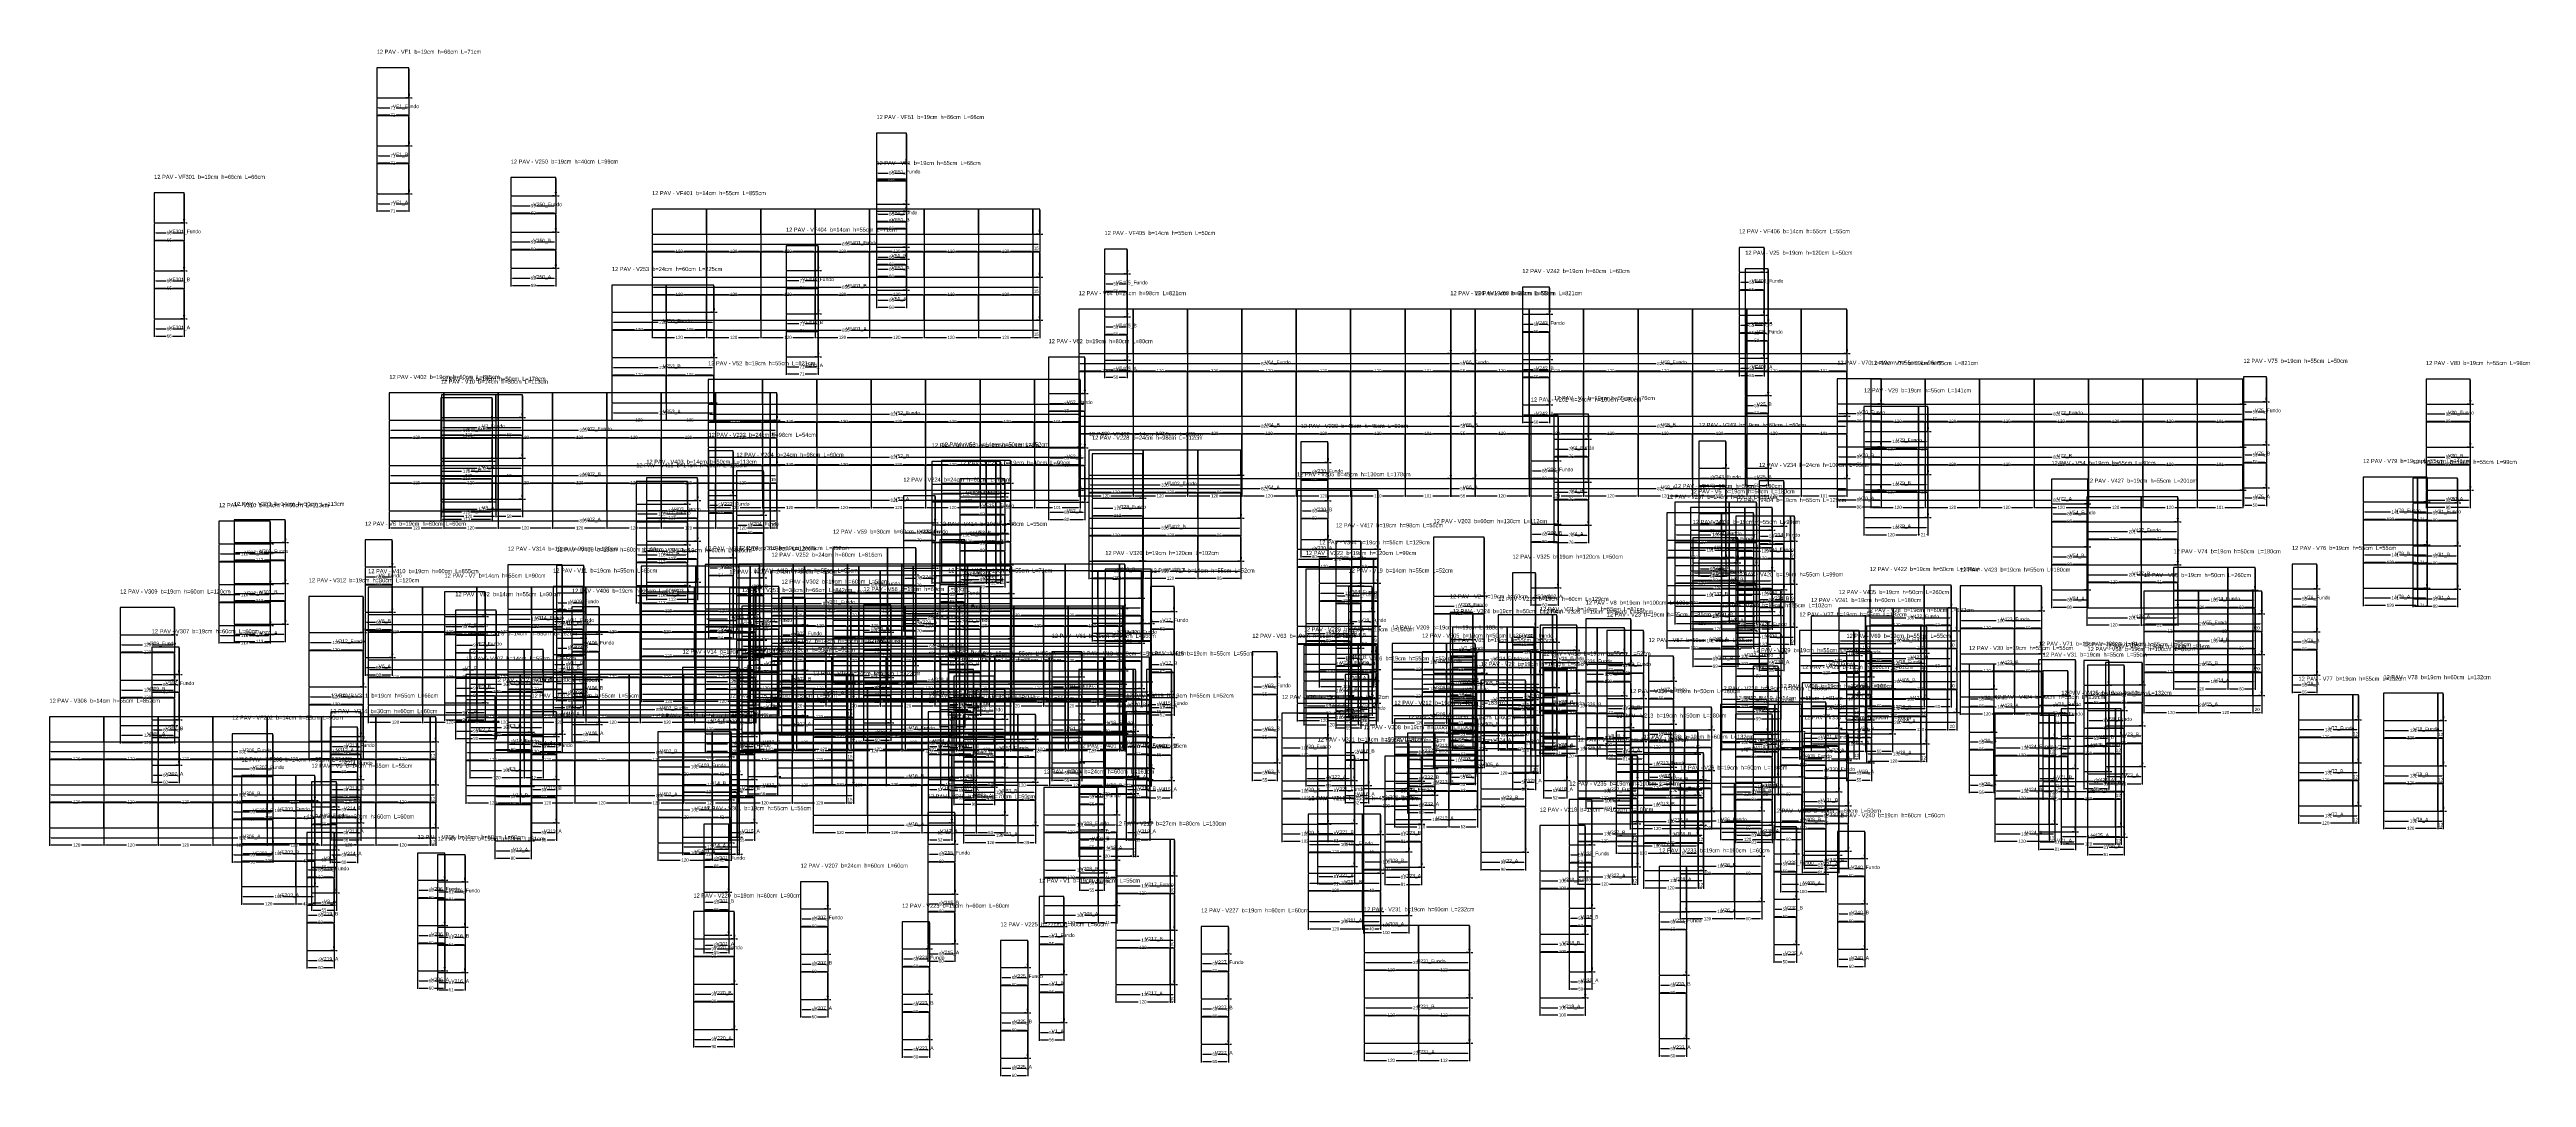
# Model space of a CAD drawing. Header units: metres. Extents: x 946 to 6411, y -603 to 1666.
import ezdxf

# ---------------------------------------------------------------- set-up
doc = ezdxf.new("R2010")
doc.units = ezdxf.units.M
doc.layers.add('COTA', color=3, linetype='Continuous')
doc.dimstyles.new('COTA_VIG', dxfattribs={"dimtxt": 7, "dimasz": 3.5, "dimexe": 2, "dimexo": 2, "dimgap": 1.5, "dimtad": 1, "dimdec": 1, "dimcen": 2.5, "dimclrd": 3, "dimclre": 3, "dimclrt": 3, "dimazin": 3, "dimtfac": 1, "dimtmove": 0, "dimatfit": 3})

# ---------------------------------------------------------------- blocks, each defined once
blk = doc.blocks.new('_CLOSEDFILLED')
at = {"color": 0, "linetype": 'BYBLOCK'}
blk.add_solid([(-1, 0.2), (0, 0), (-1, -0.2)], dxfattribs=at)
blk = doc.blocks.new('*D1')
at = {"color": 3}
for p, q in [((3129.07, -483.82), (3129.07, -505.82)), ((3184.07, -483.82), (3184.07, -505.82)), ((3132.57, -503.82), (3149.57, -503.82)), ((3163.57, -503.82), (3180.57, -503.82))]:
    blk.add_line(p, q, dxfattribs=at)
at = {"layer": 'Defpoints'}
for p in [(3129.07, -481.82), (3184.07, -481.82), (3129.07, -503.82)]:
    blk.add_point(p, dxfattribs=at)
at = {"layer": 'COTA', "color": 3, "xscale": 3.5, "yscale": 3.5, "rotation": 180}
blk.add_blockref('_CLOSEDFILLED', (3129.07, -503.82), dxfattribs=at)
at = {"layer": 'COTA', "color": 3, "xscale": 3.5, "yscale": 3.5}
blk.add_blockref('_CLOSEDFILLED', (3184.07, -503.82), dxfattribs=at)
at = {"layer": 'COTA', "color": 3, "insert": (3156.57, -503.82), "char_height": 7, "attachment_point": 5}
blk.add_mtext('55', dxfattribs=at)
blk = doc.blocks.new('*D2')
at = {"color": 3}
for p, q in [((3129.07, -483.82), (3129.07, -521.82)), ((3184.07, -483.82), (3184.07, -521.82)), ((3132.57, -519.82), (3149.57, -519.82)), ((3163.57, -519.82), (3180.57, -519.82))]:
    blk.add_line(p, q, dxfattribs=at)
at = {"layer": 'Defpoints'}
for p in [(3129.07, -481.82), (3184.07, -481.82), (3129.07, -519.82)]:
    blk.add_point(p, dxfattribs=at)
at = {"layer": 'COTA', "color": 3, "xscale": 3.5, "yscale": 3.5, "rotation": 180}
blk.add_blockref('_CLOSEDFILLED', (3129.07, -519.82), dxfattribs=at)
at = {"layer": 'COTA', "color": 3, "xscale": 3.5, "yscale": 3.5}
blk.add_blockref('_CLOSEDFILLED', (3184.07, -519.82), dxfattribs=at)
at = {"layer": 'COTA', "color": 3, "insert": (3156.57, -519.82), "char_height": 7, "attachment_point": 5}
blk.add_mtext('55', dxfattribs=at)
blk = doc.blocks.new('*D4')
at = {"color": 3}
for p, q in [((3129.07, -377.82), (3129.07, -399.82)), ((3184.07, -377.82), (3184.07, -399.82)), ((3132.57, -397.82), (3149.57, -397.82)), ((3163.57, -397.82), (3180.57, -397.82))]:
    blk.add_line(p, q, dxfattribs=at)
at = {"layer": 'Defpoints'}
for p in [(3129.07, -375.82), (3184.07, -375.82), (3129.07, -397.82)]:
    blk.add_point(p, dxfattribs=at)
at = {"layer": 'COTA', "color": 3, "xscale": 3.5, "yscale": 3.5, "rotation": 180}
blk.add_blockref('_CLOSEDFILLED', (3129.07, -397.82), dxfattribs=at)
at = {"layer": 'COTA', "color": 3, "xscale": 3.5, "yscale": 3.5}
blk.add_blockref('_CLOSEDFILLED', (3184.07, -397.82), dxfattribs=at)
at = {"layer": 'COTA', "color": 3, "insert": (3156.57, -397.82), "char_height": 7, "attachment_point": 5}
blk.add_mtext('55', dxfattribs=at)
blk = doc.blocks.new('*D5')
at = {"color": 3}
for p, q in [((3129.07, -377.82), (3129.07, -415.82)), ((3184.07, -377.82), (3184.07, -415.82)), ((3132.57, -413.82), (3149.57, -413.82)), ((3163.57, -413.82), (3180.57, -413.82))]:
    blk.add_line(p, q, dxfattribs=at)
at = {"layer": 'Defpoints'}
for p in [(3129.07, -375.82), (3184.07, -375.82), (3129.07, -413.82)]:
    blk.add_point(p, dxfattribs=at)
at = {"layer": 'COTA', "color": 3, "xscale": 3.5, "yscale": 3.5, "rotation": 180}
blk.add_blockref('_CLOSEDFILLED', (3129.07, -413.82), dxfattribs=at)
at = {"layer": 'COTA', "color": 3, "xscale": 3.5, "yscale": 3.5}
blk.add_blockref('_CLOSEDFILLED', (3184.07, -413.82), dxfattribs=at)
at = {"layer": 'COTA', "color": 3, "insert": (3156.57, -413.82), "char_height": 7, "attachment_point": 5}
blk.add_mtext('55', dxfattribs=at)
blk = doc.blocks.new('*D7')
at = {"color": 3}
for p, q in [((3129.07, -271.82), (3129.07, -293.82)), ((3184.07, -271.82), (3184.07, -293.82)), ((3132.57, -291.82), (3149.57, -291.82)), ((3163.57, -291.82), (3180.57, -291.82))]:
    blk.add_line(p, q, dxfattribs=at)
at = {"layer": 'Defpoints'}
for p in [(3129.07, -269.82), (3184.07, -269.82), (3129.07, -291.82)]:
    blk.add_point(p, dxfattribs=at)
at = {"layer": 'COTA', "color": 3, "xscale": 3.5, "yscale": 3.5, "rotation": 180}
blk.add_blockref('_CLOSEDFILLED', (3129.07, -291.82), dxfattribs=at)
at = {"layer": 'COTA', "color": 3, "xscale": 3.5, "yscale": 3.5}
blk.add_blockref('_CLOSEDFILLED', (3184.07, -291.82), dxfattribs=at)
at = {"layer": 'COTA', "color": 3, "insert": (3156.57, -291.82), "char_height": 7, "attachment_point": 5}
blk.add_mtext('55', dxfattribs=at)
blk = doc.blocks.new('*D8')
at = {"color": 3}
for p, q in [((3129.07, -271.82), (3129.07, -309.82)), ((3184.07, -271.82), (3184.07, -309.82)), ((3132.57, -307.82), (3149.57, -307.82)), ((3163.57, -307.82), (3180.57, -307.82))]:
    blk.add_line(p, q, dxfattribs=at)
at = {"layer": 'Defpoints'}
for p in [(3129.07, -269.82), (3184.07, -269.82), (3129.07, -307.82)]:
    blk.add_point(p, dxfattribs=at)
at = {"layer": 'COTA', "color": 3, "xscale": 3.5, "yscale": 3.5, "rotation": 180}
blk.add_blockref('_CLOSEDFILLED', (3129.07, -307.82), dxfattribs=at)
at = {"layer": 'COTA', "color": 3, "xscale": 3.5, "yscale": 3.5}
blk.add_blockref('_CLOSEDFILLED', (3184.07, -307.82), dxfattribs=at)
at = {"layer": 'COTA', "color": 3, "insert": (3156.57, -307.82), "char_height": 7, "attachment_point": 5}
blk.add_mtext('55', dxfattribs=at)
blk = doc.blocks.new('*D10')
at = {"color": 3}
for p, q in [((1667.78, 1345.94), (1667.78, 1323.94)), ((1671.28, 1325.94), (1696.28, 1325.94)), ((1710.28, 1325.94), (1735.28, 1325.94)), ((1738.78, 1345.94), (1738.78, 1323.94))]:
    blk.add_line(p, q, dxfattribs=at)
at = {"layer": 'Defpoints'}
for p in [(1667.78, 1347.94), (1667.78, 1325.94), (1738.78, 1347.94)]:
    blk.add_point(p, dxfattribs=at)
at = {"layer": 'COTA', "color": 3, "xscale": 3.5, "yscale": 3.5, "rotation": 180}
blk.add_blockref('_CLOSEDFILLED', (1667.78, 1325.94), dxfattribs=at)
at = {"layer": 'COTA', "color": 3, "xscale": 3.5, "yscale": 3.5}
blk.add_blockref('_CLOSEDFILLED', (1738.78, 1325.94), dxfattribs=at)
at = {"layer": 'COTA', "color": 3, "insert": (1703.28, 1325.94), "char_height": 7, "attachment_point": 5}
blk.add_mtext('71', dxfattribs=at)
blk = doc.blocks.new('*D11')
at = {"color": 3}
for p, q in [((1667.78, 1345.94), (1667.78, 1307.94)), ((1738.78, 1345.94), (1738.78, 1307.94)), ((1671.28, 1309.94), (1696.28, 1309.94)), ((1710.28, 1309.94), (1735.28, 1309.94))]:
    blk.add_line(p, q, dxfattribs=at)
at = {"layer": 'Defpoints'}
for p in [(1667.78, 1347.94), (1738.78, 1347.94), (1667.78, 1309.94)]:
    blk.add_point(p, dxfattribs=at)
at = {"layer": 'COTA', "color": 3, "xscale": 3.5, "yscale": 3.5, "rotation": 180}
blk.add_blockref('_CLOSEDFILLED', (1667.78, 1309.94), dxfattribs=at)
at = {"layer": 'COTA', "color": 3, "xscale": 3.5, "yscale": 3.5}
blk.add_blockref('_CLOSEDFILLED', (1738.78, 1309.94), dxfattribs=at)
at = {"layer": 'COTA', "color": 3, "insert": (1703.28, 1309.94), "char_height": 7, "attachment_point": 5}
blk.add_mtext('71', dxfattribs=at)
blk = doc.blocks.new('*D13')
at = {"color": 3}
for p, q in [((1667.78, 1451.94), (1667.78, 1429.94)), ((1671.28, 1431.94), (1696.28, 1431.94)), ((1710.28, 1431.94), (1735.28, 1431.94)), ((1738.78, 1451.94), (1738.78, 1429.94))]:
    blk.add_line(p, q, dxfattribs=at)
at = {"layer": 'Defpoints'}
for p in [(1667.78, 1453.94), (1667.78, 1431.94), (1738.78, 1453.94)]:
    blk.add_point(p, dxfattribs=at)
at = {"layer": 'COTA', "color": 3, "xscale": 3.5, "yscale": 3.5, "rotation": 180}
blk.add_blockref('_CLOSEDFILLED', (1667.78, 1431.94), dxfattribs=at)
at = {"layer": 'COTA', "color": 3, "xscale": 3.5, "yscale": 3.5}
blk.add_blockref('_CLOSEDFILLED', (1738.78, 1431.94), dxfattribs=at)
at = {"layer": 'COTA', "color": 3, "insert": (1703.28, 1431.94), "char_height": 7, "attachment_point": 5}
blk.add_mtext('71', dxfattribs=at)
blk = doc.blocks.new('*D14')
at = {"color": 3}
for p, q in [((1667.78, 1451.94), (1667.78, 1413.94)), ((1738.78, 1451.94), (1738.78, 1413.94)), ((1671.28, 1415.94), (1696.28, 1415.94)), ((1710.28, 1415.94), (1735.28, 1415.94))]:
    blk.add_line(p, q, dxfattribs=at)
at = {"layer": 'Defpoints'}
for p in [(1667.78, 1453.94), (1738.78, 1453.94), (1667.78, 1415.94)]:
    blk.add_point(p, dxfattribs=at)
at = {"layer": 'COTA', "color": 3, "xscale": 3.5, "yscale": 3.5, "rotation": 180}
blk.add_blockref('_CLOSEDFILLED', (1667.78, 1415.94), dxfattribs=at)
at = {"layer": 'COTA', "color": 3, "xscale": 3.5, "yscale": 3.5}
blk.add_blockref('_CLOSEDFILLED', (1738.78, 1415.94), dxfattribs=at)
at = {"layer": 'COTA', "color": 3, "insert": (1703.28, 1415.94), "char_height": 7, "attachment_point": 5}
blk.add_mtext('71', dxfattribs=at)
blk = doc.blocks.new('*D16')
at = {"color": 3}
for p, q in [((1667.78, 1557.94), (1667.78, 1535.94)), ((1671.28, 1537.94), (1696.28, 1537.94)), ((1710.28, 1537.94), (1735.28, 1537.94)), ((1738.78, 1557.94), (1738.78, 1535.94))]:
    blk.add_line(p, q, dxfattribs=at)
at = {"layer": 'Defpoints'}
for p in [(1667.78, 1559.94), (1667.78, 1537.94), (1738.78, 1559.94)]:
    blk.add_point(p, dxfattribs=at)
at = {"layer": 'COTA', "color": 3, "xscale": 3.5, "yscale": 3.5, "rotation": 180}
blk.add_blockref('_CLOSEDFILLED', (1667.78, 1537.94), dxfattribs=at)
at = {"layer": 'COTA', "color": 3, "xscale": 3.5, "yscale": 3.5}
blk.add_blockref('_CLOSEDFILLED', (1738.78, 1537.94), dxfattribs=at)
at = {"layer": 'COTA', "color": 3, "insert": (1703.28, 1537.94), "char_height": 7, "attachment_point": 5}
blk.add_mtext('71', dxfattribs=at)
blk = doc.blocks.new('*D17')
at = {"color": 3}
for p, q in [((1667.78, 1557.94), (1667.78, 1519.94)), ((1738.78, 1557.94), (1738.78, 1519.94)), ((1671.28, 1521.94), (1696.28, 1521.94)), ((1710.28, 1521.94), (1735.28, 1521.94))]:
    blk.add_line(p, q, dxfattribs=at)
at = {"layer": 'Defpoints'}
for p in [(1667.78, 1559.94), (1738.78, 1559.94), (1667.78, 1521.94)]:
    blk.add_point(p, dxfattribs=at)
at = {"layer": 'COTA', "color": 3, "xscale": 3.5, "yscale": 3.5, "rotation": 180}
blk.add_blockref('_CLOSEDFILLED', (1667.78, 1521.94), dxfattribs=at)
at = {"layer": 'COTA', "color": 3, "xscale": 3.5, "yscale": 3.5}
blk.add_blockref('_CLOSEDFILLED', (1738.78, 1521.94), dxfattribs=at)
at = {"layer": 'COTA', "color": 3, "insert": (1703.28, 1521.94), "char_height": 7, "attachment_point": 5}
blk.add_mtext('71', dxfattribs=at)
blk = doc.blocks.new('*D19')
at = {"color": 3}
for p, q in [((4035.83, 161.7), (4035.83, 139.7)), ((4039.33, 141.7), (4053.83, 141.7)), ((4067.83, 141.7), (4082.33, 141.7)), ((4085.83, 161.7), (4085.83, 139.7))]:
    blk.add_line(p, q, dxfattribs=at)
at = {"layer": 'Defpoints'}
for p in [(4035.83, 163.7), (4035.83, 141.7), (4085.83, 163.7)]:
    blk.add_point(p, dxfattribs=at)
at = {"layer": 'COTA', "color": 3, "xscale": 3.5, "yscale": 3.5, "rotation": 180}
blk.add_blockref('_CLOSEDFILLED', (4035.83, 141.7), dxfattribs=at)
at = {"layer": 'COTA', "color": 3, "xscale": 3.5, "yscale": 3.5}
blk.add_blockref('_CLOSEDFILLED', (4085.83, 141.7), dxfattribs=at)
at = {"layer": 'COTA', "color": 3, "insert": (4060.83, 141.7), "char_height": 7, "attachment_point": 5}
blk.add_mtext('50', dxfattribs=at)
blk = doc.blocks.new('*D20')
at = {"color": 3}
for p, q in [((4035.83, 161.7), (4035.83, 123.7)), ((4039.33, 125.7), (4053.83, 125.7)), ((4067.83, 125.7), (4082.33, 125.7)), ((4085.83, 161.7), (4085.83, 123.7))]:
    blk.add_line(p, q, dxfattribs=at)
at = {"layer": 'Defpoints'}
for p in [(4035.83, 163.7), (4035.83, 125.7), (4085.83, 163.7)]:
    blk.add_point(p, dxfattribs=at)
at = {"layer": 'COTA', "color": 3, "xscale": 3.5, "yscale": 3.5, "rotation": 180}
blk.add_blockref('_CLOSEDFILLED', (4035.83, 125.7), dxfattribs=at)
at = {"layer": 'COTA', "color": 3, "xscale": 3.5, "yscale": 3.5}
blk.add_blockref('_CLOSEDFILLED', (4085.83, 125.7), dxfattribs=at)
at = {"layer": 'COTA', "color": 3, "insert": (4060.83, 125.7), "char_height": 7, "attachment_point": 5}
blk.add_mtext('50', dxfattribs=at)
blk = doc.blocks.new('*D22')
at = {"color": 3}
for p, q in [((4035.83, 261.7), (4035.83, 239.7)), ((4039.33, 241.7), (4053.83, 241.7)), ((4067.83, 241.7), (4082.33, 241.7)), ((4085.83, 261.7), (4085.83, 239.7))]:
    blk.add_line(p, q, dxfattribs=at)
at = {"layer": 'Defpoints'}
for p in [(4035.83, 263.7), (4035.83, 241.7), (4085.83, 263.7)]:
    blk.add_point(p, dxfattribs=at)
at = {"layer": 'COTA', "color": 3, "xscale": 3.5, "yscale": 3.5, "rotation": 180}
blk.add_blockref('_CLOSEDFILLED', (4035.83, 241.7), dxfattribs=at)
at = {"layer": 'COTA', "color": 3, "xscale": 3.5, "yscale": 3.5}
blk.add_blockref('_CLOSEDFILLED', (4085.83, 241.7), dxfattribs=at)
at = {"layer": 'COTA', "color": 3, "insert": (4060.83, 241.7), "char_height": 7, "attachment_point": 5}
blk.add_mtext('50', dxfattribs=at)
blk = doc.blocks.new('*D23')
at = {"color": 3}
for p, q in [((4035.83, 261.7), (4035.83, 223.7)), ((4039.33, 225.7), (4053.83, 225.7)), ((4067.83, 225.7), (4082.33, 225.7)), ((4085.83, 261.7), (4085.83, 223.7))]:
    blk.add_line(p, q, dxfattribs=at)
at = {"layer": 'Defpoints'}
for p in [(4035.83, 263.7), (4035.83, 225.7), (4085.83, 263.7)]:
    blk.add_point(p, dxfattribs=at)
at = {"layer": 'COTA', "color": 3, "xscale": 3.5, "yscale": 3.5, "rotation": 180}
blk.add_blockref('_CLOSEDFILLED', (4035.83, 225.7), dxfattribs=at)
at = {"layer": 'COTA', "color": 3, "xscale": 3.5, "yscale": 3.5}
blk.add_blockref('_CLOSEDFILLED', (4085.83, 225.7), dxfattribs=at)
at = {"layer": 'COTA', "color": 3, "insert": (4060.83, 225.7), "char_height": 7, "attachment_point": 5}
blk.add_mtext('50', dxfattribs=at)
blk = doc.blocks.new('*D25')
at = {"color": 3}
for p, q in [((4035.83, 361.7), (4035.83, 339.7)), ((4039.33, 341.7), (4053.83, 341.7)), ((4067.83, 341.7), (4082.33, 341.7)), ((4085.83, 361.7), (4085.83, 339.7))]:
    blk.add_line(p, q, dxfattribs=at)
at = {"layer": 'Defpoints'}
for p in [(4035.83, 363.7), (4035.83, 341.7), (4085.83, 363.7)]:
    blk.add_point(p, dxfattribs=at)
at = {"layer": 'COTA', "color": 3, "xscale": 3.5, "yscale": 3.5, "rotation": 180}
blk.add_blockref('_CLOSEDFILLED', (4035.83, 341.7), dxfattribs=at)
at = {"layer": 'COTA', "color": 3, "xscale": 3.5, "yscale": 3.5}
blk.add_blockref('_CLOSEDFILLED', (4085.83, 341.7), dxfattribs=at)
at = {"layer": 'COTA', "color": 3, "insert": (4060.83, 341.7), "char_height": 7, "attachment_point": 5}
blk.add_mtext('50', dxfattribs=at)
blk = doc.blocks.new('*D26')
at = {"color": 3}
for p, q in [((4035.83, 361.7), (4035.83, 323.7)), ((4085.83, 361.7), (4085.83, 323.7)), ((4039.33, 325.7), (4053.83, 325.7)), ((4067.83, 325.7), (4082.33, 325.7))]:
    blk.add_line(p, q, dxfattribs=at)
at = {"layer": 'Defpoints'}
for p in [(4035.83, 363.7), (4085.83, 363.7), (4035.83, 325.7)]:
    blk.add_point(p, dxfattribs=at)
at = {"layer": 'COTA', "color": 3, "xscale": 3.5, "yscale": 3.5, "rotation": 180}
blk.add_blockref('_CLOSEDFILLED', (4035.83, 325.7), dxfattribs=at)
at = {"layer": 'COTA', "color": 3, "xscale": 3.5, "yscale": 3.5}
blk.add_blockref('_CLOSEDFILLED', (4085.83, 325.7), dxfattribs=at)
at = {"layer": 'COTA', "color": 3, "insert": (4060.83, 325.7), "char_height": 7, "attachment_point": 5}
blk.add_mtext('50', dxfattribs=at)
blk = doc.blocks.new('*D28')
at = {"color": 3}
for p, q in [((1841.13, 181.46), (1841.13, 159.46)), ((1930.93, 181.46), (1930.93, 159.46)), ((1844.63, 161.46), (1879.03, 161.46)), ((1893.03, 161.46), (1927.43, 161.46))]:
    blk.add_line(p, q, dxfattribs=at)
at = {"layer": 'Defpoints'}
for p in [(1841.13, 183.46), (1930.93, 183.46), (1841.13, 161.46)]:
    blk.add_point(p, dxfattribs=at)
at = {"layer": 'COTA', "color": 3, "xscale": 3.5, "yscale": 3.5, "rotation": 180}
blk.add_blockref('_CLOSEDFILLED', (1841.13, 161.46), dxfattribs=at)
at = {"layer": 'COTA', "color": 3, "xscale": 3.5, "yscale": 3.5}
blk.add_blockref('_CLOSEDFILLED', (1930.93, 161.46), dxfattribs=at)
at = {"layer": 'COTA', "color": 3, "insert": (1886.03, 161.46), "char_height": 7, "attachment_point": 5}
blk.add_mtext('90', dxfattribs=at)
blk = doc.blocks.new('*D29')
at = {"color": 3}
for p, q in [((1841.13, 181.46), (1841.13, 143.46)), ((1930.93, 181.46), (1930.93, 143.46)), ((1844.63, 145.46), (1879.03, 145.46)), ((1893.03, 145.46), (1927.43, 145.46))]:
    blk.add_line(p, q, dxfattribs=at)
at = {"layer": 'Defpoints'}
for p in [(1841.13, 183.46), (1930.93, 183.46), (1841.13, 145.46)]:
    blk.add_point(p, dxfattribs=at)
at = {"layer": 'COTA', "color": 3, "xscale": 3.5, "yscale": 3.5, "rotation": 180}
blk.add_blockref('_CLOSEDFILLED', (1841.13, 145.46), dxfattribs=at)
at = {"layer": 'COTA', "color": 3, "xscale": 3.5, "yscale": 3.5}
blk.add_blockref('_CLOSEDFILLED', (1930.93, 145.46), dxfattribs=at)
at = {"layer": 'COTA', "color": 3, "insert": (1886.03, 145.46), "char_height": 7, "attachment_point": 5}
blk.add_mtext('90', dxfattribs=at)
blk = doc.blocks.new('*D31')
at = {"color": 3}
for p, q in [((1841.13, 276.46), (1841.13, 254.46)), ((1930.93, 276.46), (1930.93, 254.46)), ((1844.63, 256.46), (1879.03, 256.46)), ((1893.03, 256.46), (1927.43, 256.46))]:
    blk.add_line(p, q, dxfattribs=at)
at = {"layer": 'Defpoints'}
for p in [(1841.13, 278.46), (1930.93, 278.46), (1841.13, 256.46)]:
    blk.add_point(p, dxfattribs=at)
at = {"layer": 'COTA', "color": 3, "xscale": 3.5, "yscale": 3.5, "rotation": 180}
blk.add_blockref('_CLOSEDFILLED', (1841.13, 256.46), dxfattribs=at)
at = {"layer": 'COTA', "color": 3, "xscale": 3.5, "yscale": 3.5}
blk.add_blockref('_CLOSEDFILLED', (1930.93, 256.46), dxfattribs=at)
at = {"layer": 'COTA', "color": 3, "insert": (1886.03, 256.46), "char_height": 7, "attachment_point": 5}
blk.add_mtext('90', dxfattribs=at)
blk = doc.blocks.new('*D32')
at = {"color": 3}
for p, q in [((1841.13, 276.46), (1841.13, 238.46)), ((1930.93, 276.46), (1930.93, 238.46)), ((1844.63, 240.46), (1879.03, 240.46)), ((1893.03, 240.46), (1927.43, 240.46))]:
    blk.add_line(p, q, dxfattribs=at)
at = {"layer": 'Defpoints'}
for p in [(1841.13, 278.46), (1930.93, 278.46), (1841.13, 240.46)]:
    blk.add_point(p, dxfattribs=at)
at = {"layer": 'COTA', "color": 3, "xscale": 3.5, "yscale": 3.5, "rotation": 180}
blk.add_blockref('_CLOSEDFILLED', (1841.13, 240.46), dxfattribs=at)
at = {"layer": 'COTA', "color": 3, "xscale": 3.5, "yscale": 3.5}
blk.add_blockref('_CLOSEDFILLED', (1930.93, 240.46), dxfattribs=at)
at = {"layer": 'COTA', "color": 3, "insert": (1886.03, 240.46), "char_height": 7, "attachment_point": 5}
blk.add_mtext('90', dxfattribs=at)
blk = doc.blocks.new('*D34')
at = {"color": 3}
for p, q in [((1841.13, 371.46), (1841.13, 349.46)), ((1844.63, 351.46), (1879.03, 351.46)), ((1893.03, 351.46), (1927.43, 351.46)), ((1930.93, 371.46), (1930.93, 349.46))]:
    blk.add_line(p, q, dxfattribs=at)
at = {"layer": 'Defpoints'}
for p in [(1841.13, 373.46), (1841.13, 351.46), (1930.93, 373.46)]:
    blk.add_point(p, dxfattribs=at)
at = {"layer": 'COTA', "color": 3, "xscale": 3.5, "yscale": 3.5, "rotation": 180}
blk.add_blockref('_CLOSEDFILLED', (1841.13, 351.46), dxfattribs=at)
at = {"layer": 'COTA', "color": 3, "xscale": 3.5, "yscale": 3.5}
blk.add_blockref('_CLOSEDFILLED', (1930.93, 351.46), dxfattribs=at)
at = {"layer": 'COTA', "color": 3, "insert": (1886.03, 351.46), "char_height": 7, "attachment_point": 5}
blk.add_mtext('90', dxfattribs=at)
blk = doc.blocks.new('*D35')
at = {"color": 3}
for p, q in [((1841.13, 371.46), (1841.13, 333.46)), ((1844.63, 335.46), (1879.03, 335.46)), ((1893.03, 335.46), (1927.43, 335.46)), ((1930.93, 371.46), (1930.93, 333.46))]:
    blk.add_line(p, q, dxfattribs=at)
at = {"layer": 'Defpoints'}
for p in [(1841.13, 373.46), (1841.13, 335.46), (1930.93, 373.46)]:
    blk.add_point(p, dxfattribs=at)
at = {"layer": 'COTA', "color": 3, "xscale": 3.5, "yscale": 3.5, "rotation": 180}
blk.add_blockref('_CLOSEDFILLED', (1841.13, 335.46), dxfattribs=at)
at = {"layer": 'COTA', "color": 3, "xscale": 3.5, "yscale": 3.5}
blk.add_blockref('_CLOSEDFILLED', (1930.93, 335.46), dxfattribs=at)
at = {"layer": 'COTA', "color": 3, "insert": (1886.03, 335.46), "char_height": 7, "attachment_point": 5}
blk.add_mtext('90', dxfattribs=at)
blk = doc.blocks.new('*D37')
at = {"color": 3}
for p, q in [((1810.53, 671.94), (1810.53, 649.94)), ((1989.03, 671.94), (1989.03, 649.94)), ((1814.03, 651.94), (1889.28, 651.94)), ((1910.28, 651.94), (1985.53, 651.94))]:
    blk.add_line(p, q, dxfattribs=at)
at = {"layer": 'Defpoints'}
for p in [(1810.53, 673.94), (1989.03, 673.94), (1810.53, 651.94)]:
    blk.add_point(p, dxfattribs=at)
at = {"layer": 'COTA', "color": 3, "xscale": 3.5, "yscale": 3.5, "rotation": 180}
blk.add_blockref('_CLOSEDFILLED', (1810.53, 651.94), dxfattribs=at)
at = {"layer": 'COTA', "color": 3, "xscale": 3.5, "yscale": 3.5}
blk.add_blockref('_CLOSEDFILLED', (1989.03, 651.94), dxfattribs=at)
at = {"layer": 'COTA', "color": 3, "insert": (1899.78, 651.94), "char_height": 7, "attachment_point": 5}
blk.add_mtext('178', dxfattribs=at)
blk = doc.blocks.new('*D38')
at = {"color": 3}
for p, q in [((1810.53, 671.94), (1810.53, 633.94)), ((1930.53, 671.94), (1930.53, 633.94)), ((1814.03, 635.94), (1860.03, 635.94)), ((1881.03, 635.94), (1927.03, 635.94))]:
    blk.add_line(p, q, dxfattribs=at)
at = {"layer": 'Defpoints'}
for p in [(1810.53, 673.94), (1930.53, 673.94), (1810.53, 635.94)]:
    blk.add_point(p, dxfattribs=at)
at = {"layer": 'COTA', "color": 3, "xscale": 3.5, "yscale": 3.5, "rotation": 180}
blk.add_blockref('_CLOSEDFILLED', (1810.53, 635.94), dxfattribs=at)
at = {"layer": 'COTA', "color": 3, "xscale": 3.5, "yscale": 3.5}
blk.add_blockref('_CLOSEDFILLED', (1930.53, 635.94), dxfattribs=at)
at = {"layer": 'COTA', "color": 3, "insert": (1870.53, 635.94), "char_height": 7, "attachment_point": 5}
blk.add_mtext('120', dxfattribs=at)
blk = doc.blocks.new('*D39')
at = {"color": 3}
for p, q in [((1930.53, 671.94), (1930.53, 633.94)), ((1989.03, 671.94), (1989.03, 633.94)), ((1934.03, 635.94), (1952.78, 635.94)), ((1966.78, 635.94), (1985.53, 635.94))]:
    blk.add_line(p, q, dxfattribs=at)
at = {"layer": 'Defpoints'}
for p in [(1930.53, 673.94), (1989.03, 673.94), (1930.53, 635.94)]:
    blk.add_point(p, dxfattribs=at)
at = {"layer": 'COTA', "color": 3, "xscale": 3.5, "yscale": 3.5, "rotation": 180}
blk.add_blockref('_CLOSEDFILLED', (1930.53, 635.94), dxfattribs=at)
at = {"layer": 'COTA', "color": 3, "xscale": 3.5, "yscale": 3.5}
blk.add_blockref('_CLOSEDFILLED', (1989.03, 635.94), dxfattribs=at)
at = {"layer": 'COTA', "color": 3, "insert": (1959.78, 635.94), "char_height": 7, "attachment_point": 5}
blk.add_mtext('58', dxfattribs=at)
blk = doc.blocks.new('*D41')
at = {"color": 3}
for p, q in [((1810.53, 761.94), (1810.53, 739.94)), ((1814.03, 741.94), (1889.28, 741.94)), ((1910.28, 741.94), (1985.53, 741.94)), ((1989.03, 761.94), (1989.03, 739.94))]:
    blk.add_line(p, q, dxfattribs=at)
at = {"layer": 'Defpoints'}
for p in [(1810.53, 763.94), (1810.53, 741.94), (1989.03, 763.94)]:
    blk.add_point(p, dxfattribs=at)
at = {"layer": 'COTA', "color": 3, "xscale": 3.5, "yscale": 3.5, "rotation": 180}
blk.add_blockref('_CLOSEDFILLED', (1810.53, 741.94), dxfattribs=at)
at = {"layer": 'COTA', "color": 3, "xscale": 3.5, "yscale": 3.5}
blk.add_blockref('_CLOSEDFILLED', (1989.03, 741.94), dxfattribs=at)
at = {"layer": 'COTA', "color": 3, "insert": (1899.78, 741.94), "char_height": 7, "attachment_point": 5}
blk.add_mtext('178', dxfattribs=at)
blk = doc.blocks.new('*D42')
at = {"color": 3}
for p, q in [((1810.53, 761.94), (1810.53, 723.94)), ((1814.03, 725.94), (1860.03, 725.94)), ((1881.03, 725.94), (1927.03, 725.94)), ((1930.53, 761.94), (1930.53, 723.94))]:
    blk.add_line(p, q, dxfattribs=at)
at = {"layer": 'Defpoints'}
for p in [(1810.53, 763.94), (1810.53, 725.94), (1930.53, 763.94)]:
    blk.add_point(p, dxfattribs=at)
at = {"layer": 'COTA', "color": 3, "xscale": 3.5, "yscale": 3.5, "rotation": 180}
blk.add_blockref('_CLOSEDFILLED', (1810.53, 725.94), dxfattribs=at)
at = {"layer": 'COTA', "color": 3, "xscale": 3.5, "yscale": 3.5}
blk.add_blockref('_CLOSEDFILLED', (1930.53, 725.94), dxfattribs=at)
at = {"layer": 'COTA', "color": 3, "insert": (1870.53, 725.94), "char_height": 7, "attachment_point": 5}
blk.add_mtext('120', dxfattribs=at)
blk = doc.blocks.new('*D43')
at = {"color": 3}
for p, q in [((1930.53, 761.94), (1930.53, 723.94)), ((1934.03, 725.94), (1952.78, 725.94)), ((1966.78, 725.94), (1985.53, 725.94)), ((1989.03, 761.94), (1989.03, 723.94))]:
    blk.add_line(p, q, dxfattribs=at)
at = {"layer": 'Defpoints'}
for p in [(1930.53, 763.94), (1930.53, 725.94), (1989.03, 763.94)]:
    blk.add_point(p, dxfattribs=at)
at = {"layer": 'COTA', "color": 3, "xscale": 3.5, "yscale": 3.5, "rotation": 180}
blk.add_blockref('_CLOSEDFILLED', (1930.53, 725.94), dxfattribs=at)
at = {"layer": 'COTA', "color": 3, "xscale": 3.5, "yscale": 3.5}
blk.add_blockref('_CLOSEDFILLED', (1989.03, 725.94), dxfattribs=at)
at = {"layer": 'COTA', "color": 3, "insert": (1959.78, 725.94), "char_height": 7, "attachment_point": 5}
blk.add_mtext('58', dxfattribs=at)
blk = doc.blocks.new('*D45')
at = {"color": 3}
for p, q in [((1810.53, 851.94), (1810.53, 829.94)), ((1814.03, 831.94), (1889.28, 831.94)), ((1910.28, 831.94), (1985.53, 831.94)), ((1989.03, 851.94), (1989.03, 829.94))]:
    blk.add_line(p, q, dxfattribs=at)
at = {"layer": 'Defpoints'}
for p in [(1810.53, 853.94), (1810.53, 831.94), (1989.03, 853.94)]:
    blk.add_point(p, dxfattribs=at)
at = {"layer": 'COTA', "color": 3, "xscale": 3.5, "yscale": 3.5, "rotation": 180}
blk.add_blockref('_CLOSEDFILLED', (1810.53, 831.94), dxfattribs=at)
at = {"layer": 'COTA', "color": 3, "xscale": 3.5, "yscale": 3.5}
blk.add_blockref('_CLOSEDFILLED', (1989.03, 831.94), dxfattribs=at)
at = {"layer": 'COTA', "color": 3, "insert": (1899.78, 831.94), "char_height": 7, "attachment_point": 5}
blk.add_mtext('178', dxfattribs=at)
blk = doc.blocks.new('*D46')
at = {"color": 3}
for p, q in [((1810.53, 851.94), (1810.53, 813.94)), ((1930.53, 851.94), (1930.53, 813.94)), ((1814.03, 815.94), (1860.03, 815.94)), ((1881.03, 815.94), (1927.03, 815.94))]:
    blk.add_line(p, q, dxfattribs=at)
at = {"layer": 'Defpoints'}
for p in [(1810.53, 853.94), (1930.53, 853.94), (1810.53, 815.94)]:
    blk.add_point(p, dxfattribs=at)
at = {"layer": 'COTA', "color": 3, "xscale": 3.5, "yscale": 3.5, "rotation": 180}
blk.add_blockref('_CLOSEDFILLED', (1810.53, 815.94), dxfattribs=at)
at = {"layer": 'COTA', "color": 3, "xscale": 3.5, "yscale": 3.5}
blk.add_blockref('_CLOSEDFILLED', (1930.53, 815.94), dxfattribs=at)
at = {"layer": 'COTA', "color": 3, "insert": (1870.53, 815.94), "char_height": 7, "attachment_point": 5}
blk.add_mtext('120', dxfattribs=at)
blk = doc.blocks.new('*D47')
at = {"color": 3}
for p, q in [((1930.53, 851.94), (1930.53, 813.94)), ((1989.03, 851.94), (1989.03, 813.94)), ((1934.03, 815.94), (1952.78, 815.94)), ((1966.78, 815.94), (1985.53, 815.94))]:
    blk.add_line(p, q, dxfattribs=at)
at = {"layer": 'Defpoints'}
for p in [(1930.53, 853.94), (1989.03, 853.94), (1930.53, 815.94)]:
    blk.add_point(p, dxfattribs=at)
at = {"layer": 'COTA', "color": 3, "xscale": 3.5, "yscale": 3.5, "rotation": 180}
blk.add_blockref('_CLOSEDFILLED', (1930.53, 815.94), dxfattribs=at)
at = {"layer": 'COTA', "color": 3, "xscale": 3.5, "yscale": 3.5}
blk.add_blockref('_CLOSEDFILLED', (1989.03, 815.94), dxfattribs=at)
at = {"layer": 'COTA', "color": 3, "insert": (1959.78, 815.94), "char_height": 7, "attachment_point": 5}
blk.add_mtext('58', dxfattribs=at)
blk = doc.blocks.new('*D49')
at = {"color": 3}
for p, q in [((1872.91, 94.94), (1872.91, 72.94)), ((1876.41, 74.94), (1943.31, 74.94)), ((1964.31, 74.94), (2031.21, 74.94)), ((2034.71, 94.94), (2034.71, 72.94))]:
    blk.add_line(p, q, dxfattribs=at)
at = {"layer": 'Defpoints'}
for p in [(1872.91, 96.94), (1872.91, 74.94), (2034.71, 96.94)]:
    blk.add_point(p, dxfattribs=at)
at = {"layer": 'COTA', "color": 3, "xscale": 3.5, "yscale": 3.5, "rotation": 180}
blk.add_blockref('_CLOSEDFILLED', (1872.91, 74.94), dxfattribs=at)
at = {"layer": 'COTA', "color": 3, "xscale": 3.5, "yscale": 3.5}
blk.add_blockref('_CLOSEDFILLED', (2034.71, 74.94), dxfattribs=at)
at = {"layer": 'COTA', "color": 3, "insert": (1953.81, 74.94), "char_height": 7, "attachment_point": 5}
blk.add_mtext('162', dxfattribs=at)
blk = doc.blocks.new('*D50')
at = {"color": 3}
for p, q in [((1872.91, 94.94), (1872.91, 56.94)), ((1876.41, 58.94), (1922.41, 58.94)), ((1943.41, 58.94), (1989.41, 58.94)), ((1992.91, 94.94), (1992.91, 56.94))]:
    blk.add_line(p, q, dxfattribs=at)
at = {"layer": 'Defpoints'}
for p in [(1872.91, 96.94), (1872.91, 58.94), (1992.91, 96.94)]:
    blk.add_point(p, dxfattribs=at)
at = {"layer": 'COTA', "color": 3, "xscale": 3.5, "yscale": 3.5, "rotation": 180}
blk.add_blockref('_CLOSEDFILLED', (1872.91, 58.94), dxfattribs=at)
at = {"layer": 'COTA', "color": 3, "xscale": 3.5, "yscale": 3.5}
blk.add_blockref('_CLOSEDFILLED', (1992.91, 58.94), dxfattribs=at)
at = {"layer": 'COTA', "color": 3, "insert": (1932.91, 58.94), "char_height": 7, "attachment_point": 5}
blk.add_mtext('120', dxfattribs=at)
blk = doc.blocks.new('*D51')
at = {"color": 3}
for p, q in [((1992.91, 94.94), (1992.91, 56.94)), ((1996.41, 58.94), (2006.81, 58.94)), ((2020.81, 58.94), (2031.21, 58.94)), ((2034.71, 94.94), (2034.71, 56.94))]:
    blk.add_line(p, q, dxfattribs=at)
at = {"layer": 'Defpoints'}
for p in [(1992.91, 96.94), (1992.91, 58.94), (2034.71, 96.94)]:
    blk.add_point(p, dxfattribs=at)
at = {"layer": 'COTA', "color": 3, "xscale": 3.5, "yscale": 3.5, "rotation": 180}
blk.add_blockref('_CLOSEDFILLED', (1992.91, 58.94), dxfattribs=at)
at = {"layer": 'COTA', "color": 3, "xscale": 3.5, "yscale": 3.5}
blk.add_blockref('_CLOSEDFILLED', (2034.71, 58.94), dxfattribs=at)
at = {"layer": 'COTA', "color": 3, "insert": (2013.81, 58.94), "char_height": 7, "attachment_point": 5}
blk.add_mtext('42', dxfattribs=at)
blk = doc.blocks.new('*D53')
at = {"color": 3}
for p, q in [((1872.91, 189.94), (1872.91, 167.94)), ((1876.41, 169.94), (1943.31, 169.94)), ((1964.31, 169.94), (2031.21, 169.94)), ((2034.71, 189.94), (2034.71, 167.94))]:
    blk.add_line(p, q, dxfattribs=at)
at = {"layer": 'Defpoints'}
for p in [(1872.91, 191.94), (1872.91, 169.94), (2034.71, 191.94)]:
    blk.add_point(p, dxfattribs=at)
at = {"layer": 'COTA', "color": 3, "xscale": 3.5, "yscale": 3.5, "rotation": 180}
blk.add_blockref('_CLOSEDFILLED', (1872.91, 169.94), dxfattribs=at)
at = {"layer": 'COTA', "color": 3, "xscale": 3.5, "yscale": 3.5}
blk.add_blockref('_CLOSEDFILLED', (2034.71, 169.94), dxfattribs=at)
at = {"layer": 'COTA', "color": 3, "insert": (1953.81, 169.94), "char_height": 7, "attachment_point": 5}
blk.add_mtext('162', dxfattribs=at)
blk = doc.blocks.new('*D54')
at = {"color": 3}
for p, q in [((1872.91, 189.94), (1872.91, 151.94)), ((1992.91, 189.94), (1992.91, 151.94)), ((1876.41, 153.94), (1922.41, 153.94)), ((1943.41, 153.94), (1989.41, 153.94))]:
    blk.add_line(p, q, dxfattribs=at)
at = {"layer": 'Defpoints'}
for p in [(1872.91, 191.94), (1992.91, 191.94), (1872.91, 153.94)]:
    blk.add_point(p, dxfattribs=at)
at = {"layer": 'COTA', "color": 3, "xscale": 3.5, "yscale": 3.5, "rotation": 180}
blk.add_blockref('_CLOSEDFILLED', (1872.91, 153.94), dxfattribs=at)
at = {"layer": 'COTA', "color": 3, "xscale": 3.5, "yscale": 3.5}
blk.add_blockref('_CLOSEDFILLED', (1992.91, 153.94), dxfattribs=at)
at = {"layer": 'COTA', "color": 3, "insert": (1932.91, 153.94), "char_height": 7, "attachment_point": 5}
blk.add_mtext('120', dxfattribs=at)
blk = doc.blocks.new('*D55')
at = {"color": 3}
for p, q in [((1992.91, 189.94), (1992.91, 151.94)), ((2034.71, 189.94), (2034.71, 151.94)), ((1996.41, 153.94), (2006.81, 153.94)), ((2020.81, 153.94), (2031.21, 153.94))]:
    blk.add_line(p, q, dxfattribs=at)
at = {"layer": 'Defpoints'}
for p in [(1992.91, 191.94), (2034.71, 191.94), (1992.91, 153.94)]:
    blk.add_point(p, dxfattribs=at)
at = {"layer": 'COTA', "color": 3, "xscale": 3.5, "yscale": 3.5, "rotation": 180}
blk.add_blockref('_CLOSEDFILLED', (1992.91, 153.94), dxfattribs=at)
at = {"layer": 'COTA', "color": 3, "xscale": 3.5, "yscale": 3.5}
blk.add_blockref('_CLOSEDFILLED', (2034.71, 153.94), dxfattribs=at)
at = {"layer": 'COTA', "color": 3, "insert": (2013.81, 153.94), "char_height": 7, "attachment_point": 5}
blk.add_mtext('42', dxfattribs=at)
blk = doc.blocks.new('*D57')
at = {"color": 3}
for p, q in [((1872.91, 284.94), (1872.91, 262.94)), ((2034.71, 284.94), (2034.71, 262.94)), ((1876.41, 264.94), (1943.31, 264.94)), ((1964.31, 264.94), (2031.21, 264.94))]:
    blk.add_line(p, q, dxfattribs=at)
at = {"layer": 'Defpoints'}
for p in [(1872.91, 286.94), (2034.71, 286.94), (1872.91, 264.94)]:
    blk.add_point(p, dxfattribs=at)
at = {"layer": 'COTA', "color": 3, "xscale": 3.5, "yscale": 3.5, "rotation": 180}
blk.add_blockref('_CLOSEDFILLED', (1872.91, 264.94), dxfattribs=at)
at = {"layer": 'COTA', "color": 3, "xscale": 3.5, "yscale": 3.5}
blk.add_blockref('_CLOSEDFILLED', (2034.71, 264.94), dxfattribs=at)
at = {"layer": 'COTA', "color": 3, "insert": (1953.81, 264.94), "char_height": 7, "attachment_point": 5}
blk.add_mtext('162', dxfattribs=at)
blk = doc.blocks.new('*D58')
at = {"color": 3}
for p, q in [((1872.91, 284.94), (1872.91, 246.94)), ((1992.91, 284.94), (1992.91, 246.94)), ((1876.41, 248.94), (1922.41, 248.94)), ((1943.41, 248.94), (1989.41, 248.94))]:
    blk.add_line(p, q, dxfattribs=at)
at = {"layer": 'Defpoints'}
for p in [(1872.91, 286.94), (1992.91, 286.94), (1872.91, 248.94)]:
    blk.add_point(p, dxfattribs=at)
at = {"layer": 'COTA', "color": 3, "xscale": 3.5, "yscale": 3.5, "rotation": 180}
blk.add_blockref('_CLOSEDFILLED', (1872.91, 248.94), dxfattribs=at)
at = {"layer": 'COTA', "color": 3, "xscale": 3.5, "yscale": 3.5}
blk.add_blockref('_CLOSEDFILLED', (1992.91, 248.94), dxfattribs=at)
at = {"layer": 'COTA', "color": 3, "insert": (1932.91, 248.94), "char_height": 7, "attachment_point": 5}
blk.add_mtext('120', dxfattribs=at)
blk = doc.blocks.new('*D59')
at = {"color": 3}
for p, q in [((1992.91, 284.94), (1992.91, 246.94)), ((2034.71, 284.94), (2034.71, 246.94)), ((1996.41, 248.94), (2006.81, 248.94)), ((2020.81, 248.94), (2031.21, 248.94))]:
    blk.add_line(p, q, dxfattribs=at)
at = {"layer": 'Defpoints'}
for p in [(1992.91, 286.94), (2034.71, 286.94), (1992.91, 248.94)]:
    blk.add_point(p, dxfattribs=at)
at = {"layer": 'COTA', "color": 3, "xscale": 3.5, "yscale": 3.5, "rotation": 180}
blk.add_blockref('_CLOSEDFILLED', (1992.91, 248.94), dxfattribs=at)
at = {"layer": 'COTA', "color": 3, "xscale": 3.5, "yscale": 3.5}
blk.add_blockref('_CLOSEDFILLED', (2034.71, 248.94), dxfattribs=at)
at = {"layer": 'COTA', "color": 3, "insert": (2013.81, 248.94), "char_height": 7, "attachment_point": 5}
blk.add_mtext('42', dxfattribs=at)
blk = doc.blocks.new('*D61')
at = {"color": 3}
for p, q in [((4265.17, 614.37), (4265.17, 592.37)), ((4341.17, 614.37), (4341.17, 592.37)), ((4268.67, 594.37), (4296.17, 594.37)), ((4310.17, 594.37), (4337.67, 594.37))]:
    blk.add_line(p, q, dxfattribs=at)
at = {"layer": 'Defpoints'}
for p in [(4265.17, 616.37), (4341.17, 616.37), (4265.17, 594.37)]:
    blk.add_point(p, dxfattribs=at)
at = {"layer": 'COTA', "color": 3, "xscale": 3.5, "yscale": 3.5, "rotation": 180}
blk.add_blockref('_CLOSEDFILLED', (4265.17, 594.37), dxfattribs=at)
at = {"layer": 'COTA', "color": 3, "xscale": 3.5, "yscale": 3.5}
blk.add_blockref('_CLOSEDFILLED', (4341.17, 594.37), dxfattribs=at)
at = {"layer": 'COTA', "color": 3, "insert": (4303.17, 594.37), "char_height": 7, "attachment_point": 5}
blk.add_mtext('76', dxfattribs=at)
blk = doc.blocks.new('*D62')
at = {"color": 3}
for p, q in [((4265.17, 614.37), (4265.17, 576.37)), ((4341.17, 614.37), (4341.17, 576.37)), ((4268.67, 578.37), (4296.17, 578.37)), ((4310.17, 578.37), (4337.67, 578.37))]:
    blk.add_line(p, q, dxfattribs=at)
at = {"layer": 'Defpoints'}
for p in [(4265.17, 616.37), (4341.17, 616.37), (4265.17, 578.37)]:
    blk.add_point(p, dxfattribs=at)
at = {"layer": 'COTA', "color": 3, "xscale": 3.5, "yscale": 3.5, "rotation": 180}
blk.add_blockref('_CLOSEDFILLED', (4265.17, 578.37), dxfattribs=at)
at = {"layer": 'COTA', "color": 3, "xscale": 3.5, "yscale": 3.5}
blk.add_blockref('_CLOSEDFILLED', (4341.17, 578.37), dxfattribs=at)
at = {"layer": 'COTA', "color": 3, "insert": (4303.17, 578.37), "char_height": 7, "attachment_point": 5}
blk.add_mtext('76', dxfattribs=at)
blk = doc.blocks.new('*D64')
at = {"color": 3}
for p, q in [((4265.17, 709.37), (4265.17, 687.37)), ((4268.67, 689.37), (4296.17, 689.37)), ((4310.17, 689.37), (4337.67, 689.37)), ((4341.17, 709.37), (4341.17, 687.37))]:
    blk.add_line(p, q, dxfattribs=at)
at = {"layer": 'Defpoints'}
for p in [(4265.17, 711.37), (4341.17, 711.37), (4265.17, 689.37)]:
    blk.add_point(p, dxfattribs=at)
at = {"layer": 'COTA', "color": 3, "xscale": 3.5, "yscale": 3.5, "rotation": 180}
blk.add_blockref('_CLOSEDFILLED', (4265.17, 689.37), dxfattribs=at)
at = {"layer": 'COTA', "color": 3, "xscale": 3.5, "yscale": 3.5}
blk.add_blockref('_CLOSEDFILLED', (4341.17, 689.37), dxfattribs=at)
at = {"layer": 'COTA', "color": 3, "insert": (4303.17, 689.37), "char_height": 7, "attachment_point": 5}
blk.add_mtext('76', dxfattribs=at)
blk = doc.blocks.new('*D65')
at = {"color": 3}
for p, q in [((4265.17, 709.37), (4265.17, 671.37)), ((4268.67, 673.37), (4296.17, 673.37)), ((4310.17, 673.37), (4337.67, 673.37)), ((4341.17, 709.37), (4341.17, 671.37))]:
    blk.add_line(p, q, dxfattribs=at)
at = {"layer": 'Defpoints'}
for p in [(4265.17, 711.37), (4341.17, 711.37), (4265.17, 673.37)]:
    blk.add_point(p, dxfattribs=at)
at = {"layer": 'COTA', "color": 3, "xscale": 3.5, "yscale": 3.5, "rotation": 180}
blk.add_blockref('_CLOSEDFILLED', (4265.17, 673.37), dxfattribs=at)
at = {"layer": 'COTA', "color": 3, "xscale": 3.5, "yscale": 3.5}
blk.add_blockref('_CLOSEDFILLED', (4341.17, 673.37), dxfattribs=at)
at = {"layer": 'COTA', "color": 3, "insert": (4303.17, 673.37), "char_height": 7, "attachment_point": 5}
blk.add_mtext('76', dxfattribs=at)
blk = doc.blocks.new('*D67')
at = {"color": 3}
for p, q in [((4265.17, 804.37), (4265.17, 782.37)), ((4268.67, 784.37), (4296.17, 784.37)), ((4310.17, 784.37), (4337.67, 784.37)), ((4341.17, 804.37), (4341.17, 782.37))]:
    blk.add_line(p, q, dxfattribs=at)
at = {"layer": 'Defpoints'}
for p in [(4265.17, 806.37), (4265.17, 784.37), (4341.17, 806.37)]:
    blk.add_point(p, dxfattribs=at)
at = {"layer": 'COTA', "color": 3, "xscale": 3.5, "yscale": 3.5, "rotation": 180}
blk.add_blockref('_CLOSEDFILLED', (4265.17, 784.37), dxfattribs=at)
at = {"layer": 'COTA', "color": 3, "xscale": 3.5, "yscale": 3.5}
blk.add_blockref('_CLOSEDFILLED', (4341.17, 784.37), dxfattribs=at)
at = {"layer": 'COTA', "color": 3, "insert": (4303.17, 784.37), "char_height": 7, "attachment_point": 5}
blk.add_mtext('76', dxfattribs=at)
blk = doc.blocks.new('*D68')
at = {"color": 3}
for p, q in [((4265.17, 804.37), (4265.17, 766.37)), ((4268.67, 768.37), (4296.17, 768.37)), ((4310.17, 768.37), (4337.67, 768.37)), ((4341.17, 804.37), (4341.17, 766.37))]:
    blk.add_line(p, q, dxfattribs=at)
at = {"layer": 'Defpoints'}
for p in [(4265.17, 806.37), (4265.17, 768.37), (4341.17, 806.37)]:
    blk.add_point(p, dxfattribs=at)
at = {"layer": 'COTA', "color": 3, "xscale": 3.5, "yscale": 3.5, "rotation": 180}
blk.add_blockref('_CLOSEDFILLED', (4265.17, 768.37), dxfattribs=at)
at = {"layer": 'COTA', "color": 3, "xscale": 3.5, "yscale": 3.5}
blk.add_blockref('_CLOSEDFILLED', (4341.17, 768.37), dxfattribs=at)
at = {"layer": 'COTA', "color": 3, "insert": (4303.17, 768.37), "char_height": 7, "attachment_point": 5}
blk.add_mtext('76', dxfattribs=at)
blk = doc.blocks.new('*D70')
at = {"color": 3}
for p, q in [((4566.58, 423.38), (4566.58, 401.38)), ((4570.08, 403.38), (4646.08, 403.38)), ((4667.08, 403.38), (4743.08, 403.38)), ((4746.58, 423.38), (4746.58, 401.38))]:
    blk.add_line(p, q, dxfattribs=at)
at = {"layer": 'Defpoints'}
for p in [(4566.58, 425.38), (4566.58, 403.38), (4746.58, 425.38)]:
    blk.add_point(p, dxfattribs=at)
at = {"layer": 'COTA', "color": 3, "xscale": 3.5, "yscale": 3.5, "rotation": 180}
blk.add_blockref('_CLOSEDFILLED', (4566.58, 403.38), dxfattribs=at)
at = {"layer": 'COTA', "color": 3, "xscale": 3.5, "yscale": 3.5}
blk.add_blockref('_CLOSEDFILLED', (4746.58, 403.38), dxfattribs=at)
at = {"layer": 'COTA', "color": 3, "insert": (4656.58, 403.38), "char_height": 7, "attachment_point": 5}
blk.add_mtext('180', dxfattribs=at)
blk = doc.blocks.new('*D71')
at = {"color": 3}
for p, q in [((4566.58, 423.38), (4566.58, 385.38)), ((4570.08, 387.38), (4616.08, 387.38)), ((4637.08, 387.38), (4683.08, 387.38)), ((4686.58, 423.38), (4686.58, 385.38))]:
    blk.add_line(p, q, dxfattribs=at)
at = {"layer": 'Defpoints'}
for p in [(4566.58, 425.38), (4566.58, 387.38), (4686.58, 425.38)]:
    blk.add_point(p, dxfattribs=at)
at = {"layer": 'COTA', "color": 3, "xscale": 3.5, "yscale": 3.5, "rotation": 180}
blk.add_blockref('_CLOSEDFILLED', (4566.58, 387.38), dxfattribs=at)
at = {"layer": 'COTA', "color": 3, "xscale": 3.5, "yscale": 3.5}
blk.add_blockref('_CLOSEDFILLED', (4686.58, 387.38), dxfattribs=at)
at = {"layer": 'COTA', "color": 3, "insert": (4626.58, 387.38), "char_height": 7, "attachment_point": 5}
blk.add_mtext('120', dxfattribs=at)
blk = doc.blocks.new('*D72')
at = {"color": 3}
for p, q in [((4686.58, 423.38), (4686.58, 385.38)), ((4690.08, 387.38), (4709.58, 387.38)), ((4723.58, 387.38), (4743.08, 387.38)), ((4746.58, 423.38), (4746.58, 385.38))]:
    blk.add_line(p, q, dxfattribs=at)
at = {"layer": 'Defpoints'}
for p in [(4686.58, 425.38), (4686.58, 387.38), (4746.58, 425.38)]:
    blk.add_point(p, dxfattribs=at)
at = {"layer": 'COTA', "color": 3, "xscale": 3.5, "yscale": 3.5, "rotation": 180}
blk.add_blockref('_CLOSEDFILLED', (4686.58, 387.38), dxfattribs=at)
at = {"layer": 'COTA', "color": 3, "xscale": 3.5, "yscale": 3.5}
blk.add_blockref('_CLOSEDFILLED', (4746.58, 387.38), dxfattribs=at)
at = {"layer": 'COTA', "color": 3, "insert": (4716.58, 387.38), "char_height": 7, "attachment_point": 5}
blk.add_mtext('60', dxfattribs=at)
blk = doc.blocks.new('*D74')
at = {"color": 3}
for p, q in [((4566.58, 513.38), (4566.58, 491.38)), ((4570.08, 493.38), (4646.08, 493.38)), ((4667.08, 493.38), (4743.08, 493.38)), ((4746.58, 513.38), (4746.58, 491.38))]:
    blk.add_line(p, q, dxfattribs=at)
at = {"layer": 'Defpoints'}
for p in [(4566.58, 515.38), (4566.58, 493.38), (4746.58, 515.38)]:
    blk.add_point(p, dxfattribs=at)
at = {"layer": 'COTA', "color": 3, "xscale": 3.5, "yscale": 3.5, "rotation": 180}
blk.add_blockref('_CLOSEDFILLED', (4566.58, 493.38), dxfattribs=at)
at = {"layer": 'COTA', "color": 3, "xscale": 3.5, "yscale": 3.5}
blk.add_blockref('_CLOSEDFILLED', (4746.58, 493.38), dxfattribs=at)
at = {"layer": 'COTA', "color": 3, "insert": (4656.58, 493.38), "char_height": 7, "attachment_point": 5}
blk.add_mtext('180', dxfattribs=at)
blk = doc.blocks.new('*D75')
at = {"color": 3}
for p, q in [((4566.58, 513.38), (4566.58, 475.38)), ((4686.58, 513.38), (4686.58, 475.38)), ((4570.08, 477.38), (4616.08, 477.38)), ((4637.08, 477.38), (4683.08, 477.38))]:
    blk.add_line(p, q, dxfattribs=at)
at = {"layer": 'Defpoints'}
for p in [(4566.58, 515.38), (4686.58, 515.38), (4566.58, 477.38)]:
    blk.add_point(p, dxfattribs=at)
at = {"layer": 'COTA', "color": 3, "xscale": 3.5, "yscale": 3.5, "rotation": 180}
blk.add_blockref('_CLOSEDFILLED', (4566.58, 477.38), dxfattribs=at)
at = {"layer": 'COTA', "color": 3, "xscale": 3.5, "yscale": 3.5}
blk.add_blockref('_CLOSEDFILLED', (4686.58, 477.38), dxfattribs=at)
at = {"layer": 'COTA', "color": 3, "insert": (4626.58, 477.38), "char_height": 7, "attachment_point": 5}
blk.add_mtext('120', dxfattribs=at)
blk = doc.blocks.new('*D76')
at = {"color": 3}
for p, q in [((4686.58, 513.38), (4686.58, 475.38)), ((4746.58, 513.38), (4746.58, 475.38)), ((4690.08, 477.38), (4709.58, 477.38)), ((4723.58, 477.38), (4743.08, 477.38))]:
    blk.add_line(p, q, dxfattribs=at)
at = {"layer": 'Defpoints'}
for p in [(4686.58, 515.38), (4746.58, 515.38), (4686.58, 477.38)]:
    blk.add_point(p, dxfattribs=at)
at = {"layer": 'COTA', "color": 3, "xscale": 3.5, "yscale": 3.5, "rotation": 180}
blk.add_blockref('_CLOSEDFILLED', (4686.58, 477.38), dxfattribs=at)
at = {"layer": 'COTA', "color": 3, "xscale": 3.5, "yscale": 3.5}
blk.add_blockref('_CLOSEDFILLED', (4746.58, 477.38), dxfattribs=at)
at = {"layer": 'COTA', "color": 3, "insert": (4716.58, 477.38), "char_height": 7, "attachment_point": 5}
blk.add_mtext('60', dxfattribs=at)
blk = doc.blocks.new('*D78')
at = {"color": 3}
for p, q in [((4566.58, 603.38), (4566.58, 581.38)), ((4746.58, 603.38), (4746.58, 581.38)), ((4570.08, 583.38), (4646.08, 583.38)), ((4667.08, 583.38), (4743.08, 583.38))]:
    blk.add_line(p, q, dxfattribs=at)
at = {"layer": 'Defpoints'}
for p in [(4566.58, 605.38), (4746.58, 605.38), (4566.58, 583.38)]:
    blk.add_point(p, dxfattribs=at)
at = {"layer": 'COTA', "color": 3, "xscale": 3.5, "yscale": 3.5, "rotation": 180}
blk.add_blockref('_CLOSEDFILLED', (4566.58, 583.38), dxfattribs=at)
at = {"layer": 'COTA', "color": 3, "xscale": 3.5, "yscale": 3.5}
blk.add_blockref('_CLOSEDFILLED', (4746.58, 583.38), dxfattribs=at)
at = {"layer": 'COTA', "color": 3, "insert": (4656.58, 583.38), "char_height": 7, "attachment_point": 5}
blk.add_mtext('180', dxfattribs=at)
blk = doc.blocks.new('*D79')
at = {"color": 3}
for p, q in [((4566.58, 603.38), (4566.58, 565.38)), ((4686.58, 603.38), (4686.58, 565.38)), ((4570.08, 567.38), (4616.08, 567.38)), ((4637.08, 567.38), (4683.08, 567.38))]:
    blk.add_line(p, q, dxfattribs=at)
at = {"layer": 'Defpoints'}
for p in [(4566.58, 605.38), (4686.58, 605.38), (4566.58, 567.38)]:
    blk.add_point(p, dxfattribs=at)
at = {"layer": 'COTA', "color": 3, "xscale": 3.5, "yscale": 3.5, "rotation": 180}
blk.add_blockref('_CLOSEDFILLED', (4566.58, 567.38), dxfattribs=at)
at = {"layer": 'COTA', "color": 3, "xscale": 3.5, "yscale": 3.5}
blk.add_blockref('_CLOSEDFILLED', (4686.58, 567.38), dxfattribs=at)
at = {"layer": 'COTA', "color": 3, "insert": (4626.58, 567.38), "char_height": 7, "attachment_point": 5}
blk.add_mtext('120', dxfattribs=at)
blk = doc.blocks.new('*D80')
at = {"color": 3}
for p, q in [((4686.58, 603.38), (4686.58, 565.38)), ((4746.58, 603.38), (4746.58, 565.38)), ((4690.08, 567.38), (4709.58, 567.38)), ((4723.58, 567.38), (4743.08, 567.38))]:
    blk.add_line(p, q, dxfattribs=at)
at = {"layer": 'Defpoints'}
for p in [(4686.58, 605.38), (4746.58, 605.38), (4686.58, 567.38)]:
    blk.add_point(p, dxfattribs=at)
at = {"layer": 'COTA', "color": 3, "xscale": 3.5, "yscale": 3.5, "rotation": 180}
blk.add_blockref('_CLOSEDFILLED', (4686.58, 567.38), dxfattribs=at)
at = {"layer": 'COTA', "color": 3, "xscale": 3.5, "yscale": 3.5}
blk.add_blockref('_CLOSEDFILLED', (4746.58, 567.38), dxfattribs=at)
at = {"layer": 'COTA', "color": 3, "insert": (4716.58, 567.38), "char_height": 7, "attachment_point": 5}
blk.add_mtext('60', dxfattribs=at)
blk = doc.blocks.new('*D82')
at = {"color": 3}
for p, q in [((1641.81, 322.02), (1641.81, 300.02)), ((1645.31, 302.02), (1664.81, 302.02)), ((1678.81, 302.02), (1698.31, 302.02)), ((1701.81, 322.02), (1701.81, 300.02))]:
    blk.add_line(p, q, dxfattribs=at)
at = {"layer": 'Defpoints'}
for p in [(1641.81, 324.02), (1641.81, 302.02), (1701.81, 324.02)]:
    blk.add_point(p, dxfattribs=at)
at = {"layer": 'COTA', "color": 3, "xscale": 3.5, "yscale": 3.5, "rotation": 180}
blk.add_blockref('_CLOSEDFILLED', (1641.81, 302.02), dxfattribs=at)
at = {"layer": 'COTA', "color": 3, "xscale": 3.5, "yscale": 3.5}
blk.add_blockref('_CLOSEDFILLED', (1701.81, 302.02), dxfattribs=at)
at = {"layer": 'COTA', "color": 3, "insert": (1671.81, 302.02), "char_height": 7, "attachment_point": 5}
blk.add_mtext('60', dxfattribs=at)
blk = doc.blocks.new('*D83')
at = {"color": 3}
for p, q in [((1641.81, 322.02), (1641.81, 284.02)), ((1645.31, 286.02), (1664.81, 286.02)), ((1678.81, 286.02), (1698.31, 286.02)), ((1701.81, 322.02), (1701.81, 284.02))]:
    blk.add_line(p, q, dxfattribs=at)
at = {"layer": 'Defpoints'}
for p in [(1641.81, 324.02), (1641.81, 286.02), (1701.81, 324.02)]:
    blk.add_point(p, dxfattribs=at)
at = {"layer": 'COTA', "color": 3, "xscale": 3.5, "yscale": 3.5, "rotation": 180}
blk.add_blockref('_CLOSEDFILLED', (1641.81, 286.02), dxfattribs=at)
at = {"layer": 'COTA', "color": 3, "xscale": 3.5, "yscale": 3.5}
blk.add_blockref('_CLOSEDFILLED', (1701.81, 286.02), dxfattribs=at)
at = {"layer": 'COTA', "color": 3, "insert": (1671.81, 286.02), "char_height": 7, "attachment_point": 5}
blk.add_mtext('60', dxfattribs=at)
blk = doc.blocks.new('*D85')
at = {"color": 3}
for p, q in [((1641.81, 422.02), (1641.81, 400.02)), ((1645.31, 402.02), (1664.81, 402.02)), ((1678.81, 402.02), (1698.31, 402.02)), ((1701.81, 422.02), (1701.81, 400.02))]:
    blk.add_line(p, q, dxfattribs=at)
at = {"layer": 'Defpoints'}
for p in [(1641.81, 424.02), (1641.81, 402.02), (1701.81, 424.02)]:
    blk.add_point(p, dxfattribs=at)
at = {"layer": 'COTA', "color": 3, "xscale": 3.5, "yscale": 3.5, "rotation": 180}
blk.add_blockref('_CLOSEDFILLED', (1641.81, 402.02), dxfattribs=at)
at = {"layer": 'COTA', "color": 3, "xscale": 3.5, "yscale": 3.5}
blk.add_blockref('_CLOSEDFILLED', (1701.81, 402.02), dxfattribs=at)
at = {"layer": 'COTA', "color": 3, "insert": (1671.81, 402.02), "char_height": 7, "attachment_point": 5}
blk.add_mtext('60', dxfattribs=at)
blk = doc.blocks.new('*D86')
at = {"color": 3}
for p, q in [((1641.81, 422.02), (1641.81, 384.02)), ((1645.31, 386.02), (1664.81, 386.02)), ((1678.81, 386.02), (1698.31, 386.02)), ((1701.81, 422.02), (1701.81, 384.02))]:
    blk.add_line(p, q, dxfattribs=at)
at = {"layer": 'Defpoints'}
for p in [(1641.81, 424.02), (1641.81, 386.02), (1701.81, 424.02)]:
    blk.add_point(p, dxfattribs=at)
at = {"layer": 'COTA', "color": 3, "xscale": 3.5, "yscale": 3.5, "rotation": 180}
blk.add_blockref('_CLOSEDFILLED', (1641.81, 386.02), dxfattribs=at)
at = {"layer": 'COTA', "color": 3, "xscale": 3.5, "yscale": 3.5}
blk.add_blockref('_CLOSEDFILLED', (1701.81, 386.02), dxfattribs=at)
at = {"layer": 'COTA', "color": 3, "insert": (1671.81, 386.02), "char_height": 7, "attachment_point": 5}
blk.add_mtext('60', dxfattribs=at)
blk = doc.blocks.new('*D88')
at = {"color": 3}
for p, q in [((1641.81, 522.02), (1641.81, 500.02)), ((1645.31, 502.02), (1664.81, 502.02)), ((1678.81, 502.02), (1698.31, 502.02)), ((1701.81, 522.02), (1701.81, 500.02))]:
    blk.add_line(p, q, dxfattribs=at)
at = {"layer": 'Defpoints'}
for p in [(1641.81, 524.02), (1641.81, 502.02), (1701.81, 524.02)]:
    blk.add_point(p, dxfattribs=at)
at = {"layer": 'COTA', "color": 3, "xscale": 3.5, "yscale": 3.5, "rotation": 180}
blk.add_blockref('_CLOSEDFILLED', (1641.81, 502.02), dxfattribs=at)
at = {"layer": 'COTA', "color": 3, "xscale": 3.5, "yscale": 3.5}
blk.add_blockref('_CLOSEDFILLED', (1701.81, 502.02), dxfattribs=at)
at = {"layer": 'COTA', "color": 3, "insert": (1671.81, 502.02), "char_height": 7, "attachment_point": 5}
blk.add_mtext('60', dxfattribs=at)
blk = doc.blocks.new('*D89')
at = {"color": 3}
for p, q in [((1641.81, 522.02), (1641.81, 484.02)), ((1701.81, 522.02), (1701.81, 484.02)), ((1645.31, 486.02), (1664.81, 486.02)), ((1678.81, 486.02), (1698.31, 486.02))]:
    blk.add_line(p, q, dxfattribs=at)
at = {"layer": 'Defpoints'}
for p in [(1641.81, 524.02), (1701.81, 524.02), (1641.81, 486.02)]:
    blk.add_point(p, dxfattribs=at)
at = {"layer": 'COTA', "color": 3, "xscale": 3.5, "yscale": 3.5, "rotation": 180}
blk.add_blockref('_CLOSEDFILLED', (1641.81, 486.02), dxfattribs=at)
at = {"layer": 'COTA', "color": 3, "xscale": 3.5, "yscale": 3.5}
blk.add_blockref('_CLOSEDFILLED', (1701.81, 486.02), dxfattribs=at)
at = {"layer": 'COTA', "color": 3, "insert": (1671.81, 486.02), "char_height": 7, "attachment_point": 5}
blk.add_mtext('60', dxfattribs=at)
blk = doc.blocks.new('*D91')
at = {"color": 3}
for p, q in [((1817.34, 222.44), (1817.34, 200.44)), ((1907.14, 222.44), (1907.14, 200.44)), ((1820.84, 202.44), (1855.24, 202.44)), ((1869.24, 202.44), (1903.64, 202.44))]:
    blk.add_line(p, q, dxfattribs=at)
at = {"layer": 'Defpoints'}
for p in [(1817.34, 224.44), (1907.14, 224.44), (1817.34, 202.44)]:
    blk.add_point(p, dxfattribs=at)
at = {"layer": 'COTA', "color": 3, "xscale": 3.5, "yscale": 3.5, "rotation": 180}
blk.add_blockref('_CLOSEDFILLED', (1817.34, 202.44), dxfattribs=at)
at = {"layer": 'COTA', "color": 3, "xscale": 3.5, "yscale": 3.5}
blk.add_blockref('_CLOSEDFILLED', (1907.14, 202.44), dxfattribs=at)
at = {"layer": 'COTA', "color": 3, "insert": (1862.24, 202.44), "char_height": 7, "attachment_point": 5}
blk.add_mtext('90', dxfattribs=at)
blk = doc.blocks.new('*D92')
at = {"color": 3}
for p, q in [((1817.34, 222.44), (1817.34, 184.44)), ((1907.14, 222.44), (1907.14, 184.44)), ((1820.84, 186.44), (1855.24, 186.44)), ((1869.24, 186.44), (1903.64, 186.44))]:
    blk.add_line(p, q, dxfattribs=at)
at = {"layer": 'Defpoints'}
for p in [(1817.34, 224.44), (1907.14, 224.44), (1817.34, 186.44)]:
    blk.add_point(p, dxfattribs=at)
at = {"layer": 'COTA', "color": 3, "xscale": 3.5, "yscale": 3.5, "rotation": 180}
blk.add_blockref('_CLOSEDFILLED', (1817.34, 186.44), dxfattribs=at)
at = {"layer": 'COTA', "color": 3, "xscale": 3.5, "yscale": 3.5}
blk.add_blockref('_CLOSEDFILLED', (1907.14, 186.44), dxfattribs=at)
at = {"layer": 'COTA', "color": 3, "insert": (1862.24, 186.44), "char_height": 7, "attachment_point": 5}
blk.add_mtext('90', dxfattribs=at)
blk = doc.blocks.new('*D94')
at = {"color": 3}
for p, q in [((1817.34, 317.44), (1817.34, 295.44)), ((1820.84, 297.44), (1855.24, 297.44)), ((1869.24, 297.44), (1903.64, 297.44)), ((1907.14, 317.44), (1907.14, 295.44))]:
    blk.add_line(p, q, dxfattribs=at)
at = {"layer": 'Defpoints'}
for p in [(1817.34, 319.44), (1817.34, 297.44), (1907.14, 319.44)]:
    blk.add_point(p, dxfattribs=at)
at = {"layer": 'COTA', "color": 3, "xscale": 3.5, "yscale": 3.5, "rotation": 180}
blk.add_blockref('_CLOSEDFILLED', (1817.34, 297.44), dxfattribs=at)
at = {"layer": 'COTA', "color": 3, "xscale": 3.5, "yscale": 3.5}
blk.add_blockref('_CLOSEDFILLED', (1907.14, 297.44), dxfattribs=at)
at = {"layer": 'COTA', "color": 3, "insert": (1862.24, 297.44), "char_height": 7, "attachment_point": 5}
blk.add_mtext('90', dxfattribs=at)
blk = doc.blocks.new('*D95')
at = {"color": 3}
for p, q in [((1817.34, 317.44), (1817.34, 279.44)), ((1820.84, 281.44), (1855.24, 281.44)), ((1869.24, 281.44), (1903.64, 281.44)), ((1907.14, 317.44), (1907.14, 279.44))]:
    blk.add_line(p, q, dxfattribs=at)
at = {"layer": 'Defpoints'}
for p in [(1817.34, 319.44), (1817.34, 281.44), (1907.14, 319.44)]:
    blk.add_point(p, dxfattribs=at)
at = {"layer": 'COTA', "color": 3, "xscale": 3.5, "yscale": 3.5, "rotation": 180}
blk.add_blockref('_CLOSEDFILLED', (1817.34, 281.44), dxfattribs=at)
at = {"layer": 'COTA', "color": 3, "xscale": 3.5, "yscale": 3.5}
blk.add_blockref('_CLOSEDFILLED', (1907.14, 281.44), dxfattribs=at)
at = {"layer": 'COTA', "color": 3, "insert": (1862.24, 281.44), "char_height": 7, "attachment_point": 5}
blk.add_mtext('90', dxfattribs=at)
blk = doc.blocks.new('*D97')
at = {"color": 3}
for p, q in [((1817.34, 412.44), (1817.34, 390.44)), ((1820.84, 392.44), (1855.24, 392.44)), ((1869.24, 392.44), (1903.64, 392.44)), ((1907.14, 412.44), (1907.14, 390.44))]:
    blk.add_line(p, q, dxfattribs=at)
at = {"layer": 'Defpoints'}
for p in [(1817.34, 414.44), (1817.34, 392.44), (1907.14, 414.44)]:
    blk.add_point(p, dxfattribs=at)
at = {"layer": 'COTA', "color": 3, "xscale": 3.5, "yscale": 3.5, "rotation": 180}
blk.add_blockref('_CLOSEDFILLED', (1817.34, 392.44), dxfattribs=at)
at = {"layer": 'COTA', "color": 3, "xscale": 3.5, "yscale": 3.5}
blk.add_blockref('_CLOSEDFILLED', (1907.14, 392.44), dxfattribs=at)
at = {"layer": 'COTA', "color": 3, "insert": (1862.24, 392.44), "char_height": 7, "attachment_point": 5}
blk.add_mtext('90', dxfattribs=at)
blk = doc.blocks.new('*D98')
at = {"color": 3}
for p, q in [((1817.34, 412.44), (1817.34, 374.44)), ((1907.14, 412.44), (1907.14, 374.44)), ((1820.84, 376.44), (1855.24, 376.44)), ((1869.24, 376.44), (1903.64, 376.44))]:
    blk.add_line(p, q, dxfattribs=at)
at = {"layer": 'Defpoints'}
for p in [(1817.34, 414.44), (1907.14, 414.44), (1817.34, 376.44)]:
    blk.add_point(p, dxfattribs=at)
at = {"layer": 'COTA', "color": 3, "xscale": 3.5, "yscale": 3.5, "rotation": 180}
blk.add_blockref('_CLOSEDFILLED', (1817.34, 376.44), dxfattribs=at)
at = {"layer": 'COTA', "color": 3, "xscale": 3.5, "yscale": 3.5}
blk.add_blockref('_CLOSEDFILLED', (1907.14, 376.44), dxfattribs=at)
at = {"layer": 'COTA', "color": 3, "insert": (1862.24, 376.44), "char_height": 7, "attachment_point": 5}
blk.add_mtext('90', dxfattribs=at)
blk = doc.blocks.new('*D100')
at = {"color": 3}
for p, q in [((4335.15, 27.66), (4335.15, 5.66)), ((4338.65, 7.66), (4374.65, 7.66)), ((4395.65, 7.66), (4431.65, 7.66)), ((4435.15, 27.66), (4435.15, 5.66))]:
    blk.add_line(p, q, dxfattribs=at)
at = {"layer": 'Defpoints'}
for p in [(4335.15, 29.66), (4335.15, 7.66), (4435.15, 29.66)]:
    blk.add_point(p, dxfattribs=at)
at = {"layer": 'COTA', "color": 3, "xscale": 3.5, "yscale": 3.5, "rotation": 180}
blk.add_blockref('_CLOSEDFILLED', (4335.15, 7.66), dxfattribs=at)
at = {"layer": 'COTA', "color": 3, "xscale": 3.5, "yscale": 3.5}
blk.add_blockref('_CLOSEDFILLED', (4435.15, 7.66), dxfattribs=at)
at = {"layer": 'COTA', "color": 3, "insert": (4385.15, 7.66), "char_height": 7, "attachment_point": 5}
blk.add_mtext('100', dxfattribs=at)
blk = doc.blocks.new('*D101')
at = {"color": 3}
for p, q in [((4335.15, 27.66), (4335.15, -10.34)), ((4435.15, 27.66), (4435.15, -10.34)), ((4338.65, -8.34), (4374.65, -8.34)), ((4395.65, -8.34), (4431.65, -8.34))]:
    blk.add_line(p, q, dxfattribs=at)
at = {"layer": 'Defpoints'}
for p in [(4335.15, 29.66), (4435.15, 29.66), (4335.15, -8.34)]:
    blk.add_point(p, dxfattribs=at)
at = {"layer": 'COTA', "color": 3, "xscale": 3.5, "yscale": 3.5, "rotation": 180}
blk.add_blockref('_CLOSEDFILLED', (4335.15, -8.34), dxfattribs=at)
at = {"layer": 'COTA', "color": 3, "xscale": 3.5, "yscale": 3.5}
blk.add_blockref('_CLOSEDFILLED', (4435.15, -8.34), dxfattribs=at)
at = {"layer": 'COTA', "color": 3, "insert": (4385.15, -8.34), "char_height": 7, "attachment_point": 5}
blk.add_mtext('100', dxfattribs=at)
blk = doc.blocks.new('*D103')
at = {"color": 3}
for p, q in [((4335.15, 167.66), (4335.15, 145.66)), ((4435.15, 167.66), (4435.15, 145.66)), ((4338.65, 147.66), (4374.65, 147.66)), ((4395.65, 147.66), (4431.65, 147.66))]:
    blk.add_line(p, q, dxfattribs=at)
at = {"layer": 'Defpoints'}
for p in [(4335.15, 169.66), (4435.15, 169.66), (4335.15, 147.66)]:
    blk.add_point(p, dxfattribs=at)
at = {"layer": 'COTA', "color": 3, "xscale": 3.5, "yscale": 3.5, "rotation": 180}
blk.add_blockref('_CLOSEDFILLED', (4335.15, 147.66), dxfattribs=at)
at = {"layer": 'COTA', "color": 3, "xscale": 3.5, "yscale": 3.5}
blk.add_blockref('_CLOSEDFILLED', (4435.15, 147.66), dxfattribs=at)
at = {"layer": 'COTA', "color": 3, "insert": (4385.15, 147.66), "char_height": 7, "attachment_point": 5}
blk.add_mtext('100', dxfattribs=at)
blk = doc.blocks.new('*D104')
at = {"color": 3}
for p, q in [((4335.15, 167.66), (4335.15, 129.66)), ((4435.15, 167.66), (4435.15, 129.66)), ((4338.65, 131.66), (4374.65, 131.66)), ((4395.65, 131.66), (4431.65, 131.66))]:
    blk.add_line(p, q, dxfattribs=at)
at = {"layer": 'Defpoints'}
for p in [(4335.15, 169.66), (4435.15, 169.66), (4335.15, 131.66)]:
    blk.add_point(p, dxfattribs=at)
at = {"layer": 'COTA', "color": 3, "xscale": 3.5, "yscale": 3.5, "rotation": 180}
blk.add_blockref('_CLOSEDFILLED', (4335.15, 131.66), dxfattribs=at)
at = {"layer": 'COTA', "color": 3, "xscale": 3.5, "yscale": 3.5}
blk.add_blockref('_CLOSEDFILLED', (4435.15, 131.66), dxfattribs=at)
at = {"layer": 'COTA', "color": 3, "insert": (4385.15, 131.66), "char_height": 7, "attachment_point": 5}
blk.add_mtext('100', dxfattribs=at)
blk = doc.blocks.new('*D106')
at = {"color": 3}
for p, q in [((4335.15, 307.66), (4335.15, 285.66)), ((4338.65, 287.66), (4374.65, 287.66)), ((4395.65, 287.66), (4431.65, 287.66)), ((4435.15, 307.66), (4435.15, 285.66))]:
    blk.add_line(p, q, dxfattribs=at)
at = {"layer": 'Defpoints'}
for p in [(4335.15, 309.66), (4335.15, 287.66), (4435.15, 309.66)]:
    blk.add_point(p, dxfattribs=at)
at = {"layer": 'COTA', "color": 3, "xscale": 3.5, "yscale": 3.5, "rotation": 180}
blk.add_blockref('_CLOSEDFILLED', (4335.15, 287.66), dxfattribs=at)
at = {"layer": 'COTA', "color": 3, "xscale": 3.5, "yscale": 3.5}
blk.add_blockref('_CLOSEDFILLED', (4435.15, 287.66), dxfattribs=at)
at = {"layer": 'COTA', "color": 3, "insert": (4385.15, 287.66), "char_height": 7, "attachment_point": 5}
blk.add_mtext('100', dxfattribs=at)
blk = doc.blocks.new('*D107')
at = {"color": 3}
for p, q in [((4335.15, 307.66), (4335.15, 269.66)), ((4435.15, 307.66), (4435.15, 269.66)), ((4338.65, 271.66), (4374.65, 271.66)), ((4395.65, 271.66), (4431.65, 271.66))]:
    blk.add_line(p, q, dxfattribs=at)
at = {"layer": 'Defpoints'}
for p in [(4335.15, 309.66), (4435.15, 309.66), (4335.15, 271.66)]:
    blk.add_point(p, dxfattribs=at)
at = {"layer": 'COTA', "color": 3, "xscale": 3.5, "yscale": 3.5, "rotation": 180}
blk.add_blockref('_CLOSEDFILLED', (4335.15, 271.66), dxfattribs=at)
at = {"layer": 'COTA', "color": 3, "xscale": 3.5, "yscale": 3.5}
blk.add_blockref('_CLOSEDFILLED', (4435.15, 271.66), dxfattribs=at)
at = {"layer": 'COTA', "color": 3, "insert": (4385.15, 271.66), "char_height": 7, "attachment_point": 5}
blk.add_mtext('100', dxfattribs=at)
blk = doc.blocks.new('*D109')
at = {"color": 3}
for p, q in [((1523.73, -197.34), (1523.73, -219.34)), ((1527.23, -217.34), (1544.23, -217.34)), ((1558.23, -217.34), (1575.23, -217.34)), ((1578.73, -197.34), (1578.73, -219.34))]:
    blk.add_line(p, q, dxfattribs=at)
at = {"layer": 'Defpoints'}
for p in [(1523.73, -195.34), (1523.73, -217.34), (1578.73, -195.34)]:
    blk.add_point(p, dxfattribs=at)
at = {"layer": 'COTA', "color": 3, "xscale": 3.5, "yscale": 3.5, "rotation": 180}
blk.add_blockref('_CLOSEDFILLED', (1523.73, -217.34), dxfattribs=at)
at = {"layer": 'COTA', "color": 3, "xscale": 3.5, "yscale": 3.5}
blk.add_blockref('_CLOSEDFILLED', (1578.73, -217.34), dxfattribs=at)
at = {"layer": 'COTA', "color": 3, "insert": (1551.23, -217.34), "char_height": 7, "attachment_point": 5}
blk.add_mtext('55', dxfattribs=at)
blk = doc.blocks.new('*D110')
at = {"color": 3}
for p, q in [((1523.73, -197.34), (1523.73, -235.34)), ((1578.73, -197.34), (1578.73, -235.34)), ((1527.23, -233.34), (1544.23, -233.34)), ((1558.23, -233.34), (1575.23, -233.34))]:
    blk.add_line(p, q, dxfattribs=at)
at = {"layer": 'Defpoints'}
for p in [(1523.73, -195.34), (1578.73, -195.34), (1523.73, -233.34)]:
    blk.add_point(p, dxfattribs=at)
at = {"layer": 'COTA', "color": 3, "xscale": 3.5, "yscale": 3.5, "rotation": 180}
blk.add_blockref('_CLOSEDFILLED', (1523.73, -233.34), dxfattribs=at)
at = {"layer": 'COTA', "color": 3, "xscale": 3.5, "yscale": 3.5}
blk.add_blockref('_CLOSEDFILLED', (1578.73, -233.34), dxfattribs=at)
at = {"layer": 'COTA', "color": 3, "insert": (1551.23, -233.34), "char_height": 7, "attachment_point": 5}
blk.add_mtext('55', dxfattribs=at)
blk = doc.blocks.new('*D112')
at = {"color": 3}
for p, q in [((1523.73, -102.34), (1523.73, -124.34)), ((1578.73, -102.34), (1578.73, -124.34)), ((1527.23, -122.34), (1544.23, -122.34)), ((1558.23, -122.34), (1575.23, -122.34))]:
    blk.add_line(p, q, dxfattribs=at)
at = {"layer": 'Defpoints'}
for p in [(1523.73, -100.34), (1578.73, -100.34), (1523.73, -122.34)]:
    blk.add_point(p, dxfattribs=at)
at = {"layer": 'COTA', "color": 3, "xscale": 3.5, "yscale": 3.5, "rotation": 180}
blk.add_blockref('_CLOSEDFILLED', (1523.73, -122.34), dxfattribs=at)
at = {"layer": 'COTA', "color": 3, "xscale": 3.5, "yscale": 3.5}
blk.add_blockref('_CLOSEDFILLED', (1578.73, -122.34), dxfattribs=at)
at = {"layer": 'COTA', "color": 3, "insert": (1551.23, -122.34), "char_height": 7, "attachment_point": 5}
blk.add_mtext('55', dxfattribs=at)
blk = doc.blocks.new('*D113')
at = {"color": 3}
for p, q in [((1523.73, -102.34), (1523.73, -140.34)), ((1578.73, -102.34), (1578.73, -140.34)), ((1527.23, -138.34), (1544.23, -138.34)), ((1558.23, -138.34), (1575.23, -138.34))]:
    blk.add_line(p, q, dxfattribs=at)
at = {"layer": 'Defpoints'}
for p in [(1523.73, -100.34), (1578.73, -100.34), (1523.73, -138.34)]:
    blk.add_point(p, dxfattribs=at)
at = {"layer": 'COTA', "color": 3, "xscale": 3.5, "yscale": 3.5, "rotation": 180}
blk.add_blockref('_CLOSEDFILLED', (1523.73, -138.34), dxfattribs=at)
at = {"layer": 'COTA', "color": 3, "xscale": 3.5, "yscale": 3.5}
blk.add_blockref('_CLOSEDFILLED', (1578.73, -138.34), dxfattribs=at)
at = {"layer": 'COTA', "color": 3, "insert": (1551.23, -138.34), "char_height": 7, "attachment_point": 5}
blk.add_mtext('55', dxfattribs=at)
blk = doc.blocks.new('*D115')
at = {"color": 3}
for p, q in [((1523.73, -7.34), (1523.73, -29.34)), ((1527.23, -27.34), (1544.23, -27.34)), ((1558.23, -27.34), (1575.23, -27.34)), ((1578.73, -7.34), (1578.73, -29.34))]:
    blk.add_line(p, q, dxfattribs=at)
at = {"layer": 'Defpoints'}
for p in [(1523.73, -5.34), (1523.73, -27.34), (1578.73, -5.34)]:
    blk.add_point(p, dxfattribs=at)
at = {"layer": 'COTA', "color": 3, "xscale": 3.5, "yscale": 3.5, "rotation": 180}
blk.add_blockref('_CLOSEDFILLED', (1523.73, -27.34), dxfattribs=at)
at = {"layer": 'COTA', "color": 3, "xscale": 3.5, "yscale": 3.5}
blk.add_blockref('_CLOSEDFILLED', (1578.73, -27.34), dxfattribs=at)
at = {"layer": 'COTA', "color": 3, "insert": (1551.23, -27.34), "char_height": 7, "attachment_point": 5}
blk.add_mtext('55', dxfattribs=at)
blk = doc.blocks.new('*D116')
at = {"color": 3}
for p, q in [((1523.73, -7.34), (1523.73, -45.34)), ((1527.23, -43.34), (1544.23, -43.34)), ((1558.23, -43.34), (1575.23, -43.34)), ((1578.73, -7.34), (1578.73, -45.34))]:
    blk.add_line(p, q, dxfattribs=at)
at = {"layer": 'Defpoints'}
for p in [(1523.73, -5.34), (1523.73, -43.34), (1578.73, -5.34)]:
    blk.add_point(p, dxfattribs=at)
at = {"layer": 'COTA', "color": 3, "xscale": 3.5, "yscale": 3.5, "rotation": 180}
blk.add_blockref('_CLOSEDFILLED', (1523.73, -43.34), dxfattribs=at)
at = {"layer": 'COTA', "color": 3, "xscale": 3.5, "yscale": 3.5}
blk.add_blockref('_CLOSEDFILLED', (1578.73, -43.34), dxfattribs=at)
at = {"layer": 'COTA', "color": 3, "insert": (1551.23, -43.34), "char_height": 7, "attachment_point": 5}
blk.add_mtext('55', dxfattribs=at)
blk = doc.blocks.new('*D118')
at = {"color": 3}
for p, q in [((1809.02, 665.66), (1809.02, 643.66)), ((1922.02, 665.66), (1922.02, 643.66)), ((1812.52, 645.66), (1855.02, 645.66)), ((1876.02, 645.66), (1918.52, 645.66))]:
    blk.add_line(p, q, dxfattribs=at)
at = {"layer": 'Defpoints'}
for p in [(1809.02, 667.66), (1922.02, 667.66), (1809.02, 645.66)]:
    blk.add_point(p, dxfattribs=at)
at = {"layer": 'COTA', "color": 3, "xscale": 3.5, "yscale": 3.5, "rotation": 180}
blk.add_blockref('_CLOSEDFILLED', (1809.02, 645.66), dxfattribs=at)
at = {"layer": 'COTA', "color": 3, "xscale": 3.5, "yscale": 3.5}
blk.add_blockref('_CLOSEDFILLED', (1922.02, 645.66), dxfattribs=at)
at = {"layer": 'COTA', "color": 3, "insert": (1865.52, 645.66), "char_height": 7, "attachment_point": 5}
blk.add_mtext('113', dxfattribs=at)
blk = doc.blocks.new('*D119')
at = {"color": 3}
for p, q in [((1809.02, 665.66), (1809.02, 627.66)), ((1922.02, 665.66), (1922.02, 627.66)), ((1812.52, 629.66), (1855.02, 629.66)), ((1876.02, 629.66), (1918.52, 629.66))]:
    blk.add_line(p, q, dxfattribs=at)
at = {"layer": 'Defpoints'}
for p in [(1809.02, 667.66), (1922.02, 667.66), (1809.02, 629.66)]:
    blk.add_point(p, dxfattribs=at)
at = {"layer": 'COTA', "color": 3, "xscale": 3.5, "yscale": 3.5, "rotation": 180}
blk.add_blockref('_CLOSEDFILLED', (1809.02, 629.66), dxfattribs=at)
at = {"layer": 'COTA', "color": 3, "xscale": 3.5, "yscale": 3.5}
blk.add_blockref('_CLOSEDFILLED', (1922.02, 629.66), dxfattribs=at)
at = {"layer": 'COTA', "color": 3, "insert": (1865.52, 629.66), "char_height": 7, "attachment_point": 5}
blk.add_mtext('113', dxfattribs=at)
blk = doc.blocks.new('*D121')
at = {"color": 3}
for p, q in [((1809.02, 755.66), (1809.02, 733.66)), ((1812.52, 735.66), (1855.02, 735.66)), ((1876.02, 735.66), (1918.52, 735.66)), ((1922.02, 755.66), (1922.02, 733.66))]:
    blk.add_line(p, q, dxfattribs=at)
at = {"layer": 'Defpoints'}
for p in [(1809.02, 757.66), (1809.02, 735.66), (1922.02, 757.66)]:
    blk.add_point(p, dxfattribs=at)
at = {"layer": 'COTA', "color": 3, "xscale": 3.5, "yscale": 3.5, "rotation": 180}
blk.add_blockref('_CLOSEDFILLED', (1809.02, 735.66), dxfattribs=at)
at = {"layer": 'COTA', "color": 3, "xscale": 3.5, "yscale": 3.5}
blk.add_blockref('_CLOSEDFILLED', (1922.02, 735.66), dxfattribs=at)
at = {"layer": 'COTA', "color": 3, "insert": (1865.52, 735.66), "char_height": 7, "attachment_point": 5}
blk.add_mtext('113', dxfattribs=at)
blk = doc.blocks.new('*D122')
at = {"color": 3}
for p, q in [((1809.02, 755.66), (1809.02, 717.66)), ((1812.52, 719.66), (1855.02, 719.66)), ((1876.02, 719.66), (1918.52, 719.66)), ((1922.02, 755.66), (1922.02, 717.66))]:
    blk.add_line(p, q, dxfattribs=at)
at = {"layer": 'Defpoints'}
for p in [(1809.02, 757.66), (1809.02, 719.66), (1922.02, 757.66)]:
    blk.add_point(p, dxfattribs=at)
at = {"layer": 'COTA', "color": 3, "xscale": 3.5, "yscale": 3.5, "rotation": 180}
blk.add_blockref('_CLOSEDFILLED', (1809.02, 719.66), dxfattribs=at)
at = {"layer": 'COTA', "color": 3, "xscale": 3.5, "yscale": 3.5}
blk.add_blockref('_CLOSEDFILLED', (1922.02, 719.66), dxfattribs=at)
at = {"layer": 'COTA', "color": 3, "insert": (1865.52, 719.66), "char_height": 7, "attachment_point": 5}
blk.add_mtext('113', dxfattribs=at)
blk = doc.blocks.new('*D124')
at = {"color": 3}
for p, q in [((1809.02, 845.66), (1809.02, 823.66)), ((1812.52, 825.66), (1855.02, 825.66)), ((1876.02, 825.66), (1918.52, 825.66)), ((1922.02, 845.66), (1922.02, 823.66))]:
    blk.add_line(p, q, dxfattribs=at)
at = {"layer": 'Defpoints'}
for p in [(1809.02, 847.66), (1809.02, 825.66), (1922.02, 847.66)]:
    blk.add_point(p, dxfattribs=at)
at = {"layer": 'COTA', "color": 3, "xscale": 3.5, "yscale": 3.5, "rotation": 180}
blk.add_blockref('_CLOSEDFILLED', (1809.02, 825.66), dxfattribs=at)
at = {"layer": 'COTA', "color": 3, "xscale": 3.5, "yscale": 3.5}
blk.add_blockref('_CLOSEDFILLED', (1922.02, 825.66), dxfattribs=at)
at = {"layer": 'COTA', "color": 3, "insert": (1865.52, 825.66), "char_height": 7, "attachment_point": 5}
blk.add_mtext('113', dxfattribs=at)
blk = doc.blocks.new('*D125')
at = {"color": 3}
for p, q in [((1809.02, 845.66), (1809.02, 807.66)), ((1922.02, 845.66), (1922.02, 807.66)), ((1812.52, 809.66), (1855.02, 809.66)), ((1876.02, 809.66), (1918.52, 809.66))]:
    blk.add_line(p, q, dxfattribs=at)
at = {"layer": 'Defpoints'}
for p in [(1809.02, 847.66), (1922.02, 847.66), (1809.02, 809.66)]:
    blk.add_point(p, dxfattribs=at)
at = {"layer": 'COTA', "color": 3, "xscale": 3.5, "yscale": 3.5, "rotation": 180}
blk.add_blockref('_CLOSEDFILLED', (1809.02, 809.66), dxfattribs=at)
at = {"layer": 'COTA', "color": 3, "xscale": 3.5, "yscale": 3.5}
blk.add_blockref('_CLOSEDFILLED', (1922.02, 809.66), dxfattribs=at)
at = {"layer": 'COTA', "color": 3, "insert": (1865.52, 809.66), "char_height": 7, "attachment_point": 5}
blk.add_mtext('113', dxfattribs=at)
blk = doc.blocks.new('*D127')
at = {"color": 3}
for p, q in [((2057.03, 233.69), (2057.03, 211.69)), ((2123.03, 233.69), (2123.03, 211.69)), ((2060.53, 213.69), (2083.03, 213.69)), ((2097.03, 213.69), (2119.53, 213.69))]:
    blk.add_line(p, q, dxfattribs=at)
at = {"layer": 'Defpoints'}
for p in [(2057.03, 235.69), (2123.03, 235.69), (2057.03, 213.69)]:
    blk.add_point(p, dxfattribs=at)
at = {"layer": 'COTA', "color": 3, "xscale": 3.5, "yscale": 3.5, "rotation": 180}
blk.add_blockref('_CLOSEDFILLED', (2057.03, 213.69), dxfattribs=at)
at = {"layer": 'COTA', "color": 3, "xscale": 3.5, "yscale": 3.5}
blk.add_blockref('_CLOSEDFILLED', (2123.03, 213.69), dxfattribs=at)
at = {"layer": 'COTA', "color": 3, "insert": (2090.03, 213.69), "char_height": 7, "attachment_point": 5}
blk.add_mtext('66', dxfattribs=at)
blk = doc.blocks.new('*D128')
at = {"color": 3}
for p, q in [((2057.03, 233.69), (2057.03, 195.69)), ((2123.03, 233.69), (2123.03, 195.69)), ((2060.53, 197.69), (2083.03, 197.69)), ((2097.03, 197.69), (2119.53, 197.69))]:
    blk.add_line(p, q, dxfattribs=at)
at = {"layer": 'Defpoints'}
for p in [(2057.03, 235.69), (2123.03, 235.69), (2057.03, 197.69)]:
    blk.add_point(p, dxfattribs=at)
at = {"layer": 'COTA', "color": 3, "xscale": 3.5, "yscale": 3.5, "rotation": 180}
blk.add_blockref('_CLOSEDFILLED', (2057.03, 197.69), dxfattribs=at)
at = {"layer": 'COTA', "color": 3, "xscale": 3.5, "yscale": 3.5}
blk.add_blockref('_CLOSEDFILLED', (2123.03, 197.69), dxfattribs=at)
at = {"layer": 'COTA', "color": 3, "insert": (2090.03, 197.69), "char_height": 7, "attachment_point": 5}
blk.add_mtext('66', dxfattribs=at)
blk = doc.blocks.new('*D130')
at = {"color": 3}
for p, q in [((2057.03, 328.69), (2057.03, 306.69)), ((2123.03, 328.69), (2123.03, 306.69)), ((2060.53, 308.69), (2083.03, 308.69)), ((2097.03, 308.69), (2119.53, 308.69))]:
    blk.add_line(p, q, dxfattribs=at)
at = {"layer": 'Defpoints'}
for p in [(2057.03, 330.69), (2123.03, 330.69), (2057.03, 308.69)]:
    blk.add_point(p, dxfattribs=at)
at = {"layer": 'COTA', "color": 3, "xscale": 3.5, "yscale": 3.5, "rotation": 180}
blk.add_blockref('_CLOSEDFILLED', (2057.03, 308.69), dxfattribs=at)
at = {"layer": 'COTA', "color": 3, "xscale": 3.5, "yscale": 3.5}
blk.add_blockref('_CLOSEDFILLED', (2123.03, 308.69), dxfattribs=at)
at = {"layer": 'COTA', "color": 3, "insert": (2090.03, 308.69), "char_height": 7, "attachment_point": 5}
blk.add_mtext('66', dxfattribs=at)
blk = doc.blocks.new('*D131')
at = {"color": 3}
for p, q in [((2057.03, 328.69), (2057.03, 290.69)), ((2123.03, 328.69), (2123.03, 290.69)), ((2060.53, 292.69), (2083.03, 292.69)), ((2097.03, 292.69), (2119.53, 292.69))]:
    blk.add_line(p, q, dxfattribs=at)
at = {"layer": 'Defpoints'}
for p in [(2057.03, 330.69), (2123.03, 330.69), (2057.03, 292.69)]:
    blk.add_point(p, dxfattribs=at)
at = {"layer": 'COTA', "color": 3, "xscale": 3.5, "yscale": 3.5, "rotation": 180}
blk.add_blockref('_CLOSEDFILLED', (2057.03, 292.69), dxfattribs=at)
at = {"layer": 'COTA', "color": 3, "xscale": 3.5, "yscale": 3.5}
blk.add_blockref('_CLOSEDFILLED', (2123.03, 292.69), dxfattribs=at)
at = {"layer": 'COTA', "color": 3, "insert": (2090.03, 292.69), "char_height": 7, "attachment_point": 5}
blk.add_mtext('66', dxfattribs=at)
blk = doc.blocks.new('*D133')
at = {"color": 3}
for p, q in [((2057.03, 423.69), (2057.03, 401.69)), ((2060.53, 403.69), (2083.03, 403.69)), ((2097.03, 403.69), (2119.53, 403.69)), ((2123.03, 423.69), (2123.03, 401.69))]:
    blk.add_line(p, q, dxfattribs=at)
at = {"layer": 'Defpoints'}
for p in [(2057.03, 425.69), (2057.03, 403.69), (2123.03, 425.69)]:
    blk.add_point(p, dxfattribs=at)
at = {"layer": 'COTA', "color": 3, "xscale": 3.5, "yscale": 3.5, "rotation": 180}
blk.add_blockref('_CLOSEDFILLED', (2057.03, 403.69), dxfattribs=at)
at = {"layer": 'COTA', "color": 3, "xscale": 3.5, "yscale": 3.5}
blk.add_blockref('_CLOSEDFILLED', (2123.03, 403.69), dxfattribs=at)
at = {"layer": 'COTA', "color": 3, "insert": (2090.03, 403.69), "char_height": 7, "attachment_point": 5}
blk.add_mtext('66', dxfattribs=at)
blk = doc.blocks.new('*D134')
at = {"color": 3}
for p, q in [((2057.03, 423.69), (2057.03, 385.69)), ((2060.53, 387.69), (2083.03, 387.69)), ((2097.03, 387.69), (2119.53, 387.69)), ((2123.03, 423.69), (2123.03, 385.69))]:
    blk.add_line(p, q, dxfattribs=at)
at = {"layer": 'Defpoints'}
for p in [(2057.03, 425.69), (2057.03, 387.69), (2123.03, 425.69)]:
    blk.add_point(p, dxfattribs=at)
at = {"layer": 'COTA', "color": 3, "xscale": 3.5, "yscale": 3.5, "rotation": 180}
blk.add_blockref('_CLOSEDFILLED', (2057.03, 387.69), dxfattribs=at)
at = {"layer": 'COTA', "color": 3, "xscale": 3.5, "yscale": 3.5}
blk.add_blockref('_CLOSEDFILLED', (2123.03, 387.69), dxfattribs=at)
at = {"layer": 'COTA', "color": 3, "insert": (2090.03, 387.69), "char_height": 7, "attachment_point": 5}
blk.add_mtext('66', dxfattribs=at)
blk = doc.blocks.new('*D136')
at = {"color": 3}
for p, q in [((1928.47, -82.84), (1928.47, -104.84)), ((1931.97, -102.84), (1961.47, -102.84)), ((1975.47, -102.84), (2004.97, -102.84)), ((2008.47, -82.84), (2008.47, -104.84))]:
    blk.add_line(p, q, dxfattribs=at)
at = {"layer": 'Defpoints'}
for p in [(1928.47, -80.84), (1928.47, -102.84), (2008.47, -80.84)]:
    blk.add_point(p, dxfattribs=at)
at = {"layer": 'COTA', "color": 3, "xscale": 3.5, "yscale": 3.5, "rotation": 180}
blk.add_blockref('_CLOSEDFILLED', (1928.47, -102.84), dxfattribs=at)
at = {"layer": 'COTA', "color": 3, "xscale": 3.5, "yscale": 3.5}
blk.add_blockref('_CLOSEDFILLED', (2008.47, -102.84), dxfattribs=at)
at = {"layer": 'COTA', "color": 3, "insert": (1968.47, -102.84), "char_height": 7, "attachment_point": 5}
blk.add_mtext('80', dxfattribs=at)
blk = doc.blocks.new('*D137')
at = {"color": 3}
for p, q in [((1928.47, -82.84), (1928.47, -120.84)), ((2008.47, -82.84), (2008.47, -120.84)), ((1931.97, -118.84), (1961.47, -118.84)), ((1975.47, -118.84), (2004.97, -118.84))]:
    blk.add_line(p, q, dxfattribs=at)
at = {"layer": 'Defpoints'}
for p in [(1928.47, -80.84), (2008.47, -80.84), (1928.47, -118.84)]:
    blk.add_point(p, dxfattribs=at)
at = {"layer": 'COTA', "color": 3, "xscale": 3.5, "yscale": 3.5, "rotation": 180}
blk.add_blockref('_CLOSEDFILLED', (1928.47, -118.84), dxfattribs=at)
at = {"layer": 'COTA', "color": 3, "xscale": 3.5, "yscale": 3.5}
blk.add_blockref('_CLOSEDFILLED', (2008.47, -118.84), dxfattribs=at)
at = {"layer": 'COTA', "color": 3, "insert": (1968.47, -118.84), "char_height": 7, "attachment_point": 5}
blk.add_mtext('80', dxfattribs=at)
blk = doc.blocks.new('*D139')
at = {"color": 3}
for p, q in [((1928.47, 37.16), (1928.47, 15.16)), ((1931.97, 17.16), (1961.47, 17.16)), ((1975.47, 17.16), (2004.97, 17.16)), ((2008.47, 37.16), (2008.47, 15.16))]:
    blk.add_line(p, q, dxfattribs=at)
at = {"layer": 'Defpoints'}
for p in [(1928.47, 39.16), (1928.47, 17.16), (2008.47, 39.16)]:
    blk.add_point(p, dxfattribs=at)
at = {"layer": 'COTA', "color": 3, "xscale": 3.5, "yscale": 3.5, "rotation": 180}
blk.add_blockref('_CLOSEDFILLED', (1928.47, 17.16), dxfattribs=at)
at = {"layer": 'COTA', "color": 3, "xscale": 3.5, "yscale": 3.5}
blk.add_blockref('_CLOSEDFILLED', (2008.47, 17.16), dxfattribs=at)
at = {"layer": 'COTA', "color": 3, "insert": (1968.47, 17.16), "char_height": 7, "attachment_point": 5}
blk.add_mtext('80', dxfattribs=at)
blk = doc.blocks.new('*D140')
at = {"color": 3}
for p, q in [((1928.47, 37.16), (1928.47, -0.84)), ((1931.97, 1.16), (1961.47, 1.16)), ((1975.47, 1.16), (2004.97, 1.16)), ((2008.47, 37.16), (2008.47, -0.84))]:
    blk.add_line(p, q, dxfattribs=at)
at = {"layer": 'Defpoints'}
for p in [(1928.47, 39.16), (1928.47, 1.16), (2008.47, 39.16)]:
    blk.add_point(p, dxfattribs=at)
at = {"layer": 'COTA', "color": 3, "xscale": 3.5, "yscale": 3.5, "rotation": 180}
blk.add_blockref('_CLOSEDFILLED', (1928.47, 1.16), dxfattribs=at)
at = {"layer": 'COTA', "color": 3, "xscale": 3.5, "yscale": 3.5}
blk.add_blockref('_CLOSEDFILLED', (2008.47, 1.16), dxfattribs=at)
at = {"layer": 'COTA', "color": 3, "insert": (1968.47, 1.16), "char_height": 7, "attachment_point": 5}
blk.add_mtext('80', dxfattribs=at)
blk = doc.blocks.new('*D142')
at = {"color": 3}
for p, q in [((1928.47, 157.16), (1928.47, 135.16)), ((1931.97, 137.16), (1961.47, 137.16)), ((1975.47, 137.16), (2004.97, 137.16)), ((2008.47, 157.16), (2008.47, 135.16))]:
    blk.add_line(p, q, dxfattribs=at)
at = {"layer": 'Defpoints'}
for p in [(1928.47, 159.16), (1928.47, 137.16), (2008.47, 159.16)]:
    blk.add_point(p, dxfattribs=at)
at = {"layer": 'COTA', "color": 3, "xscale": 3.5, "yscale": 3.5, "rotation": 180}
blk.add_blockref('_CLOSEDFILLED', (1928.47, 137.16), dxfattribs=at)
at = {"layer": 'COTA', "color": 3, "xscale": 3.5, "yscale": 3.5}
blk.add_blockref('_CLOSEDFILLED', (2008.47, 137.16), dxfattribs=at)
at = {"layer": 'COTA', "color": 3, "insert": (1968.47, 137.16), "char_height": 7, "attachment_point": 5}
blk.add_mtext('80', dxfattribs=at)
blk = doc.blocks.new('*D143')
at = {"color": 3}
for p, q in [((1928.47, 157.16), (1928.47, 119.16)), ((1931.97, 121.16), (1961.47, 121.16)), ((1975.47, 121.16), (2004.97, 121.16)), ((2008.47, 157.16), (2008.47, 119.16))]:
    blk.add_line(p, q, dxfattribs=at)
at = {"layer": 'Defpoints'}
for p in [(1928.47, 159.16), (1928.47, 121.16), (2008.47, 159.16)]:
    blk.add_point(p, dxfattribs=at)
at = {"layer": 'COTA', "color": 3, "xscale": 3.5, "yscale": 3.5, "rotation": 180}
blk.add_blockref('_CLOSEDFILLED', (1928.47, 121.16), dxfattribs=at)
at = {"layer": 'COTA', "color": 3, "xscale": 3.5, "yscale": 3.5}
blk.add_blockref('_CLOSEDFILLED', (2008.47, 121.16), dxfattribs=at)
at = {"layer": 'COTA', "color": 3, "insert": (1968.47, 121.16), "char_height": 7, "attachment_point": 5}
blk.add_mtext('80', dxfattribs=at)
blk = doc.blocks.new('*D145')
at = {"color": 3}
for p, q in [((2499.53, 233.69), (2499.53, 211.69)), ((2554.53, 233.69), (2554.53, 211.69)), ((2503.03, 213.69), (2520.03, 213.69)), ((2534.03, 213.69), (2551.03, 213.69))]:
    blk.add_line(p, q, dxfattribs=at)
at = {"layer": 'Defpoints'}
for p in [(2499.53, 235.69), (2554.53, 235.69), (2499.53, 213.69)]:
    blk.add_point(p, dxfattribs=at)
at = {"layer": 'COTA', "color": 3, "xscale": 3.5, "yscale": 3.5, "rotation": 180}
blk.add_blockref('_CLOSEDFILLED', (2499.53, 213.69), dxfattribs=at)
at = {"layer": 'COTA', "color": 3, "xscale": 3.5, "yscale": 3.5}
blk.add_blockref('_CLOSEDFILLED', (2554.53, 213.69), dxfattribs=at)
at = {"layer": 'COTA', "color": 3, "insert": (2527.03, 213.69), "char_height": 7, "attachment_point": 5}
blk.add_mtext('55', dxfattribs=at)
blk = doc.blocks.new('*D146')
at = {"color": 3}
for p, q in [((2499.53, 233.69), (2499.53, 195.69)), ((2554.53, 233.69), (2554.53, 195.69)), ((2503.03, 197.69), (2520.03, 197.69)), ((2534.03, 197.69), (2551.03, 197.69))]:
    blk.add_line(p, q, dxfattribs=at)
at = {"layer": 'Defpoints'}
for p in [(2499.53, 235.69), (2554.53, 235.69), (2499.53, 197.69)]:
    blk.add_point(p, dxfattribs=at)
at = {"layer": 'COTA', "color": 3, "xscale": 3.5, "yscale": 3.5, "rotation": 180}
blk.add_blockref('_CLOSEDFILLED', (2499.53, 197.69), dxfattribs=at)
at = {"layer": 'COTA', "color": 3, "xscale": 3.5, "yscale": 3.5}
blk.add_blockref('_CLOSEDFILLED', (2554.53, 197.69), dxfattribs=at)
at = {"layer": 'COTA', "color": 3, "insert": (2527.03, 197.69), "char_height": 7, "attachment_point": 5}
blk.add_mtext('55', dxfattribs=at)
blk = doc.blocks.new('*D148')
at = {"color": 3}
for p, q in [((2499.53, 328.69), (2499.53, 306.69)), ((2554.53, 328.69), (2554.53, 306.69)), ((2503.03, 308.69), (2520.03, 308.69)), ((2534.03, 308.69), (2551.03, 308.69))]:
    blk.add_line(p, q, dxfattribs=at)
at = {"layer": 'Defpoints'}
for p in [(2499.53, 330.69), (2554.53, 330.69), (2499.53, 308.69)]:
    blk.add_point(p, dxfattribs=at)
at = {"layer": 'COTA', "color": 3, "xscale": 3.5, "yscale": 3.5, "rotation": 180}
blk.add_blockref('_CLOSEDFILLED', (2499.53, 308.69), dxfattribs=at)
at = {"layer": 'COTA', "color": 3, "xscale": 3.5, "yscale": 3.5}
blk.add_blockref('_CLOSEDFILLED', (2554.53, 308.69), dxfattribs=at)
at = {"layer": 'COTA', "color": 3, "insert": (2527.03, 308.69), "char_height": 7, "attachment_point": 5}
blk.add_mtext('55', dxfattribs=at)
blk = doc.blocks.new('*D149')
at = {"color": 3}
for p, q in [((2499.53, 328.69), (2499.53, 290.69)), ((2554.53, 328.69), (2554.53, 290.69)), ((2503.03, 292.69), (2520.03, 292.69)), ((2534.03, 292.69), (2551.03, 292.69))]:
    blk.add_line(p, q, dxfattribs=at)
at = {"layer": 'Defpoints'}
for p in [(2499.53, 330.69), (2554.53, 330.69), (2499.53, 292.69)]:
    blk.add_point(p, dxfattribs=at)
at = {"layer": 'COTA', "color": 3, "xscale": 3.5, "yscale": 3.5, "rotation": 180}
blk.add_blockref('_CLOSEDFILLED', (2499.53, 292.69), dxfattribs=at)
at = {"layer": 'COTA', "color": 3, "xscale": 3.5, "yscale": 3.5}
blk.add_blockref('_CLOSEDFILLED', (2554.53, 292.69), dxfattribs=at)
at = {"layer": 'COTA', "color": 3, "insert": (2527.03, 292.69), "char_height": 7, "attachment_point": 5}
blk.add_mtext('55', dxfattribs=at)
blk = doc.blocks.new('*D151')
at = {"color": 3}
for p, q in [((2499.53, 423.69), (2499.53, 401.69)), ((2503.03, 403.69), (2520.03, 403.69)), ((2534.03, 403.69), (2551.03, 403.69)), ((2554.53, 423.69), (2554.53, 401.69))]:
    blk.add_line(p, q, dxfattribs=at)
at = {"layer": 'Defpoints'}
for p in [(2499.53, 425.69), (2499.53, 403.69), (2554.53, 425.69)]:
    blk.add_point(p, dxfattribs=at)
at = {"layer": 'COTA', "color": 3, "xscale": 3.5, "yscale": 3.5, "rotation": 180}
blk.add_blockref('_CLOSEDFILLED', (2499.53, 403.69), dxfattribs=at)
at = {"layer": 'COTA', "color": 3, "xscale": 3.5, "yscale": 3.5}
blk.add_blockref('_CLOSEDFILLED', (2554.53, 403.69), dxfattribs=at)
at = {"layer": 'COTA', "color": 3, "insert": (2527.03, 403.69), "char_height": 7, "attachment_point": 5}
blk.add_mtext('55', dxfattribs=at)
blk = doc.blocks.new('*D152')
at = {"color": 3}
for p, q in [((2499.53, 423.69), (2499.53, 385.69)), ((2503.03, 387.69), (2520.03, 387.69)), ((2534.03, 387.69), (2551.03, 387.69)), ((2554.53, 423.69), (2554.53, 385.69))]:
    blk.add_line(p, q, dxfattribs=at)
at = {"layer": 'Defpoints'}
for p in [(2499.53, 425.69), (2499.53, 387.69), (2554.53, 425.69)]:
    blk.add_point(p, dxfattribs=at)
at = {"layer": 'COTA', "color": 3, "xscale": 3.5, "yscale": 3.5, "rotation": 180}
blk.add_blockref('_CLOSEDFILLED', (2499.53, 387.69), dxfattribs=at)
at = {"layer": 'COTA', "color": 3, "xscale": 3.5, "yscale": 3.5}
blk.add_blockref('_CLOSEDFILLED', (2554.53, 387.69), dxfattribs=at)
at = {"layer": 'COTA', "color": 3, "insert": (2527.03, 387.69), "char_height": 7, "attachment_point": 5}
blk.add_mtext('55', dxfattribs=at)
blk = doc.blocks.new('*D154')
at = {"color": 3}
for p, q in [((2342.6, -74.15), (2342.6, -96.15)), ((2346.1, -94.15), (2394.6, -94.15)), ((2415.6, -94.15), (2464.1, -94.15)), ((2467.6, -74.15), (2467.6, -96.15))]:
    blk.add_line(p, q, dxfattribs=at)
at = {"layer": 'Defpoints'}
for p in [(2342.6, -72.15), (2342.6, -94.15), (2467.6, -72.15)]:
    blk.add_point(p, dxfattribs=at)
at = {"layer": 'COTA', "color": 3, "xscale": 3.5, "yscale": 3.5, "rotation": 180}
blk.add_blockref('_CLOSEDFILLED', (2342.6, -94.15), dxfattribs=at)
at = {"layer": 'COTA', "color": 3, "xscale": 3.5, "yscale": 3.5}
blk.add_blockref('_CLOSEDFILLED', (2467.6, -94.15), dxfattribs=at)
at = {"layer": 'COTA', "color": 3, "insert": (2405.1, -94.15), "char_height": 7, "attachment_point": 5}
blk.add_mtext('125', dxfattribs=at)
blk = doc.blocks.new('*D155')
at = {"color": 3}
for p, q in [((2342.6, -74.15), (2342.6, -112.15)), ((2462.6, -74.15), (2462.6, -112.15)), ((2346.1, -110.15), (2392.1, -110.15)), ((2413.1, -110.15), (2459.1, -110.15))]:
    blk.add_line(p, q, dxfattribs=at)
at = {"layer": 'Defpoints'}
for p in [(2342.6, -72.15), (2462.6, -72.15), (2342.6, -110.15)]:
    blk.add_point(p, dxfattribs=at)
at = {"layer": 'COTA', "color": 3, "xscale": 3.5, "yscale": 3.5, "rotation": 180}
blk.add_blockref('_CLOSEDFILLED', (2342.6, -110.15), dxfattribs=at)
at = {"layer": 'COTA', "color": 3, "xscale": 3.5, "yscale": 3.5}
blk.add_blockref('_CLOSEDFILLED', (2462.6, -110.15), dxfattribs=at)
at = {"layer": 'COTA', "color": 3, "insert": (2402.6, -110.15), "char_height": 7, "attachment_point": 5}
blk.add_mtext('120', dxfattribs=at)
blk = doc.blocks.new('*D158')
at = {"color": 3}
for p, q in [((2342.6, 63.85), (2342.6, 41.85)), ((2467.6, 63.85), (2467.6, 41.85)), ((2346.1, 43.85), (2394.6, 43.85)), ((2415.6, 43.85), (2464.1, 43.85))]:
    blk.add_line(p, q, dxfattribs=at)
at = {"layer": 'Defpoints'}
for p in [(2342.6, 65.85), (2467.6, 65.85), (2342.6, 43.85)]:
    blk.add_point(p, dxfattribs=at)
at = {"layer": 'COTA', "color": 3, "xscale": 3.5, "yscale": 3.5, "rotation": 180}
blk.add_blockref('_CLOSEDFILLED', (2342.6, 43.85), dxfattribs=at)
at = {"layer": 'COTA', "color": 3, "xscale": 3.5, "yscale": 3.5}
blk.add_blockref('_CLOSEDFILLED', (2467.6, 43.85), dxfattribs=at)
at = {"layer": 'COTA', "color": 3, "insert": (2405.1, 43.85), "char_height": 7, "attachment_point": 5}
blk.add_mtext('125', dxfattribs=at)
blk = doc.blocks.new('*D159')
at = {"color": 3}
for p, q in [((2342.6, 63.85), (2342.6, 25.85)), ((2462.6, 63.85), (2462.6, 25.85)), ((2346.1, 27.85), (2392.1, 27.85)), ((2413.1, 27.85), (2459.1, 27.85))]:
    blk.add_line(p, q, dxfattribs=at)
at = {"layer": 'Defpoints'}
for p in [(2342.6, 65.85), (2462.6, 65.85), (2342.6, 27.85)]:
    blk.add_point(p, dxfattribs=at)
at = {"layer": 'COTA', "color": 3, "xscale": 3.5, "yscale": 3.5, "rotation": 180}
blk.add_blockref('_CLOSEDFILLED', (2342.6, 27.85), dxfattribs=at)
at = {"layer": 'COTA', "color": 3, "xscale": 3.5, "yscale": 3.5}
blk.add_blockref('_CLOSEDFILLED', (2462.6, 27.85), dxfattribs=at)
at = {"layer": 'COTA', "color": 3, "insert": (2402.6, 27.85), "char_height": 7, "attachment_point": 5}
blk.add_mtext('120', dxfattribs=at)
blk = doc.blocks.new('*D162')
at = {"color": 3}
for p, q in [((2342.6, 201.85), (2342.6, 179.85)), ((2346.1, 181.85), (2394.6, 181.85)), ((2415.6, 181.85), (2464.1, 181.85)), ((2467.6, 201.85), (2467.6, 179.85))]:
    blk.add_line(p, q, dxfattribs=at)
at = {"layer": 'Defpoints'}
for p in [(2342.6, 203.85), (2342.6, 181.85), (2467.6, 203.85)]:
    blk.add_point(p, dxfattribs=at)
at = {"layer": 'COTA', "color": 3, "xscale": 3.5, "yscale": 3.5, "rotation": 180}
blk.add_blockref('_CLOSEDFILLED', (2342.6, 181.85), dxfattribs=at)
at = {"layer": 'COTA', "color": 3, "xscale": 3.5, "yscale": 3.5}
blk.add_blockref('_CLOSEDFILLED', (2467.6, 181.85), dxfattribs=at)
at = {"layer": 'COTA', "color": 3, "insert": (2405.1, 181.85), "char_height": 7, "attachment_point": 5}
blk.add_mtext('125', dxfattribs=at)
blk = doc.blocks.new('*D163')
at = {"color": 3}
for p, q in [((2342.6, 201.85), (2342.6, 163.85)), ((2346.1, 165.85), (2392.1, 165.85)), ((2413.1, 165.85), (2459.1, 165.85)), ((2462.6, 201.85), (2462.6, 163.85))]:
    blk.add_line(p, q, dxfattribs=at)
at = {"layer": 'Defpoints'}
for p in [(2342.6, 203.85), (2342.6, 165.85), (2462.6, 203.85)]:
    blk.add_point(p, dxfattribs=at)
at = {"layer": 'COTA', "color": 3, "xscale": 3.5, "yscale": 3.5, "rotation": 180}
blk.add_blockref('_CLOSEDFILLED', (2342.6, 165.85), dxfattribs=at)
at = {"layer": 'COTA', "color": 3, "xscale": 3.5, "yscale": 3.5}
blk.add_blockref('_CLOSEDFILLED', (2462.6, 165.85), dxfattribs=at)
at = {"layer": 'COTA', "color": 3, "insert": (2402.6, 165.85), "char_height": 7, "attachment_point": 5}
blk.add_mtext('120', dxfattribs=at)
blk = doc.blocks.new('*D166')
at = {"color": 3}
for p, q in [((2928.53, 233.69), (2928.53, 211.69)), ((2999.53, 233.69), (2999.53, 211.69)), ((2932.03, 213.69), (2957.03, 213.69)), ((2971.03, 213.69), (2996.03, 213.69))]:
    blk.add_line(p, q, dxfattribs=at)
at = {"layer": 'Defpoints'}
for p in [(2928.53, 235.69), (2999.53, 235.69), (2928.53, 213.69)]:
    blk.add_point(p, dxfattribs=at)
at = {"layer": 'COTA', "color": 3, "xscale": 3.5, "yscale": 3.5, "rotation": 180}
blk.add_blockref('_CLOSEDFILLED', (2928.53, 213.69), dxfattribs=at)
at = {"layer": 'COTA', "color": 3, "xscale": 3.5, "yscale": 3.5}
blk.add_blockref('_CLOSEDFILLED', (2999.53, 213.69), dxfattribs=at)
at = {"layer": 'COTA', "color": 3, "insert": (2964.03, 213.69), "char_height": 7, "attachment_point": 5}
blk.add_mtext('71', dxfattribs=at)
blk = doc.blocks.new('*D167')
at = {"color": 3}
for p, q in [((2928.53, 233.69), (2928.53, 195.69)), ((2999.53, 233.69), (2999.53, 195.69)), ((2932.03, 197.69), (2957.03, 197.69)), ((2971.03, 197.69), (2996.03, 197.69))]:
    blk.add_line(p, q, dxfattribs=at)
at = {"layer": 'Defpoints'}
for p in [(2928.53, 235.69), (2999.53, 235.69), (2928.53, 197.69)]:
    blk.add_point(p, dxfattribs=at)
at = {"layer": 'COTA', "color": 3, "xscale": 3.5, "yscale": 3.5, "rotation": 180}
blk.add_blockref('_CLOSEDFILLED', (2928.53, 197.69), dxfattribs=at)
at = {"layer": 'COTA', "color": 3, "xscale": 3.5, "yscale": 3.5}
blk.add_blockref('_CLOSEDFILLED', (2999.53, 197.69), dxfattribs=at)
at = {"layer": 'COTA', "color": 3, "insert": (2964.03, 197.69), "char_height": 7, "attachment_point": 5}
blk.add_mtext('71', dxfattribs=at)
blk = doc.blocks.new('*D169')
at = {"color": 3}
for p, q in [((2928.53, 328.69), (2928.53, 306.69)), ((2999.53, 328.69), (2999.53, 306.69)), ((2932.03, 308.69), (2957.03, 308.69)), ((2971.03, 308.69), (2996.03, 308.69))]:
    blk.add_line(p, q, dxfattribs=at)
at = {"layer": 'Defpoints'}
for p in [(2928.53, 330.69), (2999.53, 330.69), (2928.53, 308.69)]:
    blk.add_point(p, dxfattribs=at)
at = {"layer": 'COTA', "color": 3, "xscale": 3.5, "yscale": 3.5, "rotation": 180}
blk.add_blockref('_CLOSEDFILLED', (2928.53, 308.69), dxfattribs=at)
at = {"layer": 'COTA', "color": 3, "xscale": 3.5, "yscale": 3.5}
blk.add_blockref('_CLOSEDFILLED', (2999.53, 308.69), dxfattribs=at)
at = {"layer": 'COTA', "color": 3, "insert": (2964.03, 308.69), "char_height": 7, "attachment_point": 5}
blk.add_mtext('71', dxfattribs=at)
blk = doc.blocks.new('*D170')
at = {"color": 3}
for p, q in [((2928.53, 328.69), (2928.53, 290.69)), ((2999.53, 328.69), (2999.53, 290.69)), ((2932.03, 292.69), (2957.03, 292.69)), ((2971.03, 292.69), (2996.03, 292.69))]:
    blk.add_line(p, q, dxfattribs=at)
at = {"layer": 'Defpoints'}
for p in [(2928.53, 330.69), (2999.53, 330.69), (2928.53, 292.69)]:
    blk.add_point(p, dxfattribs=at)
at = {"layer": 'COTA', "color": 3, "xscale": 3.5, "yscale": 3.5, "rotation": 180}
blk.add_blockref('_CLOSEDFILLED', (2928.53, 292.69), dxfattribs=at)
at = {"layer": 'COTA', "color": 3, "xscale": 3.5, "yscale": 3.5}
blk.add_blockref('_CLOSEDFILLED', (2999.53, 292.69), dxfattribs=at)
at = {"layer": 'COTA', "color": 3, "insert": (2964.03, 292.69), "char_height": 7, "attachment_point": 5}
blk.add_mtext('71', dxfattribs=at)
blk = doc.blocks.new('*D172')
at = {"color": 3}
for p, q in [((2928.53, 423.69), (2928.53, 401.69)), ((2932.03, 403.69), (2957.03, 403.69)), ((2971.03, 403.69), (2996.03, 403.69)), ((2999.53, 423.69), (2999.53, 401.69))]:
    blk.add_line(p, q, dxfattribs=at)
at = {"layer": 'Defpoints'}
for p in [(2928.53, 425.69), (2928.53, 403.69), (2999.53, 425.69)]:
    blk.add_point(p, dxfattribs=at)
at = {"layer": 'COTA', "color": 3, "xscale": 3.5, "yscale": 3.5, "rotation": 180}
blk.add_blockref('_CLOSEDFILLED', (2928.53, 403.69), dxfattribs=at)
at = {"layer": 'COTA', "color": 3, "xscale": 3.5, "yscale": 3.5}
blk.add_blockref('_CLOSEDFILLED', (2999.53, 403.69), dxfattribs=at)
at = {"layer": 'COTA', "color": 3, "insert": (2964.03, 403.69), "char_height": 7, "attachment_point": 5}
blk.add_mtext('71', dxfattribs=at)
blk = doc.blocks.new('*D173')
at = {"color": 3}
for p, q in [((2928.53, 423.69), (2928.53, 385.69)), ((2932.03, 387.69), (2957.03, 387.69)), ((2971.03, 387.69), (2996.03, 387.69)), ((2999.53, 423.69), (2999.53, 385.69))]:
    blk.add_line(p, q, dxfattribs=at)
at = {"layer": 'Defpoints'}
for p in [(2928.53, 425.69), (2928.53, 387.69), (2999.53, 425.69)]:
    blk.add_point(p, dxfattribs=at)
at = {"layer": 'COTA', "color": 3, "xscale": 3.5, "yscale": 3.5, "rotation": 180}
blk.add_blockref('_CLOSEDFILLED', (2928.53, 387.69), dxfattribs=at)
at = {"layer": 'COTA', "color": 3, "xscale": 3.5, "yscale": 3.5}
blk.add_blockref('_CLOSEDFILLED', (2999.53, 387.69), dxfattribs=at)
at = {"layer": 'COTA', "color": 3, "insert": (2964.03, 387.69), "char_height": 7, "attachment_point": 5}
blk.add_mtext('71', dxfattribs=at)
blk = doc.blocks.new('*D175')
at = {"color": 3}
for p, q in [((2630.6, -26.15), (2630.6, -48.15)), ((2634.1, -46.15), (2831.6, -46.15)), ((2852.6, -46.15), (3050.1, -46.15)), ((3053.6, -26.15), (3053.6, -48.15))]:
    blk.add_line(p, q, dxfattribs=at)
at = {"layer": 'Defpoints'}
for p in [(2630.6, -24.15), (2630.6, -46.15), (3053.6, -24.15)]:
    blk.add_point(p, dxfattribs=at)
at = {"layer": 'COTA', "color": 3, "xscale": 3.5, "yscale": 3.5, "rotation": 180}
blk.add_blockref('_CLOSEDFILLED', (2630.6, -46.15), dxfattribs=at)
at = {"layer": 'COTA', "color": 3, "xscale": 3.5, "yscale": 3.5}
blk.add_blockref('_CLOSEDFILLED', (3053.6, -46.15), dxfattribs=at)
at = {"layer": 'COTA', "color": 3, "insert": (2842.1, -46.15), "char_height": 7, "attachment_point": 5}
blk.add_mtext('423', dxfattribs=at)
blk = doc.blocks.new('*D176')
at = {"color": 3}
for p, q in [((2630.6, -26.15), (2630.6, -64.15)), ((2750.6, -26.15), (2750.6, -64.15)), ((2634.1, -62.15), (2680.1, -62.15)), ((2701.1, -62.15), (2747.1, -62.15))]:
    blk.add_line(p, q, dxfattribs=at)
at = {"layer": 'Defpoints'}
for p in [(2630.6, -24.15), (2750.6, -24.15), (2630.6, -62.15)]:
    blk.add_point(p, dxfattribs=at)
at = {"layer": 'COTA', "color": 3, "xscale": 3.5, "yscale": 3.5, "rotation": 180}
blk.add_blockref('_CLOSEDFILLED', (2630.6, -62.15), dxfattribs=at)
at = {"layer": 'COTA', "color": 3, "xscale": 3.5, "yscale": 3.5}
blk.add_blockref('_CLOSEDFILLED', (2750.6, -62.15), dxfattribs=at)
at = {"layer": 'COTA', "color": 3, "insert": (2690.6, -62.15), "char_height": 7, "attachment_point": 5}
blk.add_mtext('120', dxfattribs=at)
blk = doc.blocks.new('*D177')
at = {"color": 3}
for p, q in [((2750.6, -26.15), (2750.6, -64.15)), ((2870.6, -26.15), (2870.6, -64.15)), ((2754.1, -62.15), (2800.1, -62.15)), ((2821.1, -62.15), (2867.1, -62.15))]:
    blk.add_line(p, q, dxfattribs=at)
at = {"layer": 'Defpoints'}
for p in [(2750.6, -24.15), (2870.6, -24.15), (2750.6, -62.15)]:
    blk.add_point(p, dxfattribs=at)
at = {"layer": 'COTA', "color": 3, "xscale": 3.5, "yscale": 3.5, "rotation": 180}
blk.add_blockref('_CLOSEDFILLED', (2750.6, -62.15), dxfattribs=at)
at = {"layer": 'COTA', "color": 3, "xscale": 3.5, "yscale": 3.5}
blk.add_blockref('_CLOSEDFILLED', (2870.6, -62.15), dxfattribs=at)
at = {"layer": 'COTA', "color": 3, "insert": (2810.6, -62.15), "char_height": 7, "attachment_point": 5}
blk.add_mtext('120', dxfattribs=at)
blk = doc.blocks.new('*D178')
at = {"color": 3}
for p, q in [((2870.6, -26.15), (2870.6, -64.15)), ((2990.6, -26.15), (2990.6, -64.15)), ((2874.1, -62.15), (2920.1, -62.15)), ((2941.1, -62.15), (2987.1, -62.15))]:
    blk.add_line(p, q, dxfattribs=at)
at = {"layer": 'Defpoints'}
for p in [(2870.6, -24.15), (2990.6, -24.15), (2870.6, -62.15)]:
    blk.add_point(p, dxfattribs=at)
at = {"layer": 'COTA', "color": 3, "xscale": 3.5, "yscale": 3.5, "rotation": 180}
blk.add_blockref('_CLOSEDFILLED', (2870.6, -62.15), dxfattribs=at)
at = {"layer": 'COTA', "color": 3, "xscale": 3.5, "yscale": 3.5}
blk.add_blockref('_CLOSEDFILLED', (2990.6, -62.15), dxfattribs=at)
at = {"layer": 'COTA', "color": 3, "insert": (2930.6, -62.15), "char_height": 7, "attachment_point": 5}
blk.add_mtext('120', dxfattribs=at)
blk = doc.blocks.new('*D179')
at = {"color": 3}
for p, q in [((2990.6, -26.15), (2990.6, -64.15)), ((3053.6, -26.15), (3053.6, -64.15)), ((2994.1, -62.15), (3015.1, -62.15)), ((3029.1, -62.15), (3050.1, -62.15))]:
    blk.add_line(p, q, dxfattribs=at)
at = {"layer": 'Defpoints'}
for p in [(2990.6, -24.15), (3053.6, -24.15), (2990.6, -62.15)]:
    blk.add_point(p, dxfattribs=at)
at = {"layer": 'COTA', "color": 3, "xscale": 3.5, "yscale": 3.5, "rotation": 180}
blk.add_blockref('_CLOSEDFILLED', (2990.6, -62.15), dxfattribs=at)
at = {"layer": 'COTA', "color": 3, "xscale": 3.5, "yscale": 3.5}
blk.add_blockref('_CLOSEDFILLED', (3053.6, -62.15), dxfattribs=at)
at = {"layer": 'COTA', "color": 3, "insert": (3022.1, -62.15), "char_height": 7, "attachment_point": 5}
blk.add_mtext('63', dxfattribs=at)
blk = doc.blocks.new('*D181')
at = {"color": 3}
for p, q in [((2630.6, 79.85), (2630.6, 57.85)), ((2634.1, 59.85), (2831.6, 59.85)), ((2852.6, 59.85), (3050.1, 59.85)), ((3053.6, 79.85), (3053.6, 57.85))]:
    blk.add_line(p, q, dxfattribs=at)
at = {"layer": 'Defpoints'}
for p in [(2630.6, 81.85), (2630.6, 59.85), (3053.6, 81.85)]:
    blk.add_point(p, dxfattribs=at)
at = {"layer": 'COTA', "color": 3, "xscale": 3.5, "yscale": 3.5, "rotation": 180}
blk.add_blockref('_CLOSEDFILLED', (2630.6, 59.85), dxfattribs=at)
at = {"layer": 'COTA', "color": 3, "xscale": 3.5, "yscale": 3.5}
blk.add_blockref('_CLOSEDFILLED', (3053.6, 59.85), dxfattribs=at)
at = {"layer": 'COTA', "color": 3, "insert": (2842.1, 59.85), "char_height": 7, "attachment_point": 5}
blk.add_mtext('423', dxfattribs=at)
blk = doc.blocks.new('*D182')
at = {"color": 3}
for p, q in [((2630.6, 79.85), (2630.6, 41.85)), ((2750.6, 79.85), (2750.6, 41.85)), ((2634.1, 43.85), (2680.1, 43.85)), ((2701.1, 43.85), (2747.1, 43.85))]:
    blk.add_line(p, q, dxfattribs=at)
at = {"layer": 'Defpoints'}
for p in [(2630.6, 81.85), (2750.6, 81.85), (2630.6, 43.85)]:
    blk.add_point(p, dxfattribs=at)
at = {"layer": 'COTA', "color": 3, "xscale": 3.5, "yscale": 3.5, "rotation": 180}
blk.add_blockref('_CLOSEDFILLED', (2630.6, 43.85), dxfattribs=at)
at = {"layer": 'COTA', "color": 3, "xscale": 3.5, "yscale": 3.5}
blk.add_blockref('_CLOSEDFILLED', (2750.6, 43.85), dxfattribs=at)
at = {"layer": 'COTA', "color": 3, "insert": (2690.6, 43.85), "char_height": 7, "attachment_point": 5}
blk.add_mtext('120', dxfattribs=at)
blk = doc.blocks.new('*D183')
at = {"color": 3}
for p, q in [((2750.6, 79.85), (2750.6, 41.85)), ((2870.6, 79.85), (2870.6, 41.85)), ((2754.1, 43.85), (2800.1, 43.85)), ((2821.1, 43.85), (2867.1, 43.85))]:
    blk.add_line(p, q, dxfattribs=at)
at = {"layer": 'Defpoints'}
for p in [(2750.6, 81.85), (2870.6, 81.85), (2750.6, 43.85)]:
    blk.add_point(p, dxfattribs=at)
at = {"layer": 'COTA', "color": 3, "xscale": 3.5, "yscale": 3.5, "rotation": 180}
blk.add_blockref('_CLOSEDFILLED', (2750.6, 43.85), dxfattribs=at)
at = {"layer": 'COTA', "color": 3, "xscale": 3.5, "yscale": 3.5}
blk.add_blockref('_CLOSEDFILLED', (2870.6, 43.85), dxfattribs=at)
at = {"layer": 'COTA', "color": 3, "insert": (2810.6, 43.85), "char_height": 7, "attachment_point": 5}
blk.add_mtext('120', dxfattribs=at)
blk = doc.blocks.new('*D184')
at = {"color": 3}
for p, q in [((2870.6, 79.85), (2870.6, 41.85)), ((2990.6, 79.85), (2990.6, 41.85)), ((2874.1, 43.85), (2920.1, 43.85)), ((2941.1, 43.85), (2987.1, 43.85))]:
    blk.add_line(p, q, dxfattribs=at)
at = {"layer": 'Defpoints'}
for p in [(2870.6, 81.85), (2990.6, 81.85), (2870.6, 43.85)]:
    blk.add_point(p, dxfattribs=at)
at = {"layer": 'COTA', "color": 3, "xscale": 3.5, "yscale": 3.5, "rotation": 180}
blk.add_blockref('_CLOSEDFILLED', (2870.6, 43.85), dxfattribs=at)
at = {"layer": 'COTA', "color": 3, "xscale": 3.5, "yscale": 3.5}
blk.add_blockref('_CLOSEDFILLED', (2990.6, 43.85), dxfattribs=at)
at = {"layer": 'COTA', "color": 3, "insert": (2930.6, 43.85), "char_height": 7, "attachment_point": 5}
blk.add_mtext('120', dxfattribs=at)
blk = doc.blocks.new('*D185')
at = {"color": 3}
for p, q in [((2990.6, 79.85), (2990.6, 41.85)), ((3053.6, 79.85), (3053.6, 41.85)), ((2994.1, 43.85), (3015.1, 43.85)), ((3029.1, 43.85), (3050.1, 43.85))]:
    blk.add_line(p, q, dxfattribs=at)
at = {"layer": 'Defpoints'}
for p in [(2990.6, 81.85), (3053.6, 81.85), (2990.6, 43.85)]:
    blk.add_point(p, dxfattribs=at)
at = {"layer": 'COTA', "color": 3, "xscale": 3.5, "yscale": 3.5, "rotation": 180}
blk.add_blockref('_CLOSEDFILLED', (2990.6, 43.85), dxfattribs=at)
at = {"layer": 'COTA', "color": 3, "xscale": 3.5, "yscale": 3.5}
blk.add_blockref('_CLOSEDFILLED', (3053.6, 43.85), dxfattribs=at)
at = {"layer": 'COTA', "color": 3, "insert": (3022.1, 43.85), "char_height": 7, "attachment_point": 5}
blk.add_mtext('63', dxfattribs=at)
blk = doc.blocks.new('*D187')
at = {"color": 3}
for p, q in [((2630.6, 185.85), (2630.6, 163.85)), ((2634.1, 165.85), (2831.6, 165.85)), ((2852.6, 165.85), (3050.1, 165.85)), ((3053.6, 185.85), (3053.6, 163.85))]:
    blk.add_line(p, q, dxfattribs=at)
at = {"layer": 'Defpoints'}
for p in [(2630.6, 187.85), (2630.6, 165.85), (3053.6, 187.85)]:
    blk.add_point(p, dxfattribs=at)
at = {"layer": 'COTA', "color": 3, "xscale": 3.5, "yscale": 3.5, "rotation": 180}
blk.add_blockref('_CLOSEDFILLED', (2630.6, 165.85), dxfattribs=at)
at = {"layer": 'COTA', "color": 3, "xscale": 3.5, "yscale": 3.5}
blk.add_blockref('_CLOSEDFILLED', (3053.6, 165.85), dxfattribs=at)
at = {"layer": 'COTA', "color": 3, "insert": (2842.1, 165.85), "char_height": 7, "attachment_point": 5}
blk.add_mtext('423', dxfattribs=at)
blk = doc.blocks.new('*D188')
at = {"color": 3}
for p, q in [((2630.6, 185.85), (2630.6, 147.85)), ((2750.6, 185.85), (2750.6, 147.85)), ((2634.1, 149.85), (2680.1, 149.85)), ((2701.1, 149.85), (2747.1, 149.85))]:
    blk.add_line(p, q, dxfattribs=at)
at = {"layer": 'Defpoints'}
for p in [(2630.6, 187.85), (2750.6, 187.85), (2630.6, 149.85)]:
    blk.add_point(p, dxfattribs=at)
at = {"layer": 'COTA', "color": 3, "xscale": 3.5, "yscale": 3.5, "rotation": 180}
blk.add_blockref('_CLOSEDFILLED', (2630.6, 149.85), dxfattribs=at)
at = {"layer": 'COTA', "color": 3, "xscale": 3.5, "yscale": 3.5}
blk.add_blockref('_CLOSEDFILLED', (2750.6, 149.85), dxfattribs=at)
at = {"layer": 'COTA', "color": 3, "insert": (2690.6, 149.85), "char_height": 7, "attachment_point": 5}
blk.add_mtext('120', dxfattribs=at)
blk = doc.blocks.new('*D189')
at = {"color": 3}
for p, q in [((2750.6, 185.85), (2750.6, 147.85)), ((2870.6, 185.85), (2870.6, 147.85)), ((2754.1, 149.85), (2800.1, 149.85)), ((2821.1, 149.85), (2867.1, 149.85))]:
    blk.add_line(p, q, dxfattribs=at)
at = {"layer": 'Defpoints'}
for p in [(2750.6, 187.85), (2870.6, 187.85), (2750.6, 149.85)]:
    blk.add_point(p, dxfattribs=at)
at = {"layer": 'COTA', "color": 3, "xscale": 3.5, "yscale": 3.5, "rotation": 180}
blk.add_blockref('_CLOSEDFILLED', (2750.6, 149.85), dxfattribs=at)
at = {"layer": 'COTA', "color": 3, "xscale": 3.5, "yscale": 3.5}
blk.add_blockref('_CLOSEDFILLED', (2870.6, 149.85), dxfattribs=at)
at = {"layer": 'COTA', "color": 3, "insert": (2810.6, 149.85), "char_height": 7, "attachment_point": 5}
blk.add_mtext('120', dxfattribs=at)
blk = doc.blocks.new('*D190')
at = {"color": 3}
for p, q in [((2870.6, 185.85), (2870.6, 147.85)), ((2990.6, 185.85), (2990.6, 147.85)), ((2874.1, 149.85), (2920.1, 149.85)), ((2941.1, 149.85), (2987.1, 149.85))]:
    blk.add_line(p, q, dxfattribs=at)
at = {"layer": 'Defpoints'}
for p in [(2870.6, 187.85), (2990.6, 187.85), (2870.6, 149.85)]:
    blk.add_point(p, dxfattribs=at)
at = {"layer": 'COTA', "color": 3, "xscale": 3.5, "yscale": 3.5, "rotation": 180}
blk.add_blockref('_CLOSEDFILLED', (2870.6, 149.85), dxfattribs=at)
at = {"layer": 'COTA', "color": 3, "xscale": 3.5, "yscale": 3.5}
blk.add_blockref('_CLOSEDFILLED', (2990.6, 149.85), dxfattribs=at)
at = {"layer": 'COTA', "color": 3, "insert": (2930.6, 149.85), "char_height": 7, "attachment_point": 5}
blk.add_mtext('120', dxfattribs=at)
blk = doc.blocks.new('*D191')
at = {"color": 3}
for p, q in [((2990.6, 185.85), (2990.6, 147.85)), ((3053.6, 185.85), (3053.6, 147.85)), ((2994.1, 149.85), (3015.1, 149.85)), ((3029.1, 149.85), (3050.1, 149.85))]:
    blk.add_line(p, q, dxfattribs=at)
at = {"layer": 'Defpoints'}
for p in [(2990.6, 187.85), (3053.6, 187.85), (2990.6, 149.85)]:
    blk.add_point(p, dxfattribs=at)
at = {"layer": 'COTA', "color": 3, "xscale": 3.5, "yscale": 3.5, "rotation": 180}
blk.add_blockref('_CLOSEDFILLED', (2990.6, 149.85), dxfattribs=at)
at = {"layer": 'COTA', "color": 3, "xscale": 3.5, "yscale": 3.5}
blk.add_blockref('_CLOSEDFILLED', (3053.6, 149.85), dxfattribs=at)
at = {"layer": 'COTA', "color": 3, "insert": (3022.1, 149.85), "char_height": 7, "attachment_point": 5}
blk.add_mtext('63', dxfattribs=at)
blk = doc.blocks.new('*D193')
at = {"color": 3}
for p, q in [((3375.03, 233.69), (3375.03, 211.69)), ((3427.03, 233.69), (3427.03, 211.69)), ((3378.53, 213.69), (3394.03, 213.69)), ((3408.03, 213.69), (3423.53, 213.69))]:
    blk.add_line(p, q, dxfattribs=at)
at = {"layer": 'Defpoints'}
for p in [(3375.03, 235.69), (3427.03, 235.69), (3375.03, 213.69)]:
    blk.add_point(p, dxfattribs=at)
at = {"layer": 'COTA', "color": 3, "xscale": 3.5, "yscale": 3.5, "rotation": 180}
blk.add_blockref('_CLOSEDFILLED', (3375.03, 213.69), dxfattribs=at)
at = {"layer": 'COTA', "color": 3, "xscale": 3.5, "yscale": 3.5}
blk.add_blockref('_CLOSEDFILLED', (3427.03, 213.69), dxfattribs=at)
at = {"layer": 'COTA', "color": 3, "insert": (3401.03, 213.69), "char_height": 7, "attachment_point": 5}
blk.add_mtext('52', dxfattribs=at)
blk = doc.blocks.new('*D194')
at = {"color": 3}
for p, q in [((3375.03, 233.69), (3375.03, 195.69)), ((3427.03, 233.69), (3427.03, 195.69)), ((3378.53, 197.69), (3394.03, 197.69)), ((3408.03, 197.69), (3423.53, 197.69))]:
    blk.add_line(p, q, dxfattribs=at)
at = {"layer": 'Defpoints'}
for p in [(3375.03, 235.69), (3427.03, 235.69), (3375.03, 197.69)]:
    blk.add_point(p, dxfattribs=at)
at = {"layer": 'COTA', "color": 3, "xscale": 3.5, "yscale": 3.5, "rotation": 180}
blk.add_blockref('_CLOSEDFILLED', (3375.03, 197.69), dxfattribs=at)
at = {"layer": 'COTA', "color": 3, "xscale": 3.5, "yscale": 3.5}
blk.add_blockref('_CLOSEDFILLED', (3427.03, 197.69), dxfattribs=at)
at = {"layer": 'COTA', "color": 3, "insert": (3401.03, 197.69), "char_height": 7, "attachment_point": 5}
blk.add_mtext('52', dxfattribs=at)
blk = doc.blocks.new('*D196')
at = {"color": 3}
for p, q in [((3375.03, 328.69), (3375.03, 306.69)), ((3427.03, 328.69), (3427.03, 306.69)), ((3378.53, 308.69), (3394.03, 308.69)), ((3408.03, 308.69), (3423.53, 308.69))]:
    blk.add_line(p, q, dxfattribs=at)
at = {"layer": 'Defpoints'}
for p in [(3375.03, 330.69), (3427.03, 330.69), (3375.03, 308.69)]:
    blk.add_point(p, dxfattribs=at)
at = {"layer": 'COTA', "color": 3, "xscale": 3.5, "yscale": 3.5, "rotation": 180}
blk.add_blockref('_CLOSEDFILLED', (3375.03, 308.69), dxfattribs=at)
at = {"layer": 'COTA', "color": 3, "xscale": 3.5, "yscale": 3.5}
blk.add_blockref('_CLOSEDFILLED', (3427.03, 308.69), dxfattribs=at)
at = {"layer": 'COTA', "color": 3, "insert": (3401.03, 308.69), "char_height": 7, "attachment_point": 5}
blk.add_mtext('52', dxfattribs=at)
blk = doc.blocks.new('*D197')
at = {"color": 3}
for p, q in [((3375.03, 328.69), (3375.03, 290.69)), ((3427.03, 328.69), (3427.03, 290.69)), ((3378.53, 292.69), (3394.03, 292.69)), ((3408.03, 292.69), (3423.53, 292.69))]:
    blk.add_line(p, q, dxfattribs=at)
at = {"layer": 'Defpoints'}
for p in [(3375.03, 330.69), (3427.03, 330.69), (3375.03, 292.69)]:
    blk.add_point(p, dxfattribs=at)
at = {"layer": 'COTA', "color": 3, "xscale": 3.5, "yscale": 3.5, "rotation": 180}
blk.add_blockref('_CLOSEDFILLED', (3375.03, 292.69), dxfattribs=at)
at = {"layer": 'COTA', "color": 3, "xscale": 3.5, "yscale": 3.5}
blk.add_blockref('_CLOSEDFILLED', (3427.03, 292.69), dxfattribs=at)
at = {"layer": 'COTA', "color": 3, "insert": (3401.03, 292.69), "char_height": 7, "attachment_point": 5}
blk.add_mtext('52', dxfattribs=at)
blk = doc.blocks.new('*D199')
at = {"color": 3}
for p, q in [((3375.03, 423.69), (3375.03, 401.69)), ((3378.53, 403.69), (3394.03, 403.69)), ((3408.03, 403.69), (3423.53, 403.69)), ((3427.03, 423.69), (3427.03, 401.69))]:
    blk.add_line(p, q, dxfattribs=at)
at = {"layer": 'Defpoints'}
for p in [(3375.03, 425.69), (3375.03, 403.69), (3427.03, 425.69)]:
    blk.add_point(p, dxfattribs=at)
at = {"layer": 'COTA', "color": 3, "xscale": 3.5, "yscale": 3.5, "rotation": 180}
blk.add_blockref('_CLOSEDFILLED', (3375.03, 403.69), dxfattribs=at)
at = {"layer": 'COTA', "color": 3, "xscale": 3.5, "yscale": 3.5}
blk.add_blockref('_CLOSEDFILLED', (3427.03, 403.69), dxfattribs=at)
at = {"layer": 'COTA', "color": 3, "insert": (3401.03, 403.69), "char_height": 7, "attachment_point": 5}
blk.add_mtext('52', dxfattribs=at)
blk = doc.blocks.new('*D200')
at = {"color": 3}
for p, q in [((3375.03, 423.69), (3375.03, 385.69)), ((3378.53, 387.69), (3394.03, 387.69)), ((3408.03, 387.69), (3423.53, 387.69)), ((3427.03, 423.69), (3427.03, 385.69))]:
    blk.add_line(p, q, dxfattribs=at)
at = {"layer": 'Defpoints'}
for p in [(3375.03, 425.69), (3375.03, 387.69), (3427.03, 425.69)]:
    blk.add_point(p, dxfattribs=at)
at = {"layer": 'COTA', "color": 3, "xscale": 3.5, "yscale": 3.5, "rotation": 180}
blk.add_blockref('_CLOSEDFILLED', (3375.03, 387.69), dxfattribs=at)
at = {"layer": 'COTA', "color": 3, "xscale": 3.5, "yscale": 3.5}
blk.add_blockref('_CLOSEDFILLED', (3427.03, 387.69), dxfattribs=at)
at = {"layer": 'COTA', "color": 3, "insert": (3401.03, 387.69), "char_height": 7, "attachment_point": 5}
blk.add_mtext('52', dxfattribs=at)
blk = doc.blocks.new('*D202')
at = {"color": 3}
for p, q in [((3216.92, -78.4), (3216.92, -100.4)), ((3220.42, -98.4), (3268.92, -98.4)), ((3289.92, -98.4), (3338.42, -98.4)), ((3341.92, -78.4), (3341.92, -100.4))]:
    blk.add_line(p, q, dxfattribs=at)
at = {"layer": 'Defpoints'}
for p in [(3216.92, -76.4), (3216.92, -98.4), (3341.92, -76.4)]:
    blk.add_point(p, dxfattribs=at)
at = {"layer": 'COTA', "color": 3, "xscale": 3.5, "yscale": 3.5, "rotation": 180}
blk.add_blockref('_CLOSEDFILLED', (3216.92, -98.4), dxfattribs=at)
at = {"layer": 'COTA', "color": 3, "xscale": 3.5, "yscale": 3.5}
blk.add_blockref('_CLOSEDFILLED', (3341.92, -98.4), dxfattribs=at)
at = {"layer": 'COTA', "color": 3, "insert": (3279.42, -98.4), "char_height": 7, "attachment_point": 5}
blk.add_mtext('125', dxfattribs=at)
blk = doc.blocks.new('*D203')
at = {"color": 3}
for p, q in [((3216.92, -78.4), (3216.92, -116.4)), ((3336.92, -78.4), (3336.92, -116.4)), ((3220.42, -114.4), (3266.42, -114.4)), ((3287.42, -114.4), (3333.42, -114.4))]:
    blk.add_line(p, q, dxfattribs=at)
at = {"layer": 'Defpoints'}
for p in [(3216.92, -76.4), (3336.92, -76.4), (3216.92, -114.4)]:
    blk.add_point(p, dxfattribs=at)
at = {"layer": 'COTA', "color": 3, "xscale": 3.5, "yscale": 3.5, "rotation": 180}
blk.add_blockref('_CLOSEDFILLED', (3216.92, -114.4), dxfattribs=at)
at = {"layer": 'COTA', "color": 3, "xscale": 3.5, "yscale": 3.5}
blk.add_blockref('_CLOSEDFILLED', (3336.92, -114.4), dxfattribs=at)
at = {"layer": 'COTA', "color": 3, "insert": (3276.92, -114.4), "char_height": 7, "attachment_point": 5}
blk.add_mtext('120', dxfattribs=at)
blk = doc.blocks.new('*D206')
at = {"color": 3}
for p, q in [((3216.92, 59.6), (3216.92, 37.6)), ((3341.92, 59.6), (3341.92, 37.6)), ((3220.42, 39.6), (3268.92, 39.6)), ((3289.92, 39.6), (3338.42, 39.6))]:
    blk.add_line(p, q, dxfattribs=at)
at = {"layer": 'Defpoints'}
for p in [(3216.92, 61.6), (3341.92, 61.6), (3216.92, 39.6)]:
    blk.add_point(p, dxfattribs=at)
at = {"layer": 'COTA', "color": 3, "xscale": 3.5, "yscale": 3.5, "rotation": 180}
blk.add_blockref('_CLOSEDFILLED', (3216.92, 39.6), dxfattribs=at)
at = {"layer": 'COTA', "color": 3, "xscale": 3.5, "yscale": 3.5}
blk.add_blockref('_CLOSEDFILLED', (3341.92, 39.6), dxfattribs=at)
at = {"layer": 'COTA', "color": 3, "insert": (3279.42, 39.6), "char_height": 7, "attachment_point": 5}
blk.add_mtext('125', dxfattribs=at)
blk = doc.blocks.new('*D207')
at = {"color": 3}
for p, q in [((3216.92, 59.6), (3216.92, 21.6)), ((3336.92, 59.6), (3336.92, 21.6)), ((3220.42, 23.6), (3266.42, 23.6)), ((3287.42, 23.6), (3333.42, 23.6))]:
    blk.add_line(p, q, dxfattribs=at)
at = {"layer": 'Defpoints'}
for p in [(3216.92, 61.6), (3336.92, 61.6), (3216.92, 23.6)]:
    blk.add_point(p, dxfattribs=at)
at = {"layer": 'COTA', "color": 3, "xscale": 3.5, "yscale": 3.5, "rotation": 180}
blk.add_blockref('_CLOSEDFILLED', (3216.92, 23.6), dxfattribs=at)
at = {"layer": 'COTA', "color": 3, "xscale": 3.5, "yscale": 3.5}
blk.add_blockref('_CLOSEDFILLED', (3336.92, 23.6), dxfattribs=at)
at = {"layer": 'COTA', "color": 3, "insert": (3276.92, 23.6), "char_height": 7, "attachment_point": 5}
blk.add_mtext('120', dxfattribs=at)
blk = doc.blocks.new('*D210')
at = {"color": 3}
for p, q in [((3216.92, 197.6), (3216.92, 175.6)), ((3220.42, 177.6), (3268.92, 177.6)), ((3289.92, 177.6), (3338.42, 177.6)), ((3341.92, 197.6), (3341.92, 175.6))]:
    blk.add_line(p, q, dxfattribs=at)
at = {"layer": 'Defpoints'}
for p in [(3216.92, 199.6), (3216.92, 177.6), (3341.92, 199.6)]:
    blk.add_point(p, dxfattribs=at)
at = {"layer": 'COTA', "color": 3, "xscale": 3.5, "yscale": 3.5, "rotation": 180}
blk.add_blockref('_CLOSEDFILLED', (3216.92, 177.6), dxfattribs=at)
at = {"layer": 'COTA', "color": 3, "xscale": 3.5, "yscale": 3.5}
blk.add_blockref('_CLOSEDFILLED', (3341.92, 177.6), dxfattribs=at)
at = {"layer": 'COTA', "color": 3, "insert": (3279.42, 177.6), "char_height": 7, "attachment_point": 5}
blk.add_mtext('125', dxfattribs=at)
blk = doc.blocks.new('*D211')
at = {"color": 3}
for p, q in [((3216.92, 197.6), (3216.92, 159.6)), ((3336.92, 197.6), (3336.92, 159.6)), ((3220.42, 161.6), (3266.42, 161.6)), ((3287.42, 161.6), (3333.42, 161.6))]:
    blk.add_line(p, q, dxfattribs=at)
at = {"layer": 'Defpoints'}
for p in [(3216.92, 199.6), (3336.92, 199.6), (3216.92, 161.6)]:
    blk.add_point(p, dxfattribs=at)
at = {"layer": 'COTA', "color": 3, "xscale": 3.5, "yscale": 3.5, "rotation": 180}
blk.add_blockref('_CLOSEDFILLED', (3216.92, 161.6), dxfattribs=at)
at = {"layer": 'COTA', "color": 3, "xscale": 3.5, "yscale": 3.5}
blk.add_blockref('_CLOSEDFILLED', (3336.92, 161.6), dxfattribs=at)
at = {"layer": 'COTA', "color": 3, "insert": (3276.92, 161.6), "char_height": 7, "attachment_point": 5}
blk.add_mtext('120', dxfattribs=at)
blk = doc.blocks.new('*D214')
at = {"color": 3}
for p, q in [((3812.03, 233.69), (3812.03, 211.69)), ((3864.03, 233.69), (3864.03, 211.69)), ((3815.53, 213.69), (3831.03, 213.69)), ((3845.03, 213.69), (3860.53, 213.69))]:
    blk.add_line(p, q, dxfattribs=at)
at = {"layer": 'Defpoints'}
for p in [(3812.03, 235.69), (3864.03, 235.69), (3812.03, 213.69)]:
    blk.add_point(p, dxfattribs=at)
at = {"layer": 'COTA', "color": 3, "xscale": 3.5, "yscale": 3.5, "rotation": 180}
blk.add_blockref('_CLOSEDFILLED', (3812.03, 213.69), dxfattribs=at)
at = {"layer": 'COTA', "color": 3, "xscale": 3.5, "yscale": 3.5}
blk.add_blockref('_CLOSEDFILLED', (3864.03, 213.69), dxfattribs=at)
at = {"layer": 'COTA', "color": 3, "insert": (3838.03, 213.69), "char_height": 7, "attachment_point": 5}
blk.add_mtext('52', dxfattribs=at)
blk = doc.blocks.new('*D215')
at = {"color": 3}
for p, q in [((3812.03, 233.69), (3812.03, 195.69)), ((3864.03, 233.69), (3864.03, 195.69)), ((3815.53, 197.69), (3831.03, 197.69)), ((3845.03, 197.69), (3860.53, 197.69))]:
    blk.add_line(p, q, dxfattribs=at)
at = {"layer": 'Defpoints'}
for p in [(3812.03, 235.69), (3864.03, 235.69), (3812.03, 197.69)]:
    blk.add_point(p, dxfattribs=at)
at = {"layer": 'COTA', "color": 3, "xscale": 3.5, "yscale": 3.5, "rotation": 180}
blk.add_blockref('_CLOSEDFILLED', (3812.03, 197.69), dxfattribs=at)
at = {"layer": 'COTA', "color": 3, "xscale": 3.5, "yscale": 3.5}
blk.add_blockref('_CLOSEDFILLED', (3864.03, 197.69), dxfattribs=at)
at = {"layer": 'COTA', "color": 3, "insert": (3838.03, 197.69), "char_height": 7, "attachment_point": 5}
blk.add_mtext('52', dxfattribs=at)
blk = doc.blocks.new('*D217')
at = {"color": 3}
for p, q in [((3812.03, 328.69), (3812.03, 306.69)), ((3864.03, 328.69), (3864.03, 306.69)), ((3815.53, 308.69), (3831.03, 308.69)), ((3845.03, 308.69), (3860.53, 308.69))]:
    blk.add_line(p, q, dxfattribs=at)
at = {"layer": 'Defpoints'}
for p in [(3812.03, 330.69), (3864.03, 330.69), (3812.03, 308.69)]:
    blk.add_point(p, dxfattribs=at)
at = {"layer": 'COTA', "color": 3, "xscale": 3.5, "yscale": 3.5, "rotation": 180}
blk.add_blockref('_CLOSEDFILLED', (3812.03, 308.69), dxfattribs=at)
at = {"layer": 'COTA', "color": 3, "xscale": 3.5, "yscale": 3.5}
blk.add_blockref('_CLOSEDFILLED', (3864.03, 308.69), dxfattribs=at)
at = {"layer": 'COTA', "color": 3, "insert": (3838.03, 308.69), "char_height": 7, "attachment_point": 5}
blk.add_mtext('52', dxfattribs=at)
blk = doc.blocks.new('*D218')
at = {"color": 3}
for p, q in [((3812.03, 328.69), (3812.03, 290.69)), ((3864.03, 328.69), (3864.03, 290.69)), ((3815.53, 292.69), (3831.03, 292.69)), ((3845.03, 292.69), (3860.53, 292.69))]:
    blk.add_line(p, q, dxfattribs=at)
at = {"layer": 'Defpoints'}
for p in [(3812.03, 330.69), (3864.03, 330.69), (3812.03, 292.69)]:
    blk.add_point(p, dxfattribs=at)
at = {"layer": 'COTA', "color": 3, "xscale": 3.5, "yscale": 3.5, "rotation": 180}
blk.add_blockref('_CLOSEDFILLED', (3812.03, 292.69), dxfattribs=at)
at = {"layer": 'COTA', "color": 3, "xscale": 3.5, "yscale": 3.5}
blk.add_blockref('_CLOSEDFILLED', (3864.03, 292.69), dxfattribs=at)
at = {"layer": 'COTA', "color": 3, "insert": (3838.03, 292.69), "char_height": 7, "attachment_point": 5}
blk.add_mtext('52', dxfattribs=at)
blk = doc.blocks.new('*D220')
at = {"color": 3}
for p, q in [((3812.03, 423.69), (3812.03, 401.69)), ((3815.53, 403.69), (3831.03, 403.69)), ((3845.03, 403.69), (3860.53, 403.69)), ((3864.03, 423.69), (3864.03, 401.69))]:
    blk.add_line(p, q, dxfattribs=at)
at = {"layer": 'Defpoints'}
for p in [(3812.03, 425.69), (3812.03, 403.69), (3864.03, 425.69)]:
    blk.add_point(p, dxfattribs=at)
at = {"layer": 'COTA', "color": 3, "xscale": 3.5, "yscale": 3.5, "rotation": 180}
blk.add_blockref('_CLOSEDFILLED', (3812.03, 403.69), dxfattribs=at)
at = {"layer": 'COTA', "color": 3, "xscale": 3.5, "yscale": 3.5}
blk.add_blockref('_CLOSEDFILLED', (3864.03, 403.69), dxfattribs=at)
at = {"layer": 'COTA', "color": 3, "insert": (3838.03, 403.69), "char_height": 7, "attachment_point": 5}
blk.add_mtext('52', dxfattribs=at)
blk = doc.blocks.new('*D221')
at = {"color": 3}
for p, q in [((3812.03, 423.69), (3812.03, 385.69)), ((3815.53, 387.69), (3831.03, 387.69)), ((3845.03, 387.69), (3860.53, 387.69)), ((3864.03, 423.69), (3864.03, 385.69))]:
    blk.add_line(p, q, dxfattribs=at)
at = {"layer": 'Defpoints'}
for p in [(3812.03, 425.69), (3812.03, 387.69), (3864.03, 425.69)]:
    blk.add_point(p, dxfattribs=at)
at = {"layer": 'COTA', "color": 3, "xscale": 3.5, "yscale": 3.5, "rotation": 180}
blk.add_blockref('_CLOSEDFILLED', (3812.03, 387.69), dxfattribs=at)
at = {"layer": 'COTA', "color": 3, "xscale": 3.5, "yscale": 3.5}
blk.add_blockref('_CLOSEDFILLED', (3864.03, 387.69), dxfattribs=at)
at = {"layer": 'COTA', "color": 3, "insert": (3838.03, 387.69), "char_height": 7, "attachment_point": 5}
blk.add_mtext('52', dxfattribs=at)
blk = doc.blocks.new('*D223')
at = {"color": 3}
for p, q in [((3664.85, -45.46), (3664.85, -67.46)), ((3766.35, -45.46), (3766.35, -67.46)), ((3668.35, -65.46), (3705.1, -65.46)), ((3726.1, -65.46), (3762.85, -65.46))]:
    blk.add_line(p, q, dxfattribs=at)
at = {"layer": 'Defpoints'}
for p in [(3664.85, -43.46), (3766.35, -43.46), (3664.85, -65.46)]:
    blk.add_point(p, dxfattribs=at)
at = {"layer": 'COTA', "color": 3, "xscale": 3.5, "yscale": 3.5, "rotation": 180}
blk.add_blockref('_CLOSEDFILLED', (3664.85, -65.46), dxfattribs=at)
at = {"layer": 'COTA', "color": 3, "xscale": 3.5, "yscale": 3.5}
blk.add_blockref('_CLOSEDFILLED', (3766.35, -65.46), dxfattribs=at)
at = {"layer": 'COTA', "color": 3, "insert": (3715.6, -65.46), "char_height": 7, "attachment_point": 5}
blk.add_mtext('102', dxfattribs=at)
blk = doc.blocks.new('*D224')
at = {"color": 3}
for p, q in [((3664.85, -45.46), (3664.85, -83.46)), ((3766.35, -45.46), (3766.35, -83.46)), ((3668.35, -81.46), (3705.1, -81.46)), ((3726.1, -81.46), (3762.85, -81.46))]:
    blk.add_line(p, q, dxfattribs=at)
at = {"layer": 'Defpoints'}
for p in [(3664.85, -43.46), (3766.35, -43.46), (3664.85, -81.46)]:
    blk.add_point(p, dxfattribs=at)
at = {"layer": 'COTA', "color": 3, "xscale": 3.5, "yscale": 3.5, "rotation": 180}
blk.add_blockref('_CLOSEDFILLED', (3664.85, -81.46), dxfattribs=at)
at = {"layer": 'COTA', "color": 3, "xscale": 3.5, "yscale": 3.5}
blk.add_blockref('_CLOSEDFILLED', (3766.35, -81.46), dxfattribs=at)
at = {"layer": 'COTA', "color": 3, "insert": (3715.6, -81.46), "char_height": 7, "attachment_point": 5}
blk.add_mtext('102', dxfattribs=at)
blk = doc.blocks.new('*D226')
at = {"color": 3}
for p, q in [((3664.85, 49.54), (3664.85, 27.54)), ((3668.35, 29.54), (3705.1, 29.54)), ((3726.1, 29.54), (3762.85, 29.54)), ((3766.35, 49.54), (3766.35, 27.54))]:
    blk.add_line(p, q, dxfattribs=at)
at = {"layer": 'Defpoints'}
for p in [(3664.85, 51.54), (3664.85, 29.54), (3766.35, 51.54)]:
    blk.add_point(p, dxfattribs=at)
at = {"layer": 'COTA', "color": 3, "xscale": 3.5, "yscale": 3.5, "rotation": 180}
blk.add_blockref('_CLOSEDFILLED', (3664.85, 29.54), dxfattribs=at)
at = {"layer": 'COTA', "color": 3, "xscale": 3.5, "yscale": 3.5}
blk.add_blockref('_CLOSEDFILLED', (3766.35, 29.54), dxfattribs=at)
at = {"layer": 'COTA', "color": 3, "insert": (3715.6, 29.54), "char_height": 7, "attachment_point": 5}
blk.add_mtext('102', dxfattribs=at)
blk = doc.blocks.new('*D227')
at = {"color": 3}
for p, q in [((3664.85, 49.54), (3664.85, 11.54)), ((3668.35, 13.54), (3705.1, 13.54)), ((3726.1, 13.54), (3762.85, 13.54)), ((3766.35, 49.54), (3766.35, 11.54))]:
    blk.add_line(p, q, dxfattribs=at)
at = {"layer": 'Defpoints'}
for p in [(3664.85, 51.54), (3664.85, 13.54), (3766.35, 51.54)]:
    blk.add_point(p, dxfattribs=at)
at = {"layer": 'COTA', "color": 3, "xscale": 3.5, "yscale": 3.5, "rotation": 180}
blk.add_blockref('_CLOSEDFILLED', (3664.85, 13.54), dxfattribs=at)
at = {"layer": 'COTA', "color": 3, "xscale": 3.5, "yscale": 3.5}
blk.add_blockref('_CLOSEDFILLED', (3766.35, 13.54), dxfattribs=at)
at = {"layer": 'COTA', "color": 3, "insert": (3715.6, 13.54), "char_height": 7, "attachment_point": 5}
blk.add_mtext('102', dxfattribs=at)
blk = doc.blocks.new('*D229')
at = {"color": 3}
for p, q in [((3664.85, 144.54), (3664.85, 122.54)), ((3668.35, 124.54), (3705.1, 124.54)), ((3726.1, 124.54), (3762.85, 124.54)), ((3766.35, 144.54), (3766.35, 122.54))]:
    blk.add_line(p, q, dxfattribs=at)
at = {"layer": 'Defpoints'}
for p in [(3664.85, 146.54), (3664.85, 124.54), (3766.35, 146.54)]:
    blk.add_point(p, dxfattribs=at)
at = {"layer": 'COTA', "color": 3, "xscale": 3.5, "yscale": 3.5, "rotation": 180}
blk.add_blockref('_CLOSEDFILLED', (3664.85, 124.54), dxfattribs=at)
at = {"layer": 'COTA', "color": 3, "xscale": 3.5, "yscale": 3.5}
blk.add_blockref('_CLOSEDFILLED', (3766.35, 124.54), dxfattribs=at)
at = {"layer": 'COTA', "color": 3, "insert": (3715.6, 124.54), "char_height": 7, "attachment_point": 5}
blk.add_mtext('102', dxfattribs=at)
blk = doc.blocks.new('*D230')
at = {"color": 3}
for p, q in [((3664.85, 144.54), (3664.85, 106.54)), ((3766.35, 144.54), (3766.35, 106.54)), ((3668.35, 108.54), (3705.1, 108.54)), ((3726.1, 108.54), (3762.85, 108.54))]:
    blk.add_line(p, q, dxfattribs=at)
at = {"layer": 'Defpoints'}
for p in [(3664.85, 146.54), (3766.35, 146.54), (3664.85, 108.54)]:
    blk.add_point(p, dxfattribs=at)
at = {"layer": 'COTA', "color": 3, "xscale": 3.5, "yscale": 3.5, "rotation": 180}
blk.add_blockref('_CLOSEDFILLED', (3664.85, 108.54), dxfattribs=at)
at = {"layer": 'COTA', "color": 3, "xscale": 3.5, "yscale": 3.5}
blk.add_blockref('_CLOSEDFILLED', (3766.35, 108.54), dxfattribs=at)
at = {"layer": 'COTA', "color": 3, "insert": (3715.6, 108.54), "char_height": 7, "attachment_point": 5}
blk.add_mtext('102', dxfattribs=at)
blk = doc.blocks.new('*D232')
at = {"color": 3}
for p, q in [((4234.53, 148.69), (4234.53, 126.69)), ((4238.03, 128.69), (4268.03, 128.69)), ((4282.03, 128.69), (4312.03, 128.69)), ((4315.53, 148.69), (4315.53, 126.69))]:
    blk.add_line(p, q, dxfattribs=at)
at = {"layer": 'Defpoints'}
for p in [(4234.53, 150.69), (4234.53, 128.69), (4315.53, 150.69)]:
    blk.add_point(p, dxfattribs=at)
at = {"layer": 'COTA', "color": 3, "xscale": 3.5, "yscale": 3.5, "rotation": 180}
blk.add_blockref('_CLOSEDFILLED', (4234.53, 128.69), dxfattribs=at)
at = {"layer": 'COTA', "color": 3, "xscale": 3.5, "yscale": 3.5}
blk.add_blockref('_CLOSEDFILLED', (4315.53, 128.69), dxfattribs=at)
at = {"layer": 'COTA', "color": 3, "insert": (4275.03, 128.69), "char_height": 7, "attachment_point": 5}
blk.add_mtext('81', dxfattribs=at)
blk = doc.blocks.new('*D233')
at = {"color": 3}
for p, q in [((4234.53, 148.69), (4234.53, 110.69)), ((4238.03, 112.69), (4268.03, 112.69)), ((4282.03, 112.69), (4312.03, 112.69)), ((4315.53, 148.69), (4315.53, 110.69))]:
    blk.add_line(p, q, dxfattribs=at)
at = {"layer": 'Defpoints'}
for p in [(4234.53, 150.69), (4234.53, 112.69), (4315.53, 150.69)]:
    blk.add_point(p, dxfattribs=at)
at = {"layer": 'COTA', "color": 3, "xscale": 3.5, "yscale": 3.5, "rotation": 180}
blk.add_blockref('_CLOSEDFILLED', (4234.53, 112.69), dxfattribs=at)
at = {"layer": 'COTA', "color": 3, "xscale": 3.5, "yscale": 3.5}
blk.add_blockref('_CLOSEDFILLED', (4315.53, 112.69), dxfattribs=at)
at = {"layer": 'COTA', "color": 3, "insert": (4275.03, 112.69), "char_height": 7, "attachment_point": 5}
blk.add_mtext('81', dxfattribs=at)
blk = doc.blocks.new('*D235')
at = {"color": 3}
for p, q in [((4234.53, 243.69), (4234.53, 221.69)), ((4238.03, 223.69), (4268.03, 223.69)), ((4282.03, 223.69), (4312.03, 223.69)), ((4315.53, 243.69), (4315.53, 221.69))]:
    blk.add_line(p, q, dxfattribs=at)
at = {"layer": 'Defpoints'}
for p in [(4234.53, 245.69), (4234.53, 223.69), (4315.53, 245.69)]:
    blk.add_point(p, dxfattribs=at)
at = {"layer": 'COTA', "color": 3, "xscale": 3.5, "yscale": 3.5, "rotation": 180}
blk.add_blockref('_CLOSEDFILLED', (4234.53, 223.69), dxfattribs=at)
at = {"layer": 'COTA', "color": 3, "xscale": 3.5, "yscale": 3.5}
blk.add_blockref('_CLOSEDFILLED', (4315.53, 223.69), dxfattribs=at)
at = {"layer": 'COTA', "color": 3, "insert": (4275.03, 223.69), "char_height": 7, "attachment_point": 5}
blk.add_mtext('81', dxfattribs=at)
blk = doc.blocks.new('*D236')
at = {"color": 3}
for p, q in [((4234.53, 243.69), (4234.53, 205.69)), ((4315.53, 243.69), (4315.53, 205.69)), ((4238.03, 207.69), (4268.03, 207.69)), ((4282.03, 207.69), (4312.03, 207.69))]:
    blk.add_line(p, q, dxfattribs=at)
at = {"layer": 'Defpoints'}
for p in [(4234.53, 245.69), (4315.53, 245.69), (4234.53, 207.69)]:
    blk.add_point(p, dxfattribs=at)
at = {"layer": 'COTA', "color": 3, "xscale": 3.5, "yscale": 3.5, "rotation": 180}
blk.add_blockref('_CLOSEDFILLED', (4234.53, 207.69), dxfattribs=at)
at = {"layer": 'COTA', "color": 3, "xscale": 3.5, "yscale": 3.5}
blk.add_blockref('_CLOSEDFILLED', (4315.53, 207.69), dxfattribs=at)
at = {"layer": 'COTA', "color": 3, "insert": (4275.03, 207.69), "char_height": 7, "attachment_point": 5}
blk.add_mtext('81', dxfattribs=at)
blk = doc.blocks.new('*D238')
at = {"color": 3}
for p, q in [((4234.53, 338.69), (4234.53, 316.69)), ((4315.53, 338.69), (4315.53, 316.69)), ((4238.03, 318.69), (4268.03, 318.69)), ((4282.03, 318.69), (4312.03, 318.69))]:
    blk.add_line(p, q, dxfattribs=at)
at = {"layer": 'Defpoints'}
for p in [(4234.53, 340.69), (4315.53, 340.69), (4234.53, 318.69)]:
    blk.add_point(p, dxfattribs=at)
at = {"layer": 'COTA', "color": 3, "xscale": 3.5, "yscale": 3.5, "rotation": 180}
blk.add_blockref('_CLOSEDFILLED', (4234.53, 318.69), dxfattribs=at)
at = {"layer": 'COTA', "color": 3, "xscale": 3.5, "yscale": 3.5}
blk.add_blockref('_CLOSEDFILLED', (4315.53, 318.69), dxfattribs=at)
at = {"layer": 'COTA', "color": 3, "insert": (4275.03, 318.69), "char_height": 7, "attachment_point": 5}
blk.add_mtext('81', dxfattribs=at)
blk = doc.blocks.new('*D239')
at = {"color": 3}
for p, q in [((4234.53, 338.69), (4234.53, 300.69)), ((4315.53, 338.69), (4315.53, 300.69)), ((4238.03, 302.69), (4268.03, 302.69)), ((4282.03, 302.69), (4312.03, 302.69))]:
    blk.add_line(p, q, dxfattribs=at)
at = {"layer": 'Defpoints'}
for p in [(4234.53, 340.69), (4315.53, 340.69), (4234.53, 302.69)]:
    blk.add_point(p, dxfattribs=at)
at = {"layer": 'COTA', "color": 3, "xscale": 3.5, "yscale": 3.5, "rotation": 180}
blk.add_blockref('_CLOSEDFILLED', (4234.53, 302.69), dxfattribs=at)
at = {"layer": 'COTA', "color": 3, "xscale": 3.5, "yscale": 3.5}
blk.add_blockref('_CLOSEDFILLED', (4315.53, 302.69), dxfattribs=at)
at = {"layer": 'COTA', "color": 3, "insert": (4275.03, 302.69), "char_height": 7, "attachment_point": 5}
blk.add_mtext('81', dxfattribs=at)
blk = doc.blocks.new('*D241')
at = {"color": 3}
for p, q in [((4103.47, -107.72), (4103.47, -129.72)), ((4202.47, -107.72), (4202.47, -129.72)), ((4106.97, -127.72), (4145.97, -127.72)), ((4159.97, -127.72), (4198.97, -127.72))]:
    blk.add_line(p, q, dxfattribs=at)
at = {"layer": 'Defpoints'}
for p in [(4103.47, -105.72), (4202.47, -105.72), (4103.47, -127.72)]:
    blk.add_point(p, dxfattribs=at)
at = {"layer": 'COTA', "color": 3, "xscale": 3.5, "yscale": 3.5, "rotation": 180}
blk.add_blockref('_CLOSEDFILLED', (4103.47, -127.72), dxfattribs=at)
at = {"layer": 'COTA', "color": 3, "xscale": 3.5, "yscale": 3.5}
blk.add_blockref('_CLOSEDFILLED', (4202.47, -127.72), dxfattribs=at)
at = {"layer": 'COTA', "color": 3, "insert": (4152.97, -127.72), "char_height": 7, "attachment_point": 5}
blk.add_mtext('99', dxfattribs=at)
blk = doc.blocks.new('*D242')
at = {"color": 3}
for p, q in [((4103.47, -107.72), (4103.47, -145.72)), ((4202.47, -107.72), (4202.47, -145.72)), ((4106.97, -143.72), (4145.97, -143.72)), ((4159.97, -143.72), (4198.97, -143.72))]:
    blk.add_line(p, q, dxfattribs=at)
at = {"layer": 'Defpoints'}
for p in [(4103.47, -105.72), (4202.47, -105.72), (4103.47, -143.72)]:
    blk.add_point(p, dxfattribs=at)
at = {"layer": 'COTA', "color": 3, "xscale": 3.5, "yscale": 3.5, "rotation": 180}
blk.add_blockref('_CLOSEDFILLED', (4103.47, -143.72), dxfattribs=at)
at = {"layer": 'COTA', "color": 3, "xscale": 3.5, "yscale": 3.5}
blk.add_blockref('_CLOSEDFILLED', (4202.47, -143.72), dxfattribs=at)
at = {"layer": 'COTA', "color": 3, "insert": (4152.97, -143.72), "char_height": 7, "attachment_point": 5}
blk.add_mtext('99', dxfattribs=at)
blk = doc.blocks.new('*D244')
at = {"color": 3}
for p, q in [((4103.47, 32.28), (4103.47, 10.28)), ((4106.97, 12.28), (4145.97, 12.28)), ((4159.97, 12.28), (4198.97, 12.28)), ((4202.47, 32.28), (4202.47, 10.28))]:
    blk.add_line(p, q, dxfattribs=at)
at = {"layer": 'Defpoints'}
for p in [(4103.47, 34.28), (4103.47, 12.28), (4202.47, 34.28)]:
    blk.add_point(p, dxfattribs=at)
at = {"layer": 'COTA', "color": 3, "xscale": 3.5, "yscale": 3.5, "rotation": 180}
blk.add_blockref('_CLOSEDFILLED', (4103.47, 12.28), dxfattribs=at)
at = {"layer": 'COTA', "color": 3, "xscale": 3.5, "yscale": 3.5}
blk.add_blockref('_CLOSEDFILLED', (4202.47, 12.28), dxfattribs=at)
at = {"layer": 'COTA', "color": 3, "insert": (4152.97, 12.28), "char_height": 7, "attachment_point": 5}
blk.add_mtext('99', dxfattribs=at)
blk = doc.blocks.new('*D245')
at = {"color": 3}
for p, q in [((4103.47, 32.28), (4103.47, -5.72)), ((4202.47, 32.28), (4202.47, -5.72)), ((4106.97, -3.72), (4145.97, -3.72)), ((4159.97, -3.72), (4198.97, -3.72))]:
    blk.add_line(p, q, dxfattribs=at)
at = {"layer": 'Defpoints'}
for p in [(4103.47, 34.28), (4202.47, 34.28), (4103.47, -3.72)]:
    blk.add_point(p, dxfattribs=at)
at = {"layer": 'COTA', "color": 3, "xscale": 3.5, "yscale": 3.5, "rotation": 180}
blk.add_blockref('_CLOSEDFILLED', (4103.47, -3.72), dxfattribs=at)
at = {"layer": 'COTA', "color": 3, "xscale": 3.5, "yscale": 3.5}
blk.add_blockref('_CLOSEDFILLED', (4202.47, -3.72), dxfattribs=at)
at = {"layer": 'COTA', "color": 3, "insert": (4152.97, -3.72), "char_height": 7, "attachment_point": 5}
blk.add_mtext('99', dxfattribs=at)
blk = doc.blocks.new('*D247')
at = {"color": 3}
for p, q in [((4103.47, 172.28), (4103.47, 150.28)), ((4202.47, 172.28), (4202.47, 150.28)), ((4106.97, 152.28), (4145.97, 152.28)), ((4159.97, 152.28), (4198.97, 152.28))]:
    blk.add_line(p, q, dxfattribs=at)
at = {"layer": 'Defpoints'}
for p in [(4103.47, 174.28), (4202.47, 174.28), (4103.47, 152.28)]:
    blk.add_point(p, dxfattribs=at)
at = {"layer": 'COTA', "color": 3, "xscale": 3.5, "yscale": 3.5, "rotation": 180}
blk.add_blockref('_CLOSEDFILLED', (4103.47, 152.28), dxfattribs=at)
at = {"layer": 'COTA', "color": 3, "xscale": 3.5, "yscale": 3.5}
blk.add_blockref('_CLOSEDFILLED', (4202.47, 152.28), dxfattribs=at)
at = {"layer": 'COTA', "color": 3, "insert": (4152.97, 152.28), "char_height": 7, "attachment_point": 5}
blk.add_mtext('99', dxfattribs=at)
blk = doc.blocks.new('*D248')
at = {"color": 3}
for p, q in [((4103.47, 172.28), (4103.47, 134.28)), ((4202.47, 172.28), (4202.47, 134.28)), ((4106.97, 136.28), (4145.97, 136.28)), ((4159.97, 136.28), (4198.97, 136.28))]:
    blk.add_line(p, q, dxfattribs=at)
at = {"layer": 'Defpoints'}
for p in [(4103.47, 174.28), (4202.47, 174.28), (4103.47, 136.28)]:
    blk.add_point(p, dxfattribs=at)
at = {"layer": 'COTA', "color": 3, "xscale": 3.5, "yscale": 3.5, "rotation": 180}
blk.add_blockref('_CLOSEDFILLED', (4103.47, 136.28), dxfattribs=at)
at = {"layer": 'COTA', "color": 3, "xscale": 3.5, "yscale": 3.5}
blk.add_blockref('_CLOSEDFILLED', (4202.47, 136.28), dxfattribs=at)
at = {"layer": 'COTA', "color": 3, "insert": (4152.97, 136.28), "char_height": 7, "attachment_point": 5}
blk.add_mtext('99', dxfattribs=at)
blk = doc.blocks.new('*D250')
at = {"color": 3}
for p, q in [((4381.89, 136.67), (4381.89, 114.67)), ((4385.39, 116.67), (4415.39, 116.67)), ((4429.39, 116.67), (4459.39, 116.67)), ((4462.89, 136.67), (4462.89, 114.67))]:
    blk.add_line(p, q, dxfattribs=at)
at = {"layer": 'Defpoints'}
for p in [(4381.89, 138.67), (4381.89, 116.67), (4462.89, 138.67)]:
    blk.add_point(p, dxfattribs=at)
at = {"layer": 'COTA', "color": 3, "xscale": 3.5, "yscale": 3.5, "rotation": 180}
blk.add_blockref('_CLOSEDFILLED', (4381.89, 116.67), dxfattribs=at)
at = {"layer": 'COTA', "color": 3, "xscale": 3.5, "yscale": 3.5}
blk.add_blockref('_CLOSEDFILLED', (4462.89, 116.67), dxfattribs=at)
at = {"layer": 'COTA', "color": 3, "insert": (4422.39, 116.67), "char_height": 7, "attachment_point": 5}
blk.add_mtext('81', dxfattribs=at)
blk = doc.blocks.new('*D251')
at = {"color": 3}
for p, q in [((4381.89, 136.67), (4381.89, 98.67)), ((4462.89, 136.67), (4462.89, 98.67)), ((4385.39, 100.67), (4415.39, 100.67)), ((4429.39, 100.67), (4459.39, 100.67))]:
    blk.add_line(p, q, dxfattribs=at)
at = {"layer": 'Defpoints'}
for p in [(4381.89, 138.67), (4462.89, 138.67), (4381.89, 100.67)]:
    blk.add_point(p, dxfattribs=at)
at = {"layer": 'COTA', "color": 3, "xscale": 3.5, "yscale": 3.5, "rotation": 180}
blk.add_blockref('_CLOSEDFILLED', (4381.89, 100.67), dxfattribs=at)
at = {"layer": 'COTA', "color": 3, "xscale": 3.5, "yscale": 3.5}
blk.add_blockref('_CLOSEDFILLED', (4462.89, 100.67), dxfattribs=at)
at = {"layer": 'COTA', "color": 3, "insert": (4422.39, 100.67), "char_height": 7, "attachment_point": 5}
blk.add_mtext('81', dxfattribs=at)
blk = doc.blocks.new('*D253')
at = {"color": 3}
for p, q in [((4381.89, 231.67), (4381.89, 209.67)), ((4462.89, 231.67), (4462.89, 209.67)), ((4385.39, 211.67), (4415.39, 211.67)), ((4429.39, 211.67), (4459.39, 211.67))]:
    blk.add_line(p, q, dxfattribs=at)
at = {"layer": 'Defpoints'}
for p in [(4381.89, 233.67), (4462.89, 233.67), (4381.89, 211.67)]:
    blk.add_point(p, dxfattribs=at)
at = {"layer": 'COTA', "color": 3, "xscale": 3.5, "yscale": 3.5, "rotation": 180}
blk.add_blockref('_CLOSEDFILLED', (4381.89, 211.67), dxfattribs=at)
at = {"layer": 'COTA', "color": 3, "xscale": 3.5, "yscale": 3.5}
blk.add_blockref('_CLOSEDFILLED', (4462.89, 211.67), dxfattribs=at)
at = {"layer": 'COTA', "color": 3, "insert": (4422.39, 211.67), "char_height": 7, "attachment_point": 5}
blk.add_mtext('81', dxfattribs=at)
blk = doc.blocks.new('*D254')
at = {"color": 3}
for p, q in [((4381.89, 231.67), (4381.89, 193.67)), ((4462.89, 231.67), (4462.89, 193.67)), ((4385.39, 195.67), (4415.39, 195.67)), ((4429.39, 195.67), (4459.39, 195.67))]:
    blk.add_line(p, q, dxfattribs=at)
at = {"layer": 'Defpoints'}
for p in [(4381.89, 233.67), (4462.89, 233.67), (4381.89, 195.67)]:
    blk.add_point(p, dxfattribs=at)
at = {"layer": 'COTA', "color": 3, "xscale": 3.5, "yscale": 3.5, "rotation": 180}
blk.add_blockref('_CLOSEDFILLED', (4381.89, 195.67), dxfattribs=at)
at = {"layer": 'COTA', "color": 3, "xscale": 3.5, "yscale": 3.5}
blk.add_blockref('_CLOSEDFILLED', (4462.89, 195.67), dxfattribs=at)
at = {"layer": 'COTA', "color": 3, "insert": (4422.39, 195.67), "char_height": 7, "attachment_point": 5}
blk.add_mtext('81', dxfattribs=at)
blk = doc.blocks.new('*D256')
at = {"color": 3}
for p, q in [((4381.89, 326.67), (4381.89, 304.67)), ((4385.39, 306.67), (4415.39, 306.67)), ((4429.39, 306.67), (4459.39, 306.67)), ((4462.89, 326.67), (4462.89, 304.67))]:
    blk.add_line(p, q, dxfattribs=at)
at = {"layer": 'Defpoints'}
for p in [(4381.89, 328.67), (4462.89, 328.67), (4381.89, 306.67)]:
    blk.add_point(p, dxfattribs=at)
at = {"layer": 'COTA', "color": 3, "xscale": 3.5, "yscale": 3.5, "rotation": 180}
blk.add_blockref('_CLOSEDFILLED', (4381.89, 306.67), dxfattribs=at)
at = {"layer": 'COTA', "color": 3, "xscale": 3.5, "yscale": 3.5}
blk.add_blockref('_CLOSEDFILLED', (4462.89, 306.67), dxfattribs=at)
at = {"layer": 'COTA', "color": 3, "insert": (4422.39, 306.67), "char_height": 7, "attachment_point": 5}
blk.add_mtext('81', dxfattribs=at)
blk = doc.blocks.new('*D257')
at = {"color": 3}
for p, q in [((4381.89, 326.67), (4381.89, 288.67)), ((4385.39, 290.67), (4415.39, 290.67)), ((4429.39, 290.67), (4459.39, 290.67)), ((4462.89, 326.67), (4462.89, 288.67))]:
    blk.add_line(p, q, dxfattribs=at)
at = {"layer": 'Defpoints'}
for p in [(4381.89, 328.67), (4462.89, 328.67), (4381.89, 290.67)]:
    blk.add_point(p, dxfattribs=at)
at = {"layer": 'COTA', "color": 3, "xscale": 3.5, "yscale": 3.5, "rotation": 180}
blk.add_blockref('_CLOSEDFILLED', (4381.89, 290.67), dxfattribs=at)
at = {"layer": 'COTA', "color": 3, "xscale": 3.5, "yscale": 3.5}
blk.add_blockref('_CLOSEDFILLED', (4462.89, 290.67), dxfattribs=at)
at = {"layer": 'COTA', "color": 3, "insert": (4422.39, 290.67), "char_height": 7, "attachment_point": 5}
blk.add_mtext('81', dxfattribs=at)
blk = doc.blocks.new('*D259')
at = {"color": 3}
for p, q in [((4532.03, 435.19), (4532.03, 413.19)), ((4535.53, 415.19), (4611.53, 415.19)), ((4632.53, 415.19), (4708.53, 415.19)), ((4712.03, 435.19), (4712.03, 413.19))]:
    blk.add_line(p, q, dxfattribs=at)
at = {"layer": 'Defpoints'}
for p in [(4532.03, 437.19), (4532.03, 415.19), (4712.03, 437.19)]:
    blk.add_point(p, dxfattribs=at)
at = {"layer": 'COTA', "color": 3, "xscale": 3.5, "yscale": 3.5, "rotation": 180}
blk.add_blockref('_CLOSEDFILLED', (4532.03, 415.19), dxfattribs=at)
at = {"layer": 'COTA', "color": 3, "xscale": 3.5, "yscale": 3.5}
blk.add_blockref('_CLOSEDFILLED', (4712.03, 415.19), dxfattribs=at)
at = {"layer": 'COTA', "color": 3, "insert": (4622.03, 415.19), "char_height": 7, "attachment_point": 5}
blk.add_mtext('180', dxfattribs=at)
blk = doc.blocks.new('*D260')
at = {"color": 3}
for p, q in [((4532.03, 435.19), (4532.03, 397.19)), ((4535.53, 399.19), (4581.53, 399.19)), ((4602.53, 399.19), (4648.53, 399.19)), ((4652.03, 435.19), (4652.03, 397.19))]:
    blk.add_line(p, q, dxfattribs=at)
at = {"layer": 'Defpoints'}
for p in [(4532.03, 437.19), (4532.03, 399.19), (4652.03, 437.19)]:
    blk.add_point(p, dxfattribs=at)
at = {"layer": 'COTA', "color": 3, "xscale": 3.5, "yscale": 3.5, "rotation": 180}
blk.add_blockref('_CLOSEDFILLED', (4532.03, 399.19), dxfattribs=at)
at = {"layer": 'COTA', "color": 3, "xscale": 3.5, "yscale": 3.5}
blk.add_blockref('_CLOSEDFILLED', (4652.03, 399.19), dxfattribs=at)
at = {"layer": 'COTA', "color": 3, "insert": (4592.03, 399.19), "char_height": 7, "attachment_point": 5}
blk.add_mtext('120', dxfattribs=at)
blk = doc.blocks.new('*D261')
at = {"color": 3}
for p, q in [((4652.03, 435.19), (4652.03, 397.19)), ((4655.53, 399.19), (4675.03, 399.19)), ((4689.03, 399.19), (4708.53, 399.19)), ((4712.03, 435.19), (4712.03, 397.19))]:
    blk.add_line(p, q, dxfattribs=at)
at = {"layer": 'Defpoints'}
for p in [(4652.03, 437.19), (4652.03, 399.19), (4712.03, 437.19)]:
    blk.add_point(p, dxfattribs=at)
at = {"layer": 'COTA', "color": 3, "xscale": 3.5, "yscale": 3.5, "rotation": 180}
blk.add_blockref('_CLOSEDFILLED', (4652.03, 399.19), dxfattribs=at)
at = {"layer": 'COTA', "color": 3, "xscale": 3.5, "yscale": 3.5}
blk.add_blockref('_CLOSEDFILLED', (4712.03, 399.19), dxfattribs=at)
at = {"layer": 'COTA', "color": 3, "insert": (4682.03, 399.19), "char_height": 7, "attachment_point": 5}
blk.add_mtext('60', dxfattribs=at)
blk = doc.blocks.new('*D263')
at = {"color": 3}
for p, q in [((4532.03, 525.19), (4532.03, 503.19)), ((4535.53, 505.19), (4611.53, 505.19)), ((4632.53, 505.19), (4708.53, 505.19)), ((4712.03, 525.19), (4712.03, 503.19))]:
    blk.add_line(p, q, dxfattribs=at)
at = {"layer": 'Defpoints'}
for p in [(4532.03, 527.19), (4532.03, 505.19), (4712.03, 527.19)]:
    blk.add_point(p, dxfattribs=at)
at = {"layer": 'COTA', "color": 3, "xscale": 3.5, "yscale": 3.5, "rotation": 180}
blk.add_blockref('_CLOSEDFILLED', (4532.03, 505.19), dxfattribs=at)
at = {"layer": 'COTA', "color": 3, "xscale": 3.5, "yscale": 3.5}
blk.add_blockref('_CLOSEDFILLED', (4712.03, 505.19), dxfattribs=at)
at = {"layer": 'COTA', "color": 3, "insert": (4622.03, 505.19), "char_height": 7, "attachment_point": 5}
blk.add_mtext('180', dxfattribs=at)
blk = doc.blocks.new('*D264')
at = {"color": 3}
for p, q in [((4532.03, 525.19), (4532.03, 487.19)), ((4652.03, 525.19), (4652.03, 487.19)), ((4535.53, 489.19), (4581.53, 489.19)), ((4602.53, 489.19), (4648.53, 489.19))]:
    blk.add_line(p, q, dxfattribs=at)
at = {"layer": 'Defpoints'}
for p in [(4532.03, 527.19), (4652.03, 527.19), (4532.03, 489.19)]:
    blk.add_point(p, dxfattribs=at)
at = {"layer": 'COTA', "color": 3, "xscale": 3.5, "yscale": 3.5, "rotation": 180}
blk.add_blockref('_CLOSEDFILLED', (4532.03, 489.19), dxfattribs=at)
at = {"layer": 'COTA', "color": 3, "xscale": 3.5, "yscale": 3.5}
blk.add_blockref('_CLOSEDFILLED', (4652.03, 489.19), dxfattribs=at)
at = {"layer": 'COTA', "color": 3, "insert": (4592.03, 489.19), "char_height": 7, "attachment_point": 5}
blk.add_mtext('120', dxfattribs=at)
blk = doc.blocks.new('*D265')
at = {"color": 3}
for p, q in [((4652.03, 525.19), (4652.03, 487.19)), ((4712.03, 525.19), (4712.03, 487.19)), ((4655.53, 489.19), (4675.03, 489.19)), ((4689.03, 489.19), (4708.53, 489.19))]:
    blk.add_line(p, q, dxfattribs=at)
at = {"layer": 'Defpoints'}
for p in [(4652.03, 527.19), (4712.03, 527.19), (4652.03, 489.19)]:
    blk.add_point(p, dxfattribs=at)
at = {"layer": 'COTA', "color": 3, "xscale": 3.5, "yscale": 3.5, "rotation": 180}
blk.add_blockref('_CLOSEDFILLED', (4652.03, 489.19), dxfattribs=at)
at = {"layer": 'COTA', "color": 3, "xscale": 3.5, "yscale": 3.5}
blk.add_blockref('_CLOSEDFILLED', (4712.03, 489.19), dxfattribs=at)
at = {"layer": 'COTA', "color": 3, "insert": (4682.03, 489.19), "char_height": 7, "attachment_point": 5}
blk.add_mtext('60', dxfattribs=at)
blk = doc.blocks.new('*D267')
at = {"color": 3}
for p, q in [((4532.03, 615.19), (4532.03, 593.19)), ((4712.03, 615.19), (4712.03, 593.19)), ((4535.53, 595.19), (4611.53, 595.19)), ((4632.53, 595.19), (4708.53, 595.19))]:
    blk.add_line(p, q, dxfattribs=at)
at = {"layer": 'Defpoints'}
for p in [(4532.03, 617.19), (4712.03, 617.19), (4532.03, 595.19)]:
    blk.add_point(p, dxfattribs=at)
at = {"layer": 'COTA', "color": 3, "xscale": 3.5, "yscale": 3.5, "rotation": 180}
blk.add_blockref('_CLOSEDFILLED', (4532.03, 595.19), dxfattribs=at)
at = {"layer": 'COTA', "color": 3, "xscale": 3.5, "yscale": 3.5}
blk.add_blockref('_CLOSEDFILLED', (4712.03, 595.19), dxfattribs=at)
at = {"layer": 'COTA', "color": 3, "insert": (4622.03, 595.19), "char_height": 7, "attachment_point": 5}
blk.add_mtext('180', dxfattribs=at)
blk = doc.blocks.new('*D268')
at = {"color": 3}
for p, q in [((4532.03, 615.19), (4532.03, 577.19)), ((4652.03, 615.19), (4652.03, 577.19)), ((4535.53, 579.19), (4581.53, 579.19)), ((4602.53, 579.19), (4648.53, 579.19))]:
    blk.add_line(p, q, dxfattribs=at)
at = {"layer": 'Defpoints'}
for p in [(4532.03, 617.19), (4652.03, 617.19), (4532.03, 579.19)]:
    blk.add_point(p, dxfattribs=at)
at = {"layer": 'COTA', "color": 3, "xscale": 3.5, "yscale": 3.5, "rotation": 180}
blk.add_blockref('_CLOSEDFILLED', (4532.03, 579.19), dxfattribs=at)
at = {"layer": 'COTA', "color": 3, "xscale": 3.5, "yscale": 3.5}
blk.add_blockref('_CLOSEDFILLED', (4652.03, 579.19), dxfattribs=at)
at = {"layer": 'COTA', "color": 3, "insert": (4592.03, 579.19), "char_height": 7, "attachment_point": 5}
blk.add_mtext('120', dxfattribs=at)
blk = doc.blocks.new('*D269')
at = {"color": 3}
for p, q in [((4652.03, 615.19), (4652.03, 577.19)), ((4712.03, 615.19), (4712.03, 577.19)), ((4655.53, 579.19), (4675.03, 579.19)), ((4689.03, 579.19), (4708.53, 579.19))]:
    blk.add_line(p, q, dxfattribs=at)
at = {"layer": 'Defpoints'}
for p in [(4652.03, 617.19), (4712.03, 617.19), (4652.03, 579.19)]:
    blk.add_point(p, dxfattribs=at)
at = {"layer": 'COTA', "color": 3, "xscale": 3.5, "yscale": 3.5, "rotation": 180}
blk.add_blockref('_CLOSEDFILLED', (4652.03, 579.19), dxfattribs=at)
at = {"layer": 'COTA', "color": 3, "xscale": 3.5, "yscale": 3.5}
blk.add_blockref('_CLOSEDFILLED', (4712.03, 579.19), dxfattribs=at)
at = {"layer": 'COTA', "color": 3, "insert": (4682.03, 579.19), "char_height": 7, "attachment_point": 5}
blk.add_mtext('60', dxfattribs=at)
blk = doc.blocks.new('*D271')
at = {"color": 3}
for p, q in [((4687.32, 740.25), (4687.32, 718.25)), ((4690.82, 720.25), (4705.57, 720.25)), ((4719.57, 720.25), (4734.32, 720.25)), ((4737.82, 740.25), (4737.82, 718.25))]:
    blk.add_line(p, q, dxfattribs=at)
at = {"layer": 'Defpoints'}
for p in [(4687.32, 742.25), (4687.32, 720.25), (4737.82, 742.25)]:
    blk.add_point(p, dxfattribs=at)
at = {"layer": 'COTA', "color": 3, "xscale": 3.5, "yscale": 3.5, "rotation": 180}
blk.add_blockref('_CLOSEDFILLED', (4687.32, 720.25), dxfattribs=at)
at = {"layer": 'COTA', "color": 3, "xscale": 3.5, "yscale": 3.5}
blk.add_blockref('_CLOSEDFILLED', (4737.82, 720.25), dxfattribs=at)
at = {"layer": 'COTA', "color": 3, "insert": (4712.57, 720.25), "char_height": 7, "attachment_point": 5}
blk.add_mtext('50', dxfattribs=at)
blk = doc.blocks.new('*D272')
at = {"color": 3}
for p, q in [((4687.32, 740.25), (4687.32, 702.25)), ((4737.82, 740.25), (4737.82, 702.25)), ((4690.82, 704.25), (4705.57, 704.25)), ((4719.57, 704.25), (4734.32, 704.25))]:
    blk.add_line(p, q, dxfattribs=at)
at = {"layer": 'Defpoints'}
for p in [(4687.32, 742.25), (4737.82, 742.25), (4687.32, 704.25)]:
    blk.add_point(p, dxfattribs=at)
at = {"layer": 'COTA', "color": 3, "xscale": 3.5, "yscale": 3.5, "rotation": 180}
blk.add_blockref('_CLOSEDFILLED', (4687.32, 704.25), dxfattribs=at)
at = {"layer": 'COTA', "color": 3, "xscale": 3.5, "yscale": 3.5}
blk.add_blockref('_CLOSEDFILLED', (4737.82, 704.25), dxfattribs=at)
at = {"layer": 'COTA', "color": 3, "insert": (4712.57, 704.25), "char_height": 7, "attachment_point": 5}
blk.add_mtext('50', dxfattribs=at)
blk = doc.blocks.new('*D274')
at = {"color": 3}
for p, q in [((4687.32, 900.25), (4687.32, 878.25)), ((4690.82, 880.25), (4705.57, 880.25)), ((4719.57, 880.25), (4734.32, 880.25)), ((4737.82, 900.25), (4737.82, 878.25))]:
    blk.add_line(p, q, dxfattribs=at)
at = {"layer": 'Defpoints'}
for p in [(4687.32, 902.25), (4687.32, 880.25), (4737.82, 902.25)]:
    blk.add_point(p, dxfattribs=at)
at = {"layer": 'COTA', "color": 3, "xscale": 3.5, "yscale": 3.5, "rotation": 180}
blk.add_blockref('_CLOSEDFILLED', (4687.32, 880.25), dxfattribs=at)
at = {"layer": 'COTA', "color": 3, "xscale": 3.5, "yscale": 3.5}
blk.add_blockref('_CLOSEDFILLED', (4737.82, 880.25), dxfattribs=at)
at = {"layer": 'COTA', "color": 3, "insert": (4712.57, 880.25), "char_height": 7, "attachment_point": 5}
blk.add_mtext('50', dxfattribs=at)
blk = doc.blocks.new('*D275')
at = {"color": 3}
for p, q in [((4687.32, 900.25), (4687.32, 862.25)), ((4737.82, 900.25), (4737.82, 862.25)), ((4690.82, 864.25), (4705.57, 864.25)), ((4719.57, 864.25), (4734.32, 864.25))]:
    blk.add_line(p, q, dxfattribs=at)
at = {"layer": 'Defpoints'}
for p in [(4687.32, 902.25), (4737.82, 902.25), (4687.32, 864.25)]:
    blk.add_point(p, dxfattribs=at)
at = {"layer": 'COTA', "color": 3, "xscale": 3.5, "yscale": 3.5, "rotation": 180}
blk.add_blockref('_CLOSEDFILLED', (4687.32, 864.25), dxfattribs=at)
at = {"layer": 'COTA', "color": 3, "xscale": 3.5, "yscale": 3.5}
blk.add_blockref('_CLOSEDFILLED', (4737.82, 864.25), dxfattribs=at)
at = {"layer": 'COTA', "color": 3, "insert": (4712.57, 864.25), "char_height": 7, "attachment_point": 5}
blk.add_mtext('50', dxfattribs=at)
blk = doc.blocks.new('*D277')
at = {"color": 3}
for p, q in [((4687.32, 1060.25), (4687.32, 1038.25)), ((4690.82, 1040.25), (4705.57, 1040.25)), ((4719.57, 1040.25), (4734.32, 1040.25)), ((4737.82, 1060.25), (4737.82, 1038.25))]:
    blk.add_line(p, q, dxfattribs=at)
at = {"layer": 'Defpoints'}
for p in [(4687.32, 1062.25), (4687.32, 1040.25), (4737.82, 1062.25)]:
    blk.add_point(p, dxfattribs=at)
at = {"layer": 'COTA', "color": 3, "xscale": 3.5, "yscale": 3.5, "rotation": 180}
blk.add_blockref('_CLOSEDFILLED', (4687.32, 1040.25), dxfattribs=at)
at = {"layer": 'COTA', "color": 3, "xscale": 3.5, "yscale": 3.5}
blk.add_blockref('_CLOSEDFILLED', (4737.82, 1040.25), dxfattribs=at)
at = {"layer": 'COTA', "color": 3, "insert": (4712.57, 1040.25), "char_height": 7, "attachment_point": 5}
blk.add_mtext('50', dxfattribs=at)
blk = doc.blocks.new('*D278')
at = {"color": 3}
for p, q in [((4687.32, 1060.25), (4687.32, 1022.25)), ((4737.82, 1060.25), (4737.82, 1022.25)), ((4690.82, 1024.25), (4705.57, 1024.25)), ((4719.57, 1024.25), (4734.32, 1024.25))]:
    blk.add_line(p, q, dxfattribs=at)
at = {"layer": 'Defpoints'}
for p in [(4687.32, 1062.25), (4737.82, 1062.25), (4687.32, 1024.25)]:
    blk.add_point(p, dxfattribs=at)
at = {"layer": 'COTA', "color": 3, "xscale": 3.5, "yscale": 3.5, "rotation": 180}
blk.add_blockref('_CLOSEDFILLED', (4687.32, 1024.25), dxfattribs=at)
at = {"layer": 'COTA', "color": 3, "xscale": 3.5, "yscale": 3.5}
blk.add_blockref('_CLOSEDFILLED', (4737.82, 1024.25), dxfattribs=at)
at = {"layer": 'COTA', "color": 3, "insert": (4712.57, 1024.25), "char_height": 7, "attachment_point": 5}
blk.add_mtext('50', dxfattribs=at)
blk = doc.blocks.new('*D280')
at = {"color": 3}
for p, q in [((4543.7, -216.35), (4543.7, -238.35)), ((4723.7, -216.35), (4723.7, -238.35)), ((4547.2, -236.35), (4623.2, -236.35)), ((4644.2, -236.35), (4720.2, -236.35))]:
    blk.add_line(p, q, dxfattribs=at)
at = {"layer": 'Defpoints'}
for p in [(4543.7, -214.35), (4723.7, -214.35), (4543.7, -236.35)]:
    blk.add_point(p, dxfattribs=at)
at = {"layer": 'COTA', "color": 3, "xscale": 3.5, "yscale": 3.5, "rotation": 180}
blk.add_blockref('_CLOSEDFILLED', (4543.7, -236.35), dxfattribs=at)
at = {"layer": 'COTA', "color": 3, "xscale": 3.5, "yscale": 3.5}
blk.add_blockref('_CLOSEDFILLED', (4723.7, -236.35), dxfattribs=at)
at = {"layer": 'COTA', "color": 3, "insert": (4633.7, -236.35), "char_height": 7, "attachment_point": 5}
blk.add_mtext('180', dxfattribs=at)
blk = doc.blocks.new('*D281')
at = {"color": 3}
for p, q in [((4543.7, -216.35), (4543.7, -254.35)), ((4663.7, -216.35), (4663.7, -254.35)), ((4547.2, -252.35), (4593.2, -252.35)), ((4614.2, -252.35), (4660.2, -252.35))]:
    blk.add_line(p, q, dxfattribs=at)
at = {"layer": 'Defpoints'}
for p in [(4543.7, -214.35), (4663.7, -214.35), (4543.7, -252.35)]:
    blk.add_point(p, dxfattribs=at)
at = {"layer": 'COTA', "color": 3, "xscale": 3.5, "yscale": 3.5, "rotation": 180}
blk.add_blockref('_CLOSEDFILLED', (4543.7, -252.35), dxfattribs=at)
at = {"layer": 'COTA', "color": 3, "xscale": 3.5, "yscale": 3.5}
blk.add_blockref('_CLOSEDFILLED', (4663.7, -252.35), dxfattribs=at)
at = {"layer": 'COTA', "color": 3, "insert": (4603.7, -252.35), "char_height": 7, "attachment_point": 5}
blk.add_mtext('120', dxfattribs=at)
blk = doc.blocks.new('*D282')
at = {"color": 3}
for p, q in [((4663.7, -216.35), (4663.7, -254.35)), ((4723.7, -216.35), (4723.7, -254.35)), ((4667.2, -252.35), (4686.7, -252.35)), ((4700.7, -252.35), (4720.2, -252.35))]:
    blk.add_line(p, q, dxfattribs=at)
at = {"layer": 'Defpoints'}
for p in [(4663.7, -214.35), (4723.7, -214.35), (4663.7, -252.35)]:
    blk.add_point(p, dxfattribs=at)
at = {"layer": 'COTA', "color": 3, "xscale": 3.5, "yscale": 3.5, "rotation": 180}
blk.add_blockref('_CLOSEDFILLED', (4663.7, -252.35), dxfattribs=at)
at = {"layer": 'COTA', "color": 3, "xscale": 3.5, "yscale": 3.5}
blk.add_blockref('_CLOSEDFILLED', (4723.7, -252.35), dxfattribs=at)
at = {"layer": 'COTA', "color": 3, "insert": (4693.7, -252.35), "char_height": 7, "attachment_point": 5}
blk.add_mtext('60', dxfattribs=at)
blk = doc.blocks.new('*D284')
at = {"color": 3}
for p, q in [((4543.7, -116.35), (4543.7, -138.35)), ((4547.2, -136.35), (4623.2, -136.35)), ((4644.2, -136.35), (4720.2, -136.35)), ((4723.7, -116.35), (4723.7, -138.35))]:
    blk.add_line(p, q, dxfattribs=at)
at = {"layer": 'Defpoints'}
for p in [(4543.7, -114.35), (4543.7, -136.35), (4723.7, -114.35)]:
    blk.add_point(p, dxfattribs=at)
at = {"layer": 'COTA', "color": 3, "xscale": 3.5, "yscale": 3.5, "rotation": 180}
blk.add_blockref('_CLOSEDFILLED', (4543.7, -136.35), dxfattribs=at)
at = {"layer": 'COTA', "color": 3, "xscale": 3.5, "yscale": 3.5}
blk.add_blockref('_CLOSEDFILLED', (4723.7, -136.35), dxfattribs=at)
at = {"layer": 'COTA', "color": 3, "insert": (4633.7, -136.35), "char_height": 7, "attachment_point": 5}
blk.add_mtext('180', dxfattribs=at)
blk = doc.blocks.new('*D285')
at = {"color": 3}
for p, q in [((4543.7, -116.35), (4543.7, -154.35)), ((4547.2, -152.35), (4593.2, -152.35)), ((4614.2, -152.35), (4660.2, -152.35)), ((4663.7, -116.35), (4663.7, -154.35))]:
    blk.add_line(p, q, dxfattribs=at)
at = {"layer": 'Defpoints'}
for p in [(4543.7, -114.35), (4543.7, -152.35), (4663.7, -114.35)]:
    blk.add_point(p, dxfattribs=at)
at = {"layer": 'COTA', "color": 3, "xscale": 3.5, "yscale": 3.5, "rotation": 180}
blk.add_blockref('_CLOSEDFILLED', (4543.7, -152.35), dxfattribs=at)
at = {"layer": 'COTA', "color": 3, "xscale": 3.5, "yscale": 3.5}
blk.add_blockref('_CLOSEDFILLED', (4663.7, -152.35), dxfattribs=at)
at = {"layer": 'COTA', "color": 3, "insert": (4603.7, -152.35), "char_height": 7, "attachment_point": 5}
blk.add_mtext('120', dxfattribs=at)
blk = doc.blocks.new('*D286')
at = {"color": 3}
for p, q in [((4663.7, -116.35), (4663.7, -154.35)), ((4667.2, -152.35), (4686.7, -152.35)), ((4700.7, -152.35), (4720.2, -152.35)), ((4723.7, -116.35), (4723.7, -154.35))]:
    blk.add_line(p, q, dxfattribs=at)
at = {"layer": 'Defpoints'}
for p in [(4663.7, -114.35), (4663.7, -152.35), (4723.7, -114.35)]:
    blk.add_point(p, dxfattribs=at)
at = {"layer": 'COTA', "color": 3, "xscale": 3.5, "yscale": 3.5, "rotation": 180}
blk.add_blockref('_CLOSEDFILLED', (4663.7, -152.35), dxfattribs=at)
at = {"layer": 'COTA', "color": 3, "xscale": 3.5, "yscale": 3.5}
blk.add_blockref('_CLOSEDFILLED', (4723.7, -152.35), dxfattribs=at)
at = {"layer": 'COTA', "color": 3, "insert": (4693.7, -152.35), "char_height": 7, "attachment_point": 5}
blk.add_mtext('60', dxfattribs=at)
blk = doc.blocks.new('*D288')
at = {"color": 3}
for p, q in [((4543.7, -16.35), (4543.7, -38.35)), ((4547.2, -36.35), (4623.2, -36.35)), ((4644.2, -36.35), (4720.2, -36.35)), ((4723.7, -16.35), (4723.7, -38.35))]:
    blk.add_line(p, q, dxfattribs=at)
at = {"layer": 'Defpoints'}
for p in [(4543.7, -14.35), (4543.7, -36.35), (4723.7, -14.35)]:
    blk.add_point(p, dxfattribs=at)
at = {"layer": 'COTA', "color": 3, "xscale": 3.5, "yscale": 3.5, "rotation": 180}
blk.add_blockref('_CLOSEDFILLED', (4543.7, -36.35), dxfattribs=at)
at = {"layer": 'COTA', "color": 3, "xscale": 3.5, "yscale": 3.5}
blk.add_blockref('_CLOSEDFILLED', (4723.7, -36.35), dxfattribs=at)
at = {"layer": 'COTA', "color": 3, "insert": (4633.7, -36.35), "char_height": 7, "attachment_point": 5}
blk.add_mtext('180', dxfattribs=at)
blk = doc.blocks.new('*D289')
at = {"color": 3}
for p, q in [((4543.7, -16.35), (4543.7, -54.35)), ((4547.2, -52.35), (4593.2, -52.35)), ((4614.2, -52.35), (4660.2, -52.35)), ((4663.7, -16.35), (4663.7, -54.35))]:
    blk.add_line(p, q, dxfattribs=at)
at = {"layer": 'Defpoints'}
for p in [(4543.7, -14.35), (4543.7, -52.35), (4663.7, -14.35)]:
    blk.add_point(p, dxfattribs=at)
at = {"layer": 'COTA', "color": 3, "xscale": 3.5, "yscale": 3.5, "rotation": 180}
blk.add_blockref('_CLOSEDFILLED', (4543.7, -52.35), dxfattribs=at)
at = {"layer": 'COTA', "color": 3, "xscale": 3.5, "yscale": 3.5}
blk.add_blockref('_CLOSEDFILLED', (4663.7, -52.35), dxfattribs=at)
at = {"layer": 'COTA', "color": 3, "insert": (4603.7, -52.35), "char_height": 7, "attachment_point": 5}
blk.add_mtext('120', dxfattribs=at)
blk = doc.blocks.new('*D290')
at = {"color": 3}
for p, q in [((4663.7, -16.35), (4663.7, -54.35)), ((4667.2, -52.35), (4686.7, -52.35)), ((4700.7, -52.35), (4720.2, -52.35)), ((4723.7, -16.35), (4723.7, -54.35))]:
    blk.add_line(p, q, dxfattribs=at)
at = {"layer": 'Defpoints'}
for p in [(4663.7, -14.35), (4663.7, -52.35), (4723.7, -14.35)]:
    blk.add_point(p, dxfattribs=at)
at = {"layer": 'COTA', "color": 3, "xscale": 3.5, "yscale": 3.5, "rotation": 180}
blk.add_blockref('_CLOSEDFILLED', (4663.7, -52.35), dxfattribs=at)
at = {"layer": 'COTA', "color": 3, "xscale": 3.5, "yscale": 3.5}
blk.add_blockref('_CLOSEDFILLED', (4723.7, -52.35), dxfattribs=at)
at = {"layer": 'COTA', "color": 3, "insert": (4693.7, -52.35), "char_height": 7, "attachment_point": 5}
blk.add_mtext('60', dxfattribs=at)
blk = doc.blocks.new('*D292')
at = {"color": 3}
for p, q in [((4806.74, 136.74), (4806.74, 114.74)), ((4810.24, 116.74), (4862.24, 116.74)), ((4883.24, 116.74), (4935.24, 116.74)), ((4938.74, 136.74), (4938.74, 114.74))]:
    blk.add_line(p, q, dxfattribs=at)
at = {"layer": 'Defpoints'}
for p in [(4806.74, 138.74), (4806.74, 116.74), (4938.74, 138.74)]:
    blk.add_point(p, dxfattribs=at)
at = {"layer": 'COTA', "color": 3, "xscale": 3.5, "yscale": 3.5, "rotation": 180}
blk.add_blockref('_CLOSEDFILLED', (4806.74, 116.74), dxfattribs=at)
at = {"layer": 'COTA', "color": 3, "xscale": 3.5, "yscale": 3.5}
blk.add_blockref('_CLOSEDFILLED', (4938.74, 116.74), dxfattribs=at)
at = {"layer": 'COTA', "color": 3, "insert": (4872.74, 116.74), "char_height": 7, "attachment_point": 5}
blk.add_mtext('132', dxfattribs=at)
blk = doc.blocks.new('*D293')
at = {"color": 3}
for p, q in [((4806.74, 136.74), (4806.74, 98.74)), ((4926.74, 136.74), (4926.74, 98.74)), ((4810.24, 100.74), (4856.24, 100.74)), ((4877.24, 100.74), (4923.24, 100.74))]:
    blk.add_line(p, q, dxfattribs=at)
at = {"layer": 'Defpoints'}
for p in [(4806.74, 138.74), (4926.74, 138.74), (4806.74, 100.74)]:
    blk.add_point(p, dxfattribs=at)
at = {"layer": 'COTA', "color": 3, "xscale": 3.5, "yscale": 3.5, "rotation": 180}
blk.add_blockref('_CLOSEDFILLED', (4806.74, 100.74), dxfattribs=at)
at = {"layer": 'COTA', "color": 3, "xscale": 3.5, "yscale": 3.5}
blk.add_blockref('_CLOSEDFILLED', (4926.74, 100.74), dxfattribs=at)
at = {"layer": 'COTA', "color": 3, "insert": (4866.74, 100.74), "char_height": 7, "attachment_point": 5}
blk.add_mtext('120', dxfattribs=at)
blk = doc.blocks.new('*D296')
at = {"color": 3}
for p, q in [((4806.74, 231.74), (4806.74, 209.74)), ((4938.74, 231.74), (4938.74, 209.74)), ((4810.24, 211.74), (4862.24, 211.74)), ((4883.24, 211.74), (4935.24, 211.74))]:
    blk.add_line(p, q, dxfattribs=at)
at = {"layer": 'Defpoints'}
for p in [(4806.74, 233.74), (4938.74, 233.74), (4806.74, 211.74)]:
    blk.add_point(p, dxfattribs=at)
at = {"layer": 'COTA', "color": 3, "xscale": 3.5, "yscale": 3.5, "rotation": 180}
blk.add_blockref('_CLOSEDFILLED', (4806.74, 211.74), dxfattribs=at)
at = {"layer": 'COTA', "color": 3, "xscale": 3.5, "yscale": 3.5}
blk.add_blockref('_CLOSEDFILLED', (4938.74, 211.74), dxfattribs=at)
at = {"layer": 'COTA', "color": 3, "insert": (4872.74, 211.74), "char_height": 7, "attachment_point": 5}
blk.add_mtext('132', dxfattribs=at)
blk = doc.blocks.new('*D297')
at = {"color": 3}
for p, q in [((4806.74, 231.74), (4806.74, 193.74)), ((4926.74, 231.74), (4926.74, 193.74)), ((4810.24, 195.74), (4856.24, 195.74)), ((4877.24, 195.74), (4923.24, 195.74))]:
    blk.add_line(p, q, dxfattribs=at)
at = {"layer": 'Defpoints'}
for p in [(4806.74, 233.74), (4926.74, 233.74), (4806.74, 195.74)]:
    blk.add_point(p, dxfattribs=at)
at = {"layer": 'COTA', "color": 3, "xscale": 3.5, "yscale": 3.5, "rotation": 180}
blk.add_blockref('_CLOSEDFILLED', (4806.74, 195.74), dxfattribs=at)
at = {"layer": 'COTA', "color": 3, "xscale": 3.5, "yscale": 3.5}
blk.add_blockref('_CLOSEDFILLED', (4926.74, 195.74), dxfattribs=at)
at = {"layer": 'COTA', "color": 3, "insert": (4866.74, 195.74), "char_height": 7, "attachment_point": 5}
blk.add_mtext('120', dxfattribs=at)
blk = doc.blocks.new('*D300')
at = {"color": 3}
for p, q in [((4806.74, 326.74), (4806.74, 304.74)), ((4810.24, 306.74), (4862.24, 306.74)), ((4883.24, 306.74), (4935.24, 306.74)), ((4938.74, 326.74), (4938.74, 304.74))]:
    blk.add_line(p, q, dxfattribs=at)
at = {"layer": 'Defpoints'}
for p in [(4806.74, 328.74), (4938.74, 328.74), (4806.74, 306.74)]:
    blk.add_point(p, dxfattribs=at)
at = {"layer": 'COTA', "color": 3, "xscale": 3.5, "yscale": 3.5, "rotation": 180}
blk.add_blockref('_CLOSEDFILLED', (4806.74, 306.74), dxfattribs=at)
at = {"layer": 'COTA', "color": 3, "xscale": 3.5, "yscale": 3.5}
blk.add_blockref('_CLOSEDFILLED', (4938.74, 306.74), dxfattribs=at)
at = {"layer": 'COTA', "color": 3, "insert": (4872.74, 306.74), "char_height": 7, "attachment_point": 5}
blk.add_mtext('132', dxfattribs=at)
blk = doc.blocks.new('*D301')
at = {"color": 3}
for p, q in [((4806.74, 326.74), (4806.74, 288.74)), ((4810.24, 290.74), (4856.24, 290.74)), ((4877.24, 290.74), (4923.24, 290.74)), ((4926.74, 326.74), (4926.74, 288.74))]:
    blk.add_line(p, q, dxfattribs=at)
at = {"layer": 'Defpoints'}
for p in [(4806.74, 328.74), (4926.74, 328.74), (4806.74, 290.74)]:
    blk.add_point(p, dxfattribs=at)
at = {"layer": 'COTA', "color": 3, "xscale": 3.5, "yscale": 3.5, "rotation": 180}
blk.add_blockref('_CLOSEDFILLED', (4806.74, 290.74), dxfattribs=at)
at = {"layer": 'COTA', "color": 3, "xscale": 3.5, "yscale": 3.5}
blk.add_blockref('_CLOSEDFILLED', (4926.74, 290.74), dxfattribs=at)
at = {"layer": 'COTA', "color": 3, "insert": (4866.74, 290.74), "char_height": 7, "attachment_point": 5}
blk.add_mtext('120', dxfattribs=at)
blk = doc.blocks.new('*D304')
at = {"color": 3}
for p, q in [((4954.91, 131.44), (4954.91, 109.44)), ((4958.41, 111.44), (5010.41, 111.44)), ((5031.41, 111.44), (5083.41, 111.44)), ((5086.91, 131.44), (5086.91, 109.44))]:
    blk.add_line(p, q, dxfattribs=at)
at = {"layer": 'Defpoints'}
for p in [(4954.91, 133.44), (4954.91, 111.44), (5086.91, 133.44)]:
    blk.add_point(p, dxfattribs=at)
at = {"layer": 'COTA', "color": 3, "xscale": 3.5, "yscale": 3.5, "rotation": 180}
blk.add_blockref('_CLOSEDFILLED', (4954.91, 111.44), dxfattribs=at)
at = {"layer": 'COTA', "color": 3, "xscale": 3.5, "yscale": 3.5}
blk.add_blockref('_CLOSEDFILLED', (5086.91, 111.44), dxfattribs=at)
at = {"layer": 'COTA', "color": 3, "insert": (5020.91, 111.44), "char_height": 7, "attachment_point": 5}
blk.add_mtext('132', dxfattribs=at)
blk = doc.blocks.new('*D305')
at = {"color": 3}
for p, q in [((4954.91, 131.44), (4954.91, 93.44)), ((5074.91, 131.44), (5074.91, 93.44)), ((4958.41, 95.44), (5004.41, 95.44)), ((5025.41, 95.44), (5071.41, 95.44))]:
    blk.add_line(p, q, dxfattribs=at)
at = {"layer": 'Defpoints'}
for p in [(4954.91, 133.44), (5074.91, 133.44), (4954.91, 95.44)]:
    blk.add_point(p, dxfattribs=at)
at = {"layer": 'COTA', "color": 3, "xscale": 3.5, "yscale": 3.5, "rotation": 180}
blk.add_blockref('_CLOSEDFILLED', (4954.91, 95.44), dxfattribs=at)
at = {"layer": 'COTA', "color": 3, "xscale": 3.5, "yscale": 3.5}
blk.add_blockref('_CLOSEDFILLED', (5074.91, 95.44), dxfattribs=at)
at = {"layer": 'COTA', "color": 3, "insert": (5014.91, 95.44), "char_height": 7, "attachment_point": 5}
blk.add_mtext('120', dxfattribs=at)
blk = doc.blocks.new('*D308')
at = {"color": 3}
for p, q in [((4954.91, 231.44), (4954.91, 209.44)), ((5086.91, 231.44), (5086.91, 209.44)), ((4958.41, 211.44), (5010.41, 211.44)), ((5031.41, 211.44), (5083.41, 211.44))]:
    blk.add_line(p, q, dxfattribs=at)
at = {"layer": 'Defpoints'}
for p in [(4954.91, 233.44), (5086.91, 233.44), (4954.91, 211.44)]:
    blk.add_point(p, dxfattribs=at)
at = {"layer": 'COTA', "color": 3, "xscale": 3.5, "yscale": 3.5, "rotation": 180}
blk.add_blockref('_CLOSEDFILLED', (4954.91, 211.44), dxfattribs=at)
at = {"layer": 'COTA', "color": 3, "xscale": 3.5, "yscale": 3.5}
blk.add_blockref('_CLOSEDFILLED', (5086.91, 211.44), dxfattribs=at)
at = {"layer": 'COTA', "color": 3, "insert": (5020.91, 211.44), "char_height": 7, "attachment_point": 5}
blk.add_mtext('132', dxfattribs=at)
blk = doc.blocks.new('*D309')
at = {"color": 3}
for p, q in [((4954.91, 231.44), (4954.91, 193.44)), ((5074.91, 231.44), (5074.91, 193.44)), ((4958.41, 195.44), (5004.41, 195.44)), ((5025.41, 195.44), (5071.41, 195.44))]:
    blk.add_line(p, q, dxfattribs=at)
at = {"layer": 'Defpoints'}
for p in [(4954.91, 233.44), (5074.91, 233.44), (4954.91, 195.44)]:
    blk.add_point(p, dxfattribs=at)
at = {"layer": 'COTA', "color": 3, "xscale": 3.5, "yscale": 3.5, "rotation": 180}
blk.add_blockref('_CLOSEDFILLED', (4954.91, 195.44), dxfattribs=at)
at = {"layer": 'COTA', "color": 3, "xscale": 3.5, "yscale": 3.5}
blk.add_blockref('_CLOSEDFILLED', (5074.91, 195.44), dxfattribs=at)
at = {"layer": 'COTA', "color": 3, "insert": (5014.91, 195.44), "char_height": 7, "attachment_point": 5}
blk.add_mtext('120', dxfattribs=at)
blk = doc.blocks.new('*D312')
at = {"color": 3}
for p, q in [((4954.91, 331.44), (4954.91, 309.44)), ((5086.91, 331.44), (5086.91, 309.44)), ((4958.41, 311.44), (5010.41, 311.44)), ((5031.41, 311.44), (5083.41, 311.44))]:
    blk.add_line(p, q, dxfattribs=at)
at = {"layer": 'Defpoints'}
for p in [(4954.91, 333.44), (5086.91, 333.44), (4954.91, 311.44)]:
    blk.add_point(p, dxfattribs=at)
at = {"layer": 'COTA', "color": 3, "xscale": 3.5, "yscale": 3.5, "rotation": 180}
blk.add_blockref('_CLOSEDFILLED', (4954.91, 311.44), dxfattribs=at)
at = {"layer": 'COTA', "color": 3, "xscale": 3.5, "yscale": 3.5}
blk.add_blockref('_CLOSEDFILLED', (5086.91, 311.44), dxfattribs=at)
at = {"layer": 'COTA', "color": 3, "insert": (5020.91, 311.44), "char_height": 7, "attachment_point": 5}
blk.add_mtext('132', dxfattribs=at)
blk = doc.blocks.new('*D313')
at = {"color": 3}
for p, q in [((4954.91, 331.44), (4954.91, 293.44)), ((5074.91, 331.44), (5074.91, 293.44)), ((4958.41, 295.44), (5004.41, 295.44)), ((5025.41, 295.44), (5071.41, 295.44))]:
    blk.add_line(p, q, dxfattribs=at)
at = {"layer": 'Defpoints'}
for p in [(4954.91, 333.44), (5074.91, 333.44), (4954.91, 295.44)]:
    blk.add_point(p, dxfattribs=at)
at = {"layer": 'COTA', "color": 3, "xscale": 3.5, "yscale": 3.5, "rotation": 180}
blk.add_blockref('_CLOSEDFILLED', (4954.91, 295.44), dxfattribs=at)
at = {"layer": 'COTA', "color": 3, "xscale": 3.5, "yscale": 3.5}
blk.add_blockref('_CLOSEDFILLED', (5074.91, 295.44), dxfattribs=at)
at = {"layer": 'COTA', "color": 3, "insert": (5014.91, 295.44), "char_height": 7, "attachment_point": 5}
blk.add_mtext('120', dxfattribs=at)
blk = doc.blocks.new('*D316')
at = {"color": 3}
for p, q in [((4949.21, 631.3), (4949.21, 609.3)), ((4952.71, 611.3), (5009.21, 611.3)), ((5030.21, 611.3), (5086.71, 611.3)), ((5090.21, 631.3), (5090.21, 609.3))]:
    blk.add_line(p, q, dxfattribs=at)
at = {"layer": 'Defpoints'}
for p in [(4949.21, 633.3), (4949.21, 611.3), (5090.21, 633.3)]:
    blk.add_point(p, dxfattribs=at)
at = {"layer": 'COTA', "color": 3, "xscale": 3.5, "yscale": 3.5, "rotation": 180}
blk.add_blockref('_CLOSEDFILLED', (4949.21, 611.3), dxfattribs=at)
at = {"layer": 'COTA', "color": 3, "xscale": 3.5, "yscale": 3.5}
blk.add_blockref('_CLOSEDFILLED', (5090.21, 611.3), dxfattribs=at)
at = {"layer": 'COTA', "color": 3, "insert": (5019.71, 611.3), "char_height": 7, "attachment_point": 5}
blk.add_mtext('141', dxfattribs=at)
blk = doc.blocks.new('*D317')
at = {"color": 3}
for p, q in [((4949.21, 631.3), (4949.21, 593.3)), ((5069.21, 631.3), (5069.21, 593.3)), ((4952.71, 595.3), (4998.71, 595.3)), ((5019.71, 595.3), (5065.71, 595.3))]:
    blk.add_line(p, q, dxfattribs=at)
at = {"layer": 'Defpoints'}
for p in [(4949.21, 633.3), (5069.21, 633.3), (4949.21, 595.3)]:
    blk.add_point(p, dxfattribs=at)
at = {"layer": 'COTA', "color": 3, "xscale": 3.5, "yscale": 3.5, "rotation": 180}
blk.add_blockref('_CLOSEDFILLED', (4949.21, 595.3), dxfattribs=at)
at = {"layer": 'COTA', "color": 3, "xscale": 3.5, "yscale": 3.5}
blk.add_blockref('_CLOSEDFILLED', (5069.21, 595.3), dxfattribs=at)
at = {"layer": 'COTA', "color": 3, "insert": (5009.21, 595.3), "char_height": 7, "attachment_point": 5}
blk.add_mtext('120', dxfattribs=at)
blk = doc.blocks.new('*D318')
at = {"color": 3}
for p, q in [((5069.21, 631.3), (5069.21, 593.3)), ((5090.21, 631.3), (5090.21, 593.3))]:
    blk.add_line(p, q, dxfattribs=at)
at = {"layer": 'Defpoints'}
for p in [(5069.21, 633.3), (5090.21, 633.3), (5069.21, 595.3)]:
    blk.add_point(p, dxfattribs=at)
at = {"layer": 'COTA', "color": 3, "xscale": 3.5, "yscale": 3.5, "rotation": 180}
blk.add_blockref('_CLOSEDFILLED', (5069.21, 595.3), dxfattribs=at)
at = {"layer": 'COTA', "color": 3, "xscale": 3.5, "yscale": 3.5}
blk.add_blockref('_CLOSEDFILLED', (5090.21, 595.3), dxfattribs=at)
at = {"layer": 'COTA', "color": 3, "insert": (5079.71, 595.3), "char_height": 7, "attachment_point": 5}
blk.add_mtext('21', dxfattribs=at)
blk = doc.blocks.new('*D320')
at = {"color": 3}
for p, q in [((4949.21, 726.3), (4949.21, 704.3)), ((5090.21, 726.3), (5090.21, 704.3)), ((4952.71, 706.3), (5009.21, 706.3)), ((5030.21, 706.3), (5086.71, 706.3))]:
    blk.add_line(p, q, dxfattribs=at)
at = {"layer": 'Defpoints'}
for p in [(4949.21, 728.3), (5090.21, 728.3), (4949.21, 706.3)]:
    blk.add_point(p, dxfattribs=at)
at = {"layer": 'COTA', "color": 3, "xscale": 3.5, "yscale": 3.5, "rotation": 180}
blk.add_blockref('_CLOSEDFILLED', (4949.21, 706.3), dxfattribs=at)
at = {"layer": 'COTA', "color": 3, "xscale": 3.5, "yscale": 3.5}
blk.add_blockref('_CLOSEDFILLED', (5090.21, 706.3), dxfattribs=at)
at = {"layer": 'COTA', "color": 3, "insert": (5019.71, 706.3), "char_height": 7, "attachment_point": 5}
blk.add_mtext('141', dxfattribs=at)
blk = doc.blocks.new('*D321')
at = {"color": 3}
for p, q in [((4949.21, 726.3), (4949.21, 688.3)), ((5069.21, 726.3), (5069.21, 688.3)), ((4952.71, 690.3), (4998.71, 690.3)), ((5019.71, 690.3), (5065.71, 690.3))]:
    blk.add_line(p, q, dxfattribs=at)
at = {"layer": 'Defpoints'}
for p in [(4949.21, 728.3), (5069.21, 728.3), (4949.21, 690.3)]:
    blk.add_point(p, dxfattribs=at)
at = {"layer": 'COTA', "color": 3, "xscale": 3.5, "yscale": 3.5, "rotation": 180}
blk.add_blockref('_CLOSEDFILLED', (4949.21, 690.3), dxfattribs=at)
at = {"layer": 'COTA', "color": 3, "xscale": 3.5, "yscale": 3.5}
blk.add_blockref('_CLOSEDFILLED', (5069.21, 690.3), dxfattribs=at)
at = {"layer": 'COTA', "color": 3, "insert": (5009.21, 690.3), "char_height": 7, "attachment_point": 5}
blk.add_mtext('120', dxfattribs=at)
blk = doc.blocks.new('*D322')
at = {"color": 3}
for p, q in [((5069.21, 726.3), (5069.21, 688.3)), ((5090.21, 726.3), (5090.21, 688.3))]:
    blk.add_line(p, q, dxfattribs=at)
at = {"layer": 'Defpoints'}
for p in [(5069.21, 728.3), (5090.21, 728.3), (5069.21, 690.3)]:
    blk.add_point(p, dxfattribs=at)
at = {"layer": 'COTA', "color": 3, "xscale": 3.5, "yscale": 3.5, "rotation": 180}
blk.add_blockref('_CLOSEDFILLED', (5069.21, 690.3), dxfattribs=at)
at = {"layer": 'COTA', "color": 3, "xscale": 3.5, "yscale": 3.5}
blk.add_blockref('_CLOSEDFILLED', (5090.21, 690.3), dxfattribs=at)
at = {"layer": 'COTA', "color": 3, "insert": (5079.71, 690.3), "char_height": 7, "attachment_point": 5}
blk.add_mtext('21', dxfattribs=at)
blk = doc.blocks.new('*D324')
at = {"color": 3}
for p, q in [((4949.21, 821.3), (4949.21, 799.3)), ((5090.21, 821.3), (5090.21, 799.3)), ((4952.71, 801.3), (5009.21, 801.3)), ((5030.21, 801.3), (5086.71, 801.3))]:
    blk.add_line(p, q, dxfattribs=at)
at = {"layer": 'Defpoints'}
for p in [(4949.21, 823.3), (5090.21, 823.3), (4949.21, 801.3)]:
    blk.add_point(p, dxfattribs=at)
at = {"layer": 'COTA', "color": 3, "xscale": 3.5, "yscale": 3.5, "rotation": 180}
blk.add_blockref('_CLOSEDFILLED', (4949.21, 801.3), dxfattribs=at)
at = {"layer": 'COTA', "color": 3, "xscale": 3.5, "yscale": 3.5}
blk.add_blockref('_CLOSEDFILLED', (5090.21, 801.3), dxfattribs=at)
at = {"layer": 'COTA', "color": 3, "insert": (5019.71, 801.3), "char_height": 7, "attachment_point": 5}
blk.add_mtext('141', dxfattribs=at)
blk = doc.blocks.new('*D325')
at = {"color": 3}
for p, q in [((4949.21, 821.3), (4949.21, 783.3)), ((5069.21, 821.3), (5069.21, 783.3)), ((4952.71, 785.3), (4998.71, 785.3)), ((5019.71, 785.3), (5065.71, 785.3))]:
    blk.add_line(p, q, dxfattribs=at)
at = {"layer": 'Defpoints'}
for p in [(4949.21, 823.3), (5069.21, 823.3), (4949.21, 785.3)]:
    blk.add_point(p, dxfattribs=at)
at = {"layer": 'COTA', "color": 3, "xscale": 3.5, "yscale": 3.5, "rotation": 180}
blk.add_blockref('_CLOSEDFILLED', (4949.21, 785.3), dxfattribs=at)
at = {"layer": 'COTA', "color": 3, "xscale": 3.5, "yscale": 3.5}
blk.add_blockref('_CLOSEDFILLED', (5069.21, 785.3), dxfattribs=at)
at = {"layer": 'COTA', "color": 3, "insert": (5009.21, 785.3), "char_height": 7, "attachment_point": 5}
blk.add_mtext('120', dxfattribs=at)
blk = doc.blocks.new('*D326')
at = {"color": 3}
for p, q in [((5069.21, 821.3), (5069.21, 783.3)), ((5090.21, 821.3), (5090.21, 783.3))]:
    blk.add_line(p, q, dxfattribs=at)
at = {"layer": 'Defpoints'}
for p in [(5069.21, 823.3), (5090.21, 823.3), (5069.21, 785.3)]:
    blk.add_point(p, dxfattribs=at)
at = {"layer": 'COTA', "color": 3, "xscale": 3.5, "yscale": 3.5, "rotation": 180}
blk.add_blockref('_CLOSEDFILLED', (5069.21, 785.3), dxfattribs=at)
at = {"layer": 'COTA', "color": 3, "xscale": 3.5, "yscale": 3.5}
blk.add_blockref('_CLOSEDFILLED', (5090.21, 785.3), dxfattribs=at)
at = {"layer": 'COTA', "color": 3, "insert": (5079.71, 785.3), "char_height": 7, "attachment_point": 5}
blk.add_mtext('21', dxfattribs=at)
blk = doc.blocks.new('*D328')
at = {"color": 3}
for p, q in [((5180.97, 62.63), (5180.97, 40.63)), ((5235.97, 62.63), (5235.97, 40.63)), ((5184.47, 42.63), (5201.47, 42.63)), ((5215.47, 42.63), (5232.47, 42.63))]:
    blk.add_line(p, q, dxfattribs=at)
at = {"layer": 'Defpoints'}
for p in [(5180.97, 64.63), (5235.97, 64.63), (5180.97, 42.63)]:
    blk.add_point(p, dxfattribs=at)
at = {"layer": 'COTA', "color": 3, "xscale": 3.5, "yscale": 3.5, "rotation": 180}
blk.add_blockref('_CLOSEDFILLED', (5180.97, 42.63), dxfattribs=at)
at = {"layer": 'COTA', "color": 3, "xscale": 3.5, "yscale": 3.5}
blk.add_blockref('_CLOSEDFILLED', (5235.97, 42.63), dxfattribs=at)
at = {"layer": 'COTA', "color": 3, "insert": (5208.47, 42.63), "char_height": 7, "attachment_point": 5}
blk.add_mtext('55', dxfattribs=at)
blk = doc.blocks.new('*D329')
at = {"color": 3}
for p, q in [((5180.97, 62.63), (5180.97, 24.63)), ((5235.97, 62.63), (5235.97, 24.63)), ((5184.47, 26.63), (5201.47, 26.63)), ((5215.47, 26.63), (5232.47, 26.63))]:
    blk.add_line(p, q, dxfattribs=at)
at = {"layer": 'Defpoints'}
for p in [(5180.97, 64.63), (5235.97, 64.63), (5180.97, 26.63)]:
    blk.add_point(p, dxfattribs=at)
at = {"layer": 'COTA', "color": 3, "xscale": 3.5, "yscale": 3.5, "rotation": 180}
blk.add_blockref('_CLOSEDFILLED', (5180.97, 26.63), dxfattribs=at)
at = {"layer": 'COTA', "color": 3, "xscale": 3.5, "yscale": 3.5}
blk.add_blockref('_CLOSEDFILLED', (5235.97, 26.63), dxfattribs=at)
at = {"layer": 'COTA', "color": 3, "insert": (5208.47, 26.63), "char_height": 7, "attachment_point": 5}
blk.add_mtext('55', dxfattribs=at)
blk = doc.blocks.new('*D331')
at = {"color": 3}
for p, q in [((5180.97, 157.63), (5180.97, 135.63)), ((5184.47, 137.63), (5201.47, 137.63)), ((5215.47, 137.63), (5232.47, 137.63)), ((5235.97, 157.63), (5235.97, 135.63))]:
    blk.add_line(p, q, dxfattribs=at)
at = {"layer": 'Defpoints'}
for p in [(5180.97, 159.63), (5180.97, 137.63), (5235.97, 159.63)]:
    blk.add_point(p, dxfattribs=at)
at = {"layer": 'COTA', "color": 3, "xscale": 3.5, "yscale": 3.5, "rotation": 180}
blk.add_blockref('_CLOSEDFILLED', (5180.97, 137.63), dxfattribs=at)
at = {"layer": 'COTA', "color": 3, "xscale": 3.5, "yscale": 3.5}
blk.add_blockref('_CLOSEDFILLED', (5235.97, 137.63), dxfattribs=at)
at = {"layer": 'COTA', "color": 3, "insert": (5208.47, 137.63), "char_height": 7, "attachment_point": 5}
blk.add_mtext('55', dxfattribs=at)
blk = doc.blocks.new('*D332')
at = {"color": 3}
for p, q in [((5180.97, 157.63), (5180.97, 119.63)), ((5184.47, 121.63), (5201.47, 121.63)), ((5215.47, 121.63), (5232.47, 121.63)), ((5235.97, 157.63), (5235.97, 119.63))]:
    blk.add_line(p, q, dxfattribs=at)
at = {"layer": 'Defpoints'}
for p in [(5180.97, 159.63), (5180.97, 121.63), (5235.97, 159.63)]:
    blk.add_point(p, dxfattribs=at)
at = {"layer": 'COTA', "color": 3, "xscale": 3.5, "yscale": 3.5, "rotation": 180}
blk.add_blockref('_CLOSEDFILLED', (5180.97, 121.63), dxfattribs=at)
at = {"layer": 'COTA', "color": 3, "xscale": 3.5, "yscale": 3.5}
blk.add_blockref('_CLOSEDFILLED', (5235.97, 121.63), dxfattribs=at)
at = {"layer": 'COTA', "color": 3, "insert": (5208.47, 121.63), "char_height": 7, "attachment_point": 5}
blk.add_mtext('55', dxfattribs=at)
blk = doc.blocks.new('*D334')
at = {"color": 3}
for p, q in [((5180.97, 252.63), (5180.97, 230.63)), ((5184.47, 232.63), (5201.47, 232.63)), ((5215.47, 232.63), (5232.47, 232.63)), ((5235.97, 252.63), (5235.97, 230.63))]:
    blk.add_line(p, q, dxfattribs=at)
at = {"layer": 'Defpoints'}
for p in [(5180.97, 254.63), (5180.97, 232.63), (5235.97, 254.63)]:
    blk.add_point(p, dxfattribs=at)
at = {"layer": 'COTA', "color": 3, "xscale": 3.5, "yscale": 3.5, "rotation": 180}
blk.add_blockref('_CLOSEDFILLED', (5180.97, 232.63), dxfattribs=at)
at = {"layer": 'COTA', "color": 3, "xscale": 3.5, "yscale": 3.5}
blk.add_blockref('_CLOSEDFILLED', (5235.97, 232.63), dxfattribs=at)
at = {"layer": 'COTA', "color": 3, "insert": (5208.47, 232.63), "char_height": 7, "attachment_point": 5}
blk.add_mtext('55', dxfattribs=at)
blk = doc.blocks.new('*D335')
at = {"color": 3}
for p, q in [((5180.97, 252.63), (5180.97, 214.63)), ((5235.97, 252.63), (5235.97, 214.63)), ((5184.47, 216.63), (5201.47, 216.63)), ((5215.47, 216.63), (5232.47, 216.63))]:
    blk.add_line(p, q, dxfattribs=at)
at = {"layer": 'Defpoints'}
for p in [(5180.97, 254.63), (5235.97, 254.63), (5180.97, 216.63)]:
    blk.add_point(p, dxfattribs=at)
at = {"layer": 'COTA', "color": 3, "xscale": 3.5, "yscale": 3.5, "rotation": 180}
blk.add_blockref('_CLOSEDFILLED', (5180.97, 216.63), dxfattribs=at)
at = {"layer": 'COTA', "color": 3, "xscale": 3.5, "yscale": 3.5}
blk.add_blockref('_CLOSEDFILLED', (5235.97, 216.63), dxfattribs=at)
at = {"layer": 'COTA', "color": 3, "insert": (5208.47, 216.63), "char_height": 7, "attachment_point": 5}
blk.add_mtext('55', dxfattribs=at)
blk = doc.blocks.new('*D337')
at = {"color": 3}
for p, q in [((5343.97, 48.08), (5343.97, 26.08)), ((5347.47, 28.08), (5364.47, 28.08)), ((5378.47, 28.08), (5395.47, 28.08)), ((5398.97, 48.08), (5398.97, 26.08))]:
    blk.add_line(p, q, dxfattribs=at)
at = {"layer": 'Defpoints'}
for p in [(5343.97, 50.08), (5343.97, 28.08), (5398.97, 50.08)]:
    blk.add_point(p, dxfattribs=at)
at = {"layer": 'COTA', "color": 3, "xscale": 3.5, "yscale": 3.5, "rotation": 180}
blk.add_blockref('_CLOSEDFILLED', (5343.97, 28.08), dxfattribs=at)
at = {"layer": 'COTA', "color": 3, "xscale": 3.5, "yscale": 3.5}
blk.add_blockref('_CLOSEDFILLED', (5398.97, 28.08), dxfattribs=at)
at = {"layer": 'COTA', "color": 3, "insert": (5371.47, 28.08), "char_height": 7, "attachment_point": 5}
blk.add_mtext('55', dxfattribs=at)
blk = doc.blocks.new('*D338')
at = {"color": 3}
for p, q in [((5343.97, 48.08), (5343.97, 10.08)), ((5347.47, 12.08), (5364.47, 12.08)), ((5378.47, 12.08), (5395.47, 12.08)), ((5398.97, 48.08), (5398.97, 10.08))]:
    blk.add_line(p, q, dxfattribs=at)
at = {"layer": 'Defpoints'}
for p in [(5343.97, 50.08), (5343.97, 12.08), (5398.97, 50.08)]:
    blk.add_point(p, dxfattribs=at)
at = {"layer": 'COTA', "color": 3, "xscale": 3.5, "yscale": 3.5, "rotation": 180}
blk.add_blockref('_CLOSEDFILLED', (5343.97, 12.08), dxfattribs=at)
at = {"layer": 'COTA', "color": 3, "xscale": 3.5, "yscale": 3.5}
blk.add_blockref('_CLOSEDFILLED', (5398.97, 12.08), dxfattribs=at)
at = {"layer": 'COTA', "color": 3, "insert": (5371.47, 12.08), "char_height": 7, "attachment_point": 5}
blk.add_mtext('55', dxfattribs=at)
blk = doc.blocks.new('*D340')
at = {"color": 3}
for p, q in [((5343.97, 143.08), (5343.97, 121.08)), ((5347.47, 123.08), (5364.47, 123.08)), ((5378.47, 123.08), (5395.47, 123.08)), ((5398.97, 143.08), (5398.97, 121.08))]:
    blk.add_line(p, q, dxfattribs=at)
at = {"layer": 'Defpoints'}
for p in [(5343.97, 145.08), (5343.97, 123.08), (5398.97, 145.08)]:
    blk.add_point(p, dxfattribs=at)
at = {"layer": 'COTA', "color": 3, "xscale": 3.5, "yscale": 3.5, "rotation": 180}
blk.add_blockref('_CLOSEDFILLED', (5343.97, 123.08), dxfattribs=at)
at = {"layer": 'COTA', "color": 3, "xscale": 3.5, "yscale": 3.5}
blk.add_blockref('_CLOSEDFILLED', (5398.97, 123.08), dxfattribs=at)
at = {"layer": 'COTA', "color": 3, "insert": (5371.47, 123.08), "char_height": 7, "attachment_point": 5}
blk.add_mtext('55', dxfattribs=at)
blk = doc.blocks.new('*D341')
at = {"color": 3}
for p, q in [((5343.97, 143.08), (5343.97, 105.08)), ((5398.97, 143.08), (5398.97, 105.08)), ((5347.47, 107.08), (5364.47, 107.08)), ((5378.47, 107.08), (5395.47, 107.08))]:
    blk.add_line(p, q, dxfattribs=at)
at = {"layer": 'Defpoints'}
for p in [(5343.97, 145.08), (5398.97, 145.08), (5343.97, 107.08)]:
    blk.add_point(p, dxfattribs=at)
at = {"layer": 'COTA', "color": 3, "xscale": 3.5, "yscale": 3.5, "rotation": 180}
blk.add_blockref('_CLOSEDFILLED', (5343.97, 107.08), dxfattribs=at)
at = {"layer": 'COTA', "color": 3, "xscale": 3.5, "yscale": 3.5}
blk.add_blockref('_CLOSEDFILLED', (5398.97, 107.08), dxfattribs=at)
at = {"layer": 'COTA', "color": 3, "insert": (5371.47, 107.08), "char_height": 7, "attachment_point": 5}
blk.add_mtext('55', dxfattribs=at)
blk = doc.blocks.new('*D343')
at = {"color": 3}
for p, q in [((5343.97, 238.08), (5343.97, 216.08)), ((5398.97, 238.08), (5398.97, 216.08)), ((5347.47, 218.08), (5364.47, 218.08)), ((5378.47, 218.08), (5395.47, 218.08))]:
    blk.add_line(p, q, dxfattribs=at)
at = {"layer": 'Defpoints'}
for p in [(5343.97, 240.08), (5398.97, 240.08), (5343.97, 218.08)]:
    blk.add_point(p, dxfattribs=at)
at = {"layer": 'COTA', "color": 3, "xscale": 3.5, "yscale": 3.5, "rotation": 180}
blk.add_blockref('_CLOSEDFILLED', (5343.97, 218.08), dxfattribs=at)
at = {"layer": 'COTA', "color": 3, "xscale": 3.5, "yscale": 3.5}
blk.add_blockref('_CLOSEDFILLED', (5398.97, 218.08), dxfattribs=at)
at = {"layer": 'COTA', "color": 3, "insert": (5371.47, 218.08), "char_height": 7, "attachment_point": 5}
blk.add_mtext('55', dxfattribs=at)
blk = doc.blocks.new('*D344')
at = {"color": 3}
for p, q in [((5343.97, 238.08), (5343.97, 200.08)), ((5398.97, 238.08), (5398.97, 200.08)), ((5347.47, 202.08), (5364.47, 202.08)), ((5378.47, 202.08), (5395.47, 202.08))]:
    blk.add_line(p, q, dxfattribs=at)
at = {"layer": 'Defpoints'}
for p in [(5343.97, 240.08), (5398.97, 240.08), (5343.97, 202.08)]:
    blk.add_point(p, dxfattribs=at)
at = {"layer": 'COTA', "color": 3, "xscale": 3.5, "yscale": 3.5, "rotation": 180}
blk.add_blockref('_CLOSEDFILLED', (5343.97, 202.08), dxfattribs=at)
at = {"layer": 'COTA', "color": 3, "xscale": 3.5, "yscale": 3.5}
blk.add_blockref('_CLOSEDFILLED', (5398.97, 202.08), dxfattribs=at)
at = {"layer": 'COTA', "color": 3, "insert": (5371.47, 202.08), "char_height": 7, "attachment_point": 5}
blk.add_mtext('55', dxfattribs=at)
blk = doc.blocks.new('*D346')
at = {"color": 3}
for p, q in [((2770.36, 1133.27), (2770.36, 1111.27)), ((2773.86, 1113.27), (2796.36, 1113.27)), ((2810.36, 1113.27), (2832.86, 1113.27)), ((2836.36, 1133.27), (2836.36, 1111.27))]:
    blk.add_line(p, q, dxfattribs=at)
at = {"layer": 'Defpoints'}
for p in [(2770.36, 1135.27), (2770.36, 1113.27), (2836.36, 1135.27)]:
    blk.add_point(p, dxfattribs=at)
at = {"layer": 'COTA', "color": 3, "xscale": 3.5, "yscale": 3.5, "rotation": 180}
blk.add_blockref('_CLOSEDFILLED', (2770.36, 1113.27), dxfattribs=at)
at = {"layer": 'COTA', "color": 3, "xscale": 3.5, "yscale": 3.5}
blk.add_blockref('_CLOSEDFILLED', (2836.36, 1113.27), dxfattribs=at)
at = {"layer": 'COTA', "color": 3, "insert": (2803.36, 1113.27), "char_height": 7, "attachment_point": 5}
blk.add_mtext('66', dxfattribs=at)
blk = doc.blocks.new('*D347')
at = {"color": 3}
for p, q in [((2770.36, 1133.27), (2770.36, 1095.27)), ((2773.86, 1097.27), (2796.36, 1097.27)), ((2810.36, 1097.27), (2832.86, 1097.27)), ((2836.36, 1133.27), (2836.36, 1095.27))]:
    blk.add_line(p, q, dxfattribs=at)
at = {"layer": 'Defpoints'}
for p in [(2770.36, 1135.27), (2770.36, 1097.27), (2836.36, 1135.27)]:
    blk.add_point(p, dxfattribs=at)
at = {"layer": 'COTA', "color": 3, "xscale": 3.5, "yscale": 3.5, "rotation": 180}
blk.add_blockref('_CLOSEDFILLED', (2770.36, 1097.27), dxfattribs=at)
at = {"layer": 'COTA', "color": 3, "xscale": 3.5, "yscale": 3.5}
blk.add_blockref('_CLOSEDFILLED', (2836.36, 1097.27), dxfattribs=at)
at = {"layer": 'COTA', "color": 3, "insert": (2803.36, 1097.27), "char_height": 7, "attachment_point": 5}
blk.add_mtext('66', dxfattribs=at)
blk = doc.blocks.new('*D349')
at = {"color": 3}
for p, q in [((2770.36, 1228.27), (2770.36, 1206.27)), ((2773.86, 1208.27), (2796.36, 1208.27)), ((2810.36, 1208.27), (2832.86, 1208.27)), ((2836.36, 1228.27), (2836.36, 1206.27))]:
    blk.add_line(p, q, dxfattribs=at)
at = {"layer": 'Defpoints'}
for p in [(2770.36, 1230.27), (2770.36, 1208.27), (2836.36, 1230.27)]:
    blk.add_point(p, dxfattribs=at)
at = {"layer": 'COTA', "color": 3, "xscale": 3.5, "yscale": 3.5, "rotation": 180}
blk.add_blockref('_CLOSEDFILLED', (2770.36, 1208.27), dxfattribs=at)
at = {"layer": 'COTA', "color": 3, "xscale": 3.5, "yscale": 3.5}
blk.add_blockref('_CLOSEDFILLED', (2836.36, 1208.27), dxfattribs=at)
at = {"layer": 'COTA', "color": 3, "insert": (2803.36, 1208.27), "char_height": 7, "attachment_point": 5}
blk.add_mtext('66', dxfattribs=at)
blk = doc.blocks.new('*D350')
at = {"color": 3}
for p, q in [((2770.36, 1228.27), (2770.36, 1190.27)), ((2836.36, 1228.27), (2836.36, 1190.27)), ((2773.86, 1192.27), (2796.36, 1192.27)), ((2810.36, 1192.27), (2832.86, 1192.27))]:
    blk.add_line(p, q, dxfattribs=at)
at = {"layer": 'Defpoints'}
for p in [(2770.36, 1230.27), (2836.36, 1230.27), (2770.36, 1192.27)]:
    blk.add_point(p, dxfattribs=at)
at = {"layer": 'COTA', "color": 3, "xscale": 3.5, "yscale": 3.5, "rotation": 180}
blk.add_blockref('_CLOSEDFILLED', (2770.36, 1192.27), dxfattribs=at)
at = {"layer": 'COTA', "color": 3, "xscale": 3.5, "yscale": 3.5}
blk.add_blockref('_CLOSEDFILLED', (2836.36, 1192.27), dxfattribs=at)
at = {"layer": 'COTA', "color": 3, "insert": (2803.36, 1192.27), "char_height": 7, "attachment_point": 5}
blk.add_mtext('66', dxfattribs=at)
blk = doc.blocks.new('*D352')
at = {"color": 3}
for p, q in [((2770.36, 1323.27), (2770.36, 1301.27)), ((2836.36, 1323.27), (2836.36, 1301.27)), ((2773.86, 1303.27), (2796.36, 1303.27)), ((2810.36, 1303.27), (2832.86, 1303.27))]:
    blk.add_line(p, q, dxfattribs=at)
at = {"layer": 'Defpoints'}
for p in [(2770.36, 1325.27), (2836.36, 1325.27), (2770.36, 1303.27)]:
    blk.add_point(p, dxfattribs=at)
at = {"layer": 'COTA', "color": 3, "xscale": 3.5, "yscale": 3.5, "rotation": 180}
blk.add_blockref('_CLOSEDFILLED', (2770.36, 1303.27), dxfattribs=at)
at = {"layer": 'COTA', "color": 3, "xscale": 3.5, "yscale": 3.5}
blk.add_blockref('_CLOSEDFILLED', (2836.36, 1303.27), dxfattribs=at)
at = {"layer": 'COTA', "color": 3, "insert": (2803.36, 1303.27), "char_height": 7, "attachment_point": 5}
blk.add_mtext('66', dxfattribs=at)
blk = doc.blocks.new('*D353')
at = {"color": 3}
for p, q in [((2770.36, 1323.27), (2770.36, 1285.27)), ((2836.36, 1323.27), (2836.36, 1285.27)), ((2773.86, 1287.27), (2796.36, 1287.27)), ((2810.36, 1287.27), (2832.86, 1287.27))]:
    blk.add_line(p, q, dxfattribs=at)
at = {"layer": 'Defpoints'}
for p in [(2770.36, 1325.27), (2836.36, 1325.27), (2770.36, 1287.27)]:
    blk.add_point(p, dxfattribs=at)
at = {"layer": 'COTA', "color": 3, "xscale": 3.5, "yscale": 3.5, "rotation": 180}
blk.add_blockref('_CLOSEDFILLED', (2770.36, 1287.27), dxfattribs=at)
at = {"layer": 'COTA', "color": 3, "xscale": 3.5, "yscale": 3.5}
blk.add_blockref('_CLOSEDFILLED', (2836.36, 1287.27), dxfattribs=at)
at = {"layer": 'COTA', "color": 3, "insert": (2803.36, 1287.27), "char_height": 7, "attachment_point": 5}
blk.add_mtext('66', dxfattribs=at)
blk = doc.blocks.new('*D355')
at = {"color": 3}
for p, q in [((2770.36, 1201.77), (2770.36, 1179.77)), ((2773.86, 1181.77), (2796.36, 1181.77)), ((2810.36, 1181.77), (2832.86, 1181.77)), ((2836.36, 1201.77), (2836.36, 1179.77))]:
    blk.add_line(p, q, dxfattribs=at)
at = {"layer": 'Defpoints'}
for p in [(2770.36, 1203.77), (2836.36, 1203.77), (2770.36, 1181.77)]:
    blk.add_point(p, dxfattribs=at)
at = {"layer": 'COTA', "color": 3, "xscale": 3.5, "yscale": 3.5, "rotation": 180}
blk.add_blockref('_CLOSEDFILLED', (2770.36, 1181.77), dxfattribs=at)
at = {"layer": 'COTA', "color": 3, "xscale": 3.5, "yscale": 3.5}
blk.add_blockref('_CLOSEDFILLED', (2836.36, 1181.77), dxfattribs=at)
at = {"layer": 'COTA', "color": 3, "insert": (2803.36, 1181.77), "char_height": 7, "attachment_point": 5}
blk.add_mtext('66', dxfattribs=at)
blk = doc.blocks.new('*D356')
at = {"color": 3}
for p, q in [((2770.36, 1201.77), (2770.36, 1163.77)), ((2773.86, 1165.77), (2796.36, 1165.77)), ((2810.36, 1165.77), (2832.86, 1165.77)), ((2836.36, 1201.77), (2836.36, 1163.77))]:
    blk.add_line(p, q, dxfattribs=at)
at = {"layer": 'Defpoints'}
for p in [(2770.36, 1203.77), (2836.36, 1203.77), (2770.36, 1165.77)]:
    blk.add_point(p, dxfattribs=at)
at = {"layer": 'COTA', "color": 3, "xscale": 3.5, "yscale": 3.5, "rotation": 180}
blk.add_blockref('_CLOSEDFILLED', (2770.36, 1165.77), dxfattribs=at)
at = {"layer": 'COTA', "color": 3, "xscale": 3.5, "yscale": 3.5}
blk.add_blockref('_CLOSEDFILLED', (2836.36, 1165.77), dxfattribs=at)
at = {"layer": 'COTA', "color": 3, "insert": (2803.36, 1165.77), "char_height": 7, "attachment_point": 5}
blk.add_mtext('66', dxfattribs=at)
blk = doc.blocks.new('*D358')
at = {"color": 3}
for p, q in [((2770.36, 1307.77), (2770.36, 1285.77)), ((2773.86, 1287.77), (2796.36, 1287.77)), ((2810.36, 1287.77), (2832.86, 1287.77)), ((2836.36, 1307.77), (2836.36, 1285.77))]:
    blk.add_line(p, q, dxfattribs=at)
at = {"layer": 'Defpoints'}
for p in [(2770.36, 1309.77), (2770.36, 1287.77), (2836.36, 1309.77)]:
    blk.add_point(p, dxfattribs=at)
at = {"layer": 'COTA', "color": 3, "xscale": 3.5, "yscale": 3.5, "rotation": 180}
blk.add_blockref('_CLOSEDFILLED', (2770.36, 1287.77), dxfattribs=at)
at = {"layer": 'COTA', "color": 3, "xscale": 3.5, "yscale": 3.5}
blk.add_blockref('_CLOSEDFILLED', (2836.36, 1287.77), dxfattribs=at)
at = {"layer": 'COTA', "color": 3, "insert": (2803.36, 1287.77), "char_height": 7, "attachment_point": 5}
blk.add_mtext('66', dxfattribs=at)
blk = doc.blocks.new('*D359')
at = {"color": 3}
for p, q in [((2770.36, 1307.77), (2770.36, 1269.77)), ((2773.86, 1271.77), (2796.36, 1271.77)), ((2810.36, 1271.77), (2832.86, 1271.77)), ((2836.36, 1307.77), (2836.36, 1269.77))]:
    blk.add_line(p, q, dxfattribs=at)
at = {"layer": 'Defpoints'}
for p in [(2770.36, 1309.77), (2770.36, 1271.77), (2836.36, 1309.77)]:
    blk.add_point(p, dxfattribs=at)
at = {"layer": 'COTA', "color": 3, "xscale": 3.5, "yscale": 3.5, "rotation": 180}
blk.add_blockref('_CLOSEDFILLED', (2770.36, 1271.77), dxfattribs=at)
at = {"layer": 'COTA', "color": 3, "xscale": 3.5, "yscale": 3.5}
blk.add_blockref('_CLOSEDFILLED', (2836.36, 1271.77), dxfattribs=at)
at = {"layer": 'COTA', "color": 3, "insert": (2803.36, 1271.77), "char_height": 7, "attachment_point": 5}
blk.add_mtext('66', dxfattribs=at)
blk = doc.blocks.new('*D361')
at = {"color": 3}
for p, q in [((2770.36, 1413.77), (2770.36, 1391.77)), ((2773.86, 1393.77), (2796.36, 1393.77)), ((2810.36, 1393.77), (2832.86, 1393.77)), ((2836.36, 1413.77), (2836.36, 1391.77))]:
    blk.add_line(p, q, dxfattribs=at)
at = {"layer": 'Defpoints'}
for p in [(2770.36, 1415.77), (2770.36, 1393.77), (2836.36, 1415.77)]:
    blk.add_point(p, dxfattribs=at)
at = {"layer": 'COTA', "color": 3, "xscale": 3.5, "yscale": 3.5, "rotation": 180}
blk.add_blockref('_CLOSEDFILLED', (2770.36, 1393.77), dxfattribs=at)
at = {"layer": 'COTA', "color": 3, "xscale": 3.5, "yscale": 3.5}
blk.add_blockref('_CLOSEDFILLED', (2836.36, 1393.77), dxfattribs=at)
at = {"layer": 'COTA', "color": 3, "insert": (2803.36, 1393.77), "char_height": 7, "attachment_point": 5}
blk.add_mtext('66', dxfattribs=at)
blk = doc.blocks.new('*D362')
at = {"color": 3}
for p, q in [((2770.36, 1413.77), (2770.36, 1375.77)), ((2773.86, 1377.77), (2796.36, 1377.77)), ((2810.36, 1377.77), (2832.86, 1377.77)), ((2836.36, 1413.77), (2836.36, 1375.77))]:
    blk.add_line(p, q, dxfattribs=at)
at = {"layer": 'Defpoints'}
for p in [(2770.36, 1415.77), (2770.36, 1377.77), (2836.36, 1415.77)]:
    blk.add_point(p, dxfattribs=at)
at = {"layer": 'COTA', "color": 3, "xscale": 3.5, "yscale": 3.5, "rotation": 180}
blk.add_blockref('_CLOSEDFILLED', (2770.36, 1377.77), dxfattribs=at)
at = {"layer": 'COTA', "color": 3, "xscale": 3.5, "yscale": 3.5}
blk.add_blockref('_CLOSEDFILLED', (2836.36, 1377.77), dxfattribs=at)
at = {"layer": 'COTA', "color": 3, "insert": (2803.36, 1377.77), "char_height": 7, "attachment_point": 5}
blk.add_mtext('66', dxfattribs=at)
blk = doc.blocks.new('*D364')
at = {"color": 3}
for p, q in [((2398.86, 691.27), (2398.86, 669.27)), ((2402.36, 671.27), (2798.86, 671.27)), ((2819.86, 671.27), (3216.36, 671.27)), ((3219.86, 691.27), (3219.86, 669.27))]:
    blk.add_line(p, q, dxfattribs=at)
at = {"layer": 'Defpoints'}
for p in [(2398.86, 693.27), (2398.86, 671.27), (3219.86, 693.27)]:
    blk.add_point(p, dxfattribs=at)
at = {"layer": 'COTA', "color": 3, "xscale": 3.5, "yscale": 3.5, "rotation": 180}
blk.add_blockref('_CLOSEDFILLED', (2398.86, 671.27), dxfattribs=at)
at = {"layer": 'COTA', "color": 3, "xscale": 3.5, "yscale": 3.5}
blk.add_blockref('_CLOSEDFILLED', (3219.86, 671.27), dxfattribs=at)
at = {"layer": 'COTA', "color": 3, "insert": (2809.36, 671.27), "char_height": 7, "attachment_point": 5}
blk.add_mtext('821', dxfattribs=at)
blk = doc.blocks.new('*D365')
at = {"color": 3}
for p, q in [((2398.86, 691.27), (2398.86, 653.27)), ((2518.86, 691.27), (2518.86, 653.27)), ((2402.36, 655.27), (2448.36, 655.27)), ((2469.36, 655.27), (2515.36, 655.27))]:
    blk.add_line(p, q, dxfattribs=at)
at = {"layer": 'Defpoints'}
for p in [(2398.86, 693.27), (2518.86, 693.27), (2398.86, 655.27)]:
    blk.add_point(p, dxfattribs=at)
at = {"layer": 'COTA', "color": 3, "xscale": 3.5, "yscale": 3.5, "rotation": 180}
blk.add_blockref('_CLOSEDFILLED', (2398.86, 655.27), dxfattribs=at)
at = {"layer": 'COTA', "color": 3, "xscale": 3.5, "yscale": 3.5}
blk.add_blockref('_CLOSEDFILLED', (2518.86, 655.27), dxfattribs=at)
at = {"layer": 'COTA', "color": 3, "insert": (2458.86, 655.27), "char_height": 7, "attachment_point": 5}
blk.add_mtext('120', dxfattribs=at)
blk = doc.blocks.new('*D366')
at = {"color": 3}
for p, q in [((2518.86, 691.27), (2518.86, 653.27)), ((2638.86, 691.27), (2638.86, 653.27)), ((2522.36, 655.27), (2568.36, 655.27)), ((2589.36, 655.27), (2635.36, 655.27))]:
    blk.add_line(p, q, dxfattribs=at)
at = {"layer": 'Defpoints'}
for p in [(2518.86, 693.27), (2638.86, 693.27), (2518.86, 655.27)]:
    blk.add_point(p, dxfattribs=at)
at = {"layer": 'COTA', "color": 3, "xscale": 3.5, "yscale": 3.5, "rotation": 180}
blk.add_blockref('_CLOSEDFILLED', (2518.86, 655.27), dxfattribs=at)
at = {"layer": 'COTA', "color": 3, "xscale": 3.5, "yscale": 3.5}
blk.add_blockref('_CLOSEDFILLED', (2638.86, 655.27), dxfattribs=at)
at = {"layer": 'COTA', "color": 3, "insert": (2578.86, 655.27), "char_height": 7, "attachment_point": 5}
blk.add_mtext('120', dxfattribs=at)
blk = doc.blocks.new('*D367')
at = {"color": 3}
for p, q in [((2638.86, 691.27), (2638.86, 653.27)), ((2758.86, 691.27), (2758.86, 653.27)), ((2642.36, 655.27), (2688.36, 655.27)), ((2709.36, 655.27), (2755.36, 655.27))]:
    blk.add_line(p, q, dxfattribs=at)
at = {"layer": 'Defpoints'}
for p in [(2638.86, 693.27), (2758.86, 693.27), (2638.86, 655.27)]:
    blk.add_point(p, dxfattribs=at)
at = {"layer": 'COTA', "color": 3, "xscale": 3.5, "yscale": 3.5, "rotation": 180}
blk.add_blockref('_CLOSEDFILLED', (2638.86, 655.27), dxfattribs=at)
at = {"layer": 'COTA', "color": 3, "xscale": 3.5, "yscale": 3.5}
blk.add_blockref('_CLOSEDFILLED', (2758.86, 655.27), dxfattribs=at)
at = {"layer": 'COTA', "color": 3, "insert": (2698.86, 655.27), "char_height": 7, "attachment_point": 5}
blk.add_mtext('120', dxfattribs=at)
blk = doc.blocks.new('*D368')
at = {"color": 3}
for p, q in [((2758.86, 691.27), (2758.86, 653.27)), ((2878.86, 691.27), (2878.86, 653.27)), ((2762.36, 655.27), (2808.36, 655.27)), ((2829.36, 655.27), (2875.36, 655.27))]:
    blk.add_line(p, q, dxfattribs=at)
at = {"layer": 'Defpoints'}
for p in [(2758.86, 693.27), (2878.86, 693.27), (2758.86, 655.27)]:
    blk.add_point(p, dxfattribs=at)
at = {"layer": 'COTA', "color": 3, "xscale": 3.5, "yscale": 3.5, "rotation": 180}
blk.add_blockref('_CLOSEDFILLED', (2758.86, 655.27), dxfattribs=at)
at = {"layer": 'COTA', "color": 3, "xscale": 3.5, "yscale": 3.5}
blk.add_blockref('_CLOSEDFILLED', (2878.86, 655.27), dxfattribs=at)
at = {"layer": 'COTA', "color": 3, "insert": (2818.86, 655.27), "char_height": 7, "attachment_point": 5}
blk.add_mtext('120', dxfattribs=at)
blk = doc.blocks.new('*D369')
at = {"color": 3}
for p, q in [((2878.86, 691.27), (2878.86, 653.27)), ((2998.86, 691.27), (2998.86, 653.27)), ((2882.36, 655.27), (2928.36, 655.27)), ((2949.36, 655.27), (2995.36, 655.27))]:
    blk.add_line(p, q, dxfattribs=at)
at = {"layer": 'Defpoints'}
for p in [(2878.86, 693.27), (2998.86, 693.27), (2878.86, 655.27)]:
    blk.add_point(p, dxfattribs=at)
at = {"layer": 'COTA', "color": 3, "xscale": 3.5, "yscale": 3.5, "rotation": 180}
blk.add_blockref('_CLOSEDFILLED', (2878.86, 655.27), dxfattribs=at)
at = {"layer": 'COTA', "color": 3, "xscale": 3.5, "yscale": 3.5}
blk.add_blockref('_CLOSEDFILLED', (2998.86, 655.27), dxfattribs=at)
at = {"layer": 'COTA', "color": 3, "insert": (2938.86, 655.27), "char_height": 7, "attachment_point": 5}
blk.add_mtext('120', dxfattribs=at)
blk = doc.blocks.new('*D370')
at = {"color": 3}
for p, q in [((2998.86, 691.27), (2998.86, 653.27)), ((3118.86, 691.27), (3118.86, 653.27)), ((3002.36, 655.27), (3048.36, 655.27)), ((3069.36, 655.27), (3115.36, 655.27))]:
    blk.add_line(p, q, dxfattribs=at)
at = {"layer": 'Defpoints'}
for p in [(2998.86, 693.27), (3118.86, 693.27), (2998.86, 655.27)]:
    blk.add_point(p, dxfattribs=at)
at = {"layer": 'COTA', "color": 3, "xscale": 3.5, "yscale": 3.5, "rotation": 180}
blk.add_blockref('_CLOSEDFILLED', (2998.86, 655.27), dxfattribs=at)
at = {"layer": 'COTA', "color": 3, "xscale": 3.5, "yscale": 3.5}
blk.add_blockref('_CLOSEDFILLED', (3118.86, 655.27), dxfattribs=at)
at = {"layer": 'COTA', "color": 3, "insert": (3058.86, 655.27), "char_height": 7, "attachment_point": 5}
blk.add_mtext('120', dxfattribs=at)
blk = doc.blocks.new('*D371')
at = {"color": 3}
for p, q in [((3118.86, 691.27), (3118.86, 653.27)), ((3219.86, 691.27), (3219.86, 653.27)), ((3122.36, 655.27), (3158.86, 655.27)), ((3179.86, 655.27), (3216.36, 655.27))]:
    blk.add_line(p, q, dxfattribs=at)
at = {"layer": 'Defpoints'}
for p in [(3118.86, 693.27), (3219.86, 693.27), (3118.86, 655.27)]:
    blk.add_point(p, dxfattribs=at)
at = {"layer": 'COTA', "color": 3, "xscale": 3.5, "yscale": 3.5, "rotation": 180}
blk.add_blockref('_CLOSEDFILLED', (3118.86, 655.27), dxfattribs=at)
at = {"layer": 'COTA', "color": 3, "xscale": 3.5, "yscale": 3.5}
blk.add_blockref('_CLOSEDFILLED', (3219.86, 655.27), dxfattribs=at)
at = {"layer": 'COTA', "color": 3, "insert": (3169.36, 655.27), "char_height": 7, "attachment_point": 5}
blk.add_mtext('101', dxfattribs=at)
blk = doc.blocks.new('*D373')
at = {"color": 3}
for p, q in [((2398.86, 786.27), (2398.86, 764.27)), ((2402.36, 766.27), (2798.86, 766.27)), ((2819.86, 766.27), (3216.36, 766.27)), ((3219.86, 786.27), (3219.86, 764.27))]:
    blk.add_line(p, q, dxfattribs=at)
at = {"layer": 'Defpoints'}
for p in [(2398.86, 788.27), (2398.86, 766.27), (3219.86, 788.27)]:
    blk.add_point(p, dxfattribs=at)
at = {"layer": 'COTA', "color": 3, "xscale": 3.5, "yscale": 3.5, "rotation": 180}
blk.add_blockref('_CLOSEDFILLED', (2398.86, 766.27), dxfattribs=at)
at = {"layer": 'COTA', "color": 3, "xscale": 3.5, "yscale": 3.5}
blk.add_blockref('_CLOSEDFILLED', (3219.86, 766.27), dxfattribs=at)
at = {"layer": 'COTA', "color": 3, "insert": (2809.36, 766.27), "char_height": 7, "attachment_point": 5}
blk.add_mtext('821', dxfattribs=at)
blk = doc.blocks.new('*D374')
at = {"color": 3}
for p, q in [((2398.86, 786.27), (2398.86, 748.27)), ((2518.86, 786.27), (2518.86, 748.27)), ((2402.36, 750.27), (2448.36, 750.27)), ((2469.36, 750.27), (2515.36, 750.27))]:
    blk.add_line(p, q, dxfattribs=at)
at = {"layer": 'Defpoints'}
for p in [(2398.86, 788.27), (2518.86, 788.27), (2398.86, 750.27)]:
    blk.add_point(p, dxfattribs=at)
at = {"layer": 'COTA', "color": 3, "xscale": 3.5, "yscale": 3.5, "rotation": 180}
blk.add_blockref('_CLOSEDFILLED', (2398.86, 750.27), dxfattribs=at)
at = {"layer": 'COTA', "color": 3, "xscale": 3.5, "yscale": 3.5}
blk.add_blockref('_CLOSEDFILLED', (2518.86, 750.27), dxfattribs=at)
at = {"layer": 'COTA', "color": 3, "insert": (2458.86, 750.27), "char_height": 7, "attachment_point": 5}
blk.add_mtext('120', dxfattribs=at)
blk = doc.blocks.new('*D375')
at = {"color": 3}
for p, q in [((2518.86, 786.27), (2518.86, 748.27)), ((2638.86, 786.27), (2638.86, 748.27)), ((2522.36, 750.27), (2568.36, 750.27)), ((2589.36, 750.27), (2635.36, 750.27))]:
    blk.add_line(p, q, dxfattribs=at)
at = {"layer": 'Defpoints'}
for p in [(2518.86, 788.27), (2638.86, 788.27), (2518.86, 750.27)]:
    blk.add_point(p, dxfattribs=at)
at = {"layer": 'COTA', "color": 3, "xscale": 3.5, "yscale": 3.5, "rotation": 180}
blk.add_blockref('_CLOSEDFILLED', (2518.86, 750.27), dxfattribs=at)
at = {"layer": 'COTA', "color": 3, "xscale": 3.5, "yscale": 3.5}
blk.add_blockref('_CLOSEDFILLED', (2638.86, 750.27), dxfattribs=at)
at = {"layer": 'COTA', "color": 3, "insert": (2578.86, 750.27), "char_height": 7, "attachment_point": 5}
blk.add_mtext('120', dxfattribs=at)
blk = doc.blocks.new('*D376')
at = {"color": 3}
for p, q in [((2638.86, 786.27), (2638.86, 748.27)), ((2758.86, 786.27), (2758.86, 748.27)), ((2642.36, 750.27), (2688.36, 750.27)), ((2709.36, 750.27), (2755.36, 750.27))]:
    blk.add_line(p, q, dxfattribs=at)
at = {"layer": 'Defpoints'}
for p in [(2638.86, 788.27), (2758.86, 788.27), (2638.86, 750.27)]:
    blk.add_point(p, dxfattribs=at)
at = {"layer": 'COTA', "color": 3, "xscale": 3.5, "yscale": 3.5, "rotation": 180}
blk.add_blockref('_CLOSEDFILLED', (2638.86, 750.27), dxfattribs=at)
at = {"layer": 'COTA', "color": 3, "xscale": 3.5, "yscale": 3.5}
blk.add_blockref('_CLOSEDFILLED', (2758.86, 750.27), dxfattribs=at)
at = {"layer": 'COTA', "color": 3, "insert": (2698.86, 750.27), "char_height": 7, "attachment_point": 5}
blk.add_mtext('120', dxfattribs=at)
blk = doc.blocks.new('*D377')
at = {"color": 3}
for p, q in [((2758.86, 786.27), (2758.86, 748.27)), ((2878.86, 786.27), (2878.86, 748.27)), ((2762.36, 750.27), (2808.36, 750.27)), ((2829.36, 750.27), (2875.36, 750.27))]:
    blk.add_line(p, q, dxfattribs=at)
at = {"layer": 'Defpoints'}
for p in [(2758.86, 788.27), (2878.86, 788.27), (2758.86, 750.27)]:
    blk.add_point(p, dxfattribs=at)
at = {"layer": 'COTA', "color": 3, "xscale": 3.5, "yscale": 3.5, "rotation": 180}
blk.add_blockref('_CLOSEDFILLED', (2758.86, 750.27), dxfattribs=at)
at = {"layer": 'COTA', "color": 3, "xscale": 3.5, "yscale": 3.5}
blk.add_blockref('_CLOSEDFILLED', (2878.86, 750.27), dxfattribs=at)
at = {"layer": 'COTA', "color": 3, "insert": (2818.86, 750.27), "char_height": 7, "attachment_point": 5}
blk.add_mtext('120', dxfattribs=at)
blk = doc.blocks.new('*D378')
at = {"color": 3}
for p, q in [((2878.86, 786.27), (2878.86, 748.27)), ((2998.86, 786.27), (2998.86, 748.27)), ((2882.36, 750.27), (2928.36, 750.27)), ((2949.36, 750.27), (2995.36, 750.27))]:
    blk.add_line(p, q, dxfattribs=at)
at = {"layer": 'Defpoints'}
for p in [(2878.86, 788.27), (2998.86, 788.27), (2878.86, 750.27)]:
    blk.add_point(p, dxfattribs=at)
at = {"layer": 'COTA', "color": 3, "xscale": 3.5, "yscale": 3.5, "rotation": 180}
blk.add_blockref('_CLOSEDFILLED', (2878.86, 750.27), dxfattribs=at)
at = {"layer": 'COTA', "color": 3, "xscale": 3.5, "yscale": 3.5}
blk.add_blockref('_CLOSEDFILLED', (2998.86, 750.27), dxfattribs=at)
at = {"layer": 'COTA', "color": 3, "insert": (2938.86, 750.27), "char_height": 7, "attachment_point": 5}
blk.add_mtext('120', dxfattribs=at)
blk = doc.blocks.new('*D379')
at = {"color": 3}
for p, q in [((2998.86, 786.27), (2998.86, 748.27)), ((3118.86, 786.27), (3118.86, 748.27)), ((3002.36, 750.27), (3048.36, 750.27)), ((3069.36, 750.27), (3115.36, 750.27))]:
    blk.add_line(p, q, dxfattribs=at)
at = {"layer": 'Defpoints'}
for p in [(2998.86, 788.27), (3118.86, 788.27), (2998.86, 750.27)]:
    blk.add_point(p, dxfattribs=at)
at = {"layer": 'COTA', "color": 3, "xscale": 3.5, "yscale": 3.5, "rotation": 180}
blk.add_blockref('_CLOSEDFILLED', (2998.86, 750.27), dxfattribs=at)
at = {"layer": 'COTA', "color": 3, "xscale": 3.5, "yscale": 3.5}
blk.add_blockref('_CLOSEDFILLED', (3118.86, 750.27), dxfattribs=at)
at = {"layer": 'COTA', "color": 3, "insert": (3058.86, 750.27), "char_height": 7, "attachment_point": 5}
blk.add_mtext('120', dxfattribs=at)
blk = doc.blocks.new('*D380')
at = {"color": 3}
for p, q in [((3118.86, 786.27), (3118.86, 748.27)), ((3219.86, 786.27), (3219.86, 748.27)), ((3122.36, 750.27), (3158.86, 750.27)), ((3179.86, 750.27), (3216.36, 750.27))]:
    blk.add_line(p, q, dxfattribs=at)
at = {"layer": 'Defpoints'}
for p in [(3118.86, 788.27), (3219.86, 788.27), (3118.86, 750.27)]:
    blk.add_point(p, dxfattribs=at)
at = {"layer": 'COTA', "color": 3, "xscale": 3.5, "yscale": 3.5, "rotation": 180}
blk.add_blockref('_CLOSEDFILLED', (3118.86, 750.27), dxfattribs=at)
at = {"layer": 'COTA', "color": 3, "xscale": 3.5, "yscale": 3.5}
blk.add_blockref('_CLOSEDFILLED', (3219.86, 750.27), dxfattribs=at)
at = {"layer": 'COTA', "color": 3, "insert": (3169.36, 750.27), "char_height": 7, "attachment_point": 5}
blk.add_mtext('101', dxfattribs=at)
blk = doc.blocks.new('*D382')
at = {"color": 3}
for p, q in [((2398.86, 881.27), (2398.86, 859.27)), ((3219.86, 881.27), (3219.86, 859.27)), ((2402.36, 861.27), (2798.86, 861.27)), ((2819.86, 861.27), (3216.36, 861.27))]:
    blk.add_line(p, q, dxfattribs=at)
at = {"layer": 'Defpoints'}
for p in [(2398.86, 883.27), (3219.86, 883.27), (2398.86, 861.27)]:
    blk.add_point(p, dxfattribs=at)
at = {"layer": 'COTA', "color": 3, "xscale": 3.5, "yscale": 3.5, "rotation": 180}
blk.add_blockref('_CLOSEDFILLED', (2398.86, 861.27), dxfattribs=at)
at = {"layer": 'COTA', "color": 3, "xscale": 3.5, "yscale": 3.5}
blk.add_blockref('_CLOSEDFILLED', (3219.86, 861.27), dxfattribs=at)
at = {"layer": 'COTA', "color": 3, "insert": (2809.36, 861.27), "char_height": 7, "attachment_point": 5}
blk.add_mtext('821', dxfattribs=at)
blk = doc.blocks.new('*D383')
at = {"color": 3}
for p, q in [((2398.86, 881.27), (2398.86, 843.27)), ((2518.86, 881.27), (2518.86, 843.27)), ((2402.36, 845.27), (2448.36, 845.27)), ((2469.36, 845.27), (2515.36, 845.27))]:
    blk.add_line(p, q, dxfattribs=at)
at = {"layer": 'Defpoints'}
for p in [(2398.86, 883.27), (2518.86, 883.27), (2398.86, 845.27)]:
    blk.add_point(p, dxfattribs=at)
at = {"layer": 'COTA', "color": 3, "xscale": 3.5, "yscale": 3.5, "rotation": 180}
blk.add_blockref('_CLOSEDFILLED', (2398.86, 845.27), dxfattribs=at)
at = {"layer": 'COTA', "color": 3, "xscale": 3.5, "yscale": 3.5}
blk.add_blockref('_CLOSEDFILLED', (2518.86, 845.27), dxfattribs=at)
at = {"layer": 'COTA', "color": 3, "insert": (2458.86, 845.27), "char_height": 7, "attachment_point": 5}
blk.add_mtext('120', dxfattribs=at)
blk = doc.blocks.new('*D384')
at = {"color": 3}
for p, q in [((2518.86, 881.27), (2518.86, 843.27)), ((2638.86, 881.27), (2638.86, 843.27)), ((2522.36, 845.27), (2568.36, 845.27)), ((2589.36, 845.27), (2635.36, 845.27))]:
    blk.add_line(p, q, dxfattribs=at)
at = {"layer": 'Defpoints'}
for p in [(2518.86, 883.27), (2638.86, 883.27), (2518.86, 845.27)]:
    blk.add_point(p, dxfattribs=at)
at = {"layer": 'COTA', "color": 3, "xscale": 3.5, "yscale": 3.5, "rotation": 180}
blk.add_blockref('_CLOSEDFILLED', (2518.86, 845.27), dxfattribs=at)
at = {"layer": 'COTA', "color": 3, "xscale": 3.5, "yscale": 3.5}
blk.add_blockref('_CLOSEDFILLED', (2638.86, 845.27), dxfattribs=at)
at = {"layer": 'COTA', "color": 3, "insert": (2578.86, 845.27), "char_height": 7, "attachment_point": 5}
blk.add_mtext('120', dxfattribs=at)
blk = doc.blocks.new('*D385')
at = {"color": 3}
for p, q in [((2638.86, 881.27), (2638.86, 843.27)), ((2758.86, 881.27), (2758.86, 843.27)), ((2642.36, 845.27), (2688.36, 845.27)), ((2709.36, 845.27), (2755.36, 845.27))]:
    blk.add_line(p, q, dxfattribs=at)
at = {"layer": 'Defpoints'}
for p in [(2638.86, 883.27), (2758.86, 883.27), (2638.86, 845.27)]:
    blk.add_point(p, dxfattribs=at)
at = {"layer": 'COTA', "color": 3, "xscale": 3.5, "yscale": 3.5, "rotation": 180}
blk.add_blockref('_CLOSEDFILLED', (2638.86, 845.27), dxfattribs=at)
at = {"layer": 'COTA', "color": 3, "xscale": 3.5, "yscale": 3.5}
blk.add_blockref('_CLOSEDFILLED', (2758.86, 845.27), dxfattribs=at)
at = {"layer": 'COTA', "color": 3, "insert": (2698.86, 845.27), "char_height": 7, "attachment_point": 5}
blk.add_mtext('120', dxfattribs=at)
blk = doc.blocks.new('*D386')
at = {"color": 3}
for p, q in [((2758.86, 881.27), (2758.86, 843.27)), ((2878.86, 881.27), (2878.86, 843.27)), ((2762.36, 845.27), (2808.36, 845.27)), ((2829.36, 845.27), (2875.36, 845.27))]:
    blk.add_line(p, q, dxfattribs=at)
at = {"layer": 'Defpoints'}
for p in [(2758.86, 883.27), (2878.86, 883.27), (2758.86, 845.27)]:
    blk.add_point(p, dxfattribs=at)
at = {"layer": 'COTA', "color": 3, "xscale": 3.5, "yscale": 3.5, "rotation": 180}
blk.add_blockref('_CLOSEDFILLED', (2758.86, 845.27), dxfattribs=at)
at = {"layer": 'COTA', "color": 3, "xscale": 3.5, "yscale": 3.5}
blk.add_blockref('_CLOSEDFILLED', (2878.86, 845.27), dxfattribs=at)
at = {"layer": 'COTA', "color": 3, "insert": (2818.86, 845.27), "char_height": 7, "attachment_point": 5}
blk.add_mtext('120', dxfattribs=at)
blk = doc.blocks.new('*D387')
at = {"color": 3}
for p, q in [((2878.86, 881.27), (2878.86, 843.27)), ((2998.86, 881.27), (2998.86, 843.27)), ((2882.36, 845.27), (2928.36, 845.27)), ((2949.36, 845.27), (2995.36, 845.27))]:
    blk.add_line(p, q, dxfattribs=at)
at = {"layer": 'Defpoints'}
for p in [(2878.86, 883.27), (2998.86, 883.27), (2878.86, 845.27)]:
    blk.add_point(p, dxfattribs=at)
at = {"layer": 'COTA', "color": 3, "xscale": 3.5, "yscale": 3.5, "rotation": 180}
blk.add_blockref('_CLOSEDFILLED', (2878.86, 845.27), dxfattribs=at)
at = {"layer": 'COTA', "color": 3, "xscale": 3.5, "yscale": 3.5}
blk.add_blockref('_CLOSEDFILLED', (2998.86, 845.27), dxfattribs=at)
at = {"layer": 'COTA', "color": 3, "insert": (2938.86, 845.27), "char_height": 7, "attachment_point": 5}
blk.add_mtext('120', dxfattribs=at)
blk = doc.blocks.new('*D388')
at = {"color": 3}
for p, q in [((2998.86, 881.27), (2998.86, 843.27)), ((3118.86, 881.27), (3118.86, 843.27)), ((3002.36, 845.27), (3048.36, 845.27)), ((3069.36, 845.27), (3115.36, 845.27))]:
    blk.add_line(p, q, dxfattribs=at)
at = {"layer": 'Defpoints'}
for p in [(2998.86, 883.27), (3118.86, 883.27), (2998.86, 845.27)]:
    blk.add_point(p, dxfattribs=at)
at = {"layer": 'COTA', "color": 3, "xscale": 3.5, "yscale": 3.5, "rotation": 180}
blk.add_blockref('_CLOSEDFILLED', (2998.86, 845.27), dxfattribs=at)
at = {"layer": 'COTA', "color": 3, "xscale": 3.5, "yscale": 3.5}
blk.add_blockref('_CLOSEDFILLED', (3118.86, 845.27), dxfattribs=at)
at = {"layer": 'COTA', "color": 3, "insert": (3058.86, 845.27), "char_height": 7, "attachment_point": 5}
blk.add_mtext('120', dxfattribs=at)
blk = doc.blocks.new('*D389')
at = {"color": 3}
for p, q in [((3118.86, 881.27), (3118.86, 843.27)), ((3219.86, 881.27), (3219.86, 843.27)), ((3122.36, 845.27), (3158.86, 845.27)), ((3179.86, 845.27), (3216.36, 845.27))]:
    blk.add_line(p, q, dxfattribs=at)
at = {"layer": 'Defpoints'}
for p in [(3118.86, 883.27), (3219.86, 883.27), (3118.86, 845.27)]:
    blk.add_point(p, dxfattribs=at)
at = {"layer": 'COTA', "color": 3, "xscale": 3.5, "yscale": 3.5, "rotation": 180}
blk.add_blockref('_CLOSEDFILLED', (3118.86, 845.27), dxfattribs=at)
at = {"layer": 'COTA', "color": 3, "xscale": 3.5, "yscale": 3.5}
blk.add_blockref('_CLOSEDFILLED', (3219.86, 845.27), dxfattribs=at)
at = {"layer": 'COTA', "color": 3, "insert": (3169.36, 845.27), "char_height": 7, "attachment_point": 5}
blk.add_mtext('101', dxfattribs=at)
blk = doc.blocks.new('*D391')
at = {"color": 3}
for p, q in [((2940.8, 36.23), (2940.8, 14.23)), ((2944.3, 16.23), (2978.7, 16.23)), ((2992.7, 16.23), (3027.1, 16.23)), ((3030.6, 36.23), (3030.6, 14.23))]:
    blk.add_line(p, q, dxfattribs=at)
at = {"layer": 'Defpoints'}
for p in [(2940.8, 38.23), (2940.8, 16.23), (3030.6, 38.23)]:
    blk.add_point(p, dxfattribs=at)
at = {"layer": 'COTA', "color": 3, "xscale": 3.5, "yscale": 3.5, "rotation": 180}
blk.add_blockref('_CLOSEDFILLED', (2940.8, 16.23), dxfattribs=at)
at = {"layer": 'COTA', "color": 3, "xscale": 3.5, "yscale": 3.5}
blk.add_blockref('_CLOSEDFILLED', (3030.6, 16.23), dxfattribs=at)
at = {"layer": 'COTA', "color": 3, "insert": (2985.7, 16.23), "char_height": 7, "attachment_point": 5}
blk.add_mtext('90', dxfattribs=at)
blk = doc.blocks.new('*D392')
at = {"color": 3}
for p, q in [((2940.8, 36.23), (2940.8, -1.77)), ((2944.3, 0.23), (2978.7, 0.23)), ((2992.7, 0.23), (3027.1, 0.23)), ((3030.6, 36.23), (3030.6, -1.77))]:
    blk.add_line(p, q, dxfattribs=at)
at = {"layer": 'Defpoints'}
for p in [(2940.8, 38.23), (2940.8, 0.23), (3030.6, 38.23)]:
    blk.add_point(p, dxfattribs=at)
at = {"layer": 'COTA', "color": 3, "xscale": 3.5, "yscale": 3.5, "rotation": 180}
blk.add_blockref('_CLOSEDFILLED', (2940.8, 0.23), dxfattribs=at)
at = {"layer": 'COTA', "color": 3, "xscale": 3.5, "yscale": 3.5}
blk.add_blockref('_CLOSEDFILLED', (3030.6, 0.23), dxfattribs=at)
at = {"layer": 'COTA', "color": 3, "insert": (2985.7, 0.23), "char_height": 7, "attachment_point": 5}
blk.add_mtext('90', dxfattribs=at)
blk = doc.blocks.new('*D394')
at = {"color": 3}
for p, q in [((2940.8, 131.23), (2940.8, 109.23)), ((2944.3, 111.23), (2978.7, 111.23)), ((2992.7, 111.23), (3027.1, 111.23)), ((3030.6, 131.23), (3030.6, 109.23))]:
    blk.add_line(p, q, dxfattribs=at)
at = {"layer": 'Defpoints'}
for p in [(2940.8, 133.23), (2940.8, 111.23), (3030.6, 133.23)]:
    blk.add_point(p, dxfattribs=at)
at = {"layer": 'COTA', "color": 3, "xscale": 3.5, "yscale": 3.5, "rotation": 180}
blk.add_blockref('_CLOSEDFILLED', (2940.8, 111.23), dxfattribs=at)
at = {"layer": 'COTA', "color": 3, "xscale": 3.5, "yscale": 3.5}
blk.add_blockref('_CLOSEDFILLED', (3030.6, 111.23), dxfattribs=at)
at = {"layer": 'COTA', "color": 3, "insert": (2985.7, 111.23), "char_height": 7, "attachment_point": 5}
blk.add_mtext('90', dxfattribs=at)
blk = doc.blocks.new('*D395')
at = {"color": 3}
for p, q in [((2940.8, 131.23), (2940.8, 93.23)), ((3030.6, 131.23), (3030.6, 93.23)), ((2944.3, 95.23), (2978.7, 95.23)), ((2992.7, 95.23), (3027.1, 95.23))]:
    blk.add_line(p, q, dxfattribs=at)
at = {"layer": 'Defpoints'}
for p in [(2940.8, 133.23), (3030.6, 133.23), (2940.8, 95.23)]:
    blk.add_point(p, dxfattribs=at)
at = {"layer": 'COTA', "color": 3, "xscale": 3.5, "yscale": 3.5, "rotation": 180}
blk.add_blockref('_CLOSEDFILLED', (2940.8, 95.23), dxfattribs=at)
at = {"layer": 'COTA', "color": 3, "xscale": 3.5, "yscale": 3.5}
blk.add_blockref('_CLOSEDFILLED', (3030.6, 95.23), dxfattribs=at)
at = {"layer": 'COTA', "color": 3, "insert": (2985.7, 95.23), "char_height": 7, "attachment_point": 5}
blk.add_mtext('90', dxfattribs=at)
blk = doc.blocks.new('*D397')
at = {"color": 3}
for p, q in [((2940.8, 226.23), (2940.8, 204.23)), ((3030.6, 226.23), (3030.6, 204.23)), ((2944.3, 206.23), (2978.7, 206.23)), ((2992.7, 206.23), (3027.1, 206.23))]:
    blk.add_line(p, q, dxfattribs=at)
at = {"layer": 'Defpoints'}
for p in [(2940.8, 228.23), (3030.6, 228.23), (2940.8, 206.23)]:
    blk.add_point(p, dxfattribs=at)
at = {"layer": 'COTA', "color": 3, "xscale": 3.5, "yscale": 3.5, "rotation": 180}
blk.add_blockref('_CLOSEDFILLED', (2940.8, 206.23), dxfattribs=at)
at = {"layer": 'COTA', "color": 3, "xscale": 3.5, "yscale": 3.5}
blk.add_blockref('_CLOSEDFILLED', (3030.6, 206.23), dxfattribs=at)
at = {"layer": 'COTA', "color": 3, "insert": (2985.7, 206.23), "char_height": 7, "attachment_point": 5}
blk.add_mtext('90', dxfattribs=at)
blk = doc.blocks.new('*D398')
at = {"color": 3}
for p, q in [((2940.8, 226.23), (2940.8, 188.23)), ((3030.6, 226.23), (3030.6, 188.23)), ((2944.3, 190.23), (2978.7, 190.23)), ((2992.7, 190.23), (3027.1, 190.23))]:
    blk.add_line(p, q, dxfattribs=at)
at = {"layer": 'Defpoints'}
for p in [(2940.8, 228.23), (3030.6, 228.23), (2940.8, 190.23)]:
    blk.add_point(p, dxfattribs=at)
at = {"layer": 'COTA', "color": 3, "xscale": 3.5, "yscale": 3.5, "rotation": 180}
blk.add_blockref('_CLOSEDFILLED', (2940.8, 190.23), dxfattribs=at)
at = {"layer": 'COTA', "color": 3, "xscale": 3.5, "yscale": 3.5}
blk.add_blockref('_CLOSEDFILLED', (3030.6, 190.23), dxfattribs=at)
at = {"layer": 'COTA', "color": 3, "insert": (2985.7, 190.23), "char_height": 7, "attachment_point": 5}
blk.add_mtext('90', dxfattribs=at)
blk = doc.blocks.new('*D400')
at = {"color": 3}
for p, q in [((2913.96, 526.85), (2913.96, 504.85)), ((2917.46, 506.85), (2979.46, 506.85)), ((3000.46, 506.85), (3062.46, 506.85)), ((3065.96, 526.85), (3065.96, 504.85))]:
    blk.add_line(p, q, dxfattribs=at)
at = {"layer": 'Defpoints'}
for p in [(2913.96, 528.85), (2913.96, 506.85), (3065.96, 528.85)]:
    blk.add_point(p, dxfattribs=at)
at = {"layer": 'COTA', "color": 3, "xscale": 3.5, "yscale": 3.5, "rotation": 180}
blk.add_blockref('_CLOSEDFILLED', (2913.96, 506.85), dxfattribs=at)
at = {"layer": 'COTA', "color": 3, "xscale": 3.5, "yscale": 3.5}
blk.add_blockref('_CLOSEDFILLED', (3065.96, 506.85), dxfattribs=at)
at = {"layer": 'COTA', "color": 3, "insert": (2989.96, 506.85), "char_height": 7, "attachment_point": 5}
blk.add_mtext('152', dxfattribs=at)
blk = doc.blocks.new('*D401')
at = {"color": 3}
for p, q in [((2913.96, 526.85), (2913.96, 488.85)), ((3033.96, 526.85), (3033.96, 488.85)), ((2917.46, 490.85), (2963.46, 490.85)), ((2984.46, 490.85), (3030.46, 490.85))]:
    blk.add_line(p, q, dxfattribs=at)
at = {"layer": 'Defpoints'}
for p in [(2913.96, 528.85), (3033.96, 528.85), (2913.96, 490.85)]:
    blk.add_point(p, dxfattribs=at)
at = {"layer": 'COTA', "color": 3, "xscale": 3.5, "yscale": 3.5, "rotation": 180}
blk.add_blockref('_CLOSEDFILLED', (2913.96, 490.85), dxfattribs=at)
at = {"layer": 'COTA', "color": 3, "xscale": 3.5, "yscale": 3.5}
blk.add_blockref('_CLOSEDFILLED', (3033.96, 490.85), dxfattribs=at)
at = {"layer": 'COTA', "color": 3, "insert": (2973.96, 490.85), "char_height": 7, "attachment_point": 5}
blk.add_mtext('120', dxfattribs=at)
blk = doc.blocks.new('*D402')
at = {"color": 3}
for p, q in [((3033.96, 526.85), (3033.96, 488.85)), ((3065.96, 526.85), (3065.96, 488.85)), ((3037.46, 490.85), (3042.96, 490.85)), ((3056.96, 490.85), (3062.46, 490.85))]:
    blk.add_line(p, q, dxfattribs=at)
at = {"layer": 'Defpoints'}
for p in [(3033.96, 528.85), (3065.96, 528.85), (3033.96, 490.85)]:
    blk.add_point(p, dxfattribs=at)
at = {"layer": 'COTA', "color": 3, "xscale": 3.5, "yscale": 3.5, "rotation": 180}
blk.add_blockref('_CLOSEDFILLED', (3033.96, 490.85), dxfattribs=at)
at = {"layer": 'COTA', "color": 3, "xscale": 3.5, "yscale": 3.5}
blk.add_blockref('_CLOSEDFILLED', (3065.96, 490.85), dxfattribs=at)
at = {"layer": 'COTA', "color": 3, "insert": (3049.96, 490.85), "char_height": 7, "attachment_point": 5}
blk.add_mtext('32', dxfattribs=at)
blk = doc.blocks.new('*D404')
at = {"color": 3}
for p, q in [((2913.96, 616.85), (2913.96, 594.85)), ((3065.96, 616.85), (3065.96, 594.85)), ((2917.46, 596.85), (2979.46, 596.85)), ((3000.46, 596.85), (3062.46, 596.85))]:
    blk.add_line(p, q, dxfattribs=at)
at = {"layer": 'Defpoints'}
for p in [(2913.96, 618.85), (3065.96, 618.85), (2913.96, 596.85)]:
    blk.add_point(p, dxfattribs=at)
at = {"layer": 'COTA', "color": 3, "xscale": 3.5, "yscale": 3.5, "rotation": 180}
blk.add_blockref('_CLOSEDFILLED', (2913.96, 596.85), dxfattribs=at)
at = {"layer": 'COTA', "color": 3, "xscale": 3.5, "yscale": 3.5}
blk.add_blockref('_CLOSEDFILLED', (3065.96, 596.85), dxfattribs=at)
at = {"layer": 'COTA', "color": 3, "insert": (2989.96, 596.85), "char_height": 7, "attachment_point": 5}
blk.add_mtext('152', dxfattribs=at)
blk = doc.blocks.new('*D405')
at = {"color": 3}
for p, q in [((2913.96, 616.85), (2913.96, 578.85)), ((3033.96, 616.85), (3033.96, 578.85)), ((2917.46, 580.85), (2963.46, 580.85)), ((2984.46, 580.85), (3030.46, 580.85))]:
    blk.add_line(p, q, dxfattribs=at)
at = {"layer": 'Defpoints'}
for p in [(2913.96, 618.85), (3033.96, 618.85), (2913.96, 580.85)]:
    blk.add_point(p, dxfattribs=at)
at = {"layer": 'COTA', "color": 3, "xscale": 3.5, "yscale": 3.5, "rotation": 180}
blk.add_blockref('_CLOSEDFILLED', (2913.96, 580.85), dxfattribs=at)
at = {"layer": 'COTA', "color": 3, "xscale": 3.5, "yscale": 3.5}
blk.add_blockref('_CLOSEDFILLED', (3033.96, 580.85), dxfattribs=at)
at = {"layer": 'COTA', "color": 3, "insert": (2973.96, 580.85), "char_height": 7, "attachment_point": 5}
blk.add_mtext('120', dxfattribs=at)
blk = doc.blocks.new('*D406')
at = {"color": 3}
for p, q in [((3033.96, 616.85), (3033.96, 578.85)), ((3065.96, 616.85), (3065.96, 578.85)), ((3037.46, 580.85), (3042.96, 580.85)), ((3056.96, 580.85), (3062.46, 580.85))]:
    blk.add_line(p, q, dxfattribs=at)
at = {"layer": 'Defpoints'}
for p in [(3033.96, 618.85), (3065.96, 618.85), (3033.96, 580.85)]:
    blk.add_point(p, dxfattribs=at)
at = {"layer": 'COTA', "color": 3, "xscale": 3.5, "yscale": 3.5, "rotation": 180}
blk.add_blockref('_CLOSEDFILLED', (3033.96, 580.85), dxfattribs=at)
at = {"layer": 'COTA', "color": 3, "xscale": 3.5, "yscale": 3.5}
blk.add_blockref('_CLOSEDFILLED', (3065.96, 580.85), dxfattribs=at)
at = {"layer": 'COTA', "color": 3, "insert": (3049.96, 580.85), "char_height": 7, "attachment_point": 5}
blk.add_mtext('32', dxfattribs=at)
blk = doc.blocks.new('*D408')
at = {"color": 3}
for p, q in [((2913.96, 706.85), (2913.96, 684.85)), ((2917.46, 686.85), (2979.46, 686.85)), ((3000.46, 686.85), (3062.46, 686.85)), ((3065.96, 706.85), (3065.96, 684.85))]:
    blk.add_line(p, q, dxfattribs=at)
at = {"layer": 'Defpoints'}
for p in [(2913.96, 708.85), (2913.96, 686.85), (3065.96, 708.85)]:
    blk.add_point(p, dxfattribs=at)
at = {"layer": 'COTA', "color": 3, "xscale": 3.5, "yscale": 3.5, "rotation": 180}
blk.add_blockref('_CLOSEDFILLED', (2913.96, 686.85), dxfattribs=at)
at = {"layer": 'COTA', "color": 3, "xscale": 3.5, "yscale": 3.5}
blk.add_blockref('_CLOSEDFILLED', (3065.96, 686.85), dxfattribs=at)
at = {"layer": 'COTA', "color": 3, "insert": (2989.96, 686.85), "char_height": 7, "attachment_point": 5}
blk.add_mtext('152', dxfattribs=at)
blk = doc.blocks.new('*D409')
at = {"color": 3}
for p, q in [((2913.96, 706.85), (2913.96, 668.85)), ((2917.46, 670.85), (2963.46, 670.85)), ((2984.46, 670.85), (3030.46, 670.85)), ((3033.96, 706.85), (3033.96, 668.85))]:
    blk.add_line(p, q, dxfattribs=at)
at = {"layer": 'Defpoints'}
for p in [(2913.96, 708.85), (2913.96, 670.85), (3033.96, 708.85)]:
    blk.add_point(p, dxfattribs=at)
at = {"layer": 'COTA', "color": 3, "xscale": 3.5, "yscale": 3.5, "rotation": 180}
blk.add_blockref('_CLOSEDFILLED', (2913.96, 670.85), dxfattribs=at)
at = {"layer": 'COTA', "color": 3, "xscale": 3.5, "yscale": 3.5}
blk.add_blockref('_CLOSEDFILLED', (3033.96, 670.85), dxfattribs=at)
at = {"layer": 'COTA', "color": 3, "insert": (2973.96, 670.85), "char_height": 7, "attachment_point": 5}
blk.add_mtext('120', dxfattribs=at)
blk = doc.blocks.new('*D410')
at = {"color": 3}
for p, q in [((3033.96, 706.85), (3033.96, 668.85)), ((3037.46, 670.85), (3042.96, 670.85)), ((3056.96, 670.85), (3062.46, 670.85)), ((3065.96, 706.85), (3065.96, 668.85))]:
    blk.add_line(p, q, dxfattribs=at)
at = {"layer": 'Defpoints'}
for p in [(3033.96, 708.85), (3033.96, 670.85), (3065.96, 708.85)]:
    blk.add_point(p, dxfattribs=at)
at = {"layer": 'COTA', "color": 3, "xscale": 3.5, "yscale": 3.5, "rotation": 180}
blk.add_blockref('_CLOSEDFILLED', (3033.96, 670.85), dxfattribs=at)
at = {"layer": 'COTA', "color": 3, "xscale": 3.5, "yscale": 3.5}
blk.add_blockref('_CLOSEDFILLED', (3065.96, 670.85), dxfattribs=at)
at = {"layer": 'COTA', "color": 3, "insert": (3049.96, 670.85), "char_height": 7, "attachment_point": 5}
blk.add_mtext('32', dxfattribs=at)
blk = doc.blocks.new('*D412')
at = {"color": 3}
for p, q in [((2962.4, -48.39), (2962.4, -70.39)), ((3121.2, -48.39), (3121.2, -70.39)), ((2965.9, -68.39), (3031.3, -68.39)), ((3052.3, -68.39), (3117.7, -68.39))]:
    blk.add_line(p, q, dxfattribs=at)
at = {"layer": 'Defpoints'}
for p in [(2962.4, -46.39), (3121.2, -46.39), (2962.4, -68.39)]:
    blk.add_point(p, dxfattribs=at)
at = {"layer": 'COTA', "color": 3, "xscale": 3.5, "yscale": 3.5, "rotation": 180}
blk.add_blockref('_CLOSEDFILLED', (2962.4, -68.39), dxfattribs=at)
at = {"layer": 'COTA', "color": 3, "xscale": 3.5, "yscale": 3.5}
blk.add_blockref('_CLOSEDFILLED', (3121.2, -68.39), dxfattribs=at)
at = {"layer": 'COTA', "color": 3, "insert": (3041.8, -68.39), "char_height": 7, "attachment_point": 5}
blk.add_mtext('159', dxfattribs=at)
blk = doc.blocks.new('*D413')
at = {"color": 3}
for p, q in [((2962.4, -48.39), (2962.4, -86.39)), ((3082.4, -48.39), (3082.4, -86.39)), ((2965.9, -84.39), (3011.9, -84.39)), ((3032.9, -84.39), (3078.9, -84.39))]:
    blk.add_line(p, q, dxfattribs=at)
at = {"layer": 'Defpoints'}
for p in [(2962.4, -46.39), (3082.4, -46.39), (2962.4, -84.39)]:
    blk.add_point(p, dxfattribs=at)
at = {"layer": 'COTA', "color": 3, "xscale": 3.5, "yscale": 3.5, "rotation": 180}
blk.add_blockref('_CLOSEDFILLED', (2962.4, -84.39), dxfattribs=at)
at = {"layer": 'COTA', "color": 3, "xscale": 3.5, "yscale": 3.5}
blk.add_blockref('_CLOSEDFILLED', (3082.4, -84.39), dxfattribs=at)
at = {"layer": 'COTA', "color": 3, "insert": (3022.4, -84.39), "char_height": 7, "attachment_point": 5}
blk.add_mtext('120', dxfattribs=at)
blk = doc.blocks.new('*D414')
at = {"color": 3}
for p, q in [((3082.4, -48.39), (3082.4, -86.39)), ((3121.2, -48.39), (3121.2, -86.39)), ((3085.9, -84.39), (3094.8, -84.39)), ((3108.8, -84.39), (3117.7, -84.39))]:
    blk.add_line(p, q, dxfattribs=at)
at = {"layer": 'Defpoints'}
for p in [(3082.4, -46.39), (3121.2, -46.39), (3082.4, -84.39)]:
    blk.add_point(p, dxfattribs=at)
at = {"layer": 'COTA', "color": 3, "xscale": 3.5, "yscale": 3.5, "rotation": 180}
blk.add_blockref('_CLOSEDFILLED', (3082.4, -84.39), dxfattribs=at)
at = {"layer": 'COTA', "color": 3, "xscale": 3.5, "yscale": 3.5}
blk.add_blockref('_CLOSEDFILLED', (3121.2, -84.39), dxfattribs=at)
at = {"layer": 'COTA', "color": 3, "insert": (3101.8, -84.39), "char_height": 7, "attachment_point": 5}
blk.add_mtext('39', dxfattribs=at)
blk = doc.blocks.new('*D416')
at = {"color": 3}
for p, q in [((2962.4, 46.61), (2962.4, 24.61)), ((2965.9, 26.61), (3031.3, 26.61)), ((3052.3, 26.61), (3117.7, 26.61)), ((3121.2, 46.61), (3121.2, 24.61))]:
    blk.add_line(p, q, dxfattribs=at)
at = {"layer": 'Defpoints'}
for p in [(2962.4, 48.61), (2962.4, 26.61), (3121.2, 48.61)]:
    blk.add_point(p, dxfattribs=at)
at = {"layer": 'COTA', "color": 3, "xscale": 3.5, "yscale": 3.5, "rotation": 180}
blk.add_blockref('_CLOSEDFILLED', (2962.4, 26.61), dxfattribs=at)
at = {"layer": 'COTA', "color": 3, "xscale": 3.5, "yscale": 3.5}
blk.add_blockref('_CLOSEDFILLED', (3121.2, 26.61), dxfattribs=at)
at = {"layer": 'COTA', "color": 3, "insert": (3041.8, 26.61), "char_height": 7, "attachment_point": 5}
blk.add_mtext('159', dxfattribs=at)
blk = doc.blocks.new('*D417')
at = {"color": 3}
for p, q in [((2962.4, 46.61), (2962.4, 8.61)), ((2965.9, 10.61), (3011.9, 10.61)), ((3032.9, 10.61), (3078.9, 10.61)), ((3082.4, 46.61), (3082.4, 8.61))]:
    blk.add_line(p, q, dxfattribs=at)
at = {"layer": 'Defpoints'}
for p in [(2962.4, 48.61), (2962.4, 10.61), (3082.4, 48.61)]:
    blk.add_point(p, dxfattribs=at)
at = {"layer": 'COTA', "color": 3, "xscale": 3.5, "yscale": 3.5, "rotation": 180}
blk.add_blockref('_CLOSEDFILLED', (2962.4, 10.61), dxfattribs=at)
at = {"layer": 'COTA', "color": 3, "xscale": 3.5, "yscale": 3.5}
blk.add_blockref('_CLOSEDFILLED', (3082.4, 10.61), dxfattribs=at)
at = {"layer": 'COTA', "color": 3, "insert": (3022.4, 10.61), "char_height": 7, "attachment_point": 5}
blk.add_mtext('120', dxfattribs=at)
blk = doc.blocks.new('*D418')
at = {"color": 3}
for p, q in [((3082.4, 46.61), (3082.4, 8.61)), ((3085.9, 10.61), (3094.8, 10.61)), ((3108.8, 10.61), (3117.7, 10.61)), ((3121.2, 46.61), (3121.2, 8.61))]:
    blk.add_line(p, q, dxfattribs=at)
at = {"layer": 'Defpoints'}
for p in [(3082.4, 48.61), (3082.4, 10.61), (3121.2, 48.61)]:
    blk.add_point(p, dxfattribs=at)
at = {"layer": 'COTA', "color": 3, "xscale": 3.5, "yscale": 3.5, "rotation": 180}
blk.add_blockref('_CLOSEDFILLED', (3082.4, 10.61), dxfattribs=at)
at = {"layer": 'COTA', "color": 3, "xscale": 3.5, "yscale": 3.5}
blk.add_blockref('_CLOSEDFILLED', (3121.2, 10.61), dxfattribs=at)
at = {"layer": 'COTA', "color": 3, "insert": (3101.8, 10.61), "char_height": 7, "attachment_point": 5}
blk.add_mtext('39', dxfattribs=at)
blk = doc.blocks.new('*D420')
at = {"color": 3}
for p, q in [((2962.4, 141.61), (2962.4, 119.61)), ((2965.9, 121.61), (3031.3, 121.61)), ((3052.3, 121.61), (3117.7, 121.61)), ((3121.2, 141.61), (3121.2, 119.61))]:
    blk.add_line(p, q, dxfattribs=at)
at = {"layer": 'Defpoints'}
for p in [(2962.4, 143.61), (2962.4, 121.61), (3121.2, 143.61)]:
    blk.add_point(p, dxfattribs=at)
at = {"layer": 'COTA', "color": 3, "xscale": 3.5, "yscale": 3.5, "rotation": 180}
blk.add_blockref('_CLOSEDFILLED', (2962.4, 121.61), dxfattribs=at)
at = {"layer": 'COTA', "color": 3, "xscale": 3.5, "yscale": 3.5}
blk.add_blockref('_CLOSEDFILLED', (3121.2, 121.61), dxfattribs=at)
at = {"layer": 'COTA', "color": 3, "insert": (3041.8, 121.61), "char_height": 7, "attachment_point": 5}
blk.add_mtext('159', dxfattribs=at)
blk = doc.blocks.new('*D421')
at = {"color": 3}
for p, q in [((2962.4, 141.61), (2962.4, 103.61)), ((3082.4, 141.61), (3082.4, 103.61)), ((2965.9, 105.61), (3011.9, 105.61)), ((3032.9, 105.61), (3078.9, 105.61))]:
    blk.add_line(p, q, dxfattribs=at)
at = {"layer": 'Defpoints'}
for p in [(2962.4, 143.61), (3082.4, 143.61), (2962.4, 105.61)]:
    blk.add_point(p, dxfattribs=at)
at = {"layer": 'COTA', "color": 3, "xscale": 3.5, "yscale": 3.5, "rotation": 180}
blk.add_blockref('_CLOSEDFILLED', (2962.4, 105.61), dxfattribs=at)
at = {"layer": 'COTA', "color": 3, "xscale": 3.5, "yscale": 3.5}
blk.add_blockref('_CLOSEDFILLED', (3082.4, 105.61), dxfattribs=at)
at = {"layer": 'COTA', "color": 3, "insert": (3022.4, 105.61), "char_height": 7, "attachment_point": 5}
blk.add_mtext('120', dxfattribs=at)
blk = doc.blocks.new('*D422')
at = {"color": 3}
for p, q in [((3082.4, 141.61), (3082.4, 103.61)), ((3121.2, 141.61), (3121.2, 103.61)), ((3085.9, 105.61), (3094.8, 105.61)), ((3108.8, 105.61), (3117.7, 105.61))]:
    blk.add_line(p, q, dxfattribs=at)
at = {"layer": 'Defpoints'}
for p in [(3082.4, 143.61), (3121.2, 143.61), (3082.4, 105.61)]:
    blk.add_point(p, dxfattribs=at)
at = {"layer": 'COTA', "color": 3, "xscale": 3.5, "yscale": 3.5, "rotation": 180}
blk.add_blockref('_CLOSEDFILLED', (3082.4, 105.61), dxfattribs=at)
at = {"layer": 'COTA', "color": 3, "xscale": 3.5, "yscale": 3.5}
blk.add_blockref('_CLOSEDFILLED', (3121.2, 105.61), dxfattribs=at)
at = {"layer": 'COTA', "color": 3, "insert": (3101.8, 105.61), "char_height": 7, "attachment_point": 5}
blk.add_mtext('39', dxfattribs=at)
blk = doc.blocks.new('*D424')
at = {"color": 3}
for p, q in [((5362.87, 471.22), (5362.87, 449.22)), ((5366.37, 451.22), (5395.87, 451.22)), ((5409.87, 451.22), (5439.37, 451.22)), ((5442.87, 471.22), (5442.87, 449.22))]:
    blk.add_line(p, q, dxfattribs=at)
at = {"layer": 'Defpoints'}
for p in [(5362.87, 473.22), (5362.87, 451.22), (5442.87, 473.22)]:
    blk.add_point(p, dxfattribs=at)
at = {"layer": 'COTA', "color": 3, "xscale": 3.5, "yscale": 3.5, "rotation": 180}
blk.add_blockref('_CLOSEDFILLED', (5362.87, 451.22), dxfattribs=at)
at = {"layer": 'COTA', "color": 3, "xscale": 3.5, "yscale": 3.5}
blk.add_blockref('_CLOSEDFILLED', (5442.87, 451.22), dxfattribs=at)
at = {"layer": 'COTA', "color": 3, "insert": (5402.87, 451.22), "char_height": 7, "attachment_point": 5}
blk.add_mtext('80', dxfattribs=at)
blk = doc.blocks.new('*D425')
at = {"color": 3}
for p, q in [((5362.87, 471.22), (5362.87, 433.22)), ((5442.87, 471.22), (5442.87, 433.22)), ((5366.37, 435.22), (5395.87, 435.22)), ((5409.87, 435.22), (5439.37, 435.22))]:
    blk.add_line(p, q, dxfattribs=at)
at = {"layer": 'Defpoints'}
for p in [(5362.87, 473.22), (5442.87, 473.22), (5362.87, 435.22)]:
    blk.add_point(p, dxfattribs=at)
at = {"layer": 'COTA', "color": 3, "xscale": 3.5, "yscale": 3.5, "rotation": 180}
blk.add_blockref('_CLOSEDFILLED', (5362.87, 435.22), dxfattribs=at)
at = {"layer": 'COTA', "color": 3, "xscale": 3.5, "yscale": 3.5}
blk.add_blockref('_CLOSEDFILLED', (5442.87, 435.22), dxfattribs=at)
at = {"layer": 'COTA', "color": 3, "insert": (5402.87, 435.22), "char_height": 7, "attachment_point": 5}
blk.add_mtext('80', dxfattribs=at)
blk = doc.blocks.new('*D427')
at = {"color": 3}
for p, q in [((5362.87, 566.22), (5362.87, 544.22)), ((5442.87, 566.22), (5442.87, 544.22)), ((5366.37, 546.22), (5395.87, 546.22)), ((5409.87, 546.22), (5439.37, 546.22))]:
    blk.add_line(p, q, dxfattribs=at)
at = {"layer": 'Defpoints'}
for p in [(5362.87, 568.22), (5442.87, 568.22), (5362.87, 546.22)]:
    blk.add_point(p, dxfattribs=at)
at = {"layer": 'COTA', "color": 3, "xscale": 3.5, "yscale": 3.5, "rotation": 180}
blk.add_blockref('_CLOSEDFILLED', (5362.87, 546.22), dxfattribs=at)
at = {"layer": 'COTA', "color": 3, "xscale": 3.5, "yscale": 3.5}
blk.add_blockref('_CLOSEDFILLED', (5442.87, 546.22), dxfattribs=at)
at = {"layer": 'COTA', "color": 3, "insert": (5402.87, 546.22), "char_height": 7, "attachment_point": 5}
blk.add_mtext('80', dxfattribs=at)
blk = doc.blocks.new('*D428')
at = {"color": 3}
for p, q in [((5362.87, 566.22), (5362.87, 528.22)), ((5442.87, 566.22), (5442.87, 528.22)), ((5366.37, 530.22), (5395.87, 530.22)), ((5409.87, 530.22), (5439.37, 530.22))]:
    blk.add_line(p, q, dxfattribs=at)
at = {"layer": 'Defpoints'}
for p in [(5362.87, 568.22), (5442.87, 568.22), (5362.87, 530.22)]:
    blk.add_point(p, dxfattribs=at)
at = {"layer": 'COTA', "color": 3, "xscale": 3.5, "yscale": 3.5, "rotation": 180}
blk.add_blockref('_CLOSEDFILLED', (5362.87, 530.22), dxfattribs=at)
at = {"layer": 'COTA', "color": 3, "xscale": 3.5, "yscale": 3.5}
blk.add_blockref('_CLOSEDFILLED', (5442.87, 530.22), dxfattribs=at)
at = {"layer": 'COTA', "color": 3, "insert": (5402.87, 530.22), "char_height": 7, "attachment_point": 5}
blk.add_mtext('80', dxfattribs=at)
blk = doc.blocks.new('*D430')
at = {"color": 3}
for p, q in [((5362.87, 661.22), (5362.87, 639.22)), ((5442.87, 661.22), (5442.87, 639.22)), ((5366.37, 641.22), (5395.87, 641.22)), ((5409.87, 641.22), (5439.37, 641.22))]:
    blk.add_line(p, q, dxfattribs=at)
at = {"layer": 'Defpoints'}
for p in [(5362.87, 663.22), (5442.87, 663.22), (5362.87, 641.22)]:
    blk.add_point(p, dxfattribs=at)
at = {"layer": 'COTA', "color": 3, "xscale": 3.5, "yscale": 3.5, "rotation": 180}
blk.add_blockref('_CLOSEDFILLED', (5362.87, 641.22), dxfattribs=at)
at = {"layer": 'COTA', "color": 3, "xscale": 3.5, "yscale": 3.5}
blk.add_blockref('_CLOSEDFILLED', (5442.87, 641.22), dxfattribs=at)
at = {"layer": 'COTA', "color": 3, "insert": (5402.87, 641.22), "char_height": 7, "attachment_point": 5}
blk.add_mtext('80', dxfattribs=at)
blk = doc.blocks.new('*D431')
at = {"color": 3}
for p, q in [((5362.87, 661.22), (5362.87, 623.22)), ((5442.87, 661.22), (5442.87, 623.22)), ((5366.37, 625.22), (5395.87, 625.22)), ((5409.87, 625.22), (5439.37, 625.22))]:
    blk.add_line(p, q, dxfattribs=at)
at = {"layer": 'Defpoints'}
for p in [(5362.87, 663.22), (5442.87, 663.22), (5362.87, 625.22)]:
    blk.add_point(p, dxfattribs=at)
at = {"layer": 'COTA', "color": 3, "xscale": 3.5, "yscale": 3.5, "rotation": 180}
blk.add_blockref('_CLOSEDFILLED', (5362.87, 625.22), dxfattribs=at)
at = {"layer": 'COTA', "color": 3, "xscale": 3.5, "yscale": 3.5}
blk.add_blockref('_CLOSEDFILLED', (5442.87, 625.22), dxfattribs=at)
at = {"layer": 'COTA', "color": 3, "insert": (5402.87, 625.22), "char_height": 7, "attachment_point": 5}
blk.add_mtext('80', dxfattribs=at)
blk = doc.blocks.new('*D433')
at = {"color": 3}
for p, q in [((5567.01, 238.56), (5567.01, 216.56)), ((5827.01, 238.56), (5827.01, 216.56)), ((5570.51, 218.56), (5686.51, 218.56)), ((5707.51, 218.56), (5823.51, 218.56))]:
    blk.add_line(p, q, dxfattribs=at)
at = {"layer": 'Defpoints'}
for p in [(5567.01, 240.56), (5827.01, 240.56), (5567.01, 218.56)]:
    blk.add_point(p, dxfattribs=at)
at = {"layer": 'COTA', "color": 3, "xscale": 3.5, "yscale": 3.5, "rotation": 180}
blk.add_blockref('_CLOSEDFILLED', (5567.01, 218.56), dxfattribs=at)
at = {"layer": 'COTA', "color": 3, "xscale": 3.5, "yscale": 3.5}
blk.add_blockref('_CLOSEDFILLED', (5827.01, 218.56), dxfattribs=at)
at = {"layer": 'COTA', "color": 3, "insert": (5697.01, 218.56), "char_height": 7, "attachment_point": 5}
blk.add_mtext('260', dxfattribs=at)
blk = doc.blocks.new('*D434')
at = {"color": 3}
for p, q in [((5567.01, 238.56), (5567.01, 200.56)), ((5687.01, 238.56), (5687.01, 200.56)), ((5570.51, 202.56), (5616.51, 202.56)), ((5637.51, 202.56), (5683.51, 202.56))]:
    blk.add_line(p, q, dxfattribs=at)
at = {"layer": 'Defpoints'}
for p in [(5567.01, 240.56), (5687.01, 240.56), (5567.01, 202.56)]:
    blk.add_point(p, dxfattribs=at)
at = {"layer": 'COTA', "color": 3, "xscale": 3.5, "yscale": 3.5, "rotation": 180}
blk.add_blockref('_CLOSEDFILLED', (5567.01, 202.56), dxfattribs=at)
at = {"layer": 'COTA', "color": 3, "xscale": 3.5, "yscale": 3.5}
blk.add_blockref('_CLOSEDFILLED', (5687.01, 202.56), dxfattribs=at)
at = {"layer": 'COTA', "color": 3, "insert": (5627.01, 202.56), "char_height": 7, "attachment_point": 5}
blk.add_mtext('120', dxfattribs=at)
blk = doc.blocks.new('*D435')
at = {"color": 3}
for p, q in [((5687.01, 238.56), (5687.01, 200.56)), ((5807.01, 238.56), (5807.01, 200.56)), ((5690.51, 202.56), (5736.51, 202.56)), ((5757.51, 202.56), (5803.51, 202.56))]:
    blk.add_line(p, q, dxfattribs=at)
at = {"layer": 'Defpoints'}
for p in [(5687.01, 240.56), (5807.01, 240.56), (5687.01, 202.56)]:
    blk.add_point(p, dxfattribs=at)
at = {"layer": 'COTA', "color": 3, "xscale": 3.5, "yscale": 3.5, "rotation": 180}
blk.add_blockref('_CLOSEDFILLED', (5687.01, 202.56), dxfattribs=at)
at = {"layer": 'COTA', "color": 3, "xscale": 3.5, "yscale": 3.5}
blk.add_blockref('_CLOSEDFILLED', (5807.01, 202.56), dxfattribs=at)
at = {"layer": 'COTA', "color": 3, "insert": (5747.01, 202.56), "char_height": 7, "attachment_point": 5}
blk.add_mtext('120', dxfattribs=at)
blk = doc.blocks.new('*D436')
at = {"color": 3}
for p, q in [((5807.01, 238.56), (5807.01, 200.56)), ((5827.01, 238.56), (5827.01, 200.56)), ((5810.51, 202.56), (5823.51, 202.56))]:
    blk.add_line(p, q, dxfattribs=at)
at = {"layer": 'Defpoints'}
for p in [(5807.01, 240.56), (5827.01, 240.56), (5807.01, 202.56)]:
    blk.add_point(p, dxfattribs=at)
at = {"layer": 'COTA', "color": 3, "xscale": 3.5, "yscale": 3.5, "rotation": 180}
blk.add_blockref('_CLOSEDFILLED', (5807.01, 202.56), dxfattribs=at)
at = {"layer": 'COTA', "color": 3, "xscale": 3.5, "yscale": 3.5}
blk.add_blockref('_CLOSEDFILLED', (5827.01, 202.56), dxfattribs=at)
at = {"layer": 'COTA', "color": 3, "insert": (5817.01, 209.56), "char_height": 7, "attachment_point": 5}
blk.add_mtext('20', dxfattribs=at)
blk = doc.blocks.new('*D438')
at = {"color": 3}
for p, q in [((5567.01, 328.56), (5567.01, 306.56)), ((5827.01, 328.56), (5827.01, 306.56)), ((5570.51, 308.56), (5686.51, 308.56)), ((5707.51, 308.56), (5823.51, 308.56))]:
    blk.add_line(p, q, dxfattribs=at)
at = {"layer": 'Defpoints'}
for p in [(5567.01, 330.56), (5827.01, 330.56), (5567.01, 308.56)]:
    blk.add_point(p, dxfattribs=at)
at = {"layer": 'COTA', "color": 3, "xscale": 3.5, "yscale": 3.5, "rotation": 180}
blk.add_blockref('_CLOSEDFILLED', (5567.01, 308.56), dxfattribs=at)
at = {"layer": 'COTA', "color": 3, "xscale": 3.5, "yscale": 3.5}
blk.add_blockref('_CLOSEDFILLED', (5827.01, 308.56), dxfattribs=at)
at = {"layer": 'COTA', "color": 3, "insert": (5697.01, 308.56), "char_height": 7, "attachment_point": 5}
blk.add_mtext('260', dxfattribs=at)
blk = doc.blocks.new('*D439')
at = {"color": 3}
for p, q in [((5567.01, 328.56), (5567.01, 290.56)), ((5687.01, 328.56), (5687.01, 290.56)), ((5570.51, 292.56), (5616.51, 292.56)), ((5637.51, 292.56), (5683.51, 292.56))]:
    blk.add_line(p, q, dxfattribs=at)
at = {"layer": 'Defpoints'}
for p in [(5567.01, 330.56), (5687.01, 330.56), (5567.01, 292.56)]:
    blk.add_point(p, dxfattribs=at)
at = {"layer": 'COTA', "color": 3, "xscale": 3.5, "yscale": 3.5, "rotation": 180}
blk.add_blockref('_CLOSEDFILLED', (5567.01, 292.56), dxfattribs=at)
at = {"layer": 'COTA', "color": 3, "xscale": 3.5, "yscale": 3.5}
blk.add_blockref('_CLOSEDFILLED', (5687.01, 292.56), dxfattribs=at)
at = {"layer": 'COTA', "color": 3, "insert": (5627.01, 292.56), "char_height": 7, "attachment_point": 5}
blk.add_mtext('120', dxfattribs=at)
blk = doc.blocks.new('*D440')
at = {"color": 3}
for p, q in [((5687.01, 328.56), (5687.01, 290.56)), ((5807.01, 328.56), (5807.01, 290.56)), ((5690.51, 292.56), (5736.51, 292.56)), ((5757.51, 292.56), (5803.51, 292.56))]:
    blk.add_line(p, q, dxfattribs=at)
at = {"layer": 'Defpoints'}
for p in [(5687.01, 330.56), (5807.01, 330.56), (5687.01, 292.56)]:
    blk.add_point(p, dxfattribs=at)
at = {"layer": 'COTA', "color": 3, "xscale": 3.5, "yscale": 3.5, "rotation": 180}
blk.add_blockref('_CLOSEDFILLED', (5687.01, 292.56), dxfattribs=at)
at = {"layer": 'COTA', "color": 3, "xscale": 3.5, "yscale": 3.5}
blk.add_blockref('_CLOSEDFILLED', (5807.01, 292.56), dxfattribs=at)
at = {"layer": 'COTA', "color": 3, "insert": (5747.01, 292.56), "char_height": 7, "attachment_point": 5}
blk.add_mtext('120', dxfattribs=at)
blk = doc.blocks.new('*D441')
at = {"color": 3}
for p, q in [((5807.01, 328.56), (5807.01, 290.56)), ((5827.01, 328.56), (5827.01, 290.56)), ((5810.51, 292.56), (5823.51, 292.56))]:
    blk.add_line(p, q, dxfattribs=at)
at = {"layer": 'Defpoints'}
for p in [(5807.01, 330.56), (5827.01, 330.56), (5807.01, 292.56)]:
    blk.add_point(p, dxfattribs=at)
at = {"layer": 'COTA', "color": 3, "xscale": 3.5, "yscale": 3.5, "rotation": 180}
blk.add_blockref('_CLOSEDFILLED', (5807.01, 292.56), dxfattribs=at)
at = {"layer": 'COTA', "color": 3, "xscale": 3.5, "yscale": 3.5}
blk.add_blockref('_CLOSEDFILLED', (5827.01, 292.56), dxfattribs=at)
at = {"layer": 'COTA', "color": 3, "insert": (5817.01, 299.56), "char_height": 7, "attachment_point": 5}
blk.add_mtext('20', dxfattribs=at)
blk = doc.blocks.new('*D443')
at = {"color": 3}
for p, q in [((5567.01, 418.56), (5567.01, 396.56)), ((5570.51, 398.56), (5686.51, 398.56)), ((5707.51, 398.56), (5823.51, 398.56)), ((5827.01, 418.56), (5827.01, 396.56))]:
    blk.add_line(p, q, dxfattribs=at)
at = {"layer": 'Defpoints'}
for p in [(5567.01, 420.56), (5567.01, 398.56), (5827.01, 420.56)]:
    blk.add_point(p, dxfattribs=at)
at = {"layer": 'COTA', "color": 3, "xscale": 3.5, "yscale": 3.5, "rotation": 180}
blk.add_blockref('_CLOSEDFILLED', (5567.01, 398.56), dxfattribs=at)
at = {"layer": 'COTA', "color": 3, "xscale": 3.5, "yscale": 3.5}
blk.add_blockref('_CLOSEDFILLED', (5827.01, 398.56), dxfattribs=at)
at = {"layer": 'COTA', "color": 3, "insert": (5697.01, 398.56), "char_height": 7, "attachment_point": 5}
blk.add_mtext('260', dxfattribs=at)
blk = doc.blocks.new('*D444')
at = {"color": 3}
for p, q in [((5567.01, 418.56), (5567.01, 380.56)), ((5687.01, 418.56), (5687.01, 380.56)), ((5570.51, 382.56), (5616.51, 382.56)), ((5637.51, 382.56), (5683.51, 382.56))]:
    blk.add_line(p, q, dxfattribs=at)
at = {"layer": 'Defpoints'}
for p in [(5567.01, 420.56), (5687.01, 420.56), (5567.01, 382.56)]:
    blk.add_point(p, dxfattribs=at)
at = {"layer": 'COTA', "color": 3, "xscale": 3.5, "yscale": 3.5, "rotation": 180}
blk.add_blockref('_CLOSEDFILLED', (5567.01, 382.56), dxfattribs=at)
at = {"layer": 'COTA', "color": 3, "xscale": 3.5, "yscale": 3.5}
blk.add_blockref('_CLOSEDFILLED', (5687.01, 382.56), dxfattribs=at)
at = {"layer": 'COTA', "color": 3, "insert": (5627.01, 382.56), "char_height": 7, "attachment_point": 5}
blk.add_mtext('120', dxfattribs=at)
blk = doc.blocks.new('*D445')
at = {"color": 3}
for p, q in [((5687.01, 418.56), (5687.01, 380.56)), ((5807.01, 418.56), (5807.01, 380.56)), ((5690.51, 382.56), (5736.51, 382.56)), ((5757.51, 382.56), (5803.51, 382.56))]:
    blk.add_line(p, q, dxfattribs=at)
at = {"layer": 'Defpoints'}
for p in [(5687.01, 420.56), (5807.01, 420.56), (5687.01, 382.56)]:
    blk.add_point(p, dxfattribs=at)
at = {"layer": 'COTA', "color": 3, "xscale": 3.5, "yscale": 3.5, "rotation": 180}
blk.add_blockref('_CLOSEDFILLED', (5687.01, 382.56), dxfattribs=at)
at = {"layer": 'COTA', "color": 3, "xscale": 3.5, "yscale": 3.5}
blk.add_blockref('_CLOSEDFILLED', (5807.01, 382.56), dxfattribs=at)
at = {"layer": 'COTA', "color": 3, "insert": (5747.01, 382.56), "char_height": 7, "attachment_point": 5}
blk.add_mtext('120', dxfattribs=at)
blk = doc.blocks.new('*D446')
at = {"color": 3}
for p, q in [((5807.01, 418.56), (5807.01, 380.56)), ((5827.01, 418.56), (5827.01, 380.56)), ((5810.51, 382.56), (5823.51, 382.56))]:
    blk.add_line(p, q, dxfattribs=at)
at = {"layer": 'Defpoints'}
for p in [(5807.01, 420.56), (5827.01, 420.56), (5807.01, 382.56)]:
    blk.add_point(p, dxfattribs=at)
at = {"layer": 'COTA', "color": 3, "xscale": 3.5, "yscale": 3.5, "rotation": 180}
blk.add_blockref('_CLOSEDFILLED', (5807.01, 382.56), dxfattribs=at)
at = {"layer": 'COTA', "color": 3, "xscale": 3.5, "yscale": 3.5}
blk.add_blockref('_CLOSEDFILLED', (5827.01, 382.56), dxfattribs=at)
at = {"layer": 'COTA', "color": 3, "insert": (5817.01, 389.56), "char_height": 7, "attachment_point": 5}
blk.add_mtext('20', dxfattribs=at)
blk = doc.blocks.new('*D448')
at = {"color": 3}
for p, q in [((2741.89, 177.85), (2741.89, 155.85)), ((2801.89, 177.85), (2801.89, 155.85)), ((2745.39, 157.85), (2764.89, 157.85)), ((2778.89, 157.85), (2798.39, 157.85))]:
    blk.add_line(p, q, dxfattribs=at)
at = {"layer": 'Defpoints'}
for p in [(2741.89, 179.85), (2801.89, 179.85), (2741.89, 157.85)]:
    blk.add_point(p, dxfattribs=at)
at = {"layer": 'COTA', "color": 3, "xscale": 3.5, "yscale": 3.5, "rotation": 180}
blk.add_blockref('_CLOSEDFILLED', (2741.89, 157.85), dxfattribs=at)
at = {"layer": 'COTA', "color": 3, "xscale": 3.5, "yscale": 3.5}
blk.add_blockref('_CLOSEDFILLED', (2801.89, 157.85), dxfattribs=at)
at = {"layer": 'COTA', "color": 3, "insert": (2771.89, 157.85), "char_height": 7, "attachment_point": 5}
blk.add_mtext('60', dxfattribs=at)
blk = doc.blocks.new('*D449')
at = {"color": 3}
for p, q in [((2741.89, 177.85), (2741.89, 139.85)), ((2801.89, 177.85), (2801.89, 139.85)), ((2745.39, 141.85), (2764.89, 141.85)), ((2778.89, 141.85), (2798.39, 141.85))]:
    blk.add_line(p, q, dxfattribs=at)
at = {"layer": 'Defpoints'}
for p in [(2741.89, 179.85), (2801.89, 179.85), (2741.89, 141.85)]:
    blk.add_point(p, dxfattribs=at)
at = {"layer": 'COTA', "color": 3, "xscale": 3.5, "yscale": 3.5, "rotation": 180}
blk.add_blockref('_CLOSEDFILLED', (2741.89, 141.85), dxfattribs=at)
at = {"layer": 'COTA', "color": 3, "xscale": 3.5, "yscale": 3.5}
blk.add_blockref('_CLOSEDFILLED', (2801.89, 141.85), dxfattribs=at)
at = {"layer": 'COTA', "color": 3, "insert": (2771.89, 141.85), "char_height": 7, "attachment_point": 5}
blk.add_mtext('60', dxfattribs=at)
blk = doc.blocks.new('*D451')
at = {"color": 3}
for p, q in [((2741.89, 277.85), (2741.89, 255.85)), ((2801.89, 277.85), (2801.89, 255.85)), ((2745.39, 257.85), (2764.89, 257.85)), ((2778.89, 257.85), (2798.39, 257.85))]:
    blk.add_line(p, q, dxfattribs=at)
at = {"layer": 'Defpoints'}
for p in [(2741.89, 279.85), (2801.89, 279.85), (2741.89, 257.85)]:
    blk.add_point(p, dxfattribs=at)
at = {"layer": 'COTA', "color": 3, "xscale": 3.5, "yscale": 3.5, "rotation": 180}
blk.add_blockref('_CLOSEDFILLED', (2741.89, 257.85), dxfattribs=at)
at = {"layer": 'COTA', "color": 3, "xscale": 3.5, "yscale": 3.5}
blk.add_blockref('_CLOSEDFILLED', (2801.89, 257.85), dxfattribs=at)
at = {"layer": 'COTA', "color": 3, "insert": (2771.89, 257.85), "char_height": 7, "attachment_point": 5}
blk.add_mtext('60', dxfattribs=at)
blk = doc.blocks.new('*D452')
at = {"color": 3}
for p, q in [((2741.89, 277.85), (2741.89, 239.85)), ((2801.89, 277.85), (2801.89, 239.85)), ((2745.39, 241.85), (2764.89, 241.85)), ((2778.89, 241.85), (2798.39, 241.85))]:
    blk.add_line(p, q, dxfattribs=at)
at = {"layer": 'Defpoints'}
for p in [(2741.89, 279.85), (2801.89, 279.85), (2741.89, 241.85)]:
    blk.add_point(p, dxfattribs=at)
at = {"layer": 'COTA', "color": 3, "xscale": 3.5, "yscale": 3.5, "rotation": 180}
blk.add_blockref('_CLOSEDFILLED', (2741.89, 241.85), dxfattribs=at)
at = {"layer": 'COTA', "color": 3, "xscale": 3.5, "yscale": 3.5}
blk.add_blockref('_CLOSEDFILLED', (2801.89, 241.85), dxfattribs=at)
at = {"layer": 'COTA', "color": 3, "insert": (2771.89, 241.85), "char_height": 7, "attachment_point": 5}
blk.add_mtext('60', dxfattribs=at)
blk = doc.blocks.new('*D454')
at = {"color": 3}
for p, q in [((2741.89, 377.85), (2741.89, 355.85)), ((2745.39, 357.85), (2764.89, 357.85)), ((2778.89, 357.85), (2798.39, 357.85)), ((2801.89, 377.85), (2801.89, 355.85))]:
    blk.add_line(p, q, dxfattribs=at)
at = {"layer": 'Defpoints'}
for p in [(2741.89, 379.85), (2741.89, 357.85), (2801.89, 379.85)]:
    blk.add_point(p, dxfattribs=at)
at = {"layer": 'COTA', "color": 3, "xscale": 3.5, "yscale": 3.5, "rotation": 180}
blk.add_blockref('_CLOSEDFILLED', (2741.89, 357.85), dxfattribs=at)
at = {"layer": 'COTA', "color": 3, "xscale": 3.5, "yscale": 3.5}
blk.add_blockref('_CLOSEDFILLED', (2801.89, 357.85), dxfattribs=at)
at = {"layer": 'COTA', "color": 3, "insert": (2771.89, 357.85), "char_height": 7, "attachment_point": 5}
blk.add_mtext('60', dxfattribs=at)
blk = doc.blocks.new('*D455')
at = {"color": 3}
for p, q in [((2741.89, 377.85), (2741.89, 339.85)), ((2745.39, 341.85), (2764.89, 341.85)), ((2778.89, 341.85), (2798.39, 341.85)), ((2801.89, 377.85), (2801.89, 339.85))]:
    blk.add_line(p, q, dxfattribs=at)
at = {"layer": 'Defpoints'}
for p in [(2741.89, 379.85), (2741.89, 341.85), (2801.89, 379.85)]:
    blk.add_point(p, dxfattribs=at)
at = {"layer": 'COTA', "color": 3, "xscale": 3.5, "yscale": 3.5, "rotation": 180}
blk.add_blockref('_CLOSEDFILLED', (2741.89, 341.85), dxfattribs=at)
at = {"layer": 'COTA', "color": 3, "xscale": 3.5, "yscale": 3.5}
blk.add_blockref('_CLOSEDFILLED', (2801.89, 341.85), dxfattribs=at)
at = {"layer": 'COTA', "color": 3, "insert": (2771.89, 341.85), "char_height": 7, "attachment_point": 5}
blk.add_mtext('60', dxfattribs=at)
blk = doc.blocks.new('*D457')
at = {"color": 3}
for p, q in [((2551.82, 78.27), (2551.82, 56.27)), ((2555.32, 58.27), (2951.82, 58.27)), ((2972.82, 58.27), (3369.32, 58.27)), ((3372.82, 78.27), (3372.82, 56.27))]:
    blk.add_line(p, q, dxfattribs=at)
at = {"layer": 'Defpoints'}
for p in [(2551.82, 80.27), (2551.82, 58.27), (3372.82, 80.27)]:
    blk.add_point(p, dxfattribs=at)
at = {"layer": 'COTA', "color": 3, "xscale": 3.5, "yscale": 3.5, "rotation": 180}
blk.add_blockref('_CLOSEDFILLED', (2551.82, 58.27), dxfattribs=at)
at = {"layer": 'COTA', "color": 3, "xscale": 3.5, "yscale": 3.5}
blk.add_blockref('_CLOSEDFILLED', (3372.82, 58.27), dxfattribs=at)
at = {"layer": 'COTA', "color": 3, "insert": (2962.32, 58.27), "char_height": 7, "attachment_point": 5}
blk.add_mtext('821', dxfattribs=at)
blk = doc.blocks.new('*D458')
at = {"color": 3}
for p, q in [((2551.82, 78.27), (2551.82, 40.27)), ((2671.82, 78.27), (2671.82, 40.27)), ((2555.32, 42.27), (2601.32, 42.27)), ((2622.32, 42.27), (2668.32, 42.27))]:
    blk.add_line(p, q, dxfattribs=at)
at = {"layer": 'Defpoints'}
for p in [(2551.82, 80.27), (2671.82, 80.27), (2551.82, 42.27)]:
    blk.add_point(p, dxfattribs=at)
at = {"layer": 'COTA', "color": 3, "xscale": 3.5, "yscale": 3.5, "rotation": 180}
blk.add_blockref('_CLOSEDFILLED', (2551.82, 42.27), dxfattribs=at)
at = {"layer": 'COTA', "color": 3, "xscale": 3.5, "yscale": 3.5}
blk.add_blockref('_CLOSEDFILLED', (2671.82, 42.27), dxfattribs=at)
at = {"layer": 'COTA', "color": 3, "insert": (2611.82, 42.27), "char_height": 7, "attachment_point": 5}
blk.add_mtext('120', dxfattribs=at)
blk = doc.blocks.new('*D459')
at = {"color": 3}
for p, q in [((2671.82, 78.27), (2671.82, 40.27)), ((2791.82, 78.27), (2791.82, 40.27)), ((2675.32, 42.27), (2721.32, 42.27)), ((2742.32, 42.27), (2788.32, 42.27))]:
    blk.add_line(p, q, dxfattribs=at)
at = {"layer": 'Defpoints'}
for p in [(2671.82, 80.27), (2791.82, 80.27), (2671.82, 42.27)]:
    blk.add_point(p, dxfattribs=at)
at = {"layer": 'COTA', "color": 3, "xscale": 3.5, "yscale": 3.5, "rotation": 180}
blk.add_blockref('_CLOSEDFILLED', (2671.82, 42.27), dxfattribs=at)
at = {"layer": 'COTA', "color": 3, "xscale": 3.5, "yscale": 3.5}
blk.add_blockref('_CLOSEDFILLED', (2791.82, 42.27), dxfattribs=at)
at = {"layer": 'COTA', "color": 3, "insert": (2731.82, 42.27), "char_height": 7, "attachment_point": 5}
blk.add_mtext('120', dxfattribs=at)
blk = doc.blocks.new('*D460')
at = {"color": 3}
for p, q in [((2791.82, 78.27), (2791.82, 40.27)), ((2911.82, 78.27), (2911.82, 40.27)), ((2795.32, 42.27), (2841.32, 42.27)), ((2862.32, 42.27), (2908.32, 42.27))]:
    blk.add_line(p, q, dxfattribs=at)
at = {"layer": 'Defpoints'}
for p in [(2791.82, 80.27), (2911.82, 80.27), (2791.82, 42.27)]:
    blk.add_point(p, dxfattribs=at)
at = {"layer": 'COTA', "color": 3, "xscale": 3.5, "yscale": 3.5, "rotation": 180}
blk.add_blockref('_CLOSEDFILLED', (2791.82, 42.27), dxfattribs=at)
at = {"layer": 'COTA', "color": 3, "xscale": 3.5, "yscale": 3.5}
blk.add_blockref('_CLOSEDFILLED', (2911.82, 42.27), dxfattribs=at)
at = {"layer": 'COTA', "color": 3, "insert": (2851.82, 42.27), "char_height": 7, "attachment_point": 5}
blk.add_mtext('120', dxfattribs=at)
blk = doc.blocks.new('*D461')
at = {"color": 3}
for p, q in [((2911.82, 78.27), (2911.82, 40.27)), ((3031.82, 78.27), (3031.82, 40.27)), ((2915.32, 42.27), (2961.32, 42.27)), ((2982.32, 42.27), (3028.32, 42.27))]:
    blk.add_line(p, q, dxfattribs=at)
at = {"layer": 'Defpoints'}
for p in [(2911.82, 80.27), (3031.82, 80.27), (2911.82, 42.27)]:
    blk.add_point(p, dxfattribs=at)
at = {"layer": 'COTA', "color": 3, "xscale": 3.5, "yscale": 3.5, "rotation": 180}
blk.add_blockref('_CLOSEDFILLED', (2911.82, 42.27), dxfattribs=at)
at = {"layer": 'COTA', "color": 3, "xscale": 3.5, "yscale": 3.5}
blk.add_blockref('_CLOSEDFILLED', (3031.82, 42.27), dxfattribs=at)
at = {"layer": 'COTA', "color": 3, "insert": (2971.82, 42.27), "char_height": 7, "attachment_point": 5}
blk.add_mtext('120', dxfattribs=at)
blk = doc.blocks.new('*D462')
at = {"color": 3}
for p, q in [((3031.82, 78.27), (3031.82, 40.27)), ((3151.82, 78.27), (3151.82, 40.27)), ((3035.32, 42.27), (3081.32, 42.27)), ((3102.32, 42.27), (3148.32, 42.27))]:
    blk.add_line(p, q, dxfattribs=at)
at = {"layer": 'Defpoints'}
for p in [(3031.82, 80.27), (3151.82, 80.27), (3031.82, 42.27)]:
    blk.add_point(p, dxfattribs=at)
at = {"layer": 'COTA', "color": 3, "xscale": 3.5, "yscale": 3.5, "rotation": 180}
blk.add_blockref('_CLOSEDFILLED', (3031.82, 42.27), dxfattribs=at)
at = {"layer": 'COTA', "color": 3, "xscale": 3.5, "yscale": 3.5}
blk.add_blockref('_CLOSEDFILLED', (3151.82, 42.27), dxfattribs=at)
at = {"layer": 'COTA', "color": 3, "insert": (3091.82, 42.27), "char_height": 7, "attachment_point": 5}
blk.add_mtext('120', dxfattribs=at)
blk = doc.blocks.new('*D463')
at = {"color": 3}
for p, q in [((3151.82, 78.27), (3151.82, 40.27)), ((3271.82, 78.27), (3271.82, 40.27)), ((3155.32, 42.27), (3201.32, 42.27)), ((3222.32, 42.27), (3268.32, 42.27))]:
    blk.add_line(p, q, dxfattribs=at)
at = {"layer": 'Defpoints'}
for p in [(3151.82, 80.27), (3271.82, 80.27), (3151.82, 42.27)]:
    blk.add_point(p, dxfattribs=at)
at = {"layer": 'COTA', "color": 3, "xscale": 3.5, "yscale": 3.5, "rotation": 180}
blk.add_blockref('_CLOSEDFILLED', (3151.82, 42.27), dxfattribs=at)
at = {"layer": 'COTA', "color": 3, "xscale": 3.5, "yscale": 3.5}
blk.add_blockref('_CLOSEDFILLED', (3271.82, 42.27), dxfattribs=at)
at = {"layer": 'COTA', "color": 3, "insert": (3211.82, 42.27), "char_height": 7, "attachment_point": 5}
blk.add_mtext('120', dxfattribs=at)
blk = doc.blocks.new('*D464')
at = {"color": 3}
for p, q in [((3271.82, 78.27), (3271.82, 40.27)), ((3372.82, 78.27), (3372.82, 40.27)), ((3275.32, 42.27), (3311.82, 42.27)), ((3332.82, 42.27), (3369.32, 42.27))]:
    blk.add_line(p, q, dxfattribs=at)
at = {"layer": 'Defpoints'}
for p in [(3271.82, 80.27), (3372.82, 80.27), (3271.82, 42.27)]:
    blk.add_point(p, dxfattribs=at)
at = {"layer": 'COTA', "color": 3, "xscale": 3.5, "yscale": 3.5, "rotation": 180}
blk.add_blockref('_CLOSEDFILLED', (3271.82, 42.27), dxfattribs=at)
at = {"layer": 'COTA', "color": 3, "xscale": 3.5, "yscale": 3.5}
blk.add_blockref('_CLOSEDFILLED', (3372.82, 42.27), dxfattribs=at)
at = {"layer": 'COTA', "color": 3, "insert": (3322.32, 42.27), "char_height": 7, "attachment_point": 5}
blk.add_mtext('101', dxfattribs=at)
blk = doc.blocks.new('*D466')
at = {"color": 3}
for p, q in [((2551.82, 173.27), (2551.82, 151.27)), ((3372.82, 173.27), (3372.82, 151.27)), ((2555.32, 153.27), (2951.82, 153.27)), ((2972.82, 153.27), (3369.32, 153.27))]:
    blk.add_line(p, q, dxfattribs=at)
at = {"layer": 'Defpoints'}
for p in [(2551.82, 175.27), (3372.82, 175.27), (2551.82, 153.27)]:
    blk.add_point(p, dxfattribs=at)
at = {"layer": 'COTA', "color": 3, "xscale": 3.5, "yscale": 3.5, "rotation": 180}
blk.add_blockref('_CLOSEDFILLED', (2551.82, 153.27), dxfattribs=at)
at = {"layer": 'COTA', "color": 3, "xscale": 3.5, "yscale": 3.5}
blk.add_blockref('_CLOSEDFILLED', (3372.82, 153.27), dxfattribs=at)
at = {"layer": 'COTA', "color": 3, "insert": (2962.32, 153.27), "char_height": 7, "attachment_point": 5}
blk.add_mtext('821', dxfattribs=at)
blk = doc.blocks.new('*D467')
at = {"color": 3}
for p, q in [((2551.82, 173.27), (2551.82, 135.27)), ((2671.82, 173.27), (2671.82, 135.27)), ((2555.32, 137.27), (2601.32, 137.27)), ((2622.32, 137.27), (2668.32, 137.27))]:
    blk.add_line(p, q, dxfattribs=at)
at = {"layer": 'Defpoints'}
for p in [(2551.82, 175.27), (2671.82, 175.27), (2551.82, 137.27)]:
    blk.add_point(p, dxfattribs=at)
at = {"layer": 'COTA', "color": 3, "xscale": 3.5, "yscale": 3.5, "rotation": 180}
blk.add_blockref('_CLOSEDFILLED', (2551.82, 137.27), dxfattribs=at)
at = {"layer": 'COTA', "color": 3, "xscale": 3.5, "yscale": 3.5}
blk.add_blockref('_CLOSEDFILLED', (2671.82, 137.27), dxfattribs=at)
at = {"layer": 'COTA', "color": 3, "insert": (2611.82, 137.27), "char_height": 7, "attachment_point": 5}
blk.add_mtext('120', dxfattribs=at)
blk = doc.blocks.new('*D468')
at = {"color": 3}
for p, q in [((2671.82, 173.27), (2671.82, 135.27)), ((2791.82, 173.27), (2791.82, 135.27)), ((2675.32, 137.27), (2721.32, 137.27)), ((2742.32, 137.27), (2788.32, 137.27))]:
    blk.add_line(p, q, dxfattribs=at)
at = {"layer": 'Defpoints'}
for p in [(2671.82, 175.27), (2791.82, 175.27), (2671.82, 137.27)]:
    blk.add_point(p, dxfattribs=at)
at = {"layer": 'COTA', "color": 3, "xscale": 3.5, "yscale": 3.5, "rotation": 180}
blk.add_blockref('_CLOSEDFILLED', (2671.82, 137.27), dxfattribs=at)
at = {"layer": 'COTA', "color": 3, "xscale": 3.5, "yscale": 3.5}
blk.add_blockref('_CLOSEDFILLED', (2791.82, 137.27), dxfattribs=at)
at = {"layer": 'COTA', "color": 3, "insert": (2731.82, 137.27), "char_height": 7, "attachment_point": 5}
blk.add_mtext('120', dxfattribs=at)
blk = doc.blocks.new('*D469')
at = {"color": 3}
for p, q in [((2791.82, 173.27), (2791.82, 135.27)), ((2911.82, 173.27), (2911.82, 135.27)), ((2795.32, 137.27), (2841.32, 137.27)), ((2862.32, 137.27), (2908.32, 137.27))]:
    blk.add_line(p, q, dxfattribs=at)
at = {"layer": 'Defpoints'}
for p in [(2791.82, 175.27), (2911.82, 175.27), (2791.82, 137.27)]:
    blk.add_point(p, dxfattribs=at)
at = {"layer": 'COTA', "color": 3, "xscale": 3.5, "yscale": 3.5, "rotation": 180}
blk.add_blockref('_CLOSEDFILLED', (2791.82, 137.27), dxfattribs=at)
at = {"layer": 'COTA', "color": 3, "xscale": 3.5, "yscale": 3.5}
blk.add_blockref('_CLOSEDFILLED', (2911.82, 137.27), dxfattribs=at)
at = {"layer": 'COTA', "color": 3, "insert": (2851.82, 137.27), "char_height": 7, "attachment_point": 5}
blk.add_mtext('120', dxfattribs=at)
blk = doc.blocks.new('*D470')
at = {"color": 3}
for p, q in [((2911.82, 173.27), (2911.82, 135.27)), ((3031.82, 173.27), (3031.82, 135.27)), ((2915.32, 137.27), (2961.32, 137.27)), ((2982.32, 137.27), (3028.32, 137.27))]:
    blk.add_line(p, q, dxfattribs=at)
at = {"layer": 'Defpoints'}
for p in [(2911.82, 175.27), (3031.82, 175.27), (2911.82, 137.27)]:
    blk.add_point(p, dxfattribs=at)
at = {"layer": 'COTA', "color": 3, "xscale": 3.5, "yscale": 3.5, "rotation": 180}
blk.add_blockref('_CLOSEDFILLED', (2911.82, 137.27), dxfattribs=at)
at = {"layer": 'COTA', "color": 3, "xscale": 3.5, "yscale": 3.5}
blk.add_blockref('_CLOSEDFILLED', (3031.82, 137.27), dxfattribs=at)
at = {"layer": 'COTA', "color": 3, "insert": (2971.82, 137.27), "char_height": 7, "attachment_point": 5}
blk.add_mtext('120', dxfattribs=at)
blk = doc.blocks.new('*D471')
at = {"color": 3}
for p, q in [((3031.82, 173.27), (3031.82, 135.27)), ((3151.82, 173.27), (3151.82, 135.27)), ((3035.32, 137.27), (3081.32, 137.27)), ((3102.32, 137.27), (3148.32, 137.27))]:
    blk.add_line(p, q, dxfattribs=at)
at = {"layer": 'Defpoints'}
for p in [(3031.82, 175.27), (3151.82, 175.27), (3031.82, 137.27)]:
    blk.add_point(p, dxfattribs=at)
at = {"layer": 'COTA', "color": 3, "xscale": 3.5, "yscale": 3.5, "rotation": 180}
blk.add_blockref('_CLOSEDFILLED', (3031.82, 137.27), dxfattribs=at)
at = {"layer": 'COTA', "color": 3, "xscale": 3.5, "yscale": 3.5}
blk.add_blockref('_CLOSEDFILLED', (3151.82, 137.27), dxfattribs=at)
at = {"layer": 'COTA', "color": 3, "insert": (3091.82, 137.27), "char_height": 7, "attachment_point": 5}
blk.add_mtext('120', dxfattribs=at)
blk = doc.blocks.new('*D472')
at = {"color": 3}
for p, q in [((3151.82, 173.27), (3151.82, 135.27)), ((3271.82, 173.27), (3271.82, 135.27)), ((3155.32, 137.27), (3201.32, 137.27)), ((3222.32, 137.27), (3268.32, 137.27))]:
    blk.add_line(p, q, dxfattribs=at)
at = {"layer": 'Defpoints'}
for p in [(3151.82, 175.27), (3271.82, 175.27), (3151.82, 137.27)]:
    blk.add_point(p, dxfattribs=at)
at = {"layer": 'COTA', "color": 3, "xscale": 3.5, "yscale": 3.5, "rotation": 180}
blk.add_blockref('_CLOSEDFILLED', (3151.82, 137.27), dxfattribs=at)
at = {"layer": 'COTA', "color": 3, "xscale": 3.5, "yscale": 3.5}
blk.add_blockref('_CLOSEDFILLED', (3271.82, 137.27), dxfattribs=at)
at = {"layer": 'COTA', "color": 3, "insert": (3211.82, 137.27), "char_height": 7, "attachment_point": 5}
blk.add_mtext('120', dxfattribs=at)
blk = doc.blocks.new('*D473')
at = {"color": 3}
for p, q in [((3271.82, 173.27), (3271.82, 135.27)), ((3372.82, 173.27), (3372.82, 135.27)), ((3275.32, 137.27), (3311.82, 137.27)), ((3332.82, 137.27), (3369.32, 137.27))]:
    blk.add_line(p, q, dxfattribs=at)
at = {"layer": 'Defpoints'}
for p in [(3271.82, 175.27), (3372.82, 175.27), (3271.82, 137.27)]:
    blk.add_point(p, dxfattribs=at)
at = {"layer": 'COTA', "color": 3, "xscale": 3.5, "yscale": 3.5, "rotation": 180}
blk.add_blockref('_CLOSEDFILLED', (3271.82, 137.27), dxfattribs=at)
at = {"layer": 'COTA', "color": 3, "xscale": 3.5, "yscale": 3.5}
blk.add_blockref('_CLOSEDFILLED', (3372.82, 137.27), dxfattribs=at)
at = {"layer": 'COTA', "color": 3, "insert": (3322.32, 137.27), "char_height": 7, "attachment_point": 5}
blk.add_mtext('101', dxfattribs=at)
blk = doc.blocks.new('*D475')
at = {"color": 3}
for p, q in [((2551.82, 268.27), (2551.82, 246.27)), ((2555.32, 248.27), (2951.82, 248.27)), ((2972.82, 248.27), (3369.32, 248.27)), ((3372.82, 268.27), (3372.82, 246.27))]:
    blk.add_line(p, q, dxfattribs=at)
at = {"layer": 'Defpoints'}
for p in [(2551.82, 270.27), (2551.82, 248.27), (3372.82, 270.27)]:
    blk.add_point(p, dxfattribs=at)
at = {"layer": 'COTA', "color": 3, "xscale": 3.5, "yscale": 3.5, "rotation": 180}
blk.add_blockref('_CLOSEDFILLED', (2551.82, 248.27), dxfattribs=at)
at = {"layer": 'COTA', "color": 3, "xscale": 3.5, "yscale": 3.5}
blk.add_blockref('_CLOSEDFILLED', (3372.82, 248.27), dxfattribs=at)
at = {"layer": 'COTA', "color": 3, "insert": (2962.32, 248.27), "char_height": 7, "attachment_point": 5}
blk.add_mtext('821', dxfattribs=at)
blk = doc.blocks.new('*D476')
at = {"color": 3}
for p, q in [((2551.82, 268.27), (2551.82, 230.27)), ((2555.32, 232.27), (2601.32, 232.27)), ((2622.32, 232.27), (2668.32, 232.27)), ((2671.82, 268.27), (2671.82, 230.27))]:
    blk.add_line(p, q, dxfattribs=at)
at = {"layer": 'Defpoints'}
for p in [(2551.82, 270.27), (2551.82, 232.27), (2671.82, 270.27)]:
    blk.add_point(p, dxfattribs=at)
at = {"layer": 'COTA', "color": 3, "xscale": 3.5, "yscale": 3.5, "rotation": 180}
blk.add_blockref('_CLOSEDFILLED', (2551.82, 232.27), dxfattribs=at)
at = {"layer": 'COTA', "color": 3, "xscale": 3.5, "yscale": 3.5}
blk.add_blockref('_CLOSEDFILLED', (2671.82, 232.27), dxfattribs=at)
at = {"layer": 'COTA', "color": 3, "insert": (2611.82, 232.27), "char_height": 7, "attachment_point": 5}
blk.add_mtext('120', dxfattribs=at)
blk = doc.blocks.new('*D477')
at = {"color": 3}
for p, q in [((2671.82, 268.27), (2671.82, 230.27)), ((2675.32, 232.27), (2721.32, 232.27)), ((2742.32, 232.27), (2788.32, 232.27)), ((2791.82, 268.27), (2791.82, 230.27))]:
    blk.add_line(p, q, dxfattribs=at)
at = {"layer": 'Defpoints'}
for p in [(2671.82, 270.27), (2671.82, 232.27), (2791.82, 270.27)]:
    blk.add_point(p, dxfattribs=at)
at = {"layer": 'COTA', "color": 3, "xscale": 3.5, "yscale": 3.5, "rotation": 180}
blk.add_blockref('_CLOSEDFILLED', (2671.82, 232.27), dxfattribs=at)
at = {"layer": 'COTA', "color": 3, "xscale": 3.5, "yscale": 3.5}
blk.add_blockref('_CLOSEDFILLED', (2791.82, 232.27), dxfattribs=at)
at = {"layer": 'COTA', "color": 3, "insert": (2731.82, 232.27), "char_height": 7, "attachment_point": 5}
blk.add_mtext('120', dxfattribs=at)
blk = doc.blocks.new('*D478')
at = {"color": 3}
for p, q in [((2791.82, 268.27), (2791.82, 230.27)), ((2795.32, 232.27), (2841.32, 232.27)), ((2862.32, 232.27), (2908.32, 232.27)), ((2911.82, 268.27), (2911.82, 230.27))]:
    blk.add_line(p, q, dxfattribs=at)
at = {"layer": 'Defpoints'}
for p in [(2791.82, 270.27), (2791.82, 232.27), (2911.82, 270.27)]:
    blk.add_point(p, dxfattribs=at)
at = {"layer": 'COTA', "color": 3, "xscale": 3.5, "yscale": 3.5, "rotation": 180}
blk.add_blockref('_CLOSEDFILLED', (2791.82, 232.27), dxfattribs=at)
at = {"layer": 'COTA', "color": 3, "xscale": 3.5, "yscale": 3.5}
blk.add_blockref('_CLOSEDFILLED', (2911.82, 232.27), dxfattribs=at)
at = {"layer": 'COTA', "color": 3, "insert": (2851.82, 232.27), "char_height": 7, "attachment_point": 5}
blk.add_mtext('120', dxfattribs=at)
blk = doc.blocks.new('*D479')
at = {"color": 3}
for p, q in [((2911.82, 268.27), (2911.82, 230.27)), ((2915.32, 232.27), (2961.32, 232.27)), ((2982.32, 232.27), (3028.32, 232.27)), ((3031.82, 268.27), (3031.82, 230.27))]:
    blk.add_line(p, q, dxfattribs=at)
at = {"layer": 'Defpoints'}
for p in [(2911.82, 270.27), (2911.82, 232.27), (3031.82, 270.27)]:
    blk.add_point(p, dxfattribs=at)
at = {"layer": 'COTA', "color": 3, "xscale": 3.5, "yscale": 3.5, "rotation": 180}
blk.add_blockref('_CLOSEDFILLED', (2911.82, 232.27), dxfattribs=at)
at = {"layer": 'COTA', "color": 3, "xscale": 3.5, "yscale": 3.5}
blk.add_blockref('_CLOSEDFILLED', (3031.82, 232.27), dxfattribs=at)
at = {"layer": 'COTA', "color": 3, "insert": (2971.82, 232.27), "char_height": 7, "attachment_point": 5}
blk.add_mtext('120', dxfattribs=at)
blk = doc.blocks.new('*D480')
at = {"color": 3}
for p, q in [((3031.82, 268.27), (3031.82, 230.27)), ((3035.32, 232.27), (3081.32, 232.27)), ((3102.32, 232.27), (3148.32, 232.27)), ((3151.82, 268.27), (3151.82, 230.27))]:
    blk.add_line(p, q, dxfattribs=at)
at = {"layer": 'Defpoints'}
for p in [(3031.82, 270.27), (3031.82, 232.27), (3151.82, 270.27)]:
    blk.add_point(p, dxfattribs=at)
at = {"layer": 'COTA', "color": 3, "xscale": 3.5, "yscale": 3.5, "rotation": 180}
blk.add_blockref('_CLOSEDFILLED', (3031.82, 232.27), dxfattribs=at)
at = {"layer": 'COTA', "color": 3, "xscale": 3.5, "yscale": 3.5}
blk.add_blockref('_CLOSEDFILLED', (3151.82, 232.27), dxfattribs=at)
at = {"layer": 'COTA', "color": 3, "insert": (3091.82, 232.27), "char_height": 7, "attachment_point": 5}
blk.add_mtext('120', dxfattribs=at)
blk = doc.blocks.new('*D481')
at = {"color": 3}
for p, q in [((3151.82, 268.27), (3151.82, 230.27)), ((3155.32, 232.27), (3201.32, 232.27)), ((3222.32, 232.27), (3268.32, 232.27)), ((3271.82, 268.27), (3271.82, 230.27))]:
    blk.add_line(p, q, dxfattribs=at)
at = {"layer": 'Defpoints'}
for p in [(3151.82, 270.27), (3151.82, 232.27), (3271.82, 270.27)]:
    blk.add_point(p, dxfattribs=at)
at = {"layer": 'COTA', "color": 3, "xscale": 3.5, "yscale": 3.5, "rotation": 180}
blk.add_blockref('_CLOSEDFILLED', (3151.82, 232.27), dxfattribs=at)
at = {"layer": 'COTA', "color": 3, "xscale": 3.5, "yscale": 3.5}
blk.add_blockref('_CLOSEDFILLED', (3271.82, 232.27), dxfattribs=at)
at = {"layer": 'COTA', "color": 3, "insert": (3211.82, 232.27), "char_height": 7, "attachment_point": 5}
blk.add_mtext('120', dxfattribs=at)
blk = doc.blocks.new('*D482')
at = {"color": 3}
for p, q in [((3271.82, 268.27), (3271.82, 230.27)), ((3275.32, 232.27), (3311.82, 232.27)), ((3332.82, 232.27), (3369.32, 232.27)), ((3372.82, 268.27), (3372.82, 230.27))]:
    blk.add_line(p, q, dxfattribs=at)
at = {"layer": 'Defpoints'}
for p in [(3271.82, 270.27), (3271.82, 232.27), (3372.82, 270.27)]:
    blk.add_point(p, dxfattribs=at)
at = {"layer": 'COTA', "color": 3, "xscale": 3.5, "yscale": 3.5, "rotation": 180}
blk.add_blockref('_CLOSEDFILLED', (3271.82, 232.27), dxfattribs=at)
at = {"layer": 'COTA', "color": 3, "xscale": 3.5, "yscale": 3.5}
blk.add_blockref('_CLOSEDFILLED', (3372.82, 232.27), dxfattribs=at)
at = {"layer": 'COTA', "color": 3, "insert": (3322.32, 232.27), "char_height": 7, "attachment_point": 5}
blk.add_mtext('101', dxfattribs=at)
blk = doc.blocks.new('*D484')
at = {"color": 3}
for p, q in [((5442.58, -74.8), (5442.58, -96.8)), ((5446.08, -94.8), (5476.08, -94.8)), ((5490.08, -94.8), (5520.08, -94.8)), ((5523.58, -74.8), (5523.58, -96.8))]:
    blk.add_line(p, q, dxfattribs=at)
at = {"layer": 'Defpoints'}
for p in [(5442.58, -72.8), (5442.58, -94.8), (5523.58, -72.8)]:
    blk.add_point(p, dxfattribs=at)
at = {"layer": 'COTA', "color": 3, "xscale": 3.5, "yscale": 3.5, "rotation": 180}
blk.add_blockref('_CLOSEDFILLED', (5442.58, -94.8), dxfattribs=at)
at = {"layer": 'COTA', "color": 3, "xscale": 3.5, "yscale": 3.5}
blk.add_blockref('_CLOSEDFILLED', (5523.58, -94.8), dxfattribs=at)
at = {"layer": 'COTA', "color": 3, "insert": (5483.08, -94.8), "char_height": 7, "attachment_point": 5}
blk.add_mtext('81', dxfattribs=at)
blk = doc.blocks.new('*D485')
at = {"color": 3}
for p, q in [((5442.58, -74.8), (5442.58, -112.8)), ((5523.58, -74.8), (5523.58, -112.8)), ((5446.08, -110.8), (5476.08, -110.8)), ((5490.08, -110.8), (5520.08, -110.8))]:
    blk.add_line(p, q, dxfattribs=at)
at = {"layer": 'Defpoints'}
for p in [(5442.58, -72.8), (5523.58, -72.8), (5442.58, -110.8)]:
    blk.add_point(p, dxfattribs=at)
at = {"layer": 'COTA', "color": 3, "xscale": 3.5, "yscale": 3.5, "rotation": 180}
blk.add_blockref('_CLOSEDFILLED', (5442.58, -110.8), dxfattribs=at)
at = {"layer": 'COTA', "color": 3, "xscale": 3.5, "yscale": 3.5}
blk.add_blockref('_CLOSEDFILLED', (5523.58, -110.8), dxfattribs=at)
at = {"layer": 'COTA', "color": 3, "insert": (5483.08, -110.8), "char_height": 7, "attachment_point": 5}
blk.add_mtext('81', dxfattribs=at)
blk = doc.blocks.new('*D487')
at = {"color": 3}
for p, q in [((5442.58, 65.2), (5442.58, 43.2)), ((5523.58, 65.2), (5523.58, 43.2)), ((5446.08, 45.2), (5476.08, 45.2)), ((5490.08, 45.2), (5520.08, 45.2))]:
    blk.add_line(p, q, dxfattribs=at)
at = {"layer": 'Defpoints'}
for p in [(5442.58, 67.2), (5523.58, 67.2), (5442.58, 45.2)]:
    blk.add_point(p, dxfattribs=at)
at = {"layer": 'COTA', "color": 3, "xscale": 3.5, "yscale": 3.5, "rotation": 180}
blk.add_blockref('_CLOSEDFILLED', (5442.58, 45.2), dxfattribs=at)
at = {"layer": 'COTA', "color": 3, "xscale": 3.5, "yscale": 3.5}
blk.add_blockref('_CLOSEDFILLED', (5523.58, 45.2), dxfattribs=at)
at = {"layer": 'COTA', "color": 3, "insert": (5483.08, 45.2), "char_height": 7, "attachment_point": 5}
blk.add_mtext('81', dxfattribs=at)
blk = doc.blocks.new('*D488')
at = {"color": 3}
for p, q in [((5442.58, 65.2), (5442.58, 27.2)), ((5523.58, 65.2), (5523.58, 27.2)), ((5446.08, 29.2), (5476.08, 29.2)), ((5490.08, 29.2), (5520.08, 29.2))]:
    blk.add_line(p, q, dxfattribs=at)
at = {"layer": 'Defpoints'}
for p in [(5442.58, 67.2), (5523.58, 67.2), (5442.58, 29.2)]:
    blk.add_point(p, dxfattribs=at)
at = {"layer": 'COTA', "color": 3, "xscale": 3.5, "yscale": 3.5, "rotation": 180}
blk.add_blockref('_CLOSEDFILLED', (5442.58, 29.2), dxfattribs=at)
at = {"layer": 'COTA', "color": 3, "xscale": 3.5, "yscale": 3.5}
blk.add_blockref('_CLOSEDFILLED', (5523.58, 29.2), dxfattribs=at)
at = {"layer": 'COTA', "color": 3, "insert": (5483.08, 29.2), "char_height": 7, "attachment_point": 5}
blk.add_mtext('81', dxfattribs=at)
blk = doc.blocks.new('*D490')
at = {"color": 3}
for p, q in [((5442.58, 205.2), (5442.58, 183.2)), ((5446.08, 185.2), (5476.08, 185.2)), ((5490.08, 185.2), (5520.08, 185.2)), ((5523.58, 205.2), (5523.58, 183.2))]:
    blk.add_line(p, q, dxfattribs=at)
at = {"layer": 'Defpoints'}
for p in [(5442.58, 207.2), (5442.58, 185.2), (5523.58, 207.2)]:
    blk.add_point(p, dxfattribs=at)
at = {"layer": 'COTA', "color": 3, "xscale": 3.5, "yscale": 3.5, "rotation": 180}
blk.add_blockref('_CLOSEDFILLED', (5442.58, 185.2), dxfattribs=at)
at = {"layer": 'COTA', "color": 3, "xscale": 3.5, "yscale": 3.5}
blk.add_blockref('_CLOSEDFILLED', (5523.58, 185.2), dxfattribs=at)
at = {"layer": 'COTA', "color": 3, "insert": (5483.08, 185.2), "char_height": 7, "attachment_point": 5}
blk.add_mtext('81', dxfattribs=at)
blk = doc.blocks.new('*D491')
at = {"color": 3}
for p, q in [((5442.58, 205.2), (5442.58, 167.2)), ((5446.08, 169.2), (5476.08, 169.2)), ((5490.08, 169.2), (5520.08, 169.2)), ((5523.58, 205.2), (5523.58, 167.2))]:
    blk.add_line(p, q, dxfattribs=at)
at = {"layer": 'Defpoints'}
for p in [(5442.58, 207.2), (5442.58, 169.2), (5523.58, 207.2)]:
    blk.add_point(p, dxfattribs=at)
at = {"layer": 'COTA', "color": 3, "xscale": 3.5, "yscale": 3.5, "rotation": 180}
blk.add_blockref('_CLOSEDFILLED', (5442.58, 169.2), dxfattribs=at)
at = {"layer": 'COTA', "color": 3, "xscale": 3.5, "yscale": 3.5}
blk.add_blockref('_CLOSEDFILLED', (5523.58, 169.2), dxfattribs=at)
at = {"layer": 'COTA', "color": 3, "insert": (5483.08, 169.2), "char_height": 7, "attachment_point": 5}
blk.add_mtext('81', dxfattribs=at)
blk = doc.blocks.new('*D493')
at = {"color": 3}
for p, q in [((2674.36, 304.52), (2674.36, 282.52)), ((2677.86, 284.52), (2755.11, 284.52)), ((2776.11, 284.52), (2853.36, 284.52)), ((2856.86, 304.52), (2856.86, 282.52))]:
    blk.add_line(p, q, dxfattribs=at)
at = {"layer": 'Defpoints'}
for p in [(2674.36, 306.52), (2674.36, 284.52), (2856.86, 306.52)]:
    blk.add_point(p, dxfattribs=at)
at = {"layer": 'COTA', "color": 3, "xscale": 3.5, "yscale": 3.5, "rotation": 180}
blk.add_blockref('_CLOSEDFILLED', (2674.36, 284.52), dxfattribs=at)
at = {"layer": 'COTA', "color": 3, "xscale": 3.5, "yscale": 3.5}
blk.add_blockref('_CLOSEDFILLED', (2856.86, 284.52), dxfattribs=at)
at = {"layer": 'COTA', "color": 3, "insert": (2765.61, 284.52), "char_height": 7, "attachment_point": 5}
blk.add_mtext('182', dxfattribs=at)
blk = doc.blocks.new('*D494')
at = {"color": 3}
for p, q in [((2674.36, 304.52), (2674.36, 266.52)), ((2794.36, 304.52), (2794.36, 266.52)), ((2677.86, 268.52), (2723.86, 268.52)), ((2744.86, 268.52), (2790.86, 268.52))]:
    blk.add_line(p, q, dxfattribs=at)
at = {"layer": 'Defpoints'}
for p in [(2674.36, 306.52), (2794.36, 306.52), (2674.36, 268.52)]:
    blk.add_point(p, dxfattribs=at)
at = {"layer": 'COTA', "color": 3, "xscale": 3.5, "yscale": 3.5, "rotation": 180}
blk.add_blockref('_CLOSEDFILLED', (2674.36, 268.52), dxfattribs=at)
at = {"layer": 'COTA', "color": 3, "xscale": 3.5, "yscale": 3.5}
blk.add_blockref('_CLOSEDFILLED', (2794.36, 268.52), dxfattribs=at)
at = {"layer": 'COTA', "color": 3, "insert": (2734.36, 268.52), "char_height": 7, "attachment_point": 5}
blk.add_mtext('120', dxfattribs=at)
blk = doc.blocks.new('*D495')
at = {"color": 3}
for p, q in [((2794.36, 304.52), (2794.36, 266.52)), ((2856.86, 304.52), (2856.86, 266.52)), ((2797.86, 268.52), (2818.61, 268.52)), ((2832.61, 268.52), (2853.36, 268.52))]:
    blk.add_line(p, q, dxfattribs=at)
at = {"layer": 'Defpoints'}
for p in [(2794.36, 306.52), (2856.86, 306.52), (2794.36, 268.52)]:
    blk.add_point(p, dxfattribs=at)
at = {"layer": 'COTA', "color": 3, "xscale": 3.5, "yscale": 3.5, "rotation": 180}
blk.add_blockref('_CLOSEDFILLED', (2794.36, 268.52), dxfattribs=at)
at = {"layer": 'COTA', "color": 3, "xscale": 3.5, "yscale": 3.5}
blk.add_blockref('_CLOSEDFILLED', (2856.86, 268.52), dxfattribs=at)
at = {"layer": 'COTA', "color": 3, "insert": (2825.61, 268.52), "char_height": 7, "attachment_point": 5}
blk.add_mtext('62', dxfattribs=at)
blk = doc.blocks.new('*D497')
at = {"color": 3}
for p, q in [((2674.36, 404.52), (2674.36, 382.52)), ((2677.86, 384.52), (2755.11, 384.52)), ((2776.11, 384.52), (2853.36, 384.52)), ((2856.86, 404.52), (2856.86, 382.52))]:
    blk.add_line(p, q, dxfattribs=at)
at = {"layer": 'Defpoints'}
for p in [(2674.36, 406.52), (2674.36, 384.52), (2856.86, 406.52)]:
    blk.add_point(p, dxfattribs=at)
at = {"layer": 'COTA', "color": 3, "xscale": 3.5, "yscale": 3.5, "rotation": 180}
blk.add_blockref('_CLOSEDFILLED', (2674.36, 384.52), dxfattribs=at)
at = {"layer": 'COTA', "color": 3, "xscale": 3.5, "yscale": 3.5}
blk.add_blockref('_CLOSEDFILLED', (2856.86, 384.52), dxfattribs=at)
at = {"layer": 'COTA', "color": 3, "insert": (2765.61, 384.52), "char_height": 7, "attachment_point": 5}
blk.add_mtext('182', dxfattribs=at)
blk = doc.blocks.new('*D498')
at = {"color": 3}
for p, q in [((2674.36, 404.52), (2674.36, 366.52)), ((2794.36, 404.52), (2794.36, 366.52)), ((2677.86, 368.52), (2723.86, 368.52)), ((2744.86, 368.52), (2790.86, 368.52))]:
    blk.add_line(p, q, dxfattribs=at)
at = {"layer": 'Defpoints'}
for p in [(2674.36, 406.52), (2794.36, 406.52), (2674.36, 368.52)]:
    blk.add_point(p, dxfattribs=at)
at = {"layer": 'COTA', "color": 3, "xscale": 3.5, "yscale": 3.5, "rotation": 180}
blk.add_blockref('_CLOSEDFILLED', (2674.36, 368.52), dxfattribs=at)
at = {"layer": 'COTA', "color": 3, "xscale": 3.5, "yscale": 3.5}
blk.add_blockref('_CLOSEDFILLED', (2794.36, 368.52), dxfattribs=at)
at = {"layer": 'COTA', "color": 3, "insert": (2734.36, 368.52), "char_height": 7, "attachment_point": 5}
blk.add_mtext('120', dxfattribs=at)
blk = doc.blocks.new('*D499')
at = {"color": 3}
for p, q in [((2794.36, 404.52), (2794.36, 366.52)), ((2856.86, 404.52), (2856.86, 366.52)), ((2797.86, 368.52), (2818.61, 368.52)), ((2832.61, 368.52), (2853.36, 368.52))]:
    blk.add_line(p, q, dxfattribs=at)
at = {"layer": 'Defpoints'}
for p in [(2794.36, 406.52), (2856.86, 406.52), (2794.36, 368.52)]:
    blk.add_point(p, dxfattribs=at)
at = {"layer": 'COTA', "color": 3, "xscale": 3.5, "yscale": 3.5, "rotation": 180}
blk.add_blockref('_CLOSEDFILLED', (2794.36, 368.52), dxfattribs=at)
at = {"layer": 'COTA', "color": 3, "xscale": 3.5, "yscale": 3.5}
blk.add_blockref('_CLOSEDFILLED', (2856.86, 368.52), dxfattribs=at)
at = {"layer": 'COTA', "color": 3, "insert": (2825.61, 368.52), "char_height": 7, "attachment_point": 5}
blk.add_mtext('62', dxfattribs=at)
blk = doc.blocks.new('*D501')
at = {"color": 3}
for p, q in [((2674.36, 504.52), (2674.36, 482.52)), ((2856.86, 504.52), (2856.86, 482.52)), ((2677.86, 484.52), (2755.11, 484.52)), ((2776.11, 484.52), (2853.36, 484.52))]:
    blk.add_line(p, q, dxfattribs=at)
at = {"layer": 'Defpoints'}
for p in [(2674.36, 506.52), (2856.86, 506.52), (2674.36, 484.52)]:
    blk.add_point(p, dxfattribs=at)
at = {"layer": 'COTA', "color": 3, "xscale": 3.5, "yscale": 3.5, "rotation": 180}
blk.add_blockref('_CLOSEDFILLED', (2674.36, 484.52), dxfattribs=at)
at = {"layer": 'COTA', "color": 3, "xscale": 3.5, "yscale": 3.5}
blk.add_blockref('_CLOSEDFILLED', (2856.86, 484.52), dxfattribs=at)
at = {"layer": 'COTA', "color": 3, "insert": (2765.61, 484.52), "char_height": 7, "attachment_point": 5}
blk.add_mtext('182', dxfattribs=at)
blk = doc.blocks.new('*D502')
at = {"color": 3}
for p, q in [((2674.36, 504.52), (2674.36, 466.52)), ((2794.36, 504.52), (2794.36, 466.52)), ((2677.86, 468.52), (2723.86, 468.52)), ((2744.86, 468.52), (2790.86, 468.52))]:
    blk.add_line(p, q, dxfattribs=at)
at = {"layer": 'Defpoints'}
for p in [(2674.36, 506.52), (2794.36, 506.52), (2674.36, 468.52)]:
    blk.add_point(p, dxfattribs=at)
at = {"layer": 'COTA', "color": 3, "xscale": 3.5, "yscale": 3.5, "rotation": 180}
blk.add_blockref('_CLOSEDFILLED', (2674.36, 468.52), dxfattribs=at)
at = {"layer": 'COTA', "color": 3, "xscale": 3.5, "yscale": 3.5}
blk.add_blockref('_CLOSEDFILLED', (2794.36, 468.52), dxfattribs=at)
at = {"layer": 'COTA', "color": 3, "insert": (2734.36, 468.52), "char_height": 7, "attachment_point": 5}
blk.add_mtext('120', dxfattribs=at)
blk = doc.blocks.new('*D503')
at = {"color": 3}
for p, q in [((2794.36, 504.52), (2794.36, 466.52)), ((2856.86, 504.52), (2856.86, 466.52)), ((2797.86, 468.52), (2818.61, 468.52)), ((2832.61, 468.52), (2853.36, 468.52))]:
    blk.add_line(p, q, dxfattribs=at)
at = {"layer": 'Defpoints'}
for p in [(2794.36, 506.52), (2856.86, 506.52), (2794.36, 468.52)]:
    blk.add_point(p, dxfattribs=at)
at = {"layer": 'COTA', "color": 3, "xscale": 3.5, "yscale": 3.5, "rotation": 180}
blk.add_blockref('_CLOSEDFILLED', (2794.36, 468.52), dxfattribs=at)
at = {"layer": 'COTA', "color": 3, "xscale": 3.5, "yscale": 3.5}
blk.add_blockref('_CLOSEDFILLED', (2856.86, 468.52), dxfattribs=at)
at = {"layer": 'COTA', "color": 3, "insert": (2825.61, 468.52), "char_height": 7, "attachment_point": 5}
blk.add_mtext('62', dxfattribs=at)
blk = doc.blocks.new('*D505')
at = {"color": 3}
for p, q in [((2892.34, 525.15), (2892.34, 503.15)), ((2895.84, 505.15), (2957.84, 505.15)), ((2978.84, 505.15), (3040.84, 505.15)), ((3044.34, 525.15), (3044.34, 503.15))]:
    blk.add_line(p, q, dxfattribs=at)
at = {"layer": 'Defpoints'}
for p in [(2892.34, 527.15), (2892.34, 505.15), (3044.34, 527.15)]:
    blk.add_point(p, dxfattribs=at)
at = {"layer": 'COTA', "color": 3, "xscale": 3.5, "yscale": 3.5, "rotation": 180}
blk.add_blockref('_CLOSEDFILLED', (2892.34, 505.15), dxfattribs=at)
at = {"layer": 'COTA', "color": 3, "xscale": 3.5, "yscale": 3.5}
blk.add_blockref('_CLOSEDFILLED', (3044.34, 505.15), dxfattribs=at)
at = {"layer": 'COTA', "color": 3, "insert": (2968.34, 505.15), "char_height": 7, "attachment_point": 5}
blk.add_mtext('152', dxfattribs=at)
blk = doc.blocks.new('*D506')
at = {"color": 3}
for p, q in [((2892.34, 525.15), (2892.34, 487.15)), ((3012.34, 525.15), (3012.34, 487.15)), ((2895.84, 489.15), (2941.84, 489.15)), ((2962.84, 489.15), (3008.84, 489.15))]:
    blk.add_line(p, q, dxfattribs=at)
at = {"layer": 'Defpoints'}
for p in [(2892.34, 527.15), (3012.34, 527.15), (2892.34, 489.15)]:
    blk.add_point(p, dxfattribs=at)
at = {"layer": 'COTA', "color": 3, "xscale": 3.5, "yscale": 3.5, "rotation": 180}
blk.add_blockref('_CLOSEDFILLED', (2892.34, 489.15), dxfattribs=at)
at = {"layer": 'COTA', "color": 3, "xscale": 3.5, "yscale": 3.5}
blk.add_blockref('_CLOSEDFILLED', (3012.34, 489.15), dxfattribs=at)
at = {"layer": 'COTA', "color": 3, "insert": (2952.34, 489.15), "char_height": 7, "attachment_point": 5}
blk.add_mtext('120', dxfattribs=at)
blk = doc.blocks.new('*D507')
at = {"color": 3}
for p, q in [((3012.34, 525.15), (3012.34, 487.15)), ((3044.34, 525.15), (3044.34, 487.15)), ((3015.84, 489.15), (3021.34, 489.15)), ((3035.34, 489.15), (3040.84, 489.15))]:
    blk.add_line(p, q, dxfattribs=at)
at = {"layer": 'Defpoints'}
for p in [(3012.34, 527.15), (3044.34, 527.15), (3012.34, 489.15)]:
    blk.add_point(p, dxfattribs=at)
at = {"layer": 'COTA', "color": 3, "xscale": 3.5, "yscale": 3.5, "rotation": 180}
blk.add_blockref('_CLOSEDFILLED', (3012.34, 489.15), dxfattribs=at)
at = {"layer": 'COTA', "color": 3, "xscale": 3.5, "yscale": 3.5}
blk.add_blockref('_CLOSEDFILLED', (3044.34, 489.15), dxfattribs=at)
at = {"layer": 'COTA', "color": 3, "insert": (3028.34, 489.15), "char_height": 7, "attachment_point": 5}
blk.add_mtext('32', dxfattribs=at)
blk = doc.blocks.new('*D509')
at = {"color": 3}
for p, q in [((2892.34, 615.15), (2892.34, 593.15)), ((3044.34, 615.15), (3044.34, 593.15)), ((2895.84, 595.15), (2957.84, 595.15)), ((2978.84, 595.15), (3040.84, 595.15))]:
    blk.add_line(p, q, dxfattribs=at)
at = {"layer": 'Defpoints'}
for p in [(2892.34, 617.15), (3044.34, 617.15), (2892.34, 595.15)]:
    blk.add_point(p, dxfattribs=at)
at = {"layer": 'COTA', "color": 3, "xscale": 3.5, "yscale": 3.5, "rotation": 180}
blk.add_blockref('_CLOSEDFILLED', (2892.34, 595.15), dxfattribs=at)
at = {"layer": 'COTA', "color": 3, "xscale": 3.5, "yscale": 3.5}
blk.add_blockref('_CLOSEDFILLED', (3044.34, 595.15), dxfattribs=at)
at = {"layer": 'COTA', "color": 3, "insert": (2968.34, 595.15), "char_height": 7, "attachment_point": 5}
blk.add_mtext('152', dxfattribs=at)
blk = doc.blocks.new('*D510')
at = {"color": 3}
for p, q in [((2892.34, 615.15), (2892.34, 577.15)), ((3012.34, 615.15), (3012.34, 577.15)), ((2895.84, 579.15), (2941.84, 579.15)), ((2962.84, 579.15), (3008.84, 579.15))]:
    blk.add_line(p, q, dxfattribs=at)
at = {"layer": 'Defpoints'}
for p in [(2892.34, 617.15), (3012.34, 617.15), (2892.34, 579.15)]:
    blk.add_point(p, dxfattribs=at)
at = {"layer": 'COTA', "color": 3, "xscale": 3.5, "yscale": 3.5, "rotation": 180}
blk.add_blockref('_CLOSEDFILLED', (2892.34, 579.15), dxfattribs=at)
at = {"layer": 'COTA', "color": 3, "xscale": 3.5, "yscale": 3.5}
blk.add_blockref('_CLOSEDFILLED', (3012.34, 579.15), dxfattribs=at)
at = {"layer": 'COTA', "color": 3, "insert": (2952.34, 579.15), "char_height": 7, "attachment_point": 5}
blk.add_mtext('120', dxfattribs=at)
blk = doc.blocks.new('*D511')
at = {"color": 3}
for p, q in [((3012.34, 615.15), (3012.34, 577.15)), ((3044.34, 615.15), (3044.34, 577.15)), ((3015.84, 579.15), (3021.34, 579.15)), ((3035.34, 579.15), (3040.84, 579.15))]:
    blk.add_line(p, q, dxfattribs=at)
at = {"layer": 'Defpoints'}
for p in [(3012.34, 617.15), (3044.34, 617.15), (3012.34, 579.15)]:
    blk.add_point(p, dxfattribs=at)
at = {"layer": 'COTA', "color": 3, "xscale": 3.5, "yscale": 3.5, "rotation": 180}
blk.add_blockref('_CLOSEDFILLED', (3012.34, 579.15), dxfattribs=at)
at = {"layer": 'COTA', "color": 3, "xscale": 3.5, "yscale": 3.5}
blk.add_blockref('_CLOSEDFILLED', (3044.34, 579.15), dxfattribs=at)
at = {"layer": 'COTA', "color": 3, "insert": (3028.34, 579.15), "char_height": 7, "attachment_point": 5}
blk.add_mtext('32', dxfattribs=at)
blk = doc.blocks.new('*D513')
at = {"color": 3}
for p, q in [((2892.34, 705.15), (2892.34, 683.15)), ((2895.84, 685.15), (2957.84, 685.15)), ((2978.84, 685.15), (3040.84, 685.15)), ((3044.34, 705.15), (3044.34, 683.15))]:
    blk.add_line(p, q, dxfattribs=at)
at = {"layer": 'Defpoints'}
for p in [(2892.34, 707.15), (2892.34, 685.15), (3044.34, 707.15)]:
    blk.add_point(p, dxfattribs=at)
at = {"layer": 'COTA', "color": 3, "xscale": 3.5, "yscale": 3.5, "rotation": 180}
blk.add_blockref('_CLOSEDFILLED', (2892.34, 685.15), dxfattribs=at)
at = {"layer": 'COTA', "color": 3, "xscale": 3.5, "yscale": 3.5}
blk.add_blockref('_CLOSEDFILLED', (3044.34, 685.15), dxfattribs=at)
at = {"layer": 'COTA', "color": 3, "insert": (2968.34, 685.15), "char_height": 7, "attachment_point": 5}
blk.add_mtext('152', dxfattribs=at)
blk = doc.blocks.new('*D514')
at = {"color": 3}
for p, q in [((2892.34, 705.15), (2892.34, 667.15)), ((2895.84, 669.15), (2941.84, 669.15)), ((2962.84, 669.15), (3008.84, 669.15)), ((3012.34, 705.15), (3012.34, 667.15))]:
    blk.add_line(p, q, dxfattribs=at)
at = {"layer": 'Defpoints'}
for p in [(2892.34, 707.15), (2892.34, 669.15), (3012.34, 707.15)]:
    blk.add_point(p, dxfattribs=at)
at = {"layer": 'COTA', "color": 3, "xscale": 3.5, "yscale": 3.5, "rotation": 180}
blk.add_blockref('_CLOSEDFILLED', (2892.34, 669.15), dxfattribs=at)
at = {"layer": 'COTA', "color": 3, "xscale": 3.5, "yscale": 3.5}
blk.add_blockref('_CLOSEDFILLED', (3012.34, 669.15), dxfattribs=at)
at = {"layer": 'COTA', "color": 3, "insert": (2952.34, 669.15), "char_height": 7, "attachment_point": 5}
blk.add_mtext('120', dxfattribs=at)
blk = doc.blocks.new('*D515')
at = {"color": 3}
for p, q in [((3012.34, 705.15), (3012.34, 667.15)), ((3015.84, 669.15), (3021.34, 669.15)), ((3035.34, 669.15), (3040.84, 669.15)), ((3044.34, 705.15), (3044.34, 667.15))]:
    blk.add_line(p, q, dxfattribs=at)
at = {"layer": 'Defpoints'}
for p in [(3012.34, 707.15), (3012.34, 669.15), (3044.34, 707.15)]:
    blk.add_point(p, dxfattribs=at)
at = {"layer": 'COTA', "color": 3, "xscale": 3.5, "yscale": 3.5, "rotation": 180}
blk.add_blockref('_CLOSEDFILLED', (3012.34, 669.15), dxfattribs=at)
at = {"layer": 'COTA', "color": 3, "xscale": 3.5, "yscale": 3.5}
blk.add_blockref('_CLOSEDFILLED', (3044.34, 669.15), dxfattribs=at)
at = {"layer": 'COTA', "color": 3, "insert": (3028.34, 669.15), "char_height": 7, "attachment_point": 5}
blk.add_mtext('32', dxfattribs=at)
blk = doc.blocks.new('*D517')
at = {"color": 3}
for p, q in [((3157.11, 89.52), (3157.11, 67.52)), ((3160.61, 69.52), (3183.11, 69.52)), ((3197.11, 69.52), (3219.61, 69.52)), ((3223.11, 89.52), (3223.11, 67.52))]:
    blk.add_line(p, q, dxfattribs=at)
at = {"layer": 'Defpoints'}
for p in [(3157.11, 91.52), (3157.11, 69.52), (3223.11, 91.52)]:
    blk.add_point(p, dxfattribs=at)
at = {"layer": 'COTA', "color": 3, "xscale": 3.5, "yscale": 3.5, "rotation": 180}
blk.add_blockref('_CLOSEDFILLED', (3157.11, 69.52), dxfattribs=at)
at = {"layer": 'COTA', "color": 3, "xscale": 3.5, "yscale": 3.5}
blk.add_blockref('_CLOSEDFILLED', (3223.11, 69.52), dxfattribs=at)
at = {"layer": 'COTA', "color": 3, "insert": (3190.11, 69.52), "char_height": 7, "attachment_point": 5}
blk.add_mtext('66', dxfattribs=at)
blk = doc.blocks.new('*D518')
at = {"color": 3}
for p, q in [((3157.11, 89.52), (3157.11, 51.52)), ((3223.11, 89.52), (3223.11, 51.52)), ((3160.61, 53.52), (3183.11, 53.52)), ((3197.11, 53.52), (3219.61, 53.52))]:
    blk.add_line(p, q, dxfattribs=at)
at = {"layer": 'Defpoints'}
for p in [(3157.11, 91.52), (3223.11, 91.52), (3157.11, 53.52)]:
    blk.add_point(p, dxfattribs=at)
at = {"layer": 'COTA', "color": 3, "xscale": 3.5, "yscale": 3.5, "rotation": 180}
blk.add_blockref('_CLOSEDFILLED', (3157.11, 53.52), dxfattribs=at)
at = {"layer": 'COTA', "color": 3, "xscale": 3.5, "yscale": 3.5}
blk.add_blockref('_CLOSEDFILLED', (3223.11, 53.52), dxfattribs=at)
at = {"layer": 'COTA', "color": 3, "insert": (3190.11, 53.52), "char_height": 7, "attachment_point": 5}
blk.add_mtext('66', dxfattribs=at)
blk = doc.blocks.new('*D520')
at = {"color": 3}
for p, q in [((3157.11, 184.52), (3157.11, 162.52)), ((3160.61, 164.52), (3183.11, 164.52)), ((3197.11, 164.52), (3219.61, 164.52)), ((3223.11, 184.52), (3223.11, 162.52))]:
    blk.add_line(p, q, dxfattribs=at)
at = {"layer": 'Defpoints'}
for p in [(3157.11, 186.52), (3157.11, 164.52), (3223.11, 186.52)]:
    blk.add_point(p, dxfattribs=at)
at = {"layer": 'COTA', "color": 3, "xscale": 3.5, "yscale": 3.5, "rotation": 180}
blk.add_blockref('_CLOSEDFILLED', (3157.11, 164.52), dxfattribs=at)
at = {"layer": 'COTA', "color": 3, "xscale": 3.5, "yscale": 3.5}
blk.add_blockref('_CLOSEDFILLED', (3223.11, 164.52), dxfattribs=at)
at = {"layer": 'COTA', "color": 3, "insert": (3190.11, 164.52), "char_height": 7, "attachment_point": 5}
blk.add_mtext('66', dxfattribs=at)
blk = doc.blocks.new('*D521')
at = {"color": 3}
for p, q in [((3157.11, 184.52), (3157.11, 146.52)), ((3223.11, 184.52), (3223.11, 146.52)), ((3160.61, 148.52), (3183.11, 148.52)), ((3197.11, 148.52), (3219.61, 148.52))]:
    blk.add_line(p, q, dxfattribs=at)
at = {"layer": 'Defpoints'}
for p in [(3157.11, 186.52), (3223.11, 186.52), (3157.11, 148.52)]:
    blk.add_point(p, dxfattribs=at)
at = {"layer": 'COTA', "color": 3, "xscale": 3.5, "yscale": 3.5, "rotation": 180}
blk.add_blockref('_CLOSEDFILLED', (3157.11, 148.52), dxfattribs=at)
at = {"layer": 'COTA', "color": 3, "xscale": 3.5, "yscale": 3.5}
blk.add_blockref('_CLOSEDFILLED', (3223.11, 148.52), dxfattribs=at)
at = {"layer": 'COTA', "color": 3, "insert": (3190.11, 148.52), "char_height": 7, "attachment_point": 5}
blk.add_mtext('66', dxfattribs=at)
blk = doc.blocks.new('*D523')
at = {"color": 3}
for p, q in [((3157.11, 279.52), (3157.11, 257.52)), ((3223.11, 279.52), (3223.11, 257.52)), ((3160.61, 259.52), (3183.11, 259.52)), ((3197.11, 259.52), (3219.61, 259.52))]:
    blk.add_line(p, q, dxfattribs=at)
at = {"layer": 'Defpoints'}
for p in [(3157.11, 281.52), (3223.11, 281.52), (3157.11, 259.52)]:
    blk.add_point(p, dxfattribs=at)
at = {"layer": 'COTA', "color": 3, "xscale": 3.5, "yscale": 3.5, "rotation": 180}
blk.add_blockref('_CLOSEDFILLED', (3157.11, 259.52), dxfattribs=at)
at = {"layer": 'COTA', "color": 3, "xscale": 3.5, "yscale": 3.5}
blk.add_blockref('_CLOSEDFILLED', (3223.11, 259.52), dxfattribs=at)
at = {"layer": 'COTA', "color": 3, "insert": (3190.11, 259.52), "char_height": 7, "attachment_point": 5}
blk.add_mtext('66', dxfattribs=at)
blk = doc.blocks.new('*D524')
at = {"color": 3}
for p, q in [((3157.11, 279.52), (3157.11, 241.52)), ((3223.11, 279.52), (3223.11, 241.52)), ((3160.61, 243.52), (3183.11, 243.52)), ((3197.11, 243.52), (3219.61, 243.52))]:
    blk.add_line(p, q, dxfattribs=at)
at = {"layer": 'Defpoints'}
for p in [(3157.11, 281.52), (3223.11, 281.52), (3157.11, 243.52)]:
    blk.add_point(p, dxfattribs=at)
at = {"layer": 'COTA', "color": 3, "xscale": 3.5, "yscale": 3.5, "rotation": 180}
blk.add_blockref('_CLOSEDFILLED', (3157.11, 243.52), dxfattribs=at)
at = {"layer": 'COTA', "color": 3, "xscale": 3.5, "yscale": 3.5}
blk.add_blockref('_CLOSEDFILLED', (3223.11, 243.52), dxfattribs=at)
at = {"layer": 'COTA', "color": 3, "insert": (3190.11, 243.52), "char_height": 7, "attachment_point": 5}
blk.add_mtext('66', dxfattribs=at)
blk = doc.blocks.new('*D526')
at = {"color": 3}
for p, q in [((3150.11, 665.02), (3150.11, 643.02)), ((3230.11, 665.02), (3230.11, 643.02)), ((3153.61, 645.02), (3183.11, 645.02)), ((3197.11, 645.02), (3226.61, 645.02))]:
    blk.add_line(p, q, dxfattribs=at)
at = {"layer": 'Defpoints'}
for p in [(3150.11, 667.02), (3230.11, 667.02), (3150.11, 645.02)]:
    blk.add_point(p, dxfattribs=at)
at = {"layer": 'COTA', "color": 3, "xscale": 3.5, "yscale": 3.5, "rotation": 180}
blk.add_blockref('_CLOSEDFILLED', (3150.11, 645.02), dxfattribs=at)
at = {"layer": 'COTA', "color": 3, "xscale": 3.5, "yscale": 3.5}
blk.add_blockref('_CLOSEDFILLED', (3230.11, 645.02), dxfattribs=at)
at = {"layer": 'COTA', "color": 3, "insert": (3190.11, 645.02), "char_height": 7, "attachment_point": 5}
blk.add_mtext('80', dxfattribs=at)
blk = doc.blocks.new('*D527')
at = {"color": 3}
for p, q in [((3150.11, 665.02), (3150.11, 627.02)), ((3230.11, 665.02), (3230.11, 627.02)), ((3153.61, 629.02), (3183.11, 629.02)), ((3197.11, 629.02), (3226.61, 629.02))]:
    blk.add_line(p, q, dxfattribs=at)
at = {"layer": 'Defpoints'}
for p in [(3150.11, 667.02), (3230.11, 667.02), (3150.11, 629.02)]:
    blk.add_point(p, dxfattribs=at)
at = {"layer": 'COTA', "color": 3, "xscale": 3.5, "yscale": 3.5, "rotation": 180}
blk.add_blockref('_CLOSEDFILLED', (3150.11, 629.02), dxfattribs=at)
at = {"layer": 'COTA', "color": 3, "xscale": 3.5, "yscale": 3.5}
blk.add_blockref('_CLOSEDFILLED', (3230.11, 629.02), dxfattribs=at)
at = {"layer": 'COTA', "color": 3, "insert": (3190.11, 629.02), "char_height": 7, "attachment_point": 5}
blk.add_mtext('80', dxfattribs=at)
blk = doc.blocks.new('*D529')
at = {"color": 3}
for p, q in [((3150.11, 785.02), (3150.11, 763.02)), ((3230.11, 785.02), (3230.11, 763.02)), ((3153.61, 765.02), (3183.11, 765.02)), ((3197.11, 765.02), (3226.61, 765.02))]:
    blk.add_line(p, q, dxfattribs=at)
at = {"layer": 'Defpoints'}
for p in [(3150.11, 787.02), (3230.11, 787.02), (3150.11, 765.02)]:
    blk.add_point(p, dxfattribs=at)
at = {"layer": 'COTA', "color": 3, "xscale": 3.5, "yscale": 3.5, "rotation": 180}
blk.add_blockref('_CLOSEDFILLED', (3150.11, 765.02), dxfattribs=at)
at = {"layer": 'COTA', "color": 3, "xscale": 3.5, "yscale": 3.5}
blk.add_blockref('_CLOSEDFILLED', (3230.11, 765.02), dxfattribs=at)
at = {"layer": 'COTA', "color": 3, "insert": (3190.11, 765.02), "char_height": 7, "attachment_point": 5}
blk.add_mtext('80', dxfattribs=at)
blk = doc.blocks.new('*D530')
at = {"color": 3}
for p, q in [((3150.11, 785.02), (3150.11, 747.02)), ((3230.11, 785.02), (3230.11, 747.02)), ((3153.61, 749.02), (3183.11, 749.02)), ((3197.11, 749.02), (3226.61, 749.02))]:
    blk.add_line(p, q, dxfattribs=at)
at = {"layer": 'Defpoints'}
for p in [(3150.11, 787.02), (3230.11, 787.02), (3150.11, 749.02)]:
    blk.add_point(p, dxfattribs=at)
at = {"layer": 'COTA', "color": 3, "xscale": 3.5, "yscale": 3.5, "rotation": 180}
blk.add_blockref('_CLOSEDFILLED', (3150.11, 749.02), dxfattribs=at)
at = {"layer": 'COTA', "color": 3, "xscale": 3.5, "yscale": 3.5}
blk.add_blockref('_CLOSEDFILLED', (3230.11, 749.02), dxfattribs=at)
at = {"layer": 'COTA', "color": 3, "insert": (3190.11, 749.02), "char_height": 7, "attachment_point": 5}
blk.add_mtext('80', dxfattribs=at)
blk = doc.blocks.new('*D532')
at = {"color": 3}
for p, q in [((3150.11, 905.02), (3150.11, 883.02)), ((3153.61, 885.02), (3183.11, 885.02)), ((3197.11, 885.02), (3226.61, 885.02)), ((3230.11, 905.02), (3230.11, 883.02))]:
    blk.add_line(p, q, dxfattribs=at)
at = {"layer": 'Defpoints'}
for p in [(3150.11, 907.02), (3150.11, 885.02), (3230.11, 907.02)]:
    blk.add_point(p, dxfattribs=at)
at = {"layer": 'COTA', "color": 3, "xscale": 3.5, "yscale": 3.5, "rotation": 180}
blk.add_blockref('_CLOSEDFILLED', (3150.11, 885.02), dxfattribs=at)
at = {"layer": 'COTA', "color": 3, "xscale": 3.5, "yscale": 3.5}
blk.add_blockref('_CLOSEDFILLED', (3230.11, 885.02), dxfattribs=at)
at = {"layer": 'COTA', "color": 3, "insert": (3190.11, 885.02), "char_height": 7, "attachment_point": 5}
blk.add_mtext('80', dxfattribs=at)
blk = doc.blocks.new('*D533')
at = {"color": 3}
for p, q in [((3150.11, 905.02), (3150.11, 867.02)), ((3230.11, 905.02), (3230.11, 867.02)), ((3153.61, 869.02), (3183.11, 869.02)), ((3197.11, 869.02), (3226.61, 869.02))]:
    blk.add_line(p, q, dxfattribs=at)
at = {"layer": 'Defpoints'}
for p in [(3150.11, 907.02), (3230.11, 907.02), (3150.11, 869.02)]:
    blk.add_point(p, dxfattribs=at)
at = {"layer": 'COTA', "color": 3, "xscale": 3.5, "yscale": 3.5, "rotation": 180}
blk.add_blockref('_CLOSEDFILLED', (3150.11, 869.02), dxfattribs=at)
at = {"layer": 'COTA', "color": 3, "xscale": 3.5, "yscale": 3.5}
blk.add_blockref('_CLOSEDFILLED', (3230.11, 869.02), dxfattribs=at)
at = {"layer": 'COTA', "color": 3, "insert": (3190.11, 869.02), "char_height": 7, "attachment_point": 5}
blk.add_mtext('80', dxfattribs=at)
blk = doc.blocks.new('*D535')
at = {"color": 3}
for p, q in [((3599.61, 89.52), (3599.61, 67.52)), ((3603.11, 69.52), (3620.11, 69.52)), ((3634.11, 69.52), (3651.11, 69.52)), ((3654.61, 89.52), (3654.61, 67.52))]:
    blk.add_line(p, q, dxfattribs=at)
at = {"layer": 'Defpoints'}
for p in [(3599.61, 91.52), (3599.61, 69.52), (3654.61, 91.52)]:
    blk.add_point(p, dxfattribs=at)
at = {"layer": 'COTA', "color": 3, "xscale": 3.5, "yscale": 3.5, "rotation": 180}
blk.add_blockref('_CLOSEDFILLED', (3599.61, 69.52), dxfattribs=at)
at = {"layer": 'COTA', "color": 3, "xscale": 3.5, "yscale": 3.5}
blk.add_blockref('_CLOSEDFILLED', (3654.61, 69.52), dxfattribs=at)
at = {"layer": 'COTA', "color": 3, "insert": (3627.11, 69.52), "char_height": 7, "attachment_point": 5}
blk.add_mtext('55', dxfattribs=at)
blk = doc.blocks.new('*D536')
at = {"color": 3}
for p, q in [((3599.61, 89.52), (3599.61, 51.52)), ((3654.61, 89.52), (3654.61, 51.52)), ((3603.11, 53.52), (3620.11, 53.52)), ((3634.11, 53.52), (3651.11, 53.52))]:
    blk.add_line(p, q, dxfattribs=at)
at = {"layer": 'Defpoints'}
for p in [(3599.61, 91.52), (3654.61, 91.52), (3599.61, 53.52)]:
    blk.add_point(p, dxfattribs=at)
at = {"layer": 'COTA', "color": 3, "xscale": 3.5, "yscale": 3.5, "rotation": 180}
blk.add_blockref('_CLOSEDFILLED', (3599.61, 53.52), dxfattribs=at)
at = {"layer": 'COTA', "color": 3, "xscale": 3.5, "yscale": 3.5}
blk.add_blockref('_CLOSEDFILLED', (3654.61, 53.52), dxfattribs=at)
at = {"layer": 'COTA', "color": 3, "insert": (3627.11, 53.52), "char_height": 7, "attachment_point": 5}
blk.add_mtext('55', dxfattribs=at)
blk = doc.blocks.new('*D538')
at = {"color": 3}
for p, q in [((3599.61, 184.52), (3599.61, 162.52)), ((3603.11, 164.52), (3620.11, 164.52)), ((3634.11, 164.52), (3651.11, 164.52)), ((3654.61, 184.52), (3654.61, 162.52))]:
    blk.add_line(p, q, dxfattribs=at)
at = {"layer": 'Defpoints'}
for p in [(3599.61, 186.52), (3599.61, 164.52), (3654.61, 186.52)]:
    blk.add_point(p, dxfattribs=at)
at = {"layer": 'COTA', "color": 3, "xscale": 3.5, "yscale": 3.5, "rotation": 180}
blk.add_blockref('_CLOSEDFILLED', (3599.61, 164.52), dxfattribs=at)
at = {"layer": 'COTA', "color": 3, "xscale": 3.5, "yscale": 3.5}
blk.add_blockref('_CLOSEDFILLED', (3654.61, 164.52), dxfattribs=at)
at = {"layer": 'COTA', "color": 3, "insert": (3627.11, 164.52), "char_height": 7, "attachment_point": 5}
blk.add_mtext('55', dxfattribs=at)
blk = doc.blocks.new('*D539')
at = {"color": 3}
for p, q in [((3599.61, 184.52), (3599.61, 146.52)), ((3654.61, 184.52), (3654.61, 146.52)), ((3603.11, 148.52), (3620.11, 148.52)), ((3634.11, 148.52), (3651.11, 148.52))]:
    blk.add_line(p, q, dxfattribs=at)
at = {"layer": 'Defpoints'}
for p in [(3599.61, 186.52), (3654.61, 186.52), (3599.61, 148.52)]:
    blk.add_point(p, dxfattribs=at)
at = {"layer": 'COTA', "color": 3, "xscale": 3.5, "yscale": 3.5, "rotation": 180}
blk.add_blockref('_CLOSEDFILLED', (3599.61, 148.52), dxfattribs=at)
at = {"layer": 'COTA', "color": 3, "xscale": 3.5, "yscale": 3.5}
blk.add_blockref('_CLOSEDFILLED', (3654.61, 148.52), dxfattribs=at)
at = {"layer": 'COTA', "color": 3, "insert": (3627.11, 148.52), "char_height": 7, "attachment_point": 5}
blk.add_mtext('55', dxfattribs=at)
blk = doc.blocks.new('*D541')
at = {"color": 3}
for p, q in [((3599.61, 279.52), (3599.61, 257.52)), ((3654.61, 279.52), (3654.61, 257.52)), ((3603.11, 259.52), (3620.11, 259.52)), ((3634.11, 259.52), (3651.11, 259.52))]:
    blk.add_line(p, q, dxfattribs=at)
at = {"layer": 'Defpoints'}
for p in [(3599.61, 281.52), (3654.61, 281.52), (3599.61, 259.52)]:
    blk.add_point(p, dxfattribs=at)
at = {"layer": 'COTA', "color": 3, "xscale": 3.5, "yscale": 3.5, "rotation": 180}
blk.add_blockref('_CLOSEDFILLED', (3599.61, 259.52), dxfattribs=at)
at = {"layer": 'COTA', "color": 3, "xscale": 3.5, "yscale": 3.5}
blk.add_blockref('_CLOSEDFILLED', (3654.61, 259.52), dxfattribs=at)
at = {"layer": 'COTA', "color": 3, "insert": (3627.11, 259.52), "char_height": 7, "attachment_point": 5}
blk.add_mtext('55', dxfattribs=at)
blk = doc.blocks.new('*D542')
at = {"color": 3}
for p, q in [((3599.61, 279.52), (3599.61, 241.52)), ((3654.61, 279.52), (3654.61, 241.52)), ((3603.11, 243.52), (3620.11, 243.52)), ((3634.11, 243.52), (3651.11, 243.52))]:
    blk.add_line(p, q, dxfattribs=at)
at = {"layer": 'Defpoints'}
for p in [(3599.61, 281.52), (3654.61, 281.52), (3599.61, 243.52)]:
    blk.add_point(p, dxfattribs=at)
at = {"layer": 'COTA', "color": 3, "xscale": 3.5, "yscale": 3.5, "rotation": 180}
blk.add_blockref('_CLOSEDFILLED', (3599.61, 243.52), dxfattribs=at)
at = {"layer": 'COTA', "color": 3, "xscale": 3.5, "yscale": 3.5}
blk.add_blockref('_CLOSEDFILLED', (3654.61, 243.52), dxfattribs=at)
at = {"layer": 'COTA', "color": 3, "insert": (3627.11, 243.52), "char_height": 7, "attachment_point": 5}
blk.add_mtext('55', dxfattribs=at)
blk = doc.blocks.new('*D544')
at = {"color": 3}
for p, q in [((3216.61, 717.02), (3216.61, 695.02)), ((4037.61, 717.02), (4037.61, 695.02)), ((3220.11, 697.02), (3616.61, 697.02)), ((3637.61, 697.02), (4034.11, 697.02))]:
    blk.add_line(p, q, dxfattribs=at)
at = {"layer": 'Defpoints'}
for p in [(3216.61, 719.02), (4037.61, 719.02), (3216.61, 697.02)]:
    blk.add_point(p, dxfattribs=at)
at = {"layer": 'COTA', "color": 3, "xscale": 3.5, "yscale": 3.5, "rotation": 180}
blk.add_blockref('_CLOSEDFILLED', (3216.61, 697.02), dxfattribs=at)
at = {"layer": 'COTA', "color": 3, "xscale": 3.5, "yscale": 3.5}
blk.add_blockref('_CLOSEDFILLED', (4037.61, 697.02), dxfattribs=at)
at = {"layer": 'COTA', "color": 3, "insert": (3627.11, 697.02), "char_height": 7, "attachment_point": 5}
blk.add_mtext('821', dxfattribs=at)
blk = doc.blocks.new('*D545')
at = {"color": 3}
for p, q in [((3216.61, 717.02), (3216.61, 679.02)), ((3336.61, 717.02), (3336.61, 679.02)), ((3220.11, 681.02), (3266.11, 681.02)), ((3287.11, 681.02), (3333.11, 681.02))]:
    blk.add_line(p, q, dxfattribs=at)
at = {"layer": 'Defpoints'}
for p in [(3216.61, 719.02), (3336.61, 719.02), (3216.61, 681.02)]:
    blk.add_point(p, dxfattribs=at)
at = {"layer": 'COTA', "color": 3, "xscale": 3.5, "yscale": 3.5, "rotation": 180}
blk.add_blockref('_CLOSEDFILLED', (3216.61, 681.02), dxfattribs=at)
at = {"layer": 'COTA', "color": 3, "xscale": 3.5, "yscale": 3.5}
blk.add_blockref('_CLOSEDFILLED', (3336.61, 681.02), dxfattribs=at)
at = {"layer": 'COTA', "color": 3, "insert": (3276.61, 681.02), "char_height": 7, "attachment_point": 5}
blk.add_mtext('120', dxfattribs=at)
blk = doc.blocks.new('*D546')
at = {"color": 3}
for p, q in [((3336.61, 717.02), (3336.61, 679.02)), ((3456.61, 717.02), (3456.61, 679.02)), ((3340.11, 681.02), (3386.11, 681.02)), ((3407.11, 681.02), (3453.11, 681.02))]:
    blk.add_line(p, q, dxfattribs=at)
at = {"layer": 'Defpoints'}
for p in [(3336.61, 719.02), (3456.61, 719.02), (3336.61, 681.02)]:
    blk.add_point(p, dxfattribs=at)
at = {"layer": 'COTA', "color": 3, "xscale": 3.5, "yscale": 3.5, "rotation": 180}
blk.add_blockref('_CLOSEDFILLED', (3336.61, 681.02), dxfattribs=at)
at = {"layer": 'COTA', "color": 3, "xscale": 3.5, "yscale": 3.5}
blk.add_blockref('_CLOSEDFILLED', (3456.61, 681.02), dxfattribs=at)
at = {"layer": 'COTA', "color": 3, "insert": (3396.61, 681.02), "char_height": 7, "attachment_point": 5}
blk.add_mtext('120', dxfattribs=at)
blk = doc.blocks.new('*D547')
at = {"color": 3}
for p, q in [((3456.61, 717.02), (3456.61, 679.02)), ((3576.61, 717.02), (3576.61, 679.02)), ((3460.11, 681.02), (3506.11, 681.02)), ((3527.11, 681.02), (3573.11, 681.02))]:
    blk.add_line(p, q, dxfattribs=at)
at = {"layer": 'Defpoints'}
for p in [(3456.61, 719.02), (3576.61, 719.02), (3456.61, 681.02)]:
    blk.add_point(p, dxfattribs=at)
at = {"layer": 'COTA', "color": 3, "xscale": 3.5, "yscale": 3.5, "rotation": 180}
blk.add_blockref('_CLOSEDFILLED', (3456.61, 681.02), dxfattribs=at)
at = {"layer": 'COTA', "color": 3, "xscale": 3.5, "yscale": 3.5}
blk.add_blockref('_CLOSEDFILLED', (3576.61, 681.02), dxfattribs=at)
at = {"layer": 'COTA', "color": 3, "insert": (3516.61, 681.02), "char_height": 7, "attachment_point": 5}
blk.add_mtext('120', dxfattribs=at)
blk = doc.blocks.new('*D548')
at = {"color": 3}
for p, q in [((3576.61, 717.02), (3576.61, 679.02)), ((3696.61, 717.02), (3696.61, 679.02)), ((3580.11, 681.02), (3626.11, 681.02)), ((3647.11, 681.02), (3693.11, 681.02))]:
    blk.add_line(p, q, dxfattribs=at)
at = {"layer": 'Defpoints'}
for p in [(3576.61, 719.02), (3696.61, 719.02), (3576.61, 681.02)]:
    blk.add_point(p, dxfattribs=at)
at = {"layer": 'COTA', "color": 3, "xscale": 3.5, "yscale": 3.5, "rotation": 180}
blk.add_blockref('_CLOSEDFILLED', (3576.61, 681.02), dxfattribs=at)
at = {"layer": 'COTA', "color": 3, "xscale": 3.5, "yscale": 3.5}
blk.add_blockref('_CLOSEDFILLED', (3696.61, 681.02), dxfattribs=at)
at = {"layer": 'COTA', "color": 3, "insert": (3636.61, 681.02), "char_height": 7, "attachment_point": 5}
blk.add_mtext('120', dxfattribs=at)
blk = doc.blocks.new('*D549')
at = {"color": 3}
for p, q in [((3696.61, 717.02), (3696.61, 679.02)), ((3816.61, 717.02), (3816.61, 679.02)), ((3700.11, 681.02), (3746.11, 681.02)), ((3767.11, 681.02), (3813.11, 681.02))]:
    blk.add_line(p, q, dxfattribs=at)
at = {"layer": 'Defpoints'}
for p in [(3696.61, 719.02), (3816.61, 719.02), (3696.61, 681.02)]:
    blk.add_point(p, dxfattribs=at)
at = {"layer": 'COTA', "color": 3, "xscale": 3.5, "yscale": 3.5, "rotation": 180}
blk.add_blockref('_CLOSEDFILLED', (3696.61, 681.02), dxfattribs=at)
at = {"layer": 'COTA', "color": 3, "xscale": 3.5, "yscale": 3.5}
blk.add_blockref('_CLOSEDFILLED', (3816.61, 681.02), dxfattribs=at)
at = {"layer": 'COTA', "color": 3, "insert": (3756.61, 681.02), "char_height": 7, "attachment_point": 5}
blk.add_mtext('120', dxfattribs=at)
blk = doc.blocks.new('*D550')
at = {"color": 3}
for p, q in [((3816.61, 717.02), (3816.61, 679.02)), ((3936.61, 717.02), (3936.61, 679.02)), ((3820.11, 681.02), (3866.11, 681.02)), ((3887.11, 681.02), (3933.11, 681.02))]:
    blk.add_line(p, q, dxfattribs=at)
at = {"layer": 'Defpoints'}
for p in [(3816.61, 719.02), (3936.61, 719.02), (3816.61, 681.02)]:
    blk.add_point(p, dxfattribs=at)
at = {"layer": 'COTA', "color": 3, "xscale": 3.5, "yscale": 3.5, "rotation": 180}
blk.add_blockref('_CLOSEDFILLED', (3816.61, 681.02), dxfattribs=at)
at = {"layer": 'COTA', "color": 3, "xscale": 3.5, "yscale": 3.5}
blk.add_blockref('_CLOSEDFILLED', (3936.61, 681.02), dxfattribs=at)
at = {"layer": 'COTA', "color": 3, "insert": (3876.61, 681.02), "char_height": 7, "attachment_point": 5}
blk.add_mtext('120', dxfattribs=at)
blk = doc.blocks.new('*D551')
at = {"color": 3}
for p, q in [((3936.61, 717.02), (3936.61, 679.02)), ((4037.61, 717.02), (4037.61, 679.02)), ((3940.11, 681.02), (3976.61, 681.02)), ((3997.61, 681.02), (4034.11, 681.02))]:
    blk.add_line(p, q, dxfattribs=at)
at = {"layer": 'Defpoints'}
for p in [(3936.61, 719.02), (4037.61, 719.02), (3936.61, 681.02)]:
    blk.add_point(p, dxfattribs=at)
at = {"layer": 'COTA', "color": 3, "xscale": 3.5, "yscale": 3.5, "rotation": 180}
blk.add_blockref('_CLOSEDFILLED', (3936.61, 681.02), dxfattribs=at)
at = {"layer": 'COTA', "color": 3, "xscale": 3.5, "yscale": 3.5}
blk.add_blockref('_CLOSEDFILLED', (4037.61, 681.02), dxfattribs=at)
at = {"layer": 'COTA', "color": 3, "insert": (3987.11, 681.02), "char_height": 7, "attachment_point": 5}
blk.add_mtext('101', dxfattribs=at)
blk = doc.blocks.new('*D553')
at = {"color": 3}
for p, q in [((3216.61, 855.02), (3216.61, 833.02)), ((3220.11, 835.02), (3616.61, 835.02)), ((3637.61, 835.02), (4034.11, 835.02)), ((4037.61, 855.02), (4037.61, 833.02))]:
    blk.add_line(p, q, dxfattribs=at)
at = {"layer": 'Defpoints'}
for p in [(3216.61, 857.02), (3216.61, 835.02), (4037.61, 857.02)]:
    blk.add_point(p, dxfattribs=at)
at = {"layer": 'COTA', "color": 3, "xscale": 3.5, "yscale": 3.5, "rotation": 180}
blk.add_blockref('_CLOSEDFILLED', (3216.61, 835.02), dxfattribs=at)
at = {"layer": 'COTA', "color": 3, "xscale": 3.5, "yscale": 3.5}
blk.add_blockref('_CLOSEDFILLED', (4037.61, 835.02), dxfattribs=at)
at = {"layer": 'COTA', "color": 3, "insert": (3627.11, 835.02), "char_height": 7, "attachment_point": 5}
blk.add_mtext('821', dxfattribs=at)
blk = doc.blocks.new('*D554')
at = {"color": 3}
for p, q in [((3216.61, 855.02), (3216.61, 817.02)), ((3336.61, 855.02), (3336.61, 817.02)), ((3220.11, 819.02), (3266.11, 819.02)), ((3287.11, 819.02), (3333.11, 819.02))]:
    blk.add_line(p, q, dxfattribs=at)
at = {"layer": 'Defpoints'}
for p in [(3216.61, 857.02), (3336.61, 857.02), (3216.61, 819.02)]:
    blk.add_point(p, dxfattribs=at)
at = {"layer": 'COTA', "color": 3, "xscale": 3.5, "yscale": 3.5, "rotation": 180}
blk.add_blockref('_CLOSEDFILLED', (3216.61, 819.02), dxfattribs=at)
at = {"layer": 'COTA', "color": 3, "xscale": 3.5, "yscale": 3.5}
blk.add_blockref('_CLOSEDFILLED', (3336.61, 819.02), dxfattribs=at)
at = {"layer": 'COTA', "color": 3, "insert": (3276.61, 819.02), "char_height": 7, "attachment_point": 5}
blk.add_mtext('120', dxfattribs=at)
blk = doc.blocks.new('*D555')
at = {"color": 3}
for p, q in [((3336.61, 855.02), (3336.61, 817.02)), ((3456.61, 855.02), (3456.61, 817.02)), ((3340.11, 819.02), (3386.11, 819.02)), ((3407.11, 819.02), (3453.11, 819.02))]:
    blk.add_line(p, q, dxfattribs=at)
at = {"layer": 'Defpoints'}
for p in [(3336.61, 857.02), (3456.61, 857.02), (3336.61, 819.02)]:
    blk.add_point(p, dxfattribs=at)
at = {"layer": 'COTA', "color": 3, "xscale": 3.5, "yscale": 3.5, "rotation": 180}
blk.add_blockref('_CLOSEDFILLED', (3336.61, 819.02), dxfattribs=at)
at = {"layer": 'COTA', "color": 3, "xscale": 3.5, "yscale": 3.5}
blk.add_blockref('_CLOSEDFILLED', (3456.61, 819.02), dxfattribs=at)
at = {"layer": 'COTA', "color": 3, "insert": (3396.61, 819.02), "char_height": 7, "attachment_point": 5}
blk.add_mtext('120', dxfattribs=at)
blk = doc.blocks.new('*D556')
at = {"color": 3}
for p, q in [((3456.61, 855.02), (3456.61, 817.02)), ((3576.61, 855.02), (3576.61, 817.02)), ((3460.11, 819.02), (3506.11, 819.02)), ((3527.11, 819.02), (3573.11, 819.02))]:
    blk.add_line(p, q, dxfattribs=at)
at = {"layer": 'Defpoints'}
for p in [(3456.61, 857.02), (3576.61, 857.02), (3456.61, 819.02)]:
    blk.add_point(p, dxfattribs=at)
at = {"layer": 'COTA', "color": 3, "xscale": 3.5, "yscale": 3.5, "rotation": 180}
blk.add_blockref('_CLOSEDFILLED', (3456.61, 819.02), dxfattribs=at)
at = {"layer": 'COTA', "color": 3, "xscale": 3.5, "yscale": 3.5}
blk.add_blockref('_CLOSEDFILLED', (3576.61, 819.02), dxfattribs=at)
at = {"layer": 'COTA', "color": 3, "insert": (3516.61, 819.02), "char_height": 7, "attachment_point": 5}
blk.add_mtext('120', dxfattribs=at)
blk = doc.blocks.new('*D557')
at = {"color": 3}
for p, q in [((3576.61, 855.02), (3576.61, 817.02)), ((3696.61, 855.02), (3696.61, 817.02)), ((3580.11, 819.02), (3626.11, 819.02)), ((3647.11, 819.02), (3693.11, 819.02))]:
    blk.add_line(p, q, dxfattribs=at)
at = {"layer": 'Defpoints'}
for p in [(3576.61, 857.02), (3696.61, 857.02), (3576.61, 819.02)]:
    blk.add_point(p, dxfattribs=at)
at = {"layer": 'COTA', "color": 3, "xscale": 3.5, "yscale": 3.5, "rotation": 180}
blk.add_blockref('_CLOSEDFILLED', (3576.61, 819.02), dxfattribs=at)
at = {"layer": 'COTA', "color": 3, "xscale": 3.5, "yscale": 3.5}
blk.add_blockref('_CLOSEDFILLED', (3696.61, 819.02), dxfattribs=at)
at = {"layer": 'COTA', "color": 3, "insert": (3636.61, 819.02), "char_height": 7, "attachment_point": 5}
blk.add_mtext('120', dxfattribs=at)
blk = doc.blocks.new('*D558')
at = {"color": 3}
for p, q in [((3696.61, 855.02), (3696.61, 817.02)), ((3816.61, 855.02), (3816.61, 817.02)), ((3700.11, 819.02), (3746.11, 819.02)), ((3767.11, 819.02), (3813.11, 819.02))]:
    blk.add_line(p, q, dxfattribs=at)
at = {"layer": 'Defpoints'}
for p in [(3696.61, 857.02), (3816.61, 857.02), (3696.61, 819.02)]:
    blk.add_point(p, dxfattribs=at)
at = {"layer": 'COTA', "color": 3, "xscale": 3.5, "yscale": 3.5, "rotation": 180}
blk.add_blockref('_CLOSEDFILLED', (3696.61, 819.02), dxfattribs=at)
at = {"layer": 'COTA', "color": 3, "xscale": 3.5, "yscale": 3.5}
blk.add_blockref('_CLOSEDFILLED', (3816.61, 819.02), dxfattribs=at)
at = {"layer": 'COTA', "color": 3, "insert": (3756.61, 819.02), "char_height": 7, "attachment_point": 5}
blk.add_mtext('120', dxfattribs=at)
blk = doc.blocks.new('*D559')
at = {"color": 3}
for p, q in [((3816.61, 855.02), (3816.61, 817.02)), ((3936.61, 855.02), (3936.61, 817.02)), ((3820.11, 819.02), (3866.11, 819.02)), ((3887.11, 819.02), (3933.11, 819.02))]:
    blk.add_line(p, q, dxfattribs=at)
at = {"layer": 'Defpoints'}
for p in [(3816.61, 857.02), (3936.61, 857.02), (3816.61, 819.02)]:
    blk.add_point(p, dxfattribs=at)
at = {"layer": 'COTA', "color": 3, "xscale": 3.5, "yscale": 3.5, "rotation": 180}
blk.add_blockref('_CLOSEDFILLED', (3816.61, 819.02), dxfattribs=at)
at = {"layer": 'COTA', "color": 3, "xscale": 3.5, "yscale": 3.5}
blk.add_blockref('_CLOSEDFILLED', (3936.61, 819.02), dxfattribs=at)
at = {"layer": 'COTA', "color": 3, "insert": (3876.61, 819.02), "char_height": 7, "attachment_point": 5}
blk.add_mtext('120', dxfattribs=at)
blk = doc.blocks.new('*D560')
at = {"color": 3}
for p, q in [((3936.61, 855.02), (3936.61, 817.02)), ((4037.61, 855.02), (4037.61, 817.02)), ((3940.11, 819.02), (3976.61, 819.02)), ((3997.61, 819.02), (4034.11, 819.02))]:
    blk.add_line(p, q, dxfattribs=at)
at = {"layer": 'Defpoints'}
for p in [(3936.61, 857.02), (4037.61, 857.02), (3936.61, 819.02)]:
    blk.add_point(p, dxfattribs=at)
at = {"layer": 'COTA', "color": 3, "xscale": 3.5, "yscale": 3.5, "rotation": 180}
blk.add_blockref('_CLOSEDFILLED', (3936.61, 819.02), dxfattribs=at)
at = {"layer": 'COTA', "color": 3, "xscale": 3.5, "yscale": 3.5}
blk.add_blockref('_CLOSEDFILLED', (4037.61, 819.02), dxfattribs=at)
at = {"layer": 'COTA', "color": 3, "insert": (3987.11, 819.02), "char_height": 7, "attachment_point": 5}
blk.add_mtext('101', dxfattribs=at)
blk = doc.blocks.new('*D562')
at = {"color": 3}
for p, q in [((3216.61, 993.02), (3216.61, 971.02)), ((4037.61, 993.02), (4037.61, 971.02)), ((3220.11, 973.02), (3616.61, 973.02)), ((3637.61, 973.02), (4034.11, 973.02))]:
    blk.add_line(p, q, dxfattribs=at)
at = {"layer": 'Defpoints'}
for p in [(3216.61, 995.02), (4037.61, 995.02), (3216.61, 973.02)]:
    blk.add_point(p, dxfattribs=at)
at = {"layer": 'COTA', "color": 3, "xscale": 3.5, "yscale": 3.5, "rotation": 180}
blk.add_blockref('_CLOSEDFILLED', (3216.61, 973.02), dxfattribs=at)
at = {"layer": 'COTA', "color": 3, "xscale": 3.5, "yscale": 3.5}
blk.add_blockref('_CLOSEDFILLED', (4037.61, 973.02), dxfattribs=at)
at = {"layer": 'COTA', "color": 3, "insert": (3627.11, 973.02), "char_height": 7, "attachment_point": 5}
blk.add_mtext('821', dxfattribs=at)
blk = doc.blocks.new('*D563')
at = {"color": 3}
for p, q in [((3216.61, 993.02), (3216.61, 955.02)), ((3336.61, 993.02), (3336.61, 955.02)), ((3220.11, 957.02), (3266.11, 957.02)), ((3287.11, 957.02), (3333.11, 957.02))]:
    blk.add_line(p, q, dxfattribs=at)
at = {"layer": 'Defpoints'}
for p in [(3216.61, 995.02), (3336.61, 995.02), (3216.61, 957.02)]:
    blk.add_point(p, dxfattribs=at)
at = {"layer": 'COTA', "color": 3, "xscale": 3.5, "yscale": 3.5, "rotation": 180}
blk.add_blockref('_CLOSEDFILLED', (3216.61, 957.02), dxfattribs=at)
at = {"layer": 'COTA', "color": 3, "xscale": 3.5, "yscale": 3.5}
blk.add_blockref('_CLOSEDFILLED', (3336.61, 957.02), dxfattribs=at)
at = {"layer": 'COTA', "color": 3, "insert": (3276.61, 957.02), "char_height": 7, "attachment_point": 5}
blk.add_mtext('120', dxfattribs=at)
blk = doc.blocks.new('*D564')
at = {"color": 3}
for p, q in [((3336.61, 993.02), (3336.61, 955.02)), ((3456.61, 993.02), (3456.61, 955.02)), ((3340.11, 957.02), (3386.11, 957.02)), ((3407.11, 957.02), (3453.11, 957.02))]:
    blk.add_line(p, q, dxfattribs=at)
at = {"layer": 'Defpoints'}
for p in [(3336.61, 995.02), (3456.61, 995.02), (3336.61, 957.02)]:
    blk.add_point(p, dxfattribs=at)
at = {"layer": 'COTA', "color": 3, "xscale": 3.5, "yscale": 3.5, "rotation": 180}
blk.add_blockref('_CLOSEDFILLED', (3336.61, 957.02), dxfattribs=at)
at = {"layer": 'COTA', "color": 3, "xscale": 3.5, "yscale": 3.5}
blk.add_blockref('_CLOSEDFILLED', (3456.61, 957.02), dxfattribs=at)
at = {"layer": 'COTA', "color": 3, "insert": (3396.61, 957.02), "char_height": 7, "attachment_point": 5}
blk.add_mtext('120', dxfattribs=at)
blk = doc.blocks.new('*D565')
at = {"color": 3}
for p, q in [((3456.61, 993.02), (3456.61, 955.02)), ((3576.61, 993.02), (3576.61, 955.02)), ((3460.11, 957.02), (3506.11, 957.02)), ((3527.11, 957.02), (3573.11, 957.02))]:
    blk.add_line(p, q, dxfattribs=at)
at = {"layer": 'Defpoints'}
for p in [(3456.61, 995.02), (3576.61, 995.02), (3456.61, 957.02)]:
    blk.add_point(p, dxfattribs=at)
at = {"layer": 'COTA', "color": 3, "xscale": 3.5, "yscale": 3.5, "rotation": 180}
blk.add_blockref('_CLOSEDFILLED', (3456.61, 957.02), dxfattribs=at)
at = {"layer": 'COTA', "color": 3, "xscale": 3.5, "yscale": 3.5}
blk.add_blockref('_CLOSEDFILLED', (3576.61, 957.02), dxfattribs=at)
at = {"layer": 'COTA', "color": 3, "insert": (3516.61, 957.02), "char_height": 7, "attachment_point": 5}
blk.add_mtext('120', dxfattribs=at)
blk = doc.blocks.new('*D566')
at = {"color": 3}
for p, q in [((3576.61, 993.02), (3576.61, 955.02)), ((3696.61, 993.02), (3696.61, 955.02)), ((3580.11, 957.02), (3626.11, 957.02)), ((3647.11, 957.02), (3693.11, 957.02))]:
    blk.add_line(p, q, dxfattribs=at)
at = {"layer": 'Defpoints'}
for p in [(3576.61, 995.02), (3696.61, 995.02), (3576.61, 957.02)]:
    blk.add_point(p, dxfattribs=at)
at = {"layer": 'COTA', "color": 3, "xscale": 3.5, "yscale": 3.5, "rotation": 180}
blk.add_blockref('_CLOSEDFILLED', (3576.61, 957.02), dxfattribs=at)
at = {"layer": 'COTA', "color": 3, "xscale": 3.5, "yscale": 3.5}
blk.add_blockref('_CLOSEDFILLED', (3696.61, 957.02), dxfattribs=at)
at = {"layer": 'COTA', "color": 3, "insert": (3636.61, 957.02), "char_height": 7, "attachment_point": 5}
blk.add_mtext('120', dxfattribs=at)
blk = doc.blocks.new('*D567')
at = {"color": 3}
for p, q in [((3696.61, 993.02), (3696.61, 955.02)), ((3816.61, 993.02), (3816.61, 955.02)), ((3700.11, 957.02), (3746.11, 957.02)), ((3767.11, 957.02), (3813.11, 957.02))]:
    blk.add_line(p, q, dxfattribs=at)
at = {"layer": 'Defpoints'}
for p in [(3696.61, 995.02), (3816.61, 995.02), (3696.61, 957.02)]:
    blk.add_point(p, dxfattribs=at)
at = {"layer": 'COTA', "color": 3, "xscale": 3.5, "yscale": 3.5, "rotation": 180}
blk.add_blockref('_CLOSEDFILLED', (3696.61, 957.02), dxfattribs=at)
at = {"layer": 'COTA', "color": 3, "xscale": 3.5, "yscale": 3.5}
blk.add_blockref('_CLOSEDFILLED', (3816.61, 957.02), dxfattribs=at)
at = {"layer": 'COTA', "color": 3, "insert": (3756.61, 957.02), "char_height": 7, "attachment_point": 5}
blk.add_mtext('120', dxfattribs=at)
blk = doc.blocks.new('*D568')
at = {"color": 3}
for p, q in [((3816.61, 993.02), (3816.61, 955.02)), ((3936.61, 993.02), (3936.61, 955.02)), ((3820.11, 957.02), (3866.11, 957.02)), ((3887.11, 957.02), (3933.11, 957.02))]:
    blk.add_line(p, q, dxfattribs=at)
at = {"layer": 'Defpoints'}
for p in [(3816.61, 995.02), (3936.61, 995.02), (3816.61, 957.02)]:
    blk.add_point(p, dxfattribs=at)
at = {"layer": 'COTA', "color": 3, "xscale": 3.5, "yscale": 3.5, "rotation": 180}
blk.add_blockref('_CLOSEDFILLED', (3816.61, 957.02), dxfattribs=at)
at = {"layer": 'COTA', "color": 3, "xscale": 3.5, "yscale": 3.5}
blk.add_blockref('_CLOSEDFILLED', (3936.61, 957.02), dxfattribs=at)
at = {"layer": 'COTA', "color": 3, "insert": (3876.61, 957.02), "char_height": 7, "attachment_point": 5}
blk.add_mtext('120', dxfattribs=at)
blk = doc.blocks.new('*D569')
at = {"color": 3}
for p, q in [((3936.61, 993.02), (3936.61, 955.02)), ((4037.61, 993.02), (4037.61, 955.02)), ((3940.11, 957.02), (3976.61, 957.02)), ((3997.61, 957.02), (4034.11, 957.02))]:
    blk.add_line(p, q, dxfattribs=at)
at = {"layer": 'Defpoints'}
for p in [(3936.61, 995.02), (4037.61, 995.02), (3936.61, 957.02)]:
    blk.add_point(p, dxfattribs=at)
at = {"layer": 'COTA', "color": 3, "xscale": 3.5, "yscale": 3.5, "rotation": 180}
blk.add_blockref('_CLOSEDFILLED', (3936.61, 957.02), dxfattribs=at)
at = {"layer": 'COTA', "color": 3, "xscale": 3.5, "yscale": 3.5}
blk.add_blockref('_CLOSEDFILLED', (4037.61, 957.02), dxfattribs=at)
at = {"layer": 'COTA', "color": 3, "insert": (3987.11, 957.02), "char_height": 7, "attachment_point": 5}
blk.add_mtext('101', dxfattribs=at)
blk = doc.blocks.new('*D571')
at = {"color": 3}
for p, q in [((4036.61, 80.29), (4036.61, 58.29)), ((4040.11, 60.29), (4057.11, 60.29)), ((4071.11, 60.29), (4088.11, 60.29)), ((4091.61, 80.29), (4091.61, 58.29))]:
    blk.add_line(p, q, dxfattribs=at)
at = {"layer": 'Defpoints'}
for p in [(4036.61, 82.29), (4036.61, 60.29), (4091.61, 82.29)]:
    blk.add_point(p, dxfattribs=at)
at = {"layer": 'COTA', "color": 3, "xscale": 3.5, "yscale": 3.5, "rotation": 180}
blk.add_blockref('_CLOSEDFILLED', (4036.61, 60.29), dxfattribs=at)
at = {"layer": 'COTA', "color": 3, "xscale": 3.5, "yscale": 3.5}
blk.add_blockref('_CLOSEDFILLED', (4091.61, 60.29), dxfattribs=at)
at = {"layer": 'COTA', "color": 3, "insert": (4064.11, 60.29), "char_height": 7, "attachment_point": 5}
blk.add_mtext('55', dxfattribs=at)
blk = doc.blocks.new('*D572')
at = {"color": 3}
for p, q in [((4036.61, 80.29), (4036.61, 42.29)), ((4091.61, 80.29), (4091.61, 42.29)), ((4040.11, 44.29), (4057.11, 44.29)), ((4071.11, 44.29), (4088.11, 44.29))]:
    blk.add_line(p, q, dxfattribs=at)
at = {"layer": 'Defpoints'}
for p in [(4036.61, 82.29), (4091.61, 82.29), (4036.61, 44.29)]:
    blk.add_point(p, dxfattribs=at)
at = {"layer": 'COTA', "color": 3, "xscale": 3.5, "yscale": 3.5, "rotation": 180}
blk.add_blockref('_CLOSEDFILLED', (4036.61, 44.29), dxfattribs=at)
at = {"layer": 'COTA', "color": 3, "xscale": 3.5, "yscale": 3.5}
blk.add_blockref('_CLOSEDFILLED', (4091.61, 44.29), dxfattribs=at)
at = {"layer": 'COTA', "color": 3, "insert": (4064.11, 44.29), "char_height": 7, "attachment_point": 5}
blk.add_mtext('55', dxfattribs=at)
blk = doc.blocks.new('*D574')
at = {"color": 3}
for p, q in [((4036.61, 175.29), (4036.61, 153.29)), ((4091.61, 175.29), (4091.61, 153.29)), ((4040.11, 155.29), (4057.11, 155.29)), ((4071.11, 155.29), (4088.11, 155.29))]:
    blk.add_line(p, q, dxfattribs=at)
at = {"layer": 'Defpoints'}
for p in [(4036.61, 177.29), (4091.61, 177.29), (4036.61, 155.29)]:
    blk.add_point(p, dxfattribs=at)
at = {"layer": 'COTA', "color": 3, "xscale": 3.5, "yscale": 3.5, "rotation": 180}
blk.add_blockref('_CLOSEDFILLED', (4036.61, 155.29), dxfattribs=at)
at = {"layer": 'COTA', "color": 3, "xscale": 3.5, "yscale": 3.5}
blk.add_blockref('_CLOSEDFILLED', (4091.61, 155.29), dxfattribs=at)
at = {"layer": 'COTA', "color": 3, "insert": (4064.11, 155.29), "char_height": 7, "attachment_point": 5}
blk.add_mtext('55', dxfattribs=at)
blk = doc.blocks.new('*D575')
at = {"color": 3}
for p, q in [((4036.61, 175.29), (4036.61, 137.29)), ((4091.61, 175.29), (4091.61, 137.29)), ((4040.11, 139.29), (4057.11, 139.29)), ((4071.11, 139.29), (4088.11, 139.29))]:
    blk.add_line(p, q, dxfattribs=at)
at = {"layer": 'Defpoints'}
for p in [(4036.61, 177.29), (4091.61, 177.29), (4036.61, 139.29)]:
    blk.add_point(p, dxfattribs=at)
at = {"layer": 'COTA', "color": 3, "xscale": 3.5, "yscale": 3.5, "rotation": 180}
blk.add_blockref('_CLOSEDFILLED', (4036.61, 139.29), dxfattribs=at)
at = {"layer": 'COTA', "color": 3, "xscale": 3.5, "yscale": 3.5}
blk.add_blockref('_CLOSEDFILLED', (4091.61, 139.29), dxfattribs=at)
at = {"layer": 'COTA', "color": 3, "insert": (4064.11, 139.29), "char_height": 7, "attachment_point": 5}
blk.add_mtext('55', dxfattribs=at)
blk = doc.blocks.new('*D577')
at = {"color": 3}
for p, q in [((4036.61, 270.29), (4036.61, 248.29)), ((4040.11, 250.29), (4057.11, 250.29)), ((4071.11, 250.29), (4088.11, 250.29)), ((4091.61, 270.29), (4091.61, 248.29))]:
    blk.add_line(p, q, dxfattribs=at)
at = {"layer": 'Defpoints'}
for p in [(4036.61, 272.29), (4036.61, 250.29), (4091.61, 272.29)]:
    blk.add_point(p, dxfattribs=at)
at = {"layer": 'COTA', "color": 3, "xscale": 3.5, "yscale": 3.5, "rotation": 180}
blk.add_blockref('_CLOSEDFILLED', (4036.61, 250.29), dxfattribs=at)
at = {"layer": 'COTA', "color": 3, "xscale": 3.5, "yscale": 3.5}
blk.add_blockref('_CLOSEDFILLED', (4091.61, 250.29), dxfattribs=at)
at = {"layer": 'COTA', "color": 3, "insert": (4064.11, 250.29), "char_height": 7, "attachment_point": 5}
blk.add_mtext('55', dxfattribs=at)
blk = doc.blocks.new('*D578')
at = {"color": 3}
for p, q in [((4036.61, 270.29), (4036.61, 232.29)), ((4040.11, 234.29), (4057.11, 234.29)), ((4071.11, 234.29), (4088.11, 234.29)), ((4091.61, 270.29), (4091.61, 232.29))]:
    blk.add_line(p, q, dxfattribs=at)
at = {"layer": 'Defpoints'}
for p in [(4036.61, 272.29), (4036.61, 234.29), (4091.61, 272.29)]:
    blk.add_point(p, dxfattribs=at)
at = {"layer": 'COTA', "color": 3, "xscale": 3.5, "yscale": 3.5, "rotation": 180}
blk.add_blockref('_CLOSEDFILLED', (4036.61, 234.29), dxfattribs=at)
at = {"layer": 'COTA', "color": 3, "xscale": 3.5, "yscale": 3.5}
blk.add_blockref('_CLOSEDFILLED', (4091.61, 234.29), dxfattribs=at)
at = {"layer": 'COTA', "color": 3, "insert": (4064.11, 234.29), "char_height": 7, "attachment_point": 5}
blk.add_mtext('55', dxfattribs=at)
blk = doc.blocks.new('*D580')
at = {"color": 3}
for p, q in [((4036.61, 717.02), (4036.61, 695.02)), ((4091.61, 717.02), (4091.61, 695.02)), ((4040.11, 697.02), (4057.11, 697.02)), ((4071.11, 697.02), (4088.11, 697.02))]:
    blk.add_line(p, q, dxfattribs=at)
at = {"layer": 'Defpoints'}
for p in [(4036.61, 719.02), (4091.61, 719.02), (4036.61, 697.02)]:
    blk.add_point(p, dxfattribs=at)
at = {"layer": 'COTA', "color": 3, "xscale": 3.5, "yscale": 3.5, "rotation": 180}
blk.add_blockref('_CLOSEDFILLED', (4036.61, 697.02), dxfattribs=at)
at = {"layer": 'COTA', "color": 3, "xscale": 3.5, "yscale": 3.5}
blk.add_blockref('_CLOSEDFILLED', (4091.61, 697.02), dxfattribs=at)
at = {"layer": 'COTA', "color": 3, "insert": (4064.11, 697.02), "char_height": 7, "attachment_point": 5}
blk.add_mtext('55', dxfattribs=at)
blk = doc.blocks.new('*D581')
at = {"color": 3}
for p, q in [((4036.61, 717.02), (4036.61, 679.02)), ((4091.61, 717.02), (4091.61, 679.02)), ((4040.11, 681.02), (4057.11, 681.02)), ((4071.11, 681.02), (4088.11, 681.02))]:
    blk.add_line(p, q, dxfattribs=at)
at = {"layer": 'Defpoints'}
for p in [(4036.61, 719.02), (4091.61, 719.02), (4036.61, 681.02)]:
    blk.add_point(p, dxfattribs=at)
at = {"layer": 'COTA', "color": 3, "xscale": 3.5, "yscale": 3.5, "rotation": 180}
blk.add_blockref('_CLOSEDFILLED', (4036.61, 681.02), dxfattribs=at)
at = {"layer": 'COTA', "color": 3, "xscale": 3.5, "yscale": 3.5}
blk.add_blockref('_CLOSEDFILLED', (4091.61, 681.02), dxfattribs=at)
at = {"layer": 'COTA', "color": 3, "insert": (4064.11, 681.02), "char_height": 7, "attachment_point": 5}
blk.add_mtext('55', dxfattribs=at)
blk = doc.blocks.new('*D583')
at = {"color": 3}
for p, q in [((4036.61, 855.02), (4036.61, 833.02)), ((4040.11, 835.02), (4057.11, 835.02)), ((4071.11, 835.02), (4088.11, 835.02)), ((4091.61, 855.02), (4091.61, 833.02))]:
    blk.add_line(p, q, dxfattribs=at)
at = {"layer": 'Defpoints'}
for p in [(4036.61, 857.02), (4036.61, 835.02), (4091.61, 857.02)]:
    blk.add_point(p, dxfattribs=at)
at = {"layer": 'COTA', "color": 3, "xscale": 3.5, "yscale": 3.5, "rotation": 180}
blk.add_blockref('_CLOSEDFILLED', (4036.61, 835.02), dxfattribs=at)
at = {"layer": 'COTA', "color": 3, "xscale": 3.5, "yscale": 3.5}
blk.add_blockref('_CLOSEDFILLED', (4091.61, 835.02), dxfattribs=at)
at = {"layer": 'COTA', "color": 3, "insert": (4064.11, 835.02), "char_height": 7, "attachment_point": 5}
blk.add_mtext('55', dxfattribs=at)
blk = doc.blocks.new('*D584')
at = {"color": 3}
for p, q in [((4036.61, 855.02), (4036.61, 817.02)), ((4091.61, 855.02), (4091.61, 817.02)), ((4040.11, 819.02), (4057.11, 819.02)), ((4071.11, 819.02), (4088.11, 819.02))]:
    blk.add_line(p, q, dxfattribs=at)
at = {"layer": 'Defpoints'}
for p in [(4036.61, 857.02), (4091.61, 857.02), (4036.61, 819.02)]:
    blk.add_point(p, dxfattribs=at)
at = {"layer": 'COTA', "color": 3, "xscale": 3.5, "yscale": 3.5, "rotation": 180}
blk.add_blockref('_CLOSEDFILLED', (4036.61, 819.02), dxfattribs=at)
at = {"layer": 'COTA', "color": 3, "xscale": 3.5, "yscale": 3.5}
blk.add_blockref('_CLOSEDFILLED', (4091.61, 819.02), dxfattribs=at)
at = {"layer": 'COTA', "color": 3, "insert": (4064.11, 819.02), "char_height": 7, "attachment_point": 5}
blk.add_mtext('55', dxfattribs=at)
blk = doc.blocks.new('*D586')
at = {"color": 3}
for p, q in [((4036.61, 993.02), (4036.61, 971.02)), ((4091.61, 993.02), (4091.61, 971.02)), ((4040.11, 973.02), (4057.11, 973.02)), ((4071.11, 973.02), (4088.11, 973.02))]:
    blk.add_line(p, q, dxfattribs=at)
at = {"layer": 'Defpoints'}
for p in [(4036.61, 995.02), (4091.61, 995.02), (4036.61, 973.02)]:
    blk.add_point(p, dxfattribs=at)
at = {"layer": 'COTA', "color": 3, "xscale": 3.5, "yscale": 3.5, "rotation": 180}
blk.add_blockref('_CLOSEDFILLED', (4036.61, 973.02), dxfattribs=at)
at = {"layer": 'COTA', "color": 3, "xscale": 3.5, "yscale": 3.5}
blk.add_blockref('_CLOSEDFILLED', (4091.61, 973.02), dxfattribs=at)
at = {"layer": 'COTA', "color": 3, "insert": (4064.11, 973.02), "char_height": 7, "attachment_point": 5}
blk.add_mtext('55', dxfattribs=at)
blk = doc.blocks.new('*D587')
at = {"color": 3}
for p, q in [((4036.61, 993.02), (4036.61, 955.02)), ((4091.61, 993.02), (4091.61, 955.02)), ((4040.11, 957.02), (4057.11, 957.02)), ((4071.11, 957.02), (4088.11, 957.02))]:
    blk.add_line(p, q, dxfattribs=at)
at = {"layer": 'Defpoints'}
for p in [(4036.61, 995.02), (4091.61, 995.02), (4036.61, 957.02)]:
    blk.add_point(p, dxfattribs=at)
at = {"layer": 'COTA', "color": 3, "xscale": 3.5, "yscale": 3.5, "rotation": 180}
blk.add_blockref('_CLOSEDFILLED', (4036.61, 957.02), dxfattribs=at)
at = {"layer": 'COTA', "color": 3, "xscale": 3.5, "yscale": 3.5}
blk.add_blockref('_CLOSEDFILLED', (4091.61, 957.02), dxfattribs=at)
at = {"layer": 'COTA', "color": 3, "insert": (4064.11, 957.02), "char_height": 7, "attachment_point": 5}
blk.add_mtext('55', dxfattribs=at)
blk = doc.blocks.new('*D589')
at = {"color": 3}
for p, q in [((4473.98, 80.28), (4473.98, 58.28)), ((4477.48, 60.28), (4494.48, 60.28)), ((4508.48, 60.28), (4525.48, 60.28)), ((4528.98, 80.28), (4528.98, 58.28))]:
    blk.add_line(p, q, dxfattribs=at)
at = {"layer": 'Defpoints'}
for p in [(4473.98, 82.28), (4473.98, 60.28), (4528.98, 82.28)]:
    blk.add_point(p, dxfattribs=at)
at = {"layer": 'COTA', "color": 3, "xscale": 3.5, "yscale": 3.5, "rotation": 180}
blk.add_blockref('_CLOSEDFILLED', (4473.98, 60.28), dxfattribs=at)
at = {"layer": 'COTA', "color": 3, "xscale": 3.5, "yscale": 3.5}
blk.add_blockref('_CLOSEDFILLED', (4528.98, 60.28), dxfattribs=at)
at = {"layer": 'COTA', "color": 3, "insert": (4501.48, 60.28), "char_height": 7, "attachment_point": 5}
blk.add_mtext('55', dxfattribs=at)
blk = doc.blocks.new('*D590')
at = {"color": 3}
for p, q in [((4473.98, 80.28), (4473.98, 42.28)), ((4528.98, 80.28), (4528.98, 42.28)), ((4477.48, 44.28), (4494.48, 44.28)), ((4508.48, 44.28), (4525.48, 44.28))]:
    blk.add_line(p, q, dxfattribs=at)
at = {"layer": 'Defpoints'}
for p in [(4473.98, 82.28), (4528.98, 82.28), (4473.98, 44.28)]:
    blk.add_point(p, dxfattribs=at)
at = {"layer": 'COTA', "color": 3, "xscale": 3.5, "yscale": 3.5, "rotation": 180}
blk.add_blockref('_CLOSEDFILLED', (4473.98, 44.28), dxfattribs=at)
at = {"layer": 'COTA', "color": 3, "xscale": 3.5, "yscale": 3.5}
blk.add_blockref('_CLOSEDFILLED', (4528.98, 44.28), dxfattribs=at)
at = {"layer": 'COTA', "color": 3, "insert": (4501.48, 44.28), "char_height": 7, "attachment_point": 5}
blk.add_mtext('55', dxfattribs=at)
blk = doc.blocks.new('*D592')
at = {"color": 3}
for p, q in [((4473.98, 175.28), (4473.98, 153.28)), ((4528.98, 175.28), (4528.98, 153.28)), ((4477.48, 155.28), (4494.48, 155.28)), ((4508.48, 155.28), (4525.48, 155.28))]:
    blk.add_line(p, q, dxfattribs=at)
at = {"layer": 'Defpoints'}
for p in [(4473.98, 177.28), (4528.98, 177.28), (4473.98, 155.28)]:
    blk.add_point(p, dxfattribs=at)
at = {"layer": 'COTA', "color": 3, "xscale": 3.5, "yscale": 3.5, "rotation": 180}
blk.add_blockref('_CLOSEDFILLED', (4473.98, 155.28), dxfattribs=at)
at = {"layer": 'COTA', "color": 3, "xscale": 3.5, "yscale": 3.5}
blk.add_blockref('_CLOSEDFILLED', (4528.98, 155.28), dxfattribs=at)
at = {"layer": 'COTA', "color": 3, "insert": (4501.48, 155.28), "char_height": 7, "attachment_point": 5}
blk.add_mtext('55', dxfattribs=at)
blk = doc.blocks.new('*D593')
at = {"color": 3}
for p, q in [((4473.98, 175.28), (4473.98, 137.28)), ((4528.98, 175.28), (4528.98, 137.28)), ((4477.48, 139.28), (4494.48, 139.28)), ((4508.48, 139.28), (4525.48, 139.28))]:
    blk.add_line(p, q, dxfattribs=at)
at = {"layer": 'Defpoints'}
for p in [(4473.98, 177.28), (4528.98, 177.28), (4473.98, 139.28)]:
    blk.add_point(p, dxfattribs=at)
at = {"layer": 'COTA', "color": 3, "xscale": 3.5, "yscale": 3.5, "rotation": 180}
blk.add_blockref('_CLOSEDFILLED', (4473.98, 139.28), dxfattribs=at)
at = {"layer": 'COTA', "color": 3, "xscale": 3.5, "yscale": 3.5}
blk.add_blockref('_CLOSEDFILLED', (4528.98, 139.28), dxfattribs=at)
at = {"layer": 'COTA', "color": 3, "insert": (4501.48, 139.28), "char_height": 7, "attachment_point": 5}
blk.add_mtext('55', dxfattribs=at)
blk = doc.blocks.new('*D595')
at = {"color": 3}
for p, q in [((4473.98, 270.28), (4473.98, 248.28)), ((4477.48, 250.28), (4494.48, 250.28)), ((4508.48, 250.28), (4525.48, 250.28)), ((4528.98, 270.28), (4528.98, 248.28))]:
    blk.add_line(p, q, dxfattribs=at)
at = {"layer": 'Defpoints'}
for p in [(4473.98, 272.28), (4473.98, 250.28), (4528.98, 272.28)]:
    blk.add_point(p, dxfattribs=at)
at = {"layer": 'COTA', "color": 3, "xscale": 3.5, "yscale": 3.5, "rotation": 180}
blk.add_blockref('_CLOSEDFILLED', (4473.98, 250.28), dxfattribs=at)
at = {"layer": 'COTA', "color": 3, "xscale": 3.5, "yscale": 3.5}
blk.add_blockref('_CLOSEDFILLED', (4528.98, 250.28), dxfattribs=at)
at = {"layer": 'COTA', "color": 3, "insert": (4501.48, 250.28), "char_height": 7, "attachment_point": 5}
blk.add_mtext('55', dxfattribs=at)
blk = doc.blocks.new('*D596')
at = {"color": 3}
for p, q in [((4473.98, 270.28), (4473.98, 232.28)), ((4477.48, 234.28), (4494.48, 234.28)), ((4508.48, 234.28), (4525.48, 234.28)), ((4528.98, 270.28), (4528.98, 232.28))]:
    blk.add_line(p, q, dxfattribs=at)
at = {"layer": 'Defpoints'}
for p in [(4473.98, 272.28), (4473.98, 234.28), (4528.98, 272.28)]:
    blk.add_point(p, dxfattribs=at)
at = {"layer": 'COTA', "color": 3, "xscale": 3.5, "yscale": 3.5, "rotation": 180}
blk.add_blockref('_CLOSEDFILLED', (4473.98, 234.28), dxfattribs=at)
at = {"layer": 'COTA', "color": 3, "xscale": 3.5, "yscale": 3.5}
blk.add_blockref('_CLOSEDFILLED', (4528.98, 234.28), dxfattribs=at)
at = {"layer": 'COTA', "color": 3, "insert": (4501.48, 234.28), "char_height": 7, "attachment_point": 5}
blk.add_mtext('55', dxfattribs=at)
blk = doc.blocks.new('*D598')
at = {"color": 3}
for p, q in [((4090.61, 717.02), (4090.61, 695.02)), ((4911.61, 717.02), (4911.61, 695.02)), ((4094.11, 697.02), (4490.61, 697.02)), ((4511.61, 697.02), (4908.11, 697.02))]:
    blk.add_line(p, q, dxfattribs=at)
at = {"layer": 'Defpoints'}
for p in [(4090.61, 719.02), (4911.61, 719.02), (4090.61, 697.02)]:
    blk.add_point(p, dxfattribs=at)
at = {"layer": 'COTA', "color": 3, "xscale": 3.5, "yscale": 3.5, "rotation": 180}
blk.add_blockref('_CLOSEDFILLED', (4090.61, 697.02), dxfattribs=at)
at = {"layer": 'COTA', "color": 3, "xscale": 3.5, "yscale": 3.5}
blk.add_blockref('_CLOSEDFILLED', (4911.61, 697.02), dxfattribs=at)
at = {"layer": 'COTA', "color": 3, "insert": (4501.11, 697.02), "char_height": 7, "attachment_point": 5}
blk.add_mtext('821', dxfattribs=at)
blk = doc.blocks.new('*D599')
at = {"color": 3}
for p, q in [((4090.61, 717.02), (4090.61, 679.02)), ((4210.61, 717.02), (4210.61, 679.02)), ((4094.11, 681.02), (4140.11, 681.02)), ((4161.11, 681.02), (4207.11, 681.02))]:
    blk.add_line(p, q, dxfattribs=at)
at = {"layer": 'Defpoints'}
for p in [(4090.61, 719.02), (4210.61, 719.02), (4090.61, 681.02)]:
    blk.add_point(p, dxfattribs=at)
at = {"layer": 'COTA', "color": 3, "xscale": 3.5, "yscale": 3.5, "rotation": 180}
blk.add_blockref('_CLOSEDFILLED', (4090.61, 681.02), dxfattribs=at)
at = {"layer": 'COTA', "color": 3, "xscale": 3.5, "yscale": 3.5}
blk.add_blockref('_CLOSEDFILLED', (4210.61, 681.02), dxfattribs=at)
at = {"layer": 'COTA', "color": 3, "insert": (4150.61, 681.02), "char_height": 7, "attachment_point": 5}
blk.add_mtext('120', dxfattribs=at)
blk = doc.blocks.new('*D600')
at = {"color": 3}
for p, q in [((4210.61, 717.02), (4210.61, 679.02)), ((4330.61, 717.02), (4330.61, 679.02)), ((4214.11, 681.02), (4260.11, 681.02)), ((4281.11, 681.02), (4327.11, 681.02))]:
    blk.add_line(p, q, dxfattribs=at)
at = {"layer": 'Defpoints'}
for p in [(4210.61, 719.02), (4330.61, 719.02), (4210.61, 681.02)]:
    blk.add_point(p, dxfattribs=at)
at = {"layer": 'COTA', "color": 3, "xscale": 3.5, "yscale": 3.5, "rotation": 180}
blk.add_blockref('_CLOSEDFILLED', (4210.61, 681.02), dxfattribs=at)
at = {"layer": 'COTA', "color": 3, "xscale": 3.5, "yscale": 3.5}
blk.add_blockref('_CLOSEDFILLED', (4330.61, 681.02), dxfattribs=at)
at = {"layer": 'COTA', "color": 3, "insert": (4270.61, 681.02), "char_height": 7, "attachment_point": 5}
blk.add_mtext('120', dxfattribs=at)
blk = doc.blocks.new('*D601')
at = {"color": 3}
for p, q in [((4330.61, 717.02), (4330.61, 679.02)), ((4450.61, 717.02), (4450.61, 679.02)), ((4334.11, 681.02), (4380.11, 681.02)), ((4401.11, 681.02), (4447.11, 681.02))]:
    blk.add_line(p, q, dxfattribs=at)
at = {"layer": 'Defpoints'}
for p in [(4330.61, 719.02), (4450.61, 719.02), (4330.61, 681.02)]:
    blk.add_point(p, dxfattribs=at)
at = {"layer": 'COTA', "color": 3, "xscale": 3.5, "yscale": 3.5, "rotation": 180}
blk.add_blockref('_CLOSEDFILLED', (4330.61, 681.02), dxfattribs=at)
at = {"layer": 'COTA', "color": 3, "xscale": 3.5, "yscale": 3.5}
blk.add_blockref('_CLOSEDFILLED', (4450.61, 681.02), dxfattribs=at)
at = {"layer": 'COTA', "color": 3, "insert": (4390.61, 681.02), "char_height": 7, "attachment_point": 5}
blk.add_mtext('120', dxfattribs=at)
blk = doc.blocks.new('*D602')
at = {"color": 3}
for p, q in [((4450.61, 717.02), (4450.61, 679.02)), ((4570.61, 717.02), (4570.61, 679.02)), ((4454.11, 681.02), (4500.11, 681.02)), ((4521.11, 681.02), (4567.11, 681.02))]:
    blk.add_line(p, q, dxfattribs=at)
at = {"layer": 'Defpoints'}
for p in [(4450.61, 719.02), (4570.61, 719.02), (4450.61, 681.02)]:
    blk.add_point(p, dxfattribs=at)
at = {"layer": 'COTA', "color": 3, "xscale": 3.5, "yscale": 3.5, "rotation": 180}
blk.add_blockref('_CLOSEDFILLED', (4450.61, 681.02), dxfattribs=at)
at = {"layer": 'COTA', "color": 3, "xscale": 3.5, "yscale": 3.5}
blk.add_blockref('_CLOSEDFILLED', (4570.61, 681.02), dxfattribs=at)
at = {"layer": 'COTA', "color": 3, "insert": (4510.61, 681.02), "char_height": 7, "attachment_point": 5}
blk.add_mtext('120', dxfattribs=at)
blk = doc.blocks.new('*D603')
at = {"color": 3}
for p, q in [((4570.61, 717.02), (4570.61, 679.02)), ((4690.61, 717.02), (4690.61, 679.02)), ((4574.11, 681.02), (4620.11, 681.02)), ((4641.11, 681.02), (4687.11, 681.02))]:
    blk.add_line(p, q, dxfattribs=at)
at = {"layer": 'Defpoints'}
for p in [(4570.61, 719.02), (4690.61, 719.02), (4570.61, 681.02)]:
    blk.add_point(p, dxfattribs=at)
at = {"layer": 'COTA', "color": 3, "xscale": 3.5, "yscale": 3.5, "rotation": 180}
blk.add_blockref('_CLOSEDFILLED', (4570.61, 681.02), dxfattribs=at)
at = {"layer": 'COTA', "color": 3, "xscale": 3.5, "yscale": 3.5}
blk.add_blockref('_CLOSEDFILLED', (4690.61, 681.02), dxfattribs=at)
at = {"layer": 'COTA', "color": 3, "insert": (4630.61, 681.02), "char_height": 7, "attachment_point": 5}
blk.add_mtext('120', dxfattribs=at)
blk = doc.blocks.new('*D604')
at = {"color": 3}
for p, q in [((4690.61, 717.02), (4690.61, 679.02)), ((4810.61, 717.02), (4810.61, 679.02)), ((4694.11, 681.02), (4740.11, 681.02)), ((4761.11, 681.02), (4807.11, 681.02))]:
    blk.add_line(p, q, dxfattribs=at)
at = {"layer": 'Defpoints'}
for p in [(4690.61, 719.02), (4810.61, 719.02), (4690.61, 681.02)]:
    blk.add_point(p, dxfattribs=at)
at = {"layer": 'COTA', "color": 3, "xscale": 3.5, "yscale": 3.5, "rotation": 180}
blk.add_blockref('_CLOSEDFILLED', (4690.61, 681.02), dxfattribs=at)
at = {"layer": 'COTA', "color": 3, "xscale": 3.5, "yscale": 3.5}
blk.add_blockref('_CLOSEDFILLED', (4810.61, 681.02), dxfattribs=at)
at = {"layer": 'COTA', "color": 3, "insert": (4750.61, 681.02), "char_height": 7, "attachment_point": 5}
blk.add_mtext('120', dxfattribs=at)
blk = doc.blocks.new('*D605')
at = {"color": 3}
for p, q in [((4810.61, 717.02), (4810.61, 679.02)), ((4911.61, 717.02), (4911.61, 679.02)), ((4814.11, 681.02), (4850.61, 681.02)), ((4871.61, 681.02), (4908.11, 681.02))]:
    blk.add_line(p, q, dxfattribs=at)
at = {"layer": 'Defpoints'}
for p in [(4810.61, 719.02), (4911.61, 719.02), (4810.61, 681.02)]:
    blk.add_point(p, dxfattribs=at)
at = {"layer": 'COTA', "color": 3, "xscale": 3.5, "yscale": 3.5, "rotation": 180}
blk.add_blockref('_CLOSEDFILLED', (4810.61, 681.02), dxfattribs=at)
at = {"layer": 'COTA', "color": 3, "xscale": 3.5, "yscale": 3.5}
blk.add_blockref('_CLOSEDFILLED', (4911.61, 681.02), dxfattribs=at)
at = {"layer": 'COTA', "color": 3, "insert": (4861.11, 681.02), "char_height": 7, "attachment_point": 5}
blk.add_mtext('101', dxfattribs=at)
blk = doc.blocks.new('*D607')
at = {"color": 3}
for p, q in [((4090.61, 855.02), (4090.61, 833.02)), ((4094.11, 835.02), (4490.61, 835.02)), ((4511.61, 835.02), (4908.11, 835.02)), ((4911.61, 855.02), (4911.61, 833.02))]:
    blk.add_line(p, q, dxfattribs=at)
at = {"layer": 'Defpoints'}
for p in [(4090.61, 857.02), (4090.61, 835.02), (4911.61, 857.02)]:
    blk.add_point(p, dxfattribs=at)
at = {"layer": 'COTA', "color": 3, "xscale": 3.5, "yscale": 3.5, "rotation": 180}
blk.add_blockref('_CLOSEDFILLED', (4090.61, 835.02), dxfattribs=at)
at = {"layer": 'COTA', "color": 3, "xscale": 3.5, "yscale": 3.5}
blk.add_blockref('_CLOSEDFILLED', (4911.61, 835.02), dxfattribs=at)
at = {"layer": 'COTA', "color": 3, "insert": (4501.11, 835.02), "char_height": 7, "attachment_point": 5}
blk.add_mtext('821', dxfattribs=at)
blk = doc.blocks.new('*D608')
at = {"color": 3}
for p, q in [((4090.61, 855.02), (4090.61, 817.02)), ((4210.61, 855.02), (4210.61, 817.02)), ((4094.11, 819.02), (4140.11, 819.02)), ((4161.11, 819.02), (4207.11, 819.02))]:
    blk.add_line(p, q, dxfattribs=at)
at = {"layer": 'Defpoints'}
for p in [(4090.61, 857.02), (4210.61, 857.02), (4090.61, 819.02)]:
    blk.add_point(p, dxfattribs=at)
at = {"layer": 'COTA', "color": 3, "xscale": 3.5, "yscale": 3.5, "rotation": 180}
blk.add_blockref('_CLOSEDFILLED', (4090.61, 819.02), dxfattribs=at)
at = {"layer": 'COTA', "color": 3, "xscale": 3.5, "yscale": 3.5}
blk.add_blockref('_CLOSEDFILLED', (4210.61, 819.02), dxfattribs=at)
at = {"layer": 'COTA', "color": 3, "insert": (4150.61, 819.02), "char_height": 7, "attachment_point": 5}
blk.add_mtext('120', dxfattribs=at)
blk = doc.blocks.new('*D609')
at = {"color": 3}
for p, q in [((4210.61, 855.02), (4210.61, 817.02)), ((4330.61, 855.02), (4330.61, 817.02)), ((4214.11, 819.02), (4260.11, 819.02)), ((4281.11, 819.02), (4327.11, 819.02))]:
    blk.add_line(p, q, dxfattribs=at)
at = {"layer": 'Defpoints'}
for p in [(4210.61, 857.02), (4330.61, 857.02), (4210.61, 819.02)]:
    blk.add_point(p, dxfattribs=at)
at = {"layer": 'COTA', "color": 3, "xscale": 3.5, "yscale": 3.5, "rotation": 180}
blk.add_blockref('_CLOSEDFILLED', (4210.61, 819.02), dxfattribs=at)
at = {"layer": 'COTA', "color": 3, "xscale": 3.5, "yscale": 3.5}
blk.add_blockref('_CLOSEDFILLED', (4330.61, 819.02), dxfattribs=at)
at = {"layer": 'COTA', "color": 3, "insert": (4270.61, 819.02), "char_height": 7, "attachment_point": 5}
blk.add_mtext('120', dxfattribs=at)
blk = doc.blocks.new('*D610')
at = {"color": 3}
for p, q in [((4330.61, 855.02), (4330.61, 817.02)), ((4450.61, 855.02), (4450.61, 817.02)), ((4334.11, 819.02), (4380.11, 819.02)), ((4401.11, 819.02), (4447.11, 819.02))]:
    blk.add_line(p, q, dxfattribs=at)
at = {"layer": 'Defpoints'}
for p in [(4330.61, 857.02), (4450.61, 857.02), (4330.61, 819.02)]:
    blk.add_point(p, dxfattribs=at)
at = {"layer": 'COTA', "color": 3, "xscale": 3.5, "yscale": 3.5, "rotation": 180}
blk.add_blockref('_CLOSEDFILLED', (4330.61, 819.02), dxfattribs=at)
at = {"layer": 'COTA', "color": 3, "xscale": 3.5, "yscale": 3.5}
blk.add_blockref('_CLOSEDFILLED', (4450.61, 819.02), dxfattribs=at)
at = {"layer": 'COTA', "color": 3, "insert": (4390.61, 819.02), "char_height": 7, "attachment_point": 5}
blk.add_mtext('120', dxfattribs=at)
blk = doc.blocks.new('*D611')
at = {"color": 3}
for p, q in [((4450.61, 855.02), (4450.61, 817.02)), ((4570.61, 855.02), (4570.61, 817.02)), ((4454.11, 819.02), (4500.11, 819.02)), ((4521.11, 819.02), (4567.11, 819.02))]:
    blk.add_line(p, q, dxfattribs=at)
at = {"layer": 'Defpoints'}
for p in [(4450.61, 857.02), (4570.61, 857.02), (4450.61, 819.02)]:
    blk.add_point(p, dxfattribs=at)
at = {"layer": 'COTA', "color": 3, "xscale": 3.5, "yscale": 3.5, "rotation": 180}
blk.add_blockref('_CLOSEDFILLED', (4450.61, 819.02), dxfattribs=at)
at = {"layer": 'COTA', "color": 3, "xscale": 3.5, "yscale": 3.5}
blk.add_blockref('_CLOSEDFILLED', (4570.61, 819.02), dxfattribs=at)
at = {"layer": 'COTA', "color": 3, "insert": (4510.61, 819.02), "char_height": 7, "attachment_point": 5}
blk.add_mtext('120', dxfattribs=at)
blk = doc.blocks.new('*D612')
at = {"color": 3}
for p, q in [((4570.61, 855.02), (4570.61, 817.02)), ((4690.61, 855.02), (4690.61, 817.02)), ((4574.11, 819.02), (4620.11, 819.02)), ((4641.11, 819.02), (4687.11, 819.02))]:
    blk.add_line(p, q, dxfattribs=at)
at = {"layer": 'Defpoints'}
for p in [(4570.61, 857.02), (4690.61, 857.02), (4570.61, 819.02)]:
    blk.add_point(p, dxfattribs=at)
at = {"layer": 'COTA', "color": 3, "xscale": 3.5, "yscale": 3.5, "rotation": 180}
blk.add_blockref('_CLOSEDFILLED', (4570.61, 819.02), dxfattribs=at)
at = {"layer": 'COTA', "color": 3, "xscale": 3.5, "yscale": 3.5}
blk.add_blockref('_CLOSEDFILLED', (4690.61, 819.02), dxfattribs=at)
at = {"layer": 'COTA', "color": 3, "insert": (4630.61, 819.02), "char_height": 7, "attachment_point": 5}
blk.add_mtext('120', dxfattribs=at)
blk = doc.blocks.new('*D613')
at = {"color": 3}
for p, q in [((4690.61, 855.02), (4690.61, 817.02)), ((4810.61, 855.02), (4810.61, 817.02)), ((4694.11, 819.02), (4740.11, 819.02)), ((4761.11, 819.02), (4807.11, 819.02))]:
    blk.add_line(p, q, dxfattribs=at)
at = {"layer": 'Defpoints'}
for p in [(4690.61, 857.02), (4810.61, 857.02), (4690.61, 819.02)]:
    blk.add_point(p, dxfattribs=at)
at = {"layer": 'COTA', "color": 3, "xscale": 3.5, "yscale": 3.5, "rotation": 180}
blk.add_blockref('_CLOSEDFILLED', (4690.61, 819.02), dxfattribs=at)
at = {"layer": 'COTA', "color": 3, "xscale": 3.5, "yscale": 3.5}
blk.add_blockref('_CLOSEDFILLED', (4810.61, 819.02), dxfattribs=at)
at = {"layer": 'COTA', "color": 3, "insert": (4750.61, 819.02), "char_height": 7, "attachment_point": 5}
blk.add_mtext('120', dxfattribs=at)
blk = doc.blocks.new('*D614')
at = {"color": 3}
for p, q in [((4810.61, 855.02), (4810.61, 817.02)), ((4911.61, 855.02), (4911.61, 817.02)), ((4814.11, 819.02), (4850.61, 819.02)), ((4871.61, 819.02), (4908.11, 819.02))]:
    blk.add_line(p, q, dxfattribs=at)
at = {"layer": 'Defpoints'}
for p in [(4810.61, 857.02), (4911.61, 857.02), (4810.61, 819.02)]:
    blk.add_point(p, dxfattribs=at)
at = {"layer": 'COTA', "color": 3, "xscale": 3.5, "yscale": 3.5, "rotation": 180}
blk.add_blockref('_CLOSEDFILLED', (4810.61, 819.02), dxfattribs=at)
at = {"layer": 'COTA', "color": 3, "xscale": 3.5, "yscale": 3.5}
blk.add_blockref('_CLOSEDFILLED', (4911.61, 819.02), dxfattribs=at)
at = {"layer": 'COTA', "color": 3, "insert": (4861.11, 819.02), "char_height": 7, "attachment_point": 5}
blk.add_mtext('101', dxfattribs=at)
blk = doc.blocks.new('*D616')
at = {"color": 3}
for p, q in [((4090.61, 993.02), (4090.61, 971.02)), ((4911.61, 993.02), (4911.61, 971.02)), ((4094.11, 973.02), (4490.61, 973.02)), ((4511.61, 973.02), (4908.11, 973.02))]:
    blk.add_line(p, q, dxfattribs=at)
at = {"layer": 'Defpoints'}
for p in [(4090.61, 995.02), (4911.61, 995.02), (4090.61, 973.02)]:
    blk.add_point(p, dxfattribs=at)
at = {"layer": 'COTA', "color": 3, "xscale": 3.5, "yscale": 3.5, "rotation": 180}
blk.add_blockref('_CLOSEDFILLED', (4090.61, 973.02), dxfattribs=at)
at = {"layer": 'COTA', "color": 3, "xscale": 3.5, "yscale": 3.5}
blk.add_blockref('_CLOSEDFILLED', (4911.61, 973.02), dxfattribs=at)
at = {"layer": 'COTA', "color": 3, "insert": (4501.11, 973.02), "char_height": 7, "attachment_point": 5}
blk.add_mtext('821', dxfattribs=at)
blk = doc.blocks.new('*D617')
at = {"color": 3}
for p, q in [((4090.61, 993.02), (4090.61, 955.02)), ((4210.61, 993.02), (4210.61, 955.02)), ((4094.11, 957.02), (4140.11, 957.02)), ((4161.11, 957.02), (4207.11, 957.02))]:
    blk.add_line(p, q, dxfattribs=at)
at = {"layer": 'Defpoints'}
for p in [(4090.61, 995.02), (4210.61, 995.02), (4090.61, 957.02)]:
    blk.add_point(p, dxfattribs=at)
at = {"layer": 'COTA', "color": 3, "xscale": 3.5, "yscale": 3.5, "rotation": 180}
blk.add_blockref('_CLOSEDFILLED', (4090.61, 957.02), dxfattribs=at)
at = {"layer": 'COTA', "color": 3, "xscale": 3.5, "yscale": 3.5}
blk.add_blockref('_CLOSEDFILLED', (4210.61, 957.02), dxfattribs=at)
at = {"layer": 'COTA', "color": 3, "insert": (4150.61, 957.02), "char_height": 7, "attachment_point": 5}
blk.add_mtext('120', dxfattribs=at)
blk = doc.blocks.new('*D618')
at = {"color": 3}
for p, q in [((4210.61, 993.02), (4210.61, 955.02)), ((4330.61, 993.02), (4330.61, 955.02)), ((4214.11, 957.02), (4260.11, 957.02)), ((4281.11, 957.02), (4327.11, 957.02))]:
    blk.add_line(p, q, dxfattribs=at)
at = {"layer": 'Defpoints'}
for p in [(4210.61, 995.02), (4330.61, 995.02), (4210.61, 957.02)]:
    blk.add_point(p, dxfattribs=at)
at = {"layer": 'COTA', "color": 3, "xscale": 3.5, "yscale": 3.5, "rotation": 180}
blk.add_blockref('_CLOSEDFILLED', (4210.61, 957.02), dxfattribs=at)
at = {"layer": 'COTA', "color": 3, "xscale": 3.5, "yscale": 3.5}
blk.add_blockref('_CLOSEDFILLED', (4330.61, 957.02), dxfattribs=at)
at = {"layer": 'COTA', "color": 3, "insert": (4270.61, 957.02), "char_height": 7, "attachment_point": 5}
blk.add_mtext('120', dxfattribs=at)
blk = doc.blocks.new('*D619')
at = {"color": 3}
for p, q in [((4330.61, 993.02), (4330.61, 955.02)), ((4450.61, 993.02), (4450.61, 955.02)), ((4334.11, 957.02), (4380.11, 957.02)), ((4401.11, 957.02), (4447.11, 957.02))]:
    blk.add_line(p, q, dxfattribs=at)
at = {"layer": 'Defpoints'}
for p in [(4330.61, 995.02), (4450.61, 995.02), (4330.61, 957.02)]:
    blk.add_point(p, dxfattribs=at)
at = {"layer": 'COTA', "color": 3, "xscale": 3.5, "yscale": 3.5, "rotation": 180}
blk.add_blockref('_CLOSEDFILLED', (4330.61, 957.02), dxfattribs=at)
at = {"layer": 'COTA', "color": 3, "xscale": 3.5, "yscale": 3.5}
blk.add_blockref('_CLOSEDFILLED', (4450.61, 957.02), dxfattribs=at)
at = {"layer": 'COTA', "color": 3, "insert": (4390.61, 957.02), "char_height": 7, "attachment_point": 5}
blk.add_mtext('120', dxfattribs=at)
blk = doc.blocks.new('*D620')
at = {"color": 3}
for p, q in [((4450.61, 993.02), (4450.61, 955.02)), ((4570.61, 993.02), (4570.61, 955.02)), ((4454.11, 957.02), (4500.11, 957.02)), ((4521.11, 957.02), (4567.11, 957.02))]:
    blk.add_line(p, q, dxfattribs=at)
at = {"layer": 'Defpoints'}
for p in [(4450.61, 995.02), (4570.61, 995.02), (4450.61, 957.02)]:
    blk.add_point(p, dxfattribs=at)
at = {"layer": 'COTA', "color": 3, "xscale": 3.5, "yscale": 3.5, "rotation": 180}
blk.add_blockref('_CLOSEDFILLED', (4450.61, 957.02), dxfattribs=at)
at = {"layer": 'COTA', "color": 3, "xscale": 3.5, "yscale": 3.5}
blk.add_blockref('_CLOSEDFILLED', (4570.61, 957.02), dxfattribs=at)
at = {"layer": 'COTA', "color": 3, "insert": (4510.61, 957.02), "char_height": 7, "attachment_point": 5}
blk.add_mtext('120', dxfattribs=at)
blk = doc.blocks.new('*D621')
at = {"color": 3}
for p, q in [((4570.61, 993.02), (4570.61, 955.02)), ((4690.61, 993.02), (4690.61, 955.02)), ((4574.11, 957.02), (4620.11, 957.02)), ((4641.11, 957.02), (4687.11, 957.02))]:
    blk.add_line(p, q, dxfattribs=at)
at = {"layer": 'Defpoints'}
for p in [(4570.61, 995.02), (4690.61, 995.02), (4570.61, 957.02)]:
    blk.add_point(p, dxfattribs=at)
at = {"layer": 'COTA', "color": 3, "xscale": 3.5, "yscale": 3.5, "rotation": 180}
blk.add_blockref('_CLOSEDFILLED', (4570.61, 957.02), dxfattribs=at)
at = {"layer": 'COTA', "color": 3, "xscale": 3.5, "yscale": 3.5}
blk.add_blockref('_CLOSEDFILLED', (4690.61, 957.02), dxfattribs=at)
at = {"layer": 'COTA', "color": 3, "insert": (4630.61, 957.02), "char_height": 7, "attachment_point": 5}
blk.add_mtext('120', dxfattribs=at)
blk = doc.blocks.new('*D622')
at = {"color": 3}
for p, q in [((4690.61, 993.02), (4690.61, 955.02)), ((4810.61, 993.02), (4810.61, 955.02)), ((4694.11, 957.02), (4740.11, 957.02)), ((4761.11, 957.02), (4807.11, 957.02))]:
    blk.add_line(p, q, dxfattribs=at)
at = {"layer": 'Defpoints'}
for p in [(4690.61, 995.02), (4810.61, 995.02), (4690.61, 957.02)]:
    blk.add_point(p, dxfattribs=at)
at = {"layer": 'COTA', "color": 3, "xscale": 3.5, "yscale": 3.5, "rotation": 180}
blk.add_blockref('_CLOSEDFILLED', (4690.61, 957.02), dxfattribs=at)
at = {"layer": 'COTA', "color": 3, "xscale": 3.5, "yscale": 3.5}
blk.add_blockref('_CLOSEDFILLED', (4810.61, 957.02), dxfattribs=at)
at = {"layer": 'COTA', "color": 3, "insert": (4750.61, 957.02), "char_height": 7, "attachment_point": 5}
blk.add_mtext('120', dxfattribs=at)
blk = doc.blocks.new('*D623')
at = {"color": 3}
for p, q in [((4810.61, 993.02), (4810.61, 955.02)), ((4911.61, 993.02), (4911.61, 955.02)), ((4814.11, 957.02), (4850.61, 957.02)), ((4871.61, 957.02), (4908.11, 957.02))]:
    blk.add_line(p, q, dxfattribs=at)
at = {"layer": 'Defpoints'}
for p in [(4810.61, 995.02), (4911.61, 995.02), (4810.61, 957.02)]:
    blk.add_point(p, dxfattribs=at)
at = {"layer": 'COTA', "color": 3, "xscale": 3.5, "yscale": 3.5, "rotation": 180}
blk.add_blockref('_CLOSEDFILLED', (4810.61, 957.02), dxfattribs=at)
at = {"layer": 'COTA', "color": 3, "xscale": 3.5, "yscale": 3.5}
blk.add_blockref('_CLOSEDFILLED', (4911.61, 957.02), dxfattribs=at)
at = {"layer": 'COTA', "color": 3, "insert": (4861.11, 957.02), "char_height": 7, "attachment_point": 5}
blk.add_mtext('101', dxfattribs=at)
blk = doc.blocks.new('*D625')
at = {"color": 3}
for p, q in [((4910.61, 89.52), (4910.61, 67.52)), ((4914.11, 69.52), (4931.11, 69.52)), ((4945.11, 69.52), (4962.11, 69.52)), ((4965.61, 89.52), (4965.61, 67.52))]:
    blk.add_line(p, q, dxfattribs=at)
at = {"layer": 'Defpoints'}
for p in [(4910.61, 91.52), (4910.61, 69.52), (4965.61, 91.52)]:
    blk.add_point(p, dxfattribs=at)
at = {"layer": 'COTA', "color": 3, "xscale": 3.5, "yscale": 3.5, "rotation": 180}
blk.add_blockref('_CLOSEDFILLED', (4910.61, 69.52), dxfattribs=at)
at = {"layer": 'COTA', "color": 3, "xscale": 3.5, "yscale": 3.5}
blk.add_blockref('_CLOSEDFILLED', (4965.61, 69.52), dxfattribs=at)
at = {"layer": 'COTA', "color": 3, "insert": (4938.11, 69.52), "char_height": 7, "attachment_point": 5}
blk.add_mtext('55', dxfattribs=at)
blk = doc.blocks.new('*D626')
at = {"color": 3}
for p, q in [((4910.61, 89.52), (4910.61, 51.52)), ((4965.61, 89.52), (4965.61, 51.52)), ((4914.11, 53.52), (4931.11, 53.52)), ((4945.11, 53.52), (4962.11, 53.52))]:
    blk.add_line(p, q, dxfattribs=at)
at = {"layer": 'Defpoints'}
for p in [(4910.61, 91.52), (4965.61, 91.52), (4910.61, 53.52)]:
    blk.add_point(p, dxfattribs=at)
at = {"layer": 'COTA', "color": 3, "xscale": 3.5, "yscale": 3.5, "rotation": 180}
blk.add_blockref('_CLOSEDFILLED', (4910.61, 53.52), dxfattribs=at)
at = {"layer": 'COTA', "color": 3, "xscale": 3.5, "yscale": 3.5}
blk.add_blockref('_CLOSEDFILLED', (4965.61, 53.52), dxfattribs=at)
at = {"layer": 'COTA', "color": 3, "insert": (4938.11, 53.52), "char_height": 7, "attachment_point": 5}
blk.add_mtext('55', dxfattribs=at)
blk = doc.blocks.new('*D628')
at = {"color": 3}
for p, q in [((4910.61, 184.52), (4910.61, 162.52)), ((4914.11, 164.52), (4931.11, 164.52)), ((4945.11, 164.52), (4962.11, 164.52)), ((4965.61, 184.52), (4965.61, 162.52))]:
    blk.add_line(p, q, dxfattribs=at)
at = {"layer": 'Defpoints'}
for p in [(4910.61, 186.52), (4910.61, 164.52), (4965.61, 186.52)]:
    blk.add_point(p, dxfattribs=at)
at = {"layer": 'COTA', "color": 3, "xscale": 3.5, "yscale": 3.5, "rotation": 180}
blk.add_blockref('_CLOSEDFILLED', (4910.61, 164.52), dxfattribs=at)
at = {"layer": 'COTA', "color": 3, "xscale": 3.5, "yscale": 3.5}
blk.add_blockref('_CLOSEDFILLED', (4965.61, 164.52), dxfattribs=at)
at = {"layer": 'COTA', "color": 3, "insert": (4938.11, 164.52), "char_height": 7, "attachment_point": 5}
blk.add_mtext('55', dxfattribs=at)
blk = doc.blocks.new('*D629')
at = {"color": 3}
for p, q in [((4910.61, 184.52), (4910.61, 146.52)), ((4965.61, 184.52), (4965.61, 146.52)), ((4914.11, 148.52), (4931.11, 148.52)), ((4945.11, 148.52), (4962.11, 148.52))]:
    blk.add_line(p, q, dxfattribs=at)
at = {"layer": 'Defpoints'}
for p in [(4910.61, 186.52), (4965.61, 186.52), (4910.61, 148.52)]:
    blk.add_point(p, dxfattribs=at)
at = {"layer": 'COTA', "color": 3, "xscale": 3.5, "yscale": 3.5, "rotation": 180}
blk.add_blockref('_CLOSEDFILLED', (4910.61, 148.52), dxfattribs=at)
at = {"layer": 'COTA', "color": 3, "xscale": 3.5, "yscale": 3.5}
blk.add_blockref('_CLOSEDFILLED', (4965.61, 148.52), dxfattribs=at)
at = {"layer": 'COTA', "color": 3, "insert": (4938.11, 148.52), "char_height": 7, "attachment_point": 5}
blk.add_mtext('55', dxfattribs=at)
blk = doc.blocks.new('*D631')
at = {"color": 3}
for p, q in [((4910.61, 279.52), (4910.61, 257.52)), ((4965.61, 279.52), (4965.61, 257.52)), ((4914.11, 259.52), (4931.11, 259.52)), ((4945.11, 259.52), (4962.11, 259.52))]:
    blk.add_line(p, q, dxfattribs=at)
at = {"layer": 'Defpoints'}
for p in [(4910.61, 281.52), (4965.61, 281.52), (4910.61, 259.52)]:
    blk.add_point(p, dxfattribs=at)
at = {"layer": 'COTA', "color": 3, "xscale": 3.5, "yscale": 3.5, "rotation": 180}
blk.add_blockref('_CLOSEDFILLED', (4910.61, 259.52), dxfattribs=at)
at = {"layer": 'COTA', "color": 3, "xscale": 3.5, "yscale": 3.5}
blk.add_blockref('_CLOSEDFILLED', (4965.61, 259.52), dxfattribs=at)
at = {"layer": 'COTA', "color": 3, "insert": (4938.11, 259.52), "char_height": 7, "attachment_point": 5}
blk.add_mtext('55', dxfattribs=at)
blk = doc.blocks.new('*D632')
at = {"color": 3}
for p, q in [((4910.61, 279.52), (4910.61, 241.52)), ((4965.61, 279.52), (4965.61, 241.52)), ((4914.11, 243.52), (4931.11, 243.52)), ((4945.11, 243.52), (4962.11, 243.52))]:
    blk.add_line(p, q, dxfattribs=at)
at = {"layer": 'Defpoints'}
for p in [(4910.61, 281.52), (4965.61, 281.52), (4910.61, 243.52)]:
    blk.add_point(p, dxfattribs=at)
at = {"layer": 'COTA', "color": 3, "xscale": 3.5, "yscale": 3.5, "rotation": 180}
blk.add_blockref('_CLOSEDFILLED', (4910.61, 243.52), dxfattribs=at)
at = {"layer": 'COTA', "color": 3, "xscale": 3.5, "yscale": 3.5}
blk.add_blockref('_CLOSEDFILLED', (4965.61, 243.52), dxfattribs=at)
at = {"layer": 'COTA', "color": 3, "insert": (4938.11, 243.52), "char_height": 7, "attachment_point": 5}
blk.add_mtext('55', dxfattribs=at)
blk = doc.blocks.new('*D634')
at = {"color": 3}
for p, q in [((4890.37, 692.49), (4890.37, 670.49)), ((4893.87, 672.49), (4931.62, 672.49)), ((4945.62, 672.49), (4983.37, 672.49)), ((4986.87, 692.49), (4986.87, 670.49))]:
    blk.add_line(p, q, dxfattribs=at)
at = {"layer": 'Defpoints'}
for p in [(4890.37, 694.49), (4890.37, 672.49), (4986.87, 694.49)]:
    blk.add_point(p, dxfattribs=at)
at = {"layer": 'COTA', "color": 3, "xscale": 3.5, "yscale": 3.5, "rotation": 180}
blk.add_blockref('_CLOSEDFILLED', (4890.37, 672.49), dxfattribs=at)
at = {"layer": 'COTA', "color": 3, "xscale": 3.5, "yscale": 3.5}
blk.add_blockref('_CLOSEDFILLED', (4986.87, 672.49), dxfattribs=at)
at = {"layer": 'COTA', "color": 3, "insert": (4938.62, 672.49), "char_height": 7, "attachment_point": 5}
blk.add_mtext('96', dxfattribs=at)
blk = doc.blocks.new('*D635')
at = {"color": 3}
for p, q in [((4890.37, 692.49), (4890.37, 654.49)), ((4893.87, 656.49), (4931.62, 656.49)), ((4945.62, 656.49), (4983.37, 656.49)), ((4986.87, 692.49), (4986.87, 654.49))]:
    blk.add_line(p, q, dxfattribs=at)
at = {"layer": 'Defpoints'}
for p in [(4890.37, 694.49), (4890.37, 656.49), (4986.87, 694.49)]:
    blk.add_point(p, dxfattribs=at)
at = {"layer": 'COTA', "color": 3, "xscale": 3.5, "yscale": 3.5, "rotation": 180}
blk.add_blockref('_CLOSEDFILLED', (4890.37, 656.49), dxfattribs=at)
at = {"layer": 'COTA', "color": 3, "xscale": 3.5, "yscale": 3.5}
blk.add_blockref('_CLOSEDFILLED', (4986.87, 656.49), dxfattribs=at)
at = {"layer": 'COTA', "color": 3, "insert": (4938.62, 656.49), "char_height": 7, "attachment_point": 5}
blk.add_mtext('96', dxfattribs=at)
blk = doc.blocks.new('*D637')
at = {"color": 3}
for p, q in [((4890.37, 787.49), (4890.37, 765.49)), ((4893.87, 767.49), (4931.62, 767.49)), ((4945.62, 767.49), (4983.37, 767.49)), ((4986.87, 787.49), (4986.87, 765.49))]:
    blk.add_line(p, q, dxfattribs=at)
at = {"layer": 'Defpoints'}
for p in [(4890.37, 789.49), (4890.37, 767.49), (4986.87, 789.49)]:
    blk.add_point(p, dxfattribs=at)
at = {"layer": 'COTA', "color": 3, "xscale": 3.5, "yscale": 3.5, "rotation": 180}
blk.add_blockref('_CLOSEDFILLED', (4890.37, 767.49), dxfattribs=at)
at = {"layer": 'COTA', "color": 3, "xscale": 3.5, "yscale": 3.5}
blk.add_blockref('_CLOSEDFILLED', (4986.87, 767.49), dxfattribs=at)
at = {"layer": 'COTA', "color": 3, "insert": (4938.62, 767.49), "char_height": 7, "attachment_point": 5}
blk.add_mtext('96', dxfattribs=at)
blk = doc.blocks.new('*D638')
at = {"color": 3}
for p, q in [((4890.37, 787.49), (4890.37, 749.49)), ((4986.87, 787.49), (4986.87, 749.49)), ((4893.87, 751.49), (4931.62, 751.49)), ((4945.62, 751.49), (4983.37, 751.49))]:
    blk.add_line(p, q, dxfattribs=at)
at = {"layer": 'Defpoints'}
for p in [(4890.37, 789.49), (4986.87, 789.49), (4890.37, 751.49)]:
    blk.add_point(p, dxfattribs=at)
at = {"layer": 'COTA', "color": 3, "xscale": 3.5, "yscale": 3.5, "rotation": 180}
blk.add_blockref('_CLOSEDFILLED', (4890.37, 751.49), dxfattribs=at)
at = {"layer": 'COTA', "color": 3, "xscale": 3.5, "yscale": 3.5}
blk.add_blockref('_CLOSEDFILLED', (4986.87, 751.49), dxfattribs=at)
at = {"layer": 'COTA', "color": 3, "insert": (4938.62, 751.49), "char_height": 7, "attachment_point": 5}
blk.add_mtext('96', dxfattribs=at)
blk = doc.blocks.new('*D640')
at = {"color": 3}
for p, q in [((4890.37, 882.49), (4890.37, 860.49)), ((4986.87, 882.49), (4986.87, 860.49)), ((4893.87, 862.49), (4931.62, 862.49)), ((4945.62, 862.49), (4983.37, 862.49))]:
    blk.add_line(p, q, dxfattribs=at)
at = {"layer": 'Defpoints'}
for p in [(4890.37, 884.49), (4986.87, 884.49), (4890.37, 862.49)]:
    blk.add_point(p, dxfattribs=at)
at = {"layer": 'COTA', "color": 3, "xscale": 3.5, "yscale": 3.5, "rotation": 180}
blk.add_blockref('_CLOSEDFILLED', (4890.37, 862.49), dxfattribs=at)
at = {"layer": 'COTA', "color": 3, "xscale": 3.5, "yscale": 3.5}
blk.add_blockref('_CLOSEDFILLED', (4986.87, 862.49), dxfattribs=at)
at = {"layer": 'COTA', "color": 3, "insert": (4938.62, 862.49), "char_height": 7, "attachment_point": 5}
blk.add_mtext('96', dxfattribs=at)
blk = doc.blocks.new('*D641')
at = {"color": 3}
for p, q in [((4890.37, 882.49), (4890.37, 844.49)), ((4986.87, 882.49), (4986.87, 844.49)), ((4893.87, 846.49), (4931.62, 846.49)), ((4945.62, 846.49), (4983.37, 846.49))]:
    blk.add_line(p, q, dxfattribs=at)
at = {"layer": 'Defpoints'}
for p in [(4890.37, 884.49), (4986.87, 884.49), (4890.37, 846.49)]:
    blk.add_point(p, dxfattribs=at)
at = {"layer": 'COTA', "color": 3, "xscale": 3.5, "yscale": 3.5, "rotation": 180}
blk.add_blockref('_CLOSEDFILLED', (4890.37, 846.49), dxfattribs=at)
at = {"layer": 'COTA', "color": 3, "xscale": 3.5, "yscale": 3.5}
blk.add_blockref('_CLOSEDFILLED', (4986.87, 846.49), dxfattribs=at)
at = {"layer": 'COTA', "color": 3, "insert": (4938.62, 846.49), "char_height": 7, "attachment_point": 5}
blk.add_mtext('96', dxfattribs=at)
blk = doc.blocks.new('*D643')
at = {"color": 3}
for p, q in [((5334.61, -62.98), (5334.61, -84.98)), ((5338.11, -82.98), (5368.11, -82.98)), ((5382.11, -82.98), (5412.11, -82.98)), ((5415.61, -62.98), (5415.61, -84.98))]:
    blk.add_line(p, q, dxfattribs=at)
at = {"layer": 'Defpoints'}
for p in [(5334.61, -60.98), (5334.61, -82.98), (5415.61, -60.98)]:
    blk.add_point(p, dxfattribs=at)
at = {"layer": 'COTA', "color": 3, "xscale": 3.5, "yscale": 3.5, "rotation": 180}
blk.add_blockref('_CLOSEDFILLED', (5334.61, -82.98), dxfattribs=at)
at = {"layer": 'COTA', "color": 3, "xscale": 3.5, "yscale": 3.5}
blk.add_blockref('_CLOSEDFILLED', (5415.61, -82.98), dxfattribs=at)
at = {"layer": 'COTA', "color": 3, "insert": (5375.11, -82.98), "char_height": 7, "attachment_point": 5}
blk.add_mtext('81', dxfattribs=at)
blk = doc.blocks.new('*D644')
at = {"color": 3}
for p, q in [((5334.61, -62.98), (5334.61, -100.98)), ((5338.11, -98.98), (5368.11, -98.98)), ((5382.11, -98.98), (5412.11, -98.98)), ((5415.61, -62.98), (5415.61, -100.98))]:
    blk.add_line(p, q, dxfattribs=at)
at = {"layer": 'Defpoints'}
for p in [(5334.61, -60.98), (5334.61, -98.98), (5415.61, -60.98)]:
    blk.add_point(p, dxfattribs=at)
at = {"layer": 'COTA', "color": 3, "xscale": 3.5, "yscale": 3.5, "rotation": 180}
blk.add_blockref('_CLOSEDFILLED', (5334.61, -98.98), dxfattribs=at)
at = {"layer": 'COTA', "color": 3, "xscale": 3.5, "yscale": 3.5}
blk.add_blockref('_CLOSEDFILLED', (5415.61, -98.98), dxfattribs=at)
at = {"layer": 'COTA', "color": 3, "insert": (5375.11, -98.98), "char_height": 7, "attachment_point": 5}
blk.add_mtext('81', dxfattribs=at)
blk = doc.blocks.new('*D646')
at = {"color": 3}
for p, q in [((5334.61, 77.02), (5334.61, 55.02)), ((5338.11, 57.02), (5368.11, 57.02)), ((5382.11, 57.02), (5412.11, 57.02)), ((5415.61, 77.02), (5415.61, 55.02))]:
    blk.add_line(p, q, dxfattribs=at)
at = {"layer": 'Defpoints'}
for p in [(5334.61, 79.02), (5334.61, 57.02), (5415.61, 79.02)]:
    blk.add_point(p, dxfattribs=at)
at = {"layer": 'COTA', "color": 3, "xscale": 3.5, "yscale": 3.5, "rotation": 180}
blk.add_blockref('_CLOSEDFILLED', (5334.61, 57.02), dxfattribs=at)
at = {"layer": 'COTA', "color": 3, "xscale": 3.5, "yscale": 3.5}
blk.add_blockref('_CLOSEDFILLED', (5415.61, 57.02), dxfattribs=at)
at = {"layer": 'COTA', "color": 3, "insert": (5375.11, 57.02), "char_height": 7, "attachment_point": 5}
blk.add_mtext('81', dxfattribs=at)
blk = doc.blocks.new('*D647')
at = {"color": 3}
for p, q in [((5334.61, 77.02), (5334.61, 39.02)), ((5415.61, 77.02), (5415.61, 39.02)), ((5338.11, 41.02), (5368.11, 41.02)), ((5382.11, 41.02), (5412.11, 41.02))]:
    blk.add_line(p, q, dxfattribs=at)
at = {"layer": 'Defpoints'}
for p in [(5334.61, 79.02), (5415.61, 79.02), (5334.61, 41.02)]:
    blk.add_point(p, dxfattribs=at)
at = {"layer": 'COTA', "color": 3, "xscale": 3.5, "yscale": 3.5, "rotation": 180}
blk.add_blockref('_CLOSEDFILLED', (5334.61, 41.02), dxfattribs=at)
at = {"layer": 'COTA', "color": 3, "xscale": 3.5, "yscale": 3.5}
blk.add_blockref('_CLOSEDFILLED', (5415.61, 41.02), dxfattribs=at)
at = {"layer": 'COTA', "color": 3, "insert": (5375.11, 41.02), "char_height": 7, "attachment_point": 5}
blk.add_mtext('81', dxfattribs=at)
blk = doc.blocks.new('*D649')
at = {"color": 3}
for p, q in [((5334.61, 217.02), (5334.61, 195.02)), ((5338.11, 197.02), (5368.11, 197.02)), ((5382.11, 197.02), (5412.11, 197.02)), ((5415.61, 217.02), (5415.61, 195.02))]:
    blk.add_line(p, q, dxfattribs=at)
at = {"layer": 'Defpoints'}
for p in [(5334.61, 219.02), (5415.61, 219.02), (5334.61, 197.02)]:
    blk.add_point(p, dxfattribs=at)
at = {"layer": 'COTA', "color": 3, "xscale": 3.5, "yscale": 3.5, "rotation": 180}
blk.add_blockref('_CLOSEDFILLED', (5334.61, 197.02), dxfattribs=at)
at = {"layer": 'COTA', "color": 3, "xscale": 3.5, "yscale": 3.5}
blk.add_blockref('_CLOSEDFILLED', (5415.61, 197.02), dxfattribs=at)
at = {"layer": 'COTA', "color": 3, "insert": (5375.11, 197.02), "char_height": 7, "attachment_point": 5}
blk.add_mtext('81', dxfattribs=at)
blk = doc.blocks.new('*D650')
at = {"color": 3}
for p, q in [((5334.61, 217.02), (5334.61, 179.02)), ((5338.11, 181.02), (5368.11, 181.02)), ((5382.11, 181.02), (5412.11, 181.02)), ((5415.61, 217.02), (5415.61, 179.02))]:
    blk.add_line(p, q, dxfattribs=at)
at = {"layer": 'Defpoints'}
for p in [(5334.61, 219.02), (5415.61, 219.02), (5334.61, 181.02)]:
    blk.add_point(p, dxfattribs=at)
at = {"layer": 'COTA', "color": 3, "xscale": 3.5, "yscale": 3.5, "rotation": 180}
blk.add_blockref('_CLOSEDFILLED', (5334.61, 181.02), dxfattribs=at)
at = {"layer": 'COTA', "color": 3, "xscale": 3.5, "yscale": 3.5}
blk.add_blockref('_CLOSEDFILLED', (5415.61, 181.02), dxfattribs=at)
at = {"layer": 'COTA', "color": 3, "insert": (5375.11, 181.02), "char_height": 7, "attachment_point": 5}
blk.add_mtext('81', dxfattribs=at)
blk = doc.blocks.new('*D652')
at = {"color": 3}
for p, q in [((4964.46, 691.62), (4964.46, 669.62)), ((4967.96, 671.62), (5364.46, 671.62)), ((5385.46, 671.62), (5781.96, 671.62)), ((5785.46, 691.62), (5785.46, 669.62))]:
    blk.add_line(p, q, dxfattribs=at)
at = {"layer": 'Defpoints'}
for p in [(4964.46, 693.62), (4964.46, 671.62), (5785.46, 693.62)]:
    blk.add_point(p, dxfattribs=at)
at = {"layer": 'COTA', "color": 3, "xscale": 3.5, "yscale": 3.5, "rotation": 180}
blk.add_blockref('_CLOSEDFILLED', (4964.46, 671.62), dxfattribs=at)
at = {"layer": 'COTA', "color": 3, "xscale": 3.5, "yscale": 3.5}
blk.add_blockref('_CLOSEDFILLED', (5785.46, 671.62), dxfattribs=at)
at = {"layer": 'COTA', "color": 3, "insert": (5374.96, 671.62), "char_height": 7, "attachment_point": 5}
blk.add_mtext('821', dxfattribs=at)
blk = doc.blocks.new('*D653')
at = {"color": 3}
for p, q in [((4964.46, 691.62), (4964.46, 653.62)), ((5084.46, 691.62), (5084.46, 653.62)), ((4967.96, 655.62), (5013.96, 655.62)), ((5034.96, 655.62), (5080.96, 655.62))]:
    blk.add_line(p, q, dxfattribs=at)
at = {"layer": 'Defpoints'}
for p in [(4964.46, 693.62), (5084.46, 693.62), (4964.46, 655.62)]:
    blk.add_point(p, dxfattribs=at)
at = {"layer": 'COTA', "color": 3, "xscale": 3.5, "yscale": 3.5, "rotation": 180}
blk.add_blockref('_CLOSEDFILLED', (4964.46, 655.62), dxfattribs=at)
at = {"layer": 'COTA', "color": 3, "xscale": 3.5, "yscale": 3.5}
blk.add_blockref('_CLOSEDFILLED', (5084.46, 655.62), dxfattribs=at)
at = {"layer": 'COTA', "color": 3, "insert": (5024.46, 655.62), "char_height": 7, "attachment_point": 5}
blk.add_mtext('120', dxfattribs=at)
blk = doc.blocks.new('*D654')
at = {"color": 3}
for p, q in [((5084.46, 691.62), (5084.46, 653.62)), ((5204.46, 691.62), (5204.46, 653.62)), ((5087.96, 655.62), (5133.96, 655.62)), ((5154.96, 655.62), (5200.96, 655.62))]:
    blk.add_line(p, q, dxfattribs=at)
at = {"layer": 'Defpoints'}
for p in [(5084.46, 693.62), (5204.46, 693.62), (5084.46, 655.62)]:
    blk.add_point(p, dxfattribs=at)
at = {"layer": 'COTA', "color": 3, "xscale": 3.5, "yscale": 3.5, "rotation": 180}
blk.add_blockref('_CLOSEDFILLED', (5084.46, 655.62), dxfattribs=at)
at = {"layer": 'COTA', "color": 3, "xscale": 3.5, "yscale": 3.5}
blk.add_blockref('_CLOSEDFILLED', (5204.46, 655.62), dxfattribs=at)
at = {"layer": 'COTA', "color": 3, "insert": (5144.46, 655.62), "char_height": 7, "attachment_point": 5}
blk.add_mtext('120', dxfattribs=at)
blk = doc.blocks.new('*D655')
at = {"color": 3}
for p, q in [((5204.46, 691.62), (5204.46, 653.62)), ((5324.46, 691.62), (5324.46, 653.62)), ((5207.96, 655.62), (5253.96, 655.62)), ((5274.96, 655.62), (5320.96, 655.62))]:
    blk.add_line(p, q, dxfattribs=at)
at = {"layer": 'Defpoints'}
for p in [(5204.46, 693.62), (5324.46, 693.62), (5204.46, 655.62)]:
    blk.add_point(p, dxfattribs=at)
at = {"layer": 'COTA', "color": 3, "xscale": 3.5, "yscale": 3.5, "rotation": 180}
blk.add_blockref('_CLOSEDFILLED', (5204.46, 655.62), dxfattribs=at)
at = {"layer": 'COTA', "color": 3, "xscale": 3.5, "yscale": 3.5}
blk.add_blockref('_CLOSEDFILLED', (5324.46, 655.62), dxfattribs=at)
at = {"layer": 'COTA', "color": 3, "insert": (5264.46, 655.62), "char_height": 7, "attachment_point": 5}
blk.add_mtext('120', dxfattribs=at)
blk = doc.blocks.new('*D656')
at = {"color": 3}
for p, q in [((5324.46, 691.62), (5324.46, 653.62)), ((5444.46, 691.62), (5444.46, 653.62)), ((5327.96, 655.62), (5373.96, 655.62)), ((5394.96, 655.62), (5440.96, 655.62))]:
    blk.add_line(p, q, dxfattribs=at)
at = {"layer": 'Defpoints'}
for p in [(5324.46, 693.62), (5444.46, 693.62), (5324.46, 655.62)]:
    blk.add_point(p, dxfattribs=at)
at = {"layer": 'COTA', "color": 3, "xscale": 3.5, "yscale": 3.5, "rotation": 180}
blk.add_blockref('_CLOSEDFILLED', (5324.46, 655.62), dxfattribs=at)
at = {"layer": 'COTA', "color": 3, "xscale": 3.5, "yscale": 3.5}
blk.add_blockref('_CLOSEDFILLED', (5444.46, 655.62), dxfattribs=at)
at = {"layer": 'COTA', "color": 3, "insert": (5384.46, 655.62), "char_height": 7, "attachment_point": 5}
blk.add_mtext('120', dxfattribs=at)
blk = doc.blocks.new('*D657')
at = {"color": 3}
for p, q in [((5444.46, 691.62), (5444.46, 653.62)), ((5564.46, 691.62), (5564.46, 653.62)), ((5447.96, 655.62), (5493.96, 655.62)), ((5514.96, 655.62), (5560.96, 655.62))]:
    blk.add_line(p, q, dxfattribs=at)
at = {"layer": 'Defpoints'}
for p in [(5444.46, 693.62), (5564.46, 693.62), (5444.46, 655.62)]:
    blk.add_point(p, dxfattribs=at)
at = {"layer": 'COTA', "color": 3, "xscale": 3.5, "yscale": 3.5, "rotation": 180}
blk.add_blockref('_CLOSEDFILLED', (5444.46, 655.62), dxfattribs=at)
at = {"layer": 'COTA', "color": 3, "xscale": 3.5, "yscale": 3.5}
blk.add_blockref('_CLOSEDFILLED', (5564.46, 655.62), dxfattribs=at)
at = {"layer": 'COTA', "color": 3, "insert": (5504.46, 655.62), "char_height": 7, "attachment_point": 5}
blk.add_mtext('120', dxfattribs=at)
blk = doc.blocks.new('*D658')
at = {"color": 3}
for p, q in [((5564.46, 691.62), (5564.46, 653.62)), ((5684.46, 691.62), (5684.46, 653.62)), ((5567.96, 655.62), (5613.96, 655.62)), ((5634.96, 655.62), (5680.96, 655.62))]:
    blk.add_line(p, q, dxfattribs=at)
at = {"layer": 'Defpoints'}
for p in [(5564.46, 693.62), (5684.46, 693.62), (5564.46, 655.62)]:
    blk.add_point(p, dxfattribs=at)
at = {"layer": 'COTA', "color": 3, "xscale": 3.5, "yscale": 3.5, "rotation": 180}
blk.add_blockref('_CLOSEDFILLED', (5564.46, 655.62), dxfattribs=at)
at = {"layer": 'COTA', "color": 3, "xscale": 3.5, "yscale": 3.5}
blk.add_blockref('_CLOSEDFILLED', (5684.46, 655.62), dxfattribs=at)
at = {"layer": 'COTA', "color": 3, "insert": (5624.46, 655.62), "char_height": 7, "attachment_point": 5}
blk.add_mtext('120', dxfattribs=at)
blk = doc.blocks.new('*D659')
at = {"color": 3}
for p, q in [((5684.46, 691.62), (5684.46, 653.62)), ((5785.46, 691.62), (5785.46, 653.62)), ((5687.96, 655.62), (5724.46, 655.62)), ((5745.46, 655.62), (5781.96, 655.62))]:
    blk.add_line(p, q, dxfattribs=at)
at = {"layer": 'Defpoints'}
for p in [(5684.46, 693.62), (5785.46, 693.62), (5684.46, 655.62)]:
    blk.add_point(p, dxfattribs=at)
at = {"layer": 'COTA', "color": 3, "xscale": 3.5, "yscale": 3.5, "rotation": 180}
blk.add_blockref('_CLOSEDFILLED', (5684.46, 655.62), dxfattribs=at)
at = {"layer": 'COTA', "color": 3, "xscale": 3.5, "yscale": 3.5}
blk.add_blockref('_CLOSEDFILLED', (5785.46, 655.62), dxfattribs=at)
at = {"layer": 'COTA', "color": 3, "insert": (5734.96, 655.62), "char_height": 7, "attachment_point": 5}
blk.add_mtext('101', dxfattribs=at)
blk = doc.blocks.new('*D661')
at = {"color": 3}
for p, q in [((4964.46, 786.62), (4964.46, 764.62)), ((4967.96, 766.62), (5364.46, 766.62)), ((5385.46, 766.62), (5781.96, 766.62)), ((5785.46, 786.62), (5785.46, 764.62))]:
    blk.add_line(p, q, dxfattribs=at)
at = {"layer": 'Defpoints'}
for p in [(4964.46, 788.62), (4964.46, 766.62), (5785.46, 788.62)]:
    blk.add_point(p, dxfattribs=at)
at = {"layer": 'COTA', "color": 3, "xscale": 3.5, "yscale": 3.5, "rotation": 180}
blk.add_blockref('_CLOSEDFILLED', (4964.46, 766.62), dxfattribs=at)
at = {"layer": 'COTA', "color": 3, "xscale": 3.5, "yscale": 3.5}
blk.add_blockref('_CLOSEDFILLED', (5785.46, 766.62), dxfattribs=at)
at = {"layer": 'COTA', "color": 3, "insert": (5374.96, 766.62), "char_height": 7, "attachment_point": 5}
blk.add_mtext('821', dxfattribs=at)
blk = doc.blocks.new('*D662')
at = {"color": 3}
for p, q in [((4964.46, 786.62), (4964.46, 748.62)), ((5084.46, 786.62), (5084.46, 748.62)), ((4967.96, 750.62), (5013.96, 750.62)), ((5034.96, 750.62), (5080.96, 750.62))]:
    blk.add_line(p, q, dxfattribs=at)
at = {"layer": 'Defpoints'}
for p in [(4964.46, 788.62), (5084.46, 788.62), (4964.46, 750.62)]:
    blk.add_point(p, dxfattribs=at)
at = {"layer": 'COTA', "color": 3, "xscale": 3.5, "yscale": 3.5, "rotation": 180}
blk.add_blockref('_CLOSEDFILLED', (4964.46, 750.62), dxfattribs=at)
at = {"layer": 'COTA', "color": 3, "xscale": 3.5, "yscale": 3.5}
blk.add_blockref('_CLOSEDFILLED', (5084.46, 750.62), dxfattribs=at)
at = {"layer": 'COTA', "color": 3, "insert": (5024.46, 750.62), "char_height": 7, "attachment_point": 5}
blk.add_mtext('120', dxfattribs=at)
blk = doc.blocks.new('*D663')
at = {"color": 3}
for p, q in [((5084.46, 786.62), (5084.46, 748.62)), ((5204.46, 786.62), (5204.46, 748.62)), ((5087.96, 750.62), (5133.96, 750.62)), ((5154.96, 750.62), (5200.96, 750.62))]:
    blk.add_line(p, q, dxfattribs=at)
at = {"layer": 'Defpoints'}
for p in [(5084.46, 788.62), (5204.46, 788.62), (5084.46, 750.62)]:
    blk.add_point(p, dxfattribs=at)
at = {"layer": 'COTA', "color": 3, "xscale": 3.5, "yscale": 3.5, "rotation": 180}
blk.add_blockref('_CLOSEDFILLED', (5084.46, 750.62), dxfattribs=at)
at = {"layer": 'COTA', "color": 3, "xscale": 3.5, "yscale": 3.5}
blk.add_blockref('_CLOSEDFILLED', (5204.46, 750.62), dxfattribs=at)
at = {"layer": 'COTA', "color": 3, "insert": (5144.46, 750.62), "char_height": 7, "attachment_point": 5}
blk.add_mtext('120', dxfattribs=at)
blk = doc.blocks.new('*D664')
at = {"color": 3}
for p, q in [((5204.46, 786.62), (5204.46, 748.62)), ((5324.46, 786.62), (5324.46, 748.62)), ((5207.96, 750.62), (5253.96, 750.62)), ((5274.96, 750.62), (5320.96, 750.62))]:
    blk.add_line(p, q, dxfattribs=at)
at = {"layer": 'Defpoints'}
for p in [(5204.46, 788.62), (5324.46, 788.62), (5204.46, 750.62)]:
    blk.add_point(p, dxfattribs=at)
at = {"layer": 'COTA', "color": 3, "xscale": 3.5, "yscale": 3.5, "rotation": 180}
blk.add_blockref('_CLOSEDFILLED', (5204.46, 750.62), dxfattribs=at)
at = {"layer": 'COTA', "color": 3, "xscale": 3.5, "yscale": 3.5}
blk.add_blockref('_CLOSEDFILLED', (5324.46, 750.62), dxfattribs=at)
at = {"layer": 'COTA', "color": 3, "insert": (5264.46, 750.62), "char_height": 7, "attachment_point": 5}
blk.add_mtext('120', dxfattribs=at)
blk = doc.blocks.new('*D665')
at = {"color": 3}
for p, q in [((5324.46, 786.62), (5324.46, 748.62)), ((5444.46, 786.62), (5444.46, 748.62)), ((5327.96, 750.62), (5373.96, 750.62)), ((5394.96, 750.62), (5440.96, 750.62))]:
    blk.add_line(p, q, dxfattribs=at)
at = {"layer": 'Defpoints'}
for p in [(5324.46, 788.62), (5444.46, 788.62), (5324.46, 750.62)]:
    blk.add_point(p, dxfattribs=at)
at = {"layer": 'COTA', "color": 3, "xscale": 3.5, "yscale": 3.5, "rotation": 180}
blk.add_blockref('_CLOSEDFILLED', (5324.46, 750.62), dxfattribs=at)
at = {"layer": 'COTA', "color": 3, "xscale": 3.5, "yscale": 3.5}
blk.add_blockref('_CLOSEDFILLED', (5444.46, 750.62), dxfattribs=at)
at = {"layer": 'COTA', "color": 3, "insert": (5384.46, 750.62), "char_height": 7, "attachment_point": 5}
blk.add_mtext('120', dxfattribs=at)
blk = doc.blocks.new('*D666')
at = {"color": 3}
for p, q in [((5444.46, 786.62), (5444.46, 748.62)), ((5564.46, 786.62), (5564.46, 748.62)), ((5447.96, 750.62), (5493.96, 750.62)), ((5514.96, 750.62), (5560.96, 750.62))]:
    blk.add_line(p, q, dxfattribs=at)
at = {"layer": 'Defpoints'}
for p in [(5444.46, 788.62), (5564.46, 788.62), (5444.46, 750.62)]:
    blk.add_point(p, dxfattribs=at)
at = {"layer": 'COTA', "color": 3, "xscale": 3.5, "yscale": 3.5, "rotation": 180}
blk.add_blockref('_CLOSEDFILLED', (5444.46, 750.62), dxfattribs=at)
at = {"layer": 'COTA', "color": 3, "xscale": 3.5, "yscale": 3.5}
blk.add_blockref('_CLOSEDFILLED', (5564.46, 750.62), dxfattribs=at)
at = {"layer": 'COTA', "color": 3, "insert": (5504.46, 750.62), "char_height": 7, "attachment_point": 5}
blk.add_mtext('120', dxfattribs=at)
blk = doc.blocks.new('*D667')
at = {"color": 3}
for p, q in [((5564.46, 786.62), (5564.46, 748.62)), ((5684.46, 786.62), (5684.46, 748.62)), ((5567.96, 750.62), (5613.96, 750.62)), ((5634.96, 750.62), (5680.96, 750.62))]:
    blk.add_line(p, q, dxfattribs=at)
at = {"layer": 'Defpoints'}
for p in [(5564.46, 788.62), (5684.46, 788.62), (5564.46, 750.62)]:
    blk.add_point(p, dxfattribs=at)
at = {"layer": 'COTA', "color": 3, "xscale": 3.5, "yscale": 3.5, "rotation": 180}
blk.add_blockref('_CLOSEDFILLED', (5564.46, 750.62), dxfattribs=at)
at = {"layer": 'COTA', "color": 3, "xscale": 3.5, "yscale": 3.5}
blk.add_blockref('_CLOSEDFILLED', (5684.46, 750.62), dxfattribs=at)
at = {"layer": 'COTA', "color": 3, "insert": (5624.46, 750.62), "char_height": 7, "attachment_point": 5}
blk.add_mtext('120', dxfattribs=at)
blk = doc.blocks.new('*D668')
at = {"color": 3}
for p, q in [((5684.46, 786.62), (5684.46, 748.62)), ((5785.46, 786.62), (5785.46, 748.62)), ((5687.96, 750.62), (5724.46, 750.62)), ((5745.46, 750.62), (5781.96, 750.62))]:
    blk.add_line(p, q, dxfattribs=at)
at = {"layer": 'Defpoints'}
for p in [(5684.46, 788.62), (5785.46, 788.62), (5684.46, 750.62)]:
    blk.add_point(p, dxfattribs=at)
at = {"layer": 'COTA', "color": 3, "xscale": 3.5, "yscale": 3.5, "rotation": 180}
blk.add_blockref('_CLOSEDFILLED', (5684.46, 750.62), dxfattribs=at)
at = {"layer": 'COTA', "color": 3, "xscale": 3.5, "yscale": 3.5}
blk.add_blockref('_CLOSEDFILLED', (5785.46, 750.62), dxfattribs=at)
at = {"layer": 'COTA', "color": 3, "insert": (5734.96, 750.62), "char_height": 7, "attachment_point": 5}
blk.add_mtext('101', dxfattribs=at)
blk = doc.blocks.new('*D670')
at = {"color": 3}
for p, q in [((4964.46, 881.62), (4964.46, 859.62)), ((5785.46, 881.62), (5785.46, 859.62)), ((4967.96, 861.62), (5364.46, 861.62)), ((5385.46, 861.62), (5781.96, 861.62))]:
    blk.add_line(p, q, dxfattribs=at)
at = {"layer": 'Defpoints'}
for p in [(4964.46, 883.62), (5785.46, 883.62), (4964.46, 861.62)]:
    blk.add_point(p, dxfattribs=at)
at = {"layer": 'COTA', "color": 3, "xscale": 3.5, "yscale": 3.5, "rotation": 180}
blk.add_blockref('_CLOSEDFILLED', (4964.46, 861.62), dxfattribs=at)
at = {"layer": 'COTA', "color": 3, "xscale": 3.5, "yscale": 3.5}
blk.add_blockref('_CLOSEDFILLED', (5785.46, 861.62), dxfattribs=at)
at = {"layer": 'COTA', "color": 3, "insert": (5374.96, 861.62), "char_height": 7, "attachment_point": 5}
blk.add_mtext('821', dxfattribs=at)
blk = doc.blocks.new('*D671')
at = {"color": 3}
for p, q in [((4964.46, 881.62), (4964.46, 843.62)), ((5084.46, 881.62), (5084.46, 843.62)), ((4967.96, 845.62), (5013.96, 845.62)), ((5034.96, 845.62), (5080.96, 845.62))]:
    blk.add_line(p, q, dxfattribs=at)
at = {"layer": 'Defpoints'}
for p in [(4964.46, 883.62), (5084.46, 883.62), (4964.46, 845.62)]:
    blk.add_point(p, dxfattribs=at)
at = {"layer": 'COTA', "color": 3, "xscale": 3.5, "yscale": 3.5, "rotation": 180}
blk.add_blockref('_CLOSEDFILLED', (4964.46, 845.62), dxfattribs=at)
at = {"layer": 'COTA', "color": 3, "xscale": 3.5, "yscale": 3.5}
blk.add_blockref('_CLOSEDFILLED', (5084.46, 845.62), dxfattribs=at)
at = {"layer": 'COTA', "color": 3, "insert": (5024.46, 845.62), "char_height": 7, "attachment_point": 5}
blk.add_mtext('120', dxfattribs=at)
blk = doc.blocks.new('*D672')
at = {"color": 3}
for p, q in [((5084.46, 881.62), (5084.46, 843.62)), ((5204.46, 881.62), (5204.46, 843.62)), ((5087.96, 845.62), (5133.96, 845.62)), ((5154.96, 845.62), (5200.96, 845.62))]:
    blk.add_line(p, q, dxfattribs=at)
at = {"layer": 'Defpoints'}
for p in [(5084.46, 883.62), (5204.46, 883.62), (5084.46, 845.62)]:
    blk.add_point(p, dxfattribs=at)
at = {"layer": 'COTA', "color": 3, "xscale": 3.5, "yscale": 3.5, "rotation": 180}
blk.add_blockref('_CLOSEDFILLED', (5084.46, 845.62), dxfattribs=at)
at = {"layer": 'COTA', "color": 3, "xscale": 3.5, "yscale": 3.5}
blk.add_blockref('_CLOSEDFILLED', (5204.46, 845.62), dxfattribs=at)
at = {"layer": 'COTA', "color": 3, "insert": (5144.46, 845.62), "char_height": 7, "attachment_point": 5}
blk.add_mtext('120', dxfattribs=at)
blk = doc.blocks.new('*D673')
at = {"color": 3}
for p, q in [((5204.46, 881.62), (5204.46, 843.62)), ((5324.46, 881.62), (5324.46, 843.62)), ((5207.96, 845.62), (5253.96, 845.62)), ((5274.96, 845.62), (5320.96, 845.62))]:
    blk.add_line(p, q, dxfattribs=at)
at = {"layer": 'Defpoints'}
for p in [(5204.46, 883.62), (5324.46, 883.62), (5204.46, 845.62)]:
    blk.add_point(p, dxfattribs=at)
at = {"layer": 'COTA', "color": 3, "xscale": 3.5, "yscale": 3.5, "rotation": 180}
blk.add_blockref('_CLOSEDFILLED', (5204.46, 845.62), dxfattribs=at)
at = {"layer": 'COTA', "color": 3, "xscale": 3.5, "yscale": 3.5}
blk.add_blockref('_CLOSEDFILLED', (5324.46, 845.62), dxfattribs=at)
at = {"layer": 'COTA', "color": 3, "insert": (5264.46, 845.62), "char_height": 7, "attachment_point": 5}
blk.add_mtext('120', dxfattribs=at)
blk = doc.blocks.new('*D674')
at = {"color": 3}
for p, q in [((5324.46, 881.62), (5324.46, 843.62)), ((5444.46, 881.62), (5444.46, 843.62)), ((5327.96, 845.62), (5373.96, 845.62)), ((5394.96, 845.62), (5440.96, 845.62))]:
    blk.add_line(p, q, dxfattribs=at)
at = {"layer": 'Defpoints'}
for p in [(5324.46, 883.62), (5444.46, 883.62), (5324.46, 845.62)]:
    blk.add_point(p, dxfattribs=at)
at = {"layer": 'COTA', "color": 3, "xscale": 3.5, "yscale": 3.5, "rotation": 180}
blk.add_blockref('_CLOSEDFILLED', (5324.46, 845.62), dxfattribs=at)
at = {"layer": 'COTA', "color": 3, "xscale": 3.5, "yscale": 3.5}
blk.add_blockref('_CLOSEDFILLED', (5444.46, 845.62), dxfattribs=at)
at = {"layer": 'COTA', "color": 3, "insert": (5384.46, 845.62), "char_height": 7, "attachment_point": 5}
blk.add_mtext('120', dxfattribs=at)
blk = doc.blocks.new('*D675')
at = {"color": 3}
for p, q in [((5444.46, 881.62), (5444.46, 843.62)), ((5564.46, 881.62), (5564.46, 843.62)), ((5447.96, 845.62), (5493.96, 845.62)), ((5514.96, 845.62), (5560.96, 845.62))]:
    blk.add_line(p, q, dxfattribs=at)
at = {"layer": 'Defpoints'}
for p in [(5444.46, 883.62), (5564.46, 883.62), (5444.46, 845.62)]:
    blk.add_point(p, dxfattribs=at)
at = {"layer": 'COTA', "color": 3, "xscale": 3.5, "yscale": 3.5, "rotation": 180}
blk.add_blockref('_CLOSEDFILLED', (5444.46, 845.62), dxfattribs=at)
at = {"layer": 'COTA', "color": 3, "xscale": 3.5, "yscale": 3.5}
blk.add_blockref('_CLOSEDFILLED', (5564.46, 845.62), dxfattribs=at)
at = {"layer": 'COTA', "color": 3, "insert": (5504.46, 845.62), "char_height": 7, "attachment_point": 5}
blk.add_mtext('120', dxfattribs=at)
blk = doc.blocks.new('*D676')
at = {"color": 3}
for p, q in [((5564.46, 881.62), (5564.46, 843.62)), ((5684.46, 881.62), (5684.46, 843.62)), ((5567.96, 845.62), (5613.96, 845.62)), ((5634.96, 845.62), (5680.96, 845.62))]:
    blk.add_line(p, q, dxfattribs=at)
at = {"layer": 'Defpoints'}
for p in [(5564.46, 883.62), (5684.46, 883.62), (5564.46, 845.62)]:
    blk.add_point(p, dxfattribs=at)
at = {"layer": 'COTA', "color": 3, "xscale": 3.5, "yscale": 3.5, "rotation": 180}
blk.add_blockref('_CLOSEDFILLED', (5564.46, 845.62), dxfattribs=at)
at = {"layer": 'COTA', "color": 3, "xscale": 3.5, "yscale": 3.5}
blk.add_blockref('_CLOSEDFILLED', (5684.46, 845.62), dxfattribs=at)
at = {"layer": 'COTA', "color": 3, "insert": (5624.46, 845.62), "char_height": 7, "attachment_point": 5}
blk.add_mtext('120', dxfattribs=at)
blk = doc.blocks.new('*D677')
at = {"color": 3}
for p, q in [((5684.46, 881.62), (5684.46, 843.62)), ((5785.46, 881.62), (5785.46, 843.62)), ((5687.96, 845.62), (5724.46, 845.62)), ((5745.46, 845.62), (5781.96, 845.62))]:
    blk.add_line(p, q, dxfattribs=at)
at = {"layer": 'Defpoints'}
for p in [(5684.46, 883.62), (5785.46, 883.62), (5684.46, 845.62)]:
    blk.add_point(p, dxfattribs=at)
at = {"layer": 'COTA', "color": 3, "xscale": 3.5, "yscale": 3.5, "rotation": 180}
blk.add_blockref('_CLOSEDFILLED', (5684.46, 845.62), dxfattribs=at)
at = {"layer": 'COTA', "color": 3, "xscale": 3.5, "yscale": 3.5}
blk.add_blockref('_CLOSEDFILLED', (5785.46, 845.62), dxfattribs=at)
at = {"layer": 'COTA', "color": 3, "insert": (5734.96, 845.62), "char_height": 7, "attachment_point": 5}
blk.add_mtext('101', dxfattribs=at)
blk = doc.blocks.new('*D679')
at = {"color": 3}
for p, q in [((5482.23, 81.48), (5482.23, 59.48)), ((5485.73, 61.48), (5515.73, 61.48)), ((5529.73, 61.48), (5559.73, 61.48)), ((5563.23, 81.48), (5563.23, 59.48))]:
    blk.add_line(p, q, dxfattribs=at)
at = {"layer": 'Defpoints'}
for p in [(5482.23, 83.48), (5482.23, 61.48), (5563.23, 83.48)]:
    blk.add_point(p, dxfattribs=at)
at = {"layer": 'COTA', "color": 3, "xscale": 3.5, "yscale": 3.5, "rotation": 180}
blk.add_blockref('_CLOSEDFILLED', (5482.23, 61.48), dxfattribs=at)
at = {"layer": 'COTA', "color": 3, "xscale": 3.5, "yscale": 3.5}
blk.add_blockref('_CLOSEDFILLED', (5563.23, 61.48), dxfattribs=at)
at = {"layer": 'COTA', "color": 3, "insert": (5522.73, 61.48), "char_height": 7, "attachment_point": 5}
blk.add_mtext('81', dxfattribs=at)
blk = doc.blocks.new('*D680')
at = {"color": 3}
for p, q in [((5482.23, 81.48), (5482.23, 43.48)), ((5563.23, 81.48), (5563.23, 43.48)), ((5485.73, 45.48), (5515.73, 45.48)), ((5529.73, 45.48), (5559.73, 45.48))]:
    blk.add_line(p, q, dxfattribs=at)
at = {"layer": 'Defpoints'}
for p in [(5482.23, 83.48), (5563.23, 83.48), (5482.23, 45.48)]:
    blk.add_point(p, dxfattribs=at)
at = {"layer": 'COTA', "color": 3, "xscale": 3.5, "yscale": 3.5, "rotation": 180}
blk.add_blockref('_CLOSEDFILLED', (5482.23, 45.48), dxfattribs=at)
at = {"layer": 'COTA', "color": 3, "xscale": 3.5, "yscale": 3.5}
blk.add_blockref('_CLOSEDFILLED', (5563.23, 45.48), dxfattribs=at)
at = {"layer": 'COTA', "color": 3, "insert": (5522.73, 45.48), "char_height": 7, "attachment_point": 5}
blk.add_mtext('81', dxfattribs=at)
blk = doc.blocks.new('*D682')
at = {"color": 3}
for p, q in [((5482.23, 171.48), (5482.23, 149.48)), ((5563.23, 171.48), (5563.23, 149.48)), ((5485.73, 151.48), (5515.73, 151.48)), ((5529.73, 151.48), (5559.73, 151.48))]:
    blk.add_line(p, q, dxfattribs=at)
at = {"layer": 'Defpoints'}
for p in [(5482.23, 173.48), (5563.23, 173.48), (5482.23, 151.48)]:
    blk.add_point(p, dxfattribs=at)
at = {"layer": 'COTA', "color": 3, "xscale": 3.5, "yscale": 3.5, "rotation": 180}
blk.add_blockref('_CLOSEDFILLED', (5482.23, 151.48), dxfattribs=at)
at = {"layer": 'COTA', "color": 3, "xscale": 3.5, "yscale": 3.5}
blk.add_blockref('_CLOSEDFILLED', (5563.23, 151.48), dxfattribs=at)
at = {"layer": 'COTA', "color": 3, "insert": (5522.73, 151.48), "char_height": 7, "attachment_point": 5}
blk.add_mtext('81', dxfattribs=at)
blk = doc.blocks.new('*D683')
at = {"color": 3}
for p, q in [((5482.23, 171.48), (5482.23, 133.48)), ((5563.23, 171.48), (5563.23, 133.48)), ((5485.73, 135.48), (5515.73, 135.48)), ((5529.73, 135.48), (5559.73, 135.48))]:
    blk.add_line(p, q, dxfattribs=at)
at = {"layer": 'Defpoints'}
for p in [(5482.23, 173.48), (5563.23, 173.48), (5482.23, 135.48)]:
    blk.add_point(p, dxfattribs=at)
at = {"layer": 'COTA', "color": 3, "xscale": 3.5, "yscale": 3.5, "rotation": 180}
blk.add_blockref('_CLOSEDFILLED', (5482.23, 135.48), dxfattribs=at)
at = {"layer": 'COTA', "color": 3, "xscale": 3.5, "yscale": 3.5}
blk.add_blockref('_CLOSEDFILLED', (5563.23, 135.48), dxfattribs=at)
at = {"layer": 'COTA', "color": 3, "insert": (5522.73, 135.48), "char_height": 7, "attachment_point": 5}
blk.add_mtext('81', dxfattribs=at)
blk = doc.blocks.new('*D685')
at = {"color": 3}
for p, q in [((5482.23, 261.48), (5482.23, 239.48)), ((5485.73, 241.48), (5515.73, 241.48)), ((5529.73, 241.48), (5559.73, 241.48)), ((5563.23, 261.48), (5563.23, 239.48))]:
    blk.add_line(p, q, dxfattribs=at)
at = {"layer": 'Defpoints'}
for p in [(5482.23, 263.48), (5482.23, 241.48), (5563.23, 263.48)]:
    blk.add_point(p, dxfattribs=at)
at = {"layer": 'COTA', "color": 3, "xscale": 3.5, "yscale": 3.5, "rotation": 180}
blk.add_blockref('_CLOSEDFILLED', (5482.23, 241.48), dxfattribs=at)
at = {"layer": 'COTA', "color": 3, "xscale": 3.5, "yscale": 3.5}
blk.add_blockref('_CLOSEDFILLED', (5563.23, 241.48), dxfattribs=at)
at = {"layer": 'COTA', "color": 3, "insert": (5522.73, 241.48), "char_height": 7, "attachment_point": 5}
blk.add_mtext('81', dxfattribs=at)
blk = doc.blocks.new('*D686')
at = {"color": 3}
for p, q in [((5482.23, 261.48), (5482.23, 223.48)), ((5485.73, 225.48), (5515.73, 225.48)), ((5529.73, 225.48), (5559.73, 225.48)), ((5563.23, 261.48), (5563.23, 223.48))]:
    blk.add_line(p, q, dxfattribs=at)
at = {"layer": 'Defpoints'}
for p in [(5482.23, 263.48), (5482.23, 225.48), (5563.23, 263.48)]:
    blk.add_point(p, dxfattribs=at)
at = {"layer": 'COTA', "color": 3, "xscale": 3.5, "yscale": 3.5, "rotation": 180}
blk.add_blockref('_CLOSEDFILLED', (5482.23, 225.48), dxfattribs=at)
at = {"layer": 'COTA', "color": 3, "xscale": 3.5, "yscale": 3.5}
blk.add_blockref('_CLOSEDFILLED', (5563.23, 225.48), dxfattribs=at)
at = {"layer": 'COTA', "color": 3, "insert": (5522.73, 225.48), "char_height": 7, "attachment_point": 5}
blk.add_mtext('81', dxfattribs=at)
blk = doc.blocks.new('*D688')
at = {"color": 3}
for p, q in [((5632.11, 291.02), (5632.11, 269.02)), ((5812.11, 291.02), (5812.11, 269.02)), ((5635.61, 271.02), (5711.61, 271.02)), ((5732.61, 271.02), (5808.61, 271.02))]:
    blk.add_line(p, q, dxfattribs=at)
at = {"layer": 'Defpoints'}
for p in [(5632.11, 293.02), (5812.11, 293.02), (5632.11, 271.02)]:
    blk.add_point(p, dxfattribs=at)
at = {"layer": 'COTA', "color": 3, "xscale": 3.5, "yscale": 3.5, "rotation": 180}
blk.add_blockref('_CLOSEDFILLED', (5632.11, 271.02), dxfattribs=at)
at = {"layer": 'COTA', "color": 3, "xscale": 3.5, "yscale": 3.5}
blk.add_blockref('_CLOSEDFILLED', (5812.11, 271.02), dxfattribs=at)
at = {"layer": 'COTA', "color": 3, "insert": (5722.11, 271.02), "char_height": 7, "attachment_point": 5}
blk.add_mtext('180', dxfattribs=at)
blk = doc.blocks.new('*D689')
at = {"color": 3}
for p, q in [((5632.11, 291.02), (5632.11, 253.02)), ((5752.11, 291.02), (5752.11, 253.02)), ((5635.61, 255.02), (5681.61, 255.02)), ((5702.61, 255.02), (5748.61, 255.02))]:
    blk.add_line(p, q, dxfattribs=at)
at = {"layer": 'Defpoints'}
for p in [(5632.11, 293.02), (5752.11, 293.02), (5632.11, 255.02)]:
    blk.add_point(p, dxfattribs=at)
at = {"layer": 'COTA', "color": 3, "xscale": 3.5, "yscale": 3.5, "rotation": 180}
blk.add_blockref('_CLOSEDFILLED', (5632.11, 255.02), dxfattribs=at)
at = {"layer": 'COTA', "color": 3, "xscale": 3.5, "yscale": 3.5}
blk.add_blockref('_CLOSEDFILLED', (5752.11, 255.02), dxfattribs=at)
at = {"layer": 'COTA', "color": 3, "insert": (5692.11, 255.02), "char_height": 7, "attachment_point": 5}
blk.add_mtext('120', dxfattribs=at)
blk = doc.blocks.new('*D690')
at = {"color": 3}
for p, q in [((5752.11, 291.02), (5752.11, 253.02)), ((5812.11, 291.02), (5812.11, 253.02)), ((5755.61, 255.02), (5775.11, 255.02)), ((5789.11, 255.02), (5808.61, 255.02))]:
    blk.add_line(p, q, dxfattribs=at)
at = {"layer": 'Defpoints'}
for p in [(5752.11, 293.02), (5812.11, 293.02), (5752.11, 255.02)]:
    blk.add_point(p, dxfattribs=at)
at = {"layer": 'COTA', "color": 3, "xscale": 3.5, "yscale": 3.5, "rotation": 180}
blk.add_blockref('_CLOSEDFILLED', (5752.11, 255.02), dxfattribs=at)
at = {"layer": 'COTA', "color": 3, "xscale": 3.5, "yscale": 3.5}
blk.add_blockref('_CLOSEDFILLED', (5812.11, 255.02), dxfattribs=at)
at = {"layer": 'COTA', "color": 3, "insert": (5782.11, 255.02), "char_height": 7, "attachment_point": 5}
blk.add_mtext('60', dxfattribs=at)
blk = doc.blocks.new('*D692')
at = {"color": 3}
for p, q in [((5632.11, 381.02), (5632.11, 359.02)), ((5635.61, 361.02), (5711.61, 361.02)), ((5732.61, 361.02), (5808.61, 361.02)), ((5812.11, 381.02), (5812.11, 359.02))]:
    blk.add_line(p, q, dxfattribs=at)
at = {"layer": 'Defpoints'}
for p in [(5632.11, 383.02), (5812.11, 383.02), (5632.11, 361.02)]:
    blk.add_point(p, dxfattribs=at)
at = {"layer": 'COTA', "color": 3, "xscale": 3.5, "yscale": 3.5, "rotation": 180}
blk.add_blockref('_CLOSEDFILLED', (5632.11, 361.02), dxfattribs=at)
at = {"layer": 'COTA', "color": 3, "xscale": 3.5, "yscale": 3.5}
blk.add_blockref('_CLOSEDFILLED', (5812.11, 361.02), dxfattribs=at)
at = {"layer": 'COTA', "color": 3, "insert": (5722.11, 361.02), "char_height": 7, "attachment_point": 5}
blk.add_mtext('180', dxfattribs=at)
blk = doc.blocks.new('*D693')
at = {"color": 3}
for p, q in [((5632.11, 381.02), (5632.11, 343.02)), ((5635.61, 345.02), (5681.61, 345.02)), ((5702.61, 345.02), (5748.61, 345.02)), ((5752.11, 381.02), (5752.11, 343.02))]:
    blk.add_line(p, q, dxfattribs=at)
at = {"layer": 'Defpoints'}
for p in [(5632.11, 383.02), (5752.11, 383.02), (5632.11, 345.02)]:
    blk.add_point(p, dxfattribs=at)
at = {"layer": 'COTA', "color": 3, "xscale": 3.5, "yscale": 3.5, "rotation": 180}
blk.add_blockref('_CLOSEDFILLED', (5632.11, 345.02), dxfattribs=at)
at = {"layer": 'COTA', "color": 3, "xscale": 3.5, "yscale": 3.5}
blk.add_blockref('_CLOSEDFILLED', (5752.11, 345.02), dxfattribs=at)
at = {"layer": 'COTA', "color": 3, "insert": (5692.11, 345.02), "char_height": 7, "attachment_point": 5}
blk.add_mtext('120', dxfattribs=at)
blk = doc.blocks.new('*D694')
at = {"color": 3}
for p, q in [((5752.11, 381.02), (5752.11, 343.02)), ((5755.61, 345.02), (5775.11, 345.02)), ((5789.11, 345.02), (5808.61, 345.02)), ((5812.11, 381.02), (5812.11, 343.02))]:
    blk.add_line(p, q, dxfattribs=at)
at = {"layer": 'Defpoints'}
for p in [(5752.11, 383.02), (5812.11, 383.02), (5752.11, 345.02)]:
    blk.add_point(p, dxfattribs=at)
at = {"layer": 'COTA', "color": 3, "xscale": 3.5, "yscale": 3.5, "rotation": 180}
blk.add_blockref('_CLOSEDFILLED', (5752.11, 345.02), dxfattribs=at)
at = {"layer": 'COTA', "color": 3, "xscale": 3.5, "yscale": 3.5}
blk.add_blockref('_CLOSEDFILLED', (5812.11, 345.02), dxfattribs=at)
at = {"layer": 'COTA', "color": 3, "insert": (5782.11, 345.02), "char_height": 7, "attachment_point": 5}
blk.add_mtext('60', dxfattribs=at)
blk = doc.blocks.new('*D696')
at = {"color": 3}
for p, q in [((5632.11, 471.02), (5632.11, 449.02)), ((5635.61, 451.02), (5711.61, 451.02)), ((5732.61, 451.02), (5808.61, 451.02)), ((5812.11, 471.02), (5812.11, 449.02))]:
    blk.add_line(p, q, dxfattribs=at)
at = {"layer": 'Defpoints'}
for p in [(5632.11, 473.02), (5632.11, 451.02), (5812.11, 473.02)]:
    blk.add_point(p, dxfattribs=at)
at = {"layer": 'COTA', "color": 3, "xscale": 3.5, "yscale": 3.5, "rotation": 180}
blk.add_blockref('_CLOSEDFILLED', (5632.11, 451.02), dxfattribs=at)
at = {"layer": 'COTA', "color": 3, "xscale": 3.5, "yscale": 3.5}
blk.add_blockref('_CLOSEDFILLED', (5812.11, 451.02), dxfattribs=at)
at = {"layer": 'COTA', "color": 3, "insert": (5722.11, 451.02), "char_height": 7, "attachment_point": 5}
blk.add_mtext('180', dxfattribs=at)
blk = doc.blocks.new('*D697')
at = {"color": 3}
for p, q in [((5632.11, 471.02), (5632.11, 433.02)), ((5752.11, 471.02), (5752.11, 433.02)), ((5635.61, 435.02), (5681.61, 435.02)), ((5702.61, 435.02), (5748.61, 435.02))]:
    blk.add_line(p, q, dxfattribs=at)
at = {"layer": 'Defpoints'}
for p in [(5632.11, 473.02), (5752.11, 473.02), (5632.11, 435.02)]:
    blk.add_point(p, dxfattribs=at)
at = {"layer": 'COTA', "color": 3, "xscale": 3.5, "yscale": 3.5, "rotation": 180}
blk.add_blockref('_CLOSEDFILLED', (5632.11, 435.02), dxfattribs=at)
at = {"layer": 'COTA', "color": 3, "xscale": 3.5, "yscale": 3.5}
blk.add_blockref('_CLOSEDFILLED', (5752.11, 435.02), dxfattribs=at)
at = {"layer": 'COTA', "color": 3, "insert": (5692.11, 435.02), "char_height": 7, "attachment_point": 5}
blk.add_mtext('120', dxfattribs=at)
blk = doc.blocks.new('*D698')
at = {"color": 3}
for p, q in [((5752.11, 471.02), (5752.11, 433.02)), ((5812.11, 471.02), (5812.11, 433.02)), ((5755.61, 435.02), (5775.11, 435.02)), ((5789.11, 435.02), (5808.61, 435.02))]:
    blk.add_line(p, q, dxfattribs=at)
at = {"layer": 'Defpoints'}
for p in [(5752.11, 473.02), (5812.11, 473.02), (5752.11, 435.02)]:
    blk.add_point(p, dxfattribs=at)
at = {"layer": 'COTA', "color": 3, "xscale": 3.5, "yscale": 3.5, "rotation": 180}
blk.add_blockref('_CLOSEDFILLED', (5752.11, 435.02), dxfattribs=at)
at = {"layer": 'COTA', "color": 3, "xscale": 3.5, "yscale": 3.5}
blk.add_blockref('_CLOSEDFILLED', (5812.11, 435.02), dxfattribs=at)
at = {"layer": 'COTA', "color": 3, "insert": (5782.11, 435.02), "char_height": 7, "attachment_point": 5}
blk.add_mtext('60', dxfattribs=at)
blk = doc.blocks.new('*D700')
at = {"color": 3}
for p, q in [((5786.69, 696.55), (5786.69, 674.55)), ((5790.19, 676.55), (5804.94, 676.55)), ((5818.94, 676.55), (5833.69, 676.55)), ((5837.19, 696.55), (5837.19, 674.55))]:
    blk.add_line(p, q, dxfattribs=at)
at = {"layer": 'Defpoints'}
for p in [(5786.69, 698.55), (5786.69, 676.55), (5837.19, 698.55)]:
    blk.add_point(p, dxfattribs=at)
at = {"layer": 'COTA', "color": 3, "xscale": 3.5, "yscale": 3.5, "rotation": 180}
blk.add_blockref('_CLOSEDFILLED', (5786.69, 676.55), dxfattribs=at)
at = {"layer": 'COTA', "color": 3, "xscale": 3.5, "yscale": 3.5}
blk.add_blockref('_CLOSEDFILLED', (5837.19, 676.55), dxfattribs=at)
at = {"layer": 'COTA', "color": 3, "insert": (5811.94, 676.55), "char_height": 7, "attachment_point": 5}
blk.add_mtext('50', dxfattribs=at)
blk = doc.blocks.new('*D701')
at = {"color": 3}
for p, q in [((5786.69, 696.55), (5786.69, 658.55)), ((5790.19, 660.55), (5804.94, 660.55)), ((5818.94, 660.55), (5833.69, 660.55)), ((5837.19, 696.55), (5837.19, 658.55))]:
    blk.add_line(p, q, dxfattribs=at)
at = {"layer": 'Defpoints'}
for p in [(5786.69, 698.55), (5786.69, 660.55), (5837.19, 698.55)]:
    blk.add_point(p, dxfattribs=at)
at = {"layer": 'COTA', "color": 3, "xscale": 3.5, "yscale": 3.5, "rotation": 180}
blk.add_blockref('_CLOSEDFILLED', (5786.69, 660.55), dxfattribs=at)
at = {"layer": 'COTA', "color": 3, "xscale": 3.5, "yscale": 3.5}
blk.add_blockref('_CLOSEDFILLED', (5837.19, 660.55), dxfattribs=at)
at = {"layer": 'COTA', "color": 3, "insert": (5811.94, 660.55), "char_height": 7, "attachment_point": 5}
blk.add_mtext('50', dxfattribs=at)
blk = doc.blocks.new('*D703')
at = {"color": 3}
for p, q in [((5786.69, 791.55), (5786.69, 769.55)), ((5790.19, 771.55), (5804.94, 771.55)), ((5818.94, 771.55), (5833.69, 771.55)), ((5837.19, 791.55), (5837.19, 769.55))]:
    blk.add_line(p, q, dxfattribs=at)
at = {"layer": 'Defpoints'}
for p in [(5786.69, 793.55), (5786.69, 771.55), (5837.19, 793.55)]:
    blk.add_point(p, dxfattribs=at)
at = {"layer": 'COTA', "color": 3, "xscale": 3.5, "yscale": 3.5, "rotation": 180}
blk.add_blockref('_CLOSEDFILLED', (5786.69, 771.55), dxfattribs=at)
at = {"layer": 'COTA', "color": 3, "xscale": 3.5, "yscale": 3.5}
blk.add_blockref('_CLOSEDFILLED', (5837.19, 771.55), dxfattribs=at)
at = {"layer": 'COTA', "color": 3, "insert": (5811.94, 771.55), "char_height": 7, "attachment_point": 5}
blk.add_mtext('50', dxfattribs=at)
blk = doc.blocks.new('*D704')
at = {"color": 3}
for p, q in [((5786.69, 791.55), (5786.69, 753.55)), ((5837.19, 791.55), (5837.19, 753.55)), ((5790.19, 755.55), (5804.94, 755.55)), ((5818.94, 755.55), (5833.69, 755.55))]:
    blk.add_line(p, q, dxfattribs=at)
at = {"layer": 'Defpoints'}
for p in [(5786.69, 793.55), (5837.19, 793.55), (5786.69, 755.55)]:
    blk.add_point(p, dxfattribs=at)
at = {"layer": 'COTA', "color": 3, "xscale": 3.5, "yscale": 3.5, "rotation": 180}
blk.add_blockref('_CLOSEDFILLED', (5786.69, 755.55), dxfattribs=at)
at = {"layer": 'COTA', "color": 3, "xscale": 3.5, "yscale": 3.5}
blk.add_blockref('_CLOSEDFILLED', (5837.19, 755.55), dxfattribs=at)
at = {"layer": 'COTA', "color": 3, "insert": (5811.94, 755.55), "char_height": 7, "attachment_point": 5}
blk.add_mtext('50', dxfattribs=at)
blk = doc.blocks.new('*D706')
at = {"color": 3}
for p, q in [((5786.69, 886.55), (5786.69, 864.55)), ((5837.19, 886.55), (5837.19, 864.55)), ((5790.19, 866.55), (5804.94, 866.55)), ((5818.94, 866.55), (5833.69, 866.55))]:
    blk.add_line(p, q, dxfattribs=at)
at = {"layer": 'Defpoints'}
for p in [(5786.69, 888.55), (5837.19, 888.55), (5786.69, 866.55)]:
    blk.add_point(p, dxfattribs=at)
at = {"layer": 'COTA', "color": 3, "xscale": 3.5, "yscale": 3.5, "rotation": 180}
blk.add_blockref('_CLOSEDFILLED', (5786.69, 866.55), dxfattribs=at)
at = {"layer": 'COTA', "color": 3, "xscale": 3.5, "yscale": 3.5}
blk.add_blockref('_CLOSEDFILLED', (5837.19, 866.55), dxfattribs=at)
at = {"layer": 'COTA', "color": 3, "insert": (5811.94, 866.55), "char_height": 7, "attachment_point": 5}
blk.add_mtext('50', dxfattribs=at)
blk = doc.blocks.new('*D707')
at = {"color": 3}
for p, q in [((5786.69, 886.55), (5786.69, 848.55)), ((5837.19, 886.55), (5837.19, 848.55)), ((5790.19, 850.55), (5804.94, 850.55)), ((5818.94, 850.55), (5833.69, 850.55))]:
    blk.add_line(p, q, dxfattribs=at)
at = {"layer": 'Defpoints'}
for p in [(5786.69, 888.55), (5837.19, 888.55), (5786.69, 850.55)]:
    blk.add_point(p, dxfattribs=at)
at = {"layer": 'COTA', "color": 3, "xscale": 3.5, "yscale": 3.5, "rotation": 180}
blk.add_blockref('_CLOSEDFILLED', (5786.69, 850.55), dxfattribs=at)
at = {"layer": 'COTA', "color": 3, "xscale": 3.5, "yscale": 3.5}
blk.add_blockref('_CLOSEDFILLED', (5837.19, 850.55), dxfattribs=at)
at = {"layer": 'COTA', "color": 3, "insert": (5811.94, 850.55), "char_height": 7, "attachment_point": 5}
blk.add_mtext('50', dxfattribs=at)
blk = doc.blocks.new('*D709')
at = {"color": 3}
for p, q in [((5893.61, 283.52), (5893.61, 261.52)), ((5948.61, 283.52), (5948.61, 261.52)), ((5897.11, 263.52), (5914.11, 263.52)), ((5928.11, 263.52), (5945.11, 263.52))]:
    blk.add_line(p, q, dxfattribs=at)
at = {"layer": 'Defpoints'}
for p in [(5893.61, 285.52), (5948.61, 285.52), (5893.61, 263.52)]:
    blk.add_point(p, dxfattribs=at)
at = {"layer": 'COTA', "color": 3, "xscale": 3.5, "yscale": 3.5, "rotation": 180}
blk.add_blockref('_CLOSEDFILLED', (5893.61, 263.52), dxfattribs=at)
at = {"layer": 'COTA', "color": 3, "xscale": 3.5, "yscale": 3.5}
blk.add_blockref('_CLOSEDFILLED', (5948.61, 263.52), dxfattribs=at)
at = {"layer": 'COTA', "color": 3, "insert": (5921.11, 263.52), "char_height": 7, "attachment_point": 5}
blk.add_mtext('55', dxfattribs=at)
blk = doc.blocks.new('*D710')
at = {"color": 3}
for p, q in [((5893.61, 283.52), (5893.61, 245.52)), ((5948.61, 283.52), (5948.61, 245.52)), ((5897.11, 247.52), (5914.11, 247.52)), ((5928.11, 247.52), (5945.11, 247.52))]:
    blk.add_line(p, q, dxfattribs=at)
at = {"layer": 'Defpoints'}
for p in [(5893.61, 285.52), (5948.61, 285.52), (5893.61, 247.52)]:
    blk.add_point(p, dxfattribs=at)
at = {"layer": 'COTA', "color": 3, "xscale": 3.5, "yscale": 3.5, "rotation": 180}
blk.add_blockref('_CLOSEDFILLED', (5893.61, 247.52), dxfattribs=at)
at = {"layer": 'COTA', "color": 3, "xscale": 3.5, "yscale": 3.5}
blk.add_blockref('_CLOSEDFILLED', (5948.61, 247.52), dxfattribs=at)
at = {"layer": 'COTA', "color": 3, "insert": (5921.11, 247.52), "char_height": 7, "attachment_point": 5}
blk.add_mtext('55', dxfattribs=at)
blk = doc.blocks.new('*D712')
at = {"color": 3}
for p, q in [((5893.61, 378.52), (5893.61, 356.52)), ((5897.11, 358.52), (5914.11, 358.52)), ((5928.11, 358.52), (5945.11, 358.52)), ((5948.61, 378.52), (5948.61, 356.52))]:
    blk.add_line(p, q, dxfattribs=at)
at = {"layer": 'Defpoints'}
for p in [(5893.61, 380.52), (5893.61, 358.52), (5948.61, 380.52)]:
    blk.add_point(p, dxfattribs=at)
at = {"layer": 'COTA', "color": 3, "xscale": 3.5, "yscale": 3.5, "rotation": 180}
blk.add_blockref('_CLOSEDFILLED', (5893.61, 358.52), dxfattribs=at)
at = {"layer": 'COTA', "color": 3, "xscale": 3.5, "yscale": 3.5}
blk.add_blockref('_CLOSEDFILLED', (5948.61, 358.52), dxfattribs=at)
at = {"layer": 'COTA', "color": 3, "insert": (5921.11, 358.52), "char_height": 7, "attachment_point": 5}
blk.add_mtext('55', dxfattribs=at)
blk = doc.blocks.new('*D713')
at = {"color": 3}
for p, q in [((5893.61, 378.52), (5893.61, 340.52)), ((5897.11, 342.52), (5914.11, 342.52)), ((5928.11, 342.52), (5945.11, 342.52)), ((5948.61, 378.52), (5948.61, 340.52))]:
    blk.add_line(p, q, dxfattribs=at)
at = {"layer": 'Defpoints'}
for p in [(5893.61, 380.52), (5893.61, 342.52), (5948.61, 380.52)]:
    blk.add_point(p, dxfattribs=at)
at = {"layer": 'COTA', "color": 3, "xscale": 3.5, "yscale": 3.5, "rotation": 180}
blk.add_blockref('_CLOSEDFILLED', (5893.61, 342.52), dxfattribs=at)
at = {"layer": 'COTA', "color": 3, "xscale": 3.5, "yscale": 3.5}
blk.add_blockref('_CLOSEDFILLED', (5948.61, 342.52), dxfattribs=at)
at = {"layer": 'COTA', "color": 3, "insert": (5921.11, 342.52), "char_height": 7, "attachment_point": 5}
blk.add_mtext('55', dxfattribs=at)
blk = doc.blocks.new('*D715')
at = {"color": 3}
for p, q in [((5893.61, 473.52), (5893.61, 451.52)), ((5897.11, 453.52), (5914.11, 453.52)), ((5928.11, 453.52), (5945.11, 453.52)), ((5948.61, 473.52), (5948.61, 451.52))]:
    blk.add_line(p, q, dxfattribs=at)
at = {"layer": 'Defpoints'}
for p in [(5893.61, 475.52), (5893.61, 453.52), (5948.61, 475.52)]:
    blk.add_point(p, dxfattribs=at)
at = {"layer": 'COTA', "color": 3, "xscale": 3.5, "yscale": 3.5, "rotation": 180}
blk.add_blockref('_CLOSEDFILLED', (5893.61, 453.52), dxfattribs=at)
at = {"layer": 'COTA', "color": 3, "xscale": 3.5, "yscale": 3.5}
blk.add_blockref('_CLOSEDFILLED', (5948.61, 453.52), dxfattribs=at)
at = {"layer": 'COTA', "color": 3, "insert": (5921.11, 453.52), "char_height": 7, "attachment_point": 5}
blk.add_mtext('55', dxfattribs=at)
blk = doc.blocks.new('*D716')
at = {"color": 3}
for p, q in [((5893.61, 473.52), (5893.61, 435.52)), ((5897.11, 437.52), (5914.11, 437.52)), ((5928.11, 437.52), (5945.11, 437.52)), ((5948.61, 473.52), (5948.61, 435.52))]:
    blk.add_line(p, q, dxfattribs=at)
at = {"layer": 'Defpoints'}
for p in [(5893.61, 475.52), (5893.61, 437.52), (5948.61, 475.52)]:
    blk.add_point(p, dxfattribs=at)
at = {"layer": 'COTA', "color": 3, "xscale": 3.5, "yscale": 3.5, "rotation": 180}
blk.add_blockref('_CLOSEDFILLED', (5893.61, 437.52), dxfattribs=at)
at = {"layer": 'COTA', "color": 3, "xscale": 3.5, "yscale": 3.5}
blk.add_blockref('_CLOSEDFILLED', (5948.61, 437.52), dxfattribs=at)
at = {"layer": 'COTA', "color": 3, "insert": (5921.11, 437.52), "char_height": 7, "attachment_point": 5}
blk.add_mtext('55', dxfattribs=at)
blk = doc.blocks.new('*D718')
at = {"color": 3}
for p, q in [((5908.11, -5.07), (5908.11, -27.07)), ((5911.61, -25.07), (5963.61, -25.07)), ((5984.61, -25.07), (6036.61, -25.07)), ((6040.11, -5.07), (6040.11, -27.07))]:
    blk.add_line(p, q, dxfattribs=at)
at = {"layer": 'Defpoints'}
for p in [(5908.11, -3.07), (5908.11, -25.07), (6040.11, -3.07)]:
    blk.add_point(p, dxfattribs=at)
at = {"layer": 'COTA', "color": 3, "xscale": 3.5, "yscale": 3.5, "rotation": 180}
blk.add_blockref('_CLOSEDFILLED', (5908.11, -25.07), dxfattribs=at)
at = {"layer": 'COTA', "color": 3, "xscale": 3.5, "yscale": 3.5}
blk.add_blockref('_CLOSEDFILLED', (6040.11, -25.07), dxfattribs=at)
at = {"layer": 'COTA', "color": 3, "insert": (5974.11, -25.07), "char_height": 7, "attachment_point": 5}
blk.add_mtext('132', dxfattribs=at)
blk = doc.blocks.new('*D719')
at = {"color": 3}
for p, q in [((5908.11, -5.07), (5908.11, -43.07)), ((5911.61, -41.07), (5957.61, -41.07)), ((5978.61, -41.07), (6024.61, -41.07)), ((6028.11, -5.07), (6028.11, -43.07))]:
    blk.add_line(p, q, dxfattribs=at)
at = {"layer": 'Defpoints'}
for p in [(5908.11, -3.07), (5908.11, -41.07), (6028.11, -3.07)]:
    blk.add_point(p, dxfattribs=at)
at = {"layer": 'COTA', "color": 3, "xscale": 3.5, "yscale": 3.5, "rotation": 180}
blk.add_blockref('_CLOSEDFILLED', (5908.11, -41.07), dxfattribs=at)
at = {"layer": 'COTA', "color": 3, "xscale": 3.5, "yscale": 3.5}
blk.add_blockref('_CLOSEDFILLED', (6028.11, -41.07), dxfattribs=at)
at = {"layer": 'COTA', "color": 3, "insert": (5968.11, -41.07), "char_height": 7, "attachment_point": 5}
blk.add_mtext('120', dxfattribs=at)
blk = doc.blocks.new('*D722')
at = {"color": 3}
for p, q in [((5908.11, 89.93), (5908.11, 67.93)), ((5911.61, 69.93), (5963.61, 69.93)), ((5984.61, 69.93), (6036.61, 69.93)), ((6040.11, 89.93), (6040.11, 67.93))]:
    blk.add_line(p, q, dxfattribs=at)
at = {"layer": 'Defpoints'}
for p in [(5908.11, 91.93), (5908.11, 69.93), (6040.11, 91.93)]:
    blk.add_point(p, dxfattribs=at)
at = {"layer": 'COTA', "color": 3, "xscale": 3.5, "yscale": 3.5, "rotation": 180}
blk.add_blockref('_CLOSEDFILLED', (5908.11, 69.93), dxfattribs=at)
at = {"layer": 'COTA', "color": 3, "xscale": 3.5, "yscale": 3.5}
blk.add_blockref('_CLOSEDFILLED', (6040.11, 69.93), dxfattribs=at)
at = {"layer": 'COTA', "color": 3, "insert": (5974.11, 69.93), "char_height": 7, "attachment_point": 5}
blk.add_mtext('132', dxfattribs=at)
blk = doc.blocks.new('*D723')
at = {"color": 3}
for p, q in [((5908.11, 89.93), (5908.11, 51.93)), ((6028.11, 89.93), (6028.11, 51.93)), ((5911.61, 53.93), (5957.61, 53.93)), ((5978.61, 53.93), (6024.61, 53.93))]:
    blk.add_line(p, q, dxfattribs=at)
at = {"layer": 'Defpoints'}
for p in [(5908.11, 91.93), (6028.11, 91.93), (5908.11, 53.93)]:
    blk.add_point(p, dxfattribs=at)
at = {"layer": 'COTA', "color": 3, "xscale": 3.5, "yscale": 3.5, "rotation": 180}
blk.add_blockref('_CLOSEDFILLED', (5908.11, 53.93), dxfattribs=at)
at = {"layer": 'COTA', "color": 3, "xscale": 3.5, "yscale": 3.5}
blk.add_blockref('_CLOSEDFILLED', (6028.11, 53.93), dxfattribs=at)
at = {"layer": 'COTA', "color": 3, "insert": (5968.11, 53.93), "char_height": 7, "attachment_point": 5}
blk.add_mtext('120', dxfattribs=at)
blk = doc.blocks.new('*D726')
at = {"color": 3}
for p, q in [((5908.11, 184.93), (5908.11, 162.93)), ((5911.61, 164.93), (5963.61, 164.93)), ((5984.61, 164.93), (6036.61, 164.93)), ((6040.11, 184.93), (6040.11, 162.93))]:
    blk.add_line(p, q, dxfattribs=at)
at = {"layer": 'Defpoints'}
for p in [(5908.11, 186.93), (5908.11, 164.93), (6040.11, 186.93)]:
    blk.add_point(p, dxfattribs=at)
at = {"layer": 'COTA', "color": 3, "xscale": 3.5, "yscale": 3.5, "rotation": 180}
blk.add_blockref('_CLOSEDFILLED', (5908.11, 164.93), dxfattribs=at)
at = {"layer": 'COTA', "color": 3, "xscale": 3.5, "yscale": 3.5}
blk.add_blockref('_CLOSEDFILLED', (6040.11, 164.93), dxfattribs=at)
at = {"layer": 'COTA', "color": 3, "insert": (5974.11, 164.93), "char_height": 7, "attachment_point": 5}
blk.add_mtext('132', dxfattribs=at)
blk = doc.blocks.new('*D727')
at = {"color": 3}
for p, q in [((5908.11, 184.93), (5908.11, 146.93)), ((6028.11, 184.93), (6028.11, 146.93)), ((5911.61, 148.93), (5957.61, 148.93)), ((5978.61, 148.93), (6024.61, 148.93))]:
    blk.add_line(p, q, dxfattribs=at)
at = {"layer": 'Defpoints'}
for p in [(5908.11, 186.93), (6028.11, 186.93), (5908.11, 148.93)]:
    blk.add_point(p, dxfattribs=at)
at = {"layer": 'COTA', "color": 3, "xscale": 3.5, "yscale": 3.5, "rotation": 180}
blk.add_blockref('_CLOSEDFILLED', (5908.11, 148.93), dxfattribs=at)
at = {"layer": 'COTA', "color": 3, "xscale": 3.5, "yscale": 3.5}
blk.add_blockref('_CLOSEDFILLED', (6028.11, 148.93), dxfattribs=at)
at = {"layer": 'COTA', "color": 3, "insert": (5968.11, 148.93), "char_height": 7, "attachment_point": 5}
blk.add_mtext('120', dxfattribs=at)
blk = doc.blocks.new('*D730')
at = {"color": 3}
for p, q in [((6095.5, -16.78), (6095.5, -38.78)), ((6099, -36.78), (6151, -36.78)), ((6172, -36.78), (6224, -36.78)), ((6227.5, -16.78), (6227.5, -38.78))]:
    blk.add_line(p, q, dxfattribs=at)
at = {"layer": 'Defpoints'}
for p in [(6095.5, -14.78), (6095.5, -36.78), (6227.5, -14.78)]:
    blk.add_point(p, dxfattribs=at)
at = {"layer": 'COTA', "color": 3, "xscale": 3.5, "yscale": 3.5, "rotation": 180}
blk.add_blockref('_CLOSEDFILLED', (6095.5, -36.78), dxfattribs=at)
at = {"layer": 'COTA', "color": 3, "xscale": 3.5, "yscale": 3.5}
blk.add_blockref('_CLOSEDFILLED', (6227.5, -36.78), dxfattribs=at)
at = {"layer": 'COTA', "color": 3, "insert": (6161.5, -36.78), "char_height": 7, "attachment_point": 5}
blk.add_mtext('132', dxfattribs=at)
blk = doc.blocks.new('*D731')
at = {"color": 3}
for p, q in [((6095.5, -16.78), (6095.5, -54.78)), ((6099, -52.78), (6145, -52.78)), ((6166, -52.78), (6212, -52.78)), ((6215.5, -16.78), (6215.5, -54.78))]:
    blk.add_line(p, q, dxfattribs=at)
at = {"layer": 'Defpoints'}
for p in [(6095.5, -14.78), (6095.5, -52.78), (6215.5, -14.78)]:
    blk.add_point(p, dxfattribs=at)
at = {"layer": 'COTA', "color": 3, "xscale": 3.5, "yscale": 3.5, "rotation": 180}
blk.add_blockref('_CLOSEDFILLED', (6095.5, -52.78), dxfattribs=at)
at = {"layer": 'COTA', "color": 3, "xscale": 3.5, "yscale": 3.5}
blk.add_blockref('_CLOSEDFILLED', (6215.5, -52.78), dxfattribs=at)
at = {"layer": 'COTA', "color": 3, "insert": (6155.5, -52.78), "char_height": 7, "attachment_point": 5}
blk.add_mtext('120', dxfattribs=at)
blk = doc.blocks.new('*D734')
at = {"color": 3}
for p, q in [((6095.5, 83.22), (6095.5, 61.22)), ((6099, 63.22), (6151, 63.22)), ((6172, 63.22), (6224, 63.22)), ((6227.5, 83.22), (6227.5, 61.22))]:
    blk.add_line(p, q, dxfattribs=at)
at = {"layer": 'Defpoints'}
for p in [(6095.5, 85.22), (6095.5, 63.22), (6227.5, 85.22)]:
    blk.add_point(p, dxfattribs=at)
at = {"layer": 'COTA', "color": 3, "xscale": 3.5, "yscale": 3.5, "rotation": 180}
blk.add_blockref('_CLOSEDFILLED', (6095.5, 63.22), dxfattribs=at)
at = {"layer": 'COTA', "color": 3, "xscale": 3.5, "yscale": 3.5}
blk.add_blockref('_CLOSEDFILLED', (6227.5, 63.22), dxfattribs=at)
at = {"layer": 'COTA', "color": 3, "insert": (6161.5, 63.22), "char_height": 7, "attachment_point": 5}
blk.add_mtext('132', dxfattribs=at)
blk = doc.blocks.new('*D735')
at = {"color": 3}
for p, q in [((6095.5, 83.22), (6095.5, 45.22)), ((6215.5, 83.22), (6215.5, 45.22)), ((6099, 47.22), (6145, 47.22)), ((6166, 47.22), (6212, 47.22))]:
    blk.add_line(p, q, dxfattribs=at)
at = {"layer": 'Defpoints'}
for p in [(6095.5, 85.22), (6215.5, 85.22), (6095.5, 47.22)]:
    blk.add_point(p, dxfattribs=at)
at = {"layer": 'COTA', "color": 3, "xscale": 3.5, "yscale": 3.5, "rotation": 180}
blk.add_blockref('_CLOSEDFILLED', (6095.5, 47.22), dxfattribs=at)
at = {"layer": 'COTA', "color": 3, "xscale": 3.5, "yscale": 3.5}
blk.add_blockref('_CLOSEDFILLED', (6215.5, 47.22), dxfattribs=at)
at = {"layer": 'COTA', "color": 3, "insert": (6155.5, 47.22), "char_height": 7, "attachment_point": 5}
blk.add_mtext('120', dxfattribs=at)
blk = doc.blocks.new('*D738')
at = {"color": 3}
for p, q in [((6095.5, 183.22), (6095.5, 161.22)), ((6227.5, 183.22), (6227.5, 161.22)), ((6099, 163.22), (6151, 163.22)), ((6172, 163.22), (6224, 163.22))]:
    blk.add_line(p, q, dxfattribs=at)
at = {"layer": 'Defpoints'}
for p in [(6095.5, 185.22), (6227.5, 185.22), (6095.5, 163.22)]:
    blk.add_point(p, dxfattribs=at)
at = {"layer": 'COTA', "color": 3, "xscale": 3.5, "yscale": 3.5, "rotation": 180}
blk.add_blockref('_CLOSEDFILLED', (6095.5, 163.22), dxfattribs=at)
at = {"layer": 'COTA', "color": 3, "xscale": 3.5, "yscale": 3.5}
blk.add_blockref('_CLOSEDFILLED', (6227.5, 163.22), dxfattribs=at)
at = {"layer": 'COTA', "color": 3, "insert": (6161.5, 163.22), "char_height": 7, "attachment_point": 5}
blk.add_mtext('132', dxfattribs=at)
blk = doc.blocks.new('*D739')
at = {"color": 3}
for p, q in [((6095.5, 183.22), (6095.5, 145.22)), ((6215.5, 183.22), (6215.5, 145.22)), ((6099, 147.22), (6145, 147.22)), ((6166, 147.22), (6212, 147.22))]:
    blk.add_line(p, q, dxfattribs=at)
at = {"layer": 'Defpoints'}
for p in [(6095.5, 185.22), (6215.5, 185.22), (6095.5, 147.22)]:
    blk.add_point(p, dxfattribs=at)
at = {"layer": 'COTA', "color": 3, "xscale": 3.5, "yscale": 3.5, "rotation": 180}
blk.add_blockref('_CLOSEDFILLED', (6095.5, 147.22), dxfattribs=at)
at = {"layer": 'COTA', "color": 3, "xscale": 3.5, "yscale": 3.5}
blk.add_blockref('_CLOSEDFILLED', (6215.5, 147.22), dxfattribs=at)
at = {"layer": 'COTA', "color": 3, "insert": (6155.5, 147.22), "char_height": 7, "attachment_point": 5}
blk.add_mtext('120', dxfattribs=at)
blk = doc.blocks.new('*D742')
at = {"color": 3}
for p, q in [((6050.68, 475.58), (6050.68, 453.58)), ((6054.18, 455.58), (6110.68, 455.58)), ((6131.68, 455.58), (6188.18, 455.58)), ((6191.68, 475.58), (6191.68, 453.58))]:
    blk.add_line(p, q, dxfattribs=at)
at = {"layer": 'Defpoints'}
for p in [(6050.68, 477.58), (6050.68, 455.58), (6191.68, 477.58)]:
    blk.add_point(p, dxfattribs=at)
at = {"layer": 'COTA', "color": 3, "xscale": 3.5, "yscale": 3.5, "rotation": 180}
blk.add_blockref('_CLOSEDFILLED', (6050.68, 455.58), dxfattribs=at)
at = {"layer": 'COTA', "color": 3, "xscale": 3.5, "yscale": 3.5}
blk.add_blockref('_CLOSEDFILLED', (6191.68, 455.58), dxfattribs=at)
at = {"layer": 'COTA', "color": 3, "insert": (6121.18, 455.58), "char_height": 7, "attachment_point": 5}
blk.add_mtext('141', dxfattribs=at)
blk = doc.blocks.new('*D743')
at = {"color": 3}
for p, q in [((6050.68, 475.58), (6050.68, 437.58)), ((6054.18, 439.58), (6100.18, 439.58)), ((6121.18, 439.58), (6167.18, 439.58)), ((6170.68, 475.58), (6170.68, 437.58))]:
    blk.add_line(p, q, dxfattribs=at)
at = {"layer": 'Defpoints'}
for p in [(6050.68, 477.58), (6050.68, 439.58), (6170.68, 477.58)]:
    blk.add_point(p, dxfattribs=at)
at = {"layer": 'COTA', "color": 3, "xscale": 3.5, "yscale": 3.5, "rotation": 180}
blk.add_blockref('_CLOSEDFILLED', (6050.68, 439.58), dxfattribs=at)
at = {"layer": 'COTA', "color": 3, "xscale": 3.5, "yscale": 3.5}
blk.add_blockref('_CLOSEDFILLED', (6170.68, 439.58), dxfattribs=at)
at = {"layer": 'COTA', "color": 3, "insert": (6110.68, 439.58), "char_height": 7, "attachment_point": 5}
blk.add_mtext('120', dxfattribs=at)
blk = doc.blocks.new('*D744')
at = {"color": 3}
for p, q in [((6170.68, 475.58), (6170.68, 437.58)), ((6191.68, 475.58), (6191.68, 437.58))]:
    blk.add_line(p, q, dxfattribs=at)
at = {"layer": 'Defpoints'}
for p in [(6170.68, 477.58), (6170.68, 439.58), (6191.68, 477.58)]:
    blk.add_point(p, dxfattribs=at)
at = {"layer": 'COTA', "color": 3, "xscale": 3.5, "yscale": 3.5, "rotation": 180}
blk.add_blockref('_CLOSEDFILLED', (6170.68, 439.58), dxfattribs=at)
at = {"layer": 'COTA', "color": 3, "xscale": 3.5, "yscale": 3.5}
blk.add_blockref('_CLOSEDFILLED', (6191.68, 439.58), dxfattribs=at)
at = {"layer": 'COTA', "color": 3, "insert": (6181.18, 439.58), "char_height": 7, "attachment_point": 5}
blk.add_mtext('21', dxfattribs=at)
blk = doc.blocks.new('*D746')
at = {"color": 3}
for p, q in [((6050.68, 570.58), (6050.68, 548.58)), ((6054.18, 550.58), (6110.68, 550.58)), ((6131.68, 550.58), (6188.18, 550.58)), ((6191.68, 570.58), (6191.68, 548.58))]:
    blk.add_line(p, q, dxfattribs=at)
at = {"layer": 'Defpoints'}
for p in [(6050.68, 572.58), (6050.68, 550.58), (6191.68, 572.58)]:
    blk.add_point(p, dxfattribs=at)
at = {"layer": 'COTA', "color": 3, "xscale": 3.5, "yscale": 3.5, "rotation": 180}
blk.add_blockref('_CLOSEDFILLED', (6050.68, 550.58), dxfattribs=at)
at = {"layer": 'COTA', "color": 3, "xscale": 3.5, "yscale": 3.5}
blk.add_blockref('_CLOSEDFILLED', (6191.68, 550.58), dxfattribs=at)
at = {"layer": 'COTA', "color": 3, "insert": (6121.18, 550.58), "char_height": 7, "attachment_point": 5}
blk.add_mtext('141', dxfattribs=at)
blk = doc.blocks.new('*D747')
at = {"color": 3}
for p, q in [((6050.68, 570.58), (6050.68, 532.58)), ((6170.68, 570.58), (6170.68, 532.58)), ((6054.18, 534.58), (6100.18, 534.58)), ((6121.18, 534.58), (6167.18, 534.58))]:
    blk.add_line(p, q, dxfattribs=at)
at = {"layer": 'Defpoints'}
for p in [(6050.68, 572.58), (6170.68, 572.58), (6050.68, 534.58)]:
    blk.add_point(p, dxfattribs=at)
at = {"layer": 'COTA', "color": 3, "xscale": 3.5, "yscale": 3.5, "rotation": 180}
blk.add_blockref('_CLOSEDFILLED', (6050.68, 534.58), dxfattribs=at)
at = {"layer": 'COTA', "color": 3, "xscale": 3.5, "yscale": 3.5}
blk.add_blockref('_CLOSEDFILLED', (6170.68, 534.58), dxfattribs=at)
at = {"layer": 'COTA', "color": 3, "insert": (6110.68, 534.58), "char_height": 7, "attachment_point": 5}
blk.add_mtext('120', dxfattribs=at)
blk = doc.blocks.new('*D748')
at = {"color": 3}
for p, q in [((6170.68, 570.58), (6170.68, 532.58)), ((6191.68, 570.58), (6191.68, 532.58))]:
    blk.add_line(p, q, dxfattribs=at)
at = {"layer": 'Defpoints'}
for p in [(6170.68, 572.58), (6191.68, 572.58), (6170.68, 534.58)]:
    blk.add_point(p, dxfattribs=at)
at = {"layer": 'COTA', "color": 3, "xscale": 3.5, "yscale": 3.5, "rotation": 180}
blk.add_blockref('_CLOSEDFILLED', (6170.68, 534.58), dxfattribs=at)
at = {"layer": 'COTA', "color": 3, "xscale": 3.5, "yscale": 3.5}
blk.add_blockref('_CLOSEDFILLED', (6191.68, 534.58), dxfattribs=at)
at = {"layer": 'COTA', "color": 3, "insert": (6181.18, 534.58), "char_height": 7, "attachment_point": 5}
blk.add_mtext('21', dxfattribs=at)
blk = doc.blocks.new('*D750')
at = {"color": 3}
for p, q in [((6050.68, 665.58), (6050.68, 643.58)), ((6191.68, 665.58), (6191.68, 643.58)), ((6054.18, 645.58), (6110.68, 645.58)), ((6131.68, 645.58), (6188.18, 645.58))]:
    blk.add_line(p, q, dxfattribs=at)
at = {"layer": 'Defpoints'}
for p in [(6050.68, 667.58), (6191.68, 667.58), (6050.68, 645.58)]:
    blk.add_point(p, dxfattribs=at)
at = {"layer": 'COTA', "color": 3, "xscale": 3.5, "yscale": 3.5, "rotation": 180}
blk.add_blockref('_CLOSEDFILLED', (6050.68, 645.58), dxfattribs=at)
at = {"layer": 'COTA', "color": 3, "xscale": 3.5, "yscale": 3.5}
blk.add_blockref('_CLOSEDFILLED', (6191.68, 645.58), dxfattribs=at)
at = {"layer": 'COTA', "color": 3, "insert": (6121.18, 645.58), "char_height": 7, "attachment_point": 5}
blk.add_mtext('141', dxfattribs=at)
blk = doc.blocks.new('*D751')
at = {"color": 3}
for p, q in [((6050.68, 665.58), (6050.68, 627.58)), ((6170.68, 665.58), (6170.68, 627.58)), ((6054.18, 629.58), (6100.18, 629.58)), ((6121.18, 629.58), (6167.18, 629.58))]:
    blk.add_line(p, q, dxfattribs=at)
at = {"layer": 'Defpoints'}
for p in [(6050.68, 667.58), (6170.68, 667.58), (6050.68, 629.58)]:
    blk.add_point(p, dxfattribs=at)
at = {"layer": 'COTA', "color": 3, "xscale": 3.5, "yscale": 3.5, "rotation": 180}
blk.add_blockref('_CLOSEDFILLED', (6050.68, 629.58), dxfattribs=at)
at = {"layer": 'COTA', "color": 3, "xscale": 3.5, "yscale": 3.5}
blk.add_blockref('_CLOSEDFILLED', (6170.68, 629.58), dxfattribs=at)
at = {"layer": 'COTA', "color": 3, "insert": (6110.68, 629.58), "char_height": 7, "attachment_point": 5}
blk.add_mtext('120', dxfattribs=at)
blk = doc.blocks.new('*D752')
at = {"color": 3}
for p, q in [((6170.68, 665.58), (6170.68, 627.58)), ((6191.68, 665.58), (6191.68, 627.58))]:
    blk.add_line(p, q, dxfattribs=at)
at = {"layer": 'Defpoints'}
for p in [(6170.68, 667.58), (6191.68, 667.58), (6170.68, 629.58)]:
    blk.add_point(p, dxfattribs=at)
at = {"layer": 'COTA', "color": 3, "xscale": 3.5, "yscale": 3.5, "rotation": 180}
blk.add_blockref('_CLOSEDFILLED', (6170.68, 629.58), dxfattribs=at)
at = {"layer": 'COTA', "color": 3, "xscale": 3.5, "yscale": 3.5}
blk.add_blockref('_CLOSEDFILLED', (6191.68, 629.58), dxfattribs=at)
at = {"layer": 'COTA', "color": 3, "insert": (6181.18, 629.58), "char_height": 7, "attachment_point": 5}
blk.add_mtext('21', dxfattribs=at)
blk = doc.blocks.new('*D754')
at = {"color": 3}
for p, q in [((6189.29, 691.75), (6189.29, 669.75)), ((6192.79, 671.75), (6231.04, 671.75)), ((6245.04, 671.75), (6283.29, 671.75)), ((6286.79, 691.75), (6286.79, 669.75))]:
    blk.add_line(p, q, dxfattribs=at)
at = {"layer": 'Defpoints'}
for p in [(6189.29, 693.75), (6189.29, 671.75), (6286.79, 693.75)]:
    blk.add_point(p, dxfattribs=at)
at = {"layer": 'COTA', "color": 3, "xscale": 3.5, "yscale": 3.5, "rotation": 180}
blk.add_blockref('_CLOSEDFILLED', (6189.29, 671.75), dxfattribs=at)
at = {"layer": 'COTA', "color": 3, "xscale": 3.5, "yscale": 3.5}
blk.add_blockref('_CLOSEDFILLED', (6286.79, 671.75), dxfattribs=at)
at = {"layer": 'COTA', "color": 3, "insert": (6238.04, 671.75), "char_height": 7, "attachment_point": 5}
blk.add_mtext('98', dxfattribs=at)
blk = doc.blocks.new('*D755')
at = {"color": 3}
for p, q in [((6189.29, 691.75), (6189.29, 653.75)), ((6286.79, 691.75), (6286.79, 653.75)), ((6192.79, 655.75), (6231.04, 655.75)), ((6245.04, 655.75), (6283.29, 655.75))]:
    blk.add_line(p, q, dxfattribs=at)
at = {"layer": 'Defpoints'}
for p in [(6189.29, 693.75), (6286.79, 693.75), (6189.29, 655.75)]:
    blk.add_point(p, dxfattribs=at)
at = {"layer": 'COTA', "color": 3, "xscale": 3.5, "yscale": 3.5, "rotation": 180}
blk.add_blockref('_CLOSEDFILLED', (6189.29, 655.75), dxfattribs=at)
at = {"layer": 'COTA', "color": 3, "xscale": 3.5, "yscale": 3.5}
blk.add_blockref('_CLOSEDFILLED', (6286.79, 655.75), dxfattribs=at)
at = {"layer": 'COTA', "color": 3, "insert": (6238.04, 655.75), "char_height": 7, "attachment_point": 5}
blk.add_mtext('98', dxfattribs=at)
blk = doc.blocks.new('*D757')
at = {"color": 3}
for p, q in [((6189.29, 786.75), (6189.29, 764.75)), ((6192.79, 766.75), (6231.04, 766.75)), ((6245.04, 766.75), (6283.29, 766.75)), ((6286.79, 786.75), (6286.79, 764.75))]:
    blk.add_line(p, q, dxfattribs=at)
at = {"layer": 'Defpoints'}
for p in [(6189.29, 788.75), (6189.29, 766.75), (6286.79, 788.75)]:
    blk.add_point(p, dxfattribs=at)
at = {"layer": 'COTA', "color": 3, "xscale": 3.5, "yscale": 3.5, "rotation": 180}
blk.add_blockref('_CLOSEDFILLED', (6189.29, 766.75), dxfattribs=at)
at = {"layer": 'COTA', "color": 3, "xscale": 3.5, "yscale": 3.5}
blk.add_blockref('_CLOSEDFILLED', (6286.79, 766.75), dxfattribs=at)
at = {"layer": 'COTA', "color": 3, "insert": (6238.04, 766.75), "char_height": 7, "attachment_point": 5}
blk.add_mtext('98', dxfattribs=at)
blk = doc.blocks.new('*D758')
at = {"color": 3}
for p, q in [((6189.29, 786.75), (6189.29, 748.75)), ((6286.79, 786.75), (6286.79, 748.75)), ((6192.79, 750.75), (6231.04, 750.75)), ((6245.04, 750.75), (6283.29, 750.75))]:
    blk.add_line(p, q, dxfattribs=at)
at = {"layer": 'Defpoints'}
for p in [(6189.29, 788.75), (6286.79, 788.75), (6189.29, 750.75)]:
    blk.add_point(p, dxfattribs=at)
at = {"layer": 'COTA', "color": 3, "xscale": 3.5, "yscale": 3.5, "rotation": 180}
blk.add_blockref('_CLOSEDFILLED', (6189.29, 750.75), dxfattribs=at)
at = {"layer": 'COTA', "color": 3, "xscale": 3.5, "yscale": 3.5}
blk.add_blockref('_CLOSEDFILLED', (6286.79, 750.75), dxfattribs=at)
at = {"layer": 'COTA', "color": 3, "insert": (6238.04, 750.75), "char_height": 7, "attachment_point": 5}
blk.add_mtext('98', dxfattribs=at)
blk = doc.blocks.new('*D760')
at = {"color": 3}
for p, q in [((6189.29, 881.75), (6189.29, 859.75)), ((6286.79, 881.75), (6286.79, 859.75)), ((6192.79, 861.75), (6231.04, 861.75)), ((6245.04, 861.75), (6283.29, 861.75))]:
    blk.add_line(p, q, dxfattribs=at)
at = {"layer": 'Defpoints'}
for p in [(6189.29, 883.75), (6286.79, 883.75), (6189.29, 861.75)]:
    blk.add_point(p, dxfattribs=at)
at = {"layer": 'COTA', "color": 3, "xscale": 3.5, "yscale": 3.5, "rotation": 180}
blk.add_blockref('_CLOSEDFILLED', (6189.29, 861.75), dxfattribs=at)
at = {"layer": 'COTA', "color": 3, "xscale": 3.5, "yscale": 3.5}
blk.add_blockref('_CLOSEDFILLED', (6286.79, 861.75), dxfattribs=at)
at = {"layer": 'COTA', "color": 3, "insert": (6238.04, 861.75), "char_height": 7, "attachment_point": 5}
blk.add_mtext('98', dxfattribs=at)
blk = doc.blocks.new('*D761')
at = {"color": 3}
for p, q in [((6189.29, 881.75), (6189.29, 843.75)), ((6286.79, 881.75), (6286.79, 843.75)), ((6192.79, 845.75), (6231.04, 845.75)), ((6245.04, 845.75), (6283.29, 845.75))]:
    blk.add_line(p, q, dxfattribs=at)
at = {"layer": 'Defpoints'}
for p in [(6189.29, 883.75), (6286.79, 883.75), (6189.29, 845.75)]:
    blk.add_point(p, dxfattribs=at)
at = {"layer": 'COTA', "color": 3, "xscale": 3.5, "yscale": 3.5, "rotation": 180}
blk.add_blockref('_CLOSEDFILLED', (6189.29, 845.75), dxfattribs=at)
at = {"layer": 'COTA', "color": 3, "xscale": 3.5, "yscale": 3.5}
blk.add_blockref('_CLOSEDFILLED', (6286.79, 845.75), dxfattribs=at)
at = {"layer": 'COTA', "color": 3, "insert": (6238.04, 845.75), "char_height": 7, "attachment_point": 5}
blk.add_mtext('98', dxfattribs=at)
blk = doc.blocks.new('*D763')
at = {"color": 3}
for p, q in [((6160.12, 473.4), (6160.12, 451.4)), ((6163.62, 453.4), (6202.62, 453.4)), ((6216.62, 453.4), (6255.62, 453.4)), ((6259.12, 473.4), (6259.12, 451.4))]:
    blk.add_line(p, q, dxfattribs=at)
at = {"layer": 'Defpoints'}
for p in [(6160.12, 475.4), (6160.12, 453.4), (6259.12, 475.4)]:
    blk.add_point(p, dxfattribs=at)
at = {"layer": 'COTA', "color": 3, "xscale": 3.5, "yscale": 3.5, "rotation": 180}
blk.add_blockref('_CLOSEDFILLED', (6160.12, 453.4), dxfattribs=at)
at = {"layer": 'COTA', "color": 3, "xscale": 3.5, "yscale": 3.5}
blk.add_blockref('_CLOSEDFILLED', (6259.12, 453.4), dxfattribs=at)
at = {"layer": 'COTA', "color": 3, "insert": (6209.62, 453.4), "char_height": 7, "attachment_point": 5}
blk.add_mtext('99', dxfattribs=at)
blk = doc.blocks.new('*D764')
at = {"color": 3}
for p, q in [((6160.12, 473.4), (6160.12, 435.4)), ((6163.62, 437.4), (6202.62, 437.4)), ((6216.62, 437.4), (6255.62, 437.4)), ((6259.12, 473.4), (6259.12, 435.4))]:
    blk.add_line(p, q, dxfattribs=at)
at = {"layer": 'Defpoints'}
for p in [(6160.12, 475.4), (6160.12, 437.4), (6259.12, 475.4)]:
    blk.add_point(p, dxfattribs=at)
at = {"layer": 'COTA', "color": 3, "xscale": 3.5, "yscale": 3.5, "rotation": 180}
blk.add_blockref('_CLOSEDFILLED', (6160.12, 437.4), dxfattribs=at)
at = {"layer": 'COTA', "color": 3, "xscale": 3.5, "yscale": 3.5}
blk.add_blockref('_CLOSEDFILLED', (6259.12, 437.4), dxfattribs=at)
at = {"layer": 'COTA', "color": 3, "insert": (6209.62, 437.4), "char_height": 7, "attachment_point": 5}
blk.add_mtext('99', dxfattribs=at)
blk = doc.blocks.new('*D766')
at = {"color": 3}
for p, q in [((6160.12, 568.4), (6160.12, 546.4)), ((6163.62, 548.4), (6202.62, 548.4)), ((6216.62, 548.4), (6255.62, 548.4)), ((6259.12, 568.4), (6259.12, 546.4))]:
    blk.add_line(p, q, dxfattribs=at)
at = {"layer": 'Defpoints'}
for p in [(6160.12, 570.4), (6160.12, 548.4), (6259.12, 570.4)]:
    blk.add_point(p, dxfattribs=at)
at = {"layer": 'COTA', "color": 3, "xscale": 3.5, "yscale": 3.5, "rotation": 180}
blk.add_blockref('_CLOSEDFILLED', (6160.12, 548.4), dxfattribs=at)
at = {"layer": 'COTA', "color": 3, "xscale": 3.5, "yscale": 3.5}
blk.add_blockref('_CLOSEDFILLED', (6259.12, 548.4), dxfattribs=at)
at = {"layer": 'COTA', "color": 3, "insert": (6209.62, 548.4), "char_height": 7, "attachment_point": 5}
blk.add_mtext('99', dxfattribs=at)
blk = doc.blocks.new('*D767')
at = {"color": 3}
for p, q in [((6160.12, 568.4), (6160.12, 530.4)), ((6259.12, 568.4), (6259.12, 530.4)), ((6163.62, 532.4), (6202.62, 532.4)), ((6216.62, 532.4), (6255.62, 532.4))]:
    blk.add_line(p, q, dxfattribs=at)
at = {"layer": 'Defpoints'}
for p in [(6160.12, 570.4), (6259.12, 570.4), (6160.12, 532.4)]:
    blk.add_point(p, dxfattribs=at)
at = {"layer": 'COTA', "color": 3, "xscale": 3.5, "yscale": 3.5, "rotation": 180}
blk.add_blockref('_CLOSEDFILLED', (6160.12, 532.4), dxfattribs=at)
at = {"layer": 'COTA', "color": 3, "xscale": 3.5, "yscale": 3.5}
blk.add_blockref('_CLOSEDFILLED', (6259.12, 532.4), dxfattribs=at)
at = {"layer": 'COTA', "color": 3, "insert": (6209.62, 532.4), "char_height": 7, "attachment_point": 5}
blk.add_mtext('99', dxfattribs=at)
blk = doc.blocks.new('*D769')
at = {"color": 3}
for p, q in [((6160.12, 663.4), (6160.12, 641.4)), ((6259.12, 663.4), (6259.12, 641.4)), ((6163.62, 643.4), (6202.62, 643.4)), ((6216.62, 643.4), (6255.62, 643.4))]:
    blk.add_line(p, q, dxfattribs=at)
at = {"layer": 'Defpoints'}
for p in [(6160.12, 665.4), (6259.12, 665.4), (6160.12, 643.4)]:
    blk.add_point(p, dxfattribs=at)
at = {"layer": 'COTA', "color": 3, "xscale": 3.5, "yscale": 3.5, "rotation": 180}
blk.add_blockref('_CLOSEDFILLED', (6160.12, 643.4), dxfattribs=at)
at = {"layer": 'COTA', "color": 3, "xscale": 3.5, "yscale": 3.5}
blk.add_blockref('_CLOSEDFILLED', (6259.12, 643.4), dxfattribs=at)
at = {"layer": 'COTA', "color": 3, "insert": (6209.62, 643.4), "char_height": 7, "attachment_point": 5}
blk.add_mtext('99', dxfattribs=at)
blk = doc.blocks.new('*D770')
at = {"color": 3}
for p, q in [((6160.12, 663.4), (6160.12, 625.4)), ((6259.12, 663.4), (6259.12, 625.4)), ((6163.62, 627.4), (6202.62, 627.4)), ((6216.62, 627.4), (6255.62, 627.4))]:
    blk.add_line(p, q, dxfattribs=at)
at = {"layer": 'Defpoints'}
for p in [(6160.12, 665.4), (6259.12, 665.4), (6160.12, 627.4)]:
    blk.add_point(p, dxfattribs=at)
at = {"layer": 'COTA', "color": 3, "xscale": 3.5, "yscale": 3.5, "rotation": 180}
blk.add_blockref('_CLOSEDFILLED', (6160.12, 627.4), dxfattribs=at)
at = {"layer": 'COTA', "color": 3, "xscale": 3.5, "yscale": 3.5}
blk.add_blockref('_CLOSEDFILLED', (6259.12, 627.4), dxfattribs=at)
at = {"layer": 'COTA', "color": 3, "insert": (6209.62, 627.4), "char_height": 7, "attachment_point": 5}
blk.add_mtext('99', dxfattribs=at)
blk = doc.blocks.new('*D772')
at = {"color": 3}
for p, q in [((2251.5, 263.56), (2251.5, 241.56)), ((2255, 243.56), (2649.25, 243.56)), ((2670.25, 243.56), (3064.5, 243.56)), ((3068, 263.56), (3068, 241.56))]:
    blk.add_line(p, q, dxfattribs=at)
at = {"layer": 'Defpoints'}
for p in [(2251.5, 265.56), (2251.5, 243.56), (3068, 265.56)]:
    blk.add_point(p, dxfattribs=at)
at = {"layer": 'COTA', "color": 3, "xscale": 3.5, "yscale": 3.5, "rotation": 180}
blk.add_blockref('_CLOSEDFILLED', (2251.5, 243.56), dxfattribs=at)
at = {"layer": 'COTA', "color": 3, "xscale": 3.5, "yscale": 3.5}
blk.add_blockref('_CLOSEDFILLED', (3068, 243.56), dxfattribs=at)
at = {"layer": 'COTA', "color": 3, "insert": (2659.75, 243.56), "char_height": 7, "attachment_point": 5}
blk.add_mtext('816', dxfattribs=at)
blk = doc.blocks.new('*D773')
at = {"color": 3}
for p, q in [((2251.5, 263.56), (2251.5, 225.56)), ((2255, 227.56), (2301, 227.56)), ((2322, 227.56), (2368, 227.56)), ((2371.5, 263.56), (2371.5, 225.56))]:
    blk.add_line(p, q, dxfattribs=at)
at = {"layer": 'Defpoints'}
for p in [(2251.5, 265.56), (2251.5, 227.56), (2371.5, 265.56)]:
    blk.add_point(p, dxfattribs=at)
at = {"layer": 'COTA', "color": 3, "xscale": 3.5, "yscale": 3.5, "rotation": 180}
blk.add_blockref('_CLOSEDFILLED', (2251.5, 227.56), dxfattribs=at)
at = {"layer": 'COTA', "color": 3, "xscale": 3.5, "yscale": 3.5}
blk.add_blockref('_CLOSEDFILLED', (2371.5, 227.56), dxfattribs=at)
at = {"layer": 'COTA', "color": 3, "insert": (2311.5, 227.56), "char_height": 7, "attachment_point": 5}
blk.add_mtext('120', dxfattribs=at)
blk = doc.blocks.new('*D774')
at = {"color": 3}
for p, q in [((2371.5, 263.56), (2371.5, 225.56)), ((2375, 227.56), (2421, 227.56)), ((2442, 227.56), (2488, 227.56)), ((2491.5, 263.56), (2491.5, 225.56))]:
    blk.add_line(p, q, dxfattribs=at)
at = {"layer": 'Defpoints'}
for p in [(2371.5, 265.56), (2371.5, 227.56), (2491.5, 265.56)]:
    blk.add_point(p, dxfattribs=at)
at = {"layer": 'COTA', "color": 3, "xscale": 3.5, "yscale": 3.5, "rotation": 180}
blk.add_blockref('_CLOSEDFILLED', (2371.5, 227.56), dxfattribs=at)
at = {"layer": 'COTA', "color": 3, "xscale": 3.5, "yscale": 3.5}
blk.add_blockref('_CLOSEDFILLED', (2491.5, 227.56), dxfattribs=at)
at = {"layer": 'COTA', "color": 3, "insert": (2431.5, 227.56), "char_height": 7, "attachment_point": 5}
blk.add_mtext('120', dxfattribs=at)
blk = doc.blocks.new('*D775')
at = {"color": 3}
for p, q in [((2491.5, 263.56), (2491.5, 225.56)), ((2495, 227.56), (2541, 227.56)), ((2562, 227.56), (2608, 227.56)), ((2611.5, 263.56), (2611.5, 225.56))]:
    blk.add_line(p, q, dxfattribs=at)
at = {"layer": 'Defpoints'}
for p in [(2491.5, 265.56), (2491.5, 227.56), (2611.5, 265.56)]:
    blk.add_point(p, dxfattribs=at)
at = {"layer": 'COTA', "color": 3, "xscale": 3.5, "yscale": 3.5, "rotation": 180}
blk.add_blockref('_CLOSEDFILLED', (2491.5, 227.56), dxfattribs=at)
at = {"layer": 'COTA', "color": 3, "xscale": 3.5, "yscale": 3.5}
blk.add_blockref('_CLOSEDFILLED', (2611.5, 227.56), dxfattribs=at)
at = {"layer": 'COTA', "color": 3, "insert": (2551.5, 227.56), "char_height": 7, "attachment_point": 5}
blk.add_mtext('120', dxfattribs=at)
blk = doc.blocks.new('*D776')
at = {"color": 3}
for p, q in [((2611.5, 263.56), (2611.5, 225.56)), ((2615, 227.56), (2661, 227.56)), ((2682, 227.56), (2728, 227.56)), ((2731.5, 263.56), (2731.5, 225.56))]:
    blk.add_line(p, q, dxfattribs=at)
at = {"layer": 'Defpoints'}
for p in [(2611.5, 265.56), (2611.5, 227.56), (2731.5, 265.56)]:
    blk.add_point(p, dxfattribs=at)
at = {"layer": 'COTA', "color": 3, "xscale": 3.5, "yscale": 3.5, "rotation": 180}
blk.add_blockref('_CLOSEDFILLED', (2611.5, 227.56), dxfattribs=at)
at = {"layer": 'COTA', "color": 3, "xscale": 3.5, "yscale": 3.5}
blk.add_blockref('_CLOSEDFILLED', (2731.5, 227.56), dxfattribs=at)
at = {"layer": 'COTA', "color": 3, "insert": (2671.5, 227.56), "char_height": 7, "attachment_point": 5}
blk.add_mtext('120', dxfattribs=at)
blk = doc.blocks.new('*D777')
at = {"color": 3}
for p, q in [((2731.5, 263.56), (2731.5, 225.56)), ((2735, 227.56), (2781, 227.56)), ((2802, 227.56), (2848, 227.56)), ((2851.5, 263.56), (2851.5, 225.56))]:
    blk.add_line(p, q, dxfattribs=at)
at = {"layer": 'Defpoints'}
for p in [(2731.5, 265.56), (2731.5, 227.56), (2851.5, 265.56)]:
    blk.add_point(p, dxfattribs=at)
at = {"layer": 'COTA', "color": 3, "xscale": 3.5, "yscale": 3.5, "rotation": 180}
blk.add_blockref('_CLOSEDFILLED', (2731.5, 227.56), dxfattribs=at)
at = {"layer": 'COTA', "color": 3, "xscale": 3.5, "yscale": 3.5}
blk.add_blockref('_CLOSEDFILLED', (2851.5, 227.56), dxfattribs=at)
at = {"layer": 'COTA', "color": 3, "insert": (2791.5, 227.56), "char_height": 7, "attachment_point": 5}
blk.add_mtext('120', dxfattribs=at)
blk = doc.blocks.new('*D778')
at = {"color": 3}
for p, q in [((2851.5, 263.56), (2851.5, 225.56)), ((2855, 227.56), (2901, 227.56)), ((2922, 227.56), (2968, 227.56)), ((2971.5, 263.56), (2971.5, 225.56))]:
    blk.add_line(p, q, dxfattribs=at)
at = {"layer": 'Defpoints'}
for p in [(2851.5, 265.56), (2851.5, 227.56), (2971.5, 265.56)]:
    blk.add_point(p, dxfattribs=at)
at = {"layer": 'COTA', "color": 3, "xscale": 3.5, "yscale": 3.5, "rotation": 180}
blk.add_blockref('_CLOSEDFILLED', (2851.5, 227.56), dxfattribs=at)
at = {"layer": 'COTA', "color": 3, "xscale": 3.5, "yscale": 3.5}
blk.add_blockref('_CLOSEDFILLED', (2971.5, 227.56), dxfattribs=at)
at = {"layer": 'COTA', "color": 3, "insert": (2911.5, 227.56), "char_height": 7, "attachment_point": 5}
blk.add_mtext('120', dxfattribs=at)
blk = doc.blocks.new('*D779')
at = {"color": 3}
for p, q in [((2971.5, 263.56), (2971.5, 225.56)), ((2975, 227.56), (3012.75, 227.56)), ((3026.75, 227.56), (3064.5, 227.56)), ((3068, 263.56), (3068, 225.56))]:
    blk.add_line(p, q, dxfattribs=at)
at = {"layer": 'Defpoints'}
for p in [(2971.5, 265.56), (2971.5, 227.56), (3068, 265.56)]:
    blk.add_point(p, dxfattribs=at)
at = {"layer": 'COTA', "color": 3, "xscale": 3.5, "yscale": 3.5, "rotation": 180}
blk.add_blockref('_CLOSEDFILLED', (2971.5, 227.56), dxfattribs=at)
at = {"layer": 'COTA', "color": 3, "xscale": 3.5, "yscale": 3.5}
blk.add_blockref('_CLOSEDFILLED', (3068, 227.56), dxfattribs=at)
at = {"layer": 'COTA', "color": 3, "insert": (3019.75, 227.56), "char_height": 7, "attachment_point": 5}
blk.add_mtext('96', dxfattribs=at)
blk = doc.blocks.new('*D781')
at = {"color": 3}
for p, q in [((2251.5, 363.56), (2251.5, 341.56)), ((2255, 343.56), (2649.25, 343.56)), ((2670.25, 343.56), (3064.5, 343.56)), ((3068, 363.56), (3068, 341.56))]:
    blk.add_line(p, q, dxfattribs=at)
at = {"layer": 'Defpoints'}
for p in [(2251.5, 365.56), (2251.5, 343.56), (3068, 365.56)]:
    blk.add_point(p, dxfattribs=at)
at = {"layer": 'COTA', "color": 3, "xscale": 3.5, "yscale": 3.5, "rotation": 180}
blk.add_blockref('_CLOSEDFILLED', (2251.5, 343.56), dxfattribs=at)
at = {"layer": 'COTA', "color": 3, "xscale": 3.5, "yscale": 3.5}
blk.add_blockref('_CLOSEDFILLED', (3068, 343.56), dxfattribs=at)
at = {"layer": 'COTA', "color": 3, "insert": (2659.75, 343.56), "char_height": 7, "attachment_point": 5}
blk.add_mtext('816', dxfattribs=at)
blk = doc.blocks.new('*D782')
at = {"color": 3}
for p, q in [((2251.5, 363.56), (2251.5, 325.56)), ((2371.5, 363.56), (2371.5, 325.56)), ((2255, 327.56), (2301, 327.56)), ((2322, 327.56), (2368, 327.56))]:
    blk.add_line(p, q, dxfattribs=at)
at = {"layer": 'Defpoints'}
for p in [(2251.5, 365.56), (2371.5, 365.56), (2251.5, 327.56)]:
    blk.add_point(p, dxfattribs=at)
at = {"layer": 'COTA', "color": 3, "xscale": 3.5, "yscale": 3.5, "rotation": 180}
blk.add_blockref('_CLOSEDFILLED', (2251.5, 327.56), dxfattribs=at)
at = {"layer": 'COTA', "color": 3, "xscale": 3.5, "yscale": 3.5}
blk.add_blockref('_CLOSEDFILLED', (2371.5, 327.56), dxfattribs=at)
at = {"layer": 'COTA', "color": 3, "insert": (2311.5, 327.56), "char_height": 7, "attachment_point": 5}
blk.add_mtext('120', dxfattribs=at)
blk = doc.blocks.new('*D783')
at = {"color": 3}
for p, q in [((2371.5, 363.56), (2371.5, 325.56)), ((2491.5, 363.56), (2491.5, 325.56)), ((2375, 327.56), (2421, 327.56)), ((2442, 327.56), (2488, 327.56))]:
    blk.add_line(p, q, dxfattribs=at)
at = {"layer": 'Defpoints'}
for p in [(2371.5, 365.56), (2491.5, 365.56), (2371.5, 327.56)]:
    blk.add_point(p, dxfattribs=at)
at = {"layer": 'COTA', "color": 3, "xscale": 3.5, "yscale": 3.5, "rotation": 180}
blk.add_blockref('_CLOSEDFILLED', (2371.5, 327.56), dxfattribs=at)
at = {"layer": 'COTA', "color": 3, "xscale": 3.5, "yscale": 3.5}
blk.add_blockref('_CLOSEDFILLED', (2491.5, 327.56), dxfattribs=at)
at = {"layer": 'COTA', "color": 3, "insert": (2431.5, 327.56), "char_height": 7, "attachment_point": 5}
blk.add_mtext('120', dxfattribs=at)
blk = doc.blocks.new('*D784')
at = {"color": 3}
for p, q in [((2491.5, 363.56), (2491.5, 325.56)), ((2611.5, 363.56), (2611.5, 325.56)), ((2495, 327.56), (2541, 327.56)), ((2562, 327.56), (2608, 327.56))]:
    blk.add_line(p, q, dxfattribs=at)
at = {"layer": 'Defpoints'}
for p in [(2491.5, 365.56), (2611.5, 365.56), (2491.5, 327.56)]:
    blk.add_point(p, dxfattribs=at)
at = {"layer": 'COTA', "color": 3, "xscale": 3.5, "yscale": 3.5, "rotation": 180}
blk.add_blockref('_CLOSEDFILLED', (2491.5, 327.56), dxfattribs=at)
at = {"layer": 'COTA', "color": 3, "xscale": 3.5, "yscale": 3.5}
blk.add_blockref('_CLOSEDFILLED', (2611.5, 327.56), dxfattribs=at)
at = {"layer": 'COTA', "color": 3, "insert": (2551.5, 327.56), "char_height": 7, "attachment_point": 5}
blk.add_mtext('120', dxfattribs=at)
blk = doc.blocks.new('*D785')
at = {"color": 3}
for p, q in [((2611.5, 363.56), (2611.5, 325.56)), ((2731.5, 363.56), (2731.5, 325.56)), ((2615, 327.56), (2661, 327.56)), ((2682, 327.56), (2728, 327.56))]:
    blk.add_line(p, q, dxfattribs=at)
at = {"layer": 'Defpoints'}
for p in [(2611.5, 365.56), (2731.5, 365.56), (2611.5, 327.56)]:
    blk.add_point(p, dxfattribs=at)
at = {"layer": 'COTA', "color": 3, "xscale": 3.5, "yscale": 3.5, "rotation": 180}
blk.add_blockref('_CLOSEDFILLED', (2611.5, 327.56), dxfattribs=at)
at = {"layer": 'COTA', "color": 3, "xscale": 3.5, "yscale": 3.5}
blk.add_blockref('_CLOSEDFILLED', (2731.5, 327.56), dxfattribs=at)
at = {"layer": 'COTA', "color": 3, "insert": (2671.5, 327.56), "char_height": 7, "attachment_point": 5}
blk.add_mtext('120', dxfattribs=at)
blk = doc.blocks.new('*D786')
at = {"color": 3}
for p, q in [((2731.5, 363.56), (2731.5, 325.56)), ((2851.5, 363.56), (2851.5, 325.56)), ((2735, 327.56), (2781, 327.56)), ((2802, 327.56), (2848, 327.56))]:
    blk.add_line(p, q, dxfattribs=at)
at = {"layer": 'Defpoints'}
for p in [(2731.5, 365.56), (2851.5, 365.56), (2731.5, 327.56)]:
    blk.add_point(p, dxfattribs=at)
at = {"layer": 'COTA', "color": 3, "xscale": 3.5, "yscale": 3.5, "rotation": 180}
blk.add_blockref('_CLOSEDFILLED', (2731.5, 327.56), dxfattribs=at)
at = {"layer": 'COTA', "color": 3, "xscale": 3.5, "yscale": 3.5}
blk.add_blockref('_CLOSEDFILLED', (2851.5, 327.56), dxfattribs=at)
at = {"layer": 'COTA', "color": 3, "insert": (2791.5, 327.56), "char_height": 7, "attachment_point": 5}
blk.add_mtext('120', dxfattribs=at)
blk = doc.blocks.new('*D787')
at = {"color": 3}
for p, q in [((2851.5, 363.56), (2851.5, 325.56)), ((2971.5, 363.56), (2971.5, 325.56)), ((2855, 327.56), (2901, 327.56)), ((2922, 327.56), (2968, 327.56))]:
    blk.add_line(p, q, dxfattribs=at)
at = {"layer": 'Defpoints'}
for p in [(2851.5, 365.56), (2971.5, 365.56), (2851.5, 327.56)]:
    blk.add_point(p, dxfattribs=at)
at = {"layer": 'COTA', "color": 3, "xscale": 3.5, "yscale": 3.5, "rotation": 180}
blk.add_blockref('_CLOSEDFILLED', (2851.5, 327.56), dxfattribs=at)
at = {"layer": 'COTA', "color": 3, "xscale": 3.5, "yscale": 3.5}
blk.add_blockref('_CLOSEDFILLED', (2971.5, 327.56), dxfattribs=at)
at = {"layer": 'COTA', "color": 3, "insert": (2911.5, 327.56), "char_height": 7, "attachment_point": 5}
blk.add_mtext('120', dxfattribs=at)
blk = doc.blocks.new('*D788')
at = {"color": 3}
for p, q in [((2971.5, 363.56), (2971.5, 325.56)), ((3068, 363.56), (3068, 325.56)), ((2975, 327.56), (3012.75, 327.56)), ((3026.75, 327.56), (3064.5, 327.56))]:
    blk.add_line(p, q, dxfattribs=at)
at = {"layer": 'Defpoints'}
for p in [(2971.5, 365.56), (3068, 365.56), (2971.5, 327.56)]:
    blk.add_point(p, dxfattribs=at)
at = {"layer": 'COTA', "color": 3, "xscale": 3.5, "yscale": 3.5, "rotation": 180}
blk.add_blockref('_CLOSEDFILLED', (2971.5, 327.56), dxfattribs=at)
at = {"layer": 'COTA', "color": 3, "xscale": 3.5, "yscale": 3.5}
blk.add_blockref('_CLOSEDFILLED', (3068, 327.56), dxfattribs=at)
at = {"layer": 'COTA', "color": 3, "insert": (3019.75, 327.56), "char_height": 7, "attachment_point": 5}
blk.add_mtext('96', dxfattribs=at)
blk = doc.blocks.new('*D790')
at = {"color": 3}
for p, q in [((2251.5, 463.56), (2251.5, 441.56)), ((2255, 443.56), (2649.25, 443.56)), ((2670.25, 443.56), (3064.5, 443.56)), ((3068, 463.56), (3068, 441.56))]:
    blk.add_line(p, q, dxfattribs=at)
at = {"layer": 'Defpoints'}
for p in [(2251.5, 465.56), (2251.5, 443.56), (3068, 465.56)]:
    blk.add_point(p, dxfattribs=at)
at = {"layer": 'COTA', "color": 3, "xscale": 3.5, "yscale": 3.5, "rotation": 180}
blk.add_blockref('_CLOSEDFILLED', (2251.5, 443.56), dxfattribs=at)
at = {"layer": 'COTA', "color": 3, "xscale": 3.5, "yscale": 3.5}
blk.add_blockref('_CLOSEDFILLED', (3068, 443.56), dxfattribs=at)
at = {"layer": 'COTA', "color": 3, "insert": (2659.75, 443.56), "char_height": 7, "attachment_point": 5}
blk.add_mtext('816', dxfattribs=at)
blk = doc.blocks.new('*D791')
at = {"color": 3}
for p, q in [((2251.5, 463.56), (2251.5, 425.56)), ((2371.5, 463.56), (2371.5, 425.56)), ((2255, 427.56), (2301, 427.56)), ((2322, 427.56), (2368, 427.56))]:
    blk.add_line(p, q, dxfattribs=at)
at = {"layer": 'Defpoints'}
for p in [(2251.5, 465.56), (2371.5, 465.56), (2251.5, 427.56)]:
    blk.add_point(p, dxfattribs=at)
at = {"layer": 'COTA', "color": 3, "xscale": 3.5, "yscale": 3.5, "rotation": 180}
blk.add_blockref('_CLOSEDFILLED', (2251.5, 427.56), dxfattribs=at)
at = {"layer": 'COTA', "color": 3, "xscale": 3.5, "yscale": 3.5}
blk.add_blockref('_CLOSEDFILLED', (2371.5, 427.56), dxfattribs=at)
at = {"layer": 'COTA', "color": 3, "insert": (2311.5, 427.56), "char_height": 7, "attachment_point": 5}
blk.add_mtext('120', dxfattribs=at)
blk = doc.blocks.new('*D792')
at = {"color": 3}
for p, q in [((2371.5, 463.56), (2371.5, 425.56)), ((2491.5, 463.56), (2491.5, 425.56)), ((2375, 427.56), (2421, 427.56)), ((2442, 427.56), (2488, 427.56))]:
    blk.add_line(p, q, dxfattribs=at)
at = {"layer": 'Defpoints'}
for p in [(2371.5, 465.56), (2491.5, 465.56), (2371.5, 427.56)]:
    blk.add_point(p, dxfattribs=at)
at = {"layer": 'COTA', "color": 3, "xscale": 3.5, "yscale": 3.5, "rotation": 180}
blk.add_blockref('_CLOSEDFILLED', (2371.5, 427.56), dxfattribs=at)
at = {"layer": 'COTA', "color": 3, "xscale": 3.5, "yscale": 3.5}
blk.add_blockref('_CLOSEDFILLED', (2491.5, 427.56), dxfattribs=at)
at = {"layer": 'COTA', "color": 3, "insert": (2431.5, 427.56), "char_height": 7, "attachment_point": 5}
blk.add_mtext('120', dxfattribs=at)
blk = doc.blocks.new('*D793')
at = {"color": 3}
for p, q in [((2491.5, 463.56), (2491.5, 425.56)), ((2611.5, 463.56), (2611.5, 425.56)), ((2495, 427.56), (2541, 427.56)), ((2562, 427.56), (2608, 427.56))]:
    blk.add_line(p, q, dxfattribs=at)
at = {"layer": 'Defpoints'}
for p in [(2491.5, 465.56), (2611.5, 465.56), (2491.5, 427.56)]:
    blk.add_point(p, dxfattribs=at)
at = {"layer": 'COTA', "color": 3, "xscale": 3.5, "yscale": 3.5, "rotation": 180}
blk.add_blockref('_CLOSEDFILLED', (2491.5, 427.56), dxfattribs=at)
at = {"layer": 'COTA', "color": 3, "xscale": 3.5, "yscale": 3.5}
blk.add_blockref('_CLOSEDFILLED', (2611.5, 427.56), dxfattribs=at)
at = {"layer": 'COTA', "color": 3, "insert": (2551.5, 427.56), "char_height": 7, "attachment_point": 5}
blk.add_mtext('120', dxfattribs=at)
blk = doc.blocks.new('*D794')
at = {"color": 3}
for p, q in [((2611.5, 463.56), (2611.5, 425.56)), ((2731.5, 463.56), (2731.5, 425.56)), ((2615, 427.56), (2661, 427.56)), ((2682, 427.56), (2728, 427.56))]:
    blk.add_line(p, q, dxfattribs=at)
at = {"layer": 'Defpoints'}
for p in [(2611.5, 465.56), (2731.5, 465.56), (2611.5, 427.56)]:
    blk.add_point(p, dxfattribs=at)
at = {"layer": 'COTA', "color": 3, "xscale": 3.5, "yscale": 3.5, "rotation": 180}
blk.add_blockref('_CLOSEDFILLED', (2611.5, 427.56), dxfattribs=at)
at = {"layer": 'COTA', "color": 3, "xscale": 3.5, "yscale": 3.5}
blk.add_blockref('_CLOSEDFILLED', (2731.5, 427.56), dxfattribs=at)
at = {"layer": 'COTA', "color": 3, "insert": (2671.5, 427.56), "char_height": 7, "attachment_point": 5}
blk.add_mtext('120', dxfattribs=at)
blk = doc.blocks.new('*D795')
at = {"color": 3}
for p, q in [((2731.5, 463.56), (2731.5, 425.56)), ((2851.5, 463.56), (2851.5, 425.56)), ((2735, 427.56), (2781, 427.56)), ((2802, 427.56), (2848, 427.56))]:
    blk.add_line(p, q, dxfattribs=at)
at = {"layer": 'Defpoints'}
for p in [(2731.5, 465.56), (2851.5, 465.56), (2731.5, 427.56)]:
    blk.add_point(p, dxfattribs=at)
at = {"layer": 'COTA', "color": 3, "xscale": 3.5, "yscale": 3.5, "rotation": 180}
blk.add_blockref('_CLOSEDFILLED', (2731.5, 427.56), dxfattribs=at)
at = {"layer": 'COTA', "color": 3, "xscale": 3.5, "yscale": 3.5}
blk.add_blockref('_CLOSEDFILLED', (2851.5, 427.56), dxfattribs=at)
at = {"layer": 'COTA', "color": 3, "insert": (2791.5, 427.56), "char_height": 7, "attachment_point": 5}
blk.add_mtext('120', dxfattribs=at)
blk = doc.blocks.new('*D796')
at = {"color": 3}
for p, q in [((2851.5, 463.56), (2851.5, 425.56)), ((2971.5, 463.56), (2971.5, 425.56)), ((2855, 427.56), (2901, 427.56)), ((2922, 427.56), (2968, 427.56))]:
    blk.add_line(p, q, dxfattribs=at)
at = {"layer": 'Defpoints'}
for p in [(2851.5, 465.56), (2971.5, 465.56), (2851.5, 427.56)]:
    blk.add_point(p, dxfattribs=at)
at = {"layer": 'COTA', "color": 3, "xscale": 3.5, "yscale": 3.5, "rotation": 180}
blk.add_blockref('_CLOSEDFILLED', (2851.5, 427.56), dxfattribs=at)
at = {"layer": 'COTA', "color": 3, "xscale": 3.5, "yscale": 3.5}
blk.add_blockref('_CLOSEDFILLED', (2971.5, 427.56), dxfattribs=at)
at = {"layer": 'COTA', "color": 3, "insert": (2911.5, 427.56), "char_height": 7, "attachment_point": 5}
blk.add_mtext('120', dxfattribs=at)
blk = doc.blocks.new('*D797')
at = {"color": 3}
for p, q in [((2971.5, 463.56), (2971.5, 425.56)), ((3068, 463.56), (3068, 425.56)), ((2975, 427.56), (3012.75, 427.56)), ((3026.75, 427.56), (3064.5, 427.56))]:
    blk.add_line(p, q, dxfattribs=at)
at = {"layer": 'Defpoints'}
for p in [(2971.5, 465.56), (3068, 465.56), (2971.5, 427.56)]:
    blk.add_point(p, dxfattribs=at)
at = {"layer": 'COTA', "color": 3, "xscale": 3.5, "yscale": 3.5, "rotation": 180}
blk.add_blockref('_CLOSEDFILLED', (2971.5, 427.56), dxfattribs=at)
at = {"layer": 'COTA', "color": 3, "xscale": 3.5, "yscale": 3.5}
blk.add_blockref('_CLOSEDFILLED', (3068, 427.56), dxfattribs=at)
at = {"layer": 'COTA', "color": 3, "insert": (3019.75, 427.56), "char_height": 7, "attachment_point": 5}
blk.add_mtext('96', dxfattribs=at)
blk = doc.blocks.new('*D799')
at = {"color": 3}
for p, q in [((4214.3, 476.2), (4214.3, 454.2)), ((4217.8, 456.2), (4237.3, 456.2)), ((4251.3, 456.2), (4270.8, 456.2)), ((4274.3, 476.2), (4274.3, 454.2))]:
    blk.add_line(p, q, dxfattribs=at)
at = {"layer": 'Defpoints'}
for p in [(4214.3, 478.2), (4214.3, 456.2), (4274.3, 478.2)]:
    blk.add_point(p, dxfattribs=at)
at = {"layer": 'COTA', "color": 3, "xscale": 3.5, "yscale": 3.5, "rotation": 180}
blk.add_blockref('_CLOSEDFILLED', (4214.3, 456.2), dxfattribs=at)
at = {"layer": 'COTA', "color": 3, "xscale": 3.5, "yscale": 3.5}
blk.add_blockref('_CLOSEDFILLED', (4274.3, 456.2), dxfattribs=at)
at = {"layer": 'COTA', "color": 3, "insert": (4244.3, 456.2), "char_height": 7, "attachment_point": 5}
blk.add_mtext('60', dxfattribs=at)
blk = doc.blocks.new('*D800')
at = {"color": 3}
for p, q in [((4214.3, 476.2), (4214.3, 438.2)), ((4217.8, 440.2), (4237.3, 440.2)), ((4251.3, 440.2), (4270.8, 440.2)), ((4274.3, 476.2), (4274.3, 438.2))]:
    blk.add_line(p, q, dxfattribs=at)
at = {"layer": 'Defpoints'}
for p in [(4214.3, 478.2), (4214.3, 440.2), (4274.3, 478.2)]:
    blk.add_point(p, dxfattribs=at)
at = {"layer": 'COTA', "color": 3, "xscale": 3.5, "yscale": 3.5, "rotation": 180}
blk.add_blockref('_CLOSEDFILLED', (4214.3, 440.2), dxfattribs=at)
at = {"layer": 'COTA', "color": 3, "xscale": 3.5, "yscale": 3.5}
blk.add_blockref('_CLOSEDFILLED', (4274.3, 440.2), dxfattribs=at)
at = {"layer": 'COTA', "color": 3, "insert": (4244.3, 440.2), "char_height": 7, "attachment_point": 5}
blk.add_mtext('60', dxfattribs=at)
blk = doc.blocks.new('*D802')
at = {"color": 3}
for p, q in [((4214.3, 616.2), (4214.3, 594.2)), ((4274.3, 616.2), (4274.3, 594.2)), ((4217.8, 596.2), (4237.3, 596.2)), ((4251.3, 596.2), (4270.8, 596.2))]:
    blk.add_line(p, q, dxfattribs=at)
at = {"layer": 'Defpoints'}
for p in [(4214.3, 618.2), (4274.3, 618.2), (4214.3, 596.2)]:
    blk.add_point(p, dxfattribs=at)
at = {"layer": 'COTA', "color": 3, "xscale": 3.5, "yscale": 3.5, "rotation": 180}
blk.add_blockref('_CLOSEDFILLED', (4214.3, 596.2), dxfattribs=at)
at = {"layer": 'COTA', "color": 3, "xscale": 3.5, "yscale": 3.5}
blk.add_blockref('_CLOSEDFILLED', (4274.3, 596.2), dxfattribs=at)
at = {"layer": 'COTA', "color": 3, "insert": (4244.3, 596.2), "char_height": 7, "attachment_point": 5}
blk.add_mtext('60', dxfattribs=at)
blk = doc.blocks.new('*D803')
at = {"color": 3}
for p, q in [((4214.3, 616.2), (4214.3, 578.2)), ((4274.3, 616.2), (4274.3, 578.2)), ((4217.8, 580.2), (4237.3, 580.2)), ((4251.3, 580.2), (4270.8, 580.2))]:
    blk.add_line(p, q, dxfattribs=at)
at = {"layer": 'Defpoints'}
for p in [(4214.3, 618.2), (4274.3, 618.2), (4214.3, 580.2)]:
    blk.add_point(p, dxfattribs=at)
at = {"layer": 'COTA', "color": 3, "xscale": 3.5, "yscale": 3.5, "rotation": 180}
blk.add_blockref('_CLOSEDFILLED', (4214.3, 580.2), dxfattribs=at)
at = {"layer": 'COTA', "color": 3, "xscale": 3.5, "yscale": 3.5}
blk.add_blockref('_CLOSEDFILLED', (4274.3, 580.2), dxfattribs=at)
at = {"layer": 'COTA', "color": 3, "insert": (4244.3, 580.2), "char_height": 7, "attachment_point": 5}
blk.add_mtext('60', dxfattribs=at)
blk = doc.blocks.new('*D805')
at = {"color": 3}
for p, q in [((4214.3, 756.2), (4214.3, 734.2)), ((4217.8, 736.2), (4237.3, 736.2)), ((4251.3, 736.2), (4270.8, 736.2)), ((4274.3, 756.2), (4274.3, 734.2))]:
    blk.add_line(p, q, dxfattribs=at)
at = {"layer": 'Defpoints'}
for p in [(4214.3, 758.2), (4214.3, 736.2), (4274.3, 758.2)]:
    blk.add_point(p, dxfattribs=at)
at = {"layer": 'COTA', "color": 3, "xscale": 3.5, "yscale": 3.5, "rotation": 180}
blk.add_blockref('_CLOSEDFILLED', (4214.3, 736.2), dxfattribs=at)
at = {"layer": 'COTA', "color": 3, "xscale": 3.5, "yscale": 3.5}
blk.add_blockref('_CLOSEDFILLED', (4274.3, 736.2), dxfattribs=at)
at = {"layer": 'COTA', "color": 3, "insert": (4244.3, 736.2), "char_height": 7, "attachment_point": 5}
blk.add_mtext('60', dxfattribs=at)
blk = doc.blocks.new('*D806')
at = {"color": 3}
for p, q in [((4214.3, 756.2), (4214.3, 718.2)), ((4217.8, 720.2), (4237.3, 720.2)), ((4251.3, 720.2), (4270.8, 720.2)), ((4274.3, 756.2), (4274.3, 718.2))]:
    blk.add_line(p, q, dxfattribs=at)
at = {"layer": 'Defpoints'}
for p in [(4214.3, 758.2), (4214.3, 720.2), (4274.3, 758.2)]:
    blk.add_point(p, dxfattribs=at)
at = {"layer": 'COTA', "color": 3, "xscale": 3.5, "yscale": 3.5, "rotation": 180}
blk.add_blockref('_CLOSEDFILLED', (4214.3, 720.2), dxfattribs=at)
at = {"layer": 'COTA', "color": 3, "xscale": 3.5, "yscale": 3.5}
blk.add_blockref('_CLOSEDFILLED', (4274.3, 720.2), dxfattribs=at)
at = {"layer": 'COTA', "color": 3, "insert": (4244.3, 720.2), "char_height": 7, "attachment_point": 5}
blk.add_mtext('60', dxfattribs=at)
blk = doc.blocks.new('*D808')
at = {"color": 3}
for p, q in [((1348.85, -91.27), (1348.85, -113.27)), ((1438.65, -91.27), (1438.65, -113.27)), ((1352.35, -111.27), (1386.75, -111.27)), ((1400.75, -111.27), (1435.15, -111.27))]:
    blk.add_line(p, q, dxfattribs=at)
at = {"layer": 'Defpoints'}
for p in [(1348.85, -89.27), (1438.65, -89.27), (1348.85, -111.27)]:
    blk.add_point(p, dxfattribs=at)
at = {"layer": 'COTA', "color": 3, "xscale": 3.5, "yscale": 3.5, "rotation": 180}
blk.add_blockref('_CLOSEDFILLED', (1348.85, -111.27), dxfattribs=at)
at = {"layer": 'COTA', "color": 3, "xscale": 3.5, "yscale": 3.5}
blk.add_blockref('_CLOSEDFILLED', (1438.65, -111.27), dxfattribs=at)
at = {"layer": 'COTA', "color": 3, "insert": (1393.75, -111.27), "char_height": 7, "attachment_point": 5}
blk.add_mtext('90', dxfattribs=at)
blk = doc.blocks.new('*D809')
at = {"color": 3}
for p, q in [((1348.85, -91.27), (1348.85, -129.27)), ((1438.65, -91.27), (1438.65, -129.27)), ((1352.35, -127.27), (1386.75, -127.27)), ((1400.75, -127.27), (1435.15, -127.27))]:
    blk.add_line(p, q, dxfattribs=at)
at = {"layer": 'Defpoints'}
for p in [(1348.85, -89.27), (1438.65, -89.27), (1348.85, -127.27)]:
    blk.add_point(p, dxfattribs=at)
at = {"layer": 'COTA', "color": 3, "xscale": 3.5, "yscale": 3.5, "rotation": 180}
blk.add_blockref('_CLOSEDFILLED', (1348.85, -127.27), dxfattribs=at)
at = {"layer": 'COTA', "color": 3, "xscale": 3.5, "yscale": 3.5}
blk.add_blockref('_CLOSEDFILLED', (1438.65, -127.27), dxfattribs=at)
at = {"layer": 'COTA', "color": 3, "insert": (1393.75, -127.27), "char_height": 7, "attachment_point": 5}
blk.add_mtext('90', dxfattribs=at)
blk = doc.blocks.new('*D811')
at = {"color": 3}
for p, q in [((1348.85, 3.73), (1348.85, -18.27)), ((1438.65, 3.73), (1438.65, -18.27)), ((1352.35, -16.27), (1386.75, -16.27)), ((1400.75, -16.27), (1435.15, -16.27))]:
    blk.add_line(p, q, dxfattribs=at)
at = {"layer": 'Defpoints'}
for p in [(1348.85, 5.73), (1438.65, 5.73), (1348.85, -16.27)]:
    blk.add_point(p, dxfattribs=at)
at = {"layer": 'COTA', "color": 3, "xscale": 3.5, "yscale": 3.5, "rotation": 180}
blk.add_blockref('_CLOSEDFILLED', (1348.85, -16.27), dxfattribs=at)
at = {"layer": 'COTA', "color": 3, "xscale": 3.5, "yscale": 3.5}
blk.add_blockref('_CLOSEDFILLED', (1438.65, -16.27), dxfattribs=at)
at = {"layer": 'COTA', "color": 3, "insert": (1393.75, -16.27), "char_height": 7, "attachment_point": 5}
blk.add_mtext('90', dxfattribs=at)
blk = doc.blocks.new('*D812')
at = {"color": 3}
for p, q in [((1348.85, 3.73), (1348.85, -34.27)), ((1438.65, 3.73), (1438.65, -34.27)), ((1352.35, -32.27), (1386.75, -32.27)), ((1400.75, -32.27), (1435.15, -32.27))]:
    blk.add_line(p, q, dxfattribs=at)
at = {"layer": 'Defpoints'}
for p in [(1348.85, 5.73), (1438.65, 5.73), (1348.85, -32.27)]:
    blk.add_point(p, dxfattribs=at)
at = {"layer": 'COTA', "color": 3, "xscale": 3.5, "yscale": 3.5, "rotation": 180}
blk.add_blockref('_CLOSEDFILLED', (1348.85, -32.27), dxfattribs=at)
at = {"layer": 'COTA', "color": 3, "xscale": 3.5, "yscale": 3.5}
blk.add_blockref('_CLOSEDFILLED', (1438.65, -32.27), dxfattribs=at)
at = {"layer": 'COTA', "color": 3, "insert": (1393.75, -32.27), "char_height": 7, "attachment_point": 5}
blk.add_mtext('90', dxfattribs=at)
blk = doc.blocks.new('*D814')
at = {"color": 3}
for p, q in [((1348.85, 98.73), (1348.85, 76.73)), ((1352.35, 78.73), (1386.75, 78.73)), ((1400.75, 78.73), (1435.15, 78.73)), ((1438.65, 98.73), (1438.65, 76.73))]:
    blk.add_line(p, q, dxfattribs=at)
at = {"layer": 'Defpoints'}
for p in [(1348.85, 100.73), (1348.85, 78.73), (1438.65, 100.73)]:
    blk.add_point(p, dxfattribs=at)
at = {"layer": 'COTA', "color": 3, "xscale": 3.5, "yscale": 3.5, "rotation": 180}
blk.add_blockref('_CLOSEDFILLED', (1348.85, 78.73), dxfattribs=at)
at = {"layer": 'COTA', "color": 3, "xscale": 3.5, "yscale": 3.5}
blk.add_blockref('_CLOSEDFILLED', (1438.65, 78.73), dxfattribs=at)
at = {"layer": 'COTA', "color": 3, "insert": (1393.75, 78.73), "char_height": 7, "attachment_point": 5}
blk.add_mtext('90', dxfattribs=at)
blk = doc.blocks.new('*D815')
at = {"color": 3}
for p, q in [((1348.85, 98.73), (1348.85, 60.73)), ((1352.35, 62.73), (1386.75, 62.73)), ((1400.75, 62.73), (1435.15, 62.73)), ((1438.65, 98.73), (1438.65, 60.73))]:
    blk.add_line(p, q, dxfattribs=at)
at = {"layer": 'Defpoints'}
for p in [(1348.85, 100.73), (1348.85, 62.73), (1438.65, 100.73)]:
    blk.add_point(p, dxfattribs=at)
at = {"layer": 'COTA', "color": 3, "xscale": 3.5, "yscale": 3.5, "rotation": 180}
blk.add_blockref('_CLOSEDFILLED', (1348.85, 62.73), dxfattribs=at)
at = {"layer": 'COTA', "color": 3, "xscale": 3.5, "yscale": 3.5}
blk.add_blockref('_CLOSEDFILLED', (1438.65, 62.73), dxfattribs=at)
at = {"layer": 'COTA', "color": 3, "insert": (1393.75, 62.73), "char_height": 7, "attachment_point": 5}
blk.add_mtext('90', dxfattribs=at)
blk = doc.blocks.new('*D817')
at = {"color": 3}
for p, q in [((3999.37, 117.68), (3999.37, 95.68)), ((4111.37, 117.68), (4111.37, 95.68)), ((4002.87, 97.68), (4044.87, 97.68)), ((4065.87, 97.68), (4107.87, 97.68))]:
    blk.add_line(p, q, dxfattribs=at)
at = {"layer": 'Defpoints'}
for p in [(3999.37, 119.68), (4111.37, 119.68), (3999.37, 97.68)]:
    blk.add_point(p, dxfattribs=at)
at = {"layer": 'COTA', "color": 3, "xscale": 3.5, "yscale": 3.5, "rotation": 180}
blk.add_blockref('_CLOSEDFILLED', (3999.37, 97.68), dxfattribs=at)
at = {"layer": 'COTA', "color": 3, "xscale": 3.5, "yscale": 3.5}
blk.add_blockref('_CLOSEDFILLED', (4111.37, 97.68), dxfattribs=at)
at = {"layer": 'COTA', "color": 3, "insert": (4055.37, 97.68), "char_height": 7, "attachment_point": 5}
blk.add_mtext('112', dxfattribs=at)
blk = doc.blocks.new('*D818')
at = {"color": 3}
for p, q in [((3999.37, 117.68), (3999.37, 79.68)), ((4111.37, 117.68), (4111.37, 79.68)), ((4002.87, 81.68), (4044.87, 81.68)), ((4065.87, 81.68), (4107.87, 81.68))]:
    blk.add_line(p, q, dxfattribs=at)
at = {"layer": 'Defpoints'}
for p in [(3999.37, 119.68), (4111.37, 119.68), (3999.37, 81.68)]:
    blk.add_point(p, dxfattribs=at)
at = {"layer": 'COTA', "color": 3, "xscale": 3.5, "yscale": 3.5, "rotation": 180}
blk.add_blockref('_CLOSEDFILLED', (3999.37, 81.68), dxfattribs=at)
at = {"layer": 'COTA', "color": 3, "xscale": 3.5, "yscale": 3.5}
blk.add_blockref('_CLOSEDFILLED', (4111.37, 81.68), dxfattribs=at)
at = {"layer": 'COTA', "color": 3, "insert": (4055.37, 81.68), "char_height": 7, "attachment_point": 5}
blk.add_mtext('112', dxfattribs=at)
blk = doc.blocks.new('*D820')
at = {"color": 3}
for p, q in [((3999.37, 287.68), (3999.37, 265.68)), ((4111.37, 287.68), (4111.37, 265.68)), ((4002.87, 267.68), (4044.87, 267.68)), ((4065.87, 267.68), (4107.87, 267.68))]:
    blk.add_line(p, q, dxfattribs=at)
at = {"layer": 'Defpoints'}
for p in [(3999.37, 289.68), (4111.37, 289.68), (3999.37, 267.68)]:
    blk.add_point(p, dxfattribs=at)
at = {"layer": 'COTA', "color": 3, "xscale": 3.5, "yscale": 3.5, "rotation": 180}
blk.add_blockref('_CLOSEDFILLED', (3999.37, 267.68), dxfattribs=at)
at = {"layer": 'COTA', "color": 3, "xscale": 3.5, "yscale": 3.5}
blk.add_blockref('_CLOSEDFILLED', (4111.37, 267.68), dxfattribs=at)
at = {"layer": 'COTA', "color": 3, "insert": (4055.37, 267.68), "char_height": 7, "attachment_point": 5}
blk.add_mtext('112', dxfattribs=at)
blk = doc.blocks.new('*D821')
at = {"color": 3}
for p, q in [((3999.37, 287.68), (3999.37, 249.68)), ((4111.37, 287.68), (4111.37, 249.68)), ((4002.87, 251.68), (4044.87, 251.68)), ((4065.87, 251.68), (4107.87, 251.68))]:
    blk.add_line(p, q, dxfattribs=at)
at = {"layer": 'Defpoints'}
for p in [(3999.37, 289.68), (4111.37, 289.68), (3999.37, 251.68)]:
    blk.add_point(p, dxfattribs=at)
at = {"layer": 'COTA', "color": 3, "xscale": 3.5, "yscale": 3.5, "rotation": 180}
blk.add_blockref('_CLOSEDFILLED', (3999.37, 251.68), dxfattribs=at)
at = {"layer": 'COTA', "color": 3, "xscale": 3.5, "yscale": 3.5}
blk.add_blockref('_CLOSEDFILLED', (4111.37, 251.68), dxfattribs=at)
at = {"layer": 'COTA', "color": 3, "insert": (4055.37, 251.68), "char_height": 7, "attachment_point": 5}
blk.add_mtext('112', dxfattribs=at)
blk = doc.blocks.new('*D823')
at = {"color": 3}
for p, q in [((3999.37, 457.68), (3999.37, 435.68)), ((4002.87, 437.68), (4044.87, 437.68)), ((4065.87, 437.68), (4107.87, 437.68)), ((4111.37, 457.68), (4111.37, 435.68))]:
    blk.add_line(p, q, dxfattribs=at)
at = {"layer": 'Defpoints'}
for p in [(3999.37, 459.68), (3999.37, 437.68), (4111.37, 459.68)]:
    blk.add_point(p, dxfattribs=at)
at = {"layer": 'COTA', "color": 3, "xscale": 3.5, "yscale": 3.5, "rotation": 180}
blk.add_blockref('_CLOSEDFILLED', (3999.37, 437.68), dxfattribs=at)
at = {"layer": 'COTA', "color": 3, "xscale": 3.5, "yscale": 3.5}
blk.add_blockref('_CLOSEDFILLED', (4111.37, 437.68), dxfattribs=at)
at = {"layer": 'COTA', "color": 3, "insert": (4055.37, 437.68), "char_height": 7, "attachment_point": 5}
blk.add_mtext('112', dxfattribs=at)
blk = doc.blocks.new('*D824')
at = {"color": 3}
for p, q in [((3999.37, 457.68), (3999.37, 419.68)), ((4111.37, 457.68), (4111.37, 419.68)), ((4002.87, 421.68), (4044.87, 421.68)), ((4065.87, 421.68), (4107.87, 421.68))]:
    blk.add_line(p, q, dxfattribs=at)
at = {"layer": 'Defpoints'}
for p in [(3999.37, 459.68), (4111.37, 459.68), (3999.37, 421.68)]:
    blk.add_point(p, dxfattribs=at)
at = {"layer": 'COTA', "color": 3, "xscale": 3.5, "yscale": 3.5, "rotation": 180}
blk.add_blockref('_CLOSEDFILLED', (3999.37, 421.68), dxfattribs=at)
at = {"layer": 'COTA', "color": 3, "xscale": 3.5, "yscale": 3.5}
blk.add_blockref('_CLOSEDFILLED', (4111.37, 421.68), dxfattribs=at)
at = {"layer": 'COTA', "color": 3, "insert": (4055.37, 421.68), "char_height": 7, "attachment_point": 5}
blk.add_mtext('112', dxfattribs=at)
blk = doc.blocks.new('*D826')
at = {"color": 3}
for p, q in [((1369.38, -183.55), (1369.38, -205.55)), ((1372.88, -203.55), (1439.78, -203.55)), ((1460.78, -203.55), (1527.68, -203.55)), ((1531.18, -183.55), (1531.18, -205.55))]:
    blk.add_line(p, q, dxfattribs=at)
at = {"layer": 'Defpoints'}
for p in [(1369.38, -181.55), (1369.38, -203.55), (1531.18, -181.55)]:
    blk.add_point(p, dxfattribs=at)
at = {"layer": 'COTA', "color": 3, "xscale": 3.5, "yscale": 3.5, "rotation": 180}
blk.add_blockref('_CLOSEDFILLED', (1369.38, -203.55), dxfattribs=at)
at = {"layer": 'COTA', "color": 3, "xscale": 3.5, "yscale": 3.5}
blk.add_blockref('_CLOSEDFILLED', (1531.18, -203.55), dxfattribs=at)
at = {"layer": 'COTA', "color": 3, "insert": (1450.28, -203.55), "char_height": 7, "attachment_point": 5}
blk.add_mtext('162', dxfattribs=at)
blk = doc.blocks.new('*D827')
at = {"color": 3}
for p, q in [((1369.38, -183.55), (1369.38, -221.55)), ((1489.38, -183.55), (1489.38, -221.55)), ((1372.88, -219.55), (1418.88, -219.55)), ((1439.88, -219.55), (1485.88, -219.55))]:
    blk.add_line(p, q, dxfattribs=at)
at = {"layer": 'Defpoints'}
for p in [(1369.38, -181.55), (1489.38, -181.55), (1369.38, -219.55)]:
    blk.add_point(p, dxfattribs=at)
at = {"layer": 'COTA', "color": 3, "xscale": 3.5, "yscale": 3.5, "rotation": 180}
blk.add_blockref('_CLOSEDFILLED', (1369.38, -219.55), dxfattribs=at)
at = {"layer": 'COTA', "color": 3, "xscale": 3.5, "yscale": 3.5}
blk.add_blockref('_CLOSEDFILLED', (1489.38, -219.55), dxfattribs=at)
at = {"layer": 'COTA', "color": 3, "insert": (1429.38, -219.55), "char_height": 7, "attachment_point": 5}
blk.add_mtext('120', dxfattribs=at)
blk = doc.blocks.new('*D828')
at = {"color": 3}
for p, q in [((1489.38, -183.55), (1489.38, -221.55)), ((1531.18, -183.55), (1531.18, -221.55)), ((1492.88, -219.55), (1503.28, -219.55)), ((1517.28, -219.55), (1527.68, -219.55))]:
    blk.add_line(p, q, dxfattribs=at)
at = {"layer": 'Defpoints'}
for p in [(1489.38, -181.55), (1531.18, -181.55), (1489.38, -219.55)]:
    blk.add_point(p, dxfattribs=at)
at = {"layer": 'COTA', "color": 3, "xscale": 3.5, "yscale": 3.5, "rotation": 180}
blk.add_blockref('_CLOSEDFILLED', (1489.38, -219.55), dxfattribs=at)
at = {"layer": 'COTA', "color": 3, "xscale": 3.5, "yscale": 3.5}
blk.add_blockref('_CLOSEDFILLED', (1531.18, -219.55), dxfattribs=at)
at = {"layer": 'COTA', "color": 3, "insert": (1510.28, -219.55), "char_height": 7, "attachment_point": 5}
blk.add_mtext('42', dxfattribs=at)
blk = doc.blocks.new('*D830')
at = {"color": 3}
for p, q in [((1369.38, -88.55), (1369.38, -110.55)), ((1372.88, -108.55), (1439.78, -108.55)), ((1460.78, -108.55), (1527.68, -108.55)), ((1531.18, -88.55), (1531.18, -110.55))]:
    blk.add_line(p, q, dxfattribs=at)
at = {"layer": 'Defpoints'}
for p in [(1369.38, -86.55), (1369.38, -108.55), (1531.18, -86.55)]:
    blk.add_point(p, dxfattribs=at)
at = {"layer": 'COTA', "color": 3, "xscale": 3.5, "yscale": 3.5, "rotation": 180}
blk.add_blockref('_CLOSEDFILLED', (1369.38, -108.55), dxfattribs=at)
at = {"layer": 'COTA', "color": 3, "xscale": 3.5, "yscale": 3.5}
blk.add_blockref('_CLOSEDFILLED', (1531.18, -108.55), dxfattribs=at)
at = {"layer": 'COTA', "color": 3, "insert": (1450.28, -108.55), "char_height": 7, "attachment_point": 5}
blk.add_mtext('162', dxfattribs=at)
blk = doc.blocks.new('*D831')
at = {"color": 3}
for p, q in [((1369.38, -88.55), (1369.38, -126.55)), ((1489.38, -88.55), (1489.38, -126.55)), ((1372.88, -124.55), (1418.88, -124.55)), ((1439.88, -124.55), (1485.88, -124.55))]:
    blk.add_line(p, q, dxfattribs=at)
at = {"layer": 'Defpoints'}
for p in [(1369.38, -86.55), (1489.38, -86.55), (1369.38, -124.55)]:
    blk.add_point(p, dxfattribs=at)
at = {"layer": 'COTA', "color": 3, "xscale": 3.5, "yscale": 3.5, "rotation": 180}
blk.add_blockref('_CLOSEDFILLED', (1369.38, -124.55), dxfattribs=at)
at = {"layer": 'COTA', "color": 3, "xscale": 3.5, "yscale": 3.5}
blk.add_blockref('_CLOSEDFILLED', (1489.38, -124.55), dxfattribs=at)
at = {"layer": 'COTA', "color": 3, "insert": (1429.38, -124.55), "char_height": 7, "attachment_point": 5}
blk.add_mtext('120', dxfattribs=at)
blk = doc.blocks.new('*D832')
at = {"color": 3}
for p, q in [((1489.38, -88.55), (1489.38, -126.55)), ((1531.18, -88.55), (1531.18, -126.55)), ((1492.88, -124.55), (1503.28, -124.55)), ((1517.28, -124.55), (1527.68, -124.55))]:
    blk.add_line(p, q, dxfattribs=at)
at = {"layer": 'Defpoints'}
for p in [(1489.38, -86.55), (1531.18, -86.55), (1489.38, -124.55)]:
    blk.add_point(p, dxfattribs=at)
at = {"layer": 'COTA', "color": 3, "xscale": 3.5, "yscale": 3.5, "rotation": 180}
blk.add_blockref('_CLOSEDFILLED', (1489.38, -124.55), dxfattribs=at)
at = {"layer": 'COTA', "color": 3, "xscale": 3.5, "yscale": 3.5}
blk.add_blockref('_CLOSEDFILLED', (1531.18, -124.55), dxfattribs=at)
at = {"layer": 'COTA', "color": 3, "insert": (1510.28, -124.55), "char_height": 7, "attachment_point": 5}
blk.add_mtext('42', dxfattribs=at)
blk = doc.blocks.new('*D834')
at = {"color": 3}
for p, q in [((1369.38, 6.45), (1369.38, -15.55)), ((1531.18, 6.45), (1531.18, -15.55)), ((1372.88, -13.55), (1439.78, -13.55)), ((1460.78, -13.55), (1527.68, -13.55))]:
    blk.add_line(p, q, dxfattribs=at)
at = {"layer": 'Defpoints'}
for p in [(1369.38, 8.45), (1531.18, 8.45), (1369.38, -13.55)]:
    blk.add_point(p, dxfattribs=at)
at = {"layer": 'COTA', "color": 3, "xscale": 3.5, "yscale": 3.5, "rotation": 180}
blk.add_blockref('_CLOSEDFILLED', (1369.38, -13.55), dxfattribs=at)
at = {"layer": 'COTA', "color": 3, "xscale": 3.5, "yscale": 3.5}
blk.add_blockref('_CLOSEDFILLED', (1531.18, -13.55), dxfattribs=at)
at = {"layer": 'COTA', "color": 3, "insert": (1450.28, -13.55), "char_height": 7, "attachment_point": 5}
blk.add_mtext('162', dxfattribs=at)
blk = doc.blocks.new('*D835')
at = {"color": 3}
for p, q in [((1369.38, 6.45), (1369.38, -31.55)), ((1489.38, 6.45), (1489.38, -31.55)), ((1372.88, -29.55), (1418.88, -29.55)), ((1439.88, -29.55), (1485.88, -29.55))]:
    blk.add_line(p, q, dxfattribs=at)
at = {"layer": 'Defpoints'}
for p in [(1369.38, 8.45), (1489.38, 8.45), (1369.38, -29.55)]:
    blk.add_point(p, dxfattribs=at)
at = {"layer": 'COTA', "color": 3, "xscale": 3.5, "yscale": 3.5, "rotation": 180}
blk.add_blockref('_CLOSEDFILLED', (1369.38, -29.55), dxfattribs=at)
at = {"layer": 'COTA', "color": 3, "xscale": 3.5, "yscale": 3.5}
blk.add_blockref('_CLOSEDFILLED', (1489.38, -29.55), dxfattribs=at)
at = {"layer": 'COTA', "color": 3, "insert": (1429.38, -29.55), "char_height": 7, "attachment_point": 5}
blk.add_mtext('120', dxfattribs=at)
blk = doc.blocks.new('*D836')
at = {"color": 3}
for p, q in [((1489.38, 6.45), (1489.38, -31.55)), ((1531.18, 6.45), (1531.18, -31.55)), ((1492.88, -29.55), (1503.28, -29.55)), ((1517.28, -29.55), (1527.68, -29.55))]:
    blk.add_line(p, q, dxfattribs=at)
at = {"layer": 'Defpoints'}
for p in [(1489.38, 8.45), (1531.18, 8.45), (1489.38, -29.55)]:
    blk.add_point(p, dxfattribs=at)
at = {"layer": 'COTA', "color": 3, "xscale": 3.5, "yscale": 3.5, "rotation": 180}
blk.add_blockref('_CLOSEDFILLED', (1489.38, -29.55), dxfattribs=at)
at = {"layer": 'COTA', "color": 3, "xscale": 3.5, "yscale": 3.5}
blk.add_blockref('_CLOSEDFILLED', (1531.18, -29.55), dxfattribs=at)
at = {"layer": 'COTA', "color": 3, "insert": (1510.28, -29.55), "char_height": 7, "attachment_point": 5}
blk.add_mtext('42', dxfattribs=at)
blk = doc.blocks.new('*D838')
at = {"color": 3}
for p, q in [((2461.3, 360.2), (2461.3, 338.2)), ((2464.8, 340.2), (2484.3, 340.2)), ((2498.3, 340.2), (2517.8, 340.2)), ((2521.3, 360.2), (2521.3, 338.2))]:
    blk.add_line(p, q, dxfattribs=at)
at = {"layer": 'Defpoints'}
for p in [(2461.3, 362.2), (2461.3, 340.2), (2521.3, 362.2)]:
    blk.add_point(p, dxfattribs=at)
at = {"layer": 'COTA', "color": 3, "xscale": 3.5, "yscale": 3.5, "rotation": 180}
blk.add_blockref('_CLOSEDFILLED', (2461.3, 340.2), dxfattribs=at)
at = {"layer": 'COTA', "color": 3, "xscale": 3.5, "yscale": 3.5}
blk.add_blockref('_CLOSEDFILLED', (2521.3, 340.2), dxfattribs=at)
at = {"layer": 'COTA', "color": 3, "insert": (2491.3, 340.2), "char_height": 7, "attachment_point": 5}
blk.add_mtext('60', dxfattribs=at)
blk = doc.blocks.new('*D839')
at = {"color": 3}
for p, q in [((2461.3, 360.2), (2461.3, 322.2)), ((2521.3, 360.2), (2521.3, 322.2)), ((2464.8, 324.2), (2484.3, 324.2)), ((2498.3, 324.2), (2517.8, 324.2))]:
    blk.add_line(p, q, dxfattribs=at)
at = {"layer": 'Defpoints'}
for p in [(2461.3, 362.2), (2521.3, 362.2), (2461.3, 324.2)]:
    blk.add_point(p, dxfattribs=at)
at = {"layer": 'COTA', "color": 3, "xscale": 3.5, "yscale": 3.5, "rotation": 180}
blk.add_blockref('_CLOSEDFILLED', (2461.3, 324.2), dxfattribs=at)
at = {"layer": 'COTA', "color": 3, "xscale": 3.5, "yscale": 3.5}
blk.add_blockref('_CLOSEDFILLED', (2521.3, 324.2), dxfattribs=at)
at = {"layer": 'COTA', "color": 3, "insert": (2491.3, 324.2), "char_height": 7, "attachment_point": 5}
blk.add_mtext('60', dxfattribs=at)
blk = doc.blocks.new('*D841')
at = {"color": 3}
for p, q in [((2461.3, 498.2), (2461.3, 476.2)), ((2521.3, 498.2), (2521.3, 476.2)), ((2464.8, 478.2), (2484.3, 478.2)), ((2498.3, 478.2), (2517.8, 478.2))]:
    blk.add_line(p, q, dxfattribs=at)
at = {"layer": 'Defpoints'}
for p in [(2461.3, 500.2), (2521.3, 500.2), (2461.3, 478.2)]:
    blk.add_point(p, dxfattribs=at)
at = {"layer": 'COTA', "color": 3, "xscale": 3.5, "yscale": 3.5, "rotation": 180}
blk.add_blockref('_CLOSEDFILLED', (2461.3, 478.2), dxfattribs=at)
at = {"layer": 'COTA', "color": 3, "xscale": 3.5, "yscale": 3.5}
blk.add_blockref('_CLOSEDFILLED', (2521.3, 478.2), dxfattribs=at)
at = {"layer": 'COTA', "color": 3, "insert": (2491.3, 478.2), "char_height": 7, "attachment_point": 5}
blk.add_mtext('60', dxfattribs=at)
blk = doc.blocks.new('*D842')
at = {"color": 3}
for p, q in [((2461.3, 498.2), (2461.3, 460.2)), ((2521.3, 498.2), (2521.3, 460.2)), ((2464.8, 462.2), (2484.3, 462.2)), ((2498.3, 462.2), (2517.8, 462.2))]:
    blk.add_line(p, q, dxfattribs=at)
at = {"layer": 'Defpoints'}
for p in [(2461.3, 500.2), (2521.3, 500.2), (2461.3, 462.2)]:
    blk.add_point(p, dxfattribs=at)
at = {"layer": 'COTA', "color": 3, "xscale": 3.5, "yscale": 3.5, "rotation": 180}
blk.add_blockref('_CLOSEDFILLED', (2461.3, 462.2), dxfattribs=at)
at = {"layer": 'COTA', "color": 3, "xscale": 3.5, "yscale": 3.5}
blk.add_blockref('_CLOSEDFILLED', (2521.3, 462.2), dxfattribs=at)
at = {"layer": 'COTA', "color": 3, "insert": (2491.3, 462.2), "char_height": 7, "attachment_point": 5}
blk.add_mtext('60', dxfattribs=at)
blk = doc.blocks.new('*D844')
at = {"color": 3}
for p, q in [((2461.3, 636.2), (2461.3, 614.2)), ((2464.8, 616.2), (2484.3, 616.2)), ((2498.3, 616.2), (2517.8, 616.2)), ((2521.3, 636.2), (2521.3, 614.2))]:
    blk.add_line(p, q, dxfattribs=at)
at = {"layer": 'Defpoints'}
for p in [(2461.3, 638.2), (2461.3, 616.2), (2521.3, 638.2)]:
    blk.add_point(p, dxfattribs=at)
at = {"layer": 'COTA', "color": 3, "xscale": 3.5, "yscale": 3.5, "rotation": 180}
blk.add_blockref('_CLOSEDFILLED', (2461.3, 616.2), dxfattribs=at)
at = {"layer": 'COTA', "color": 3, "xscale": 3.5, "yscale": 3.5}
blk.add_blockref('_CLOSEDFILLED', (2521.3, 616.2), dxfattribs=at)
at = {"layer": 'COTA', "color": 3, "insert": (2491.3, 616.2), "char_height": 7, "attachment_point": 5}
blk.add_mtext('60', dxfattribs=at)
blk = doc.blocks.new('*D845')
at = {"color": 3}
for p, q in [((2461.3, 636.2), (2461.3, 598.2)), ((2521.3, 636.2), (2521.3, 598.2)), ((2464.8, 600.2), (2484.3, 600.2)), ((2498.3, 600.2), (2517.8, 600.2))]:
    blk.add_line(p, q, dxfattribs=at)
at = {"layer": 'Defpoints'}
for p in [(2461.3, 638.2), (2521.3, 638.2), (2461.3, 600.2)]:
    blk.add_point(p, dxfattribs=at)
at = {"layer": 'COTA', "color": 3, "xscale": 3.5, "yscale": 3.5, "rotation": 180}
blk.add_blockref('_CLOSEDFILLED', (2461.3, 600.2), dxfattribs=at)
at = {"layer": 'COTA', "color": 3, "xscale": 3.5, "yscale": 3.5}
blk.add_blockref('_CLOSEDFILLED', (2521.3, 600.2), dxfattribs=at)
at = {"layer": 'COTA', "color": 3, "insert": (2491.3, 600.2), "char_height": 7, "attachment_point": 5}
blk.add_mtext('60', dxfattribs=at)
blk = doc.blocks.new('*D847')
at = {"color": 3}
for p, q in [((3698.3, 221.2), (3698.3, 199.2)), ((3876.3, 221.2), (3876.3, 199.2)), ((3701.8, 201.2), (3776.8, 201.2)), ((3797.8, 201.2), (3872.8, 201.2))]:
    blk.add_line(p, q, dxfattribs=at)
at = {"layer": 'Defpoints'}
for p in [(3698.3, 223.2), (3876.3, 223.2), (3698.3, 201.2)]:
    blk.add_point(p, dxfattribs=at)
at = {"layer": 'COTA', "color": 3, "xscale": 3.5, "yscale": 3.5, "rotation": 180}
blk.add_blockref('_CLOSEDFILLED', (3698.3, 201.2), dxfattribs=at)
at = {"layer": 'COTA', "color": 3, "xscale": 3.5, "yscale": 3.5}
blk.add_blockref('_CLOSEDFILLED', (3876.3, 201.2), dxfattribs=at)
at = {"layer": 'COTA', "color": 3, "insert": (3787.3, 201.2), "char_height": 7, "attachment_point": 5}
blk.add_mtext('178', dxfattribs=at)
blk = doc.blocks.new('*D848')
at = {"color": 3}
for p, q in [((3698.3, 221.2), (3698.3, 183.2)), ((3818.3, 221.2), (3818.3, 183.2)), ((3701.8, 185.2), (3747.8, 185.2)), ((3768.8, 185.2), (3814.8, 185.2))]:
    blk.add_line(p, q, dxfattribs=at)
at = {"layer": 'Defpoints'}
for p in [(3698.3, 223.2), (3818.3, 223.2), (3698.3, 185.2)]:
    blk.add_point(p, dxfattribs=at)
at = {"layer": 'COTA', "color": 3, "xscale": 3.5, "yscale": 3.5, "rotation": 180}
blk.add_blockref('_CLOSEDFILLED', (3698.3, 185.2), dxfattribs=at)
at = {"layer": 'COTA', "color": 3, "xscale": 3.5, "yscale": 3.5}
blk.add_blockref('_CLOSEDFILLED', (3818.3, 185.2), dxfattribs=at)
at = {"layer": 'COTA', "color": 3, "insert": (3758.3, 185.2), "char_height": 7, "attachment_point": 5}
blk.add_mtext('120', dxfattribs=at)
blk = doc.blocks.new('*D849')
at = {"color": 3}
for p, q in [((3818.3, 221.2), (3818.3, 183.2)), ((3876.3, 221.2), (3876.3, 183.2)), ((3821.8, 185.2), (3840.3, 185.2)), ((3854.3, 185.2), (3872.8, 185.2))]:
    blk.add_line(p, q, dxfattribs=at)
at = {"layer": 'Defpoints'}
for p in [(3818.3, 223.2), (3876.3, 223.2), (3818.3, 185.2)]:
    blk.add_point(p, dxfattribs=at)
at = {"layer": 'COTA', "color": 3, "xscale": 3.5, "yscale": 3.5, "rotation": 180}
blk.add_blockref('_CLOSEDFILLED', (3818.3, 185.2), dxfattribs=at)
at = {"layer": 'COTA', "color": 3, "xscale": 3.5, "yscale": 3.5}
blk.add_blockref('_CLOSEDFILLED', (3876.3, 185.2), dxfattribs=at)
at = {"layer": 'COTA', "color": 3, "insert": (3847.3, 185.2), "char_height": 7, "attachment_point": 5}
blk.add_mtext('58', dxfattribs=at)
blk = doc.blocks.new('*D851')
at = {"color": 3}
for p, q in [((3698.3, 391.2), (3698.3, 369.2)), ((3876.3, 391.2), (3876.3, 369.2)), ((3701.8, 371.2), (3776.8, 371.2)), ((3797.8, 371.2), (3872.8, 371.2))]:
    blk.add_line(p, q, dxfattribs=at)
at = {"layer": 'Defpoints'}
for p in [(3698.3, 393.2), (3876.3, 393.2), (3698.3, 371.2)]:
    blk.add_point(p, dxfattribs=at)
at = {"layer": 'COTA', "color": 3, "xscale": 3.5, "yscale": 3.5, "rotation": 180}
blk.add_blockref('_CLOSEDFILLED', (3698.3, 371.2), dxfattribs=at)
at = {"layer": 'COTA', "color": 3, "xscale": 3.5, "yscale": 3.5}
blk.add_blockref('_CLOSEDFILLED', (3876.3, 371.2), dxfattribs=at)
at = {"layer": 'COTA', "color": 3, "insert": (3787.3, 371.2), "char_height": 7, "attachment_point": 5}
blk.add_mtext('178', dxfattribs=at)
blk = doc.blocks.new('*D852')
at = {"color": 3}
for p, q in [((3698.3, 391.2), (3698.3, 353.2)), ((3818.3, 391.2), (3818.3, 353.2)), ((3701.8, 355.2), (3747.8, 355.2)), ((3768.8, 355.2), (3814.8, 355.2))]:
    blk.add_line(p, q, dxfattribs=at)
at = {"layer": 'Defpoints'}
for p in [(3698.3, 393.2), (3818.3, 393.2), (3698.3, 355.2)]:
    blk.add_point(p, dxfattribs=at)
at = {"layer": 'COTA', "color": 3, "xscale": 3.5, "yscale": 3.5, "rotation": 180}
blk.add_blockref('_CLOSEDFILLED', (3698.3, 355.2), dxfattribs=at)
at = {"layer": 'COTA', "color": 3, "xscale": 3.5, "yscale": 3.5}
blk.add_blockref('_CLOSEDFILLED', (3818.3, 355.2), dxfattribs=at)
at = {"layer": 'COTA', "color": 3, "insert": (3758.3, 355.2), "char_height": 7, "attachment_point": 5}
blk.add_mtext('120', dxfattribs=at)
blk = doc.blocks.new('*D853')
at = {"color": 3}
for p, q in [((3818.3, 391.2), (3818.3, 353.2)), ((3876.3, 391.2), (3876.3, 353.2)), ((3821.8, 355.2), (3840.3, 355.2)), ((3854.3, 355.2), (3872.8, 355.2))]:
    blk.add_line(p, q, dxfattribs=at)
at = {"layer": 'Defpoints'}
for p in [(3818.3, 393.2), (3876.3, 393.2), (3818.3, 355.2)]:
    blk.add_point(p, dxfattribs=at)
at = {"layer": 'COTA', "color": 3, "xscale": 3.5, "yscale": 3.5, "rotation": 180}
blk.add_blockref('_CLOSEDFILLED', (3818.3, 355.2), dxfattribs=at)
at = {"layer": 'COTA', "color": 3, "xscale": 3.5, "yscale": 3.5}
blk.add_blockref('_CLOSEDFILLED', (3876.3, 355.2), dxfattribs=at)
at = {"layer": 'COTA', "color": 3, "insert": (3847.3, 355.2), "char_height": 7, "attachment_point": 5}
blk.add_mtext('58', dxfattribs=at)
blk = doc.blocks.new('*D855')
at = {"color": 3}
for p, q in [((3698.3, 561.2), (3698.3, 539.2)), ((3876.3, 561.2), (3876.3, 539.2)), ((3701.8, 541.2), (3776.8, 541.2)), ((3797.8, 541.2), (3872.8, 541.2))]:
    blk.add_line(p, q, dxfattribs=at)
at = {"layer": 'Defpoints'}
for p in [(3698.3, 563.2), (3876.3, 563.2), (3698.3, 541.2)]:
    blk.add_point(p, dxfattribs=at)
at = {"layer": 'COTA', "color": 3, "xscale": 3.5, "yscale": 3.5, "rotation": 180}
blk.add_blockref('_CLOSEDFILLED', (3698.3, 541.2), dxfattribs=at)
at = {"layer": 'COTA', "color": 3, "xscale": 3.5, "yscale": 3.5}
blk.add_blockref('_CLOSEDFILLED', (3876.3, 541.2), dxfattribs=at)
at = {"layer": 'COTA', "color": 3, "insert": (3787.3, 541.2), "char_height": 7, "attachment_point": 5}
blk.add_mtext('178', dxfattribs=at)
blk = doc.blocks.new('*D856')
at = {"color": 3}
for p, q in [((3698.3, 561.2), (3698.3, 523.2)), ((3818.3, 561.2), (3818.3, 523.2)), ((3701.8, 525.2), (3747.8, 525.2)), ((3768.8, 525.2), (3814.8, 525.2))]:
    blk.add_line(p, q, dxfattribs=at)
at = {"layer": 'Defpoints'}
for p in [(3698.3, 563.2), (3818.3, 563.2), (3698.3, 525.2)]:
    blk.add_point(p, dxfattribs=at)
at = {"layer": 'COTA', "color": 3, "xscale": 3.5, "yscale": 3.5, "rotation": 180}
blk.add_blockref('_CLOSEDFILLED', (3698.3, 525.2), dxfattribs=at)
at = {"layer": 'COTA', "color": 3, "xscale": 3.5, "yscale": 3.5}
blk.add_blockref('_CLOSEDFILLED', (3818.3, 525.2), dxfattribs=at)
at = {"layer": 'COTA', "color": 3, "insert": (3758.3, 525.2), "char_height": 7, "attachment_point": 5}
blk.add_mtext('120', dxfattribs=at)
blk = doc.blocks.new('*D857')
at = {"color": 3}
for p, q in [((3818.3, 561.2), (3818.3, 523.2)), ((3876.3, 561.2), (3876.3, 523.2)), ((3821.8, 525.2), (3840.3, 525.2)), ((3854.3, 525.2), (3872.8, 525.2))]:
    blk.add_line(p, q, dxfattribs=at)
at = {"layer": 'Defpoints'}
for p in [(3818.3, 563.2), (3876.3, 563.2), (3818.3, 525.2)]:
    blk.add_point(p, dxfattribs=at)
at = {"layer": 'COTA', "color": 3, "xscale": 3.5, "yscale": 3.5, "rotation": 180}
blk.add_blockref('_CLOSEDFILLED', (3818.3, 525.2), dxfattribs=at)
at = {"layer": 'COTA', "color": 3, "xscale": 3.5, "yscale": 3.5}
blk.add_blockref('_CLOSEDFILLED', (3876.3, 525.2), dxfattribs=at)
at = {"layer": 'COTA', "color": 3, "insert": (3847.3, 525.2), "char_height": 7, "attachment_point": 5}
blk.add_mtext('58', dxfattribs=at)
blk = doc.blocks.new('*D859')
at = {"color": 3}
for p, q in [((1757.88, -369.66), (1757.88, -391.66)), ((1817.88, -369.66), (1817.88, -391.66)), ((1761.38, -389.66), (1780.88, -389.66)), ((1794.88, -389.66), (1814.38, -389.66))]:
    blk.add_line(p, q, dxfattribs=at)
at = {"layer": 'Defpoints'}
for p in [(1757.88, -367.66), (1817.88, -367.66), (1757.88, -389.66)]:
    blk.add_point(p, dxfattribs=at)
at = {"layer": 'COTA', "color": 3, "xscale": 3.5, "yscale": 3.5, "rotation": 180}
blk.add_blockref('_CLOSEDFILLED', (1757.88, -389.66), dxfattribs=at)
at = {"layer": 'COTA', "color": 3, "xscale": 3.5, "yscale": 3.5}
blk.add_blockref('_CLOSEDFILLED', (1817.88, -389.66), dxfattribs=at)
at = {"layer": 'COTA', "color": 3, "insert": (1787.88, -389.66), "char_height": 7, "attachment_point": 5}
blk.add_mtext('60', dxfattribs=at)
blk = doc.blocks.new('*D860')
at = {"color": 3}
for p, q in [((1757.88, -369.66), (1757.88, -407.66)), ((1817.88, -369.66), (1817.88, -407.66)), ((1761.38, -405.66), (1780.88, -405.66)), ((1794.88, -405.66), (1814.38, -405.66))]:
    blk.add_line(p, q, dxfattribs=at)
at = {"layer": 'Defpoints'}
for p in [(1757.88, -367.66), (1817.88, -367.66), (1757.88, -405.66)]:
    blk.add_point(p, dxfattribs=at)
at = {"layer": 'COTA', "color": 3, "xscale": 3.5, "yscale": 3.5, "rotation": 180}
blk.add_blockref('_CLOSEDFILLED', (1757.88, -405.66), dxfattribs=at)
at = {"layer": 'COTA', "color": 3, "xscale": 3.5, "yscale": 3.5}
blk.add_blockref('_CLOSEDFILLED', (1817.88, -405.66), dxfattribs=at)
at = {"layer": 'COTA', "color": 3, "insert": (1787.88, -405.66), "char_height": 7, "attachment_point": 5}
blk.add_mtext('60', dxfattribs=at)
blk = doc.blocks.new('*D862')
at = {"color": 3}
for p, q in [((1757.88, -269.66), (1757.88, -291.66)), ((1817.88, -269.66), (1817.88, -291.66)), ((1761.38, -289.66), (1780.88, -289.66)), ((1794.88, -289.66), (1814.38, -289.66))]:
    blk.add_line(p, q, dxfattribs=at)
at = {"layer": 'Defpoints'}
for p in [(1757.88, -267.66), (1817.88, -267.66), (1757.88, -289.66)]:
    blk.add_point(p, dxfattribs=at)
at = {"layer": 'COTA', "color": 3, "xscale": 3.5, "yscale": 3.5, "rotation": 180}
blk.add_blockref('_CLOSEDFILLED', (1757.88, -289.66), dxfattribs=at)
at = {"layer": 'COTA', "color": 3, "xscale": 3.5, "yscale": 3.5}
blk.add_blockref('_CLOSEDFILLED', (1817.88, -289.66), dxfattribs=at)
at = {"layer": 'COTA', "color": 3, "insert": (1787.88, -289.66), "char_height": 7, "attachment_point": 5}
blk.add_mtext('60', dxfattribs=at)
blk = doc.blocks.new('*D863')
at = {"color": 3}
for p, q in [((1757.88, -269.66), (1757.88, -307.66)), ((1817.88, -269.66), (1817.88, -307.66)), ((1761.38, -305.66), (1780.88, -305.66)), ((1794.88, -305.66), (1814.38, -305.66))]:
    blk.add_line(p, q, dxfattribs=at)
at = {"layer": 'Defpoints'}
for p in [(1757.88, -267.66), (1817.88, -267.66), (1757.88, -305.66)]:
    blk.add_point(p, dxfattribs=at)
at = {"layer": 'COTA', "color": 3, "xscale": 3.5, "yscale": 3.5, "rotation": 180}
blk.add_blockref('_CLOSEDFILLED', (1757.88, -305.66), dxfattribs=at)
at = {"layer": 'COTA', "color": 3, "xscale": 3.5, "yscale": 3.5}
blk.add_blockref('_CLOSEDFILLED', (1817.88, -305.66), dxfattribs=at)
at = {"layer": 'COTA', "color": 3, "insert": (1787.88, -305.66), "char_height": 7, "attachment_point": 5}
blk.add_mtext('60', dxfattribs=at)
blk = doc.blocks.new('*D865')
at = {"color": 3}
for p, q in [((1757.88, -169.66), (1757.88, -191.66)), ((1761.38, -189.66), (1780.88, -189.66)), ((1794.88, -189.66), (1814.38, -189.66)), ((1817.88, -169.66), (1817.88, -191.66))]:
    blk.add_line(p, q, dxfattribs=at)
at = {"layer": 'Defpoints'}
for p in [(1757.88, -167.66), (1757.88, -189.66), (1817.88, -167.66)]:
    blk.add_point(p, dxfattribs=at)
at = {"layer": 'COTA', "color": 3, "xscale": 3.5, "yscale": 3.5, "rotation": 180}
blk.add_blockref('_CLOSEDFILLED', (1757.88, -189.66), dxfattribs=at)
at = {"layer": 'COTA', "color": 3, "xscale": 3.5, "yscale": 3.5}
blk.add_blockref('_CLOSEDFILLED', (1817.88, -189.66), dxfattribs=at)
at = {"layer": 'COTA', "color": 3, "insert": (1787.88, -189.66), "char_height": 7, "attachment_point": 5}
blk.add_mtext('60', dxfattribs=at)
blk = doc.blocks.new('*D866')
at = {"color": 3}
for p, q in [((1757.88, -169.66), (1757.88, -207.66)), ((1761.38, -205.66), (1780.88, -205.66)), ((1794.88, -205.66), (1814.38, -205.66)), ((1817.88, -169.66), (1817.88, -207.66))]:
    blk.add_line(p, q, dxfattribs=at)
at = {"layer": 'Defpoints'}
for p in [(1757.88, -167.66), (1757.88, -205.66), (1817.88, -167.66)]:
    blk.add_point(p, dxfattribs=at)
at = {"layer": 'COTA', "color": 3, "xscale": 3.5, "yscale": 3.5, "rotation": 180}
blk.add_blockref('_CLOSEDFILLED', (1757.88, -205.66), dxfattribs=at)
at = {"layer": 'COTA', "color": 3, "xscale": 3.5, "yscale": 3.5}
blk.add_blockref('_CLOSEDFILLED', (1817.88, -205.66), dxfattribs=at)
at = {"layer": 'COTA', "color": 3, "insert": (1787.88, -205.66), "char_height": 7, "attachment_point": 5}
blk.add_mtext('60', dxfattribs=at)
blk = doc.blocks.new('*D868')
at = {"color": 3}
for p, q in [((2602.96, -432.85), (2602.96, -454.85)), ((2662.96, -432.85), (2662.96, -454.85)), ((2606.46, -452.85), (2625.96, -452.85)), ((2639.96, -452.85), (2659.46, -452.85))]:
    blk.add_line(p, q, dxfattribs=at)
at = {"layer": 'Defpoints'}
for p in [(2602.96, -430.85), (2662.96, -430.85), (2602.96, -452.85)]:
    blk.add_point(p, dxfattribs=at)
at = {"layer": 'COTA', "color": 3, "xscale": 3.5, "yscale": 3.5, "rotation": 180}
blk.add_blockref('_CLOSEDFILLED', (2602.96, -452.85), dxfattribs=at)
at = {"layer": 'COTA', "color": 3, "xscale": 3.5, "yscale": 3.5}
blk.add_blockref('_CLOSEDFILLED', (2662.96, -452.85), dxfattribs=at)
at = {"layer": 'COTA', "color": 3, "insert": (2632.96, -452.85), "char_height": 7, "attachment_point": 5}
blk.add_mtext('60', dxfattribs=at)
blk = doc.blocks.new('*D869')
at = {"color": 3}
for p, q in [((2602.96, -432.85), (2602.96, -470.85)), ((2662.96, -432.85), (2662.96, -470.85)), ((2606.46, -468.85), (2625.96, -468.85)), ((2639.96, -468.85), (2659.46, -468.85))]:
    blk.add_line(p, q, dxfattribs=at)
at = {"layer": 'Defpoints'}
for p in [(2602.96, -430.85), (2662.96, -430.85), (2602.96, -468.85)]:
    blk.add_point(p, dxfattribs=at)
at = {"layer": 'COTA', "color": 3, "xscale": 3.5, "yscale": 3.5, "rotation": 180}
blk.add_blockref('_CLOSEDFILLED', (2602.96, -468.85), dxfattribs=at)
at = {"layer": 'COTA', "color": 3, "xscale": 3.5, "yscale": 3.5}
blk.add_blockref('_CLOSEDFILLED', (2662.96, -468.85), dxfattribs=at)
at = {"layer": 'COTA', "color": 3, "insert": (2632.96, -468.85), "char_height": 7, "attachment_point": 5}
blk.add_mtext('60', dxfattribs=at)
blk = doc.blocks.new('*D871')
at = {"color": 3}
for p, q in [((2602.96, -332.85), (2602.96, -354.85)), ((2606.46, -352.85), (2625.96, -352.85)), ((2639.96, -352.85), (2659.46, -352.85)), ((2662.96, -332.85), (2662.96, -354.85))]:
    blk.add_line(p, q, dxfattribs=at)
at = {"layer": 'Defpoints'}
for p in [(2602.96, -330.85), (2602.96, -352.85), (2662.96, -330.85)]:
    blk.add_point(p, dxfattribs=at)
at = {"layer": 'COTA', "color": 3, "xscale": 3.5, "yscale": 3.5, "rotation": 180}
blk.add_blockref('_CLOSEDFILLED', (2602.96, -352.85), dxfattribs=at)
at = {"layer": 'COTA', "color": 3, "xscale": 3.5, "yscale": 3.5}
blk.add_blockref('_CLOSEDFILLED', (2662.96, -352.85), dxfattribs=at)
at = {"layer": 'COTA', "color": 3, "insert": (2632.96, -352.85), "char_height": 7, "attachment_point": 5}
blk.add_mtext('60', dxfattribs=at)
blk = doc.blocks.new('*D872')
at = {"color": 3}
for p, q in [((2602.96, -332.85), (2602.96, -370.85)), ((2606.46, -368.85), (2625.96, -368.85)), ((2639.96, -368.85), (2659.46, -368.85)), ((2662.96, -332.85), (2662.96, -370.85))]:
    blk.add_line(p, q, dxfattribs=at)
at = {"layer": 'Defpoints'}
for p in [(2602.96, -330.85), (2602.96, -368.85), (2662.96, -330.85)]:
    blk.add_point(p, dxfattribs=at)
at = {"layer": 'COTA', "color": 3, "xscale": 3.5, "yscale": 3.5, "rotation": 180}
blk.add_blockref('_CLOSEDFILLED', (2602.96, -368.85), dxfattribs=at)
at = {"layer": 'COTA', "color": 3, "xscale": 3.5, "yscale": 3.5}
blk.add_blockref('_CLOSEDFILLED', (2662.96, -368.85), dxfattribs=at)
at = {"layer": 'COTA', "color": 3, "insert": (2632.96, -368.85), "char_height": 7, "attachment_point": 5}
blk.add_mtext('60', dxfattribs=at)
blk = doc.blocks.new('*D874')
at = {"color": 3}
for p, q in [((2602.96, -232.85), (2602.96, -254.85)), ((2606.46, -252.85), (2625.96, -252.85)), ((2639.96, -252.85), (2659.46, -252.85)), ((2662.96, -232.85), (2662.96, -254.85))]:
    blk.add_line(p, q, dxfattribs=at)
at = {"layer": 'Defpoints'}
for p in [(2602.96, -230.85), (2602.96, -252.85), (2662.96, -230.85)]:
    blk.add_point(p, dxfattribs=at)
at = {"layer": 'COTA', "color": 3, "xscale": 3.5, "yscale": 3.5, "rotation": 180}
blk.add_blockref('_CLOSEDFILLED', (2602.96, -252.85), dxfattribs=at)
at = {"layer": 'COTA', "color": 3, "xscale": 3.5, "yscale": 3.5}
blk.add_blockref('_CLOSEDFILLED', (2662.96, -252.85), dxfattribs=at)
at = {"layer": 'COTA', "color": 3, "insert": (2632.96, -252.85), "char_height": 7, "attachment_point": 5}
blk.add_mtext('60', dxfattribs=at)
blk = doc.blocks.new('*D875')
at = {"color": 3}
for p, q in [((2602.96, -232.85), (2602.96, -270.85)), ((2606.46, -268.85), (2625.96, -268.85)), ((2639.96, -268.85), (2659.46, -268.85)), ((2662.96, -232.85), (2662.96, -270.85))]:
    blk.add_line(p, q, dxfattribs=at)
at = {"layer": 'Defpoints'}
for p in [(2602.96, -230.85), (2602.96, -268.85), (2662.96, -230.85)]:
    blk.add_point(p, dxfattribs=at)
at = {"layer": 'COTA', "color": 3, "xscale": 3.5, "yscale": 3.5, "rotation": 180}
blk.add_blockref('_CLOSEDFILLED', (2602.96, -268.85), dxfattribs=at)
at = {"layer": 'COTA', "color": 3, "xscale": 3.5, "yscale": 3.5}
blk.add_blockref('_CLOSEDFILLED', (2662.96, -268.85), dxfattribs=at)
at = {"layer": 'COTA', "color": 3, "insert": (2632.96, -268.85), "char_height": 7, "attachment_point": 5}
blk.add_mtext('60', dxfattribs=at)
blk = doc.blocks.new('*D877')
at = {"color": 3}
for p, q in [((3139.76, -224.99), (3139.76, -246.99)), ((3143.26, -244.99), (3209.76, -244.99)), ((3230.76, -244.99), (3297.26, -244.99)), ((3300.76, -224.99), (3300.76, -246.99))]:
    blk.add_line(p, q, dxfattribs=at)
at = {"layer": 'Defpoints'}
for p in [(3139.76, -222.99), (3139.76, -244.99), (3300.76, -222.99)]:
    blk.add_point(p, dxfattribs=at)
at = {"layer": 'COTA', "color": 3, "xscale": 3.5, "yscale": 3.5, "rotation": 180}
blk.add_blockref('_CLOSEDFILLED', (3139.76, -244.99), dxfattribs=at)
at = {"layer": 'COTA', "color": 3, "xscale": 3.5, "yscale": 3.5}
blk.add_blockref('_CLOSEDFILLED', (3300.76, -244.99), dxfattribs=at)
at = {"layer": 'COTA', "color": 3, "insert": (3220.26, -244.99), "char_height": 7, "attachment_point": 5}
blk.add_mtext('161', dxfattribs=at)
blk = doc.blocks.new('*D878')
at = {"color": 3}
for p, q in [((3139.76, -224.99), (3139.76, -262.99)), ((3143.26, -260.99), (3189.26, -260.99)), ((3210.26, -260.99), (3256.26, -260.99)), ((3259.76, -224.99), (3259.76, -262.99))]:
    blk.add_line(p, q, dxfattribs=at)
at = {"layer": 'Defpoints'}
for p in [(3139.76, -222.99), (3139.76, -260.99), (3259.76, -222.99)]:
    blk.add_point(p, dxfattribs=at)
at = {"layer": 'COTA', "color": 3, "xscale": 3.5, "yscale": 3.5, "rotation": 180}
blk.add_blockref('_CLOSEDFILLED', (3139.76, -260.99), dxfattribs=at)
at = {"layer": 'COTA', "color": 3, "xscale": 3.5, "yscale": 3.5}
blk.add_blockref('_CLOSEDFILLED', (3259.76, -260.99), dxfattribs=at)
at = {"layer": 'COTA', "color": 3, "insert": (3199.76, -260.99), "char_height": 7, "attachment_point": 5}
blk.add_mtext('120', dxfattribs=at)
blk = doc.blocks.new('*D879')
at = {"color": 3}
for p, q in [((3259.76, -224.99), (3259.76, -262.99)), ((3263.26, -260.99), (3273.26, -260.99)), ((3287.26, -260.99), (3297.26, -260.99)), ((3300.76, -224.99), (3300.76, -262.99))]:
    blk.add_line(p, q, dxfattribs=at)
at = {"layer": 'Defpoints'}
for p in [(3259.76, -222.99), (3259.76, -260.99), (3300.76, -222.99)]:
    blk.add_point(p, dxfattribs=at)
at = {"layer": 'COTA', "color": 3, "xscale": 3.5, "yscale": 3.5, "rotation": 180}
blk.add_blockref('_CLOSEDFILLED', (3259.76, -260.99), dxfattribs=at)
at = {"layer": 'COTA', "color": 3, "xscale": 3.5, "yscale": 3.5}
blk.add_blockref('_CLOSEDFILLED', (3300.76, -260.99), dxfattribs=at)
at = {"layer": 'COTA', "color": 3, "insert": (3280.26, -260.99), "char_height": 7, "attachment_point": 5}
blk.add_mtext('41', dxfattribs=at)
blk = doc.blocks.new('*D881')
at = {"color": 3}
for p, q in [((3139.76, -124.99), (3139.76, -146.99)), ((3143.26, -144.99), (3209.76, -144.99)), ((3230.76, -144.99), (3297.26, -144.99)), ((3300.76, -124.99), (3300.76, -146.99))]:
    blk.add_line(p, q, dxfattribs=at)
at = {"layer": 'Defpoints'}
for p in [(3139.76, -122.99), (3139.76, -144.99), (3300.76, -122.99)]:
    blk.add_point(p, dxfattribs=at)
at = {"layer": 'COTA', "color": 3, "xscale": 3.5, "yscale": 3.5, "rotation": 180}
blk.add_blockref('_CLOSEDFILLED', (3139.76, -144.99), dxfattribs=at)
at = {"layer": 'COTA', "color": 3, "xscale": 3.5, "yscale": 3.5}
blk.add_blockref('_CLOSEDFILLED', (3300.76, -144.99), dxfattribs=at)
at = {"layer": 'COTA', "color": 3, "insert": (3220.26, -144.99), "char_height": 7, "attachment_point": 5}
blk.add_mtext('161', dxfattribs=at)
blk = doc.blocks.new('*D882')
at = {"color": 3}
for p, q in [((3139.76, -124.99), (3139.76, -162.99)), ((3143.26, -160.99), (3189.26, -160.99)), ((3210.26, -160.99), (3256.26, -160.99)), ((3259.76, -124.99), (3259.76, -162.99))]:
    blk.add_line(p, q, dxfattribs=at)
at = {"layer": 'Defpoints'}
for p in [(3139.76, -122.99), (3139.76, -160.99), (3259.76, -122.99)]:
    blk.add_point(p, dxfattribs=at)
at = {"layer": 'COTA', "color": 3, "xscale": 3.5, "yscale": 3.5, "rotation": 180}
blk.add_blockref('_CLOSEDFILLED', (3139.76, -160.99), dxfattribs=at)
at = {"layer": 'COTA', "color": 3, "xscale": 3.5, "yscale": 3.5}
blk.add_blockref('_CLOSEDFILLED', (3259.76, -160.99), dxfattribs=at)
at = {"layer": 'COTA', "color": 3, "insert": (3199.76, -160.99), "char_height": 7, "attachment_point": 5}
blk.add_mtext('120', dxfattribs=at)
blk = doc.blocks.new('*D883')
at = {"color": 3}
for p, q in [((3259.76, -124.99), (3259.76, -162.99)), ((3263.26, -160.99), (3273.26, -160.99)), ((3287.26, -160.99), (3297.26, -160.99)), ((3300.76, -124.99), (3300.76, -162.99))]:
    blk.add_line(p, q, dxfattribs=at)
at = {"layer": 'Defpoints'}
for p in [(3259.76, -122.99), (3259.76, -160.99), (3300.76, -122.99)]:
    blk.add_point(p, dxfattribs=at)
at = {"layer": 'COTA', "color": 3, "xscale": 3.5, "yscale": 3.5, "rotation": 180}
blk.add_blockref('_CLOSEDFILLED', (3259.76, -160.99), dxfattribs=at)
at = {"layer": 'COTA', "color": 3, "xscale": 3.5, "yscale": 3.5}
blk.add_blockref('_CLOSEDFILLED', (3300.76, -160.99), dxfattribs=at)
at = {"layer": 'COTA', "color": 3, "insert": (3280.26, -160.99), "char_height": 7, "attachment_point": 5}
blk.add_mtext('41', dxfattribs=at)
blk = doc.blocks.new('*D885')
at = {"color": 3}
for p, q in [((3139.76, -24.99), (3139.76, -46.99)), ((3143.26, -44.99), (3209.76, -44.99)), ((3230.76, -44.99), (3297.26, -44.99)), ((3300.76, -24.99), (3300.76, -46.99))]:
    blk.add_line(p, q, dxfattribs=at)
at = {"layer": 'Defpoints'}
for p in [(3139.76, -22.99), (3139.76, -44.99), (3300.76, -22.99)]:
    blk.add_point(p, dxfattribs=at)
at = {"layer": 'COTA', "color": 3, "xscale": 3.5, "yscale": 3.5, "rotation": 180}
blk.add_blockref('_CLOSEDFILLED', (3139.76, -44.99), dxfattribs=at)
at = {"layer": 'COTA', "color": 3, "xscale": 3.5, "yscale": 3.5}
blk.add_blockref('_CLOSEDFILLED', (3300.76, -44.99), dxfattribs=at)
at = {"layer": 'COTA', "color": 3, "insert": (3220.26, -44.99), "char_height": 7, "attachment_point": 5}
blk.add_mtext('161', dxfattribs=at)
blk = doc.blocks.new('*D886')
at = {"color": 3}
for p, q in [((3139.76, -24.99), (3139.76, -62.99)), ((3259.76, -24.99), (3259.76, -62.99)), ((3143.26, -60.99), (3189.26, -60.99)), ((3210.26, -60.99), (3256.26, -60.99))]:
    blk.add_line(p, q, dxfattribs=at)
at = {"layer": 'Defpoints'}
for p in [(3139.76, -22.99), (3259.76, -22.99), (3139.76, -60.99)]:
    blk.add_point(p, dxfattribs=at)
at = {"layer": 'COTA', "color": 3, "xscale": 3.5, "yscale": 3.5, "rotation": 180}
blk.add_blockref('_CLOSEDFILLED', (3139.76, -60.99), dxfattribs=at)
at = {"layer": 'COTA', "color": 3, "xscale": 3.5, "yscale": 3.5}
blk.add_blockref('_CLOSEDFILLED', (3259.76, -60.99), dxfattribs=at)
at = {"layer": 'COTA', "color": 3, "insert": (3199.76, -60.99), "char_height": 7, "attachment_point": 5}
blk.add_mtext('120', dxfattribs=at)
blk = doc.blocks.new('*D887')
at = {"color": 3}
for p, q in [((3259.76, -24.99), (3259.76, -62.99)), ((3300.76, -24.99), (3300.76, -62.99)), ((3263.26, -60.99), (3273.26, -60.99)), ((3287.26, -60.99), (3297.26, -60.99))]:
    blk.add_line(p, q, dxfattribs=at)
at = {"layer": 'Defpoints'}
for p in [(3259.76, -22.99), (3300.76, -22.99), (3259.76, -60.99)]:
    blk.add_point(p, dxfattribs=at)
at = {"layer": 'COTA', "color": 3, "xscale": 3.5, "yscale": 3.5, "rotation": 180}
blk.add_blockref('_CLOSEDFILLED', (3259.76, -60.99), dxfattribs=at)
at = {"layer": 'COTA', "color": 3, "xscale": 3.5, "yscale": 3.5}
blk.add_blockref('_CLOSEDFILLED', (3300.76, -60.99), dxfattribs=at)
at = {"layer": 'COTA', "color": 3, "insert": (3280.26, -60.99), "char_height": 7, "attachment_point": 5}
blk.add_mtext('41', dxfattribs=at)
blk = doc.blocks.new('*D889')
at = {"color": 3}
for p, q in [((3908.24, 216.07), (3908.24, 194.07)), ((3911.74, 196.07), (3989.24, 196.07)), ((4010.24, 196.07), (4087.74, 196.07)), ((4091.24, 216.07), (4091.24, 194.07))]:
    blk.add_line(p, q, dxfattribs=at)
at = {"layer": 'Defpoints'}
for p in [(3908.24, 218.07), (3908.24, 196.07), (4091.24, 218.07)]:
    blk.add_point(p, dxfattribs=at)
at = {"layer": 'COTA', "color": 3, "xscale": 3.5, "yscale": 3.5, "rotation": 180}
blk.add_blockref('_CLOSEDFILLED', (3908.24, 196.07), dxfattribs=at)
at = {"layer": 'COTA', "color": 3, "xscale": 3.5, "yscale": 3.5}
blk.add_blockref('_CLOSEDFILLED', (4091.24, 196.07), dxfattribs=at)
at = {"layer": 'COTA', "color": 3, "insert": (3999.74, 196.07), "char_height": 7, "attachment_point": 5}
blk.add_mtext('183', dxfattribs=at)
blk = doc.blocks.new('*D890')
at = {"color": 3}
for p, q in [((3908.24, 216.07), (3908.24, 178.07)), ((3911.74, 180.07), (3957.74, 180.07)), ((3978.74, 180.07), (4024.74, 180.07)), ((4028.24, 216.07), (4028.24, 178.07))]:
    blk.add_line(p, q, dxfattribs=at)
at = {"layer": 'Defpoints'}
for p in [(3908.24, 218.07), (3908.24, 180.07), (4028.24, 218.07)]:
    blk.add_point(p, dxfattribs=at)
at = {"layer": 'COTA', "color": 3, "xscale": 3.5, "yscale": 3.5, "rotation": 180}
blk.add_blockref('_CLOSEDFILLED', (3908.24, 180.07), dxfattribs=at)
at = {"layer": 'COTA', "color": 3, "xscale": 3.5, "yscale": 3.5}
blk.add_blockref('_CLOSEDFILLED', (4028.24, 180.07), dxfattribs=at)
at = {"layer": 'COTA', "color": 3, "insert": (3968.24, 180.07), "char_height": 7, "attachment_point": 5}
blk.add_mtext('120', dxfattribs=at)
blk = doc.blocks.new('*D891')
at = {"color": 3}
for p, q in [((4028.24, 216.07), (4028.24, 178.07)), ((4031.74, 180.07), (4052.74, 180.07)), ((4066.74, 180.07), (4087.74, 180.07)), ((4091.24, 216.07), (4091.24, 178.07))]:
    blk.add_line(p, q, dxfattribs=at)
at = {"layer": 'Defpoints'}
for p in [(4028.24, 218.07), (4028.24, 180.07), (4091.24, 218.07)]:
    blk.add_point(p, dxfattribs=at)
at = {"layer": 'COTA', "color": 3, "xscale": 3.5, "yscale": 3.5, "rotation": 180}
blk.add_blockref('_CLOSEDFILLED', (4028.24, 180.07), dxfattribs=at)
at = {"layer": 'COTA', "color": 3, "xscale": 3.5, "yscale": 3.5}
blk.add_blockref('_CLOSEDFILLED', (4091.24, 180.07), dxfattribs=at)
at = {"layer": 'COTA', "color": 3, "insert": (4059.74, 180.07), "char_height": 7, "attachment_point": 5}
blk.add_mtext('63', dxfattribs=at)
blk = doc.blocks.new('*D893')
at = {"color": 3}
for p, q in [((3908.24, 275.07), (3908.24, 253.07)), ((4091.24, 275.07), (4091.24, 253.07)), ((3911.74, 255.07), (3989.24, 255.07)), ((4010.24, 255.07), (4087.74, 255.07))]:
    blk.add_line(p, q, dxfattribs=at)
at = {"layer": 'Defpoints'}
for p in [(3908.24, 277.07), (4091.24, 277.07), (3908.24, 255.07)]:
    blk.add_point(p, dxfattribs=at)
at = {"layer": 'COTA', "color": 3, "xscale": 3.5, "yscale": 3.5, "rotation": 180}
blk.add_blockref('_CLOSEDFILLED', (3908.24, 255.07), dxfattribs=at)
at = {"layer": 'COTA', "color": 3, "xscale": 3.5, "yscale": 3.5}
blk.add_blockref('_CLOSEDFILLED', (4091.24, 255.07), dxfattribs=at)
at = {"layer": 'COTA', "color": 3, "insert": (3999.74, 255.07), "char_height": 7, "attachment_point": 5}
blk.add_mtext('183', dxfattribs=at)
blk = doc.blocks.new('*D894')
at = {"color": 3}
for p, q in [((3908.24, 275.07), (3908.24, 237.07)), ((4028.24, 275.07), (4028.24, 237.07)), ((3911.74, 239.07), (3957.74, 239.07)), ((3978.74, 239.07), (4024.74, 239.07))]:
    blk.add_line(p, q, dxfattribs=at)
at = {"layer": 'Defpoints'}
for p in [(3908.24, 277.07), (4028.24, 277.07), (3908.24, 239.07)]:
    blk.add_point(p, dxfattribs=at)
at = {"layer": 'COTA', "color": 3, "xscale": 3.5, "yscale": 3.5, "rotation": 180}
blk.add_blockref('_CLOSEDFILLED', (3908.24, 239.07), dxfattribs=at)
at = {"layer": 'COTA', "color": 3, "xscale": 3.5, "yscale": 3.5}
blk.add_blockref('_CLOSEDFILLED', (4028.24, 239.07), dxfattribs=at)
at = {"layer": 'COTA', "color": 3, "insert": (3968.24, 239.07), "char_height": 7, "attachment_point": 5}
blk.add_mtext('120', dxfattribs=at)
blk = doc.blocks.new('*D895')
at = {"color": 3}
for p, q in [((4028.24, 275.07), (4028.24, 237.07)), ((4091.24, 275.07), (4091.24, 237.07)), ((4031.74, 239.07), (4052.74, 239.07)), ((4066.74, 239.07), (4087.74, 239.07))]:
    blk.add_line(p, q, dxfattribs=at)
at = {"layer": 'Defpoints'}
for p in [(4028.24, 277.07), (4091.24, 277.07), (4028.24, 239.07)]:
    blk.add_point(p, dxfattribs=at)
at = {"layer": 'COTA', "color": 3, "xscale": 3.5, "yscale": 3.5, "rotation": 180}
blk.add_blockref('_CLOSEDFILLED', (4028.24, 239.07), dxfattribs=at)
at = {"layer": 'COTA', "color": 3, "xscale": 3.5, "yscale": 3.5}
blk.add_blockref('_CLOSEDFILLED', (4091.24, 239.07), dxfattribs=at)
at = {"layer": 'COTA', "color": 3, "insert": (4059.74, 239.07), "char_height": 7, "attachment_point": 5}
blk.add_mtext('63', dxfattribs=at)
blk = doc.blocks.new('*D897')
at = {"color": 3}
for p, q in [((3908.24, 334.07), (3908.24, 312.07)), ((4091.24, 334.07), (4091.24, 312.07)), ((3911.74, 314.07), (3989.24, 314.07)), ((4010.24, 314.07), (4087.74, 314.07))]:
    blk.add_line(p, q, dxfattribs=at)
at = {"layer": 'Defpoints'}
for p in [(3908.24, 336.07), (4091.24, 336.07), (3908.24, 314.07)]:
    blk.add_point(p, dxfattribs=at)
at = {"layer": 'COTA', "color": 3, "xscale": 3.5, "yscale": 3.5, "rotation": 180}
blk.add_blockref('_CLOSEDFILLED', (3908.24, 314.07), dxfattribs=at)
at = {"layer": 'COTA', "color": 3, "xscale": 3.5, "yscale": 3.5}
blk.add_blockref('_CLOSEDFILLED', (4091.24, 314.07), dxfattribs=at)
at = {"layer": 'COTA', "color": 3, "insert": (3999.74, 314.07), "char_height": 7, "attachment_point": 5}
blk.add_mtext('183', dxfattribs=at)
blk = doc.blocks.new('*D898')
at = {"color": 3}
for p, q in [((3908.24, 334.07), (3908.24, 296.07)), ((4028.24, 334.07), (4028.24, 296.07)), ((3911.74, 298.07), (3957.74, 298.07)), ((3978.74, 298.07), (4024.74, 298.07))]:
    blk.add_line(p, q, dxfattribs=at)
at = {"layer": 'Defpoints'}
for p in [(3908.24, 336.07), (4028.24, 336.07), (3908.24, 298.07)]:
    blk.add_point(p, dxfattribs=at)
at = {"layer": 'COTA', "color": 3, "xscale": 3.5, "yscale": 3.5, "rotation": 180}
blk.add_blockref('_CLOSEDFILLED', (3908.24, 298.07), dxfattribs=at)
at = {"layer": 'COTA', "color": 3, "xscale": 3.5, "yscale": 3.5}
blk.add_blockref('_CLOSEDFILLED', (4028.24, 298.07), dxfattribs=at)
at = {"layer": 'COTA', "color": 3, "insert": (3968.24, 298.07), "char_height": 7, "attachment_point": 5}
blk.add_mtext('120', dxfattribs=at)
blk = doc.blocks.new('*D899')
at = {"color": 3}
for p, q in [((4028.24, 334.07), (4028.24, 296.07)), ((4091.24, 334.07), (4091.24, 296.07)), ((4031.74, 298.07), (4052.74, 298.07)), ((4066.74, 298.07), (4087.74, 298.07))]:
    blk.add_line(p, q, dxfattribs=at)
at = {"layer": 'Defpoints'}
for p in [(4028.24, 336.07), (4091.24, 336.07), (4028.24, 298.07)]:
    blk.add_point(p, dxfattribs=at)
at = {"layer": 'COTA', "color": 3, "xscale": 3.5, "yscale": 3.5, "rotation": 180}
blk.add_blockref('_CLOSEDFILLED', (4028.24, 298.07), dxfattribs=at)
at = {"layer": 'COTA', "color": 3, "xscale": 3.5, "yscale": 3.5}
blk.add_blockref('_CLOSEDFILLED', (4091.24, 298.07), dxfattribs=at)
at = {"layer": 'COTA', "color": 3, "insert": (4059.74, 298.07), "char_height": 7, "attachment_point": 5}
blk.add_mtext('63', dxfattribs=at)
blk = doc.blocks.new('*D901')
at = {"color": 3}
for p, q in [((4142.26, 156.05), (4142.26, 134.05)), ((4145.76, 136.05), (4196.26, 136.05)), ((4217.26, 136.05), (4267.76, 136.05)), ((4271.26, 156.05), (4271.26, 134.05))]:
    blk.add_line(p, q, dxfattribs=at)
at = {"layer": 'Defpoints'}
for p in [(4142.26, 158.05), (4142.26, 136.05), (4271.26, 158.05)]:
    blk.add_point(p, dxfattribs=at)
at = {"layer": 'COTA', "color": 3, "xscale": 3.5, "yscale": 3.5, "rotation": 180}
blk.add_blockref('_CLOSEDFILLED', (4142.26, 136.05), dxfattribs=at)
at = {"layer": 'COTA', "color": 3, "xscale": 3.5, "yscale": 3.5}
blk.add_blockref('_CLOSEDFILLED', (4271.26, 136.05), dxfattribs=at)
at = {"layer": 'COTA', "color": 3, "insert": (4206.76, 136.05), "char_height": 7, "attachment_point": 5}
blk.add_mtext('129', dxfattribs=at)
blk = doc.blocks.new('*D902')
at = {"color": 3}
for p, q in [((4142.26, 156.05), (4142.26, 118.05)), ((4145.76, 120.05), (4191.76, 120.05)), ((4212.76, 120.05), (4258.76, 120.05)), ((4262.26, 156.05), (4262.26, 118.05))]:
    blk.add_line(p, q, dxfattribs=at)
at = {"layer": 'Defpoints'}
for p in [(4142.26, 158.05), (4142.26, 120.05), (4262.26, 158.05)]:
    blk.add_point(p, dxfattribs=at)
at = {"layer": 'COTA', "color": 3, "xscale": 3.5, "yscale": 3.5, "rotation": 180}
blk.add_blockref('_CLOSEDFILLED', (4142.26, 120.05), dxfattribs=at)
at = {"layer": 'COTA', "color": 3, "xscale": 3.5, "yscale": 3.5}
blk.add_blockref('_CLOSEDFILLED', (4262.26, 120.05), dxfattribs=at)
at = {"layer": 'COTA', "color": 3, "insert": (4202.26, 120.05), "char_height": 7, "attachment_point": 5}
blk.add_mtext('120', dxfattribs=at)
blk = doc.blocks.new('*D903')
at = {"color": 3}
for p, q in [((4262.26, 156.05), (4262.26, 118.05)), ((4265.76, 120.05), (4267.76, 120.05)), ((4271.26, 156.05), (4271.26, 118.05))]:
    blk.add_line(p, q, dxfattribs=at)
at = {"layer": 'Defpoints'}
for p in [(4262.26, 158.05), (4262.26, 120.05), (4271.26, 158.05)]:
    blk.add_point(p, dxfattribs=at)
at = {"layer": 'COTA', "color": 3, "xscale": 3.5, "yscale": 3.5, "rotation": 180}
blk.add_blockref('_CLOSEDFILLED', (4262.26, 120.05), dxfattribs=at)
at = {"layer": 'COTA', "color": 3, "xscale": 3.5, "yscale": 3.5}
blk.add_blockref('_CLOSEDFILLED', (4271.26, 120.05), dxfattribs=at)
at = {"layer": 'COTA', "color": 3, "insert": (4266.76, 127.05), "char_height": 7, "attachment_point": 5}
blk.add_mtext('9', dxfattribs=at)
blk = doc.blocks.new('*D905')
at = {"color": 3}
for p, q in [((4142.26, 256.05), (4142.26, 234.05)), ((4145.76, 236.05), (4196.26, 236.05)), ((4217.26, 236.05), (4267.76, 236.05)), ((4271.26, 256.05), (4271.26, 234.05))]:
    blk.add_line(p, q, dxfattribs=at)
at = {"layer": 'Defpoints'}
for p in [(4142.26, 258.05), (4142.26, 236.05), (4271.26, 258.05)]:
    blk.add_point(p, dxfattribs=at)
at = {"layer": 'COTA', "color": 3, "xscale": 3.5, "yscale": 3.5, "rotation": 180}
blk.add_blockref('_CLOSEDFILLED', (4142.26, 236.05), dxfattribs=at)
at = {"layer": 'COTA', "color": 3, "xscale": 3.5, "yscale": 3.5}
blk.add_blockref('_CLOSEDFILLED', (4271.26, 236.05), dxfattribs=at)
at = {"layer": 'COTA', "color": 3, "insert": (4206.76, 236.05), "char_height": 7, "attachment_point": 5}
blk.add_mtext('129', dxfattribs=at)
blk = doc.blocks.new('*D906')
at = {"color": 3}
for p, q in [((4142.26, 256.05), (4142.26, 218.05)), ((4145.76, 220.05), (4191.76, 220.05)), ((4212.76, 220.05), (4258.76, 220.05)), ((4262.26, 256.05), (4262.26, 218.05))]:
    blk.add_line(p, q, dxfattribs=at)
at = {"layer": 'Defpoints'}
for p in [(4142.26, 258.05), (4142.26, 220.05), (4262.26, 258.05)]:
    blk.add_point(p, dxfattribs=at)
at = {"layer": 'COTA', "color": 3, "xscale": 3.5, "yscale": 3.5, "rotation": 180}
blk.add_blockref('_CLOSEDFILLED', (4142.26, 220.05), dxfattribs=at)
at = {"layer": 'COTA', "color": 3, "xscale": 3.5, "yscale": 3.5}
blk.add_blockref('_CLOSEDFILLED', (4262.26, 220.05), dxfattribs=at)
at = {"layer": 'COTA', "color": 3, "insert": (4202.26, 220.05), "char_height": 7, "attachment_point": 5}
blk.add_mtext('120', dxfattribs=at)
blk = doc.blocks.new('*D907')
at = {"color": 3}
for p, q in [((4262.26, 256.05), (4262.26, 218.05)), ((4265.76, 220.05), (4267.76, 220.05)), ((4271.26, 256.05), (4271.26, 218.05))]:
    blk.add_line(p, q, dxfattribs=at)
at = {"layer": 'Defpoints'}
for p in [(4262.26, 258.05), (4262.26, 220.05), (4271.26, 258.05)]:
    blk.add_point(p, dxfattribs=at)
at = {"layer": 'COTA', "color": 3, "xscale": 3.5, "yscale": 3.5, "rotation": 180}
blk.add_blockref('_CLOSEDFILLED', (4262.26, 220.05), dxfattribs=at)
at = {"layer": 'COTA', "color": 3, "xscale": 3.5, "yscale": 3.5}
blk.add_blockref('_CLOSEDFILLED', (4271.26, 220.05), dxfattribs=at)
at = {"layer": 'COTA', "color": 3, "insert": (4266.76, 227.05), "char_height": 7, "attachment_point": 5}
blk.add_mtext('9', dxfattribs=at)
blk = doc.blocks.new('*D909')
at = {"color": 3}
for p, q in [((4142.26, 356.05), (4142.26, 334.05)), ((4145.76, 336.05), (4196.26, 336.05)), ((4217.26, 336.05), (4267.76, 336.05)), ((4271.26, 356.05), (4271.26, 334.05))]:
    blk.add_line(p, q, dxfattribs=at)
at = {"layer": 'Defpoints'}
for p in [(4142.26, 358.05), (4142.26, 336.05), (4271.26, 358.05)]:
    blk.add_point(p, dxfattribs=at)
at = {"layer": 'COTA', "color": 3, "xscale": 3.5, "yscale": 3.5, "rotation": 180}
blk.add_blockref('_CLOSEDFILLED', (4142.26, 336.05), dxfattribs=at)
at = {"layer": 'COTA', "color": 3, "xscale": 3.5, "yscale": 3.5}
blk.add_blockref('_CLOSEDFILLED', (4271.26, 336.05), dxfattribs=at)
at = {"layer": 'COTA', "color": 3, "insert": (4206.76, 336.05), "char_height": 7, "attachment_point": 5}
blk.add_mtext('129', dxfattribs=at)
blk = doc.blocks.new('*D910')
at = {"color": 3}
for p, q in [((4142.26, 356.05), (4142.26, 318.05)), ((4262.26, 356.05), (4262.26, 318.05)), ((4145.76, 320.05), (4191.76, 320.05)), ((4212.76, 320.05), (4258.76, 320.05))]:
    blk.add_line(p, q, dxfattribs=at)
at = {"layer": 'Defpoints'}
for p in [(4142.26, 358.05), (4262.26, 358.05), (4142.26, 320.05)]:
    blk.add_point(p, dxfattribs=at)
at = {"layer": 'COTA', "color": 3, "xscale": 3.5, "yscale": 3.5, "rotation": 180}
blk.add_blockref('_CLOSEDFILLED', (4142.26, 320.05), dxfattribs=at)
at = {"layer": 'COTA', "color": 3, "xscale": 3.5, "yscale": 3.5}
blk.add_blockref('_CLOSEDFILLED', (4262.26, 320.05), dxfattribs=at)
at = {"layer": 'COTA', "color": 3, "insert": (4202.26, 320.05), "char_height": 7, "attachment_point": 5}
blk.add_mtext('120', dxfattribs=at)
blk = doc.blocks.new('*D911')
at = {"color": 3}
for p, q in [((4262.26, 356.05), (4262.26, 318.05)), ((4271.26, 356.05), (4271.26, 318.05)), ((4265.76, 320.05), (4267.76, 320.05))]:
    blk.add_line(p, q, dxfattribs=at)
at = {"layer": 'Defpoints'}
for p in [(4262.26, 358.05), (4271.26, 358.05), (4262.26, 320.05)]:
    blk.add_point(p, dxfattribs=at)
at = {"layer": 'COTA', "color": 3, "xscale": 3.5, "yscale": 3.5, "rotation": 180}
blk.add_blockref('_CLOSEDFILLED', (4262.26, 320.05), dxfattribs=at)
at = {"layer": 'COTA', "color": 3, "xscale": 3.5, "yscale": 3.5}
blk.add_blockref('_CLOSEDFILLED', (4271.26, 320.05), dxfattribs=at)
at = {"layer": 'COTA', "color": 3, "insert": (4266.76, 327.05), "char_height": 7, "attachment_point": 5}
blk.add_mtext('9', dxfattribs=at)
blk = doc.blocks.new('*D913')
at = {"color": 3}
for p, q in [((3723.01, -238.88), (3723.01, -260.88)), ((3726.51, -258.88), (3792.26, -258.88)), ((3813.26, -258.88), (3879.01, -258.88)), ((3882.51, -238.88), (3882.51, -260.88))]:
    blk.add_line(p, q, dxfattribs=at)
at = {"layer": 'Defpoints'}
for p in [(3723.01, -236.88), (3723.01, -258.88), (3882.51, -236.88)]:
    blk.add_point(p, dxfattribs=at)
at = {"layer": 'COTA', "color": 3, "xscale": 3.5, "yscale": 3.5, "rotation": 180}
blk.add_blockref('_CLOSEDFILLED', (3723.01, -258.88), dxfattribs=at)
at = {"layer": 'COTA', "color": 3, "xscale": 3.5, "yscale": 3.5}
blk.add_blockref('_CLOSEDFILLED', (3882.51, -258.88), dxfattribs=at)
at = {"layer": 'COTA', "color": 3, "insert": (3802.76, -258.88), "char_height": 7, "attachment_point": 5}
blk.add_mtext('160', dxfattribs=at)
blk = doc.blocks.new('*D914')
at = {"color": 3}
for p, q in [((3723.01, -238.88), (3723.01, -276.88)), ((3843.01, -238.88), (3843.01, -276.88)), ((3726.51, -274.88), (3772.51, -274.88)), ((3793.51, -274.88), (3839.51, -274.88))]:
    blk.add_line(p, q, dxfattribs=at)
at = {"layer": 'Defpoints'}
for p in [(3723.01, -236.88), (3843.01, -236.88), (3723.01, -274.88)]:
    blk.add_point(p, dxfattribs=at)
at = {"layer": 'COTA', "color": 3, "xscale": 3.5, "yscale": 3.5, "rotation": 180}
blk.add_blockref('_CLOSEDFILLED', (3723.01, -274.88), dxfattribs=at)
at = {"layer": 'COTA', "color": 3, "xscale": 3.5, "yscale": 3.5}
blk.add_blockref('_CLOSEDFILLED', (3843.01, -274.88), dxfattribs=at)
at = {"layer": 'COTA', "color": 3, "insert": (3783.01, -274.88), "char_height": 7, "attachment_point": 5}
blk.add_mtext('120', dxfattribs=at)
blk = doc.blocks.new('*D915')
at = {"color": 3}
for p, q in [((3843.01, -238.88), (3843.01, -276.88)), ((3882.51, -238.88), (3882.51, -276.88)), ((3846.51, -274.88), (3855.76, -274.88)), ((3869.76, -274.88), (3879.01, -274.88))]:
    blk.add_line(p, q, dxfattribs=at)
at = {"layer": 'Defpoints'}
for p in [(3843.01, -236.88), (3882.51, -236.88), (3843.01, -274.88)]:
    blk.add_point(p, dxfattribs=at)
at = {"layer": 'COTA', "color": 3, "xscale": 3.5, "yscale": 3.5, "rotation": 180}
blk.add_blockref('_CLOSEDFILLED', (3843.01, -274.88), dxfattribs=at)
at = {"layer": 'COTA', "color": 3, "xscale": 3.5, "yscale": 3.5}
blk.add_blockref('_CLOSEDFILLED', (3882.51, -274.88), dxfattribs=at)
at = {"layer": 'COTA', "color": 3, "insert": (3862.76, -274.88), "char_height": 7, "attachment_point": 5}
blk.add_mtext('40', dxfattribs=at)
blk = doc.blocks.new('*D917')
at = {"color": 3}
for p, q in [((3723.01, -153.88), (3723.01, -175.88)), ((3882.51, -153.88), (3882.51, -175.88)), ((3726.51, -173.88), (3792.26, -173.88)), ((3813.26, -173.88), (3879.01, -173.88))]:
    blk.add_line(p, q, dxfattribs=at)
at = {"layer": 'Defpoints'}
for p in [(3723.01, -151.88), (3882.51, -151.88), (3723.01, -173.88)]:
    blk.add_point(p, dxfattribs=at)
at = {"layer": 'COTA', "color": 3, "xscale": 3.5, "yscale": 3.5, "rotation": 180}
blk.add_blockref('_CLOSEDFILLED', (3723.01, -173.88), dxfattribs=at)
at = {"layer": 'COTA', "color": 3, "xscale": 3.5, "yscale": 3.5}
blk.add_blockref('_CLOSEDFILLED', (3882.51, -173.88), dxfattribs=at)
at = {"layer": 'COTA', "color": 3, "insert": (3802.76, -173.88), "char_height": 7, "attachment_point": 5}
blk.add_mtext('160', dxfattribs=at)
blk = doc.blocks.new('*D918')
at = {"color": 3}
for p, q in [((3723.01, -153.88), (3723.01, -191.88)), ((3843.01, -153.88), (3843.01, -191.88)), ((3726.51, -189.88), (3772.51, -189.88)), ((3793.51, -189.88), (3839.51, -189.88))]:
    blk.add_line(p, q, dxfattribs=at)
at = {"layer": 'Defpoints'}
for p in [(3723.01, -151.88), (3843.01, -151.88), (3723.01, -189.88)]:
    blk.add_point(p, dxfattribs=at)
at = {"layer": 'COTA', "color": 3, "xscale": 3.5, "yscale": 3.5, "rotation": 180}
blk.add_blockref('_CLOSEDFILLED', (3723.01, -189.88), dxfattribs=at)
at = {"layer": 'COTA', "color": 3, "xscale": 3.5, "yscale": 3.5}
blk.add_blockref('_CLOSEDFILLED', (3843.01, -189.88), dxfattribs=at)
at = {"layer": 'COTA', "color": 3, "insert": (3783.01, -189.88), "char_height": 7, "attachment_point": 5}
blk.add_mtext('120', dxfattribs=at)
blk = doc.blocks.new('*D919')
at = {"color": 3}
for p, q in [((3843.01, -153.88), (3843.01, -191.88)), ((3882.51, -153.88), (3882.51, -191.88)), ((3846.51, -189.88), (3855.76, -189.88)), ((3869.76, -189.88), (3879.01, -189.88))]:
    blk.add_line(p, q, dxfattribs=at)
at = {"layer": 'Defpoints'}
for p in [(3843.01, -151.88), (3882.51, -151.88), (3843.01, -189.88)]:
    blk.add_point(p, dxfattribs=at)
at = {"layer": 'COTA', "color": 3, "xscale": 3.5, "yscale": 3.5, "rotation": 180}
blk.add_blockref('_CLOSEDFILLED', (3843.01, -189.88), dxfattribs=at)
at = {"layer": 'COTA', "color": 3, "xscale": 3.5, "yscale": 3.5}
blk.add_blockref('_CLOSEDFILLED', (3882.51, -189.88), dxfattribs=at)
at = {"layer": 'COTA', "color": 3, "insert": (3862.76, -189.88), "char_height": 7, "attachment_point": 5}
blk.add_mtext('40', dxfattribs=at)
blk = doc.blocks.new('*D921')
at = {"color": 3}
for p, q in [((3723.01, -68.88), (3723.01, -90.88)), ((3726.51, -88.88), (3792.26, -88.88)), ((3813.26, -88.88), (3879.01, -88.88)), ((3882.51, -68.88), (3882.51, -90.88))]:
    blk.add_line(p, q, dxfattribs=at)
at = {"layer": 'Defpoints'}
for p in [(3723.01, -66.88), (3723.01, -88.88), (3882.51, -66.88)]:
    blk.add_point(p, dxfattribs=at)
at = {"layer": 'COTA', "color": 3, "xscale": 3.5, "yscale": 3.5, "rotation": 180}
blk.add_blockref('_CLOSEDFILLED', (3723.01, -88.88), dxfattribs=at)
at = {"layer": 'COTA', "color": 3, "xscale": 3.5, "yscale": 3.5}
blk.add_blockref('_CLOSEDFILLED', (3882.51, -88.88), dxfattribs=at)
at = {"layer": 'COTA', "color": 3, "insert": (3802.76, -88.88), "char_height": 7, "attachment_point": 5}
blk.add_mtext('160', dxfattribs=at)
blk = doc.blocks.new('*D922')
at = {"color": 3}
for p, q in [((3723.01, -68.88), (3723.01, -106.88)), ((3726.51, -104.88), (3772.51, -104.88)), ((3793.51, -104.88), (3839.51, -104.88)), ((3843.01, -68.88), (3843.01, -106.88))]:
    blk.add_line(p, q, dxfattribs=at)
at = {"layer": 'Defpoints'}
for p in [(3723.01, -66.88), (3723.01, -104.88), (3843.01, -66.88)]:
    blk.add_point(p, dxfattribs=at)
at = {"layer": 'COTA', "color": 3, "xscale": 3.5, "yscale": 3.5, "rotation": 180}
blk.add_blockref('_CLOSEDFILLED', (3723.01, -104.88), dxfattribs=at)
at = {"layer": 'COTA', "color": 3, "xscale": 3.5, "yscale": 3.5}
blk.add_blockref('_CLOSEDFILLED', (3843.01, -104.88), dxfattribs=at)
at = {"layer": 'COTA', "color": 3, "insert": (3783.01, -104.88), "char_height": 7, "attachment_point": 5}
blk.add_mtext('120', dxfattribs=at)
blk = doc.blocks.new('*D923')
at = {"color": 3}
for p, q in [((3843.01, -68.88), (3843.01, -106.88)), ((3846.51, -104.88), (3855.76, -104.88)), ((3869.76, -104.88), (3879.01, -104.88)), ((3882.51, -68.88), (3882.51, -106.88))]:
    blk.add_line(p, q, dxfattribs=at)
at = {"layer": 'Defpoints'}
for p in [(3843.01, -66.88), (3843.01, -104.88), (3882.51, -66.88)]:
    blk.add_point(p, dxfattribs=at)
at = {"layer": 'COTA', "color": 3, "xscale": 3.5, "yscale": 3.5, "rotation": 180}
blk.add_blockref('_CLOSEDFILLED', (3843.01, -104.88), dxfattribs=at)
at = {"layer": 'COTA', "color": 3, "xscale": 3.5, "yscale": 3.5}
blk.add_blockref('_CLOSEDFILLED', (3882.51, -104.88), dxfattribs=at)
at = {"layer": 'COTA', "color": 3, "insert": (3862.76, -104.88), "char_height": 7, "attachment_point": 5}
blk.add_mtext('40', dxfattribs=at)
blk = doc.blocks.new('*D925')
at = {"color": 3}
for p, q in [((3913.11, -13.33), (3913.11, -35.33)), ((3916.61, -33.33), (3994.11, -33.33)), ((4015.11, -33.33), (4092.61, -33.33)), ((4096.11, -13.33), (4096.11, -35.33))]:
    blk.add_line(p, q, dxfattribs=at)
at = {"layer": 'Defpoints'}
for p in [(3913.11, -11.33), (3913.11, -33.33), (4096.11, -11.33)]:
    blk.add_point(p, dxfattribs=at)
at = {"layer": 'COTA', "color": 3, "xscale": 3.5, "yscale": 3.5, "rotation": 180}
blk.add_blockref('_CLOSEDFILLED', (3913.11, -33.33), dxfattribs=at)
at = {"layer": 'COTA', "color": 3, "xscale": 3.5, "yscale": 3.5}
blk.add_blockref('_CLOSEDFILLED', (4096.11, -33.33), dxfattribs=at)
at = {"layer": 'COTA', "color": 3, "insert": (4004.61, -33.33), "char_height": 7, "attachment_point": 5}
blk.add_mtext('183', dxfattribs=at)
blk = doc.blocks.new('*D926')
at = {"color": 3}
for p, q in [((3913.11, -13.33), (3913.11, -51.33)), ((3916.61, -49.33), (3962.61, -49.33)), ((3983.61, -49.33), (4029.61, -49.33)), ((4033.11, -13.33), (4033.11, -51.33))]:
    blk.add_line(p, q, dxfattribs=at)
at = {"layer": 'Defpoints'}
for p in [(3913.11, -11.33), (3913.11, -49.33), (4033.11, -11.33)]:
    blk.add_point(p, dxfattribs=at)
at = {"layer": 'COTA', "color": 3, "xscale": 3.5, "yscale": 3.5, "rotation": 180}
blk.add_blockref('_CLOSEDFILLED', (3913.11, -49.33), dxfattribs=at)
at = {"layer": 'COTA', "color": 3, "xscale": 3.5, "yscale": 3.5}
blk.add_blockref('_CLOSEDFILLED', (4033.11, -49.33), dxfattribs=at)
at = {"layer": 'COTA', "color": 3, "insert": (3973.11, -49.33), "char_height": 7, "attachment_point": 5}
blk.add_mtext('120', dxfattribs=at)
blk = doc.blocks.new('*D927')
at = {"color": 3}
for p, q in [((4033.11, -13.33), (4033.11, -51.33)), ((4036.61, -49.33), (4057.61, -49.33)), ((4071.61, -49.33), (4092.61, -49.33)), ((4096.11, -13.33), (4096.11, -51.33))]:
    blk.add_line(p, q, dxfattribs=at)
at = {"layer": 'Defpoints'}
for p in [(4033.11, -11.33), (4033.11, -49.33), (4096.11, -11.33)]:
    blk.add_point(p, dxfattribs=at)
at = {"layer": 'COTA', "color": 3, "xscale": 3.5, "yscale": 3.5, "rotation": 180}
blk.add_blockref('_CLOSEDFILLED', (4033.11, -49.33), dxfattribs=at)
at = {"layer": 'COTA', "color": 3, "xscale": 3.5, "yscale": 3.5}
blk.add_blockref('_CLOSEDFILLED', (4096.11, -49.33), dxfattribs=at)
at = {"layer": 'COTA', "color": 3, "insert": (4064.61, -49.33), "char_height": 7, "attachment_point": 5}
blk.add_mtext('63', dxfattribs=at)
blk = doc.blocks.new('*D929')
at = {"color": 3}
for p, q in [((3913.11, 66.67), (3913.11, 44.67)), ((4096.11, 66.67), (4096.11, 44.67)), ((3916.61, 46.67), (3994.11, 46.67)), ((4015.11, 46.67), (4092.61, 46.67))]:
    blk.add_line(p, q, dxfattribs=at)
at = {"layer": 'Defpoints'}
for p in [(3913.11, 68.67), (4096.11, 68.67), (3913.11, 46.67)]:
    blk.add_point(p, dxfattribs=at)
at = {"layer": 'COTA', "color": 3, "xscale": 3.5, "yscale": 3.5, "rotation": 180}
blk.add_blockref('_CLOSEDFILLED', (3913.11, 46.67), dxfattribs=at)
at = {"layer": 'COTA', "color": 3, "xscale": 3.5, "yscale": 3.5}
blk.add_blockref('_CLOSEDFILLED', (4096.11, 46.67), dxfattribs=at)
at = {"layer": 'COTA', "color": 3, "insert": (4004.61, 46.67), "char_height": 7, "attachment_point": 5}
blk.add_mtext('183', dxfattribs=at)
blk = doc.blocks.new('*D930')
at = {"color": 3}
for p, q in [((3913.11, 66.67), (3913.11, 28.67)), ((4033.11, 66.67), (4033.11, 28.67)), ((3916.61, 30.67), (3962.61, 30.67)), ((3983.61, 30.67), (4029.61, 30.67))]:
    blk.add_line(p, q, dxfattribs=at)
at = {"layer": 'Defpoints'}
for p in [(3913.11, 68.67), (4033.11, 68.67), (3913.11, 30.67)]:
    blk.add_point(p, dxfattribs=at)
at = {"layer": 'COTA', "color": 3, "xscale": 3.5, "yscale": 3.5, "rotation": 180}
blk.add_blockref('_CLOSEDFILLED', (3913.11, 30.67), dxfattribs=at)
at = {"layer": 'COTA', "color": 3, "xscale": 3.5, "yscale": 3.5}
blk.add_blockref('_CLOSEDFILLED', (4033.11, 30.67), dxfattribs=at)
at = {"layer": 'COTA', "color": 3, "insert": (3973.11, 30.67), "char_height": 7, "attachment_point": 5}
blk.add_mtext('120', dxfattribs=at)
blk = doc.blocks.new('*D931')
at = {"color": 3}
for p, q in [((4033.11, 66.67), (4033.11, 28.67)), ((4096.11, 66.67), (4096.11, 28.67)), ((4036.61, 30.67), (4057.61, 30.67)), ((4071.61, 30.67), (4092.61, 30.67))]:
    blk.add_line(p, q, dxfattribs=at)
at = {"layer": 'Defpoints'}
for p in [(4033.11, 68.67), (4096.11, 68.67), (4033.11, 30.67)]:
    blk.add_point(p, dxfattribs=at)
at = {"layer": 'COTA', "color": 3, "xscale": 3.5, "yscale": 3.5, "rotation": 180}
blk.add_blockref('_CLOSEDFILLED', (4033.11, 30.67), dxfattribs=at)
at = {"layer": 'COTA', "color": 3, "xscale": 3.5, "yscale": 3.5}
blk.add_blockref('_CLOSEDFILLED', (4096.11, 30.67), dxfattribs=at)
at = {"layer": 'COTA', "color": 3, "insert": (4064.61, 30.67), "char_height": 7, "attachment_point": 5}
blk.add_mtext('63', dxfattribs=at)
blk = doc.blocks.new('*D933')
at = {"color": 3}
for p, q in [((3913.11, 146.67), (3913.11, 124.67)), ((3916.61, 126.67), (3994.11, 126.67)), ((4015.11, 126.67), (4092.61, 126.67)), ((4096.11, 146.67), (4096.11, 124.67))]:
    blk.add_line(p, q, dxfattribs=at)
at = {"layer": 'Defpoints'}
for p in [(3913.11, 148.67), (3913.11, 126.67), (4096.11, 148.67)]:
    blk.add_point(p, dxfattribs=at)
at = {"layer": 'COTA', "color": 3, "xscale": 3.5, "yscale": 3.5, "rotation": 180}
blk.add_blockref('_CLOSEDFILLED', (3913.11, 126.67), dxfattribs=at)
at = {"layer": 'COTA', "color": 3, "xscale": 3.5, "yscale": 3.5}
blk.add_blockref('_CLOSEDFILLED', (4096.11, 126.67), dxfattribs=at)
at = {"layer": 'COTA', "color": 3, "insert": (4004.61, 126.67), "char_height": 7, "attachment_point": 5}
blk.add_mtext('183', dxfattribs=at)
blk = doc.blocks.new('*D934')
at = {"color": 3}
for p, q in [((3913.11, 146.67), (3913.11, 108.67)), ((3916.61, 110.67), (3962.61, 110.67)), ((3983.61, 110.67), (4029.61, 110.67)), ((4033.11, 146.67), (4033.11, 108.67))]:
    blk.add_line(p, q, dxfattribs=at)
at = {"layer": 'Defpoints'}
for p in [(3913.11, 148.67), (3913.11, 110.67), (4033.11, 148.67)]:
    blk.add_point(p, dxfattribs=at)
at = {"layer": 'COTA', "color": 3, "xscale": 3.5, "yscale": 3.5, "rotation": 180}
blk.add_blockref('_CLOSEDFILLED', (3913.11, 110.67), dxfattribs=at)
at = {"layer": 'COTA', "color": 3, "xscale": 3.5, "yscale": 3.5}
blk.add_blockref('_CLOSEDFILLED', (4033.11, 110.67), dxfattribs=at)
at = {"layer": 'COTA', "color": 3, "insert": (3973.11, 110.67), "char_height": 7, "attachment_point": 5}
blk.add_mtext('120', dxfattribs=at)
blk = doc.blocks.new('*D935')
at = {"color": 3}
for p, q in [((4033.11, 146.67), (4033.11, 108.67)), ((4036.61, 110.67), (4057.61, 110.67)), ((4071.61, 110.67), (4092.61, 110.67)), ((4096.11, 146.67), (4096.11, 108.67))]:
    blk.add_line(p, q, dxfattribs=at)
at = {"layer": 'Defpoints'}
for p in [(4033.11, 148.67), (4033.11, 110.67), (4096.11, 148.67)]:
    blk.add_point(p, dxfattribs=at)
at = {"layer": 'COTA', "color": 3, "xscale": 3.5, "yscale": 3.5, "rotation": 180}
blk.add_blockref('_CLOSEDFILLED', (4033.11, 110.67), dxfattribs=at)
at = {"layer": 'COTA', "color": 3, "xscale": 3.5, "yscale": 3.5}
blk.add_blockref('_CLOSEDFILLED', (4096.11, 110.67), dxfattribs=at)
at = {"layer": 'COTA', "color": 3, "insert": (4064.61, 110.67), "char_height": 7, "attachment_point": 5}
blk.add_mtext('63', dxfattribs=at)
blk = doc.blocks.new('*D937')
at = {"color": 3}
for p, q in [((4402.37, -71.49), (4402.37, -93.49)), ((4405.87, -91.49), (4481.87, -91.49)), ((4502.87, -91.49), (4578.87, -91.49)), ((4582.37, -71.49), (4582.37, -93.49))]:
    blk.add_line(p, q, dxfattribs=at)
at = {"layer": 'Defpoints'}
for p in [(4402.37, -69.49), (4402.37, -91.49), (4582.37, -69.49)]:
    blk.add_point(p, dxfattribs=at)
at = {"layer": 'COTA', "color": 3, "xscale": 3.5, "yscale": 3.5, "rotation": 180}
blk.add_blockref('_CLOSEDFILLED', (4402.37, -91.49), dxfattribs=at)
at = {"layer": 'COTA', "color": 3, "xscale": 3.5, "yscale": 3.5}
blk.add_blockref('_CLOSEDFILLED', (4582.37, -91.49), dxfattribs=at)
at = {"layer": 'COTA', "color": 3, "insert": (4492.37, -91.49), "char_height": 7, "attachment_point": 5}
blk.add_mtext('180', dxfattribs=at)
blk = doc.blocks.new('*D938')
at = {"color": 3}
for p, q in [((4402.37, -71.49), (4402.37, -109.49)), ((4405.87, -107.49), (4451.87, -107.49)), ((4472.87, -107.49), (4518.87, -107.49)), ((4522.37, -71.49), (4522.37, -109.49))]:
    blk.add_line(p, q, dxfattribs=at)
at = {"layer": 'Defpoints'}
for p in [(4402.37, -69.49), (4402.37, -107.49), (4522.37, -69.49)]:
    blk.add_point(p, dxfattribs=at)
at = {"layer": 'COTA', "color": 3, "xscale": 3.5, "yscale": 3.5, "rotation": 180}
blk.add_blockref('_CLOSEDFILLED', (4402.37, -107.49), dxfattribs=at)
at = {"layer": 'COTA', "color": 3, "xscale": 3.5, "yscale": 3.5}
blk.add_blockref('_CLOSEDFILLED', (4522.37, -107.49), dxfattribs=at)
at = {"layer": 'COTA', "color": 3, "insert": (4462.37, -107.49), "char_height": 7, "attachment_point": 5}
blk.add_mtext('120', dxfattribs=at)
blk = doc.blocks.new('*D939')
at = {"color": 3}
for p, q in [((4522.37, -71.49), (4522.37, -109.49)), ((4525.87, -107.49), (4545.37, -107.49)), ((4559.37, -107.49), (4578.87, -107.49)), ((4582.37, -71.49), (4582.37, -109.49))]:
    blk.add_line(p, q, dxfattribs=at)
at = {"layer": 'Defpoints'}
for p in [(4522.37, -69.49), (4522.37, -107.49), (4582.37, -69.49)]:
    blk.add_point(p, dxfattribs=at)
at = {"layer": 'COTA', "color": 3, "xscale": 3.5, "yscale": 3.5, "rotation": 180}
blk.add_blockref('_CLOSEDFILLED', (4522.37, -107.49), dxfattribs=at)
at = {"layer": 'COTA', "color": 3, "xscale": 3.5, "yscale": 3.5}
blk.add_blockref('_CLOSEDFILLED', (4582.37, -107.49), dxfattribs=at)
at = {"layer": 'COTA', "color": 3, "insert": (4552.37, -107.49), "char_height": 7, "attachment_point": 5}
blk.add_mtext('60', dxfattribs=at)
blk = doc.blocks.new('*D941')
at = {"color": 3}
for p, q in [((4402.37, 18.51), (4402.37, -3.49)), ((4582.37, 18.51), (4582.37, -3.49)), ((4405.87, -1.49), (4481.87, -1.49)), ((4502.87, -1.49), (4578.87, -1.49))]:
    blk.add_line(p, q, dxfattribs=at)
at = {"layer": 'Defpoints'}
for p in [(4402.37, 20.51), (4582.37, 20.51), (4402.37, -1.49)]:
    blk.add_point(p, dxfattribs=at)
at = {"layer": 'COTA', "color": 3, "xscale": 3.5, "yscale": 3.5, "rotation": 180}
blk.add_blockref('_CLOSEDFILLED', (4402.37, -1.49), dxfattribs=at)
at = {"layer": 'COTA', "color": 3, "xscale": 3.5, "yscale": 3.5}
blk.add_blockref('_CLOSEDFILLED', (4582.37, -1.49), dxfattribs=at)
at = {"layer": 'COTA', "color": 3, "insert": (4492.37, -1.49), "char_height": 7, "attachment_point": 5}
blk.add_mtext('180', dxfattribs=at)
blk = doc.blocks.new('*D942')
at = {"color": 3}
for p, q in [((4402.37, 18.51), (4402.37, -19.49)), ((4522.37, 18.51), (4522.37, -19.49)), ((4405.87, -17.49), (4451.87, -17.49)), ((4472.87, -17.49), (4518.87, -17.49))]:
    blk.add_line(p, q, dxfattribs=at)
at = {"layer": 'Defpoints'}
for p in [(4402.37, 20.51), (4522.37, 20.51), (4402.37, -17.49)]:
    blk.add_point(p, dxfattribs=at)
at = {"layer": 'COTA', "color": 3, "xscale": 3.5, "yscale": 3.5, "rotation": 180}
blk.add_blockref('_CLOSEDFILLED', (4402.37, -17.49), dxfattribs=at)
at = {"layer": 'COTA', "color": 3, "xscale": 3.5, "yscale": 3.5}
blk.add_blockref('_CLOSEDFILLED', (4522.37, -17.49), dxfattribs=at)
at = {"layer": 'COTA', "color": 3, "insert": (4462.37, -17.49), "char_height": 7, "attachment_point": 5}
blk.add_mtext('120', dxfattribs=at)
blk = doc.blocks.new('*D943')
at = {"color": 3}
for p, q in [((4522.37, 18.51), (4522.37, -19.49)), ((4582.37, 18.51), (4582.37, -19.49)), ((4525.87, -17.49), (4545.37, -17.49)), ((4559.37, -17.49), (4578.87, -17.49))]:
    blk.add_line(p, q, dxfattribs=at)
at = {"layer": 'Defpoints'}
for p in [(4522.37, 20.51), (4582.37, 20.51), (4522.37, -17.49)]:
    blk.add_point(p, dxfattribs=at)
at = {"layer": 'COTA', "color": 3, "xscale": 3.5, "yscale": 3.5, "rotation": 180}
blk.add_blockref('_CLOSEDFILLED', (4522.37, -17.49), dxfattribs=at)
at = {"layer": 'COTA', "color": 3, "xscale": 3.5, "yscale": 3.5}
blk.add_blockref('_CLOSEDFILLED', (4582.37, -17.49), dxfattribs=at)
at = {"layer": 'COTA', "color": 3, "insert": (4552.37, -17.49), "char_height": 7, "attachment_point": 5}
blk.add_mtext('60', dxfattribs=at)
blk = doc.blocks.new('*D945')
at = {"color": 3}
for p, q in [((4402.37, 108.51), (4402.37, 86.51)), ((4405.87, 88.51), (4481.87, 88.51)), ((4502.87, 88.51), (4578.87, 88.51)), ((4582.37, 108.51), (4582.37, 86.51))]:
    blk.add_line(p, q, dxfattribs=at)
at = {"layer": 'Defpoints'}
for p in [(4402.37, 110.51), (4582.37, 110.51), (4402.37, 88.51)]:
    blk.add_point(p, dxfattribs=at)
at = {"layer": 'COTA', "color": 3, "xscale": 3.5, "yscale": 3.5, "rotation": 180}
blk.add_blockref('_CLOSEDFILLED', (4402.37, 88.51), dxfattribs=at)
at = {"layer": 'COTA', "color": 3, "xscale": 3.5, "yscale": 3.5}
blk.add_blockref('_CLOSEDFILLED', (4582.37, 88.51), dxfattribs=at)
at = {"layer": 'COTA', "color": 3, "insert": (4492.37, 88.51), "char_height": 7, "attachment_point": 5}
blk.add_mtext('180', dxfattribs=at)
blk = doc.blocks.new('*D946')
at = {"color": 3}
for p, q in [((4402.37, 108.51), (4402.37, 70.51)), ((4405.87, 72.51), (4451.87, 72.51)), ((4472.87, 72.51), (4518.87, 72.51)), ((4522.37, 108.51), (4522.37, 70.51))]:
    blk.add_line(p, q, dxfattribs=at)
at = {"layer": 'Defpoints'}
for p in [(4402.37, 110.51), (4522.37, 110.51), (4402.37, 72.51)]:
    blk.add_point(p, dxfattribs=at)
at = {"layer": 'COTA', "color": 3, "xscale": 3.5, "yscale": 3.5, "rotation": 180}
blk.add_blockref('_CLOSEDFILLED', (4402.37, 72.51), dxfattribs=at)
at = {"layer": 'COTA', "color": 3, "xscale": 3.5, "yscale": 3.5}
blk.add_blockref('_CLOSEDFILLED', (4522.37, 72.51), dxfattribs=at)
at = {"layer": 'COTA', "color": 3, "insert": (4462.37, 72.51), "char_height": 7, "attachment_point": 5}
blk.add_mtext('120', dxfattribs=at)
blk = doc.blocks.new('*D947')
at = {"color": 3}
for p, q in [((4522.37, 108.51), (4522.37, 70.51)), ((4525.87, 72.51), (4545.37, 72.51)), ((4559.37, 72.51), (4578.87, 72.51)), ((4582.37, 108.51), (4582.37, 70.51))]:
    blk.add_line(p, q, dxfattribs=at)
at = {"layer": 'Defpoints'}
for p in [(4522.37, 110.51), (4582.37, 110.51), (4522.37, 72.51)]:
    blk.add_point(p, dxfattribs=at)
at = {"layer": 'COTA', "color": 3, "xscale": 3.5, "yscale": 3.5, "rotation": 180}
blk.add_blockref('_CLOSEDFILLED', (4522.37, 72.51), dxfattribs=at)
at = {"layer": 'COTA', "color": 3, "xscale": 3.5, "yscale": 3.5}
blk.add_blockref('_CLOSEDFILLED', (4582.37, 72.51), dxfattribs=at)
at = {"layer": 'COTA', "color": 3, "insert": (4552.37, 72.51), "char_height": 7, "attachment_point": 5}
blk.add_mtext('60', dxfattribs=at)
blk = doc.blocks.new('*D949')
at = {"color": 3}
for p, q in [((1565.05, -91.72), (1565.05, -113.72)), ((1625.05, -91.72), (1625.05, -113.72)), ((1568.55, -111.72), (1588.05, -111.72)), ((1602.05, -111.72), (1621.55, -111.72))]:
    blk.add_line(p, q, dxfattribs=at)
at = {"layer": 'Defpoints'}
for p in [(1565.05, -89.72), (1625.05, -89.72), (1565.05, -111.72)]:
    blk.add_point(p, dxfattribs=at)
at = {"layer": 'COTA', "color": 3, "xscale": 3.5, "yscale": 3.5, "rotation": 180}
blk.add_blockref('_CLOSEDFILLED', (1565.05, -111.72), dxfattribs=at)
at = {"layer": 'COTA', "color": 3, "xscale": 3.5, "yscale": 3.5}
blk.add_blockref('_CLOSEDFILLED', (1625.05, -111.72), dxfattribs=at)
at = {"layer": 'COTA', "color": 3, "insert": (1595.05, -111.72), "char_height": 7, "attachment_point": 5}
blk.add_mtext('60', dxfattribs=at)
blk = doc.blocks.new('*D950')
at = {"color": 3}
for p, q in [((1565.05, -91.72), (1565.05, -129.72)), ((1625.05, -91.72), (1625.05, -129.72)), ((1568.55, -127.72), (1588.05, -127.72)), ((1602.05, -127.72), (1621.55, -127.72))]:
    blk.add_line(p, q, dxfattribs=at)
at = {"layer": 'Defpoints'}
for p in [(1565.05, -89.72), (1625.05, -89.72), (1565.05, -127.72)]:
    blk.add_point(p, dxfattribs=at)
at = {"layer": 'COTA', "color": 3, "xscale": 3.5, "yscale": 3.5, "rotation": 180}
blk.add_blockref('_CLOSEDFILLED', (1565.05, -127.72), dxfattribs=at)
at = {"layer": 'COTA', "color": 3, "xscale": 3.5, "yscale": 3.5}
blk.add_blockref('_CLOSEDFILLED', (1625.05, -127.72), dxfattribs=at)
at = {"layer": 'COTA', "color": 3, "insert": (1595.05, -127.72), "char_height": 7, "attachment_point": 5}
blk.add_mtext('60', dxfattribs=at)
blk = doc.blocks.new('*D952')
at = {"color": 3}
for p, q in [((1565.05, 8.28), (1565.05, -13.72)), ((1625.05, 8.28), (1625.05, -13.72)), ((1568.55, -11.72), (1588.05, -11.72)), ((1602.05, -11.72), (1621.55, -11.72))]:
    blk.add_line(p, q, dxfattribs=at)
at = {"layer": 'Defpoints'}
for p in [(1565.05, 10.28), (1625.05, 10.28), (1565.05, -11.72)]:
    blk.add_point(p, dxfattribs=at)
at = {"layer": 'COTA', "color": 3, "xscale": 3.5, "yscale": 3.5, "rotation": 180}
blk.add_blockref('_CLOSEDFILLED', (1565.05, -11.72), dxfattribs=at)
at = {"layer": 'COTA', "color": 3, "xscale": 3.5, "yscale": 3.5}
blk.add_blockref('_CLOSEDFILLED', (1625.05, -11.72), dxfattribs=at)
at = {"layer": 'COTA', "color": 3, "insert": (1595.05, -11.72), "char_height": 7, "attachment_point": 5}
blk.add_mtext('60', dxfattribs=at)
blk = doc.blocks.new('*D953')
at = {"color": 3}
for p, q in [((1565.05, 8.28), (1565.05, -29.72)), ((1625.05, 8.28), (1625.05, -29.72)), ((1568.55, -27.72), (1588.05, -27.72)), ((1602.05, -27.72), (1621.55, -27.72))]:
    blk.add_line(p, q, dxfattribs=at)
at = {"layer": 'Defpoints'}
for p in [(1565.05, 10.28), (1625.05, 10.28), (1565.05, -27.72)]:
    blk.add_point(p, dxfattribs=at)
at = {"layer": 'COTA', "color": 3, "xscale": 3.5, "yscale": 3.5, "rotation": 180}
blk.add_blockref('_CLOSEDFILLED', (1565.05, -27.72), dxfattribs=at)
at = {"layer": 'COTA', "color": 3, "xscale": 3.5, "yscale": 3.5}
blk.add_blockref('_CLOSEDFILLED', (1625.05, -27.72), dxfattribs=at)
at = {"layer": 'COTA', "color": 3, "insert": (1595.05, -27.72), "char_height": 7, "attachment_point": 5}
blk.add_mtext('60', dxfattribs=at)
blk = doc.blocks.new('*D955')
at = {"color": 3}
for p, q in [((1565.05, 108.28), (1565.05, 86.28)), ((1568.55, 88.28), (1588.05, 88.28)), ((1602.05, 88.28), (1621.55, 88.28)), ((1625.05, 108.28), (1625.05, 86.28))]:
    blk.add_line(p, q, dxfattribs=at)
at = {"layer": 'Defpoints'}
for p in [(1565.05, 110.28), (1625.05, 110.28), (1565.05, 88.28)]:
    blk.add_point(p, dxfattribs=at)
at = {"layer": 'COTA', "color": 3, "xscale": 3.5, "yscale": 3.5, "rotation": 180}
blk.add_blockref('_CLOSEDFILLED', (1565.05, 88.28), dxfattribs=at)
at = {"layer": 'COTA', "color": 3, "xscale": 3.5, "yscale": 3.5}
blk.add_blockref('_CLOSEDFILLED', (1625.05, 88.28), dxfattribs=at)
at = {"layer": 'COTA', "color": 3, "insert": (1595.05, 88.28), "char_height": 7, "attachment_point": 5}
blk.add_mtext('60', dxfattribs=at)
blk = doc.blocks.new('*D956')
at = {"color": 3}
for p, q in [((1565.05, 108.28), (1565.05, 70.28)), ((1568.55, 72.28), (1588.05, 72.28)), ((1602.05, 72.28), (1621.55, 72.28)), ((1625.05, 108.28), (1625.05, 70.28))]:
    blk.add_line(p, q, dxfattribs=at)
at = {"layer": 'Defpoints'}
for p in [(1565.05, 110.28), (1625.05, 110.28), (1565.05, 72.28)]:
    blk.add_point(p, dxfattribs=at)
at = {"layer": 'COTA', "color": 3, "xscale": 3.5, "yscale": 3.5, "rotation": 180}
blk.add_blockref('_CLOSEDFILLED', (1565.05, 72.28), dxfattribs=at)
at = {"layer": 'COTA', "color": 3, "xscale": 3.5, "yscale": 3.5}
blk.add_blockref('_CLOSEDFILLED', (1625.05, 72.28), dxfattribs=at)
at = {"layer": 'COTA', "color": 3, "insert": (1595.05, 72.28), "char_height": 7, "attachment_point": 5}
blk.add_mtext('60', dxfattribs=at)
blk = doc.blocks.new('*D958')
at = {"color": 3}
for p, q in [((2883.55, -309.95), (2883.55, -331.95)), ((2943.55, -309.95), (2943.55, -331.95)), ((2887.05, -329.95), (2906.55, -329.95)), ((2920.55, -329.95), (2940.05, -329.95))]:
    blk.add_line(p, q, dxfattribs=at)
at = {"layer": 'Defpoints'}
for p in [(2883.55, -307.95), (2943.55, -307.95), (2883.55, -329.95)]:
    blk.add_point(p, dxfattribs=at)
at = {"layer": 'COTA', "color": 3, "xscale": 3.5, "yscale": 3.5, "rotation": 180}
blk.add_blockref('_CLOSEDFILLED', (2883.55, -329.95), dxfattribs=at)
at = {"layer": 'COTA', "color": 3, "xscale": 3.5, "yscale": 3.5}
blk.add_blockref('_CLOSEDFILLED', (2943.55, -329.95), dxfattribs=at)
at = {"layer": 'COTA', "color": 3, "insert": (2913.55, -329.95), "char_height": 7, "attachment_point": 5}
blk.add_mtext('60', dxfattribs=at)
blk = doc.blocks.new('*D959')
at = {"color": 3}
for p, q in [((2883.55, -309.95), (2883.55, -347.95)), ((2943.55, -309.95), (2943.55, -347.95)), ((2887.05, -345.95), (2906.55, -345.95)), ((2920.55, -345.95), (2940.05, -345.95))]:
    blk.add_line(p, q, dxfattribs=at)
at = {"layer": 'Defpoints'}
for p in [(2883.55, -307.95), (2943.55, -307.95), (2883.55, -345.95)]:
    blk.add_point(p, dxfattribs=at)
at = {"layer": 'COTA', "color": 3, "xscale": 3.5, "yscale": 3.5, "rotation": 180}
blk.add_blockref('_CLOSEDFILLED', (2883.55, -345.95), dxfattribs=at)
at = {"layer": 'COTA', "color": 3, "xscale": 3.5, "yscale": 3.5}
blk.add_blockref('_CLOSEDFILLED', (2943.55, -345.95), dxfattribs=at)
at = {"layer": 'COTA', "color": 3, "insert": (2913.55, -345.95), "char_height": 7, "attachment_point": 5}
blk.add_mtext('60', dxfattribs=at)
blk = doc.blocks.new('*D961')
at = {"color": 3}
for p, q in [((2883.55, -199.95), (2883.55, -221.95)), ((2943.55, -199.95), (2943.55, -221.95)), ((2887.05, -219.95), (2906.55, -219.95)), ((2920.55, -219.95), (2940.05, -219.95))]:
    blk.add_line(p, q, dxfattribs=at)
at = {"layer": 'Defpoints'}
for p in [(2883.55, -197.95), (2943.55, -197.95), (2883.55, -219.95)]:
    blk.add_point(p, dxfattribs=at)
at = {"layer": 'COTA', "color": 3, "xscale": 3.5, "yscale": 3.5, "rotation": 180}
blk.add_blockref('_CLOSEDFILLED', (2883.55, -219.95), dxfattribs=at)
at = {"layer": 'COTA', "color": 3, "xscale": 3.5, "yscale": 3.5}
blk.add_blockref('_CLOSEDFILLED', (2943.55, -219.95), dxfattribs=at)
at = {"layer": 'COTA', "color": 3, "insert": (2913.55, -219.95), "char_height": 7, "attachment_point": 5}
blk.add_mtext('60', dxfattribs=at)
blk = doc.blocks.new('*D962')
at = {"color": 3}
for p, q in [((2883.55, -199.95), (2883.55, -237.95)), ((2943.55, -199.95), (2943.55, -237.95)), ((2887.05, -235.95), (2906.55, -235.95)), ((2920.55, -235.95), (2940.05, -235.95))]:
    blk.add_line(p, q, dxfattribs=at)
at = {"layer": 'Defpoints'}
for p in [(2883.55, -197.95), (2943.55, -197.95), (2883.55, -235.95)]:
    blk.add_point(p, dxfattribs=at)
at = {"layer": 'COTA', "color": 3, "xscale": 3.5, "yscale": 3.5, "rotation": 180}
blk.add_blockref('_CLOSEDFILLED', (2883.55, -235.95), dxfattribs=at)
at = {"layer": 'COTA', "color": 3, "xscale": 3.5, "yscale": 3.5}
blk.add_blockref('_CLOSEDFILLED', (2943.55, -235.95), dxfattribs=at)
at = {"layer": 'COTA', "color": 3, "insert": (2913.55, -235.95), "char_height": 7, "attachment_point": 5}
blk.add_mtext('60', dxfattribs=at)
blk = doc.blocks.new('*D964')
at = {"color": 3}
for p, q in [((2883.55, -89.95), (2883.55, -111.95)), ((2943.55, -89.95), (2943.55, -111.95)), ((2887.05, -109.95), (2906.55, -109.95)), ((2920.55, -109.95), (2940.05, -109.95))]:
    blk.add_line(p, q, dxfattribs=at)
at = {"layer": 'Defpoints'}
for p in [(2883.55, -87.95), (2943.55, -87.95), (2883.55, -109.95)]:
    blk.add_point(p, dxfattribs=at)
at = {"layer": 'COTA', "color": 3, "xscale": 3.5, "yscale": 3.5, "rotation": 180}
blk.add_blockref('_CLOSEDFILLED', (2883.55, -109.95), dxfattribs=at)
at = {"layer": 'COTA', "color": 3, "xscale": 3.5, "yscale": 3.5}
blk.add_blockref('_CLOSEDFILLED', (2943.55, -109.95), dxfattribs=at)
at = {"layer": 'COTA', "color": 3, "insert": (2913.55, -109.95), "char_height": 7, "attachment_point": 5}
blk.add_mtext('60', dxfattribs=at)
blk = doc.blocks.new('*D965')
at = {"color": 3}
for p, q in [((2883.55, -89.95), (2883.55, -127.95)), ((2943.55, -89.95), (2943.55, -127.95)), ((2887.05, -125.95), (2906.55, -125.95)), ((2920.55, -125.95), (2940.05, -125.95))]:
    blk.add_line(p, q, dxfattribs=at)
at = {"layer": 'Defpoints'}
for p in [(2883.55, -87.95), (2943.55, -87.95), (2883.55, -125.95)]:
    blk.add_point(p, dxfattribs=at)
at = {"layer": 'COTA', "color": 3, "xscale": 3.5, "yscale": 3.5, "rotation": 180}
blk.add_blockref('_CLOSEDFILLED', (2883.55, -125.95), dxfattribs=at)
at = {"layer": 'COTA', "color": 3, "xscale": 3.5, "yscale": 3.5}
blk.add_blockref('_CLOSEDFILLED', (2943.55, -125.95), dxfattribs=at)
at = {"layer": 'COTA', "color": 3, "insert": (2913.55, -125.95), "char_height": 7, "attachment_point": 5}
blk.add_mtext('60', dxfattribs=at)
blk = doc.blocks.new('*D967')
at = {"color": 3}
for p, q in [((1801.6, -373.33), (1801.6, -395.33)), ((1862.6, -373.33), (1862.6, -395.33)), ((1805.1, -393.33), (1825.1, -393.33)), ((1839.1, -393.33), (1859.1, -393.33))]:
    blk.add_line(p, q, dxfattribs=at)
at = {"layer": 'Defpoints'}
for p in [(1801.6, -371.33), (1862.6, -371.33), (1801.6, -393.33)]:
    blk.add_point(p, dxfattribs=at)
at = {"layer": 'COTA', "color": 3, "xscale": 3.5, "yscale": 3.5, "rotation": 180}
blk.add_blockref('_CLOSEDFILLED', (1801.6, -393.33), dxfattribs=at)
at = {"layer": 'COTA', "color": 3, "xscale": 3.5, "yscale": 3.5}
blk.add_blockref('_CLOSEDFILLED', (1862.6, -393.33), dxfattribs=at)
at = {"layer": 'COTA', "color": 3, "insert": (1832.1, -393.33), "char_height": 7, "attachment_point": 5}
blk.add_mtext('61', dxfattribs=at)
blk = doc.blocks.new('*D968')
at = {"color": 3}
for p, q in [((1801.6, -373.33), (1801.6, -411.33)), ((1862.6, -373.33), (1862.6, -411.33)), ((1805.1, -409.33), (1825.1, -409.33)), ((1839.1, -409.33), (1859.1, -409.33))]:
    blk.add_line(p, q, dxfattribs=at)
at = {"layer": 'Defpoints'}
for p in [(1801.6, -371.33), (1862.6, -371.33), (1801.6, -409.33)]:
    blk.add_point(p, dxfattribs=at)
at = {"layer": 'COTA', "color": 3, "xscale": 3.5, "yscale": 3.5, "rotation": 180}
blk.add_blockref('_CLOSEDFILLED', (1801.6, -409.33), dxfattribs=at)
at = {"layer": 'COTA', "color": 3, "xscale": 3.5, "yscale": 3.5}
blk.add_blockref('_CLOSEDFILLED', (1862.6, -409.33), dxfattribs=at)
at = {"layer": 'COTA', "color": 3, "insert": (1832.1, -409.33), "char_height": 7, "attachment_point": 5}
blk.add_mtext('61', dxfattribs=at)
blk = doc.blocks.new('*D970')
at = {"color": 3}
for p, q in [((1801.6, -273.33), (1801.6, -295.33)), ((1805.1, -293.33), (1825.1, -293.33)), ((1839.1, -293.33), (1859.1, -293.33)), ((1862.6, -273.33), (1862.6, -295.33))]:
    blk.add_line(p, q, dxfattribs=at)
at = {"layer": 'Defpoints'}
for p in [(1801.6, -271.33), (1862.6, -271.33), (1801.6, -293.33)]:
    blk.add_point(p, dxfattribs=at)
at = {"layer": 'COTA', "color": 3, "xscale": 3.5, "yscale": 3.5, "rotation": 180}
blk.add_blockref('_CLOSEDFILLED', (1801.6, -293.33), dxfattribs=at)
at = {"layer": 'COTA', "color": 3, "xscale": 3.5, "yscale": 3.5}
blk.add_blockref('_CLOSEDFILLED', (1862.6, -293.33), dxfattribs=at)
at = {"layer": 'COTA', "color": 3, "insert": (1832.1, -293.33), "char_height": 7, "attachment_point": 5}
blk.add_mtext('61', dxfattribs=at)
blk = doc.blocks.new('*D971')
at = {"color": 3}
for p, q in [((1801.6, -273.33), (1801.6, -311.33)), ((1805.1, -309.33), (1825.1, -309.33)), ((1839.1, -309.33), (1859.1, -309.33)), ((1862.6, -273.33), (1862.6, -311.33))]:
    blk.add_line(p, q, dxfattribs=at)
at = {"layer": 'Defpoints'}
for p in [(1801.6, -271.33), (1862.6, -271.33), (1801.6, -309.33)]:
    blk.add_point(p, dxfattribs=at)
at = {"layer": 'COTA', "color": 3, "xscale": 3.5, "yscale": 3.5, "rotation": 180}
blk.add_blockref('_CLOSEDFILLED', (1801.6, -309.33), dxfattribs=at)
at = {"layer": 'COTA', "color": 3, "xscale": 3.5, "yscale": 3.5}
blk.add_blockref('_CLOSEDFILLED', (1862.6, -309.33), dxfattribs=at)
at = {"layer": 'COTA', "color": 3, "insert": (1832.1, -309.33), "char_height": 7, "attachment_point": 5}
blk.add_mtext('61', dxfattribs=at)
blk = doc.blocks.new('*D973')
at = {"color": 3}
for p, q in [((1801.6, -173.33), (1801.6, -195.33)), ((1805.1, -193.33), (1825.1, -193.33)), ((1839.1, -193.33), (1859.1, -193.33)), ((1862.6, -173.33), (1862.6, -195.33))]:
    blk.add_line(p, q, dxfattribs=at)
at = {"layer": 'Defpoints'}
for p in [(1801.6, -171.33), (1801.6, -193.33), (1862.6, -171.33)]:
    blk.add_point(p, dxfattribs=at)
at = {"layer": 'COTA', "color": 3, "xscale": 3.5, "yscale": 3.5, "rotation": 180}
blk.add_blockref('_CLOSEDFILLED', (1801.6, -193.33), dxfattribs=at)
at = {"layer": 'COTA', "color": 3, "xscale": 3.5, "yscale": 3.5}
blk.add_blockref('_CLOSEDFILLED', (1862.6, -193.33), dxfattribs=at)
at = {"layer": 'COTA', "color": 3, "insert": (1832.1, -193.33), "char_height": 7, "attachment_point": 5}
blk.add_mtext('61', dxfattribs=at)
blk = doc.blocks.new('*D974')
at = {"color": 3}
for p, q in [((1801.6, -173.33), (1801.6, -211.33)), ((1805.1, -209.33), (1825.1, -209.33)), ((1839.1, -209.33), (1859.1, -209.33)), ((1862.6, -173.33), (1862.6, -211.33))]:
    blk.add_line(p, q, dxfattribs=at)
at = {"layer": 'Defpoints'}
for p in [(1801.6, -171.33), (1801.6, -209.33), (1862.6, -171.33)]:
    blk.add_point(p, dxfattribs=at)
at = {"layer": 'COTA', "color": 3, "xscale": 3.5, "yscale": 3.5, "rotation": 180}
blk.add_blockref('_CLOSEDFILLED', (1801.6, -209.33), dxfattribs=at)
at = {"layer": 'COTA', "color": 3, "xscale": 3.5, "yscale": 3.5}
blk.add_blockref('_CLOSEDFILLED', (1862.6, -209.33), dxfattribs=at)
at = {"layer": 'COTA', "color": 3, "insert": (1832.1, -209.33), "char_height": 7, "attachment_point": 5}
blk.add_mtext('61', dxfattribs=at)
blk = doc.blocks.new('*D976')
at = {"color": 3}
for p, q in [((3298.1, -399.88), (3298.1, -421.88)), ((3301.6, -419.88), (3352.35, -419.88)), ((3373.35, -419.88), (3424.1, -419.88)), ((3427.6, -399.88), (3427.6, -421.88))]:
    blk.add_line(p, q, dxfattribs=at)
at = {"layer": 'Defpoints'}
for p in [(3298.1, -397.88), (3298.1, -419.88), (3427.6, -397.88)]:
    blk.add_point(p, dxfattribs=at)
at = {"layer": 'COTA', "color": 3, "xscale": 3.5, "yscale": 3.5, "rotation": 180}
blk.add_blockref('_CLOSEDFILLED', (3298.1, -419.88), dxfattribs=at)
at = {"layer": 'COTA', "color": 3, "xscale": 3.5, "yscale": 3.5}
blk.add_blockref('_CLOSEDFILLED', (3427.6, -419.88), dxfattribs=at)
at = {"layer": 'COTA', "color": 3, "insert": (3362.85, -419.88), "char_height": 7, "attachment_point": 5}
blk.add_mtext('130', dxfattribs=at)
blk = doc.blocks.new('*D977')
at = {"color": 3}
for p, q in [((3298.1, -399.88), (3298.1, -437.88)), ((3301.6, -435.88), (3347.6, -435.88)), ((3368.6, -435.88), (3414.6, -435.88)), ((3418.1, -399.88), (3418.1, -437.88))]:
    blk.add_line(p, q, dxfattribs=at)
at = {"layer": 'Defpoints'}
for p in [(3298.1, -397.88), (3298.1, -435.88), (3418.1, -397.88)]:
    blk.add_point(p, dxfattribs=at)
at = {"layer": 'COTA', "color": 3, "xscale": 3.5, "yscale": 3.5, "rotation": 180}
blk.add_blockref('_CLOSEDFILLED', (3298.1, -435.88), dxfattribs=at)
at = {"layer": 'COTA', "color": 3, "xscale": 3.5, "yscale": 3.5}
blk.add_blockref('_CLOSEDFILLED', (3418.1, -435.88), dxfattribs=at)
at = {"layer": 'COTA', "color": 3, "insert": (3358.1, -435.88), "char_height": 7, "attachment_point": 5}
blk.add_mtext('120', dxfattribs=at)
blk = doc.blocks.new('*D978')
at = {"color": 3}
for p, q in [((3418.1, -399.88), (3418.1, -437.88)), ((3421.6, -435.88), (3424.1, -435.88)), ((3427.6, -399.88), (3427.6, -437.88))]:
    blk.add_line(p, q, dxfattribs=at)
at = {"layer": 'Defpoints'}
for p in [(3418.1, -397.88), (3418.1, -435.88), (3427.6, -397.88)]:
    blk.add_point(p, dxfattribs=at)
at = {"layer": 'COTA', "color": 3, "xscale": 3.5, "yscale": 3.5, "rotation": 180}
blk.add_blockref('_CLOSEDFILLED', (3418.1, -435.88), dxfattribs=at)
at = {"layer": 'COTA', "color": 3, "xscale": 3.5, "yscale": 3.5}
blk.add_blockref('_CLOSEDFILLED', (3427.6, -435.88), dxfattribs=at)
at = {"layer": 'COTA', "color": 3, "insert": (3422.85, -428.88), "char_height": 7, "attachment_point": 5}
blk.add_mtext('10', dxfattribs=at)
blk = doc.blocks.new('*D980')
at = {"color": 3}
for p, q in [((3298.1, -279.88), (3298.1, -301.88)), ((3301.6, -299.88), (3352.35, -299.88)), ((3373.35, -299.88), (3424.1, -299.88)), ((3427.6, -279.88), (3427.6, -301.88))]:
    blk.add_line(p, q, dxfattribs=at)
at = {"layer": 'Defpoints'}
for p in [(3298.1, -277.88), (3298.1, -299.88), (3427.6, -277.88)]:
    blk.add_point(p, dxfattribs=at)
at = {"layer": 'COTA', "color": 3, "xscale": 3.5, "yscale": 3.5, "rotation": 180}
blk.add_blockref('_CLOSEDFILLED', (3298.1, -299.88), dxfattribs=at)
at = {"layer": 'COTA', "color": 3, "xscale": 3.5, "yscale": 3.5}
blk.add_blockref('_CLOSEDFILLED', (3427.6, -299.88), dxfattribs=at)
at = {"layer": 'COTA', "color": 3, "insert": (3362.85, -299.88), "char_height": 7, "attachment_point": 5}
blk.add_mtext('130', dxfattribs=at)
blk = doc.blocks.new('*D981')
at = {"color": 3}
for p, q in [((3298.1, -279.88), (3298.1, -317.88)), ((3301.6, -315.88), (3347.6, -315.88)), ((3368.6, -315.88), (3414.6, -315.88)), ((3418.1, -279.88), (3418.1, -317.88))]:
    blk.add_line(p, q, dxfattribs=at)
at = {"layer": 'Defpoints'}
for p in [(3298.1, -277.88), (3298.1, -315.88), (3418.1, -277.88)]:
    blk.add_point(p, dxfattribs=at)
at = {"layer": 'COTA', "color": 3, "xscale": 3.5, "yscale": 3.5, "rotation": 180}
blk.add_blockref('_CLOSEDFILLED', (3298.1, -315.88), dxfattribs=at)
at = {"layer": 'COTA', "color": 3, "xscale": 3.5, "yscale": 3.5}
blk.add_blockref('_CLOSEDFILLED', (3418.1, -315.88), dxfattribs=at)
at = {"layer": 'COTA', "color": 3, "insert": (3358.1, -315.88), "char_height": 7, "attachment_point": 5}
blk.add_mtext('120', dxfattribs=at)
blk = doc.blocks.new('*D982')
at = {"color": 3}
for p, q in [((3418.1, -279.88), (3418.1, -317.88)), ((3421.6, -315.88), (3424.1, -315.88)), ((3427.6, -279.88), (3427.6, -317.88))]:
    blk.add_line(p, q, dxfattribs=at)
at = {"layer": 'Defpoints'}
for p in [(3418.1, -277.88), (3418.1, -315.88), (3427.6, -277.88)]:
    blk.add_point(p, dxfattribs=at)
at = {"layer": 'COTA', "color": 3, "xscale": 3.5, "yscale": 3.5, "rotation": 180}
blk.add_blockref('_CLOSEDFILLED', (3418.1, -315.88), dxfattribs=at)
at = {"layer": 'COTA', "color": 3, "xscale": 3.5, "yscale": 3.5}
blk.add_blockref('_CLOSEDFILLED', (3427.6, -315.88), dxfattribs=at)
at = {"layer": 'COTA', "color": 3, "insert": (3422.85, -308.88), "char_height": 7, "attachment_point": 5}
blk.add_mtext('10', dxfattribs=at)
blk = doc.blocks.new('*D984')
at = {"color": 3}
for p, q in [((3298.1, -159.88), (3298.1, -181.88)), ((3427.6, -159.88), (3427.6, -181.88)), ((3301.6, -179.88), (3352.35, -179.88)), ((3373.35, -179.88), (3424.1, -179.88))]:
    blk.add_line(p, q, dxfattribs=at)
at = {"layer": 'Defpoints'}
for p in [(3298.1, -157.88), (3427.6, -157.88), (3298.1, -179.88)]:
    blk.add_point(p, dxfattribs=at)
at = {"layer": 'COTA', "color": 3, "xscale": 3.5, "yscale": 3.5, "rotation": 180}
blk.add_blockref('_CLOSEDFILLED', (3298.1, -179.88), dxfattribs=at)
at = {"layer": 'COTA', "color": 3, "xscale": 3.5, "yscale": 3.5}
blk.add_blockref('_CLOSEDFILLED', (3427.6, -179.88), dxfattribs=at)
at = {"layer": 'COTA', "color": 3, "insert": (3362.85, -179.88), "char_height": 7, "attachment_point": 5}
blk.add_mtext('130', dxfattribs=at)
blk = doc.blocks.new('*D985')
at = {"color": 3}
for p, q in [((3298.1, -159.88), (3298.1, -197.88)), ((3418.1, -159.88), (3418.1, -197.88)), ((3301.6, -195.88), (3347.6, -195.88)), ((3368.6, -195.88), (3414.6, -195.88))]:
    blk.add_line(p, q, dxfattribs=at)
at = {"layer": 'Defpoints'}
for p in [(3298.1, -157.88), (3418.1, -157.88), (3298.1, -195.88)]:
    blk.add_point(p, dxfattribs=at)
at = {"layer": 'COTA', "color": 3, "xscale": 3.5, "yscale": 3.5, "rotation": 180}
blk.add_blockref('_CLOSEDFILLED', (3298.1, -195.88), dxfattribs=at)
at = {"layer": 'COTA', "color": 3, "xscale": 3.5, "yscale": 3.5}
blk.add_blockref('_CLOSEDFILLED', (3418.1, -195.88), dxfattribs=at)
at = {"layer": 'COTA', "color": 3, "insert": (3358.1, -195.88), "char_height": 7, "attachment_point": 5}
blk.add_mtext('120', dxfattribs=at)
blk = doc.blocks.new('*D986')
at = {"color": 3}
for p, q in [((3418.1, -159.88), (3418.1, -197.88)), ((3427.6, -159.88), (3427.6, -197.88)), ((3421.6, -195.88), (3424.1, -195.88))]:
    blk.add_line(p, q, dxfattribs=at)
at = {"layer": 'Defpoints'}
for p in [(3418.1, -157.88), (3427.6, -157.88), (3418.1, -195.88)]:
    blk.add_point(p, dxfattribs=at)
at = {"layer": 'COTA', "color": 3, "xscale": 3.5, "yscale": 3.5, "rotation": 180}
blk.add_blockref('_CLOSEDFILLED', (3418.1, -195.88), dxfattribs=at)
at = {"layer": 'COTA', "color": 3, "xscale": 3.5, "yscale": 3.5}
blk.add_blockref('_CLOSEDFILLED', (3427.6, -195.88), dxfattribs=at)
at = {"layer": 'COTA', "color": 3, "insert": (3422.85, -188.88), "char_height": 7, "attachment_point": 5}
blk.add_mtext('10', dxfattribs=at)
blk = doc.blocks.new('*D988')
at = {"color": 3}
for p, q in [((4234.06, -428.98), (4234.06, -450.98)), ((4334.06, -428.98), (4334.06, -450.98)), ((4237.56, -448.98), (4273.56, -448.98)), ((4294.56, -448.98), (4330.56, -448.98))]:
    blk.add_line(p, q, dxfattribs=at)
at = {"layer": 'Defpoints'}
for p in [(4234.06, -426.98), (4334.06, -426.98), (4234.06, -448.98)]:
    blk.add_point(p, dxfattribs=at)
at = {"layer": 'COTA', "color": 3, "xscale": 3.5, "yscale": 3.5, "rotation": 180}
blk.add_blockref('_CLOSEDFILLED', (4234.06, -448.98), dxfattribs=at)
at = {"layer": 'COTA', "color": 3, "xscale": 3.5, "yscale": 3.5}
blk.add_blockref('_CLOSEDFILLED', (4334.06, -448.98), dxfattribs=at)
at = {"layer": 'COTA', "color": 3, "insert": (4284.06, -448.98), "char_height": 7, "attachment_point": 5}
blk.add_mtext('100', dxfattribs=at)
blk = doc.blocks.new('*D989')
at = {"color": 3}
for p, q in [((4234.06, -428.98), (4234.06, -466.98)), ((4334.06, -428.98), (4334.06, -466.98)), ((4237.56, -464.98), (4273.56, -464.98)), ((4294.56, -464.98), (4330.56, -464.98))]:
    blk.add_line(p, q, dxfattribs=at)
at = {"layer": 'Defpoints'}
for p in [(4234.06, -426.98), (4334.06, -426.98), (4234.06, -464.98)]:
    blk.add_point(p, dxfattribs=at)
at = {"layer": 'COTA', "color": 3, "xscale": 3.5, "yscale": 3.5, "rotation": 180}
blk.add_blockref('_CLOSEDFILLED', (4234.06, -464.98), dxfattribs=at)
at = {"layer": 'COTA', "color": 3, "xscale": 3.5, "yscale": 3.5}
blk.add_blockref('_CLOSEDFILLED', (4334.06, -464.98), dxfattribs=at)
at = {"layer": 'COTA', "color": 3, "insert": (4284.06, -464.98), "char_height": 7, "attachment_point": 5}
blk.add_mtext('100', dxfattribs=at)
blk = doc.blocks.new('*D991')
at = {"color": 3}
for p, q in [((4234.06, -288.98), (4234.06, -310.98)), ((4237.56, -308.98), (4273.56, -308.98)), ((4294.56, -308.98), (4330.56, -308.98)), ((4334.06, -288.98), (4334.06, -310.98))]:
    blk.add_line(p, q, dxfattribs=at)
at = {"layer": 'Defpoints'}
for p in [(4234.06, -286.98), (4234.06, -308.98), (4334.06, -286.98)]:
    blk.add_point(p, dxfattribs=at)
at = {"layer": 'COTA', "color": 3, "xscale": 3.5, "yscale": 3.5, "rotation": 180}
blk.add_blockref('_CLOSEDFILLED', (4234.06, -308.98), dxfattribs=at)
at = {"layer": 'COTA', "color": 3, "xscale": 3.5, "yscale": 3.5}
blk.add_blockref('_CLOSEDFILLED', (4334.06, -308.98), dxfattribs=at)
at = {"layer": 'COTA', "color": 3, "insert": (4284.06, -308.98), "char_height": 7, "attachment_point": 5}
blk.add_mtext('100', dxfattribs=at)
blk = doc.blocks.new('*D992')
at = {"color": 3}
for p, q in [((4234.06, -288.98), (4234.06, -326.98)), ((4237.56, -324.98), (4273.56, -324.98)), ((4294.56, -324.98), (4330.56, -324.98)), ((4334.06, -288.98), (4334.06, -326.98))]:
    blk.add_line(p, q, dxfattribs=at)
at = {"layer": 'Defpoints'}
for p in [(4234.06, -286.98), (4234.06, -324.98), (4334.06, -286.98)]:
    blk.add_point(p, dxfattribs=at)
at = {"layer": 'COTA', "color": 3, "xscale": 3.5, "yscale": 3.5, "rotation": 180}
blk.add_blockref('_CLOSEDFILLED', (4234.06, -324.98), dxfattribs=at)
at = {"layer": 'COTA', "color": 3, "xscale": 3.5, "yscale": 3.5}
blk.add_blockref('_CLOSEDFILLED', (4334.06, -324.98), dxfattribs=at)
at = {"layer": 'COTA', "color": 3, "insert": (4284.06, -324.98), "char_height": 7, "attachment_point": 5}
blk.add_mtext('100', dxfattribs=at)
blk = doc.blocks.new('*D994')
at = {"color": 3}
for p, q in [((4234.06, -148.98), (4234.06, -170.98)), ((4334.06, -148.98), (4334.06, -170.98)), ((4237.56, -168.98), (4273.56, -168.98)), ((4294.56, -168.98), (4330.56, -168.98))]:
    blk.add_line(p, q, dxfattribs=at)
at = {"layer": 'Defpoints'}
for p in [(4234.06, -146.98), (4334.06, -146.98), (4234.06, -168.98)]:
    blk.add_point(p, dxfattribs=at)
at = {"layer": 'COTA', "color": 3, "xscale": 3.5, "yscale": 3.5, "rotation": 180}
blk.add_blockref('_CLOSEDFILLED', (4234.06, -168.98), dxfattribs=at)
at = {"layer": 'COTA', "color": 3, "xscale": 3.5, "yscale": 3.5}
blk.add_blockref('_CLOSEDFILLED', (4334.06, -168.98), dxfattribs=at)
at = {"layer": 'COTA', "color": 3, "insert": (4284.06, -168.98), "char_height": 7, "attachment_point": 5}
blk.add_mtext('100', dxfattribs=at)
blk = doc.blocks.new('*D995')
at = {"color": 3}
for p, q in [((4234.06, -148.98), (4234.06, -186.98)), ((4334.06, -148.98), (4334.06, -186.98)), ((4237.56, -184.98), (4273.56, -184.98)), ((4294.56, -184.98), (4330.56, -184.98))]:
    blk.add_line(p, q, dxfattribs=at)
at = {"layer": 'Defpoints'}
for p in [(4234.06, -146.98), (4334.06, -146.98), (4234.06, -184.98)]:
    blk.add_point(p, dxfattribs=at)
at = {"layer": 'COTA', "color": 3, "xscale": 3.5, "yscale": 3.5, "rotation": 180}
blk.add_blockref('_CLOSEDFILLED', (4234.06, -184.98), dxfattribs=at)
at = {"layer": 'COTA', "color": 3, "xscale": 3.5, "yscale": 3.5}
blk.add_blockref('_CLOSEDFILLED', (4334.06, -184.98), dxfattribs=at)
at = {"layer": 'COTA', "color": 3, "insert": (4284.06, -184.98), "char_height": 7, "attachment_point": 5}
blk.add_mtext('100', dxfattribs=at)
blk = doc.blocks.new('*D997')
at = {"color": 3}
for p, q in [((1513.59, -324.39), (1513.59, -346.39)), ((1573.59, -324.39), (1573.59, -346.39)), ((1517.09, -344.39), (1536.59, -344.39)), ((1550.59, -344.39), (1570.09, -344.39))]:
    blk.add_line(p, q, dxfattribs=at)
at = {"layer": 'Defpoints'}
for p in [(1513.59, -322.39), (1573.59, -322.39), (1513.59, -344.39)]:
    blk.add_point(p, dxfattribs=at)
at = {"layer": 'COTA', "color": 3, "xscale": 3.5, "yscale": 3.5, "rotation": 180}
blk.add_blockref('_CLOSEDFILLED', (1513.59, -344.39), dxfattribs=at)
at = {"layer": 'COTA', "color": 3, "xscale": 3.5, "yscale": 3.5}
blk.add_blockref('_CLOSEDFILLED', (1573.59, -344.39), dxfattribs=at)
at = {"layer": 'COTA', "color": 3, "insert": (1543.59, -344.39), "char_height": 7, "attachment_point": 5}
blk.add_mtext('60', dxfattribs=at)
blk = doc.blocks.new('*D998')
at = {"color": 3}
for p, q in [((1513.59, -324.39), (1513.59, -362.39)), ((1573.59, -324.39), (1573.59, -362.39)), ((1517.09, -360.39), (1536.59, -360.39)), ((1550.59, -360.39), (1570.09, -360.39))]:
    blk.add_line(p, q, dxfattribs=at)
at = {"layer": 'Defpoints'}
for p in [(1513.59, -322.39), (1573.59, -322.39), (1513.59, -360.39)]:
    blk.add_point(p, dxfattribs=at)
at = {"layer": 'COTA', "color": 3, "xscale": 3.5, "yscale": 3.5, "rotation": 180}
blk.add_blockref('_CLOSEDFILLED', (1513.59, -360.39), dxfattribs=at)
at = {"layer": 'COTA', "color": 3, "xscale": 3.5, "yscale": 3.5}
blk.add_blockref('_CLOSEDFILLED', (1573.59, -360.39), dxfattribs=at)
at = {"layer": 'COTA', "color": 3, "insert": (1543.59, -360.39), "char_height": 7, "attachment_point": 5}
blk.add_mtext('60', dxfattribs=at)
blk = doc.blocks.new('*D1000')
at = {"color": 3}
for p, q in [((1513.59, -224.39), (1513.59, -246.39)), ((1517.09, -244.39), (1536.59, -244.39)), ((1550.59, -244.39), (1570.09, -244.39)), ((1573.59, -224.39), (1573.59, -246.39))]:
    blk.add_line(p, q, dxfattribs=at)
at = {"layer": 'Defpoints'}
for p in [(1513.59, -222.39), (1513.59, -244.39), (1573.59, -222.39)]:
    blk.add_point(p, dxfattribs=at)
at = {"layer": 'COTA', "color": 3, "xscale": 3.5, "yscale": 3.5, "rotation": 180}
blk.add_blockref('_CLOSEDFILLED', (1513.59, -244.39), dxfattribs=at)
at = {"layer": 'COTA', "color": 3, "xscale": 3.5, "yscale": 3.5}
blk.add_blockref('_CLOSEDFILLED', (1573.59, -244.39), dxfattribs=at)
at = {"layer": 'COTA', "color": 3, "insert": (1543.59, -244.39), "char_height": 7, "attachment_point": 5}
blk.add_mtext('60', dxfattribs=at)
blk = doc.blocks.new('*D1001')
at = {"color": 3}
for p, q in [((1513.59, -224.39), (1513.59, -262.39)), ((1517.09, -260.39), (1536.59, -260.39)), ((1550.59, -260.39), (1570.09, -260.39)), ((1573.59, -224.39), (1573.59, -262.39))]:
    blk.add_line(p, q, dxfattribs=at)
at = {"layer": 'Defpoints'}
for p in [(1513.59, -222.39), (1513.59, -260.39), (1573.59, -222.39)]:
    blk.add_point(p, dxfattribs=at)
at = {"layer": 'COTA', "color": 3, "xscale": 3.5, "yscale": 3.5, "rotation": 180}
blk.add_blockref('_CLOSEDFILLED', (1513.59, -260.39), dxfattribs=at)
at = {"layer": 'COTA', "color": 3, "xscale": 3.5, "yscale": 3.5}
blk.add_blockref('_CLOSEDFILLED', (1573.59, -260.39), dxfattribs=at)
at = {"layer": 'COTA', "color": 3, "insert": (1543.59, -260.39), "char_height": 7, "attachment_point": 5}
blk.add_mtext('60', dxfattribs=at)
blk = doc.blocks.new('*D1003')
at = {"color": 3}
for p, q in [((1513.59, -124.39), (1513.59, -146.39)), ((1517.09, -144.39), (1536.59, -144.39)), ((1550.59, -144.39), (1570.09, -144.39)), ((1573.59, -124.39), (1573.59, -146.39))]:
    blk.add_line(p, q, dxfattribs=at)
at = {"layer": 'Defpoints'}
for p in [(1513.59, -122.39), (1513.59, -144.39), (1573.59, -122.39)]:
    blk.add_point(p, dxfattribs=at)
at = {"layer": 'COTA', "color": 3, "xscale": 3.5, "yscale": 3.5, "rotation": 180}
blk.add_blockref('_CLOSEDFILLED', (1513.59, -144.39), dxfattribs=at)
at = {"layer": 'COTA', "color": 3, "xscale": 3.5, "yscale": 3.5}
blk.add_blockref('_CLOSEDFILLED', (1573.59, -144.39), dxfattribs=at)
at = {"layer": 'COTA', "color": 3, "insert": (1543.59, -144.39), "char_height": 7, "attachment_point": 5}
blk.add_mtext('60', dxfattribs=at)
blk = doc.blocks.new('*D1004')
at = {"color": 3}
for p, q in [((1513.59, -124.39), (1513.59, -162.39)), ((1517.09, -160.39), (1536.59, -160.39)), ((1550.59, -160.39), (1570.09, -160.39)), ((1573.59, -124.39), (1573.59, -162.39))]:
    blk.add_line(p, q, dxfattribs=at)
at = {"layer": 'Defpoints'}
for p in [(1513.59, -122.39), (1513.59, -160.39), (1573.59, -122.39)]:
    blk.add_point(p, dxfattribs=at)
at = {"layer": 'COTA', "color": 3, "xscale": 3.5, "yscale": 3.5, "rotation": 180}
blk.add_blockref('_CLOSEDFILLED', (1513.59, -160.39), dxfattribs=at)
at = {"layer": 'COTA', "color": 3, "xscale": 3.5, "yscale": 3.5}
blk.add_blockref('_CLOSEDFILLED', (1573.59, -160.39), dxfattribs=at)
at = {"layer": 'COTA', "color": 3, "insert": (1543.59, -160.39), "char_height": 7, "attachment_point": 5}
blk.add_mtext('60', dxfattribs=at)
blk = doc.blocks.new('*D1006')
at = {"color": 3}
for p, q in [((2366.63, -498.83), (2366.63, -520.83)), ((2370.13, -518.83), (2404.63, -518.83)), ((2418.63, -518.83), (2453.13, -518.83)), ((2456.63, -498.83), (2456.63, -520.83))]:
    blk.add_line(p, q, dxfattribs=at)
at = {"layer": 'Defpoints'}
for p in [(2366.63, -496.83), (2366.63, -518.83), (2456.63, -496.83)]:
    blk.add_point(p, dxfattribs=at)
at = {"layer": 'COTA', "color": 3, "xscale": 3.5, "yscale": 3.5, "rotation": 180}
blk.add_blockref('_CLOSEDFILLED', (2366.63, -518.83), dxfattribs=at)
at = {"layer": 'COTA', "color": 3, "xscale": 3.5, "yscale": 3.5}
blk.add_blockref('_CLOSEDFILLED', (2456.63, -518.83), dxfattribs=at)
at = {"layer": 'COTA', "color": 3, "insert": (2411.63, -518.83), "char_height": 7, "attachment_point": 5}
blk.add_mtext('90', dxfattribs=at)
blk = doc.blocks.new('*D1007')
at = {"color": 3}
for p, q in [((2366.63, -498.83), (2366.63, -536.83)), ((2370.13, -534.83), (2404.63, -534.83)), ((2418.63, -534.83), (2453.13, -534.83)), ((2456.63, -498.83), (2456.63, -536.83))]:
    blk.add_line(p, q, dxfattribs=at)
at = {"layer": 'Defpoints'}
for p in [(2366.63, -496.83), (2366.63, -534.83), (2456.63, -496.83)]:
    blk.add_point(p, dxfattribs=at)
at = {"layer": 'COTA', "color": 3, "xscale": 3.5, "yscale": 3.5, "rotation": 180}
blk.add_blockref('_CLOSEDFILLED', (2366.63, -534.83), dxfattribs=at)
at = {"layer": 'COTA', "color": 3, "xscale": 3.5, "yscale": 3.5}
blk.add_blockref('_CLOSEDFILLED', (2456.63, -534.83), dxfattribs=at)
at = {"layer": 'COTA', "color": 3, "insert": (2411.63, -534.83), "char_height": 7, "attachment_point": 5}
blk.add_mtext('90', dxfattribs=at)
blk = doc.blocks.new('*D1009')
at = {"color": 3}
for p, q in [((2366.63, -398.83), (2366.63, -420.83)), ((2370.13, -418.83), (2404.63, -418.83)), ((2418.63, -418.83), (2453.13, -418.83)), ((2456.63, -398.83), (2456.63, -420.83))]:
    blk.add_line(p, q, dxfattribs=at)
at = {"layer": 'Defpoints'}
for p in [(2366.63, -396.83), (2366.63, -418.83), (2456.63, -396.83)]:
    blk.add_point(p, dxfattribs=at)
at = {"layer": 'COTA', "color": 3, "xscale": 3.5, "yscale": 3.5, "rotation": 180}
blk.add_blockref('_CLOSEDFILLED', (2366.63, -418.83), dxfattribs=at)
at = {"layer": 'COTA', "color": 3, "xscale": 3.5, "yscale": 3.5}
blk.add_blockref('_CLOSEDFILLED', (2456.63, -418.83), dxfattribs=at)
at = {"layer": 'COTA', "color": 3, "insert": (2411.63, -418.83), "char_height": 7, "attachment_point": 5}
blk.add_mtext('90', dxfattribs=at)
blk = doc.blocks.new('*D1010')
at = {"color": 3}
for p, q in [((2366.63, -398.83), (2366.63, -436.83)), ((2370.13, -434.83), (2404.63, -434.83)), ((2418.63, -434.83), (2453.13, -434.83)), ((2456.63, -398.83), (2456.63, -436.83))]:
    blk.add_line(p, q, dxfattribs=at)
at = {"layer": 'Defpoints'}
for p in [(2366.63, -396.83), (2366.63, -434.83), (2456.63, -396.83)]:
    blk.add_point(p, dxfattribs=at)
at = {"layer": 'COTA', "color": 3, "xscale": 3.5, "yscale": 3.5, "rotation": 180}
blk.add_blockref('_CLOSEDFILLED', (2366.63, -434.83), dxfattribs=at)
at = {"layer": 'COTA', "color": 3, "xscale": 3.5, "yscale": 3.5}
blk.add_blockref('_CLOSEDFILLED', (2456.63, -434.83), dxfattribs=at)
at = {"layer": 'COTA', "color": 3, "insert": (2411.63, -434.83), "char_height": 7, "attachment_point": 5}
blk.add_mtext('90', dxfattribs=at)
blk = doc.blocks.new('*D1012')
at = {"color": 3}
for p, q in [((2366.63, -298.83), (2366.63, -320.83)), ((2370.13, -318.83), (2404.63, -318.83)), ((2418.63, -318.83), (2453.13, -318.83)), ((2456.63, -298.83), (2456.63, -320.83))]:
    blk.add_line(p, q, dxfattribs=at)
at = {"layer": 'Defpoints'}
for p in [(2366.63, -296.83), (2366.63, -318.83), (2456.63, -296.83)]:
    blk.add_point(p, dxfattribs=at)
at = {"layer": 'COTA', "color": 3, "xscale": 3.5, "yscale": 3.5, "rotation": 180}
blk.add_blockref('_CLOSEDFILLED', (2366.63, -318.83), dxfattribs=at)
at = {"layer": 'COTA', "color": 3, "xscale": 3.5, "yscale": 3.5}
blk.add_blockref('_CLOSEDFILLED', (2456.63, -318.83), dxfattribs=at)
at = {"layer": 'COTA', "color": 3, "insert": (2411.63, -318.83), "char_height": 7, "attachment_point": 5}
blk.add_mtext('90', dxfattribs=at)
blk = doc.blocks.new('*D1013')
at = {"color": 3}
for p, q in [((2366.63, -298.83), (2366.63, -336.83)), ((2456.63, -298.83), (2456.63, -336.83)), ((2370.13, -334.83), (2404.63, -334.83)), ((2418.63, -334.83), (2453.13, -334.83))]:
    blk.add_line(p, q, dxfattribs=at)
at = {"layer": 'Defpoints'}
for p in [(2366.63, -296.83), (2456.63, -296.83), (2366.63, -334.83)]:
    blk.add_point(p, dxfattribs=at)
at = {"layer": 'COTA', "color": 3, "xscale": 3.5, "yscale": 3.5, "rotation": 180}
blk.add_blockref('_CLOSEDFILLED', (2366.63, -334.83), dxfattribs=at)
at = {"layer": 'COTA', "color": 3, "xscale": 3.5, "yscale": 3.5}
blk.add_blockref('_CLOSEDFILLED', (2456.63, -334.83), dxfattribs=at)
at = {"layer": 'COTA', "color": 3, "insert": (2411.63, -334.83), "char_height": 7, "attachment_point": 5}
blk.add_mtext('90', dxfattribs=at)
blk = doc.blocks.new('*D1015')
at = {"color": 3}
for p, q in [((2445.8, 216.22), (2445.8, 194.22)), ((2449.3, 196.22), (2465.3, 196.22)), ((2479.3, 196.22), (2495.3, 196.22)), ((2498.8, 216.22), (2498.8, 194.22))]:
    blk.add_line(p, q, dxfattribs=at)
at = {"layer": 'Defpoints'}
for p in [(2445.8, 218.22), (2445.8, 196.22), (2498.8, 218.22)]:
    blk.add_point(p, dxfattribs=at)
at = {"layer": 'COTA', "color": 3, "xscale": 3.5, "yscale": 3.5, "rotation": 180}
blk.add_blockref('_CLOSEDFILLED', (2445.8, 196.22), dxfattribs=at)
at = {"layer": 'COTA', "color": 3, "xscale": 3.5, "yscale": 3.5}
blk.add_blockref('_CLOSEDFILLED', (2498.8, 196.22), dxfattribs=at)
at = {"layer": 'COTA', "color": 3, "insert": (2472.3, 196.22), "char_height": 7, "attachment_point": 5}
blk.add_mtext('53', dxfattribs=at)
blk = doc.blocks.new('*D1016')
at = {"color": 3}
for p, q in [((2445.8, 216.22), (2445.8, 178.22)), ((2449.3, 180.22), (2465.3, 180.22)), ((2479.3, 180.22), (2495.3, 180.22)), ((2498.8, 216.22), (2498.8, 178.22))]:
    blk.add_line(p, q, dxfattribs=at)
at = {"layer": 'Defpoints'}
for p in [(2445.8, 218.22), (2445.8, 180.22), (2498.8, 218.22)]:
    blk.add_point(p, dxfattribs=at)
at = {"layer": 'COTA', "color": 3, "xscale": 3.5, "yscale": 3.5, "rotation": 180}
blk.add_blockref('_CLOSEDFILLED', (2445.8, 180.22), dxfattribs=at)
at = {"layer": 'COTA', "color": 3, "xscale": 3.5, "yscale": 3.5}
blk.add_blockref('_CLOSEDFILLED', (2498.8, 180.22), dxfattribs=at)
at = {"layer": 'COTA', "color": 3, "insert": (2472.3, 180.22), "char_height": 7, "attachment_point": 5}
blk.add_mtext('53', dxfattribs=at)
blk = doc.blocks.new('*D1018')
at = {"color": 3}
for p, q in [((2445.8, 316.22), (2445.8, 294.22)), ((2449.3, 296.22), (2465.3, 296.22)), ((2479.3, 296.22), (2495.3, 296.22)), ((2498.8, 316.22), (2498.8, 294.22))]:
    blk.add_line(p, q, dxfattribs=at)
at = {"layer": 'Defpoints'}
for p in [(2445.8, 318.22), (2445.8, 296.22), (2498.8, 318.22)]:
    blk.add_point(p, dxfattribs=at)
at = {"layer": 'COTA', "color": 3, "xscale": 3.5, "yscale": 3.5, "rotation": 180}
blk.add_blockref('_CLOSEDFILLED', (2445.8, 296.22), dxfattribs=at)
at = {"layer": 'COTA', "color": 3, "xscale": 3.5, "yscale": 3.5}
blk.add_blockref('_CLOSEDFILLED', (2498.8, 296.22), dxfattribs=at)
at = {"layer": 'COTA', "color": 3, "insert": (2472.3, 296.22), "char_height": 7, "attachment_point": 5}
blk.add_mtext('53', dxfattribs=at)
blk = doc.blocks.new('*D1019')
at = {"color": 3}
for p, q in [((2445.8, 316.22), (2445.8, 278.22)), ((2449.3, 280.22), (2465.3, 280.22)), ((2479.3, 280.22), (2495.3, 280.22)), ((2498.8, 316.22), (2498.8, 278.22))]:
    blk.add_line(p, q, dxfattribs=at)
at = {"layer": 'Defpoints'}
for p in [(2445.8, 318.22), (2445.8, 280.22), (2498.8, 318.22)]:
    blk.add_point(p, dxfattribs=at)
at = {"layer": 'COTA', "color": 3, "xscale": 3.5, "yscale": 3.5, "rotation": 180}
blk.add_blockref('_CLOSEDFILLED', (2445.8, 280.22), dxfattribs=at)
at = {"layer": 'COTA', "color": 3, "xscale": 3.5, "yscale": 3.5}
blk.add_blockref('_CLOSEDFILLED', (2498.8, 280.22), dxfattribs=at)
at = {"layer": 'COTA', "color": 3, "insert": (2472.3, 280.22), "char_height": 7, "attachment_point": 5}
blk.add_mtext('53', dxfattribs=at)
blk = doc.blocks.new('*D1021')
at = {"color": 3}
for p, q in [((2445.8, 416.22), (2445.8, 394.22)), ((2449.3, 396.22), (2465.3, 396.22)), ((2479.3, 396.22), (2495.3, 396.22)), ((2498.8, 416.22), (2498.8, 394.22))]:
    blk.add_line(p, q, dxfattribs=at)
at = {"layer": 'Defpoints'}
for p in [(2445.8, 418.22), (2445.8, 396.22), (2498.8, 418.22)]:
    blk.add_point(p, dxfattribs=at)
at = {"layer": 'COTA', "color": 3, "xscale": 3.5, "yscale": 3.5, "rotation": 180}
blk.add_blockref('_CLOSEDFILLED', (2445.8, 396.22), dxfattribs=at)
at = {"layer": 'COTA', "color": 3, "xscale": 3.5, "yscale": 3.5}
blk.add_blockref('_CLOSEDFILLED', (2498.8, 396.22), dxfattribs=at)
at = {"layer": 'COTA', "color": 3, "insert": (2472.3, 396.22), "char_height": 7, "attachment_point": 5}
blk.add_mtext('53', dxfattribs=at)
blk = doc.blocks.new('*D1022')
at = {"color": 3}
for p, q in [((2445.8, 416.22), (2445.8, 378.22)), ((2498.8, 416.22), (2498.8, 378.22)), ((2449.3, 380.22), (2465.3, 380.22)), ((2479.3, 380.22), (2495.3, 380.22))]:
    blk.add_line(p, q, dxfattribs=at)
at = {"layer": 'Defpoints'}
for p in [(2445.8, 418.22), (2498.8, 418.22), (2445.8, 380.22)]:
    blk.add_point(p, dxfattribs=at)
at = {"layer": 'COTA', "color": 3, "xscale": 3.5, "yscale": 3.5, "rotation": 180}
blk.add_blockref('_CLOSEDFILLED', (2445.8, 380.22), dxfattribs=at)
at = {"layer": 'COTA', "color": 3, "xscale": 3.5, "yscale": 3.5}
blk.add_blockref('_CLOSEDFILLED', (2498.8, 380.22), dxfattribs=at)
at = {"layer": 'COTA', "color": 3, "insert": (2472.3, 380.22), "char_height": 7, "attachment_point": 5}
blk.add_mtext('53', dxfattribs=at)
blk = doc.blocks.new('*D1024')
at = {"color": 3}
for p, q in [((2399.92, 404.17), (2399.92, 382.17)), ((2403.42, 384.17), (2419.92, 384.17)), ((2433.92, 384.17), (2450.42, 384.17)), ((2453.92, 404.17), (2453.92, 382.17))]:
    blk.add_line(p, q, dxfattribs=at)
at = {"layer": 'Defpoints'}
for p in [(2399.92, 406.17), (2399.92, 384.17), (2453.92, 406.17)]:
    blk.add_point(p, dxfattribs=at)
at = {"layer": 'COTA', "color": 3, "xscale": 3.5, "yscale": 3.5, "rotation": 180}
blk.add_blockref('_CLOSEDFILLED', (2399.92, 384.17), dxfattribs=at)
at = {"layer": 'COTA', "color": 3, "xscale": 3.5, "yscale": 3.5}
blk.add_blockref('_CLOSEDFILLED', (2453.92, 384.17), dxfattribs=at)
at = {"layer": 'COTA', "color": 3, "insert": (2426.92, 384.17), "char_height": 7, "attachment_point": 5}
blk.add_mtext('54', dxfattribs=at)
blk = doc.blocks.new('*D1025')
at = {"color": 3}
for p, q in [((2399.92, 404.17), (2399.92, 366.17)), ((2453.92, 404.17), (2453.92, 366.17)), ((2403.42, 368.17), (2419.92, 368.17)), ((2433.92, 368.17), (2450.42, 368.17))]:
    blk.add_line(p, q, dxfattribs=at)
at = {"layer": 'Defpoints'}
for p in [(2399.92, 406.17), (2453.92, 406.17), (2399.92, 368.17)]:
    blk.add_point(p, dxfattribs=at)
at = {"layer": 'COTA', "color": 3, "xscale": 3.5, "yscale": 3.5, "rotation": 180}
blk.add_blockref('_CLOSEDFILLED', (2399.92, 368.17), dxfattribs=at)
at = {"layer": 'COTA', "color": 3, "xscale": 3.5, "yscale": 3.5}
blk.add_blockref('_CLOSEDFILLED', (2453.92, 368.17), dxfattribs=at)
at = {"layer": 'COTA', "color": 3, "insert": (2426.92, 368.17), "char_height": 7, "attachment_point": 5}
blk.add_mtext('54', dxfattribs=at)
blk = doc.blocks.new('*D1027')
at = {"color": 3}
for p, q in [((2399.92, 542.17), (2399.92, 520.17)), ((2403.42, 522.17), (2419.92, 522.17)), ((2433.92, 522.17), (2450.42, 522.17)), ((2453.92, 542.17), (2453.92, 520.17))]:
    blk.add_line(p, q, dxfattribs=at)
at = {"layer": 'Defpoints'}
for p in [(2399.92, 544.17), (2399.92, 522.17), (2453.92, 544.17)]:
    blk.add_point(p, dxfattribs=at)
at = {"layer": 'COTA', "color": 3, "xscale": 3.5, "yscale": 3.5, "rotation": 180}
blk.add_blockref('_CLOSEDFILLED', (2399.92, 522.17), dxfattribs=at)
at = {"layer": 'COTA', "color": 3, "xscale": 3.5, "yscale": 3.5}
blk.add_blockref('_CLOSEDFILLED', (2453.92, 522.17), dxfattribs=at)
at = {"layer": 'COTA', "color": 3, "insert": (2426.92, 522.17), "char_height": 7, "attachment_point": 5}
blk.add_mtext('54', dxfattribs=at)
blk = doc.blocks.new('*D1028')
at = {"color": 3}
for p, q in [((2399.92, 542.17), (2399.92, 504.17)), ((2403.42, 506.17), (2419.92, 506.17)), ((2433.92, 506.17), (2450.42, 506.17)), ((2453.92, 542.17), (2453.92, 504.17))]:
    blk.add_line(p, q, dxfattribs=at)
at = {"layer": 'Defpoints'}
for p in [(2399.92, 544.17), (2399.92, 506.17), (2453.92, 544.17)]:
    blk.add_point(p, dxfattribs=at)
at = {"layer": 'COTA', "color": 3, "xscale": 3.5, "yscale": 3.5, "rotation": 180}
blk.add_blockref('_CLOSEDFILLED', (2399.92, 506.17), dxfattribs=at)
at = {"layer": 'COTA', "color": 3, "xscale": 3.5, "yscale": 3.5}
blk.add_blockref('_CLOSEDFILLED', (2453.92, 506.17), dxfattribs=at)
at = {"layer": 'COTA', "color": 3, "insert": (2426.92, 506.17), "char_height": 7, "attachment_point": 5}
blk.add_mtext('54', dxfattribs=at)
blk = doc.blocks.new('*D1030')
at = {"color": 3}
for p, q in [((2399.92, 680.17), (2399.92, 658.17)), ((2403.42, 660.17), (2419.92, 660.17)), ((2433.92, 660.17), (2450.42, 660.17)), ((2453.92, 680.17), (2453.92, 658.17))]:
    blk.add_line(p, q, dxfattribs=at)
at = {"layer": 'Defpoints'}
for p in [(2399.92, 682.17), (2399.92, 660.17), (2453.92, 682.17)]:
    blk.add_point(p, dxfattribs=at)
at = {"layer": 'COTA', "color": 3, "xscale": 3.5, "yscale": 3.5, "rotation": 180}
blk.add_blockref('_CLOSEDFILLED', (2399.92, 660.17), dxfattribs=at)
at = {"layer": 'COTA', "color": 3, "xscale": 3.5, "yscale": 3.5}
blk.add_blockref('_CLOSEDFILLED', (2453.92, 660.17), dxfattribs=at)
at = {"layer": 'COTA', "color": 3, "insert": (2426.92, 660.17), "char_height": 7, "attachment_point": 5}
blk.add_mtext('54', dxfattribs=at)
blk = doc.blocks.new('*D1031')
at = {"color": 3}
for p, q in [((2399.92, 680.17), (2399.92, 642.17)), ((2453.92, 680.17), (2453.92, 642.17)), ((2403.42, 644.17), (2419.92, 644.17)), ((2433.92, 644.17), (2450.42, 644.17))]:
    blk.add_line(p, q, dxfattribs=at)
at = {"layer": 'Defpoints'}
for p in [(2399.92, 682.17), (2453.92, 682.17), (2399.92, 644.17)]:
    blk.add_point(p, dxfattribs=at)
at = {"layer": 'COTA', "color": 3, "xscale": 3.5, "yscale": 3.5, "rotation": 180}
blk.add_blockref('_CLOSEDFILLED', (2399.92, 644.17), dxfattribs=at)
at = {"layer": 'COTA', "color": 3, "xscale": 3.5, "yscale": 3.5}
blk.add_blockref('_CLOSEDFILLED', (2453.92, 644.17), dxfattribs=at)
at = {"layer": 'COTA', "color": 3, "insert": (2426.92, 644.17), "char_height": 7, "attachment_point": 5}
blk.add_mtext('54', dxfattribs=at)
blk = doc.blocks.new('*D1033')
at = {"color": 3}
for p, q in [((2827.06, -521.32), (2827.06, -543.32)), ((2830.56, -541.32), (2850.06, -541.32)), ((2864.06, -541.32), (2883.56, -541.32)), ((2887.06, -521.32), (2887.06, -543.32))]:
    blk.add_line(p, q, dxfattribs=at)
at = {"layer": 'Defpoints'}
for p in [(2827.06, -519.32), (2827.06, -541.32), (2887.06, -519.32)]:
    blk.add_point(p, dxfattribs=at)
at = {"layer": 'COTA', "color": 3, "xscale": 3.5, "yscale": 3.5, "rotation": 180}
blk.add_blockref('_CLOSEDFILLED', (2827.06, -541.32), dxfattribs=at)
at = {"layer": 'COTA', "color": 3, "xscale": 3.5, "yscale": 3.5}
blk.add_blockref('_CLOSEDFILLED', (2887.06, -541.32), dxfattribs=at)
at = {"layer": 'COTA', "color": 3, "insert": (2857.06, -541.32), "char_height": 7, "attachment_point": 5}
blk.add_mtext('60', dxfattribs=at)
blk = doc.blocks.new('*D1034')
at = {"color": 3}
for p, q in [((2827.06, -521.32), (2827.06, -559.32)), ((2887.06, -521.32), (2887.06, -559.32)), ((2830.56, -557.32), (2850.06, -557.32)), ((2864.06, -557.32), (2883.56, -557.32))]:
    blk.add_line(p, q, dxfattribs=at)
at = {"layer": 'Defpoints'}
for p in [(2827.06, -519.32), (2887.06, -519.32), (2827.06, -557.32)]:
    blk.add_point(p, dxfattribs=at)
at = {"layer": 'COTA', "color": 3, "xscale": 3.5, "yscale": 3.5, "rotation": 180}
blk.add_blockref('_CLOSEDFILLED', (2827.06, -557.32), dxfattribs=at)
at = {"layer": 'COTA', "color": 3, "xscale": 3.5, "yscale": 3.5}
blk.add_blockref('_CLOSEDFILLED', (2887.06, -557.32), dxfattribs=at)
at = {"layer": 'COTA', "color": 3, "insert": (2857.06, -557.32), "char_height": 7, "attachment_point": 5}
blk.add_mtext('60', dxfattribs=at)
blk = doc.blocks.new('*D1036')
at = {"color": 3}
for p, q in [((2827.06, -421.32), (2827.06, -443.32)), ((2887.06, -421.32), (2887.06, -443.32)), ((2830.56, -441.32), (2850.06, -441.32)), ((2864.06, -441.32), (2883.56, -441.32))]:
    blk.add_line(p, q, dxfattribs=at)
at = {"layer": 'Defpoints'}
for p in [(2827.06, -419.32), (2887.06, -419.32), (2827.06, -441.32)]:
    blk.add_point(p, dxfattribs=at)
at = {"layer": 'COTA', "color": 3, "xscale": 3.5, "yscale": 3.5, "rotation": 180}
blk.add_blockref('_CLOSEDFILLED', (2827.06, -441.32), dxfattribs=at)
at = {"layer": 'COTA', "color": 3, "xscale": 3.5, "yscale": 3.5}
blk.add_blockref('_CLOSEDFILLED', (2887.06, -441.32), dxfattribs=at)
at = {"layer": 'COTA', "color": 3, "insert": (2857.06, -441.32), "char_height": 7, "attachment_point": 5}
blk.add_mtext('60', dxfattribs=at)
blk = doc.blocks.new('*D1037')
at = {"color": 3}
for p, q in [((2827.06, -421.32), (2827.06, -459.32)), ((2887.06, -421.32), (2887.06, -459.32)), ((2830.56, -457.32), (2850.06, -457.32)), ((2864.06, -457.32), (2883.56, -457.32))]:
    blk.add_line(p, q, dxfattribs=at)
at = {"layer": 'Defpoints'}
for p in [(2827.06, -419.32), (2887.06, -419.32), (2827.06, -457.32)]:
    blk.add_point(p, dxfattribs=at)
at = {"layer": 'COTA', "color": 3, "xscale": 3.5, "yscale": 3.5, "rotation": 180}
blk.add_blockref('_CLOSEDFILLED', (2827.06, -457.32), dxfattribs=at)
at = {"layer": 'COTA', "color": 3, "xscale": 3.5, "yscale": 3.5}
blk.add_blockref('_CLOSEDFILLED', (2887.06, -457.32), dxfattribs=at)
at = {"layer": 'COTA', "color": 3, "insert": (2857.06, -457.32), "char_height": 7, "attachment_point": 5}
blk.add_mtext('60', dxfattribs=at)
blk = doc.blocks.new('*D1039')
at = {"color": 3}
for p, q in [((2827.06, -321.32), (2827.06, -343.32)), ((2887.06, -321.32), (2887.06, -343.32)), ((2830.56, -341.32), (2850.06, -341.32)), ((2864.06, -341.32), (2883.56, -341.32))]:
    blk.add_line(p, q, dxfattribs=at)
at = {"layer": 'Defpoints'}
for p in [(2827.06, -319.32), (2887.06, -319.32), (2827.06, -341.32)]:
    blk.add_point(p, dxfattribs=at)
at = {"layer": 'COTA', "color": 3, "xscale": 3.5, "yscale": 3.5, "rotation": 180}
blk.add_blockref('_CLOSEDFILLED', (2827.06, -341.32), dxfattribs=at)
at = {"layer": 'COTA', "color": 3, "xscale": 3.5, "yscale": 3.5}
blk.add_blockref('_CLOSEDFILLED', (2887.06, -341.32), dxfattribs=at)
at = {"layer": 'COTA', "color": 3, "insert": (2857.06, -341.32), "char_height": 7, "attachment_point": 5}
blk.add_mtext('60', dxfattribs=at)
blk = doc.blocks.new('*D1040')
at = {"color": 3}
for p, q in [((2827.06, -321.32), (2827.06, -359.32)), ((2887.06, -321.32), (2887.06, -359.32)), ((2830.56, -357.32), (2850.06, -357.32)), ((2864.06, -357.32), (2883.56, -357.32))]:
    blk.add_line(p, q, dxfattribs=at)
at = {"layer": 'Defpoints'}
for p in [(2827.06, -319.32), (2887.06, -319.32), (2827.06, -357.32)]:
    blk.add_point(p, dxfattribs=at)
at = {"layer": 'COTA', "color": 3, "xscale": 3.5, "yscale": 3.5, "rotation": 180}
blk.add_blockref('_CLOSEDFILLED', (2827.06, -357.32), dxfattribs=at)
at = {"layer": 'COTA', "color": 3, "xscale": 3.5, "yscale": 3.5}
blk.add_blockref('_CLOSEDFILLED', (2887.06, -357.32), dxfattribs=at)
at = {"layer": 'COTA', "color": 3, "insert": (2857.06, -357.32), "char_height": 7, "attachment_point": 5}
blk.add_mtext('60', dxfattribs=at)
blk = doc.blocks.new('*D1042')
at = {"color": 3}
for p, q in [((2829.78, 419.38), (2829.78, 397.38)), ((2833.28, 399.38), (2857.78, 399.38)), ((2871.78, 399.38), (2896.28, 399.38)), ((2899.78, 419.38), (2899.78, 397.38))]:
    blk.add_line(p, q, dxfattribs=at)
at = {"layer": 'Defpoints'}
for p in [(2829.78, 421.38), (2829.78, 399.38), (2899.78, 421.38)]:
    blk.add_point(p, dxfattribs=at)
at = {"layer": 'COTA', "color": 3, "xscale": 3.5, "yscale": 3.5, "rotation": 180}
blk.add_blockref('_CLOSEDFILLED', (2829.78, 399.38), dxfattribs=at)
at = {"layer": 'COTA', "color": 3, "xscale": 3.5, "yscale": 3.5}
blk.add_blockref('_CLOSEDFILLED', (2899.78, 399.38), dxfattribs=at)
at = {"layer": 'COTA', "color": 3, "insert": (2864.78, 399.38), "char_height": 7, "attachment_point": 5}
blk.add_mtext('70', dxfattribs=at)
blk = doc.blocks.new('*D1043')
at = {"color": 3}
for p, q in [((2829.78, 419.38), (2829.78, 381.38)), ((2833.28, 383.38), (2857.78, 383.38)), ((2871.78, 383.38), (2896.28, 383.38)), ((2899.78, 419.38), (2899.78, 381.38))]:
    blk.add_line(p, q, dxfattribs=at)
at = {"layer": 'Defpoints'}
for p in [(2829.78, 421.38), (2829.78, 383.38), (2899.78, 421.38)]:
    blk.add_point(p, dxfattribs=at)
at = {"layer": 'COTA', "color": 3, "xscale": 3.5, "yscale": 3.5, "rotation": 180}
blk.add_blockref('_CLOSEDFILLED', (2829.78, 383.38), dxfattribs=at)
at = {"layer": 'COTA', "color": 3, "xscale": 3.5, "yscale": 3.5}
blk.add_blockref('_CLOSEDFILLED', (2899.78, 383.38), dxfattribs=at)
at = {"layer": 'COTA', "color": 3, "insert": (2864.78, 383.38), "char_height": 7, "attachment_point": 5}
blk.add_mtext('70', dxfattribs=at)
blk = doc.blocks.new('*D1045')
at = {"color": 3}
for p, q in [((2829.78, 519.38), (2829.78, 497.38)), ((2833.28, 499.38), (2857.78, 499.38)), ((2871.78, 499.38), (2896.28, 499.38)), ((2899.78, 519.38), (2899.78, 497.38))]:
    blk.add_line(p, q, dxfattribs=at)
at = {"layer": 'Defpoints'}
for p in [(2829.78, 521.38), (2829.78, 499.38), (2899.78, 521.38)]:
    blk.add_point(p, dxfattribs=at)
at = {"layer": 'COTA', "color": 3, "xscale": 3.5, "yscale": 3.5, "rotation": 180}
blk.add_blockref('_CLOSEDFILLED', (2829.78, 499.38), dxfattribs=at)
at = {"layer": 'COTA', "color": 3, "xscale": 3.5, "yscale": 3.5}
blk.add_blockref('_CLOSEDFILLED', (2899.78, 499.38), dxfattribs=at)
at = {"layer": 'COTA', "color": 3, "insert": (2864.78, 499.38), "char_height": 7, "attachment_point": 5}
blk.add_mtext('70', dxfattribs=at)
blk = doc.blocks.new('*D1046')
at = {"color": 3}
for p, q in [((2829.78, 519.38), (2829.78, 481.38)), ((2899.78, 519.38), (2899.78, 481.38)), ((2833.28, 483.38), (2857.78, 483.38)), ((2871.78, 483.38), (2896.28, 483.38))]:
    blk.add_line(p, q, dxfattribs=at)
at = {"layer": 'Defpoints'}
for p in [(2829.78, 521.38), (2899.78, 521.38), (2829.78, 483.38)]:
    blk.add_point(p, dxfattribs=at)
at = {"layer": 'COTA', "color": 3, "xscale": 3.5, "yscale": 3.5, "rotation": 180}
blk.add_blockref('_CLOSEDFILLED', (2829.78, 483.38), dxfattribs=at)
at = {"layer": 'COTA', "color": 3, "xscale": 3.5, "yscale": 3.5}
blk.add_blockref('_CLOSEDFILLED', (2899.78, 483.38), dxfattribs=at)
at = {"layer": 'COTA', "color": 3, "insert": (2864.78, 483.38), "char_height": 7, "attachment_point": 5}
blk.add_mtext('70', dxfattribs=at)
blk = doc.blocks.new('*D1048')
at = {"color": 3}
for p, q in [((2829.78, 619.38), (2829.78, 597.38)), ((2899.78, 619.38), (2899.78, 597.38)), ((2833.28, 599.38), (2857.78, 599.38)), ((2871.78, 599.38), (2896.28, 599.38))]:
    blk.add_line(p, q, dxfattribs=at)
at = {"layer": 'Defpoints'}
for p in [(2829.78, 621.38), (2899.78, 621.38), (2829.78, 599.38)]:
    blk.add_point(p, dxfattribs=at)
at = {"layer": 'COTA', "color": 3, "xscale": 3.5, "yscale": 3.5, "rotation": 180}
blk.add_blockref('_CLOSEDFILLED', (2829.78, 599.38), dxfattribs=at)
at = {"layer": 'COTA', "color": 3, "xscale": 3.5, "yscale": 3.5}
blk.add_blockref('_CLOSEDFILLED', (2899.78, 599.38), dxfattribs=at)
at = {"layer": 'COTA', "color": 3, "insert": (2864.78, 599.38), "char_height": 7, "attachment_point": 5}
blk.add_mtext('70', dxfattribs=at)
blk = doc.blocks.new('*D1049')
at = {"color": 3}
for p, q in [((2829.78, 619.38), (2829.78, 581.38)), ((2899.78, 619.38), (2899.78, 581.38)), ((2833.28, 583.38), (2857.78, 583.38)), ((2871.78, 583.38), (2896.28, 583.38))]:
    blk.add_line(p, q, dxfattribs=at)
at = {"layer": 'Defpoints'}
for p in [(2829.78, 621.38), (2899.78, 621.38), (2829.78, 583.38)]:
    blk.add_point(p, dxfattribs=at)
at = {"layer": 'COTA', "color": 3, "xscale": 3.5, "yscale": 3.5, "rotation": 180}
blk.add_blockref('_CLOSEDFILLED', (2829.78, 583.38), dxfattribs=at)
at = {"layer": 'COTA', "color": 3, "xscale": 3.5, "yscale": 3.5}
blk.add_blockref('_CLOSEDFILLED', (2899.78, 583.38), dxfattribs=at)
at = {"layer": 'COTA', "color": 3, "insert": (2864.78, 583.38), "char_height": 7, "attachment_point": 5}
blk.add_mtext('70', dxfattribs=at)
blk = doc.blocks.new('*D1051')
at = {"color": 3}
for p, q in [((3044.12, -562.43), (3044.12, -584.43)), ((3047.62, -582.43), (3067.12, -582.43)), ((3081.12, -582.43), (3100.62, -582.43)), ((3104.12, -562.43), (3104.12, -584.43))]:
    blk.add_line(p, q, dxfattribs=at)
at = {"layer": 'Defpoints'}
for p in [(3044.12, -560.43), (3044.12, -582.43), (3104.12, -560.43)]:
    blk.add_point(p, dxfattribs=at)
at = {"layer": 'COTA', "color": 3, "xscale": 3.5, "yscale": 3.5, "rotation": 180}
blk.add_blockref('_CLOSEDFILLED', (3044.12, -582.43), dxfattribs=at)
at = {"layer": 'COTA', "color": 3, "xscale": 3.5, "yscale": 3.5}
blk.add_blockref('_CLOSEDFILLED', (3104.12, -582.43), dxfattribs=at)
at = {"layer": 'COTA', "color": 3, "insert": (3074.12, -582.43), "char_height": 7, "attachment_point": 5}
blk.add_mtext('60', dxfattribs=at)
blk = doc.blocks.new('*D1052')
at = {"color": 3}
for p, q in [((3044.12, -562.43), (3044.12, -600.43)), ((3047.62, -598.43), (3067.12, -598.43)), ((3081.12, -598.43), (3100.62, -598.43)), ((3104.12, -562.43), (3104.12, -600.43))]:
    blk.add_line(p, q, dxfattribs=at)
at = {"layer": 'Defpoints'}
for p in [(3044.12, -560.43), (3044.12, -598.43), (3104.12, -560.43)]:
    blk.add_point(p, dxfattribs=at)
at = {"layer": 'COTA', "color": 3, "xscale": 3.5, "yscale": 3.5, "rotation": 180}
blk.add_blockref('_CLOSEDFILLED', (3044.12, -598.43), dxfattribs=at)
at = {"layer": 'COTA', "color": 3, "xscale": 3.5, "yscale": 3.5}
blk.add_blockref('_CLOSEDFILLED', (3104.12, -598.43), dxfattribs=at)
at = {"layer": 'COTA', "color": 3, "insert": (3074.12, -598.43), "char_height": 7, "attachment_point": 5}
blk.add_mtext('60', dxfattribs=at)
blk = doc.blocks.new('*D1054')
at = {"color": 3}
for p, q in [((3044.12, -462.43), (3044.12, -484.43)), ((3047.62, -482.43), (3067.12, -482.43)), ((3081.12, -482.43), (3100.62, -482.43)), ((3104.12, -462.43), (3104.12, -484.43))]:
    blk.add_line(p, q, dxfattribs=at)
at = {"layer": 'Defpoints'}
for p in [(3044.12, -460.43), (3044.12, -482.43), (3104.12, -460.43)]:
    blk.add_point(p, dxfattribs=at)
at = {"layer": 'COTA', "color": 3, "xscale": 3.5, "yscale": 3.5, "rotation": 180}
blk.add_blockref('_CLOSEDFILLED', (3044.12, -482.43), dxfattribs=at)
at = {"layer": 'COTA', "color": 3, "xscale": 3.5, "yscale": 3.5}
blk.add_blockref('_CLOSEDFILLED', (3104.12, -482.43), dxfattribs=at)
at = {"layer": 'COTA', "color": 3, "insert": (3074.12, -482.43), "char_height": 7, "attachment_point": 5}
blk.add_mtext('60', dxfattribs=at)
blk = doc.blocks.new('*D1055')
at = {"color": 3}
for p, q in [((3044.12, -462.43), (3044.12, -500.43)), ((3104.12, -462.43), (3104.12, -500.43)), ((3047.62, -498.43), (3067.12, -498.43)), ((3081.12, -498.43), (3100.62, -498.43))]:
    blk.add_line(p, q, dxfattribs=at)
at = {"layer": 'Defpoints'}
for p in [(3044.12, -460.43), (3104.12, -460.43), (3044.12, -498.43)]:
    blk.add_point(p, dxfattribs=at)
at = {"layer": 'COTA', "color": 3, "xscale": 3.5, "yscale": 3.5, "rotation": 180}
blk.add_blockref('_CLOSEDFILLED', (3044.12, -498.43), dxfattribs=at)
at = {"layer": 'COTA', "color": 3, "xscale": 3.5, "yscale": 3.5}
blk.add_blockref('_CLOSEDFILLED', (3104.12, -498.43), dxfattribs=at)
at = {"layer": 'COTA', "color": 3, "insert": (3074.12, -498.43), "char_height": 7, "attachment_point": 5}
blk.add_mtext('60', dxfattribs=at)
blk = doc.blocks.new('*D1057')
at = {"color": 3}
for p, q in [((3044.12, -362.43), (3044.12, -384.43)), ((3047.62, -382.43), (3067.12, -382.43)), ((3081.12, -382.43), (3100.62, -382.43)), ((3104.12, -362.43), (3104.12, -384.43))]:
    blk.add_line(p, q, dxfattribs=at)
at = {"layer": 'Defpoints'}
for p in [(3044.12, -360.43), (3044.12, -382.43), (3104.12, -360.43)]:
    blk.add_point(p, dxfattribs=at)
at = {"layer": 'COTA', "color": 3, "xscale": 3.5, "yscale": 3.5, "rotation": 180}
blk.add_blockref('_CLOSEDFILLED', (3044.12, -382.43), dxfattribs=at)
at = {"layer": 'COTA', "color": 3, "xscale": 3.5, "yscale": 3.5}
blk.add_blockref('_CLOSEDFILLED', (3104.12, -382.43), dxfattribs=at)
at = {"layer": 'COTA', "color": 3, "insert": (3074.12, -382.43), "char_height": 7, "attachment_point": 5}
blk.add_mtext('60', dxfattribs=at)
blk = doc.blocks.new('*D1058')
at = {"color": 3}
for p, q in [((3044.12, -362.43), (3044.12, -400.43)), ((3104.12, -362.43), (3104.12, -400.43)), ((3047.62, -398.43), (3067.12, -398.43)), ((3081.12, -398.43), (3100.62, -398.43))]:
    blk.add_line(p, q, dxfattribs=at)
at = {"layer": 'Defpoints'}
for p in [(3044.12, -360.43), (3104.12, -360.43), (3044.12, -398.43)]:
    blk.add_point(p, dxfattribs=at)
at = {"layer": 'COTA', "color": 3, "xscale": 3.5, "yscale": 3.5, "rotation": 180}
blk.add_blockref('_CLOSEDFILLED', (3044.12, -398.43), dxfattribs=at)
at = {"layer": 'COTA', "color": 3, "xscale": 3.5, "yscale": 3.5}
blk.add_blockref('_CLOSEDFILLED', (3104.12, -398.43), dxfattribs=at)
at = {"layer": 'COTA', "color": 3, "insert": (3074.12, -398.43), "char_height": 7, "attachment_point": 5}
blk.add_mtext('60', dxfattribs=at)
blk = doc.blocks.new('*D1060')
at = {"color": 3}
for p, q in [((3486.89, -531.67), (3486.89, -553.67)), ((3546.89, -531.67), (3546.89, -553.67)), ((3490.39, -551.67), (3509.89, -551.67)), ((3523.89, -551.67), (3543.39, -551.67))]:
    blk.add_line(p, q, dxfattribs=at)
at = {"layer": 'Defpoints'}
for p in [(3486.89, -529.67), (3546.89, -529.67), (3486.89, -551.67)]:
    blk.add_point(p, dxfattribs=at)
at = {"layer": 'COTA', "color": 3, "xscale": 3.5, "yscale": 3.5, "rotation": 180}
blk.add_blockref('_CLOSEDFILLED', (3486.89, -551.67), dxfattribs=at)
at = {"layer": 'COTA', "color": 3, "xscale": 3.5, "yscale": 3.5}
blk.add_blockref('_CLOSEDFILLED', (3546.89, -551.67), dxfattribs=at)
at = {"layer": 'COTA', "color": 3, "insert": (3516.89, -551.67), "char_height": 7, "attachment_point": 5}
blk.add_mtext('60', dxfattribs=at)
blk = doc.blocks.new('*D1061')
at = {"color": 3}
for p, q in [((3486.89, -531.67), (3486.89, -569.67)), ((3546.89, -531.67), (3546.89, -569.67)), ((3490.39, -567.67), (3509.89, -567.67)), ((3523.89, -567.67), (3543.39, -567.67))]:
    blk.add_line(p, q, dxfattribs=at)
at = {"layer": 'Defpoints'}
for p in [(3486.89, -529.67), (3546.89, -529.67), (3486.89, -567.67)]:
    blk.add_point(p, dxfattribs=at)
at = {"layer": 'COTA', "color": 3, "xscale": 3.5, "yscale": 3.5, "rotation": 180}
blk.add_blockref('_CLOSEDFILLED', (3486.89, -567.67), dxfattribs=at)
at = {"layer": 'COTA', "color": 3, "xscale": 3.5, "yscale": 3.5}
blk.add_blockref('_CLOSEDFILLED', (3546.89, -567.67), dxfattribs=at)
at = {"layer": 'COTA', "color": 3, "insert": (3516.89, -567.67), "char_height": 7, "attachment_point": 5}
blk.add_mtext('60', dxfattribs=at)
blk = doc.blocks.new('*D1063')
at = {"color": 3}
for p, q in [((3486.89, -431.67), (3486.89, -453.67)), ((3546.89, -431.67), (3546.89, -453.67)), ((3490.39, -451.67), (3509.89, -451.67)), ((3523.89, -451.67), (3543.39, -451.67))]:
    blk.add_line(p, q, dxfattribs=at)
at = {"layer": 'Defpoints'}
for p in [(3486.89, -429.67), (3546.89, -429.67), (3486.89, -451.67)]:
    blk.add_point(p, dxfattribs=at)
at = {"layer": 'COTA', "color": 3, "xscale": 3.5, "yscale": 3.5, "rotation": 180}
blk.add_blockref('_CLOSEDFILLED', (3486.89, -451.67), dxfattribs=at)
at = {"layer": 'COTA', "color": 3, "xscale": 3.5, "yscale": 3.5}
blk.add_blockref('_CLOSEDFILLED', (3546.89, -451.67), dxfattribs=at)
at = {"layer": 'COTA', "color": 3, "insert": (3516.89, -451.67), "char_height": 7, "attachment_point": 5}
blk.add_mtext('60', dxfattribs=at)
blk = doc.blocks.new('*D1064')
at = {"color": 3}
for p, q in [((3486.89, -431.67), (3486.89, -469.67)), ((3546.89, -431.67), (3546.89, -469.67)), ((3490.39, -467.67), (3509.89, -467.67)), ((3523.89, -467.67), (3543.39, -467.67))]:
    blk.add_line(p, q, dxfattribs=at)
at = {"layer": 'Defpoints'}
for p in [(3486.89, -429.67), (3546.89, -429.67), (3486.89, -467.67)]:
    blk.add_point(p, dxfattribs=at)
at = {"layer": 'COTA', "color": 3, "xscale": 3.5, "yscale": 3.5, "rotation": 180}
blk.add_blockref('_CLOSEDFILLED', (3486.89, -467.67), dxfattribs=at)
at = {"layer": 'COTA', "color": 3, "xscale": 3.5, "yscale": 3.5}
blk.add_blockref('_CLOSEDFILLED', (3546.89, -467.67), dxfattribs=at)
at = {"layer": 'COTA', "color": 3, "insert": (3516.89, -467.67), "char_height": 7, "attachment_point": 5}
blk.add_mtext('60', dxfattribs=at)
blk = doc.blocks.new('*D1066')
at = {"color": 3}
for p, q in [((3486.89, -331.67), (3486.89, -353.67)), ((3490.39, -351.67), (3509.89, -351.67)), ((3523.89, -351.67), (3543.39, -351.67)), ((3546.89, -331.67), (3546.89, -353.67))]:
    blk.add_line(p, q, dxfattribs=at)
at = {"layer": 'Defpoints'}
for p in [(3486.89, -329.67), (3486.89, -351.67), (3546.89, -329.67)]:
    blk.add_point(p, dxfattribs=at)
at = {"layer": 'COTA', "color": 3, "xscale": 3.5, "yscale": 3.5, "rotation": 180}
blk.add_blockref('_CLOSEDFILLED', (3486.89, -351.67), dxfattribs=at)
at = {"layer": 'COTA', "color": 3, "xscale": 3.5, "yscale": 3.5}
blk.add_blockref('_CLOSEDFILLED', (3546.89, -351.67), dxfattribs=at)
at = {"layer": 'COTA', "color": 3, "insert": (3516.89, -351.67), "char_height": 7, "attachment_point": 5}
blk.add_mtext('60', dxfattribs=at)
blk = doc.blocks.new('*D1067')
at = {"color": 3}
for p, q in [((3486.89, -331.67), (3486.89, -369.67)), ((3490.39, -367.67), (3509.89, -367.67)), ((3523.89, -367.67), (3543.39, -367.67)), ((3546.89, -331.67), (3546.89, -369.67))]:
    blk.add_line(p, q, dxfattribs=at)
at = {"layer": 'Defpoints'}
for p in [(3486.89, -329.67), (3486.89, -367.67), (3546.89, -329.67)]:
    blk.add_point(p, dxfattribs=at)
at = {"layer": 'COTA', "color": 3, "xscale": 3.5, "yscale": 3.5, "rotation": 180}
blk.add_blockref('_CLOSEDFILLED', (3486.89, -367.67), dxfattribs=at)
at = {"layer": 'COTA', "color": 3, "xscale": 3.5, "yscale": 3.5}
blk.add_blockref('_CLOSEDFILLED', (3546.89, -367.67), dxfattribs=at)
at = {"layer": 'COTA', "color": 3, "insert": (3516.89, -367.67), "char_height": 7, "attachment_point": 5}
blk.add_mtext('60', dxfattribs=at)
blk = doc.blocks.new('*D1069')
at = {"color": 3}
for p, q in [((3246.05, 397.84), (3246.05, 375.84)), ((3358.05, 397.84), (3358.05, 375.84)), ((3249.55, 377.84), (3291.55, 377.84)), ((3312.55, 377.84), (3354.55, 377.84))]:
    blk.add_line(p, q, dxfattribs=at)
at = {"layer": 'Defpoints'}
for p in [(3246.05, 399.84), (3358.05, 399.84), (3246.05, 377.84)]:
    blk.add_point(p, dxfattribs=at)
at = {"layer": 'COTA', "color": 3, "xscale": 3.5, "yscale": 3.5, "rotation": 180}
blk.add_blockref('_CLOSEDFILLED', (3246.05, 377.84), dxfattribs=at)
at = {"layer": 'COTA', "color": 3, "xscale": 3.5, "yscale": 3.5}
blk.add_blockref('_CLOSEDFILLED', (3358.05, 377.84), dxfattribs=at)
at = {"layer": 'COTA', "color": 3, "insert": (3302.05, 377.84), "char_height": 7, "attachment_point": 5}
blk.add_mtext('112', dxfattribs=at)
blk = doc.blocks.new('*D1070')
at = {"color": 3}
for p, q in [((3246.05, 397.84), (3246.05, 359.84)), ((3358.05, 397.84), (3358.05, 359.84)), ((3249.55, 361.84), (3291.55, 361.84)), ((3312.55, 361.84), (3354.55, 361.84))]:
    blk.add_line(p, q, dxfattribs=at)
at = {"layer": 'Defpoints'}
for p in [(3246.05, 399.84), (3358.05, 399.84), (3246.05, 361.84)]:
    blk.add_point(p, dxfattribs=at)
at = {"layer": 'COTA', "color": 3, "xscale": 3.5, "yscale": 3.5, "rotation": 180}
blk.add_blockref('_CLOSEDFILLED', (3246.05, 361.84), dxfattribs=at)
at = {"layer": 'COTA', "color": 3, "xscale": 3.5, "yscale": 3.5}
blk.add_blockref('_CLOSEDFILLED', (3358.05, 361.84), dxfattribs=at)
at = {"layer": 'COTA', "color": 3, "insert": (3302.05, 361.84), "char_height": 7, "attachment_point": 5}
blk.add_mtext('112', dxfattribs=at)
blk = doc.blocks.new('*D1072')
at = {"color": 3}
for p, q in [((3246.05, 535.84), (3246.05, 513.84)), ((3249.55, 515.84), (3291.55, 515.84)), ((3312.55, 515.84), (3354.55, 515.84)), ((3358.05, 535.84), (3358.05, 513.84))]:
    blk.add_line(p, q, dxfattribs=at)
at = {"layer": 'Defpoints'}
for p in [(3246.05, 537.84), (3246.05, 515.84), (3358.05, 537.84)]:
    blk.add_point(p, dxfattribs=at)
at = {"layer": 'COTA', "color": 3, "xscale": 3.5, "yscale": 3.5, "rotation": 180}
blk.add_blockref('_CLOSEDFILLED', (3246.05, 515.84), dxfattribs=at)
at = {"layer": 'COTA', "color": 3, "xscale": 3.5, "yscale": 3.5}
blk.add_blockref('_CLOSEDFILLED', (3358.05, 515.84), dxfattribs=at)
at = {"layer": 'COTA', "color": 3, "insert": (3302.05, 515.84), "char_height": 7, "attachment_point": 5}
blk.add_mtext('112', dxfattribs=at)
blk = doc.blocks.new('*D1073')
at = {"color": 3}
for p, q in [((3246.05, 535.84), (3246.05, 497.84)), ((3249.55, 499.84), (3291.55, 499.84)), ((3312.55, 499.84), (3354.55, 499.84)), ((3358.05, 535.84), (3358.05, 497.84))]:
    blk.add_line(p, q, dxfattribs=at)
at = {"layer": 'Defpoints'}
for p in [(3246.05, 537.84), (3246.05, 499.84), (3358.05, 537.84)]:
    blk.add_point(p, dxfattribs=at)
at = {"layer": 'COTA', "color": 3, "xscale": 3.5, "yscale": 3.5, "rotation": 180}
blk.add_blockref('_CLOSEDFILLED', (3246.05, 499.84), dxfattribs=at)
at = {"layer": 'COTA', "color": 3, "xscale": 3.5, "yscale": 3.5}
blk.add_blockref('_CLOSEDFILLED', (3358.05, 499.84), dxfattribs=at)
at = {"layer": 'COTA', "color": 3, "insert": (3302.05, 499.84), "char_height": 7, "attachment_point": 5}
blk.add_mtext('112', dxfattribs=at)
blk = doc.blocks.new('*D1075')
at = {"color": 3}
for p, q in [((3246.05, 673.84), (3246.05, 651.84)), ((3358.05, 673.84), (3358.05, 651.84)), ((3249.55, 653.84), (3291.55, 653.84)), ((3312.55, 653.84), (3354.55, 653.84))]:
    blk.add_line(p, q, dxfattribs=at)
at = {"layer": 'Defpoints'}
for p in [(3246.05, 675.84), (3358.05, 675.84), (3246.05, 653.84)]:
    blk.add_point(p, dxfattribs=at)
at = {"layer": 'COTA', "color": 3, "xscale": 3.5, "yscale": 3.5, "rotation": 180}
blk.add_blockref('_CLOSEDFILLED', (3246.05, 653.84), dxfattribs=at)
at = {"layer": 'COTA', "color": 3, "xscale": 3.5, "yscale": 3.5}
blk.add_blockref('_CLOSEDFILLED', (3358.05, 653.84), dxfattribs=at)
at = {"layer": 'COTA', "color": 3, "insert": (3302.05, 653.84), "char_height": 7, "attachment_point": 5}
blk.add_mtext('112', dxfattribs=at)
blk = doc.blocks.new('*D1076')
at = {"color": 3}
for p, q in [((3246.05, 673.84), (3246.05, 635.84)), ((3358.05, 673.84), (3358.05, 635.84)), ((3249.55, 637.84), (3291.55, 637.84)), ((3312.55, 637.84), (3354.55, 637.84))]:
    blk.add_line(p, q, dxfattribs=at)
at = {"layer": 'Defpoints'}
for p in [(3246.05, 675.84), (3358.05, 675.84), (3246.05, 637.84)]:
    blk.add_point(p, dxfattribs=at)
at = {"layer": 'COTA', "color": 3, "xscale": 3.5, "yscale": 3.5, "rotation": 180}
blk.add_blockref('_CLOSEDFILLED', (3246.05, 637.84), dxfattribs=at)
at = {"layer": 'COTA', "color": 3, "xscale": 3.5, "yscale": 3.5}
blk.add_blockref('_CLOSEDFILLED', (3358.05, 637.84), dxfattribs=at)
at = {"layer": 'COTA', "color": 3, "insert": (3302.05, 637.84), "char_height": 7, "attachment_point": 5}
blk.add_mtext('112', dxfattribs=at)
blk = doc.blocks.new('*D1078')
at = {"color": 3}
for p, q in [((3713.12, 211.81), (3713.12, 189.81)), ((3716.62, 191.81), (3782.37, 191.81)), ((3803.37, 191.81), (3869.12, 191.81)), ((3872.62, 211.81), (3872.62, 189.81))]:
    blk.add_line(p, q, dxfattribs=at)
at = {"layer": 'Defpoints'}
for p in [(3713.12, 213.81), (3713.12, 191.81), (3872.62, 213.81)]:
    blk.add_point(p, dxfattribs=at)
at = {"layer": 'COTA', "color": 3, "xscale": 3.5, "yscale": 3.5, "rotation": 180}
blk.add_blockref('_CLOSEDFILLED', (3713.12, 191.81), dxfattribs=at)
at = {"layer": 'COTA', "color": 3, "xscale": 3.5, "yscale": 3.5}
blk.add_blockref('_CLOSEDFILLED', (3872.62, 191.81), dxfattribs=at)
at = {"layer": 'COTA', "color": 3, "insert": (3792.87, 191.81), "char_height": 7, "attachment_point": 5}
blk.add_mtext('160', dxfattribs=at)
blk = doc.blocks.new('*D1079')
at = {"color": 3}
for p, q in [((3713.12, 211.81), (3713.12, 173.81)), ((3716.62, 175.81), (3762.62, 175.81)), ((3783.62, 175.81), (3829.62, 175.81)), ((3833.12, 211.81), (3833.12, 173.81))]:
    blk.add_line(p, q, dxfattribs=at)
at = {"layer": 'Defpoints'}
for p in [(3713.12, 213.81), (3713.12, 175.81), (3833.12, 213.81)]:
    blk.add_point(p, dxfattribs=at)
at = {"layer": 'COTA', "color": 3, "xscale": 3.5, "yscale": 3.5, "rotation": 180}
blk.add_blockref('_CLOSEDFILLED', (3713.12, 175.81), dxfattribs=at)
at = {"layer": 'COTA', "color": 3, "xscale": 3.5, "yscale": 3.5}
blk.add_blockref('_CLOSEDFILLED', (3833.12, 175.81), dxfattribs=at)
at = {"layer": 'COTA', "color": 3, "insert": (3773.12, 175.81), "char_height": 7, "attachment_point": 5}
blk.add_mtext('120', dxfattribs=at)
blk = doc.blocks.new('*D1080')
at = {"color": 3}
for p, q in [((3833.12, 211.81), (3833.12, 173.81)), ((3836.62, 175.81), (3845.87, 175.81)), ((3859.87, 175.81), (3869.12, 175.81)), ((3872.62, 211.81), (3872.62, 173.81))]:
    blk.add_line(p, q, dxfattribs=at)
at = {"layer": 'Defpoints'}
for p in [(3833.12, 213.81), (3833.12, 175.81), (3872.62, 213.81)]:
    blk.add_point(p, dxfattribs=at)
at = {"layer": 'COTA', "color": 3, "xscale": 3.5, "yscale": 3.5, "rotation": 180}
blk.add_blockref('_CLOSEDFILLED', (3833.12, 175.81), dxfattribs=at)
at = {"layer": 'COTA', "color": 3, "xscale": 3.5, "yscale": 3.5}
blk.add_blockref('_CLOSEDFILLED', (3872.62, 175.81), dxfattribs=at)
at = {"layer": 'COTA', "color": 3, "insert": (3852.87, 175.81), "char_height": 7, "attachment_point": 5}
blk.add_mtext('40', dxfattribs=at)
blk = doc.blocks.new('*D1082')
at = {"color": 3}
for p, q in [((3713.12, 270.81), (3713.12, 248.81)), ((3716.62, 250.81), (3782.37, 250.81)), ((3803.37, 250.81), (3869.12, 250.81)), ((3872.62, 270.81), (3872.62, 248.81))]:
    blk.add_line(p, q, dxfattribs=at)
at = {"layer": 'Defpoints'}
for p in [(3713.12, 272.81), (3713.12, 250.81), (3872.62, 272.81)]:
    blk.add_point(p, dxfattribs=at)
at = {"layer": 'COTA', "color": 3, "xscale": 3.5, "yscale": 3.5, "rotation": 180}
blk.add_blockref('_CLOSEDFILLED', (3713.12, 250.81), dxfattribs=at)
at = {"layer": 'COTA', "color": 3, "xscale": 3.5, "yscale": 3.5}
blk.add_blockref('_CLOSEDFILLED', (3872.62, 250.81), dxfattribs=at)
at = {"layer": 'COTA', "color": 3, "insert": (3792.87, 250.81), "char_height": 7, "attachment_point": 5}
blk.add_mtext('160', dxfattribs=at)
blk = doc.blocks.new('*D1083')
at = {"color": 3}
for p, q in [((3713.12, 270.81), (3713.12, 232.81)), ((3716.62, 234.81), (3762.62, 234.81)), ((3783.62, 234.81), (3829.62, 234.81)), ((3833.12, 270.81), (3833.12, 232.81))]:
    blk.add_line(p, q, dxfattribs=at)
at = {"layer": 'Defpoints'}
for p in [(3713.12, 272.81), (3713.12, 234.81), (3833.12, 272.81)]:
    blk.add_point(p, dxfattribs=at)
at = {"layer": 'COTA', "color": 3, "xscale": 3.5, "yscale": 3.5, "rotation": 180}
blk.add_blockref('_CLOSEDFILLED', (3713.12, 234.81), dxfattribs=at)
at = {"layer": 'COTA', "color": 3, "xscale": 3.5, "yscale": 3.5}
blk.add_blockref('_CLOSEDFILLED', (3833.12, 234.81), dxfattribs=at)
at = {"layer": 'COTA', "color": 3, "insert": (3773.12, 234.81), "char_height": 7, "attachment_point": 5}
blk.add_mtext('120', dxfattribs=at)
blk = doc.blocks.new('*D1084')
at = {"color": 3}
for p, q in [((3833.12, 270.81), (3833.12, 232.81)), ((3836.62, 234.81), (3845.87, 234.81)), ((3859.87, 234.81), (3869.12, 234.81)), ((3872.62, 270.81), (3872.62, 232.81))]:
    blk.add_line(p, q, dxfattribs=at)
at = {"layer": 'Defpoints'}
for p in [(3833.12, 272.81), (3833.12, 234.81), (3872.62, 272.81)]:
    blk.add_point(p, dxfattribs=at)
at = {"layer": 'COTA', "color": 3, "xscale": 3.5, "yscale": 3.5, "rotation": 180}
blk.add_blockref('_CLOSEDFILLED', (3833.12, 234.81), dxfattribs=at)
at = {"layer": 'COTA', "color": 3, "xscale": 3.5, "yscale": 3.5}
blk.add_blockref('_CLOSEDFILLED', (3872.62, 234.81), dxfattribs=at)
at = {"layer": 'COTA', "color": 3, "insert": (3852.87, 234.81), "char_height": 7, "attachment_point": 5}
blk.add_mtext('40', dxfattribs=at)
blk = doc.blocks.new('*D1086')
at = {"color": 3}
for p, q in [((3713.12, 329.81), (3713.12, 307.81)), ((3872.62, 329.81), (3872.62, 307.81)), ((3716.62, 309.81), (3782.37, 309.81)), ((3803.37, 309.81), (3869.12, 309.81))]:
    blk.add_line(p, q, dxfattribs=at)
at = {"layer": 'Defpoints'}
for p in [(3713.12, 331.81), (3872.62, 331.81), (3713.12, 309.81)]:
    blk.add_point(p, dxfattribs=at)
at = {"layer": 'COTA', "color": 3, "xscale": 3.5, "yscale": 3.5, "rotation": 180}
blk.add_blockref('_CLOSEDFILLED', (3713.12, 309.81), dxfattribs=at)
at = {"layer": 'COTA', "color": 3, "xscale": 3.5, "yscale": 3.5}
blk.add_blockref('_CLOSEDFILLED', (3872.62, 309.81), dxfattribs=at)
at = {"layer": 'COTA', "color": 3, "insert": (3792.87, 309.81), "char_height": 7, "attachment_point": 5}
blk.add_mtext('160', dxfattribs=at)
blk = doc.blocks.new('*D1087')
at = {"color": 3}
for p, q in [((3713.12, 329.81), (3713.12, 291.81)), ((3833.12, 329.81), (3833.12, 291.81)), ((3716.62, 293.81), (3762.62, 293.81)), ((3783.62, 293.81), (3829.62, 293.81))]:
    blk.add_line(p, q, dxfattribs=at)
at = {"layer": 'Defpoints'}
for p in [(3713.12, 331.81), (3833.12, 331.81), (3713.12, 293.81)]:
    blk.add_point(p, dxfattribs=at)
at = {"layer": 'COTA', "color": 3, "xscale": 3.5, "yscale": 3.5, "rotation": 180}
blk.add_blockref('_CLOSEDFILLED', (3713.12, 293.81), dxfattribs=at)
at = {"layer": 'COTA', "color": 3, "xscale": 3.5, "yscale": 3.5}
blk.add_blockref('_CLOSEDFILLED', (3833.12, 293.81), dxfattribs=at)
at = {"layer": 'COTA', "color": 3, "insert": (3773.12, 293.81), "char_height": 7, "attachment_point": 5}
blk.add_mtext('120', dxfattribs=at)
blk = doc.blocks.new('*D1088')
at = {"color": 3}
for p, q in [((3833.12, 329.81), (3833.12, 291.81)), ((3872.62, 329.81), (3872.62, 291.81)), ((3836.62, 293.81), (3845.87, 293.81)), ((3859.87, 293.81), (3869.12, 293.81))]:
    blk.add_line(p, q, dxfattribs=at)
at = {"layer": 'Defpoints'}
for p in [(3833.12, 331.81), (3872.62, 331.81), (3833.12, 293.81)]:
    blk.add_point(p, dxfattribs=at)
at = {"layer": 'COTA', "color": 3, "xscale": 3.5, "yscale": 3.5, "rotation": 180}
blk.add_blockref('_CLOSEDFILLED', (3833.12, 293.81), dxfattribs=at)
at = {"layer": 'COTA', "color": 3, "xscale": 3.5, "yscale": 3.5}
blk.add_blockref('_CLOSEDFILLED', (3872.62, 293.81), dxfattribs=at)
at = {"layer": 'COTA', "color": 3, "insert": (3852.87, 293.81), "char_height": 7, "attachment_point": 5}
blk.add_mtext('40', dxfattribs=at)
blk = doc.blocks.new('*D1090')
at = {"color": 3}
for p, q in [((3706.55, 582.95), (3706.55, 560.95)), ((3710.05, 562.95), (3729.55, 562.95)), ((3743.55, 562.95), (3763.05, 562.95)), ((3766.55, 582.95), (3766.55, 560.95))]:
    blk.add_line(p, q, dxfattribs=at)
at = {"layer": 'Defpoints'}
for p in [(3706.55, 584.95), (3706.55, 562.95), (3766.55, 584.95)]:
    blk.add_point(p, dxfattribs=at)
at = {"layer": 'COTA', "color": 3, "xscale": 3.5, "yscale": 3.5, "rotation": 180}
blk.add_blockref('_CLOSEDFILLED', (3706.55, 562.95), dxfattribs=at)
at = {"layer": 'COTA', "color": 3, "xscale": 3.5, "yscale": 3.5}
blk.add_blockref('_CLOSEDFILLED', (3766.55, 562.95), dxfattribs=at)
at = {"layer": 'COTA', "color": 3, "insert": (3736.55, 562.95), "char_height": 7, "attachment_point": 5}
blk.add_mtext('60', dxfattribs=at)
blk = doc.blocks.new('*D1091')
at = {"color": 3}
for p, q in [((3706.55, 582.95), (3706.55, 544.95)), ((3710.05, 546.95), (3729.55, 546.95)), ((3743.55, 546.95), (3763.05, 546.95)), ((3766.55, 582.95), (3766.55, 544.95))]:
    blk.add_line(p, q, dxfattribs=at)
at = {"layer": 'Defpoints'}
for p in [(3706.55, 584.95), (3706.55, 546.95), (3766.55, 584.95)]:
    blk.add_point(p, dxfattribs=at)
at = {"layer": 'COTA', "color": 3, "xscale": 3.5, "yscale": 3.5, "rotation": 180}
blk.add_blockref('_CLOSEDFILLED', (3706.55, 546.95), dxfattribs=at)
at = {"layer": 'COTA', "color": 3, "xscale": 3.5, "yscale": 3.5}
blk.add_blockref('_CLOSEDFILLED', (3766.55, 546.95), dxfattribs=at)
at = {"layer": 'COTA', "color": 3, "insert": (3736.55, 546.95), "char_height": 7, "attachment_point": 5}
blk.add_mtext('60', dxfattribs=at)
blk = doc.blocks.new('*D1093')
at = {"color": 3}
for p, q in [((3706.55, 667.95), (3706.55, 645.95)), ((3766.55, 667.95), (3766.55, 645.95)), ((3710.05, 647.95), (3729.55, 647.95)), ((3743.55, 647.95), (3763.05, 647.95))]:
    blk.add_line(p, q, dxfattribs=at)
at = {"layer": 'Defpoints'}
for p in [(3706.55, 669.95), (3766.55, 669.95), (3706.55, 647.95)]:
    blk.add_point(p, dxfattribs=at)
at = {"layer": 'COTA', "color": 3, "xscale": 3.5, "yscale": 3.5, "rotation": 180}
blk.add_blockref('_CLOSEDFILLED', (3706.55, 647.95), dxfattribs=at)
at = {"layer": 'COTA', "color": 3, "xscale": 3.5, "yscale": 3.5}
blk.add_blockref('_CLOSEDFILLED', (3766.55, 647.95), dxfattribs=at)
at = {"layer": 'COTA', "color": 3, "insert": (3736.55, 647.95), "char_height": 7, "attachment_point": 5}
blk.add_mtext('60', dxfattribs=at)
blk = doc.blocks.new('*D1094')
at = {"color": 3}
for p, q in [((3706.55, 667.95), (3706.55, 629.95)), ((3766.55, 667.95), (3766.55, 629.95)), ((3710.05, 631.95), (3729.55, 631.95)), ((3743.55, 631.95), (3763.05, 631.95))]:
    blk.add_line(p, q, dxfattribs=at)
at = {"layer": 'Defpoints'}
for p in [(3706.55, 669.95), (3766.55, 669.95), (3706.55, 631.95)]:
    blk.add_point(p, dxfattribs=at)
at = {"layer": 'COTA', "color": 3, "xscale": 3.5, "yscale": 3.5, "rotation": 180}
blk.add_blockref('_CLOSEDFILLED', (3706.55, 631.95), dxfattribs=at)
at = {"layer": 'COTA', "color": 3, "xscale": 3.5, "yscale": 3.5}
blk.add_blockref('_CLOSEDFILLED', (3766.55, 631.95), dxfattribs=at)
at = {"layer": 'COTA', "color": 3, "insert": (3736.55, 631.95), "char_height": 7, "attachment_point": 5}
blk.add_mtext('60', dxfattribs=at)
blk = doc.blocks.new('*D1096')
at = {"color": 3}
for p, q in [((3706.55, 752.95), (3706.55, 730.95)), ((3710.05, 732.95), (3729.55, 732.95)), ((3743.55, 732.95), (3763.05, 732.95)), ((3766.55, 752.95), (3766.55, 730.95))]:
    blk.add_line(p, q, dxfattribs=at)
at = {"layer": 'Defpoints'}
for p in [(3706.55, 754.95), (3706.55, 732.95), (3766.55, 754.95)]:
    blk.add_point(p, dxfattribs=at)
at = {"layer": 'COTA', "color": 3, "xscale": 3.5, "yscale": 3.5, "rotation": 180}
blk.add_blockref('_CLOSEDFILLED', (3706.55, 732.95), dxfattribs=at)
at = {"layer": 'COTA', "color": 3, "xscale": 3.5, "yscale": 3.5}
blk.add_blockref('_CLOSEDFILLED', (3766.55, 732.95), dxfattribs=at)
at = {"layer": 'COTA', "color": 3, "insert": (3736.55, 732.95), "char_height": 7, "attachment_point": 5}
blk.add_mtext('60', dxfattribs=at)
blk = doc.blocks.new('*D1097')
at = {"color": 3}
for p, q in [((3706.55, 752.95), (3706.55, 714.95)), ((3710.05, 716.95), (3729.55, 716.95)), ((3743.55, 716.95), (3763.05, 716.95)), ((3766.55, 752.95), (3766.55, 714.95))]:
    blk.add_line(p, q, dxfattribs=at)
at = {"layer": 'Defpoints'}
for p in [(3706.55, 754.95), (3706.55, 716.95), (3766.55, 754.95)]:
    blk.add_point(p, dxfattribs=at)
at = {"layer": 'COTA', "color": 3, "xscale": 3.5, "yscale": 3.5, "rotation": 180}
blk.add_blockref('_CLOSEDFILLED', (3706.55, 716.95), dxfattribs=at)
at = {"layer": 'COTA', "color": 3, "xscale": 3.5, "yscale": 3.5}
blk.add_blockref('_CLOSEDFILLED', (3766.55, 716.95), dxfattribs=at)
at = {"layer": 'COTA', "color": 3, "insert": (3736.55, 716.95), "char_height": 7, "attachment_point": 5}
blk.add_mtext('60', dxfattribs=at)
blk = doc.blocks.new('*D1099')
at = {"color": 3}
for p, q in [((3846.3, -529.19), (3846.3, -551.19)), ((4078.8, -529.19), (4078.8, -551.19)), ((3849.8, -549.19), (3952.05, -549.19)), ((3973.05, -549.19), (4075.3, -549.19))]:
    blk.add_line(p, q, dxfattribs=at)
at = {"layer": 'Defpoints'}
for p in [(3846.3, -527.19), (4078.8, -527.19), (3846.3, -549.19)]:
    blk.add_point(p, dxfattribs=at)
at = {"layer": 'COTA', "color": 3, "xscale": 3.5, "yscale": 3.5, "rotation": 180}
blk.add_blockref('_CLOSEDFILLED', (3846.3, -549.19), dxfattribs=at)
at = {"layer": 'COTA', "color": 3, "xscale": 3.5, "yscale": 3.5}
blk.add_blockref('_CLOSEDFILLED', (4078.8, -549.19), dxfattribs=at)
at = {"layer": 'COTA', "color": 3, "insert": (3962.55, -549.19), "char_height": 7, "attachment_point": 5}
blk.add_mtext('232', dxfattribs=at)
blk = doc.blocks.new('*D1100')
at = {"color": 3}
for p, q in [((3846.3, -529.19), (3846.3, -567.19)), ((3966.3, -529.19), (3966.3, -567.19)), ((3849.8, -565.19), (3895.8, -565.19)), ((3916.8, -565.19), (3962.8, -565.19))]:
    blk.add_line(p, q, dxfattribs=at)
at = {"layer": 'Defpoints'}
for p in [(3846.3, -527.19), (3966.3, -527.19), (3846.3, -565.19)]:
    blk.add_point(p, dxfattribs=at)
at = {"layer": 'COTA', "color": 3, "xscale": 3.5, "yscale": 3.5, "rotation": 180}
blk.add_blockref('_CLOSEDFILLED', (3846.3, -565.19), dxfattribs=at)
at = {"layer": 'COTA', "color": 3, "xscale": 3.5, "yscale": 3.5}
blk.add_blockref('_CLOSEDFILLED', (3966.3, -565.19), dxfattribs=at)
at = {"layer": 'COTA', "color": 3, "insert": (3906.3, -565.19), "char_height": 7, "attachment_point": 5}
blk.add_mtext('120', dxfattribs=at)
blk = doc.blocks.new('*D1101')
at = {"color": 3}
for p, q in [((3966.3, -529.19), (3966.3, -567.19)), ((4078.8, -529.19), (4078.8, -567.19)), ((3969.8, -565.19), (4012.05, -565.19)), ((4033.05, -565.19), (4075.3, -565.19))]:
    blk.add_line(p, q, dxfattribs=at)
at = {"layer": 'Defpoints'}
for p in [(3966.3, -527.19), (4078.8, -527.19), (3966.3, -565.19)]:
    blk.add_point(p, dxfattribs=at)
at = {"layer": 'COTA', "color": 3, "xscale": 3.5, "yscale": 3.5, "rotation": 180}
blk.add_blockref('_CLOSEDFILLED', (3966.3, -565.19), dxfattribs=at)
at = {"layer": 'COTA', "color": 3, "xscale": 3.5, "yscale": 3.5}
blk.add_blockref('_CLOSEDFILLED', (4078.8, -565.19), dxfattribs=at)
at = {"layer": 'COTA', "color": 3, "insert": (4022.55, -565.19), "char_height": 7, "attachment_point": 5}
blk.add_mtext('112', dxfattribs=at)
blk = doc.blocks.new('*D1103')
at = {"color": 3}
for p, q in [((3846.3, -429.19), (3846.3, -451.19)), ((4078.8, -429.19), (4078.8, -451.19)), ((3849.8, -449.19), (3952.05, -449.19)), ((3973.05, -449.19), (4075.3, -449.19))]:
    blk.add_line(p, q, dxfattribs=at)
at = {"layer": 'Defpoints'}
for p in [(3846.3, -427.19), (4078.8, -427.19), (3846.3, -449.19)]:
    blk.add_point(p, dxfattribs=at)
at = {"layer": 'COTA', "color": 3, "xscale": 3.5, "yscale": 3.5, "rotation": 180}
blk.add_blockref('_CLOSEDFILLED', (3846.3, -449.19), dxfattribs=at)
at = {"layer": 'COTA', "color": 3, "xscale": 3.5, "yscale": 3.5}
blk.add_blockref('_CLOSEDFILLED', (4078.8, -449.19), dxfattribs=at)
at = {"layer": 'COTA', "color": 3, "insert": (3962.55, -449.19), "char_height": 7, "attachment_point": 5}
blk.add_mtext('232', dxfattribs=at)
blk = doc.blocks.new('*D1104')
at = {"color": 3}
for p, q in [((3846.3, -429.19), (3846.3, -467.19)), ((3966.3, -429.19), (3966.3, -467.19)), ((3849.8, -465.19), (3895.8, -465.19)), ((3916.8, -465.19), (3962.8, -465.19))]:
    blk.add_line(p, q, dxfattribs=at)
at = {"layer": 'Defpoints'}
for p in [(3846.3, -427.19), (3966.3, -427.19), (3846.3, -465.19)]:
    blk.add_point(p, dxfattribs=at)
at = {"layer": 'COTA', "color": 3, "xscale": 3.5, "yscale": 3.5, "rotation": 180}
blk.add_blockref('_CLOSEDFILLED', (3846.3, -465.19), dxfattribs=at)
at = {"layer": 'COTA', "color": 3, "xscale": 3.5, "yscale": 3.5}
blk.add_blockref('_CLOSEDFILLED', (3966.3, -465.19), dxfattribs=at)
at = {"layer": 'COTA', "color": 3, "insert": (3906.3, -465.19), "char_height": 7, "attachment_point": 5}
blk.add_mtext('120', dxfattribs=at)
blk = doc.blocks.new('*D1105')
at = {"color": 3}
for p, q in [((3966.3, -429.19), (3966.3, -467.19)), ((4078.8, -429.19), (4078.8, -467.19)), ((3969.8, -465.19), (4012.05, -465.19)), ((4033.05, -465.19), (4075.3, -465.19))]:
    blk.add_line(p, q, dxfattribs=at)
at = {"layer": 'Defpoints'}
for p in [(3966.3, -427.19), (4078.8, -427.19), (3966.3, -465.19)]:
    blk.add_point(p, dxfattribs=at)
at = {"layer": 'COTA', "color": 3, "xscale": 3.5, "yscale": 3.5, "rotation": 180}
blk.add_blockref('_CLOSEDFILLED', (3966.3, -465.19), dxfattribs=at)
at = {"layer": 'COTA', "color": 3, "xscale": 3.5, "yscale": 3.5}
blk.add_blockref('_CLOSEDFILLED', (4078.8, -465.19), dxfattribs=at)
at = {"layer": 'COTA', "color": 3, "insert": (4022.55, -465.19), "char_height": 7, "attachment_point": 5}
blk.add_mtext('112', dxfattribs=at)
blk = doc.blocks.new('*D1107')
at = {"color": 3}
for p, q in [((3846.3, -329.19), (3846.3, -351.19)), ((3849.8, -349.19), (3952.05, -349.19)), ((3973.05, -349.19), (4075.3, -349.19)), ((4078.8, -329.19), (4078.8, -351.19))]:
    blk.add_line(p, q, dxfattribs=at)
at = {"layer": 'Defpoints'}
for p in [(3846.3, -327.19), (4078.8, -327.19), (3846.3, -349.19)]:
    blk.add_point(p, dxfattribs=at)
at = {"layer": 'COTA', "color": 3, "xscale": 3.5, "yscale": 3.5, "rotation": 180}
blk.add_blockref('_CLOSEDFILLED', (3846.3, -349.19), dxfattribs=at)
at = {"layer": 'COTA', "color": 3, "xscale": 3.5, "yscale": 3.5}
blk.add_blockref('_CLOSEDFILLED', (4078.8, -349.19), dxfattribs=at)
at = {"layer": 'COTA', "color": 3, "insert": (3962.55, -349.19), "char_height": 7, "attachment_point": 5}
blk.add_mtext('232', dxfattribs=at)
blk = doc.blocks.new('*D1108')
at = {"color": 3}
for p, q in [((3846.3, -329.19), (3846.3, -367.19)), ((3849.8, -365.19), (3895.8, -365.19)), ((3916.8, -365.19), (3962.8, -365.19)), ((3966.3, -329.19), (3966.3, -367.19))]:
    blk.add_line(p, q, dxfattribs=at)
at = {"layer": 'Defpoints'}
for p in [(3846.3, -327.19), (3966.3, -327.19), (3846.3, -365.19)]:
    blk.add_point(p, dxfattribs=at)
at = {"layer": 'COTA', "color": 3, "xscale": 3.5, "yscale": 3.5, "rotation": 180}
blk.add_blockref('_CLOSEDFILLED', (3846.3, -365.19), dxfattribs=at)
at = {"layer": 'COTA', "color": 3, "xscale": 3.5, "yscale": 3.5}
blk.add_blockref('_CLOSEDFILLED', (3966.3, -365.19), dxfattribs=at)
at = {"layer": 'COTA', "color": 3, "insert": (3906.3, -365.19), "char_height": 7, "attachment_point": 5}
blk.add_mtext('120', dxfattribs=at)
blk = doc.blocks.new('*D1109')
at = {"color": 3}
for p, q in [((3966.3, -329.19), (3966.3, -367.19)), ((3969.8, -365.19), (4012.05, -365.19)), ((4033.05, -365.19), (4075.3, -365.19)), ((4078.8, -329.19), (4078.8, -367.19))]:
    blk.add_line(p, q, dxfattribs=at)
at = {"layer": 'Defpoints'}
for p in [(3966.3, -327.19), (4078.8, -327.19), (3966.3, -365.19)]:
    blk.add_point(p, dxfattribs=at)
at = {"layer": 'COTA', "color": 3, "xscale": 3.5, "yscale": 3.5, "rotation": 180}
blk.add_blockref('_CLOSEDFILLED', (3966.3, -365.19), dxfattribs=at)
at = {"layer": 'COTA', "color": 3, "xscale": 3.5, "yscale": 3.5}
blk.add_blockref('_CLOSEDFILLED', (4078.8, -365.19), dxfattribs=at)
at = {"layer": 'COTA', "color": 3, "insert": (4022.55, -365.19), "char_height": 7, "attachment_point": 5}
blk.add_mtext('112', dxfattribs=at)
blk = doc.blocks.new('*D1111')
at = {"color": 3}
for p, q in [((3942.32, 17.97), (3942.32, -4.03)), ((4002.32, 17.97), (4002.32, -4.03)), ((3945.82, -2.03), (3965.32, -2.03)), ((3979.32, -2.03), (3998.82, -2.03))]:
    blk.add_line(p, q, dxfattribs=at)
at = {"layer": 'Defpoints'}
for p in [(3942.32, 19.97), (4002.32, 19.97), (3942.32, -2.03)]:
    blk.add_point(p, dxfattribs=at)
at = {"layer": 'COTA', "color": 3, "xscale": 3.5, "yscale": 3.5, "rotation": 180}
blk.add_blockref('_CLOSEDFILLED', (3942.32, -2.03), dxfattribs=at)
at = {"layer": 'COTA', "color": 3, "xscale": 3.5, "yscale": 3.5}
blk.add_blockref('_CLOSEDFILLED', (4002.32, -2.03), dxfattribs=at)
at = {"layer": 'COTA', "color": 3, "insert": (3972.32, -2.03), "char_height": 7, "attachment_point": 5}
blk.add_mtext('60', dxfattribs=at)
blk = doc.blocks.new('*D1112')
at = {"color": 3}
for p, q in [((3942.32, 17.97), (3942.32, -20.03)), ((4002.32, 17.97), (4002.32, -20.03)), ((3945.82, -18.03), (3965.32, -18.03)), ((3979.32, -18.03), (3998.82, -18.03))]:
    blk.add_line(p, q, dxfattribs=at)
at = {"layer": 'Defpoints'}
for p in [(3942.32, 19.97), (4002.32, 19.97), (3942.32, -18.03)]:
    blk.add_point(p, dxfattribs=at)
at = {"layer": 'COTA', "color": 3, "xscale": 3.5, "yscale": 3.5, "rotation": 180}
blk.add_blockref('_CLOSEDFILLED', (3942.32, -18.03), dxfattribs=at)
at = {"layer": 'COTA', "color": 3, "xscale": 3.5, "yscale": 3.5}
blk.add_blockref('_CLOSEDFILLED', (4002.32, -18.03), dxfattribs=at)
at = {"layer": 'COTA', "color": 3, "insert": (3972.32, -18.03), "char_height": 7, "attachment_point": 5}
blk.add_mtext('60', dxfattribs=at)
blk = doc.blocks.new('*D1114')
at = {"color": 3}
for p, q in [((3942.32, 76.97), (3942.32, 54.97)), ((3945.82, 56.97), (3965.32, 56.97)), ((3979.32, 56.97), (3998.82, 56.97)), ((4002.32, 76.97), (4002.32, 54.97))]:
    blk.add_line(p, q, dxfattribs=at)
at = {"layer": 'Defpoints'}
for p in [(3942.32, 78.97), (3942.32, 56.97), (4002.32, 78.97)]:
    blk.add_point(p, dxfattribs=at)
at = {"layer": 'COTA', "color": 3, "xscale": 3.5, "yscale": 3.5, "rotation": 180}
blk.add_blockref('_CLOSEDFILLED', (3942.32, 56.97), dxfattribs=at)
at = {"layer": 'COTA', "color": 3, "xscale": 3.5, "yscale": 3.5}
blk.add_blockref('_CLOSEDFILLED', (4002.32, 56.97), dxfattribs=at)
at = {"layer": 'COTA', "color": 3, "insert": (3972.32, 56.97), "char_height": 7, "attachment_point": 5}
blk.add_mtext('60', dxfattribs=at)
blk = doc.blocks.new('*D1115')
at = {"color": 3}
for p, q in [((3942.32, 76.97), (3942.32, 38.97)), ((4002.32, 76.97), (4002.32, 38.97)), ((3945.82, 40.97), (3965.32, 40.97)), ((3979.32, 40.97), (3998.82, 40.97))]:
    blk.add_line(p, q, dxfattribs=at)
at = {"layer": 'Defpoints'}
for p in [(3942.32, 78.97), (4002.32, 78.97), (3942.32, 40.97)]:
    blk.add_point(p, dxfattribs=at)
at = {"layer": 'COTA', "color": 3, "xscale": 3.5, "yscale": 3.5, "rotation": 180}
blk.add_blockref('_CLOSEDFILLED', (3942.32, 40.97), dxfattribs=at)
at = {"layer": 'COTA', "color": 3, "xscale": 3.5, "yscale": 3.5}
blk.add_blockref('_CLOSEDFILLED', (4002.32, 40.97), dxfattribs=at)
at = {"layer": 'COTA', "color": 3, "insert": (3972.32, 40.97), "char_height": 7, "attachment_point": 5}
blk.add_mtext('60', dxfattribs=at)
blk = doc.blocks.new('*D1117')
at = {"color": 3}
for p, q in [((3942.32, 135.97), (3942.32, 113.97)), ((3945.82, 115.97), (3965.32, 115.97)), ((3979.32, 115.97), (3998.82, 115.97)), ((4002.32, 135.97), (4002.32, 113.97))]:
    blk.add_line(p, q, dxfattribs=at)
at = {"layer": 'Defpoints'}
for p in [(3942.32, 137.97), (3942.32, 115.97), (4002.32, 137.97)]:
    blk.add_point(p, dxfattribs=at)
at = {"layer": 'COTA', "color": 3, "xscale": 3.5, "yscale": 3.5, "rotation": 180}
blk.add_blockref('_CLOSEDFILLED', (3942.32, 115.97), dxfattribs=at)
at = {"layer": 'COTA', "color": 3, "xscale": 3.5, "yscale": 3.5}
blk.add_blockref('_CLOSEDFILLED', (4002.32, 115.97), dxfattribs=at)
at = {"layer": 'COTA', "color": 3, "insert": (3972.32, 115.97), "char_height": 7, "attachment_point": 5}
blk.add_mtext('60', dxfattribs=at)
blk = doc.blocks.new('*D1118')
at = {"color": 3}
for p, q in [((3942.32, 135.97), (3942.32, 97.97)), ((4002.32, 135.97), (4002.32, 97.97)), ((3945.82, 99.97), (3965.32, 99.97)), ((3979.32, 99.97), (3998.82, 99.97))]:
    blk.add_line(p, q, dxfattribs=at)
at = {"layer": 'Defpoints'}
for p in [(3942.32, 137.97), (4002.32, 137.97), (3942.32, 99.97)]:
    blk.add_point(p, dxfattribs=at)
at = {"layer": 'COTA', "color": 3, "xscale": 3.5, "yscale": 3.5, "rotation": 180}
blk.add_blockref('_CLOSEDFILLED', (3942.32, 99.97), dxfattribs=at)
at = {"layer": 'COTA', "color": 3, "xscale": 3.5, "yscale": 3.5}
blk.add_blockref('_CLOSEDFILLED', (4002.32, 99.97), dxfattribs=at)
at = {"layer": 'COTA', "color": 3, "insert": (3972.32, 99.97), "char_height": 7, "attachment_point": 5}
blk.add_mtext('60', dxfattribs=at)
blk = doc.blocks.new('*D1120')
at = {"color": 3}
for p, q in [((4497.39, -519.3), (4497.39, -541.3)), ((4500.89, -539.3), (4520.39, -539.3)), ((4534.39, -539.3), (4553.89, -539.3)), ((4557.39, -519.3), (4557.39, -541.3))]:
    blk.add_line(p, q, dxfattribs=at)
at = {"layer": 'Defpoints'}
for p in [(4497.39, -517.3), (4497.39, -539.3), (4557.39, -517.3)]:
    blk.add_point(p, dxfattribs=at)
at = {"layer": 'COTA', "color": 3, "xscale": 3.5, "yscale": 3.5, "rotation": 180}
blk.add_blockref('_CLOSEDFILLED', (4497.39, -539.3), dxfattribs=at)
at = {"layer": 'COTA', "color": 3, "xscale": 3.5, "yscale": 3.5}
blk.add_blockref('_CLOSEDFILLED', (4557.39, -539.3), dxfattribs=at)
at = {"layer": 'COTA', "color": 3, "insert": (4527.39, -539.3), "char_height": 7, "attachment_point": 5}
blk.add_mtext('60', dxfattribs=at)
blk = doc.blocks.new('*D1121')
at = {"color": 3}
for p, q in [((4497.39, -519.3), (4497.39, -557.3)), ((4557.39, -519.3), (4557.39, -557.3)), ((4500.89, -555.3), (4520.39, -555.3)), ((4534.39, -555.3), (4553.89, -555.3))]:
    blk.add_line(p, q, dxfattribs=at)
at = {"layer": 'Defpoints'}
for p in [(4497.39, -517.3), (4557.39, -517.3), (4497.39, -555.3)]:
    blk.add_point(p, dxfattribs=at)
at = {"layer": 'COTA', "color": 3, "xscale": 3.5, "yscale": 3.5, "rotation": 180}
blk.add_blockref('_CLOSEDFILLED', (4497.39, -555.3), dxfattribs=at)
at = {"layer": 'COTA', "color": 3, "xscale": 3.5, "yscale": 3.5}
blk.add_blockref('_CLOSEDFILLED', (4557.39, -555.3), dxfattribs=at)
at = {"layer": 'COTA', "color": 3, "insert": (4527.39, -555.3), "char_height": 7, "attachment_point": 5}
blk.add_mtext('60', dxfattribs=at)
blk = doc.blocks.new('*D1123')
at = {"color": 3}
for p, q in [((4497.39, -379.3), (4497.39, -401.3)), ((4557.39, -379.3), (4557.39, -401.3)), ((4500.89, -399.3), (4520.39, -399.3)), ((4534.39, -399.3), (4553.89, -399.3))]:
    blk.add_line(p, q, dxfattribs=at)
at = {"layer": 'Defpoints'}
for p in [(4497.39, -377.3), (4557.39, -377.3), (4497.39, -399.3)]:
    blk.add_point(p, dxfattribs=at)
at = {"layer": 'COTA', "color": 3, "xscale": 3.5, "yscale": 3.5, "rotation": 180}
blk.add_blockref('_CLOSEDFILLED', (4497.39, -399.3), dxfattribs=at)
at = {"layer": 'COTA', "color": 3, "xscale": 3.5, "yscale": 3.5}
blk.add_blockref('_CLOSEDFILLED', (4557.39, -399.3), dxfattribs=at)
at = {"layer": 'COTA', "color": 3, "insert": (4527.39, -399.3), "char_height": 7, "attachment_point": 5}
blk.add_mtext('60', dxfattribs=at)
blk = doc.blocks.new('*D1124')
at = {"color": 3}
for p, q in [((4497.39, -379.3), (4497.39, -417.3)), ((4557.39, -379.3), (4557.39, -417.3)), ((4500.89, -415.3), (4520.39, -415.3)), ((4534.39, -415.3), (4553.89, -415.3))]:
    blk.add_line(p, q, dxfattribs=at)
at = {"layer": 'Defpoints'}
for p in [(4497.39, -377.3), (4557.39, -377.3), (4497.39, -415.3)]:
    blk.add_point(p, dxfattribs=at)
at = {"layer": 'COTA', "color": 3, "xscale": 3.5, "yscale": 3.5, "rotation": 180}
blk.add_blockref('_CLOSEDFILLED', (4497.39, -415.3), dxfattribs=at)
at = {"layer": 'COTA', "color": 3, "xscale": 3.5, "yscale": 3.5}
blk.add_blockref('_CLOSEDFILLED', (4557.39, -415.3), dxfattribs=at)
at = {"layer": 'COTA', "color": 3, "insert": (4527.39, -415.3), "char_height": 7, "attachment_point": 5}
blk.add_mtext('60', dxfattribs=at)
blk = doc.blocks.new('*D1126')
at = {"color": 3}
for p, q in [((4497.39, -239.3), (4497.39, -261.3)), ((4500.89, -259.3), (4520.39, -259.3)), ((4534.39, -259.3), (4553.89, -259.3)), ((4557.39, -239.3), (4557.39, -261.3))]:
    blk.add_line(p, q, dxfattribs=at)
at = {"layer": 'Defpoints'}
for p in [(4497.39, -237.3), (4497.39, -259.3), (4557.39, -237.3)]:
    blk.add_point(p, dxfattribs=at)
at = {"layer": 'COTA', "color": 3, "xscale": 3.5, "yscale": 3.5, "rotation": 180}
blk.add_blockref('_CLOSEDFILLED', (4497.39, -259.3), dxfattribs=at)
at = {"layer": 'COTA', "color": 3, "xscale": 3.5, "yscale": 3.5}
blk.add_blockref('_CLOSEDFILLED', (4557.39, -259.3), dxfattribs=at)
at = {"layer": 'COTA', "color": 3, "insert": (4527.39, -259.3), "char_height": 7, "attachment_point": 5}
blk.add_mtext('60', dxfattribs=at)
blk = doc.blocks.new('*D1127')
at = {"color": 3}
for p, q in [((4497.39, -239.3), (4497.39, -277.3)), ((4557.39, -239.3), (4557.39, -277.3)), ((4500.89, -275.3), (4520.39, -275.3)), ((4534.39, -275.3), (4553.89, -275.3))]:
    blk.add_line(p, q, dxfattribs=at)
at = {"layer": 'Defpoints'}
for p in [(4497.39, -237.3), (4557.39, -237.3), (4497.39, -275.3)]:
    blk.add_point(p, dxfattribs=at)
at = {"layer": 'COTA', "color": 3, "xscale": 3.5, "yscale": 3.5, "rotation": 180}
blk.add_blockref('_CLOSEDFILLED', (4497.39, -275.3), dxfattribs=at)
at = {"layer": 'COTA', "color": 3, "xscale": 3.5, "yscale": 3.5}
blk.add_blockref('_CLOSEDFILLED', (4557.39, -275.3), dxfattribs=at)
at = {"layer": 'COTA', "color": 3, "insert": (4527.39, -275.3), "char_height": 7, "attachment_point": 5}
blk.add_mtext('60', dxfattribs=at)
blk = doc.blocks.new('*D1129')
at = {"color": 3}
for p, q in [((4717.66, 331.87), (4717.66, 309.87)), ((4772.66, 331.87), (4772.66, 309.87)), ((4721.16, 311.87), (4738.16, 311.87)), ((4752.16, 311.87), (4769.16, 311.87))]:
    blk.add_line(p, q, dxfattribs=at)
at = {"layer": 'Defpoints'}
for p in [(4717.66, 333.87), (4772.66, 333.87), (4717.66, 311.87)]:
    blk.add_point(p, dxfattribs=at)
at = {"layer": 'COTA', "color": 3, "xscale": 3.5, "yscale": 3.5, "rotation": 180}
blk.add_blockref('_CLOSEDFILLED', (4717.66, 311.87), dxfattribs=at)
at = {"layer": 'COTA', "color": 3, "xscale": 3.5, "yscale": 3.5}
blk.add_blockref('_CLOSEDFILLED', (4772.66, 311.87), dxfattribs=at)
at = {"layer": 'COTA', "color": 3, "insert": (4745.16, 311.87), "char_height": 7, "attachment_point": 5}
blk.add_mtext('55', dxfattribs=at)
blk = doc.blocks.new('*D1130')
at = {"color": 3}
for p, q in [((4717.66, 331.87), (4717.66, 293.87)), ((4772.66, 331.87), (4772.66, 293.87)), ((4721.16, 295.87), (4738.16, 295.87)), ((4752.16, 295.87), (4769.16, 295.87))]:
    blk.add_line(p, q, dxfattribs=at)
at = {"layer": 'Defpoints'}
for p in [(4717.66, 333.87), (4772.66, 333.87), (4717.66, 295.87)]:
    blk.add_point(p, dxfattribs=at)
at = {"layer": 'COTA', "color": 3, "xscale": 3.5, "yscale": 3.5, "rotation": 180}
blk.add_blockref('_CLOSEDFILLED', (4717.66, 295.87), dxfattribs=at)
at = {"layer": 'COTA', "color": 3, "xscale": 3.5, "yscale": 3.5}
blk.add_blockref('_CLOSEDFILLED', (4772.66, 295.87), dxfattribs=at)
at = {"layer": 'COTA', "color": 3, "insert": (4745.16, 295.87), "char_height": 7, "attachment_point": 5}
blk.add_mtext('55', dxfattribs=at)
blk = doc.blocks.new('*D1132')
at = {"color": 3}
for p, q in [((4717.66, 471.87), (4717.66, 449.87)), ((4721.16, 451.87), (4738.16, 451.87)), ((4752.16, 451.87), (4769.16, 451.87)), ((4772.66, 471.87), (4772.66, 449.87))]:
    blk.add_line(p, q, dxfattribs=at)
at = {"layer": 'Defpoints'}
for p in [(4717.66, 473.87), (4717.66, 451.87), (4772.66, 473.87)]:
    blk.add_point(p, dxfattribs=at)
at = {"layer": 'COTA', "color": 3, "xscale": 3.5, "yscale": 3.5, "rotation": 180}
blk.add_blockref('_CLOSEDFILLED', (4717.66, 451.87), dxfattribs=at)
at = {"layer": 'COTA', "color": 3, "xscale": 3.5, "yscale": 3.5}
blk.add_blockref('_CLOSEDFILLED', (4772.66, 451.87), dxfattribs=at)
at = {"layer": 'COTA', "color": 3, "insert": (4745.16, 451.87), "char_height": 7, "attachment_point": 5}
blk.add_mtext('55', dxfattribs=at)
blk = doc.blocks.new('*D1133')
at = {"color": 3}
for p, q in [((4717.66, 471.87), (4717.66, 433.87)), ((4772.66, 471.87), (4772.66, 433.87)), ((4721.16, 435.87), (4738.16, 435.87)), ((4752.16, 435.87), (4769.16, 435.87))]:
    blk.add_line(p, q, dxfattribs=at)
at = {"layer": 'Defpoints'}
for p in [(4717.66, 473.87), (4772.66, 473.87), (4717.66, 435.87)]:
    blk.add_point(p, dxfattribs=at)
at = {"layer": 'COTA', "color": 3, "xscale": 3.5, "yscale": 3.5, "rotation": 180}
blk.add_blockref('_CLOSEDFILLED', (4717.66, 435.87), dxfattribs=at)
at = {"layer": 'COTA', "color": 3, "xscale": 3.5, "yscale": 3.5}
blk.add_blockref('_CLOSEDFILLED', (4772.66, 435.87), dxfattribs=at)
at = {"layer": 'COTA', "color": 3, "insert": (4745.16, 435.87), "char_height": 7, "attachment_point": 5}
blk.add_mtext('55', dxfattribs=at)
blk = doc.blocks.new('*D1135')
at = {"color": 3}
for p, q in [((4717.66, 611.87), (4717.66, 589.87)), ((4772.66, 611.87), (4772.66, 589.87)), ((4721.16, 591.87), (4738.16, 591.87)), ((4752.16, 591.87), (4769.16, 591.87))]:
    blk.add_line(p, q, dxfattribs=at)
at = {"layer": 'Defpoints'}
for p in [(4717.66, 613.87), (4772.66, 613.87), (4717.66, 591.87)]:
    blk.add_point(p, dxfattribs=at)
at = {"layer": 'COTA', "color": 3, "xscale": 3.5, "yscale": 3.5, "rotation": 180}
blk.add_blockref('_CLOSEDFILLED', (4717.66, 591.87), dxfattribs=at)
at = {"layer": 'COTA', "color": 3, "xscale": 3.5, "yscale": 3.5}
blk.add_blockref('_CLOSEDFILLED', (4772.66, 591.87), dxfattribs=at)
at = {"layer": 'COTA', "color": 3, "insert": (4745.16, 591.87), "char_height": 7, "attachment_point": 5}
blk.add_mtext('55', dxfattribs=at)
blk = doc.blocks.new('*D1136')
at = {"color": 3}
for p, q in [((4717.66, 611.87), (4717.66, 573.87)), ((4772.66, 611.87), (4772.66, 573.87)), ((4721.16, 575.87), (4738.16, 575.87)), ((4752.16, 575.87), (4769.16, 575.87))]:
    blk.add_line(p, q, dxfattribs=at)
at = {"layer": 'Defpoints'}
for p in [(4717.66, 613.87), (4772.66, 613.87), (4717.66, 575.87)]:
    blk.add_point(p, dxfattribs=at)
at = {"layer": 'COTA', "color": 3, "xscale": 3.5, "yscale": 3.5, "rotation": 180}
blk.add_blockref('_CLOSEDFILLED', (4717.66, 575.87), dxfattribs=at)
at = {"layer": 'COTA', "color": 3, "xscale": 3.5, "yscale": 3.5}
blk.add_blockref('_CLOSEDFILLED', (4772.66, 575.87), dxfattribs=at)
at = {"layer": 'COTA', "color": 3, "insert": (4745.16, 575.87), "char_height": 7, "attachment_point": 5}
blk.add_mtext('55', dxfattribs=at)
blk = doc.blocks.new('*D1138')
at = {"color": 3}
for p, q in [((4299.05, -371.55), (4299.05, -393.55)), ((4349.05, -371.55), (4349.05, -393.55)), ((4302.55, -391.55), (4317.05, -391.55)), ((4331.05, -391.55), (4345.55, -391.55))]:
    blk.add_line(p, q, dxfattribs=at)
at = {"layer": 'Defpoints'}
for p in [(4299.05, -369.55), (4349.05, -369.55), (4299.05, -391.55)]:
    blk.add_point(p, dxfattribs=at)
at = {"layer": 'COTA', "color": 3, "xscale": 3.5, "yscale": 3.5, "rotation": 180}
blk.add_blockref('_CLOSEDFILLED', (4299.05, -391.55), dxfattribs=at)
at = {"layer": 'COTA', "color": 3, "xscale": 3.5, "yscale": 3.5}
blk.add_blockref('_CLOSEDFILLED', (4349.05, -391.55), dxfattribs=at)
at = {"layer": 'COTA', "color": 3, "insert": (4324.05, -391.55), "char_height": 7, "attachment_point": 5}
blk.add_mtext('50', dxfattribs=at)
blk = doc.blocks.new('*D1139')
at = {"color": 3}
for p, q in [((4299.05, -371.55), (4299.05, -409.55)), ((4349.05, -371.55), (4349.05, -409.55)), ((4302.55, -407.55), (4317.05, -407.55)), ((4331.05, -407.55), (4345.55, -407.55))]:
    blk.add_line(p, q, dxfattribs=at)
at = {"layer": 'Defpoints'}
for p in [(4299.05, -369.55), (4349.05, -369.55), (4299.05, -407.55)]:
    blk.add_point(p, dxfattribs=at)
at = {"layer": 'COTA', "color": 3, "xscale": 3.5, "yscale": 3.5, "rotation": 180}
blk.add_blockref('_CLOSEDFILLED', (4299.05, -407.55), dxfattribs=at)
at = {"layer": 'COTA', "color": 3, "xscale": 3.5, "yscale": 3.5}
blk.add_blockref('_CLOSEDFILLED', (4349.05, -407.55), dxfattribs=at)
at = {"layer": 'COTA', "color": 3, "insert": (4324.05, -407.55), "char_height": 7, "attachment_point": 5}
blk.add_mtext('50', dxfattribs=at)
blk = doc.blocks.new('*D1141')
at = {"color": 3}
for p, q in [((4299.05, -231.55), (4299.05, -253.55)), ((4302.55, -251.55), (4317.05, -251.55)), ((4331.05, -251.55), (4345.55, -251.55)), ((4349.05, -231.55), (4349.05, -253.55))]:
    blk.add_line(p, q, dxfattribs=at)
at = {"layer": 'Defpoints'}
for p in [(4299.05, -229.55), (4299.05, -251.55), (4349.05, -229.55)]:
    blk.add_point(p, dxfattribs=at)
at = {"layer": 'COTA', "color": 3, "xscale": 3.5, "yscale": 3.5, "rotation": 180}
blk.add_blockref('_CLOSEDFILLED', (4299.05, -251.55), dxfattribs=at)
at = {"layer": 'COTA', "color": 3, "xscale": 3.5, "yscale": 3.5}
blk.add_blockref('_CLOSEDFILLED', (4349.05, -251.55), dxfattribs=at)
at = {"layer": 'COTA', "color": 3, "insert": (4324.05, -251.55), "char_height": 7, "attachment_point": 5}
blk.add_mtext('50', dxfattribs=at)
blk = doc.blocks.new('*D1142')
at = {"color": 3}
for p, q in [((4299.05, -231.55), (4299.05, -269.55)), ((4302.55, -267.55), (4317.05, -267.55)), ((4331.05, -267.55), (4345.55, -267.55)), ((4349.05, -231.55), (4349.05, -269.55))]:
    blk.add_line(p, q, dxfattribs=at)
at = {"layer": 'Defpoints'}
for p in [(4299.05, -229.55), (4299.05, -267.55), (4349.05, -229.55)]:
    blk.add_point(p, dxfattribs=at)
at = {"layer": 'COTA', "color": 3, "xscale": 3.5, "yscale": 3.5, "rotation": 180}
blk.add_blockref('_CLOSEDFILLED', (4299.05, -267.55), dxfattribs=at)
at = {"layer": 'COTA', "color": 3, "xscale": 3.5, "yscale": 3.5}
blk.add_blockref('_CLOSEDFILLED', (4349.05, -267.55), dxfattribs=at)
at = {"layer": 'COTA', "color": 3, "insert": (4324.05, -267.55), "char_height": 7, "attachment_point": 5}
blk.add_mtext('50', dxfattribs=at)
blk = doc.blocks.new('*D1144')
at = {"color": 3}
for p, q in [((4299.05, -91.55), (4299.05, -113.55)), ((4349.05, -91.55), (4349.05, -113.55)), ((4302.55, -111.55), (4317.05, -111.55)), ((4331.05, -111.55), (4345.55, -111.55))]:
    blk.add_line(p, q, dxfattribs=at)
at = {"layer": 'Defpoints'}
for p in [(4299.05, -89.55), (4349.05, -89.55), (4299.05, -111.55)]:
    blk.add_point(p, dxfattribs=at)
at = {"layer": 'COTA', "color": 3, "xscale": 3.5, "yscale": 3.5, "rotation": 180}
blk.add_blockref('_CLOSEDFILLED', (4299.05, -111.55), dxfattribs=at)
at = {"layer": 'COTA', "color": 3, "xscale": 3.5, "yscale": 3.5}
blk.add_blockref('_CLOSEDFILLED', (4349.05, -111.55), dxfattribs=at)
at = {"layer": 'COTA', "color": 3, "insert": (4324.05, -111.55), "char_height": 7, "attachment_point": 5}
blk.add_mtext('50', dxfattribs=at)
blk = doc.blocks.new('*D1145')
at = {"color": 3}
for p, q in [((4299.05, -91.55), (4299.05, -129.55)), ((4349.05, -91.55), (4349.05, -129.55)), ((4302.55, -127.55), (4317.05, -127.55)), ((4331.05, -127.55), (4345.55, -127.55))]:
    blk.add_line(p, q, dxfattribs=at)
at = {"layer": 'Defpoints'}
for p in [(4299.05, -89.55), (4349.05, -89.55), (4299.05, -127.55)]:
    blk.add_point(p, dxfattribs=at)
at = {"layer": 'COTA', "color": 3, "xscale": 3.5, "yscale": 3.5, "rotation": 180}
blk.add_blockref('_CLOSEDFILLED', (4299.05, -127.55), dxfattribs=at)
at = {"layer": 'COTA', "color": 3, "xscale": 3.5, "yscale": 3.5}
blk.add_blockref('_CLOSEDFILLED', (4349.05, -127.55), dxfattribs=at)
at = {"layer": 'COTA', "color": 3, "insert": (4324.05, -127.55), "char_height": 7, "attachment_point": 5}
blk.add_mtext('50', dxfattribs=at)
blk = doc.blocks.new('*D1147')
at = {"color": 3}
for p, q in [((4433.05, -17.55), (4433.05, -39.55)), ((4436.55, -37.55), (4512.55, -37.55)), ((4533.55, -37.55), (4609.55, -37.55)), ((4613.05, -17.55), (4613.05, -39.55))]:
    blk.add_line(p, q, dxfattribs=at)
at = {"layer": 'Defpoints'}
for p in [(4433.05, -15.55), (4433.05, -37.55), (4613.05, -15.55)]:
    blk.add_point(p, dxfattribs=at)
at = {"layer": 'COTA', "color": 3, "xscale": 3.5, "yscale": 3.5, "rotation": 180}
blk.add_blockref('_CLOSEDFILLED', (4433.05, -37.55), dxfattribs=at)
at = {"layer": 'COTA', "color": 3, "xscale": 3.5, "yscale": 3.5}
blk.add_blockref('_CLOSEDFILLED', (4613.05, -37.55), dxfattribs=at)
at = {"layer": 'COTA', "color": 3, "insert": (4523.05, -37.55), "char_height": 7, "attachment_point": 5}
blk.add_mtext('180', dxfattribs=at)
blk = doc.blocks.new('*D1148')
at = {"color": 3}
for p, q in [((4433.05, -17.55), (4433.05, -55.55)), ((4436.55, -53.55), (4482.55, -53.55)), ((4503.55, -53.55), (4549.55, -53.55)), ((4553.05, -17.55), (4553.05, -55.55))]:
    blk.add_line(p, q, dxfattribs=at)
at = {"layer": 'Defpoints'}
for p in [(4433.05, -15.55), (4433.05, -53.55), (4553.05, -15.55)]:
    blk.add_point(p, dxfattribs=at)
at = {"layer": 'COTA', "color": 3, "xscale": 3.5, "yscale": 3.5, "rotation": 180}
blk.add_blockref('_CLOSEDFILLED', (4433.05, -53.55), dxfattribs=at)
at = {"layer": 'COTA', "color": 3, "xscale": 3.5, "yscale": 3.5}
blk.add_blockref('_CLOSEDFILLED', (4553.05, -53.55), dxfattribs=at)
at = {"layer": 'COTA', "color": 3, "insert": (4493.05, -53.55), "char_height": 7, "attachment_point": 5}
blk.add_mtext('120', dxfattribs=at)
blk = doc.blocks.new('*D1149')
at = {"color": 3}
for p, q in [((4553.05, -17.55), (4553.05, -55.55)), ((4556.55, -53.55), (4576.05, -53.55)), ((4590.05, -53.55), (4609.55, -53.55)), ((4613.05, -17.55), (4613.05, -55.55))]:
    blk.add_line(p, q, dxfattribs=at)
at = {"layer": 'Defpoints'}
for p in [(4553.05, -15.55), (4553.05, -53.55), (4613.05, -15.55)]:
    blk.add_point(p, dxfattribs=at)
at = {"layer": 'COTA', "color": 3, "xscale": 3.5, "yscale": 3.5, "rotation": 180}
blk.add_blockref('_CLOSEDFILLED', (4553.05, -53.55), dxfattribs=at)
at = {"layer": 'COTA', "color": 3, "xscale": 3.5, "yscale": 3.5}
blk.add_blockref('_CLOSEDFILLED', (4613.05, -53.55), dxfattribs=at)
at = {"layer": 'COTA', "color": 3, "insert": (4583.05, -53.55), "char_height": 7, "attachment_point": 5}
blk.add_mtext('60', dxfattribs=at)
blk = doc.blocks.new('*D1151')
at = {"color": 3}
for p, q in [((4433.05, 72.45), (4433.05, 50.45)), ((4613.05, 72.45), (4613.05, 50.45)), ((4436.55, 52.45), (4512.55, 52.45)), ((4533.55, 52.45), (4609.55, 52.45))]:
    blk.add_line(p, q, dxfattribs=at)
at = {"layer": 'Defpoints'}
for p in [(4433.05, 74.45), (4613.05, 74.45), (4433.05, 52.45)]:
    blk.add_point(p, dxfattribs=at)
at = {"layer": 'COTA', "color": 3, "xscale": 3.5, "yscale": 3.5, "rotation": 180}
blk.add_blockref('_CLOSEDFILLED', (4433.05, 52.45), dxfattribs=at)
at = {"layer": 'COTA', "color": 3, "xscale": 3.5, "yscale": 3.5}
blk.add_blockref('_CLOSEDFILLED', (4613.05, 52.45), dxfattribs=at)
at = {"layer": 'COTA', "color": 3, "insert": (4523.05, 52.45), "char_height": 7, "attachment_point": 5}
blk.add_mtext('180', dxfattribs=at)
blk = doc.blocks.new('*D1152')
at = {"color": 3}
for p, q in [((4433.05, 72.45), (4433.05, 34.45)), ((4553.05, 72.45), (4553.05, 34.45)), ((4436.55, 36.45), (4482.55, 36.45)), ((4503.55, 36.45), (4549.55, 36.45))]:
    blk.add_line(p, q, dxfattribs=at)
at = {"layer": 'Defpoints'}
for p in [(4433.05, 74.45), (4553.05, 74.45), (4433.05, 36.45)]:
    blk.add_point(p, dxfattribs=at)
at = {"layer": 'COTA', "color": 3, "xscale": 3.5, "yscale": 3.5, "rotation": 180}
blk.add_blockref('_CLOSEDFILLED', (4433.05, 36.45), dxfattribs=at)
at = {"layer": 'COTA', "color": 3, "xscale": 3.5, "yscale": 3.5}
blk.add_blockref('_CLOSEDFILLED', (4553.05, 36.45), dxfattribs=at)
at = {"layer": 'COTA', "color": 3, "insert": (4493.05, 36.45), "char_height": 7, "attachment_point": 5}
blk.add_mtext('120', dxfattribs=at)
blk = doc.blocks.new('*D1153')
at = {"color": 3}
for p, q in [((4553.05, 72.45), (4553.05, 34.45)), ((4613.05, 72.45), (4613.05, 34.45)), ((4556.55, 36.45), (4576.05, 36.45)), ((4590.05, 36.45), (4609.55, 36.45))]:
    blk.add_line(p, q, dxfattribs=at)
at = {"layer": 'Defpoints'}
for p in [(4553.05, 74.45), (4613.05, 74.45), (4553.05, 36.45)]:
    blk.add_point(p, dxfattribs=at)
at = {"layer": 'COTA', "color": 3, "xscale": 3.5, "yscale": 3.5, "rotation": 180}
blk.add_blockref('_CLOSEDFILLED', (4553.05, 36.45), dxfattribs=at)
at = {"layer": 'COTA', "color": 3, "xscale": 3.5, "yscale": 3.5}
blk.add_blockref('_CLOSEDFILLED', (4613.05, 36.45), dxfattribs=at)
at = {"layer": 'COTA', "color": 3, "insert": (4583.05, 36.45), "char_height": 7, "attachment_point": 5}
blk.add_mtext('60', dxfattribs=at)
blk = doc.blocks.new('*D1155')
at = {"color": 3}
for p, q in [((4433.05, 162.45), (4433.05, 140.45)), ((4436.55, 142.45), (4512.55, 142.45)), ((4533.55, 142.45), (4609.55, 142.45)), ((4613.05, 162.45), (4613.05, 140.45))]:
    blk.add_line(p, q, dxfattribs=at)
at = {"layer": 'Defpoints'}
for p in [(4433.05, 164.45), (4613.05, 164.45), (4433.05, 142.45)]:
    blk.add_point(p, dxfattribs=at)
at = {"layer": 'COTA', "color": 3, "xscale": 3.5, "yscale": 3.5, "rotation": 180}
blk.add_blockref('_CLOSEDFILLED', (4433.05, 142.45), dxfattribs=at)
at = {"layer": 'COTA', "color": 3, "xscale": 3.5, "yscale": 3.5}
blk.add_blockref('_CLOSEDFILLED', (4613.05, 142.45), dxfattribs=at)
at = {"layer": 'COTA', "color": 3, "insert": (4523.05, 142.45), "char_height": 7, "attachment_point": 5}
blk.add_mtext('180', dxfattribs=at)
blk = doc.blocks.new('*D1156')
at = {"color": 3}
for p, q in [((4433.05, 162.45), (4433.05, 124.45)), ((4436.55, 126.45), (4482.55, 126.45)), ((4503.55, 126.45), (4549.55, 126.45)), ((4553.05, 162.45), (4553.05, 124.45))]:
    blk.add_line(p, q, dxfattribs=at)
at = {"layer": 'Defpoints'}
for p in [(4433.05, 164.45), (4553.05, 164.45), (4433.05, 126.45)]:
    blk.add_point(p, dxfattribs=at)
at = {"layer": 'COTA', "color": 3, "xscale": 3.5, "yscale": 3.5, "rotation": 180}
blk.add_blockref('_CLOSEDFILLED', (4433.05, 126.45), dxfattribs=at)
at = {"layer": 'COTA', "color": 3, "xscale": 3.5, "yscale": 3.5}
blk.add_blockref('_CLOSEDFILLED', (4553.05, 126.45), dxfattribs=at)
at = {"layer": 'COTA', "color": 3, "insert": (4493.05, 126.45), "char_height": 7, "attachment_point": 5}
blk.add_mtext('120', dxfattribs=at)
blk = doc.blocks.new('*D1157')
at = {"color": 3}
for p, q in [((4553.05, 162.45), (4553.05, 124.45)), ((4556.55, 126.45), (4576.05, 126.45)), ((4590.05, 126.45), (4609.55, 126.45)), ((4613.05, 162.45), (4613.05, 124.45))]:
    blk.add_line(p, q, dxfattribs=at)
at = {"layer": 'Defpoints'}
for p in [(4553.05, 164.45), (4613.05, 164.45), (4553.05, 126.45)]:
    blk.add_point(p, dxfattribs=at)
at = {"layer": 'COTA', "color": 3, "xscale": 3.5, "yscale": 3.5, "rotation": 180}
blk.add_blockref('_CLOSEDFILLED', (4553.05, 126.45), dxfattribs=at)
at = {"layer": 'COTA', "color": 3, "xscale": 3.5, "yscale": 3.5}
blk.add_blockref('_CLOSEDFILLED', (4613.05, 126.45), dxfattribs=at)
at = {"layer": 'COTA', "color": 3, "insert": (4583.05, 126.45), "char_height": 7, "attachment_point": 5}
blk.add_mtext('60', dxfattribs=at)
blk = doc.blocks.new('*D1159')
at = {"color": 3}
for p, q in [((4514.57, 381.45), (4514.57, 359.45)), ((4518.07, 361.45), (4599.57, 361.45)), ((4620.57, 361.45), (4702.07, 361.45)), ((4705.57, 381.45), (4705.57, 359.45))]:
    blk.add_line(p, q, dxfattribs=at)
at = {"layer": 'Defpoints'}
for p in [(4514.57, 383.45), (4705.57, 383.45), (4514.57, 361.45)]:
    blk.add_point(p, dxfattribs=at)
at = {"layer": 'COTA', "color": 3, "xscale": 3.5, "yscale": 3.5, "rotation": 180}
blk.add_blockref('_CLOSEDFILLED', (4514.57, 361.45), dxfattribs=at)
at = {"layer": 'COTA', "color": 3, "xscale": 3.5, "yscale": 3.5}
blk.add_blockref('_CLOSEDFILLED', (4705.57, 361.45), dxfattribs=at)
at = {"layer": 'COTA', "color": 3, "insert": (4610.07, 361.45), "char_height": 7, "attachment_point": 5}
blk.add_mtext('191', dxfattribs=at)
blk = doc.blocks.new('*D1160')
at = {"color": 3}
for p, q in [((4514.57, 381.45), (4514.57, 343.45)), ((4518.07, 345.45), (4564.07, 345.45)), ((4585.07, 345.45), (4631.07, 345.45)), ((4634.57, 381.45), (4634.57, 343.45))]:
    blk.add_line(p, q, dxfattribs=at)
at = {"layer": 'Defpoints'}
for p in [(4514.57, 383.45), (4634.57, 383.45), (4514.57, 345.45)]:
    blk.add_point(p, dxfattribs=at)
at = {"layer": 'COTA', "color": 3, "xscale": 3.5, "yscale": 3.5, "rotation": 180}
blk.add_blockref('_CLOSEDFILLED', (4514.57, 345.45), dxfattribs=at)
at = {"layer": 'COTA', "color": 3, "xscale": 3.5, "yscale": 3.5}
blk.add_blockref('_CLOSEDFILLED', (4634.57, 345.45), dxfattribs=at)
at = {"layer": 'COTA', "color": 3, "insert": (4574.57, 345.45), "char_height": 7, "attachment_point": 5}
blk.add_mtext('120', dxfattribs=at)
blk = doc.blocks.new('*D1161')
at = {"color": 3}
for p, q in [((4634.57, 381.45), (4634.57, 343.45)), ((4638.07, 345.45), (4663.07, 345.45)), ((4677.07, 345.45), (4702.07, 345.45)), ((4705.57, 381.45), (4705.57, 343.45))]:
    blk.add_line(p, q, dxfattribs=at)
at = {"layer": 'Defpoints'}
for p in [(4634.57, 383.45), (4705.57, 383.45), (4634.57, 345.45)]:
    blk.add_point(p, dxfattribs=at)
at = {"layer": 'COTA', "color": 3, "xscale": 3.5, "yscale": 3.5, "rotation": 180}
blk.add_blockref('_CLOSEDFILLED', (4634.57, 345.45), dxfattribs=at)
at = {"layer": 'COTA', "color": 3, "xscale": 3.5, "yscale": 3.5}
blk.add_blockref('_CLOSEDFILLED', (4705.57, 345.45), dxfattribs=at)
at = {"layer": 'COTA', "color": 3, "insert": (4670.07, 345.45), "char_height": 7, "attachment_point": 5}
blk.add_mtext('71', dxfattribs=at)
blk = doc.blocks.new('*D1163')
at = {"color": 3}
for p, q in [((4514.57, 481.45), (4514.57, 459.45)), ((4518.07, 461.45), (4599.57, 461.45)), ((4620.57, 461.45), (4702.07, 461.45)), ((4705.57, 481.45), (4705.57, 459.45))]:
    blk.add_line(p, q, dxfattribs=at)
at = {"layer": 'Defpoints'}
for p in [(4514.57, 483.45), (4514.57, 461.45), (4705.57, 483.45)]:
    blk.add_point(p, dxfattribs=at)
at = {"layer": 'COTA', "color": 3, "xscale": 3.5, "yscale": 3.5, "rotation": 180}
blk.add_blockref('_CLOSEDFILLED', (4514.57, 461.45), dxfattribs=at)
at = {"layer": 'COTA', "color": 3, "xscale": 3.5, "yscale": 3.5}
blk.add_blockref('_CLOSEDFILLED', (4705.57, 461.45), dxfattribs=at)
at = {"layer": 'COTA', "color": 3, "insert": (4610.07, 461.45), "char_height": 7, "attachment_point": 5}
blk.add_mtext('191', dxfattribs=at)
blk = doc.blocks.new('*D1164')
at = {"color": 3}
for p, q in [((4514.57, 481.45), (4514.57, 443.45)), ((4518.07, 445.45), (4564.07, 445.45)), ((4585.07, 445.45), (4631.07, 445.45)), ((4634.57, 481.45), (4634.57, 443.45))]:
    blk.add_line(p, q, dxfattribs=at)
at = {"layer": 'Defpoints'}
for p in [(4514.57, 483.45), (4514.57, 445.45), (4634.57, 483.45)]:
    blk.add_point(p, dxfattribs=at)
at = {"layer": 'COTA', "color": 3, "xscale": 3.5, "yscale": 3.5, "rotation": 180}
blk.add_blockref('_CLOSEDFILLED', (4514.57, 445.45), dxfattribs=at)
at = {"layer": 'COTA', "color": 3, "xscale": 3.5, "yscale": 3.5}
blk.add_blockref('_CLOSEDFILLED', (4634.57, 445.45), dxfattribs=at)
at = {"layer": 'COTA', "color": 3, "insert": (4574.57, 445.45), "char_height": 7, "attachment_point": 5}
blk.add_mtext('120', dxfattribs=at)
blk = doc.blocks.new('*D1165')
at = {"color": 3}
for p, q in [((4634.57, 481.45), (4634.57, 443.45)), ((4638.07, 445.45), (4663.07, 445.45)), ((4677.07, 445.45), (4702.07, 445.45)), ((4705.57, 481.45), (4705.57, 443.45))]:
    blk.add_line(p, q, dxfattribs=at)
at = {"layer": 'Defpoints'}
for p in [(4634.57, 483.45), (4634.57, 445.45), (4705.57, 483.45)]:
    blk.add_point(p, dxfattribs=at)
at = {"layer": 'COTA', "color": 3, "xscale": 3.5, "yscale": 3.5, "rotation": 180}
blk.add_blockref('_CLOSEDFILLED', (4634.57, 445.45), dxfattribs=at)
at = {"layer": 'COTA', "color": 3, "xscale": 3.5, "yscale": 3.5}
blk.add_blockref('_CLOSEDFILLED', (4705.57, 445.45), dxfattribs=at)
at = {"layer": 'COTA', "color": 3, "insert": (4670.07, 445.45), "char_height": 7, "attachment_point": 5}
blk.add_mtext('71', dxfattribs=at)
blk = doc.blocks.new('*D1167')
at = {"color": 3}
for p, q in [((4514.57, 581.45), (4514.57, 559.45)), ((4518.07, 561.45), (4599.57, 561.45)), ((4620.57, 561.45), (4702.07, 561.45)), ((4705.57, 581.45), (4705.57, 559.45))]:
    blk.add_line(p, q, dxfattribs=at)
at = {"layer": 'Defpoints'}
for p in [(4514.57, 583.45), (4514.57, 561.45), (4705.57, 583.45)]:
    blk.add_point(p, dxfattribs=at)
at = {"layer": 'COTA', "color": 3, "xscale": 3.5, "yscale": 3.5, "rotation": 180}
blk.add_blockref('_CLOSEDFILLED', (4514.57, 561.45), dxfattribs=at)
at = {"layer": 'COTA', "color": 3, "xscale": 3.5, "yscale": 3.5}
blk.add_blockref('_CLOSEDFILLED', (4705.57, 561.45), dxfattribs=at)
at = {"layer": 'COTA', "color": 3, "insert": (4610.07, 561.45), "char_height": 7, "attachment_point": 5}
blk.add_mtext('191', dxfattribs=at)
blk = doc.blocks.new('*D1168')
at = {"color": 3}
for p, q in [((4514.57, 581.45), (4514.57, 543.45)), ((4634.57, 581.45), (4634.57, 543.45)), ((4518.07, 545.45), (4564.07, 545.45)), ((4585.07, 545.45), (4631.07, 545.45))]:
    blk.add_line(p, q, dxfattribs=at)
at = {"layer": 'Defpoints'}
for p in [(4514.57, 583.45), (4634.57, 583.45), (4514.57, 545.45)]:
    blk.add_point(p, dxfattribs=at)
at = {"layer": 'COTA', "color": 3, "xscale": 3.5, "yscale": 3.5, "rotation": 180}
blk.add_blockref('_CLOSEDFILLED', (4514.57, 545.45), dxfattribs=at)
at = {"layer": 'COTA', "color": 3, "xscale": 3.5, "yscale": 3.5}
blk.add_blockref('_CLOSEDFILLED', (4634.57, 545.45), dxfattribs=at)
at = {"layer": 'COTA', "color": 3, "insert": (4574.57, 545.45), "char_height": 7, "attachment_point": 5}
blk.add_mtext('120', dxfattribs=at)
blk = doc.blocks.new('*D1169')
at = {"color": 3}
for p, q in [((4634.57, 581.45), (4634.57, 543.45)), ((4705.57, 581.45), (4705.57, 543.45)), ((4638.07, 545.45), (4663.07, 545.45)), ((4677.07, 545.45), (4702.07, 545.45))]:
    blk.add_line(p, q, dxfattribs=at)
at = {"layer": 'Defpoints'}
for p in [(4634.57, 583.45), (4705.57, 583.45), (4634.57, 545.45)]:
    blk.add_point(p, dxfattribs=at)
at = {"layer": 'COTA', "color": 3, "xscale": 3.5, "yscale": 3.5, "rotation": 180}
blk.add_blockref('_CLOSEDFILLED', (4634.57, 545.45), dxfattribs=at)
at = {"layer": 'COTA', "color": 3, "xscale": 3.5, "yscale": 3.5}
blk.add_blockref('_CLOSEDFILLED', (4705.57, 545.45), dxfattribs=at)
at = {"layer": 'COTA', "color": 3, "insert": (4670.07, 545.45), "char_height": 7, "attachment_point": 5}
blk.add_mtext('71', dxfattribs=at)
blk = doc.blocks.new('*D1171')
at = {"color": 3}
for p, q in [((4632.45, -41.35), (4632.45, -63.35)), ((4812.45, -41.35), (4812.45, -63.35)), ((4635.95, -61.35), (4711.95, -61.35)), ((4732.95, -61.35), (4808.95, -61.35))]:
    blk.add_line(p, q, dxfattribs=at)
at = {"layer": 'Defpoints'}
for p in [(4632.45, -39.35), (4812.45, -39.35), (4632.45, -61.35)]:
    blk.add_point(p, dxfattribs=at)
at = {"layer": 'COTA', "color": 3, "xscale": 3.5, "yscale": 3.5, "rotation": 180}
blk.add_blockref('_CLOSEDFILLED', (4632.45, -61.35), dxfattribs=at)
at = {"layer": 'COTA', "color": 3, "xscale": 3.5, "yscale": 3.5}
blk.add_blockref('_CLOSEDFILLED', (4812.45, -61.35), dxfattribs=at)
at = {"layer": 'COTA', "color": 3, "insert": (4722.45, -61.35), "char_height": 7, "attachment_point": 5}
blk.add_mtext('180', dxfattribs=at)
blk = doc.blocks.new('*D1172')
at = {"color": 3}
for p, q in [((4632.45, -41.35), (4632.45, -79.35)), ((4752.45, -41.35), (4752.45, -79.35)), ((4635.95, -77.35), (4681.95, -77.35)), ((4702.95, -77.35), (4748.95, -77.35))]:
    blk.add_line(p, q, dxfattribs=at)
at = {"layer": 'Defpoints'}
for p in [(4632.45, -39.35), (4752.45, -39.35), (4632.45, -77.35)]:
    blk.add_point(p, dxfattribs=at)
at = {"layer": 'COTA', "color": 3, "xscale": 3.5, "yscale": 3.5, "rotation": 180}
blk.add_blockref('_CLOSEDFILLED', (4632.45, -77.35), dxfattribs=at)
at = {"layer": 'COTA', "color": 3, "xscale": 3.5, "yscale": 3.5}
blk.add_blockref('_CLOSEDFILLED', (4752.45, -77.35), dxfattribs=at)
at = {"layer": 'COTA', "color": 3, "insert": (4692.45, -77.35), "char_height": 7, "attachment_point": 5}
blk.add_mtext('120', dxfattribs=at)
blk = doc.blocks.new('*D1173')
at = {"color": 3}
for p, q in [((4752.45, -41.35), (4752.45, -79.35)), ((4812.45, -41.35), (4812.45, -79.35)), ((4755.95, -77.35), (4775.45, -77.35)), ((4789.45, -77.35), (4808.95, -77.35))]:
    blk.add_line(p, q, dxfattribs=at)
at = {"layer": 'Defpoints'}
for p in [(4752.45, -39.35), (4812.45, -39.35), (4752.45, -77.35)]:
    blk.add_point(p, dxfattribs=at)
at = {"layer": 'COTA', "color": 3, "xscale": 3.5, "yscale": 3.5, "rotation": 180}
blk.add_blockref('_CLOSEDFILLED', (4752.45, -77.35), dxfattribs=at)
at = {"layer": 'COTA', "color": 3, "xscale": 3.5, "yscale": 3.5}
blk.add_blockref('_CLOSEDFILLED', (4812.45, -77.35), dxfattribs=at)
at = {"layer": 'COTA', "color": 3, "insert": (4782.45, -77.35), "char_height": 7, "attachment_point": 5}
blk.add_mtext('60', dxfattribs=at)
blk = doc.blocks.new('*D1175')
at = {"color": 3}
for p, q in [((4632.45, 58.65), (4632.45, 36.65)), ((4812.45, 58.65), (4812.45, 36.65)), ((4635.95, 38.65), (4711.95, 38.65)), ((4732.95, 38.65), (4808.95, 38.65))]:
    blk.add_line(p, q, dxfattribs=at)
at = {"layer": 'Defpoints'}
for p in [(4632.45, 60.65), (4812.45, 60.65), (4632.45, 38.65)]:
    blk.add_point(p, dxfattribs=at)
at = {"layer": 'COTA', "color": 3, "xscale": 3.5, "yscale": 3.5, "rotation": 180}
blk.add_blockref('_CLOSEDFILLED', (4632.45, 38.65), dxfattribs=at)
at = {"layer": 'COTA', "color": 3, "xscale": 3.5, "yscale": 3.5}
blk.add_blockref('_CLOSEDFILLED', (4812.45, 38.65), dxfattribs=at)
at = {"layer": 'COTA', "color": 3, "insert": (4722.45, 38.65), "char_height": 7, "attachment_point": 5}
blk.add_mtext('180', dxfattribs=at)
blk = doc.blocks.new('*D1176')
at = {"color": 3}
for p, q in [((4632.45, 58.65), (4632.45, 20.65)), ((4752.45, 58.65), (4752.45, 20.65)), ((4635.95, 22.65), (4681.95, 22.65)), ((4702.95, 22.65), (4748.95, 22.65))]:
    blk.add_line(p, q, dxfattribs=at)
at = {"layer": 'Defpoints'}
for p in [(4632.45, 60.65), (4752.45, 60.65), (4632.45, 22.65)]:
    blk.add_point(p, dxfattribs=at)
at = {"layer": 'COTA', "color": 3, "xscale": 3.5, "yscale": 3.5, "rotation": 180}
blk.add_blockref('_CLOSEDFILLED', (4632.45, 22.65), dxfattribs=at)
at = {"layer": 'COTA', "color": 3, "xscale": 3.5, "yscale": 3.5}
blk.add_blockref('_CLOSEDFILLED', (4752.45, 22.65), dxfattribs=at)
at = {"layer": 'COTA', "color": 3, "insert": (4692.45, 22.65), "char_height": 7, "attachment_point": 5}
blk.add_mtext('120', dxfattribs=at)
blk = doc.blocks.new('*D1177')
at = {"color": 3}
for p, q in [((4752.45, 58.65), (4752.45, 20.65)), ((4812.45, 58.65), (4812.45, 20.65)), ((4755.95, 22.65), (4775.45, 22.65)), ((4789.45, 22.65), (4808.95, 22.65))]:
    blk.add_line(p, q, dxfattribs=at)
at = {"layer": 'Defpoints'}
for p in [(4752.45, 60.65), (4812.45, 60.65), (4752.45, 22.65)]:
    blk.add_point(p, dxfattribs=at)
at = {"layer": 'COTA', "color": 3, "xscale": 3.5, "yscale": 3.5, "rotation": 180}
blk.add_blockref('_CLOSEDFILLED', (4752.45, 22.65), dxfattribs=at)
at = {"layer": 'COTA', "color": 3, "xscale": 3.5, "yscale": 3.5}
blk.add_blockref('_CLOSEDFILLED', (4812.45, 22.65), dxfattribs=at)
at = {"layer": 'COTA', "color": 3, "insert": (4782.45, 22.65), "char_height": 7, "attachment_point": 5}
blk.add_mtext('60', dxfattribs=at)
blk = doc.blocks.new('*D1179')
at = {"color": 3}
for p, q in [((4632.45, 158.65), (4632.45, 136.65)), ((4635.95, 138.65), (4711.95, 138.65)), ((4732.95, 138.65), (4808.95, 138.65)), ((4812.45, 158.65), (4812.45, 136.65))]:
    blk.add_line(p, q, dxfattribs=at)
at = {"layer": 'Defpoints'}
for p in [(4632.45, 160.65), (4632.45, 138.65), (4812.45, 160.65)]:
    blk.add_point(p, dxfattribs=at)
at = {"layer": 'COTA', "color": 3, "xscale": 3.5, "yscale": 3.5, "rotation": 180}
blk.add_blockref('_CLOSEDFILLED', (4632.45, 138.65), dxfattribs=at)
at = {"layer": 'COTA', "color": 3, "xscale": 3.5, "yscale": 3.5}
blk.add_blockref('_CLOSEDFILLED', (4812.45, 138.65), dxfattribs=at)
at = {"layer": 'COTA', "color": 3, "insert": (4722.45, 138.65), "char_height": 7, "attachment_point": 5}
blk.add_mtext('180', dxfattribs=at)
blk = doc.blocks.new('*D1180')
at = {"color": 3}
for p, q in [((4632.45, 158.65), (4632.45, 120.65)), ((4635.95, 122.65), (4681.95, 122.65)), ((4702.95, 122.65), (4748.95, 122.65)), ((4752.45, 158.65), (4752.45, 120.65))]:
    blk.add_line(p, q, dxfattribs=at)
at = {"layer": 'Defpoints'}
for p in [(4632.45, 160.65), (4632.45, 122.65), (4752.45, 160.65)]:
    blk.add_point(p, dxfattribs=at)
at = {"layer": 'COTA', "color": 3, "xscale": 3.5, "yscale": 3.5, "rotation": 180}
blk.add_blockref('_CLOSEDFILLED', (4632.45, 122.65), dxfattribs=at)
at = {"layer": 'COTA', "color": 3, "xscale": 3.5, "yscale": 3.5}
blk.add_blockref('_CLOSEDFILLED', (4752.45, 122.65), dxfattribs=at)
at = {"layer": 'COTA', "color": 3, "insert": (4692.45, 122.65), "char_height": 7, "attachment_point": 5}
blk.add_mtext('120', dxfattribs=at)
blk = doc.blocks.new('*D1181')
at = {"color": 3}
for p, q in [((4752.45, 158.65), (4752.45, 120.65)), ((4755.95, 122.65), (4775.45, 122.65)), ((4789.45, 122.65), (4808.95, 122.65)), ((4812.45, 158.65), (4812.45, 120.65))]:
    blk.add_line(p, q, dxfattribs=at)
at = {"layer": 'Defpoints'}
for p in [(4752.45, 160.65), (4752.45, 122.65), (4812.45, 160.65)]:
    blk.add_point(p, dxfattribs=at)
at = {"layer": 'COTA', "color": 3, "xscale": 3.5, "yscale": 3.5, "rotation": 180}
blk.add_blockref('_CLOSEDFILLED', (4752.45, 122.65), dxfattribs=at)
at = {"layer": 'COTA', "color": 3, "xscale": 3.5, "yscale": 3.5}
blk.add_blockref('_CLOSEDFILLED', (4812.45, 122.65), dxfattribs=at)
at = {"layer": 'COTA', "color": 3, "insert": (4782.45, 122.65), "char_height": 7, "attachment_point": 5}
blk.add_mtext('60', dxfattribs=at)
blk = doc.blocks.new('*D1183')
at = {"color": 3}
for p, q in [((4750.05, -311.55), (4750.05, -333.55)), ((4800.05, -311.55), (4800.05, -333.55)), ((4753.55, -331.55), (4768.05, -331.55)), ((4782.05, -331.55), (4796.55, -331.55))]:
    blk.add_line(p, q, dxfattribs=at)
at = {"layer": 'Defpoints'}
for p in [(4750.05, -309.55), (4800.05, -309.55), (4750.05, -331.55)]:
    blk.add_point(p, dxfattribs=at)
at = {"layer": 'COTA', "color": 3, "xscale": 3.5, "yscale": 3.5, "rotation": 180}
blk.add_blockref('_CLOSEDFILLED', (4750.05, -331.55), dxfattribs=at)
at = {"layer": 'COTA', "color": 3, "xscale": 3.5, "yscale": 3.5}
blk.add_blockref('_CLOSEDFILLED', (4800.05, -331.55), dxfattribs=at)
at = {"layer": 'COTA', "color": 3, "insert": (4775.05, -331.55), "char_height": 7, "attachment_point": 5}
blk.add_mtext('50', dxfattribs=at)
blk = doc.blocks.new('*D1184')
at = {"color": 3}
for p, q in [((4750.05, -311.55), (4750.05, -349.55)), ((4800.05, -311.55), (4800.05, -349.55)), ((4753.55, -347.55), (4768.05, -347.55)), ((4782.05, -347.55), (4796.55, -347.55))]:
    blk.add_line(p, q, dxfattribs=at)
at = {"layer": 'Defpoints'}
for p in [(4750.05, -309.55), (4800.05, -309.55), (4750.05, -347.55)]:
    blk.add_point(p, dxfattribs=at)
at = {"layer": 'COTA', "color": 3, "xscale": 3.5, "yscale": 3.5, "rotation": 180}
blk.add_blockref('_CLOSEDFILLED', (4750.05, -347.55), dxfattribs=at)
at = {"layer": 'COTA', "color": 3, "xscale": 3.5, "yscale": 3.5}
blk.add_blockref('_CLOSEDFILLED', (4800.05, -347.55), dxfattribs=at)
at = {"layer": 'COTA', "color": 3, "insert": (4775.05, -347.55), "char_height": 7, "attachment_point": 5}
blk.add_mtext('50', dxfattribs=at)
blk = doc.blocks.new('*D1186')
at = {"color": 3}
for p, q in [((4750.05, -211.55), (4750.05, -233.55)), ((4800.05, -211.55), (4800.05, -233.55)), ((4753.55, -231.55), (4768.05, -231.55)), ((4782.05, -231.55), (4796.55, -231.55))]:
    blk.add_line(p, q, dxfattribs=at)
at = {"layer": 'Defpoints'}
for p in [(4750.05, -209.55), (4800.05, -209.55), (4750.05, -231.55)]:
    blk.add_point(p, dxfattribs=at)
at = {"layer": 'COTA', "color": 3, "xscale": 3.5, "yscale": 3.5, "rotation": 180}
blk.add_blockref('_CLOSEDFILLED', (4750.05, -231.55), dxfattribs=at)
at = {"layer": 'COTA', "color": 3, "xscale": 3.5, "yscale": 3.5}
blk.add_blockref('_CLOSEDFILLED', (4800.05, -231.55), dxfattribs=at)
at = {"layer": 'COTA', "color": 3, "insert": (4775.05, -231.55), "char_height": 7, "attachment_point": 5}
blk.add_mtext('50', dxfattribs=at)
blk = doc.blocks.new('*D1187')
at = {"color": 3}
for p, q in [((4750.05, -211.55), (4750.05, -249.55)), ((4800.05, -211.55), (4800.05, -249.55)), ((4753.55, -247.55), (4768.05, -247.55)), ((4782.05, -247.55), (4796.55, -247.55))]:
    blk.add_line(p, q, dxfattribs=at)
at = {"layer": 'Defpoints'}
for p in [(4750.05, -209.55), (4800.05, -209.55), (4750.05, -247.55)]:
    blk.add_point(p, dxfattribs=at)
at = {"layer": 'COTA', "color": 3, "xscale": 3.5, "yscale": 3.5, "rotation": 180}
blk.add_blockref('_CLOSEDFILLED', (4750.05, -247.55), dxfattribs=at)
at = {"layer": 'COTA', "color": 3, "xscale": 3.5, "yscale": 3.5}
blk.add_blockref('_CLOSEDFILLED', (4800.05, -247.55), dxfattribs=at)
at = {"layer": 'COTA', "color": 3, "insert": (4775.05, -247.55), "char_height": 7, "attachment_point": 5}
blk.add_mtext('50', dxfattribs=at)
blk = doc.blocks.new('*D1189')
at = {"color": 3}
for p, q in [((4750.05, -111.55), (4750.05, -133.55)), ((4753.55, -131.55), (4768.05, -131.55)), ((4782.05, -131.55), (4796.55, -131.55)), ((4800.05, -111.55), (4800.05, -133.55))]:
    blk.add_line(p, q, dxfattribs=at)
at = {"layer": 'Defpoints'}
for p in [(4750.05, -109.55), (4750.05, -131.55), (4800.05, -109.55)]:
    blk.add_point(p, dxfattribs=at)
at = {"layer": 'COTA', "color": 3, "xscale": 3.5, "yscale": 3.5, "rotation": 180}
blk.add_blockref('_CLOSEDFILLED', (4750.05, -131.55), dxfattribs=at)
at = {"layer": 'COTA', "color": 3, "xscale": 3.5, "yscale": 3.5}
blk.add_blockref('_CLOSEDFILLED', (4800.05, -131.55), dxfattribs=at)
at = {"layer": 'COTA', "color": 3, "insert": (4775.05, -131.55), "char_height": 7, "attachment_point": 5}
blk.add_mtext('50', dxfattribs=at)
blk = doc.blocks.new('*D1190')
at = {"color": 3}
for p, q in [((4750.05, -111.55), (4750.05, -149.55)), ((4753.55, -147.55), (4768.05, -147.55)), ((4782.05, -147.55), (4796.55, -147.55)), ((4800.05, -111.55), (4800.05, -149.55))]:
    blk.add_line(p, q, dxfattribs=at)
at = {"layer": 'Defpoints'}
for p in [(4750.05, -109.55), (4750.05, -147.55), (4800.05, -109.55)]:
    blk.add_point(p, dxfattribs=at)
at = {"layer": 'COTA', "color": 3, "xscale": 3.5, "yscale": 3.5, "rotation": 180}
blk.add_blockref('_CLOSEDFILLED', (4750.05, -147.55), dxfattribs=at)
at = {"layer": 'COTA', "color": 3, "xscale": 3.5, "yscale": 3.5}
blk.add_blockref('_CLOSEDFILLED', (4800.05, -147.55), dxfattribs=at)
at = {"layer": 'COTA', "color": 3, "insert": (4775.05, -147.55), "char_height": 7, "attachment_point": 5}
blk.add_mtext('50', dxfattribs=at)
blk = doc.blocks.new('*D1192')
at = {"color": 3}
for p, q in [((4890.94, -321.76), (4890.94, -343.76)), ((4950.94, -321.76), (4950.94, -343.76)), ((4894.44, -341.76), (4913.94, -341.76)), ((4927.94, -341.76), (4947.44, -341.76))]:
    blk.add_line(p, q, dxfattribs=at)
at = {"layer": 'Defpoints'}
for p in [(4890.94, -319.76), (4950.94, -319.76), (4890.94, -341.76)]:
    blk.add_point(p, dxfattribs=at)
at = {"layer": 'COTA', "color": 3, "xscale": 3.5, "yscale": 3.5, "rotation": 180}
blk.add_blockref('_CLOSEDFILLED', (4890.94, -341.76), dxfattribs=at)
at = {"layer": 'COTA', "color": 3, "xscale": 3.5, "yscale": 3.5}
blk.add_blockref('_CLOSEDFILLED', (4950.94, -341.76), dxfattribs=at)
at = {"layer": 'COTA', "color": 3, "insert": (4920.94, -341.76), "char_height": 7, "attachment_point": 5}
blk.add_mtext('60', dxfattribs=at)
blk = doc.blocks.new('*D1193')
at = {"color": 3}
for p, q in [((4890.94, -321.76), (4890.94, -359.76)), ((4950.94, -321.76), (4950.94, -359.76)), ((4894.44, -357.76), (4913.94, -357.76)), ((4927.94, -357.76), (4947.44, -357.76))]:
    blk.add_line(p, q, dxfattribs=at)
at = {"layer": 'Defpoints'}
for p in [(4890.94, -319.76), (4950.94, -319.76), (4890.94, -357.76)]:
    blk.add_point(p, dxfattribs=at)
at = {"layer": 'COTA', "color": 3, "xscale": 3.5, "yscale": 3.5, "rotation": 180}
blk.add_blockref('_CLOSEDFILLED', (4890.94, -357.76), dxfattribs=at)
at = {"layer": 'COTA', "color": 3, "xscale": 3.5, "yscale": 3.5}
blk.add_blockref('_CLOSEDFILLED', (4950.94, -357.76), dxfattribs=at)
at = {"layer": 'COTA', "color": 3, "insert": (4920.94, -357.76), "char_height": 7, "attachment_point": 5}
blk.add_mtext('60', dxfattribs=at)
blk = doc.blocks.new('*D1195')
at = {"color": 3}
for p, q in [((4890.94, -221.76), (4890.94, -243.76)), ((4894.44, -241.76), (4913.94, -241.76)), ((4927.94, -241.76), (4947.44, -241.76)), ((4950.94, -221.76), (4950.94, -243.76))]:
    blk.add_line(p, q, dxfattribs=at)
at = {"layer": 'Defpoints'}
for p in [(4890.94, -219.76), (4890.94, -241.76), (4950.94, -219.76)]:
    blk.add_point(p, dxfattribs=at)
at = {"layer": 'COTA', "color": 3, "xscale": 3.5, "yscale": 3.5, "rotation": 180}
blk.add_blockref('_CLOSEDFILLED', (4890.94, -241.76), dxfattribs=at)
at = {"layer": 'COTA', "color": 3, "xscale": 3.5, "yscale": 3.5}
blk.add_blockref('_CLOSEDFILLED', (4950.94, -241.76), dxfattribs=at)
at = {"layer": 'COTA', "color": 3, "insert": (4920.94, -241.76), "char_height": 7, "attachment_point": 5}
blk.add_mtext('60', dxfattribs=at)
blk = doc.blocks.new('*D1196')
at = {"color": 3}
for p, q in [((4890.94, -221.76), (4890.94, -259.76)), ((4894.44, -257.76), (4913.94, -257.76)), ((4927.94, -257.76), (4947.44, -257.76)), ((4950.94, -221.76), (4950.94, -259.76))]:
    blk.add_line(p, q, dxfattribs=at)
at = {"layer": 'Defpoints'}
for p in [(4890.94, -219.76), (4890.94, -257.76), (4950.94, -219.76)]:
    blk.add_point(p, dxfattribs=at)
at = {"layer": 'COTA', "color": 3, "xscale": 3.5, "yscale": 3.5, "rotation": 180}
blk.add_blockref('_CLOSEDFILLED', (4890.94, -257.76), dxfattribs=at)
at = {"layer": 'COTA', "color": 3, "xscale": 3.5, "yscale": 3.5}
blk.add_blockref('_CLOSEDFILLED', (4950.94, -257.76), dxfattribs=at)
at = {"layer": 'COTA', "color": 3, "insert": (4920.94, -257.76), "char_height": 7, "attachment_point": 5}
blk.add_mtext('60', dxfattribs=at)
blk = doc.blocks.new('*D1198')
at = {"color": 3}
for p, q in [((4890.94, -121.76), (4890.94, -143.76)), ((4894.44, -141.76), (4913.94, -141.76)), ((4927.94, -141.76), (4947.44, -141.76)), ((4950.94, -121.76), (4950.94, -143.76))]:
    blk.add_line(p, q, dxfattribs=at)
at = {"layer": 'Defpoints'}
for p in [(4890.94, -119.76), (4890.94, -141.76), (4950.94, -119.76)]:
    blk.add_point(p, dxfattribs=at)
at = {"layer": 'COTA', "color": 3, "xscale": 3.5, "yscale": 3.5, "rotation": 180}
blk.add_blockref('_CLOSEDFILLED', (4890.94, -141.76), dxfattribs=at)
at = {"layer": 'COTA', "color": 3, "xscale": 3.5, "yscale": 3.5}
blk.add_blockref('_CLOSEDFILLED', (4950.94, -141.76), dxfattribs=at)
at = {"layer": 'COTA', "color": 3, "insert": (4920.94, -141.76), "char_height": 7, "attachment_point": 5}
blk.add_mtext('60', dxfattribs=at)
blk = doc.blocks.new('*D1199')
at = {"color": 3}
for p, q in [((4890.94, -121.76), (4890.94, -159.76)), ((4894.44, -157.76), (4913.94, -157.76)), ((4927.94, -157.76), (4947.44, -157.76)), ((4950.94, -121.76), (4950.94, -159.76))]:
    blk.add_line(p, q, dxfattribs=at)
at = {"layer": 'Defpoints'}
for p in [(4890.94, -119.76), (4890.94, -157.76), (4950.94, -119.76)]:
    blk.add_point(p, dxfattribs=at)
at = {"layer": 'COTA', "color": 3, "xscale": 3.5, "yscale": 3.5, "rotation": 180}
blk.add_blockref('_CLOSEDFILLED', (4890.94, -157.76), dxfattribs=at)
at = {"layer": 'COTA', "color": 3, "xscale": 3.5, "yscale": 3.5}
blk.add_blockref('_CLOSEDFILLED', (4950.94, -157.76), dxfattribs=at)
at = {"layer": 'COTA', "color": 3, "insert": (4920.94, -157.76), "char_height": 7, "attachment_point": 5}
blk.add_mtext('60', dxfattribs=at)
blk = doc.blocks.new('*D1201')
at = {"color": 3}
for p, q in [((4832.42, 153.42), (4832.42, 131.42)), ((4835.92, 133.42), (4911.92, 133.42)), ((4932.92, 133.42), (5008.92, 133.42)), ((5012.42, 153.42), (5012.42, 131.42))]:
    blk.add_line(p, q, dxfattribs=at)
at = {"layer": 'Defpoints'}
for p in [(4832.42, 155.42), (4832.42, 133.42), (5012.42, 155.42)]:
    blk.add_point(p, dxfattribs=at)
at = {"layer": 'COTA', "color": 3, "xscale": 3.5, "yscale": 3.5, "rotation": 180}
blk.add_blockref('_CLOSEDFILLED', (4832.42, 133.42), dxfattribs=at)
at = {"layer": 'COTA', "color": 3, "xscale": 3.5, "yscale": 3.5}
blk.add_blockref('_CLOSEDFILLED', (5012.42, 133.42), dxfattribs=at)
at = {"layer": 'COTA', "color": 3, "insert": (4922.42, 133.42), "char_height": 7, "attachment_point": 5}
blk.add_mtext('180', dxfattribs=at)
blk = doc.blocks.new('*D1202')
at = {"color": 3}
for p, q in [((4832.42, 153.42), (4832.42, 115.42)), ((4835.92, 117.42), (4881.92, 117.42)), ((4902.92, 117.42), (4948.92, 117.42)), ((4952.42, 153.42), (4952.42, 115.42))]:
    blk.add_line(p, q, dxfattribs=at)
at = {"layer": 'Defpoints'}
for p in [(4832.42, 155.42), (4832.42, 117.42), (4952.42, 155.42)]:
    blk.add_point(p, dxfattribs=at)
at = {"layer": 'COTA', "color": 3, "xscale": 3.5, "yscale": 3.5, "rotation": 180}
blk.add_blockref('_CLOSEDFILLED', (4832.42, 117.42), dxfattribs=at)
at = {"layer": 'COTA', "color": 3, "xscale": 3.5, "yscale": 3.5}
blk.add_blockref('_CLOSEDFILLED', (4952.42, 117.42), dxfattribs=at)
at = {"layer": 'COTA', "color": 3, "insert": (4892.42, 117.42), "char_height": 7, "attachment_point": 5}
blk.add_mtext('120', dxfattribs=at)
blk = doc.blocks.new('*D1203')
at = {"color": 3}
for p, q in [((4952.42, 153.42), (4952.42, 115.42)), ((4955.92, 117.42), (4975.42, 117.42)), ((4989.42, 117.42), (5008.92, 117.42)), ((5012.42, 153.42), (5012.42, 115.42))]:
    blk.add_line(p, q, dxfattribs=at)
at = {"layer": 'Defpoints'}
for p in [(4952.42, 155.42), (4952.42, 117.42), (5012.42, 155.42)]:
    blk.add_point(p, dxfattribs=at)
at = {"layer": 'COTA', "color": 3, "xscale": 3.5, "yscale": 3.5, "rotation": 180}
blk.add_blockref('_CLOSEDFILLED', (4952.42, 117.42), dxfattribs=at)
at = {"layer": 'COTA', "color": 3, "xscale": 3.5, "yscale": 3.5}
blk.add_blockref('_CLOSEDFILLED', (5012.42, 117.42), dxfattribs=at)
at = {"layer": 'COTA', "color": 3, "insert": (4982.42, 117.42), "char_height": 7, "attachment_point": 5}
blk.add_mtext('60', dxfattribs=at)
blk = doc.blocks.new('*D1205')
at = {"color": 3}
for p, q in [((4832.42, 253.42), (4832.42, 231.42)), ((4835.92, 233.42), (4911.92, 233.42)), ((4932.92, 233.42), (5008.92, 233.42)), ((5012.42, 253.42), (5012.42, 231.42))]:
    blk.add_line(p, q, dxfattribs=at)
at = {"layer": 'Defpoints'}
for p in [(4832.42, 255.42), (4832.42, 233.42), (5012.42, 255.42)]:
    blk.add_point(p, dxfattribs=at)
at = {"layer": 'COTA', "color": 3, "xscale": 3.5, "yscale": 3.5, "rotation": 180}
blk.add_blockref('_CLOSEDFILLED', (4832.42, 233.42), dxfattribs=at)
at = {"layer": 'COTA', "color": 3, "xscale": 3.5, "yscale": 3.5}
blk.add_blockref('_CLOSEDFILLED', (5012.42, 233.42), dxfattribs=at)
at = {"layer": 'COTA', "color": 3, "insert": (4922.42, 233.42), "char_height": 7, "attachment_point": 5}
blk.add_mtext('180', dxfattribs=at)
blk = doc.blocks.new('*D1206')
at = {"color": 3}
for p, q in [((4832.42, 253.42), (4832.42, 215.42)), ((4952.42, 253.42), (4952.42, 215.42)), ((4835.92, 217.42), (4881.92, 217.42)), ((4902.92, 217.42), (4948.92, 217.42))]:
    blk.add_line(p, q, dxfattribs=at)
at = {"layer": 'Defpoints'}
for p in [(4832.42, 255.42), (4952.42, 255.42), (4832.42, 217.42)]:
    blk.add_point(p, dxfattribs=at)
at = {"layer": 'COTA', "color": 3, "xscale": 3.5, "yscale": 3.5, "rotation": 180}
blk.add_blockref('_CLOSEDFILLED', (4832.42, 217.42), dxfattribs=at)
at = {"layer": 'COTA', "color": 3, "xscale": 3.5, "yscale": 3.5}
blk.add_blockref('_CLOSEDFILLED', (4952.42, 217.42), dxfattribs=at)
at = {"layer": 'COTA', "color": 3, "insert": (4892.42, 217.42), "char_height": 7, "attachment_point": 5}
blk.add_mtext('120', dxfattribs=at)
blk = doc.blocks.new('*D1207')
at = {"color": 3}
for p, q in [((4952.42, 253.42), (4952.42, 215.42)), ((5012.42, 253.42), (5012.42, 215.42)), ((4955.92, 217.42), (4975.42, 217.42)), ((4989.42, 217.42), (5008.92, 217.42))]:
    blk.add_line(p, q, dxfattribs=at)
at = {"layer": 'Defpoints'}
for p in [(4952.42, 255.42), (5012.42, 255.42), (4952.42, 217.42)]:
    blk.add_point(p, dxfattribs=at)
at = {"layer": 'COTA', "color": 3, "xscale": 3.5, "yscale": 3.5, "rotation": 180}
blk.add_blockref('_CLOSEDFILLED', (4952.42, 217.42), dxfattribs=at)
at = {"layer": 'COTA', "color": 3, "xscale": 3.5, "yscale": 3.5}
blk.add_blockref('_CLOSEDFILLED', (5012.42, 217.42), dxfattribs=at)
at = {"layer": 'COTA', "color": 3, "insert": (4982.42, 217.42), "char_height": 7, "attachment_point": 5}
blk.add_mtext('60', dxfattribs=at)
blk = doc.blocks.new('*D1209')
at = {"color": 3}
for p, q in [((4832.42, 353.42), (4832.42, 331.42)), ((4835.92, 333.42), (4911.92, 333.42)), ((4932.92, 333.42), (5008.92, 333.42)), ((5012.42, 353.42), (5012.42, 331.42))]:
    blk.add_line(p, q, dxfattribs=at)
at = {"layer": 'Defpoints'}
for p in [(4832.42, 355.42), (4832.42, 333.42), (5012.42, 355.42)]:
    blk.add_point(p, dxfattribs=at)
at = {"layer": 'COTA', "color": 3, "xscale": 3.5, "yscale": 3.5, "rotation": 180}
blk.add_blockref('_CLOSEDFILLED', (4832.42, 333.42), dxfattribs=at)
at = {"layer": 'COTA', "color": 3, "xscale": 3.5, "yscale": 3.5}
blk.add_blockref('_CLOSEDFILLED', (5012.42, 333.42), dxfattribs=at)
at = {"layer": 'COTA', "color": 3, "insert": (4922.42, 333.42), "char_height": 7, "attachment_point": 5}
blk.add_mtext('180', dxfattribs=at)
blk = doc.blocks.new('*D1210')
at = {"color": 3}
for p, q in [((4832.42, 353.42), (4832.42, 315.42)), ((4952.42, 353.42), (4952.42, 315.42)), ((4835.92, 317.42), (4881.92, 317.42)), ((4902.92, 317.42), (4948.92, 317.42))]:
    blk.add_line(p, q, dxfattribs=at)
at = {"layer": 'Defpoints'}
for p in [(4832.42, 355.42), (4952.42, 355.42), (4832.42, 317.42)]:
    blk.add_point(p, dxfattribs=at)
at = {"layer": 'COTA', "color": 3, "xscale": 3.5, "yscale": 3.5, "rotation": 180}
blk.add_blockref('_CLOSEDFILLED', (4832.42, 317.42), dxfattribs=at)
at = {"layer": 'COTA', "color": 3, "xscale": 3.5, "yscale": 3.5}
blk.add_blockref('_CLOSEDFILLED', (4952.42, 317.42), dxfattribs=at)
at = {"layer": 'COTA', "color": 3, "insert": (4892.42, 317.42), "char_height": 7, "attachment_point": 5}
blk.add_mtext('120', dxfattribs=at)
blk = doc.blocks.new('*D1211')
at = {"color": 3}
for p, q in [((4952.42, 353.42), (4952.42, 315.42)), ((5012.42, 353.42), (5012.42, 315.42)), ((4955.92, 317.42), (4975.42, 317.42)), ((4989.42, 317.42), (5008.92, 317.42))]:
    blk.add_line(p, q, dxfattribs=at)
at = {"layer": 'Defpoints'}
for p in [(4952.42, 355.42), (5012.42, 355.42), (4952.42, 317.42)]:
    blk.add_point(p, dxfattribs=at)
at = {"layer": 'COTA', "color": 3, "xscale": 3.5, "yscale": 3.5, "rotation": 180}
blk.add_blockref('_CLOSEDFILLED', (4952.42, 317.42), dxfattribs=at)
at = {"layer": 'COTA', "color": 3, "xscale": 3.5, "yscale": 3.5}
blk.add_blockref('_CLOSEDFILLED', (5012.42, 317.42), dxfattribs=at)
at = {"layer": 'COTA', "color": 3, "insert": (4982.42, 317.42), "char_height": 7, "attachment_point": 5}
blk.add_mtext('60', dxfattribs=at)
blk = doc.blocks.new('*D1213')
at = {"color": 3}
for p, q in [((4195.42, 879.81), (4195.42, 857.81)), ((4255.42, 879.81), (4255.42, 857.81)), ((4198.92, 859.81), (4218.42, 859.81)), ((4232.42, 859.81), (4251.92, 859.81))]:
    blk.add_line(p, q, dxfattribs=at)
at = {"layer": 'Defpoints'}
for p in [(4195.42, 881.81), (4255.42, 881.81), (4195.42, 859.81)]:
    blk.add_point(p, dxfattribs=at)
at = {"layer": 'COTA', "color": 3, "xscale": 3.5, "yscale": 3.5, "rotation": 180}
blk.add_blockref('_CLOSEDFILLED', (4195.42, 859.81), dxfattribs=at)
at = {"layer": 'COTA', "color": 3, "xscale": 3.5, "yscale": 3.5}
blk.add_blockref('_CLOSEDFILLED', (4255.42, 859.81), dxfattribs=at)
at = {"layer": 'COTA', "color": 3, "insert": (4225.42, 859.81), "char_height": 7, "attachment_point": 5}
blk.add_mtext('60', dxfattribs=at)
blk = doc.blocks.new('*D1214')
at = {"color": 3}
for p, q in [((4195.42, 879.81), (4195.42, 841.81)), ((4255.42, 879.81), (4255.42, 841.81)), ((4198.92, 843.81), (4218.42, 843.81)), ((4232.42, 843.81), (4251.92, 843.81))]:
    blk.add_line(p, q, dxfattribs=at)
at = {"layer": 'Defpoints'}
for p in [(4195.42, 881.81), (4255.42, 881.81), (4195.42, 843.81)]:
    blk.add_point(p, dxfattribs=at)
at = {"layer": 'COTA', "color": 3, "xscale": 3.5, "yscale": 3.5, "rotation": 180}
blk.add_blockref('_CLOSEDFILLED', (4195.42, 843.81), dxfattribs=at)
at = {"layer": 'COTA', "color": 3, "xscale": 3.5, "yscale": 3.5}
blk.add_blockref('_CLOSEDFILLED', (4255.42, 843.81), dxfattribs=at)
at = {"layer": 'COTA', "color": 3, "insert": (4225.42, 843.81), "char_height": 7, "attachment_point": 5}
blk.add_mtext('60', dxfattribs=at)
blk = doc.blocks.new('*D1216')
at = {"color": 3}
for p, q in [((4195.42, 979.81), (4195.42, 957.81)), ((4198.92, 959.81), (4218.42, 959.81)), ((4232.42, 959.81), (4251.92, 959.81)), ((4255.42, 979.81), (4255.42, 957.81))]:
    blk.add_line(p, q, dxfattribs=at)
at = {"layer": 'Defpoints'}
for p in [(4195.42, 981.81), (4195.42, 959.81), (4255.42, 981.81)]:
    blk.add_point(p, dxfattribs=at)
at = {"layer": 'COTA', "color": 3, "xscale": 3.5, "yscale": 3.5, "rotation": 180}
blk.add_blockref('_CLOSEDFILLED', (4195.42, 959.81), dxfattribs=at)
at = {"layer": 'COTA', "color": 3, "xscale": 3.5, "yscale": 3.5}
blk.add_blockref('_CLOSEDFILLED', (4255.42, 959.81), dxfattribs=at)
at = {"layer": 'COTA', "color": 3, "insert": (4225.42, 959.81), "char_height": 7, "attachment_point": 5}
blk.add_mtext('60', dxfattribs=at)
blk = doc.blocks.new('*D1217')
at = {"color": 3}
for p, q in [((4195.42, 979.81), (4195.42, 941.81)), ((4198.92, 943.81), (4218.42, 943.81)), ((4232.42, 943.81), (4251.92, 943.81)), ((4255.42, 979.81), (4255.42, 941.81))]:
    blk.add_line(p, q, dxfattribs=at)
at = {"layer": 'Defpoints'}
for p in [(4195.42, 981.81), (4195.42, 943.81), (4255.42, 981.81)]:
    blk.add_point(p, dxfattribs=at)
at = {"layer": 'COTA', "color": 3, "xscale": 3.5, "yscale": 3.5, "rotation": 180}
blk.add_blockref('_CLOSEDFILLED', (4195.42, 943.81), dxfattribs=at)
at = {"layer": 'COTA', "color": 3, "xscale": 3.5, "yscale": 3.5}
blk.add_blockref('_CLOSEDFILLED', (4255.42, 943.81), dxfattribs=at)
at = {"layer": 'COTA', "color": 3, "insert": (4225.42, 943.81), "char_height": 7, "attachment_point": 5}
blk.add_mtext('60', dxfattribs=at)
blk = doc.blocks.new('*D1219')
at = {"color": 3}
for p, q in [((4195.42, 1079.81), (4195.42, 1057.81)), ((4198.92, 1059.81), (4218.42, 1059.81)), ((4232.42, 1059.81), (4251.92, 1059.81)), ((4255.42, 1079.81), (4255.42, 1057.81))]:
    blk.add_line(p, q, dxfattribs=at)
at = {"layer": 'Defpoints'}
for p in [(4195.42, 1081.81), (4195.42, 1059.81), (4255.42, 1081.81)]:
    blk.add_point(p, dxfattribs=at)
at = {"layer": 'COTA', "color": 3, "xscale": 3.5, "yscale": 3.5, "rotation": 180}
blk.add_blockref('_CLOSEDFILLED', (4195.42, 1059.81), dxfattribs=at)
at = {"layer": 'COTA', "color": 3, "xscale": 3.5, "yscale": 3.5}
blk.add_blockref('_CLOSEDFILLED', (4255.42, 1059.81), dxfattribs=at)
at = {"layer": 'COTA', "color": 3, "insert": (4225.42, 1059.81), "char_height": 7, "attachment_point": 5}
blk.add_mtext('60', dxfattribs=at)
blk = doc.blocks.new('*D1220')
at = {"color": 3}
for p, q in [((4195.42, 1079.81), (4195.42, 1041.81)), ((4198.92, 1043.81), (4218.42, 1043.81)), ((4232.42, 1043.81), (4251.92, 1043.81)), ((4255.42, 1079.81), (4255.42, 1041.81))]:
    blk.add_line(p, q, dxfattribs=at)
at = {"layer": 'Defpoints'}
for p in [(4195.42, 1081.81), (4195.42, 1043.81), (4255.42, 1081.81)]:
    blk.add_point(p, dxfattribs=at)
at = {"layer": 'COTA', "color": 3, "xscale": 3.5, "yscale": 3.5, "rotation": 180}
blk.add_blockref('_CLOSEDFILLED', (4195.42, 1043.81), dxfattribs=at)
at = {"layer": 'COTA', "color": 3, "xscale": 3.5, "yscale": 3.5}
blk.add_blockref('_CLOSEDFILLED', (4255.42, 1043.81), dxfattribs=at)
at = {"layer": 'COTA', "color": 3, "insert": (4225.42, 1043.81), "char_height": 7, "attachment_point": 5}
blk.add_mtext('60', dxfattribs=at)
blk = doc.blocks.new('*D1222')
at = {"color": 3}
for p, q in [((4584.69, 540.01), (4584.69, 518.01)), ((4588.19, 520.01), (4607.69, 520.01)), ((4621.69, 520.01), (4641.19, 520.01)), ((4644.69, 540.01), (4644.69, 518.01))]:
    blk.add_line(p, q, dxfattribs=at)
at = {"layer": 'Defpoints'}
for p in [(4584.69, 542.01), (4584.69, 520.01), (4644.69, 542.01)]:
    blk.add_point(p, dxfattribs=at)
at = {"layer": 'COTA', "color": 3, "xscale": 3.5, "yscale": 3.5, "rotation": 180}
blk.add_blockref('_CLOSEDFILLED', (4584.69, 520.01), dxfattribs=at)
at = {"layer": 'COTA', "color": 3, "xscale": 3.5, "yscale": 3.5}
blk.add_blockref('_CLOSEDFILLED', (4644.69, 520.01), dxfattribs=at)
at = {"layer": 'COTA', "color": 3, "insert": (4614.69, 520.01), "char_height": 7, "attachment_point": 5}
blk.add_mtext('60', dxfattribs=at)
blk = doc.blocks.new('*D1223')
at = {"color": 3}
for p, q in [((4584.69, 540.01), (4584.69, 502.01)), ((4588.19, 504.01), (4607.69, 504.01)), ((4621.69, 504.01), (4641.19, 504.01)), ((4644.69, 540.01), (4644.69, 502.01))]:
    blk.add_line(p, q, dxfattribs=at)
at = {"layer": 'Defpoints'}
for p in [(4584.69, 542.01), (4584.69, 504.01), (4644.69, 542.01)]:
    blk.add_point(p, dxfattribs=at)
at = {"layer": 'COTA', "color": 3, "xscale": 3.5, "yscale": 3.5, "rotation": 180}
blk.add_blockref('_CLOSEDFILLED', (4584.69, 504.01), dxfattribs=at)
at = {"layer": 'COTA', "color": 3, "xscale": 3.5, "yscale": 3.5}
blk.add_blockref('_CLOSEDFILLED', (4644.69, 504.01), dxfattribs=at)
at = {"layer": 'COTA', "color": 3, "insert": (4614.69, 504.01), "char_height": 7, "attachment_point": 5}
blk.add_mtext('60', dxfattribs=at)
blk = doc.blocks.new('*D1225')
at = {"color": 3}
for p, q in [((4584.69, 640.01), (4584.69, 618.01)), ((4588.19, 620.01), (4607.69, 620.01)), ((4621.69, 620.01), (4641.19, 620.01)), ((4644.69, 640.01), (4644.69, 618.01))]:
    blk.add_line(p, q, dxfattribs=at)
at = {"layer": 'Defpoints'}
for p in [(4584.69, 642.01), (4584.69, 620.01), (4644.69, 642.01)]:
    blk.add_point(p, dxfattribs=at)
at = {"layer": 'COTA', "color": 3, "xscale": 3.5, "yscale": 3.5, "rotation": 180}
blk.add_blockref('_CLOSEDFILLED', (4584.69, 620.01), dxfattribs=at)
at = {"layer": 'COTA', "color": 3, "xscale": 3.5, "yscale": 3.5}
blk.add_blockref('_CLOSEDFILLED', (4644.69, 620.01), dxfattribs=at)
at = {"layer": 'COTA', "color": 3, "insert": (4614.69, 620.01), "char_height": 7, "attachment_point": 5}
blk.add_mtext('60', dxfattribs=at)
blk = doc.blocks.new('*D1226')
at = {"color": 3}
for p, q in [((4584.69, 640.01), (4584.69, 602.01)), ((4588.19, 604.01), (4607.69, 604.01)), ((4621.69, 604.01), (4641.19, 604.01)), ((4644.69, 640.01), (4644.69, 602.01))]:
    blk.add_line(p, q, dxfattribs=at)
at = {"layer": 'Defpoints'}
for p in [(4584.69, 642.01), (4584.69, 604.01), (4644.69, 642.01)]:
    blk.add_point(p, dxfattribs=at)
at = {"layer": 'COTA', "color": 3, "xscale": 3.5, "yscale": 3.5, "rotation": 180}
blk.add_blockref('_CLOSEDFILLED', (4584.69, 604.01), dxfattribs=at)
at = {"layer": 'COTA', "color": 3, "xscale": 3.5, "yscale": 3.5}
blk.add_blockref('_CLOSEDFILLED', (4644.69, 604.01), dxfattribs=at)
at = {"layer": 'COTA', "color": 3, "insert": (4614.69, 604.01), "char_height": 7, "attachment_point": 5}
blk.add_mtext('60', dxfattribs=at)
blk = doc.blocks.new('*D1228')
at = {"color": 3}
for p, q in [((4584.69, 740.01), (4584.69, 718.01)), ((4588.19, 720.01), (4607.69, 720.01)), ((4621.69, 720.01), (4641.19, 720.01)), ((4644.69, 740.01), (4644.69, 718.01))]:
    blk.add_line(p, q, dxfattribs=at)
at = {"layer": 'Defpoints'}
for p in [(4584.69, 742.01), (4584.69, 720.01), (4644.69, 742.01)]:
    blk.add_point(p, dxfattribs=at)
at = {"layer": 'COTA', "color": 3, "xscale": 3.5, "yscale": 3.5, "rotation": 180}
blk.add_blockref('_CLOSEDFILLED', (4584.69, 720.01), dxfattribs=at)
at = {"layer": 'COTA', "color": 3, "xscale": 3.5, "yscale": 3.5}
blk.add_blockref('_CLOSEDFILLED', (4644.69, 720.01), dxfattribs=at)
at = {"layer": 'COTA', "color": 3, "insert": (4614.69, 720.01), "char_height": 7, "attachment_point": 5}
blk.add_mtext('60', dxfattribs=at)
blk = doc.blocks.new('*D1229')
at = {"color": 3}
for p, q in [((4584.69, 740.01), (4584.69, 702.01)), ((4644.69, 740.01), (4644.69, 702.01)), ((4588.19, 704.01), (4607.69, 704.01)), ((4621.69, 704.01), (4641.19, 704.01))]:
    blk.add_line(p, q, dxfattribs=at)
at = {"layer": 'Defpoints'}
for p in [(4584.69, 742.01), (4644.69, 742.01), (4584.69, 704.01)]:
    blk.add_point(p, dxfattribs=at)
at = {"layer": 'COTA', "color": 3, "xscale": 3.5, "yscale": 3.5, "rotation": 180}
blk.add_blockref('_CLOSEDFILLED', (4584.69, 704.01), dxfattribs=at)
at = {"layer": 'COTA', "color": 3, "xscale": 3.5, "yscale": 3.5}
blk.add_blockref('_CLOSEDFILLED', (4644.69, 704.01), dxfattribs=at)
at = {"layer": 'COTA', "color": 3, "insert": (4614.69, 704.01), "char_height": 7, "attachment_point": 5}
blk.add_mtext('60', dxfattribs=at)
blk = doc.blocks.new('*D1231')
at = {"color": 3}
for p, q in [((1963.57, 1181.5), (1963.57, 1159.5)), ((1967.07, 1161.5), (2006.22, 1161.5)), ((2020.22, 1161.5), (2059.37, 1161.5)), ((2062.87, 1181.5), (2062.87, 1159.5))]:
    blk.add_line(p, q, dxfattribs=at)
at = {"layer": 'Defpoints'}
for p in [(1963.57, 1183.5), (1963.57, 1161.5), (2062.87, 1183.5)]:
    blk.add_point(p, dxfattribs=at)
at = {"layer": 'COTA', "color": 3, "xscale": 3.5, "yscale": 3.5, "rotation": 180}
blk.add_blockref('_CLOSEDFILLED', (1963.57, 1161.5), dxfattribs=at)
at = {"layer": 'COTA', "color": 3, "xscale": 3.5, "yscale": 3.5}
blk.add_blockref('_CLOSEDFILLED', (2062.87, 1161.5), dxfattribs=at)
at = {"layer": 'COTA', "color": 3, "insert": (2013.22, 1161.5), "char_height": 7, "attachment_point": 5}
blk.add_mtext('99', dxfattribs=at)
blk = doc.blocks.new('*D1232')
at = {"color": 3}
for p, q in [((1963.57, 1181.5), (1963.57, 1143.5)), ((2062.87, 1181.5), (2062.87, 1143.5)), ((1967.07, 1145.5), (2006.22, 1145.5)), ((2020.22, 1145.5), (2059.37, 1145.5))]:
    blk.add_line(p, q, dxfattribs=at)
at = {"layer": 'Defpoints'}
for p in [(1963.57, 1183.5), (2062.87, 1183.5), (1963.57, 1145.5)]:
    blk.add_point(p, dxfattribs=at)
at = {"layer": 'COTA', "color": 3, "xscale": 3.5, "yscale": 3.5, "rotation": 180}
blk.add_blockref('_CLOSEDFILLED', (1963.57, 1145.5), dxfattribs=at)
at = {"layer": 'COTA', "color": 3, "xscale": 3.5, "yscale": 3.5}
blk.add_blockref('_CLOSEDFILLED', (2062.87, 1145.5), dxfattribs=at)
at = {"layer": 'COTA', "color": 3, "insert": (2013.22, 1145.5), "char_height": 7, "attachment_point": 5}
blk.add_mtext('99', dxfattribs=at)
blk = doc.blocks.new('*D1234')
at = {"color": 3}
for p, q in [((1963.57, 1261.5), (1963.57, 1239.5)), ((2062.87, 1261.5), (2062.87, 1239.5)), ((1967.07, 1241.5), (2006.22, 1241.5)), ((2020.22, 1241.5), (2059.37, 1241.5))]:
    blk.add_line(p, q, dxfattribs=at)
at = {"layer": 'Defpoints'}
for p in [(1963.57, 1263.5), (2062.87, 1263.5), (1963.57, 1241.5)]:
    blk.add_point(p, dxfattribs=at)
at = {"layer": 'COTA', "color": 3, "xscale": 3.5, "yscale": 3.5, "rotation": 180}
blk.add_blockref('_CLOSEDFILLED', (1963.57, 1241.5), dxfattribs=at)
at = {"layer": 'COTA', "color": 3, "xscale": 3.5, "yscale": 3.5}
blk.add_blockref('_CLOSEDFILLED', (2062.87, 1241.5), dxfattribs=at)
at = {"layer": 'COTA', "color": 3, "insert": (2013.22, 1241.5), "char_height": 7, "attachment_point": 5}
blk.add_mtext('99', dxfattribs=at)
blk = doc.blocks.new('*D1235')
at = {"color": 3}
for p, q in [((1963.57, 1261.5), (1963.57, 1223.5)), ((2062.87, 1261.5), (2062.87, 1223.5)), ((1967.07, 1225.5), (2006.22, 1225.5)), ((2020.22, 1225.5), (2059.37, 1225.5))]:
    blk.add_line(p, q, dxfattribs=at)
at = {"layer": 'Defpoints'}
for p in [(1963.57, 1263.5), (2062.87, 1263.5), (1963.57, 1225.5)]:
    blk.add_point(p, dxfattribs=at)
at = {"layer": 'COTA', "color": 3, "xscale": 3.5, "yscale": 3.5, "rotation": 180}
blk.add_blockref('_CLOSEDFILLED', (1963.57, 1225.5), dxfattribs=at)
at = {"layer": 'COTA', "color": 3, "xscale": 3.5, "yscale": 3.5}
blk.add_blockref('_CLOSEDFILLED', (2062.87, 1225.5), dxfattribs=at)
at = {"layer": 'COTA', "color": 3, "insert": (2013.22, 1225.5), "char_height": 7, "attachment_point": 5}
blk.add_mtext('99', dxfattribs=at)
blk = doc.blocks.new('*D1237')
at = {"color": 3}
for p, q in [((1963.57, 1341.5), (1963.57, 1319.5)), ((1967.07, 1321.5), (2006.22, 1321.5)), ((2020.22, 1321.5), (2059.37, 1321.5)), ((2062.87, 1341.5), (2062.87, 1319.5))]:
    blk.add_line(p, q, dxfattribs=at)
at = {"layer": 'Defpoints'}
for p in [(1963.57, 1343.5), (1963.57, 1321.5), (2062.87, 1343.5)]:
    blk.add_point(p, dxfattribs=at)
at = {"layer": 'COTA', "color": 3, "xscale": 3.5, "yscale": 3.5, "rotation": 180}
blk.add_blockref('_CLOSEDFILLED', (1963.57, 1321.5), dxfattribs=at)
at = {"layer": 'COTA', "color": 3, "xscale": 3.5, "yscale": 3.5}
blk.add_blockref('_CLOSEDFILLED', (2062.87, 1321.5), dxfattribs=at)
at = {"layer": 'COTA', "color": 3, "insert": (2013.22, 1321.5), "char_height": 7, "attachment_point": 5}
blk.add_mtext('99', dxfattribs=at)
blk = doc.blocks.new('*D1238')
at = {"color": 3}
for p, q in [((1963.57, 1341.5), (1963.57, 1303.5)), ((2062.87, 1341.5), (2062.87, 1303.5)), ((1967.07, 1305.5), (2006.22, 1305.5)), ((2020.22, 1305.5), (2059.37, 1305.5))]:
    blk.add_line(p, q, dxfattribs=at)
at = {"layer": 'Defpoints'}
for p in [(1963.57, 1343.5), (2062.87, 1343.5), (1963.57, 1305.5)]:
    blk.add_point(p, dxfattribs=at)
at = {"layer": 'COTA', "color": 3, "xscale": 3.5, "yscale": 3.5, "rotation": 180}
blk.add_blockref('_CLOSEDFILLED', (1963.57, 1305.5), dxfattribs=at)
at = {"layer": 'COTA', "color": 3, "xscale": 3.5, "yscale": 3.5}
blk.add_blockref('_CLOSEDFILLED', (2062.87, 1305.5), dxfattribs=at)
at = {"layer": 'COTA', "color": 3, "insert": (2013.22, 1305.5), "char_height": 7, "attachment_point": 5}
blk.add_mtext('99', dxfattribs=at)
blk = doc.blocks.new('*D1240')
at = {"color": 3}
for p, q in [((2473.6, 157.53), (2473.6, 135.53)), ((2477.1, 137.53), (2884.35, 137.53)), ((2905.35, 137.53), (3312.6, 137.53)), ((3316.1, 157.53), (3316.1, 135.53))]:
    blk.add_line(p, q, dxfattribs=at)
at = {"layer": 'Defpoints'}
for p in [(2473.6, 159.53), (2473.6, 137.53), (3316.1, 159.53)]:
    blk.add_point(p, dxfattribs=at)
at = {"layer": 'COTA', "color": 3, "xscale": 3.5, "yscale": 3.5, "rotation": 180}
blk.add_blockref('_CLOSEDFILLED', (2473.6, 137.53), dxfattribs=at)
at = {"layer": 'COTA', "color": 3, "xscale": 3.5, "yscale": 3.5}
blk.add_blockref('_CLOSEDFILLED', (3316.1, 137.53), dxfattribs=at)
at = {"layer": 'COTA', "color": 3, "insert": (2894.85, 137.53), "char_height": 7, "attachment_point": 5}
blk.add_mtext('842', dxfattribs=at)
blk = doc.blocks.new('*D1241')
at = {"color": 3}
for p, q in [((2473.6, 157.53), (2473.6, 119.53)), ((2477.1, 121.53), (2523.1, 121.53)), ((2544.1, 121.53), (2590.1, 121.53)), ((2593.6, 157.53), (2593.6, 119.53))]:
    blk.add_line(p, q, dxfattribs=at)
at = {"layer": 'Defpoints'}
for p in [(2473.6, 159.53), (2473.6, 121.53), (2593.6, 159.53)]:
    blk.add_point(p, dxfattribs=at)
at = {"layer": 'COTA', "color": 3, "xscale": 3.5, "yscale": 3.5, "rotation": 180}
blk.add_blockref('_CLOSEDFILLED', (2473.6, 121.53), dxfattribs=at)
at = {"layer": 'COTA', "color": 3, "xscale": 3.5, "yscale": 3.5}
blk.add_blockref('_CLOSEDFILLED', (2593.6, 121.53), dxfattribs=at)
at = {"layer": 'COTA', "color": 3, "insert": (2533.6, 121.53), "char_height": 7, "attachment_point": 5}
blk.add_mtext('120', dxfattribs=at)
blk = doc.blocks.new('*D1242')
at = {"color": 3}
for p, q in [((2593.6, 157.53), (2593.6, 119.53)), ((2597.1, 121.53), (2643.1, 121.53)), ((2664.1, 121.53), (2710.1, 121.53)), ((2713.6, 157.53), (2713.6, 119.53))]:
    blk.add_line(p, q, dxfattribs=at)
at = {"layer": 'Defpoints'}
for p in [(2593.6, 159.53), (2593.6, 121.53), (2713.6, 159.53)]:
    blk.add_point(p, dxfattribs=at)
at = {"layer": 'COTA', "color": 3, "xscale": 3.5, "yscale": 3.5, "rotation": 180}
blk.add_blockref('_CLOSEDFILLED', (2593.6, 121.53), dxfattribs=at)
at = {"layer": 'COTA', "color": 3, "xscale": 3.5, "yscale": 3.5}
blk.add_blockref('_CLOSEDFILLED', (2713.6, 121.53), dxfattribs=at)
at = {"layer": 'COTA', "color": 3, "insert": (2653.6, 121.53), "char_height": 7, "attachment_point": 5}
blk.add_mtext('120', dxfattribs=at)
blk = doc.blocks.new('*D1243')
at = {"color": 3}
for p, q in [((2713.6, 157.53), (2713.6, 119.53)), ((2717.1, 121.53), (2763.1, 121.53)), ((2784.1, 121.53), (2830.1, 121.53)), ((2833.6, 157.53), (2833.6, 119.53))]:
    blk.add_line(p, q, dxfattribs=at)
at = {"layer": 'Defpoints'}
for p in [(2713.6, 159.53), (2713.6, 121.53), (2833.6, 159.53)]:
    blk.add_point(p, dxfattribs=at)
at = {"layer": 'COTA', "color": 3, "xscale": 3.5, "yscale": 3.5, "rotation": 180}
blk.add_blockref('_CLOSEDFILLED', (2713.6, 121.53), dxfattribs=at)
at = {"layer": 'COTA', "color": 3, "xscale": 3.5, "yscale": 3.5}
blk.add_blockref('_CLOSEDFILLED', (2833.6, 121.53), dxfattribs=at)
at = {"layer": 'COTA', "color": 3, "insert": (2773.6, 121.53), "char_height": 7, "attachment_point": 5}
blk.add_mtext('120', dxfattribs=at)
blk = doc.blocks.new('*D1244')
at = {"color": 3}
for p, q in [((2833.6, 157.53), (2833.6, 119.53)), ((2837.1, 121.53), (2883.1, 121.53)), ((2904.1, 121.53), (2950.1, 121.53)), ((2953.6, 157.53), (2953.6, 119.53))]:
    blk.add_line(p, q, dxfattribs=at)
at = {"layer": 'Defpoints'}
for p in [(2833.6, 159.53), (2833.6, 121.53), (2953.6, 159.53)]:
    blk.add_point(p, dxfattribs=at)
at = {"layer": 'COTA', "color": 3, "xscale": 3.5, "yscale": 3.5, "rotation": 180}
blk.add_blockref('_CLOSEDFILLED', (2833.6, 121.53), dxfattribs=at)
at = {"layer": 'COTA', "color": 3, "xscale": 3.5, "yscale": 3.5}
blk.add_blockref('_CLOSEDFILLED', (2953.6, 121.53), dxfattribs=at)
at = {"layer": 'COTA', "color": 3, "insert": (2893.6, 121.53), "char_height": 7, "attachment_point": 5}
blk.add_mtext('120', dxfattribs=at)
blk = doc.blocks.new('*D1245')
at = {"color": 3}
for p, q in [((2953.6, 157.53), (2953.6, 119.53)), ((2957.1, 121.53), (3003.1, 121.53)), ((3024.1, 121.53), (3070.1, 121.53)), ((3073.6, 157.53), (3073.6, 119.53))]:
    blk.add_line(p, q, dxfattribs=at)
at = {"layer": 'Defpoints'}
for p in [(2953.6, 159.53), (2953.6, 121.53), (3073.6, 159.53)]:
    blk.add_point(p, dxfattribs=at)
at = {"layer": 'COTA', "color": 3, "xscale": 3.5, "yscale": 3.5, "rotation": 180}
blk.add_blockref('_CLOSEDFILLED', (2953.6, 121.53), dxfattribs=at)
at = {"layer": 'COTA', "color": 3, "xscale": 3.5, "yscale": 3.5}
blk.add_blockref('_CLOSEDFILLED', (3073.6, 121.53), dxfattribs=at)
at = {"layer": 'COTA', "color": 3, "insert": (3013.6, 121.53), "char_height": 7, "attachment_point": 5}
blk.add_mtext('120', dxfattribs=at)
blk = doc.blocks.new('*D1246')
at = {"color": 3}
for p, q in [((3073.6, 157.53), (3073.6, 119.53)), ((3077.1, 121.53), (3123.1, 121.53)), ((3144.1, 121.53), (3190.1, 121.53)), ((3193.6, 157.53), (3193.6, 119.53))]:
    blk.add_line(p, q, dxfattribs=at)
at = {"layer": 'Defpoints'}
for p in [(3073.6, 159.53), (3073.6, 121.53), (3193.6, 159.53)]:
    blk.add_point(p, dxfattribs=at)
at = {"layer": 'COTA', "color": 3, "xscale": 3.5, "yscale": 3.5, "rotation": 180}
blk.add_blockref('_CLOSEDFILLED', (3073.6, 121.53), dxfattribs=at)
at = {"layer": 'COTA', "color": 3, "xscale": 3.5, "yscale": 3.5}
blk.add_blockref('_CLOSEDFILLED', (3193.6, 121.53), dxfattribs=at)
at = {"layer": 'COTA', "color": 3, "insert": (3133.6, 121.53), "char_height": 7, "attachment_point": 5}
blk.add_mtext('120', dxfattribs=at)
blk = doc.blocks.new('*D1247')
at = {"color": 3}
for p, q in [((3193.6, 157.53), (3193.6, 119.53)), ((3197.1, 121.53), (3243.1, 121.53)), ((3264.1, 121.53), (3310.1, 121.53)), ((3313.6, 157.53), (3313.6, 119.53))]:
    blk.add_line(p, q, dxfattribs=at)
at = {"layer": 'Defpoints'}
for p in [(3193.6, 159.53), (3193.6, 121.53), (3313.6, 159.53)]:
    blk.add_point(p, dxfattribs=at)
at = {"layer": 'COTA', "color": 3, "xscale": 3.5, "yscale": 3.5, "rotation": 180}
blk.add_blockref('_CLOSEDFILLED', (3193.6, 121.53), dxfattribs=at)
at = {"layer": 'COTA', "color": 3, "xscale": 3.5, "yscale": 3.5}
blk.add_blockref('_CLOSEDFILLED', (3313.6, 121.53), dxfattribs=at)
at = {"layer": 'COTA', "color": 3, "insert": (3253.6, 121.53), "char_height": 7, "attachment_point": 5}
blk.add_mtext('120', dxfattribs=at)
blk = doc.blocks.new('*D1248')
at = {"color": 3}
for p, q in [((3310.1, 121.53), (3306.6, 121.53)), ((3313.6, 157.53), (3313.6, 119.53)), ((3313.6, 121.53), (3316.1, 121.53)), ((3316.1, 157.53), (3316.1, 119.53)), ((3319.6, 121.53), (3323.1, 121.53))]:
    blk.add_line(p, q, dxfattribs=at)
at = {"layer": 'Defpoints'}
for p in [(3313.6, 159.53), (3313.6, 121.53), (3316.1, 159.53)]:
    blk.add_point(p, dxfattribs=at)
at = {"layer": 'COTA', "color": 3, "xscale": 3.5, "yscale": 3.5}
blk.add_blockref('_CLOSEDFILLED', (3313.6, 121.53), dxfattribs=at)
at = {"layer": 'COTA', "color": 3, "xscale": 3.5, "yscale": 3.5, "rotation": 180}
blk.add_blockref('_CLOSEDFILLED', (3316.1, 121.53), dxfattribs=at)
at = {"layer": 'COTA', "color": 3, "insert": (3314.85, 128.53), "char_height": 7, "attachment_point": 5}
blk.add_mtext('2', dxfattribs=at)
blk = doc.blocks.new('*D1250')
at = {"color": 3}
for p, q in [((2473.6, 263.53), (2473.6, 241.53)), ((2477.1, 243.53), (2884.35, 243.53)), ((2905.35, 243.53), (3312.6, 243.53)), ((3316.1, 263.53), (3316.1, 241.53))]:
    blk.add_line(p, q, dxfattribs=at)
at = {"layer": 'Defpoints'}
for p in [(2473.6, 265.53), (2473.6, 243.53), (3316.1, 265.53)]:
    blk.add_point(p, dxfattribs=at)
at = {"layer": 'COTA', "color": 3, "xscale": 3.5, "yscale": 3.5, "rotation": 180}
blk.add_blockref('_CLOSEDFILLED', (2473.6, 243.53), dxfattribs=at)
at = {"layer": 'COTA', "color": 3, "xscale": 3.5, "yscale": 3.5}
blk.add_blockref('_CLOSEDFILLED', (3316.1, 243.53), dxfattribs=at)
at = {"layer": 'COTA', "color": 3, "insert": (2894.85, 243.53), "char_height": 7, "attachment_point": 5}
blk.add_mtext('842', dxfattribs=at)
blk = doc.blocks.new('*D1251')
at = {"color": 3}
for p, q in [((2473.6, 263.53), (2473.6, 225.53)), ((2477.1, 227.53), (2523.1, 227.53)), ((2544.1, 227.53), (2590.1, 227.53)), ((2593.6, 263.53), (2593.6, 225.53))]:
    blk.add_line(p, q, dxfattribs=at)
at = {"layer": 'Defpoints'}
for p in [(2473.6, 265.53), (2473.6, 227.53), (2593.6, 265.53)]:
    blk.add_point(p, dxfattribs=at)
at = {"layer": 'COTA', "color": 3, "xscale": 3.5, "yscale": 3.5, "rotation": 180}
blk.add_blockref('_CLOSEDFILLED', (2473.6, 227.53), dxfattribs=at)
at = {"layer": 'COTA', "color": 3, "xscale": 3.5, "yscale": 3.5}
blk.add_blockref('_CLOSEDFILLED', (2593.6, 227.53), dxfattribs=at)
at = {"layer": 'COTA', "color": 3, "insert": (2533.6, 227.53), "char_height": 7, "attachment_point": 5}
blk.add_mtext('120', dxfattribs=at)
blk = doc.blocks.new('*D1252')
at = {"color": 3}
for p, q in [((2593.6, 263.53), (2593.6, 225.53)), ((2597.1, 227.53), (2643.1, 227.53)), ((2664.1, 227.53), (2710.1, 227.53)), ((2713.6, 263.53), (2713.6, 225.53))]:
    blk.add_line(p, q, dxfattribs=at)
at = {"layer": 'Defpoints'}
for p in [(2593.6, 265.53), (2593.6, 227.53), (2713.6, 265.53)]:
    blk.add_point(p, dxfattribs=at)
at = {"layer": 'COTA', "color": 3, "xscale": 3.5, "yscale": 3.5, "rotation": 180}
blk.add_blockref('_CLOSEDFILLED', (2593.6, 227.53), dxfattribs=at)
at = {"layer": 'COTA', "color": 3, "xscale": 3.5, "yscale": 3.5}
blk.add_blockref('_CLOSEDFILLED', (2713.6, 227.53), dxfattribs=at)
at = {"layer": 'COTA', "color": 3, "insert": (2653.6, 227.53), "char_height": 7, "attachment_point": 5}
blk.add_mtext('120', dxfattribs=at)
blk = doc.blocks.new('*D1253')
at = {"color": 3}
for p, q in [((2713.6, 263.53), (2713.6, 225.53)), ((2717.1, 227.53), (2763.1, 227.53)), ((2784.1, 227.53), (2830.1, 227.53)), ((2833.6, 263.53), (2833.6, 225.53))]:
    blk.add_line(p, q, dxfattribs=at)
at = {"layer": 'Defpoints'}
for p in [(2713.6, 265.53), (2713.6, 227.53), (2833.6, 265.53)]:
    blk.add_point(p, dxfattribs=at)
at = {"layer": 'COTA', "color": 3, "xscale": 3.5, "yscale": 3.5, "rotation": 180}
blk.add_blockref('_CLOSEDFILLED', (2713.6, 227.53), dxfattribs=at)
at = {"layer": 'COTA', "color": 3, "xscale": 3.5, "yscale": 3.5}
blk.add_blockref('_CLOSEDFILLED', (2833.6, 227.53), dxfattribs=at)
at = {"layer": 'COTA', "color": 3, "insert": (2773.6, 227.53), "char_height": 7, "attachment_point": 5}
blk.add_mtext('120', dxfattribs=at)
blk = doc.blocks.new('*D1254')
at = {"color": 3}
for p, q in [((2833.6, 263.53), (2833.6, 225.53)), ((2837.1, 227.53), (2883.1, 227.53)), ((2904.1, 227.53), (2950.1, 227.53)), ((2953.6, 263.53), (2953.6, 225.53))]:
    blk.add_line(p, q, dxfattribs=at)
at = {"layer": 'Defpoints'}
for p in [(2833.6, 265.53), (2833.6, 227.53), (2953.6, 265.53)]:
    blk.add_point(p, dxfattribs=at)
at = {"layer": 'COTA', "color": 3, "xscale": 3.5, "yscale": 3.5, "rotation": 180}
blk.add_blockref('_CLOSEDFILLED', (2833.6, 227.53), dxfattribs=at)
at = {"layer": 'COTA', "color": 3, "xscale": 3.5, "yscale": 3.5}
blk.add_blockref('_CLOSEDFILLED', (2953.6, 227.53), dxfattribs=at)
at = {"layer": 'COTA', "color": 3, "insert": (2893.6, 227.53), "char_height": 7, "attachment_point": 5}
blk.add_mtext('120', dxfattribs=at)
blk = doc.blocks.new('*D1255')
at = {"color": 3}
for p, q in [((2953.6, 263.53), (2953.6, 225.53)), ((2957.1, 227.53), (3003.1, 227.53)), ((3024.1, 227.53), (3070.1, 227.53)), ((3073.6, 263.53), (3073.6, 225.53))]:
    blk.add_line(p, q, dxfattribs=at)
at = {"layer": 'Defpoints'}
for p in [(2953.6, 265.53), (2953.6, 227.53), (3073.6, 265.53)]:
    blk.add_point(p, dxfattribs=at)
at = {"layer": 'COTA', "color": 3, "xscale": 3.5, "yscale": 3.5, "rotation": 180}
blk.add_blockref('_CLOSEDFILLED', (2953.6, 227.53), dxfattribs=at)
at = {"layer": 'COTA', "color": 3, "xscale": 3.5, "yscale": 3.5}
blk.add_blockref('_CLOSEDFILLED', (3073.6, 227.53), dxfattribs=at)
at = {"layer": 'COTA', "color": 3, "insert": (3013.6, 227.53), "char_height": 7, "attachment_point": 5}
blk.add_mtext('120', dxfattribs=at)
blk = doc.blocks.new('*D1256')
at = {"color": 3}
for p, q in [((3073.6, 263.53), (3073.6, 225.53)), ((3077.1, 227.53), (3123.1, 227.53)), ((3144.1, 227.53), (3190.1, 227.53)), ((3193.6, 263.53), (3193.6, 225.53))]:
    blk.add_line(p, q, dxfattribs=at)
at = {"layer": 'Defpoints'}
for p in [(3073.6, 265.53), (3073.6, 227.53), (3193.6, 265.53)]:
    blk.add_point(p, dxfattribs=at)
at = {"layer": 'COTA', "color": 3, "xscale": 3.5, "yscale": 3.5, "rotation": 180}
blk.add_blockref('_CLOSEDFILLED', (3073.6, 227.53), dxfattribs=at)
at = {"layer": 'COTA', "color": 3, "xscale": 3.5, "yscale": 3.5}
blk.add_blockref('_CLOSEDFILLED', (3193.6, 227.53), dxfattribs=at)
at = {"layer": 'COTA', "color": 3, "insert": (3133.6, 227.53), "char_height": 7, "attachment_point": 5}
blk.add_mtext('120', dxfattribs=at)
blk = doc.blocks.new('*D1257')
at = {"color": 3}
for p, q in [((3193.6, 263.53), (3193.6, 225.53)), ((3197.1, 227.53), (3243.1, 227.53)), ((3264.1, 227.53), (3310.1, 227.53)), ((3313.6, 263.53), (3313.6, 225.53))]:
    blk.add_line(p, q, dxfattribs=at)
at = {"layer": 'Defpoints'}
for p in [(3193.6, 265.53), (3193.6, 227.53), (3313.6, 265.53)]:
    blk.add_point(p, dxfattribs=at)
at = {"layer": 'COTA', "color": 3, "xscale": 3.5, "yscale": 3.5, "rotation": 180}
blk.add_blockref('_CLOSEDFILLED', (3193.6, 227.53), dxfattribs=at)
at = {"layer": 'COTA', "color": 3, "xscale": 3.5, "yscale": 3.5}
blk.add_blockref('_CLOSEDFILLED', (3313.6, 227.53), dxfattribs=at)
at = {"layer": 'COTA', "color": 3, "insert": (3253.6, 227.53), "char_height": 7, "attachment_point": 5}
blk.add_mtext('120', dxfattribs=at)
blk = doc.blocks.new('*D1258')
at = {"color": 3}
for p, q in [((3310.1, 227.53), (3306.6, 227.53)), ((3313.6, 263.53), (3313.6, 225.53)), ((3313.6, 227.53), (3316.1, 227.53)), ((3316.1, 263.53), (3316.1, 225.53)), ((3319.6, 227.53), (3323.1, 227.53))]:
    blk.add_line(p, q, dxfattribs=at)
at = {"layer": 'Defpoints'}
for p in [(3313.6, 265.53), (3313.6, 227.53), (3316.1, 265.53)]:
    blk.add_point(p, dxfattribs=at)
at = {"layer": 'COTA', "color": 3, "xscale": 3.5, "yscale": 3.5}
blk.add_blockref('_CLOSEDFILLED', (3313.6, 227.53), dxfattribs=at)
at = {"layer": 'COTA', "color": 3, "xscale": 3.5, "yscale": 3.5, "rotation": 180}
blk.add_blockref('_CLOSEDFILLED', (3316.1, 227.53), dxfattribs=at)
at = {"layer": 'COTA', "color": 3, "insert": (3314.85, 234.53), "char_height": 7, "attachment_point": 5}
blk.add_mtext('2', dxfattribs=at)
blk = doc.blocks.new('*D1260')
at = {"color": 3}
for p, q in [((2473.6, 369.53), (2473.6, 347.53)), ((2477.1, 349.53), (2884.35, 349.53)), ((2905.35, 349.53), (3312.6, 349.53)), ((3316.1, 369.53), (3316.1, 347.53))]:
    blk.add_line(p, q, dxfattribs=at)
at = {"layer": 'Defpoints'}
for p in [(2473.6, 371.53), (2473.6, 349.53), (3316.1, 371.53)]:
    blk.add_point(p, dxfattribs=at)
at = {"layer": 'COTA', "color": 3, "xscale": 3.5, "yscale": 3.5, "rotation": 180}
blk.add_blockref('_CLOSEDFILLED', (2473.6, 349.53), dxfattribs=at)
at = {"layer": 'COTA', "color": 3, "xscale": 3.5, "yscale": 3.5}
blk.add_blockref('_CLOSEDFILLED', (3316.1, 349.53), dxfattribs=at)
at = {"layer": 'COTA', "color": 3, "insert": (2894.85, 349.53), "char_height": 7, "attachment_point": 5}
blk.add_mtext('842', dxfattribs=at)
blk = doc.blocks.new('*D1261')
at = {"color": 3}
for p, q in [((2473.6, 369.53), (2473.6, 331.53)), ((2477.1, 333.53), (2523.1, 333.53)), ((2544.1, 333.53), (2590.1, 333.53)), ((2593.6, 369.53), (2593.6, 331.53))]:
    blk.add_line(p, q, dxfattribs=at)
at = {"layer": 'Defpoints'}
for p in [(2473.6, 371.53), (2473.6, 333.53), (2593.6, 371.53)]:
    blk.add_point(p, dxfattribs=at)
at = {"layer": 'COTA', "color": 3, "xscale": 3.5, "yscale": 3.5, "rotation": 180}
blk.add_blockref('_CLOSEDFILLED', (2473.6, 333.53), dxfattribs=at)
at = {"layer": 'COTA', "color": 3, "xscale": 3.5, "yscale": 3.5}
blk.add_blockref('_CLOSEDFILLED', (2593.6, 333.53), dxfattribs=at)
at = {"layer": 'COTA', "color": 3, "insert": (2533.6, 333.53), "char_height": 7, "attachment_point": 5}
blk.add_mtext('120', dxfattribs=at)
blk = doc.blocks.new('*D1262')
at = {"color": 3}
for p, q in [((2593.6, 369.53), (2593.6, 331.53)), ((2597.1, 333.53), (2643.1, 333.53)), ((2664.1, 333.53), (2710.1, 333.53)), ((2713.6, 369.53), (2713.6, 331.53))]:
    blk.add_line(p, q, dxfattribs=at)
at = {"layer": 'Defpoints'}
for p in [(2593.6, 371.53), (2593.6, 333.53), (2713.6, 371.53)]:
    blk.add_point(p, dxfattribs=at)
at = {"layer": 'COTA', "color": 3, "xscale": 3.5, "yscale": 3.5, "rotation": 180}
blk.add_blockref('_CLOSEDFILLED', (2593.6, 333.53), dxfattribs=at)
at = {"layer": 'COTA', "color": 3, "xscale": 3.5, "yscale": 3.5}
blk.add_blockref('_CLOSEDFILLED', (2713.6, 333.53), dxfattribs=at)
at = {"layer": 'COTA', "color": 3, "insert": (2653.6, 333.53), "char_height": 7, "attachment_point": 5}
blk.add_mtext('120', dxfattribs=at)
blk = doc.blocks.new('*D1263')
at = {"color": 3}
for p, q in [((2713.6, 369.53), (2713.6, 331.53)), ((2717.1, 333.53), (2763.1, 333.53)), ((2784.1, 333.53), (2830.1, 333.53)), ((2833.6, 369.53), (2833.6, 331.53))]:
    blk.add_line(p, q, dxfattribs=at)
at = {"layer": 'Defpoints'}
for p in [(2713.6, 371.53), (2713.6, 333.53), (2833.6, 371.53)]:
    blk.add_point(p, dxfattribs=at)
at = {"layer": 'COTA', "color": 3, "xscale": 3.5, "yscale": 3.5, "rotation": 180}
blk.add_blockref('_CLOSEDFILLED', (2713.6, 333.53), dxfattribs=at)
at = {"layer": 'COTA', "color": 3, "xscale": 3.5, "yscale": 3.5}
blk.add_blockref('_CLOSEDFILLED', (2833.6, 333.53), dxfattribs=at)
at = {"layer": 'COTA', "color": 3, "insert": (2773.6, 333.53), "char_height": 7, "attachment_point": 5}
blk.add_mtext('120', dxfattribs=at)
blk = doc.blocks.new('*D1264')
at = {"color": 3}
for p, q in [((2833.6, 369.53), (2833.6, 331.53)), ((2837.1, 333.53), (2883.1, 333.53)), ((2904.1, 333.53), (2950.1, 333.53)), ((2953.6, 369.53), (2953.6, 331.53))]:
    blk.add_line(p, q, dxfattribs=at)
at = {"layer": 'Defpoints'}
for p in [(2833.6, 371.53), (2833.6, 333.53), (2953.6, 371.53)]:
    blk.add_point(p, dxfattribs=at)
at = {"layer": 'COTA', "color": 3, "xscale": 3.5, "yscale": 3.5, "rotation": 180}
blk.add_blockref('_CLOSEDFILLED', (2833.6, 333.53), dxfattribs=at)
at = {"layer": 'COTA', "color": 3, "xscale": 3.5, "yscale": 3.5}
blk.add_blockref('_CLOSEDFILLED', (2953.6, 333.53), dxfattribs=at)
at = {"layer": 'COTA', "color": 3, "insert": (2893.6, 333.53), "char_height": 7, "attachment_point": 5}
blk.add_mtext('120', dxfattribs=at)
blk = doc.blocks.new('*D1265')
at = {"color": 3}
for p, q in [((2953.6, 369.53), (2953.6, 331.53)), ((2957.1, 333.53), (3003.1, 333.53)), ((3024.1, 333.53), (3070.1, 333.53)), ((3073.6, 369.53), (3073.6, 331.53))]:
    blk.add_line(p, q, dxfattribs=at)
at = {"layer": 'Defpoints'}
for p in [(2953.6, 371.53), (2953.6, 333.53), (3073.6, 371.53)]:
    blk.add_point(p, dxfattribs=at)
at = {"layer": 'COTA', "color": 3, "xscale": 3.5, "yscale": 3.5, "rotation": 180}
blk.add_blockref('_CLOSEDFILLED', (2953.6, 333.53), dxfattribs=at)
at = {"layer": 'COTA', "color": 3, "xscale": 3.5, "yscale": 3.5}
blk.add_blockref('_CLOSEDFILLED', (3073.6, 333.53), dxfattribs=at)
at = {"layer": 'COTA', "color": 3, "insert": (3013.6, 333.53), "char_height": 7, "attachment_point": 5}
blk.add_mtext('120', dxfattribs=at)
blk = doc.blocks.new('*D1266')
at = {"color": 3}
for p, q in [((3073.6, 369.53), (3073.6, 331.53)), ((3077.1, 333.53), (3123.1, 333.53)), ((3144.1, 333.53), (3190.1, 333.53)), ((3193.6, 369.53), (3193.6, 331.53))]:
    blk.add_line(p, q, dxfattribs=at)
at = {"layer": 'Defpoints'}
for p in [(3073.6, 371.53), (3073.6, 333.53), (3193.6, 371.53)]:
    blk.add_point(p, dxfattribs=at)
at = {"layer": 'COTA', "color": 3, "xscale": 3.5, "yscale": 3.5, "rotation": 180}
blk.add_blockref('_CLOSEDFILLED', (3073.6, 333.53), dxfattribs=at)
at = {"layer": 'COTA', "color": 3, "xscale": 3.5, "yscale": 3.5}
blk.add_blockref('_CLOSEDFILLED', (3193.6, 333.53), dxfattribs=at)
at = {"layer": 'COTA', "color": 3, "insert": (3133.6, 333.53), "char_height": 7, "attachment_point": 5}
blk.add_mtext('120', dxfattribs=at)
blk = doc.blocks.new('*D1267')
at = {"color": 3}
for p, q in [((3193.6, 369.53), (3193.6, 331.53)), ((3197.1, 333.53), (3243.1, 333.53)), ((3264.1, 333.53), (3310.1, 333.53)), ((3313.6, 369.53), (3313.6, 331.53))]:
    blk.add_line(p, q, dxfattribs=at)
at = {"layer": 'Defpoints'}
for p in [(3193.6, 371.53), (3193.6, 333.53), (3313.6, 371.53)]:
    blk.add_point(p, dxfattribs=at)
at = {"layer": 'COTA', "color": 3, "xscale": 3.5, "yscale": 3.5, "rotation": 180}
blk.add_blockref('_CLOSEDFILLED', (3193.6, 333.53), dxfattribs=at)
at = {"layer": 'COTA', "color": 3, "xscale": 3.5, "yscale": 3.5}
blk.add_blockref('_CLOSEDFILLED', (3313.6, 333.53), dxfattribs=at)
at = {"layer": 'COTA', "color": 3, "insert": (3253.6, 333.53), "char_height": 7, "attachment_point": 5}
blk.add_mtext('120', dxfattribs=at)
blk = doc.blocks.new('*D1268')
at = {"color": 3}
for p, q in [((3310.1, 333.53), (3306.6, 333.53)), ((3313.6, 369.53), (3313.6, 331.53)), ((3313.6, 333.53), (3316.1, 333.53)), ((3316.1, 369.53), (3316.1, 331.53)), ((3319.6, 333.53), (3323.1, 333.53))]:
    blk.add_line(p, q, dxfattribs=at)
at = {"layer": 'Defpoints'}
for p in [(3313.6, 371.53), (3313.6, 333.53), (3316.1, 371.53)]:
    blk.add_point(p, dxfattribs=at)
at = {"layer": 'COTA', "color": 3, "xscale": 3.5, "yscale": 3.5}
blk.add_blockref('_CLOSEDFILLED', (3313.6, 333.53), dxfattribs=at)
at = {"layer": 'COTA', "color": 3, "xscale": 3.5, "yscale": 3.5, "rotation": 180}
blk.add_blockref('_CLOSEDFILLED', (3316.1, 333.53), dxfattribs=at)
at = {"layer": 'COTA', "color": 3, "insert": (3314.85, 340.53), "char_height": 7, "attachment_point": 5}
blk.add_mtext('2', dxfattribs=at)
blk = doc.blocks.new('*D1270')
at = {"color": 3}
for p, q in [((2954.33, 516.6), (2954.33, 494.6)), ((2957.83, 496.6), (2996.98, 496.6)), ((3010.98, 496.6), (3050.13, 496.6)), ((3053.63, 516.6), (3053.63, 494.6))]:
    blk.add_line(p, q, dxfattribs=at)
at = {"layer": 'Defpoints'}
for p in [(2954.33, 518.6), (2954.33, 496.6), (3053.63, 518.6)]:
    blk.add_point(p, dxfattribs=at)
at = {"layer": 'COTA', "color": 3, "xscale": 3.5, "yscale": 3.5, "rotation": 180}
blk.add_blockref('_CLOSEDFILLED', (2954.33, 496.6), dxfattribs=at)
at = {"layer": 'COTA', "color": 3, "xscale": 3.5, "yscale": 3.5}
blk.add_blockref('_CLOSEDFILLED', (3053.63, 496.6), dxfattribs=at)
at = {"layer": 'COTA', "color": 3, "insert": (3003.98, 496.6), "char_height": 7, "attachment_point": 5}
blk.add_mtext('99', dxfattribs=at)
blk = doc.blocks.new('*D1271')
at = {"color": 3}
for p, q in [((2954.33, 516.6), (2954.33, 478.6)), ((3053.63, 516.6), (3053.63, 478.6)), ((2957.83, 480.6), (2996.98, 480.6)), ((3010.98, 480.6), (3050.13, 480.6))]:
    blk.add_line(p, q, dxfattribs=at)
at = {"layer": 'Defpoints'}
for p in [(2954.33, 518.6), (3053.63, 518.6), (2954.33, 480.6)]:
    blk.add_point(p, dxfattribs=at)
at = {"layer": 'COTA', "color": 3, "xscale": 3.5, "yscale": 3.5, "rotation": 180}
blk.add_blockref('_CLOSEDFILLED', (2954.33, 480.6), dxfattribs=at)
at = {"layer": 'COTA', "color": 3, "xscale": 3.5, "yscale": 3.5}
blk.add_blockref('_CLOSEDFILLED', (3053.63, 480.6), dxfattribs=at)
at = {"layer": 'COTA', "color": 3, "insert": (3003.98, 480.6), "char_height": 7, "attachment_point": 5}
blk.add_mtext('99', dxfattribs=at)
blk = doc.blocks.new('*D1273')
at = {"color": 3}
for p, q in [((2954.33, 596.6), (2954.33, 574.6)), ((2957.83, 576.6), (2996.98, 576.6)), ((3010.98, 576.6), (3050.13, 576.6)), ((3053.63, 596.6), (3053.63, 574.6))]:
    blk.add_line(p, q, dxfattribs=at)
at = {"layer": 'Defpoints'}
for p in [(2954.33, 598.6), (2954.33, 576.6), (3053.63, 598.6)]:
    blk.add_point(p, dxfattribs=at)
at = {"layer": 'COTA', "color": 3, "xscale": 3.5, "yscale": 3.5, "rotation": 180}
blk.add_blockref('_CLOSEDFILLED', (2954.33, 576.6), dxfattribs=at)
at = {"layer": 'COTA', "color": 3, "xscale": 3.5, "yscale": 3.5}
blk.add_blockref('_CLOSEDFILLED', (3053.63, 576.6), dxfattribs=at)
at = {"layer": 'COTA', "color": 3, "insert": (3003.98, 576.6), "char_height": 7, "attachment_point": 5}
blk.add_mtext('99', dxfattribs=at)
blk = doc.blocks.new('*D1274')
at = {"color": 3}
for p, q in [((2954.33, 596.6), (2954.33, 558.6)), ((2957.83, 560.6), (2996.98, 560.6)), ((3010.98, 560.6), (3050.13, 560.6)), ((3053.63, 596.6), (3053.63, 558.6))]:
    blk.add_line(p, q, dxfattribs=at)
at = {"layer": 'Defpoints'}
for p in [(2954.33, 598.6), (2954.33, 560.6), (3053.63, 598.6)]:
    blk.add_point(p, dxfattribs=at)
at = {"layer": 'COTA', "color": 3, "xscale": 3.5, "yscale": 3.5, "rotation": 180}
blk.add_blockref('_CLOSEDFILLED', (2954.33, 560.6), dxfattribs=at)
at = {"layer": 'COTA', "color": 3, "xscale": 3.5, "yscale": 3.5}
blk.add_blockref('_CLOSEDFILLED', (3053.63, 560.6), dxfattribs=at)
at = {"layer": 'COTA', "color": 3, "insert": (3003.98, 560.6), "char_height": 7, "attachment_point": 5}
blk.add_mtext('99', dxfattribs=at)
blk = doc.blocks.new('*D1276')
at = {"color": 3}
for p, q in [((2954.33, 676.6), (2954.33, 654.6)), ((2957.83, 656.6), (2996.98, 656.6)), ((3010.98, 656.6), (3050.13, 656.6)), ((3053.63, 676.6), (3053.63, 654.6))]:
    blk.add_line(p, q, dxfattribs=at)
at = {"layer": 'Defpoints'}
for p in [(2954.33, 678.6), (2954.33, 656.6), (3053.63, 678.6)]:
    blk.add_point(p, dxfattribs=at)
at = {"layer": 'COTA', "color": 3, "xscale": 3.5, "yscale": 3.5, "rotation": 180}
blk.add_blockref('_CLOSEDFILLED', (2954.33, 656.6), dxfattribs=at)
at = {"layer": 'COTA', "color": 3, "xscale": 3.5, "yscale": 3.5}
blk.add_blockref('_CLOSEDFILLED', (3053.63, 656.6), dxfattribs=at)
at = {"layer": 'COTA', "color": 3, "insert": (3003.98, 656.6), "char_height": 7, "attachment_point": 5}
blk.add_mtext('99', dxfattribs=at)
blk = doc.blocks.new('*D1277')
at = {"color": 3}
for p, q in [((2954.33, 676.6), (2954.33, 638.6)), ((3053.63, 676.6), (3053.63, 638.6)), ((2957.83, 640.6), (2996.98, 640.6)), ((3010.98, 640.6), (3050.13, 640.6))]:
    blk.add_line(p, q, dxfattribs=at)
at = {"layer": 'Defpoints'}
for p in [(2954.33, 678.6), (3053.63, 678.6), (2954.33, 640.6)]:
    blk.add_point(p, dxfattribs=at)
at = {"layer": 'COTA', "color": 3, "xscale": 3.5, "yscale": 3.5, "rotation": 180}
blk.add_blockref('_CLOSEDFILLED', (2954.33, 640.6), dxfattribs=at)
at = {"layer": 'COTA', "color": 3, "xscale": 3.5, "yscale": 3.5}
blk.add_blockref('_CLOSEDFILLED', (3053.63, 640.6), dxfattribs=at)
at = {"layer": 'COTA', "color": 3, "insert": (3003.98, 640.6), "char_height": 7, "attachment_point": 5}
blk.add_mtext('99', dxfattribs=at)
blk = doc.blocks.new('*D1279')
at = {"color": 3}
for p, q in [((2538.76, 253.52), (2538.76, 231.52)), ((2542.26, 233.52), (2936.51, 233.52)), ((2957.51, 233.52), (3351.76, 233.52)), ((3355.26, 253.52), (3355.26, 231.52))]:
    blk.add_line(p, q, dxfattribs=at)
at = {"layer": 'Defpoints'}
for p in [(2538.76, 255.52), (2538.76, 233.52), (3355.26, 255.52)]:
    blk.add_point(p, dxfattribs=at)
at = {"layer": 'COTA', "color": 3, "xscale": 3.5, "yscale": 3.5, "rotation": 180}
blk.add_blockref('_CLOSEDFILLED', (2538.76, 233.52), dxfattribs=at)
at = {"layer": 'COTA', "color": 3, "xscale": 3.5, "yscale": 3.5}
blk.add_blockref('_CLOSEDFILLED', (3355.26, 233.52), dxfattribs=at)
at = {"layer": 'COTA', "color": 3, "insert": (2947.01, 233.52), "char_height": 7, "attachment_point": 5}
blk.add_mtext('816', dxfattribs=at)
blk = doc.blocks.new('*D1280')
at = {"color": 3}
for p, q in [((2538.76, 253.52), (2538.76, 215.52)), ((2658.76, 253.52), (2658.76, 215.52)), ((2542.26, 217.52), (2588.26, 217.52)), ((2609.26, 217.52), (2655.26, 217.52))]:
    blk.add_line(p, q, dxfattribs=at)
at = {"layer": 'Defpoints'}
for p in [(2538.76, 255.52), (2658.76, 255.52), (2538.76, 217.52)]:
    blk.add_point(p, dxfattribs=at)
at = {"layer": 'COTA', "color": 3, "xscale": 3.5, "yscale": 3.5, "rotation": 180}
blk.add_blockref('_CLOSEDFILLED', (2538.76, 217.52), dxfattribs=at)
at = {"layer": 'COTA', "color": 3, "xscale": 3.5, "yscale": 3.5}
blk.add_blockref('_CLOSEDFILLED', (2658.76, 217.52), dxfattribs=at)
at = {"layer": 'COTA', "color": 3, "insert": (2598.76, 217.52), "char_height": 7, "attachment_point": 5}
blk.add_mtext('120', dxfattribs=at)
blk = doc.blocks.new('*D1281')
at = {"color": 3}
for p, q in [((2658.76, 253.52), (2658.76, 215.52)), ((2778.76, 253.52), (2778.76, 215.52)), ((2662.26, 217.52), (2708.26, 217.52)), ((2729.26, 217.52), (2775.26, 217.52))]:
    blk.add_line(p, q, dxfattribs=at)
at = {"layer": 'Defpoints'}
for p in [(2658.76, 255.52), (2778.76, 255.52), (2658.76, 217.52)]:
    blk.add_point(p, dxfattribs=at)
at = {"layer": 'COTA', "color": 3, "xscale": 3.5, "yscale": 3.5, "rotation": 180}
blk.add_blockref('_CLOSEDFILLED', (2658.76, 217.52), dxfattribs=at)
at = {"layer": 'COTA', "color": 3, "xscale": 3.5, "yscale": 3.5}
blk.add_blockref('_CLOSEDFILLED', (2778.76, 217.52), dxfattribs=at)
at = {"layer": 'COTA', "color": 3, "insert": (2718.76, 217.52), "char_height": 7, "attachment_point": 5}
blk.add_mtext('120', dxfattribs=at)
blk = doc.blocks.new('*D1282')
at = {"color": 3}
for p, q in [((2778.76, 253.52), (2778.76, 215.52)), ((2898.76, 253.52), (2898.76, 215.52)), ((2782.26, 217.52), (2828.26, 217.52)), ((2849.26, 217.52), (2895.26, 217.52))]:
    blk.add_line(p, q, dxfattribs=at)
at = {"layer": 'Defpoints'}
for p in [(2778.76, 255.52), (2898.76, 255.52), (2778.76, 217.52)]:
    blk.add_point(p, dxfattribs=at)
at = {"layer": 'COTA', "color": 3, "xscale": 3.5, "yscale": 3.5, "rotation": 180}
blk.add_blockref('_CLOSEDFILLED', (2778.76, 217.52), dxfattribs=at)
at = {"layer": 'COTA', "color": 3, "xscale": 3.5, "yscale": 3.5}
blk.add_blockref('_CLOSEDFILLED', (2898.76, 217.52), dxfattribs=at)
at = {"layer": 'COTA', "color": 3, "insert": (2838.76, 217.52), "char_height": 7, "attachment_point": 5}
blk.add_mtext('120', dxfattribs=at)
blk = doc.blocks.new('*D1283')
at = {"color": 3}
for p, q in [((2898.76, 253.52), (2898.76, 215.52)), ((3018.76, 253.52), (3018.76, 215.52)), ((2902.26, 217.52), (2948.26, 217.52)), ((2969.26, 217.52), (3015.26, 217.52))]:
    blk.add_line(p, q, dxfattribs=at)
at = {"layer": 'Defpoints'}
for p in [(2898.76, 255.52), (3018.76, 255.52), (2898.76, 217.52)]:
    blk.add_point(p, dxfattribs=at)
at = {"layer": 'COTA', "color": 3, "xscale": 3.5, "yscale": 3.5, "rotation": 180}
blk.add_blockref('_CLOSEDFILLED', (2898.76, 217.52), dxfattribs=at)
at = {"layer": 'COTA', "color": 3, "xscale": 3.5, "yscale": 3.5}
blk.add_blockref('_CLOSEDFILLED', (3018.76, 217.52), dxfattribs=at)
at = {"layer": 'COTA', "color": 3, "insert": (2958.76, 217.52), "char_height": 7, "attachment_point": 5}
blk.add_mtext('120', dxfattribs=at)
blk = doc.blocks.new('*D1284')
at = {"color": 3}
for p, q in [((3018.76, 253.52), (3018.76, 215.52)), ((3138.76, 253.52), (3138.76, 215.52)), ((3022.26, 217.52), (3068.26, 217.52)), ((3089.26, 217.52), (3135.26, 217.52))]:
    blk.add_line(p, q, dxfattribs=at)
at = {"layer": 'Defpoints'}
for p in [(3018.76, 255.52), (3138.76, 255.52), (3018.76, 217.52)]:
    blk.add_point(p, dxfattribs=at)
at = {"layer": 'COTA', "color": 3, "xscale": 3.5, "yscale": 3.5, "rotation": 180}
blk.add_blockref('_CLOSEDFILLED', (3018.76, 217.52), dxfattribs=at)
at = {"layer": 'COTA', "color": 3, "xscale": 3.5, "yscale": 3.5}
blk.add_blockref('_CLOSEDFILLED', (3138.76, 217.52), dxfattribs=at)
at = {"layer": 'COTA', "color": 3, "insert": (3078.76, 217.52), "char_height": 7, "attachment_point": 5}
blk.add_mtext('120', dxfattribs=at)
blk = doc.blocks.new('*D1285')
at = {"color": 3}
for p, q in [((3138.76, 253.52), (3138.76, 215.52)), ((3258.76, 253.52), (3258.76, 215.52)), ((3142.26, 217.52), (3188.26, 217.52)), ((3209.26, 217.52), (3255.26, 217.52))]:
    blk.add_line(p, q, dxfattribs=at)
at = {"layer": 'Defpoints'}
for p in [(3138.76, 255.52), (3258.76, 255.52), (3138.76, 217.52)]:
    blk.add_point(p, dxfattribs=at)
at = {"layer": 'COTA', "color": 3, "xscale": 3.5, "yscale": 3.5, "rotation": 180}
blk.add_blockref('_CLOSEDFILLED', (3138.76, 217.52), dxfattribs=at)
at = {"layer": 'COTA', "color": 3, "xscale": 3.5, "yscale": 3.5}
blk.add_blockref('_CLOSEDFILLED', (3258.76, 217.52), dxfattribs=at)
at = {"layer": 'COTA', "color": 3, "insert": (3198.76, 217.52), "char_height": 7, "attachment_point": 5}
blk.add_mtext('120', dxfattribs=at)
blk = doc.blocks.new('*D1286')
at = {"color": 3}
for p, q in [((3258.76, 253.52), (3258.76, 215.52)), ((3355.26, 253.52), (3355.26, 215.52)), ((3262.26, 217.52), (3300.01, 217.52)), ((3314.01, 217.52), (3351.76, 217.52))]:
    blk.add_line(p, q, dxfattribs=at)
at = {"layer": 'Defpoints'}
for p in [(3258.76, 255.52), (3355.26, 255.52), (3258.76, 217.52)]:
    blk.add_point(p, dxfattribs=at)
at = {"layer": 'COTA', "color": 3, "xscale": 3.5, "yscale": 3.5, "rotation": 180}
blk.add_blockref('_CLOSEDFILLED', (3258.76, 217.52), dxfattribs=at)
at = {"layer": 'COTA', "color": 3, "xscale": 3.5, "yscale": 3.5}
blk.add_blockref('_CLOSEDFILLED', (3355.26, 217.52), dxfattribs=at)
at = {"layer": 'COTA', "color": 3, "insert": (3307.01, 217.52), "char_height": 7, "attachment_point": 5}
blk.add_mtext('96', dxfattribs=at)
blk = doc.blocks.new('*D1288')
at = {"color": 3}
for p, q in [((2538.76, 353.52), (2538.76, 331.52)), ((2542.26, 333.52), (2936.51, 333.52)), ((2957.51, 333.52), (3351.76, 333.52)), ((3355.26, 353.52), (3355.26, 331.52))]:
    blk.add_line(p, q, dxfattribs=at)
at = {"layer": 'Defpoints'}
for p in [(2538.76, 355.52), (2538.76, 333.52), (3355.26, 355.52)]:
    blk.add_point(p, dxfattribs=at)
at = {"layer": 'COTA', "color": 3, "xscale": 3.5, "yscale": 3.5, "rotation": 180}
blk.add_blockref('_CLOSEDFILLED', (2538.76, 333.52), dxfattribs=at)
at = {"layer": 'COTA', "color": 3, "xscale": 3.5, "yscale": 3.5}
blk.add_blockref('_CLOSEDFILLED', (3355.26, 333.52), dxfattribs=at)
at = {"layer": 'COTA', "color": 3, "insert": (2947.01, 333.52), "char_height": 7, "attachment_point": 5}
blk.add_mtext('816', dxfattribs=at)
blk = doc.blocks.new('*D1289')
at = {"color": 3}
for p, q in [((2538.76, 353.52), (2538.76, 315.52)), ((2658.76, 353.52), (2658.76, 315.52)), ((2542.26, 317.52), (2588.26, 317.52)), ((2609.26, 317.52), (2655.26, 317.52))]:
    blk.add_line(p, q, dxfattribs=at)
at = {"layer": 'Defpoints'}
for p in [(2538.76, 355.52), (2658.76, 355.52), (2538.76, 317.52)]:
    blk.add_point(p, dxfattribs=at)
at = {"layer": 'COTA', "color": 3, "xscale": 3.5, "yscale": 3.5, "rotation": 180}
blk.add_blockref('_CLOSEDFILLED', (2538.76, 317.52), dxfattribs=at)
at = {"layer": 'COTA', "color": 3, "xscale": 3.5, "yscale": 3.5}
blk.add_blockref('_CLOSEDFILLED', (2658.76, 317.52), dxfattribs=at)
at = {"layer": 'COTA', "color": 3, "insert": (2598.76, 317.52), "char_height": 7, "attachment_point": 5}
blk.add_mtext('120', dxfattribs=at)
blk = doc.blocks.new('*D1290')
at = {"color": 3}
for p, q in [((2658.76, 353.52), (2658.76, 315.52)), ((2778.76, 353.52), (2778.76, 315.52)), ((2662.26, 317.52), (2708.26, 317.52)), ((2729.26, 317.52), (2775.26, 317.52))]:
    blk.add_line(p, q, dxfattribs=at)
at = {"layer": 'Defpoints'}
for p in [(2658.76, 355.52), (2778.76, 355.52), (2658.76, 317.52)]:
    blk.add_point(p, dxfattribs=at)
at = {"layer": 'COTA', "color": 3, "xscale": 3.5, "yscale": 3.5, "rotation": 180}
blk.add_blockref('_CLOSEDFILLED', (2658.76, 317.52), dxfattribs=at)
at = {"layer": 'COTA', "color": 3, "xscale": 3.5, "yscale": 3.5}
blk.add_blockref('_CLOSEDFILLED', (2778.76, 317.52), dxfattribs=at)
at = {"layer": 'COTA', "color": 3, "insert": (2718.76, 317.52), "char_height": 7, "attachment_point": 5}
blk.add_mtext('120', dxfattribs=at)
blk = doc.blocks.new('*D1291')
at = {"color": 3}
for p, q in [((2778.76, 353.52), (2778.76, 315.52)), ((2898.76, 353.52), (2898.76, 315.52)), ((2782.26, 317.52), (2828.26, 317.52)), ((2849.26, 317.52), (2895.26, 317.52))]:
    blk.add_line(p, q, dxfattribs=at)
at = {"layer": 'Defpoints'}
for p in [(2778.76, 355.52), (2898.76, 355.52), (2778.76, 317.52)]:
    blk.add_point(p, dxfattribs=at)
at = {"layer": 'COTA', "color": 3, "xscale": 3.5, "yscale": 3.5, "rotation": 180}
blk.add_blockref('_CLOSEDFILLED', (2778.76, 317.52), dxfattribs=at)
at = {"layer": 'COTA', "color": 3, "xscale": 3.5, "yscale": 3.5}
blk.add_blockref('_CLOSEDFILLED', (2898.76, 317.52), dxfattribs=at)
at = {"layer": 'COTA', "color": 3, "insert": (2838.76, 317.52), "char_height": 7, "attachment_point": 5}
blk.add_mtext('120', dxfattribs=at)
blk = doc.blocks.new('*D1292')
at = {"color": 3}
for p, q in [((2898.76, 353.52), (2898.76, 315.52)), ((3018.76, 353.52), (3018.76, 315.52)), ((2902.26, 317.52), (2948.26, 317.52)), ((2969.26, 317.52), (3015.26, 317.52))]:
    blk.add_line(p, q, dxfattribs=at)
at = {"layer": 'Defpoints'}
for p in [(2898.76, 355.52), (3018.76, 355.52), (2898.76, 317.52)]:
    blk.add_point(p, dxfattribs=at)
at = {"layer": 'COTA', "color": 3, "xscale": 3.5, "yscale": 3.5, "rotation": 180}
blk.add_blockref('_CLOSEDFILLED', (2898.76, 317.52), dxfattribs=at)
at = {"layer": 'COTA', "color": 3, "xscale": 3.5, "yscale": 3.5}
blk.add_blockref('_CLOSEDFILLED', (3018.76, 317.52), dxfattribs=at)
at = {"layer": 'COTA', "color": 3, "insert": (2958.76, 317.52), "char_height": 7, "attachment_point": 5}
blk.add_mtext('120', dxfattribs=at)
blk = doc.blocks.new('*D1293')
at = {"color": 3}
for p, q in [((3018.76, 353.52), (3018.76, 315.52)), ((3138.76, 353.52), (3138.76, 315.52)), ((3022.26, 317.52), (3068.26, 317.52)), ((3089.26, 317.52), (3135.26, 317.52))]:
    blk.add_line(p, q, dxfattribs=at)
at = {"layer": 'Defpoints'}
for p in [(3018.76, 355.52), (3138.76, 355.52), (3018.76, 317.52)]:
    blk.add_point(p, dxfattribs=at)
at = {"layer": 'COTA', "color": 3, "xscale": 3.5, "yscale": 3.5, "rotation": 180}
blk.add_blockref('_CLOSEDFILLED', (3018.76, 317.52), dxfattribs=at)
at = {"layer": 'COTA', "color": 3, "xscale": 3.5, "yscale": 3.5}
blk.add_blockref('_CLOSEDFILLED', (3138.76, 317.52), dxfattribs=at)
at = {"layer": 'COTA', "color": 3, "insert": (3078.76, 317.52), "char_height": 7, "attachment_point": 5}
blk.add_mtext('120', dxfattribs=at)
blk = doc.blocks.new('*D1294')
at = {"color": 3}
for p, q in [((3138.76, 353.52), (3138.76, 315.52)), ((3258.76, 353.52), (3258.76, 315.52)), ((3142.26, 317.52), (3188.26, 317.52)), ((3209.26, 317.52), (3255.26, 317.52))]:
    blk.add_line(p, q, dxfattribs=at)
at = {"layer": 'Defpoints'}
for p in [(3138.76, 355.52), (3258.76, 355.52), (3138.76, 317.52)]:
    blk.add_point(p, dxfattribs=at)
at = {"layer": 'COTA', "color": 3, "xscale": 3.5, "yscale": 3.5, "rotation": 180}
blk.add_blockref('_CLOSEDFILLED', (3138.76, 317.52), dxfattribs=at)
at = {"layer": 'COTA', "color": 3, "xscale": 3.5, "yscale": 3.5}
blk.add_blockref('_CLOSEDFILLED', (3258.76, 317.52), dxfattribs=at)
at = {"layer": 'COTA', "color": 3, "insert": (3198.76, 317.52), "char_height": 7, "attachment_point": 5}
blk.add_mtext('120', dxfattribs=at)
blk = doc.blocks.new('*D1295')
at = {"color": 3}
for p, q in [((3258.76, 353.52), (3258.76, 315.52)), ((3355.26, 353.52), (3355.26, 315.52)), ((3262.26, 317.52), (3300.01, 317.52)), ((3314.01, 317.52), (3351.76, 317.52))]:
    blk.add_line(p, q, dxfattribs=at)
at = {"layer": 'Defpoints'}
for p in [(3258.76, 355.52), (3355.26, 355.52), (3258.76, 317.52)]:
    blk.add_point(p, dxfattribs=at)
at = {"layer": 'COTA', "color": 3, "xscale": 3.5, "yscale": 3.5, "rotation": 180}
blk.add_blockref('_CLOSEDFILLED', (3258.76, 317.52), dxfattribs=at)
at = {"layer": 'COTA', "color": 3, "xscale": 3.5, "yscale": 3.5}
blk.add_blockref('_CLOSEDFILLED', (3355.26, 317.52), dxfattribs=at)
at = {"layer": 'COTA', "color": 3, "insert": (3307.01, 317.52), "char_height": 7, "attachment_point": 5}
blk.add_mtext('96', dxfattribs=at)
blk = doc.blocks.new('*D1297')
at = {"color": 3}
for p, q in [((2538.76, 453.52), (2538.76, 431.52)), ((3355.26, 453.52), (3355.26, 431.52)), ((2542.26, 433.52), (2936.51, 433.52)), ((2957.51, 433.52), (3351.76, 433.52))]:
    blk.add_line(p, q, dxfattribs=at)
at = {"layer": 'Defpoints'}
for p in [(2538.76, 455.52), (3355.26, 455.52), (2538.76, 433.52)]:
    blk.add_point(p, dxfattribs=at)
at = {"layer": 'COTA', "color": 3, "xscale": 3.5, "yscale": 3.5, "rotation": 180}
blk.add_blockref('_CLOSEDFILLED', (2538.76, 433.52), dxfattribs=at)
at = {"layer": 'COTA', "color": 3, "xscale": 3.5, "yscale": 3.5}
blk.add_blockref('_CLOSEDFILLED', (3355.26, 433.52), dxfattribs=at)
at = {"layer": 'COTA', "color": 3, "insert": (2947.01, 433.52), "char_height": 7, "attachment_point": 5}
blk.add_mtext('816', dxfattribs=at)
blk = doc.blocks.new('*D1298')
at = {"color": 3}
for p, q in [((2538.76, 453.52), (2538.76, 415.52)), ((2658.76, 453.52), (2658.76, 415.52)), ((2542.26, 417.52), (2588.26, 417.52)), ((2609.26, 417.52), (2655.26, 417.52))]:
    blk.add_line(p, q, dxfattribs=at)
at = {"layer": 'Defpoints'}
for p in [(2538.76, 455.52), (2658.76, 455.52), (2538.76, 417.52)]:
    blk.add_point(p, dxfattribs=at)
at = {"layer": 'COTA', "color": 3, "xscale": 3.5, "yscale": 3.5, "rotation": 180}
blk.add_blockref('_CLOSEDFILLED', (2538.76, 417.52), dxfattribs=at)
at = {"layer": 'COTA', "color": 3, "xscale": 3.5, "yscale": 3.5}
blk.add_blockref('_CLOSEDFILLED', (2658.76, 417.52), dxfattribs=at)
at = {"layer": 'COTA', "color": 3, "insert": (2598.76, 417.52), "char_height": 7, "attachment_point": 5}
blk.add_mtext('120', dxfattribs=at)
blk = doc.blocks.new('*D1299')
at = {"color": 3}
for p, q in [((2658.76, 453.52), (2658.76, 415.52)), ((2778.76, 453.52), (2778.76, 415.52)), ((2662.26, 417.52), (2708.26, 417.52)), ((2729.26, 417.52), (2775.26, 417.52))]:
    blk.add_line(p, q, dxfattribs=at)
at = {"layer": 'Defpoints'}
for p in [(2658.76, 455.52), (2778.76, 455.52), (2658.76, 417.52)]:
    blk.add_point(p, dxfattribs=at)
at = {"layer": 'COTA', "color": 3, "xscale": 3.5, "yscale": 3.5, "rotation": 180}
blk.add_blockref('_CLOSEDFILLED', (2658.76, 417.52), dxfattribs=at)
at = {"layer": 'COTA', "color": 3, "xscale": 3.5, "yscale": 3.5}
blk.add_blockref('_CLOSEDFILLED', (2778.76, 417.52), dxfattribs=at)
at = {"layer": 'COTA', "color": 3, "insert": (2718.76, 417.52), "char_height": 7, "attachment_point": 5}
blk.add_mtext('120', dxfattribs=at)
blk = doc.blocks.new('*D1300')
at = {"color": 3}
for p, q in [((2778.76, 453.52), (2778.76, 415.52)), ((2898.76, 453.52), (2898.76, 415.52)), ((2782.26, 417.52), (2828.26, 417.52)), ((2849.26, 417.52), (2895.26, 417.52))]:
    blk.add_line(p, q, dxfattribs=at)
at = {"layer": 'Defpoints'}
for p in [(2778.76, 455.52), (2898.76, 455.52), (2778.76, 417.52)]:
    blk.add_point(p, dxfattribs=at)
at = {"layer": 'COTA', "color": 3, "xscale": 3.5, "yscale": 3.5, "rotation": 180}
blk.add_blockref('_CLOSEDFILLED', (2778.76, 417.52), dxfattribs=at)
at = {"layer": 'COTA', "color": 3, "xscale": 3.5, "yscale": 3.5}
blk.add_blockref('_CLOSEDFILLED', (2898.76, 417.52), dxfattribs=at)
at = {"layer": 'COTA', "color": 3, "insert": (2838.76, 417.52), "char_height": 7, "attachment_point": 5}
blk.add_mtext('120', dxfattribs=at)
blk = doc.blocks.new('*D1301')
at = {"color": 3}
for p, q in [((2898.76, 453.52), (2898.76, 415.52)), ((3018.76, 453.52), (3018.76, 415.52)), ((2902.26, 417.52), (2948.26, 417.52)), ((2969.26, 417.52), (3015.26, 417.52))]:
    blk.add_line(p, q, dxfattribs=at)
at = {"layer": 'Defpoints'}
for p in [(2898.76, 455.52), (3018.76, 455.52), (2898.76, 417.52)]:
    blk.add_point(p, dxfattribs=at)
at = {"layer": 'COTA', "color": 3, "xscale": 3.5, "yscale": 3.5, "rotation": 180}
blk.add_blockref('_CLOSEDFILLED', (2898.76, 417.52), dxfattribs=at)
at = {"layer": 'COTA', "color": 3, "xscale": 3.5, "yscale": 3.5}
blk.add_blockref('_CLOSEDFILLED', (3018.76, 417.52), dxfattribs=at)
at = {"layer": 'COTA', "color": 3, "insert": (2958.76, 417.52), "char_height": 7, "attachment_point": 5}
blk.add_mtext('120', dxfattribs=at)
blk = doc.blocks.new('*D1302')
at = {"color": 3}
for p, q in [((3018.76, 453.52), (3018.76, 415.52)), ((3138.76, 453.52), (3138.76, 415.52)), ((3022.26, 417.52), (3068.26, 417.52)), ((3089.26, 417.52), (3135.26, 417.52))]:
    blk.add_line(p, q, dxfattribs=at)
at = {"layer": 'Defpoints'}
for p in [(3018.76, 455.52), (3138.76, 455.52), (3018.76, 417.52)]:
    blk.add_point(p, dxfattribs=at)
at = {"layer": 'COTA', "color": 3, "xscale": 3.5, "yscale": 3.5, "rotation": 180}
blk.add_blockref('_CLOSEDFILLED', (3018.76, 417.52), dxfattribs=at)
at = {"layer": 'COTA', "color": 3, "xscale": 3.5, "yscale": 3.5}
blk.add_blockref('_CLOSEDFILLED', (3138.76, 417.52), dxfattribs=at)
at = {"layer": 'COTA', "color": 3, "insert": (3078.76, 417.52), "char_height": 7, "attachment_point": 5}
blk.add_mtext('120', dxfattribs=at)
blk = doc.blocks.new('*D1303')
at = {"color": 3}
for p, q in [((3138.76, 453.52), (3138.76, 415.52)), ((3258.76, 453.52), (3258.76, 415.52)), ((3142.26, 417.52), (3188.26, 417.52)), ((3209.26, 417.52), (3255.26, 417.52))]:
    blk.add_line(p, q, dxfattribs=at)
at = {"layer": 'Defpoints'}
for p in [(3138.76, 455.52), (3258.76, 455.52), (3138.76, 417.52)]:
    blk.add_point(p, dxfattribs=at)
at = {"layer": 'COTA', "color": 3, "xscale": 3.5, "yscale": 3.5, "rotation": 180}
blk.add_blockref('_CLOSEDFILLED', (3138.76, 417.52), dxfattribs=at)
at = {"layer": 'COTA', "color": 3, "xscale": 3.5, "yscale": 3.5}
blk.add_blockref('_CLOSEDFILLED', (3258.76, 417.52), dxfattribs=at)
at = {"layer": 'COTA', "color": 3, "insert": (3198.76, 417.52), "char_height": 7, "attachment_point": 5}
blk.add_mtext('120', dxfattribs=at)
blk = doc.blocks.new('*D1304')
at = {"color": 3}
for p, q in [((3258.76, 453.52), (3258.76, 415.52)), ((3355.26, 453.52), (3355.26, 415.52)), ((3262.26, 417.52), (3300.01, 417.52)), ((3314.01, 417.52), (3351.76, 417.52))]:
    blk.add_line(p, q, dxfattribs=at)
at = {"layer": 'Defpoints'}
for p in [(3258.76, 455.52), (3355.26, 455.52), (3258.76, 417.52)]:
    blk.add_point(p, dxfattribs=at)
at = {"layer": 'COTA', "color": 3, "xscale": 3.5, "yscale": 3.5, "rotation": 180}
blk.add_blockref('_CLOSEDFILLED', (3258.76, 417.52), dxfattribs=at)
at = {"layer": 'COTA', "color": 3, "xscale": 3.5, "yscale": 3.5}
blk.add_blockref('_CLOSEDFILLED', (3355.26, 417.52), dxfattribs=at)
at = {"layer": 'COTA', "color": 3, "insert": (3307.01, 417.52), "char_height": 7, "attachment_point": 5}
blk.add_mtext('96', dxfattribs=at)
blk = doc.blocks.new('*D1306')
at = {"color": 3}
for p, q in [((2186.62, 884.3), (2186.62, 862.3)), ((2411.62, 884.3), (2411.62, 862.3)), ((2190.12, 864.3), (2288.62, 864.3)), ((2309.62, 864.3), (2408.12, 864.3))]:
    blk.add_line(p, q, dxfattribs=at)
at = {"layer": 'Defpoints'}
for p in [(2186.62, 886.3), (2411.62, 886.3), (2186.62, 864.3)]:
    blk.add_point(p, dxfattribs=at)
at = {"layer": 'COTA', "color": 3, "xscale": 3.5, "yscale": 3.5, "rotation": 180}
blk.add_blockref('_CLOSEDFILLED', (2186.62, 864.3), dxfattribs=at)
at = {"layer": 'COTA', "color": 3, "xscale": 3.5, "yscale": 3.5}
blk.add_blockref('_CLOSEDFILLED', (2411.62, 864.3), dxfattribs=at)
at = {"layer": 'COTA', "color": 3, "insert": (2299.12, 864.3), "char_height": 7, "attachment_point": 5}
blk.add_mtext('225', dxfattribs=at)
blk = doc.blocks.new('*D1307')
at = {"color": 3}
for p, q in [((2186.62, 884.3), (2186.62, 846.3)), ((2306.62, 884.3), (2306.62, 846.3)), ((2190.12, 848.3), (2236.12, 848.3)), ((2257.12, 848.3), (2303.12, 848.3))]:
    blk.add_line(p, q, dxfattribs=at)
at = {"layer": 'Defpoints'}
for p in [(2186.62, 886.3), (2306.62, 886.3), (2186.62, 848.3)]:
    blk.add_point(p, dxfattribs=at)
at = {"layer": 'COTA', "color": 3, "xscale": 3.5, "yscale": 3.5, "rotation": 180}
blk.add_blockref('_CLOSEDFILLED', (2186.62, 848.3), dxfattribs=at)
at = {"layer": 'COTA', "color": 3, "xscale": 3.5, "yscale": 3.5}
blk.add_blockref('_CLOSEDFILLED', (2306.62, 848.3), dxfattribs=at)
at = {"layer": 'COTA', "color": 3, "insert": (2246.62, 848.3), "char_height": 7, "attachment_point": 5}
blk.add_mtext('120', dxfattribs=at)
blk = doc.blocks.new('*D1308')
at = {"color": 3}
for p, q in [((2306.62, 884.3), (2306.62, 846.3)), ((2411.62, 884.3), (2411.62, 846.3)), ((2310.12, 848.3), (2348.62, 848.3)), ((2369.62, 848.3), (2408.12, 848.3))]:
    blk.add_line(p, q, dxfattribs=at)
at = {"layer": 'Defpoints'}
for p in [(2306.62, 886.3), (2411.62, 886.3), (2306.62, 848.3)]:
    blk.add_point(p, dxfattribs=at)
at = {"layer": 'COTA', "color": 3, "xscale": 3.5, "yscale": 3.5, "rotation": 180}
blk.add_blockref('_CLOSEDFILLED', (2306.62, 848.3), dxfattribs=at)
at = {"layer": 'COTA', "color": 3, "xscale": 3.5, "yscale": 3.5}
blk.add_blockref('_CLOSEDFILLED', (2411.62, 848.3), dxfattribs=at)
at = {"layer": 'COTA', "color": 3, "insert": (2359.12, 848.3), "char_height": 7, "attachment_point": 5}
blk.add_mtext('105', dxfattribs=at)
blk = doc.blocks.new('*D1310')
at = {"color": 3}
for p, q in [((2186.62, 984.3), (2186.62, 962.3)), ((2411.62, 984.3), (2411.62, 962.3)), ((2190.12, 964.3), (2288.62, 964.3)), ((2309.62, 964.3), (2408.12, 964.3))]:
    blk.add_line(p, q, dxfattribs=at)
at = {"layer": 'Defpoints'}
for p in [(2186.62, 986.3), (2411.62, 986.3), (2186.62, 964.3)]:
    blk.add_point(p, dxfattribs=at)
at = {"layer": 'COTA', "color": 3, "xscale": 3.5, "yscale": 3.5, "rotation": 180}
blk.add_blockref('_CLOSEDFILLED', (2186.62, 964.3), dxfattribs=at)
at = {"layer": 'COTA', "color": 3, "xscale": 3.5, "yscale": 3.5}
blk.add_blockref('_CLOSEDFILLED', (2411.62, 964.3), dxfattribs=at)
at = {"layer": 'COTA', "color": 3, "insert": (2299.12, 964.3), "char_height": 7, "attachment_point": 5}
blk.add_mtext('225', dxfattribs=at)
blk = doc.blocks.new('*D1311')
at = {"color": 3}
for p, q in [((2186.62, 984.3), (2186.62, 946.3)), ((2306.62, 984.3), (2306.62, 946.3)), ((2190.12, 948.3), (2236.12, 948.3)), ((2257.12, 948.3), (2303.12, 948.3))]:
    blk.add_line(p, q, dxfattribs=at)
at = {"layer": 'Defpoints'}
for p in [(2186.62, 986.3), (2306.62, 986.3), (2186.62, 948.3)]:
    blk.add_point(p, dxfattribs=at)
at = {"layer": 'COTA', "color": 3, "xscale": 3.5, "yscale": 3.5, "rotation": 180}
blk.add_blockref('_CLOSEDFILLED', (2186.62, 948.3), dxfattribs=at)
at = {"layer": 'COTA', "color": 3, "xscale": 3.5, "yscale": 3.5}
blk.add_blockref('_CLOSEDFILLED', (2306.62, 948.3), dxfattribs=at)
at = {"layer": 'COTA', "color": 3, "insert": (2246.62, 948.3), "char_height": 7, "attachment_point": 5}
blk.add_mtext('120', dxfattribs=at)
blk = doc.blocks.new('*D1312')
at = {"color": 3}
for p, q in [((2306.62, 984.3), (2306.62, 946.3)), ((2411.62, 984.3), (2411.62, 946.3)), ((2310.12, 948.3), (2348.62, 948.3)), ((2369.62, 948.3), (2408.12, 948.3))]:
    blk.add_line(p, q, dxfattribs=at)
at = {"layer": 'Defpoints'}
for p in [(2306.62, 986.3), (2411.62, 986.3), (2306.62, 948.3)]:
    blk.add_point(p, dxfattribs=at)
at = {"layer": 'COTA', "color": 3, "xscale": 3.5, "yscale": 3.5, "rotation": 180}
blk.add_blockref('_CLOSEDFILLED', (2306.62, 948.3), dxfattribs=at)
at = {"layer": 'COTA', "color": 3, "xscale": 3.5, "yscale": 3.5}
blk.add_blockref('_CLOSEDFILLED', (2411.62, 948.3), dxfattribs=at)
at = {"layer": 'COTA', "color": 3, "insert": (2359.12, 948.3), "char_height": 7, "attachment_point": 5}
blk.add_mtext('105', dxfattribs=at)
blk = doc.blocks.new('*D1314')
at = {"color": 3}
for p, q in [((2186.62, 1084.3), (2186.62, 1062.3)), ((2190.12, 1064.3), (2288.62, 1064.3)), ((2309.62, 1064.3), (2408.12, 1064.3)), ((2411.62, 1084.3), (2411.62, 1062.3))]:
    blk.add_line(p, q, dxfattribs=at)
at = {"layer": 'Defpoints'}
for p in [(2186.62, 1086.3), (2186.62, 1064.3), (2411.62, 1086.3)]:
    blk.add_point(p, dxfattribs=at)
at = {"layer": 'COTA', "color": 3, "xscale": 3.5, "yscale": 3.5, "rotation": 180}
blk.add_blockref('_CLOSEDFILLED', (2186.62, 1064.3), dxfattribs=at)
at = {"layer": 'COTA', "color": 3, "xscale": 3.5, "yscale": 3.5}
blk.add_blockref('_CLOSEDFILLED', (2411.62, 1064.3), dxfattribs=at)
at = {"layer": 'COTA', "color": 3, "insert": (2299.12, 1064.3), "char_height": 7, "attachment_point": 5}
blk.add_mtext('225', dxfattribs=at)
blk = doc.blocks.new('*D1315')
at = {"color": 3}
for p, q in [((2186.62, 1084.3), (2186.62, 1046.3)), ((2190.12, 1048.3), (2236.12, 1048.3)), ((2257.12, 1048.3), (2303.12, 1048.3)), ((2306.62, 1084.3), (2306.62, 1046.3))]:
    blk.add_line(p, q, dxfattribs=at)
at = {"layer": 'Defpoints'}
for p in [(2186.62, 1086.3), (2186.62, 1048.3), (2306.62, 1086.3)]:
    blk.add_point(p, dxfattribs=at)
at = {"layer": 'COTA', "color": 3, "xscale": 3.5, "yscale": 3.5, "rotation": 180}
blk.add_blockref('_CLOSEDFILLED', (2186.62, 1048.3), dxfattribs=at)
at = {"layer": 'COTA', "color": 3, "xscale": 3.5, "yscale": 3.5}
blk.add_blockref('_CLOSEDFILLED', (2306.62, 1048.3), dxfattribs=at)
at = {"layer": 'COTA', "color": 3, "insert": (2246.62, 1048.3), "char_height": 7, "attachment_point": 5}
blk.add_mtext('120', dxfattribs=at)
blk = doc.blocks.new('*D1316')
at = {"color": 3}
for p, q in [((2306.62, 1084.3), (2306.62, 1046.3)), ((2310.12, 1048.3), (2348.62, 1048.3)), ((2369.62, 1048.3), (2408.12, 1048.3)), ((2411.62, 1084.3), (2411.62, 1046.3))]:
    blk.add_line(p, q, dxfattribs=at)
at = {"layer": 'Defpoints'}
for p in [(2306.62, 1086.3), (2306.62, 1048.3), (2411.62, 1086.3)]:
    blk.add_point(p, dxfattribs=at)
at = {"layer": 'COTA', "color": 3, "xscale": 3.5, "yscale": 3.5, "rotation": 180}
blk.add_blockref('_CLOSEDFILLED', (2306.62, 1048.3), dxfattribs=at)
at = {"layer": 'COTA', "color": 3, "xscale": 3.5, "yscale": 3.5}
blk.add_blockref('_CLOSEDFILLED', (2411.62, 1048.3), dxfattribs=at)
at = {"layer": 'COTA', "color": 3, "insert": (2359.12, 1048.3), "char_height": 7, "attachment_point": 5}
blk.add_mtext('105', dxfattribs=at)
blk = doc.blocks.new('*D1318')
at = {"color": 3}
for p, q in [((2389.5, -291.09), (2389.5, -313.09)), ((2393, -311.09), (2410, -311.09)), ((2424, -311.09), (2441, -311.09)), ((2444.5, -291.09), (2444.5, -313.09))]:
    blk.add_line(p, q, dxfattribs=at)
at = {"layer": 'Defpoints'}
for p in [(2389.5, -289.09), (2389.5, -311.09), (2444.5, -289.09)]:
    blk.add_point(p, dxfattribs=at)
at = {"layer": 'COTA', "color": 3, "xscale": 3.5, "yscale": 3.5, "rotation": 180}
blk.add_blockref('_CLOSEDFILLED', (2389.5, -311.09), dxfattribs=at)
at = {"layer": 'COTA', "color": 3, "xscale": 3.5, "yscale": 3.5}
blk.add_blockref('_CLOSEDFILLED', (2444.5, -311.09), dxfattribs=at)
at = {"layer": 'COTA', "color": 3, "insert": (2417, -311.09), "char_height": 7, "attachment_point": 5}
blk.add_mtext('55', dxfattribs=at)
blk = doc.blocks.new('*D1319')
at = {"color": 3}
for p, q in [((2389.5, -291.09), (2389.5, -329.09)), ((2393, -327.09), (2410, -327.09)), ((2424, -327.09), (2441, -327.09)), ((2444.5, -291.09), (2444.5, -329.09))]:
    blk.add_line(p, q, dxfattribs=at)
at = {"layer": 'Defpoints'}
for p in [(2389.5, -289.09), (2389.5, -327.09), (2444.5, -289.09)]:
    blk.add_point(p, dxfattribs=at)
at = {"layer": 'COTA', "color": 3, "xscale": 3.5, "yscale": 3.5, "rotation": 180}
blk.add_blockref('_CLOSEDFILLED', (2389.5, -327.09), dxfattribs=at)
at = {"layer": 'COTA', "color": 3, "xscale": 3.5, "yscale": 3.5}
blk.add_blockref('_CLOSEDFILLED', (2444.5, -327.09), dxfattribs=at)
at = {"layer": 'COTA', "color": 3, "insert": (2417, -327.09), "char_height": 7, "attachment_point": 5}
blk.add_mtext('55', dxfattribs=at)
blk = doc.blocks.new('*D1321')
at = {"color": 3}
for p, q in [((2389.5, -196.09), (2389.5, -218.09)), ((2393, -216.09), (2410, -216.09)), ((2424, -216.09), (2441, -216.09)), ((2444.5, -196.09), (2444.5, -218.09))]:
    blk.add_line(p, q, dxfattribs=at)
at = {"layer": 'Defpoints'}
for p in [(2389.5, -194.09), (2389.5, -216.09), (2444.5, -194.09)]:
    blk.add_point(p, dxfattribs=at)
at = {"layer": 'COTA', "color": 3, "xscale": 3.5, "yscale": 3.5, "rotation": 180}
blk.add_blockref('_CLOSEDFILLED', (2389.5, -216.09), dxfattribs=at)
at = {"layer": 'COTA', "color": 3, "xscale": 3.5, "yscale": 3.5}
blk.add_blockref('_CLOSEDFILLED', (2444.5, -216.09), dxfattribs=at)
at = {"layer": 'COTA', "color": 3, "insert": (2417, -216.09), "char_height": 7, "attachment_point": 5}
blk.add_mtext('55', dxfattribs=at)
blk = doc.blocks.new('*D1322')
at = {"color": 3}
for p, q in [((2389.5, -196.09), (2389.5, -234.09)), ((2444.5, -196.09), (2444.5, -234.09)), ((2393, -232.09), (2410, -232.09)), ((2424, -232.09), (2441, -232.09))]:
    blk.add_line(p, q, dxfattribs=at)
at = {"layer": 'Defpoints'}
for p in [(2389.5, -194.09), (2444.5, -194.09), (2389.5, -232.09)]:
    blk.add_point(p, dxfattribs=at)
at = {"layer": 'COTA', "color": 3, "xscale": 3.5, "yscale": 3.5, "rotation": 180}
blk.add_blockref('_CLOSEDFILLED', (2389.5, -232.09), dxfattribs=at)
at = {"layer": 'COTA', "color": 3, "xscale": 3.5, "yscale": 3.5}
blk.add_blockref('_CLOSEDFILLED', (2444.5, -232.09), dxfattribs=at)
at = {"layer": 'COTA', "color": 3, "insert": (2417, -232.09), "char_height": 7, "attachment_point": 5}
blk.add_mtext('55', dxfattribs=at)
blk = doc.blocks.new('*D1324')
at = {"color": 3}
for p, q in [((2389.5, -101.09), (2389.5, -123.09)), ((2444.5, -101.09), (2444.5, -123.09)), ((2393, -121.09), (2410, -121.09)), ((2424, -121.09), (2441, -121.09))]:
    blk.add_line(p, q, dxfattribs=at)
at = {"layer": 'Defpoints'}
for p in [(2389.5, -99.09), (2444.5, -99.09), (2389.5, -121.09)]:
    blk.add_point(p, dxfattribs=at)
at = {"layer": 'COTA', "color": 3, "xscale": 3.5, "yscale": 3.5, "rotation": 180}
blk.add_blockref('_CLOSEDFILLED', (2389.5, -121.09), dxfattribs=at)
at = {"layer": 'COTA', "color": 3, "xscale": 3.5, "yscale": 3.5}
blk.add_blockref('_CLOSEDFILLED', (2444.5, -121.09), dxfattribs=at)
at = {"layer": 'COTA', "color": 3, "insert": (2417, -121.09), "char_height": 7, "attachment_point": 5}
blk.add_mtext('55', dxfattribs=at)
blk = doc.blocks.new('*D1325')
at = {"color": 3}
for p, q in [((2389.5, -101.09), (2389.5, -139.09)), ((2444.5, -101.09), (2444.5, -139.09)), ((2393, -137.09), (2410, -137.09)), ((2424, -137.09), (2441, -137.09))]:
    blk.add_line(p, q, dxfattribs=at)
at = {"layer": 'Defpoints'}
for p in [(2389.5, -99.09), (2444.5, -99.09), (2389.5, -137.09)]:
    blk.add_point(p, dxfattribs=at)
at = {"layer": 'COTA', "color": 3, "xscale": 3.5, "yscale": 3.5, "rotation": 180}
blk.add_blockref('_CLOSEDFILLED', (2389.5, -137.09), dxfattribs=at)
at = {"layer": 'COTA', "color": 3, "xscale": 3.5, "yscale": 3.5}
blk.add_blockref('_CLOSEDFILLED', (2444.5, -137.09), dxfattribs=at)
at = {"layer": 'COTA', "color": 3, "insert": (2417, -137.09), "char_height": 7, "attachment_point": 5}
blk.add_mtext('55', dxfattribs=at)
blk = doc.blocks.new('*D1327')
at = {"color": 3}
for p, q in [((1176.78, 1069.79), (1176.78, 1047.79)), ((1180.28, 1049.79), (1202.78, 1049.79)), ((1216.78, 1049.79), (1239.28, 1049.79)), ((1242.78, 1069.79), (1242.78, 1047.79))]:
    blk.add_line(p, q, dxfattribs=at)
at = {"layer": 'Defpoints'}
for p in [(1176.78, 1071.79), (1176.78, 1049.79), (1242.78, 1071.79)]:
    blk.add_point(p, dxfattribs=at)
at = {"layer": 'COTA', "color": 3, "xscale": 3.5, "yscale": 3.5, "rotation": 180}
blk.add_blockref('_CLOSEDFILLED', (1176.78, 1049.79), dxfattribs=at)
at = {"layer": 'COTA', "color": 3, "xscale": 3.5, "yscale": 3.5}
blk.add_blockref('_CLOSEDFILLED', (1242.78, 1049.79), dxfattribs=at)
at = {"layer": 'COTA', "color": 3, "insert": (1209.78, 1049.79), "char_height": 7, "attachment_point": 5}
blk.add_mtext('66', dxfattribs=at)
blk = doc.blocks.new('*D1328')
at = {"color": 3}
for p, q in [((1176.78, 1069.79), (1176.78, 1031.79)), ((1242.78, 1069.79), (1242.78, 1031.79)), ((1180.28, 1033.79), (1202.78, 1033.79)), ((1216.78, 1033.79), (1239.28, 1033.79))]:
    blk.add_line(p, q, dxfattribs=at)
at = {"layer": 'Defpoints'}
for p in [(1176.78, 1071.79), (1242.78, 1071.79), (1176.78, 1033.79)]:
    blk.add_point(p, dxfattribs=at)
at = {"layer": 'COTA', "color": 3, "xscale": 3.5, "yscale": 3.5, "rotation": 180}
blk.add_blockref('_CLOSEDFILLED', (1176.78, 1033.79), dxfattribs=at)
at = {"layer": 'COTA', "color": 3, "xscale": 3.5, "yscale": 3.5}
blk.add_blockref('_CLOSEDFILLED', (1242.78, 1033.79), dxfattribs=at)
at = {"layer": 'COTA', "color": 3, "insert": (1209.78, 1033.79), "char_height": 7, "attachment_point": 5}
blk.add_mtext('66', dxfattribs=at)
blk = doc.blocks.new('*D1330')
at = {"color": 3}
for p, q in [((1176.78, 1175.79), (1176.78, 1153.79)), ((1180.28, 1155.79), (1202.78, 1155.79)), ((1216.78, 1155.79), (1239.28, 1155.79)), ((1242.78, 1175.79), (1242.78, 1153.79))]:
    blk.add_line(p, q, dxfattribs=at)
at = {"layer": 'Defpoints'}
for p in [(1176.78, 1177.79), (1176.78, 1155.79), (1242.78, 1177.79)]:
    blk.add_point(p, dxfattribs=at)
at = {"layer": 'COTA', "color": 3, "xscale": 3.5, "yscale": 3.5, "rotation": 180}
blk.add_blockref('_CLOSEDFILLED', (1176.78, 1155.79), dxfattribs=at)
at = {"layer": 'COTA', "color": 3, "xscale": 3.5, "yscale": 3.5}
blk.add_blockref('_CLOSEDFILLED', (1242.78, 1155.79), dxfattribs=at)
at = {"layer": 'COTA', "color": 3, "insert": (1209.78, 1155.79), "char_height": 7, "attachment_point": 5}
blk.add_mtext('66', dxfattribs=at)
blk = doc.blocks.new('*D1331')
at = {"color": 3}
for p, q in [((1176.78, 1175.79), (1176.78, 1137.79)), ((1242.78, 1175.79), (1242.78, 1137.79)), ((1180.28, 1139.79), (1202.78, 1139.79)), ((1216.78, 1139.79), (1239.28, 1139.79))]:
    blk.add_line(p, q, dxfattribs=at)
at = {"layer": 'Defpoints'}
for p in [(1176.78, 1177.79), (1242.78, 1177.79), (1176.78, 1139.79)]:
    blk.add_point(p, dxfattribs=at)
at = {"layer": 'COTA', "color": 3, "xscale": 3.5, "yscale": 3.5, "rotation": 180}
blk.add_blockref('_CLOSEDFILLED', (1176.78, 1139.79), dxfattribs=at)
at = {"layer": 'COTA', "color": 3, "xscale": 3.5, "yscale": 3.5}
blk.add_blockref('_CLOSEDFILLED', (1242.78, 1139.79), dxfattribs=at)
at = {"layer": 'COTA', "color": 3, "insert": (1209.78, 1139.79), "char_height": 7, "attachment_point": 5}
blk.add_mtext('66', dxfattribs=at)
blk = doc.blocks.new('*D1333')
at = {"color": 3}
for p, q in [((1176.78, 1281.79), (1176.78, 1259.79)), ((1180.28, 1261.79), (1202.78, 1261.79)), ((1216.78, 1261.79), (1239.28, 1261.79)), ((1242.78, 1281.79), (1242.78, 1259.79))]:
    blk.add_line(p, q, dxfattribs=at)
at = {"layer": 'Defpoints'}
for p in [(1176.78, 1283.79), (1176.78, 1261.79), (1242.78, 1283.79)]:
    blk.add_point(p, dxfattribs=at)
at = {"layer": 'COTA', "color": 3, "xscale": 3.5, "yscale": 3.5, "rotation": 180}
blk.add_blockref('_CLOSEDFILLED', (1176.78, 1261.79), dxfattribs=at)
at = {"layer": 'COTA', "color": 3, "xscale": 3.5, "yscale": 3.5}
blk.add_blockref('_CLOSEDFILLED', (1242.78, 1261.79), dxfattribs=at)
at = {"layer": 'COTA', "color": 3, "insert": (1209.78, 1261.79), "char_height": 7, "attachment_point": 5}
blk.add_mtext('66', dxfattribs=at)
blk = doc.blocks.new('*D1334')
at = {"color": 3}
for p, q in [((1176.78, 1281.79), (1176.78, 1243.79)), ((1242.78, 1281.79), (1242.78, 1243.79)), ((1180.28, 1245.79), (1202.78, 1245.79)), ((1216.78, 1245.79), (1239.28, 1245.79))]:
    blk.add_line(p, q, dxfattribs=at)
at = {"layer": 'Defpoints'}
for p in [(1176.78, 1283.79), (1242.78, 1283.79), (1176.78, 1245.79)]:
    blk.add_point(p, dxfattribs=at)
at = {"layer": 'COTA', "color": 3, "xscale": 3.5, "yscale": 3.5, "rotation": 180}
blk.add_blockref('_CLOSEDFILLED', (1176.78, 1245.79), dxfattribs=at)
at = {"layer": 'COTA', "color": 3, "xscale": 3.5, "yscale": 3.5}
blk.add_blockref('_CLOSEDFILLED', (1242.78, 1245.79), dxfattribs=at)
at = {"layer": 'COTA', "color": 3, "insert": (1209.78, 1245.79), "char_height": 7, "attachment_point": 5}
blk.add_mtext('66', dxfattribs=at)
blk = doc.blocks.new('*D1336')
at = {"color": 3}
for p, q in [((2560.83, 194.32), (2560.83, 172.32)), ((2564.33, 174.32), (2579.83, 174.32)), ((2593.83, 174.32), (2609.33, 174.32)), ((2612.83, 194.32), (2612.83, 172.32))]:
    blk.add_line(p, q, dxfattribs=at)
at = {"layer": 'Defpoints'}
for p in [(2560.83, 196.32), (2560.83, 174.32), (2612.83, 196.32)]:
    blk.add_point(p, dxfattribs=at)
at = {"layer": 'COTA', "color": 3, "xscale": 3.5, "yscale": 3.5, "rotation": 180}
blk.add_blockref('_CLOSEDFILLED', (2560.83, 174.32), dxfattribs=at)
at = {"layer": 'COTA', "color": 3, "xscale": 3.5, "yscale": 3.5}
blk.add_blockref('_CLOSEDFILLED', (2612.83, 174.32), dxfattribs=at)
at = {"layer": 'COTA', "color": 3, "insert": (2586.83, 174.32), "char_height": 7, "attachment_point": 5}
blk.add_mtext('52', dxfattribs=at)
blk = doc.blocks.new('*D1337')
at = {"color": 3}
for p, q in [((2560.83, 194.32), (2560.83, 156.32)), ((2612.83, 194.32), (2612.83, 156.32)), ((2564.33, 158.32), (2579.83, 158.32)), ((2593.83, 158.32), (2609.33, 158.32))]:
    blk.add_line(p, q, dxfattribs=at)
at = {"layer": 'Defpoints'}
for p in [(2560.83, 196.32), (2612.83, 196.32), (2560.83, 158.32)]:
    blk.add_point(p, dxfattribs=at)
at = {"layer": 'COTA', "color": 3, "xscale": 3.5, "yscale": 3.5, "rotation": 180}
blk.add_blockref('_CLOSEDFILLED', (2560.83, 158.32), dxfattribs=at)
at = {"layer": 'COTA', "color": 3, "xscale": 3.5, "yscale": 3.5}
blk.add_blockref('_CLOSEDFILLED', (2612.83, 158.32), dxfattribs=at)
at = {"layer": 'COTA', "color": 3, "insert": (2586.83, 158.32), "char_height": 7, "attachment_point": 5}
blk.add_mtext('52', dxfattribs=at)
blk = doc.blocks.new('*D1339')
at = {"color": 3}
for p, q in [((2560.83, 294.32), (2560.83, 272.32)), ((2564.33, 274.32), (2579.83, 274.32)), ((2593.83, 274.32), (2609.33, 274.32)), ((2612.83, 294.32), (2612.83, 272.32))]:
    blk.add_line(p, q, dxfattribs=at)
at = {"layer": 'Defpoints'}
for p in [(2560.83, 296.32), (2560.83, 274.32), (2612.83, 296.32)]:
    blk.add_point(p, dxfattribs=at)
at = {"layer": 'COTA', "color": 3, "xscale": 3.5, "yscale": 3.5, "rotation": 180}
blk.add_blockref('_CLOSEDFILLED', (2560.83, 274.32), dxfattribs=at)
at = {"layer": 'COTA', "color": 3, "xscale": 3.5, "yscale": 3.5}
blk.add_blockref('_CLOSEDFILLED', (2612.83, 274.32), dxfattribs=at)
at = {"layer": 'COTA', "color": 3, "insert": (2586.83, 274.32), "char_height": 7, "attachment_point": 5}
blk.add_mtext('52', dxfattribs=at)
blk = doc.blocks.new('*D1340')
at = {"color": 3}
for p, q in [((2560.83, 294.32), (2560.83, 256.32)), ((2612.83, 294.32), (2612.83, 256.32)), ((2564.33, 258.32), (2579.83, 258.32)), ((2593.83, 258.32), (2609.33, 258.32))]:
    blk.add_line(p, q, dxfattribs=at)
at = {"layer": 'Defpoints'}
for p in [(2560.83, 296.32), (2612.83, 296.32), (2560.83, 258.32)]:
    blk.add_point(p, dxfattribs=at)
at = {"layer": 'COTA', "color": 3, "xscale": 3.5, "yscale": 3.5, "rotation": 180}
blk.add_blockref('_CLOSEDFILLED', (2560.83, 258.32), dxfattribs=at)
at = {"layer": 'COTA', "color": 3, "xscale": 3.5, "yscale": 3.5}
blk.add_blockref('_CLOSEDFILLED', (2612.83, 258.32), dxfattribs=at)
at = {"layer": 'COTA', "color": 3, "insert": (2586.83, 258.32), "char_height": 7, "attachment_point": 5}
blk.add_mtext('52', dxfattribs=at)
blk = doc.blocks.new('*D1342')
at = {"color": 3}
for p, q in [((2560.83, 394.32), (2560.83, 372.32)), ((2612.83, 394.32), (2612.83, 372.32)), ((2564.33, 374.32), (2579.83, 374.32)), ((2593.83, 374.32), (2609.33, 374.32))]:
    blk.add_line(p, q, dxfattribs=at)
at = {"layer": 'Defpoints'}
for p in [(2560.83, 396.32), (2612.83, 396.32), (2560.83, 374.32)]:
    blk.add_point(p, dxfattribs=at)
at = {"layer": 'COTA', "color": 3, "xscale": 3.5, "yscale": 3.5, "rotation": 180}
blk.add_blockref('_CLOSEDFILLED', (2560.83, 374.32), dxfattribs=at)
at = {"layer": 'COTA', "color": 3, "xscale": 3.5, "yscale": 3.5}
blk.add_blockref('_CLOSEDFILLED', (2612.83, 374.32), dxfattribs=at)
at = {"layer": 'COTA', "color": 3, "insert": (2586.83, 374.32), "char_height": 7, "attachment_point": 5}
blk.add_mtext('52', dxfattribs=at)
blk = doc.blocks.new('*D1343')
at = {"color": 3}
for p, q in [((2560.83, 394.32), (2560.83, 356.32)), ((2612.83, 394.32), (2612.83, 356.32)), ((2564.33, 358.32), (2579.83, 358.32)), ((2593.83, 358.32), (2609.33, 358.32))]:
    blk.add_line(p, q, dxfattribs=at)
at = {"layer": 'Defpoints'}
for p in [(2560.83, 396.32), (2612.83, 396.32), (2560.83, 358.32)]:
    blk.add_point(p, dxfattribs=at)
at = {"layer": 'COTA', "color": 3, "xscale": 3.5, "yscale": 3.5, "rotation": 180}
blk.add_blockref('_CLOSEDFILLED', (2560.83, 358.32), dxfattribs=at)
at = {"layer": 'COTA', "color": 3, "xscale": 3.5, "yscale": 3.5}
blk.add_blockref('_CLOSEDFILLED', (2612.83, 358.32), dxfattribs=at)
at = {"layer": 'COTA', "color": 3, "insert": (2586.83, 358.32), "char_height": 7, "attachment_point": 5}
blk.add_mtext('52', dxfattribs=at)
blk = doc.blocks.new('*D1345')
at = {"color": 3}
for p, q in [((1352.88, 395.79), (1352.88, 373.79)), ((1465.88, 395.79), (1465.88, 373.79)), ((1356.38, 375.79), (1398.88, 375.79)), ((1419.88, 375.79), (1462.38, 375.79))]:
    blk.add_line(p, q, dxfattribs=at)
at = {"layer": 'Defpoints'}
for p in [(1352.88, 397.79), (1465.88, 397.79), (1352.88, 375.79)]:
    blk.add_point(p, dxfattribs=at)
at = {"layer": 'COTA', "color": 3, "xscale": 3.5, "yscale": 3.5, "rotation": 180}
blk.add_blockref('_CLOSEDFILLED', (1352.88, 375.79), dxfattribs=at)
at = {"layer": 'COTA', "color": 3, "xscale": 3.5, "yscale": 3.5}
blk.add_blockref('_CLOSEDFILLED', (1465.88, 375.79), dxfattribs=at)
at = {"layer": 'COTA', "color": 3, "insert": (1409.38, 375.79), "char_height": 7, "attachment_point": 5}
blk.add_mtext('113', dxfattribs=at)
blk = doc.blocks.new('*D1346')
at = {"color": 3}
for p, q in [((1352.88, 395.79), (1352.88, 357.79)), ((1465.88, 395.79), (1465.88, 357.79)), ((1356.38, 359.79), (1398.88, 359.79)), ((1419.88, 359.79), (1462.38, 359.79))]:
    blk.add_line(p, q, dxfattribs=at)
at = {"layer": 'Defpoints'}
for p in [(1352.88, 397.79), (1465.88, 397.79), (1352.88, 359.79)]:
    blk.add_point(p, dxfattribs=at)
at = {"layer": 'COTA', "color": 3, "xscale": 3.5, "yscale": 3.5, "rotation": 180}
blk.add_blockref('_CLOSEDFILLED', (1352.88, 359.79), dxfattribs=at)
at = {"layer": 'COTA', "color": 3, "xscale": 3.5, "yscale": 3.5}
blk.add_blockref('_CLOSEDFILLED', (1465.88, 359.79), dxfattribs=at)
at = {"layer": 'COTA', "color": 3, "insert": (1409.38, 359.79), "char_height": 7, "attachment_point": 5}
blk.add_mtext('113', dxfattribs=at)
blk = doc.blocks.new('*D1348')
at = {"color": 3}
for p, q in [((1352.88, 485.79), (1352.88, 463.79)), ((1356.38, 465.79), (1398.88, 465.79)), ((1419.88, 465.79), (1462.38, 465.79)), ((1465.88, 485.79), (1465.88, 463.79))]:
    blk.add_line(p, q, dxfattribs=at)
at = {"layer": 'Defpoints'}
for p in [(1352.88, 487.79), (1352.88, 465.79), (1465.88, 487.79)]:
    blk.add_point(p, dxfattribs=at)
at = {"layer": 'COTA', "color": 3, "xscale": 3.5, "yscale": 3.5, "rotation": 180}
blk.add_blockref('_CLOSEDFILLED', (1352.88, 465.79), dxfattribs=at)
at = {"layer": 'COTA', "color": 3, "xscale": 3.5, "yscale": 3.5}
blk.add_blockref('_CLOSEDFILLED', (1465.88, 465.79), dxfattribs=at)
at = {"layer": 'COTA', "color": 3, "insert": (1409.38, 465.79), "char_height": 7, "attachment_point": 5}
blk.add_mtext('113', dxfattribs=at)
blk = doc.blocks.new('*D1349')
at = {"color": 3}
for p, q in [((1352.88, 485.79), (1352.88, 447.79)), ((1356.38, 449.79), (1398.88, 449.79)), ((1419.88, 449.79), (1462.38, 449.79)), ((1465.88, 485.79), (1465.88, 447.79))]:
    blk.add_line(p, q, dxfattribs=at)
at = {"layer": 'Defpoints'}
for p in [(1352.88, 487.79), (1352.88, 449.79), (1465.88, 487.79)]:
    blk.add_point(p, dxfattribs=at)
at = {"layer": 'COTA', "color": 3, "xscale": 3.5, "yscale": 3.5, "rotation": 180}
blk.add_blockref('_CLOSEDFILLED', (1352.88, 449.79), dxfattribs=at)
at = {"layer": 'COTA', "color": 3, "xscale": 3.5, "yscale": 3.5}
blk.add_blockref('_CLOSEDFILLED', (1465.88, 449.79), dxfattribs=at)
at = {"layer": 'COTA', "color": 3, "insert": (1409.38, 449.79), "char_height": 7, "attachment_point": 5}
blk.add_mtext('113', dxfattribs=at)
blk = doc.blocks.new('*D1351')
at = {"color": 3}
for p, q in [((1352.88, 575.79), (1352.88, 553.79)), ((1356.38, 555.79), (1398.88, 555.79)), ((1419.88, 555.79), (1462.38, 555.79)), ((1465.88, 575.79), (1465.88, 553.79))]:
    blk.add_line(p, q, dxfattribs=at)
at = {"layer": 'Defpoints'}
for p in [(1352.88, 577.79), (1352.88, 555.79), (1465.88, 577.79)]:
    blk.add_point(p, dxfattribs=at)
at = {"layer": 'COTA', "color": 3, "xscale": 3.5, "yscale": 3.5, "rotation": 180}
blk.add_blockref('_CLOSEDFILLED', (1352.88, 555.79), dxfattribs=at)
at = {"layer": 'COTA', "color": 3, "xscale": 3.5, "yscale": 3.5}
blk.add_blockref('_CLOSEDFILLED', (1465.88, 555.79), dxfattribs=at)
at = {"layer": 'COTA', "color": 3, "insert": (1409.38, 555.79), "char_height": 7, "attachment_point": 5}
blk.add_mtext('113', dxfattribs=at)
blk = doc.blocks.new('*D1352')
at = {"color": 3}
for p, q in [((1352.88, 575.79), (1352.88, 537.79)), ((1465.88, 575.79), (1465.88, 537.79)), ((1356.38, 539.79), (1398.88, 539.79)), ((1419.88, 539.79), (1462.38, 539.79))]:
    blk.add_line(p, q, dxfattribs=at)
at = {"layer": 'Defpoints'}
for p in [(1352.88, 577.79), (1465.88, 577.79), (1352.88, 539.79)]:
    blk.add_point(p, dxfattribs=at)
at = {"layer": 'COTA', "color": 3, "xscale": 3.5, "yscale": 3.5, "rotation": 180}
blk.add_blockref('_CLOSEDFILLED', (1352.88, 539.79), dxfattribs=at)
at = {"layer": 'COTA', "color": 3, "xscale": 3.5, "yscale": 3.5}
blk.add_blockref('_CLOSEDFILLED', (1465.88, 539.79), dxfattribs=at)
at = {"layer": 'COTA', "color": 3, "insert": (1409.38, 539.79), "char_height": 7, "attachment_point": 5}
blk.add_mtext('113', dxfattribs=at)
blk = doc.blocks.new('*D1354')
at = {"color": 3}
for p, q in [((3747.25, 296), (3747.25, 274)), ((3750.75, 276), (3801.25, 276)), ((3822.25, 276), (3872.75, 276)), ((3876.25, 296), (3876.25, 274))]:
    blk.add_line(p, q, dxfattribs=at)
at = {"layer": 'Defpoints'}
for p in [(3747.25, 298), (3747.25, 276), (3876.25, 298)]:
    blk.add_point(p, dxfattribs=at)
at = {"layer": 'COTA', "color": 3, "xscale": 3.5, "yscale": 3.5, "rotation": 180}
blk.add_blockref('_CLOSEDFILLED', (3747.25, 276), dxfattribs=at)
at = {"layer": 'COTA', "color": 3, "xscale": 3.5, "yscale": 3.5}
blk.add_blockref('_CLOSEDFILLED', (3876.25, 276), dxfattribs=at)
at = {"layer": 'COTA', "color": 3, "insert": (3811.75, 276), "char_height": 7, "attachment_point": 5}
blk.add_mtext('129', dxfattribs=at)
blk = doc.blocks.new('*D1355')
at = {"color": 3}
for p, q in [((3747.25, 296), (3747.25, 258)), ((3867.25, 296), (3867.25, 258)), ((3750.75, 260), (3796.75, 260)), ((3817.75, 260), (3863.75, 260))]:
    blk.add_line(p, q, dxfattribs=at)
at = {"layer": 'Defpoints'}
for p in [(3747.25, 298), (3867.25, 298), (3747.25, 260)]:
    blk.add_point(p, dxfattribs=at)
at = {"layer": 'COTA', "color": 3, "xscale": 3.5, "yscale": 3.5, "rotation": 180}
blk.add_blockref('_CLOSEDFILLED', (3747.25, 260), dxfattribs=at)
at = {"layer": 'COTA', "color": 3, "xscale": 3.5, "yscale": 3.5}
blk.add_blockref('_CLOSEDFILLED', (3867.25, 260), dxfattribs=at)
at = {"layer": 'COTA', "color": 3, "insert": (3807.25, 260), "char_height": 7, "attachment_point": 5}
blk.add_mtext('120', dxfattribs=at)
blk = doc.blocks.new('*D1356')
at = {"color": 3}
for p, q in [((3867.25, 296), (3867.25, 258)), ((3876.25, 296), (3876.25, 258)), ((3870.75, 260), (3872.75, 260))]:
    blk.add_line(p, q, dxfattribs=at)
at = {"layer": 'Defpoints'}
for p in [(3867.25, 298), (3876.25, 298), (3867.25, 260)]:
    blk.add_point(p, dxfattribs=at)
at = {"layer": 'COTA', "color": 3, "xscale": 3.5, "yscale": 3.5, "rotation": 180}
blk.add_blockref('_CLOSEDFILLED', (3867.25, 260), dxfattribs=at)
at = {"layer": 'COTA', "color": 3, "xscale": 3.5, "yscale": 3.5}
blk.add_blockref('_CLOSEDFILLED', (3876.25, 260), dxfattribs=at)
at = {"layer": 'COTA', "color": 3, "insert": (3871.75, 267), "char_height": 7, "attachment_point": 5}
blk.add_mtext('9', dxfattribs=at)
blk = doc.blocks.new('*D1358')
at = {"color": 3}
for p, q in [((3747.25, 391), (3747.25, 369)), ((3876.25, 391), (3876.25, 369)), ((3750.75, 371), (3801.25, 371)), ((3822.25, 371), (3872.75, 371))]:
    blk.add_line(p, q, dxfattribs=at)
at = {"layer": 'Defpoints'}
for p in [(3747.25, 393), (3876.25, 393), (3747.25, 371)]:
    blk.add_point(p, dxfattribs=at)
at = {"layer": 'COTA', "color": 3, "xscale": 3.5, "yscale": 3.5, "rotation": 180}
blk.add_blockref('_CLOSEDFILLED', (3747.25, 371), dxfattribs=at)
at = {"layer": 'COTA', "color": 3, "xscale": 3.5, "yscale": 3.5}
blk.add_blockref('_CLOSEDFILLED', (3876.25, 371), dxfattribs=at)
at = {"layer": 'COTA', "color": 3, "insert": (3811.75, 371), "char_height": 7, "attachment_point": 5}
blk.add_mtext('129', dxfattribs=at)
blk = doc.blocks.new('*D1359')
at = {"color": 3}
for p, q in [((3747.25, 391), (3747.25, 353)), ((3867.25, 391), (3867.25, 353)), ((3750.75, 355), (3796.75, 355)), ((3817.75, 355), (3863.75, 355))]:
    blk.add_line(p, q, dxfattribs=at)
at = {"layer": 'Defpoints'}
for p in [(3747.25, 393), (3867.25, 393), (3747.25, 355)]:
    blk.add_point(p, dxfattribs=at)
at = {"layer": 'COTA', "color": 3, "xscale": 3.5, "yscale": 3.5, "rotation": 180}
blk.add_blockref('_CLOSEDFILLED', (3747.25, 355), dxfattribs=at)
at = {"layer": 'COTA', "color": 3, "xscale": 3.5, "yscale": 3.5}
blk.add_blockref('_CLOSEDFILLED', (3867.25, 355), dxfattribs=at)
at = {"layer": 'COTA', "color": 3, "insert": (3807.25, 355), "char_height": 7, "attachment_point": 5}
blk.add_mtext('120', dxfattribs=at)
blk = doc.blocks.new('*D1360')
at = {"color": 3}
for p, q in [((3867.25, 391), (3867.25, 353)), ((3876.25, 391), (3876.25, 353)), ((3870.75, 355), (3872.75, 355))]:
    blk.add_line(p, q, dxfattribs=at)
at = {"layer": 'Defpoints'}
for p in [(3867.25, 393), (3876.25, 393), (3867.25, 355)]:
    blk.add_point(p, dxfattribs=at)
at = {"layer": 'COTA', "color": 3, "xscale": 3.5, "yscale": 3.5, "rotation": 180}
blk.add_blockref('_CLOSEDFILLED', (3867.25, 355), dxfattribs=at)
at = {"layer": 'COTA', "color": 3, "xscale": 3.5, "yscale": 3.5}
blk.add_blockref('_CLOSEDFILLED', (3876.25, 355), dxfattribs=at)
at = {"layer": 'COTA', "color": 3, "insert": (3871.75, 362), "char_height": 7, "attachment_point": 5}
blk.add_mtext('9', dxfattribs=at)
blk = doc.blocks.new('*D1362')
at = {"color": 3}
for p, q in [((3747.25, 486), (3747.25, 464)), ((3750.75, 466), (3801.25, 466)), ((3822.25, 466), (3872.75, 466)), ((3876.25, 486), (3876.25, 464))]:
    blk.add_line(p, q, dxfattribs=at)
at = {"layer": 'Defpoints'}
for p in [(3747.25, 488), (3747.25, 466), (3876.25, 488)]:
    blk.add_point(p, dxfattribs=at)
at = {"layer": 'COTA', "color": 3, "xscale": 3.5, "yscale": 3.5, "rotation": 180}
blk.add_blockref('_CLOSEDFILLED', (3747.25, 466), dxfattribs=at)
at = {"layer": 'COTA', "color": 3, "xscale": 3.5, "yscale": 3.5}
blk.add_blockref('_CLOSEDFILLED', (3876.25, 466), dxfattribs=at)
at = {"layer": 'COTA', "color": 3, "insert": (3811.75, 466), "char_height": 7, "attachment_point": 5}
blk.add_mtext('129', dxfattribs=at)
blk = doc.blocks.new('*D1363')
at = {"color": 3}
for p, q in [((3747.25, 486), (3747.25, 448)), ((3750.75, 450), (3796.75, 450)), ((3817.75, 450), (3863.75, 450)), ((3867.25, 486), (3867.25, 448))]:
    blk.add_line(p, q, dxfattribs=at)
at = {"layer": 'Defpoints'}
for p in [(3747.25, 488), (3747.25, 450), (3867.25, 488)]:
    blk.add_point(p, dxfattribs=at)
at = {"layer": 'COTA', "color": 3, "xscale": 3.5, "yscale": 3.5, "rotation": 180}
blk.add_blockref('_CLOSEDFILLED', (3747.25, 450), dxfattribs=at)
at = {"layer": 'COTA', "color": 3, "xscale": 3.5, "yscale": 3.5}
blk.add_blockref('_CLOSEDFILLED', (3867.25, 450), dxfattribs=at)
at = {"layer": 'COTA', "color": 3, "insert": (3807.25, 450), "char_height": 7, "attachment_point": 5}
blk.add_mtext('120', dxfattribs=at)
blk = doc.blocks.new('*D1364')
at = {"color": 3}
for p, q in [((3867.25, 486), (3867.25, 448)), ((3870.75, 450), (3872.75, 450)), ((3876.25, 486), (3876.25, 448))]:
    blk.add_line(p, q, dxfattribs=at)
at = {"layer": 'Defpoints'}
for p in [(3867.25, 488), (3867.25, 450), (3876.25, 488)]:
    blk.add_point(p, dxfattribs=at)
at = {"layer": 'COTA', "color": 3, "xscale": 3.5, "yscale": 3.5, "rotation": 180}
blk.add_blockref('_CLOSEDFILLED', (3867.25, 450), dxfattribs=at)
at = {"layer": 'COTA', "color": 3, "xscale": 3.5, "yscale": 3.5}
blk.add_blockref('_CLOSEDFILLED', (3876.25, 450), dxfattribs=at)
at = {"layer": 'COTA', "color": 3, "insert": (3871.75, 457), "char_height": 7, "attachment_point": 5}
blk.add_mtext('9', dxfattribs=at)
blk = doc.blocks.new('*D1366')
at = {"color": 3}
for p, q in [((3974.37, 104.99), (3974.37, 82.99)), ((3977.87, 84.99), (4093.87, 84.99)), ((4114.87, 84.99), (4230.87, 84.99)), ((4234.37, 104.99), (4234.37, 82.99))]:
    blk.add_line(p, q, dxfattribs=at)
at = {"layer": 'Defpoints'}
for p in [(3974.37, 106.99), (3974.37, 84.99), (4234.37, 106.99)]:
    blk.add_point(p, dxfattribs=at)
at = {"layer": 'COTA', "color": 3, "xscale": 3.5, "yscale": 3.5, "rotation": 180}
blk.add_blockref('_CLOSEDFILLED', (3974.37, 84.99), dxfattribs=at)
at = {"layer": 'COTA', "color": 3, "xscale": 3.5, "yscale": 3.5}
blk.add_blockref('_CLOSEDFILLED', (4234.37, 84.99), dxfattribs=at)
at = {"layer": 'COTA', "color": 3, "insert": (4104.37, 84.99), "char_height": 7, "attachment_point": 5}
blk.add_mtext('260', dxfattribs=at)
blk = doc.blocks.new('*D1367')
at = {"color": 3}
for p, q in [((3974.37, 104.99), (3974.37, 66.99)), ((3977.87, 68.99), (4023.87, 68.99)), ((4044.87, 68.99), (4090.87, 68.99)), ((4094.37, 104.99), (4094.37, 66.99))]:
    blk.add_line(p, q, dxfattribs=at)
at = {"layer": 'Defpoints'}
for p in [(3974.37, 106.99), (3974.37, 68.99), (4094.37, 106.99)]:
    blk.add_point(p, dxfattribs=at)
at = {"layer": 'COTA', "color": 3, "xscale": 3.5, "yscale": 3.5, "rotation": 180}
blk.add_blockref('_CLOSEDFILLED', (3974.37, 68.99), dxfattribs=at)
at = {"layer": 'COTA', "color": 3, "xscale": 3.5, "yscale": 3.5}
blk.add_blockref('_CLOSEDFILLED', (4094.37, 68.99), dxfattribs=at)
at = {"layer": 'COTA', "color": 3, "insert": (4034.37, 68.99), "char_height": 7, "attachment_point": 5}
blk.add_mtext('120', dxfattribs=at)
blk = doc.blocks.new('*D1368')
at = {"color": 3}
for p, q in [((4094.37, 104.99), (4094.37, 66.99)), ((4097.87, 68.99), (4143.87, 68.99)), ((4164.87, 68.99), (4210.87, 68.99)), ((4214.37, 104.99), (4214.37, 66.99))]:
    blk.add_line(p, q, dxfattribs=at)
at = {"layer": 'Defpoints'}
for p in [(4094.37, 106.99), (4094.37, 68.99), (4214.37, 106.99)]:
    blk.add_point(p, dxfattribs=at)
at = {"layer": 'COTA', "color": 3, "xscale": 3.5, "yscale": 3.5, "rotation": 180}
blk.add_blockref('_CLOSEDFILLED', (4094.37, 68.99), dxfattribs=at)
at = {"layer": 'COTA', "color": 3, "xscale": 3.5, "yscale": 3.5}
blk.add_blockref('_CLOSEDFILLED', (4214.37, 68.99), dxfattribs=at)
at = {"layer": 'COTA', "color": 3, "insert": (4154.37, 68.99), "char_height": 7, "attachment_point": 5}
blk.add_mtext('120', dxfattribs=at)
blk = doc.blocks.new('*D1369')
at = {"color": 3}
for p, q in [((4214.37, 104.99), (4214.37, 66.99)), ((4217.87, 68.99), (4230.87, 68.99)), ((4234.37, 104.99), (4234.37, 66.99))]:
    blk.add_line(p, q, dxfattribs=at)
at = {"layer": 'Defpoints'}
for p in [(4214.37, 106.99), (4214.37, 68.99), (4234.37, 106.99)]:
    blk.add_point(p, dxfattribs=at)
at = {"layer": 'COTA', "color": 3, "xscale": 3.5, "yscale": 3.5, "rotation": 180}
blk.add_blockref('_CLOSEDFILLED', (4214.37, 68.99), dxfattribs=at)
at = {"layer": 'COTA', "color": 3, "xscale": 3.5, "yscale": 3.5}
blk.add_blockref('_CLOSEDFILLED', (4234.37, 68.99), dxfattribs=at)
at = {"layer": 'COTA', "color": 3, "insert": (4224.37, 75.99), "char_height": 7, "attachment_point": 5}
blk.add_mtext('20', dxfattribs=at)
blk = doc.blocks.new('*D1371')
at = {"color": 3}
for p, q in [((3974.37, 194.99), (3974.37, 172.99)), ((3977.87, 174.99), (4093.87, 174.99)), ((4114.87, 174.99), (4230.87, 174.99)), ((4234.37, 194.99), (4234.37, 172.99))]:
    blk.add_line(p, q, dxfattribs=at)
at = {"layer": 'Defpoints'}
for p in [(3974.37, 196.99), (3974.37, 174.99), (4234.37, 196.99)]:
    blk.add_point(p, dxfattribs=at)
at = {"layer": 'COTA', "color": 3, "xscale": 3.5, "yscale": 3.5, "rotation": 180}
blk.add_blockref('_CLOSEDFILLED', (3974.37, 174.99), dxfattribs=at)
at = {"layer": 'COTA', "color": 3, "xscale": 3.5, "yscale": 3.5}
blk.add_blockref('_CLOSEDFILLED', (4234.37, 174.99), dxfattribs=at)
at = {"layer": 'COTA', "color": 3, "insert": (4104.37, 174.99), "char_height": 7, "attachment_point": 5}
blk.add_mtext('260', dxfattribs=at)
blk = doc.blocks.new('*D1372')
at = {"color": 3}
for p, q in [((3974.37, 194.99), (3974.37, 156.99)), ((4094.37, 194.99), (4094.37, 156.99)), ((3977.87, 158.99), (4023.87, 158.99)), ((4044.87, 158.99), (4090.87, 158.99))]:
    blk.add_line(p, q, dxfattribs=at)
at = {"layer": 'Defpoints'}
for p in [(3974.37, 196.99), (4094.37, 196.99), (3974.37, 158.99)]:
    blk.add_point(p, dxfattribs=at)
at = {"layer": 'COTA', "color": 3, "xscale": 3.5, "yscale": 3.5, "rotation": 180}
blk.add_blockref('_CLOSEDFILLED', (3974.37, 158.99), dxfattribs=at)
at = {"layer": 'COTA', "color": 3, "xscale": 3.5, "yscale": 3.5}
blk.add_blockref('_CLOSEDFILLED', (4094.37, 158.99), dxfattribs=at)
at = {"layer": 'COTA', "color": 3, "insert": (4034.37, 158.99), "char_height": 7, "attachment_point": 5}
blk.add_mtext('120', dxfattribs=at)
blk = doc.blocks.new('*D1373')
at = {"color": 3}
for p, q in [((4094.37, 194.99), (4094.37, 156.99)), ((4214.37, 194.99), (4214.37, 156.99)), ((4097.87, 158.99), (4143.87, 158.99)), ((4164.87, 158.99), (4210.87, 158.99))]:
    blk.add_line(p, q, dxfattribs=at)
at = {"layer": 'Defpoints'}
for p in [(4094.37, 196.99), (4214.37, 196.99), (4094.37, 158.99)]:
    blk.add_point(p, dxfattribs=at)
at = {"layer": 'COTA', "color": 3, "xscale": 3.5, "yscale": 3.5, "rotation": 180}
blk.add_blockref('_CLOSEDFILLED', (4094.37, 158.99), dxfattribs=at)
at = {"layer": 'COTA', "color": 3, "xscale": 3.5, "yscale": 3.5}
blk.add_blockref('_CLOSEDFILLED', (4214.37, 158.99), dxfattribs=at)
at = {"layer": 'COTA', "color": 3, "insert": (4154.37, 158.99), "char_height": 7, "attachment_point": 5}
blk.add_mtext('120', dxfattribs=at)
blk = doc.blocks.new('*D1374')
at = {"color": 3}
for p, q in [((4214.37, 194.99), (4214.37, 156.99)), ((4234.37, 194.99), (4234.37, 156.99)), ((4217.87, 158.99), (4230.87, 158.99))]:
    blk.add_line(p, q, dxfattribs=at)
at = {"layer": 'Defpoints'}
for p in [(4214.37, 196.99), (4234.37, 196.99), (4214.37, 158.99)]:
    blk.add_point(p, dxfattribs=at)
at = {"layer": 'COTA', "color": 3, "xscale": 3.5, "yscale": 3.5, "rotation": 180}
blk.add_blockref('_CLOSEDFILLED', (4214.37, 158.99), dxfattribs=at)
at = {"layer": 'COTA', "color": 3, "xscale": 3.5, "yscale": 3.5}
blk.add_blockref('_CLOSEDFILLED', (4234.37, 158.99), dxfattribs=at)
at = {"layer": 'COTA', "color": 3, "insert": (4224.37, 165.99), "char_height": 7, "attachment_point": 5}
blk.add_mtext('20', dxfattribs=at)
blk = doc.blocks.new('*D1376')
at = {"color": 3}
for p, q in [((3974.37, 284.99), (3974.37, 262.99)), ((4234.37, 284.99), (4234.37, 262.99)), ((3977.87, 264.99), (4093.87, 264.99)), ((4114.87, 264.99), (4230.87, 264.99))]:
    blk.add_line(p, q, dxfattribs=at)
at = {"layer": 'Defpoints'}
for p in [(3974.37, 286.99), (4234.37, 286.99), (3974.37, 264.99)]:
    blk.add_point(p, dxfattribs=at)
at = {"layer": 'COTA', "color": 3, "xscale": 3.5, "yscale": 3.5, "rotation": 180}
blk.add_blockref('_CLOSEDFILLED', (3974.37, 264.99), dxfattribs=at)
at = {"layer": 'COTA', "color": 3, "xscale": 3.5, "yscale": 3.5}
blk.add_blockref('_CLOSEDFILLED', (4234.37, 264.99), dxfattribs=at)
at = {"layer": 'COTA', "color": 3, "insert": (4104.37, 264.99), "char_height": 7, "attachment_point": 5}
blk.add_mtext('260', dxfattribs=at)
blk = doc.blocks.new('*D1377')
at = {"color": 3}
for p, q in [((3974.37, 284.99), (3974.37, 246.99)), ((4094.37, 284.99), (4094.37, 246.99)), ((3977.87, 248.99), (4023.87, 248.99)), ((4044.87, 248.99), (4090.87, 248.99))]:
    blk.add_line(p, q, dxfattribs=at)
at = {"layer": 'Defpoints'}
for p in [(3974.37, 286.99), (4094.37, 286.99), (3974.37, 248.99)]:
    blk.add_point(p, dxfattribs=at)
at = {"layer": 'COTA', "color": 3, "xscale": 3.5, "yscale": 3.5, "rotation": 180}
blk.add_blockref('_CLOSEDFILLED', (3974.37, 248.99), dxfattribs=at)
at = {"layer": 'COTA', "color": 3, "xscale": 3.5, "yscale": 3.5}
blk.add_blockref('_CLOSEDFILLED', (4094.37, 248.99), dxfattribs=at)
at = {"layer": 'COTA', "color": 3, "insert": (4034.37, 248.99), "char_height": 7, "attachment_point": 5}
blk.add_mtext('120', dxfattribs=at)
blk = doc.blocks.new('*D1378')
at = {"color": 3}
for p, q in [((4094.37, 284.99), (4094.37, 246.99)), ((4214.37, 284.99), (4214.37, 246.99)), ((4097.87, 248.99), (4143.87, 248.99)), ((4164.87, 248.99), (4210.87, 248.99))]:
    blk.add_line(p, q, dxfattribs=at)
at = {"layer": 'Defpoints'}
for p in [(4094.37, 286.99), (4214.37, 286.99), (4094.37, 248.99)]:
    blk.add_point(p, dxfattribs=at)
at = {"layer": 'COTA', "color": 3, "xscale": 3.5, "yscale": 3.5, "rotation": 180}
blk.add_blockref('_CLOSEDFILLED', (4094.37, 248.99), dxfattribs=at)
at = {"layer": 'COTA', "color": 3, "xscale": 3.5, "yscale": 3.5}
blk.add_blockref('_CLOSEDFILLED', (4214.37, 248.99), dxfattribs=at)
at = {"layer": 'COTA', "color": 3, "insert": (4154.37, 248.99), "char_height": 7, "attachment_point": 5}
blk.add_mtext('120', dxfattribs=at)
blk = doc.blocks.new('*D1379')
at = {"color": 3}
for p, q in [((4214.37, 284.99), (4214.37, 246.99)), ((4234.37, 284.99), (4234.37, 246.99)), ((4217.87, 248.99), (4230.87, 248.99))]:
    blk.add_line(p, q, dxfattribs=at)
at = {"layer": 'Defpoints'}
for p in [(4214.37, 286.99), (4234.37, 286.99), (4214.37, 248.99)]:
    blk.add_point(p, dxfattribs=at)
at = {"layer": 'COTA', "color": 3, "xscale": 3.5, "yscale": 3.5, "rotation": 180}
blk.add_blockref('_CLOSEDFILLED', (4214.37, 248.99), dxfattribs=at)
at = {"layer": 'COTA', "color": 3, "xscale": 3.5, "yscale": 3.5}
blk.add_blockref('_CLOSEDFILLED', (4234.37, 248.99), dxfattribs=at)
at = {"layer": 'COTA', "color": 3, "insert": (4224.37, 255.99), "char_height": 7, "attachment_point": 5}
blk.add_mtext('20', dxfattribs=at)
blk = doc.blocks.new('*D1381')
at = {"color": 3}
for p, q in [((945.75, -53.71), (945.75, -75.71)), ((1797.95, -53.71), (1797.95, -75.71)), ((949.25, -73.71), (1361.35, -73.71)), ((1382.35, -73.71), (1794.45, -73.71))]:
    blk.add_line(p, q, dxfattribs=at)
at = {"layer": 'Defpoints'}
for p in [(945.75, -51.71), (1797.95, -51.71), (945.75, -73.71)]:
    blk.add_point(p, dxfattribs=at)
at = {"layer": 'COTA', "color": 3, "xscale": 3.5, "yscale": 3.5, "rotation": 180}
blk.add_blockref('_CLOSEDFILLED', (945.75, -73.71), dxfattribs=at)
at = {"layer": 'COTA', "color": 3, "xscale": 3.5, "yscale": 3.5}
blk.add_blockref('_CLOSEDFILLED', (1797.95, -73.71), dxfattribs=at)
at = {"layer": 'COTA', "color": 3, "insert": (1371.85, -73.71), "char_height": 7, "attachment_point": 5}
blk.add_mtext('852', dxfattribs=at)
blk = doc.blocks.new('*D1382')
at = {"color": 3}
for p, q in [((945.75, -53.71), (945.75, -91.71)), ((1065.75, -53.71), (1065.75, -91.71)), ((949.25, -89.71), (995.25, -89.71)), ((1016.25, -89.71), (1062.25, -89.71))]:
    blk.add_line(p, q, dxfattribs=at)
at = {"layer": 'Defpoints'}
for p in [(945.75, -51.71), (1065.75, -51.71), (945.75, -89.71)]:
    blk.add_point(p, dxfattribs=at)
at = {"layer": 'COTA', "color": 3, "xscale": 3.5, "yscale": 3.5, "rotation": 180}
blk.add_blockref('_CLOSEDFILLED', (945.75, -89.71), dxfattribs=at)
at = {"layer": 'COTA', "color": 3, "xscale": 3.5, "yscale": 3.5}
blk.add_blockref('_CLOSEDFILLED', (1065.75, -89.71), dxfattribs=at)
at = {"layer": 'COTA', "color": 3, "insert": (1005.75, -89.71), "char_height": 7, "attachment_point": 5}
blk.add_mtext('120', dxfattribs=at)
blk = doc.blocks.new('*D1383')
at = {"color": 3}
for p, q in [((1065.75, -53.71), (1065.75, -91.71)), ((1185.75, -53.71), (1185.75, -91.71)), ((1069.25, -89.71), (1115.25, -89.71)), ((1136.25, -89.71), (1182.25, -89.71))]:
    blk.add_line(p, q, dxfattribs=at)
at = {"layer": 'Defpoints'}
for p in [(1065.75, -51.71), (1185.75, -51.71), (1065.75, -89.71)]:
    blk.add_point(p, dxfattribs=at)
at = {"layer": 'COTA', "color": 3, "xscale": 3.5, "yscale": 3.5, "rotation": 180}
blk.add_blockref('_CLOSEDFILLED', (1065.75, -89.71), dxfattribs=at)
at = {"layer": 'COTA', "color": 3, "xscale": 3.5, "yscale": 3.5}
blk.add_blockref('_CLOSEDFILLED', (1185.75, -89.71), dxfattribs=at)
at = {"layer": 'COTA', "color": 3, "insert": (1125.75, -89.71), "char_height": 7, "attachment_point": 5}
blk.add_mtext('120', dxfattribs=at)
blk = doc.blocks.new('*D1384')
at = {"color": 3}
for p, q in [((1185.75, -53.71), (1185.75, -91.71)), ((1305.75, -53.71), (1305.75, -91.71)), ((1189.25, -89.71), (1235.25, -89.71)), ((1256.25, -89.71), (1302.25, -89.71))]:
    blk.add_line(p, q, dxfattribs=at)
at = {"layer": 'Defpoints'}
for p in [(1185.75, -51.71), (1305.75, -51.71), (1185.75, -89.71)]:
    blk.add_point(p, dxfattribs=at)
at = {"layer": 'COTA', "color": 3, "xscale": 3.5, "yscale": 3.5, "rotation": 180}
blk.add_blockref('_CLOSEDFILLED', (1185.75, -89.71), dxfattribs=at)
at = {"layer": 'COTA', "color": 3, "xscale": 3.5, "yscale": 3.5}
blk.add_blockref('_CLOSEDFILLED', (1305.75, -89.71), dxfattribs=at)
at = {"layer": 'COTA', "color": 3, "insert": (1245.75, -89.71), "char_height": 7, "attachment_point": 5}
blk.add_mtext('120', dxfattribs=at)
blk = doc.blocks.new('*D1385')
at = {"color": 3}
for p, q in [((1305.75, -53.71), (1305.75, -91.71)), ((1425.75, -53.71), (1425.75, -91.71)), ((1309.25, -89.71), (1355.25, -89.71)), ((1376.25, -89.71), (1422.25, -89.71))]:
    blk.add_line(p, q, dxfattribs=at)
at = {"layer": 'Defpoints'}
for p in [(1305.75, -51.71), (1425.75, -51.71), (1305.75, -89.71)]:
    blk.add_point(p, dxfattribs=at)
at = {"layer": 'COTA', "color": 3, "xscale": 3.5, "yscale": 3.5, "rotation": 180}
blk.add_blockref('_CLOSEDFILLED', (1305.75, -89.71), dxfattribs=at)
at = {"layer": 'COTA', "color": 3, "xscale": 3.5, "yscale": 3.5}
blk.add_blockref('_CLOSEDFILLED', (1425.75, -89.71), dxfattribs=at)
at = {"layer": 'COTA', "color": 3, "insert": (1365.75, -89.71), "char_height": 7, "attachment_point": 5}
blk.add_mtext('120', dxfattribs=at)
blk = doc.blocks.new('*D1386')
at = {"color": 3}
for p, q in [((1425.75, -53.71), (1425.75, -91.71)), ((1545.75, -53.71), (1545.75, -91.71)), ((1429.25, -89.71), (1475.25, -89.71)), ((1496.25, -89.71), (1542.25, -89.71))]:
    blk.add_line(p, q, dxfattribs=at)
at = {"layer": 'Defpoints'}
for p in [(1425.75, -51.71), (1545.75, -51.71), (1425.75, -89.71)]:
    blk.add_point(p, dxfattribs=at)
at = {"layer": 'COTA', "color": 3, "xscale": 3.5, "yscale": 3.5, "rotation": 180}
blk.add_blockref('_CLOSEDFILLED', (1425.75, -89.71), dxfattribs=at)
at = {"layer": 'COTA', "color": 3, "xscale": 3.5, "yscale": 3.5}
blk.add_blockref('_CLOSEDFILLED', (1545.75, -89.71), dxfattribs=at)
at = {"layer": 'COTA', "color": 3, "insert": (1485.75, -89.71), "char_height": 7, "attachment_point": 5}
blk.add_mtext('120', dxfattribs=at)
blk = doc.blocks.new('*D1387')
at = {"color": 3}
for p, q in [((1545.75, -53.71), (1545.75, -91.71)), ((1665.75, -53.71), (1665.75, -91.71)), ((1549.25, -89.71), (1595.25, -89.71)), ((1616.25, -89.71), (1662.25, -89.71))]:
    blk.add_line(p, q, dxfattribs=at)
at = {"layer": 'Defpoints'}
for p in [(1545.75, -51.71), (1665.75, -51.71), (1545.75, -89.71)]:
    blk.add_point(p, dxfattribs=at)
at = {"layer": 'COTA', "color": 3, "xscale": 3.5, "yscale": 3.5, "rotation": 180}
blk.add_blockref('_CLOSEDFILLED', (1545.75, -89.71), dxfattribs=at)
at = {"layer": 'COTA', "color": 3, "xscale": 3.5, "yscale": 3.5}
blk.add_blockref('_CLOSEDFILLED', (1665.75, -89.71), dxfattribs=at)
at = {"layer": 'COTA', "color": 3, "insert": (1605.75, -89.71), "char_height": 7, "attachment_point": 5}
blk.add_mtext('120', dxfattribs=at)
blk = doc.blocks.new('*D1388')
at = {"color": 3}
for p, q in [((1665.75, -53.71), (1665.75, -91.71)), ((1785.75, -53.71), (1785.75, -91.71)), ((1669.25, -89.71), (1715.25, -89.71)), ((1736.25, -89.71), (1782.25, -89.71))]:
    blk.add_line(p, q, dxfattribs=at)
at = {"layer": 'Defpoints'}
for p in [(1665.75, -51.71), (1785.75, -51.71), (1665.75, -89.71)]:
    blk.add_point(p, dxfattribs=at)
at = {"layer": 'COTA', "color": 3, "xscale": 3.5, "yscale": 3.5, "rotation": 180}
blk.add_blockref('_CLOSEDFILLED', (1665.75, -89.71), dxfattribs=at)
at = {"layer": 'COTA', "color": 3, "xscale": 3.5, "yscale": 3.5}
blk.add_blockref('_CLOSEDFILLED', (1785.75, -89.71), dxfattribs=at)
at = {"layer": 'COTA', "color": 3, "insert": (1725.75, -89.71), "char_height": 7, "attachment_point": 5}
blk.add_mtext('120', dxfattribs=at)
blk = doc.blocks.new('*D1389')
at = {"color": 3}
for p, q in [((1785.75, -53.71), (1785.75, -91.71)), ((1797.95, -53.71), (1797.95, -91.71)), ((1789.25, -89.71), (1794.45, -89.71))]:
    blk.add_line(p, q, dxfattribs=at)
at = {"layer": 'Defpoints'}
for p in [(1785.75, -51.71), (1797.95, -51.71), (1785.75, -89.71)]:
    blk.add_point(p, dxfattribs=at)
at = {"layer": 'COTA', "color": 3, "xscale": 3.5, "yscale": 3.5, "rotation": 180}
blk.add_blockref('_CLOSEDFILLED', (1785.75, -89.71), dxfattribs=at)
at = {"layer": 'COTA', "color": 3, "xscale": 3.5, "yscale": 3.5}
blk.add_blockref('_CLOSEDFILLED', (1797.95, -89.71), dxfattribs=at)
at = {"layer": 'COTA', "color": 3, "insert": (1791.85, -82.71), "char_height": 7, "attachment_point": 5}
blk.add_mtext('12', dxfattribs=at)
blk = doc.blocks.new('*D1391')
at = {"color": 3}
for p, q in [((945.75, 41.29), (945.75, 19.29)), ((949.25, 21.29), (1361.35, 21.29)), ((1382.35, 21.29), (1794.45, 21.29)), ((1797.95, 41.29), (1797.95, 19.29))]:
    blk.add_line(p, q, dxfattribs=at)
at = {"layer": 'Defpoints'}
for p in [(945.75, 43.29), (945.75, 21.29), (1797.95, 43.29)]:
    blk.add_point(p, dxfattribs=at)
at = {"layer": 'COTA', "color": 3, "xscale": 3.5, "yscale": 3.5, "rotation": 180}
blk.add_blockref('_CLOSEDFILLED', (945.75, 21.29), dxfattribs=at)
at = {"layer": 'COTA', "color": 3, "xscale": 3.5, "yscale": 3.5}
blk.add_blockref('_CLOSEDFILLED', (1797.95, 21.29), dxfattribs=at)
at = {"layer": 'COTA', "color": 3, "insert": (1371.85, 21.29), "char_height": 7, "attachment_point": 5}
blk.add_mtext('852', dxfattribs=at)
blk = doc.blocks.new('*D1392')
at = {"color": 3}
for p, q in [((945.75, 41.29), (945.75, 3.29)), ((949.25, 5.29), (995.25, 5.29)), ((1016.25, 5.29), (1062.25, 5.29)), ((1065.75, 41.29), (1065.75, 3.29))]:
    blk.add_line(p, q, dxfattribs=at)
at = {"layer": 'Defpoints'}
for p in [(945.75, 43.29), (945.75, 5.29), (1065.75, 43.29)]:
    blk.add_point(p, dxfattribs=at)
at = {"layer": 'COTA', "color": 3, "xscale": 3.5, "yscale": 3.5, "rotation": 180}
blk.add_blockref('_CLOSEDFILLED', (945.75, 5.29), dxfattribs=at)
at = {"layer": 'COTA', "color": 3, "xscale": 3.5, "yscale": 3.5}
blk.add_blockref('_CLOSEDFILLED', (1065.75, 5.29), dxfattribs=at)
at = {"layer": 'COTA', "color": 3, "insert": (1005.75, 5.29), "char_height": 7, "attachment_point": 5}
blk.add_mtext('120', dxfattribs=at)
blk = doc.blocks.new('*D1393')
at = {"color": 3}
for p, q in [((1065.75, 41.29), (1065.75, 3.29)), ((1069.25, 5.29), (1115.25, 5.29)), ((1136.25, 5.29), (1182.25, 5.29)), ((1185.75, 41.29), (1185.75, 3.29))]:
    blk.add_line(p, q, dxfattribs=at)
at = {"layer": 'Defpoints'}
for p in [(1065.75, 43.29), (1065.75, 5.29), (1185.75, 43.29)]:
    blk.add_point(p, dxfattribs=at)
at = {"layer": 'COTA', "color": 3, "xscale": 3.5, "yscale": 3.5, "rotation": 180}
blk.add_blockref('_CLOSEDFILLED', (1065.75, 5.29), dxfattribs=at)
at = {"layer": 'COTA', "color": 3, "xscale": 3.5, "yscale": 3.5}
blk.add_blockref('_CLOSEDFILLED', (1185.75, 5.29), dxfattribs=at)
at = {"layer": 'COTA', "color": 3, "insert": (1125.75, 5.29), "char_height": 7, "attachment_point": 5}
blk.add_mtext('120', dxfattribs=at)
blk = doc.blocks.new('*D1394')
at = {"color": 3}
for p, q in [((1185.75, 41.29), (1185.75, 3.29)), ((1189.25, 5.29), (1235.25, 5.29)), ((1256.25, 5.29), (1302.25, 5.29)), ((1305.75, 41.29), (1305.75, 3.29))]:
    blk.add_line(p, q, dxfattribs=at)
at = {"layer": 'Defpoints'}
for p in [(1185.75, 43.29), (1185.75, 5.29), (1305.75, 43.29)]:
    blk.add_point(p, dxfattribs=at)
at = {"layer": 'COTA', "color": 3, "xscale": 3.5, "yscale": 3.5, "rotation": 180}
blk.add_blockref('_CLOSEDFILLED', (1185.75, 5.29), dxfattribs=at)
at = {"layer": 'COTA', "color": 3, "xscale": 3.5, "yscale": 3.5}
blk.add_blockref('_CLOSEDFILLED', (1305.75, 5.29), dxfattribs=at)
at = {"layer": 'COTA', "color": 3, "insert": (1245.75, 5.29), "char_height": 7, "attachment_point": 5}
blk.add_mtext('120', dxfattribs=at)
blk = doc.blocks.new('*D1395')
at = {"color": 3}
for p, q in [((1305.75, 41.29), (1305.75, 3.29)), ((1309.25, 5.29), (1355.25, 5.29)), ((1376.25, 5.29), (1422.25, 5.29)), ((1425.75, 41.29), (1425.75, 3.29))]:
    blk.add_line(p, q, dxfattribs=at)
at = {"layer": 'Defpoints'}
for p in [(1305.75, 43.29), (1305.75, 5.29), (1425.75, 43.29)]:
    blk.add_point(p, dxfattribs=at)
at = {"layer": 'COTA', "color": 3, "xscale": 3.5, "yscale": 3.5, "rotation": 180}
blk.add_blockref('_CLOSEDFILLED', (1305.75, 5.29), dxfattribs=at)
at = {"layer": 'COTA', "color": 3, "xscale": 3.5, "yscale": 3.5}
blk.add_blockref('_CLOSEDFILLED', (1425.75, 5.29), dxfattribs=at)
at = {"layer": 'COTA', "color": 3, "insert": (1365.75, 5.29), "char_height": 7, "attachment_point": 5}
blk.add_mtext('120', dxfattribs=at)
blk = doc.blocks.new('*D1396')
at = {"color": 3}
for p, q in [((1425.75, 41.29), (1425.75, 3.29)), ((1429.25, 5.29), (1475.25, 5.29)), ((1496.25, 5.29), (1542.25, 5.29)), ((1545.75, 41.29), (1545.75, 3.29))]:
    blk.add_line(p, q, dxfattribs=at)
at = {"layer": 'Defpoints'}
for p in [(1425.75, 43.29), (1425.75, 5.29), (1545.75, 43.29)]:
    blk.add_point(p, dxfattribs=at)
at = {"layer": 'COTA', "color": 3, "xscale": 3.5, "yscale": 3.5, "rotation": 180}
blk.add_blockref('_CLOSEDFILLED', (1425.75, 5.29), dxfattribs=at)
at = {"layer": 'COTA', "color": 3, "xscale": 3.5, "yscale": 3.5}
blk.add_blockref('_CLOSEDFILLED', (1545.75, 5.29), dxfattribs=at)
at = {"layer": 'COTA', "color": 3, "insert": (1485.75, 5.29), "char_height": 7, "attachment_point": 5}
blk.add_mtext('120', dxfattribs=at)
blk = doc.blocks.new('*D1397')
at = {"color": 3}
for p, q in [((1545.75, 41.29), (1545.75, 3.29)), ((1549.25, 5.29), (1595.25, 5.29)), ((1616.25, 5.29), (1662.25, 5.29)), ((1665.75, 41.29), (1665.75, 3.29))]:
    blk.add_line(p, q, dxfattribs=at)
at = {"layer": 'Defpoints'}
for p in [(1545.75, 43.29), (1545.75, 5.29), (1665.75, 43.29)]:
    blk.add_point(p, dxfattribs=at)
at = {"layer": 'COTA', "color": 3, "xscale": 3.5, "yscale": 3.5, "rotation": 180}
blk.add_blockref('_CLOSEDFILLED', (1545.75, 5.29), dxfattribs=at)
at = {"layer": 'COTA', "color": 3, "xscale": 3.5, "yscale": 3.5}
blk.add_blockref('_CLOSEDFILLED', (1665.75, 5.29), dxfattribs=at)
at = {"layer": 'COTA', "color": 3, "insert": (1605.75, 5.29), "char_height": 7, "attachment_point": 5}
blk.add_mtext('120', dxfattribs=at)
blk = doc.blocks.new('*D1398')
at = {"color": 3}
for p, q in [((1665.75, 41.29), (1665.75, 3.29)), ((1669.25, 5.29), (1715.25, 5.29)), ((1736.25, 5.29), (1782.25, 5.29)), ((1785.75, 41.29), (1785.75, 3.29))]:
    blk.add_line(p, q, dxfattribs=at)
at = {"layer": 'Defpoints'}
for p in [(1665.75, 43.29), (1665.75, 5.29), (1785.75, 43.29)]:
    blk.add_point(p, dxfattribs=at)
at = {"layer": 'COTA', "color": 3, "xscale": 3.5, "yscale": 3.5, "rotation": 180}
blk.add_blockref('_CLOSEDFILLED', (1665.75, 5.29), dxfattribs=at)
at = {"layer": 'COTA', "color": 3, "xscale": 3.5, "yscale": 3.5}
blk.add_blockref('_CLOSEDFILLED', (1785.75, 5.29), dxfattribs=at)
at = {"layer": 'COTA', "color": 3, "insert": (1725.75, 5.29), "char_height": 7, "attachment_point": 5}
blk.add_mtext('120', dxfattribs=at)
blk = doc.blocks.new('*D1399')
at = {"color": 3}
for p, q in [((1785.75, 41.29), (1785.75, 3.29)), ((1789.25, 5.29), (1794.45, 5.29)), ((1797.95, 41.29), (1797.95, 3.29))]:
    blk.add_line(p, q, dxfattribs=at)
at = {"layer": 'Defpoints'}
for p in [(1785.75, 43.29), (1785.75, 5.29), (1797.95, 43.29)]:
    blk.add_point(p, dxfattribs=at)
at = {"layer": 'COTA', "color": 3, "xscale": 3.5, "yscale": 3.5, "rotation": 180}
blk.add_blockref('_CLOSEDFILLED', (1785.75, 5.29), dxfattribs=at)
at = {"layer": 'COTA', "color": 3, "xscale": 3.5, "yscale": 3.5}
blk.add_blockref('_CLOSEDFILLED', (1797.95, 5.29), dxfattribs=at)
at = {"layer": 'COTA', "color": 3, "insert": (1791.85, 12.29), "char_height": 7, "attachment_point": 5}
blk.add_mtext('12', dxfattribs=at)
blk = doc.blocks.new('*D1401')
at = {"color": 3}
for p, q in [((945.75, 136.29), (945.75, 114.29)), ((949.25, 116.29), (1361.35, 116.29)), ((1382.35, 116.29), (1794.45, 116.29)), ((1797.95, 136.29), (1797.95, 114.29))]:
    blk.add_line(p, q, dxfattribs=at)
at = {"layer": 'Defpoints'}
for p in [(945.75, 138.29), (945.75, 116.29), (1797.95, 138.29)]:
    blk.add_point(p, dxfattribs=at)
at = {"layer": 'COTA', "color": 3, "xscale": 3.5, "yscale": 3.5, "rotation": 180}
blk.add_blockref('_CLOSEDFILLED', (945.75, 116.29), dxfattribs=at)
at = {"layer": 'COTA', "color": 3, "xscale": 3.5, "yscale": 3.5}
blk.add_blockref('_CLOSEDFILLED', (1797.95, 116.29), dxfattribs=at)
at = {"layer": 'COTA', "color": 3, "insert": (1371.85, 116.29), "char_height": 7, "attachment_point": 5}
blk.add_mtext('852', dxfattribs=at)
blk = doc.blocks.new('*D1402')
at = {"color": 3}
for p, q in [((945.75, 136.29), (945.75, 98.29)), ((1065.75, 136.29), (1065.75, 98.29)), ((949.25, 100.29), (995.25, 100.29)), ((1016.25, 100.29), (1062.25, 100.29))]:
    blk.add_line(p, q, dxfattribs=at)
at = {"layer": 'Defpoints'}
for p in [(945.75, 138.29), (1065.75, 138.29), (945.75, 100.29)]:
    blk.add_point(p, dxfattribs=at)
at = {"layer": 'COTA', "color": 3, "xscale": 3.5, "yscale": 3.5, "rotation": 180}
blk.add_blockref('_CLOSEDFILLED', (945.75, 100.29), dxfattribs=at)
at = {"layer": 'COTA', "color": 3, "xscale": 3.5, "yscale": 3.5}
blk.add_blockref('_CLOSEDFILLED', (1065.75, 100.29), dxfattribs=at)
at = {"layer": 'COTA', "color": 3, "insert": (1005.75, 100.29), "char_height": 7, "attachment_point": 5}
blk.add_mtext('120', dxfattribs=at)
blk = doc.blocks.new('*D1403')
at = {"color": 3}
for p, q in [((1065.75, 136.29), (1065.75, 98.29)), ((1185.75, 136.29), (1185.75, 98.29)), ((1069.25, 100.29), (1115.25, 100.29)), ((1136.25, 100.29), (1182.25, 100.29))]:
    blk.add_line(p, q, dxfattribs=at)
at = {"layer": 'Defpoints'}
for p in [(1065.75, 138.29), (1185.75, 138.29), (1065.75, 100.29)]:
    blk.add_point(p, dxfattribs=at)
at = {"layer": 'COTA', "color": 3, "xscale": 3.5, "yscale": 3.5, "rotation": 180}
blk.add_blockref('_CLOSEDFILLED', (1065.75, 100.29), dxfattribs=at)
at = {"layer": 'COTA', "color": 3, "xscale": 3.5, "yscale": 3.5}
blk.add_blockref('_CLOSEDFILLED', (1185.75, 100.29), dxfattribs=at)
at = {"layer": 'COTA', "color": 3, "insert": (1125.75, 100.29), "char_height": 7, "attachment_point": 5}
blk.add_mtext('120', dxfattribs=at)
blk = doc.blocks.new('*D1404')
at = {"color": 3}
for p, q in [((1185.75, 136.29), (1185.75, 98.29)), ((1305.75, 136.29), (1305.75, 98.29)), ((1189.25, 100.29), (1235.25, 100.29)), ((1256.25, 100.29), (1302.25, 100.29))]:
    blk.add_line(p, q, dxfattribs=at)
at = {"layer": 'Defpoints'}
for p in [(1185.75, 138.29), (1305.75, 138.29), (1185.75, 100.29)]:
    blk.add_point(p, dxfattribs=at)
at = {"layer": 'COTA', "color": 3, "xscale": 3.5, "yscale": 3.5, "rotation": 180}
blk.add_blockref('_CLOSEDFILLED', (1185.75, 100.29), dxfattribs=at)
at = {"layer": 'COTA', "color": 3, "xscale": 3.5, "yscale": 3.5}
blk.add_blockref('_CLOSEDFILLED', (1305.75, 100.29), dxfattribs=at)
at = {"layer": 'COTA', "color": 3, "insert": (1245.75, 100.29), "char_height": 7, "attachment_point": 5}
blk.add_mtext('120', dxfattribs=at)
blk = doc.blocks.new('*D1405')
at = {"color": 3}
for p, q in [((1305.75, 136.29), (1305.75, 98.29)), ((1425.75, 136.29), (1425.75, 98.29)), ((1309.25, 100.29), (1355.25, 100.29)), ((1376.25, 100.29), (1422.25, 100.29))]:
    blk.add_line(p, q, dxfattribs=at)
at = {"layer": 'Defpoints'}
for p in [(1305.75, 138.29), (1425.75, 138.29), (1305.75, 100.29)]:
    blk.add_point(p, dxfattribs=at)
at = {"layer": 'COTA', "color": 3, "xscale": 3.5, "yscale": 3.5, "rotation": 180}
blk.add_blockref('_CLOSEDFILLED', (1305.75, 100.29), dxfattribs=at)
at = {"layer": 'COTA', "color": 3, "xscale": 3.5, "yscale": 3.5}
blk.add_blockref('_CLOSEDFILLED', (1425.75, 100.29), dxfattribs=at)
at = {"layer": 'COTA', "color": 3, "insert": (1365.75, 100.29), "char_height": 7, "attachment_point": 5}
blk.add_mtext('120', dxfattribs=at)
blk = doc.blocks.new('*D1406')
at = {"color": 3}
for p, q in [((1425.75, 136.29), (1425.75, 98.29)), ((1545.75, 136.29), (1545.75, 98.29)), ((1429.25, 100.29), (1475.25, 100.29)), ((1496.25, 100.29), (1542.25, 100.29))]:
    blk.add_line(p, q, dxfattribs=at)
at = {"layer": 'Defpoints'}
for p in [(1425.75, 138.29), (1545.75, 138.29), (1425.75, 100.29)]:
    blk.add_point(p, dxfattribs=at)
at = {"layer": 'COTA', "color": 3, "xscale": 3.5, "yscale": 3.5, "rotation": 180}
blk.add_blockref('_CLOSEDFILLED', (1425.75, 100.29), dxfattribs=at)
at = {"layer": 'COTA', "color": 3, "xscale": 3.5, "yscale": 3.5}
blk.add_blockref('_CLOSEDFILLED', (1545.75, 100.29), dxfattribs=at)
at = {"layer": 'COTA', "color": 3, "insert": (1485.75, 100.29), "char_height": 7, "attachment_point": 5}
blk.add_mtext('120', dxfattribs=at)
blk = doc.blocks.new('*D1407')
at = {"color": 3}
for p, q in [((1545.75, 136.29), (1545.75, 98.29)), ((1665.75, 136.29), (1665.75, 98.29)), ((1549.25, 100.29), (1595.25, 100.29)), ((1616.25, 100.29), (1662.25, 100.29))]:
    blk.add_line(p, q, dxfattribs=at)
at = {"layer": 'Defpoints'}
for p in [(1545.75, 138.29), (1665.75, 138.29), (1545.75, 100.29)]:
    blk.add_point(p, dxfattribs=at)
at = {"layer": 'COTA', "color": 3, "xscale": 3.5, "yscale": 3.5, "rotation": 180}
blk.add_blockref('_CLOSEDFILLED', (1545.75, 100.29), dxfattribs=at)
at = {"layer": 'COTA', "color": 3, "xscale": 3.5, "yscale": 3.5}
blk.add_blockref('_CLOSEDFILLED', (1665.75, 100.29), dxfattribs=at)
at = {"layer": 'COTA', "color": 3, "insert": (1605.75, 100.29), "char_height": 7, "attachment_point": 5}
blk.add_mtext('120', dxfattribs=at)
blk = doc.blocks.new('*D1408')
at = {"color": 3}
for p, q in [((1665.75, 136.29), (1665.75, 98.29)), ((1785.75, 136.29), (1785.75, 98.29)), ((1669.25, 100.29), (1715.25, 100.29)), ((1736.25, 100.29), (1782.25, 100.29))]:
    blk.add_line(p, q, dxfattribs=at)
at = {"layer": 'Defpoints'}
for p in [(1665.75, 138.29), (1785.75, 138.29), (1665.75, 100.29)]:
    blk.add_point(p, dxfattribs=at)
at = {"layer": 'COTA', "color": 3, "xscale": 3.5, "yscale": 3.5, "rotation": 180}
blk.add_blockref('_CLOSEDFILLED', (1665.75, 100.29), dxfattribs=at)
at = {"layer": 'COTA', "color": 3, "xscale": 3.5, "yscale": 3.5}
blk.add_blockref('_CLOSEDFILLED', (1785.75, 100.29), dxfattribs=at)
at = {"layer": 'COTA', "color": 3, "insert": (1725.75, 100.29), "char_height": 7, "attachment_point": 5}
blk.add_mtext('120', dxfattribs=at)
blk = doc.blocks.new('*D1409')
at = {"color": 3}
for p, q in [((1785.75, 136.29), (1785.75, 98.29)), ((1797.95, 136.29), (1797.95, 98.29)), ((1789.25, 100.29), (1794.45, 100.29))]:
    blk.add_line(p, q, dxfattribs=at)
at = {"layer": 'Defpoints'}
for p in [(1785.75, 138.29), (1797.95, 138.29), (1785.75, 100.29)]:
    blk.add_point(p, dxfattribs=at)
at = {"layer": 'COTA', "color": 3, "xscale": 3.5, "yscale": 3.5, "rotation": 180}
blk.add_blockref('_CLOSEDFILLED', (1785.75, 100.29), dxfattribs=at)
at = {"layer": 'COTA', "color": 3, "xscale": 3.5, "yscale": 3.5}
blk.add_blockref('_CLOSEDFILLED', (1797.95, 100.29), dxfattribs=at)
at = {"layer": 'COTA', "color": 3, "insert": (1791.85, 107.29), "char_height": 7, "attachment_point": 5}
blk.add_mtext('12', dxfattribs=at)
blk = doc.blocks.new('*D1411')
at = {"color": 3}
for p, q in [((1171.59, 84.65), (1171.59, 62.65)), ((1175.09, 64.65), (1194.59, 64.65)), ((1208.59, 64.65), (1228.09, 64.65)), ((1231.59, 84.65), (1231.59, 62.65))]:
    blk.add_line(p, q, dxfattribs=at)
at = {"layer": 'Defpoints'}
for p in [(1171.59, 86.65), (1171.59, 64.65), (1231.59, 86.65)]:
    blk.add_point(p, dxfattribs=at)
at = {"layer": 'COTA', "color": 3, "xscale": 3.5, "yscale": 3.5, "rotation": 180}
blk.add_blockref('_CLOSEDFILLED', (1171.59, 64.65), dxfattribs=at)
at = {"layer": 'COTA', "color": 3, "xscale": 3.5, "yscale": 3.5}
blk.add_blockref('_CLOSEDFILLED', (1231.59, 64.65), dxfattribs=at)
at = {"layer": 'COTA', "color": 3, "insert": (1201.59, 64.65), "char_height": 7, "attachment_point": 5}
blk.add_mtext('60', dxfattribs=at)
blk = doc.blocks.new('*D1412')
at = {"color": 3}
for p, q in [((1171.59, 84.65), (1171.59, 46.65)), ((1231.59, 84.65), (1231.59, 46.65)), ((1175.09, 48.65), (1194.59, 48.65)), ((1208.59, 48.65), (1228.09, 48.65))]:
    blk.add_line(p, q, dxfattribs=at)
at = {"layer": 'Defpoints'}
for p in [(1171.59, 86.65), (1231.59, 86.65), (1171.59, 48.65)]:
    blk.add_point(p, dxfattribs=at)
at = {"layer": 'COTA', "color": 3, "xscale": 3.5, "yscale": 3.5, "rotation": 180}
blk.add_blockref('_CLOSEDFILLED', (1171.59, 48.65), dxfattribs=at)
at = {"layer": 'COTA', "color": 3, "xscale": 3.5, "yscale": 3.5}
blk.add_blockref('_CLOSEDFILLED', (1231.59, 48.65), dxfattribs=at)
at = {"layer": 'COTA', "color": 3, "insert": (1201.59, 48.65), "char_height": 7, "attachment_point": 5}
blk.add_mtext('60', dxfattribs=at)
blk = doc.blocks.new('*D1414')
at = {"color": 3}
for p, q in [((1171.59, 184.65), (1171.59, 162.65)), ((1175.09, 164.65), (1194.59, 164.65)), ((1208.59, 164.65), (1228.09, 164.65)), ((1231.59, 184.65), (1231.59, 162.65))]:
    blk.add_line(p, q, dxfattribs=at)
at = {"layer": 'Defpoints'}
for p in [(1171.59, 186.65), (1171.59, 164.65), (1231.59, 186.65)]:
    blk.add_point(p, dxfattribs=at)
at = {"layer": 'COTA', "color": 3, "xscale": 3.5, "yscale": 3.5, "rotation": 180}
blk.add_blockref('_CLOSEDFILLED', (1171.59, 164.65), dxfattribs=at)
at = {"layer": 'COTA', "color": 3, "xscale": 3.5, "yscale": 3.5}
blk.add_blockref('_CLOSEDFILLED', (1231.59, 164.65), dxfattribs=at)
at = {"layer": 'COTA', "color": 3, "insert": (1201.59, 164.65), "char_height": 7, "attachment_point": 5}
blk.add_mtext('60', dxfattribs=at)
blk = doc.blocks.new('*D1415')
at = {"color": 3}
for p, q in [((1171.59, 184.65), (1171.59, 146.65)), ((1231.59, 184.65), (1231.59, 146.65)), ((1175.09, 148.65), (1194.59, 148.65)), ((1208.59, 148.65), (1228.09, 148.65))]:
    blk.add_line(p, q, dxfattribs=at)
at = {"layer": 'Defpoints'}
for p in [(1171.59, 186.65), (1231.59, 186.65), (1171.59, 148.65)]:
    blk.add_point(p, dxfattribs=at)
at = {"layer": 'COTA', "color": 3, "xscale": 3.5, "yscale": 3.5, "rotation": 180}
blk.add_blockref('_CLOSEDFILLED', (1171.59, 148.65), dxfattribs=at)
at = {"layer": 'COTA', "color": 3, "xscale": 3.5, "yscale": 3.5}
blk.add_blockref('_CLOSEDFILLED', (1231.59, 148.65), dxfattribs=at)
at = {"layer": 'COTA', "color": 3, "insert": (1201.59, 148.65), "char_height": 7, "attachment_point": 5}
blk.add_mtext('60', dxfattribs=at)
blk = doc.blocks.new('*D1417')
at = {"color": 3}
for p, q in [((1171.59, 284.65), (1171.59, 262.65)), ((1231.59, 284.65), (1231.59, 262.65)), ((1175.09, 264.65), (1194.59, 264.65)), ((1208.59, 264.65), (1228.09, 264.65))]:
    blk.add_line(p, q, dxfattribs=at)
at = {"layer": 'Defpoints'}
for p in [(1171.59, 286.65), (1231.59, 286.65), (1171.59, 264.65)]:
    blk.add_point(p, dxfattribs=at)
at = {"layer": 'COTA', "color": 3, "xscale": 3.5, "yscale": 3.5, "rotation": 180}
blk.add_blockref('_CLOSEDFILLED', (1171.59, 264.65), dxfattribs=at)
at = {"layer": 'COTA', "color": 3, "xscale": 3.5, "yscale": 3.5}
blk.add_blockref('_CLOSEDFILLED', (1231.59, 264.65), dxfattribs=at)
at = {"layer": 'COTA', "color": 3, "insert": (1201.59, 264.65), "char_height": 7, "attachment_point": 5}
blk.add_mtext('60', dxfattribs=at)
blk = doc.blocks.new('*D1418')
at = {"color": 3}
for p, q in [((1171.59, 284.65), (1171.59, 246.65)), ((1231.59, 284.65), (1231.59, 246.65)), ((1175.09, 248.65), (1194.59, 248.65)), ((1208.59, 248.65), (1228.09, 248.65))]:
    blk.add_line(p, q, dxfattribs=at)
at = {"layer": 'Defpoints'}
for p in [(1171.59, 286.65), (1231.59, 286.65), (1171.59, 248.65)]:
    blk.add_point(p, dxfattribs=at)
at = {"layer": 'COTA', "color": 3, "xscale": 3.5, "yscale": 3.5, "rotation": 180}
blk.add_blockref('_CLOSEDFILLED', (1171.59, 248.65), dxfattribs=at)
at = {"layer": 'COTA', "color": 3, "xscale": 3.5, "yscale": 3.5}
blk.add_blockref('_CLOSEDFILLED', (1231.59, 248.65), dxfattribs=at)
at = {"layer": 'COTA', "color": 3, "insert": (1201.59, 248.65), "char_height": 7, "attachment_point": 5}
blk.add_mtext('60', dxfattribs=at)
blk = doc.blocks.new('*D1420')
at = {"color": 3}
for p, q in [((3845.2, -247.12), (3845.2, -269.12)), ((3848.7, -267.12), (3884.7, -267.12)), ((3905.7, -267.12), (3941.7, -267.12)), ((3945.2, -247.12), (3945.2, -269.12))]:
    blk.add_line(p, q, dxfattribs=at)
at = {"layer": 'Defpoints'}
for p in [(3845.2, -245.12), (3845.2, -267.12), (3945.2, -245.12)]:
    blk.add_point(p, dxfattribs=at)
at = {"layer": 'COTA', "color": 3, "xscale": 3.5, "yscale": 3.5, "rotation": 180}
blk.add_blockref('_CLOSEDFILLED', (3845.2, -267.12), dxfattribs=at)
at = {"layer": 'COTA', "color": 3, "xscale": 3.5, "yscale": 3.5}
blk.add_blockref('_CLOSEDFILLED', (3945.2, -267.12), dxfattribs=at)
at = {"layer": 'COTA', "color": 3, "insert": (3895.2, -267.12), "char_height": 7, "attachment_point": 5}
blk.add_mtext('100', dxfattribs=at)
blk = doc.blocks.new('*D1421')
at = {"color": 3}
for p, q in [((3845.2, -247.12), (3845.2, -285.12)), ((3945.2, -247.12), (3945.2, -285.12)), ((3848.7, -283.12), (3884.7, -283.12)), ((3905.7, -283.12), (3941.7, -283.12))]:
    blk.add_line(p, q, dxfattribs=at)
at = {"layer": 'Defpoints'}
for p in [(3845.2, -245.12), (3945.2, -245.12), (3845.2, -283.12)]:
    blk.add_point(p, dxfattribs=at)
at = {"layer": 'COTA', "color": 3, "xscale": 3.5, "yscale": 3.5, "rotation": 180}
blk.add_blockref('_CLOSEDFILLED', (3845.2, -283.12), dxfattribs=at)
at = {"layer": 'COTA', "color": 3, "xscale": 3.5, "yscale": 3.5}
blk.add_blockref('_CLOSEDFILLED', (3945.2, -283.12), dxfattribs=at)
at = {"layer": 'COTA', "color": 3, "insert": (3895.2, -283.12), "char_height": 7, "attachment_point": 5}
blk.add_mtext('100', dxfattribs=at)
blk = doc.blocks.new('*D1423')
at = {"color": 3}
for p, q in [((3845.2, -107.12), (3845.2, -129.12)), ((3945.2, -107.12), (3945.2, -129.12)), ((3848.7, -127.12), (3884.7, -127.12)), ((3905.7, -127.12), (3941.7, -127.12))]:
    blk.add_line(p, q, dxfattribs=at)
at = {"layer": 'Defpoints'}
for p in [(3845.2, -105.12), (3945.2, -105.12), (3845.2, -127.12)]:
    blk.add_point(p, dxfattribs=at)
at = {"layer": 'COTA', "color": 3, "xscale": 3.5, "yscale": 3.5, "rotation": 180}
blk.add_blockref('_CLOSEDFILLED', (3845.2, -127.12), dxfattribs=at)
at = {"layer": 'COTA', "color": 3, "xscale": 3.5, "yscale": 3.5}
blk.add_blockref('_CLOSEDFILLED', (3945.2, -127.12), dxfattribs=at)
at = {"layer": 'COTA', "color": 3, "insert": (3895.2, -127.12), "char_height": 7, "attachment_point": 5}
blk.add_mtext('100', dxfattribs=at)
blk = doc.blocks.new('*D1424')
at = {"color": 3}
for p, q in [((3845.2, -107.12), (3845.2, -145.12)), ((3945.2, -107.12), (3945.2, -145.12)), ((3848.7, -143.12), (3884.7, -143.12)), ((3905.7, -143.12), (3941.7, -143.12))]:
    blk.add_line(p, q, dxfattribs=at)
at = {"layer": 'Defpoints'}
for p in [(3845.2, -105.12), (3945.2, -105.12), (3845.2, -143.12)]:
    blk.add_point(p, dxfattribs=at)
at = {"layer": 'COTA', "color": 3, "xscale": 3.5, "yscale": 3.5, "rotation": 180}
blk.add_blockref('_CLOSEDFILLED', (3845.2, -143.12), dxfattribs=at)
at = {"layer": 'COTA', "color": 3, "xscale": 3.5, "yscale": 3.5}
blk.add_blockref('_CLOSEDFILLED', (3945.2, -143.12), dxfattribs=at)
at = {"layer": 'COTA', "color": 3, "insert": (3895.2, -143.12), "char_height": 7, "attachment_point": 5}
blk.add_mtext('100', dxfattribs=at)
blk = doc.blocks.new('*D1426')
at = {"color": 3}
for p, q in [((3845.2, 32.88), (3845.2, 10.88)), ((3848.7, 12.88), (3884.7, 12.88)), ((3905.7, 12.88), (3941.7, 12.88)), ((3945.2, 32.88), (3945.2, 10.88))]:
    blk.add_line(p, q, dxfattribs=at)
at = {"layer": 'Defpoints'}
for p in [(3845.2, 34.88), (3845.2, 12.88), (3945.2, 34.88)]:
    blk.add_point(p, dxfattribs=at)
at = {"layer": 'COTA', "color": 3, "xscale": 3.5, "yscale": 3.5, "rotation": 180}
blk.add_blockref('_CLOSEDFILLED', (3845.2, 12.88), dxfattribs=at)
at = {"layer": 'COTA', "color": 3, "xscale": 3.5, "yscale": 3.5}
blk.add_blockref('_CLOSEDFILLED', (3945.2, 12.88), dxfattribs=at)
at = {"layer": 'COTA', "color": 3, "insert": (3895.2, 12.88), "char_height": 7, "attachment_point": 5}
blk.add_mtext('100', dxfattribs=at)
blk = doc.blocks.new('*D1427')
at = {"color": 3}
for p, q in [((3845.2, 32.88), (3845.2, -5.12)), ((3945.2, 32.88), (3945.2, -5.12)), ((3848.7, -3.12), (3884.7, -3.12)), ((3905.7, -3.12), (3941.7, -3.12))]:
    blk.add_line(p, q, dxfattribs=at)
at = {"layer": 'Defpoints'}
for p in [(3845.2, 34.88), (3945.2, 34.88), (3845.2, -3.12)]:
    blk.add_point(p, dxfattribs=at)
at = {"layer": 'COTA', "color": 3, "xscale": 3.5, "yscale": 3.5, "rotation": 180}
blk.add_blockref('_CLOSEDFILLED', (3845.2, -3.12), dxfattribs=at)
at = {"layer": 'COTA', "color": 3, "xscale": 3.5, "yscale": 3.5}
blk.add_blockref('_CLOSEDFILLED', (3945.2, -3.12), dxfattribs=at)
at = {"layer": 'COTA', "color": 3, "insert": (3895.2, -3.12), "char_height": 7, "attachment_point": 5}
blk.add_mtext('100', dxfattribs=at)
blk = doc.blocks.new('*D1429')
at = {"color": 3}
for p, q in [((1101.7, 172.38), (1101.7, 150.38)), ((1221.7, 172.38), (1221.7, 150.38)), ((1105.2, 152.38), (1151.2, 152.38)), ((1172.2, 152.38), (1218.2, 152.38))]:
    blk.add_line(p, q, dxfattribs=at)
at = {"layer": 'Defpoints'}
for p in [(1101.7, 174.38), (1221.7, 174.38), (1101.7, 152.38)]:
    blk.add_point(p, dxfattribs=at)
at = {"layer": 'COTA', "color": 3, "xscale": 3.5, "yscale": 3.5, "rotation": 180}
blk.add_blockref('_CLOSEDFILLED', (1101.7, 152.38), dxfattribs=at)
at = {"layer": 'COTA', "color": 3, "xscale": 3.5, "yscale": 3.5}
blk.add_blockref('_CLOSEDFILLED', (1221.7, 152.38), dxfattribs=at)
at = {"layer": 'COTA', "color": 3, "insert": (1161.7, 152.38), "char_height": 7, "attachment_point": 5}
blk.add_mtext('120', dxfattribs=at)
blk = doc.blocks.new('*D1430')
at = {"color": 3}
for p, q in [((1101.7, 172.38), (1101.7, 134.38)), ((1221.7, 172.38), (1221.7, 134.38)), ((1105.2, 136.38), (1151.2, 136.38)), ((1172.2, 136.38), (1218.2, 136.38))]:
    blk.add_line(p, q, dxfattribs=at)
at = {"layer": 'Defpoints'}
for p in [(1101.7, 174.38), (1221.7, 174.38), (1101.7, 136.38)]:
    blk.add_point(p, dxfattribs=at)
at = {"layer": 'COTA', "color": 3, "xscale": 3.5, "yscale": 3.5, "rotation": 180}
blk.add_blockref('_CLOSEDFILLED', (1101.7, 136.38), dxfattribs=at)
at = {"layer": 'COTA', "color": 3, "xscale": 3.5, "yscale": 3.5}
blk.add_blockref('_CLOSEDFILLED', (1221.7, 136.38), dxfattribs=at)
at = {"layer": 'COTA', "color": 3, "insert": (1161.7, 136.38), "char_height": 7, "attachment_point": 5}
blk.add_mtext('120', dxfattribs=at)
blk = doc.blocks.new('*D1432')
at = {"color": 3}
for p, q in [((1101.7, 272.38), (1101.7, 250.38)), ((1105.2, 252.38), (1151.2, 252.38)), ((1172.2, 252.38), (1218.2, 252.38)), ((1221.7, 272.38), (1221.7, 250.38))]:
    blk.add_line(p, q, dxfattribs=at)
at = {"layer": 'Defpoints'}
for p in [(1101.7, 274.38), (1221.7, 274.38), (1101.7, 252.38)]:
    blk.add_point(p, dxfattribs=at)
at = {"layer": 'COTA', "color": 3, "xscale": 3.5, "yscale": 3.5, "rotation": 180}
blk.add_blockref('_CLOSEDFILLED', (1101.7, 252.38), dxfattribs=at)
at = {"layer": 'COTA', "color": 3, "xscale": 3.5, "yscale": 3.5}
blk.add_blockref('_CLOSEDFILLED', (1221.7, 252.38), dxfattribs=at)
at = {"layer": 'COTA', "color": 3, "insert": (1161.7, 252.38), "char_height": 7, "attachment_point": 5}
blk.add_mtext('120', dxfattribs=at)
blk = doc.blocks.new('*D1433')
at = {"color": 3}
for p, q in [((1101.7, 272.38), (1101.7, 234.38)), ((1105.2, 236.38), (1151.2, 236.38)), ((1172.2, 236.38), (1218.2, 236.38)), ((1221.7, 272.38), (1221.7, 234.38))]:
    blk.add_line(p, q, dxfattribs=at)
at = {"layer": 'Defpoints'}
for p in [(1101.7, 274.38), (1221.7, 274.38), (1101.7, 236.38)]:
    blk.add_point(p, dxfattribs=at)
at = {"layer": 'COTA', "color": 3, "xscale": 3.5, "yscale": 3.5, "rotation": 180}
blk.add_blockref('_CLOSEDFILLED', (1101.7, 236.38), dxfattribs=at)
at = {"layer": 'COTA', "color": 3, "xscale": 3.5, "yscale": 3.5}
blk.add_blockref('_CLOSEDFILLED', (1221.7, 236.38), dxfattribs=at)
at = {"layer": 'COTA', "color": 3, "insert": (1161.7, 236.38), "char_height": 7, "attachment_point": 5}
blk.add_mtext('120', dxfattribs=at)
blk = doc.blocks.new('*D1435')
at = {"color": 3}
for p, q in [((1101.7, 372.38), (1101.7, 350.38)), ((1105.2, 352.38), (1151.2, 352.38)), ((1172.2, 352.38), (1218.2, 352.38)), ((1221.7, 372.38), (1221.7, 350.38))]:
    blk.add_line(p, q, dxfattribs=at)
at = {"layer": 'Defpoints'}
for p in [(1101.7, 374.38), (1101.7, 352.38), (1221.7, 374.38)]:
    blk.add_point(p, dxfattribs=at)
at = {"layer": 'COTA', "color": 3, "xscale": 3.5, "yscale": 3.5, "rotation": 180}
blk.add_blockref('_CLOSEDFILLED', (1101.7, 352.38), dxfattribs=at)
at = {"layer": 'COTA', "color": 3, "xscale": 3.5, "yscale": 3.5}
blk.add_blockref('_CLOSEDFILLED', (1221.7, 352.38), dxfattribs=at)
at = {"layer": 'COTA', "color": 3, "insert": (1161.7, 352.38), "char_height": 7, "attachment_point": 5}
blk.add_mtext('120', dxfattribs=at)
blk = doc.blocks.new('*D1436')
at = {"color": 3}
for p, q in [((1101.7, 372.38), (1101.7, 334.38)), ((1105.2, 336.38), (1151.2, 336.38)), ((1172.2, 336.38), (1218.2, 336.38)), ((1221.7, 372.38), (1221.7, 334.38))]:
    blk.add_line(p, q, dxfattribs=at)
at = {"layer": 'Defpoints'}
for p in [(1101.7, 374.38), (1101.7, 336.38), (1221.7, 374.38)]:
    blk.add_point(p, dxfattribs=at)
at = {"layer": 'COTA', "color": 3, "xscale": 3.5, "yscale": 3.5, "rotation": 180}
blk.add_blockref('_CLOSEDFILLED', (1101.7, 336.38), dxfattribs=at)
at = {"layer": 'COTA', "color": 3, "xscale": 3.5, "yscale": 3.5}
blk.add_blockref('_CLOSEDFILLED', (1221.7, 336.38), dxfattribs=at)
at = {"layer": 'COTA', "color": 3, "insert": (1161.7, 336.38), "char_height": 7, "attachment_point": 5}
blk.add_mtext('120', dxfattribs=at)
blk = doc.blocks.new('*D1438')
at = {"color": 3}
for p, q in [((1319.63, 393), (1319.63, 371)), ((1432.63, 393), (1432.63, 371)), ((1323.13, 373), (1365.63, 373)), ((1386.63, 373), (1429.13, 373))]:
    blk.add_line(p, q, dxfattribs=at)
at = {"layer": 'Defpoints'}
for p in [(1319.63, 395), (1432.63, 395), (1319.63, 373)]:
    blk.add_point(p, dxfattribs=at)
at = {"layer": 'COTA', "color": 3, "xscale": 3.5, "yscale": 3.5, "rotation": 180}
blk.add_blockref('_CLOSEDFILLED', (1319.63, 373), dxfattribs=at)
at = {"layer": 'COTA', "color": 3, "xscale": 3.5, "yscale": 3.5}
blk.add_blockref('_CLOSEDFILLED', (1432.63, 373), dxfattribs=at)
at = {"layer": 'COTA', "color": 3, "insert": (1376.13, 373), "char_height": 7, "attachment_point": 5}
blk.add_mtext('113', dxfattribs=at)
blk = doc.blocks.new('*D1439')
at = {"color": 3}
for p, q in [((1319.63, 393), (1319.63, 355)), ((1432.63, 393), (1432.63, 355)), ((1323.13, 357), (1365.63, 357)), ((1386.63, 357), (1429.13, 357))]:
    blk.add_line(p, q, dxfattribs=at)
at = {"layer": 'Defpoints'}
for p in [(1319.63, 395), (1432.63, 395), (1319.63, 357)]:
    blk.add_point(p, dxfattribs=at)
at = {"layer": 'COTA', "color": 3, "xscale": 3.5, "yscale": 3.5, "rotation": 180}
blk.add_blockref('_CLOSEDFILLED', (1319.63, 357), dxfattribs=at)
at = {"layer": 'COTA', "color": 3, "xscale": 3.5, "yscale": 3.5}
blk.add_blockref('_CLOSEDFILLED', (1432.63, 357), dxfattribs=at)
at = {"layer": 'COTA', "color": 3, "insert": (1376.13, 357), "char_height": 7, "attachment_point": 5}
blk.add_mtext('113', dxfattribs=at)
blk = doc.blocks.new('*D1441')
at = {"color": 3}
for p, q in [((1319.63, 483), (1319.63, 461)), ((1323.13, 463), (1365.63, 463)), ((1386.63, 463), (1429.13, 463)), ((1432.63, 483), (1432.63, 461))]:
    blk.add_line(p, q, dxfattribs=at)
at = {"layer": 'Defpoints'}
for p in [(1319.63, 485), (1319.63, 463), (1432.63, 485)]:
    blk.add_point(p, dxfattribs=at)
at = {"layer": 'COTA', "color": 3, "xscale": 3.5, "yscale": 3.5, "rotation": 180}
blk.add_blockref('_CLOSEDFILLED', (1319.63, 463), dxfattribs=at)
at = {"layer": 'COTA', "color": 3, "xscale": 3.5, "yscale": 3.5}
blk.add_blockref('_CLOSEDFILLED', (1432.63, 463), dxfattribs=at)
at = {"layer": 'COTA', "color": 3, "insert": (1376.13, 463), "char_height": 7, "attachment_point": 5}
blk.add_mtext('113', dxfattribs=at)
blk = doc.blocks.new('*D1442')
at = {"color": 3}
for p, q in [((1319.63, 483), (1319.63, 445)), ((1323.13, 447), (1365.63, 447)), ((1386.63, 447), (1429.13, 447)), ((1432.63, 483), (1432.63, 445))]:
    blk.add_line(p, q, dxfattribs=at)
at = {"layer": 'Defpoints'}
for p in [(1319.63, 485), (1319.63, 447), (1432.63, 485)]:
    blk.add_point(p, dxfattribs=at)
at = {"layer": 'COTA', "color": 3, "xscale": 3.5, "yscale": 3.5, "rotation": 180}
blk.add_blockref('_CLOSEDFILLED', (1319.63, 447), dxfattribs=at)
at = {"layer": 'COTA', "color": 3, "xscale": 3.5, "yscale": 3.5}
blk.add_blockref('_CLOSEDFILLED', (1432.63, 447), dxfattribs=at)
at = {"layer": 'COTA', "color": 3, "insert": (1376.13, 447), "char_height": 7, "attachment_point": 5}
blk.add_mtext('113', dxfattribs=at)
blk = doc.blocks.new('*D1444')
at = {"color": 3}
for p, q in [((1319.63, 573), (1319.63, 551)), ((1323.13, 553), (1365.63, 553)), ((1386.63, 553), (1429.13, 553)), ((1432.63, 573), (1432.63, 551))]:
    blk.add_line(p, q, dxfattribs=at)
at = {"layer": 'Defpoints'}
for p in [(1319.63, 575), (1319.63, 553), (1432.63, 575)]:
    blk.add_point(p, dxfattribs=at)
at = {"layer": 'COTA', "color": 3, "xscale": 3.5, "yscale": 3.5, "rotation": 180}
blk.add_blockref('_CLOSEDFILLED', (1319.63, 553), dxfattribs=at)
at = {"layer": 'COTA', "color": 3, "xscale": 3.5, "yscale": 3.5}
blk.add_blockref('_CLOSEDFILLED', (1432.63, 553), dxfattribs=at)
at = {"layer": 'COTA', "color": 3, "insert": (1376.13, 553), "char_height": 7, "attachment_point": 5}
blk.add_mtext('113', dxfattribs=at)
blk = doc.blocks.new('*D1445')
at = {"color": 3}
for p, q in [((1319.63, 573), (1319.63, 535)), ((1432.63, 573), (1432.63, 535)), ((1323.13, 537), (1365.63, 537)), ((1386.63, 537), (1429.13, 537))]:
    blk.add_line(p, q, dxfattribs=at)
at = {"layer": 'Defpoints'}
for p in [(1319.63, 575), (1432.63, 575), (1319.63, 537)]:
    blk.add_point(p, dxfattribs=at)
at = {"layer": 'COTA', "color": 3, "xscale": 3.5, "yscale": 3.5, "rotation": 180}
blk.add_blockref('_CLOSEDFILLED', (1319.63, 537), dxfattribs=at)
at = {"layer": 'COTA', "color": 3, "xscale": 3.5, "yscale": 3.5}
blk.add_blockref('_CLOSEDFILLED', (1432.63, 537), dxfattribs=at)
at = {"layer": 'COTA', "color": 3, "insert": (1376.13, 537), "char_height": 7, "attachment_point": 5}
blk.add_mtext('113', dxfattribs=at)
blk = doc.blocks.new('*D1447')
at = {"color": 3}
for p, q in [((1566.63, -42.46), (1566.63, -64.46)), ((1632.63, -42.46), (1632.63, -64.46)), ((1570.13, -62.46), (1592.63, -62.46)), ((1606.63, -62.46), (1629.13, -62.46))]:
    blk.add_line(p, q, dxfattribs=at)
at = {"layer": 'Defpoints'}
for p in [(1566.63, -40.46), (1632.63, -40.46), (1566.63, -62.46)]:
    blk.add_point(p, dxfattribs=at)
at = {"layer": 'COTA', "color": 3, "xscale": 3.5, "yscale": 3.5, "rotation": 180}
blk.add_blockref('_CLOSEDFILLED', (1566.63, -62.46), dxfattribs=at)
at = {"layer": 'COTA', "color": 3, "xscale": 3.5, "yscale": 3.5}
blk.add_blockref('_CLOSEDFILLED', (1632.63, -62.46), dxfattribs=at)
at = {"layer": 'COTA', "color": 3, "insert": (1599.63, -62.46), "char_height": 7, "attachment_point": 5}
blk.add_mtext('66', dxfattribs=at)
blk = doc.blocks.new('*D1448')
at = {"color": 3}
for p, q in [((1566.63, -42.46), (1566.63, -80.46)), ((1632.63, -42.46), (1632.63, -80.46)), ((1570.13, -78.46), (1592.63, -78.46)), ((1606.63, -78.46), (1629.13, -78.46))]:
    blk.add_line(p, q, dxfattribs=at)
at = {"layer": 'Defpoints'}
for p in [(1566.63, -40.46), (1632.63, -40.46), (1566.63, -78.46)]:
    blk.add_point(p, dxfattribs=at)
at = {"layer": 'COTA', "color": 3, "xscale": 3.5, "yscale": 3.5, "rotation": 180}
blk.add_blockref('_CLOSEDFILLED', (1566.63, -78.46), dxfattribs=at)
at = {"layer": 'COTA', "color": 3, "xscale": 3.5, "yscale": 3.5}
blk.add_blockref('_CLOSEDFILLED', (1632.63, -78.46), dxfattribs=at)
at = {"layer": 'COTA', "color": 3, "insert": (1599.63, -78.46), "char_height": 7, "attachment_point": 5}
blk.add_mtext('66', dxfattribs=at)
blk = doc.blocks.new('*D1450')
at = {"color": 3}
for p, q in [((1566.63, 52.54), (1566.63, 30.54)), ((1570.13, 32.54), (1592.63, 32.54)), ((1606.63, 32.54), (1629.13, 32.54)), ((1632.63, 52.54), (1632.63, 30.54))]:
    blk.add_line(p, q, dxfattribs=at)
at = {"layer": 'Defpoints'}
for p in [(1566.63, 54.54), (1566.63, 32.54), (1632.63, 54.54)]:
    blk.add_point(p, dxfattribs=at)
at = {"layer": 'COTA', "color": 3, "xscale": 3.5, "yscale": 3.5, "rotation": 180}
blk.add_blockref('_CLOSEDFILLED', (1566.63, 32.54), dxfattribs=at)
at = {"layer": 'COTA', "color": 3, "xscale": 3.5, "yscale": 3.5}
blk.add_blockref('_CLOSEDFILLED', (1632.63, 32.54), dxfattribs=at)
at = {"layer": 'COTA', "color": 3, "insert": (1599.63, 32.54), "char_height": 7, "attachment_point": 5}
blk.add_mtext('66', dxfattribs=at)
blk = doc.blocks.new('*D1451')
at = {"color": 3}
for p, q in [((1566.63, 52.54), (1566.63, 14.54)), ((1570.13, 16.54), (1592.63, 16.54)), ((1606.63, 16.54), (1629.13, 16.54)), ((1632.63, 52.54), (1632.63, 14.54))]:
    blk.add_line(p, q, dxfattribs=at)
at = {"layer": 'Defpoints'}
for p in [(1566.63, 54.54), (1566.63, 16.54), (1632.63, 54.54)]:
    blk.add_point(p, dxfattribs=at)
at = {"layer": 'COTA', "color": 3, "xscale": 3.5, "yscale": 3.5, "rotation": 180}
blk.add_blockref('_CLOSEDFILLED', (1566.63, 16.54), dxfattribs=at)
at = {"layer": 'COTA', "color": 3, "xscale": 3.5, "yscale": 3.5}
blk.add_blockref('_CLOSEDFILLED', (1632.63, 16.54), dxfattribs=at)
at = {"layer": 'COTA', "color": 3, "insert": (1599.63, 16.54), "char_height": 7, "attachment_point": 5}
blk.add_mtext('66', dxfattribs=at)
blk = doc.blocks.new('*D1453')
at = {"color": 3}
for p, q in [((1566.63, 147.54), (1566.63, 125.54)), ((1570.13, 127.54), (1592.63, 127.54)), ((1606.63, 127.54), (1629.13, 127.54)), ((1632.63, 147.54), (1632.63, 125.54))]:
    blk.add_line(p, q, dxfattribs=at)
at = {"layer": 'Defpoints'}
for p in [(1566.63, 149.54), (1566.63, 127.54), (1632.63, 149.54)]:
    blk.add_point(p, dxfattribs=at)
at = {"layer": 'COTA', "color": 3, "xscale": 3.5, "yscale": 3.5, "rotation": 180}
blk.add_blockref('_CLOSEDFILLED', (1566.63, 127.54), dxfattribs=at)
at = {"layer": 'COTA', "color": 3, "xscale": 3.5, "yscale": 3.5}
blk.add_blockref('_CLOSEDFILLED', (1632.63, 127.54), dxfattribs=at)
at = {"layer": 'COTA', "color": 3, "insert": (1599.63, 127.54), "char_height": 7, "attachment_point": 5}
blk.add_mtext('66', dxfattribs=at)
blk = doc.blocks.new('*D1454')
at = {"color": 3}
for p, q in [((1566.63, 147.54), (1566.63, 109.54)), ((1570.13, 111.54), (1592.63, 111.54)), ((1606.63, 111.54), (1629.13, 111.54)), ((1632.63, 147.54), (1632.63, 109.54))]:
    blk.add_line(p, q, dxfattribs=at)
at = {"layer": 'Defpoints'}
for p in [(1566.63, 149.54), (1566.63, 111.54), (1632.63, 149.54)]:
    blk.add_point(p, dxfattribs=at)
at = {"layer": 'COTA', "color": 3, "xscale": 3.5, "yscale": 3.5, "rotation": 180}
blk.add_blockref('_CLOSEDFILLED', (1566.63, 111.54), dxfattribs=at)
at = {"layer": 'COTA', "color": 3, "xscale": 3.5, "yscale": 3.5}
blk.add_blockref('_CLOSEDFILLED', (1632.63, 111.54), dxfattribs=at)
at = {"layer": 'COTA', "color": 3, "insert": (1599.63, 111.54), "char_height": 7, "attachment_point": 5}
blk.add_mtext('66', dxfattribs=at)
blk = doc.blocks.new('*D1456')
at = {"color": 3}
for p, q in [((1517.99, 137.2), (1517.99, 115.2)), ((1521.49, 117.2), (1567.49, 117.2)), ((1588.49, 117.2), (1634.49, 117.2)), ((1637.99, 137.2), (1637.99, 115.2))]:
    blk.add_line(p, q, dxfattribs=at)
at = {"layer": 'Defpoints'}
for p in [(1517.99, 139.2), (1517.99, 117.2), (1637.99, 139.2)]:
    blk.add_point(p, dxfattribs=at)
at = {"layer": 'COTA', "color": 3, "xscale": 3.5, "yscale": 3.5, "rotation": 180}
blk.add_blockref('_CLOSEDFILLED', (1517.99, 117.2), dxfattribs=at)
at = {"layer": 'COTA', "color": 3, "xscale": 3.5, "yscale": 3.5}
blk.add_blockref('_CLOSEDFILLED', (1637.99, 117.2), dxfattribs=at)
at = {"layer": 'COTA', "color": 3, "insert": (1577.99, 117.2), "char_height": 7, "attachment_point": 5}
blk.add_mtext('120', dxfattribs=at)
blk = doc.blocks.new('*D1457')
at = {"color": 3}
for p, q in [((1517.99, 137.2), (1517.99, 99.2)), ((1637.99, 137.2), (1637.99, 99.2)), ((1521.49, 101.2), (1567.49, 101.2)), ((1588.49, 101.2), (1634.49, 101.2))]:
    blk.add_line(p, q, dxfattribs=at)
at = {"layer": 'Defpoints'}
for p in [(1517.99, 139.2), (1637.99, 139.2), (1517.99, 101.2)]:
    blk.add_point(p, dxfattribs=at)
at = {"layer": 'COTA', "color": 3, "xscale": 3.5, "yscale": 3.5, "rotation": 180}
blk.add_blockref('_CLOSEDFILLED', (1517.99, 101.2), dxfattribs=at)
at = {"layer": 'COTA', "color": 3, "xscale": 3.5, "yscale": 3.5}
blk.add_blockref('_CLOSEDFILLED', (1637.99, 101.2), dxfattribs=at)
at = {"layer": 'COTA', "color": 3, "insert": (1577.99, 101.2), "char_height": 7, "attachment_point": 5}
blk.add_mtext('120', dxfattribs=at)
blk = doc.blocks.new('*D1459')
at = {"color": 3}
for p, q in [((1517.99, 257.2), (1517.99, 235.2)), ((1521.49, 237.2), (1567.49, 237.2)), ((1588.49, 237.2), (1634.49, 237.2)), ((1637.99, 257.2), (1637.99, 235.2))]:
    blk.add_line(p, q, dxfattribs=at)
at = {"layer": 'Defpoints'}
for p in [(1517.99, 259.2), (1517.99, 237.2), (1637.99, 259.2)]:
    blk.add_point(p, dxfattribs=at)
at = {"layer": 'COTA', "color": 3, "xscale": 3.5, "yscale": 3.5, "rotation": 180}
blk.add_blockref('_CLOSEDFILLED', (1517.99, 237.2), dxfattribs=at)
at = {"layer": 'COTA', "color": 3, "xscale": 3.5, "yscale": 3.5}
blk.add_blockref('_CLOSEDFILLED', (1637.99, 237.2), dxfattribs=at)
at = {"layer": 'COTA', "color": 3, "insert": (1577.99, 237.2), "char_height": 7, "attachment_point": 5}
blk.add_mtext('120', dxfattribs=at)
blk = doc.blocks.new('*D1460')
at = {"color": 3}
for p, q in [((1517.99, 257.2), (1517.99, 219.2)), ((1521.49, 221.2), (1567.49, 221.2)), ((1588.49, 221.2), (1634.49, 221.2)), ((1637.99, 257.2), (1637.99, 219.2))]:
    blk.add_line(p, q, dxfattribs=at)
at = {"layer": 'Defpoints'}
for p in [(1517.99, 259.2), (1517.99, 221.2), (1637.99, 259.2)]:
    blk.add_point(p, dxfattribs=at)
at = {"layer": 'COTA', "color": 3, "xscale": 3.5, "yscale": 3.5, "rotation": 180}
blk.add_blockref('_CLOSEDFILLED', (1517.99, 221.2), dxfattribs=at)
at = {"layer": 'COTA', "color": 3, "xscale": 3.5, "yscale": 3.5}
blk.add_blockref('_CLOSEDFILLED', (1637.99, 221.2), dxfattribs=at)
at = {"layer": 'COTA', "color": 3, "insert": (1577.99, 221.2), "char_height": 7, "attachment_point": 5}
blk.add_mtext('120', dxfattribs=at)
blk = doc.blocks.new('*D1462')
at = {"color": 3}
for p, q in [((1517.99, 377.2), (1517.99, 355.2)), ((1521.49, 357.2), (1567.49, 357.2)), ((1588.49, 357.2), (1634.49, 357.2)), ((1637.99, 377.2), (1637.99, 355.2))]:
    blk.add_line(p, q, dxfattribs=at)
at = {"layer": 'Defpoints'}
for p in [(1517.99, 379.2), (1517.99, 357.2), (1637.99, 379.2)]:
    blk.add_point(p, dxfattribs=at)
at = {"layer": 'COTA', "color": 3, "xscale": 3.5, "yscale": 3.5, "rotation": 180}
blk.add_blockref('_CLOSEDFILLED', (1517.99, 357.2), dxfattribs=at)
at = {"layer": 'COTA', "color": 3, "xscale": 3.5, "yscale": 3.5}
blk.add_blockref('_CLOSEDFILLED', (1637.99, 357.2), dxfattribs=at)
at = {"layer": 'COTA', "color": 3, "insert": (1577.99, 357.2), "char_height": 7, "attachment_point": 5}
blk.add_mtext('120', dxfattribs=at)
blk = doc.blocks.new('*D1463')
at = {"color": 3}
for p, q in [((1517.99, 377.2), (1517.99, 339.2)), ((1521.49, 341.2), (1567.49, 341.2)), ((1588.49, 341.2), (1634.49, 341.2)), ((1637.99, 377.2), (1637.99, 339.2))]:
    blk.add_line(p, q, dxfattribs=at)
at = {"layer": 'Defpoints'}
for p in [(1517.99, 379.2), (1517.99, 341.2), (1637.99, 379.2)]:
    blk.add_point(p, dxfattribs=at)
at = {"layer": 'COTA', "color": 3, "xscale": 3.5, "yscale": 3.5, "rotation": 180}
blk.add_blockref('_CLOSEDFILLED', (1517.99, 341.2), dxfattribs=at)
at = {"layer": 'COTA', "color": 3, "xscale": 3.5, "yscale": 3.5}
blk.add_blockref('_CLOSEDFILLED', (1637.99, 341.2), dxfattribs=at)
at = {"layer": 'COTA', "color": 3, "insert": (1577.99, 341.2), "char_height": 7, "attachment_point": 5}
blk.add_mtext('120', dxfattribs=at)
blk = doc.blocks.new('*D1465')
at = {"color": 3}
for p, q in [((2009.13, -42.46), (2009.13, -64.46)), ((2064.13, -42.46), (2064.13, -64.46)), ((2012.63, -62.46), (2029.63, -62.46)), ((2043.63, -62.46), (2060.63, -62.46))]:
    blk.add_line(p, q, dxfattribs=at)
at = {"layer": 'Defpoints'}
for p in [(2009.13, -40.46), (2064.13, -40.46), (2009.13, -62.46)]:
    blk.add_point(p, dxfattribs=at)
at = {"layer": 'COTA', "color": 3, "xscale": 3.5, "yscale": 3.5, "rotation": 180}
blk.add_blockref('_CLOSEDFILLED', (2009.13, -62.46), dxfattribs=at)
at = {"layer": 'COTA', "color": 3, "xscale": 3.5, "yscale": 3.5}
blk.add_blockref('_CLOSEDFILLED', (2064.13, -62.46), dxfattribs=at)
at = {"layer": 'COTA', "color": 3, "insert": (2036.63, -62.46), "char_height": 7, "attachment_point": 5}
blk.add_mtext('55', dxfattribs=at)
blk = doc.blocks.new('*D1466')
at = {"color": 3}
for p, q in [((2009.13, -42.46), (2009.13, -80.46)), ((2064.13, -42.46), (2064.13, -80.46)), ((2012.63, -78.46), (2029.63, -78.46)), ((2043.63, -78.46), (2060.63, -78.46))]:
    blk.add_line(p, q, dxfattribs=at)
at = {"layer": 'Defpoints'}
for p in [(2009.13, -40.46), (2064.13, -40.46), (2009.13, -78.46)]:
    blk.add_point(p, dxfattribs=at)
at = {"layer": 'COTA', "color": 3, "xscale": 3.5, "yscale": 3.5, "rotation": 180}
blk.add_blockref('_CLOSEDFILLED', (2009.13, -78.46), dxfattribs=at)
at = {"layer": 'COTA', "color": 3, "xscale": 3.5, "yscale": 3.5}
blk.add_blockref('_CLOSEDFILLED', (2064.13, -78.46), dxfattribs=at)
at = {"layer": 'COTA', "color": 3, "insert": (2036.63, -78.46), "char_height": 7, "attachment_point": 5}
blk.add_mtext('55', dxfattribs=at)
blk = doc.blocks.new('*D1468')
at = {"color": 3}
for p, q in [((2009.13, 52.54), (2009.13, 30.54)), ((2012.63, 32.54), (2029.63, 32.54)), ((2043.63, 32.54), (2060.63, 32.54)), ((2064.13, 52.54), (2064.13, 30.54))]:
    blk.add_line(p, q, dxfattribs=at)
at = {"layer": 'Defpoints'}
for p in [(2009.13, 54.54), (2009.13, 32.54), (2064.13, 54.54)]:
    blk.add_point(p, dxfattribs=at)
at = {"layer": 'COTA', "color": 3, "xscale": 3.5, "yscale": 3.5, "rotation": 180}
blk.add_blockref('_CLOSEDFILLED', (2009.13, 32.54), dxfattribs=at)
at = {"layer": 'COTA', "color": 3, "xscale": 3.5, "yscale": 3.5}
blk.add_blockref('_CLOSEDFILLED', (2064.13, 32.54), dxfattribs=at)
at = {"layer": 'COTA', "color": 3, "insert": (2036.63, 32.54), "char_height": 7, "attachment_point": 5}
blk.add_mtext('55', dxfattribs=at)
blk = doc.blocks.new('*D1469')
at = {"color": 3}
for p, q in [((2009.13, 52.54), (2009.13, 14.54)), ((2012.63, 16.54), (2029.63, 16.54)), ((2043.63, 16.54), (2060.63, 16.54)), ((2064.13, 52.54), (2064.13, 14.54))]:
    blk.add_line(p, q, dxfattribs=at)
at = {"layer": 'Defpoints'}
for p in [(2009.13, 54.54), (2009.13, 16.54), (2064.13, 54.54)]:
    blk.add_point(p, dxfattribs=at)
at = {"layer": 'COTA', "color": 3, "xscale": 3.5, "yscale": 3.5, "rotation": 180}
blk.add_blockref('_CLOSEDFILLED', (2009.13, 16.54), dxfattribs=at)
at = {"layer": 'COTA', "color": 3, "xscale": 3.5, "yscale": 3.5}
blk.add_blockref('_CLOSEDFILLED', (2064.13, 16.54), dxfattribs=at)
at = {"layer": 'COTA', "color": 3, "insert": (2036.63, 16.54), "char_height": 7, "attachment_point": 5}
blk.add_mtext('55', dxfattribs=at)
blk = doc.blocks.new('*D1471')
at = {"color": 3}
for p, q in [((2009.13, 147.54), (2009.13, 125.54)), ((2012.63, 127.54), (2029.63, 127.54)), ((2043.63, 127.54), (2060.63, 127.54)), ((2064.13, 147.54), (2064.13, 125.54))]:
    blk.add_line(p, q, dxfattribs=at)
at = {"layer": 'Defpoints'}
for p in [(2009.13, 149.54), (2009.13, 127.54), (2064.13, 149.54)]:
    blk.add_point(p, dxfattribs=at)
at = {"layer": 'COTA', "color": 3, "xscale": 3.5, "yscale": 3.5, "rotation": 180}
blk.add_blockref('_CLOSEDFILLED', (2009.13, 127.54), dxfattribs=at)
at = {"layer": 'COTA', "color": 3, "xscale": 3.5, "yscale": 3.5}
blk.add_blockref('_CLOSEDFILLED', (2064.13, 127.54), dxfattribs=at)
at = {"layer": 'COTA', "color": 3, "insert": (2036.63, 127.54), "char_height": 7, "attachment_point": 5}
blk.add_mtext('55', dxfattribs=at)
blk = doc.blocks.new('*D1472')
at = {"color": 3}
for p, q in [((2009.13, 147.54), (2009.13, 109.54)), ((2012.63, 111.54), (2029.63, 111.54)), ((2043.63, 111.54), (2060.63, 111.54)), ((2064.13, 147.54), (2064.13, 109.54))]:
    blk.add_line(p, q, dxfattribs=at)
at = {"layer": 'Defpoints'}
for p in [(2009.13, 149.54), (2009.13, 111.54), (2064.13, 149.54)]:
    blk.add_point(p, dxfattribs=at)
at = {"layer": 'COTA', "color": 3, "xscale": 3.5, "yscale": 3.5, "rotation": 180}
blk.add_blockref('_CLOSEDFILLED', (2009.13, 111.54), dxfattribs=at)
at = {"layer": 'COTA', "color": 3, "xscale": 3.5, "yscale": 3.5}
blk.add_blockref('_CLOSEDFILLED', (2064.13, 111.54), dxfattribs=at)
at = {"layer": 'COTA', "color": 3, "insert": (2036.63, 111.54), "char_height": 7, "attachment_point": 5}
blk.add_mtext('55', dxfattribs=at)
blk = doc.blocks.new('*D1474')
at = {"color": 3}
for p, q in [((1957.09, 152.87), (1957.09, 130.87)), ((1960.59, 132.87), (2006.59, 132.87)), ((2027.59, 132.87), (2073.59, 132.87)), ((2077.09, 152.87), (2077.09, 130.87))]:
    blk.add_line(p, q, dxfattribs=at)
at = {"layer": 'Defpoints'}
for p in [(1957.09, 154.87), (1957.09, 132.87), (2077.09, 154.87)]:
    blk.add_point(p, dxfattribs=at)
at = {"layer": 'COTA', "color": 3, "xscale": 3.5, "yscale": 3.5, "rotation": 180}
blk.add_blockref('_CLOSEDFILLED', (1957.09, 132.87), dxfattribs=at)
at = {"layer": 'COTA', "color": 3, "xscale": 3.5, "yscale": 3.5}
blk.add_blockref('_CLOSEDFILLED', (2077.09, 132.87), dxfattribs=at)
at = {"layer": 'COTA', "color": 3, "insert": (2017.09, 132.87), "char_height": 7, "attachment_point": 5}
blk.add_mtext('120', dxfattribs=at)
blk = doc.blocks.new('*D1475')
at = {"color": 3}
for p, q in [((1957.09, 152.87), (1957.09, 114.87)), ((1960.59, 116.87), (2006.59, 116.87)), ((2027.59, 116.87), (2073.59, 116.87)), ((2077.09, 152.87), (2077.09, 114.87))]:
    blk.add_line(p, q, dxfattribs=at)
at = {"layer": 'Defpoints'}
for p in [(1957.09, 154.87), (1957.09, 116.87), (2077.09, 154.87)]:
    blk.add_point(p, dxfattribs=at)
at = {"layer": 'COTA', "color": 3, "xscale": 3.5, "yscale": 3.5, "rotation": 180}
blk.add_blockref('_CLOSEDFILLED', (1957.09, 116.87), dxfattribs=at)
at = {"layer": 'COTA', "color": 3, "xscale": 3.5, "yscale": 3.5}
blk.add_blockref('_CLOSEDFILLED', (2077.09, 116.87), dxfattribs=at)
at = {"layer": 'COTA', "color": 3, "insert": (2017.09, 116.87), "char_height": 7, "attachment_point": 5}
blk.add_mtext('120', dxfattribs=at)
blk = doc.blocks.new('*D1477')
at = {"color": 3}
for p, q in [((1957.09, 290.87), (1957.09, 268.87)), ((2077.09, 290.87), (2077.09, 268.87)), ((1960.59, 270.87), (2006.59, 270.87)), ((2027.59, 270.87), (2073.59, 270.87))]:
    blk.add_line(p, q, dxfattribs=at)
at = {"layer": 'Defpoints'}
for p in [(1957.09, 292.87), (2077.09, 292.87), (1957.09, 270.87)]:
    blk.add_point(p, dxfattribs=at)
at = {"layer": 'COTA', "color": 3, "xscale": 3.5, "yscale": 3.5, "rotation": 180}
blk.add_blockref('_CLOSEDFILLED', (1957.09, 270.87), dxfattribs=at)
at = {"layer": 'COTA', "color": 3, "xscale": 3.5, "yscale": 3.5}
blk.add_blockref('_CLOSEDFILLED', (2077.09, 270.87), dxfattribs=at)
at = {"layer": 'COTA', "color": 3, "insert": (2017.09, 270.87), "char_height": 7, "attachment_point": 5}
blk.add_mtext('120', dxfattribs=at)
blk = doc.blocks.new('*D1478')
at = {"color": 3}
for p, q in [((1957.09, 290.87), (1957.09, 252.87)), ((2077.09, 290.87), (2077.09, 252.87)), ((1960.59, 254.87), (2006.59, 254.87)), ((2027.59, 254.87), (2073.59, 254.87))]:
    blk.add_line(p, q, dxfattribs=at)
at = {"layer": 'Defpoints'}
for p in [(1957.09, 292.87), (2077.09, 292.87), (1957.09, 254.87)]:
    blk.add_point(p, dxfattribs=at)
at = {"layer": 'COTA', "color": 3, "xscale": 3.5, "yscale": 3.5, "rotation": 180}
blk.add_blockref('_CLOSEDFILLED', (1957.09, 254.87), dxfattribs=at)
at = {"layer": 'COTA', "color": 3, "xscale": 3.5, "yscale": 3.5}
blk.add_blockref('_CLOSEDFILLED', (2077.09, 254.87), dxfattribs=at)
at = {"layer": 'COTA', "color": 3, "insert": (2017.09, 254.87), "char_height": 7, "attachment_point": 5}
blk.add_mtext('120', dxfattribs=at)
blk = doc.blocks.new('*D1480')
at = {"color": 3}
for p, q in [((1957.09, 428.87), (1957.09, 406.87)), ((1960.59, 408.87), (2006.59, 408.87)), ((2027.59, 408.87), (2073.59, 408.87)), ((2077.09, 428.87), (2077.09, 406.87))]:
    blk.add_line(p, q, dxfattribs=at)
at = {"layer": 'Defpoints'}
for p in [(1957.09, 430.87), (1957.09, 408.87), (2077.09, 430.87)]:
    blk.add_point(p, dxfattribs=at)
at = {"layer": 'COTA', "color": 3, "xscale": 3.5, "yscale": 3.5, "rotation": 180}
blk.add_blockref('_CLOSEDFILLED', (1957.09, 408.87), dxfattribs=at)
at = {"layer": 'COTA', "color": 3, "xscale": 3.5, "yscale": 3.5}
blk.add_blockref('_CLOSEDFILLED', (2077.09, 408.87), dxfattribs=at)
at = {"layer": 'COTA', "color": 3, "insert": (2017.09, 408.87), "char_height": 7, "attachment_point": 5}
blk.add_mtext('120', dxfattribs=at)
blk = doc.blocks.new('*D1481')
at = {"color": 3}
for p, q in [((1957.09, 428.87), (1957.09, 390.87)), ((1960.59, 392.87), (2006.59, 392.87)), ((2027.59, 392.87), (2073.59, 392.87)), ((2077.09, 428.87), (2077.09, 390.87))]:
    blk.add_line(p, q, dxfattribs=at)
at = {"layer": 'Defpoints'}
for p in [(1957.09, 430.87), (1957.09, 392.87), (2077.09, 430.87)]:
    blk.add_point(p, dxfattribs=at)
at = {"layer": 'COTA', "color": 3, "xscale": 3.5, "yscale": 3.5, "rotation": 180}
blk.add_blockref('_CLOSEDFILLED', (1957.09, 392.87), dxfattribs=at)
at = {"layer": 'COTA', "color": 3, "xscale": 3.5, "yscale": 3.5}
blk.add_blockref('_CLOSEDFILLED', (2077.09, 392.87), dxfattribs=at)
at = {"layer": 'COTA', "color": 3, "insert": (2017.09, 392.87), "char_height": 7, "attachment_point": 5}
blk.add_mtext('120', dxfattribs=at)
blk = doc.blocks.new('*D1483')
at = {"color": 3}
for p, q in [((2446.13, -42.46), (2446.13, -64.46)), ((2501.13, -42.46), (2501.13, -64.46)), ((2449.63, -62.46), (2466.63, -62.46)), ((2480.63, -62.46), (2497.63, -62.46))]:
    blk.add_line(p, q, dxfattribs=at)
at = {"layer": 'Defpoints'}
for p in [(2446.13, -40.46), (2501.13, -40.46), (2446.13, -62.46)]:
    blk.add_point(p, dxfattribs=at)
at = {"layer": 'COTA', "color": 3, "xscale": 3.5, "yscale": 3.5, "rotation": 180}
blk.add_blockref('_CLOSEDFILLED', (2446.13, -62.46), dxfattribs=at)
at = {"layer": 'COTA', "color": 3, "xscale": 3.5, "yscale": 3.5}
blk.add_blockref('_CLOSEDFILLED', (2501.13, -62.46), dxfattribs=at)
at = {"layer": 'COTA', "color": 3, "insert": (2473.63, -62.46), "char_height": 7, "attachment_point": 5}
blk.add_mtext('55', dxfattribs=at)
blk = doc.blocks.new('*D1484')
at = {"color": 3}
for p, q in [((2446.13, -42.46), (2446.13, -80.46)), ((2501.13, -42.46), (2501.13, -80.46)), ((2449.63, -78.46), (2466.63, -78.46)), ((2480.63, -78.46), (2497.63, -78.46))]:
    blk.add_line(p, q, dxfattribs=at)
at = {"layer": 'Defpoints'}
for p in [(2446.13, -40.46), (2501.13, -40.46), (2446.13, -78.46)]:
    blk.add_point(p, dxfattribs=at)
at = {"layer": 'COTA', "color": 3, "xscale": 3.5, "yscale": 3.5, "rotation": 180}
blk.add_blockref('_CLOSEDFILLED', (2446.13, -78.46), dxfattribs=at)
at = {"layer": 'COTA', "color": 3, "xscale": 3.5, "yscale": 3.5}
blk.add_blockref('_CLOSEDFILLED', (2501.13, -78.46), dxfattribs=at)
at = {"layer": 'COTA', "color": 3, "insert": (2473.63, -78.46), "char_height": 7, "attachment_point": 5}
blk.add_mtext('55', dxfattribs=at)
blk = doc.blocks.new('*D1486')
at = {"color": 3}
for p, q in [((2446.13, 52.54), (2446.13, 30.54)), ((2449.63, 32.54), (2466.63, 32.54)), ((2480.63, 32.54), (2497.63, 32.54)), ((2501.13, 52.54), (2501.13, 30.54))]:
    blk.add_line(p, q, dxfattribs=at)
at = {"layer": 'Defpoints'}
for p in [(2446.13, 54.54), (2446.13, 32.54), (2501.13, 54.54)]:
    blk.add_point(p, dxfattribs=at)
at = {"layer": 'COTA', "color": 3, "xscale": 3.5, "yscale": 3.5, "rotation": 180}
blk.add_blockref('_CLOSEDFILLED', (2446.13, 32.54), dxfattribs=at)
at = {"layer": 'COTA', "color": 3, "xscale": 3.5, "yscale": 3.5}
blk.add_blockref('_CLOSEDFILLED', (2501.13, 32.54), dxfattribs=at)
at = {"layer": 'COTA', "color": 3, "insert": (2473.63, 32.54), "char_height": 7, "attachment_point": 5}
blk.add_mtext('55', dxfattribs=at)
blk = doc.blocks.new('*D1487')
at = {"color": 3}
for p, q in [((2446.13, 52.54), (2446.13, 14.54)), ((2449.63, 16.54), (2466.63, 16.54)), ((2480.63, 16.54), (2497.63, 16.54)), ((2501.13, 52.54), (2501.13, 14.54))]:
    blk.add_line(p, q, dxfattribs=at)
at = {"layer": 'Defpoints'}
for p in [(2446.13, 54.54), (2446.13, 16.54), (2501.13, 54.54)]:
    blk.add_point(p, dxfattribs=at)
at = {"layer": 'COTA', "color": 3, "xscale": 3.5, "yscale": 3.5, "rotation": 180}
blk.add_blockref('_CLOSEDFILLED', (2446.13, 16.54), dxfattribs=at)
at = {"layer": 'COTA', "color": 3, "xscale": 3.5, "yscale": 3.5}
blk.add_blockref('_CLOSEDFILLED', (2501.13, 16.54), dxfattribs=at)
at = {"layer": 'COTA', "color": 3, "insert": (2473.63, 16.54), "char_height": 7, "attachment_point": 5}
blk.add_mtext('55', dxfattribs=at)
blk = doc.blocks.new('*D1489')
at = {"color": 3}
for p, q in [((2446.13, 147.54), (2446.13, 125.54)), ((2449.63, 127.54), (2466.63, 127.54)), ((2480.63, 127.54), (2497.63, 127.54)), ((2501.13, 147.54), (2501.13, 125.54))]:
    blk.add_line(p, q, dxfattribs=at)
at = {"layer": 'Defpoints'}
for p in [(2446.13, 149.54), (2446.13, 127.54), (2501.13, 149.54)]:
    blk.add_point(p, dxfattribs=at)
at = {"layer": 'COTA', "color": 3, "xscale": 3.5, "yscale": 3.5, "rotation": 180}
blk.add_blockref('_CLOSEDFILLED', (2446.13, 127.54), dxfattribs=at)
at = {"layer": 'COTA', "color": 3, "xscale": 3.5, "yscale": 3.5}
blk.add_blockref('_CLOSEDFILLED', (2501.13, 127.54), dxfattribs=at)
at = {"layer": 'COTA', "color": 3, "insert": (2473.63, 127.54), "char_height": 7, "attachment_point": 5}
blk.add_mtext('55', dxfattribs=at)
blk = doc.blocks.new('*D1490')
at = {"color": 3}
for p, q in [((2446.13, 147.54), (2446.13, 109.54)), ((2449.63, 111.54), (2466.63, 111.54)), ((2480.63, 111.54), (2497.63, 111.54)), ((2501.13, 147.54), (2501.13, 109.54))]:
    blk.add_line(p, q, dxfattribs=at)
at = {"layer": 'Defpoints'}
for p in [(2446.13, 149.54), (2446.13, 111.54), (2501.13, 149.54)]:
    blk.add_point(p, dxfattribs=at)
at = {"layer": 'COTA', "color": 3, "xscale": 3.5, "yscale": 3.5, "rotation": 180}
blk.add_blockref('_CLOSEDFILLED', (2446.13, 111.54), dxfattribs=at)
at = {"layer": 'COTA', "color": 3, "xscale": 3.5, "yscale": 3.5}
blk.add_blockref('_CLOSEDFILLED', (2501.13, 111.54), dxfattribs=at)
at = {"layer": 'COTA', "color": 3, "insert": (2473.63, 111.54), "char_height": 7, "attachment_point": 5}
blk.add_mtext('55', dxfattribs=at)
blk = doc.blocks.new('*D1492')
at = {"color": 3}
for p, q in [((2392.47, 153.39), (2392.47, 131.39)), ((2395.97, 133.39), (2441.97, 133.39)), ((2462.97, 133.39), (2508.97, 133.39)), ((2512.47, 153.39), (2512.47, 131.39))]:
    blk.add_line(p, q, dxfattribs=at)
at = {"layer": 'Defpoints'}
for p in [(2392.47, 155.39), (2392.47, 133.39), (2512.47, 155.39)]:
    blk.add_point(p, dxfattribs=at)
at = {"layer": 'COTA', "color": 3, "xscale": 3.5, "yscale": 3.5, "rotation": 180}
blk.add_blockref('_CLOSEDFILLED', (2392.47, 133.39), dxfattribs=at)
at = {"layer": 'COTA', "color": 3, "xscale": 3.5, "yscale": 3.5}
blk.add_blockref('_CLOSEDFILLED', (2512.47, 133.39), dxfattribs=at)
at = {"layer": 'COTA', "color": 3, "insert": (2452.47, 133.39), "char_height": 7, "attachment_point": 5}
blk.add_mtext('120', dxfattribs=at)
blk = doc.blocks.new('*D1493')
at = {"color": 3}
for p, q in [((2392.47, 153.39), (2392.47, 115.39)), ((2395.97, 117.39), (2441.97, 117.39)), ((2462.97, 117.39), (2508.97, 117.39)), ((2512.47, 153.39), (2512.47, 115.39))]:
    blk.add_line(p, q, dxfattribs=at)
at = {"layer": 'Defpoints'}
for p in [(2392.47, 155.39), (2392.47, 117.39), (2512.47, 155.39)]:
    blk.add_point(p, dxfattribs=at)
at = {"layer": 'COTA', "color": 3, "xscale": 3.5, "yscale": 3.5, "rotation": 180}
blk.add_blockref('_CLOSEDFILLED', (2392.47, 117.39), dxfattribs=at)
at = {"layer": 'COTA', "color": 3, "xscale": 3.5, "yscale": 3.5}
blk.add_blockref('_CLOSEDFILLED', (2512.47, 117.39), dxfattribs=at)
at = {"layer": 'COTA', "color": 3, "insert": (2452.47, 117.39), "char_height": 7, "attachment_point": 5}
blk.add_mtext('120', dxfattribs=at)
blk = doc.blocks.new('*D1495')
at = {"color": 3}
for p, q in [((2392.47, 291.39), (2392.47, 269.39)), ((2512.47, 291.39), (2512.47, 269.39)), ((2395.97, 271.39), (2441.97, 271.39)), ((2462.97, 271.39), (2508.97, 271.39))]:
    blk.add_line(p, q, dxfattribs=at)
at = {"layer": 'Defpoints'}
for p in [(2392.47, 293.39), (2512.47, 293.39), (2392.47, 271.39)]:
    blk.add_point(p, dxfattribs=at)
at = {"layer": 'COTA', "color": 3, "xscale": 3.5, "yscale": 3.5, "rotation": 180}
blk.add_blockref('_CLOSEDFILLED', (2392.47, 271.39), dxfattribs=at)
at = {"layer": 'COTA', "color": 3, "xscale": 3.5, "yscale": 3.5}
blk.add_blockref('_CLOSEDFILLED', (2512.47, 271.39), dxfattribs=at)
at = {"layer": 'COTA', "color": 3, "insert": (2452.47, 271.39), "char_height": 7, "attachment_point": 5}
blk.add_mtext('120', dxfattribs=at)
blk = doc.blocks.new('*D1496')
at = {"color": 3}
for p, q in [((2392.47, 291.39), (2392.47, 253.39)), ((2512.47, 291.39), (2512.47, 253.39)), ((2395.97, 255.39), (2441.97, 255.39)), ((2462.97, 255.39), (2508.97, 255.39))]:
    blk.add_line(p, q, dxfattribs=at)
at = {"layer": 'Defpoints'}
for p in [(2392.47, 293.39), (2512.47, 293.39), (2392.47, 255.39)]:
    blk.add_point(p, dxfattribs=at)
at = {"layer": 'COTA', "color": 3, "xscale": 3.5, "yscale": 3.5, "rotation": 180}
blk.add_blockref('_CLOSEDFILLED', (2392.47, 255.39), dxfattribs=at)
at = {"layer": 'COTA', "color": 3, "xscale": 3.5, "yscale": 3.5}
blk.add_blockref('_CLOSEDFILLED', (2512.47, 255.39), dxfattribs=at)
at = {"layer": 'COTA', "color": 3, "insert": (2452.47, 255.39), "char_height": 7, "attachment_point": 5}
blk.add_mtext('120', dxfattribs=at)
blk = doc.blocks.new('*D1498')
at = {"color": 3}
for p, q in [((2392.47, 429.39), (2392.47, 407.39)), ((2395.97, 409.39), (2441.97, 409.39)), ((2462.97, 409.39), (2508.97, 409.39)), ((2512.47, 429.39), (2512.47, 407.39))]:
    blk.add_line(p, q, dxfattribs=at)
at = {"layer": 'Defpoints'}
for p in [(2392.47, 431.39), (2392.47, 409.39), (2512.47, 431.39)]:
    blk.add_point(p, dxfattribs=at)
at = {"layer": 'COTA', "color": 3, "xscale": 3.5, "yscale": 3.5, "rotation": 180}
blk.add_blockref('_CLOSEDFILLED', (2392.47, 409.39), dxfattribs=at)
at = {"layer": 'COTA', "color": 3, "xscale": 3.5, "yscale": 3.5}
blk.add_blockref('_CLOSEDFILLED', (2512.47, 409.39), dxfattribs=at)
at = {"layer": 'COTA', "color": 3, "insert": (2452.47, 409.39), "char_height": 7, "attachment_point": 5}
blk.add_mtext('120', dxfattribs=at)
blk = doc.blocks.new('*D1499')
at = {"color": 3}
for p, q in [((2392.47, 429.39), (2392.47, 391.39)), ((2395.97, 393.39), (2441.97, 393.39)), ((2462.97, 393.39), (2508.97, 393.39)), ((2512.47, 429.39), (2512.47, 391.39))]:
    blk.add_line(p, q, dxfattribs=at)
at = {"layer": 'Defpoints'}
for p in [(2392.47, 431.39), (2392.47, 393.39), (2512.47, 431.39)]:
    blk.add_point(p, dxfattribs=at)
at = {"layer": 'COTA', "color": 3, "xscale": 3.5, "yscale": 3.5, "rotation": 180}
blk.add_blockref('_CLOSEDFILLED', (2392.47, 393.39), dxfattribs=at)
at = {"layer": 'COTA', "color": 3, "xscale": 3.5, "yscale": 3.5}
blk.add_blockref('_CLOSEDFILLED', (2512.47, 393.39), dxfattribs=at)
at = {"layer": 'COTA', "color": 3, "insert": (2452.47, 393.39), "char_height": 7, "attachment_point": 5}
blk.add_mtext('120', dxfattribs=at)
blk = doc.blocks.new('*D1501')
at = {"color": 3}
for p, q in [((2884.63, -42.46), (2884.63, -64.46)), ((2936.63, -42.46), (2936.63, -64.46)), ((2888.13, -62.46), (2903.63, -62.46)), ((2917.63, -62.46), (2933.13, -62.46))]:
    blk.add_line(p, q, dxfattribs=at)
at = {"layer": 'Defpoints'}
for p in [(2884.63, -40.46), (2936.63, -40.46), (2884.63, -62.46)]:
    blk.add_point(p, dxfattribs=at)
at = {"layer": 'COTA', "color": 3, "xscale": 3.5, "yscale": 3.5, "rotation": 180}
blk.add_blockref('_CLOSEDFILLED', (2884.63, -62.46), dxfattribs=at)
at = {"layer": 'COTA', "color": 3, "xscale": 3.5, "yscale": 3.5}
blk.add_blockref('_CLOSEDFILLED', (2936.63, -62.46), dxfattribs=at)
at = {"layer": 'COTA', "color": 3, "insert": (2910.63, -62.46), "char_height": 7, "attachment_point": 5}
blk.add_mtext('52', dxfattribs=at)
blk = doc.blocks.new('*D1502')
at = {"color": 3}
for p, q in [((2884.63, -42.46), (2884.63, -80.46)), ((2936.63, -42.46), (2936.63, -80.46)), ((2888.13, -78.46), (2903.63, -78.46)), ((2917.63, -78.46), (2933.13, -78.46))]:
    blk.add_line(p, q, dxfattribs=at)
at = {"layer": 'Defpoints'}
for p in [(2884.63, -40.46), (2936.63, -40.46), (2884.63, -78.46)]:
    blk.add_point(p, dxfattribs=at)
at = {"layer": 'COTA', "color": 3, "xscale": 3.5, "yscale": 3.5, "rotation": 180}
blk.add_blockref('_CLOSEDFILLED', (2884.63, -78.46), dxfattribs=at)
at = {"layer": 'COTA', "color": 3, "xscale": 3.5, "yscale": 3.5}
blk.add_blockref('_CLOSEDFILLED', (2936.63, -78.46), dxfattribs=at)
at = {"layer": 'COTA', "color": 3, "insert": (2910.63, -78.46), "char_height": 7, "attachment_point": 5}
blk.add_mtext('52', dxfattribs=at)
blk = doc.blocks.new('*D1504')
at = {"color": 3}
for p, q in [((2884.63, 52.54), (2884.63, 30.54)), ((2888.13, 32.54), (2903.63, 32.54)), ((2917.63, 32.54), (2933.13, 32.54)), ((2936.63, 52.54), (2936.63, 30.54))]:
    blk.add_line(p, q, dxfattribs=at)
at = {"layer": 'Defpoints'}
for p in [(2884.63, 54.54), (2884.63, 32.54), (2936.63, 54.54)]:
    blk.add_point(p, dxfattribs=at)
at = {"layer": 'COTA', "color": 3, "xscale": 3.5, "yscale": 3.5, "rotation": 180}
blk.add_blockref('_CLOSEDFILLED', (2884.63, 32.54), dxfattribs=at)
at = {"layer": 'COTA', "color": 3, "xscale": 3.5, "yscale": 3.5}
blk.add_blockref('_CLOSEDFILLED', (2936.63, 32.54), dxfattribs=at)
at = {"layer": 'COTA', "color": 3, "insert": (2910.63, 32.54), "char_height": 7, "attachment_point": 5}
blk.add_mtext('52', dxfattribs=at)
blk = doc.blocks.new('*D1505')
at = {"color": 3}
for p, q in [((2884.63, 52.54), (2884.63, 14.54)), ((2888.13, 16.54), (2903.63, 16.54)), ((2917.63, 16.54), (2933.13, 16.54)), ((2936.63, 52.54), (2936.63, 14.54))]:
    blk.add_line(p, q, dxfattribs=at)
at = {"layer": 'Defpoints'}
for p in [(2884.63, 54.54), (2884.63, 16.54), (2936.63, 54.54)]:
    blk.add_point(p, dxfattribs=at)
at = {"layer": 'COTA', "color": 3, "xscale": 3.5, "yscale": 3.5, "rotation": 180}
blk.add_blockref('_CLOSEDFILLED', (2884.63, 16.54), dxfattribs=at)
at = {"layer": 'COTA', "color": 3, "xscale": 3.5, "yscale": 3.5}
blk.add_blockref('_CLOSEDFILLED', (2936.63, 16.54), dxfattribs=at)
at = {"layer": 'COTA', "color": 3, "insert": (2910.63, 16.54), "char_height": 7, "attachment_point": 5}
blk.add_mtext('52', dxfattribs=at)
blk = doc.blocks.new('*D1507')
at = {"color": 3}
for p, q in [((2884.63, 147.54), (2884.63, 125.54)), ((2888.13, 127.54), (2903.63, 127.54)), ((2917.63, 127.54), (2933.13, 127.54)), ((2936.63, 147.54), (2936.63, 125.54))]:
    blk.add_line(p, q, dxfattribs=at)
at = {"layer": 'Defpoints'}
for p in [(2884.63, 149.54), (2884.63, 127.54), (2936.63, 149.54)]:
    blk.add_point(p, dxfattribs=at)
at = {"layer": 'COTA', "color": 3, "xscale": 3.5, "yscale": 3.5, "rotation": 180}
blk.add_blockref('_CLOSEDFILLED', (2884.63, 127.54), dxfattribs=at)
at = {"layer": 'COTA', "color": 3, "xscale": 3.5, "yscale": 3.5}
blk.add_blockref('_CLOSEDFILLED', (2936.63, 127.54), dxfattribs=at)
at = {"layer": 'COTA', "color": 3, "insert": (2910.63, 127.54), "char_height": 7, "attachment_point": 5}
blk.add_mtext('52', dxfattribs=at)
blk = doc.blocks.new('*D1508')
at = {"color": 3}
for p, q in [((2884.63, 147.54), (2884.63, 109.54)), ((2888.13, 111.54), (2903.63, 111.54)), ((2917.63, 111.54), (2933.13, 111.54)), ((2936.63, 147.54), (2936.63, 109.54))]:
    blk.add_line(p, q, dxfattribs=at)
at = {"layer": 'Defpoints'}
for p in [(2884.63, 149.54), (2884.63, 111.54), (2936.63, 149.54)]:
    blk.add_point(p, dxfattribs=at)
at = {"layer": 'COTA', "color": 3, "xscale": 3.5, "yscale": 3.5, "rotation": 180}
blk.add_blockref('_CLOSEDFILLED', (2884.63, 111.54), dxfattribs=at)
at = {"layer": 'COTA', "color": 3, "xscale": 3.5, "yscale": 3.5}
blk.add_blockref('_CLOSEDFILLED', (2936.63, 111.54), dxfattribs=at)
at = {"layer": 'COTA', "color": 3, "insert": (2910.63, 111.54), "char_height": 7, "attachment_point": 5}
blk.add_mtext('52', dxfattribs=at)
blk = doc.blocks.new('*D1510')
at = {"color": 3}
for p, q in [((2466.41, 154.51), (2466.41, 132.51)), ((2469.91, 134.51), (2882.01, 134.51)), ((2903.01, 134.51), (3315.11, 134.51)), ((3318.61, 154.51), (3318.61, 132.51))]:
    blk.add_line(p, q, dxfattribs=at)
at = {"layer": 'Defpoints'}
for p in [(2466.41, 156.51), (2466.41, 134.51), (3318.61, 156.51)]:
    blk.add_point(p, dxfattribs=at)
at = {"layer": 'COTA', "color": 3, "xscale": 3.5, "yscale": 3.5, "rotation": 180}
blk.add_blockref('_CLOSEDFILLED', (2466.41, 134.51), dxfattribs=at)
at = {"layer": 'COTA', "color": 3, "xscale": 3.5, "yscale": 3.5}
blk.add_blockref('_CLOSEDFILLED', (3318.61, 134.51), dxfattribs=at)
at = {"layer": 'COTA', "color": 3, "insert": (2892.51, 134.51), "char_height": 7, "attachment_point": 5}
blk.add_mtext('852', dxfattribs=at)
blk = doc.blocks.new('*D1511')
at = {"color": 3}
for p, q in [((2466.41, 154.51), (2466.41, 116.51)), ((2469.91, 118.51), (2515.91, 118.51)), ((2536.91, 118.51), (2582.91, 118.51)), ((2586.41, 154.51), (2586.41, 116.51))]:
    blk.add_line(p, q, dxfattribs=at)
at = {"layer": 'Defpoints'}
for p in [(2466.41, 156.51), (2466.41, 118.51), (2586.41, 156.51)]:
    blk.add_point(p, dxfattribs=at)
at = {"layer": 'COTA', "color": 3, "xscale": 3.5, "yscale": 3.5, "rotation": 180}
blk.add_blockref('_CLOSEDFILLED', (2466.41, 118.51), dxfattribs=at)
at = {"layer": 'COTA', "color": 3, "xscale": 3.5, "yscale": 3.5}
blk.add_blockref('_CLOSEDFILLED', (2586.41, 118.51), dxfattribs=at)
at = {"layer": 'COTA', "color": 3, "insert": (2526.41, 118.51), "char_height": 7, "attachment_point": 5}
blk.add_mtext('120', dxfattribs=at)
blk = doc.blocks.new('*D1512')
at = {"color": 3}
for p, q in [((2586.41, 154.51), (2586.41, 116.51)), ((2589.91, 118.51), (2635.91, 118.51)), ((2656.91, 118.51), (2702.91, 118.51)), ((2706.41, 154.51), (2706.41, 116.51))]:
    blk.add_line(p, q, dxfattribs=at)
at = {"layer": 'Defpoints'}
for p in [(2586.41, 156.51), (2586.41, 118.51), (2706.41, 156.51)]:
    blk.add_point(p, dxfattribs=at)
at = {"layer": 'COTA', "color": 3, "xscale": 3.5, "yscale": 3.5, "rotation": 180}
blk.add_blockref('_CLOSEDFILLED', (2586.41, 118.51), dxfattribs=at)
at = {"layer": 'COTA', "color": 3, "xscale": 3.5, "yscale": 3.5}
blk.add_blockref('_CLOSEDFILLED', (2706.41, 118.51), dxfattribs=at)
at = {"layer": 'COTA', "color": 3, "insert": (2646.41, 118.51), "char_height": 7, "attachment_point": 5}
blk.add_mtext('120', dxfattribs=at)
blk = doc.blocks.new('*D1513')
at = {"color": 3}
for p, q in [((2706.41, 154.51), (2706.41, 116.51)), ((2709.91, 118.51), (2755.91, 118.51)), ((2776.91, 118.51), (2822.91, 118.51)), ((2826.41, 154.51), (2826.41, 116.51))]:
    blk.add_line(p, q, dxfattribs=at)
at = {"layer": 'Defpoints'}
for p in [(2706.41, 156.51), (2706.41, 118.51), (2826.41, 156.51)]:
    blk.add_point(p, dxfattribs=at)
at = {"layer": 'COTA', "color": 3, "xscale": 3.5, "yscale": 3.5, "rotation": 180}
blk.add_blockref('_CLOSEDFILLED', (2706.41, 118.51), dxfattribs=at)
at = {"layer": 'COTA', "color": 3, "xscale": 3.5, "yscale": 3.5}
blk.add_blockref('_CLOSEDFILLED', (2826.41, 118.51), dxfattribs=at)
at = {"layer": 'COTA', "color": 3, "insert": (2766.41, 118.51), "char_height": 7, "attachment_point": 5}
blk.add_mtext('120', dxfattribs=at)
blk = doc.blocks.new('*D1514')
at = {"color": 3}
for p, q in [((2826.41, 154.51), (2826.41, 116.51)), ((2829.91, 118.51), (2875.91, 118.51)), ((2896.91, 118.51), (2942.91, 118.51)), ((2946.41, 154.51), (2946.41, 116.51))]:
    blk.add_line(p, q, dxfattribs=at)
at = {"layer": 'Defpoints'}
for p in [(2826.41, 156.51), (2826.41, 118.51), (2946.41, 156.51)]:
    blk.add_point(p, dxfattribs=at)
at = {"layer": 'COTA', "color": 3, "xscale": 3.5, "yscale": 3.5, "rotation": 180}
blk.add_blockref('_CLOSEDFILLED', (2826.41, 118.51), dxfattribs=at)
at = {"layer": 'COTA', "color": 3, "xscale": 3.5, "yscale": 3.5}
blk.add_blockref('_CLOSEDFILLED', (2946.41, 118.51), dxfattribs=at)
at = {"layer": 'COTA', "color": 3, "insert": (2886.41, 118.51), "char_height": 7, "attachment_point": 5}
blk.add_mtext('120', dxfattribs=at)
blk = doc.blocks.new('*D1515')
at = {"color": 3}
for p, q in [((2946.41, 154.51), (2946.41, 116.51)), ((2949.91, 118.51), (2995.91, 118.51)), ((3016.91, 118.51), (3062.91, 118.51)), ((3066.41, 154.51), (3066.41, 116.51))]:
    blk.add_line(p, q, dxfattribs=at)
at = {"layer": 'Defpoints'}
for p in [(2946.41, 156.51), (2946.41, 118.51), (3066.41, 156.51)]:
    blk.add_point(p, dxfattribs=at)
at = {"layer": 'COTA', "color": 3, "xscale": 3.5, "yscale": 3.5, "rotation": 180}
blk.add_blockref('_CLOSEDFILLED', (2946.41, 118.51), dxfattribs=at)
at = {"layer": 'COTA', "color": 3, "xscale": 3.5, "yscale": 3.5}
blk.add_blockref('_CLOSEDFILLED', (3066.41, 118.51), dxfattribs=at)
at = {"layer": 'COTA', "color": 3, "insert": (3006.41, 118.51), "char_height": 7, "attachment_point": 5}
blk.add_mtext('120', dxfattribs=at)
blk = doc.blocks.new('*D1516')
at = {"color": 3}
for p, q in [((3066.41, 154.51), (3066.41, 116.51)), ((3069.91, 118.51), (3115.91, 118.51)), ((3136.91, 118.51), (3182.91, 118.51)), ((3186.41, 154.51), (3186.41, 116.51))]:
    blk.add_line(p, q, dxfattribs=at)
at = {"layer": 'Defpoints'}
for p in [(3066.41, 156.51), (3066.41, 118.51), (3186.41, 156.51)]:
    blk.add_point(p, dxfattribs=at)
at = {"layer": 'COTA', "color": 3, "xscale": 3.5, "yscale": 3.5, "rotation": 180}
blk.add_blockref('_CLOSEDFILLED', (3066.41, 118.51), dxfattribs=at)
at = {"layer": 'COTA', "color": 3, "xscale": 3.5, "yscale": 3.5}
blk.add_blockref('_CLOSEDFILLED', (3186.41, 118.51), dxfattribs=at)
at = {"layer": 'COTA', "color": 3, "insert": (3126.41, 118.51), "char_height": 7, "attachment_point": 5}
blk.add_mtext('120', dxfattribs=at)
blk = doc.blocks.new('*D1517')
at = {"color": 3}
for p, q in [((3186.41, 154.51), (3186.41, 116.51)), ((3189.91, 118.51), (3235.91, 118.51)), ((3256.91, 118.51), (3302.91, 118.51)), ((3306.41, 154.51), (3306.41, 116.51))]:
    blk.add_line(p, q, dxfattribs=at)
at = {"layer": 'Defpoints'}
for p in [(3186.41, 156.51), (3186.41, 118.51), (3306.41, 156.51)]:
    blk.add_point(p, dxfattribs=at)
at = {"layer": 'COTA', "color": 3, "xscale": 3.5, "yscale": 3.5, "rotation": 180}
blk.add_blockref('_CLOSEDFILLED', (3186.41, 118.51), dxfattribs=at)
at = {"layer": 'COTA', "color": 3, "xscale": 3.5, "yscale": 3.5}
blk.add_blockref('_CLOSEDFILLED', (3306.41, 118.51), dxfattribs=at)
at = {"layer": 'COTA', "color": 3, "insert": (3246.41, 118.51), "char_height": 7, "attachment_point": 5}
blk.add_mtext('120', dxfattribs=at)
blk = doc.blocks.new('*D1518')
at = {"color": 3}
for p, q in [((3306.41, 154.51), (3306.41, 116.51)), ((3309.91, 118.51), (3315.11, 118.51)), ((3318.61, 154.51), (3318.61, 116.51))]:
    blk.add_line(p, q, dxfattribs=at)
at = {"layer": 'Defpoints'}
for p in [(3306.41, 156.51), (3306.41, 118.51), (3318.61, 156.51)]:
    blk.add_point(p, dxfattribs=at)
at = {"layer": 'COTA', "color": 3, "xscale": 3.5, "yscale": 3.5, "rotation": 180}
blk.add_blockref('_CLOSEDFILLED', (3306.41, 118.51), dxfattribs=at)
at = {"layer": 'COTA', "color": 3, "xscale": 3.5, "yscale": 3.5}
blk.add_blockref('_CLOSEDFILLED', (3318.61, 118.51), dxfattribs=at)
at = {"layer": 'COTA', "color": 3, "insert": (3312.51, 125.51), "char_height": 7, "attachment_point": 5}
blk.add_mtext('12', dxfattribs=at)
blk = doc.blocks.new('*D1520')
at = {"color": 3}
for p, q in [((2466.41, 292.51), (2466.41, 270.51)), ((3318.61, 292.51), (3318.61, 270.51)), ((2469.91, 272.51), (2882.01, 272.51)), ((2903.01, 272.51), (3315.11, 272.51))]:
    blk.add_line(p, q, dxfattribs=at)
at = {"layer": 'Defpoints'}
for p in [(2466.41, 294.51), (3318.61, 294.51), (2466.41, 272.51)]:
    blk.add_point(p, dxfattribs=at)
at = {"layer": 'COTA', "color": 3, "xscale": 3.5, "yscale": 3.5, "rotation": 180}
blk.add_blockref('_CLOSEDFILLED', (2466.41, 272.51), dxfattribs=at)
at = {"layer": 'COTA', "color": 3, "xscale": 3.5, "yscale": 3.5}
blk.add_blockref('_CLOSEDFILLED', (3318.61, 272.51), dxfattribs=at)
at = {"layer": 'COTA', "color": 3, "insert": (2892.51, 272.51), "char_height": 7, "attachment_point": 5}
blk.add_mtext('852', dxfattribs=at)
blk = doc.blocks.new('*D1521')
at = {"color": 3}
for p, q in [((2466.41, 292.51), (2466.41, 254.51)), ((2586.41, 292.51), (2586.41, 254.51)), ((2469.91, 256.51), (2515.91, 256.51)), ((2536.91, 256.51), (2582.91, 256.51))]:
    blk.add_line(p, q, dxfattribs=at)
at = {"layer": 'Defpoints'}
for p in [(2466.41, 294.51), (2586.41, 294.51), (2466.41, 256.51)]:
    blk.add_point(p, dxfattribs=at)
at = {"layer": 'COTA', "color": 3, "xscale": 3.5, "yscale": 3.5, "rotation": 180}
blk.add_blockref('_CLOSEDFILLED', (2466.41, 256.51), dxfattribs=at)
at = {"layer": 'COTA', "color": 3, "xscale": 3.5, "yscale": 3.5}
blk.add_blockref('_CLOSEDFILLED', (2586.41, 256.51), dxfattribs=at)
at = {"layer": 'COTA', "color": 3, "insert": (2526.41, 256.51), "char_height": 7, "attachment_point": 5}
blk.add_mtext('120', dxfattribs=at)
blk = doc.blocks.new('*D1522')
at = {"color": 3}
for p, q in [((2586.41, 292.51), (2586.41, 254.51)), ((2706.41, 292.51), (2706.41, 254.51)), ((2589.91, 256.51), (2635.91, 256.51)), ((2656.91, 256.51), (2702.91, 256.51))]:
    blk.add_line(p, q, dxfattribs=at)
at = {"layer": 'Defpoints'}
for p in [(2586.41, 294.51), (2706.41, 294.51), (2586.41, 256.51)]:
    blk.add_point(p, dxfattribs=at)
at = {"layer": 'COTA', "color": 3, "xscale": 3.5, "yscale": 3.5, "rotation": 180}
blk.add_blockref('_CLOSEDFILLED', (2586.41, 256.51), dxfattribs=at)
at = {"layer": 'COTA', "color": 3, "xscale": 3.5, "yscale": 3.5}
blk.add_blockref('_CLOSEDFILLED', (2706.41, 256.51), dxfattribs=at)
at = {"layer": 'COTA', "color": 3, "insert": (2646.41, 256.51), "char_height": 7, "attachment_point": 5}
blk.add_mtext('120', dxfattribs=at)
blk = doc.blocks.new('*D1523')
at = {"color": 3}
for p, q in [((2706.41, 292.51), (2706.41, 254.51)), ((2826.41, 292.51), (2826.41, 254.51)), ((2709.91, 256.51), (2755.91, 256.51)), ((2776.91, 256.51), (2822.91, 256.51))]:
    blk.add_line(p, q, dxfattribs=at)
at = {"layer": 'Defpoints'}
for p in [(2706.41, 294.51), (2826.41, 294.51), (2706.41, 256.51)]:
    blk.add_point(p, dxfattribs=at)
at = {"layer": 'COTA', "color": 3, "xscale": 3.5, "yscale": 3.5, "rotation": 180}
blk.add_blockref('_CLOSEDFILLED', (2706.41, 256.51), dxfattribs=at)
at = {"layer": 'COTA', "color": 3, "xscale": 3.5, "yscale": 3.5}
blk.add_blockref('_CLOSEDFILLED', (2826.41, 256.51), dxfattribs=at)
at = {"layer": 'COTA', "color": 3, "insert": (2766.41, 256.51), "char_height": 7, "attachment_point": 5}
blk.add_mtext('120', dxfattribs=at)
blk = doc.blocks.new('*D1524')
at = {"color": 3}
for p, q in [((2826.41, 292.51), (2826.41, 254.51)), ((2946.41, 292.51), (2946.41, 254.51)), ((2829.91, 256.51), (2875.91, 256.51)), ((2896.91, 256.51), (2942.91, 256.51))]:
    blk.add_line(p, q, dxfattribs=at)
at = {"layer": 'Defpoints'}
for p in [(2826.41, 294.51), (2946.41, 294.51), (2826.41, 256.51)]:
    blk.add_point(p, dxfattribs=at)
at = {"layer": 'COTA', "color": 3, "xscale": 3.5, "yscale": 3.5, "rotation": 180}
blk.add_blockref('_CLOSEDFILLED', (2826.41, 256.51), dxfattribs=at)
at = {"layer": 'COTA', "color": 3, "xscale": 3.5, "yscale": 3.5}
blk.add_blockref('_CLOSEDFILLED', (2946.41, 256.51), dxfattribs=at)
at = {"layer": 'COTA', "color": 3, "insert": (2886.41, 256.51), "char_height": 7, "attachment_point": 5}
blk.add_mtext('120', dxfattribs=at)
blk = doc.blocks.new('*D1525')
at = {"color": 3}
for p, q in [((2946.41, 292.51), (2946.41, 254.51)), ((3066.41, 292.51), (3066.41, 254.51)), ((2949.91, 256.51), (2995.91, 256.51)), ((3016.91, 256.51), (3062.91, 256.51))]:
    blk.add_line(p, q, dxfattribs=at)
at = {"layer": 'Defpoints'}
for p in [(2946.41, 294.51), (3066.41, 294.51), (2946.41, 256.51)]:
    blk.add_point(p, dxfattribs=at)
at = {"layer": 'COTA', "color": 3, "xscale": 3.5, "yscale": 3.5, "rotation": 180}
blk.add_blockref('_CLOSEDFILLED', (2946.41, 256.51), dxfattribs=at)
at = {"layer": 'COTA', "color": 3, "xscale": 3.5, "yscale": 3.5}
blk.add_blockref('_CLOSEDFILLED', (3066.41, 256.51), dxfattribs=at)
at = {"layer": 'COTA', "color": 3, "insert": (3006.41, 256.51), "char_height": 7, "attachment_point": 5}
blk.add_mtext('120', dxfattribs=at)
blk = doc.blocks.new('*D1526')
at = {"color": 3}
for p, q in [((3066.41, 292.51), (3066.41, 254.51)), ((3186.41, 292.51), (3186.41, 254.51)), ((3069.91, 256.51), (3115.91, 256.51)), ((3136.91, 256.51), (3182.91, 256.51))]:
    blk.add_line(p, q, dxfattribs=at)
at = {"layer": 'Defpoints'}
for p in [(3066.41, 294.51), (3186.41, 294.51), (3066.41, 256.51)]:
    blk.add_point(p, dxfattribs=at)
at = {"layer": 'COTA', "color": 3, "xscale": 3.5, "yscale": 3.5, "rotation": 180}
blk.add_blockref('_CLOSEDFILLED', (3066.41, 256.51), dxfattribs=at)
at = {"layer": 'COTA', "color": 3, "xscale": 3.5, "yscale": 3.5}
blk.add_blockref('_CLOSEDFILLED', (3186.41, 256.51), dxfattribs=at)
at = {"layer": 'COTA', "color": 3, "insert": (3126.41, 256.51), "char_height": 7, "attachment_point": 5}
blk.add_mtext('120', dxfattribs=at)
blk = doc.blocks.new('*D1527')
at = {"color": 3}
for p, q in [((3186.41, 292.51), (3186.41, 254.51)), ((3306.41, 292.51), (3306.41, 254.51)), ((3189.91, 256.51), (3235.91, 256.51)), ((3256.91, 256.51), (3302.91, 256.51))]:
    blk.add_line(p, q, dxfattribs=at)
at = {"layer": 'Defpoints'}
for p in [(3186.41, 294.51), (3306.41, 294.51), (3186.41, 256.51)]:
    blk.add_point(p, dxfattribs=at)
at = {"layer": 'COTA', "color": 3, "xscale": 3.5, "yscale": 3.5, "rotation": 180}
blk.add_blockref('_CLOSEDFILLED', (3186.41, 256.51), dxfattribs=at)
at = {"layer": 'COTA', "color": 3, "xscale": 3.5, "yscale": 3.5}
blk.add_blockref('_CLOSEDFILLED', (3306.41, 256.51), dxfattribs=at)
at = {"layer": 'COTA', "color": 3, "insert": (3246.41, 256.51), "char_height": 7, "attachment_point": 5}
blk.add_mtext('120', dxfattribs=at)
blk = doc.blocks.new('*D1528')
at = {"color": 3}
for p, q in [((3306.41, 292.51), (3306.41, 254.51)), ((3318.61, 292.51), (3318.61, 254.51)), ((3309.91, 256.51), (3315.11, 256.51))]:
    blk.add_line(p, q, dxfattribs=at)
at = {"layer": 'Defpoints'}
for p in [(3306.41, 294.51), (3318.61, 294.51), (3306.41, 256.51)]:
    blk.add_point(p, dxfattribs=at)
at = {"layer": 'COTA', "color": 3, "xscale": 3.5, "yscale": 3.5, "rotation": 180}
blk.add_blockref('_CLOSEDFILLED', (3306.41, 256.51), dxfattribs=at)
at = {"layer": 'COTA', "color": 3, "xscale": 3.5, "yscale": 3.5}
blk.add_blockref('_CLOSEDFILLED', (3318.61, 256.51), dxfattribs=at)
at = {"layer": 'COTA', "color": 3, "insert": (3312.51, 263.51), "char_height": 7, "attachment_point": 5}
blk.add_mtext('12', dxfattribs=at)
blk = doc.blocks.new('*D1530')
at = {"color": 3}
for p, q in [((2466.41, 430.51), (2466.41, 408.51)), ((2469.91, 410.51), (2882.01, 410.51)), ((2903.01, 410.51), (3315.11, 410.51)), ((3318.61, 430.51), (3318.61, 408.51))]:
    blk.add_line(p, q, dxfattribs=at)
at = {"layer": 'Defpoints'}
for p in [(2466.41, 432.51), (2466.41, 410.51), (3318.61, 432.51)]:
    blk.add_point(p, dxfattribs=at)
at = {"layer": 'COTA', "color": 3, "xscale": 3.5, "yscale": 3.5, "rotation": 180}
blk.add_blockref('_CLOSEDFILLED', (2466.41, 410.51), dxfattribs=at)
at = {"layer": 'COTA', "color": 3, "xscale": 3.5, "yscale": 3.5}
blk.add_blockref('_CLOSEDFILLED', (3318.61, 410.51), dxfattribs=at)
at = {"layer": 'COTA', "color": 3, "insert": (2892.51, 410.51), "char_height": 7, "attachment_point": 5}
blk.add_mtext('852', dxfattribs=at)
blk = doc.blocks.new('*D1531')
at = {"color": 3}
for p, q in [((2466.41, 430.51), (2466.41, 392.51)), ((2469.91, 394.51), (2515.91, 394.51)), ((2536.91, 394.51), (2582.91, 394.51)), ((2586.41, 430.51), (2586.41, 392.51))]:
    blk.add_line(p, q, dxfattribs=at)
at = {"layer": 'Defpoints'}
for p in [(2466.41, 432.51), (2466.41, 394.51), (2586.41, 432.51)]:
    blk.add_point(p, dxfattribs=at)
at = {"layer": 'COTA', "color": 3, "xscale": 3.5, "yscale": 3.5, "rotation": 180}
blk.add_blockref('_CLOSEDFILLED', (2466.41, 394.51), dxfattribs=at)
at = {"layer": 'COTA', "color": 3, "xscale": 3.5, "yscale": 3.5}
blk.add_blockref('_CLOSEDFILLED', (2586.41, 394.51), dxfattribs=at)
at = {"layer": 'COTA', "color": 3, "insert": (2526.41, 394.51), "char_height": 7, "attachment_point": 5}
blk.add_mtext('120', dxfattribs=at)
blk = doc.blocks.new('*D1532')
at = {"color": 3}
for p, q in [((2586.41, 430.51), (2586.41, 392.51)), ((2589.91, 394.51), (2635.91, 394.51)), ((2656.91, 394.51), (2702.91, 394.51)), ((2706.41, 430.51), (2706.41, 392.51))]:
    blk.add_line(p, q, dxfattribs=at)
at = {"layer": 'Defpoints'}
for p in [(2586.41, 432.51), (2586.41, 394.51), (2706.41, 432.51)]:
    blk.add_point(p, dxfattribs=at)
at = {"layer": 'COTA', "color": 3, "xscale": 3.5, "yscale": 3.5, "rotation": 180}
blk.add_blockref('_CLOSEDFILLED', (2586.41, 394.51), dxfattribs=at)
at = {"layer": 'COTA', "color": 3, "xscale": 3.5, "yscale": 3.5}
blk.add_blockref('_CLOSEDFILLED', (2706.41, 394.51), dxfattribs=at)
at = {"layer": 'COTA', "color": 3, "insert": (2646.41, 394.51), "char_height": 7, "attachment_point": 5}
blk.add_mtext('120', dxfattribs=at)
blk = doc.blocks.new('*D1533')
at = {"color": 3}
for p, q in [((2706.41, 430.51), (2706.41, 392.51)), ((2709.91, 394.51), (2755.91, 394.51)), ((2776.91, 394.51), (2822.91, 394.51)), ((2826.41, 430.51), (2826.41, 392.51))]:
    blk.add_line(p, q, dxfattribs=at)
at = {"layer": 'Defpoints'}
for p in [(2706.41, 432.51), (2706.41, 394.51), (2826.41, 432.51)]:
    blk.add_point(p, dxfattribs=at)
at = {"layer": 'COTA', "color": 3, "xscale": 3.5, "yscale": 3.5, "rotation": 180}
blk.add_blockref('_CLOSEDFILLED', (2706.41, 394.51), dxfattribs=at)
at = {"layer": 'COTA', "color": 3, "xscale": 3.5, "yscale": 3.5}
blk.add_blockref('_CLOSEDFILLED', (2826.41, 394.51), dxfattribs=at)
at = {"layer": 'COTA', "color": 3, "insert": (2766.41, 394.51), "char_height": 7, "attachment_point": 5}
blk.add_mtext('120', dxfattribs=at)
blk = doc.blocks.new('*D1534')
at = {"color": 3}
for p, q in [((2826.41, 430.51), (2826.41, 392.51)), ((2829.91, 394.51), (2875.91, 394.51)), ((2896.91, 394.51), (2942.91, 394.51)), ((2946.41, 430.51), (2946.41, 392.51))]:
    blk.add_line(p, q, dxfattribs=at)
at = {"layer": 'Defpoints'}
for p in [(2826.41, 432.51), (2826.41, 394.51), (2946.41, 432.51)]:
    blk.add_point(p, dxfattribs=at)
at = {"layer": 'COTA', "color": 3, "xscale": 3.5, "yscale": 3.5, "rotation": 180}
blk.add_blockref('_CLOSEDFILLED', (2826.41, 394.51), dxfattribs=at)
at = {"layer": 'COTA', "color": 3, "xscale": 3.5, "yscale": 3.5}
blk.add_blockref('_CLOSEDFILLED', (2946.41, 394.51), dxfattribs=at)
at = {"layer": 'COTA', "color": 3, "insert": (2886.41, 394.51), "char_height": 7, "attachment_point": 5}
blk.add_mtext('120', dxfattribs=at)
blk = doc.blocks.new('*D1535')
at = {"color": 3}
for p, q in [((2946.41, 430.51), (2946.41, 392.51)), ((2949.91, 394.51), (2995.91, 394.51)), ((3016.91, 394.51), (3062.91, 394.51)), ((3066.41, 430.51), (3066.41, 392.51))]:
    blk.add_line(p, q, dxfattribs=at)
at = {"layer": 'Defpoints'}
for p in [(2946.41, 432.51), (2946.41, 394.51), (3066.41, 432.51)]:
    blk.add_point(p, dxfattribs=at)
at = {"layer": 'COTA', "color": 3, "xscale": 3.5, "yscale": 3.5, "rotation": 180}
blk.add_blockref('_CLOSEDFILLED', (2946.41, 394.51), dxfattribs=at)
at = {"layer": 'COTA', "color": 3, "xscale": 3.5, "yscale": 3.5}
blk.add_blockref('_CLOSEDFILLED', (3066.41, 394.51), dxfattribs=at)
at = {"layer": 'COTA', "color": 3, "insert": (3006.41, 394.51), "char_height": 7, "attachment_point": 5}
blk.add_mtext('120', dxfattribs=at)
blk = doc.blocks.new('*D1536')
at = {"color": 3}
for p, q in [((3066.41, 430.51), (3066.41, 392.51)), ((3069.91, 394.51), (3115.91, 394.51)), ((3136.91, 394.51), (3182.91, 394.51)), ((3186.41, 430.51), (3186.41, 392.51))]:
    blk.add_line(p, q, dxfattribs=at)
at = {"layer": 'Defpoints'}
for p in [(3066.41, 432.51), (3066.41, 394.51), (3186.41, 432.51)]:
    blk.add_point(p, dxfattribs=at)
at = {"layer": 'COTA', "color": 3, "xscale": 3.5, "yscale": 3.5, "rotation": 180}
blk.add_blockref('_CLOSEDFILLED', (3066.41, 394.51), dxfattribs=at)
at = {"layer": 'COTA', "color": 3, "xscale": 3.5, "yscale": 3.5}
blk.add_blockref('_CLOSEDFILLED', (3186.41, 394.51), dxfattribs=at)
at = {"layer": 'COTA', "color": 3, "insert": (3126.41, 394.51), "char_height": 7, "attachment_point": 5}
blk.add_mtext('120', dxfattribs=at)
blk = doc.blocks.new('*D1537')
at = {"color": 3}
for p, q in [((3186.41, 430.51), (3186.41, 392.51)), ((3189.91, 394.51), (3235.91, 394.51)), ((3256.91, 394.51), (3302.91, 394.51)), ((3306.41, 430.51), (3306.41, 392.51))]:
    blk.add_line(p, q, dxfattribs=at)
at = {"layer": 'Defpoints'}
for p in [(3186.41, 432.51), (3186.41, 394.51), (3306.41, 432.51)]:
    blk.add_point(p, dxfattribs=at)
at = {"layer": 'COTA', "color": 3, "xscale": 3.5, "yscale": 3.5, "rotation": 180}
blk.add_blockref('_CLOSEDFILLED', (3186.41, 394.51), dxfattribs=at)
at = {"layer": 'COTA', "color": 3, "xscale": 3.5, "yscale": 3.5}
blk.add_blockref('_CLOSEDFILLED', (3306.41, 394.51), dxfattribs=at)
at = {"layer": 'COTA', "color": 3, "insert": (3246.41, 394.51), "char_height": 7, "attachment_point": 5}
blk.add_mtext('120', dxfattribs=at)
blk = doc.blocks.new('*D1538')
at = {"color": 3}
for p, q in [((3306.41, 430.51), (3306.41, 392.51)), ((3309.91, 394.51), (3315.11, 394.51)), ((3318.61, 430.51), (3318.61, 392.51))]:
    blk.add_line(p, q, dxfattribs=at)
at = {"layer": 'Defpoints'}
for p in [(3306.41, 432.51), (3306.41, 394.51), (3318.61, 432.51)]:
    blk.add_point(p, dxfattribs=at)
at = {"layer": 'COTA', "color": 3, "xscale": 3.5, "yscale": 3.5, "rotation": 180}
blk.add_blockref('_CLOSEDFILLED', (3306.41, 394.51), dxfattribs=at)
at = {"layer": 'COTA', "color": 3, "xscale": 3.5, "yscale": 3.5}
blk.add_blockref('_CLOSEDFILLED', (3318.61, 394.51), dxfattribs=at)
at = {"layer": 'COTA', "color": 3, "insert": (3312.51, 401.51), "char_height": 7, "attachment_point": 5}
blk.add_mtext('12', dxfattribs=at)
blk = doc.blocks.new('*D1540')
at = {"color": 3}
for p, q in [((3321.63, -42.46), (3321.63, -64.46)), ((3373.63, -42.46), (3373.63, -64.46)), ((3325.13, -62.46), (3340.63, -62.46)), ((3354.63, -62.46), (3370.13, -62.46))]:
    blk.add_line(p, q, dxfattribs=at)
at = {"layer": 'Defpoints'}
for p in [(3321.63, -40.46), (3373.63, -40.46), (3321.63, -62.46)]:
    blk.add_point(p, dxfattribs=at)
at = {"layer": 'COTA', "color": 3, "xscale": 3.5, "yscale": 3.5, "rotation": 180}
blk.add_blockref('_CLOSEDFILLED', (3321.63, -62.46), dxfattribs=at)
at = {"layer": 'COTA', "color": 3, "xscale": 3.5, "yscale": 3.5}
blk.add_blockref('_CLOSEDFILLED', (3373.63, -62.46), dxfattribs=at)
at = {"layer": 'COTA', "color": 3, "insert": (3347.63, -62.46), "char_height": 7, "attachment_point": 5}
blk.add_mtext('52', dxfattribs=at)
blk = doc.blocks.new('*D1541')
at = {"color": 3}
for p, q in [((3321.63, -42.46), (3321.63, -80.46)), ((3373.63, -42.46), (3373.63, -80.46)), ((3325.13, -78.46), (3340.63, -78.46)), ((3354.63, -78.46), (3370.13, -78.46))]:
    blk.add_line(p, q, dxfattribs=at)
at = {"layer": 'Defpoints'}
for p in [(3321.63, -40.46), (3373.63, -40.46), (3321.63, -78.46)]:
    blk.add_point(p, dxfattribs=at)
at = {"layer": 'COTA', "color": 3, "xscale": 3.5, "yscale": 3.5, "rotation": 180}
blk.add_blockref('_CLOSEDFILLED', (3321.63, -78.46), dxfattribs=at)
at = {"layer": 'COTA', "color": 3, "xscale": 3.5, "yscale": 3.5}
blk.add_blockref('_CLOSEDFILLED', (3373.63, -78.46), dxfattribs=at)
at = {"layer": 'COTA', "color": 3, "insert": (3347.63, -78.46), "char_height": 7, "attachment_point": 5}
blk.add_mtext('52', dxfattribs=at)
blk = doc.blocks.new('*D1543')
at = {"color": 3}
for p, q in [((3321.63, 52.54), (3321.63, 30.54)), ((3325.13, 32.54), (3340.63, 32.54)), ((3354.63, 32.54), (3370.13, 32.54)), ((3373.63, 52.54), (3373.63, 30.54))]:
    blk.add_line(p, q, dxfattribs=at)
at = {"layer": 'Defpoints'}
for p in [(3321.63, 54.54), (3321.63, 32.54), (3373.63, 54.54)]:
    blk.add_point(p, dxfattribs=at)
at = {"layer": 'COTA', "color": 3, "xscale": 3.5, "yscale": 3.5, "rotation": 180}
blk.add_blockref('_CLOSEDFILLED', (3321.63, 32.54), dxfattribs=at)
at = {"layer": 'COTA', "color": 3, "xscale": 3.5, "yscale": 3.5}
blk.add_blockref('_CLOSEDFILLED', (3373.63, 32.54), dxfattribs=at)
at = {"layer": 'COTA', "color": 3, "insert": (3347.63, 32.54), "char_height": 7, "attachment_point": 5}
blk.add_mtext('52', dxfattribs=at)
blk = doc.blocks.new('*D1544')
at = {"color": 3}
for p, q in [((3321.63, 52.54), (3321.63, 14.54)), ((3325.13, 16.54), (3340.63, 16.54)), ((3354.63, 16.54), (3370.13, 16.54)), ((3373.63, 52.54), (3373.63, 14.54))]:
    blk.add_line(p, q, dxfattribs=at)
at = {"layer": 'Defpoints'}
for p in [(3321.63, 54.54), (3321.63, 16.54), (3373.63, 54.54)]:
    blk.add_point(p, dxfattribs=at)
at = {"layer": 'COTA', "color": 3, "xscale": 3.5, "yscale": 3.5, "rotation": 180}
blk.add_blockref('_CLOSEDFILLED', (3321.63, 16.54), dxfattribs=at)
at = {"layer": 'COTA', "color": 3, "xscale": 3.5, "yscale": 3.5}
blk.add_blockref('_CLOSEDFILLED', (3373.63, 16.54), dxfattribs=at)
at = {"layer": 'COTA', "color": 3, "insert": (3347.63, 16.54), "char_height": 7, "attachment_point": 5}
blk.add_mtext('52', dxfattribs=at)
blk = doc.blocks.new('*D1546')
at = {"color": 3}
for p, q in [((3321.63, 147.54), (3321.63, 125.54)), ((3325.13, 127.54), (3340.63, 127.54)), ((3354.63, 127.54), (3370.13, 127.54)), ((3373.63, 147.54), (3373.63, 125.54))]:
    blk.add_line(p, q, dxfattribs=at)
at = {"layer": 'Defpoints'}
for p in [(3321.63, 149.54), (3321.63, 127.54), (3373.63, 149.54)]:
    blk.add_point(p, dxfattribs=at)
at = {"layer": 'COTA', "color": 3, "xscale": 3.5, "yscale": 3.5, "rotation": 180}
blk.add_blockref('_CLOSEDFILLED', (3321.63, 127.54), dxfattribs=at)
at = {"layer": 'COTA', "color": 3, "xscale": 3.5, "yscale": 3.5}
blk.add_blockref('_CLOSEDFILLED', (3373.63, 127.54), dxfattribs=at)
at = {"layer": 'COTA', "color": 3, "insert": (3347.63, 127.54), "char_height": 7, "attachment_point": 5}
blk.add_mtext('52', dxfattribs=at)
blk = doc.blocks.new('*D1547')
at = {"color": 3}
for p, q in [((3321.63, 147.54), (3321.63, 109.54)), ((3325.13, 111.54), (3340.63, 111.54)), ((3354.63, 111.54), (3370.13, 111.54)), ((3373.63, 147.54), (3373.63, 109.54))]:
    blk.add_line(p, q, dxfattribs=at)
at = {"layer": 'Defpoints'}
for p in [(3321.63, 149.54), (3321.63, 111.54), (3373.63, 149.54)]:
    blk.add_point(p, dxfattribs=at)
at = {"layer": 'COTA', "color": 3, "xscale": 3.5, "yscale": 3.5, "rotation": 180}
blk.add_blockref('_CLOSEDFILLED', (3321.63, 111.54), dxfattribs=at)
at = {"layer": 'COTA', "color": 3, "xscale": 3.5, "yscale": 3.5}
blk.add_blockref('_CLOSEDFILLED', (3373.63, 111.54), dxfattribs=at)
at = {"layer": 'COTA', "color": 3, "insert": (3347.63, 111.54), "char_height": 7, "attachment_point": 5}
blk.add_mtext('52', dxfattribs=at)
blk = doc.blocks.new('*D1549')
at = {"color": 3}
for p, q in [((3275.23, 77.43), (3275.23, 55.43)), ((3278.73, 57.43), (3315.48, 57.43)), ((3336.48, 57.43), (3373.23, 57.43)), ((3376.73, 77.43), (3376.73, 55.43))]:
    blk.add_line(p, q, dxfattribs=at)
at = {"layer": 'Defpoints'}
for p in [(3275.23, 79.43), (3275.23, 57.43), (3376.73, 79.43)]:
    blk.add_point(p, dxfattribs=at)
at = {"layer": 'COTA', "color": 3, "xscale": 3.5, "yscale": 3.5, "rotation": 180}
blk.add_blockref('_CLOSEDFILLED', (3275.23, 57.43), dxfattribs=at)
at = {"layer": 'COTA', "color": 3, "xscale": 3.5, "yscale": 3.5}
blk.add_blockref('_CLOSEDFILLED', (3376.73, 57.43), dxfattribs=at)
at = {"layer": 'COTA', "color": 3, "insert": (3325.98, 57.43), "char_height": 7, "attachment_point": 5}
blk.add_mtext('102', dxfattribs=at)
blk = doc.blocks.new('*D1550')
at = {"color": 3}
for p, q in [((3275.23, 77.43), (3275.23, 39.43)), ((3376.73, 77.43), (3376.73, 39.43)), ((3278.73, 41.43), (3315.48, 41.43)), ((3336.48, 41.43), (3373.23, 41.43))]:
    blk.add_line(p, q, dxfattribs=at)
at = {"layer": 'Defpoints'}
for p in [(3275.23, 79.43), (3376.73, 79.43), (3275.23, 41.43)]:
    blk.add_point(p, dxfattribs=at)
at = {"layer": 'COTA', "color": 3, "xscale": 3.5, "yscale": 3.5, "rotation": 180}
blk.add_blockref('_CLOSEDFILLED', (3275.23, 41.43), dxfattribs=at)
at = {"layer": 'COTA', "color": 3, "xscale": 3.5, "yscale": 3.5}
blk.add_blockref('_CLOSEDFILLED', (3376.73, 41.43), dxfattribs=at)
at = {"layer": 'COTA', "color": 3, "insert": (3325.98, 41.43), "char_height": 7, "attachment_point": 5}
blk.add_mtext('102', dxfattribs=at)
blk = doc.blocks.new('*D1552')
at = {"color": 3}
for p, q in [((3275.23, 237.43), (3275.23, 215.43)), ((3376.73, 237.43), (3376.73, 215.43)), ((3278.73, 217.43), (3315.48, 217.43)), ((3336.48, 217.43), (3373.23, 217.43))]:
    blk.add_line(p, q, dxfattribs=at)
at = {"layer": 'Defpoints'}
for p in [(3275.23, 239.43), (3376.73, 239.43), (3275.23, 217.43)]:
    blk.add_point(p, dxfattribs=at)
at = {"layer": 'COTA', "color": 3, "xscale": 3.5, "yscale": 3.5, "rotation": 180}
blk.add_blockref('_CLOSEDFILLED', (3275.23, 217.43), dxfattribs=at)
at = {"layer": 'COTA', "color": 3, "xscale": 3.5, "yscale": 3.5}
blk.add_blockref('_CLOSEDFILLED', (3376.73, 217.43), dxfattribs=at)
at = {"layer": 'COTA', "color": 3, "insert": (3325.98, 217.43), "char_height": 7, "attachment_point": 5}
blk.add_mtext('102', dxfattribs=at)
blk = doc.blocks.new('*D1553')
at = {"color": 3}
for p, q in [((3275.23, 237.43), (3275.23, 199.43)), ((3376.73, 237.43), (3376.73, 199.43)), ((3278.73, 201.43), (3315.48, 201.43)), ((3336.48, 201.43), (3373.23, 201.43))]:
    blk.add_line(p, q, dxfattribs=at)
at = {"layer": 'Defpoints'}
for p in [(3275.23, 239.43), (3376.73, 239.43), (3275.23, 201.43)]:
    blk.add_point(p, dxfattribs=at)
at = {"layer": 'COTA', "color": 3, "xscale": 3.5, "yscale": 3.5, "rotation": 180}
blk.add_blockref('_CLOSEDFILLED', (3275.23, 201.43), dxfattribs=at)
at = {"layer": 'COTA', "color": 3, "xscale": 3.5, "yscale": 3.5}
blk.add_blockref('_CLOSEDFILLED', (3376.73, 201.43), dxfattribs=at)
at = {"layer": 'COTA', "color": 3, "insert": (3325.98, 201.43), "char_height": 7, "attachment_point": 5}
blk.add_mtext('102', dxfattribs=at)
blk = doc.blocks.new('*D1555')
at = {"color": 3}
for p, q in [((3275.23, 397.43), (3275.23, 375.43)), ((3376.73, 397.43), (3376.73, 375.43)), ((3278.73, 377.43), (3315.48, 377.43)), ((3336.48, 377.43), (3373.23, 377.43))]:
    blk.add_line(p, q, dxfattribs=at)
at = {"layer": 'Defpoints'}
for p in [(3275.23, 399.43), (3376.73, 399.43), (3275.23, 377.43)]:
    blk.add_point(p, dxfattribs=at)
at = {"layer": 'COTA', "color": 3, "xscale": 3.5, "yscale": 3.5, "rotation": 180}
blk.add_blockref('_CLOSEDFILLED', (3275.23, 377.43), dxfattribs=at)
at = {"layer": 'COTA', "color": 3, "xscale": 3.5, "yscale": 3.5}
blk.add_blockref('_CLOSEDFILLED', (3376.73, 377.43), dxfattribs=at)
at = {"layer": 'COTA', "color": 3, "insert": (3325.98, 377.43), "char_height": 7, "attachment_point": 5}
blk.add_mtext('102', dxfattribs=at)
blk = doc.blocks.new('*D1556')
at = {"color": 3}
for p, q in [((3275.23, 397.43), (3275.23, 359.43)), ((3376.73, 397.43), (3376.73, 359.43)), ((3278.73, 361.43), (3315.48, 361.43)), ((3336.48, 361.43), (3373.23, 361.43))]:
    blk.add_line(p, q, dxfattribs=at)
at = {"layer": 'Defpoints'}
for p in [(3275.23, 399.43), (3376.73, 399.43), (3275.23, 361.43)]:
    blk.add_point(p, dxfattribs=at)
at = {"layer": 'COTA', "color": 3, "xscale": 3.5, "yscale": 3.5, "rotation": 180}
blk.add_blockref('_CLOSEDFILLED', (3275.23, 361.43), dxfattribs=at)
at = {"layer": 'COTA', "color": 3, "xscale": 3.5, "yscale": 3.5}
blk.add_blockref('_CLOSEDFILLED', (3376.73, 361.43), dxfattribs=at)
at = {"layer": 'COTA', "color": 3, "insert": (3325.98, 361.43), "char_height": 7, "attachment_point": 5}
blk.add_mtext('102', dxfattribs=at)
blk = doc.blocks.new('*D1558')
at = {"color": 3}
for p, q in [((3743.78, -139.32), (3743.78, -161.32)), ((3747.28, -159.32), (3777.28, -159.32)), ((3791.28, -159.32), (3821.28, -159.32)), ((3824.78, -139.32), (3824.78, -161.32))]:
    blk.add_line(p, q, dxfattribs=at)
at = {"layer": 'Defpoints'}
for p in [(3743.78, -137.32), (3743.78, -159.32), (3824.78, -137.32)]:
    blk.add_point(p, dxfattribs=at)
at = {"layer": 'COTA', "color": 3, "xscale": 3.5, "yscale": 3.5, "rotation": 180}
blk.add_blockref('_CLOSEDFILLED', (3743.78, -159.32), dxfattribs=at)
at = {"layer": 'COTA', "color": 3, "xscale": 3.5, "yscale": 3.5}
blk.add_blockref('_CLOSEDFILLED', (3824.78, -159.32), dxfattribs=at)
at = {"layer": 'COTA', "color": 3, "insert": (3784.28, -159.32), "char_height": 7, "attachment_point": 5}
blk.add_mtext('81', dxfattribs=at)
blk = doc.blocks.new('*D1559')
at = {"color": 3}
for p, q in [((3743.78, -139.32), (3743.78, -177.32)), ((3824.78, -139.32), (3824.78, -177.32)), ((3747.28, -175.32), (3777.28, -175.32)), ((3791.28, -175.32), (3821.28, -175.32))]:
    blk.add_line(p, q, dxfattribs=at)
at = {"layer": 'Defpoints'}
for p in [(3743.78, -137.32), (3824.78, -137.32), (3743.78, -175.32)]:
    blk.add_point(p, dxfattribs=at)
at = {"layer": 'COTA', "color": 3, "xscale": 3.5, "yscale": 3.5, "rotation": 180}
blk.add_blockref('_CLOSEDFILLED', (3743.78, -175.32), dxfattribs=at)
at = {"layer": 'COTA', "color": 3, "xscale": 3.5, "yscale": 3.5}
blk.add_blockref('_CLOSEDFILLED', (3824.78, -175.32), dxfattribs=at)
at = {"layer": 'COTA', "color": 3, "insert": (3784.28, -175.32), "char_height": 7, "attachment_point": 5}
blk.add_mtext('81', dxfattribs=at)
blk = doc.blocks.new('*D1561')
at = {"color": 3}
for p, q in [((3743.78, -44.32), (3743.78, -66.32)), ((3824.78, -44.32), (3824.78, -66.32)), ((3747.28, -64.32), (3777.28, -64.32)), ((3791.28, -64.32), (3821.28, -64.32))]:
    blk.add_line(p, q, dxfattribs=at)
at = {"layer": 'Defpoints'}
for p in [(3743.78, -42.32), (3824.78, -42.32), (3743.78, -64.32)]:
    blk.add_point(p, dxfattribs=at)
at = {"layer": 'COTA', "color": 3, "xscale": 3.5, "yscale": 3.5, "rotation": 180}
blk.add_blockref('_CLOSEDFILLED', (3743.78, -64.32), dxfattribs=at)
at = {"layer": 'COTA', "color": 3, "xscale": 3.5, "yscale": 3.5}
blk.add_blockref('_CLOSEDFILLED', (3824.78, -64.32), dxfattribs=at)
at = {"layer": 'COTA', "color": 3, "insert": (3784.28, -64.32), "char_height": 7, "attachment_point": 5}
blk.add_mtext('81', dxfattribs=at)
blk = doc.blocks.new('*D1562')
at = {"color": 3}
for p, q in [((3743.78, -44.32), (3743.78, -82.32)), ((3824.78, -44.32), (3824.78, -82.32)), ((3747.28, -80.32), (3777.28, -80.32)), ((3791.28, -80.32), (3821.28, -80.32))]:
    blk.add_line(p, q, dxfattribs=at)
at = {"layer": 'Defpoints'}
for p in [(3743.78, -42.32), (3824.78, -42.32), (3743.78, -80.32)]:
    blk.add_point(p, dxfattribs=at)
at = {"layer": 'COTA', "color": 3, "xscale": 3.5, "yscale": 3.5, "rotation": 180}
blk.add_blockref('_CLOSEDFILLED', (3743.78, -80.32), dxfattribs=at)
at = {"layer": 'COTA', "color": 3, "xscale": 3.5, "yscale": 3.5}
blk.add_blockref('_CLOSEDFILLED', (3824.78, -80.32), dxfattribs=at)
at = {"layer": 'COTA', "color": 3, "insert": (3784.28, -80.32), "char_height": 7, "attachment_point": 5}
blk.add_mtext('81', dxfattribs=at)
blk = doc.blocks.new('*D1564')
at = {"color": 3}
for p, q in [((3743.78, 50.68), (3743.78, 28.68)), ((3747.28, 30.68), (3777.28, 30.68)), ((3791.28, 30.68), (3821.28, 30.68)), ((3824.78, 50.68), (3824.78, 28.68))]:
    blk.add_line(p, q, dxfattribs=at)
at = {"layer": 'Defpoints'}
for p in [(3743.78, 52.68), (3743.78, 30.68), (3824.78, 52.68)]:
    blk.add_point(p, dxfattribs=at)
at = {"layer": 'COTA', "color": 3, "xscale": 3.5, "yscale": 3.5, "rotation": 180}
blk.add_blockref('_CLOSEDFILLED', (3743.78, 30.68), dxfattribs=at)
at = {"layer": 'COTA', "color": 3, "xscale": 3.5, "yscale": 3.5}
blk.add_blockref('_CLOSEDFILLED', (3824.78, 30.68), dxfattribs=at)
at = {"layer": 'COTA', "color": 3, "insert": (3784.28, 30.68), "char_height": 7, "attachment_point": 5}
blk.add_mtext('81', dxfattribs=at)
blk = doc.blocks.new('*D1565')
at = {"color": 3}
for p, q in [((3743.78, 50.68), (3743.78, 12.68)), ((3747.28, 14.68), (3777.28, 14.68)), ((3791.28, 14.68), (3821.28, 14.68)), ((3824.78, 50.68), (3824.78, 12.68))]:
    blk.add_line(p, q, dxfattribs=at)
at = {"layer": 'Defpoints'}
for p in [(3743.78, 52.68), (3743.78, 14.68), (3824.78, 52.68)]:
    blk.add_point(p, dxfattribs=at)
at = {"layer": 'COTA', "color": 3, "xscale": 3.5, "yscale": 3.5, "rotation": 180}
blk.add_blockref('_CLOSEDFILLED', (3743.78, 14.68), dxfattribs=at)
at = {"layer": 'COTA', "color": 3, "xscale": 3.5, "yscale": 3.5}
blk.add_blockref('_CLOSEDFILLED', (3824.78, 14.68), dxfattribs=at)
at = {"layer": 'COTA', "color": 3, "insert": (3784.28, 14.68), "char_height": 7, "attachment_point": 5}
blk.add_mtext('81', dxfattribs=at)
blk = doc.blocks.new('*D1567')
at = {"color": 3}
for p, q in [((3717.88, 77.35), (3717.88, 55.35)), ((3721.38, 57.35), (3760.38, 57.35)), ((3774.38, 57.35), (3813.38, 57.35)), ((3816.88, 77.35), (3816.88, 55.35))]:
    blk.add_line(p, q, dxfattribs=at)
at = {"layer": 'Defpoints'}
for p in [(3717.88, 79.35), (3717.88, 57.35), (3816.88, 79.35)]:
    blk.add_point(p, dxfattribs=at)
at = {"layer": 'COTA', "color": 3, "xscale": 3.5, "yscale": 3.5, "rotation": 180}
blk.add_blockref('_CLOSEDFILLED', (3717.88, 57.35), dxfattribs=at)
at = {"layer": 'COTA', "color": 3, "xscale": 3.5, "yscale": 3.5}
blk.add_blockref('_CLOSEDFILLED', (3816.88, 57.35), dxfattribs=at)
at = {"layer": 'COTA', "color": 3, "insert": (3767.38, 57.35), "char_height": 7, "attachment_point": 5}
blk.add_mtext('99', dxfattribs=at)
blk = doc.blocks.new('*D1568')
at = {"color": 3}
for p, q in [((3717.88, 77.35), (3717.88, 39.35)), ((3816.88, 77.35), (3816.88, 39.35)), ((3721.38, 41.35), (3760.38, 41.35)), ((3774.38, 41.35), (3813.38, 41.35))]:
    blk.add_line(p, q, dxfattribs=at)
at = {"layer": 'Defpoints'}
for p in [(3717.88, 79.35), (3816.88, 79.35), (3717.88, 41.35)]:
    blk.add_point(p, dxfattribs=at)
at = {"layer": 'COTA', "color": 3, "xscale": 3.5, "yscale": 3.5, "rotation": 180}
blk.add_blockref('_CLOSEDFILLED', (3717.88, 41.35), dxfattribs=at)
at = {"layer": 'COTA', "color": 3, "xscale": 3.5, "yscale": 3.5}
blk.add_blockref('_CLOSEDFILLED', (3816.88, 41.35), dxfattribs=at)
at = {"layer": 'COTA', "color": 3, "insert": (3767.38, 41.35), "char_height": 7, "attachment_point": 5}
blk.add_mtext('99', dxfattribs=at)
blk = doc.blocks.new('*D1570')
at = {"color": 3}
for p, q in [((3717.88, 237.35), (3717.88, 215.35)), ((3816.88, 237.35), (3816.88, 215.35)), ((3721.38, 217.35), (3760.38, 217.35)), ((3774.38, 217.35), (3813.38, 217.35))]:
    blk.add_line(p, q, dxfattribs=at)
at = {"layer": 'Defpoints'}
for p in [(3717.88, 239.35), (3816.88, 239.35), (3717.88, 217.35)]:
    blk.add_point(p, dxfattribs=at)
at = {"layer": 'COTA', "color": 3, "xscale": 3.5, "yscale": 3.5, "rotation": 180}
blk.add_blockref('_CLOSEDFILLED', (3717.88, 217.35), dxfattribs=at)
at = {"layer": 'COTA', "color": 3, "xscale": 3.5, "yscale": 3.5}
blk.add_blockref('_CLOSEDFILLED', (3816.88, 217.35), dxfattribs=at)
at = {"layer": 'COTA', "color": 3, "insert": (3767.38, 217.35), "char_height": 7, "attachment_point": 5}
blk.add_mtext('99', dxfattribs=at)
blk = doc.blocks.new('*D1571')
at = {"color": 3}
for p, q in [((3717.88, 237.35), (3717.88, 199.35)), ((3816.88, 237.35), (3816.88, 199.35)), ((3721.38, 201.35), (3760.38, 201.35)), ((3774.38, 201.35), (3813.38, 201.35))]:
    blk.add_line(p, q, dxfattribs=at)
at = {"layer": 'Defpoints'}
for p in [(3717.88, 239.35), (3816.88, 239.35), (3717.88, 201.35)]:
    blk.add_point(p, dxfattribs=at)
at = {"layer": 'COTA', "color": 3, "xscale": 3.5, "yscale": 3.5, "rotation": 180}
blk.add_blockref('_CLOSEDFILLED', (3717.88, 201.35), dxfattribs=at)
at = {"layer": 'COTA', "color": 3, "xscale": 3.5, "yscale": 3.5}
blk.add_blockref('_CLOSEDFILLED', (3816.88, 201.35), dxfattribs=at)
at = {"layer": 'COTA', "color": 3, "insert": (3767.38, 201.35), "char_height": 7, "attachment_point": 5}
blk.add_mtext('99', dxfattribs=at)
blk = doc.blocks.new('*D1573')
at = {"color": 3}
for p, q in [((3717.88, 397.35), (3717.88, 375.35)), ((3816.88, 397.35), (3816.88, 375.35)), ((3721.38, 377.35), (3760.38, 377.35)), ((3774.38, 377.35), (3813.38, 377.35))]:
    blk.add_line(p, q, dxfattribs=at)
at = {"layer": 'Defpoints'}
for p in [(3717.88, 399.35), (3816.88, 399.35), (3717.88, 377.35)]:
    blk.add_point(p, dxfattribs=at)
at = {"layer": 'COTA', "color": 3, "xscale": 3.5, "yscale": 3.5, "rotation": 180}
blk.add_blockref('_CLOSEDFILLED', (3717.88, 377.35), dxfattribs=at)
at = {"layer": 'COTA', "color": 3, "xscale": 3.5, "yscale": 3.5}
blk.add_blockref('_CLOSEDFILLED', (3816.88, 377.35), dxfattribs=at)
at = {"layer": 'COTA', "color": 3, "insert": (3767.38, 377.35), "char_height": 7, "attachment_point": 5}
blk.add_mtext('99', dxfattribs=at)
blk = doc.blocks.new('*D1574')
at = {"color": 3}
for p, q in [((3717.88, 397.35), (3717.88, 359.35)), ((3816.88, 397.35), (3816.88, 359.35)), ((3721.38, 361.35), (3760.38, 361.35)), ((3774.38, 361.35), (3813.38, 361.35))]:
    blk.add_line(p, q, dxfattribs=at)
at = {"layer": 'Defpoints'}
for p in [(3717.88, 399.35), (3816.88, 399.35), (3717.88, 361.35)]:
    blk.add_point(p, dxfattribs=at)
at = {"layer": 'COTA', "color": 3, "xscale": 3.5, "yscale": 3.5, "rotation": 180}
blk.add_blockref('_CLOSEDFILLED', (3717.88, 361.35), dxfattribs=at)
at = {"layer": 'COTA', "color": 3, "xscale": 3.5, "yscale": 3.5}
blk.add_blockref('_CLOSEDFILLED', (3816.88, 361.35), dxfattribs=at)
at = {"layer": 'COTA', "color": 3, "insert": (3767.38, 361.35), "char_height": 7, "attachment_point": 5}
blk.add_mtext('99', dxfattribs=at)
blk = doc.blocks.new('*D1576')
at = {"color": 3}
for p, q in [((3892.13, -140.61), (3892.13, -162.61)), ((3895.63, -160.61), (3925.63, -160.61)), ((3939.63, -160.61), (3969.63, -160.61)), ((3973.13, -140.61), (3973.13, -162.61))]:
    blk.add_line(p, q, dxfattribs=at)
at = {"layer": 'Defpoints'}
for p in [(3892.13, -138.61), (3892.13, -160.61), (3973.13, -138.61)]:
    blk.add_point(p, dxfattribs=at)
at = {"layer": 'COTA', "color": 3, "xscale": 3.5, "yscale": 3.5, "rotation": 180}
blk.add_blockref('_CLOSEDFILLED', (3892.13, -160.61), dxfattribs=at)
at = {"layer": 'COTA', "color": 3, "xscale": 3.5, "yscale": 3.5}
blk.add_blockref('_CLOSEDFILLED', (3973.13, -160.61), dxfattribs=at)
at = {"layer": 'COTA', "color": 3, "insert": (3932.63, -160.61), "char_height": 7, "attachment_point": 5}
blk.add_mtext('81', dxfattribs=at)
blk = doc.blocks.new('*D1577')
at = {"color": 3}
for p, q in [((3892.13, -140.61), (3892.13, -178.61)), ((3973.13, -140.61), (3973.13, -178.61)), ((3895.63, -176.61), (3925.63, -176.61)), ((3939.63, -176.61), (3969.63, -176.61))]:
    blk.add_line(p, q, dxfattribs=at)
at = {"layer": 'Defpoints'}
for p in [(3892.13, -138.61), (3973.13, -138.61), (3892.13, -176.61)]:
    blk.add_point(p, dxfattribs=at)
at = {"layer": 'COTA', "color": 3, "xscale": 3.5, "yscale": 3.5, "rotation": 180}
blk.add_blockref('_CLOSEDFILLED', (3892.13, -176.61), dxfattribs=at)
at = {"layer": 'COTA', "color": 3, "xscale": 3.5, "yscale": 3.5}
blk.add_blockref('_CLOSEDFILLED', (3973.13, -176.61), dxfattribs=at)
at = {"layer": 'COTA', "color": 3, "insert": (3932.63, -176.61), "char_height": 7, "attachment_point": 5}
blk.add_mtext('81', dxfattribs=at)
blk = doc.blocks.new('*D1579')
at = {"color": 3}
for p, q in [((3892.13, -45.61), (3892.13, -67.61)), ((3973.13, -45.61), (3973.13, -67.61)), ((3895.63, -65.61), (3925.63, -65.61)), ((3939.63, -65.61), (3969.63, -65.61))]:
    blk.add_line(p, q, dxfattribs=at)
at = {"layer": 'Defpoints'}
for p in [(3892.13, -43.61), (3973.13, -43.61), (3892.13, -65.61)]:
    blk.add_point(p, dxfattribs=at)
at = {"layer": 'COTA', "color": 3, "xscale": 3.5, "yscale": 3.5, "rotation": 180}
blk.add_blockref('_CLOSEDFILLED', (3892.13, -65.61), dxfattribs=at)
at = {"layer": 'COTA', "color": 3, "xscale": 3.5, "yscale": 3.5}
blk.add_blockref('_CLOSEDFILLED', (3973.13, -65.61), dxfattribs=at)
at = {"layer": 'COTA', "color": 3, "insert": (3932.63, -65.61), "char_height": 7, "attachment_point": 5}
blk.add_mtext('81', dxfattribs=at)
blk = doc.blocks.new('*D1580')
at = {"color": 3}
for p, q in [((3892.13, -45.61), (3892.13, -83.61)), ((3973.13, -45.61), (3973.13, -83.61)), ((3895.63, -81.61), (3925.63, -81.61)), ((3939.63, -81.61), (3969.63, -81.61))]:
    blk.add_line(p, q, dxfattribs=at)
at = {"layer": 'Defpoints'}
for p in [(3892.13, -43.61), (3973.13, -43.61), (3892.13, -81.61)]:
    blk.add_point(p, dxfattribs=at)
at = {"layer": 'COTA', "color": 3, "xscale": 3.5, "yscale": 3.5, "rotation": 180}
blk.add_blockref('_CLOSEDFILLED', (3892.13, -81.61), dxfattribs=at)
at = {"layer": 'COTA', "color": 3, "xscale": 3.5, "yscale": 3.5}
blk.add_blockref('_CLOSEDFILLED', (3973.13, -81.61), dxfattribs=at)
at = {"layer": 'COTA', "color": 3, "insert": (3932.63, -81.61), "char_height": 7, "attachment_point": 5}
blk.add_mtext('81', dxfattribs=at)
blk = doc.blocks.new('*D1582')
at = {"color": 3}
for p, q in [((3892.13, 49.39), (3892.13, 27.39)), ((3895.63, 29.39), (3925.63, 29.39)), ((3939.63, 29.39), (3969.63, 29.39)), ((3973.13, 49.39), (3973.13, 27.39))]:
    blk.add_line(p, q, dxfattribs=at)
at = {"layer": 'Defpoints'}
for p in [(3892.13, 51.39), (3892.13, 29.39), (3973.13, 51.39)]:
    blk.add_point(p, dxfattribs=at)
at = {"layer": 'COTA', "color": 3, "xscale": 3.5, "yscale": 3.5, "rotation": 180}
blk.add_blockref('_CLOSEDFILLED', (3892.13, 29.39), dxfattribs=at)
at = {"layer": 'COTA', "color": 3, "xscale": 3.5, "yscale": 3.5}
blk.add_blockref('_CLOSEDFILLED', (3973.13, 29.39), dxfattribs=at)
at = {"layer": 'COTA', "color": 3, "insert": (3932.63, 29.39), "char_height": 7, "attachment_point": 5}
blk.add_mtext('81', dxfattribs=at)
blk = doc.blocks.new('*D1583')
at = {"color": 3}
for p, q in [((3892.13, 49.39), (3892.13, 11.39)), ((3895.63, 13.39), (3925.63, 13.39)), ((3939.63, 13.39), (3969.63, 13.39)), ((3973.13, 49.39), (3973.13, 11.39))]:
    blk.add_line(p, q, dxfattribs=at)
at = {"layer": 'Defpoints'}
for p in [(3892.13, 51.39), (3892.13, 13.39), (3973.13, 51.39)]:
    blk.add_point(p, dxfattribs=at)
at = {"layer": 'COTA', "color": 3, "xscale": 3.5, "yscale": 3.5, "rotation": 180}
blk.add_blockref('_CLOSEDFILLED', (3892.13, 13.39), dxfattribs=at)
at = {"layer": 'COTA', "color": 3, "xscale": 3.5, "yscale": 3.5}
blk.add_blockref('_CLOSEDFILLED', (3973.13, 13.39), dxfattribs=at)
at = {"layer": 'COTA', "color": 3, "insert": (3932.63, 13.39), "char_height": 7, "attachment_point": 5}
blk.add_mtext('81', dxfattribs=at)
blk = doc.blocks.new('*D1585')
at = {"color": 3}
for p, q in [((4041.63, 159.04), (4041.63, 137.04)), ((4045.13, 139.04), (4121.13, 139.04)), ((4142.13, 139.04), (4218.13, 139.04)), ((4221.63, 159.04), (4221.63, 137.04))]:
    blk.add_line(p, q, dxfattribs=at)
at = {"layer": 'Defpoints'}
for p in [(4041.63, 161.04), (4041.63, 139.04), (4221.63, 161.04)]:
    blk.add_point(p, dxfattribs=at)
at = {"layer": 'COTA', "color": 3, "xscale": 3.5, "yscale": 3.5, "rotation": 180}
blk.add_blockref('_CLOSEDFILLED', (4041.63, 139.04), dxfattribs=at)
at = {"layer": 'COTA', "color": 3, "xscale": 3.5, "yscale": 3.5}
blk.add_blockref('_CLOSEDFILLED', (4221.63, 139.04), dxfattribs=at)
at = {"layer": 'COTA', "color": 3, "insert": (4131.63, 139.04), "char_height": 7, "attachment_point": 5}
blk.add_mtext('180', dxfattribs=at)
blk = doc.blocks.new('*D1586')
at = {"color": 3}
for p, q in [((4041.63, 159.04), (4041.63, 121.04)), ((4045.13, 123.04), (4091.13, 123.04)), ((4112.13, 123.04), (4158.13, 123.04)), ((4161.63, 159.04), (4161.63, 121.04))]:
    blk.add_line(p, q, dxfattribs=at)
at = {"layer": 'Defpoints'}
for p in [(4041.63, 161.04), (4041.63, 123.04), (4161.63, 161.04)]:
    blk.add_point(p, dxfattribs=at)
at = {"layer": 'COTA', "color": 3, "xscale": 3.5, "yscale": 3.5, "rotation": 180}
blk.add_blockref('_CLOSEDFILLED', (4041.63, 123.04), dxfattribs=at)
at = {"layer": 'COTA', "color": 3, "xscale": 3.5, "yscale": 3.5}
blk.add_blockref('_CLOSEDFILLED', (4161.63, 123.04), dxfattribs=at)
at = {"layer": 'COTA', "color": 3, "insert": (4101.63, 123.04), "char_height": 7, "attachment_point": 5}
blk.add_mtext('120', dxfattribs=at)
blk = doc.blocks.new('*D1587')
at = {"color": 3}
for p, q in [((4161.63, 159.04), (4161.63, 121.04)), ((4165.13, 123.04), (4184.63, 123.04)), ((4198.63, 123.04), (4218.13, 123.04)), ((4221.63, 159.04), (4221.63, 121.04))]:
    blk.add_line(p, q, dxfattribs=at)
at = {"layer": 'Defpoints'}
for p in [(4161.63, 161.04), (4161.63, 123.04), (4221.63, 161.04)]:
    blk.add_point(p, dxfattribs=at)
at = {"layer": 'COTA', "color": 3, "xscale": 3.5, "yscale": 3.5, "rotation": 180}
blk.add_blockref('_CLOSEDFILLED', (4161.63, 123.04), dxfattribs=at)
at = {"layer": 'COTA', "color": 3, "xscale": 3.5, "yscale": 3.5}
blk.add_blockref('_CLOSEDFILLED', (4221.63, 123.04), dxfattribs=at)
at = {"layer": 'COTA', "color": 3, "insert": (4191.63, 123.04), "char_height": 7, "attachment_point": 5}
blk.add_mtext('60', dxfattribs=at)
blk = doc.blocks.new('*D1589')
at = {"color": 3}
for p, q in [((4041.63, 249.04), (4041.63, 227.04)), ((4045.13, 229.04), (4121.13, 229.04)), ((4142.13, 229.04), (4218.13, 229.04)), ((4221.63, 249.04), (4221.63, 227.04))]:
    blk.add_line(p, q, dxfattribs=at)
at = {"layer": 'Defpoints'}
for p in [(4041.63, 251.04), (4041.63, 229.04), (4221.63, 251.04)]:
    blk.add_point(p, dxfattribs=at)
at = {"layer": 'COTA', "color": 3, "xscale": 3.5, "yscale": 3.5, "rotation": 180}
blk.add_blockref('_CLOSEDFILLED', (4041.63, 229.04), dxfattribs=at)
at = {"layer": 'COTA', "color": 3, "xscale": 3.5, "yscale": 3.5}
blk.add_blockref('_CLOSEDFILLED', (4221.63, 229.04), dxfattribs=at)
at = {"layer": 'COTA', "color": 3, "insert": (4131.63, 229.04), "char_height": 7, "attachment_point": 5}
blk.add_mtext('180', dxfattribs=at)
blk = doc.blocks.new('*D1590')
at = {"color": 3}
for p, q in [((4041.63, 249.04), (4041.63, 211.04)), ((4161.63, 249.04), (4161.63, 211.04)), ((4045.13, 213.04), (4091.13, 213.04)), ((4112.13, 213.04), (4158.13, 213.04))]:
    blk.add_line(p, q, dxfattribs=at)
at = {"layer": 'Defpoints'}
for p in [(4041.63, 251.04), (4161.63, 251.04), (4041.63, 213.04)]:
    blk.add_point(p, dxfattribs=at)
at = {"layer": 'COTA', "color": 3, "xscale": 3.5, "yscale": 3.5, "rotation": 180}
blk.add_blockref('_CLOSEDFILLED', (4041.63, 213.04), dxfattribs=at)
at = {"layer": 'COTA', "color": 3, "xscale": 3.5, "yscale": 3.5}
blk.add_blockref('_CLOSEDFILLED', (4161.63, 213.04), dxfattribs=at)
at = {"layer": 'COTA', "color": 3, "insert": (4101.63, 213.04), "char_height": 7, "attachment_point": 5}
blk.add_mtext('120', dxfattribs=at)
blk = doc.blocks.new('*D1591')
at = {"color": 3}
for p, q in [((4161.63, 249.04), (4161.63, 211.04)), ((4221.63, 249.04), (4221.63, 211.04)), ((4165.13, 213.04), (4184.63, 213.04)), ((4198.63, 213.04), (4218.13, 213.04))]:
    blk.add_line(p, q, dxfattribs=at)
at = {"layer": 'Defpoints'}
for p in [(4161.63, 251.04), (4221.63, 251.04), (4161.63, 213.04)]:
    blk.add_point(p, dxfattribs=at)
at = {"layer": 'COTA', "color": 3, "xscale": 3.5, "yscale": 3.5, "rotation": 180}
blk.add_blockref('_CLOSEDFILLED', (4161.63, 213.04), dxfattribs=at)
at = {"layer": 'COTA', "color": 3, "xscale": 3.5, "yscale": 3.5}
blk.add_blockref('_CLOSEDFILLED', (4221.63, 213.04), dxfattribs=at)
at = {"layer": 'COTA', "color": 3, "insert": (4191.63, 213.04), "char_height": 7, "attachment_point": 5}
blk.add_mtext('60', dxfattribs=at)
blk = doc.blocks.new('*D1593')
at = {"color": 3}
for p, q in [((4041.63, 339.04), (4041.63, 317.04)), ((4221.63, 339.04), (4221.63, 317.04)), ((4045.13, 319.04), (4121.13, 319.04)), ((4142.13, 319.04), (4218.13, 319.04))]:
    blk.add_line(p, q, dxfattribs=at)
at = {"layer": 'Defpoints'}
for p in [(4041.63, 341.04), (4221.63, 341.04), (4041.63, 319.04)]:
    blk.add_point(p, dxfattribs=at)
at = {"layer": 'COTA', "color": 3, "xscale": 3.5, "yscale": 3.5, "rotation": 180}
blk.add_blockref('_CLOSEDFILLED', (4041.63, 319.04), dxfattribs=at)
at = {"layer": 'COTA', "color": 3, "xscale": 3.5, "yscale": 3.5}
blk.add_blockref('_CLOSEDFILLED', (4221.63, 319.04), dxfattribs=at)
at = {"layer": 'COTA', "color": 3, "insert": (4131.63, 319.04), "char_height": 7, "attachment_point": 5}
blk.add_mtext('180', dxfattribs=at)
blk = doc.blocks.new('*D1594')
at = {"color": 3}
for p, q in [((4041.63, 339.04), (4041.63, 301.04)), ((4161.63, 339.04), (4161.63, 301.04)), ((4045.13, 303.04), (4091.13, 303.04)), ((4112.13, 303.04), (4158.13, 303.04))]:
    blk.add_line(p, q, dxfattribs=at)
at = {"layer": 'Defpoints'}
for p in [(4041.63, 341.04), (4161.63, 341.04), (4041.63, 303.04)]:
    blk.add_point(p, dxfattribs=at)
at = {"layer": 'COTA', "color": 3, "xscale": 3.5, "yscale": 3.5, "rotation": 180}
blk.add_blockref('_CLOSEDFILLED', (4041.63, 303.04), dxfattribs=at)
at = {"layer": 'COTA', "color": 3, "xscale": 3.5, "yscale": 3.5}
blk.add_blockref('_CLOSEDFILLED', (4161.63, 303.04), dxfattribs=at)
at = {"layer": 'COTA', "color": 3, "insert": (4101.63, 303.04), "char_height": 7, "attachment_point": 5}
blk.add_mtext('120', dxfattribs=at)
blk = doc.blocks.new('*D1595')
at = {"color": 3}
for p, q in [((4161.63, 339.04), (4161.63, 301.04)), ((4221.63, 339.04), (4221.63, 301.04)), ((4165.13, 303.04), (4184.63, 303.04)), ((4198.63, 303.04), (4218.13, 303.04))]:
    blk.add_line(p, q, dxfattribs=at)
at = {"layer": 'Defpoints'}
for p in [(4161.63, 341.04), (4221.63, 341.04), (4161.63, 303.04)]:
    blk.add_point(p, dxfattribs=at)
at = {"layer": 'COTA', "color": 3, "xscale": 3.5, "yscale": 3.5, "rotation": 180}
blk.add_blockref('_CLOSEDFILLED', (4161.63, 303.04), dxfattribs=at)
at = {"layer": 'COTA', "color": 3, "xscale": 3.5, "yscale": 3.5}
blk.add_blockref('_CLOSEDFILLED', (4221.63, 303.04), dxfattribs=at)
at = {"layer": 'COTA', "color": 3, "insert": (4191.63, 303.04), "char_height": 7, "attachment_point": 5}
blk.add_mtext('60', dxfattribs=at)
blk = doc.blocks.new('*D1597')
at = {"color": 3}
for p, q in [((4173.7, 69.3), (4173.7, 47.3)), ((4224.2, 69.3), (4224.2, 47.3)), ((4177.2, 49.3), (4191.95, 49.3)), ((4205.95, 49.3), (4220.7, 49.3))]:
    blk.add_line(p, q, dxfattribs=at)
at = {"layer": 'Defpoints'}
for p in [(4173.7, 71.3), (4224.2, 71.3), (4173.7, 49.3)]:
    blk.add_point(p, dxfattribs=at)
at = {"layer": 'COTA', "color": 3, "xscale": 3.5, "yscale": 3.5, "rotation": 180}
blk.add_blockref('_CLOSEDFILLED', (4173.7, 49.3), dxfattribs=at)
at = {"layer": 'COTA', "color": 3, "xscale": 3.5, "yscale": 3.5}
blk.add_blockref('_CLOSEDFILLED', (4224.2, 49.3), dxfattribs=at)
at = {"layer": 'COTA', "color": 3, "insert": (4198.95, 49.3), "char_height": 7, "attachment_point": 5}
blk.add_mtext('50', dxfattribs=at)
blk = doc.blocks.new('*D1598')
at = {"color": 3}
for p, q in [((4173.7, 69.3), (4173.7, 31.3)), ((4224.2, 69.3), (4224.2, 31.3)), ((4177.2, 33.3), (4191.95, 33.3)), ((4205.95, 33.3), (4220.7, 33.3))]:
    blk.add_line(p, q, dxfattribs=at)
at = {"layer": 'Defpoints'}
for p in [(4173.7, 71.3), (4224.2, 71.3), (4173.7, 33.3)]:
    blk.add_point(p, dxfattribs=at)
at = {"layer": 'COTA', "color": 3, "xscale": 3.5, "yscale": 3.5, "rotation": 180}
blk.add_blockref('_CLOSEDFILLED', (4173.7, 33.3), dxfattribs=at)
at = {"layer": 'COTA', "color": 3, "xscale": 3.5, "yscale": 3.5}
blk.add_blockref('_CLOSEDFILLED', (4224.2, 33.3), dxfattribs=at)
at = {"layer": 'COTA', "color": 3, "insert": (4198.95, 33.3), "char_height": 7, "attachment_point": 5}
blk.add_mtext('50', dxfattribs=at)
blk = doc.blocks.new('*D1600')
at = {"color": 3}
for p, q in [((4173.7, 229.3), (4173.7, 207.3)), ((4224.2, 229.3), (4224.2, 207.3)), ((4177.2, 209.3), (4191.95, 209.3)), ((4205.95, 209.3), (4220.7, 209.3))]:
    blk.add_line(p, q, dxfattribs=at)
at = {"layer": 'Defpoints'}
for p in [(4173.7, 231.3), (4224.2, 231.3), (4173.7, 209.3)]:
    blk.add_point(p, dxfattribs=at)
at = {"layer": 'COTA', "color": 3, "xscale": 3.5, "yscale": 3.5, "rotation": 180}
blk.add_blockref('_CLOSEDFILLED', (4173.7, 209.3), dxfattribs=at)
at = {"layer": 'COTA', "color": 3, "xscale": 3.5, "yscale": 3.5}
blk.add_blockref('_CLOSEDFILLED', (4224.2, 209.3), dxfattribs=at)
at = {"layer": 'COTA', "color": 3, "insert": (4198.95, 209.3), "char_height": 7, "attachment_point": 5}
blk.add_mtext('50', dxfattribs=at)
blk = doc.blocks.new('*D1601')
at = {"color": 3}
for p, q in [((4173.7, 229.3), (4173.7, 191.3)), ((4224.2, 229.3), (4224.2, 191.3)), ((4177.2, 193.3), (4191.95, 193.3)), ((4205.95, 193.3), (4220.7, 193.3))]:
    blk.add_line(p, q, dxfattribs=at)
at = {"layer": 'Defpoints'}
for p in [(4173.7, 231.3), (4224.2, 231.3), (4173.7, 193.3)]:
    blk.add_point(p, dxfattribs=at)
at = {"layer": 'COTA', "color": 3, "xscale": 3.5, "yscale": 3.5, "rotation": 180}
blk.add_blockref('_CLOSEDFILLED', (4173.7, 193.3), dxfattribs=at)
at = {"layer": 'COTA', "color": 3, "xscale": 3.5, "yscale": 3.5}
blk.add_blockref('_CLOSEDFILLED', (4224.2, 193.3), dxfattribs=at)
at = {"layer": 'COTA', "color": 3, "insert": (4198.95, 193.3), "char_height": 7, "attachment_point": 5}
blk.add_mtext('50', dxfattribs=at)
blk = doc.blocks.new('*D1603')
at = {"color": 3}
for p, q in [((4173.7, 389.3), (4173.7, 367.3)), ((4224.2, 389.3), (4224.2, 367.3)), ((4177.2, 369.3), (4191.95, 369.3)), ((4205.95, 369.3), (4220.7, 369.3))]:
    blk.add_line(p, q, dxfattribs=at)
at = {"layer": 'Defpoints'}
for p in [(4173.7, 391.3), (4224.2, 391.3), (4173.7, 369.3)]:
    blk.add_point(p, dxfattribs=at)
at = {"layer": 'COTA', "color": 3, "xscale": 3.5, "yscale": 3.5, "rotation": 180}
blk.add_blockref('_CLOSEDFILLED', (4173.7, 369.3), dxfattribs=at)
at = {"layer": 'COTA', "color": 3, "xscale": 3.5, "yscale": 3.5}
blk.add_blockref('_CLOSEDFILLED', (4224.2, 369.3), dxfattribs=at)
at = {"layer": 'COTA', "color": 3, "insert": (4198.95, 369.3), "char_height": 7, "attachment_point": 5}
blk.add_mtext('50', dxfattribs=at)
blk = doc.blocks.new('*D1604')
at = {"color": 3}
for p, q in [((4173.7, 389.3), (4173.7, 351.3)), ((4224.2, 389.3), (4224.2, 351.3)), ((4177.2, 353.3), (4191.95, 353.3)), ((4205.95, 353.3), (4220.7, 353.3))]:
    blk.add_line(p, q, dxfattribs=at)
at = {"layer": 'Defpoints'}
for p in [(4173.7, 391.3), (4224.2, 391.3), (4173.7, 353.3)]:
    blk.add_point(p, dxfattribs=at)
at = {"layer": 'COTA', "color": 3, "xscale": 3.5, "yscale": 3.5, "rotation": 180}
blk.add_blockref('_CLOSEDFILLED', (4173.7, 353.3), dxfattribs=at)
at = {"layer": 'COTA', "color": 3, "xscale": 3.5, "yscale": 3.5}
blk.add_blockref('_CLOSEDFILLED', (4224.2, 353.3), dxfattribs=at)
at = {"layer": 'COTA', "color": 3, "insert": (4198.95, 353.3), "char_height": 7, "attachment_point": 5}
blk.add_mtext('50', dxfattribs=at)
blk = doc.blocks.new('*D1606')
at = {"color": 3}
for p, q in [((4240.63, 142.82), (4240.63, 120.82)), ((4244.13, 122.82), (4320.13, 122.82)), ((4341.13, 122.82), (4417.13, 122.82)), ((4420.63, 142.82), (4420.63, 120.82))]:
    blk.add_line(p, q, dxfattribs=at)
at = {"layer": 'Defpoints'}
for p in [(4240.63, 144.82), (4240.63, 122.82), (4420.63, 144.82)]:
    blk.add_point(p, dxfattribs=at)
at = {"layer": 'COTA', "color": 3, "xscale": 3.5, "yscale": 3.5, "rotation": 180}
blk.add_blockref('_CLOSEDFILLED', (4240.63, 122.82), dxfattribs=at)
at = {"layer": 'COTA', "color": 3, "xscale": 3.5, "yscale": 3.5}
blk.add_blockref('_CLOSEDFILLED', (4420.63, 122.82), dxfattribs=at)
at = {"layer": 'COTA', "color": 3, "insert": (4330.63, 122.82), "char_height": 7, "attachment_point": 5}
blk.add_mtext('180', dxfattribs=at)
blk = doc.blocks.new('*D1607')
at = {"color": 3}
for p, q in [((4240.63, 142.82), (4240.63, 104.82)), ((4360.63, 142.82), (4360.63, 104.82)), ((4244.13, 106.82), (4290.13, 106.82)), ((4311.13, 106.82), (4357.13, 106.82))]:
    blk.add_line(p, q, dxfattribs=at)
at = {"layer": 'Defpoints'}
for p in [(4240.63, 144.82), (4360.63, 144.82), (4240.63, 106.82)]:
    blk.add_point(p, dxfattribs=at)
at = {"layer": 'COTA', "color": 3, "xscale": 3.5, "yscale": 3.5, "rotation": 180}
blk.add_blockref('_CLOSEDFILLED', (4240.63, 106.82), dxfattribs=at)
at = {"layer": 'COTA', "color": 3, "xscale": 3.5, "yscale": 3.5}
blk.add_blockref('_CLOSEDFILLED', (4360.63, 106.82), dxfattribs=at)
at = {"layer": 'COTA', "color": 3, "insert": (4300.63, 106.82), "char_height": 7, "attachment_point": 5}
blk.add_mtext('120', dxfattribs=at)
blk = doc.blocks.new('*D1608')
at = {"color": 3}
for p, q in [((4360.63, 142.82), (4360.63, 104.82)), ((4420.63, 142.82), (4420.63, 104.82)), ((4364.13, 106.82), (4383.63, 106.82)), ((4397.63, 106.82), (4417.13, 106.82))]:
    blk.add_line(p, q, dxfattribs=at)
at = {"layer": 'Defpoints'}
for p in [(4360.63, 144.82), (4420.63, 144.82), (4360.63, 106.82)]:
    blk.add_point(p, dxfattribs=at)
at = {"layer": 'COTA', "color": 3, "xscale": 3.5, "yscale": 3.5, "rotation": 180}
blk.add_blockref('_CLOSEDFILLED', (4360.63, 106.82), dxfattribs=at)
at = {"layer": 'COTA', "color": 3, "xscale": 3.5, "yscale": 3.5}
blk.add_blockref('_CLOSEDFILLED', (4420.63, 106.82), dxfattribs=at)
at = {"layer": 'COTA', "color": 3, "insert": (4390.63, 106.82), "char_height": 7, "attachment_point": 5}
blk.add_mtext('60', dxfattribs=at)
blk = doc.blocks.new('*D1610')
at = {"color": 3}
for p, q in [((4240.63, 237.82), (4240.63, 215.82)), ((4420.63, 237.82), (4420.63, 215.82)), ((4244.13, 217.82), (4320.13, 217.82)), ((4341.13, 217.82), (4417.13, 217.82))]:
    blk.add_line(p, q, dxfattribs=at)
at = {"layer": 'Defpoints'}
for p in [(4240.63, 239.82), (4420.63, 239.82), (4240.63, 217.82)]:
    blk.add_point(p, dxfattribs=at)
at = {"layer": 'COTA', "color": 3, "xscale": 3.5, "yscale": 3.5, "rotation": 180}
blk.add_blockref('_CLOSEDFILLED', (4240.63, 217.82), dxfattribs=at)
at = {"layer": 'COTA', "color": 3, "xscale": 3.5, "yscale": 3.5}
blk.add_blockref('_CLOSEDFILLED', (4420.63, 217.82), dxfattribs=at)
at = {"layer": 'COTA', "color": 3, "insert": (4330.63, 217.82), "char_height": 7, "attachment_point": 5}
blk.add_mtext('180', dxfattribs=at)
blk = doc.blocks.new('*D1611')
at = {"color": 3}
for p, q in [((4240.63, 237.82), (4240.63, 199.82)), ((4360.63, 237.82), (4360.63, 199.82)), ((4244.13, 201.82), (4290.13, 201.82)), ((4311.13, 201.82), (4357.13, 201.82))]:
    blk.add_line(p, q, dxfattribs=at)
at = {"layer": 'Defpoints'}
for p in [(4240.63, 239.82), (4360.63, 239.82), (4240.63, 201.82)]:
    blk.add_point(p, dxfattribs=at)
at = {"layer": 'COTA', "color": 3, "xscale": 3.5, "yscale": 3.5, "rotation": 180}
blk.add_blockref('_CLOSEDFILLED', (4240.63, 201.82), dxfattribs=at)
at = {"layer": 'COTA', "color": 3, "xscale": 3.5, "yscale": 3.5}
blk.add_blockref('_CLOSEDFILLED', (4360.63, 201.82), dxfattribs=at)
at = {"layer": 'COTA', "color": 3, "insert": (4300.63, 201.82), "char_height": 7, "attachment_point": 5}
blk.add_mtext('120', dxfattribs=at)
blk = doc.blocks.new('*D1612')
at = {"color": 3}
for p, q in [((4360.63, 237.82), (4360.63, 199.82)), ((4420.63, 237.82), (4420.63, 199.82)), ((4364.13, 201.82), (4383.63, 201.82)), ((4397.63, 201.82), (4417.13, 201.82))]:
    blk.add_line(p, q, dxfattribs=at)
at = {"layer": 'Defpoints'}
for p in [(4360.63, 239.82), (4420.63, 239.82), (4360.63, 201.82)]:
    blk.add_point(p, dxfattribs=at)
at = {"layer": 'COTA', "color": 3, "xscale": 3.5, "yscale": 3.5, "rotation": 180}
blk.add_blockref('_CLOSEDFILLED', (4360.63, 201.82), dxfattribs=at)
at = {"layer": 'COTA', "color": 3, "xscale": 3.5, "yscale": 3.5}
blk.add_blockref('_CLOSEDFILLED', (4420.63, 201.82), dxfattribs=at)
at = {"layer": 'COTA', "color": 3, "insert": (4390.63, 201.82), "char_height": 7, "attachment_point": 5}
blk.add_mtext('60', dxfattribs=at)
blk = doc.blocks.new('*D1614')
at = {"color": 3}
for p, q in [((4240.63, 332.82), (4240.63, 310.82)), ((4420.63, 332.82), (4420.63, 310.82)), ((4244.13, 312.82), (4320.13, 312.82)), ((4341.13, 312.82), (4417.13, 312.82))]:
    blk.add_line(p, q, dxfattribs=at)
at = {"layer": 'Defpoints'}
for p in [(4240.63, 334.82), (4420.63, 334.82), (4240.63, 312.82)]:
    blk.add_point(p, dxfattribs=at)
at = {"layer": 'COTA', "color": 3, "xscale": 3.5, "yscale": 3.5, "rotation": 180}
blk.add_blockref('_CLOSEDFILLED', (4240.63, 312.82), dxfattribs=at)
at = {"layer": 'COTA', "color": 3, "xscale": 3.5, "yscale": 3.5}
blk.add_blockref('_CLOSEDFILLED', (4420.63, 312.82), dxfattribs=at)
at = {"layer": 'COTA', "color": 3, "insert": (4330.63, 312.82), "char_height": 7, "attachment_point": 5}
blk.add_mtext('180', dxfattribs=at)
blk = doc.blocks.new('*D1615')
at = {"color": 3}
for p, q in [((4240.63, 332.82), (4240.63, 294.82)), ((4360.63, 332.82), (4360.63, 294.82)), ((4244.13, 296.82), (4290.13, 296.82)), ((4311.13, 296.82), (4357.13, 296.82))]:
    blk.add_line(p, q, dxfattribs=at)
at = {"layer": 'Defpoints'}
for p in [(4240.63, 334.82), (4360.63, 334.82), (4240.63, 296.82)]:
    blk.add_point(p, dxfattribs=at)
at = {"layer": 'COTA', "color": 3, "xscale": 3.5, "yscale": 3.5, "rotation": 180}
blk.add_blockref('_CLOSEDFILLED', (4240.63, 296.82), dxfattribs=at)
at = {"layer": 'COTA', "color": 3, "xscale": 3.5, "yscale": 3.5}
blk.add_blockref('_CLOSEDFILLED', (4360.63, 296.82), dxfattribs=at)
at = {"layer": 'COTA', "color": 3, "insert": (4300.63, 296.82), "char_height": 7, "attachment_point": 5}
blk.add_mtext('120', dxfattribs=at)
blk = doc.blocks.new('*D1616')
at = {"color": 3}
for p, q in [((4360.63, 332.82), (4360.63, 294.82)), ((4420.63, 332.82), (4420.63, 294.82)), ((4364.13, 296.82), (4383.63, 296.82)), ((4397.63, 296.82), (4417.13, 296.82))]:
    blk.add_line(p, q, dxfattribs=at)
at = {"layer": 'Defpoints'}
for p in [(4360.63, 334.82), (4420.63, 334.82), (4360.63, 296.82)]:
    blk.add_point(p, dxfattribs=at)
at = {"layer": 'COTA', "color": 3, "xscale": 3.5, "yscale": 3.5, "rotation": 180}
blk.add_blockref('_CLOSEDFILLED', (4360.63, 296.82), dxfattribs=at)
at = {"layer": 'COTA', "color": 3, "xscale": 3.5, "yscale": 3.5}
blk.add_blockref('_CLOSEDFILLED', (4420.63, 296.82), dxfattribs=at)
at = {"layer": 'COTA', "color": 3, "insert": (4390.63, 296.82), "char_height": 7, "attachment_point": 5}
blk.add_mtext('60', dxfattribs=at)
blk = doc.blocks.new('*D1618')
at = {"color": 3}
for p, q in [((4317.51, -139.95), (4317.51, -161.95)), ((4321.01, -159.95), (4373.01, -159.95)), ((4394.01, -159.95), (4446.01, -159.95)), ((4449.51, -139.95), (4449.51, -161.95))]:
    blk.add_line(p, q, dxfattribs=at)
at = {"layer": 'Defpoints'}
for p in [(4317.51, -137.95), (4317.51, -159.95), (4449.51, -137.95)]:
    blk.add_point(p, dxfattribs=at)
at = {"layer": 'COTA', "color": 3, "xscale": 3.5, "yscale": 3.5, "rotation": 180}
blk.add_blockref('_CLOSEDFILLED', (4317.51, -159.95), dxfattribs=at)
at = {"layer": 'COTA', "color": 3, "xscale": 3.5, "yscale": 3.5}
blk.add_blockref('_CLOSEDFILLED', (4449.51, -159.95), dxfattribs=at)
at = {"layer": 'COTA', "color": 3, "insert": (4383.51, -159.95), "char_height": 7, "attachment_point": 5}
blk.add_mtext('132', dxfattribs=at)
blk = doc.blocks.new('*D1619')
at = {"color": 3}
for p, q in [((4317.51, -139.95), (4317.51, -177.95)), ((4437.51, -139.95), (4437.51, -177.95)), ((4321.01, -175.95), (4367.01, -175.95)), ((4388.01, -175.95), (4434.01, -175.95))]:
    blk.add_line(p, q, dxfattribs=at)
at = {"layer": 'Defpoints'}
for p in [(4317.51, -137.95), (4437.51, -137.95), (4317.51, -175.95)]:
    blk.add_point(p, dxfattribs=at)
at = {"layer": 'COTA', "color": 3, "xscale": 3.5, "yscale": 3.5, "rotation": 180}
blk.add_blockref('_CLOSEDFILLED', (4317.51, -175.95), dxfattribs=at)
at = {"layer": 'COTA', "color": 3, "xscale": 3.5, "yscale": 3.5}
blk.add_blockref('_CLOSEDFILLED', (4437.51, -175.95), dxfattribs=at)
at = {"layer": 'COTA', "color": 3, "insert": (4377.51, -175.95), "char_height": 7, "attachment_point": 5}
blk.add_mtext('120', dxfattribs=at)
blk = doc.blocks.new('*D1622')
at = {"color": 3}
for p, q in [((4317.51, -44.95), (4317.51, -66.95)), ((4449.51, -44.95), (4449.51, -66.95)), ((4321.01, -64.95), (4373.01, -64.95)), ((4394.01, -64.95), (4446.01, -64.95))]:
    blk.add_line(p, q, dxfattribs=at)
at = {"layer": 'Defpoints'}
for p in [(4317.51, -42.95), (4449.51, -42.95), (4317.51, -64.95)]:
    blk.add_point(p, dxfattribs=at)
at = {"layer": 'COTA', "color": 3, "xscale": 3.5, "yscale": 3.5, "rotation": 180}
blk.add_blockref('_CLOSEDFILLED', (4317.51, -64.95), dxfattribs=at)
at = {"layer": 'COTA', "color": 3, "xscale": 3.5, "yscale": 3.5}
blk.add_blockref('_CLOSEDFILLED', (4449.51, -64.95), dxfattribs=at)
at = {"layer": 'COTA', "color": 3, "insert": (4383.51, -64.95), "char_height": 7, "attachment_point": 5}
blk.add_mtext('132', dxfattribs=at)
blk = doc.blocks.new('*D1623')
at = {"color": 3}
for p, q in [((4317.51, -44.95), (4317.51, -82.95)), ((4437.51, -44.95), (4437.51, -82.95)), ((4321.01, -80.95), (4367.01, -80.95)), ((4388.01, -80.95), (4434.01, -80.95))]:
    blk.add_line(p, q, dxfattribs=at)
at = {"layer": 'Defpoints'}
for p in [(4317.51, -42.95), (4437.51, -42.95), (4317.51, -80.95)]:
    blk.add_point(p, dxfattribs=at)
at = {"layer": 'COTA', "color": 3, "xscale": 3.5, "yscale": 3.5, "rotation": 180}
blk.add_blockref('_CLOSEDFILLED', (4317.51, -80.95), dxfattribs=at)
at = {"layer": 'COTA', "color": 3, "xscale": 3.5, "yscale": 3.5}
blk.add_blockref('_CLOSEDFILLED', (4437.51, -80.95), dxfattribs=at)
at = {"layer": 'COTA', "color": 3, "insert": (4377.51, -80.95), "char_height": 7, "attachment_point": 5}
blk.add_mtext('120', dxfattribs=at)
blk = doc.blocks.new('*D1626')
at = {"color": 3}
for p, q in [((4317.51, 50.05), (4317.51, 28.05)), ((4321.01, 30.05), (4373.01, 30.05)), ((4394.01, 30.05), (4446.01, 30.05)), ((4449.51, 50.05), (4449.51, 28.05))]:
    blk.add_line(p, q, dxfattribs=at)
at = {"layer": 'Defpoints'}
for p in [(4317.51, 52.05), (4317.51, 30.05), (4449.51, 52.05)]:
    blk.add_point(p, dxfattribs=at)
at = {"layer": 'COTA', "color": 3, "xscale": 3.5, "yscale": 3.5, "rotation": 180}
blk.add_blockref('_CLOSEDFILLED', (4317.51, 30.05), dxfattribs=at)
at = {"layer": 'COTA', "color": 3, "xscale": 3.5, "yscale": 3.5}
blk.add_blockref('_CLOSEDFILLED', (4449.51, 30.05), dxfattribs=at)
at = {"layer": 'COTA', "color": 3, "insert": (4383.51, 30.05), "char_height": 7, "attachment_point": 5}
blk.add_mtext('132', dxfattribs=at)
blk = doc.blocks.new('*D1627')
at = {"color": 3}
for p, q in [((4317.51, 50.05), (4317.51, 12.05)), ((4321.01, 14.05), (4367.01, 14.05)), ((4388.01, 14.05), (4434.01, 14.05)), ((4437.51, 50.05), (4437.51, 12.05))]:
    blk.add_line(p, q, dxfattribs=at)
at = {"layer": 'Defpoints'}
for p in [(4317.51, 52.05), (4317.51, 14.05), (4437.51, 52.05)]:
    blk.add_point(p, dxfattribs=at)
at = {"layer": 'COTA', "color": 3, "xscale": 3.5, "yscale": 3.5, "rotation": 180}
blk.add_blockref('_CLOSEDFILLED', (4317.51, 14.05), dxfattribs=at)
at = {"layer": 'COTA', "color": 3, "xscale": 3.5, "yscale": 3.5}
blk.add_blockref('_CLOSEDFILLED', (4437.51, 14.05), dxfattribs=at)
at = {"layer": 'COTA', "color": 3, "insert": (4377.51, 14.05), "char_height": 7, "attachment_point": 5}
blk.add_mtext('120', dxfattribs=at)
blk = doc.blocks.new('*D1630')
at = {"color": 3}
for p, q in [((4463.02, -148.21), (4463.02, -170.21)), ((4595.02, -148.21), (4595.02, -170.21)), ((4466.52, -168.21), (4518.52, -168.21)), ((4539.52, -168.21), (4591.52, -168.21))]:
    blk.add_line(p, q, dxfattribs=at)
at = {"layer": 'Defpoints'}
for p in [(4463.02, -146.21), (4595.02, -146.21), (4463.02, -168.21)]:
    blk.add_point(p, dxfattribs=at)
at = {"layer": 'COTA', "color": 3, "xscale": 3.5, "yscale": 3.5, "rotation": 180}
blk.add_blockref('_CLOSEDFILLED', (4463.02, -168.21), dxfattribs=at)
at = {"layer": 'COTA', "color": 3, "xscale": 3.5, "yscale": 3.5}
blk.add_blockref('_CLOSEDFILLED', (4595.02, -168.21), dxfattribs=at)
at = {"layer": 'COTA', "color": 3, "insert": (4529.02, -168.21), "char_height": 7, "attachment_point": 5}
blk.add_mtext('132', dxfattribs=at)
blk = doc.blocks.new('*D1631')
at = {"color": 3}
for p, q in [((4463.02, -148.21), (4463.02, -186.21)), ((4583.02, -148.21), (4583.02, -186.21)), ((4466.52, -184.21), (4512.52, -184.21)), ((4533.52, -184.21), (4579.52, -184.21))]:
    blk.add_line(p, q, dxfattribs=at)
at = {"layer": 'Defpoints'}
for p in [(4463.02, -146.21), (4583.02, -146.21), (4463.02, -184.21)]:
    blk.add_point(p, dxfattribs=at)
at = {"layer": 'COTA', "color": 3, "xscale": 3.5, "yscale": 3.5, "rotation": 180}
blk.add_blockref('_CLOSEDFILLED', (4463.02, -184.21), dxfattribs=at)
at = {"layer": 'COTA', "color": 3, "xscale": 3.5, "yscale": 3.5}
blk.add_blockref('_CLOSEDFILLED', (4583.02, -184.21), dxfattribs=at)
at = {"layer": 'COTA', "color": 3, "insert": (4523.02, -184.21), "char_height": 7, "attachment_point": 5}
blk.add_mtext('120', dxfattribs=at)
blk = doc.blocks.new('*D1634')
at = {"color": 3}
for p, q in [((4463.02, -48.21), (4463.02, -70.21)), ((4595.02, -48.21), (4595.02, -70.21)), ((4466.52, -68.21), (4518.52, -68.21)), ((4539.52, -68.21), (4591.52, -68.21))]:
    blk.add_line(p, q, dxfattribs=at)
at = {"layer": 'Defpoints'}
for p in [(4463.02, -46.21), (4595.02, -46.21), (4463.02, -68.21)]:
    blk.add_point(p, dxfattribs=at)
at = {"layer": 'COTA', "color": 3, "xscale": 3.5, "yscale": 3.5, "rotation": 180}
blk.add_blockref('_CLOSEDFILLED', (4463.02, -68.21), dxfattribs=at)
at = {"layer": 'COTA', "color": 3, "xscale": 3.5, "yscale": 3.5}
blk.add_blockref('_CLOSEDFILLED', (4595.02, -68.21), dxfattribs=at)
at = {"layer": 'COTA', "color": 3, "insert": (4529.02, -68.21), "char_height": 7, "attachment_point": 5}
blk.add_mtext('132', dxfattribs=at)
blk = doc.blocks.new('*D1635')
at = {"color": 3}
for p, q in [((4463.02, -48.21), (4463.02, -86.21)), ((4583.02, -48.21), (4583.02, -86.21)), ((4466.52, -84.21), (4512.52, -84.21)), ((4533.52, -84.21), (4579.52, -84.21))]:
    blk.add_line(p, q, dxfattribs=at)
at = {"layer": 'Defpoints'}
for p in [(4463.02, -46.21), (4583.02, -46.21), (4463.02, -84.21)]:
    blk.add_point(p, dxfattribs=at)
at = {"layer": 'COTA', "color": 3, "xscale": 3.5, "yscale": 3.5, "rotation": 180}
blk.add_blockref('_CLOSEDFILLED', (4463.02, -84.21), dxfattribs=at)
at = {"layer": 'COTA', "color": 3, "xscale": 3.5, "yscale": 3.5}
blk.add_blockref('_CLOSEDFILLED', (4583.02, -84.21), dxfattribs=at)
at = {"layer": 'COTA', "color": 3, "insert": (4523.02, -84.21), "char_height": 7, "attachment_point": 5}
blk.add_mtext('120', dxfattribs=at)
blk = doc.blocks.new('*D1638')
at = {"color": 3}
for p, q in [((4463.02, 51.79), (4463.02, 29.79)), ((4466.52, 31.79), (4518.52, 31.79)), ((4539.52, 31.79), (4591.52, 31.79)), ((4595.02, 51.79), (4595.02, 29.79))]:
    blk.add_line(p, q, dxfattribs=at)
at = {"layer": 'Defpoints'}
for p in [(4463.02, 53.79), (4463.02, 31.79), (4595.02, 53.79)]:
    blk.add_point(p, dxfattribs=at)
at = {"layer": 'COTA', "color": 3, "xscale": 3.5, "yscale": 3.5, "rotation": 180}
blk.add_blockref('_CLOSEDFILLED', (4463.02, 31.79), dxfattribs=at)
at = {"layer": 'COTA', "color": 3, "xscale": 3.5, "yscale": 3.5}
blk.add_blockref('_CLOSEDFILLED', (4595.02, 31.79), dxfattribs=at)
at = {"layer": 'COTA', "color": 3, "insert": (4529.02, 31.79), "char_height": 7, "attachment_point": 5}
blk.add_mtext('132', dxfattribs=at)
blk = doc.blocks.new('*D1639')
at = {"color": 3}
for p, q in [((4463.02, 51.79), (4463.02, 13.79)), ((4466.52, 15.79), (4512.52, 15.79)), ((4533.52, 15.79), (4579.52, 15.79)), ((4583.02, 51.79), (4583.02, 13.79))]:
    blk.add_line(p, q, dxfattribs=at)
at = {"layer": 'Defpoints'}
for p in [(4463.02, 53.79), (4463.02, 15.79), (4583.02, 53.79)]:
    blk.add_point(p, dxfattribs=at)
at = {"layer": 'COTA', "color": 3, "xscale": 3.5, "yscale": 3.5, "rotation": 180}
blk.add_blockref('_CLOSEDFILLED', (4463.02, 15.79), dxfattribs=at)
at = {"layer": 'COTA', "color": 3, "xscale": 3.5, "yscale": 3.5}
blk.add_blockref('_CLOSEDFILLED', (4583.02, 15.79), dxfattribs=at)
at = {"layer": 'COTA', "color": 3, "insert": (4523.02, 15.79), "char_height": 7, "attachment_point": 5}
blk.add_mtext('120', dxfattribs=at)
blk = doc.blocks.new('*D1642')
at = {"color": 3}
for p, q in [((4704.83, 57.82), (4704.83, 35.82)), ((4759.83, 57.82), (4759.83, 35.82)), ((4708.33, 37.82), (4725.33, 37.82)), ((4739.33, 37.82), (4756.33, 37.82))]:
    blk.add_line(p, q, dxfattribs=at)
at = {"layer": 'Defpoints'}
for p in [(4704.83, 59.82), (4759.83, 59.82), (4704.83, 37.82)]:
    blk.add_point(p, dxfattribs=at)
at = {"layer": 'COTA', "color": 3, "xscale": 3.5, "yscale": 3.5, "rotation": 180}
blk.add_blockref('_CLOSEDFILLED', (4704.83, 37.82), dxfattribs=at)
at = {"layer": 'COTA', "color": 3, "xscale": 3.5, "yscale": 3.5}
blk.add_blockref('_CLOSEDFILLED', (4759.83, 37.82), dxfattribs=at)
at = {"layer": 'COTA', "color": 3, "insert": (4732.33, 37.82), "char_height": 7, "attachment_point": 5}
blk.add_mtext('55', dxfattribs=at)
blk = doc.blocks.new('*D1643')
at = {"color": 3}
for p, q in [((4704.83, 57.82), (4704.83, 19.82)), ((4759.83, 57.82), (4759.83, 19.82)), ((4708.33, 21.82), (4725.33, 21.82)), ((4739.33, 21.82), (4756.33, 21.82))]:
    blk.add_line(p, q, dxfattribs=at)
at = {"layer": 'Defpoints'}
for p in [(4704.83, 59.82), (4759.83, 59.82), (4704.83, 21.82)]:
    blk.add_point(p, dxfattribs=at)
at = {"layer": 'COTA', "color": 3, "xscale": 3.5, "yscale": 3.5, "rotation": 180}
blk.add_blockref('_CLOSEDFILLED', (4704.83, 21.82), dxfattribs=at)
at = {"layer": 'COTA', "color": 3, "xscale": 3.5, "yscale": 3.5}
blk.add_blockref('_CLOSEDFILLED', (4759.83, 21.82), dxfattribs=at)
at = {"layer": 'COTA', "color": 3, "insert": (4732.33, 21.82), "char_height": 7, "attachment_point": 5}
blk.add_mtext('55', dxfattribs=at)
blk = doc.blocks.new('*D1645')
at = {"color": 3}
for p, q in [((4704.83, 152.82), (4704.83, 130.82)), ((4708.33, 132.82), (4725.33, 132.82)), ((4739.33, 132.82), (4756.33, 132.82)), ((4759.83, 152.82), (4759.83, 130.82))]:
    blk.add_line(p, q, dxfattribs=at)
at = {"layer": 'Defpoints'}
for p in [(4704.83, 154.82), (4704.83, 132.82), (4759.83, 154.82)]:
    blk.add_point(p, dxfattribs=at)
at = {"layer": 'COTA', "color": 3, "xscale": 3.5, "yscale": 3.5, "rotation": 180}
blk.add_blockref('_CLOSEDFILLED', (4704.83, 132.82), dxfattribs=at)
at = {"layer": 'COTA', "color": 3, "xscale": 3.5, "yscale": 3.5}
blk.add_blockref('_CLOSEDFILLED', (4759.83, 132.82), dxfattribs=at)
at = {"layer": 'COTA', "color": 3, "insert": (4732.33, 132.82), "char_height": 7, "attachment_point": 5}
blk.add_mtext('55', dxfattribs=at)
blk = doc.blocks.new('*D1646')
at = {"color": 3}
for p, q in [((4704.83, 152.82), (4704.83, 114.82)), ((4708.33, 116.82), (4725.33, 116.82)), ((4739.33, 116.82), (4756.33, 116.82)), ((4759.83, 152.82), (4759.83, 114.82))]:
    blk.add_line(p, q, dxfattribs=at)
at = {"layer": 'Defpoints'}
for p in [(4704.83, 154.82), (4704.83, 116.82), (4759.83, 154.82)]:
    blk.add_point(p, dxfattribs=at)
at = {"layer": 'COTA', "color": 3, "xscale": 3.5, "yscale": 3.5, "rotation": 180}
blk.add_blockref('_CLOSEDFILLED', (4704.83, 116.82), dxfattribs=at)
at = {"layer": 'COTA', "color": 3, "xscale": 3.5, "yscale": 3.5}
blk.add_blockref('_CLOSEDFILLED', (4759.83, 116.82), dxfattribs=at)
at = {"layer": 'COTA', "color": 3, "insert": (4732.33, 116.82), "char_height": 7, "attachment_point": 5}
blk.add_mtext('55', dxfattribs=at)
blk = doc.blocks.new('*D1648')
at = {"color": 3}
for p, q in [((4704.83, 247.82), (4704.83, 225.82)), ((4708.33, 227.82), (4725.33, 227.82)), ((4739.33, 227.82), (4756.33, 227.82)), ((4759.83, 247.82), (4759.83, 225.82))]:
    blk.add_line(p, q, dxfattribs=at)
at = {"layer": 'Defpoints'}
for p in [(4704.83, 249.82), (4704.83, 227.82), (4759.83, 249.82)]:
    blk.add_point(p, dxfattribs=at)
at = {"layer": 'COTA', "color": 3, "xscale": 3.5, "yscale": 3.5, "rotation": 180}
blk.add_blockref('_CLOSEDFILLED', (4704.83, 227.82), dxfattribs=at)
at = {"layer": 'COTA', "color": 3, "xscale": 3.5, "yscale": 3.5}
blk.add_blockref('_CLOSEDFILLED', (4759.83, 227.82), dxfattribs=at)
at = {"layer": 'COTA', "color": 3, "insert": (4732.33, 227.82), "char_height": 7, "attachment_point": 5}
blk.add_mtext('55', dxfattribs=at)
blk = doc.blocks.new('*D1649')
at = {"color": 3}
for p, q in [((4704.83, 247.82), (4704.83, 209.82)), ((4759.83, 247.82), (4759.83, 209.82)), ((4708.33, 211.82), (4725.33, 211.82)), ((4739.33, 211.82), (4756.33, 211.82))]:
    blk.add_line(p, q, dxfattribs=at)
at = {"layer": 'Defpoints'}
for p in [(4704.83, 249.82), (4759.83, 249.82), (4704.83, 211.82)]:
    blk.add_point(p, dxfattribs=at)
at = {"layer": 'COTA', "color": 3, "xscale": 3.5, "yscale": 3.5, "rotation": 180}
blk.add_blockref('_CLOSEDFILLED', (4704.83, 211.82), dxfattribs=at)
at = {"layer": 'COTA', "color": 3, "xscale": 3.5, "yscale": 3.5}
blk.add_blockref('_CLOSEDFILLED', (4759.83, 211.82), dxfattribs=at)
at = {"layer": 'COTA', "color": 3, "insert": (4732.33, 211.82), "char_height": 7, "attachment_point": 5}
blk.add_mtext('55', dxfattribs=at)
blk = doc.blocks.new('*D1651')
at = {"color": 3}
for p, q in [((4817.04, -105.25), (4817.04, -127.25)), ((4914.54, -105.25), (4914.54, -127.25)), ((4820.54, -125.25), (4858.79, -125.25)), ((4872.79, -125.25), (4911.04, -125.25))]:
    blk.add_line(p, q, dxfattribs=at)
at = {"layer": 'Defpoints'}
for p in [(4817.04, -103.25), (4914.54, -103.25), (4817.04, -125.25)]:
    blk.add_point(p, dxfattribs=at)
at = {"layer": 'COTA', "color": 3, "xscale": 3.5, "yscale": 3.5, "rotation": 180}
blk.add_blockref('_CLOSEDFILLED', (4817.04, -125.25), dxfattribs=at)
at = {"layer": 'COTA', "color": 3, "xscale": 3.5, "yscale": 3.5}
blk.add_blockref('_CLOSEDFILLED', (4914.54, -125.25), dxfattribs=at)
at = {"layer": 'COTA', "color": 3, "insert": (4865.79, -125.25), "char_height": 7, "attachment_point": 5}
blk.add_mtext('98', dxfattribs=at)
blk = doc.blocks.new('*D1652')
at = {"color": 3}
for p, q in [((4817.04, -105.25), (4817.04, -143.25)), ((4914.54, -105.25), (4914.54, -143.25)), ((4820.54, -141.25), (4858.79, -141.25)), ((4872.79, -141.25), (4911.04, -141.25))]:
    blk.add_line(p, q, dxfattribs=at)
at = {"layer": 'Defpoints'}
for p in [(4817.04, -103.25), (4914.54, -103.25), (4817.04, -141.25)]:
    blk.add_point(p, dxfattribs=at)
at = {"layer": 'COTA', "color": 3, "xscale": 3.5, "yscale": 3.5, "rotation": 180}
blk.add_blockref('_CLOSEDFILLED', (4817.04, -141.25), dxfattribs=at)
at = {"layer": 'COTA', "color": 3, "xscale": 3.5, "yscale": 3.5}
blk.add_blockref('_CLOSEDFILLED', (4914.54, -141.25), dxfattribs=at)
at = {"layer": 'COTA', "color": 3, "insert": (4865.79, -141.25), "char_height": 7, "attachment_point": 5}
blk.add_mtext('98', dxfattribs=at)
blk = doc.blocks.new('*D1654')
at = {"color": 3}
for p, q in [((4817.04, -5.25), (4817.04, -27.25)), ((4820.54, -25.25), (4858.79, -25.25)), ((4872.79, -25.25), (4911.04, -25.25)), ((4914.54, -5.25), (4914.54, -27.25))]:
    blk.add_line(p, q, dxfattribs=at)
at = {"layer": 'Defpoints'}
for p in [(4817.04, -3.25), (4817.04, -25.25), (4914.54, -3.25)]:
    blk.add_point(p, dxfattribs=at)
at = {"layer": 'COTA', "color": 3, "xscale": 3.5, "yscale": 3.5, "rotation": 180}
blk.add_blockref('_CLOSEDFILLED', (4817.04, -25.25), dxfattribs=at)
at = {"layer": 'COTA', "color": 3, "xscale": 3.5, "yscale": 3.5}
blk.add_blockref('_CLOSEDFILLED', (4914.54, -25.25), dxfattribs=at)
at = {"layer": 'COTA', "color": 3, "insert": (4865.79, -25.25), "char_height": 7, "attachment_point": 5}
blk.add_mtext('98', dxfattribs=at)
blk = doc.blocks.new('*D1655')
at = {"color": 3}
for p, q in [((4817.04, -5.25), (4817.04, -43.25)), ((4820.54, -41.25), (4858.79, -41.25)), ((4872.79, -41.25), (4911.04, -41.25)), ((4914.54, -5.25), (4914.54, -43.25))]:
    blk.add_line(p, q, dxfattribs=at)
at = {"layer": 'Defpoints'}
for p in [(4817.04, -3.25), (4817.04, -41.25), (4914.54, -3.25)]:
    blk.add_point(p, dxfattribs=at)
at = {"layer": 'COTA', "color": 3, "xscale": 3.5, "yscale": 3.5, "rotation": 180}
blk.add_blockref('_CLOSEDFILLED', (4817.04, -41.25), dxfattribs=at)
at = {"layer": 'COTA', "color": 3, "xscale": 3.5, "yscale": 3.5}
blk.add_blockref('_CLOSEDFILLED', (4914.54, -41.25), dxfattribs=at)
at = {"layer": 'COTA', "color": 3, "insert": (4865.79, -41.25), "char_height": 7, "attachment_point": 5}
blk.add_mtext('98', dxfattribs=at)
blk = doc.blocks.new('*D1657')
at = {"color": 3}
for p, q in [((4817.04, 94.75), (4817.04, 72.75)), ((4820.54, 74.75), (4858.79, 74.75)), ((4872.79, 74.75), (4911.04, 74.75)), ((4914.54, 94.75), (4914.54, 72.75))]:
    blk.add_line(p, q, dxfattribs=at)
at = {"layer": 'Defpoints'}
for p in [(4817.04, 96.75), (4817.04, 74.75), (4914.54, 96.75)]:
    blk.add_point(p, dxfattribs=at)
at = {"layer": 'COTA', "color": 3, "xscale": 3.5, "yscale": 3.5, "rotation": 180}
blk.add_blockref('_CLOSEDFILLED', (4817.04, 74.75), dxfattribs=at)
at = {"layer": 'COTA', "color": 3, "xscale": 3.5, "yscale": 3.5}
blk.add_blockref('_CLOSEDFILLED', (4914.54, 74.75), dxfattribs=at)
at = {"layer": 'COTA', "color": 3, "insert": (4865.79, 74.75), "char_height": 7, "attachment_point": 5}
blk.add_mtext('98', dxfattribs=at)
blk = doc.blocks.new('*D1658')
at = {"color": 3}
for p, q in [((4817.04, 94.75), (4817.04, 56.75)), ((4820.54, 58.75), (4858.79, 58.75)), ((4872.79, 58.75), (4911.04, 58.75)), ((4914.54, 94.75), (4914.54, 56.75))]:
    blk.add_line(p, q, dxfattribs=at)
at = {"layer": 'Defpoints'}
for p in [(4817.04, 96.75), (4817.04, 58.75), (4914.54, 96.75)]:
    blk.add_point(p, dxfattribs=at)
at = {"layer": 'COTA', "color": 3, "xscale": 3.5, "yscale": 3.5, "rotation": 180}
blk.add_blockref('_CLOSEDFILLED', (4817.04, 58.75), dxfattribs=at)
at = {"layer": 'COTA', "color": 3, "xscale": 3.5, "yscale": 3.5}
blk.add_blockref('_CLOSEDFILLED', (4914.54, 58.75), dxfattribs=at)
at = {"layer": 'COTA', "color": 3, "insert": (4865.79, 58.75), "char_height": 7, "attachment_point": 5}
blk.add_mtext('98', dxfattribs=at)
blk = doc.blocks.new('*D1660')
at = {"color": 3}
for p, q in [((4571.64, 341.05), (4571.64, 319.05)), ((4670.64, 341.05), (4670.64, 319.05)), ((4575.14, 321.05), (4614.14, 321.05)), ((4628.14, 321.05), (4667.14, 321.05))]:
    blk.add_line(p, q, dxfattribs=at)
at = {"layer": 'Defpoints'}
for p in [(4571.64, 343.05), (4670.64, 343.05), (4571.64, 321.05)]:
    blk.add_point(p, dxfattribs=at)
at = {"layer": 'COTA', "color": 3, "xscale": 3.5, "yscale": 3.5, "rotation": 180}
blk.add_blockref('_CLOSEDFILLED', (4571.64, 321.05), dxfattribs=at)
at = {"layer": 'COTA', "color": 3, "xscale": 3.5, "yscale": 3.5}
blk.add_blockref('_CLOSEDFILLED', (4670.64, 321.05), dxfattribs=at)
at = {"layer": 'COTA', "color": 3, "insert": (4621.14, 321.05), "char_height": 7, "attachment_point": 5}
blk.add_mtext('99', dxfattribs=at)
blk = doc.blocks.new('*D1661')
at = {"color": 3}
for p, q in [((4571.64, 341.05), (4571.64, 303.05)), ((4670.64, 341.05), (4670.64, 303.05)), ((4575.14, 305.05), (4614.14, 305.05)), ((4628.14, 305.05), (4667.14, 305.05))]:
    blk.add_line(p, q, dxfattribs=at)
at = {"layer": 'Defpoints'}
for p in [(4571.64, 343.05), (4670.64, 343.05), (4571.64, 305.05)]:
    blk.add_point(p, dxfattribs=at)
at = {"layer": 'COTA', "color": 3, "xscale": 3.5, "yscale": 3.5, "rotation": 180}
blk.add_blockref('_CLOSEDFILLED', (4571.64, 305.05), dxfattribs=at)
at = {"layer": 'COTA', "color": 3, "xscale": 3.5, "yscale": 3.5}
blk.add_blockref('_CLOSEDFILLED', (4670.64, 305.05), dxfattribs=at)
at = {"layer": 'COTA', "color": 3, "insert": (4621.14, 305.05), "char_height": 7, "attachment_point": 5}
blk.add_mtext('99', dxfattribs=at)
blk = doc.blocks.new('*D1663')
at = {"color": 3}
for p, q in [((4571.64, 436.05), (4571.64, 414.05)), ((4575.14, 416.05), (4614.14, 416.05)), ((4628.14, 416.05), (4667.14, 416.05)), ((4670.64, 436.05), (4670.64, 414.05))]:
    blk.add_line(p, q, dxfattribs=at)
at = {"layer": 'Defpoints'}
for p in [(4571.64, 438.05), (4670.64, 438.05), (4571.64, 416.05)]:
    blk.add_point(p, dxfattribs=at)
at = {"layer": 'COTA', "color": 3, "xscale": 3.5, "yscale": 3.5, "rotation": 180}
blk.add_blockref('_CLOSEDFILLED', (4571.64, 416.05), dxfattribs=at)
at = {"layer": 'COTA', "color": 3, "xscale": 3.5, "yscale": 3.5}
blk.add_blockref('_CLOSEDFILLED', (4670.64, 416.05), dxfattribs=at)
at = {"layer": 'COTA', "color": 3, "insert": (4621.14, 416.05), "char_height": 7, "attachment_point": 5}
blk.add_mtext('99', dxfattribs=at)
blk = doc.blocks.new('*D1664')
at = {"color": 3}
for p, q in [((4571.64, 436.05), (4571.64, 398.05)), ((4575.14, 400.05), (4614.14, 400.05)), ((4628.14, 400.05), (4667.14, 400.05)), ((4670.64, 436.05), (4670.64, 398.05))]:
    blk.add_line(p, q, dxfattribs=at)
at = {"layer": 'Defpoints'}
for p in [(4571.64, 438.05), (4670.64, 438.05), (4571.64, 400.05)]:
    blk.add_point(p, dxfattribs=at)
at = {"layer": 'COTA', "color": 3, "xscale": 3.5, "yscale": 3.5, "rotation": 180}
blk.add_blockref('_CLOSEDFILLED', (4571.64, 400.05), dxfattribs=at)
at = {"layer": 'COTA', "color": 3, "xscale": 3.5, "yscale": 3.5}
blk.add_blockref('_CLOSEDFILLED', (4670.64, 400.05), dxfattribs=at)
at = {"layer": 'COTA', "color": 3, "insert": (4621.14, 400.05), "char_height": 7, "attachment_point": 5}
blk.add_mtext('99', dxfattribs=at)
blk = doc.blocks.new('*D1666')
at = {"color": 3}
for p, q in [((4571.64, 531.05), (4571.64, 509.05)), ((4575.14, 511.05), (4614.14, 511.05)), ((4628.14, 511.05), (4667.14, 511.05)), ((4670.64, 531.05), (4670.64, 509.05))]:
    blk.add_line(p, q, dxfattribs=at)
at = {"layer": 'Defpoints'}
for p in [(4571.64, 533.05), (4571.64, 511.05), (4670.64, 533.05)]:
    blk.add_point(p, dxfattribs=at)
at = {"layer": 'COTA', "color": 3, "xscale": 3.5, "yscale": 3.5, "rotation": 180}
blk.add_blockref('_CLOSEDFILLED', (4571.64, 511.05), dxfattribs=at)
at = {"layer": 'COTA', "color": 3, "xscale": 3.5, "yscale": 3.5}
blk.add_blockref('_CLOSEDFILLED', (4670.64, 511.05), dxfattribs=at)
at = {"layer": 'COTA', "color": 3, "insert": (4621.14, 511.05), "char_height": 7, "attachment_point": 5}
blk.add_mtext('99', dxfattribs=at)
blk = doc.blocks.new('*D1667')
at = {"color": 3}
for p, q in [((4571.64, 531.05), (4571.64, 493.05)), ((4575.14, 495.05), (4614.14, 495.05)), ((4628.14, 495.05), (4667.14, 495.05)), ((4670.64, 531.05), (4670.64, 493.05))]:
    blk.add_line(p, q, dxfattribs=at)
at = {"layer": 'Defpoints'}
for p in [(4571.64, 533.05), (4571.64, 495.05), (4670.64, 533.05)]:
    blk.add_point(p, dxfattribs=at)
at = {"layer": 'COTA', "color": 3, "xscale": 3.5, "yscale": 3.5, "rotation": 180}
blk.add_blockref('_CLOSEDFILLED', (4571.64, 495.05), dxfattribs=at)
at = {"layer": 'COTA', "color": 3, "xscale": 3.5, "yscale": 3.5}
blk.add_blockref('_CLOSEDFILLED', (4670.64, 495.05), dxfattribs=at)
at = {"layer": 'COTA', "color": 3, "insert": (4621.14, 495.05), "char_height": 7, "attachment_point": 5}
blk.add_mtext('99', dxfattribs=at)
blk = doc.blocks.new('*D1669')
at = {"color": 3}
for p, q in [((4634.76, 156.84), (4634.76, 134.84)), ((4638.26, 136.84), (4675.26, 136.84)), ((4696.26, 136.84), (4733.26, 136.84)), ((4736.76, 156.84), (4736.76, 134.84))]:
    blk.add_line(p, q, dxfattribs=at)
at = {"layer": 'Defpoints'}
for p in [(4634.76, 158.84), (4634.76, 136.84), (4736.76, 158.84)]:
    blk.add_point(p, dxfattribs=at)
at = {"layer": 'COTA', "color": 3, "xscale": 3.5, "yscale": 3.5, "rotation": 180}
blk.add_blockref('_CLOSEDFILLED', (4634.76, 136.84), dxfattribs=at)
at = {"layer": 'COTA', "color": 3, "xscale": 3.5, "yscale": 3.5}
blk.add_blockref('_CLOSEDFILLED', (4736.76, 136.84), dxfattribs=at)
at = {"layer": 'COTA', "color": 3, "insert": (4685.76, 136.84), "char_height": 7, "attachment_point": 5}
blk.add_mtext('102', dxfattribs=at)
blk = doc.blocks.new('*D1670')
at = {"color": 3}
for p, q in [((4634.76, 156.84), (4634.76, 118.84)), ((4638.26, 120.84), (4675.26, 120.84)), ((4696.26, 120.84), (4733.26, 120.84)), ((4736.76, 156.84), (4736.76, 118.84))]:
    blk.add_line(p, q, dxfattribs=at)
at = {"layer": 'Defpoints'}
for p in [(4634.76, 158.84), (4634.76, 120.84), (4736.76, 158.84)]:
    blk.add_point(p, dxfattribs=at)
at = {"layer": 'COTA', "color": 3, "xscale": 3.5, "yscale": 3.5, "rotation": 180}
blk.add_blockref('_CLOSEDFILLED', (4634.76, 120.84), dxfattribs=at)
at = {"layer": 'COTA', "color": 3, "xscale": 3.5, "yscale": 3.5}
blk.add_blockref('_CLOSEDFILLED', (4736.76, 120.84), dxfattribs=at)
at = {"layer": 'COTA', "color": 3, "insert": (4685.76, 120.84), "char_height": 7, "attachment_point": 5}
blk.add_mtext('102', dxfattribs=at)
blk = doc.blocks.new('*D1672')
at = {"color": 3}
for p, q in [((4634.76, 251.84), (4634.76, 229.84)), ((4638.26, 231.84), (4675.26, 231.84)), ((4696.26, 231.84), (4733.26, 231.84)), ((4736.76, 251.84), (4736.76, 229.84))]:
    blk.add_line(p, q, dxfattribs=at)
at = {"layer": 'Defpoints'}
for p in [(4634.76, 253.84), (4634.76, 231.84), (4736.76, 253.84)]:
    blk.add_point(p, dxfattribs=at)
at = {"layer": 'COTA', "color": 3, "xscale": 3.5, "yscale": 3.5, "rotation": 180}
blk.add_blockref('_CLOSEDFILLED', (4634.76, 231.84), dxfattribs=at)
at = {"layer": 'COTA', "color": 3, "xscale": 3.5, "yscale": 3.5}
blk.add_blockref('_CLOSEDFILLED', (4736.76, 231.84), dxfattribs=at)
at = {"layer": 'COTA', "color": 3, "insert": (4685.76, 231.84), "char_height": 7, "attachment_point": 5}
blk.add_mtext('102', dxfattribs=at)
blk = doc.blocks.new('*D1673')
at = {"color": 3}
for p, q in [((4634.76, 251.84), (4634.76, 213.84)), ((4736.76, 251.84), (4736.76, 213.84)), ((4638.26, 215.84), (4675.26, 215.84)), ((4696.26, 215.84), (4733.26, 215.84))]:
    blk.add_line(p, q, dxfattribs=at)
at = {"layer": 'Defpoints'}
for p in [(4634.76, 253.84), (4736.76, 253.84), (4634.76, 215.84)]:
    blk.add_point(p, dxfattribs=at)
at = {"layer": 'COTA', "color": 3, "xscale": 3.5, "yscale": 3.5, "rotation": 180}
blk.add_blockref('_CLOSEDFILLED', (4634.76, 215.84), dxfattribs=at)
at = {"layer": 'COTA', "color": 3, "xscale": 3.5, "yscale": 3.5}
blk.add_blockref('_CLOSEDFILLED', (4736.76, 215.84), dxfattribs=at)
at = {"layer": 'COTA', "color": 3, "insert": (4685.76, 215.84), "char_height": 7, "attachment_point": 5}
blk.add_mtext('102', dxfattribs=at)
blk = doc.blocks.new('*D1675')
at = {"color": 3}
for p, q in [((4634.76, 346.84), (4634.76, 324.84)), ((4736.76, 346.84), (4736.76, 324.84)), ((4638.26, 326.84), (4675.26, 326.84)), ((4696.26, 326.84), (4733.26, 326.84))]:
    blk.add_line(p, q, dxfattribs=at)
at = {"layer": 'Defpoints'}
for p in [(4634.76, 348.84), (4736.76, 348.84), (4634.76, 326.84)]:
    blk.add_point(p, dxfattribs=at)
at = {"layer": 'COTA', "color": 3, "xscale": 3.5, "yscale": 3.5, "rotation": 180}
blk.add_blockref('_CLOSEDFILLED', (4634.76, 326.84), dxfattribs=at)
at = {"layer": 'COTA', "color": 3, "xscale": 3.5, "yscale": 3.5}
blk.add_blockref('_CLOSEDFILLED', (4736.76, 326.84), dxfattribs=at)
at = {"layer": 'COTA', "color": 3, "insert": (4685.76, 326.84), "char_height": 7, "attachment_point": 5}
blk.add_mtext('102', dxfattribs=at)
blk = doc.blocks.new('*D1676')
at = {"color": 3}
for p, q in [((4634.76, 346.84), (4634.76, 308.84)), ((4736.76, 346.84), (4736.76, 308.84)), ((4638.26, 310.84), (4675.26, 310.84)), ((4696.26, 310.84), (4733.26, 310.84))]:
    blk.add_line(p, q, dxfattribs=at)
at = {"layer": 'Defpoints'}
for p in [(4634.76, 348.84), (4736.76, 348.84), (4634.76, 310.84)]:
    blk.add_point(p, dxfattribs=at)
at = {"layer": 'COTA', "color": 3, "xscale": 3.5, "yscale": 3.5, "rotation": 180}
blk.add_blockref('_CLOSEDFILLED', (4634.76, 310.84), dxfattribs=at)
at = {"layer": 'COTA', "color": 3, "xscale": 3.5, "yscale": 3.5}
blk.add_blockref('_CLOSEDFILLED', (4736.76, 310.84), dxfattribs=at)
at = {"layer": 'COTA', "color": 3, "insert": (4685.76, 310.84), "char_height": 7, "attachment_point": 5}
blk.add_mtext('102', dxfattribs=at)
blk = doc.blocks.new('*D1678')
at = {"color": 3}
for p, q in [((3218.09, -153.2), (3218.09, -175.2)), ((3273.09, -153.2), (3273.09, -175.2)), ((3221.59, -173.2), (3238.59, -173.2)), ((3252.59, -173.2), (3269.59, -173.2))]:
    blk.add_line(p, q, dxfattribs=at)
at = {"layer": 'Defpoints'}
for p in [(3218.09, -151.2), (3273.09, -151.2), (3218.09, -173.2)]:
    blk.add_point(p, dxfattribs=at)
at = {"layer": 'COTA', "color": 3, "xscale": 3.5, "yscale": 3.5, "rotation": 180}
blk.add_blockref('_CLOSEDFILLED', (3218.09, -173.2), dxfattribs=at)
at = {"layer": 'COTA', "color": 3, "xscale": 3.5, "yscale": 3.5}
blk.add_blockref('_CLOSEDFILLED', (3273.09, -173.2), dxfattribs=at)
at = {"layer": 'COTA', "color": 3, "insert": (3245.59, -173.2), "char_height": 7, "attachment_point": 5}
blk.add_mtext('55', dxfattribs=at)
blk = doc.blocks.new('*D1679')
at = {"color": 3}
for p, q in [((3218.09, -153.2), (3218.09, -191.2)), ((3273.09, -153.2), (3273.09, -191.2)), ((3221.59, -189.2), (3238.59, -189.2)), ((3252.59, -189.2), (3269.59, -189.2))]:
    blk.add_line(p, q, dxfattribs=at)
at = {"layer": 'Defpoints'}
for p in [(3218.09, -151.2), (3273.09, -151.2), (3218.09, -189.2)]:
    blk.add_point(p, dxfattribs=at)
at = {"layer": 'COTA', "color": 3, "xscale": 3.5, "yscale": 3.5, "rotation": 180}
blk.add_blockref('_CLOSEDFILLED', (3218.09, -189.2), dxfattribs=at)
at = {"layer": 'COTA', "color": 3, "xscale": 3.5, "yscale": 3.5}
blk.add_blockref('_CLOSEDFILLED', (3273.09, -189.2), dxfattribs=at)
at = {"layer": 'COTA', "color": 3, "insert": (3245.59, -189.2), "char_height": 7, "attachment_point": 5}
blk.add_mtext('55', dxfattribs=at)
blk = doc.blocks.new('*D1681')
at = {"color": 3}
for p, q in [((3218.09, -58.2), (3218.09, -80.2)), ((3221.59, -78.2), (3238.59, -78.2)), ((3252.59, -78.2), (3269.59, -78.2)), ((3273.09, -58.2), (3273.09, -80.2))]:
    blk.add_line(p, q, dxfattribs=at)
at = {"layer": 'Defpoints'}
for p in [(3218.09, -56.2), (3218.09, -78.2), (3273.09, -56.2)]:
    blk.add_point(p, dxfattribs=at)
at = {"layer": 'COTA', "color": 3, "xscale": 3.5, "yscale": 3.5, "rotation": 180}
blk.add_blockref('_CLOSEDFILLED', (3218.09, -78.2), dxfattribs=at)
at = {"layer": 'COTA', "color": 3, "xscale": 3.5, "yscale": 3.5}
blk.add_blockref('_CLOSEDFILLED', (3273.09, -78.2), dxfattribs=at)
at = {"layer": 'COTA', "color": 3, "insert": (3245.59, -78.2), "char_height": 7, "attachment_point": 5}
blk.add_mtext('55', dxfattribs=at)
blk = doc.blocks.new('*D1682')
at = {"color": 3}
for p, q in [((3218.09, -58.2), (3218.09, -96.2)), ((3221.59, -94.2), (3238.59, -94.2)), ((3252.59, -94.2), (3269.59, -94.2)), ((3273.09, -58.2), (3273.09, -96.2))]:
    blk.add_line(p, q, dxfattribs=at)
at = {"layer": 'Defpoints'}
for p in [(3218.09, -56.2), (3218.09, -94.2), (3273.09, -56.2)]:
    blk.add_point(p, dxfattribs=at)
at = {"layer": 'COTA', "color": 3, "xscale": 3.5, "yscale": 3.5, "rotation": 180}
blk.add_blockref('_CLOSEDFILLED', (3218.09, -94.2), dxfattribs=at)
at = {"layer": 'COTA', "color": 3, "xscale": 3.5, "yscale": 3.5}
blk.add_blockref('_CLOSEDFILLED', (3273.09, -94.2), dxfattribs=at)
at = {"layer": 'COTA', "color": 3, "insert": (3245.59, -94.2), "char_height": 7, "attachment_point": 5}
blk.add_mtext('55', dxfattribs=at)
blk = doc.blocks.new('*D1684')
at = {"color": 3}
for p, q in [((3218.09, 36.8), (3218.09, 14.8)), ((3221.59, 16.8), (3238.59, 16.8)), ((3252.59, 16.8), (3269.59, 16.8)), ((3273.09, 36.8), (3273.09, 14.8))]:
    blk.add_line(p, q, dxfattribs=at)
at = {"layer": 'Defpoints'}
for p in [(3218.09, 38.8), (3218.09, 16.8), (3273.09, 38.8)]:
    blk.add_point(p, dxfattribs=at)
at = {"layer": 'COTA', "color": 3, "xscale": 3.5, "yscale": 3.5, "rotation": 180}
blk.add_blockref('_CLOSEDFILLED', (3218.09, 16.8), dxfattribs=at)
at = {"layer": 'COTA', "color": 3, "xscale": 3.5, "yscale": 3.5}
blk.add_blockref('_CLOSEDFILLED', (3273.09, 16.8), dxfattribs=at)
at = {"layer": 'COTA', "color": 3, "insert": (3245.59, 16.8), "char_height": 7, "attachment_point": 5}
blk.add_mtext('55', dxfattribs=at)
blk = doc.blocks.new('*D1685')
at = {"color": 3}
for p, q in [((3218.09, 36.8), (3218.09, -1.2)), ((3221.59, 0.8), (3238.59, 0.8)), ((3252.59, 0.8), (3269.59, 0.8)), ((3273.09, 36.8), (3273.09, -1.2))]:
    blk.add_line(p, q, dxfattribs=at)
at = {"layer": 'Defpoints'}
for p in [(3218.09, 38.8), (3218.09, 0.8), (3273.09, 38.8)]:
    blk.add_point(p, dxfattribs=at)
at = {"layer": 'COTA', "color": 3, "xscale": 3.5, "yscale": 3.5, "rotation": 180}
blk.add_blockref('_CLOSEDFILLED', (3218.09, 0.8), dxfattribs=at)
at = {"layer": 'COTA', "color": 3, "xscale": 3.5, "yscale": 3.5}
blk.add_blockref('_CLOSEDFILLED', (3273.09, 0.8), dxfattribs=at)
at = {"layer": 'COTA', "color": 3, "insert": (3245.59, 0.8), "char_height": 7, "attachment_point": 5}
blk.add_mtext('55', dxfattribs=at)
blk = doc.blocks.new('*D1687')
at = {"color": 3}
for p, q in [((2275.21, 1066.89), (2275.21, 1044.89)), ((2278.71, 1046.89), (2692.31, 1046.89)), ((2713.31, 1046.89), (3126.91, 1046.89)), ((3130.41, 1066.89), (3130.41, 1044.89))]:
    blk.add_line(p, q, dxfattribs=at)
at = {"layer": 'Defpoints'}
for p in [(2275.21, 1068.89), (2275.21, 1046.89), (3130.41, 1068.89)]:
    blk.add_point(p, dxfattribs=at)
at = {"layer": 'COTA', "color": 3, "xscale": 3.5, "yscale": 3.5, "rotation": 180}
blk.add_blockref('_CLOSEDFILLED', (2275.21, 1046.89), dxfattribs=at)
at = {"layer": 'COTA', "color": 3, "xscale": 3.5, "yscale": 3.5}
blk.add_blockref('_CLOSEDFILLED', (3130.41, 1046.89), dxfattribs=at)
at = {"layer": 'COTA', "color": 3, "insert": (2702.81, 1046.89), "char_height": 7, "attachment_point": 5}
blk.add_mtext('855', dxfattribs=at)
blk = doc.blocks.new('*D1688')
at = {"color": 3}
for p, q in [((2275.21, 1066.89), (2275.21, 1028.89)), ((2395.21, 1066.89), (2395.21, 1028.89)), ((2278.71, 1030.89), (2324.71, 1030.89)), ((2345.71, 1030.89), (2391.71, 1030.89))]:
    blk.add_line(p, q, dxfattribs=at)
at = {"layer": 'Defpoints'}
for p in [(2275.21, 1068.89), (2395.21, 1068.89), (2275.21, 1030.89)]:
    blk.add_point(p, dxfattribs=at)
at = {"layer": 'COTA', "color": 3, "xscale": 3.5, "yscale": 3.5, "rotation": 180}
blk.add_blockref('_CLOSEDFILLED', (2275.21, 1030.89), dxfattribs=at)
at = {"layer": 'COTA', "color": 3, "xscale": 3.5, "yscale": 3.5}
blk.add_blockref('_CLOSEDFILLED', (2395.21, 1030.89), dxfattribs=at)
at = {"layer": 'COTA', "color": 3, "insert": (2335.21, 1030.89), "char_height": 7, "attachment_point": 5}
blk.add_mtext('120', dxfattribs=at)
blk = doc.blocks.new('*D1689')
at = {"color": 3}
for p, q in [((2395.21, 1066.89), (2395.21, 1028.89)), ((2515.21, 1066.89), (2515.21, 1028.89)), ((2398.71, 1030.89), (2444.71, 1030.89)), ((2465.71, 1030.89), (2511.71, 1030.89))]:
    blk.add_line(p, q, dxfattribs=at)
at = {"layer": 'Defpoints'}
for p in [(2395.21, 1068.89), (2515.21, 1068.89), (2395.21, 1030.89)]:
    blk.add_point(p, dxfattribs=at)
at = {"layer": 'COTA', "color": 3, "xscale": 3.5, "yscale": 3.5, "rotation": 180}
blk.add_blockref('_CLOSEDFILLED', (2395.21, 1030.89), dxfattribs=at)
at = {"layer": 'COTA', "color": 3, "xscale": 3.5, "yscale": 3.5}
blk.add_blockref('_CLOSEDFILLED', (2515.21, 1030.89), dxfattribs=at)
at = {"layer": 'COTA', "color": 3, "insert": (2455.21, 1030.89), "char_height": 7, "attachment_point": 5}
blk.add_mtext('120', dxfattribs=at)
blk = doc.blocks.new('*D1690')
at = {"color": 3}
for p, q in [((2515.21, 1066.89), (2515.21, 1028.89)), ((2635.21, 1066.89), (2635.21, 1028.89)), ((2518.71, 1030.89), (2564.71, 1030.89)), ((2585.71, 1030.89), (2631.71, 1030.89))]:
    blk.add_line(p, q, dxfattribs=at)
at = {"layer": 'Defpoints'}
for p in [(2515.21, 1068.89), (2635.21, 1068.89), (2515.21, 1030.89)]:
    blk.add_point(p, dxfattribs=at)
at = {"layer": 'COTA', "color": 3, "xscale": 3.5, "yscale": 3.5, "rotation": 180}
blk.add_blockref('_CLOSEDFILLED', (2515.21, 1030.89), dxfattribs=at)
at = {"layer": 'COTA', "color": 3, "xscale": 3.5, "yscale": 3.5}
blk.add_blockref('_CLOSEDFILLED', (2635.21, 1030.89), dxfattribs=at)
at = {"layer": 'COTA', "color": 3, "insert": (2575.21, 1030.89), "char_height": 7, "attachment_point": 5}
blk.add_mtext('120', dxfattribs=at)
blk = doc.blocks.new('*D1691')
at = {"color": 3}
for p, q in [((2635.21, 1066.89), (2635.21, 1028.89)), ((2755.21, 1066.89), (2755.21, 1028.89)), ((2638.71, 1030.89), (2684.71, 1030.89)), ((2705.71, 1030.89), (2751.71, 1030.89))]:
    blk.add_line(p, q, dxfattribs=at)
at = {"layer": 'Defpoints'}
for p in [(2635.21, 1068.89), (2755.21, 1068.89), (2635.21, 1030.89)]:
    blk.add_point(p, dxfattribs=at)
at = {"layer": 'COTA', "color": 3, "xscale": 3.5, "yscale": 3.5, "rotation": 180}
blk.add_blockref('_CLOSEDFILLED', (2635.21, 1030.89), dxfattribs=at)
at = {"layer": 'COTA', "color": 3, "xscale": 3.5, "yscale": 3.5}
blk.add_blockref('_CLOSEDFILLED', (2755.21, 1030.89), dxfattribs=at)
at = {"layer": 'COTA', "color": 3, "insert": (2695.21, 1030.89), "char_height": 7, "attachment_point": 5}
blk.add_mtext('120', dxfattribs=at)
blk = doc.blocks.new('*D1692')
at = {"color": 3}
for p, q in [((2755.21, 1066.89), (2755.21, 1028.89)), ((2875.21, 1066.89), (2875.21, 1028.89)), ((2758.71, 1030.89), (2804.71, 1030.89)), ((2825.71, 1030.89), (2871.71, 1030.89))]:
    blk.add_line(p, q, dxfattribs=at)
at = {"layer": 'Defpoints'}
for p in [(2755.21, 1068.89), (2875.21, 1068.89), (2755.21, 1030.89)]:
    blk.add_point(p, dxfattribs=at)
at = {"layer": 'COTA', "color": 3, "xscale": 3.5, "yscale": 3.5, "rotation": 180}
blk.add_blockref('_CLOSEDFILLED', (2755.21, 1030.89), dxfattribs=at)
at = {"layer": 'COTA', "color": 3, "xscale": 3.5, "yscale": 3.5}
blk.add_blockref('_CLOSEDFILLED', (2875.21, 1030.89), dxfattribs=at)
at = {"layer": 'COTA', "color": 3, "insert": (2815.21, 1030.89), "char_height": 7, "attachment_point": 5}
blk.add_mtext('120', dxfattribs=at)
blk = doc.blocks.new('*D1693')
at = {"color": 3}
for p, q in [((2875.21, 1066.89), (2875.21, 1028.89)), ((2995.21, 1066.89), (2995.21, 1028.89)), ((2878.71, 1030.89), (2924.71, 1030.89)), ((2945.71, 1030.89), (2991.71, 1030.89))]:
    blk.add_line(p, q, dxfattribs=at)
at = {"layer": 'Defpoints'}
for p in [(2875.21, 1068.89), (2995.21, 1068.89), (2875.21, 1030.89)]:
    blk.add_point(p, dxfattribs=at)
at = {"layer": 'COTA', "color": 3, "xscale": 3.5, "yscale": 3.5, "rotation": 180}
blk.add_blockref('_CLOSEDFILLED', (2875.21, 1030.89), dxfattribs=at)
at = {"layer": 'COTA', "color": 3, "xscale": 3.5, "yscale": 3.5}
blk.add_blockref('_CLOSEDFILLED', (2995.21, 1030.89), dxfattribs=at)
at = {"layer": 'COTA', "color": 3, "insert": (2935.21, 1030.89), "char_height": 7, "attachment_point": 5}
blk.add_mtext('120', dxfattribs=at)
blk = doc.blocks.new('*D1694')
at = {"color": 3}
for p, q in [((2995.21, 1066.89), (2995.21, 1028.89)), ((3115.21, 1066.89), (3115.21, 1028.89)), ((2998.71, 1030.89), (3044.71, 1030.89)), ((3065.71, 1030.89), (3111.71, 1030.89))]:
    blk.add_line(p, q, dxfattribs=at)
at = {"layer": 'Defpoints'}
for p in [(2995.21, 1068.89), (3115.21, 1068.89), (2995.21, 1030.89)]:
    blk.add_point(p, dxfattribs=at)
at = {"layer": 'COTA', "color": 3, "xscale": 3.5, "yscale": 3.5, "rotation": 180}
blk.add_blockref('_CLOSEDFILLED', (2995.21, 1030.89), dxfattribs=at)
at = {"layer": 'COTA', "color": 3, "xscale": 3.5, "yscale": 3.5}
blk.add_blockref('_CLOSEDFILLED', (3115.21, 1030.89), dxfattribs=at)
at = {"layer": 'COTA', "color": 3, "insert": (3055.21, 1030.89), "char_height": 7, "attachment_point": 5}
blk.add_mtext('120', dxfattribs=at)
blk = doc.blocks.new('*D1695')
at = {"color": 3}
for p, q in [((3115.21, 1066.89), (3115.21, 1028.89)), ((3130.41, 1066.89), (3130.41, 1028.89)), ((3118.71, 1030.89), (3126.91, 1030.89))]:
    blk.add_line(p, q, dxfattribs=at)
at = {"layer": 'Defpoints'}
for p in [(3115.21, 1068.89), (3130.41, 1068.89), (3115.21, 1030.89)]:
    blk.add_point(p, dxfattribs=at)
at = {"layer": 'COTA', "color": 3, "xscale": 3.5, "yscale": 3.5, "rotation": 180}
blk.add_blockref('_CLOSEDFILLED', (3115.21, 1030.89), dxfattribs=at)
at = {"layer": 'COTA', "color": 3, "xscale": 3.5, "yscale": 3.5}
blk.add_blockref('_CLOSEDFILLED', (3130.41, 1030.89), dxfattribs=at)
at = {"layer": 'COTA', "color": 3, "insert": (3122.81, 1037.89), "char_height": 7, "attachment_point": 5}
blk.add_mtext('15', dxfattribs=at)
blk = doc.blocks.new('*D1697')
at = {"color": 3}
for p, q in [((2275.21, 1161.89), (2275.21, 1139.89)), ((3130.41, 1161.89), (3130.41, 1139.89)), ((2278.71, 1141.89), (2692.31, 1141.89)), ((2713.31, 1141.89), (3126.91, 1141.89))]:
    blk.add_line(p, q, dxfattribs=at)
at = {"layer": 'Defpoints'}
for p in [(2275.21, 1163.89), (3130.41, 1163.89), (2275.21, 1141.89)]:
    blk.add_point(p, dxfattribs=at)
at = {"layer": 'COTA', "color": 3, "xscale": 3.5, "yscale": 3.5, "rotation": 180}
blk.add_blockref('_CLOSEDFILLED', (2275.21, 1141.89), dxfattribs=at)
at = {"layer": 'COTA', "color": 3, "xscale": 3.5, "yscale": 3.5}
blk.add_blockref('_CLOSEDFILLED', (3130.41, 1141.89), dxfattribs=at)
at = {"layer": 'COTA', "color": 3, "insert": (2702.81, 1141.89), "char_height": 7, "attachment_point": 5}
blk.add_mtext('855', dxfattribs=at)
blk = doc.blocks.new('*D1698')
at = {"color": 3}
for p, q in [((2275.21, 1161.89), (2275.21, 1123.89)), ((2395.21, 1161.89), (2395.21, 1123.89)), ((2278.71, 1125.89), (2324.71, 1125.89)), ((2345.71, 1125.89), (2391.71, 1125.89))]:
    blk.add_line(p, q, dxfattribs=at)
at = {"layer": 'Defpoints'}
for p in [(2275.21, 1163.89), (2395.21, 1163.89), (2275.21, 1125.89)]:
    blk.add_point(p, dxfattribs=at)
at = {"layer": 'COTA', "color": 3, "xscale": 3.5, "yscale": 3.5, "rotation": 180}
blk.add_blockref('_CLOSEDFILLED', (2275.21, 1125.89), dxfattribs=at)
at = {"layer": 'COTA', "color": 3, "xscale": 3.5, "yscale": 3.5}
blk.add_blockref('_CLOSEDFILLED', (2395.21, 1125.89), dxfattribs=at)
at = {"layer": 'COTA', "color": 3, "insert": (2335.21, 1125.89), "char_height": 7, "attachment_point": 5}
blk.add_mtext('120', dxfattribs=at)
blk = doc.blocks.new('*D1699')
at = {"color": 3}
for p, q in [((2395.21, 1161.89), (2395.21, 1123.89)), ((2515.21, 1161.89), (2515.21, 1123.89)), ((2398.71, 1125.89), (2444.71, 1125.89)), ((2465.71, 1125.89), (2511.71, 1125.89))]:
    blk.add_line(p, q, dxfattribs=at)
at = {"layer": 'Defpoints'}
for p in [(2395.21, 1163.89), (2515.21, 1163.89), (2395.21, 1125.89)]:
    blk.add_point(p, dxfattribs=at)
at = {"layer": 'COTA', "color": 3, "xscale": 3.5, "yscale": 3.5, "rotation": 180}
blk.add_blockref('_CLOSEDFILLED', (2395.21, 1125.89), dxfattribs=at)
at = {"layer": 'COTA', "color": 3, "xscale": 3.5, "yscale": 3.5}
blk.add_blockref('_CLOSEDFILLED', (2515.21, 1125.89), dxfattribs=at)
at = {"layer": 'COTA', "color": 3, "insert": (2455.21, 1125.89), "char_height": 7, "attachment_point": 5}
blk.add_mtext('120', dxfattribs=at)
blk = doc.blocks.new('*D1700')
at = {"color": 3}
for p, q in [((2515.21, 1161.89), (2515.21, 1123.89)), ((2635.21, 1161.89), (2635.21, 1123.89)), ((2518.71, 1125.89), (2564.71, 1125.89)), ((2585.71, 1125.89), (2631.71, 1125.89))]:
    blk.add_line(p, q, dxfattribs=at)
at = {"layer": 'Defpoints'}
for p in [(2515.21, 1163.89), (2635.21, 1163.89), (2515.21, 1125.89)]:
    blk.add_point(p, dxfattribs=at)
at = {"layer": 'COTA', "color": 3, "xscale": 3.5, "yscale": 3.5, "rotation": 180}
blk.add_blockref('_CLOSEDFILLED', (2515.21, 1125.89), dxfattribs=at)
at = {"layer": 'COTA', "color": 3, "xscale": 3.5, "yscale": 3.5}
blk.add_blockref('_CLOSEDFILLED', (2635.21, 1125.89), dxfattribs=at)
at = {"layer": 'COTA', "color": 3, "insert": (2575.21, 1125.89), "char_height": 7, "attachment_point": 5}
blk.add_mtext('120', dxfattribs=at)
blk = doc.blocks.new('*D1701')
at = {"color": 3}
for p, q in [((2635.21, 1161.89), (2635.21, 1123.89)), ((2755.21, 1161.89), (2755.21, 1123.89)), ((2638.71, 1125.89), (2684.71, 1125.89)), ((2705.71, 1125.89), (2751.71, 1125.89))]:
    blk.add_line(p, q, dxfattribs=at)
at = {"layer": 'Defpoints'}
for p in [(2635.21, 1163.89), (2755.21, 1163.89), (2635.21, 1125.89)]:
    blk.add_point(p, dxfattribs=at)
at = {"layer": 'COTA', "color": 3, "xscale": 3.5, "yscale": 3.5, "rotation": 180}
blk.add_blockref('_CLOSEDFILLED', (2635.21, 1125.89), dxfattribs=at)
at = {"layer": 'COTA', "color": 3, "xscale": 3.5, "yscale": 3.5}
blk.add_blockref('_CLOSEDFILLED', (2755.21, 1125.89), dxfattribs=at)
at = {"layer": 'COTA', "color": 3, "insert": (2695.21, 1125.89), "char_height": 7, "attachment_point": 5}
blk.add_mtext('120', dxfattribs=at)
blk = doc.blocks.new('*D1702')
at = {"color": 3}
for p, q in [((2755.21, 1161.89), (2755.21, 1123.89)), ((2875.21, 1161.89), (2875.21, 1123.89)), ((2758.71, 1125.89), (2804.71, 1125.89)), ((2825.71, 1125.89), (2871.71, 1125.89))]:
    blk.add_line(p, q, dxfattribs=at)
at = {"layer": 'Defpoints'}
for p in [(2755.21, 1163.89), (2875.21, 1163.89), (2755.21, 1125.89)]:
    blk.add_point(p, dxfattribs=at)
at = {"layer": 'COTA', "color": 3, "xscale": 3.5, "yscale": 3.5, "rotation": 180}
blk.add_blockref('_CLOSEDFILLED', (2755.21, 1125.89), dxfattribs=at)
at = {"layer": 'COTA', "color": 3, "xscale": 3.5, "yscale": 3.5}
blk.add_blockref('_CLOSEDFILLED', (2875.21, 1125.89), dxfattribs=at)
at = {"layer": 'COTA', "color": 3, "insert": (2815.21, 1125.89), "char_height": 7, "attachment_point": 5}
blk.add_mtext('120', dxfattribs=at)
blk = doc.blocks.new('*D1703')
at = {"color": 3}
for p, q in [((2875.21, 1161.89), (2875.21, 1123.89)), ((2995.21, 1161.89), (2995.21, 1123.89)), ((2878.71, 1125.89), (2924.71, 1125.89)), ((2945.71, 1125.89), (2991.71, 1125.89))]:
    blk.add_line(p, q, dxfattribs=at)
at = {"layer": 'Defpoints'}
for p in [(2875.21, 1163.89), (2995.21, 1163.89), (2875.21, 1125.89)]:
    blk.add_point(p, dxfattribs=at)
at = {"layer": 'COTA', "color": 3, "xscale": 3.5, "yscale": 3.5, "rotation": 180}
blk.add_blockref('_CLOSEDFILLED', (2875.21, 1125.89), dxfattribs=at)
at = {"layer": 'COTA', "color": 3, "xscale": 3.5, "yscale": 3.5}
blk.add_blockref('_CLOSEDFILLED', (2995.21, 1125.89), dxfattribs=at)
at = {"layer": 'COTA', "color": 3, "insert": (2935.21, 1125.89), "char_height": 7, "attachment_point": 5}
blk.add_mtext('120', dxfattribs=at)
blk = doc.blocks.new('*D1704')
at = {"color": 3}
for p, q in [((2995.21, 1161.89), (2995.21, 1123.89)), ((3115.21, 1161.89), (3115.21, 1123.89)), ((2998.71, 1125.89), (3044.71, 1125.89)), ((3065.71, 1125.89), (3111.71, 1125.89))]:
    blk.add_line(p, q, dxfattribs=at)
at = {"layer": 'Defpoints'}
for p in [(2995.21, 1163.89), (3115.21, 1163.89), (2995.21, 1125.89)]:
    blk.add_point(p, dxfattribs=at)
at = {"layer": 'COTA', "color": 3, "xscale": 3.5, "yscale": 3.5, "rotation": 180}
blk.add_blockref('_CLOSEDFILLED', (2995.21, 1125.89), dxfattribs=at)
at = {"layer": 'COTA', "color": 3, "xscale": 3.5, "yscale": 3.5}
blk.add_blockref('_CLOSEDFILLED', (3115.21, 1125.89), dxfattribs=at)
at = {"layer": 'COTA', "color": 3, "insert": (3055.21, 1125.89), "char_height": 7, "attachment_point": 5}
blk.add_mtext('120', dxfattribs=at)
blk = doc.blocks.new('*D1705')
at = {"color": 3}
for p, q in [((3115.21, 1161.89), (3115.21, 1123.89)), ((3130.41, 1161.89), (3130.41, 1123.89)), ((3118.71, 1125.89), (3126.91, 1125.89))]:
    blk.add_line(p, q, dxfattribs=at)
at = {"layer": 'Defpoints'}
for p in [(3115.21, 1163.89), (3130.41, 1163.89), (3115.21, 1125.89)]:
    blk.add_point(p, dxfattribs=at)
at = {"layer": 'COTA', "color": 3, "xscale": 3.5, "yscale": 3.5, "rotation": 180}
blk.add_blockref('_CLOSEDFILLED', (3115.21, 1125.89), dxfattribs=at)
at = {"layer": 'COTA', "color": 3, "xscale": 3.5, "yscale": 3.5}
blk.add_blockref('_CLOSEDFILLED', (3130.41, 1125.89), dxfattribs=at)
at = {"layer": 'COTA', "color": 3, "insert": (3122.81, 1132.89), "char_height": 7, "attachment_point": 5}
blk.add_mtext('15', dxfattribs=at)
blk = doc.blocks.new('*D1707')
at = {"color": 3}
for p, q in [((2275.21, 1256.89), (2275.21, 1234.89)), ((2278.71, 1236.89), (2692.31, 1236.89)), ((2713.31, 1236.89), (3126.91, 1236.89)), ((3130.41, 1256.89), (3130.41, 1234.89))]:
    blk.add_line(p, q, dxfattribs=at)
at = {"layer": 'Defpoints'}
for p in [(2275.21, 1258.89), (3130.41, 1258.89), (2275.21, 1236.89)]:
    blk.add_point(p, dxfattribs=at)
at = {"layer": 'COTA', "color": 3, "xscale": 3.5, "yscale": 3.5, "rotation": 180}
blk.add_blockref('_CLOSEDFILLED', (2275.21, 1236.89), dxfattribs=at)
at = {"layer": 'COTA', "color": 3, "xscale": 3.5, "yscale": 3.5}
blk.add_blockref('_CLOSEDFILLED', (3130.41, 1236.89), dxfattribs=at)
at = {"layer": 'COTA', "color": 3, "insert": (2702.81, 1236.89), "char_height": 7, "attachment_point": 5}
blk.add_mtext('855', dxfattribs=at)
blk = doc.blocks.new('*D1708')
at = {"color": 3}
for p, q in [((2275.21, 1256.89), (2275.21, 1218.89)), ((2278.71, 1220.89), (2324.71, 1220.89)), ((2345.71, 1220.89), (2391.71, 1220.89)), ((2395.21, 1256.89), (2395.21, 1218.89))]:
    blk.add_line(p, q, dxfattribs=at)
at = {"layer": 'Defpoints'}
for p in [(2275.21, 1258.89), (2395.21, 1258.89), (2275.21, 1220.89)]:
    blk.add_point(p, dxfattribs=at)
at = {"layer": 'COTA', "color": 3, "xscale": 3.5, "yscale": 3.5, "rotation": 180}
blk.add_blockref('_CLOSEDFILLED', (2275.21, 1220.89), dxfattribs=at)
at = {"layer": 'COTA', "color": 3, "xscale": 3.5, "yscale": 3.5}
blk.add_blockref('_CLOSEDFILLED', (2395.21, 1220.89), dxfattribs=at)
at = {"layer": 'COTA', "color": 3, "insert": (2335.21, 1220.89), "char_height": 7, "attachment_point": 5}
blk.add_mtext('120', dxfattribs=at)
blk = doc.blocks.new('*D1709')
at = {"color": 3}
for p, q in [((2395.21, 1256.89), (2395.21, 1218.89)), ((2398.71, 1220.89), (2444.71, 1220.89)), ((2465.71, 1220.89), (2511.71, 1220.89)), ((2515.21, 1256.89), (2515.21, 1218.89))]:
    blk.add_line(p, q, dxfattribs=at)
at = {"layer": 'Defpoints'}
for p in [(2395.21, 1258.89), (2515.21, 1258.89), (2395.21, 1220.89)]:
    blk.add_point(p, dxfattribs=at)
at = {"layer": 'COTA', "color": 3, "xscale": 3.5, "yscale": 3.5, "rotation": 180}
blk.add_blockref('_CLOSEDFILLED', (2395.21, 1220.89), dxfattribs=at)
at = {"layer": 'COTA', "color": 3, "xscale": 3.5, "yscale": 3.5}
blk.add_blockref('_CLOSEDFILLED', (2515.21, 1220.89), dxfattribs=at)
at = {"layer": 'COTA', "color": 3, "insert": (2455.21, 1220.89), "char_height": 7, "attachment_point": 5}
blk.add_mtext('120', dxfattribs=at)
blk = doc.blocks.new('*D1710')
at = {"color": 3}
for p, q in [((2515.21, 1256.89), (2515.21, 1218.89)), ((2518.71, 1220.89), (2564.71, 1220.89)), ((2585.71, 1220.89), (2631.71, 1220.89)), ((2635.21, 1256.89), (2635.21, 1218.89))]:
    blk.add_line(p, q, dxfattribs=at)
at = {"layer": 'Defpoints'}
for p in [(2515.21, 1258.89), (2635.21, 1258.89), (2515.21, 1220.89)]:
    blk.add_point(p, dxfattribs=at)
at = {"layer": 'COTA', "color": 3, "xscale": 3.5, "yscale": 3.5, "rotation": 180}
blk.add_blockref('_CLOSEDFILLED', (2515.21, 1220.89), dxfattribs=at)
at = {"layer": 'COTA', "color": 3, "xscale": 3.5, "yscale": 3.5}
blk.add_blockref('_CLOSEDFILLED', (2635.21, 1220.89), dxfattribs=at)
at = {"layer": 'COTA', "color": 3, "insert": (2575.21, 1220.89), "char_height": 7, "attachment_point": 5}
blk.add_mtext('120', dxfattribs=at)
blk = doc.blocks.new('*D1711')
at = {"color": 3}
for p, q in [((2635.21, 1256.89), (2635.21, 1218.89)), ((2638.71, 1220.89), (2684.71, 1220.89)), ((2705.71, 1220.89), (2751.71, 1220.89)), ((2755.21, 1256.89), (2755.21, 1218.89))]:
    blk.add_line(p, q, dxfattribs=at)
at = {"layer": 'Defpoints'}
for p in [(2635.21, 1258.89), (2755.21, 1258.89), (2635.21, 1220.89)]:
    blk.add_point(p, dxfattribs=at)
at = {"layer": 'COTA', "color": 3, "xscale": 3.5, "yscale": 3.5, "rotation": 180}
blk.add_blockref('_CLOSEDFILLED', (2635.21, 1220.89), dxfattribs=at)
at = {"layer": 'COTA', "color": 3, "xscale": 3.5, "yscale": 3.5}
blk.add_blockref('_CLOSEDFILLED', (2755.21, 1220.89), dxfattribs=at)
at = {"layer": 'COTA', "color": 3, "insert": (2695.21, 1220.89), "char_height": 7, "attachment_point": 5}
blk.add_mtext('120', dxfattribs=at)
blk = doc.blocks.new('*D1712')
at = {"color": 3}
for p, q in [((2755.21, 1256.89), (2755.21, 1218.89)), ((2758.71, 1220.89), (2804.71, 1220.89)), ((2825.71, 1220.89), (2871.71, 1220.89)), ((2875.21, 1256.89), (2875.21, 1218.89))]:
    blk.add_line(p, q, dxfattribs=at)
at = {"layer": 'Defpoints'}
for p in [(2755.21, 1258.89), (2875.21, 1258.89), (2755.21, 1220.89)]:
    blk.add_point(p, dxfattribs=at)
at = {"layer": 'COTA', "color": 3, "xscale": 3.5, "yscale": 3.5, "rotation": 180}
blk.add_blockref('_CLOSEDFILLED', (2755.21, 1220.89), dxfattribs=at)
at = {"layer": 'COTA', "color": 3, "xscale": 3.5, "yscale": 3.5}
blk.add_blockref('_CLOSEDFILLED', (2875.21, 1220.89), dxfattribs=at)
at = {"layer": 'COTA', "color": 3, "insert": (2815.21, 1220.89), "char_height": 7, "attachment_point": 5}
blk.add_mtext('120', dxfattribs=at)
blk = doc.blocks.new('*D1713')
at = {"color": 3}
for p, q in [((2875.21, 1256.89), (2875.21, 1218.89)), ((2878.71, 1220.89), (2924.71, 1220.89)), ((2945.71, 1220.89), (2991.71, 1220.89)), ((2995.21, 1256.89), (2995.21, 1218.89))]:
    blk.add_line(p, q, dxfattribs=at)
at = {"layer": 'Defpoints'}
for p in [(2875.21, 1258.89), (2995.21, 1258.89), (2875.21, 1220.89)]:
    blk.add_point(p, dxfattribs=at)
at = {"layer": 'COTA', "color": 3, "xscale": 3.5, "yscale": 3.5, "rotation": 180}
blk.add_blockref('_CLOSEDFILLED', (2875.21, 1220.89), dxfattribs=at)
at = {"layer": 'COTA', "color": 3, "xscale": 3.5, "yscale": 3.5}
blk.add_blockref('_CLOSEDFILLED', (2995.21, 1220.89), dxfattribs=at)
at = {"layer": 'COTA', "color": 3, "insert": (2935.21, 1220.89), "char_height": 7, "attachment_point": 5}
blk.add_mtext('120', dxfattribs=at)
blk = doc.blocks.new('*D1714')
at = {"color": 3}
for p, q in [((2995.21, 1256.89), (2995.21, 1218.89)), ((2998.71, 1220.89), (3044.71, 1220.89)), ((3065.71, 1220.89), (3111.71, 1220.89)), ((3115.21, 1256.89), (3115.21, 1218.89))]:
    blk.add_line(p, q, dxfattribs=at)
at = {"layer": 'Defpoints'}
for p in [(2995.21, 1258.89), (3115.21, 1258.89), (2995.21, 1220.89)]:
    blk.add_point(p, dxfattribs=at)
at = {"layer": 'COTA', "color": 3, "xscale": 3.5, "yscale": 3.5, "rotation": 180}
blk.add_blockref('_CLOSEDFILLED', (2995.21, 1220.89), dxfattribs=at)
at = {"layer": 'COTA', "color": 3, "xscale": 3.5, "yscale": 3.5}
blk.add_blockref('_CLOSEDFILLED', (3115.21, 1220.89), dxfattribs=at)
at = {"layer": 'COTA', "color": 3, "insert": (3055.21, 1220.89), "char_height": 7, "attachment_point": 5}
blk.add_mtext('120', dxfattribs=at)
blk = doc.blocks.new('*D1715')
at = {"color": 3}
for p, q in [((3115.21, 1256.89), (3115.21, 1218.89)), ((3118.71, 1220.89), (3126.91, 1220.89)), ((3130.41, 1256.89), (3130.41, 1218.89))]:
    blk.add_line(p, q, dxfattribs=at)
at = {"layer": 'Defpoints'}
for p in [(3115.21, 1258.89), (3130.41, 1258.89), (3115.21, 1220.89)]:
    blk.add_point(p, dxfattribs=at)
at = {"layer": 'COTA', "color": 3, "xscale": 3.5, "yscale": 3.5, "rotation": 180}
blk.add_blockref('_CLOSEDFILLED', (3115.21, 1220.89), dxfattribs=at)
at = {"layer": 'COTA', "color": 3, "xscale": 3.5, "yscale": 3.5}
blk.add_blockref('_CLOSEDFILLED', (3130.41, 1220.89), dxfattribs=at)
at = {"layer": 'COTA', "color": 3, "insert": (3122.81, 1227.89), "char_height": 7, "attachment_point": 5}
blk.add_mtext('15', dxfattribs=at)
blk = doc.blocks.new('*D1717')
at = {"color": 3}
for p, q in [((1695.46, 646.11), (1695.46, 624.11)), ((1698.96, 626.11), (2112.56, 626.11)), ((2133.56, 626.11), (2547.16, 626.11)), ((2550.66, 646.11), (2550.66, 624.11))]:
    blk.add_line(p, q, dxfattribs=at)
at = {"layer": 'Defpoints'}
for p in [(1695.46, 648.11), (1695.46, 626.11), (2550.66, 648.11)]:
    blk.add_point(p, dxfattribs=at)
at = {"layer": 'COTA', "color": 3, "xscale": 3.5, "yscale": 3.5, "rotation": 180}
blk.add_blockref('_CLOSEDFILLED', (1695.46, 626.11), dxfattribs=at)
at = {"layer": 'COTA', "color": 3, "xscale": 3.5, "yscale": 3.5}
blk.add_blockref('_CLOSEDFILLED', (2550.66, 626.11), dxfattribs=at)
at = {"layer": 'COTA', "color": 3, "insert": (2123.06, 626.11), "char_height": 7, "attachment_point": 5}
blk.add_mtext('855', dxfattribs=at)
blk = doc.blocks.new('*D1718')
at = {"color": 3}
for p, q in [((1695.46, 646.11), (1695.46, 608.11)), ((1698.96, 610.11), (1744.96, 610.11)), ((1765.96, 610.11), (1811.96, 610.11)), ((1815.46, 646.11), (1815.46, 608.11))]:
    blk.add_line(p, q, dxfattribs=at)
at = {"layer": 'Defpoints'}
for p in [(1695.46, 648.11), (1695.46, 610.11), (1815.46, 648.11)]:
    blk.add_point(p, dxfattribs=at)
at = {"layer": 'COTA', "color": 3, "xscale": 3.5, "yscale": 3.5, "rotation": 180}
blk.add_blockref('_CLOSEDFILLED', (1695.46, 610.11), dxfattribs=at)
at = {"layer": 'COTA', "color": 3, "xscale": 3.5, "yscale": 3.5}
blk.add_blockref('_CLOSEDFILLED', (1815.46, 610.11), dxfattribs=at)
at = {"layer": 'COTA', "color": 3, "insert": (1755.46, 610.11), "char_height": 7, "attachment_point": 5}
blk.add_mtext('120', dxfattribs=at)
blk = doc.blocks.new('*D1719')
at = {"color": 3}
for p, q in [((1815.46, 646.11), (1815.46, 608.11)), ((1818.96, 610.11), (1864.96, 610.11)), ((1885.96, 610.11), (1931.96, 610.11)), ((1935.46, 646.11), (1935.46, 608.11))]:
    blk.add_line(p, q, dxfattribs=at)
at = {"layer": 'Defpoints'}
for p in [(1815.46, 648.11), (1815.46, 610.11), (1935.46, 648.11)]:
    blk.add_point(p, dxfattribs=at)
at = {"layer": 'COTA', "color": 3, "xscale": 3.5, "yscale": 3.5, "rotation": 180}
blk.add_blockref('_CLOSEDFILLED', (1815.46, 610.11), dxfattribs=at)
at = {"layer": 'COTA', "color": 3, "xscale": 3.5, "yscale": 3.5}
blk.add_blockref('_CLOSEDFILLED', (1935.46, 610.11), dxfattribs=at)
at = {"layer": 'COTA', "color": 3, "insert": (1875.46, 610.11), "char_height": 7, "attachment_point": 5}
blk.add_mtext('120', dxfattribs=at)
blk = doc.blocks.new('*D1720')
at = {"color": 3}
for p, q in [((1935.46, 646.11), (1935.46, 608.11)), ((1938.96, 610.11), (1984.96, 610.11)), ((2005.96, 610.11), (2051.96, 610.11)), ((2055.46, 646.11), (2055.46, 608.11))]:
    blk.add_line(p, q, dxfattribs=at)
at = {"layer": 'Defpoints'}
for p in [(1935.46, 648.11), (1935.46, 610.11), (2055.46, 648.11)]:
    blk.add_point(p, dxfattribs=at)
at = {"layer": 'COTA', "color": 3, "xscale": 3.5, "yscale": 3.5, "rotation": 180}
blk.add_blockref('_CLOSEDFILLED', (1935.46, 610.11), dxfattribs=at)
at = {"layer": 'COTA', "color": 3, "xscale": 3.5, "yscale": 3.5}
blk.add_blockref('_CLOSEDFILLED', (2055.46, 610.11), dxfattribs=at)
at = {"layer": 'COTA', "color": 3, "insert": (1995.46, 610.11), "char_height": 7, "attachment_point": 5}
blk.add_mtext('120', dxfattribs=at)
blk = doc.blocks.new('*D1721')
at = {"color": 3}
for p, q in [((2055.46, 646.11), (2055.46, 608.11)), ((2058.96, 610.11), (2104.96, 610.11)), ((2125.96, 610.11), (2171.96, 610.11)), ((2175.46, 646.11), (2175.46, 608.11))]:
    blk.add_line(p, q, dxfattribs=at)
at = {"layer": 'Defpoints'}
for p in [(2055.46, 648.11), (2055.46, 610.11), (2175.46, 648.11)]:
    blk.add_point(p, dxfattribs=at)
at = {"layer": 'COTA', "color": 3, "xscale": 3.5, "yscale": 3.5, "rotation": 180}
blk.add_blockref('_CLOSEDFILLED', (2055.46, 610.11), dxfattribs=at)
at = {"layer": 'COTA', "color": 3, "xscale": 3.5, "yscale": 3.5}
blk.add_blockref('_CLOSEDFILLED', (2175.46, 610.11), dxfattribs=at)
at = {"layer": 'COTA', "color": 3, "insert": (2115.46, 610.11), "char_height": 7, "attachment_point": 5}
blk.add_mtext('120', dxfattribs=at)
blk = doc.blocks.new('*D1722')
at = {"color": 3}
for p, q in [((2175.46, 646.11), (2175.46, 608.11)), ((2178.96, 610.11), (2224.96, 610.11)), ((2245.96, 610.11), (2291.96, 610.11)), ((2295.46, 646.11), (2295.46, 608.11))]:
    blk.add_line(p, q, dxfattribs=at)
at = {"layer": 'Defpoints'}
for p in [(2175.46, 648.11), (2175.46, 610.11), (2295.46, 648.11)]:
    blk.add_point(p, dxfattribs=at)
at = {"layer": 'COTA', "color": 3, "xscale": 3.5, "yscale": 3.5, "rotation": 180}
blk.add_blockref('_CLOSEDFILLED', (2175.46, 610.11), dxfattribs=at)
at = {"layer": 'COTA', "color": 3, "xscale": 3.5, "yscale": 3.5}
blk.add_blockref('_CLOSEDFILLED', (2295.46, 610.11), dxfattribs=at)
at = {"layer": 'COTA', "color": 3, "insert": (2235.46, 610.11), "char_height": 7, "attachment_point": 5}
blk.add_mtext('120', dxfattribs=at)
blk = doc.blocks.new('*D1723')
at = {"color": 3}
for p, q in [((2295.46, 646.11), (2295.46, 608.11)), ((2298.96, 610.11), (2344.96, 610.11)), ((2365.96, 610.11), (2411.96, 610.11)), ((2415.46, 646.11), (2415.46, 608.11))]:
    blk.add_line(p, q, dxfattribs=at)
at = {"layer": 'Defpoints'}
for p in [(2295.46, 648.11), (2295.46, 610.11), (2415.46, 648.11)]:
    blk.add_point(p, dxfattribs=at)
at = {"layer": 'COTA', "color": 3, "xscale": 3.5, "yscale": 3.5, "rotation": 180}
blk.add_blockref('_CLOSEDFILLED', (2295.46, 610.11), dxfattribs=at)
at = {"layer": 'COTA', "color": 3, "xscale": 3.5, "yscale": 3.5}
blk.add_blockref('_CLOSEDFILLED', (2415.46, 610.11), dxfattribs=at)
at = {"layer": 'COTA', "color": 3, "insert": (2355.46, 610.11), "char_height": 7, "attachment_point": 5}
blk.add_mtext('120', dxfattribs=at)
blk = doc.blocks.new('*D1724')
at = {"color": 3}
for p, q in [((2415.46, 646.11), (2415.46, 608.11)), ((2418.96, 610.11), (2464.96, 610.11)), ((2485.96, 610.11), (2531.96, 610.11)), ((2535.46, 646.11), (2535.46, 608.11))]:
    blk.add_line(p, q, dxfattribs=at)
at = {"layer": 'Defpoints'}
for p in [(2415.46, 648.11), (2415.46, 610.11), (2535.46, 648.11)]:
    blk.add_point(p, dxfattribs=at)
at = {"layer": 'COTA', "color": 3, "xscale": 3.5, "yscale": 3.5, "rotation": 180}
blk.add_blockref('_CLOSEDFILLED', (2415.46, 610.11), dxfattribs=at)
at = {"layer": 'COTA', "color": 3, "xscale": 3.5, "yscale": 3.5}
blk.add_blockref('_CLOSEDFILLED', (2535.46, 610.11), dxfattribs=at)
at = {"layer": 'COTA', "color": 3, "insert": (2475.46, 610.11), "char_height": 7, "attachment_point": 5}
blk.add_mtext('120', dxfattribs=at)
blk = doc.blocks.new('*D1725')
at = {"color": 3}
for p, q in [((2535.46, 646.11), (2535.46, 608.11)), ((2538.96, 610.11), (2547.16, 610.11)), ((2550.66, 646.11), (2550.66, 608.11))]:
    blk.add_line(p, q, dxfattribs=at)
at = {"layer": 'Defpoints'}
for p in [(2535.46, 648.11), (2535.46, 610.11), (2550.66, 648.11)]:
    blk.add_point(p, dxfattribs=at)
at = {"layer": 'COTA', "color": 3, "xscale": 3.5, "yscale": 3.5, "rotation": 180}
blk.add_blockref('_CLOSEDFILLED', (2535.46, 610.11), dxfattribs=at)
at = {"layer": 'COTA', "color": 3, "xscale": 3.5, "yscale": 3.5}
blk.add_blockref('_CLOSEDFILLED', (2550.66, 610.11), dxfattribs=at)
at = {"layer": 'COTA', "color": 3, "insert": (2543.06, 617.11), "char_height": 7, "attachment_point": 5}
blk.add_mtext('15', dxfattribs=at)
blk = doc.blocks.new('*D1727')
at = {"color": 3}
for p, q in [((1695.46, 746.11), (1695.46, 724.11)), ((1698.96, 726.11), (2112.56, 726.11)), ((2133.56, 726.11), (2547.16, 726.11)), ((2550.66, 746.11), (2550.66, 724.11))]:
    blk.add_line(p, q, dxfattribs=at)
at = {"layer": 'Defpoints'}
for p in [(1695.46, 748.11), (1695.46, 726.11), (2550.66, 748.11)]:
    blk.add_point(p, dxfattribs=at)
at = {"layer": 'COTA', "color": 3, "xscale": 3.5, "yscale": 3.5, "rotation": 180}
blk.add_blockref('_CLOSEDFILLED', (1695.46, 726.11), dxfattribs=at)
at = {"layer": 'COTA', "color": 3, "xscale": 3.5, "yscale": 3.5}
blk.add_blockref('_CLOSEDFILLED', (2550.66, 726.11), dxfattribs=at)
at = {"layer": 'COTA', "color": 3, "insert": (2123.06, 726.11), "char_height": 7, "attachment_point": 5}
blk.add_mtext('855', dxfattribs=at)
blk = doc.blocks.new('*D1728')
at = {"color": 3}
for p, q in [((1695.46, 746.11), (1695.46, 708.11)), ((1815.46, 746.11), (1815.46, 708.11)), ((1698.96, 710.11), (1744.96, 710.11)), ((1765.96, 710.11), (1811.96, 710.11))]:
    blk.add_line(p, q, dxfattribs=at)
at = {"layer": 'Defpoints'}
for p in [(1695.46, 748.11), (1815.46, 748.11), (1695.46, 710.11)]:
    blk.add_point(p, dxfattribs=at)
at = {"layer": 'COTA', "color": 3, "xscale": 3.5, "yscale": 3.5, "rotation": 180}
blk.add_blockref('_CLOSEDFILLED', (1695.46, 710.11), dxfattribs=at)
at = {"layer": 'COTA', "color": 3, "xscale": 3.5, "yscale": 3.5}
blk.add_blockref('_CLOSEDFILLED', (1815.46, 710.11), dxfattribs=at)
at = {"layer": 'COTA', "color": 3, "insert": (1755.46, 710.11), "char_height": 7, "attachment_point": 5}
blk.add_mtext('120', dxfattribs=at)
blk = doc.blocks.new('*D1729')
at = {"color": 3}
for p, q in [((1815.46, 746.11), (1815.46, 708.11)), ((1935.46, 746.11), (1935.46, 708.11)), ((1818.96, 710.11), (1864.96, 710.11)), ((1885.96, 710.11), (1931.96, 710.11))]:
    blk.add_line(p, q, dxfattribs=at)
at = {"layer": 'Defpoints'}
for p in [(1815.46, 748.11), (1935.46, 748.11), (1815.46, 710.11)]:
    blk.add_point(p, dxfattribs=at)
at = {"layer": 'COTA', "color": 3, "xscale": 3.5, "yscale": 3.5, "rotation": 180}
blk.add_blockref('_CLOSEDFILLED', (1815.46, 710.11), dxfattribs=at)
at = {"layer": 'COTA', "color": 3, "xscale": 3.5, "yscale": 3.5}
blk.add_blockref('_CLOSEDFILLED', (1935.46, 710.11), dxfattribs=at)
at = {"layer": 'COTA', "color": 3, "insert": (1875.46, 710.11), "char_height": 7, "attachment_point": 5}
blk.add_mtext('120', dxfattribs=at)
blk = doc.blocks.new('*D1730')
at = {"color": 3}
for p, q in [((1935.46, 746.11), (1935.46, 708.11)), ((2055.46, 746.11), (2055.46, 708.11)), ((1938.96, 710.11), (1984.96, 710.11)), ((2005.96, 710.11), (2051.96, 710.11))]:
    blk.add_line(p, q, dxfattribs=at)
at = {"layer": 'Defpoints'}
for p in [(1935.46, 748.11), (2055.46, 748.11), (1935.46, 710.11)]:
    blk.add_point(p, dxfattribs=at)
at = {"layer": 'COTA', "color": 3, "xscale": 3.5, "yscale": 3.5, "rotation": 180}
blk.add_blockref('_CLOSEDFILLED', (1935.46, 710.11), dxfattribs=at)
at = {"layer": 'COTA', "color": 3, "xscale": 3.5, "yscale": 3.5}
blk.add_blockref('_CLOSEDFILLED', (2055.46, 710.11), dxfattribs=at)
at = {"layer": 'COTA', "color": 3, "insert": (1995.46, 710.11), "char_height": 7, "attachment_point": 5}
blk.add_mtext('120', dxfattribs=at)
blk = doc.blocks.new('*D1731')
at = {"color": 3}
for p, q in [((2055.46, 746.11), (2055.46, 708.11)), ((2175.46, 746.11), (2175.46, 708.11)), ((2058.96, 710.11), (2104.96, 710.11)), ((2125.96, 710.11), (2171.96, 710.11))]:
    blk.add_line(p, q, dxfattribs=at)
at = {"layer": 'Defpoints'}
for p in [(2055.46, 748.11), (2175.46, 748.11), (2055.46, 710.11)]:
    blk.add_point(p, dxfattribs=at)
at = {"layer": 'COTA', "color": 3, "xscale": 3.5, "yscale": 3.5, "rotation": 180}
blk.add_blockref('_CLOSEDFILLED', (2055.46, 710.11), dxfattribs=at)
at = {"layer": 'COTA', "color": 3, "xscale": 3.5, "yscale": 3.5}
blk.add_blockref('_CLOSEDFILLED', (2175.46, 710.11), dxfattribs=at)
at = {"layer": 'COTA', "color": 3, "insert": (2115.46, 710.11), "char_height": 7, "attachment_point": 5}
blk.add_mtext('120', dxfattribs=at)
blk = doc.blocks.new('*D1732')
at = {"color": 3}
for p, q in [((2175.46, 746.11), (2175.46, 708.11)), ((2295.46, 746.11), (2295.46, 708.11)), ((2178.96, 710.11), (2224.96, 710.11)), ((2245.96, 710.11), (2291.96, 710.11))]:
    blk.add_line(p, q, dxfattribs=at)
at = {"layer": 'Defpoints'}
for p in [(2175.46, 748.11), (2295.46, 748.11), (2175.46, 710.11)]:
    blk.add_point(p, dxfattribs=at)
at = {"layer": 'COTA', "color": 3, "xscale": 3.5, "yscale": 3.5, "rotation": 180}
blk.add_blockref('_CLOSEDFILLED', (2175.46, 710.11), dxfattribs=at)
at = {"layer": 'COTA', "color": 3, "xscale": 3.5, "yscale": 3.5}
blk.add_blockref('_CLOSEDFILLED', (2295.46, 710.11), dxfattribs=at)
at = {"layer": 'COTA', "color": 3, "insert": (2235.46, 710.11), "char_height": 7, "attachment_point": 5}
blk.add_mtext('120', dxfattribs=at)
blk = doc.blocks.new('*D1733')
at = {"color": 3}
for p, q in [((2295.46, 746.11), (2295.46, 708.11)), ((2415.46, 746.11), (2415.46, 708.11)), ((2298.96, 710.11), (2344.96, 710.11)), ((2365.96, 710.11), (2411.96, 710.11))]:
    blk.add_line(p, q, dxfattribs=at)
at = {"layer": 'Defpoints'}
for p in [(2295.46, 748.11), (2415.46, 748.11), (2295.46, 710.11)]:
    blk.add_point(p, dxfattribs=at)
at = {"layer": 'COTA', "color": 3, "xscale": 3.5, "yscale": 3.5, "rotation": 180}
blk.add_blockref('_CLOSEDFILLED', (2295.46, 710.11), dxfattribs=at)
at = {"layer": 'COTA', "color": 3, "xscale": 3.5, "yscale": 3.5}
blk.add_blockref('_CLOSEDFILLED', (2415.46, 710.11), dxfattribs=at)
at = {"layer": 'COTA', "color": 3, "insert": (2355.46, 710.11), "char_height": 7, "attachment_point": 5}
blk.add_mtext('120', dxfattribs=at)
blk = doc.blocks.new('*D1734')
at = {"color": 3}
for p, q in [((2415.46, 746.11), (2415.46, 708.11)), ((2535.46, 746.11), (2535.46, 708.11)), ((2418.96, 710.11), (2464.96, 710.11)), ((2485.96, 710.11), (2531.96, 710.11))]:
    blk.add_line(p, q, dxfattribs=at)
at = {"layer": 'Defpoints'}
for p in [(2415.46, 748.11), (2535.46, 748.11), (2415.46, 710.11)]:
    blk.add_point(p, dxfattribs=at)
at = {"layer": 'COTA', "color": 3, "xscale": 3.5, "yscale": 3.5, "rotation": 180}
blk.add_blockref('_CLOSEDFILLED', (2415.46, 710.11), dxfattribs=at)
at = {"layer": 'COTA', "color": 3, "xscale": 3.5, "yscale": 3.5}
blk.add_blockref('_CLOSEDFILLED', (2535.46, 710.11), dxfattribs=at)
at = {"layer": 'COTA', "color": 3, "insert": (2475.46, 710.11), "char_height": 7, "attachment_point": 5}
blk.add_mtext('120', dxfattribs=at)
blk = doc.blocks.new('*D1735')
at = {"color": 3}
for p, q in [((2535.46, 746.11), (2535.46, 708.11)), ((2550.66, 746.11), (2550.66, 708.11)), ((2538.96, 710.11), (2547.16, 710.11))]:
    blk.add_line(p, q, dxfattribs=at)
at = {"layer": 'Defpoints'}
for p in [(2535.46, 748.11), (2550.66, 748.11), (2535.46, 710.11)]:
    blk.add_point(p, dxfattribs=at)
at = {"layer": 'COTA', "color": 3, "xscale": 3.5, "yscale": 3.5, "rotation": 180}
blk.add_blockref('_CLOSEDFILLED', (2535.46, 710.11), dxfattribs=at)
at = {"layer": 'COTA', "color": 3, "xscale": 3.5, "yscale": 3.5}
blk.add_blockref('_CLOSEDFILLED', (2550.66, 710.11), dxfattribs=at)
at = {"layer": 'COTA', "color": 3, "insert": (2543.06, 717.11), "char_height": 7, "attachment_point": 5}
blk.add_mtext('15', dxfattribs=at)
blk = doc.blocks.new('*D1737')
at = {"color": 3}
for p, q in [((1695.46, 846.11), (1695.46, 824.11)), ((1698.96, 826.11), (2112.56, 826.11)), ((2133.56, 826.11), (2547.16, 826.11)), ((2550.66, 846.11), (2550.66, 824.11))]:
    blk.add_line(p, q, dxfattribs=at)
at = {"layer": 'Defpoints'}
for p in [(1695.46, 848.11), (1695.46, 826.11), (2550.66, 848.11)]:
    blk.add_point(p, dxfattribs=at)
at = {"layer": 'COTA', "color": 3, "xscale": 3.5, "yscale": 3.5, "rotation": 180}
blk.add_blockref('_CLOSEDFILLED', (1695.46, 826.11), dxfattribs=at)
at = {"layer": 'COTA', "color": 3, "xscale": 3.5, "yscale": 3.5}
blk.add_blockref('_CLOSEDFILLED', (2550.66, 826.11), dxfattribs=at)
at = {"layer": 'COTA', "color": 3, "insert": (2123.06, 826.11), "char_height": 7, "attachment_point": 5}
blk.add_mtext('855', dxfattribs=at)
blk = doc.blocks.new('*D1738')
at = {"color": 3}
for p, q in [((1695.46, 846.11), (1695.46, 808.11)), ((1815.46, 846.11), (1815.46, 808.11)), ((1698.96, 810.11), (1744.96, 810.11)), ((1765.96, 810.11), (1811.96, 810.11))]:
    blk.add_line(p, q, dxfattribs=at)
at = {"layer": 'Defpoints'}
for p in [(1695.46, 848.11), (1815.46, 848.11), (1695.46, 810.11)]:
    blk.add_point(p, dxfattribs=at)
at = {"layer": 'COTA', "color": 3, "xscale": 3.5, "yscale": 3.5, "rotation": 180}
blk.add_blockref('_CLOSEDFILLED', (1695.46, 810.11), dxfattribs=at)
at = {"layer": 'COTA', "color": 3, "xscale": 3.5, "yscale": 3.5}
blk.add_blockref('_CLOSEDFILLED', (1815.46, 810.11), dxfattribs=at)
at = {"layer": 'COTA', "color": 3, "insert": (1755.46, 810.11), "char_height": 7, "attachment_point": 5}
blk.add_mtext('120', dxfattribs=at)
blk = doc.blocks.new('*D1739')
at = {"color": 3}
for p, q in [((1815.46, 846.11), (1815.46, 808.11)), ((1935.46, 846.11), (1935.46, 808.11)), ((1818.96, 810.11), (1864.96, 810.11)), ((1885.96, 810.11), (1931.96, 810.11))]:
    blk.add_line(p, q, dxfattribs=at)
at = {"layer": 'Defpoints'}
for p in [(1815.46, 848.11), (1935.46, 848.11), (1815.46, 810.11)]:
    blk.add_point(p, dxfattribs=at)
at = {"layer": 'COTA', "color": 3, "xscale": 3.5, "yscale": 3.5, "rotation": 180}
blk.add_blockref('_CLOSEDFILLED', (1815.46, 810.11), dxfattribs=at)
at = {"layer": 'COTA', "color": 3, "xscale": 3.5, "yscale": 3.5}
blk.add_blockref('_CLOSEDFILLED', (1935.46, 810.11), dxfattribs=at)
at = {"layer": 'COTA', "color": 3, "insert": (1875.46, 810.11), "char_height": 7, "attachment_point": 5}
blk.add_mtext('120', dxfattribs=at)
blk = doc.blocks.new('*D1740')
at = {"color": 3}
for p, q in [((1935.46, 846.11), (1935.46, 808.11)), ((2055.46, 846.11), (2055.46, 808.11)), ((1938.96, 810.11), (1984.96, 810.11)), ((2005.96, 810.11), (2051.96, 810.11))]:
    blk.add_line(p, q, dxfattribs=at)
at = {"layer": 'Defpoints'}
for p in [(1935.46, 848.11), (2055.46, 848.11), (1935.46, 810.11)]:
    blk.add_point(p, dxfattribs=at)
at = {"layer": 'COTA', "color": 3, "xscale": 3.5, "yscale": 3.5, "rotation": 180}
blk.add_blockref('_CLOSEDFILLED', (1935.46, 810.11), dxfattribs=at)
at = {"layer": 'COTA', "color": 3, "xscale": 3.5, "yscale": 3.5}
blk.add_blockref('_CLOSEDFILLED', (2055.46, 810.11), dxfattribs=at)
at = {"layer": 'COTA', "color": 3, "insert": (1995.46, 810.11), "char_height": 7, "attachment_point": 5}
blk.add_mtext('120', dxfattribs=at)
blk = doc.blocks.new('*D1741')
at = {"color": 3}
for p, q in [((2055.46, 846.11), (2055.46, 808.11)), ((2175.46, 846.11), (2175.46, 808.11)), ((2058.96, 810.11), (2104.96, 810.11)), ((2125.96, 810.11), (2171.96, 810.11))]:
    blk.add_line(p, q, dxfattribs=at)
at = {"layer": 'Defpoints'}
for p in [(2055.46, 848.11), (2175.46, 848.11), (2055.46, 810.11)]:
    blk.add_point(p, dxfattribs=at)
at = {"layer": 'COTA', "color": 3, "xscale": 3.5, "yscale": 3.5, "rotation": 180}
blk.add_blockref('_CLOSEDFILLED', (2055.46, 810.11), dxfattribs=at)
at = {"layer": 'COTA', "color": 3, "xscale": 3.5, "yscale": 3.5}
blk.add_blockref('_CLOSEDFILLED', (2175.46, 810.11), dxfattribs=at)
at = {"layer": 'COTA', "color": 3, "insert": (2115.46, 810.11), "char_height": 7, "attachment_point": 5}
blk.add_mtext('120', dxfattribs=at)
blk = doc.blocks.new('*D1742')
at = {"color": 3}
for p, q in [((2175.46, 846.11), (2175.46, 808.11)), ((2295.46, 846.11), (2295.46, 808.11)), ((2178.96, 810.11), (2224.96, 810.11)), ((2245.96, 810.11), (2291.96, 810.11))]:
    blk.add_line(p, q, dxfattribs=at)
at = {"layer": 'Defpoints'}
for p in [(2175.46, 848.11), (2295.46, 848.11), (2175.46, 810.11)]:
    blk.add_point(p, dxfattribs=at)
at = {"layer": 'COTA', "color": 3, "xscale": 3.5, "yscale": 3.5, "rotation": 180}
blk.add_blockref('_CLOSEDFILLED', (2175.46, 810.11), dxfattribs=at)
at = {"layer": 'COTA', "color": 3, "xscale": 3.5, "yscale": 3.5}
blk.add_blockref('_CLOSEDFILLED', (2295.46, 810.11), dxfattribs=at)
at = {"layer": 'COTA', "color": 3, "insert": (2235.46, 810.11), "char_height": 7, "attachment_point": 5}
blk.add_mtext('120', dxfattribs=at)
blk = doc.blocks.new('*D1743')
at = {"color": 3}
for p, q in [((2295.46, 846.11), (2295.46, 808.11)), ((2415.46, 846.11), (2415.46, 808.11)), ((2298.96, 810.11), (2344.96, 810.11)), ((2365.96, 810.11), (2411.96, 810.11))]:
    blk.add_line(p, q, dxfattribs=at)
at = {"layer": 'Defpoints'}
for p in [(2295.46, 848.11), (2415.46, 848.11), (2295.46, 810.11)]:
    blk.add_point(p, dxfattribs=at)
at = {"layer": 'COTA', "color": 3, "xscale": 3.5, "yscale": 3.5, "rotation": 180}
blk.add_blockref('_CLOSEDFILLED', (2295.46, 810.11), dxfattribs=at)
at = {"layer": 'COTA', "color": 3, "xscale": 3.5, "yscale": 3.5}
blk.add_blockref('_CLOSEDFILLED', (2415.46, 810.11), dxfattribs=at)
at = {"layer": 'COTA', "color": 3, "insert": (2355.46, 810.11), "char_height": 7, "attachment_point": 5}
blk.add_mtext('120', dxfattribs=at)
blk = doc.blocks.new('*D1744')
at = {"color": 3}
for p, q in [((2415.46, 846.11), (2415.46, 808.11)), ((2535.46, 846.11), (2535.46, 808.11)), ((2418.96, 810.11), (2464.96, 810.11)), ((2485.96, 810.11), (2531.96, 810.11))]:
    blk.add_line(p, q, dxfattribs=at)
at = {"layer": 'Defpoints'}
for p in [(2415.46, 848.11), (2535.46, 848.11), (2415.46, 810.11)]:
    blk.add_point(p, dxfattribs=at)
at = {"layer": 'COTA', "color": 3, "xscale": 3.5, "yscale": 3.5, "rotation": 180}
blk.add_blockref('_CLOSEDFILLED', (2415.46, 810.11), dxfattribs=at)
at = {"layer": 'COTA', "color": 3, "xscale": 3.5, "yscale": 3.5}
blk.add_blockref('_CLOSEDFILLED', (2535.46, 810.11), dxfattribs=at)
at = {"layer": 'COTA', "color": 3, "insert": (2475.46, 810.11), "char_height": 7, "attachment_point": 5}
blk.add_mtext('120', dxfattribs=at)
blk = doc.blocks.new('*D1745')
at = {"color": 3}
for p, q in [((2535.46, 846.11), (2535.46, 808.11)), ((2550.66, 846.11), (2550.66, 808.11)), ((2538.96, 810.11), (2547.16, 810.11))]:
    blk.add_line(p, q, dxfattribs=at)
at = {"layer": 'Defpoints'}
for p in [(2535.46, 848.11), (2550.66, 848.11), (2535.46, 810.11)]:
    blk.add_point(p, dxfattribs=at)
at = {"layer": 'COTA', "color": 3, "xscale": 3.5, "yscale": 3.5, "rotation": 180}
blk.add_blockref('_CLOSEDFILLED', (2535.46, 810.11), dxfattribs=at)
at = {"layer": 'COTA', "color": 3, "xscale": 3.5, "yscale": 3.5}
blk.add_blockref('_CLOSEDFILLED', (2550.66, 810.11), dxfattribs=at)
at = {"layer": 'COTA', "color": 3, "insert": (2543.06, 817.11), "char_height": 7, "attachment_point": 5}
blk.add_mtext('15', dxfattribs=at)
blk = doc.blocks.new('*D1747')
at = {"color": 3}
for p, q in [((3239.03, 535.07), (3239.03, 513.07)), ((3242.53, 515.07), (3396.28, 515.07)), ((3417.28, 515.07), (3571.03, 515.07)), ((3574.53, 535.07), (3574.53, 513.07))]:
    blk.add_line(p, q, dxfattribs=at)
at = {"layer": 'Defpoints'}
for p in [(3239.03, 537.07), (3239.03, 515.07), (3574.53, 537.07)]:
    blk.add_point(p, dxfattribs=at)
at = {"layer": 'COTA', "color": 3, "xscale": 3.5, "yscale": 3.5, "rotation": 180}
blk.add_blockref('_CLOSEDFILLED', (3239.03, 515.07), dxfattribs=at)
at = {"layer": 'COTA', "color": 3, "xscale": 3.5, "yscale": 3.5}
blk.add_blockref('_CLOSEDFILLED', (3574.53, 515.07), dxfattribs=at)
at = {"layer": 'COTA', "color": 3, "insert": (3406.78, 515.07), "char_height": 7, "attachment_point": 5}
blk.add_mtext('336', dxfattribs=at)
blk = doc.blocks.new('*D1748')
at = {"color": 3}
for p, q in [((3239.03, 535.07), (3239.03, 497.07)), ((3242.53, 499.07), (3288.53, 499.07)), ((3309.53, 499.07), (3355.53, 499.07)), ((3359.03, 535.07), (3359.03, 497.07))]:
    blk.add_line(p, q, dxfattribs=at)
at = {"layer": 'Defpoints'}
for p in [(3239.03, 537.07), (3239.03, 499.07), (3359.03, 537.07)]:
    blk.add_point(p, dxfattribs=at)
at = {"layer": 'COTA', "color": 3, "xscale": 3.5, "yscale": 3.5, "rotation": 180}
blk.add_blockref('_CLOSEDFILLED', (3239.03, 499.07), dxfattribs=at)
at = {"layer": 'COTA', "color": 3, "xscale": 3.5, "yscale": 3.5}
blk.add_blockref('_CLOSEDFILLED', (3359.03, 499.07), dxfattribs=at)
at = {"layer": 'COTA', "color": 3, "insert": (3299.03, 499.07), "char_height": 7, "attachment_point": 5}
blk.add_mtext('120', dxfattribs=at)
blk = doc.blocks.new('*D1749')
at = {"color": 3}
for p, q in [((3359.03, 535.07), (3359.03, 497.07)), ((3362.53, 499.07), (3408.53, 499.07)), ((3429.53, 499.07), (3475.53, 499.07)), ((3479.03, 535.07), (3479.03, 497.07))]:
    blk.add_line(p, q, dxfattribs=at)
at = {"layer": 'Defpoints'}
for p in [(3359.03, 537.07), (3359.03, 499.07), (3479.03, 537.07)]:
    blk.add_point(p, dxfattribs=at)
at = {"layer": 'COTA', "color": 3, "xscale": 3.5, "yscale": 3.5, "rotation": 180}
blk.add_blockref('_CLOSEDFILLED', (3359.03, 499.07), dxfattribs=at)
at = {"layer": 'COTA', "color": 3, "xscale": 3.5, "yscale": 3.5}
blk.add_blockref('_CLOSEDFILLED', (3479.03, 499.07), dxfattribs=at)
at = {"layer": 'COTA', "color": 3, "insert": (3419.03, 499.07), "char_height": 7, "attachment_point": 5}
blk.add_mtext('120', dxfattribs=at)
blk = doc.blocks.new('*D1750')
at = {"color": 3}
for p, q in [((3479.03, 535.07), (3479.03, 497.07)), ((3482.53, 499.07), (3519.78, 499.07)), ((3533.78, 499.07), (3571.03, 499.07)), ((3574.53, 535.07), (3574.53, 497.07))]:
    blk.add_line(p, q, dxfattribs=at)
at = {"layer": 'Defpoints'}
for p in [(3479.03, 537.07), (3479.03, 499.07), (3574.53, 537.07)]:
    blk.add_point(p, dxfattribs=at)
at = {"layer": 'COTA', "color": 3, "xscale": 3.5, "yscale": 3.5, "rotation": 180}
blk.add_blockref('_CLOSEDFILLED', (3479.03, 499.07), dxfattribs=at)
at = {"layer": 'COTA', "color": 3, "xscale": 3.5, "yscale": 3.5}
blk.add_blockref('_CLOSEDFILLED', (3574.53, 499.07), dxfattribs=at)
at = {"layer": 'COTA', "color": 3, "insert": (3526.78, 499.07), "char_height": 7, "attachment_point": 5}
blk.add_mtext('96', dxfattribs=at)
blk = doc.blocks.new('*D1752')
at = {"color": 3}
for p, q in [((3239.03, 630.07), (3239.03, 608.07)), ((3242.53, 610.07), (3396.28, 610.07)), ((3417.28, 610.07), (3571.03, 610.07)), ((3574.53, 630.07), (3574.53, 608.07))]:
    blk.add_line(p, q, dxfattribs=at)
at = {"layer": 'Defpoints'}
for p in [(3239.03, 632.07), (3239.03, 610.07), (3574.53, 632.07)]:
    blk.add_point(p, dxfattribs=at)
at = {"layer": 'COTA', "color": 3, "xscale": 3.5, "yscale": 3.5, "rotation": 180}
blk.add_blockref('_CLOSEDFILLED', (3239.03, 610.07), dxfattribs=at)
at = {"layer": 'COTA', "color": 3, "xscale": 3.5, "yscale": 3.5}
blk.add_blockref('_CLOSEDFILLED', (3574.53, 610.07), dxfattribs=at)
at = {"layer": 'COTA', "color": 3, "insert": (3406.78, 610.07), "char_height": 7, "attachment_point": 5}
blk.add_mtext('336', dxfattribs=at)
blk = doc.blocks.new('*D1753')
at = {"color": 3}
for p, q in [((3239.03, 630.07), (3239.03, 592.07)), ((3359.03, 630.07), (3359.03, 592.07)), ((3242.53, 594.07), (3288.53, 594.07)), ((3309.53, 594.07), (3355.53, 594.07))]:
    blk.add_line(p, q, dxfattribs=at)
at = {"layer": 'Defpoints'}
for p in [(3239.03, 632.07), (3359.03, 632.07), (3239.03, 594.07)]:
    blk.add_point(p, dxfattribs=at)
at = {"layer": 'COTA', "color": 3, "xscale": 3.5, "yscale": 3.5, "rotation": 180}
blk.add_blockref('_CLOSEDFILLED', (3239.03, 594.07), dxfattribs=at)
at = {"layer": 'COTA', "color": 3, "xscale": 3.5, "yscale": 3.5}
blk.add_blockref('_CLOSEDFILLED', (3359.03, 594.07), dxfattribs=at)
at = {"layer": 'COTA', "color": 3, "insert": (3299.03, 594.07), "char_height": 7, "attachment_point": 5}
blk.add_mtext('120', dxfattribs=at)
blk = doc.blocks.new('*D1754')
at = {"color": 3}
for p, q in [((3359.03, 630.07), (3359.03, 592.07)), ((3479.03, 630.07), (3479.03, 592.07)), ((3362.53, 594.07), (3408.53, 594.07)), ((3429.53, 594.07), (3475.53, 594.07))]:
    blk.add_line(p, q, dxfattribs=at)
at = {"layer": 'Defpoints'}
for p in [(3359.03, 632.07), (3479.03, 632.07), (3359.03, 594.07)]:
    blk.add_point(p, dxfattribs=at)
at = {"layer": 'COTA', "color": 3, "xscale": 3.5, "yscale": 3.5, "rotation": 180}
blk.add_blockref('_CLOSEDFILLED', (3359.03, 594.07), dxfattribs=at)
at = {"layer": 'COTA', "color": 3, "xscale": 3.5, "yscale": 3.5}
blk.add_blockref('_CLOSEDFILLED', (3479.03, 594.07), dxfattribs=at)
at = {"layer": 'COTA', "color": 3, "insert": (3419.03, 594.07), "char_height": 7, "attachment_point": 5}
blk.add_mtext('120', dxfattribs=at)
blk = doc.blocks.new('*D1755')
at = {"color": 3}
for p, q in [((3479.03, 630.07), (3479.03, 592.07)), ((3574.53, 630.07), (3574.53, 592.07)), ((3482.53, 594.07), (3519.78, 594.07)), ((3533.78, 594.07), (3571.03, 594.07))]:
    blk.add_line(p, q, dxfattribs=at)
at = {"layer": 'Defpoints'}
for p in [(3479.03, 632.07), (3574.53, 632.07), (3479.03, 594.07)]:
    blk.add_point(p, dxfattribs=at)
at = {"layer": 'COTA', "color": 3, "xscale": 3.5, "yscale": 3.5, "rotation": 180}
blk.add_blockref('_CLOSEDFILLED', (3479.03, 594.07), dxfattribs=at)
at = {"layer": 'COTA', "color": 3, "xscale": 3.5, "yscale": 3.5}
blk.add_blockref('_CLOSEDFILLED', (3574.53, 594.07), dxfattribs=at)
at = {"layer": 'COTA', "color": 3, "insert": (3526.78, 594.07), "char_height": 7, "attachment_point": 5}
blk.add_mtext('96', dxfattribs=at)
blk = doc.blocks.new('*D1757')
at = {"color": 3}
for p, q in [((3239.03, 725.07), (3239.03, 703.07)), ((3574.53, 725.07), (3574.53, 703.07)), ((3242.53, 705.07), (3396.28, 705.07)), ((3417.28, 705.07), (3571.03, 705.07))]:
    blk.add_line(p, q, dxfattribs=at)
at = {"layer": 'Defpoints'}
for p in [(3239.03, 727.07), (3574.53, 727.07), (3239.03, 705.07)]:
    blk.add_point(p, dxfattribs=at)
at = {"layer": 'COTA', "color": 3, "xscale": 3.5, "yscale": 3.5, "rotation": 180}
blk.add_blockref('_CLOSEDFILLED', (3239.03, 705.07), dxfattribs=at)
at = {"layer": 'COTA', "color": 3, "xscale": 3.5, "yscale": 3.5}
blk.add_blockref('_CLOSEDFILLED', (3574.53, 705.07), dxfattribs=at)
at = {"layer": 'COTA', "color": 3, "insert": (3406.78, 705.07), "char_height": 7, "attachment_point": 5}
blk.add_mtext('336', dxfattribs=at)
blk = doc.blocks.new('*D1758')
at = {"color": 3}
for p, q in [((3239.03, 725.07), (3239.03, 687.07)), ((3359.03, 725.07), (3359.03, 687.07)), ((3242.53, 689.07), (3288.53, 689.07)), ((3309.53, 689.07), (3355.53, 689.07))]:
    blk.add_line(p, q, dxfattribs=at)
at = {"layer": 'Defpoints'}
for p in [(3239.03, 727.07), (3359.03, 727.07), (3239.03, 689.07)]:
    blk.add_point(p, dxfattribs=at)
at = {"layer": 'COTA', "color": 3, "xscale": 3.5, "yscale": 3.5, "rotation": 180}
blk.add_blockref('_CLOSEDFILLED', (3239.03, 689.07), dxfattribs=at)
at = {"layer": 'COTA', "color": 3, "xscale": 3.5, "yscale": 3.5}
blk.add_blockref('_CLOSEDFILLED', (3359.03, 689.07), dxfattribs=at)
at = {"layer": 'COTA', "color": 3, "insert": (3299.03, 689.07), "char_height": 7, "attachment_point": 5}
blk.add_mtext('120', dxfattribs=at)
blk = doc.blocks.new('*D1759')
at = {"color": 3}
for p, q in [((3359.03, 725.07), (3359.03, 687.07)), ((3479.03, 725.07), (3479.03, 687.07)), ((3362.53, 689.07), (3408.53, 689.07)), ((3429.53, 689.07), (3475.53, 689.07))]:
    blk.add_line(p, q, dxfattribs=at)
at = {"layer": 'Defpoints'}
for p in [(3359.03, 727.07), (3479.03, 727.07), (3359.03, 689.07)]:
    blk.add_point(p, dxfattribs=at)
at = {"layer": 'COTA', "color": 3, "xscale": 3.5, "yscale": 3.5, "rotation": 180}
blk.add_blockref('_CLOSEDFILLED', (3359.03, 689.07), dxfattribs=at)
at = {"layer": 'COTA', "color": 3, "xscale": 3.5, "yscale": 3.5}
blk.add_blockref('_CLOSEDFILLED', (3479.03, 689.07), dxfattribs=at)
at = {"layer": 'COTA', "color": 3, "insert": (3419.03, 689.07), "char_height": 7, "attachment_point": 5}
blk.add_mtext('120', dxfattribs=at)
blk = doc.blocks.new('*D1760')
at = {"color": 3}
for p, q in [((3479.03, 725.07), (3479.03, 687.07)), ((3574.53, 725.07), (3574.53, 687.07)), ((3482.53, 689.07), (3519.78, 689.07)), ((3533.78, 689.07), (3571.03, 689.07))]:
    blk.add_line(p, q, dxfattribs=at)
at = {"layer": 'Defpoints'}
for p in [(3479.03, 727.07), (3574.53, 727.07), (3479.03, 689.07)]:
    blk.add_point(p, dxfattribs=at)
at = {"layer": 'COTA', "color": 3, "xscale": 3.5, "yscale": 3.5, "rotation": 180}
blk.add_blockref('_CLOSEDFILLED', (3479.03, 689.07), dxfattribs=at)
at = {"layer": 'COTA', "color": 3, "xscale": 3.5, "yscale": 3.5}
blk.add_blockref('_CLOSEDFILLED', (3574.53, 689.07), dxfattribs=at)
at = {"layer": 'COTA', "color": 3, "insert": (3526.78, 689.07), "char_height": 7, "attachment_point": 5}
blk.add_mtext('96', dxfattribs=at)
blk = doc.blocks.new('*D1762')
at = {"color": 3}
for p, q in [((2262.58, 488.78), (2262.58, 466.78)), ((2266.08, 468.78), (2308.58, 468.78)), ((2329.58, 468.78), (2372.08, 468.78)), ((2375.58, 488.78), (2375.58, 466.78))]:
    blk.add_line(p, q, dxfattribs=at)
at = {"layer": 'Defpoints'}
for p in [(2262.58, 490.78), (2262.58, 468.78), (2375.58, 490.78)]:
    blk.add_point(p, dxfattribs=at)
at = {"layer": 'COTA', "color": 3, "xscale": 3.5, "yscale": 3.5, "rotation": 180}
blk.add_blockref('_CLOSEDFILLED', (2262.58, 468.78), dxfattribs=at)
at = {"layer": 'COTA', "color": 3, "xscale": 3.5, "yscale": 3.5}
blk.add_blockref('_CLOSEDFILLED', (2375.58, 468.78), dxfattribs=at)
at = {"layer": 'COTA', "color": 3, "insert": (2319.08, 468.78), "char_height": 7, "attachment_point": 5}
blk.add_mtext('113', dxfattribs=at)
blk = doc.blocks.new('*D1763')
at = {"color": 3}
for p, q in [((2262.58, 488.78), (2262.58, 450.78)), ((2266.08, 452.78), (2308.58, 452.78)), ((2329.58, 452.78), (2372.08, 452.78)), ((2375.58, 488.78), (2375.58, 450.78))]:
    blk.add_line(p, q, dxfattribs=at)
at = {"layer": 'Defpoints'}
for p in [(2262.58, 490.78), (2262.58, 452.78), (2375.58, 490.78)]:
    blk.add_point(p, dxfattribs=at)
at = {"layer": 'COTA', "color": 3, "xscale": 3.5, "yscale": 3.5, "rotation": 180}
blk.add_blockref('_CLOSEDFILLED', (2262.58, 452.78), dxfattribs=at)
at = {"layer": 'COTA', "color": 3, "xscale": 3.5, "yscale": 3.5}
blk.add_blockref('_CLOSEDFILLED', (2375.58, 452.78), dxfattribs=at)
at = {"layer": 'COTA', "color": 3, "insert": (2319.08, 452.78), "char_height": 7, "attachment_point": 5}
blk.add_mtext('113', dxfattribs=at)
blk = doc.blocks.new('*D1765')
at = {"color": 3}
for p, q in [((2262.58, 578.78), (2262.58, 556.78)), ((2266.08, 558.78), (2308.58, 558.78)), ((2329.58, 558.78), (2372.08, 558.78)), ((2375.58, 578.78), (2375.58, 556.78))]:
    blk.add_line(p, q, dxfattribs=at)
at = {"layer": 'Defpoints'}
for p in [(2262.58, 580.78), (2262.58, 558.78), (2375.58, 580.78)]:
    blk.add_point(p, dxfattribs=at)
at = {"layer": 'COTA', "color": 3, "xscale": 3.5, "yscale": 3.5, "rotation": 180}
blk.add_blockref('_CLOSEDFILLED', (2262.58, 558.78), dxfattribs=at)
at = {"layer": 'COTA', "color": 3, "xscale": 3.5, "yscale": 3.5}
blk.add_blockref('_CLOSEDFILLED', (2375.58, 558.78), dxfattribs=at)
at = {"layer": 'COTA', "color": 3, "insert": (2319.08, 558.78), "char_height": 7, "attachment_point": 5}
blk.add_mtext('113', dxfattribs=at)
blk = doc.blocks.new('*D1766')
at = {"color": 3}
for p, q in [((2262.58, 578.78), (2262.58, 540.78)), ((2375.58, 578.78), (2375.58, 540.78)), ((2266.08, 542.78), (2308.58, 542.78)), ((2329.58, 542.78), (2372.08, 542.78))]:
    blk.add_line(p, q, dxfattribs=at)
at = {"layer": 'Defpoints'}
for p in [(2262.58, 580.78), (2375.58, 580.78), (2262.58, 542.78)]:
    blk.add_point(p, dxfattribs=at)
at = {"layer": 'COTA', "color": 3, "xscale": 3.5, "yscale": 3.5, "rotation": 180}
blk.add_blockref('_CLOSEDFILLED', (2262.58, 542.78), dxfattribs=at)
at = {"layer": 'COTA', "color": 3, "xscale": 3.5, "yscale": 3.5}
blk.add_blockref('_CLOSEDFILLED', (2375.58, 542.78), dxfattribs=at)
at = {"layer": 'COTA', "color": 3, "insert": (2319.08, 542.78), "char_height": 7, "attachment_point": 5}
blk.add_mtext('113', dxfattribs=at)
blk = doc.blocks.new('*D1768')
at = {"color": 3}
for p, q in [((2262.58, 668.78), (2262.58, 646.78)), ((2375.58, 668.78), (2375.58, 646.78)), ((2266.08, 648.78), (2308.58, 648.78)), ((2329.58, 648.78), (2372.08, 648.78))]:
    blk.add_line(p, q, dxfattribs=at)
at = {"layer": 'Defpoints'}
for p in [(2262.58, 670.78), (2375.58, 670.78), (2262.58, 648.78)]:
    blk.add_point(p, dxfattribs=at)
at = {"layer": 'COTA', "color": 3, "xscale": 3.5, "yscale": 3.5, "rotation": 180}
blk.add_blockref('_CLOSEDFILLED', (2262.58, 648.78), dxfattribs=at)
at = {"layer": 'COTA', "color": 3, "xscale": 3.5, "yscale": 3.5}
blk.add_blockref('_CLOSEDFILLED', (2375.58, 648.78), dxfattribs=at)
at = {"layer": 'COTA', "color": 3, "insert": (2319.08, 648.78), "char_height": 7, "attachment_point": 5}
blk.add_mtext('113', dxfattribs=at)
blk = doc.blocks.new('*D1769')
at = {"color": 3}
for p, q in [((2262.58, 668.78), (2262.58, 630.78)), ((2375.58, 668.78), (2375.58, 630.78)), ((2266.08, 632.78), (2308.58, 632.78)), ((2329.58, 632.78), (2372.08, 632.78))]:
    blk.add_line(p, q, dxfattribs=at)
at = {"layer": 'Defpoints'}
for p in [(2262.58, 670.78), (2375.58, 670.78), (2262.58, 632.78)]:
    blk.add_point(p, dxfattribs=at)
at = {"layer": 'COTA', "color": 3, "xscale": 3.5, "yscale": 3.5, "rotation": 180}
blk.add_blockref('_CLOSEDFILLED', (2262.58, 632.78), dxfattribs=at)
at = {"layer": 'COTA', "color": 3, "xscale": 3.5, "yscale": 3.5}
blk.add_blockref('_CLOSEDFILLED', (2375.58, 632.78), dxfattribs=at)
at = {"layer": 'COTA', "color": 3, "insert": (2319.08, 632.78), "char_height": 7, "attachment_point": 5}
blk.add_mtext('113', dxfattribs=at)
blk = doc.blocks.new('*D1771')
at = {"color": 3}
for p, q in [((2287.98, -86.96), (2287.98, -108.96)), ((2291.48, -106.96), (2358.38, -106.96)), ((2379.38, -106.96), (2446.28, -106.96)), ((2449.78, -86.96), (2449.78, -108.96))]:
    blk.add_line(p, q, dxfattribs=at)
at = {"layer": 'Defpoints'}
for p in [(2287.98, -84.96), (2287.98, -106.96), (2449.78, -84.96)]:
    blk.add_point(p, dxfattribs=at)
at = {"layer": 'COTA', "color": 3, "xscale": 3.5, "yscale": 3.5, "rotation": 180}
blk.add_blockref('_CLOSEDFILLED', (2287.98, -106.96), dxfattribs=at)
at = {"layer": 'COTA', "color": 3, "xscale": 3.5, "yscale": 3.5}
blk.add_blockref('_CLOSEDFILLED', (2449.78, -106.96), dxfattribs=at)
at = {"layer": 'COTA', "color": 3, "insert": (2368.88, -106.96), "char_height": 7, "attachment_point": 5}
blk.add_mtext('162', dxfattribs=at)
blk = doc.blocks.new('*D1772')
at = {"color": 3}
for p, q in [((2287.98, -86.96), (2287.98, -124.96)), ((2407.98, -86.96), (2407.98, -124.96)), ((2291.48, -122.96), (2337.48, -122.96)), ((2358.48, -122.96), (2404.48, -122.96))]:
    blk.add_line(p, q, dxfattribs=at)
at = {"layer": 'Defpoints'}
for p in [(2287.98, -84.96), (2407.98, -84.96), (2287.98, -122.96)]:
    blk.add_point(p, dxfattribs=at)
at = {"layer": 'COTA', "color": 3, "xscale": 3.5, "yscale": 3.5, "rotation": 180}
blk.add_blockref('_CLOSEDFILLED', (2287.98, -122.96), dxfattribs=at)
at = {"layer": 'COTA', "color": 3, "xscale": 3.5, "yscale": 3.5}
blk.add_blockref('_CLOSEDFILLED', (2407.98, -122.96), dxfattribs=at)
at = {"layer": 'COTA', "color": 3, "insert": (2347.98, -122.96), "char_height": 7, "attachment_point": 5}
blk.add_mtext('120', dxfattribs=at)
blk = doc.blocks.new('*D1773')
at = {"color": 3}
for p, q in [((2407.98, -86.96), (2407.98, -124.96)), ((2449.78, -86.96), (2449.78, -124.96)), ((2411.48, -122.96), (2421.88, -122.96)), ((2435.88, -122.96), (2446.28, -122.96))]:
    blk.add_line(p, q, dxfattribs=at)
at = {"layer": 'Defpoints'}
for p in [(2407.98, -84.96), (2449.78, -84.96), (2407.98, -122.96)]:
    blk.add_point(p, dxfattribs=at)
at = {"layer": 'COTA', "color": 3, "xscale": 3.5, "yscale": 3.5, "rotation": 180}
blk.add_blockref('_CLOSEDFILLED', (2407.98, -122.96), dxfattribs=at)
at = {"layer": 'COTA', "color": 3, "xscale": 3.5, "yscale": 3.5}
blk.add_blockref('_CLOSEDFILLED', (2449.78, -122.96), dxfattribs=at)
at = {"layer": 'COTA', "color": 3, "insert": (2428.88, -122.96), "char_height": 7, "attachment_point": 5}
blk.add_mtext('42', dxfattribs=at)
blk = doc.blocks.new('*D1775')
at = {"color": 3}
for p, q in [((2287.98, 8.04), (2287.98, -13.96)), ((2449.78, 8.04), (2449.78, -13.96)), ((2291.48, -11.96), (2358.38, -11.96)), ((2379.38, -11.96), (2446.28, -11.96))]:
    blk.add_line(p, q, dxfattribs=at)
at = {"layer": 'Defpoints'}
for p in [(2287.98, 10.04), (2449.78, 10.04), (2287.98, -11.96)]:
    blk.add_point(p, dxfattribs=at)
at = {"layer": 'COTA', "color": 3, "xscale": 3.5, "yscale": 3.5, "rotation": 180}
blk.add_blockref('_CLOSEDFILLED', (2287.98, -11.96), dxfattribs=at)
at = {"layer": 'COTA', "color": 3, "xscale": 3.5, "yscale": 3.5}
blk.add_blockref('_CLOSEDFILLED', (2449.78, -11.96), dxfattribs=at)
at = {"layer": 'COTA', "color": 3, "insert": (2368.88, -11.96), "char_height": 7, "attachment_point": 5}
blk.add_mtext('162', dxfattribs=at)
blk = doc.blocks.new('*D1776')
at = {"color": 3}
for p, q in [((2287.98, 8.04), (2287.98, -29.96)), ((2407.98, 8.04), (2407.98, -29.96)), ((2291.48, -27.96), (2337.48, -27.96)), ((2358.48, -27.96), (2404.48, -27.96))]:
    blk.add_line(p, q, dxfattribs=at)
at = {"layer": 'Defpoints'}
for p in [(2287.98, 10.04), (2407.98, 10.04), (2287.98, -27.96)]:
    blk.add_point(p, dxfattribs=at)
at = {"layer": 'COTA', "color": 3, "xscale": 3.5, "yscale": 3.5, "rotation": 180}
blk.add_blockref('_CLOSEDFILLED', (2287.98, -27.96), dxfattribs=at)
at = {"layer": 'COTA', "color": 3, "xscale": 3.5, "yscale": 3.5}
blk.add_blockref('_CLOSEDFILLED', (2407.98, -27.96), dxfattribs=at)
at = {"layer": 'COTA', "color": 3, "insert": (2347.98, -27.96), "char_height": 7, "attachment_point": 5}
blk.add_mtext('120', dxfattribs=at)
blk = doc.blocks.new('*D1777')
at = {"color": 3}
for p, q in [((2407.98, 8.04), (2407.98, -29.96)), ((2449.78, 8.04), (2449.78, -29.96)), ((2411.48, -27.96), (2421.88, -27.96)), ((2435.88, -27.96), (2446.28, -27.96))]:
    blk.add_line(p, q, dxfattribs=at)
at = {"layer": 'Defpoints'}
for p in [(2407.98, 10.04), (2449.78, 10.04), (2407.98, -27.96)]:
    blk.add_point(p, dxfattribs=at)
at = {"layer": 'COTA', "color": 3, "xscale": 3.5, "yscale": 3.5, "rotation": 180}
blk.add_blockref('_CLOSEDFILLED', (2407.98, -27.96), dxfattribs=at)
at = {"layer": 'COTA', "color": 3, "xscale": 3.5, "yscale": 3.5}
blk.add_blockref('_CLOSEDFILLED', (2449.78, -27.96), dxfattribs=at)
at = {"layer": 'COTA', "color": 3, "insert": (2428.88, -27.96), "char_height": 7, "attachment_point": 5}
blk.add_mtext('42', dxfattribs=at)
blk = doc.blocks.new('*D1779')
at = {"color": 3}
for p, q in [((2287.98, 103.04), (2287.98, 81.04)), ((2291.48, 83.04), (2358.38, 83.04)), ((2379.38, 83.04), (2446.28, 83.04)), ((2449.78, 103.04), (2449.78, 81.04))]:
    blk.add_line(p, q, dxfattribs=at)
at = {"layer": 'Defpoints'}
for p in [(2287.98, 105.04), (2287.98, 83.04), (2449.78, 105.04)]:
    blk.add_point(p, dxfattribs=at)
at = {"layer": 'COTA', "color": 3, "xscale": 3.5, "yscale": 3.5, "rotation": 180}
blk.add_blockref('_CLOSEDFILLED', (2287.98, 83.04), dxfattribs=at)
at = {"layer": 'COTA', "color": 3, "xscale": 3.5, "yscale": 3.5}
blk.add_blockref('_CLOSEDFILLED', (2449.78, 83.04), dxfattribs=at)
at = {"layer": 'COTA', "color": 3, "insert": (2368.88, 83.04), "char_height": 7, "attachment_point": 5}
blk.add_mtext('162', dxfattribs=at)
blk = doc.blocks.new('*D1780')
at = {"color": 3}
for p, q in [((2287.98, 103.04), (2287.98, 65.04)), ((2291.48, 67.04), (2337.48, 67.04)), ((2358.48, 67.04), (2404.48, 67.04)), ((2407.98, 103.04), (2407.98, 65.04))]:
    blk.add_line(p, q, dxfattribs=at)
at = {"layer": 'Defpoints'}
for p in [(2287.98, 105.04), (2287.98, 67.04), (2407.98, 105.04)]:
    blk.add_point(p, dxfattribs=at)
at = {"layer": 'COTA', "color": 3, "xscale": 3.5, "yscale": 3.5, "rotation": 180}
blk.add_blockref('_CLOSEDFILLED', (2287.98, 67.04), dxfattribs=at)
at = {"layer": 'COTA', "color": 3, "xscale": 3.5, "yscale": 3.5}
blk.add_blockref('_CLOSEDFILLED', (2407.98, 67.04), dxfattribs=at)
at = {"layer": 'COTA', "color": 3, "insert": (2347.98, 67.04), "char_height": 7, "attachment_point": 5}
blk.add_mtext('120', dxfattribs=at)
blk = doc.blocks.new('*D1781')
at = {"color": 3}
for p, q in [((2407.98, 103.04), (2407.98, 65.04)), ((2411.48, 67.04), (2421.88, 67.04)), ((2435.88, 67.04), (2446.28, 67.04)), ((2449.78, 103.04), (2449.78, 65.04))]:
    blk.add_line(p, q, dxfattribs=at)
at = {"layer": 'Defpoints'}
for p in [(2407.98, 105.04), (2407.98, 67.04), (2449.78, 105.04)]:
    blk.add_point(p, dxfattribs=at)
at = {"layer": 'COTA', "color": 3, "xscale": 3.5, "yscale": 3.5, "rotation": 180}
blk.add_blockref('_CLOSEDFILLED', (2407.98, 67.04), dxfattribs=at)
at = {"layer": 'COTA', "color": 3, "xscale": 3.5, "yscale": 3.5}
blk.add_blockref('_CLOSEDFILLED', (2449.78, 67.04), dxfattribs=at)
at = {"layer": 'COTA', "color": 3, "insert": (2428.88, 67.04), "char_height": 7, "attachment_point": 5}
blk.add_mtext('42', dxfattribs=at)
blk = doc.blocks.new('*D1783')
at = {"color": 3}
for p, q in [((4666.78, 389.29), (4666.78, 367.29)), ((4795.78, 389.29), (4795.78, 367.29)), ((4670.28, 369.29), (4720.78, 369.29)), ((4741.78, 369.29), (4792.28, 369.29))]:
    blk.add_line(p, q, dxfattribs=at)
at = {"layer": 'Defpoints'}
for p in [(4666.78, 391.29), (4795.78, 391.29), (4666.78, 369.29)]:
    blk.add_point(p, dxfattribs=at)
at = {"layer": 'COTA', "color": 3, "xscale": 3.5, "yscale": 3.5, "rotation": 180}
blk.add_blockref('_CLOSEDFILLED', (4666.78, 369.29), dxfattribs=at)
at = {"layer": 'COTA', "color": 3, "xscale": 3.5, "yscale": 3.5}
blk.add_blockref('_CLOSEDFILLED', (4795.78, 369.29), dxfattribs=at)
at = {"layer": 'COTA', "color": 3, "insert": (4731.28, 369.29), "char_height": 7, "attachment_point": 5}
blk.add_mtext('129', dxfattribs=at)
blk = doc.blocks.new('*D1784')
at = {"color": 3}
for p, q in [((4666.78, 389.29), (4666.78, 351.29)), ((4786.78, 389.29), (4786.78, 351.29)), ((4670.28, 353.29), (4716.28, 353.29)), ((4737.28, 353.29), (4783.28, 353.29))]:
    blk.add_line(p, q, dxfattribs=at)
at = {"layer": 'Defpoints'}
for p in [(4666.78, 391.29), (4786.78, 391.29), (4666.78, 353.29)]:
    blk.add_point(p, dxfattribs=at)
at = {"layer": 'COTA', "color": 3, "xscale": 3.5, "yscale": 3.5, "rotation": 180}
blk.add_blockref('_CLOSEDFILLED', (4666.78, 353.29), dxfattribs=at)
at = {"layer": 'COTA', "color": 3, "xscale": 3.5, "yscale": 3.5}
blk.add_blockref('_CLOSEDFILLED', (4786.78, 353.29), dxfattribs=at)
at = {"layer": 'COTA', "color": 3, "insert": (4726.78, 353.29), "char_height": 7, "attachment_point": 5}
blk.add_mtext('120', dxfattribs=at)
blk = doc.blocks.new('*D1785')
at = {"color": 3}
for p, q in [((4786.78, 389.29), (4786.78, 351.29)), ((4795.78, 389.29), (4795.78, 351.29)), ((4790.28, 353.29), (4792.28, 353.29))]:
    blk.add_line(p, q, dxfattribs=at)
at = {"layer": 'Defpoints'}
for p in [(4786.78, 391.29), (4795.78, 391.29), (4786.78, 353.29)]:
    blk.add_point(p, dxfattribs=at)
at = {"layer": 'COTA', "color": 3, "xscale": 3.5, "yscale": 3.5, "rotation": 180}
blk.add_blockref('_CLOSEDFILLED', (4786.78, 353.29), dxfattribs=at)
at = {"layer": 'COTA', "color": 3, "xscale": 3.5, "yscale": 3.5}
blk.add_blockref('_CLOSEDFILLED', (4795.78, 353.29), dxfattribs=at)
at = {"layer": 'COTA', "color": 3, "insert": (4791.28, 360.29), "char_height": 7, "attachment_point": 5}
blk.add_mtext('9', dxfattribs=at)
blk = doc.blocks.new('*D1787')
at = {"color": 3}
for p, q in [((4666.78, 484.29), (4666.78, 462.29)), ((4670.28, 464.29), (4720.78, 464.29)), ((4741.78, 464.29), (4792.28, 464.29)), ((4795.78, 484.29), (4795.78, 462.29))]:
    blk.add_line(p, q, dxfattribs=at)
at = {"layer": 'Defpoints'}
for p in [(4666.78, 486.29), (4666.78, 464.29), (4795.78, 486.29)]:
    blk.add_point(p, dxfattribs=at)
at = {"layer": 'COTA', "color": 3, "xscale": 3.5, "yscale": 3.5, "rotation": 180}
blk.add_blockref('_CLOSEDFILLED', (4666.78, 464.29), dxfattribs=at)
at = {"layer": 'COTA', "color": 3, "xscale": 3.5, "yscale": 3.5}
blk.add_blockref('_CLOSEDFILLED', (4795.78, 464.29), dxfattribs=at)
at = {"layer": 'COTA', "color": 3, "insert": (4731.28, 464.29), "char_height": 7, "attachment_point": 5}
blk.add_mtext('129', dxfattribs=at)
blk = doc.blocks.new('*D1788')
at = {"color": 3}
for p, q in [((4666.78, 484.29), (4666.78, 446.29)), ((4670.28, 448.29), (4716.28, 448.29)), ((4737.28, 448.29), (4783.28, 448.29)), ((4786.78, 484.29), (4786.78, 446.29))]:
    blk.add_line(p, q, dxfattribs=at)
at = {"layer": 'Defpoints'}
for p in [(4666.78, 486.29), (4666.78, 448.29), (4786.78, 486.29)]:
    blk.add_point(p, dxfattribs=at)
at = {"layer": 'COTA', "color": 3, "xscale": 3.5, "yscale": 3.5, "rotation": 180}
blk.add_blockref('_CLOSEDFILLED', (4666.78, 448.29), dxfattribs=at)
at = {"layer": 'COTA', "color": 3, "xscale": 3.5, "yscale": 3.5}
blk.add_blockref('_CLOSEDFILLED', (4786.78, 448.29), dxfattribs=at)
at = {"layer": 'COTA', "color": 3, "insert": (4726.78, 448.29), "char_height": 7, "attachment_point": 5}
blk.add_mtext('120', dxfattribs=at)
blk = doc.blocks.new('*D1789')
at = {"color": 3}
for p, q in [((4786.78, 484.29), (4786.78, 446.29)), ((4790.28, 448.29), (4792.28, 448.29)), ((4795.78, 484.29), (4795.78, 446.29))]:
    blk.add_line(p, q, dxfattribs=at)
at = {"layer": 'Defpoints'}
for p in [(4786.78, 486.29), (4786.78, 448.29), (4795.78, 486.29)]:
    blk.add_point(p, dxfattribs=at)
at = {"layer": 'COTA', "color": 3, "xscale": 3.5, "yscale": 3.5, "rotation": 180}
blk.add_blockref('_CLOSEDFILLED', (4786.78, 448.29), dxfattribs=at)
at = {"layer": 'COTA', "color": 3, "xscale": 3.5, "yscale": 3.5}
blk.add_blockref('_CLOSEDFILLED', (4795.78, 448.29), dxfattribs=at)
at = {"layer": 'COTA', "color": 3, "insert": (4791.28, 455.29), "char_height": 7, "attachment_point": 5}
blk.add_mtext('9', dxfattribs=at)
blk = doc.blocks.new('*D1791')
at = {"color": 3}
for p, q in [((4666.78, 579.29), (4666.78, 557.29)), ((4670.28, 559.29), (4720.78, 559.29)), ((4741.78, 559.29), (4792.28, 559.29)), ((4795.78, 579.29), (4795.78, 557.29))]:
    blk.add_line(p, q, dxfattribs=at)
at = {"layer": 'Defpoints'}
for p in [(4666.78, 581.29), (4666.78, 559.29), (4795.78, 581.29)]:
    blk.add_point(p, dxfattribs=at)
at = {"layer": 'COTA', "color": 3, "xscale": 3.5, "yscale": 3.5, "rotation": 180}
blk.add_blockref('_CLOSEDFILLED', (4666.78, 559.29), dxfattribs=at)
at = {"layer": 'COTA', "color": 3, "xscale": 3.5, "yscale": 3.5}
blk.add_blockref('_CLOSEDFILLED', (4795.78, 559.29), dxfattribs=at)
at = {"layer": 'COTA', "color": 3, "insert": (4731.28, 559.29), "char_height": 7, "attachment_point": 5}
blk.add_mtext('129', dxfattribs=at)
blk = doc.blocks.new('*D1792')
at = {"color": 3}
for p, q in [((4666.78, 579.29), (4666.78, 541.29)), ((4786.78, 579.29), (4786.78, 541.29)), ((4670.28, 543.29), (4716.28, 543.29)), ((4737.28, 543.29), (4783.28, 543.29))]:
    blk.add_line(p, q, dxfattribs=at)
at = {"layer": 'Defpoints'}
for p in [(4666.78, 581.29), (4786.78, 581.29), (4666.78, 543.29)]:
    blk.add_point(p, dxfattribs=at)
at = {"layer": 'COTA', "color": 3, "xscale": 3.5, "yscale": 3.5, "rotation": 180}
blk.add_blockref('_CLOSEDFILLED', (4666.78, 543.29), dxfattribs=at)
at = {"layer": 'COTA', "color": 3, "xscale": 3.5, "yscale": 3.5}
blk.add_blockref('_CLOSEDFILLED', (4786.78, 543.29), dxfattribs=at)
at = {"layer": 'COTA', "color": 3, "insert": (4726.78, 543.29), "char_height": 7, "attachment_point": 5}
blk.add_mtext('120', dxfattribs=at)
blk = doc.blocks.new('*D1793')
at = {"color": 3}
for p, q in [((4786.78, 579.29), (4786.78, 541.29)), ((4795.78, 579.29), (4795.78, 541.29)), ((4790.28, 543.29), (4792.28, 543.29))]:
    blk.add_line(p, q, dxfattribs=at)
at = {"layer": 'Defpoints'}
for p in [(4786.78, 581.29), (4795.78, 581.29), (4786.78, 543.29)]:
    blk.add_point(p, dxfattribs=at)
at = {"layer": 'COTA', "color": 3, "xscale": 3.5, "yscale": 3.5, "rotation": 180}
blk.add_blockref('_CLOSEDFILLED', (4786.78, 543.29), dxfattribs=at)
at = {"layer": 'COTA', "color": 3, "xscale": 3.5, "yscale": 3.5}
blk.add_blockref('_CLOSEDFILLED', (4795.78, 543.29), dxfattribs=at)
at = {"layer": 'COTA', "color": 3, "insert": (4791.28, 550.29), "char_height": 7, "attachment_point": 5}
blk.add_mtext('9', dxfattribs=at)
blk = doc.blocks.new('*D1795')
at = {"color": 3}
for p, q in [((2570.81, 986.21), (2570.81, 964.21)), ((2641.81, 986.21), (2641.81, 964.21)), ((2574.31, 966.21), (2599.31, 966.21)), ((2613.31, 966.21), (2638.31, 966.21))]:
    blk.add_line(p, q, dxfattribs=at)
at = {"layer": 'Defpoints'}
for p in [(2570.81, 988.21), (2641.81, 988.21), (2570.81, 966.21)]:
    blk.add_point(p, dxfattribs=at)
at = {"layer": 'COTA', "color": 3, "xscale": 3.5, "yscale": 3.5, "rotation": 180}
blk.add_blockref('_CLOSEDFILLED', (2570.81, 966.21), dxfattribs=at)
at = {"layer": 'COTA', "color": 3, "xscale": 3.5, "yscale": 3.5}
blk.add_blockref('_CLOSEDFILLED', (2641.81, 966.21), dxfattribs=at)
at = {"layer": 'COTA', "color": 3, "insert": (2606.31, 966.21), "char_height": 7, "attachment_point": 5}
blk.add_mtext('71', dxfattribs=at)
blk = doc.blocks.new('*D1796')
at = {"color": 3}
for p, q in [((2570.81, 986.21), (2570.81, 948.21)), ((2641.81, 986.21), (2641.81, 948.21)), ((2574.31, 950.21), (2599.31, 950.21)), ((2613.31, 950.21), (2638.31, 950.21))]:
    blk.add_line(p, q, dxfattribs=at)
at = {"layer": 'Defpoints'}
for p in [(2570.81, 988.21), (2641.81, 988.21), (2570.81, 950.21)]:
    blk.add_point(p, dxfattribs=at)
at = {"layer": 'COTA', "color": 3, "xscale": 3.5, "yscale": 3.5, "rotation": 180}
blk.add_blockref('_CLOSEDFILLED', (2570.81, 950.21), dxfattribs=at)
at = {"layer": 'COTA', "color": 3, "xscale": 3.5, "yscale": 3.5}
blk.add_blockref('_CLOSEDFILLED', (2641.81, 950.21), dxfattribs=at)
at = {"layer": 'COTA', "color": 3, "insert": (2606.31, 950.21), "char_height": 7, "attachment_point": 5}
blk.add_mtext('71', dxfattribs=at)
blk = doc.blocks.new('*D1798')
at = {"color": 3}
for p, q in [((2570.81, 1081.21), (2570.81, 1059.21)), ((2574.31, 1061.21), (2599.31, 1061.21)), ((2613.31, 1061.21), (2638.31, 1061.21)), ((2641.81, 1081.21), (2641.81, 1059.21))]:
    blk.add_line(p, q, dxfattribs=at)
at = {"layer": 'Defpoints'}
for p in [(2570.81, 1083.21), (2570.81, 1061.21), (2641.81, 1083.21)]:
    blk.add_point(p, dxfattribs=at)
at = {"layer": 'COTA', "color": 3, "xscale": 3.5, "yscale": 3.5, "rotation": 180}
blk.add_blockref('_CLOSEDFILLED', (2570.81, 1061.21), dxfattribs=at)
at = {"layer": 'COTA', "color": 3, "xscale": 3.5, "yscale": 3.5}
blk.add_blockref('_CLOSEDFILLED', (2641.81, 1061.21), dxfattribs=at)
at = {"layer": 'COTA', "color": 3, "insert": (2606.31, 1061.21), "char_height": 7, "attachment_point": 5}
blk.add_mtext('71', dxfattribs=at)
blk = doc.blocks.new('*D1799')
at = {"color": 3}
for p, q in [((2570.81, 1081.21), (2570.81, 1043.21)), ((2574.31, 1045.21), (2599.31, 1045.21)), ((2613.31, 1045.21), (2638.31, 1045.21)), ((2641.81, 1081.21), (2641.81, 1043.21))]:
    blk.add_line(p, q, dxfattribs=at)
at = {"layer": 'Defpoints'}
for p in [(2570.81, 1083.21), (2570.81, 1045.21), (2641.81, 1083.21)]:
    blk.add_point(p, dxfattribs=at)
at = {"layer": 'COTA', "color": 3, "xscale": 3.5, "yscale": 3.5, "rotation": 180}
blk.add_blockref('_CLOSEDFILLED', (2570.81, 1045.21), dxfattribs=at)
at = {"layer": 'COTA', "color": 3, "xscale": 3.5, "yscale": 3.5}
blk.add_blockref('_CLOSEDFILLED', (2641.81, 1045.21), dxfattribs=at)
at = {"layer": 'COTA', "color": 3, "insert": (2606.31, 1045.21), "char_height": 7, "attachment_point": 5}
blk.add_mtext('71', dxfattribs=at)
blk = doc.blocks.new('*D1801')
at = {"color": 3}
for p, q in [((2570.81, 1176.21), (2570.81, 1154.21)), ((2574.31, 1156.21), (2599.31, 1156.21)), ((2613.31, 1156.21), (2638.31, 1156.21)), ((2641.81, 1176.21), (2641.81, 1154.21))]:
    blk.add_line(p, q, dxfattribs=at)
at = {"layer": 'Defpoints'}
for p in [(2570.81, 1178.21), (2570.81, 1156.21), (2641.81, 1178.21)]:
    blk.add_point(p, dxfattribs=at)
at = {"layer": 'COTA', "color": 3, "xscale": 3.5, "yscale": 3.5, "rotation": 180}
blk.add_blockref('_CLOSEDFILLED', (2570.81, 1156.21), dxfattribs=at)
at = {"layer": 'COTA', "color": 3, "xscale": 3.5, "yscale": 3.5}
blk.add_blockref('_CLOSEDFILLED', (2641.81, 1156.21), dxfattribs=at)
at = {"layer": 'COTA', "color": 3, "insert": (2606.31, 1156.21), "char_height": 7, "attachment_point": 5}
blk.add_mtext('71', dxfattribs=at)
blk = doc.blocks.new('*D1802')
at = {"color": 3}
for p, q in [((2570.81, 1176.21), (2570.81, 1138.21)), ((2641.81, 1176.21), (2641.81, 1138.21)), ((2574.31, 1140.21), (2599.31, 1140.21)), ((2613.31, 1140.21), (2638.31, 1140.21))]:
    blk.add_line(p, q, dxfattribs=at)
at = {"layer": 'Defpoints'}
for p in [(2570.81, 1178.21), (2641.81, 1178.21), (2570.81, 1140.21)]:
    blk.add_point(p, dxfattribs=at)
at = {"layer": 'COTA', "color": 3, "xscale": 3.5, "yscale": 3.5, "rotation": 180}
blk.add_blockref('_CLOSEDFILLED', (2570.81, 1140.21), dxfattribs=at)
at = {"layer": 'COTA', "color": 3, "xscale": 3.5, "yscale": 3.5}
blk.add_blockref('_CLOSEDFILLED', (2641.81, 1140.21), dxfattribs=at)
at = {"layer": 'COTA', "color": 3, "insert": (2606.31, 1140.21), "char_height": 7, "attachment_point": 5}
blk.add_mtext('71', dxfattribs=at)
blk = doc.blocks.new('*D1804')
at = {"color": 3}
for p, q in [((4893.84, 201.08), (4893.84, 179.08)), ((4897.34, 181.08), (5013.34, 181.08)), ((5034.34, 181.08), (5150.34, 181.08)), ((5153.84, 201.08), (5153.84, 179.08))]:
    blk.add_line(p, q, dxfattribs=at)
at = {"layer": 'Defpoints'}
for p in [(4893.84, 203.08), (4893.84, 181.08), (5153.84, 203.08)]:
    blk.add_point(p, dxfattribs=at)
at = {"layer": 'COTA', "color": 3, "xscale": 3.5, "yscale": 3.5, "rotation": 180}
blk.add_blockref('_CLOSEDFILLED', (4893.84, 181.08), dxfattribs=at)
at = {"layer": 'COTA', "color": 3, "xscale": 3.5, "yscale": 3.5}
blk.add_blockref('_CLOSEDFILLED', (5153.84, 181.08), dxfattribs=at)
at = {"layer": 'COTA', "color": 3, "insert": (5023.84, 181.08), "char_height": 7, "attachment_point": 5}
blk.add_mtext('260', dxfattribs=at)
blk = doc.blocks.new('*D1805')
at = {"color": 3}
for p, q in [((4893.84, 201.08), (4893.84, 163.08)), ((4897.34, 165.08), (4943.34, 165.08)), ((4964.34, 165.08), (5010.34, 165.08)), ((5013.84, 201.08), (5013.84, 163.08))]:
    blk.add_line(p, q, dxfattribs=at)
at = {"layer": 'Defpoints'}
for p in [(4893.84, 203.08), (4893.84, 165.08), (5013.84, 203.08)]:
    blk.add_point(p, dxfattribs=at)
at = {"layer": 'COTA', "color": 3, "xscale": 3.5, "yscale": 3.5, "rotation": 180}
blk.add_blockref('_CLOSEDFILLED', (4893.84, 165.08), dxfattribs=at)
at = {"layer": 'COTA', "color": 3, "xscale": 3.5, "yscale": 3.5}
blk.add_blockref('_CLOSEDFILLED', (5013.84, 165.08), dxfattribs=at)
at = {"layer": 'COTA', "color": 3, "insert": (4953.84, 165.08), "char_height": 7, "attachment_point": 5}
blk.add_mtext('120', dxfattribs=at)
blk = doc.blocks.new('*D1806')
at = {"color": 3}
for p, q in [((5013.84, 201.08), (5013.84, 163.08)), ((5017.34, 165.08), (5063.34, 165.08)), ((5084.34, 165.08), (5130.34, 165.08)), ((5133.84, 201.08), (5133.84, 163.08))]:
    blk.add_line(p, q, dxfattribs=at)
at = {"layer": 'Defpoints'}
for p in [(5013.84, 203.08), (5013.84, 165.08), (5133.84, 203.08)]:
    blk.add_point(p, dxfattribs=at)
at = {"layer": 'COTA', "color": 3, "xscale": 3.5, "yscale": 3.5, "rotation": 180}
blk.add_blockref('_CLOSEDFILLED', (5013.84, 165.08), dxfattribs=at)
at = {"layer": 'COTA', "color": 3, "xscale": 3.5, "yscale": 3.5}
blk.add_blockref('_CLOSEDFILLED', (5133.84, 165.08), dxfattribs=at)
at = {"layer": 'COTA', "color": 3, "insert": (5073.84, 165.08), "char_height": 7, "attachment_point": 5}
blk.add_mtext('120', dxfattribs=at)
blk = doc.blocks.new('*D1807')
at = {"color": 3}
for p, q in [((5133.84, 201.08), (5133.84, 163.08)), ((5137.34, 165.08), (5150.34, 165.08)), ((5153.84, 201.08), (5153.84, 163.08))]:
    blk.add_line(p, q, dxfattribs=at)
at = {"layer": 'Defpoints'}
for p in [(5133.84, 203.08), (5133.84, 165.08), (5153.84, 203.08)]:
    blk.add_point(p, dxfattribs=at)
at = {"layer": 'COTA', "color": 3, "xscale": 3.5, "yscale": 3.5, "rotation": 180}
blk.add_blockref('_CLOSEDFILLED', (5133.84, 165.08), dxfattribs=at)
at = {"layer": 'COTA', "color": 3, "xscale": 3.5, "yscale": 3.5}
blk.add_blockref('_CLOSEDFILLED', (5153.84, 165.08), dxfattribs=at)
at = {"layer": 'COTA', "color": 3, "insert": (5143.84, 172.08), "char_height": 7, "attachment_point": 5}
blk.add_mtext('20', dxfattribs=at)
blk = doc.blocks.new('*D1809')
at = {"color": 3}
for p, q in [((4893.84, 291.08), (4893.84, 269.08)), ((5153.84, 291.08), (5153.84, 269.08)), ((4897.34, 271.08), (5013.34, 271.08)), ((5034.34, 271.08), (5150.34, 271.08))]:
    blk.add_line(p, q, dxfattribs=at)
at = {"layer": 'Defpoints'}
for p in [(4893.84, 293.08), (5153.84, 293.08), (4893.84, 271.08)]:
    blk.add_point(p, dxfattribs=at)
at = {"layer": 'COTA', "color": 3, "xscale": 3.5, "yscale": 3.5, "rotation": 180}
blk.add_blockref('_CLOSEDFILLED', (4893.84, 271.08), dxfattribs=at)
at = {"layer": 'COTA', "color": 3, "xscale": 3.5, "yscale": 3.5}
blk.add_blockref('_CLOSEDFILLED', (5153.84, 271.08), dxfattribs=at)
at = {"layer": 'COTA', "color": 3, "insert": (5023.84, 271.08), "char_height": 7, "attachment_point": 5}
blk.add_mtext('260', dxfattribs=at)
blk = doc.blocks.new('*D1810')
at = {"color": 3}
for p, q in [((4893.84, 291.08), (4893.84, 253.08)), ((5013.84, 291.08), (5013.84, 253.08)), ((4897.34, 255.08), (4943.34, 255.08)), ((4964.34, 255.08), (5010.34, 255.08))]:
    blk.add_line(p, q, dxfattribs=at)
at = {"layer": 'Defpoints'}
for p in [(4893.84, 293.08), (5013.84, 293.08), (4893.84, 255.08)]:
    blk.add_point(p, dxfattribs=at)
at = {"layer": 'COTA', "color": 3, "xscale": 3.5, "yscale": 3.5, "rotation": 180}
blk.add_blockref('_CLOSEDFILLED', (4893.84, 255.08), dxfattribs=at)
at = {"layer": 'COTA', "color": 3, "xscale": 3.5, "yscale": 3.5}
blk.add_blockref('_CLOSEDFILLED', (5013.84, 255.08), dxfattribs=at)
at = {"layer": 'COTA', "color": 3, "insert": (4953.84, 255.08), "char_height": 7, "attachment_point": 5}
blk.add_mtext('120', dxfattribs=at)
blk = doc.blocks.new('*D1811')
at = {"color": 3}
for p, q in [((5013.84, 291.08), (5013.84, 253.08)), ((5133.84, 291.08), (5133.84, 253.08)), ((5017.34, 255.08), (5063.34, 255.08)), ((5084.34, 255.08), (5130.34, 255.08))]:
    blk.add_line(p, q, dxfattribs=at)
at = {"layer": 'Defpoints'}
for p in [(5013.84, 293.08), (5133.84, 293.08), (5013.84, 255.08)]:
    blk.add_point(p, dxfattribs=at)
at = {"layer": 'COTA', "color": 3, "xscale": 3.5, "yscale": 3.5, "rotation": 180}
blk.add_blockref('_CLOSEDFILLED', (5013.84, 255.08), dxfattribs=at)
at = {"layer": 'COTA', "color": 3, "xscale": 3.5, "yscale": 3.5}
blk.add_blockref('_CLOSEDFILLED', (5133.84, 255.08), dxfattribs=at)
at = {"layer": 'COTA', "color": 3, "insert": (5073.84, 255.08), "char_height": 7, "attachment_point": 5}
blk.add_mtext('120', dxfattribs=at)
blk = doc.blocks.new('*D1812')
at = {"color": 3}
for p, q in [((5133.84, 291.08), (5133.84, 253.08)), ((5153.84, 291.08), (5153.84, 253.08)), ((5137.34, 255.08), (5150.34, 255.08))]:
    blk.add_line(p, q, dxfattribs=at)
at = {"layer": 'Defpoints'}
for p in [(5133.84, 293.08), (5153.84, 293.08), (5133.84, 255.08)]:
    blk.add_point(p, dxfattribs=at)
at = {"layer": 'COTA', "color": 3, "xscale": 3.5, "yscale": 3.5, "rotation": 180}
blk.add_blockref('_CLOSEDFILLED', (5133.84, 255.08), dxfattribs=at)
at = {"layer": 'COTA', "color": 3, "xscale": 3.5, "yscale": 3.5}
blk.add_blockref('_CLOSEDFILLED', (5153.84, 255.08), dxfattribs=at)
at = {"layer": 'COTA', "color": 3, "insert": (5143.84, 262.08), "char_height": 7, "attachment_point": 5}
blk.add_mtext('20', dxfattribs=at)
blk = doc.blocks.new('*D1814')
at = {"color": 3}
for p, q in [((4893.84, 381.08), (4893.84, 359.08)), ((4897.34, 361.08), (5013.34, 361.08)), ((5034.34, 361.08), (5150.34, 361.08)), ((5153.84, 381.08), (5153.84, 359.08))]:
    blk.add_line(p, q, dxfattribs=at)
at = {"layer": 'Defpoints'}
for p in [(4893.84, 383.08), (5153.84, 383.08), (4893.84, 361.08)]:
    blk.add_point(p, dxfattribs=at)
at = {"layer": 'COTA', "color": 3, "xscale": 3.5, "yscale": 3.5, "rotation": 180}
blk.add_blockref('_CLOSEDFILLED', (4893.84, 361.08), dxfattribs=at)
at = {"layer": 'COTA', "color": 3, "xscale": 3.5, "yscale": 3.5}
blk.add_blockref('_CLOSEDFILLED', (5153.84, 361.08), dxfattribs=at)
at = {"layer": 'COTA', "color": 3, "insert": (5023.84, 361.08), "char_height": 7, "attachment_point": 5}
blk.add_mtext('260', dxfattribs=at)
blk = doc.blocks.new('*D1815')
at = {"color": 3}
for p, q in [((4893.84, 381.08), (4893.84, 343.08)), ((4897.34, 345.08), (4943.34, 345.08)), ((4964.34, 345.08), (5010.34, 345.08)), ((5013.84, 381.08), (5013.84, 343.08))]:
    blk.add_line(p, q, dxfattribs=at)
at = {"layer": 'Defpoints'}
for p in [(4893.84, 383.08), (5013.84, 383.08), (4893.84, 345.08)]:
    blk.add_point(p, dxfattribs=at)
at = {"layer": 'COTA', "color": 3, "xscale": 3.5, "yscale": 3.5, "rotation": 180}
blk.add_blockref('_CLOSEDFILLED', (4893.84, 345.08), dxfattribs=at)
at = {"layer": 'COTA', "color": 3, "xscale": 3.5, "yscale": 3.5}
blk.add_blockref('_CLOSEDFILLED', (5013.84, 345.08), dxfattribs=at)
at = {"layer": 'COTA', "color": 3, "insert": (4953.84, 345.08), "char_height": 7, "attachment_point": 5}
blk.add_mtext('120', dxfattribs=at)
blk = doc.blocks.new('*D1816')
at = {"color": 3}
for p, q in [((5013.84, 381.08), (5013.84, 343.08)), ((5017.34, 345.08), (5063.34, 345.08)), ((5084.34, 345.08), (5130.34, 345.08)), ((5133.84, 381.08), (5133.84, 343.08))]:
    blk.add_line(p, q, dxfattribs=at)
at = {"layer": 'Defpoints'}
for p in [(5013.84, 383.08), (5133.84, 383.08), (5013.84, 345.08)]:
    blk.add_point(p, dxfattribs=at)
at = {"layer": 'COTA', "color": 3, "xscale": 3.5, "yscale": 3.5, "rotation": 180}
blk.add_blockref('_CLOSEDFILLED', (5013.84, 345.08), dxfattribs=at)
at = {"layer": 'COTA', "color": 3, "xscale": 3.5, "yscale": 3.5}
blk.add_blockref('_CLOSEDFILLED', (5133.84, 345.08), dxfattribs=at)
at = {"layer": 'COTA', "color": 3, "insert": (5073.84, 345.08), "char_height": 7, "attachment_point": 5}
blk.add_mtext('120', dxfattribs=at)
blk = doc.blocks.new('*D1817')
at = {"color": 3}
for p, q in [((5133.84, 381.08), (5133.84, 343.08)), ((5137.34, 345.08), (5150.34, 345.08)), ((5153.84, 381.08), (5153.84, 343.08))]:
    blk.add_line(p, q, dxfattribs=at)
at = {"layer": 'Defpoints'}
for p in [(5133.84, 383.08), (5153.84, 383.08), (5133.84, 345.08)]:
    blk.add_point(p, dxfattribs=at)
at = {"layer": 'COTA', "color": 3, "xscale": 3.5, "yscale": 3.5, "rotation": 180}
blk.add_blockref('_CLOSEDFILLED', (5133.84, 345.08), dxfattribs=at)
at = {"layer": 'COTA', "color": 3, "xscale": 3.5, "yscale": 3.5}
blk.add_blockref('_CLOSEDFILLED', (5153.84, 345.08), dxfattribs=at)
at = {"layer": 'COTA', "color": 3, "insert": (5143.84, 352.08), "char_height": 7, "attachment_point": 5}
blk.add_mtext('20', dxfattribs=at)
blk = doc.blocks.new('*D1819')
at = {"color": 3}
for p, q in [((3273.63, 978.93), (3273.63, 956.93)), ((3277.13, 958.93), (3291.63, 958.93)), ((3305.63, 958.93), (3320.13, 958.93)), ((3323.63, 978.93), (3323.63, 956.93))]:
    blk.add_line(p, q, dxfattribs=at)
at = {"layer": 'Defpoints'}
for p in [(3273.63, 980.93), (3273.63, 958.93), (3323.63, 980.93)]:
    blk.add_point(p, dxfattribs=at)
at = {"layer": 'COTA', "color": 3, "xscale": 3.5, "yscale": 3.5, "rotation": 180}
blk.add_blockref('_CLOSEDFILLED', (3273.63, 958.93), dxfattribs=at)
at = {"layer": 'COTA', "color": 3, "xscale": 3.5, "yscale": 3.5}
blk.add_blockref('_CLOSEDFILLED', (3323.63, 958.93), dxfattribs=at)
at = {"layer": 'COTA', "color": 3, "insert": (3298.63, 958.93), "char_height": 7, "attachment_point": 5}
blk.add_mtext('50', dxfattribs=at)
blk = doc.blocks.new('*D1820')
at = {"color": 3}
for p, q in [((3273.63, 978.93), (3273.63, 940.93)), ((3277.13, 942.93), (3291.63, 942.93)), ((3305.63, 942.93), (3320.13, 942.93)), ((3323.63, 978.93), (3323.63, 940.93))]:
    blk.add_line(p, q, dxfattribs=at)
at = {"layer": 'Defpoints'}
for p in [(3273.63, 980.93), (3273.63, 942.93), (3323.63, 980.93)]:
    blk.add_point(p, dxfattribs=at)
at = {"layer": 'COTA', "color": 3, "xscale": 3.5, "yscale": 3.5, "rotation": 180}
blk.add_blockref('_CLOSEDFILLED', (3273.63, 942.93), dxfattribs=at)
at = {"layer": 'COTA', "color": 3, "xscale": 3.5, "yscale": 3.5}
blk.add_blockref('_CLOSEDFILLED', (3323.63, 942.93), dxfattribs=at)
at = {"layer": 'COTA', "color": 3, "insert": (3298.63, 942.93), "char_height": 7, "attachment_point": 5}
blk.add_mtext('50', dxfattribs=at)
blk = doc.blocks.new('*D1822')
at = {"color": 3}
for p, q in [((3273.63, 1073.93), (3273.63, 1051.93)), ((3277.13, 1053.93), (3291.63, 1053.93)), ((3305.63, 1053.93), (3320.13, 1053.93)), ((3323.63, 1073.93), (3323.63, 1051.93))]:
    blk.add_line(p, q, dxfattribs=at)
at = {"layer": 'Defpoints'}
for p in [(3273.63, 1075.93), (3273.63, 1053.93), (3323.63, 1075.93)]:
    blk.add_point(p, dxfattribs=at)
at = {"layer": 'COTA', "color": 3, "xscale": 3.5, "yscale": 3.5, "rotation": 180}
blk.add_blockref('_CLOSEDFILLED', (3273.63, 1053.93), dxfattribs=at)
at = {"layer": 'COTA', "color": 3, "xscale": 3.5, "yscale": 3.5}
blk.add_blockref('_CLOSEDFILLED', (3323.63, 1053.93), dxfattribs=at)
at = {"layer": 'COTA', "color": 3, "insert": (3298.63, 1053.93), "char_height": 7, "attachment_point": 5}
blk.add_mtext('50', dxfattribs=at)
blk = doc.blocks.new('*D1823')
at = {"color": 3}
for p, q in [((3273.63, 1073.93), (3273.63, 1035.93)), ((3323.63, 1073.93), (3323.63, 1035.93)), ((3277.13, 1037.93), (3291.63, 1037.93)), ((3305.63, 1037.93), (3320.13, 1037.93))]:
    blk.add_line(p, q, dxfattribs=at)
at = {"layer": 'Defpoints'}
for p in [(3273.63, 1075.93), (3323.63, 1075.93), (3273.63, 1037.93)]:
    blk.add_point(p, dxfattribs=at)
at = {"layer": 'COTA', "color": 3, "xscale": 3.5, "yscale": 3.5, "rotation": 180}
blk.add_blockref('_CLOSEDFILLED', (3273.63, 1037.93), dxfattribs=at)
at = {"layer": 'COTA', "color": 3, "xscale": 3.5, "yscale": 3.5}
blk.add_blockref('_CLOSEDFILLED', (3323.63, 1037.93), dxfattribs=at)
at = {"layer": 'COTA', "color": 3, "insert": (3298.63, 1037.93), "char_height": 7, "attachment_point": 5}
blk.add_mtext('50', dxfattribs=at)
blk = doc.blocks.new('*D1825')
at = {"color": 3}
for p, q in [((3273.63, 1168.93), (3273.63, 1146.93)), ((3277.13, 1148.93), (3291.63, 1148.93)), ((3305.63, 1148.93), (3320.13, 1148.93)), ((3323.63, 1168.93), (3323.63, 1146.93))]:
    blk.add_line(p, q, dxfattribs=at)
at = {"layer": 'Defpoints'}
for p in [(3273.63, 1170.93), (3273.63, 1148.93), (3323.63, 1170.93)]:
    blk.add_point(p, dxfattribs=at)
at = {"layer": 'COTA', "color": 3, "xscale": 3.5, "yscale": 3.5, "rotation": 180}
blk.add_blockref('_CLOSEDFILLED', (3273.63, 1148.93), dxfattribs=at)
at = {"layer": 'COTA', "color": 3, "xscale": 3.5, "yscale": 3.5}
blk.add_blockref('_CLOSEDFILLED', (3323.63, 1148.93), dxfattribs=at)
at = {"layer": 'COTA', "color": 3, "insert": (3298.63, 1148.93), "char_height": 7, "attachment_point": 5}
blk.add_mtext('50', dxfattribs=at)
blk = doc.blocks.new('*D1826')
at = {"color": 3}
for p, q in [((3273.63, 1168.93), (3273.63, 1130.93)), ((3323.63, 1168.93), (3323.63, 1130.93)), ((3277.13, 1132.93), (3291.63, 1132.93)), ((3305.63, 1132.93), (3320.13, 1132.93))]:
    blk.add_line(p, q, dxfattribs=at)
at = {"layer": 'Defpoints'}
for p in [(3273.63, 1170.93), (3323.63, 1170.93), (3273.63, 1132.93)]:
    blk.add_point(p, dxfattribs=at)
at = {"layer": 'COTA', "color": 3, "xscale": 3.5, "yscale": 3.5, "rotation": 180}
blk.add_blockref('_CLOSEDFILLED', (3273.63, 1132.93), dxfattribs=at)
at = {"layer": 'COTA', "color": 3, "xscale": 3.5, "yscale": 3.5}
blk.add_blockref('_CLOSEDFILLED', (3323.63, 1132.93), dxfattribs=at)
at = {"layer": 'COTA', "color": 3, "insert": (3298.63, 1132.93), "char_height": 7, "attachment_point": 5}
blk.add_mtext('50', dxfattribs=at)
blk = doc.blocks.new('*D1828')
at = {"color": 3}
for p, q in [((2098.5, 173.97), (2098.5, 151.97)), ((2158.5, 173.97), (2158.5, 151.97)), ((2102, 153.97), (2121.5, 153.97)), ((2135.5, 153.97), (2155, 153.97))]:
    blk.add_line(p, q, dxfattribs=at)
at = {"layer": 'Defpoints'}
for p in [(2098.5, 175.97), (2158.5, 175.97), (2098.5, 153.97)]:
    blk.add_point(p, dxfattribs=at)
at = {"layer": 'COTA', "color": 3, "xscale": 3.5, "yscale": 3.5, "rotation": 180}
blk.add_blockref('_CLOSEDFILLED', (2098.5, 153.97), dxfattribs=at)
at = {"layer": 'COTA', "color": 3, "xscale": 3.5, "yscale": 3.5}
blk.add_blockref('_CLOSEDFILLED', (2158.5, 153.97), dxfattribs=at)
at = {"layer": 'COTA', "color": 3, "insert": (2128.5, 153.97), "char_height": 7, "attachment_point": 5}
blk.add_mtext('60', dxfattribs=at)
blk = doc.blocks.new('*D1829')
at = {"color": 3}
for p, q in [((2098.5, 173.97), (2098.5, 135.97)), ((2158.5, 173.97), (2158.5, 135.97)), ((2102, 137.97), (2121.5, 137.97)), ((2135.5, 137.97), (2155, 137.97))]:
    blk.add_line(p, q, dxfattribs=at)
at = {"layer": 'Defpoints'}
for p in [(2098.5, 175.97), (2158.5, 175.97), (2098.5, 137.97)]:
    blk.add_point(p, dxfattribs=at)
at = {"layer": 'COTA', "color": 3, "xscale": 3.5, "yscale": 3.5, "rotation": 180}
blk.add_blockref('_CLOSEDFILLED', (2098.5, 137.97), dxfattribs=at)
at = {"layer": 'COTA', "color": 3, "xscale": 3.5, "yscale": 3.5}
blk.add_blockref('_CLOSEDFILLED', (2158.5, 137.97), dxfattribs=at)
at = {"layer": 'COTA', "color": 3, "insert": (2128.5, 137.97), "char_height": 7, "attachment_point": 5}
blk.add_mtext('60', dxfattribs=at)
blk = doc.blocks.new('*D1831')
at = {"color": 3}
for p, q in [((2098.5, 273.97), (2098.5, 251.97)), ((2158.5, 273.97), (2158.5, 251.97)), ((2102, 253.97), (2121.5, 253.97)), ((2135.5, 253.97), (2155, 253.97))]:
    blk.add_line(p, q, dxfattribs=at)
at = {"layer": 'Defpoints'}
for p in [(2098.5, 275.97), (2158.5, 275.97), (2098.5, 253.97)]:
    blk.add_point(p, dxfattribs=at)
at = {"layer": 'COTA', "color": 3, "xscale": 3.5, "yscale": 3.5, "rotation": 180}
blk.add_blockref('_CLOSEDFILLED', (2098.5, 253.97), dxfattribs=at)
at = {"layer": 'COTA', "color": 3, "xscale": 3.5, "yscale": 3.5}
blk.add_blockref('_CLOSEDFILLED', (2158.5, 253.97), dxfattribs=at)
at = {"layer": 'COTA', "color": 3, "insert": (2128.5, 253.97), "char_height": 7, "attachment_point": 5}
blk.add_mtext('60', dxfattribs=at)
blk = doc.blocks.new('*D1832')
at = {"color": 3}
for p, q in [((2098.5, 273.97), (2098.5, 235.97)), ((2158.5, 273.97), (2158.5, 235.97)), ((2102, 237.97), (2121.5, 237.97)), ((2135.5, 237.97), (2155, 237.97))]:
    blk.add_line(p, q, dxfattribs=at)
at = {"layer": 'Defpoints'}
for p in [(2098.5, 275.97), (2158.5, 275.97), (2098.5, 237.97)]:
    blk.add_point(p, dxfattribs=at)
at = {"layer": 'COTA', "color": 3, "xscale": 3.5, "yscale": 3.5, "rotation": 180}
blk.add_blockref('_CLOSEDFILLED', (2098.5, 237.97), dxfattribs=at)
at = {"layer": 'COTA', "color": 3, "xscale": 3.5, "yscale": 3.5}
blk.add_blockref('_CLOSEDFILLED', (2158.5, 237.97), dxfattribs=at)
at = {"layer": 'COTA', "color": 3, "insert": (2128.5, 237.97), "char_height": 7, "attachment_point": 5}
blk.add_mtext('60', dxfattribs=at)
blk = doc.blocks.new('*D1834')
at = {"color": 3}
for p, q in [((2098.5, 373.97), (2098.5, 351.97)), ((2102, 353.97), (2121.5, 353.97)), ((2135.5, 353.97), (2155, 353.97)), ((2158.5, 373.97), (2158.5, 351.97))]:
    blk.add_line(p, q, dxfattribs=at)
at = {"layer": 'Defpoints'}
for p in [(2098.5, 375.97), (2098.5, 353.97), (2158.5, 375.97)]:
    blk.add_point(p, dxfattribs=at)
at = {"layer": 'COTA', "color": 3, "xscale": 3.5, "yscale": 3.5, "rotation": 180}
blk.add_blockref('_CLOSEDFILLED', (2098.5, 353.97), dxfattribs=at)
at = {"layer": 'COTA', "color": 3, "xscale": 3.5, "yscale": 3.5}
blk.add_blockref('_CLOSEDFILLED', (2158.5, 353.97), dxfattribs=at)
at = {"layer": 'COTA', "color": 3, "insert": (2128.5, 353.97), "char_height": 7, "attachment_point": 5}
blk.add_mtext('60', dxfattribs=at)
blk = doc.blocks.new('*D1835')
at = {"color": 3}
for p, q in [((2098.5, 373.97), (2098.5, 335.97)), ((2102, 337.97), (2121.5, 337.97)), ((2135.5, 337.97), (2155, 337.97)), ((2158.5, 373.97), (2158.5, 335.97))]:
    blk.add_line(p, q, dxfattribs=at)
at = {"layer": 'Defpoints'}
for p in [(2098.5, 375.97), (2098.5, 337.97), (2158.5, 375.97)]:
    blk.add_point(p, dxfattribs=at)
at = {"layer": 'COTA', "color": 3, "xscale": 3.5, "yscale": 3.5, "rotation": 180}
blk.add_blockref('_CLOSEDFILLED', (2098.5, 337.97), dxfattribs=at)
at = {"layer": 'COTA', "color": 3, "xscale": 3.5, "yscale": 3.5}
blk.add_blockref('_CLOSEDFILLED', (2158.5, 337.97), dxfattribs=at)
at = {"layer": 'COTA', "color": 3, "insert": (2128.5, 337.97), "char_height": 7, "attachment_point": 5}
blk.add_mtext('60', dxfattribs=at)
blk = doc.blocks.new('*D1837')
at = {"color": 3}
for p, q in [((4673.85, 982.67), (4673.85, 960.67)), ((4677.35, 962.67), (4694.35, 962.67)), ((4708.35, 962.67), (4725.35, 962.67)), ((4728.85, 982.67), (4728.85, 960.67))]:
    blk.add_line(p, q, dxfattribs=at)
at = {"layer": 'Defpoints'}
for p in [(4673.85, 984.67), (4728.85, 984.67), (4673.85, 962.67)]:
    blk.add_point(p, dxfattribs=at)
at = {"layer": 'COTA', "color": 3, "xscale": 3.5, "yscale": 3.5, "rotation": 180}
blk.add_blockref('_CLOSEDFILLED', (4673.85, 962.67), dxfattribs=at)
at = {"layer": 'COTA', "color": 3, "xscale": 3.5, "yscale": 3.5}
blk.add_blockref('_CLOSEDFILLED', (4728.85, 962.67), dxfattribs=at)
at = {"layer": 'COTA', "color": 3, "insert": (4701.35, 962.67), "char_height": 7, "attachment_point": 5}
blk.add_mtext('55', dxfattribs=at)
blk = doc.blocks.new('*D1838')
at = {"color": 3}
for p, q in [((4673.85, 982.67), (4673.85, 944.67)), ((4677.35, 946.67), (4694.35, 946.67)), ((4708.35, 946.67), (4725.35, 946.67)), ((4728.85, 982.67), (4728.85, 944.67))]:
    blk.add_line(p, q, dxfattribs=at)
at = {"layer": 'Defpoints'}
for p in [(4673.85, 984.67), (4728.85, 984.67), (4673.85, 946.67)]:
    blk.add_point(p, dxfattribs=at)
at = {"layer": 'COTA', "color": 3, "xscale": 3.5, "yscale": 3.5, "rotation": 180}
blk.add_blockref('_CLOSEDFILLED', (4673.85, 946.67), dxfattribs=at)
at = {"layer": 'COTA', "color": 3, "xscale": 3.5, "yscale": 3.5}
blk.add_blockref('_CLOSEDFILLED', (4728.85, 946.67), dxfattribs=at)
at = {"layer": 'COTA', "color": 3, "insert": (4701.35, 946.67), "char_height": 7, "attachment_point": 5}
blk.add_mtext('55', dxfattribs=at)
blk = doc.blocks.new('*D1840')
at = {"color": 3}
for p, q in [((4673.85, 1077.67), (4673.85, 1055.67)), ((4677.35, 1057.67), (4694.35, 1057.67)), ((4708.35, 1057.67), (4725.35, 1057.67)), ((4728.85, 1077.67), (4728.85, 1055.67))]:
    blk.add_line(p, q, dxfattribs=at)
at = {"layer": 'Defpoints'}
for p in [(4673.85, 1079.67), (4673.85, 1057.67), (4728.85, 1079.67)]:
    blk.add_point(p, dxfattribs=at)
at = {"layer": 'COTA', "color": 3, "xscale": 3.5, "yscale": 3.5, "rotation": 180}
blk.add_blockref('_CLOSEDFILLED', (4673.85, 1057.67), dxfattribs=at)
at = {"layer": 'COTA', "color": 3, "xscale": 3.5, "yscale": 3.5}
blk.add_blockref('_CLOSEDFILLED', (4728.85, 1057.67), dxfattribs=at)
at = {"layer": 'COTA', "color": 3, "insert": (4701.35, 1057.67), "char_height": 7, "attachment_point": 5}
blk.add_mtext('55', dxfattribs=at)
blk = doc.blocks.new('*D1841')
at = {"color": 3}
for p, q in [((4673.85, 1077.67), (4673.85, 1039.67)), ((4677.35, 1041.67), (4694.35, 1041.67)), ((4708.35, 1041.67), (4725.35, 1041.67)), ((4728.85, 1077.67), (4728.85, 1039.67))]:
    blk.add_line(p, q, dxfattribs=at)
at = {"layer": 'Defpoints'}
for p in [(4673.85, 1079.67), (4673.85, 1041.67), (4728.85, 1079.67)]:
    blk.add_point(p, dxfattribs=at)
at = {"layer": 'COTA', "color": 3, "xscale": 3.5, "yscale": 3.5, "rotation": 180}
blk.add_blockref('_CLOSEDFILLED', (4673.85, 1041.67), dxfattribs=at)
at = {"layer": 'COTA', "color": 3, "xscale": 3.5, "yscale": 3.5}
blk.add_blockref('_CLOSEDFILLED', (4728.85, 1041.67), dxfattribs=at)
at = {"layer": 'COTA', "color": 3, "insert": (4701.35, 1041.67), "char_height": 7, "attachment_point": 5}
blk.add_mtext('55', dxfattribs=at)
blk = doc.blocks.new('*D1843')
at = {"color": 3}
for p, q in [((4673.85, 1172.67), (4673.85, 1150.67)), ((4677.35, 1152.67), (4694.35, 1152.67)), ((4708.35, 1152.67), (4725.35, 1152.67)), ((4728.85, 1172.67), (4728.85, 1150.67))]:
    blk.add_line(p, q, dxfattribs=at)
at = {"layer": 'Defpoints'}
for p in [(4673.85, 1174.67), (4673.85, 1152.67), (4728.85, 1174.67)]:
    blk.add_point(p, dxfattribs=at)
at = {"layer": 'COTA', "color": 3, "xscale": 3.5, "yscale": 3.5, "rotation": 180}
blk.add_blockref('_CLOSEDFILLED', (4673.85, 1152.67), dxfattribs=at)
at = {"layer": 'COTA', "color": 3, "xscale": 3.5, "yscale": 3.5}
blk.add_blockref('_CLOSEDFILLED', (4728.85, 1152.67), dxfattribs=at)
at = {"layer": 'COTA', "color": 3, "insert": (4701.35, 1152.67), "char_height": 7, "attachment_point": 5}
blk.add_mtext('55', dxfattribs=at)
blk = doc.blocks.new('*D1844')
at = {"color": 3}
for p, q in [((4673.85, 1172.67), (4673.85, 1134.67)), ((4728.85, 1172.67), (4728.85, 1134.67)), ((4677.35, 1136.67), (4694.35, 1136.67)), ((4708.35, 1136.67), (4725.35, 1136.67))]:
    blk.add_line(p, q, dxfattribs=at)
at = {"layer": 'Defpoints'}
for p in [(4673.85, 1174.67), (4728.85, 1174.67), (4673.85, 1136.67)]:
    blk.add_point(p, dxfattribs=at)
at = {"layer": 'COTA', "color": 3, "xscale": 3.5, "yscale": 3.5, "rotation": 180}
blk.add_blockref('_CLOSEDFILLED', (4673.85, 1136.67), dxfattribs=at)
at = {"layer": 'COTA', "color": 3, "xscale": 3.5, "yscale": 3.5}
blk.add_blockref('_CLOSEDFILLED', (4728.85, 1136.67), dxfattribs=at)
at = {"layer": 'COTA', "color": 3, "insert": (4701.35, 1136.67), "char_height": 7, "attachment_point": 5}
blk.add_mtext('55', dxfattribs=at)
blk = doc.blocks.new('*D1846')
at = {"color": 3}
for p, q in [((1864.45, 39.28), (1864.45, 17.28)), ((1867.95, 19.28), (2281.55, 19.28)), ((2302.55, 19.28), (2716.15, 19.28)), ((2719.65, 39.28), (2719.65, 17.28))]:
    blk.add_line(p, q, dxfattribs=at)
at = {"layer": 'Defpoints'}
for p in [(1864.45, 41.28), (1864.45, 19.28), (2719.65, 41.28)]:
    blk.add_point(p, dxfattribs=at)
at = {"layer": 'COTA', "color": 3, "xscale": 3.5, "yscale": 3.5, "rotation": 180}
blk.add_blockref('_CLOSEDFILLED', (1864.45, 19.28), dxfattribs=at)
at = {"layer": 'COTA', "color": 3, "xscale": 3.5, "yscale": 3.5}
blk.add_blockref('_CLOSEDFILLED', (2719.65, 19.28), dxfattribs=at)
at = {"layer": 'COTA', "color": 3, "insert": (2292.05, 19.28), "char_height": 7, "attachment_point": 5}
blk.add_mtext('855', dxfattribs=at)
blk = doc.blocks.new('*D1847')
at = {"color": 3}
for p, q in [((1864.45, 39.28), (1864.45, 1.28)), ((1867.95, 3.28), (1913.95, 3.28)), ((1934.95, 3.28), (1980.95, 3.28)), ((1984.45, 39.28), (1984.45, 1.28))]:
    blk.add_line(p, q, dxfattribs=at)
at = {"layer": 'Defpoints'}
for p in [(1864.45, 41.28), (1864.45, 3.28), (1984.45, 41.28)]:
    blk.add_point(p, dxfattribs=at)
at = {"layer": 'COTA', "color": 3, "xscale": 3.5, "yscale": 3.5, "rotation": 180}
blk.add_blockref('_CLOSEDFILLED', (1864.45, 3.28), dxfattribs=at)
at = {"layer": 'COTA', "color": 3, "xscale": 3.5, "yscale": 3.5}
blk.add_blockref('_CLOSEDFILLED', (1984.45, 3.28), dxfattribs=at)
at = {"layer": 'COTA', "color": 3, "insert": (1924.45, 3.28), "char_height": 7, "attachment_point": 5}
blk.add_mtext('120', dxfattribs=at)
blk = doc.blocks.new('*D1848')
at = {"color": 3}
for p, q in [((1984.45, 39.28), (1984.45, 1.28)), ((1987.95, 3.28), (2033.95, 3.28)), ((2054.95, 3.28), (2100.95, 3.28)), ((2104.45, 39.28), (2104.45, 1.28))]:
    blk.add_line(p, q, dxfattribs=at)
at = {"layer": 'Defpoints'}
for p in [(1984.45, 41.28), (1984.45, 3.28), (2104.45, 41.28)]:
    blk.add_point(p, dxfattribs=at)
at = {"layer": 'COTA', "color": 3, "xscale": 3.5, "yscale": 3.5, "rotation": 180}
blk.add_blockref('_CLOSEDFILLED', (1984.45, 3.28), dxfattribs=at)
at = {"layer": 'COTA', "color": 3, "xscale": 3.5, "yscale": 3.5}
blk.add_blockref('_CLOSEDFILLED', (2104.45, 3.28), dxfattribs=at)
at = {"layer": 'COTA', "color": 3, "insert": (2044.45, 3.28), "char_height": 7, "attachment_point": 5}
blk.add_mtext('120', dxfattribs=at)
blk = doc.blocks.new('*D1849')
at = {"color": 3}
for p, q in [((2104.45, 39.28), (2104.45, 1.28)), ((2107.95, 3.28), (2153.95, 3.28)), ((2174.95, 3.28), (2220.95, 3.28)), ((2224.45, 39.28), (2224.45, 1.28))]:
    blk.add_line(p, q, dxfattribs=at)
at = {"layer": 'Defpoints'}
for p in [(2104.45, 41.28), (2104.45, 3.28), (2224.45, 41.28)]:
    blk.add_point(p, dxfattribs=at)
at = {"layer": 'COTA', "color": 3, "xscale": 3.5, "yscale": 3.5, "rotation": 180}
blk.add_blockref('_CLOSEDFILLED', (2104.45, 3.28), dxfattribs=at)
at = {"layer": 'COTA', "color": 3, "xscale": 3.5, "yscale": 3.5}
blk.add_blockref('_CLOSEDFILLED', (2224.45, 3.28), dxfattribs=at)
at = {"layer": 'COTA', "color": 3, "insert": (2164.45, 3.28), "char_height": 7, "attachment_point": 5}
blk.add_mtext('120', dxfattribs=at)
blk = doc.blocks.new('*D1850')
at = {"color": 3}
for p, q in [((2224.45, 39.28), (2224.45, 1.28)), ((2227.95, 3.28), (2273.95, 3.28)), ((2294.95, 3.28), (2340.95, 3.28)), ((2344.45, 39.28), (2344.45, 1.28))]:
    blk.add_line(p, q, dxfattribs=at)
at = {"layer": 'Defpoints'}
for p in [(2224.45, 41.28), (2224.45, 3.28), (2344.45, 41.28)]:
    blk.add_point(p, dxfattribs=at)
at = {"layer": 'COTA', "color": 3, "xscale": 3.5, "yscale": 3.5, "rotation": 180}
blk.add_blockref('_CLOSEDFILLED', (2224.45, 3.28), dxfattribs=at)
at = {"layer": 'COTA', "color": 3, "xscale": 3.5, "yscale": 3.5}
blk.add_blockref('_CLOSEDFILLED', (2344.45, 3.28), dxfattribs=at)
at = {"layer": 'COTA', "color": 3, "insert": (2284.45, 3.28), "char_height": 7, "attachment_point": 5}
blk.add_mtext('120', dxfattribs=at)
blk = doc.blocks.new('*D1851')
at = {"color": 3}
for p, q in [((2344.45, 39.28), (2344.45, 1.28)), ((2347.95, 3.28), (2393.95, 3.28)), ((2414.95, 3.28), (2460.95, 3.28)), ((2464.45, 39.28), (2464.45, 1.28))]:
    blk.add_line(p, q, dxfattribs=at)
at = {"layer": 'Defpoints'}
for p in [(2344.45, 41.28), (2344.45, 3.28), (2464.45, 41.28)]:
    blk.add_point(p, dxfattribs=at)
at = {"layer": 'COTA', "color": 3, "xscale": 3.5, "yscale": 3.5, "rotation": 180}
blk.add_blockref('_CLOSEDFILLED', (2344.45, 3.28), dxfattribs=at)
at = {"layer": 'COTA', "color": 3, "xscale": 3.5, "yscale": 3.5}
blk.add_blockref('_CLOSEDFILLED', (2464.45, 3.28), dxfattribs=at)
at = {"layer": 'COTA', "color": 3, "insert": (2404.45, 3.28), "char_height": 7, "attachment_point": 5}
blk.add_mtext('120', dxfattribs=at)
blk = doc.blocks.new('*D1852')
at = {"color": 3}
for p, q in [((2464.45, 39.28), (2464.45, 1.28)), ((2467.95, 3.28), (2513.95, 3.28)), ((2534.95, 3.28), (2580.95, 3.28)), ((2584.45, 39.28), (2584.45, 1.28))]:
    blk.add_line(p, q, dxfattribs=at)
at = {"layer": 'Defpoints'}
for p in [(2464.45, 41.28), (2464.45, 3.28), (2584.45, 41.28)]:
    blk.add_point(p, dxfattribs=at)
at = {"layer": 'COTA', "color": 3, "xscale": 3.5, "yscale": 3.5, "rotation": 180}
blk.add_blockref('_CLOSEDFILLED', (2464.45, 3.28), dxfattribs=at)
at = {"layer": 'COTA', "color": 3, "xscale": 3.5, "yscale": 3.5}
blk.add_blockref('_CLOSEDFILLED', (2584.45, 3.28), dxfattribs=at)
at = {"layer": 'COTA', "color": 3, "insert": (2524.45, 3.28), "char_height": 7, "attachment_point": 5}
blk.add_mtext('120', dxfattribs=at)
blk = doc.blocks.new('*D1853')
at = {"color": 3}
for p, q in [((2584.45, 39.28), (2584.45, 1.28)), ((2587.95, 3.28), (2633.95, 3.28)), ((2654.95, 3.28), (2700.95, 3.28)), ((2704.45, 39.28), (2704.45, 1.28))]:
    blk.add_line(p, q, dxfattribs=at)
at = {"layer": 'Defpoints'}
for p in [(2584.45, 41.28), (2584.45, 3.28), (2704.45, 41.28)]:
    blk.add_point(p, dxfattribs=at)
at = {"layer": 'COTA', "color": 3, "xscale": 3.5, "yscale": 3.5, "rotation": 180}
blk.add_blockref('_CLOSEDFILLED', (2584.45, 3.28), dxfattribs=at)
at = {"layer": 'COTA', "color": 3, "xscale": 3.5, "yscale": 3.5}
blk.add_blockref('_CLOSEDFILLED', (2704.45, 3.28), dxfattribs=at)
at = {"layer": 'COTA', "color": 3, "insert": (2644.45, 3.28), "char_height": 7, "attachment_point": 5}
blk.add_mtext('120', dxfattribs=at)
blk = doc.blocks.new('*D1854')
at = {"color": 3}
for p, q in [((2704.45, 39.28), (2704.45, 1.28)), ((2707.95, 3.28), (2716.15, 3.28)), ((2719.65, 39.28), (2719.65, 1.28))]:
    blk.add_line(p, q, dxfattribs=at)
at = {"layer": 'Defpoints'}
for p in [(2704.45, 41.28), (2704.45, 3.28), (2719.65, 41.28)]:
    blk.add_point(p, dxfattribs=at)
at = {"layer": 'COTA', "color": 3, "xscale": 3.5, "yscale": 3.5, "rotation": 180}
blk.add_blockref('_CLOSEDFILLED', (2704.45, 3.28), dxfattribs=at)
at = {"layer": 'COTA', "color": 3, "xscale": 3.5, "yscale": 3.5}
blk.add_blockref('_CLOSEDFILLED', (2719.65, 3.28), dxfattribs=at)
at = {"layer": 'COTA', "color": 3, "insert": (2712.05, 10.28), "char_height": 7, "attachment_point": 5}
blk.add_mtext('15', dxfattribs=at)
blk = doc.blocks.new('*D1856')
at = {"color": 3}
for p, q in [((1864.45, 134.28), (1864.45, 112.28)), ((1867.95, 114.28), (2281.55, 114.28)), ((2302.55, 114.28), (2716.15, 114.28)), ((2719.65, 134.28), (2719.65, 112.28))]:
    blk.add_line(p, q, dxfattribs=at)
at = {"layer": 'Defpoints'}
for p in [(1864.45, 136.28), (1864.45, 114.28), (2719.65, 136.28)]:
    blk.add_point(p, dxfattribs=at)
at = {"layer": 'COTA', "color": 3, "xscale": 3.5, "yscale": 3.5, "rotation": 180}
blk.add_blockref('_CLOSEDFILLED', (1864.45, 114.28), dxfattribs=at)
at = {"layer": 'COTA', "color": 3, "xscale": 3.5, "yscale": 3.5}
blk.add_blockref('_CLOSEDFILLED', (2719.65, 114.28), dxfattribs=at)
at = {"layer": 'COTA', "color": 3, "insert": (2292.05, 114.28), "char_height": 7, "attachment_point": 5}
blk.add_mtext('855', dxfattribs=at)
blk = doc.blocks.new('*D1857')
at = {"color": 3}
for p, q in [((1864.45, 134.28), (1864.45, 96.28)), ((1984.45, 134.28), (1984.45, 96.28)), ((1867.95, 98.28), (1913.95, 98.28)), ((1934.95, 98.28), (1980.95, 98.28))]:
    blk.add_line(p, q, dxfattribs=at)
at = {"layer": 'Defpoints'}
for p in [(1864.45, 136.28), (1984.45, 136.28), (1864.45, 98.28)]:
    blk.add_point(p, dxfattribs=at)
at = {"layer": 'COTA', "color": 3, "xscale": 3.5, "yscale": 3.5, "rotation": 180}
blk.add_blockref('_CLOSEDFILLED', (1864.45, 98.28), dxfattribs=at)
at = {"layer": 'COTA', "color": 3, "xscale": 3.5, "yscale": 3.5}
blk.add_blockref('_CLOSEDFILLED', (1984.45, 98.28), dxfattribs=at)
at = {"layer": 'COTA', "color": 3, "insert": (1924.45, 98.28), "char_height": 7, "attachment_point": 5}
blk.add_mtext('120', dxfattribs=at)
blk = doc.blocks.new('*D1858')
at = {"color": 3}
for p, q in [((1984.45, 134.28), (1984.45, 96.28)), ((2104.45, 134.28), (2104.45, 96.28)), ((1987.95, 98.28), (2033.95, 98.28)), ((2054.95, 98.28), (2100.95, 98.28))]:
    blk.add_line(p, q, dxfattribs=at)
at = {"layer": 'Defpoints'}
for p in [(1984.45, 136.28), (2104.45, 136.28), (1984.45, 98.28)]:
    blk.add_point(p, dxfattribs=at)
at = {"layer": 'COTA', "color": 3, "xscale": 3.5, "yscale": 3.5, "rotation": 180}
blk.add_blockref('_CLOSEDFILLED', (1984.45, 98.28), dxfattribs=at)
at = {"layer": 'COTA', "color": 3, "xscale": 3.5, "yscale": 3.5}
blk.add_blockref('_CLOSEDFILLED', (2104.45, 98.28), dxfattribs=at)
at = {"layer": 'COTA', "color": 3, "insert": (2044.45, 98.28), "char_height": 7, "attachment_point": 5}
blk.add_mtext('120', dxfattribs=at)
blk = doc.blocks.new('*D1859')
at = {"color": 3}
for p, q in [((2104.45, 134.28), (2104.45, 96.28)), ((2224.45, 134.28), (2224.45, 96.28)), ((2107.95, 98.28), (2153.95, 98.28)), ((2174.95, 98.28), (2220.95, 98.28))]:
    blk.add_line(p, q, dxfattribs=at)
at = {"layer": 'Defpoints'}
for p in [(2104.45, 136.28), (2224.45, 136.28), (2104.45, 98.28)]:
    blk.add_point(p, dxfattribs=at)
at = {"layer": 'COTA', "color": 3, "xscale": 3.5, "yscale": 3.5, "rotation": 180}
blk.add_blockref('_CLOSEDFILLED', (2104.45, 98.28), dxfattribs=at)
at = {"layer": 'COTA', "color": 3, "xscale": 3.5, "yscale": 3.5}
blk.add_blockref('_CLOSEDFILLED', (2224.45, 98.28), dxfattribs=at)
at = {"layer": 'COTA', "color": 3, "insert": (2164.45, 98.28), "char_height": 7, "attachment_point": 5}
blk.add_mtext('120', dxfattribs=at)
blk = doc.blocks.new('*D1860')
at = {"color": 3}
for p, q in [((2224.45, 134.28), (2224.45, 96.28)), ((2344.45, 134.28), (2344.45, 96.28)), ((2227.95, 98.28), (2273.95, 98.28)), ((2294.95, 98.28), (2340.95, 98.28))]:
    blk.add_line(p, q, dxfattribs=at)
at = {"layer": 'Defpoints'}
for p in [(2224.45, 136.28), (2344.45, 136.28), (2224.45, 98.28)]:
    blk.add_point(p, dxfattribs=at)
at = {"layer": 'COTA', "color": 3, "xscale": 3.5, "yscale": 3.5, "rotation": 180}
blk.add_blockref('_CLOSEDFILLED', (2224.45, 98.28), dxfattribs=at)
at = {"layer": 'COTA', "color": 3, "xscale": 3.5, "yscale": 3.5}
blk.add_blockref('_CLOSEDFILLED', (2344.45, 98.28), dxfattribs=at)
at = {"layer": 'COTA', "color": 3, "insert": (2284.45, 98.28), "char_height": 7, "attachment_point": 5}
blk.add_mtext('120', dxfattribs=at)
blk = doc.blocks.new('*D1861')
at = {"color": 3}
for p, q in [((2344.45, 134.28), (2344.45, 96.28)), ((2464.45, 134.28), (2464.45, 96.28)), ((2347.95, 98.28), (2393.95, 98.28)), ((2414.95, 98.28), (2460.95, 98.28))]:
    blk.add_line(p, q, dxfattribs=at)
at = {"layer": 'Defpoints'}
for p in [(2344.45, 136.28), (2464.45, 136.28), (2344.45, 98.28)]:
    blk.add_point(p, dxfattribs=at)
at = {"layer": 'COTA', "color": 3, "xscale": 3.5, "yscale": 3.5, "rotation": 180}
blk.add_blockref('_CLOSEDFILLED', (2344.45, 98.28), dxfattribs=at)
at = {"layer": 'COTA', "color": 3, "xscale": 3.5, "yscale": 3.5}
blk.add_blockref('_CLOSEDFILLED', (2464.45, 98.28), dxfattribs=at)
at = {"layer": 'COTA', "color": 3, "insert": (2404.45, 98.28), "char_height": 7, "attachment_point": 5}
blk.add_mtext('120', dxfattribs=at)
blk = doc.blocks.new('*D1862')
at = {"color": 3}
for p, q in [((2464.45, 134.28), (2464.45, 96.28)), ((2584.45, 134.28), (2584.45, 96.28)), ((2467.95, 98.28), (2513.95, 98.28)), ((2534.95, 98.28), (2580.95, 98.28))]:
    blk.add_line(p, q, dxfattribs=at)
at = {"layer": 'Defpoints'}
for p in [(2464.45, 136.28), (2584.45, 136.28), (2464.45, 98.28)]:
    blk.add_point(p, dxfattribs=at)
at = {"layer": 'COTA', "color": 3, "xscale": 3.5, "yscale": 3.5, "rotation": 180}
blk.add_blockref('_CLOSEDFILLED', (2464.45, 98.28), dxfattribs=at)
at = {"layer": 'COTA', "color": 3, "xscale": 3.5, "yscale": 3.5}
blk.add_blockref('_CLOSEDFILLED', (2584.45, 98.28), dxfattribs=at)
at = {"layer": 'COTA', "color": 3, "insert": (2524.45, 98.28), "char_height": 7, "attachment_point": 5}
blk.add_mtext('120', dxfattribs=at)
blk = doc.blocks.new('*D1863')
at = {"color": 3}
for p, q in [((2584.45, 134.28), (2584.45, 96.28)), ((2704.45, 134.28), (2704.45, 96.28)), ((2587.95, 98.28), (2633.95, 98.28)), ((2654.95, 98.28), (2700.95, 98.28))]:
    blk.add_line(p, q, dxfattribs=at)
at = {"layer": 'Defpoints'}
for p in [(2584.45, 136.28), (2704.45, 136.28), (2584.45, 98.28)]:
    blk.add_point(p, dxfattribs=at)
at = {"layer": 'COTA', "color": 3, "xscale": 3.5, "yscale": 3.5, "rotation": 180}
blk.add_blockref('_CLOSEDFILLED', (2584.45, 98.28), dxfattribs=at)
at = {"layer": 'COTA', "color": 3, "xscale": 3.5, "yscale": 3.5}
blk.add_blockref('_CLOSEDFILLED', (2704.45, 98.28), dxfattribs=at)
at = {"layer": 'COTA', "color": 3, "insert": (2644.45, 98.28), "char_height": 7, "attachment_point": 5}
blk.add_mtext('120', dxfattribs=at)
blk = doc.blocks.new('*D1864')
at = {"color": 3}
for p, q in [((2704.45, 134.28), (2704.45, 96.28)), ((2719.65, 134.28), (2719.65, 96.28)), ((2707.95, 98.28), (2716.15, 98.28))]:
    blk.add_line(p, q, dxfattribs=at)
at = {"layer": 'Defpoints'}
for p in [(2704.45, 136.28), (2719.65, 136.28), (2704.45, 98.28)]:
    blk.add_point(p, dxfattribs=at)
at = {"layer": 'COTA', "color": 3, "xscale": 3.5, "yscale": 3.5, "rotation": 180}
blk.add_blockref('_CLOSEDFILLED', (2704.45, 98.28), dxfattribs=at)
at = {"layer": 'COTA', "color": 3, "xscale": 3.5, "yscale": 3.5}
blk.add_blockref('_CLOSEDFILLED', (2719.65, 98.28), dxfattribs=at)
at = {"layer": 'COTA', "color": 3, "insert": (2712.05, 105.28), "char_height": 7, "attachment_point": 5}
blk.add_mtext('15', dxfattribs=at)
blk = doc.blocks.new('*D1866')
at = {"color": 3}
for p, q in [((1864.45, 229.28), (1864.45, 207.28)), ((2719.65, 229.28), (2719.65, 207.28)), ((1867.95, 209.28), (2281.55, 209.28)), ((2302.55, 209.28), (2716.15, 209.28))]:
    blk.add_line(p, q, dxfattribs=at)
at = {"layer": 'Defpoints'}
for p in [(1864.45, 231.28), (2719.65, 231.28), (1864.45, 209.28)]:
    blk.add_point(p, dxfattribs=at)
at = {"layer": 'COTA', "color": 3, "xscale": 3.5, "yscale": 3.5, "rotation": 180}
blk.add_blockref('_CLOSEDFILLED', (1864.45, 209.28), dxfattribs=at)
at = {"layer": 'COTA', "color": 3, "xscale": 3.5, "yscale": 3.5}
blk.add_blockref('_CLOSEDFILLED', (2719.65, 209.28), dxfattribs=at)
at = {"layer": 'COTA', "color": 3, "insert": (2292.05, 209.28), "char_height": 7, "attachment_point": 5}
blk.add_mtext('855', dxfattribs=at)
blk = doc.blocks.new('*D1867')
at = {"color": 3}
for p, q in [((1864.45, 229.28), (1864.45, 191.28)), ((1984.45, 229.28), (1984.45, 191.28)), ((1867.95, 193.28), (1913.95, 193.28)), ((1934.95, 193.28), (1980.95, 193.28))]:
    blk.add_line(p, q, dxfattribs=at)
at = {"layer": 'Defpoints'}
for p in [(1864.45, 231.28), (1984.45, 231.28), (1864.45, 193.28)]:
    blk.add_point(p, dxfattribs=at)
at = {"layer": 'COTA', "color": 3, "xscale": 3.5, "yscale": 3.5, "rotation": 180}
blk.add_blockref('_CLOSEDFILLED', (1864.45, 193.28), dxfattribs=at)
at = {"layer": 'COTA', "color": 3, "xscale": 3.5, "yscale": 3.5}
blk.add_blockref('_CLOSEDFILLED', (1984.45, 193.28), dxfattribs=at)
at = {"layer": 'COTA', "color": 3, "insert": (1924.45, 193.28), "char_height": 7, "attachment_point": 5}
blk.add_mtext('120', dxfattribs=at)
blk = doc.blocks.new('*D1868')
at = {"color": 3}
for p, q in [((1984.45, 229.28), (1984.45, 191.28)), ((2104.45, 229.28), (2104.45, 191.28)), ((1987.95, 193.28), (2033.95, 193.28)), ((2054.95, 193.28), (2100.95, 193.28))]:
    blk.add_line(p, q, dxfattribs=at)
at = {"layer": 'Defpoints'}
for p in [(1984.45, 231.28), (2104.45, 231.28), (1984.45, 193.28)]:
    blk.add_point(p, dxfattribs=at)
at = {"layer": 'COTA', "color": 3, "xscale": 3.5, "yscale": 3.5, "rotation": 180}
blk.add_blockref('_CLOSEDFILLED', (1984.45, 193.28), dxfattribs=at)
at = {"layer": 'COTA', "color": 3, "xscale": 3.5, "yscale": 3.5}
blk.add_blockref('_CLOSEDFILLED', (2104.45, 193.28), dxfattribs=at)
at = {"layer": 'COTA', "color": 3, "insert": (2044.45, 193.28), "char_height": 7, "attachment_point": 5}
blk.add_mtext('120', dxfattribs=at)
blk = doc.blocks.new('*D1869')
at = {"color": 3}
for p, q in [((2104.45, 229.28), (2104.45, 191.28)), ((2224.45, 229.28), (2224.45, 191.28)), ((2107.95, 193.28), (2153.95, 193.28)), ((2174.95, 193.28), (2220.95, 193.28))]:
    blk.add_line(p, q, dxfattribs=at)
at = {"layer": 'Defpoints'}
for p in [(2104.45, 231.28), (2224.45, 231.28), (2104.45, 193.28)]:
    blk.add_point(p, dxfattribs=at)
at = {"layer": 'COTA', "color": 3, "xscale": 3.5, "yscale": 3.5, "rotation": 180}
blk.add_blockref('_CLOSEDFILLED', (2104.45, 193.28), dxfattribs=at)
at = {"layer": 'COTA', "color": 3, "xscale": 3.5, "yscale": 3.5}
blk.add_blockref('_CLOSEDFILLED', (2224.45, 193.28), dxfattribs=at)
at = {"layer": 'COTA', "color": 3, "insert": (2164.45, 193.28), "char_height": 7, "attachment_point": 5}
blk.add_mtext('120', dxfattribs=at)
blk = doc.blocks.new('*D1870')
at = {"color": 3}
for p, q in [((2224.45, 229.28), (2224.45, 191.28)), ((2344.45, 229.28), (2344.45, 191.28)), ((2227.95, 193.28), (2273.95, 193.28)), ((2294.95, 193.28), (2340.95, 193.28))]:
    blk.add_line(p, q, dxfattribs=at)
at = {"layer": 'Defpoints'}
for p in [(2224.45, 231.28), (2344.45, 231.28), (2224.45, 193.28)]:
    blk.add_point(p, dxfattribs=at)
at = {"layer": 'COTA', "color": 3, "xscale": 3.5, "yscale": 3.5, "rotation": 180}
blk.add_blockref('_CLOSEDFILLED', (2224.45, 193.28), dxfattribs=at)
at = {"layer": 'COTA', "color": 3, "xscale": 3.5, "yscale": 3.5}
blk.add_blockref('_CLOSEDFILLED', (2344.45, 193.28), dxfattribs=at)
at = {"layer": 'COTA', "color": 3, "insert": (2284.45, 193.28), "char_height": 7, "attachment_point": 5}
blk.add_mtext('120', dxfattribs=at)
blk = doc.blocks.new('*D1871')
at = {"color": 3}
for p, q in [((2344.45, 229.28), (2344.45, 191.28)), ((2464.45, 229.28), (2464.45, 191.28)), ((2347.95, 193.28), (2393.95, 193.28)), ((2414.95, 193.28), (2460.95, 193.28))]:
    blk.add_line(p, q, dxfattribs=at)
at = {"layer": 'Defpoints'}
for p in [(2344.45, 231.28), (2464.45, 231.28), (2344.45, 193.28)]:
    blk.add_point(p, dxfattribs=at)
at = {"layer": 'COTA', "color": 3, "xscale": 3.5, "yscale": 3.5, "rotation": 180}
blk.add_blockref('_CLOSEDFILLED', (2344.45, 193.28), dxfattribs=at)
at = {"layer": 'COTA', "color": 3, "xscale": 3.5, "yscale": 3.5}
blk.add_blockref('_CLOSEDFILLED', (2464.45, 193.28), dxfattribs=at)
at = {"layer": 'COTA', "color": 3, "insert": (2404.45, 193.28), "char_height": 7, "attachment_point": 5}
blk.add_mtext('120', dxfattribs=at)
blk = doc.blocks.new('*D1872')
at = {"color": 3}
for p, q in [((2464.45, 229.28), (2464.45, 191.28)), ((2584.45, 229.28), (2584.45, 191.28)), ((2467.95, 193.28), (2513.95, 193.28)), ((2534.95, 193.28), (2580.95, 193.28))]:
    blk.add_line(p, q, dxfattribs=at)
at = {"layer": 'Defpoints'}
for p in [(2464.45, 231.28), (2584.45, 231.28), (2464.45, 193.28)]:
    blk.add_point(p, dxfattribs=at)
at = {"layer": 'COTA', "color": 3, "xscale": 3.5, "yscale": 3.5, "rotation": 180}
blk.add_blockref('_CLOSEDFILLED', (2464.45, 193.28), dxfattribs=at)
at = {"layer": 'COTA', "color": 3, "xscale": 3.5, "yscale": 3.5}
blk.add_blockref('_CLOSEDFILLED', (2584.45, 193.28), dxfattribs=at)
at = {"layer": 'COTA', "color": 3, "insert": (2524.45, 193.28), "char_height": 7, "attachment_point": 5}
blk.add_mtext('120', dxfattribs=at)
blk = doc.blocks.new('*D1873')
at = {"color": 3}
for p, q in [((2584.45, 229.28), (2584.45, 191.28)), ((2704.45, 229.28), (2704.45, 191.28)), ((2587.95, 193.28), (2633.95, 193.28)), ((2654.95, 193.28), (2700.95, 193.28))]:
    blk.add_line(p, q, dxfattribs=at)
at = {"layer": 'Defpoints'}
for p in [(2584.45, 231.28), (2704.45, 231.28), (2584.45, 193.28)]:
    blk.add_point(p, dxfattribs=at)
at = {"layer": 'COTA', "color": 3, "xscale": 3.5, "yscale": 3.5, "rotation": 180}
blk.add_blockref('_CLOSEDFILLED', (2584.45, 193.28), dxfattribs=at)
at = {"layer": 'COTA', "color": 3, "xscale": 3.5, "yscale": 3.5}
blk.add_blockref('_CLOSEDFILLED', (2704.45, 193.28), dxfattribs=at)
at = {"layer": 'COTA', "color": 3, "insert": (2644.45, 193.28), "char_height": 7, "attachment_point": 5}
blk.add_mtext('120', dxfattribs=at)
blk = doc.blocks.new('*D1874')
at = {"color": 3}
for p, q in [((2704.45, 229.28), (2704.45, 191.28)), ((2719.65, 229.28), (2719.65, 191.28)), ((2707.95, 193.28), (2716.15, 193.28))]:
    blk.add_line(p, q, dxfattribs=at)
at = {"layer": 'Defpoints'}
for p in [(2704.45, 231.28), (2719.65, 231.28), (2704.45, 193.28)]:
    blk.add_point(p, dxfattribs=at)
at = {"layer": 'COTA', "color": 3, "xscale": 3.5, "yscale": 3.5, "rotation": 180}
blk.add_blockref('_CLOSEDFILLED', (2704.45, 193.28), dxfattribs=at)
at = {"layer": 'COTA', "color": 3, "xscale": 3.5, "yscale": 3.5}
blk.add_blockref('_CLOSEDFILLED', (2719.65, 193.28), dxfattribs=at)
at = {"layer": 'COTA', "color": 3, "insert": (2712.05, 200.28), "char_height": 7, "attachment_point": 5}
blk.add_mtext('15', dxfattribs=at)
blk = doc.blocks.new('*D1876')
at = {"color": 3}
for p, q in [((4764.9, -156.47), (4764.9, -178.47)), ((4864.9, -156.47), (4864.9, -178.47)), ((4768.4, -176.47), (4804.4, -176.47)), ((4825.4, -176.47), (4861.4, -176.47))]:
    blk.add_line(p, q, dxfattribs=at)
at = {"layer": 'Defpoints'}
for p in [(4764.9, -154.47), (4864.9, -154.47), (4764.9, -176.47)]:
    blk.add_point(p, dxfattribs=at)
at = {"layer": 'COTA', "color": 3, "xscale": 3.5, "yscale": 3.5, "rotation": 180}
blk.add_blockref('_CLOSEDFILLED', (4764.9, -176.47), dxfattribs=at)
at = {"layer": 'COTA', "color": 3, "xscale": 3.5, "yscale": 3.5}
blk.add_blockref('_CLOSEDFILLED', (4864.9, -176.47), dxfattribs=at)
at = {"layer": 'COTA', "color": 3, "insert": (4814.9, -176.47), "char_height": 7, "attachment_point": 5}
blk.add_mtext('100', dxfattribs=at)
blk = doc.blocks.new('*D1877')
at = {"color": 3}
for p, q in [((4764.9, -156.47), (4764.9, -194.47)), ((4864.9, -156.47), (4864.9, -194.47)), ((4768.4, -192.47), (4804.4, -192.47)), ((4825.4, -192.47), (4861.4, -192.47))]:
    blk.add_line(p, q, dxfattribs=at)
at = {"layer": 'Defpoints'}
for p in [(4764.9, -154.47), (4864.9, -154.47), (4764.9, -192.47)]:
    blk.add_point(p, dxfattribs=at)
at = {"layer": 'COTA', "color": 3, "xscale": 3.5, "yscale": 3.5, "rotation": 180}
blk.add_blockref('_CLOSEDFILLED', (4764.9, -192.47), dxfattribs=at)
at = {"layer": 'COTA', "color": 3, "xscale": 3.5, "yscale": 3.5}
blk.add_blockref('_CLOSEDFILLED', (4864.9, -192.47), dxfattribs=at)
at = {"layer": 'COTA', "color": 3, "insert": (4814.9, -192.47), "char_height": 7, "attachment_point": 5}
blk.add_mtext('100', dxfattribs=at)
blk = doc.blocks.new('*D1879')
at = {"color": 3}
for p, q in [((4764.9, -16.47), (4764.9, -38.47)), ((4768.4, -36.47), (4804.4, -36.47)), ((4825.4, -36.47), (4861.4, -36.47)), ((4864.9, -16.47), (4864.9, -38.47))]:
    blk.add_line(p, q, dxfattribs=at)
at = {"layer": 'Defpoints'}
for p in [(4764.9, -14.47), (4764.9, -36.47), (4864.9, -14.47)]:
    blk.add_point(p, dxfattribs=at)
at = {"layer": 'COTA', "color": 3, "xscale": 3.5, "yscale": 3.5, "rotation": 180}
blk.add_blockref('_CLOSEDFILLED', (4764.9, -36.47), dxfattribs=at)
at = {"layer": 'COTA', "color": 3, "xscale": 3.5, "yscale": 3.5}
blk.add_blockref('_CLOSEDFILLED', (4864.9, -36.47), dxfattribs=at)
at = {"layer": 'COTA', "color": 3, "insert": (4814.9, -36.47), "char_height": 7, "attachment_point": 5}
blk.add_mtext('100', dxfattribs=at)
blk = doc.blocks.new('*D1880')
at = {"color": 3}
for p, q in [((4764.9, -16.47), (4764.9, -54.47)), ((4768.4, -52.47), (4804.4, -52.47)), ((4825.4, -52.47), (4861.4, -52.47)), ((4864.9, -16.47), (4864.9, -54.47))]:
    blk.add_line(p, q, dxfattribs=at)
at = {"layer": 'Defpoints'}
for p in [(4764.9, -14.47), (4764.9, -52.47), (4864.9, -14.47)]:
    blk.add_point(p, dxfattribs=at)
at = {"layer": 'COTA', "color": 3, "xscale": 3.5, "yscale": 3.5, "rotation": 180}
blk.add_blockref('_CLOSEDFILLED', (4764.9, -52.47), dxfattribs=at)
at = {"layer": 'COTA', "color": 3, "xscale": 3.5, "yscale": 3.5}
blk.add_blockref('_CLOSEDFILLED', (4864.9, -52.47), dxfattribs=at)
at = {"layer": 'COTA', "color": 3, "insert": (4814.9, -52.47), "char_height": 7, "attachment_point": 5}
blk.add_mtext('100', dxfattribs=at)
blk = doc.blocks.new('*D1882')
at = {"color": 3}
for p, q in [((4764.9, 123.53), (4764.9, 101.53)), ((4864.9, 123.53), (4864.9, 101.53)), ((4768.4, 103.53), (4804.4, 103.53)), ((4825.4, 103.53), (4861.4, 103.53))]:
    blk.add_line(p, q, dxfattribs=at)
at = {"layer": 'Defpoints'}
for p in [(4764.9, 125.53), (4864.9, 125.53), (4764.9, 103.53)]:
    blk.add_point(p, dxfattribs=at)
at = {"layer": 'COTA', "color": 3, "xscale": 3.5, "yscale": 3.5, "rotation": 180}
blk.add_blockref('_CLOSEDFILLED', (4764.9, 103.53), dxfattribs=at)
at = {"layer": 'COTA', "color": 3, "xscale": 3.5, "yscale": 3.5}
blk.add_blockref('_CLOSEDFILLED', (4864.9, 103.53), dxfattribs=at)
at = {"layer": 'COTA', "color": 3, "insert": (4814.9, 103.53), "char_height": 7, "attachment_point": 5}
blk.add_mtext('100', dxfattribs=at)
blk = doc.blocks.new('*D1883')
at = {"color": 3}
for p, q in [((4764.9, 123.53), (4764.9, 85.53)), ((4864.9, 123.53), (4864.9, 85.53)), ((4768.4, 87.53), (4804.4, 87.53)), ((4825.4, 87.53), (4861.4, 87.53))]:
    blk.add_line(p, q, dxfattribs=at)
at = {"layer": 'Defpoints'}
for p in [(4764.9, 125.53), (4864.9, 125.53), (4764.9, 87.53)]:
    blk.add_point(p, dxfattribs=at)
at = {"layer": 'COTA', "color": 3, "xscale": 3.5, "yscale": 3.5, "rotation": 180}
blk.add_blockref('_CLOSEDFILLED', (4764.9, 87.53), dxfattribs=at)
at = {"layer": 'COTA', "color": 3, "xscale": 3.5, "yscale": 3.5}
blk.add_blockref('_CLOSEDFILLED', (4864.9, 87.53), dxfattribs=at)
at = {"layer": 'COTA', "color": 3, "insert": (4814.9, 87.53), "char_height": 7, "attachment_point": 5}
blk.add_mtext('100', dxfattribs=at)
blk = doc.blocks.new('*D1885')
at = {"color": 3}
for p, q in [((2064.35, 265.09), (2064.35, 243.09)), ((2067.85, 245.09), (2087.35, 245.09)), ((2101.35, 245.09), (2120.85, 245.09)), ((2124.35, 265.09), (2124.35, 243.09))]:
    blk.add_line(p, q, dxfattribs=at)
at = {"layer": 'Defpoints'}
for p in [(2064.35, 267.09), (2064.35, 245.09), (2124.35, 267.09)]:
    blk.add_point(p, dxfattribs=at)
at = {"layer": 'COTA', "color": 3, "xscale": 3.5, "yscale": 3.5, "rotation": 180}
blk.add_blockref('_CLOSEDFILLED', (2064.35, 245.09), dxfattribs=at)
at = {"layer": 'COTA', "color": 3, "xscale": 3.5, "yscale": 3.5}
blk.add_blockref('_CLOSEDFILLED', (2124.35, 245.09), dxfattribs=at)
at = {"layer": 'COTA', "color": 3, "insert": (2094.35, 245.09), "char_height": 7, "attachment_point": 5}
blk.add_mtext('60', dxfattribs=at)
blk = doc.blocks.new('*D1886')
at = {"color": 3}
for p, q in [((2064.35, 265.09), (2064.35, 227.09)), ((2067.85, 229.09), (2087.35, 229.09)), ((2101.35, 229.09), (2120.85, 229.09)), ((2124.35, 265.09), (2124.35, 227.09))]:
    blk.add_line(p, q, dxfattribs=at)
at = {"layer": 'Defpoints'}
for p in [(2064.35, 267.09), (2064.35, 229.09), (2124.35, 267.09)]:
    blk.add_point(p, dxfattribs=at)
at = {"layer": 'COTA', "color": 3, "xscale": 3.5, "yscale": 3.5, "rotation": 180}
blk.add_blockref('_CLOSEDFILLED', (2064.35, 229.09), dxfattribs=at)
at = {"layer": 'COTA', "color": 3, "xscale": 3.5, "yscale": 3.5}
blk.add_blockref('_CLOSEDFILLED', (2124.35, 229.09), dxfattribs=at)
at = {"layer": 'COTA', "color": 3, "insert": (2094.35, 229.09), "char_height": 7, "attachment_point": 5}
blk.add_mtext('60', dxfattribs=at)
blk = doc.blocks.new('*D1888')
at = {"color": 3}
for p, q in [((2064.35, 365.09), (2064.35, 343.09)), ((2067.85, 345.09), (2087.35, 345.09)), ((2101.35, 345.09), (2120.85, 345.09)), ((2124.35, 365.09), (2124.35, 343.09))]:
    blk.add_line(p, q, dxfattribs=at)
at = {"layer": 'Defpoints'}
for p in [(2064.35, 367.09), (2064.35, 345.09), (2124.35, 367.09)]:
    blk.add_point(p, dxfattribs=at)
at = {"layer": 'COTA', "color": 3, "xscale": 3.5, "yscale": 3.5, "rotation": 180}
blk.add_blockref('_CLOSEDFILLED', (2064.35, 345.09), dxfattribs=at)
at = {"layer": 'COTA', "color": 3, "xscale": 3.5, "yscale": 3.5}
blk.add_blockref('_CLOSEDFILLED', (2124.35, 345.09), dxfattribs=at)
at = {"layer": 'COTA', "color": 3, "insert": (2094.35, 345.09), "char_height": 7, "attachment_point": 5}
blk.add_mtext('60', dxfattribs=at)
blk = doc.blocks.new('*D1889')
at = {"color": 3}
for p, q in [((2064.35, 365.09), (2064.35, 327.09)), ((2067.85, 329.09), (2087.35, 329.09)), ((2101.35, 329.09), (2120.85, 329.09)), ((2124.35, 365.09), (2124.35, 327.09))]:
    blk.add_line(p, q, dxfattribs=at)
at = {"layer": 'Defpoints'}
for p in [(2064.35, 367.09), (2064.35, 329.09), (2124.35, 367.09)]:
    blk.add_point(p, dxfattribs=at)
at = {"layer": 'COTA', "color": 3, "xscale": 3.5, "yscale": 3.5, "rotation": 180}
blk.add_blockref('_CLOSEDFILLED', (2064.35, 329.09), dxfattribs=at)
at = {"layer": 'COTA', "color": 3, "xscale": 3.5, "yscale": 3.5}
blk.add_blockref('_CLOSEDFILLED', (2124.35, 329.09), dxfattribs=at)
at = {"layer": 'COTA', "color": 3, "insert": (2094.35, 329.09), "char_height": 7, "attachment_point": 5}
blk.add_mtext('60', dxfattribs=at)
blk = doc.blocks.new('*D1891')
at = {"color": 3}
for p, q in [((2064.35, 465.09), (2064.35, 443.09)), ((2067.85, 445.09), (2087.35, 445.09)), ((2101.35, 445.09), (2120.85, 445.09)), ((2124.35, 465.09), (2124.35, 443.09))]:
    blk.add_line(p, q, dxfattribs=at)
at = {"layer": 'Defpoints'}
for p in [(2064.35, 467.09), (2064.35, 445.09), (2124.35, 467.09)]:
    blk.add_point(p, dxfattribs=at)
at = {"layer": 'COTA', "color": 3, "xscale": 3.5, "yscale": 3.5, "rotation": 180}
blk.add_blockref('_CLOSEDFILLED', (2064.35, 445.09), dxfattribs=at)
at = {"layer": 'COTA', "color": 3, "xscale": 3.5, "yscale": 3.5}
blk.add_blockref('_CLOSEDFILLED', (2124.35, 445.09), dxfattribs=at)
at = {"layer": 'COTA', "color": 3, "insert": (2094.35, 445.09), "char_height": 7, "attachment_point": 5}
blk.add_mtext('60', dxfattribs=at)
blk = doc.blocks.new('*D1892')
at = {"color": 3}
for p, q in [((2064.35, 465.09), (2064.35, 427.09)), ((2124.35, 465.09), (2124.35, 427.09)), ((2067.85, 429.09), (2087.35, 429.09)), ((2101.35, 429.09), (2120.85, 429.09))]:
    blk.add_line(p, q, dxfattribs=at)
at = {"layer": 'Defpoints'}
for p in [(2064.35, 467.09), (2124.35, 467.09), (2064.35, 429.09)]:
    blk.add_point(p, dxfattribs=at)
at = {"layer": 'COTA', "color": 3, "xscale": 3.5, "yscale": 3.5, "rotation": 180}
blk.add_blockref('_CLOSEDFILLED', (2064.35, 429.09), dxfattribs=at)
at = {"layer": 'COTA', "color": 3, "xscale": 3.5, "yscale": 3.5}
blk.add_blockref('_CLOSEDFILLED', (2124.35, 429.09), dxfattribs=at)
at = {"layer": 'COTA', "color": 3, "insert": (2094.35, 429.09), "char_height": 7, "attachment_point": 5}
blk.add_mtext('60', dxfattribs=at)
blk = doc.blocks.new('*D1894')
at = {"color": 3}
for p, q in [((1648.9, 217.34), (1648.9, 195.34)), ((1652.4, 197.34), (2066, 197.34)), ((2087, 197.34), (2500.6, 197.34)), ((2504.1, 217.34), (2504.1, 195.34))]:
    blk.add_line(p, q, dxfattribs=at)
at = {"layer": 'Defpoints'}
for p in [(1648.9, 219.34), (2504.1, 219.34), (1648.9, 197.34)]:
    blk.add_point(p, dxfattribs=at)
at = {"layer": 'COTA', "color": 3, "xscale": 3.5, "yscale": 3.5, "rotation": 180}
blk.add_blockref('_CLOSEDFILLED', (1648.9, 197.34), dxfattribs=at)
at = {"layer": 'COTA', "color": 3, "xscale": 3.5, "yscale": 3.5}
blk.add_blockref('_CLOSEDFILLED', (2504.1, 197.34), dxfattribs=at)
at = {"layer": 'COTA', "color": 3, "insert": (2076.5, 197.34), "char_height": 7, "attachment_point": 5}
blk.add_mtext('855', dxfattribs=at)
blk = doc.blocks.new('*D1895')
at = {"color": 3}
for p, q in [((1648.9, 217.34), (1648.9, 179.34)), ((1652.4, 181.34), (1698.4, 181.34)), ((1719.4, 181.34), (1765.4, 181.34)), ((1768.9, 217.34), (1768.9, 179.34))]:
    blk.add_line(p, q, dxfattribs=at)
at = {"layer": 'Defpoints'}
for p in [(1648.9, 219.34), (1768.9, 219.34), (1648.9, 181.34)]:
    blk.add_point(p, dxfattribs=at)
at = {"layer": 'COTA', "color": 3, "xscale": 3.5, "yscale": 3.5, "rotation": 180}
blk.add_blockref('_CLOSEDFILLED', (1648.9, 181.34), dxfattribs=at)
at = {"layer": 'COTA', "color": 3, "xscale": 3.5, "yscale": 3.5}
blk.add_blockref('_CLOSEDFILLED', (1768.9, 181.34), dxfattribs=at)
at = {"layer": 'COTA', "color": 3, "insert": (1708.9, 181.34), "char_height": 7, "attachment_point": 5}
blk.add_mtext('120', dxfattribs=at)
blk = doc.blocks.new('*D1896')
at = {"color": 3}
for p, q in [((1768.9, 217.34), (1768.9, 179.34)), ((1772.4, 181.34), (1818.4, 181.34)), ((1839.4, 181.34), (1885.4, 181.34)), ((1888.9, 217.34), (1888.9, 179.34))]:
    blk.add_line(p, q, dxfattribs=at)
at = {"layer": 'Defpoints'}
for p in [(1768.9, 219.34), (1888.9, 219.34), (1768.9, 181.34)]:
    blk.add_point(p, dxfattribs=at)
at = {"layer": 'COTA', "color": 3, "xscale": 3.5, "yscale": 3.5, "rotation": 180}
blk.add_blockref('_CLOSEDFILLED', (1768.9, 181.34), dxfattribs=at)
at = {"layer": 'COTA', "color": 3, "xscale": 3.5, "yscale": 3.5}
blk.add_blockref('_CLOSEDFILLED', (1888.9, 181.34), dxfattribs=at)
at = {"layer": 'COTA', "color": 3, "insert": (1828.9, 181.34), "char_height": 7, "attachment_point": 5}
blk.add_mtext('120', dxfattribs=at)
blk = doc.blocks.new('*D1897')
at = {"color": 3}
for p, q in [((1888.9, 217.34), (1888.9, 179.34)), ((1892.4, 181.34), (1938.4, 181.34)), ((1959.4, 181.34), (2005.4, 181.34)), ((2008.9, 217.34), (2008.9, 179.34))]:
    blk.add_line(p, q, dxfattribs=at)
at = {"layer": 'Defpoints'}
for p in [(1888.9, 219.34), (2008.9, 219.34), (1888.9, 181.34)]:
    blk.add_point(p, dxfattribs=at)
at = {"layer": 'COTA', "color": 3, "xscale": 3.5, "yscale": 3.5, "rotation": 180}
blk.add_blockref('_CLOSEDFILLED', (1888.9, 181.34), dxfattribs=at)
at = {"layer": 'COTA', "color": 3, "xscale": 3.5, "yscale": 3.5}
blk.add_blockref('_CLOSEDFILLED', (2008.9, 181.34), dxfattribs=at)
at = {"layer": 'COTA', "color": 3, "insert": (1948.9, 181.34), "char_height": 7, "attachment_point": 5}
blk.add_mtext('120', dxfattribs=at)
blk = doc.blocks.new('*D1898')
at = {"color": 3}
for p, q in [((2008.9, 217.34), (2008.9, 179.34)), ((2012.4, 181.34), (2058.4, 181.34)), ((2079.4, 181.34), (2125.4, 181.34)), ((2128.9, 217.34), (2128.9, 179.34))]:
    blk.add_line(p, q, dxfattribs=at)
at = {"layer": 'Defpoints'}
for p in [(2008.9, 219.34), (2128.9, 219.34), (2008.9, 181.34)]:
    blk.add_point(p, dxfattribs=at)
at = {"layer": 'COTA', "color": 3, "xscale": 3.5, "yscale": 3.5, "rotation": 180}
blk.add_blockref('_CLOSEDFILLED', (2008.9, 181.34), dxfattribs=at)
at = {"layer": 'COTA', "color": 3, "xscale": 3.5, "yscale": 3.5}
blk.add_blockref('_CLOSEDFILLED', (2128.9, 181.34), dxfattribs=at)
at = {"layer": 'COTA', "color": 3, "insert": (2068.9, 181.34), "char_height": 7, "attachment_point": 5}
blk.add_mtext('120', dxfattribs=at)
blk = doc.blocks.new('*D1899')
at = {"color": 3}
for p, q in [((2128.9, 217.34), (2128.9, 179.34)), ((2132.4, 181.34), (2178.4, 181.34)), ((2199.4, 181.34), (2245.4, 181.34)), ((2248.9, 217.34), (2248.9, 179.34))]:
    blk.add_line(p, q, dxfattribs=at)
at = {"layer": 'Defpoints'}
for p in [(2128.9, 219.34), (2248.9, 219.34), (2128.9, 181.34)]:
    blk.add_point(p, dxfattribs=at)
at = {"layer": 'COTA', "color": 3, "xscale": 3.5, "yscale": 3.5, "rotation": 180}
blk.add_blockref('_CLOSEDFILLED', (2128.9, 181.34), dxfattribs=at)
at = {"layer": 'COTA', "color": 3, "xscale": 3.5, "yscale": 3.5}
blk.add_blockref('_CLOSEDFILLED', (2248.9, 181.34), dxfattribs=at)
at = {"layer": 'COTA', "color": 3, "insert": (2188.9, 181.34), "char_height": 7, "attachment_point": 5}
blk.add_mtext('120', dxfattribs=at)
blk = doc.blocks.new('*D1900')
at = {"color": 3}
for p, q in [((2248.9, 217.34), (2248.9, 179.34)), ((2252.4, 181.34), (2298.4, 181.34)), ((2319.4, 181.34), (2365.4, 181.34)), ((2368.9, 217.34), (2368.9, 179.34))]:
    blk.add_line(p, q, dxfattribs=at)
at = {"layer": 'Defpoints'}
for p in [(2248.9, 219.34), (2368.9, 219.34), (2248.9, 181.34)]:
    blk.add_point(p, dxfattribs=at)
at = {"layer": 'COTA', "color": 3, "xscale": 3.5, "yscale": 3.5, "rotation": 180}
blk.add_blockref('_CLOSEDFILLED', (2248.9, 181.34), dxfattribs=at)
at = {"layer": 'COTA', "color": 3, "xscale": 3.5, "yscale": 3.5}
blk.add_blockref('_CLOSEDFILLED', (2368.9, 181.34), dxfattribs=at)
at = {"layer": 'COTA', "color": 3, "insert": (2308.9, 181.34), "char_height": 7, "attachment_point": 5}
blk.add_mtext('120', dxfattribs=at)
blk = doc.blocks.new('*D1901')
at = {"color": 3}
for p, q in [((2368.9, 217.34), (2368.9, 179.34)), ((2372.4, 181.34), (2418.4, 181.34)), ((2439.4, 181.34), (2485.4, 181.34)), ((2488.9, 217.34), (2488.9, 179.34))]:
    blk.add_line(p, q, dxfattribs=at)
at = {"layer": 'Defpoints'}
for p in [(2368.9, 219.34), (2488.9, 219.34), (2368.9, 181.34)]:
    blk.add_point(p, dxfattribs=at)
at = {"layer": 'COTA', "color": 3, "xscale": 3.5, "yscale": 3.5, "rotation": 180}
blk.add_blockref('_CLOSEDFILLED', (2368.9, 181.34), dxfattribs=at)
at = {"layer": 'COTA', "color": 3, "xscale": 3.5, "yscale": 3.5}
blk.add_blockref('_CLOSEDFILLED', (2488.9, 181.34), dxfattribs=at)
at = {"layer": 'COTA', "color": 3, "insert": (2428.9, 181.34), "char_height": 7, "attachment_point": 5}
blk.add_mtext('120', dxfattribs=at)
blk = doc.blocks.new('*D1902')
at = {"color": 3}
for p, q in [((2488.9, 217.34), (2488.9, 179.34)), ((2492.4, 181.34), (2500.6, 181.34)), ((2504.1, 217.34), (2504.1, 179.34))]:
    blk.add_line(p, q, dxfattribs=at)
at = {"layer": 'Defpoints'}
for p in [(2488.9, 219.34), (2504.1, 219.34), (2488.9, 181.34)]:
    blk.add_point(p, dxfattribs=at)
at = {"layer": 'COTA', "color": 3, "xscale": 3.5, "yscale": 3.5, "rotation": 180}
blk.add_blockref('_CLOSEDFILLED', (2488.9, 181.34), dxfattribs=at)
at = {"layer": 'COTA', "color": 3, "xscale": 3.5, "yscale": 3.5}
blk.add_blockref('_CLOSEDFILLED', (2504.1, 181.34), dxfattribs=at)
at = {"layer": 'COTA', "color": 3, "insert": (2496.5, 188.34), "char_height": 7, "attachment_point": 5}
blk.add_mtext('15', dxfattribs=at)
blk = doc.blocks.new('*D1904')
at = {"color": 3}
for p, q in [((1648.9, 317.34), (1648.9, 295.34)), ((1652.4, 297.34), (2066, 297.34)), ((2087, 297.34), (2500.6, 297.34)), ((2504.1, 317.34), (2504.1, 295.34))]:
    blk.add_line(p, q, dxfattribs=at)
at = {"layer": 'Defpoints'}
for p in [(1648.9, 319.34), (1648.9, 297.34), (2504.1, 319.34)]:
    blk.add_point(p, dxfattribs=at)
at = {"layer": 'COTA', "color": 3, "xscale": 3.5, "yscale": 3.5, "rotation": 180}
blk.add_blockref('_CLOSEDFILLED', (1648.9, 297.34), dxfattribs=at)
at = {"layer": 'COTA', "color": 3, "xscale": 3.5, "yscale": 3.5}
blk.add_blockref('_CLOSEDFILLED', (2504.1, 297.34), dxfattribs=at)
at = {"layer": 'COTA', "color": 3, "insert": (2076.5, 297.34), "char_height": 7, "attachment_point": 5}
blk.add_mtext('855', dxfattribs=at)
blk = doc.blocks.new('*D1905')
at = {"color": 3}
for p, q in [((1648.9, 317.34), (1648.9, 279.34)), ((1652.4, 281.34), (1698.4, 281.34)), ((1719.4, 281.34), (1765.4, 281.34)), ((1768.9, 317.34), (1768.9, 279.34))]:
    blk.add_line(p, q, dxfattribs=at)
at = {"layer": 'Defpoints'}
for p in [(1648.9, 319.34), (1648.9, 281.34), (1768.9, 319.34)]:
    blk.add_point(p, dxfattribs=at)
at = {"layer": 'COTA', "color": 3, "xscale": 3.5, "yscale": 3.5, "rotation": 180}
blk.add_blockref('_CLOSEDFILLED', (1648.9, 281.34), dxfattribs=at)
at = {"layer": 'COTA', "color": 3, "xscale": 3.5, "yscale": 3.5}
blk.add_blockref('_CLOSEDFILLED', (1768.9, 281.34), dxfattribs=at)
at = {"layer": 'COTA', "color": 3, "insert": (1708.9, 281.34), "char_height": 7, "attachment_point": 5}
blk.add_mtext('120', dxfattribs=at)
blk = doc.blocks.new('*D1906')
at = {"color": 3}
for p, q in [((1768.9, 317.34), (1768.9, 279.34)), ((1772.4, 281.34), (1818.4, 281.34)), ((1839.4, 281.34), (1885.4, 281.34)), ((1888.9, 317.34), (1888.9, 279.34))]:
    blk.add_line(p, q, dxfattribs=at)
at = {"layer": 'Defpoints'}
for p in [(1768.9, 319.34), (1768.9, 281.34), (1888.9, 319.34)]:
    blk.add_point(p, dxfattribs=at)
at = {"layer": 'COTA', "color": 3, "xscale": 3.5, "yscale": 3.5, "rotation": 180}
blk.add_blockref('_CLOSEDFILLED', (1768.9, 281.34), dxfattribs=at)
at = {"layer": 'COTA', "color": 3, "xscale": 3.5, "yscale": 3.5}
blk.add_blockref('_CLOSEDFILLED', (1888.9, 281.34), dxfattribs=at)
at = {"layer": 'COTA', "color": 3, "insert": (1828.9, 281.34), "char_height": 7, "attachment_point": 5}
blk.add_mtext('120', dxfattribs=at)
blk = doc.blocks.new('*D1907')
at = {"color": 3}
for p, q in [((1888.9, 317.34), (1888.9, 279.34)), ((1892.4, 281.34), (1938.4, 281.34)), ((1959.4, 281.34), (2005.4, 281.34)), ((2008.9, 317.34), (2008.9, 279.34))]:
    blk.add_line(p, q, dxfattribs=at)
at = {"layer": 'Defpoints'}
for p in [(1888.9, 319.34), (1888.9, 281.34), (2008.9, 319.34)]:
    blk.add_point(p, dxfattribs=at)
at = {"layer": 'COTA', "color": 3, "xscale": 3.5, "yscale": 3.5, "rotation": 180}
blk.add_blockref('_CLOSEDFILLED', (1888.9, 281.34), dxfattribs=at)
at = {"layer": 'COTA', "color": 3, "xscale": 3.5, "yscale": 3.5}
blk.add_blockref('_CLOSEDFILLED', (2008.9, 281.34), dxfattribs=at)
at = {"layer": 'COTA', "color": 3, "insert": (1948.9, 281.34), "char_height": 7, "attachment_point": 5}
blk.add_mtext('120', dxfattribs=at)
blk = doc.blocks.new('*D1908')
at = {"color": 3}
for p, q in [((2008.9, 317.34), (2008.9, 279.34)), ((2012.4, 281.34), (2058.4, 281.34)), ((2079.4, 281.34), (2125.4, 281.34)), ((2128.9, 317.34), (2128.9, 279.34))]:
    blk.add_line(p, q, dxfattribs=at)
at = {"layer": 'Defpoints'}
for p in [(2008.9, 319.34), (2008.9, 281.34), (2128.9, 319.34)]:
    blk.add_point(p, dxfattribs=at)
at = {"layer": 'COTA', "color": 3, "xscale": 3.5, "yscale": 3.5, "rotation": 180}
blk.add_blockref('_CLOSEDFILLED', (2008.9, 281.34), dxfattribs=at)
at = {"layer": 'COTA', "color": 3, "xscale": 3.5, "yscale": 3.5}
blk.add_blockref('_CLOSEDFILLED', (2128.9, 281.34), dxfattribs=at)
at = {"layer": 'COTA', "color": 3, "insert": (2068.9, 281.34), "char_height": 7, "attachment_point": 5}
blk.add_mtext('120', dxfattribs=at)
blk = doc.blocks.new('*D1909')
at = {"color": 3}
for p, q in [((2128.9, 317.34), (2128.9, 279.34)), ((2132.4, 281.34), (2178.4, 281.34)), ((2199.4, 281.34), (2245.4, 281.34)), ((2248.9, 317.34), (2248.9, 279.34))]:
    blk.add_line(p, q, dxfattribs=at)
at = {"layer": 'Defpoints'}
for p in [(2128.9, 319.34), (2128.9, 281.34), (2248.9, 319.34)]:
    blk.add_point(p, dxfattribs=at)
at = {"layer": 'COTA', "color": 3, "xscale": 3.5, "yscale": 3.5, "rotation": 180}
blk.add_blockref('_CLOSEDFILLED', (2128.9, 281.34), dxfattribs=at)
at = {"layer": 'COTA', "color": 3, "xscale": 3.5, "yscale": 3.5}
blk.add_blockref('_CLOSEDFILLED', (2248.9, 281.34), dxfattribs=at)
at = {"layer": 'COTA', "color": 3, "insert": (2188.9, 281.34), "char_height": 7, "attachment_point": 5}
blk.add_mtext('120', dxfattribs=at)
blk = doc.blocks.new('*D1910')
at = {"color": 3}
for p, q in [((2248.9, 317.34), (2248.9, 279.34)), ((2252.4, 281.34), (2298.4, 281.34)), ((2319.4, 281.34), (2365.4, 281.34)), ((2368.9, 317.34), (2368.9, 279.34))]:
    blk.add_line(p, q, dxfattribs=at)
at = {"layer": 'Defpoints'}
for p in [(2248.9, 319.34), (2248.9, 281.34), (2368.9, 319.34)]:
    blk.add_point(p, dxfattribs=at)
at = {"layer": 'COTA', "color": 3, "xscale": 3.5, "yscale": 3.5, "rotation": 180}
blk.add_blockref('_CLOSEDFILLED', (2248.9, 281.34), dxfattribs=at)
at = {"layer": 'COTA', "color": 3, "xscale": 3.5, "yscale": 3.5}
blk.add_blockref('_CLOSEDFILLED', (2368.9, 281.34), dxfattribs=at)
at = {"layer": 'COTA', "color": 3, "insert": (2308.9, 281.34), "char_height": 7, "attachment_point": 5}
blk.add_mtext('120', dxfattribs=at)
blk = doc.blocks.new('*D1911')
at = {"color": 3}
for p, q in [((2368.9, 317.34), (2368.9, 279.34)), ((2372.4, 281.34), (2418.4, 281.34)), ((2439.4, 281.34), (2485.4, 281.34)), ((2488.9, 317.34), (2488.9, 279.34))]:
    blk.add_line(p, q, dxfattribs=at)
at = {"layer": 'Defpoints'}
for p in [(2368.9, 319.34), (2368.9, 281.34), (2488.9, 319.34)]:
    blk.add_point(p, dxfattribs=at)
at = {"layer": 'COTA', "color": 3, "xscale": 3.5, "yscale": 3.5, "rotation": 180}
blk.add_blockref('_CLOSEDFILLED', (2368.9, 281.34), dxfattribs=at)
at = {"layer": 'COTA', "color": 3, "xscale": 3.5, "yscale": 3.5}
blk.add_blockref('_CLOSEDFILLED', (2488.9, 281.34), dxfattribs=at)
at = {"layer": 'COTA', "color": 3, "insert": (2428.9, 281.34), "char_height": 7, "attachment_point": 5}
blk.add_mtext('120', dxfattribs=at)
blk = doc.blocks.new('*D1912')
at = {"color": 3}
for p, q in [((2488.9, 317.34), (2488.9, 279.34)), ((2492.4, 281.34), (2500.6, 281.34)), ((2504.1, 317.34), (2504.1, 279.34))]:
    blk.add_line(p, q, dxfattribs=at)
at = {"layer": 'Defpoints'}
for p in [(2488.9, 319.34), (2488.9, 281.34), (2504.1, 319.34)]:
    blk.add_point(p, dxfattribs=at)
at = {"layer": 'COTA', "color": 3, "xscale": 3.5, "yscale": 3.5, "rotation": 180}
blk.add_blockref('_CLOSEDFILLED', (2488.9, 281.34), dxfattribs=at)
at = {"layer": 'COTA', "color": 3, "xscale": 3.5, "yscale": 3.5}
blk.add_blockref('_CLOSEDFILLED', (2504.1, 281.34), dxfattribs=at)
at = {"layer": 'COTA', "color": 3, "insert": (2496.5, 288.34), "char_height": 7, "attachment_point": 5}
blk.add_mtext('15', dxfattribs=at)
blk = doc.blocks.new('*D1914')
at = {"color": 3}
for p, q in [((1648.9, 417.34), (1648.9, 395.34)), ((1652.4, 397.34), (2066, 397.34)), ((2087, 397.34), (2500.6, 397.34)), ((2504.1, 417.34), (2504.1, 395.34))]:
    blk.add_line(p, q, dxfattribs=at)
at = {"layer": 'Defpoints'}
for p in [(1648.9, 419.34), (1648.9, 397.34), (2504.1, 419.34)]:
    blk.add_point(p, dxfattribs=at)
at = {"layer": 'COTA', "color": 3, "xscale": 3.5, "yscale": 3.5, "rotation": 180}
blk.add_blockref('_CLOSEDFILLED', (1648.9, 397.34), dxfattribs=at)
at = {"layer": 'COTA', "color": 3, "xscale": 3.5, "yscale": 3.5}
blk.add_blockref('_CLOSEDFILLED', (2504.1, 397.34), dxfattribs=at)
at = {"layer": 'COTA', "color": 3, "insert": (2076.5, 397.34), "char_height": 7, "attachment_point": 5}
blk.add_mtext('855', dxfattribs=at)
blk = doc.blocks.new('*D1915')
at = {"color": 3}
for p, q in [((1648.9, 417.34), (1648.9, 379.34)), ((1768.9, 417.34), (1768.9, 379.34)), ((1652.4, 381.34), (1698.4, 381.34)), ((1719.4, 381.34), (1765.4, 381.34))]:
    blk.add_line(p, q, dxfattribs=at)
at = {"layer": 'Defpoints'}
for p in [(1648.9, 419.34), (1768.9, 419.34), (1648.9, 381.34)]:
    blk.add_point(p, dxfattribs=at)
at = {"layer": 'COTA', "color": 3, "xscale": 3.5, "yscale": 3.5, "rotation": 180}
blk.add_blockref('_CLOSEDFILLED', (1648.9, 381.34), dxfattribs=at)
at = {"layer": 'COTA', "color": 3, "xscale": 3.5, "yscale": 3.5}
blk.add_blockref('_CLOSEDFILLED', (1768.9, 381.34), dxfattribs=at)
at = {"layer": 'COTA', "color": 3, "insert": (1708.9, 381.34), "char_height": 7, "attachment_point": 5}
blk.add_mtext('120', dxfattribs=at)
blk = doc.blocks.new('*D1916')
at = {"color": 3}
for p, q in [((1768.9, 417.34), (1768.9, 379.34)), ((1888.9, 417.34), (1888.9, 379.34)), ((1772.4, 381.34), (1818.4, 381.34)), ((1839.4, 381.34), (1885.4, 381.34))]:
    blk.add_line(p, q, dxfattribs=at)
at = {"layer": 'Defpoints'}
for p in [(1768.9, 419.34), (1888.9, 419.34), (1768.9, 381.34)]:
    blk.add_point(p, dxfattribs=at)
at = {"layer": 'COTA', "color": 3, "xscale": 3.5, "yscale": 3.5, "rotation": 180}
blk.add_blockref('_CLOSEDFILLED', (1768.9, 381.34), dxfattribs=at)
at = {"layer": 'COTA', "color": 3, "xscale": 3.5, "yscale": 3.5}
blk.add_blockref('_CLOSEDFILLED', (1888.9, 381.34), dxfattribs=at)
at = {"layer": 'COTA', "color": 3, "insert": (1828.9, 381.34), "char_height": 7, "attachment_point": 5}
blk.add_mtext('120', dxfattribs=at)
blk = doc.blocks.new('*D1917')
at = {"color": 3}
for p, q in [((1888.9, 417.34), (1888.9, 379.34)), ((2008.9, 417.34), (2008.9, 379.34)), ((1892.4, 381.34), (1938.4, 381.34)), ((1959.4, 381.34), (2005.4, 381.34))]:
    blk.add_line(p, q, dxfattribs=at)
at = {"layer": 'Defpoints'}
for p in [(1888.9, 419.34), (2008.9, 419.34), (1888.9, 381.34)]:
    blk.add_point(p, dxfattribs=at)
at = {"layer": 'COTA', "color": 3, "xscale": 3.5, "yscale": 3.5, "rotation": 180}
blk.add_blockref('_CLOSEDFILLED', (1888.9, 381.34), dxfattribs=at)
at = {"layer": 'COTA', "color": 3, "xscale": 3.5, "yscale": 3.5}
blk.add_blockref('_CLOSEDFILLED', (2008.9, 381.34), dxfattribs=at)
at = {"layer": 'COTA', "color": 3, "insert": (1948.9, 381.34), "char_height": 7, "attachment_point": 5}
blk.add_mtext('120', dxfattribs=at)
blk = doc.blocks.new('*D1918')
at = {"color": 3}
for p, q in [((2008.9, 417.34), (2008.9, 379.34)), ((2128.9, 417.34), (2128.9, 379.34)), ((2012.4, 381.34), (2058.4, 381.34)), ((2079.4, 381.34), (2125.4, 381.34))]:
    blk.add_line(p, q, dxfattribs=at)
at = {"layer": 'Defpoints'}
for p in [(2008.9, 419.34), (2128.9, 419.34), (2008.9, 381.34)]:
    blk.add_point(p, dxfattribs=at)
at = {"layer": 'COTA', "color": 3, "xscale": 3.5, "yscale": 3.5, "rotation": 180}
blk.add_blockref('_CLOSEDFILLED', (2008.9, 381.34), dxfattribs=at)
at = {"layer": 'COTA', "color": 3, "xscale": 3.5, "yscale": 3.5}
blk.add_blockref('_CLOSEDFILLED', (2128.9, 381.34), dxfattribs=at)
at = {"layer": 'COTA', "color": 3, "insert": (2068.9, 381.34), "char_height": 7, "attachment_point": 5}
blk.add_mtext('120', dxfattribs=at)
blk = doc.blocks.new('*D1919')
at = {"color": 3}
for p, q in [((2128.9, 417.34), (2128.9, 379.34)), ((2248.9, 417.34), (2248.9, 379.34)), ((2132.4, 381.34), (2178.4, 381.34)), ((2199.4, 381.34), (2245.4, 381.34))]:
    blk.add_line(p, q, dxfattribs=at)
at = {"layer": 'Defpoints'}
for p in [(2128.9, 419.34), (2248.9, 419.34), (2128.9, 381.34)]:
    blk.add_point(p, dxfattribs=at)
at = {"layer": 'COTA', "color": 3, "xscale": 3.5, "yscale": 3.5, "rotation": 180}
blk.add_blockref('_CLOSEDFILLED', (2128.9, 381.34), dxfattribs=at)
at = {"layer": 'COTA', "color": 3, "xscale": 3.5, "yscale": 3.5}
blk.add_blockref('_CLOSEDFILLED', (2248.9, 381.34), dxfattribs=at)
at = {"layer": 'COTA', "color": 3, "insert": (2188.9, 381.34), "char_height": 7, "attachment_point": 5}
blk.add_mtext('120', dxfattribs=at)
blk = doc.blocks.new('*D1920')
at = {"color": 3}
for p, q in [((2248.9, 417.34), (2248.9, 379.34)), ((2368.9, 417.34), (2368.9, 379.34)), ((2252.4, 381.34), (2298.4, 381.34)), ((2319.4, 381.34), (2365.4, 381.34))]:
    blk.add_line(p, q, dxfattribs=at)
at = {"layer": 'Defpoints'}
for p in [(2248.9, 419.34), (2368.9, 419.34), (2248.9, 381.34)]:
    blk.add_point(p, dxfattribs=at)
at = {"layer": 'COTA', "color": 3, "xscale": 3.5, "yscale": 3.5, "rotation": 180}
blk.add_blockref('_CLOSEDFILLED', (2248.9, 381.34), dxfattribs=at)
at = {"layer": 'COTA', "color": 3, "xscale": 3.5, "yscale": 3.5}
blk.add_blockref('_CLOSEDFILLED', (2368.9, 381.34), dxfattribs=at)
at = {"layer": 'COTA', "color": 3, "insert": (2308.9, 381.34), "char_height": 7, "attachment_point": 5}
blk.add_mtext('120', dxfattribs=at)
blk = doc.blocks.new('*D1921')
at = {"color": 3}
for p, q in [((2368.9, 417.34), (2368.9, 379.34)), ((2488.9, 417.34), (2488.9, 379.34)), ((2372.4, 381.34), (2418.4, 381.34)), ((2439.4, 381.34), (2485.4, 381.34))]:
    blk.add_line(p, q, dxfattribs=at)
at = {"layer": 'Defpoints'}
for p in [(2368.9, 419.34), (2488.9, 419.34), (2368.9, 381.34)]:
    blk.add_point(p, dxfattribs=at)
at = {"layer": 'COTA', "color": 3, "xscale": 3.5, "yscale": 3.5, "rotation": 180}
blk.add_blockref('_CLOSEDFILLED', (2368.9, 381.34), dxfattribs=at)
at = {"layer": 'COTA', "color": 3, "xscale": 3.5, "yscale": 3.5}
blk.add_blockref('_CLOSEDFILLED', (2488.9, 381.34), dxfattribs=at)
at = {"layer": 'COTA', "color": 3, "insert": (2428.9, 381.34), "char_height": 7, "attachment_point": 5}
blk.add_mtext('120', dxfattribs=at)
blk = doc.blocks.new('*D1922')
at = {"color": 3}
for p, q in [((2488.9, 417.34), (2488.9, 379.34)), ((2504.1, 417.34), (2504.1, 379.34)), ((2492.4, 381.34), (2500.6, 381.34))]:
    blk.add_line(p, q, dxfattribs=at)
at = {"layer": 'Defpoints'}
for p in [(2488.9, 419.34), (2504.1, 419.34), (2488.9, 381.34)]:
    blk.add_point(p, dxfattribs=at)
at = {"layer": 'COTA', "color": 3, "xscale": 3.5, "yscale": 3.5, "rotation": 180}
blk.add_blockref('_CLOSEDFILLED', (2488.9, 381.34), dxfattribs=at)
at = {"layer": 'COTA', "color": 3, "xscale": 3.5, "yscale": 3.5}
blk.add_blockref('_CLOSEDFILLED', (2504.1, 381.34), dxfattribs=at)
at = {"layer": 'COTA', "color": 3, "insert": (2496.5, 388.34), "char_height": 7, "attachment_point": 5}
blk.add_mtext('15', dxfattribs=at)
blk = doc.blocks.new('*D1924')
at = {"color": 3}
for p, q in [((2240.34, 481.03), (2240.34, 459.03)), ((2243.84, 461.03), (2286.34, 461.03)), ((2307.34, 461.03), (2349.84, 461.03)), ((2353.34, 481.03), (2353.34, 459.03))]:
    blk.add_line(p, q, dxfattribs=at)
at = {"layer": 'Defpoints'}
for p in [(2240.34, 483.03), (2240.34, 461.03), (2353.34, 483.03)]:
    blk.add_point(p, dxfattribs=at)
at = {"layer": 'COTA', "color": 3, "xscale": 3.5, "yscale": 3.5, "rotation": 180}
blk.add_blockref('_CLOSEDFILLED', (2240.34, 461.03), dxfattribs=at)
at = {"layer": 'COTA', "color": 3, "xscale": 3.5, "yscale": 3.5}
blk.add_blockref('_CLOSEDFILLED', (2353.34, 461.03), dxfattribs=at)
at = {"layer": 'COTA', "color": 3, "insert": (2296.84, 461.03), "char_height": 7, "attachment_point": 5}
blk.add_mtext('113', dxfattribs=at)
blk = doc.blocks.new('*D1925')
at = {"color": 3}
for p, q in [((2240.34, 481.03), (2240.34, 443.03)), ((2243.84, 445.03), (2286.34, 445.03)), ((2307.34, 445.03), (2349.84, 445.03)), ((2353.34, 481.03), (2353.34, 443.03))]:
    blk.add_line(p, q, dxfattribs=at)
at = {"layer": 'Defpoints'}
for p in [(2240.34, 483.03), (2240.34, 445.03), (2353.34, 483.03)]:
    blk.add_point(p, dxfattribs=at)
at = {"layer": 'COTA', "color": 3, "xscale": 3.5, "yscale": 3.5, "rotation": 180}
blk.add_blockref('_CLOSEDFILLED', (2240.34, 445.03), dxfattribs=at)
at = {"layer": 'COTA', "color": 3, "xscale": 3.5, "yscale": 3.5}
blk.add_blockref('_CLOSEDFILLED', (2353.34, 445.03), dxfattribs=at)
at = {"layer": 'COTA', "color": 3, "insert": (2296.84, 445.03), "char_height": 7, "attachment_point": 5}
blk.add_mtext('113', dxfattribs=at)
blk = doc.blocks.new('*D1927')
at = {"color": 3}
for p, q in [((2240.34, 571.03), (2240.34, 549.03)), ((2243.84, 551.03), (2286.34, 551.03)), ((2307.34, 551.03), (2349.84, 551.03)), ((2353.34, 571.03), (2353.34, 549.03))]:
    blk.add_line(p, q, dxfattribs=at)
at = {"layer": 'Defpoints'}
for p in [(2240.34, 573.03), (2240.34, 551.03), (2353.34, 573.03)]:
    blk.add_point(p, dxfattribs=at)
at = {"layer": 'COTA', "color": 3, "xscale": 3.5, "yscale": 3.5, "rotation": 180}
blk.add_blockref('_CLOSEDFILLED', (2240.34, 551.03), dxfattribs=at)
at = {"layer": 'COTA', "color": 3, "xscale": 3.5, "yscale": 3.5}
blk.add_blockref('_CLOSEDFILLED', (2353.34, 551.03), dxfattribs=at)
at = {"layer": 'COTA', "color": 3, "insert": (2296.84, 551.03), "char_height": 7, "attachment_point": 5}
blk.add_mtext('113', dxfattribs=at)
blk = doc.blocks.new('*D1928')
at = {"color": 3}
for p, q in [((2240.34, 571.03), (2240.34, 533.03)), ((2353.34, 571.03), (2353.34, 533.03)), ((2243.84, 535.03), (2286.34, 535.03)), ((2307.34, 535.03), (2349.84, 535.03))]:
    blk.add_line(p, q, dxfattribs=at)
at = {"layer": 'Defpoints'}
for p in [(2240.34, 573.03), (2353.34, 573.03), (2240.34, 535.03)]:
    blk.add_point(p, dxfattribs=at)
at = {"layer": 'COTA', "color": 3, "xscale": 3.5, "yscale": 3.5, "rotation": 180}
blk.add_blockref('_CLOSEDFILLED', (2240.34, 535.03), dxfattribs=at)
at = {"layer": 'COTA', "color": 3, "xscale": 3.5, "yscale": 3.5}
blk.add_blockref('_CLOSEDFILLED', (2353.34, 535.03), dxfattribs=at)
at = {"layer": 'COTA', "color": 3, "insert": (2296.84, 535.03), "char_height": 7, "attachment_point": 5}
blk.add_mtext('113', dxfattribs=at)
blk = doc.blocks.new('*D1930')
at = {"color": 3}
for p, q in [((2240.34, 661.03), (2240.34, 639.03)), ((2353.34, 661.03), (2353.34, 639.03)), ((2243.84, 641.03), (2286.34, 641.03)), ((2307.34, 641.03), (2349.84, 641.03))]:
    blk.add_line(p, q, dxfattribs=at)
at = {"layer": 'Defpoints'}
for p in [(2240.34, 663.03), (2353.34, 663.03), (2240.34, 641.03)]:
    blk.add_point(p, dxfattribs=at)
at = {"layer": 'COTA', "color": 3, "xscale": 3.5, "yscale": 3.5, "rotation": 180}
blk.add_blockref('_CLOSEDFILLED', (2240.34, 641.03), dxfattribs=at)
at = {"layer": 'COTA', "color": 3, "xscale": 3.5, "yscale": 3.5}
blk.add_blockref('_CLOSEDFILLED', (2353.34, 641.03), dxfattribs=at)
at = {"layer": 'COTA', "color": 3, "insert": (2296.84, 641.03), "char_height": 7, "attachment_point": 5}
blk.add_mtext('113', dxfattribs=at)
blk = doc.blocks.new('*D1931')
at = {"color": 3}
for p, q in [((2240.34, 661.03), (2240.34, 623.03)), ((2353.34, 661.03), (2353.34, 623.03)), ((2243.84, 625.03), (2286.34, 625.03)), ((2307.34, 625.03), (2349.84, 625.03))]:
    blk.add_line(p, q, dxfattribs=at)
at = {"layer": 'Defpoints'}
for p in [(2240.34, 663.03), (2353.34, 663.03), (2240.34, 625.03)]:
    blk.add_point(p, dxfattribs=at)
at = {"layer": 'COTA', "color": 3, "xscale": 3.5, "yscale": 3.5, "rotation": 180}
blk.add_blockref('_CLOSEDFILLED', (2240.34, 625.03), dxfattribs=at)
at = {"layer": 'COTA', "color": 3, "xscale": 3.5, "yscale": 3.5}
blk.add_blockref('_CLOSEDFILLED', (2353.34, 625.03), dxfattribs=at)
at = {"layer": 'COTA', "color": 3, "insert": (2296.84, 625.03), "char_height": 7, "attachment_point": 5}
blk.add_mtext('113', dxfattribs=at)
blk = doc.blocks.new('*D1933')
at = {"color": 3}
for p, q in [((2486.29, 59.3), (2486.29, 37.3)), ((2552.29, 59.3), (2552.29, 37.3)), ((2489.79, 39.3), (2512.29, 39.3)), ((2526.29, 39.3), (2548.79, 39.3))]:
    blk.add_line(p, q, dxfattribs=at)
at = {"layer": 'Defpoints'}
for p in [(2486.29, 61.3), (2552.29, 61.3), (2486.29, 39.3)]:
    blk.add_point(p, dxfattribs=at)
at = {"layer": 'COTA', "color": 3, "xscale": 3.5, "yscale": 3.5, "rotation": 180}
blk.add_blockref('_CLOSEDFILLED', (2486.29, 39.3), dxfattribs=at)
at = {"layer": 'COTA', "color": 3, "xscale": 3.5, "yscale": 3.5}
blk.add_blockref('_CLOSEDFILLED', (2552.29, 39.3), dxfattribs=at)
at = {"layer": 'COTA', "color": 3, "insert": (2519.29, 39.3), "char_height": 7, "attachment_point": 5}
blk.add_mtext('66', dxfattribs=at)
blk = doc.blocks.new('*D1934')
at = {"color": 3}
for p, q in [((2486.29, 59.3), (2486.29, 21.3)), ((2552.29, 59.3), (2552.29, 21.3)), ((2489.79, 23.3), (2512.29, 23.3)), ((2526.29, 23.3), (2548.79, 23.3))]:
    blk.add_line(p, q, dxfattribs=at)
at = {"layer": 'Defpoints'}
for p in [(2486.29, 61.3), (2552.29, 61.3), (2486.29, 23.3)]:
    blk.add_point(p, dxfattribs=at)
at = {"layer": 'COTA', "color": 3, "xscale": 3.5, "yscale": 3.5, "rotation": 180}
blk.add_blockref('_CLOSEDFILLED', (2486.29, 23.3), dxfattribs=at)
at = {"layer": 'COTA', "color": 3, "xscale": 3.5, "yscale": 3.5}
blk.add_blockref('_CLOSEDFILLED', (2552.29, 23.3), dxfattribs=at)
at = {"layer": 'COTA', "color": 3, "insert": (2519.29, 23.3), "char_height": 7, "attachment_point": 5}
blk.add_mtext('66', dxfattribs=at)
blk = doc.blocks.new('*D1936')
at = {"color": 3}
for p, q in [((2486.29, 154.3), (2486.29, 132.3)), ((2489.79, 134.3), (2512.29, 134.3)), ((2526.29, 134.3), (2548.79, 134.3)), ((2552.29, 154.3), (2552.29, 132.3))]:
    blk.add_line(p, q, dxfattribs=at)
at = {"layer": 'Defpoints'}
for p in [(2486.29, 156.3), (2486.29, 134.3), (2552.29, 156.3)]:
    blk.add_point(p, dxfattribs=at)
at = {"layer": 'COTA', "color": 3, "xscale": 3.5, "yscale": 3.5, "rotation": 180}
blk.add_blockref('_CLOSEDFILLED', (2486.29, 134.3), dxfattribs=at)
at = {"layer": 'COTA', "color": 3, "xscale": 3.5, "yscale": 3.5}
blk.add_blockref('_CLOSEDFILLED', (2552.29, 134.3), dxfattribs=at)
at = {"layer": 'COTA', "color": 3, "insert": (2519.29, 134.3), "char_height": 7, "attachment_point": 5}
blk.add_mtext('66', dxfattribs=at)
blk = doc.blocks.new('*D1937')
at = {"color": 3}
for p, q in [((2486.29, 154.3), (2486.29, 116.3)), ((2489.79, 118.3), (2512.29, 118.3)), ((2526.29, 118.3), (2548.79, 118.3)), ((2552.29, 154.3), (2552.29, 116.3))]:
    blk.add_line(p, q, dxfattribs=at)
at = {"layer": 'Defpoints'}
for p in [(2486.29, 156.3), (2486.29, 118.3), (2552.29, 156.3)]:
    blk.add_point(p, dxfattribs=at)
at = {"layer": 'COTA', "color": 3, "xscale": 3.5, "yscale": 3.5, "rotation": 180}
blk.add_blockref('_CLOSEDFILLED', (2486.29, 118.3), dxfattribs=at)
at = {"layer": 'COTA', "color": 3, "xscale": 3.5, "yscale": 3.5}
blk.add_blockref('_CLOSEDFILLED', (2552.29, 118.3), dxfattribs=at)
at = {"layer": 'COTA', "color": 3, "insert": (2519.29, 118.3), "char_height": 7, "attachment_point": 5}
blk.add_mtext('66', dxfattribs=at)
blk = doc.blocks.new('*D1939')
at = {"color": 3}
for p, q in [((2486.29, 249.3), (2486.29, 227.3)), ((2489.79, 229.3), (2512.29, 229.3)), ((2526.29, 229.3), (2548.79, 229.3)), ((2552.29, 249.3), (2552.29, 227.3))]:
    blk.add_line(p, q, dxfattribs=at)
at = {"layer": 'Defpoints'}
for p in [(2486.29, 251.3), (2486.29, 229.3), (2552.29, 251.3)]:
    blk.add_point(p, dxfattribs=at)
at = {"layer": 'COTA', "color": 3, "xscale": 3.5, "yscale": 3.5, "rotation": 180}
blk.add_blockref('_CLOSEDFILLED', (2486.29, 229.3), dxfattribs=at)
at = {"layer": 'COTA', "color": 3, "xscale": 3.5, "yscale": 3.5}
blk.add_blockref('_CLOSEDFILLED', (2552.29, 229.3), dxfattribs=at)
at = {"layer": 'COTA', "color": 3, "insert": (2519.29, 229.3), "char_height": 7, "attachment_point": 5}
blk.add_mtext('66', dxfattribs=at)
blk = doc.blocks.new('*D1940')
at = {"color": 3}
for p, q in [((2486.29, 249.3), (2486.29, 211.3)), ((2552.29, 249.3), (2552.29, 211.3)), ((2489.79, 213.3), (2512.29, 213.3)), ((2526.29, 213.3), (2548.79, 213.3))]:
    blk.add_line(p, q, dxfattribs=at)
at = {"layer": 'Defpoints'}
for p in [(2486.29, 251.3), (2552.29, 251.3), (2486.29, 213.3)]:
    blk.add_point(p, dxfattribs=at)
at = {"layer": 'COTA', "color": 3, "xscale": 3.5, "yscale": 3.5, "rotation": 180}
blk.add_blockref('_CLOSEDFILLED', (2486.29, 213.3), dxfattribs=at)
at = {"layer": 'COTA', "color": 3, "xscale": 3.5, "yscale": 3.5}
blk.add_blockref('_CLOSEDFILLED', (2552.29, 213.3), dxfattribs=at)
at = {"layer": 'COTA', "color": 3, "insert": (2519.29, 213.3), "char_height": 7, "attachment_point": 5}
blk.add_mtext('66', dxfattribs=at)
blk = doc.blocks.new('*D1942')
at = {"color": 3}
for p, q in [((2929.34, 50.53), (2929.34, 28.53)), ((2932.84, 30.53), (2949.84, 30.53)), ((2963.84, 30.53), (2980.84, 30.53)), ((2984.34, 50.53), (2984.34, 28.53))]:
    blk.add_line(p, q, dxfattribs=at)
at = {"layer": 'Defpoints'}
for p in [(2929.34, 52.53), (2929.34, 30.53), (2984.34, 52.53)]:
    blk.add_point(p, dxfattribs=at)
at = {"layer": 'COTA', "color": 3, "xscale": 3.5, "yscale": 3.5, "rotation": 180}
blk.add_blockref('_CLOSEDFILLED', (2929.34, 30.53), dxfattribs=at)
at = {"layer": 'COTA', "color": 3, "xscale": 3.5, "yscale": 3.5}
blk.add_blockref('_CLOSEDFILLED', (2984.34, 30.53), dxfattribs=at)
at = {"layer": 'COTA', "color": 3, "insert": (2956.84, 30.53), "char_height": 7, "attachment_point": 5}
blk.add_mtext('55', dxfattribs=at)
blk = doc.blocks.new('*D1943')
at = {"color": 3}
for p, q in [((2929.34, 50.53), (2929.34, 12.53)), ((2932.84, 14.53), (2949.84, 14.53)), ((2963.84, 14.53), (2980.84, 14.53)), ((2984.34, 50.53), (2984.34, 12.53))]:
    blk.add_line(p, q, dxfattribs=at)
at = {"layer": 'Defpoints'}
for p in [(2929.34, 52.53), (2929.34, 14.53), (2984.34, 52.53)]:
    blk.add_point(p, dxfattribs=at)
at = {"layer": 'COTA', "color": 3, "xscale": 3.5, "yscale": 3.5, "rotation": 180}
blk.add_blockref('_CLOSEDFILLED', (2929.34, 14.53), dxfattribs=at)
at = {"layer": 'COTA', "color": 3, "xscale": 3.5, "yscale": 3.5}
blk.add_blockref('_CLOSEDFILLED', (2984.34, 14.53), dxfattribs=at)
at = {"layer": 'COTA', "color": 3, "insert": (2956.84, 14.53), "char_height": 7, "attachment_point": 5}
blk.add_mtext('55', dxfattribs=at)
blk = doc.blocks.new('*D1945')
at = {"color": 3}
for p, q in [((2929.34, 145.53), (2929.34, 123.53)), ((2932.84, 125.53), (2949.84, 125.53)), ((2963.84, 125.53), (2980.84, 125.53)), ((2984.34, 145.53), (2984.34, 123.53))]:
    blk.add_line(p, q, dxfattribs=at)
at = {"layer": 'Defpoints'}
for p in [(2929.34, 147.53), (2929.34, 125.53), (2984.34, 147.53)]:
    blk.add_point(p, dxfattribs=at)
at = {"layer": 'COTA', "color": 3, "xscale": 3.5, "yscale": 3.5, "rotation": 180}
blk.add_blockref('_CLOSEDFILLED', (2929.34, 125.53), dxfattribs=at)
at = {"layer": 'COTA', "color": 3, "xscale": 3.5, "yscale": 3.5}
blk.add_blockref('_CLOSEDFILLED', (2984.34, 125.53), dxfattribs=at)
at = {"layer": 'COTA', "color": 3, "insert": (2956.84, 125.53), "char_height": 7, "attachment_point": 5}
blk.add_mtext('55', dxfattribs=at)
blk = doc.blocks.new('*D1946')
at = {"color": 3}
for p, q in [((2929.34, 145.53), (2929.34, 107.53)), ((2932.84, 109.53), (2949.84, 109.53)), ((2963.84, 109.53), (2980.84, 109.53)), ((2984.34, 145.53), (2984.34, 107.53))]:
    blk.add_line(p, q, dxfattribs=at)
at = {"layer": 'Defpoints'}
for p in [(2929.34, 147.53), (2929.34, 109.53), (2984.34, 147.53)]:
    blk.add_point(p, dxfattribs=at)
at = {"layer": 'COTA', "color": 3, "xscale": 3.5, "yscale": 3.5, "rotation": 180}
blk.add_blockref('_CLOSEDFILLED', (2929.34, 109.53), dxfattribs=at)
at = {"layer": 'COTA', "color": 3, "xscale": 3.5, "yscale": 3.5}
blk.add_blockref('_CLOSEDFILLED', (2984.34, 109.53), dxfattribs=at)
at = {"layer": 'COTA', "color": 3, "insert": (2956.84, 109.53), "char_height": 7, "attachment_point": 5}
blk.add_mtext('55', dxfattribs=at)
blk = doc.blocks.new('*D1948')
at = {"color": 3}
for p, q in [((2929.34, 240.53), (2929.34, 218.53)), ((2932.84, 220.53), (2949.84, 220.53)), ((2963.84, 220.53), (2980.84, 220.53)), ((2984.34, 240.53), (2984.34, 218.53))]:
    blk.add_line(p, q, dxfattribs=at)
at = {"layer": 'Defpoints'}
for p in [(2929.34, 242.53), (2929.34, 220.53), (2984.34, 242.53)]:
    blk.add_point(p, dxfattribs=at)
at = {"layer": 'COTA', "color": 3, "xscale": 3.5, "yscale": 3.5, "rotation": 180}
blk.add_blockref('_CLOSEDFILLED', (2929.34, 220.53), dxfattribs=at)
at = {"layer": 'COTA', "color": 3, "xscale": 3.5, "yscale": 3.5}
blk.add_blockref('_CLOSEDFILLED', (2984.34, 220.53), dxfattribs=at)
at = {"layer": 'COTA', "color": 3, "insert": (2956.84, 220.53), "char_height": 7, "attachment_point": 5}
blk.add_mtext('55', dxfattribs=at)
blk = doc.blocks.new('*D1949')
at = {"color": 3}
for p, q in [((2929.34, 240.53), (2929.34, 202.53)), ((2984.34, 240.53), (2984.34, 202.53)), ((2932.84, 204.53), (2949.84, 204.53)), ((2963.84, 204.53), (2980.84, 204.53))]:
    blk.add_line(p, q, dxfattribs=at)
at = {"layer": 'Defpoints'}
for p in [(2929.34, 242.53), (2984.34, 242.53), (2929.34, 204.53)]:
    blk.add_point(p, dxfattribs=at)
at = {"layer": 'COTA', "color": 3, "xscale": 3.5, "yscale": 3.5, "rotation": 180}
blk.add_blockref('_CLOSEDFILLED', (2929.34, 204.53), dxfattribs=at)
at = {"layer": 'COTA', "color": 3, "xscale": 3.5, "yscale": 3.5}
blk.add_blockref('_CLOSEDFILLED', (2984.34, 204.53), dxfattribs=at)
at = {"layer": 'COTA', "color": 3, "insert": (2956.84, 204.53), "char_height": 7, "attachment_point": 5}
blk.add_mtext('55', dxfattribs=at)
blk = doc.blocks.new('*D1951')
at = {"color": 3}
for p, q in [((2910.01, 207.68), (2910.01, 185.68)), ((2913.51, 187.68), (2930.51, 187.68)), ((2944.51, 187.68), (2961.51, 187.68)), ((2965.01, 207.68), (2965.01, 185.68))]:
    blk.add_line(p, q, dxfattribs=at)
at = {"layer": 'Defpoints'}
for p in [(2910.01, 209.68), (2910.01, 187.68), (2965.01, 209.68)]:
    blk.add_point(p, dxfattribs=at)
at = {"layer": 'COTA', "color": 3, "xscale": 3.5, "yscale": 3.5, "rotation": 180}
blk.add_blockref('_CLOSEDFILLED', (2910.01, 187.68), dxfattribs=at)
at = {"layer": 'COTA', "color": 3, "xscale": 3.5, "yscale": 3.5}
blk.add_blockref('_CLOSEDFILLED', (2965.01, 187.68), dxfattribs=at)
at = {"layer": 'COTA', "color": 3, "insert": (2937.51, 187.68), "char_height": 7, "attachment_point": 5}
blk.add_mtext('55', dxfattribs=at)
blk = doc.blocks.new('*D1952')
at = {"color": 3}
for p, q in [((2910.01, 207.68), (2910.01, 169.68)), ((2913.51, 171.68), (2930.51, 171.68)), ((2944.51, 171.68), (2961.51, 171.68)), ((2965.01, 207.68), (2965.01, 169.68))]:
    blk.add_line(p, q, dxfattribs=at)
at = {"layer": 'Defpoints'}
for p in [(2910.01, 209.68), (2910.01, 171.68), (2965.01, 209.68)]:
    blk.add_point(p, dxfattribs=at)
at = {"layer": 'COTA', "color": 3, "xscale": 3.5, "yscale": 3.5, "rotation": 180}
blk.add_blockref('_CLOSEDFILLED', (2910.01, 171.68), dxfattribs=at)
at = {"layer": 'COTA', "color": 3, "xscale": 3.5, "yscale": 3.5}
blk.add_blockref('_CLOSEDFILLED', (2965.01, 171.68), dxfattribs=at)
at = {"layer": 'COTA', "color": 3, "insert": (2937.51, 171.68), "char_height": 7, "attachment_point": 5}
blk.add_mtext('55', dxfattribs=at)
blk = doc.blocks.new('*D1954')
at = {"color": 3}
for p, q in [((2910.01, 345.68), (2910.01, 323.68)), ((2965.01, 345.68), (2965.01, 323.68)), ((2913.51, 325.68), (2930.51, 325.68)), ((2944.51, 325.68), (2961.51, 325.68))]:
    blk.add_line(p, q, dxfattribs=at)
at = {"layer": 'Defpoints'}
for p in [(2910.01, 347.68), (2965.01, 347.68), (2910.01, 325.68)]:
    blk.add_point(p, dxfattribs=at)
at = {"layer": 'COTA', "color": 3, "xscale": 3.5, "yscale": 3.5, "rotation": 180}
blk.add_blockref('_CLOSEDFILLED', (2910.01, 325.68), dxfattribs=at)
at = {"layer": 'COTA', "color": 3, "xscale": 3.5, "yscale": 3.5}
blk.add_blockref('_CLOSEDFILLED', (2965.01, 325.68), dxfattribs=at)
at = {"layer": 'COTA', "color": 3, "insert": (2937.51, 325.68), "char_height": 7, "attachment_point": 5}
blk.add_mtext('55', dxfattribs=at)
blk = doc.blocks.new('*D1955')
at = {"color": 3}
for p, q in [((2910.01, 345.68), (2910.01, 307.68)), ((2965.01, 345.68), (2965.01, 307.68)), ((2913.51, 309.68), (2930.51, 309.68)), ((2944.51, 309.68), (2961.51, 309.68))]:
    blk.add_line(p, q, dxfattribs=at)
at = {"layer": 'Defpoints'}
for p in [(2910.01, 347.68), (2965.01, 347.68), (2910.01, 309.68)]:
    blk.add_point(p, dxfattribs=at)
at = {"layer": 'COTA', "color": 3, "xscale": 3.5, "yscale": 3.5, "rotation": 180}
blk.add_blockref('_CLOSEDFILLED', (2910.01, 309.68), dxfattribs=at)
at = {"layer": 'COTA', "color": 3, "xscale": 3.5, "yscale": 3.5}
blk.add_blockref('_CLOSEDFILLED', (2965.01, 309.68), dxfattribs=at)
at = {"layer": 'COTA', "color": 3, "insert": (2937.51, 309.68), "char_height": 7, "attachment_point": 5}
blk.add_mtext('55', dxfattribs=at)
blk = doc.blocks.new('*D1957')
at = {"color": 3}
for p, q in [((2910.01, 483.68), (2910.01, 461.68)), ((2913.51, 463.68), (2930.51, 463.68)), ((2944.51, 463.68), (2961.51, 463.68)), ((2965.01, 483.68), (2965.01, 461.68))]:
    blk.add_line(p, q, dxfattribs=at)
at = {"layer": 'Defpoints'}
for p in [(2910.01, 485.68), (2910.01, 463.68), (2965.01, 485.68)]:
    blk.add_point(p, dxfattribs=at)
at = {"layer": 'COTA', "color": 3, "xscale": 3.5, "yscale": 3.5, "rotation": 180}
blk.add_blockref('_CLOSEDFILLED', (2910.01, 463.68), dxfattribs=at)
at = {"layer": 'COTA', "color": 3, "xscale": 3.5, "yscale": 3.5}
blk.add_blockref('_CLOSEDFILLED', (2965.01, 463.68), dxfattribs=at)
at = {"layer": 'COTA', "color": 3, "insert": (2937.51, 463.68), "char_height": 7, "attachment_point": 5}
blk.add_mtext('55', dxfattribs=at)
blk = doc.blocks.new('*D1958')
at = {"color": 3}
for p, q in [((2910.01, 483.68), (2910.01, 445.68)), ((2913.51, 447.68), (2930.51, 447.68)), ((2944.51, 447.68), (2961.51, 447.68)), ((2965.01, 483.68), (2965.01, 445.68))]:
    blk.add_line(p, q, dxfattribs=at)
at = {"layer": 'Defpoints'}
for p in [(2910.01, 485.68), (2910.01, 447.68), (2965.01, 485.68)]:
    blk.add_point(p, dxfattribs=at)
at = {"layer": 'COTA', "color": 3, "xscale": 3.5, "yscale": 3.5, "rotation": 180}
blk.add_blockref('_CLOSEDFILLED', (2910.01, 447.68), dxfattribs=at)
at = {"layer": 'COTA', "color": 3, "xscale": 3.5, "yscale": 3.5}
blk.add_blockref('_CLOSEDFILLED', (2965.01, 447.68), dxfattribs=at)
at = {"layer": 'COTA', "color": 3, "insert": (2937.51, 447.68), "char_height": 7, "attachment_point": 5}
blk.add_mtext('55', dxfattribs=at)
blk = doc.blocks.new('*D1960')
at = {"color": 3}
for p, q in [((3366.34, 50.53), (3366.34, 28.53)), ((3369.84, 30.53), (3386.84, 30.53)), ((3400.84, 30.53), (3417.84, 30.53)), ((3421.34, 50.53), (3421.34, 28.53))]:
    blk.add_line(p, q, dxfattribs=at)
at = {"layer": 'Defpoints'}
for p in [(3366.34, 52.53), (3366.34, 30.53), (3421.34, 52.53)]:
    blk.add_point(p, dxfattribs=at)
at = {"layer": 'COTA', "color": 3, "xscale": 3.5, "yscale": 3.5, "rotation": 180}
blk.add_blockref('_CLOSEDFILLED', (3366.34, 30.53), dxfattribs=at)
at = {"layer": 'COTA', "color": 3, "xscale": 3.5, "yscale": 3.5}
blk.add_blockref('_CLOSEDFILLED', (3421.34, 30.53), dxfattribs=at)
at = {"layer": 'COTA', "color": 3, "insert": (3393.84, 30.53), "char_height": 7, "attachment_point": 5}
blk.add_mtext('55', dxfattribs=at)
blk = doc.blocks.new('*D1961')
at = {"color": 3}
for p, q in [((3366.34, 50.53), (3366.34, 12.53)), ((3369.84, 14.53), (3386.84, 14.53)), ((3400.84, 14.53), (3417.84, 14.53)), ((3421.34, 50.53), (3421.34, 12.53))]:
    blk.add_line(p, q, dxfattribs=at)
at = {"layer": 'Defpoints'}
for p in [(3366.34, 52.53), (3366.34, 14.53), (3421.34, 52.53)]:
    blk.add_point(p, dxfattribs=at)
at = {"layer": 'COTA', "color": 3, "xscale": 3.5, "yscale": 3.5, "rotation": 180}
blk.add_blockref('_CLOSEDFILLED', (3366.34, 14.53), dxfattribs=at)
at = {"layer": 'COTA', "color": 3, "xscale": 3.5, "yscale": 3.5}
blk.add_blockref('_CLOSEDFILLED', (3421.34, 14.53), dxfattribs=at)
at = {"layer": 'COTA', "color": 3, "insert": (3393.84, 14.53), "char_height": 7, "attachment_point": 5}
blk.add_mtext('55', dxfattribs=at)
blk = doc.blocks.new('*D1963')
at = {"color": 3}
for p, q in [((3366.34, 145.53), (3366.34, 123.53)), ((3369.84, 125.53), (3386.84, 125.53)), ((3400.84, 125.53), (3417.84, 125.53)), ((3421.34, 145.53), (3421.34, 123.53))]:
    blk.add_line(p, q, dxfattribs=at)
at = {"layer": 'Defpoints'}
for p in [(3366.34, 147.53), (3366.34, 125.53), (3421.34, 147.53)]:
    blk.add_point(p, dxfattribs=at)
at = {"layer": 'COTA', "color": 3, "xscale": 3.5, "yscale": 3.5, "rotation": 180}
blk.add_blockref('_CLOSEDFILLED', (3366.34, 125.53), dxfattribs=at)
at = {"layer": 'COTA', "color": 3, "xscale": 3.5, "yscale": 3.5}
blk.add_blockref('_CLOSEDFILLED', (3421.34, 125.53), dxfattribs=at)
at = {"layer": 'COTA', "color": 3, "insert": (3393.84, 125.53), "char_height": 7, "attachment_point": 5}
blk.add_mtext('55', dxfattribs=at)
blk = doc.blocks.new('*D1964')
at = {"color": 3}
for p, q in [((3366.34, 145.53), (3366.34, 107.53)), ((3369.84, 109.53), (3386.84, 109.53)), ((3400.84, 109.53), (3417.84, 109.53)), ((3421.34, 145.53), (3421.34, 107.53))]:
    blk.add_line(p, q, dxfattribs=at)
at = {"layer": 'Defpoints'}
for p in [(3366.34, 147.53), (3366.34, 109.53), (3421.34, 147.53)]:
    blk.add_point(p, dxfattribs=at)
at = {"layer": 'COTA', "color": 3, "xscale": 3.5, "yscale": 3.5, "rotation": 180}
blk.add_blockref('_CLOSEDFILLED', (3366.34, 109.53), dxfattribs=at)
at = {"layer": 'COTA', "color": 3, "xscale": 3.5, "yscale": 3.5}
blk.add_blockref('_CLOSEDFILLED', (3421.34, 109.53), dxfattribs=at)
at = {"layer": 'COTA', "color": 3, "insert": (3393.84, 109.53), "char_height": 7, "attachment_point": 5}
blk.add_mtext('55', dxfattribs=at)
blk = doc.blocks.new('*D1966')
at = {"color": 3}
for p, q in [((3366.34, 240.53), (3366.34, 218.53)), ((3369.84, 220.53), (3386.84, 220.53)), ((3400.84, 220.53), (3417.84, 220.53)), ((3421.34, 240.53), (3421.34, 218.53))]:
    blk.add_line(p, q, dxfattribs=at)
at = {"layer": 'Defpoints'}
for p in [(3366.34, 242.53), (3366.34, 220.53), (3421.34, 242.53)]:
    blk.add_point(p, dxfattribs=at)
at = {"layer": 'COTA', "color": 3, "xscale": 3.5, "yscale": 3.5, "rotation": 180}
blk.add_blockref('_CLOSEDFILLED', (3366.34, 220.53), dxfattribs=at)
at = {"layer": 'COTA', "color": 3, "xscale": 3.5, "yscale": 3.5}
blk.add_blockref('_CLOSEDFILLED', (3421.34, 220.53), dxfattribs=at)
at = {"layer": 'COTA', "color": 3, "insert": (3393.84, 220.53), "char_height": 7, "attachment_point": 5}
blk.add_mtext('55', dxfattribs=at)
blk = doc.blocks.new('*D1967')
at = {"color": 3}
for p, q in [((3366.34, 240.53), (3366.34, 202.53)), ((3421.34, 240.53), (3421.34, 202.53)), ((3369.84, 204.53), (3386.84, 204.53)), ((3400.84, 204.53), (3417.84, 204.53))]:
    blk.add_line(p, q, dxfattribs=at)
at = {"layer": 'Defpoints'}
for p in [(3366.34, 242.53), (3421.34, 242.53), (3366.34, 204.53)]:
    blk.add_point(p, dxfattribs=at)
at = {"layer": 'COTA', "color": 3, "xscale": 3.5, "yscale": 3.5, "rotation": 180}
blk.add_blockref('_CLOSEDFILLED', (3366.34, 204.53), dxfattribs=at)
at = {"layer": 'COTA', "color": 3, "xscale": 3.5, "yscale": 3.5}
blk.add_blockref('_CLOSEDFILLED', (3421.34, 204.53), dxfattribs=at)
at = {"layer": 'COTA', "color": 3, "insert": (3393.84, 204.53), "char_height": 7, "attachment_point": 5}
blk.add_mtext('55', dxfattribs=at)
blk = doc.blocks.new('*D1969')
at = {"color": 3}
for p, q in [((3804.27, 39.79), (3804.27, 17.79)), ((3807.77, 19.79), (3823.27, 19.79)), ((3837.27, 19.79), (3852.77, 19.79)), ((3856.27, 39.79), (3856.27, 17.79))]:
    blk.add_line(p, q, dxfattribs=at)
at = {"layer": 'Defpoints'}
for p in [(3804.27, 41.79), (3804.27, 19.79), (3856.27, 41.79)]:
    blk.add_point(p, dxfattribs=at)
at = {"layer": 'COTA', "color": 3, "xscale": 3.5, "yscale": 3.5, "rotation": 180}
blk.add_blockref('_CLOSEDFILLED', (3804.27, 19.79), dxfattribs=at)
at = {"layer": 'COTA', "color": 3, "xscale": 3.5, "yscale": 3.5}
blk.add_blockref('_CLOSEDFILLED', (3856.27, 19.79), dxfattribs=at)
at = {"layer": 'COTA', "color": 3, "insert": (3830.27, 19.79), "char_height": 7, "attachment_point": 5}
blk.add_mtext('52', dxfattribs=at)
blk = doc.blocks.new('*D1970')
at = {"color": 3}
for p, q in [((3804.27, 39.79), (3804.27, 1.79)), ((3807.77, 3.79), (3823.27, 3.79)), ((3837.27, 3.79), (3852.77, 3.79)), ((3856.27, 39.79), (3856.27, 1.79))]:
    blk.add_line(p, q, dxfattribs=at)
at = {"layer": 'Defpoints'}
for p in [(3804.27, 41.79), (3804.27, 3.79), (3856.27, 41.79)]:
    blk.add_point(p, dxfattribs=at)
at = {"layer": 'COTA', "color": 3, "xscale": 3.5, "yscale": 3.5, "rotation": 180}
blk.add_blockref('_CLOSEDFILLED', (3804.27, 3.79), dxfattribs=at)
at = {"layer": 'COTA', "color": 3, "xscale": 3.5, "yscale": 3.5}
blk.add_blockref('_CLOSEDFILLED', (3856.27, 3.79), dxfattribs=at)
at = {"layer": 'COTA', "color": 3, "insert": (3830.27, 3.79), "char_height": 7, "attachment_point": 5}
blk.add_mtext('52', dxfattribs=at)
blk = doc.blocks.new('*D1972')
at = {"color": 3}
for p, q in [((3804.27, 134.79), (3804.27, 112.79)), ((3807.77, 114.79), (3823.27, 114.79)), ((3837.27, 114.79), (3852.77, 114.79)), ((3856.27, 134.79), (3856.27, 112.79))]:
    blk.add_line(p, q, dxfattribs=at)
at = {"layer": 'Defpoints'}
for p in [(3804.27, 136.79), (3804.27, 114.79), (3856.27, 136.79)]:
    blk.add_point(p, dxfattribs=at)
at = {"layer": 'COTA', "color": 3, "xscale": 3.5, "yscale": 3.5, "rotation": 180}
blk.add_blockref('_CLOSEDFILLED', (3804.27, 114.79), dxfattribs=at)
at = {"layer": 'COTA', "color": 3, "xscale": 3.5, "yscale": 3.5}
blk.add_blockref('_CLOSEDFILLED', (3856.27, 114.79), dxfattribs=at)
at = {"layer": 'COTA', "color": 3, "insert": (3830.27, 114.79), "char_height": 7, "attachment_point": 5}
blk.add_mtext('52', dxfattribs=at)
blk = doc.blocks.new('*D1973')
at = {"color": 3}
for p, q in [((3804.27, 134.79), (3804.27, 96.79)), ((3856.27, 134.79), (3856.27, 96.79)), ((3807.77, 98.79), (3823.27, 98.79)), ((3837.27, 98.79), (3852.77, 98.79))]:
    blk.add_line(p, q, dxfattribs=at)
at = {"layer": 'Defpoints'}
for p in [(3804.27, 136.79), (3856.27, 136.79), (3804.27, 98.79)]:
    blk.add_point(p, dxfattribs=at)
at = {"layer": 'COTA', "color": 3, "xscale": 3.5, "yscale": 3.5, "rotation": 180}
blk.add_blockref('_CLOSEDFILLED', (3804.27, 98.79), dxfattribs=at)
at = {"layer": 'COTA', "color": 3, "xscale": 3.5, "yscale": 3.5}
blk.add_blockref('_CLOSEDFILLED', (3856.27, 98.79), dxfattribs=at)
at = {"layer": 'COTA', "color": 3, "insert": (3830.27, 98.79), "char_height": 7, "attachment_point": 5}
blk.add_mtext('52', dxfattribs=at)
blk = doc.blocks.new('*D1975')
at = {"color": 3}
for p, q in [((3804.27, 229.79), (3804.27, 207.79)), ((3856.27, 229.79), (3856.27, 207.79)), ((3807.77, 209.79), (3823.27, 209.79)), ((3837.27, 209.79), (3852.77, 209.79))]:
    blk.add_line(p, q, dxfattribs=at)
at = {"layer": 'Defpoints'}
for p in [(3804.27, 231.79), (3856.27, 231.79), (3804.27, 209.79)]:
    blk.add_point(p, dxfattribs=at)
at = {"layer": 'COTA', "color": 3, "xscale": 3.5, "yscale": 3.5, "rotation": 180}
blk.add_blockref('_CLOSEDFILLED', (3804.27, 209.79), dxfattribs=at)
at = {"layer": 'COTA', "color": 3, "xscale": 3.5, "yscale": 3.5}
blk.add_blockref('_CLOSEDFILLED', (3856.27, 209.79), dxfattribs=at)
at = {"layer": 'COTA', "color": 3, "insert": (3830.27, 209.79), "char_height": 7, "attachment_point": 5}
blk.add_mtext('52', dxfattribs=at)
blk = doc.blocks.new('*D1976')
at = {"color": 3}
for p, q in [((3804.27, 229.79), (3804.27, 191.79)), ((3856.27, 229.79), (3856.27, 191.79)), ((3807.77, 193.79), (3823.27, 193.79)), ((3837.27, 193.79), (3852.77, 193.79))]:
    blk.add_line(p, q, dxfattribs=at)
at = {"layer": 'Defpoints'}
for p in [(3804.27, 231.79), (3856.27, 231.79), (3804.27, 193.79)]:
    blk.add_point(p, dxfattribs=at)
at = {"layer": 'COTA', "color": 3, "xscale": 3.5, "yscale": 3.5, "rotation": 180}
blk.add_blockref('_CLOSEDFILLED', (3804.27, 193.79), dxfattribs=at)
at = {"layer": 'COTA', "color": 3, "xscale": 3.5, "yscale": 3.5}
blk.add_blockref('_CLOSEDFILLED', (3856.27, 193.79), dxfattribs=at)
at = {"layer": 'COTA', "color": 3, "insert": (3830.27, 193.79), "char_height": 7, "attachment_point": 5}
blk.add_mtext('52', dxfattribs=at)
blk = doc.blocks.new('*D1978')
at = {"color": 3}
for p, q in [((3784.07, 204.58), (3784.07, 182.58)), ((3787.57, 184.58), (3804.57, 184.58)), ((3818.57, 184.58), (3835.57, 184.58)), ((3839.07, 204.58), (3839.07, 182.58))]:
    blk.add_line(p, q, dxfattribs=at)
at = {"layer": 'Defpoints'}
for p in [(3784.07, 206.58), (3784.07, 184.58), (3839.07, 206.58)]:
    blk.add_point(p, dxfattribs=at)
at = {"layer": 'COTA', "color": 3, "xscale": 3.5, "yscale": 3.5, "rotation": 180}
blk.add_blockref('_CLOSEDFILLED', (3784.07, 184.58), dxfattribs=at)
at = {"layer": 'COTA', "color": 3, "xscale": 3.5, "yscale": 3.5}
blk.add_blockref('_CLOSEDFILLED', (3839.07, 184.58), dxfattribs=at)
at = {"layer": 'COTA', "color": 3, "insert": (3811.57, 184.58), "char_height": 7, "attachment_point": 5}
blk.add_mtext('55', dxfattribs=at)
blk = doc.blocks.new('*D1979')
at = {"color": 3}
for p, q in [((3784.07, 204.58), (3784.07, 166.58)), ((3787.57, 168.58), (3804.57, 168.58)), ((3818.57, 168.58), (3835.57, 168.58)), ((3839.07, 204.58), (3839.07, 166.58))]:
    blk.add_line(p, q, dxfattribs=at)
at = {"layer": 'Defpoints'}
for p in [(3784.07, 206.58), (3784.07, 168.58), (3839.07, 206.58)]:
    blk.add_point(p, dxfattribs=at)
at = {"layer": 'COTA', "color": 3, "xscale": 3.5, "yscale": 3.5, "rotation": 180}
blk.add_blockref('_CLOSEDFILLED', (3784.07, 168.58), dxfattribs=at)
at = {"layer": 'COTA', "color": 3, "xscale": 3.5, "yscale": 3.5}
blk.add_blockref('_CLOSEDFILLED', (3839.07, 168.58), dxfattribs=at)
at = {"layer": 'COTA', "color": 3, "insert": (3811.57, 168.58), "char_height": 7, "attachment_point": 5}
blk.add_mtext('55', dxfattribs=at)
blk = doc.blocks.new('*D1981')
at = {"color": 3}
for p, q in [((3784.07, 342.58), (3784.07, 320.58)), ((3839.07, 342.58), (3839.07, 320.58)), ((3787.57, 322.58), (3804.57, 322.58)), ((3818.57, 322.58), (3835.57, 322.58))]:
    blk.add_line(p, q, dxfattribs=at)
at = {"layer": 'Defpoints'}
for p in [(3784.07, 344.58), (3839.07, 344.58), (3784.07, 322.58)]:
    blk.add_point(p, dxfattribs=at)
at = {"layer": 'COTA', "color": 3, "xscale": 3.5, "yscale": 3.5, "rotation": 180}
blk.add_blockref('_CLOSEDFILLED', (3784.07, 322.58), dxfattribs=at)
at = {"layer": 'COTA', "color": 3, "xscale": 3.5, "yscale": 3.5}
blk.add_blockref('_CLOSEDFILLED', (3839.07, 322.58), dxfattribs=at)
at = {"layer": 'COTA', "color": 3, "insert": (3811.57, 322.58), "char_height": 7, "attachment_point": 5}
blk.add_mtext('55', dxfattribs=at)
blk = doc.blocks.new('*D1982')
at = {"color": 3}
for p, q in [((3784.07, 342.58), (3784.07, 304.58)), ((3839.07, 342.58), (3839.07, 304.58)), ((3787.57, 306.58), (3804.57, 306.58)), ((3818.57, 306.58), (3835.57, 306.58))]:
    blk.add_line(p, q, dxfattribs=at)
at = {"layer": 'Defpoints'}
for p in [(3784.07, 344.58), (3839.07, 344.58), (3784.07, 306.58)]:
    blk.add_point(p, dxfattribs=at)
at = {"layer": 'COTA', "color": 3, "xscale": 3.5, "yscale": 3.5, "rotation": 180}
blk.add_blockref('_CLOSEDFILLED', (3784.07, 306.58), dxfattribs=at)
at = {"layer": 'COTA', "color": 3, "xscale": 3.5, "yscale": 3.5}
blk.add_blockref('_CLOSEDFILLED', (3839.07, 306.58), dxfattribs=at)
at = {"layer": 'COTA', "color": 3, "insert": (3811.57, 306.58), "char_height": 7, "attachment_point": 5}
blk.add_mtext('55', dxfattribs=at)
blk = doc.blocks.new('*D1984')
at = {"color": 3}
for p, q in [((3784.07, 480.58), (3784.07, 458.58)), ((3787.57, 460.58), (3804.57, 460.58)), ((3818.57, 460.58), (3835.57, 460.58)), ((3839.07, 480.58), (3839.07, 458.58))]:
    blk.add_line(p, q, dxfattribs=at)
at = {"layer": 'Defpoints'}
for p in [(3784.07, 482.58), (3784.07, 460.58), (3839.07, 482.58)]:
    blk.add_point(p, dxfattribs=at)
at = {"layer": 'COTA', "color": 3, "xscale": 3.5, "yscale": 3.5, "rotation": 180}
blk.add_blockref('_CLOSEDFILLED', (3784.07, 460.58), dxfattribs=at)
at = {"layer": 'COTA', "color": 3, "xscale": 3.5, "yscale": 3.5}
blk.add_blockref('_CLOSEDFILLED', (3839.07, 460.58), dxfattribs=at)
at = {"layer": 'COTA', "color": 3, "insert": (3811.57, 460.58), "char_height": 7, "attachment_point": 5}
blk.add_mtext('55', dxfattribs=at)
blk = doc.blocks.new('*D1985')
at = {"color": 3}
for p, q in [((3784.07, 480.58), (3784.07, 442.58)), ((3787.57, 444.58), (3804.57, 444.58)), ((3818.57, 444.58), (3835.57, 444.58)), ((3839.07, 480.58), (3839.07, 442.58))]:
    blk.add_line(p, q, dxfattribs=at)
at = {"layer": 'Defpoints'}
for p in [(3784.07, 482.58), (3784.07, 444.58), (3839.07, 482.58)]:
    blk.add_point(p, dxfattribs=at)
at = {"layer": 'COTA', "color": 3, "xscale": 3.5, "yscale": 3.5, "rotation": 180}
blk.add_blockref('_CLOSEDFILLED', (3784.07, 444.58), dxfattribs=at)
at = {"layer": 'COTA', "color": 3, "xscale": 3.5, "yscale": 3.5}
blk.add_blockref('_CLOSEDFILLED', (3839.07, 444.58), dxfattribs=at)
at = {"layer": 'COTA', "color": 3, "insert": (3811.57, 444.58), "char_height": 7, "attachment_point": 5}
blk.add_mtext('55', dxfattribs=at)
blk = doc.blocks.new('*D1987')
at = {"color": 3}
for p, q in [((4241.84, 50.53), (4241.84, 28.53)), ((4245.34, 30.53), (4260.84, 30.53)), ((4274.84, 30.53), (4290.34, 30.53)), ((4293.84, 50.53), (4293.84, 28.53))]:
    blk.add_line(p, q, dxfattribs=at)
at = {"layer": 'Defpoints'}
for p in [(4241.84, 52.53), (4241.84, 30.53), (4293.84, 52.53)]:
    blk.add_point(p, dxfattribs=at)
at = {"layer": 'COTA', "color": 3, "xscale": 3.5, "yscale": 3.5, "rotation": 180}
blk.add_blockref('_CLOSEDFILLED', (4241.84, 30.53), dxfattribs=at)
at = {"layer": 'COTA', "color": 3, "xscale": 3.5, "yscale": 3.5}
blk.add_blockref('_CLOSEDFILLED', (4293.84, 30.53), dxfattribs=at)
at = {"layer": 'COTA', "color": 3, "insert": (4267.84, 30.53), "char_height": 7, "attachment_point": 5}
blk.add_mtext('52', dxfattribs=at)
blk = doc.blocks.new('*D1988')
at = {"color": 3}
for p, q in [((4241.84, 50.53), (4241.84, 12.53)), ((4245.34, 14.53), (4260.84, 14.53)), ((4274.84, 14.53), (4290.34, 14.53)), ((4293.84, 50.53), (4293.84, 12.53))]:
    blk.add_line(p, q, dxfattribs=at)
at = {"layer": 'Defpoints'}
for p in [(4241.84, 52.53), (4241.84, 14.53), (4293.84, 52.53)]:
    blk.add_point(p, dxfattribs=at)
at = {"layer": 'COTA', "color": 3, "xscale": 3.5, "yscale": 3.5, "rotation": 180}
blk.add_blockref('_CLOSEDFILLED', (4241.84, 14.53), dxfattribs=at)
at = {"layer": 'COTA', "color": 3, "xscale": 3.5, "yscale": 3.5}
blk.add_blockref('_CLOSEDFILLED', (4293.84, 14.53), dxfattribs=at)
at = {"layer": 'COTA', "color": 3, "insert": (4267.84, 14.53), "char_height": 7, "attachment_point": 5}
blk.add_mtext('52', dxfattribs=at)
blk = doc.blocks.new('*D1990')
at = {"color": 3}
for p, q in [((4241.84, 145.53), (4241.84, 123.53)), ((4245.34, 125.53), (4260.84, 125.53)), ((4274.84, 125.53), (4290.34, 125.53)), ((4293.84, 145.53), (4293.84, 123.53))]:
    blk.add_line(p, q, dxfattribs=at)
at = {"layer": 'Defpoints'}
for p in [(4241.84, 147.53), (4241.84, 125.53), (4293.84, 147.53)]:
    blk.add_point(p, dxfattribs=at)
at = {"layer": 'COTA', "color": 3, "xscale": 3.5, "yscale": 3.5, "rotation": 180}
blk.add_blockref('_CLOSEDFILLED', (4241.84, 125.53), dxfattribs=at)
at = {"layer": 'COTA', "color": 3, "xscale": 3.5, "yscale": 3.5}
blk.add_blockref('_CLOSEDFILLED', (4293.84, 125.53), dxfattribs=at)
at = {"layer": 'COTA', "color": 3, "insert": (4267.84, 125.53), "char_height": 7, "attachment_point": 5}
blk.add_mtext('52', dxfattribs=at)
blk = doc.blocks.new('*D1991')
at = {"color": 3}
for p, q in [((4241.84, 145.53), (4241.84, 107.53)), ((4245.34, 109.53), (4260.84, 109.53)), ((4274.84, 109.53), (4290.34, 109.53)), ((4293.84, 145.53), (4293.84, 107.53))]:
    blk.add_line(p, q, dxfattribs=at)
at = {"layer": 'Defpoints'}
for p in [(4241.84, 147.53), (4241.84, 109.53), (4293.84, 147.53)]:
    blk.add_point(p, dxfattribs=at)
at = {"layer": 'COTA', "color": 3, "xscale": 3.5, "yscale": 3.5, "rotation": 180}
blk.add_blockref('_CLOSEDFILLED', (4241.84, 109.53), dxfattribs=at)
at = {"layer": 'COTA', "color": 3, "xscale": 3.5, "yscale": 3.5}
blk.add_blockref('_CLOSEDFILLED', (4293.84, 109.53), dxfattribs=at)
at = {"layer": 'COTA', "color": 3, "insert": (4267.84, 109.53), "char_height": 7, "attachment_point": 5}
blk.add_mtext('52', dxfattribs=at)
blk = doc.blocks.new('*D1993')
at = {"color": 3}
for p, q in [((4241.84, 240.53), (4241.84, 218.53)), ((4245.34, 220.53), (4260.84, 220.53)), ((4274.84, 220.53), (4290.34, 220.53)), ((4293.84, 240.53), (4293.84, 218.53))]:
    blk.add_line(p, q, dxfattribs=at)
at = {"layer": 'Defpoints'}
for p in [(4241.84, 242.53), (4241.84, 220.53), (4293.84, 242.53)]:
    blk.add_point(p, dxfattribs=at)
at = {"layer": 'COTA', "color": 3, "xscale": 3.5, "yscale": 3.5, "rotation": 180}
blk.add_blockref('_CLOSEDFILLED', (4241.84, 220.53), dxfattribs=at)
at = {"layer": 'COTA', "color": 3, "xscale": 3.5, "yscale": 3.5}
blk.add_blockref('_CLOSEDFILLED', (4293.84, 220.53), dxfattribs=at)
at = {"layer": 'COTA', "color": 3, "insert": (4267.84, 220.53), "char_height": 7, "attachment_point": 5}
blk.add_mtext('52', dxfattribs=at)
blk = doc.blocks.new('*D1994')
at = {"color": 3}
for p, q in [((4241.84, 240.53), (4241.84, 202.53)), ((4293.84, 240.53), (4293.84, 202.53)), ((4245.34, 204.53), (4260.84, 204.53)), ((4274.84, 204.53), (4290.34, 204.53))]:
    blk.add_line(p, q, dxfattribs=at)
at = {"layer": 'Defpoints'}
for p in [(4241.84, 242.53), (4293.84, 242.53), (4241.84, 204.53)]:
    blk.add_point(p, dxfattribs=at)
at = {"layer": 'COTA', "color": 3, "xscale": 3.5, "yscale": 3.5, "rotation": 180}
blk.add_blockref('_CLOSEDFILLED', (4241.84, 204.53), dxfattribs=at)
at = {"layer": 'COTA', "color": 3, "xscale": 3.5, "yscale": 3.5}
blk.add_blockref('_CLOSEDFILLED', (4293.84, 204.53), dxfattribs=at)
at = {"layer": 'COTA', "color": 3, "insert": (4267.84, 204.53), "char_height": 7, "attachment_point": 5}
blk.add_mtext('52', dxfattribs=at)
blk = doc.blocks.new('*D1996')
at = {"color": 3}
for p, q in [((4665.62, -47.73), (4665.62, -69.73)), ((4746.62, -47.73), (4746.62, -69.73)), ((4669.12, -67.73), (4699.12, -67.73)), ((4713.12, -67.73), (4743.12, -67.73))]:
    blk.add_line(p, q, dxfattribs=at)
at = {"layer": 'Defpoints'}
for p in [(4665.62, -45.73), (4746.62, -45.73), (4665.62, -67.73)]:
    blk.add_point(p, dxfattribs=at)
at = {"layer": 'COTA', "color": 3, "xscale": 3.5, "yscale": 3.5, "rotation": 180}
blk.add_blockref('_CLOSEDFILLED', (4665.62, -67.73), dxfattribs=at)
at = {"layer": 'COTA', "color": 3, "xscale": 3.5, "yscale": 3.5}
blk.add_blockref('_CLOSEDFILLED', (4746.62, -67.73), dxfattribs=at)
at = {"layer": 'COTA', "color": 3, "insert": (4706.12, -67.73), "char_height": 7, "attachment_point": 5}
blk.add_mtext('81', dxfattribs=at)
blk = doc.blocks.new('*D1997')
at = {"color": 3}
for p, q in [((4665.62, -47.73), (4665.62, -85.73)), ((4746.62, -47.73), (4746.62, -85.73)), ((4669.12, -83.73), (4699.12, -83.73)), ((4713.12, -83.73), (4743.12, -83.73))]:
    blk.add_line(p, q, dxfattribs=at)
at = {"layer": 'Defpoints'}
for p in [(4665.62, -45.73), (4746.62, -45.73), (4665.62, -83.73)]:
    blk.add_point(p, dxfattribs=at)
at = {"layer": 'COTA', "color": 3, "xscale": 3.5, "yscale": 3.5, "rotation": 180}
blk.add_blockref('_CLOSEDFILLED', (4665.62, -83.73), dxfattribs=at)
at = {"layer": 'COTA', "color": 3, "xscale": 3.5, "yscale": 3.5}
blk.add_blockref('_CLOSEDFILLED', (4746.62, -83.73), dxfattribs=at)
at = {"layer": 'COTA', "color": 3, "insert": (4706.12, -83.73), "char_height": 7, "attachment_point": 5}
blk.add_mtext('81', dxfattribs=at)
blk = doc.blocks.new('*D1999')
at = {"color": 3}
for p, q in [((4665.62, 47.27), (4665.62, 25.27)), ((4669.12, 27.27), (4699.12, 27.27)), ((4713.12, 27.27), (4743.12, 27.27)), ((4746.62, 47.27), (4746.62, 25.27))]:
    blk.add_line(p, q, dxfattribs=at)
at = {"layer": 'Defpoints'}
for p in [(4665.62, 49.27), (4665.62, 27.27), (4746.62, 49.27)]:
    blk.add_point(p, dxfattribs=at)
at = {"layer": 'COTA', "color": 3, "xscale": 3.5, "yscale": 3.5, "rotation": 180}
blk.add_blockref('_CLOSEDFILLED', (4665.62, 27.27), dxfattribs=at)
at = {"layer": 'COTA', "color": 3, "xscale": 3.5, "yscale": 3.5}
blk.add_blockref('_CLOSEDFILLED', (4746.62, 27.27), dxfattribs=at)
at = {"layer": 'COTA', "color": 3, "insert": (4706.12, 27.27), "char_height": 7, "attachment_point": 5}
blk.add_mtext('81', dxfattribs=at)
blk = doc.blocks.new('*D2000')
at = {"color": 3}
for p, q in [((4665.62, 47.27), (4665.62, 9.27)), ((4669.12, 11.27), (4699.12, 11.27)), ((4713.12, 11.27), (4743.12, 11.27)), ((4746.62, 47.27), (4746.62, 9.27))]:
    blk.add_line(p, q, dxfattribs=at)
at = {"layer": 'Defpoints'}
for p in [(4665.62, 49.27), (4665.62, 11.27), (4746.62, 49.27)]:
    blk.add_point(p, dxfattribs=at)
at = {"layer": 'COTA', "color": 3, "xscale": 3.5, "yscale": 3.5, "rotation": 180}
blk.add_blockref('_CLOSEDFILLED', (4665.62, 11.27), dxfattribs=at)
at = {"layer": 'COTA', "color": 3, "xscale": 3.5, "yscale": 3.5}
blk.add_blockref('_CLOSEDFILLED', (4746.62, 11.27), dxfattribs=at)
at = {"layer": 'COTA', "color": 3, "insert": (4706.12, 11.27), "char_height": 7, "attachment_point": 5}
blk.add_mtext('81', dxfattribs=at)
blk = doc.blocks.new('*D2002')
at = {"color": 3}
for p, q in [((4665.62, 142.27), (4665.62, 120.27)), ((4669.12, 122.27), (4699.12, 122.27)), ((4713.12, 122.27), (4743.12, 122.27)), ((4746.62, 142.27), (4746.62, 120.27))]:
    blk.add_line(p, q, dxfattribs=at)
at = {"layer": 'Defpoints'}
for p in [(4665.62, 144.27), (4665.62, 122.27), (4746.62, 144.27)]:
    blk.add_point(p, dxfattribs=at)
at = {"layer": 'COTA', "color": 3, "xscale": 3.5, "yscale": 3.5, "rotation": 180}
blk.add_blockref('_CLOSEDFILLED', (4665.62, 122.27), dxfattribs=at)
at = {"layer": 'COTA', "color": 3, "xscale": 3.5, "yscale": 3.5}
blk.add_blockref('_CLOSEDFILLED', (4746.62, 122.27), dxfattribs=at)
at = {"layer": 'COTA', "color": 3, "insert": (4706.12, 122.27), "char_height": 7, "attachment_point": 5}
blk.add_mtext('81', dxfattribs=at)
blk = doc.blocks.new('*D2003')
at = {"color": 3}
for p, q in [((4665.62, 142.27), (4665.62, 104.27)), ((4746.62, 142.27), (4746.62, 104.27)), ((4669.12, 106.27), (4699.12, 106.27)), ((4713.12, 106.27), (4743.12, 106.27))]:
    blk.add_line(p, q, dxfattribs=at)
at = {"layer": 'Defpoints'}
for p in [(4665.62, 144.27), (4746.62, 144.27), (4665.62, 106.27)]:
    blk.add_point(p, dxfattribs=at)
at = {"layer": 'COTA', "color": 3, "xscale": 3.5, "yscale": 3.5, "rotation": 180}
blk.add_blockref('_CLOSEDFILLED', (4665.62, 106.27), dxfattribs=at)
at = {"layer": 'COTA', "color": 3, "xscale": 3.5, "yscale": 3.5}
blk.add_blockref('_CLOSEDFILLED', (4746.62, 106.27), dxfattribs=at)
at = {"layer": 'COTA', "color": 3, "insert": (4706.12, 106.27), "char_height": 7, "attachment_point": 5}
blk.add_mtext('81', dxfattribs=at)
blk = doc.blocks.new('*D2005')
at = {"color": 3}
for p, q in [((4666.55, 225), (4666.55, 203)), ((4765.55, 225), (4765.55, 203)), ((4670.05, 205), (4709.05, 205)), ((4723.05, 205), (4762.05, 205))]:
    blk.add_line(p, q, dxfattribs=at)
at = {"layer": 'Defpoints'}
for p in [(4666.55, 227), (4765.55, 227), (4666.55, 205)]:
    blk.add_point(p, dxfattribs=at)
at = {"layer": 'COTA', "color": 3, "xscale": 3.5, "yscale": 3.5, "rotation": 180}
blk.add_blockref('_CLOSEDFILLED', (4666.55, 205), dxfattribs=at)
at = {"layer": 'COTA', "color": 3, "xscale": 3.5, "yscale": 3.5}
blk.add_blockref('_CLOSEDFILLED', (4765.55, 205), dxfattribs=at)
at = {"layer": 'COTA', "color": 3, "insert": (4716.05, 205), "char_height": 7, "attachment_point": 5}
blk.add_mtext('99', dxfattribs=at)
blk = doc.blocks.new('*D2006')
at = {"color": 3}
for p, q in [((4666.55, 225), (4666.55, 187)), ((4765.55, 225), (4765.55, 187)), ((4670.05, 189), (4709.05, 189)), ((4723.05, 189), (4762.05, 189))]:
    blk.add_line(p, q, dxfattribs=at)
at = {"layer": 'Defpoints'}
for p in [(4666.55, 227), (4765.55, 227), (4666.55, 189)]:
    blk.add_point(p, dxfattribs=at)
at = {"layer": 'COTA', "color": 3, "xscale": 3.5, "yscale": 3.5, "rotation": 180}
blk.add_blockref('_CLOSEDFILLED', (4666.55, 189), dxfattribs=at)
at = {"layer": 'COTA', "color": 3, "xscale": 3.5, "yscale": 3.5}
blk.add_blockref('_CLOSEDFILLED', (4765.55, 189), dxfattribs=at)
at = {"layer": 'COTA', "color": 3, "insert": (4716.05, 189), "char_height": 7, "attachment_point": 5}
blk.add_mtext('99', dxfattribs=at)
blk = doc.blocks.new('*D2008')
at = {"color": 3}
for p, q in [((4666.55, 320), (4666.55, 298)), ((4670.05, 300), (4709.05, 300)), ((4723.05, 300), (4762.05, 300)), ((4765.55, 320), (4765.55, 298))]:
    blk.add_line(p, q, dxfattribs=at)
at = {"layer": 'Defpoints'}
for p in [(4666.55, 322), (4666.55, 300), (4765.55, 322)]:
    blk.add_point(p, dxfattribs=at)
at = {"layer": 'COTA', "color": 3, "xscale": 3.5, "yscale": 3.5, "rotation": 180}
blk.add_blockref('_CLOSEDFILLED', (4666.55, 300), dxfattribs=at)
at = {"layer": 'COTA', "color": 3, "xscale": 3.5, "yscale": 3.5}
blk.add_blockref('_CLOSEDFILLED', (4765.55, 300), dxfattribs=at)
at = {"layer": 'COTA', "color": 3, "insert": (4716.05, 300), "char_height": 7, "attachment_point": 5}
blk.add_mtext('99', dxfattribs=at)
blk = doc.blocks.new('*D2009')
at = {"color": 3}
for p, q in [((4666.55, 320), (4666.55, 282)), ((4670.05, 284), (4709.05, 284)), ((4723.05, 284), (4762.05, 284)), ((4765.55, 320), (4765.55, 282))]:
    blk.add_line(p, q, dxfattribs=at)
at = {"layer": 'Defpoints'}
for p in [(4666.55, 322), (4666.55, 284), (4765.55, 322)]:
    blk.add_point(p, dxfattribs=at)
at = {"layer": 'COTA', "color": 3, "xscale": 3.5, "yscale": 3.5, "rotation": 180}
blk.add_blockref('_CLOSEDFILLED', (4666.55, 284), dxfattribs=at)
at = {"layer": 'COTA', "color": 3, "xscale": 3.5, "yscale": 3.5}
blk.add_blockref('_CLOSEDFILLED', (4765.55, 284), dxfattribs=at)
at = {"layer": 'COTA', "color": 3, "insert": (4716.05, 284), "char_height": 7, "attachment_point": 5}
blk.add_mtext('99', dxfattribs=at)
blk = doc.blocks.new('*D2011')
at = {"color": 3}
for p, q in [((4666.55, 415), (4666.55, 393)), ((4670.05, 395), (4709.05, 395)), ((4723.05, 395), (4762.05, 395)), ((4765.55, 415), (4765.55, 393))]:
    blk.add_line(p, q, dxfattribs=at)
at = {"layer": 'Defpoints'}
for p in [(4666.55, 417), (4666.55, 395), (4765.55, 417)]:
    blk.add_point(p, dxfattribs=at)
at = {"layer": 'COTA', "color": 3, "xscale": 3.5, "yscale": 3.5, "rotation": 180}
blk.add_blockref('_CLOSEDFILLED', (4666.55, 395), dxfattribs=at)
at = {"layer": 'COTA', "color": 3, "xscale": 3.5, "yscale": 3.5}
blk.add_blockref('_CLOSEDFILLED', (4765.55, 395), dxfattribs=at)
at = {"layer": 'COTA', "color": 3, "insert": (4716.05, 395), "char_height": 7, "attachment_point": 5}
blk.add_mtext('99', dxfattribs=at)
blk = doc.blocks.new('*D2012')
at = {"color": 3}
for p, q in [((4666.55, 415), (4666.55, 377)), ((4765.55, 415), (4765.55, 377)), ((4670.05, 379), (4709.05, 379)), ((4723.05, 379), (4762.05, 379))]:
    blk.add_line(p, q, dxfattribs=at)
at = {"layer": 'Defpoints'}
for p in [(4666.55, 417), (4765.55, 417), (4666.55, 379)]:
    blk.add_point(p, dxfattribs=at)
at = {"layer": 'COTA', "color": 3, "xscale": 3.5, "yscale": 3.5, "rotation": 180}
blk.add_blockref('_CLOSEDFILLED', (4666.55, 379), dxfattribs=at)
at = {"layer": 'COTA', "color": 3, "xscale": 3.5, "yscale": 3.5}
blk.add_blockref('_CLOSEDFILLED', (4765.55, 379), dxfattribs=at)
at = {"layer": 'COTA', "color": 3, "insert": (4716.05, 379), "char_height": 7, "attachment_point": 5}
blk.add_mtext('99', dxfattribs=at)
blk = doc.blocks.new('*D2014')
at = {"color": 3}
for p, q in [((4812.87, -114.09), (4812.87, -136.09)), ((4816.37, -134.09), (4846.37, -134.09)), ((4860.37, -134.09), (4890.37, -134.09)), ((4893.87, -114.09), (4893.87, -136.09))]:
    blk.add_line(p, q, dxfattribs=at)
at = {"layer": 'Defpoints'}
for p in [(4812.87, -112.09), (4812.87, -134.09), (4893.87, -112.09)]:
    blk.add_point(p, dxfattribs=at)
at = {"layer": 'COTA', "color": 3, "xscale": 3.5, "yscale": 3.5, "rotation": 180}
blk.add_blockref('_CLOSEDFILLED', (4812.87, -134.09), dxfattribs=at)
at = {"layer": 'COTA', "color": 3, "xscale": 3.5, "yscale": 3.5}
blk.add_blockref('_CLOSEDFILLED', (4893.87, -134.09), dxfattribs=at)
at = {"layer": 'COTA', "color": 3, "insert": (4853.37, -134.09), "char_height": 7, "attachment_point": 5}
blk.add_mtext('81', dxfattribs=at)
blk = doc.blocks.new('*D2015')
at = {"color": 3}
for p, q in [((4812.87, -114.09), (4812.87, -152.09)), ((4816.37, -150.09), (4846.37, -150.09)), ((4860.37, -150.09), (4890.37, -150.09)), ((4893.87, -114.09), (4893.87, -152.09))]:
    blk.add_line(p, q, dxfattribs=at)
at = {"layer": 'Defpoints'}
for p in [(4812.87, -112.09), (4812.87, -150.09), (4893.87, -112.09)]:
    blk.add_point(p, dxfattribs=at)
at = {"layer": 'COTA', "color": 3, "xscale": 3.5, "yscale": 3.5, "rotation": 180}
blk.add_blockref('_CLOSEDFILLED', (4812.87, -150.09), dxfattribs=at)
at = {"layer": 'COTA', "color": 3, "xscale": 3.5, "yscale": 3.5}
blk.add_blockref('_CLOSEDFILLED', (4893.87, -150.09), dxfattribs=at)
at = {"layer": 'COTA', "color": 3, "insert": (4853.37, -150.09), "char_height": 7, "attachment_point": 5}
blk.add_mtext('81', dxfattribs=at)
blk = doc.blocks.new('*D2017')
at = {"color": 3}
for p, q in [((4812.87, 25.91), (4812.87, 3.91)), ((4816.37, 5.91), (4846.37, 5.91)), ((4860.37, 5.91), (4890.37, 5.91)), ((4893.87, 25.91), (4893.87, 3.91))]:
    blk.add_line(p, q, dxfattribs=at)
at = {"layer": 'Defpoints'}
for p in [(4812.87, 27.91), (4812.87, 5.91), (4893.87, 27.91)]:
    blk.add_point(p, dxfattribs=at)
at = {"layer": 'COTA', "color": 3, "xscale": 3.5, "yscale": 3.5, "rotation": 180}
blk.add_blockref('_CLOSEDFILLED', (4812.87, 5.91), dxfattribs=at)
at = {"layer": 'COTA', "color": 3, "xscale": 3.5, "yscale": 3.5}
blk.add_blockref('_CLOSEDFILLED', (4893.87, 5.91), dxfattribs=at)
at = {"layer": 'COTA', "color": 3, "insert": (4853.37, 5.91), "char_height": 7, "attachment_point": 5}
blk.add_mtext('81', dxfattribs=at)
blk = doc.blocks.new('*D2018')
at = {"color": 3}
for p, q in [((4812.87, 25.91), (4812.87, -12.09)), ((4893.87, 25.91), (4893.87, -12.09)), ((4816.37, -10.09), (4846.37, -10.09)), ((4860.37, -10.09), (4890.37, -10.09))]:
    blk.add_line(p, q, dxfattribs=at)
at = {"layer": 'Defpoints'}
for p in [(4812.87, 27.91), (4893.87, 27.91), (4812.87, -10.09)]:
    blk.add_point(p, dxfattribs=at)
at = {"layer": 'COTA', "color": 3, "xscale": 3.5, "yscale": 3.5, "rotation": 180}
blk.add_blockref('_CLOSEDFILLED', (4812.87, -10.09), dxfattribs=at)
at = {"layer": 'COTA', "color": 3, "xscale": 3.5, "yscale": 3.5}
blk.add_blockref('_CLOSEDFILLED', (4893.87, -10.09), dxfattribs=at)
at = {"layer": 'COTA', "color": 3, "insert": (4853.37, -10.09), "char_height": 7, "attachment_point": 5}
blk.add_mtext('81', dxfattribs=at)
blk = doc.blocks.new('*D2020')
at = {"color": 3}
for p, q in [((4812.87, 165.91), (4812.87, 143.91)), ((4893.87, 165.91), (4893.87, 143.91)), ((4816.37, 145.91), (4846.37, 145.91)), ((4860.37, 145.91), (4890.37, 145.91))]:
    blk.add_line(p, q, dxfattribs=at)
at = {"layer": 'Defpoints'}
for p in [(4812.87, 167.91), (4893.87, 167.91), (4812.87, 145.91)]:
    blk.add_point(p, dxfattribs=at)
at = {"layer": 'COTA', "color": 3, "xscale": 3.5, "yscale": 3.5, "rotation": 180}
blk.add_blockref('_CLOSEDFILLED', (4812.87, 145.91), dxfattribs=at)
at = {"layer": 'COTA', "color": 3, "xscale": 3.5, "yscale": 3.5}
blk.add_blockref('_CLOSEDFILLED', (4893.87, 145.91), dxfattribs=at)
at = {"layer": 'COTA', "color": 3, "insert": (4853.37, 145.91), "char_height": 7, "attachment_point": 5}
blk.add_mtext('81', dxfattribs=at)
blk = doc.blocks.new('*D2021')
at = {"color": 3}
for p, q in [((4812.87, 165.91), (4812.87, 127.91)), ((4893.87, 165.91), (4893.87, 127.91)), ((4816.37, 129.91), (4846.37, 129.91)), ((4860.37, 129.91), (4890.37, 129.91))]:
    blk.add_line(p, q, dxfattribs=at)
at = {"layer": 'Defpoints'}
for p in [(4812.87, 167.91), (4893.87, 167.91), (4812.87, 129.91)]:
    blk.add_point(p, dxfattribs=at)
at = {"layer": 'COTA', "color": 3, "xscale": 3.5, "yscale": 3.5, "rotation": 180}
blk.add_blockref('_CLOSEDFILLED', (4812.87, 129.91), dxfattribs=at)
at = {"layer": 'COTA', "color": 3, "xscale": 3.5, "yscale": 3.5}
blk.add_blockref('_CLOSEDFILLED', (4893.87, 129.91), dxfattribs=at)
at = {"layer": 'COTA', "color": 3, "insert": (4853.37, 129.91), "char_height": 7, "attachment_point": 5}
blk.add_mtext('81', dxfattribs=at)
blk = doc.blocks.new('*D2023')
at = {"color": 3}
for p, q in [((4961.84, 252.03), (4961.84, 230.03)), ((4965.34, 232.03), (5041.34, 232.03)), ((5062.34, 232.03), (5138.34, 232.03)), ((5141.84, 252.03), (5141.84, 230.03))]:
    blk.add_line(p, q, dxfattribs=at)
at = {"layer": 'Defpoints'}
for p in [(4961.84, 254.03), (4961.84, 232.03), (5141.84, 254.03)]:
    blk.add_point(p, dxfattribs=at)
at = {"layer": 'COTA', "color": 3, "xscale": 3.5, "yscale": 3.5, "rotation": 180}
blk.add_blockref('_CLOSEDFILLED', (4961.84, 232.03), dxfattribs=at)
at = {"layer": 'COTA', "color": 3, "xscale": 3.5, "yscale": 3.5}
blk.add_blockref('_CLOSEDFILLED', (5141.84, 232.03), dxfattribs=at)
at = {"layer": 'COTA', "color": 3, "insert": (5051.84, 232.03), "char_height": 7, "attachment_point": 5}
blk.add_mtext('180', dxfattribs=at)
blk = doc.blocks.new('*D2024')
at = {"color": 3}
for p, q in [((4961.84, 252.03), (4961.84, 214.03)), ((5081.84, 252.03), (5081.84, 214.03)), ((4965.34, 216.03), (5011.34, 216.03)), ((5032.34, 216.03), (5078.34, 216.03))]:
    blk.add_line(p, q, dxfattribs=at)
at = {"layer": 'Defpoints'}
for p in [(4961.84, 254.03), (5081.84, 254.03), (4961.84, 216.03)]:
    blk.add_point(p, dxfattribs=at)
at = {"layer": 'COTA', "color": 3, "xscale": 3.5, "yscale": 3.5, "rotation": 180}
blk.add_blockref('_CLOSEDFILLED', (4961.84, 216.03), dxfattribs=at)
at = {"layer": 'COTA', "color": 3, "xscale": 3.5, "yscale": 3.5}
blk.add_blockref('_CLOSEDFILLED', (5081.84, 216.03), dxfattribs=at)
at = {"layer": 'COTA', "color": 3, "insert": (5021.84, 216.03), "char_height": 7, "attachment_point": 5}
blk.add_mtext('120', dxfattribs=at)
blk = doc.blocks.new('*D2025')
at = {"color": 3}
for p, q in [((5081.84, 252.03), (5081.84, 214.03)), ((5141.84, 252.03), (5141.84, 214.03)), ((5085.34, 216.03), (5104.84, 216.03)), ((5118.84, 216.03), (5138.34, 216.03))]:
    blk.add_line(p, q, dxfattribs=at)
at = {"layer": 'Defpoints'}
for p in [(5081.84, 254.03), (5141.84, 254.03), (5081.84, 216.03)]:
    blk.add_point(p, dxfattribs=at)
at = {"layer": 'COTA', "color": 3, "xscale": 3.5, "yscale": 3.5, "rotation": 180}
blk.add_blockref('_CLOSEDFILLED', (5081.84, 216.03), dxfattribs=at)
at = {"layer": 'COTA', "color": 3, "xscale": 3.5, "yscale": 3.5}
blk.add_blockref('_CLOSEDFILLED', (5141.84, 216.03), dxfattribs=at)
at = {"layer": 'COTA', "color": 3, "insert": (5111.84, 216.03), "char_height": 7, "attachment_point": 5}
blk.add_mtext('60', dxfattribs=at)
blk = doc.blocks.new('*D2027')
at = {"color": 3}
for p, q in [((4961.84, 342.03), (4961.84, 320.03)), ((5141.84, 342.03), (5141.84, 320.03)), ((4965.34, 322.03), (5041.34, 322.03)), ((5062.34, 322.03), (5138.34, 322.03))]:
    blk.add_line(p, q, dxfattribs=at)
at = {"layer": 'Defpoints'}
for p in [(4961.84, 344.03), (5141.84, 344.03), (4961.84, 322.03)]:
    blk.add_point(p, dxfattribs=at)
at = {"layer": 'COTA', "color": 3, "xscale": 3.5, "yscale": 3.5, "rotation": 180}
blk.add_blockref('_CLOSEDFILLED', (4961.84, 322.03), dxfattribs=at)
at = {"layer": 'COTA', "color": 3, "xscale": 3.5, "yscale": 3.5}
blk.add_blockref('_CLOSEDFILLED', (5141.84, 322.03), dxfattribs=at)
at = {"layer": 'COTA', "color": 3, "insert": (5051.84, 322.03), "char_height": 7, "attachment_point": 5}
blk.add_mtext('180', dxfattribs=at)
blk = doc.blocks.new('*D2028')
at = {"color": 3}
for p, q in [((4961.84, 342.03), (4961.84, 304.03)), ((5081.84, 342.03), (5081.84, 304.03)), ((4965.34, 306.03), (5011.34, 306.03)), ((5032.34, 306.03), (5078.34, 306.03))]:
    blk.add_line(p, q, dxfattribs=at)
at = {"layer": 'Defpoints'}
for p in [(4961.84, 344.03), (5081.84, 344.03), (4961.84, 306.03)]:
    blk.add_point(p, dxfattribs=at)
at = {"layer": 'COTA', "color": 3, "xscale": 3.5, "yscale": 3.5, "rotation": 180}
blk.add_blockref('_CLOSEDFILLED', (4961.84, 306.03), dxfattribs=at)
at = {"layer": 'COTA', "color": 3, "xscale": 3.5, "yscale": 3.5}
blk.add_blockref('_CLOSEDFILLED', (5081.84, 306.03), dxfattribs=at)
at = {"layer": 'COTA', "color": 3, "insert": (5021.84, 306.03), "char_height": 7, "attachment_point": 5}
blk.add_mtext('120', dxfattribs=at)
blk = doc.blocks.new('*D2029')
at = {"color": 3}
for p, q in [((5081.84, 342.03), (5081.84, 304.03)), ((5141.84, 342.03), (5141.84, 304.03)), ((5085.34, 306.03), (5104.84, 306.03)), ((5118.84, 306.03), (5138.34, 306.03))]:
    blk.add_line(p, q, dxfattribs=at)
at = {"layer": 'Defpoints'}
for p in [(5081.84, 344.03), (5141.84, 344.03), (5081.84, 306.03)]:
    blk.add_point(p, dxfattribs=at)
at = {"layer": 'COTA', "color": 3, "xscale": 3.5, "yscale": 3.5, "rotation": 180}
blk.add_blockref('_CLOSEDFILLED', (5081.84, 306.03), dxfattribs=at)
at = {"layer": 'COTA', "color": 3, "xscale": 3.5, "yscale": 3.5}
blk.add_blockref('_CLOSEDFILLED', (5141.84, 306.03), dxfattribs=at)
at = {"layer": 'COTA', "color": 3, "insert": (5111.84, 306.03), "char_height": 7, "attachment_point": 5}
blk.add_mtext('60', dxfattribs=at)
blk = doc.blocks.new('*D2031')
at = {"color": 3}
for p, q in [((4961.84, 432.03), (4961.84, 410.03)), ((4965.34, 412.03), (5041.34, 412.03)), ((5062.34, 412.03), (5138.34, 412.03)), ((5141.84, 432.03), (5141.84, 410.03))]:
    blk.add_line(p, q, dxfattribs=at)
at = {"layer": 'Defpoints'}
for p in [(4961.84, 434.03), (4961.84, 412.03), (5141.84, 434.03)]:
    blk.add_point(p, dxfattribs=at)
at = {"layer": 'COTA', "color": 3, "xscale": 3.5, "yscale": 3.5, "rotation": 180}
blk.add_blockref('_CLOSEDFILLED', (4961.84, 412.03), dxfattribs=at)
at = {"layer": 'COTA', "color": 3, "xscale": 3.5, "yscale": 3.5}
blk.add_blockref('_CLOSEDFILLED', (5141.84, 412.03), dxfattribs=at)
at = {"layer": 'COTA', "color": 3, "insert": (5051.84, 412.03), "char_height": 7, "attachment_point": 5}
blk.add_mtext('180', dxfattribs=at)
blk = doc.blocks.new('*D2032')
at = {"color": 3}
for p, q in [((4961.84, 432.03), (4961.84, 394.03)), ((4965.34, 396.03), (5011.34, 396.03)), ((5032.34, 396.03), (5078.34, 396.03)), ((5081.84, 432.03), (5081.84, 394.03))]:
    blk.add_line(p, q, dxfattribs=at)
at = {"layer": 'Defpoints'}
for p in [(4961.84, 434.03), (4961.84, 396.03), (5081.84, 434.03)]:
    blk.add_point(p, dxfattribs=at)
at = {"layer": 'COTA', "color": 3, "xscale": 3.5, "yscale": 3.5, "rotation": 180}
blk.add_blockref('_CLOSEDFILLED', (4961.84, 396.03), dxfattribs=at)
at = {"layer": 'COTA', "color": 3, "xscale": 3.5, "yscale": 3.5}
blk.add_blockref('_CLOSEDFILLED', (5081.84, 396.03), dxfattribs=at)
at = {"layer": 'COTA', "color": 3, "insert": (5021.84, 396.03), "char_height": 7, "attachment_point": 5}
blk.add_mtext('120', dxfattribs=at)
blk = doc.blocks.new('*D2033')
at = {"color": 3}
for p, q in [((5081.84, 432.03), (5081.84, 394.03)), ((5085.34, 396.03), (5104.84, 396.03)), ((5118.84, 396.03), (5138.34, 396.03)), ((5141.84, 432.03), (5141.84, 394.03))]:
    blk.add_line(p, q, dxfattribs=at)
at = {"layer": 'Defpoints'}
for p in [(5081.84, 434.03), (5081.84, 396.03), (5141.84, 434.03)]:
    blk.add_point(p, dxfattribs=at)
at = {"layer": 'COTA', "color": 3, "xscale": 3.5, "yscale": 3.5, "rotation": 180}
blk.add_blockref('_CLOSEDFILLED', (5081.84, 396.03), dxfattribs=at)
at = {"layer": 'COTA', "color": 3, "xscale": 3.5, "yscale": 3.5}
blk.add_blockref('_CLOSEDFILLED', (5141.84, 396.03), dxfattribs=at)
at = {"layer": 'COTA', "color": 3, "insert": (5111.84, 396.03), "char_height": 7, "attachment_point": 5}
blk.add_mtext('60', dxfattribs=at)
blk = doc.blocks.new('*D2035')
at = {"color": 3}
for p, q in [((5161.14, 235.54), (5161.14, 213.54)), ((5341.14, 235.54), (5341.14, 213.54)), ((5164.64, 215.54), (5240.64, 215.54)), ((5261.64, 215.54), (5337.64, 215.54))]:
    blk.add_line(p, q, dxfattribs=at)
at = {"layer": 'Defpoints'}
for p in [(5161.14, 237.54), (5341.14, 237.54), (5161.14, 215.54)]:
    blk.add_point(p, dxfattribs=at)
at = {"layer": 'COTA', "color": 3, "xscale": 3.5, "yscale": 3.5, "rotation": 180}
blk.add_blockref('_CLOSEDFILLED', (5161.14, 215.54), dxfattribs=at)
at = {"layer": 'COTA', "color": 3, "xscale": 3.5, "yscale": 3.5}
blk.add_blockref('_CLOSEDFILLED', (5341.14, 215.54), dxfattribs=at)
at = {"layer": 'COTA', "color": 3, "insert": (5251.14, 215.54), "char_height": 7, "attachment_point": 5}
blk.add_mtext('180', dxfattribs=at)
blk = doc.blocks.new('*D2036')
at = {"color": 3}
for p, q in [((5161.14, 235.54), (5161.14, 197.54)), ((5281.14, 235.54), (5281.14, 197.54)), ((5164.64, 199.54), (5210.64, 199.54)), ((5231.64, 199.54), (5277.64, 199.54))]:
    blk.add_line(p, q, dxfattribs=at)
at = {"layer": 'Defpoints'}
for p in [(5161.14, 237.54), (5281.14, 237.54), (5161.14, 199.54)]:
    blk.add_point(p, dxfattribs=at)
at = {"layer": 'COTA', "color": 3, "xscale": 3.5, "yscale": 3.5, "rotation": 180}
blk.add_blockref('_CLOSEDFILLED', (5161.14, 199.54), dxfattribs=at)
at = {"layer": 'COTA', "color": 3, "xscale": 3.5, "yscale": 3.5}
blk.add_blockref('_CLOSEDFILLED', (5281.14, 199.54), dxfattribs=at)
at = {"layer": 'COTA', "color": 3, "insert": (5221.14, 199.54), "char_height": 7, "attachment_point": 5}
blk.add_mtext('120', dxfattribs=at)
blk = doc.blocks.new('*D2037')
at = {"color": 3}
for p, q in [((5281.14, 235.54), (5281.14, 197.54)), ((5341.14, 235.54), (5341.14, 197.54)), ((5284.64, 199.54), (5304.14, 199.54)), ((5318.14, 199.54), (5337.64, 199.54))]:
    blk.add_line(p, q, dxfattribs=at)
at = {"layer": 'Defpoints'}
for p in [(5281.14, 237.54), (5341.14, 237.54), (5281.14, 199.54)]:
    blk.add_point(p, dxfattribs=at)
at = {"layer": 'COTA', "color": 3, "xscale": 3.5, "yscale": 3.5, "rotation": 180}
blk.add_blockref('_CLOSEDFILLED', (5281.14, 199.54), dxfattribs=at)
at = {"layer": 'COTA', "color": 3, "xscale": 3.5, "yscale": 3.5}
blk.add_blockref('_CLOSEDFILLED', (5341.14, 199.54), dxfattribs=at)
at = {"layer": 'COTA', "color": 3, "insert": (5311.14, 199.54), "char_height": 7, "attachment_point": 5}
blk.add_mtext('60', dxfattribs=at)
blk = doc.blocks.new('*D2039')
at = {"color": 3}
for p, q in [((5161.14, 330.54), (5161.14, 308.54)), ((5341.14, 330.54), (5341.14, 308.54)), ((5164.64, 310.54), (5240.64, 310.54)), ((5261.64, 310.54), (5337.64, 310.54))]:
    blk.add_line(p, q, dxfattribs=at)
at = {"layer": 'Defpoints'}
for p in [(5161.14, 332.54), (5341.14, 332.54), (5161.14, 310.54)]:
    blk.add_point(p, dxfattribs=at)
at = {"layer": 'COTA', "color": 3, "xscale": 3.5, "yscale": 3.5, "rotation": 180}
blk.add_blockref('_CLOSEDFILLED', (5161.14, 310.54), dxfattribs=at)
at = {"layer": 'COTA', "color": 3, "xscale": 3.5, "yscale": 3.5}
blk.add_blockref('_CLOSEDFILLED', (5341.14, 310.54), dxfattribs=at)
at = {"layer": 'COTA', "color": 3, "insert": (5251.14, 310.54), "char_height": 7, "attachment_point": 5}
blk.add_mtext('180', dxfattribs=at)
blk = doc.blocks.new('*D2040')
at = {"color": 3}
for p, q in [((5161.14, 330.54), (5161.14, 292.54)), ((5281.14, 330.54), (5281.14, 292.54)), ((5164.64, 294.54), (5210.64, 294.54)), ((5231.64, 294.54), (5277.64, 294.54))]:
    blk.add_line(p, q, dxfattribs=at)
at = {"layer": 'Defpoints'}
for p in [(5161.14, 332.54), (5281.14, 332.54), (5161.14, 294.54)]:
    blk.add_point(p, dxfattribs=at)
at = {"layer": 'COTA', "color": 3, "xscale": 3.5, "yscale": 3.5, "rotation": 180}
blk.add_blockref('_CLOSEDFILLED', (5161.14, 294.54), dxfattribs=at)
at = {"layer": 'COTA', "color": 3, "xscale": 3.5, "yscale": 3.5}
blk.add_blockref('_CLOSEDFILLED', (5281.14, 294.54), dxfattribs=at)
at = {"layer": 'COTA', "color": 3, "insert": (5221.14, 294.54), "char_height": 7, "attachment_point": 5}
blk.add_mtext('120', dxfattribs=at)
blk = doc.blocks.new('*D2041')
at = {"color": 3}
for p, q in [((5281.14, 330.54), (5281.14, 292.54)), ((5341.14, 330.54), (5341.14, 292.54)), ((5284.64, 294.54), (5304.14, 294.54)), ((5318.14, 294.54), (5337.64, 294.54))]:
    blk.add_line(p, q, dxfattribs=at)
at = {"layer": 'Defpoints'}
for p in [(5281.14, 332.54), (5341.14, 332.54), (5281.14, 294.54)]:
    blk.add_point(p, dxfattribs=at)
at = {"layer": 'COTA', "color": 3, "xscale": 3.5, "yscale": 3.5, "rotation": 180}
blk.add_blockref('_CLOSEDFILLED', (5281.14, 294.54), dxfattribs=at)
at = {"layer": 'COTA', "color": 3, "xscale": 3.5, "yscale": 3.5}
blk.add_blockref('_CLOSEDFILLED', (5341.14, 294.54), dxfattribs=at)
at = {"layer": 'COTA', "color": 3, "insert": (5311.14, 294.54), "char_height": 7, "attachment_point": 5}
blk.add_mtext('60', dxfattribs=at)
blk = doc.blocks.new('*D2043')
at = {"color": 3}
for p, q in [((5161.14, 425.54), (5161.14, 403.54)), ((5164.64, 405.54), (5240.64, 405.54)), ((5261.64, 405.54), (5337.64, 405.54)), ((5341.14, 425.54), (5341.14, 403.54))]:
    blk.add_line(p, q, dxfattribs=at)
at = {"layer": 'Defpoints'}
for p in [(5161.14, 427.54), (5161.14, 405.54), (5341.14, 427.54)]:
    blk.add_point(p, dxfattribs=at)
at = {"layer": 'COTA', "color": 3, "xscale": 3.5, "yscale": 3.5, "rotation": 180}
blk.add_blockref('_CLOSEDFILLED', (5161.14, 405.54), dxfattribs=at)
at = {"layer": 'COTA', "color": 3, "xscale": 3.5, "yscale": 3.5}
blk.add_blockref('_CLOSEDFILLED', (5341.14, 405.54), dxfattribs=at)
at = {"layer": 'COTA', "color": 3, "insert": (5251.14, 405.54), "char_height": 7, "attachment_point": 5}
blk.add_mtext('180', dxfattribs=at)
blk = doc.blocks.new('*D2044')
at = {"color": 3}
for p, q in [((5161.14, 425.54), (5161.14, 387.54)), ((5164.64, 389.54), (5210.64, 389.54)), ((5231.64, 389.54), (5277.64, 389.54)), ((5281.14, 425.54), (5281.14, 387.54))]:
    blk.add_line(p, q, dxfattribs=at)
at = {"layer": 'Defpoints'}
for p in [(5161.14, 427.54), (5161.14, 389.54), (5281.14, 427.54)]:
    blk.add_point(p, dxfattribs=at)
at = {"layer": 'COTA', "color": 3, "xscale": 3.5, "yscale": 3.5, "rotation": 180}
blk.add_blockref('_CLOSEDFILLED', (5161.14, 389.54), dxfattribs=at)
at = {"layer": 'COTA', "color": 3, "xscale": 3.5, "yscale": 3.5}
blk.add_blockref('_CLOSEDFILLED', (5281.14, 389.54), dxfattribs=at)
at = {"layer": 'COTA', "color": 3, "insert": (5221.14, 389.54), "char_height": 7, "attachment_point": 5}
blk.add_mtext('120', dxfattribs=at)
blk = doc.blocks.new('*D2045')
at = {"color": 3}
for p, q in [((5281.14, 425.54), (5281.14, 387.54)), ((5284.64, 389.54), (5304.14, 389.54)), ((5318.14, 389.54), (5337.64, 389.54)), ((5341.14, 425.54), (5341.14, 387.54))]:
    blk.add_line(p, q, dxfattribs=at)
at = {"layer": 'Defpoints'}
for p in [(5281.14, 427.54), (5281.14, 389.54), (5341.14, 427.54)]:
    blk.add_point(p, dxfattribs=at)
at = {"layer": 'COTA', "color": 3, "xscale": 3.5, "yscale": 3.5, "rotation": 180}
blk.add_blockref('_CLOSEDFILLED', (5281.14, 389.54), dxfattribs=at)
at = {"layer": 'COTA', "color": 3, "xscale": 3.5, "yscale": 3.5}
blk.add_blockref('_CLOSEDFILLED', (5341.14, 389.54), dxfattribs=at)
at = {"layer": 'COTA', "color": 3, "insert": (5311.14, 389.54), "char_height": 7, "attachment_point": 5}
blk.add_mtext('60', dxfattribs=at)
blk = doc.blocks.new('*D2047')
at = {"color": 3}
for p, q in [((5238.07, -45.43), (5238.07, -67.43)), ((5370.07, -45.43), (5370.07, -67.43)), ((5241.57, -65.43), (5293.57, -65.43)), ((5314.57, -65.43), (5366.57, -65.43))]:
    blk.add_line(p, q, dxfattribs=at)
at = {"layer": 'Defpoints'}
for p in [(5238.07, -43.43), (5370.07, -43.43), (5238.07, -65.43)]:
    blk.add_point(p, dxfattribs=at)
at = {"layer": 'COTA', "color": 3, "xscale": 3.5, "yscale": 3.5, "rotation": 180}
blk.add_blockref('_CLOSEDFILLED', (5238.07, -65.43), dxfattribs=at)
at = {"layer": 'COTA', "color": 3, "xscale": 3.5, "yscale": 3.5}
blk.add_blockref('_CLOSEDFILLED', (5370.07, -65.43), dxfattribs=at)
at = {"layer": 'COTA', "color": 3, "insert": (5304.07, -65.43), "char_height": 7, "attachment_point": 5}
blk.add_mtext('132', dxfattribs=at)
blk = doc.blocks.new('*D2048')
at = {"color": 3}
for p, q in [((5238.07, -45.43), (5238.07, -83.43)), ((5358.07, -45.43), (5358.07, -83.43)), ((5241.57, -81.43), (5287.57, -81.43)), ((5308.57, -81.43), (5354.57, -81.43))]:
    blk.add_line(p, q, dxfattribs=at)
at = {"layer": 'Defpoints'}
for p in [(5238.07, -43.43), (5358.07, -43.43), (5238.07, -81.43)]:
    blk.add_point(p, dxfattribs=at)
at = {"layer": 'COTA', "color": 3, "xscale": 3.5, "yscale": 3.5, "rotation": 180}
blk.add_blockref('_CLOSEDFILLED', (5238.07, -81.43), dxfattribs=at)
at = {"layer": 'COTA', "color": 3, "xscale": 3.5, "yscale": 3.5}
blk.add_blockref('_CLOSEDFILLED', (5358.07, -81.43), dxfattribs=at)
at = {"layer": 'COTA', "color": 3, "insert": (5298.07, -81.43), "char_height": 7, "attachment_point": 5}
blk.add_mtext('120', dxfattribs=at)
blk = doc.blocks.new('*D2051')
at = {"color": 3}
for p, q in [((5238.07, 49.57), (5238.07, 27.57)), ((5241.57, 29.57), (5293.57, 29.57)), ((5314.57, 29.57), (5366.57, 29.57)), ((5370.07, 49.57), (5370.07, 27.57))]:
    blk.add_line(p, q, dxfattribs=at)
at = {"layer": 'Defpoints'}
for p in [(5238.07, 51.57), (5238.07, 29.57), (5370.07, 51.57)]:
    blk.add_point(p, dxfattribs=at)
at = {"layer": 'COTA', "color": 3, "xscale": 3.5, "yscale": 3.5, "rotation": 180}
blk.add_blockref('_CLOSEDFILLED', (5238.07, 29.57), dxfattribs=at)
at = {"layer": 'COTA', "color": 3, "xscale": 3.5, "yscale": 3.5}
blk.add_blockref('_CLOSEDFILLED', (5370.07, 29.57), dxfattribs=at)
at = {"layer": 'COTA', "color": 3, "insert": (5304.07, 29.57), "char_height": 7, "attachment_point": 5}
blk.add_mtext('132', dxfattribs=at)
blk = doc.blocks.new('*D2052')
at = {"color": 3}
for p, q in [((5238.07, 49.57), (5238.07, 11.57)), ((5241.57, 13.57), (5287.57, 13.57)), ((5308.57, 13.57), (5354.57, 13.57)), ((5358.07, 49.57), (5358.07, 11.57))]:
    blk.add_line(p, q, dxfattribs=at)
at = {"layer": 'Defpoints'}
for p in [(5238.07, 51.57), (5238.07, 13.57), (5358.07, 51.57)]:
    blk.add_point(p, dxfattribs=at)
at = {"layer": 'COTA', "color": 3, "xscale": 3.5, "yscale": 3.5, "rotation": 180}
blk.add_blockref('_CLOSEDFILLED', (5238.07, 13.57), dxfattribs=at)
at = {"layer": 'COTA', "color": 3, "xscale": 3.5, "yscale": 3.5}
blk.add_blockref('_CLOSEDFILLED', (5358.07, 13.57), dxfattribs=at)
at = {"layer": 'COTA', "color": 3, "insert": (5298.07, 13.57), "char_height": 7, "attachment_point": 5}
blk.add_mtext('120', dxfattribs=at)
blk = doc.blocks.new('*D2055')
at = {"color": 3}
for p, q in [((5238.07, 144.57), (5238.07, 122.57)), ((5241.57, 124.57), (5293.57, 124.57)), ((5314.57, 124.57), (5366.57, 124.57)), ((5370.07, 144.57), (5370.07, 122.57))]:
    blk.add_line(p, q, dxfattribs=at)
at = {"layer": 'Defpoints'}
for p in [(5238.07, 146.57), (5238.07, 124.57), (5370.07, 146.57)]:
    blk.add_point(p, dxfattribs=at)
at = {"layer": 'COTA', "color": 3, "xscale": 3.5, "yscale": 3.5, "rotation": 180}
blk.add_blockref('_CLOSEDFILLED', (5238.07, 124.57), dxfattribs=at)
at = {"layer": 'COTA', "color": 3, "xscale": 3.5, "yscale": 3.5}
blk.add_blockref('_CLOSEDFILLED', (5370.07, 124.57), dxfattribs=at)
at = {"layer": 'COTA', "color": 3, "insert": (5304.07, 124.57), "char_height": 7, "attachment_point": 5}
blk.add_mtext('132', dxfattribs=at)
blk = doc.blocks.new('*D2056')
at = {"color": 3}
for p, q in [((5238.07, 144.57), (5238.07, 106.57)), ((5358.07, 144.57), (5358.07, 106.57)), ((5241.57, 108.57), (5287.57, 108.57)), ((5308.57, 108.57), (5354.57, 108.57))]:
    blk.add_line(p, q, dxfattribs=at)
at = {"layer": 'Defpoints'}
for p in [(5238.07, 146.57), (5358.07, 146.57), (5238.07, 108.57)]:
    blk.add_point(p, dxfattribs=at)
at = {"layer": 'COTA', "color": 3, "xscale": 3.5, "yscale": 3.5, "rotation": 180}
blk.add_blockref('_CLOSEDFILLED', (5238.07, 108.57), dxfattribs=at)
at = {"layer": 'COTA', "color": 3, "xscale": 3.5, "yscale": 3.5}
blk.add_blockref('_CLOSEDFILLED', (5358.07, 108.57), dxfattribs=at)
at = {"layer": 'COTA', "color": 3, "insert": (5298.07, 108.57), "char_height": 7, "attachment_point": 5}
blk.add_mtext('120', dxfattribs=at)
blk = doc.blocks.new('*D2059')
at = {"color": 3}
for p, q in [((5384.52, -51.35), (5384.52, -73.35)), ((5516.52, -51.35), (5516.52, -73.35)), ((5388.02, -71.35), (5440.02, -71.35)), ((5461.02, -71.35), (5513.02, -71.35))]:
    blk.add_line(p, q, dxfattribs=at)
at = {"layer": 'Defpoints'}
for p in [(5384.52, -49.35), (5516.52, -49.35), (5384.52, -71.35)]:
    blk.add_point(p, dxfattribs=at)
at = {"layer": 'COTA', "color": 3, "xscale": 3.5, "yscale": 3.5, "rotation": 180}
blk.add_blockref('_CLOSEDFILLED', (5384.52, -71.35), dxfattribs=at)
at = {"layer": 'COTA', "color": 3, "xscale": 3.5, "yscale": 3.5}
blk.add_blockref('_CLOSEDFILLED', (5516.52, -71.35), dxfattribs=at)
at = {"layer": 'COTA', "color": 3, "insert": (5450.52, -71.35), "char_height": 7, "attachment_point": 5}
blk.add_mtext('132', dxfattribs=at)
blk = doc.blocks.new('*D2060')
at = {"color": 3}
for p, q in [((5384.52, -51.35), (5384.52, -89.35)), ((5504.52, -51.35), (5504.52, -89.35)), ((5388.02, -87.35), (5434.02, -87.35)), ((5455.02, -87.35), (5501.02, -87.35))]:
    blk.add_line(p, q, dxfattribs=at)
at = {"layer": 'Defpoints'}
for p in [(5384.52, -49.35), (5504.52, -49.35), (5384.52, -87.35)]:
    blk.add_point(p, dxfattribs=at)
at = {"layer": 'COTA', "color": 3, "xscale": 3.5, "yscale": 3.5, "rotation": 180}
blk.add_blockref('_CLOSEDFILLED', (5384.52, -87.35), dxfattribs=at)
at = {"layer": 'COTA', "color": 3, "xscale": 3.5, "yscale": 3.5}
blk.add_blockref('_CLOSEDFILLED', (5504.52, -87.35), dxfattribs=at)
at = {"layer": 'COTA', "color": 3, "insert": (5444.52, -87.35), "char_height": 7, "attachment_point": 5}
blk.add_mtext('120', dxfattribs=at)
blk = doc.blocks.new('*D2063')
at = {"color": 3}
for p, q in [((5384.52, 48.65), (5384.52, 26.65)), ((5388.02, 28.65), (5440.02, 28.65)), ((5461.02, 28.65), (5513.02, 28.65)), ((5516.52, 48.65), (5516.52, 26.65))]:
    blk.add_line(p, q, dxfattribs=at)
at = {"layer": 'Defpoints'}
for p in [(5384.52, 50.65), (5384.52, 28.65), (5516.52, 50.65)]:
    blk.add_point(p, dxfattribs=at)
at = {"layer": 'COTA', "color": 3, "xscale": 3.5, "yscale": 3.5, "rotation": 180}
blk.add_blockref('_CLOSEDFILLED', (5384.52, 28.65), dxfattribs=at)
at = {"layer": 'COTA', "color": 3, "xscale": 3.5, "yscale": 3.5}
blk.add_blockref('_CLOSEDFILLED', (5516.52, 28.65), dxfattribs=at)
at = {"layer": 'COTA', "color": 3, "insert": (5450.52, 28.65), "char_height": 7, "attachment_point": 5}
blk.add_mtext('132', dxfattribs=at)
blk = doc.blocks.new('*D2064')
at = {"color": 3}
for p, q in [((5384.52, 48.65), (5384.52, 10.65)), ((5388.02, 12.65), (5434.02, 12.65)), ((5455.02, 12.65), (5501.02, 12.65)), ((5504.52, 48.65), (5504.52, 10.65))]:
    blk.add_line(p, q, dxfattribs=at)
at = {"layer": 'Defpoints'}
for p in [(5384.52, 50.65), (5384.52, 12.65), (5504.52, 50.65)]:
    blk.add_point(p, dxfattribs=at)
at = {"layer": 'COTA', "color": 3, "xscale": 3.5, "yscale": 3.5, "rotation": 180}
blk.add_blockref('_CLOSEDFILLED', (5384.52, 12.65), dxfattribs=at)
at = {"layer": 'COTA', "color": 3, "xscale": 3.5, "yscale": 3.5}
blk.add_blockref('_CLOSEDFILLED', (5504.52, 12.65), dxfattribs=at)
at = {"layer": 'COTA', "color": 3, "insert": (5444.52, 12.65), "char_height": 7, "attachment_point": 5}
blk.add_mtext('120', dxfattribs=at)
blk = doc.blocks.new('*D2067')
at = {"color": 3}
for p, q in [((5384.52, 148.65), (5384.52, 126.65)), ((5388.02, 128.65), (5440.02, 128.65)), ((5461.02, 128.65), (5513.02, 128.65)), ((5516.52, 148.65), (5516.52, 126.65))]:
    blk.add_line(p, q, dxfattribs=at)
at = {"layer": 'Defpoints'}
for p in [(5384.52, 150.65), (5384.52, 128.65), (5516.52, 150.65)]:
    blk.add_point(p, dxfattribs=at)
at = {"layer": 'COTA', "color": 3, "xscale": 3.5, "yscale": 3.5, "rotation": 180}
blk.add_blockref('_CLOSEDFILLED', (5384.52, 128.65), dxfattribs=at)
at = {"layer": 'COTA', "color": 3, "xscale": 3.5, "yscale": 3.5}
blk.add_blockref('_CLOSEDFILLED', (5516.52, 128.65), dxfattribs=at)
at = {"layer": 'COTA', "color": 3, "insert": (5450.52, 128.65), "char_height": 7, "attachment_point": 5}
blk.add_mtext('132', dxfattribs=at)
blk = doc.blocks.new('*D2068')
at = {"color": 3}
for p, q in [((5384.52, 148.65), (5384.52, 110.65)), ((5388.02, 112.65), (5434.02, 112.65)), ((5455.02, 112.65), (5501.02, 112.65)), ((5504.52, 148.65), (5504.52, 110.65))]:
    blk.add_line(p, q, dxfattribs=at)
at = {"layer": 'Defpoints'}
for p in [(5384.52, 150.65), (5384.52, 112.65), (5504.52, 150.65)]:
    blk.add_point(p, dxfattribs=at)
at = {"layer": 'COTA', "color": 3, "xscale": 3.5, "yscale": 3.5, "rotation": 180}
blk.add_blockref('_CLOSEDFILLED', (5384.52, 112.65), dxfattribs=at)
at = {"layer": 'COTA', "color": 3, "xscale": 3.5, "yscale": 3.5}
blk.add_blockref('_CLOSEDFILLED', (5504.52, 112.65), dxfattribs=at)
at = {"layer": 'COTA', "color": 3, "insert": (5444.52, 112.65), "char_height": 7, "attachment_point": 5}
blk.add_mtext('120', dxfattribs=at)
blk = doc.blocks.new('*D2071')
at = {"color": 3}
for p, q in [((5434.22, 70.8), (5434.22, 48.8)), ((5489.22, 70.8), (5489.22, 48.8)), ((5437.72, 50.8), (5454.72, 50.8)), ((5468.72, 50.8), (5485.72, 50.8))]:
    blk.add_line(p, q, dxfattribs=at)
at = {"layer": 'Defpoints'}
for p in [(5434.22, 72.8), (5489.22, 72.8), (5434.22, 50.8)]:
    blk.add_point(p, dxfattribs=at)
at = {"layer": 'COTA', "color": 3, "xscale": 3.5, "yscale": 3.5, "rotation": 180}
blk.add_blockref('_CLOSEDFILLED', (5434.22, 50.8), dxfattribs=at)
at = {"layer": 'COTA', "color": 3, "xscale": 3.5, "yscale": 3.5}
blk.add_blockref('_CLOSEDFILLED', (5489.22, 50.8), dxfattribs=at)
at = {"layer": 'COTA', "color": 3, "insert": (5461.72, 50.8), "char_height": 7, "attachment_point": 5}
blk.add_mtext('55', dxfattribs=at)
blk = doc.blocks.new('*D2072')
at = {"color": 3}
for p, q in [((5434.22, 70.8), (5434.22, 32.8)), ((5489.22, 70.8), (5489.22, 32.8)), ((5437.72, 34.8), (5454.72, 34.8)), ((5468.72, 34.8), (5485.72, 34.8))]:
    blk.add_line(p, q, dxfattribs=at)
at = {"layer": 'Defpoints'}
for p in [(5434.22, 72.8), (5489.22, 72.8), (5434.22, 34.8)]:
    blk.add_point(p, dxfattribs=at)
at = {"layer": 'COTA', "color": 3, "xscale": 3.5, "yscale": 3.5, "rotation": 180}
blk.add_blockref('_CLOSEDFILLED', (5434.22, 34.8), dxfattribs=at)
at = {"layer": 'COTA', "color": 3, "xscale": 3.5, "yscale": 3.5}
blk.add_blockref('_CLOSEDFILLED', (5489.22, 34.8), dxfattribs=at)
at = {"layer": 'COTA', "color": 3, "insert": (5461.72, 34.8), "char_height": 7, "attachment_point": 5}
blk.add_mtext('55', dxfattribs=at)
blk = doc.blocks.new('*D2074')
at = {"color": 3}
for p, q in [((5434.22, 165.8), (5434.22, 143.8)), ((5489.22, 165.8), (5489.22, 143.8)), ((5437.72, 145.8), (5454.72, 145.8)), ((5468.72, 145.8), (5485.72, 145.8))]:
    blk.add_line(p, q, dxfattribs=at)
at = {"layer": 'Defpoints'}
for p in [(5434.22, 167.8), (5489.22, 167.8), (5434.22, 145.8)]:
    blk.add_point(p, dxfattribs=at)
at = {"layer": 'COTA', "color": 3, "xscale": 3.5, "yscale": 3.5, "rotation": 180}
blk.add_blockref('_CLOSEDFILLED', (5434.22, 145.8), dxfattribs=at)
at = {"layer": 'COTA', "color": 3, "xscale": 3.5, "yscale": 3.5}
blk.add_blockref('_CLOSEDFILLED', (5489.22, 145.8), dxfattribs=at)
at = {"layer": 'COTA', "color": 3, "insert": (5461.72, 145.8), "char_height": 7, "attachment_point": 5}
blk.add_mtext('55', dxfattribs=at)
blk = doc.blocks.new('*D2075')
at = {"color": 3}
for p, q in [((5434.22, 165.8), (5434.22, 127.8)), ((5489.22, 165.8), (5489.22, 127.8)), ((5437.72, 129.8), (5454.72, 129.8)), ((5468.72, 129.8), (5485.72, 129.8))]:
    blk.add_line(p, q, dxfattribs=at)
at = {"layer": 'Defpoints'}
for p in [(5434.22, 167.8), (5489.22, 167.8), (5434.22, 129.8)]:
    blk.add_point(p, dxfattribs=at)
at = {"layer": 'COTA', "color": 3, "xscale": 3.5, "yscale": 3.5, "rotation": 180}
blk.add_blockref('_CLOSEDFILLED', (5434.22, 129.8), dxfattribs=at)
at = {"layer": 'COTA', "color": 3, "xscale": 3.5, "yscale": 3.5}
blk.add_blockref('_CLOSEDFILLED', (5489.22, 129.8), dxfattribs=at)
at = {"layer": 'COTA', "color": 3, "insert": (5461.72, 129.8), "char_height": 7, "attachment_point": 5}
blk.add_mtext('55', dxfattribs=at)
blk = doc.blocks.new('*D2077')
at = {"color": 3}
for p, q in [((5434.22, 260.8), (5434.22, 238.8)), ((5437.72, 240.8), (5454.72, 240.8)), ((5468.72, 240.8), (5485.72, 240.8)), ((5489.22, 260.8), (5489.22, 238.8))]:
    blk.add_line(p, q, dxfattribs=at)
at = {"layer": 'Defpoints'}
for p in [(5434.22, 262.8), (5434.22, 240.8), (5489.22, 262.8)]:
    blk.add_point(p, dxfattribs=at)
at = {"layer": 'COTA', "color": 3, "xscale": 3.5, "yscale": 3.5, "rotation": 180}
blk.add_blockref('_CLOSEDFILLED', (5434.22, 240.8), dxfattribs=at)
at = {"layer": 'COTA', "color": 3, "xscale": 3.5, "yscale": 3.5}
blk.add_blockref('_CLOSEDFILLED', (5489.22, 240.8), dxfattribs=at)
at = {"layer": 'COTA', "color": 3, "insert": (5461.72, 240.8), "char_height": 7, "attachment_point": 5}
blk.add_mtext('55', dxfattribs=at)
blk = doc.blocks.new('*D2078')
at = {"color": 3}
for p, q in [((5434.22, 260.8), (5434.22, 222.8)), ((5437.72, 224.8), (5454.72, 224.8)), ((5468.72, 224.8), (5485.72, 224.8)), ((5489.22, 260.8), (5489.22, 222.8))]:
    blk.add_line(p, q, dxfattribs=at)
at = {"layer": 'Defpoints'}
for p in [(5434.22, 262.8), (5434.22, 224.8), (5489.22, 262.8)]:
    blk.add_point(p, dxfattribs=at)
at = {"layer": 'COTA', "color": 3, "xscale": 3.5, "yscale": 3.5, "rotation": 180}
blk.add_blockref('_CLOSEDFILLED', (5434.22, 224.8), dxfattribs=at)
at = {"layer": 'COTA', "color": 3, "xscale": 3.5, "yscale": 3.5}
blk.add_blockref('_CLOSEDFILLED', (5489.22, 224.8), dxfattribs=at)
at = {"layer": 'COTA', "color": 3, "insert": (5461.72, 224.8), "char_height": 7, "attachment_point": 5}
blk.add_mtext('55', dxfattribs=at)
blk = doc.blocks.new('*D2080')
at = {"color": 3}
for p, q in [((5440.71, 431.98), (5440.71, 409.98)), ((5444.21, 411.98), (5530.71, 411.98)), ((5551.71, 411.98), (5638.21, 411.98)), ((5641.71, 431.98), (5641.71, 409.98))]:
    blk.add_line(p, q, dxfattribs=at)
at = {"layer": 'Defpoints'}
for p in [(5440.71, 433.98), (5440.71, 411.98), (5641.71, 433.98)]:
    blk.add_point(p, dxfattribs=at)
at = {"layer": 'COTA', "color": 3, "xscale": 3.5, "yscale": 3.5, "rotation": 180}
blk.add_blockref('_CLOSEDFILLED', (5440.71, 411.98), dxfattribs=at)
at = {"layer": 'COTA', "color": 3, "xscale": 3.5, "yscale": 3.5}
blk.add_blockref('_CLOSEDFILLED', (5641.71, 411.98), dxfattribs=at)
at = {"layer": 'COTA', "color": 3, "insert": (5541.21, 411.98), "char_height": 7, "attachment_point": 5}
blk.add_mtext('201', dxfattribs=at)
blk = doc.blocks.new('*D2081')
at = {"color": 3}
for p, q in [((5440.71, 431.98), (5440.71, 393.98)), ((5444.21, 395.98), (5490.21, 395.98)), ((5511.21, 395.98), (5557.21, 395.98)), ((5560.71, 431.98), (5560.71, 393.98))]:
    blk.add_line(p, q, dxfattribs=at)
at = {"layer": 'Defpoints'}
for p in [(5440.71, 433.98), (5440.71, 395.98), (5560.71, 433.98)]:
    blk.add_point(p, dxfattribs=at)
at = {"layer": 'COTA', "color": 3, "xscale": 3.5, "yscale": 3.5, "rotation": 180}
blk.add_blockref('_CLOSEDFILLED', (5440.71, 395.98), dxfattribs=at)
at = {"layer": 'COTA', "color": 3, "xscale": 3.5, "yscale": 3.5}
blk.add_blockref('_CLOSEDFILLED', (5560.71, 395.98), dxfattribs=at)
at = {"layer": 'COTA', "color": 3, "insert": (5500.71, 395.98), "char_height": 7, "attachment_point": 5}
blk.add_mtext('120', dxfattribs=at)
blk = doc.blocks.new('*D2082')
at = {"color": 3}
for p, q in [((5560.71, 431.98), (5560.71, 393.98)), ((5564.21, 395.98), (5594.21, 395.98)), ((5608.21, 395.98), (5638.21, 395.98)), ((5641.71, 431.98), (5641.71, 393.98))]:
    blk.add_line(p, q, dxfattribs=at)
at = {"layer": 'Defpoints'}
for p in [(5560.71, 433.98), (5560.71, 395.98), (5641.71, 433.98)]:
    blk.add_point(p, dxfattribs=at)
at = {"layer": 'COTA', "color": 3, "xscale": 3.5, "yscale": 3.5, "rotation": 180}
blk.add_blockref('_CLOSEDFILLED', (5560.71, 395.98), dxfattribs=at)
at = {"layer": 'COTA', "color": 3, "xscale": 3.5, "yscale": 3.5}
blk.add_blockref('_CLOSEDFILLED', (5641.71, 395.98), dxfattribs=at)
at = {"layer": 'COTA', "color": 3, "insert": (5601.21, 395.98), "char_height": 7, "attachment_point": 5}
blk.add_mtext('81', dxfattribs=at)
blk = doc.blocks.new('*D2084')
at = {"color": 3}
for p, q in [((5440.71, 526.98), (5440.71, 504.98)), ((5444.21, 506.98), (5530.71, 506.98)), ((5551.71, 506.98), (5638.21, 506.98)), ((5641.71, 526.98), (5641.71, 504.98))]:
    blk.add_line(p, q, dxfattribs=at)
at = {"layer": 'Defpoints'}
for p in [(5440.71, 528.98), (5440.71, 506.98), (5641.71, 528.98)]:
    blk.add_point(p, dxfattribs=at)
at = {"layer": 'COTA', "color": 3, "xscale": 3.5, "yscale": 3.5, "rotation": 180}
blk.add_blockref('_CLOSEDFILLED', (5440.71, 506.98), dxfattribs=at)
at = {"layer": 'COTA', "color": 3, "xscale": 3.5, "yscale": 3.5}
blk.add_blockref('_CLOSEDFILLED', (5641.71, 506.98), dxfattribs=at)
at = {"layer": 'COTA', "color": 3, "insert": (5541.21, 506.98), "char_height": 7, "attachment_point": 5}
blk.add_mtext('201', dxfattribs=at)
blk = doc.blocks.new('*D2085')
at = {"color": 3}
for p, q in [((5440.71, 526.98), (5440.71, 488.98)), ((5560.71, 526.98), (5560.71, 488.98)), ((5444.21, 490.98), (5490.21, 490.98)), ((5511.21, 490.98), (5557.21, 490.98))]:
    blk.add_line(p, q, dxfattribs=at)
at = {"layer": 'Defpoints'}
for p in [(5440.71, 528.98), (5560.71, 528.98), (5440.71, 490.98)]:
    blk.add_point(p, dxfattribs=at)
at = {"layer": 'COTA', "color": 3, "xscale": 3.5, "yscale": 3.5, "rotation": 180}
blk.add_blockref('_CLOSEDFILLED', (5440.71, 490.98), dxfattribs=at)
at = {"layer": 'COTA', "color": 3, "xscale": 3.5, "yscale": 3.5}
blk.add_blockref('_CLOSEDFILLED', (5560.71, 490.98), dxfattribs=at)
at = {"layer": 'COTA', "color": 3, "insert": (5500.71, 490.98), "char_height": 7, "attachment_point": 5}
blk.add_mtext('120', dxfattribs=at)
blk = doc.blocks.new('*D2086')
at = {"color": 3}
for p, q in [((5560.71, 526.98), (5560.71, 488.98)), ((5641.71, 526.98), (5641.71, 488.98)), ((5564.21, 490.98), (5594.21, 490.98)), ((5608.21, 490.98), (5638.21, 490.98))]:
    blk.add_line(p, q, dxfattribs=at)
at = {"layer": 'Defpoints'}
for p in [(5560.71, 528.98), (5641.71, 528.98), (5560.71, 490.98)]:
    blk.add_point(p, dxfattribs=at)
at = {"layer": 'COTA', "color": 3, "xscale": 3.5, "yscale": 3.5, "rotation": 180}
blk.add_blockref('_CLOSEDFILLED', (5560.71, 490.98), dxfattribs=at)
at = {"layer": 'COTA', "color": 3, "xscale": 3.5, "yscale": 3.5}
blk.add_blockref('_CLOSEDFILLED', (5641.71, 490.98), dxfattribs=at)
at = {"layer": 'COTA', "color": 3, "insert": (5601.21, 490.98), "char_height": 7, "attachment_point": 5}
blk.add_mtext('81', dxfattribs=at)
blk = doc.blocks.new('*D2088')
at = {"color": 3}
for p, q in [((5440.71, 621.98), (5440.71, 599.98)), ((5444.21, 601.98), (5530.71, 601.98)), ((5551.71, 601.98), (5638.21, 601.98)), ((5641.71, 621.98), (5641.71, 599.98))]:
    blk.add_line(p, q, dxfattribs=at)
at = {"layer": 'Defpoints'}
for p in [(5440.71, 623.98), (5440.71, 601.98), (5641.71, 623.98)]:
    blk.add_point(p, dxfattribs=at)
at = {"layer": 'COTA', "color": 3, "xscale": 3.5, "yscale": 3.5, "rotation": 180}
blk.add_blockref('_CLOSEDFILLED', (5440.71, 601.98), dxfattribs=at)
at = {"layer": 'COTA', "color": 3, "xscale": 3.5, "yscale": 3.5}
blk.add_blockref('_CLOSEDFILLED', (5641.71, 601.98), dxfattribs=at)
at = {"layer": 'COTA', "color": 3, "insert": (5541.21, 601.98), "char_height": 7, "attachment_point": 5}
blk.add_mtext('201', dxfattribs=at)
blk = doc.blocks.new('*D2089')
at = {"color": 3}
for p, q in [((5440.71, 621.98), (5440.71, 583.98)), ((5560.71, 621.98), (5560.71, 583.98)), ((5444.21, 585.98), (5490.21, 585.98)), ((5511.21, 585.98), (5557.21, 585.98))]:
    blk.add_line(p, q, dxfattribs=at)
at = {"layer": 'Defpoints'}
for p in [(5440.71, 623.98), (5560.71, 623.98), (5440.71, 585.98)]:
    blk.add_point(p, dxfattribs=at)
at = {"layer": 'COTA', "color": 3, "xscale": 3.5, "yscale": 3.5, "rotation": 180}
blk.add_blockref('_CLOSEDFILLED', (5440.71, 585.98), dxfattribs=at)
at = {"layer": 'COTA', "color": 3, "xscale": 3.5, "yscale": 3.5}
blk.add_blockref('_CLOSEDFILLED', (5560.71, 585.98), dxfattribs=at)
at = {"layer": 'COTA', "color": 3, "insert": (5500.71, 585.98), "char_height": 7, "attachment_point": 5}
blk.add_mtext('120', dxfattribs=at)
blk = doc.blocks.new('*D2090')
at = {"color": 3}
for p, q in [((5560.71, 621.98), (5560.71, 583.98)), ((5641.71, 621.98), (5641.71, 583.98)), ((5564.21, 585.98), (5594.21, 585.98)), ((5608.21, 585.98), (5638.21, 585.98))]:
    blk.add_line(p, q, dxfattribs=at)
at = {"layer": 'Defpoints'}
for p in [(5560.71, 623.98), (5641.71, 623.98), (5560.71, 585.98)]:
    blk.add_point(p, dxfattribs=at)
at = {"layer": 'COTA', "color": 3, "xscale": 3.5, "yscale": 3.5, "rotation": 180}
blk.add_blockref('_CLOSEDFILLED', (5560.71, 585.98), dxfattribs=at)
at = {"layer": 'COTA', "color": 3, "xscale": 3.5, "yscale": 3.5}
blk.add_blockref('_CLOSEDFILLED', (5641.71, 585.98), dxfattribs=at)
at = {"layer": 'COTA', "color": 3, "insert": (5601.21, 585.98), "char_height": 7, "attachment_point": 5}
blk.add_mtext('81', dxfattribs=at)

msp = doc.modelspace()

# ---------------------------------------------------------------- linework, layer by layer
at = {"layer": 'Paineis'}
for points in [[(1667.78, 1559.94), (1738.78, 1559.94), (1738.78, 1625.94), (1667.78, 1625.94)], [(1667.78, 1453.94), (1738.78, 1453.94), (1738.78, 1519.94), (1667.78, 1519.94)], [(2770.36, 1415.77), (2836.36, 1415.77), (2836.36, 1481.77), (2770.36, 1481.77)], [(1667.78, 1347.94), (1738.78, 1347.94), (1738.78, 1413.94), (1667.78, 1413.94)], [(1963.57, 1343.5), (2062.87, 1343.5), (2062.87, 1383.5), (1963.57, 1383.5)], [(2770.36, 1325.27), (2836.36, 1325.27), (2836.36, 1380.27), (2770.36, 1380.27)], [(2770.36, 1309.77), (2836.36, 1309.77), (2836.36, 1375.77), (2770.36, 1375.77)], [(1176.78, 1283.79), (1242.78, 1283.79), (1242.78, 1349.79), (1176.78, 1349.79)], [(2275.21, 1258.89), (2395.21, 1258.89), (2395.21, 1313.89), (2275.21, 1313.89)], [(2395.21, 1258.89), (2515.21, 1258.89), (2515.21, 1313.89), (2395.21, 1313.89)], [(2515.21, 1258.89), (2635.21, 1258.89), (2635.21, 1313.89), (2515.21, 1313.89)], [(2635.21, 1258.89), (2755.21, 1258.89), (2755.21, 1313.89), (2635.21, 1313.89)], [(2755.21, 1258.89), (2875.21, 1258.89), (2875.21, 1313.89), (2755.21, 1313.89)], [(2875.21, 1258.89), (2995.21, 1258.89), (2995.21, 1313.89), (2875.21, 1313.89)], [(2995.21, 1258.89), (3115.21, 1258.89), (3115.21, 1313.89), (2995.21, 1313.89)], [(3115.21, 1258.89), (3130.41, 1258.89), (3130.41, 1313.89), (3115.21, 1313.89)], [(1963.57, 1263.5), (2062.87, 1263.5), (2062.87, 1303.5), (1963.57, 1303.5)], [(2770.36, 1230.27), (2836.36, 1230.27), (2836.36, 1285.27), (2770.36, 1285.27)], [(2770.36, 1203.77), (2836.36, 1203.77), (2836.36, 1269.77), (2770.36, 1269.77)], [(1176.78, 1177.79), (1242.78, 1177.79), (1242.78, 1243.79), (1176.78, 1243.79)], [(1963.57, 1183.5), (2062.87, 1183.5), (2062.87, 1223.5), (1963.57, 1223.5)], [(2275.21, 1163.89), (2395.21, 1163.89), (2395.21, 1218.89), (2275.21, 1218.89)], [(2395.21, 1163.89), (2515.21, 1163.89), (2515.21, 1218.89), (2395.21, 1218.89)], [(2515.21, 1163.89), (2635.21, 1163.89), (2635.21, 1218.89), (2515.21, 1218.89)], [(2570.81, 1178.21), (2641.81, 1178.21), (2641.81, 1233.21), (2570.81, 1233.21)], [(2635.21, 1163.89), (2755.21, 1163.89), (2755.21, 1218.89), (2635.21, 1218.89)], [(2755.21, 1163.89), (2875.21, 1163.89), (2875.21, 1218.89), (2755.21, 1218.89)], [(2875.21, 1163.89), (2995.21, 1163.89), (2995.21, 1218.89), (2875.21, 1218.89)], [(2995.21, 1163.89), (3115.21, 1163.89), (3115.21, 1218.89), (2995.21, 1218.89)], [(3115.21, 1163.89), (3130.41, 1163.89), (3130.41, 1218.89), (3115.21, 1218.89)], [(3273.63, 1170.93), (3323.63, 1170.93), (3323.63, 1225.93), (3273.63, 1225.93)], [(4673.85, 1174.67), (4728.85, 1174.67), (4728.85, 1229.67), (4673.85, 1229.67)], [(2770.36, 1135.27), (2836.36, 1135.27), (2836.36, 1190.27), (2770.36, 1190.27)], [(4687.32, 1062.25), (4737.82, 1062.25), (4737.82, 1182.25), (4687.32, 1182.25)], [(1176.78, 1071.79), (1242.78, 1071.79), (1242.78, 1137.79), (1176.78, 1137.79)], [(2186.62, 1086.3), (2306.62, 1086.3), (2306.62, 1146.3), (2186.62, 1146.3)], [(2275.21, 1068.89), (2395.21, 1068.89), (2395.21, 1123.89), (2275.21, 1123.89)], [(2306.62, 1086.3), (2411.62, 1086.3), (2411.62, 1146.3), (2306.62, 1146.3)], [(2395.21, 1068.89), (2515.21, 1068.89), (2515.21, 1123.89), (2395.21, 1123.89)], [(2515.21, 1068.89), (2635.21, 1068.89), (2635.21, 1123.89), (2515.21, 1123.89)], [(2570.81, 1083.21), (2641.81, 1083.21), (2641.81, 1138.21), (2570.81, 1138.21)], [(2635.21, 1068.89), (2755.21, 1068.89), (2755.21, 1123.89), (2635.21, 1123.89)], [(2755.21, 1068.89), (2875.21, 1068.89), (2875.21, 1123.89), (2755.21, 1123.89)], [(2875.21, 1068.89), (2995.21, 1068.89), (2995.21, 1123.89), (2875.21, 1123.89)], [(2995.21, 1068.89), (3115.21, 1068.89), (3115.21, 1123.89), (2995.21, 1123.89)], [(3115.21, 1068.89), (3130.41, 1068.89), (3130.41, 1123.89), (3115.21, 1123.89)], [(3273.63, 1075.93), (3323.63, 1075.93), (3323.63, 1130.93), (3273.63, 1130.93)], [(4195.42, 1081.81), (4255.42, 1081.81), (4255.42, 1141.81), (4195.42, 1141.81)], [(4673.85, 1079.67), (4728.85, 1079.67), (4728.85, 1134.67), (4673.85, 1134.67)], [(2186.62, 986.3), (2306.62, 986.3), (2306.62, 1046.3), (2186.62, 1046.3)], [(2306.62, 986.3), (2411.62, 986.3), (2411.62, 1046.3), (2306.62, 1046.3)], [(2570.81, 988.21), (2641.81, 988.21), (2641.81, 1043.21), (2570.81, 1043.21)], [(3216.61, 995.02), (3336.61, 995.02), (3336.61, 1093.02), (3216.61, 1093.02)], [(3336.61, 995.02), (3456.61, 995.02), (3456.61, 1093.02), (3336.61, 1093.02)], [(3456.61, 995.02), (3576.61, 995.02), (3576.61, 1093.02), (3456.61, 1093.02)], [(3576.61, 995.02), (3696.61, 995.02), (3696.61, 1093.02), (3576.61, 1093.02)], [(3696.61, 995.02), (3816.61, 995.02), (3816.61, 1093.02), (3696.61, 1093.02)], [(3816.61, 995.02), (3936.61, 995.02), (3936.61, 1093.02), (3816.61, 1093.02)], [(3936.61, 995.02), (4037.61, 995.02), (4037.61, 1093.02), (3936.61, 1093.02)], [(4036.61, 995.02), (4091.61, 995.02), (4091.61, 1093.02), (4036.61, 1093.02)], [(4090.61, 995.02), (4210.61, 995.02), (4210.61, 1093.02), (4090.61, 1093.02)], [(4195.42, 981.81), (4255.42, 981.81), (4255.42, 1041.81), (4195.42, 1041.81)], [(4210.61, 995.02), (4330.61, 995.02), (4330.61, 1093.02), (4210.61, 1093.02)], [(4330.61, 995.02), (4450.61, 995.02), (4450.61, 1093.02), (4330.61, 1093.02)], [(4450.61, 995.02), (4570.61, 995.02), (4570.61, 1093.02), (4450.61, 1093.02)], [(4570.61, 995.02), (4690.61, 995.02), (4690.61, 1093.02), (4570.61, 1093.02)], [(4673.85, 984.67), (4728.85, 984.67), (4728.85, 1039.67), (4673.85, 1039.67)], [(4690.61, 995.02), (4810.61, 995.02), (4810.61, 1093.02), (4690.61, 1093.02)], [(4810.61, 995.02), (4911.61, 995.02), (4911.61, 1093.02), (4810.61, 1093.02)], [(3150.11, 907.02), (3230.11, 907.02), (3230.11, 987.02), (3150.11, 987.02)], [(3273.63, 980.93), (3323.63, 980.93), (3323.63, 1035.93), (3273.63, 1035.93)], [(4687.32, 902.25), (4737.82, 902.25), (4737.82, 1022.25), (4687.32, 1022.25)], [(2186.62, 886.3), (2306.62, 886.3), (2306.62, 946.3), (2186.62, 946.3)], [(2306.62, 886.3), (2411.62, 886.3), (2411.62, 946.3), (2306.62, 946.3)], [(2398.86, 883.27), (2518.86, 883.27), (2518.86, 938.27), (2398.86, 938.27)], [(2518.86, 883.27), (2638.86, 883.27), (2638.86, 938.27), (2518.86, 938.27)], [(2638.86, 883.27), (2758.86, 883.27), (2758.86, 938.27), (2638.86, 938.27)], [(2758.86, 883.27), (2878.86, 883.27), (2878.86, 938.27), (2758.86, 938.27)], [(2878.86, 883.27), (2998.86, 883.27), (2998.86, 938.27), (2878.86, 938.27)], [(2998.86, 883.27), (3118.86, 883.27), (3118.86, 938.27), (2998.86, 938.27)], [(3118.86, 883.27), (3219.86, 883.27), (3219.86, 938.27), (3118.86, 938.27)], [(3216.61, 857.02), (3336.61, 857.02), (3336.61, 955.02), (3216.61, 955.02)], [(3336.61, 857.02), (3456.61, 857.02), (3456.61, 955.02), (3336.61, 955.02)], [(3456.61, 857.02), (3576.61, 857.02), (3576.61, 955.02), (3456.61, 955.02)], [(3576.61, 857.02), (3696.61, 857.02), (3696.61, 955.02), (3576.61, 955.02)], [(3696.61, 857.02), (3816.61, 857.02), (3816.61, 955.02), (3696.61, 955.02)], [(3816.61, 857.02), (3936.61, 857.02), (3936.61, 955.02), (3816.61, 955.02)], [(3936.61, 857.02), (4037.61, 857.02), (4037.61, 955.02), (3936.61, 955.02)], [(4036.61, 857.02), (4091.61, 857.02), (4091.61, 955.02), (4036.61, 955.02)], [(4090.61, 857.02), (4210.61, 857.02), (4210.61, 955.02), (4090.61, 955.02)], [(4195.42, 881.81), (4255.42, 881.81), (4255.42, 941.81), (4195.42, 941.81)], [(4210.61, 857.02), (4330.61, 857.02), (4330.61, 955.02), (4210.61, 955.02)], [(4330.61, 857.02), (4450.61, 857.02), (4450.61, 955.02), (4330.61, 955.02)], [(4450.61, 857.02), (4570.61, 857.02), (4570.61, 955.02), (4450.61, 955.02)], [(4570.61, 857.02), (4690.61, 857.02), (4690.61, 955.02), (4570.61, 955.02)], [(4690.61, 857.02), (4810.61, 857.02), (4810.61, 955.02), (4690.61, 955.02)], [(4810.61, 857.02), (4911.61, 857.02), (4911.61, 955.02), (4810.61, 955.02)], [(4890.37, 884.49), (4986.87, 884.49), (4986.87, 939.49), (4890.37, 939.49)], [(4964.46, 883.62), (5084.46, 883.62), (5084.46, 938.62), (4964.46, 938.62)], [(5084.46, 883.62), (5204.46, 883.62), (5204.46, 938.62), (5084.46, 938.62)], [(5204.46, 883.62), (5324.46, 883.62), (5324.46, 938.62), (5204.46, 938.62)], [(5324.46, 883.62), (5444.46, 883.62), (5444.46, 938.62), (5324.46, 938.62)], [(5444.46, 883.62), (5564.46, 883.62), (5564.46, 938.62), (5444.46, 938.62)], [(5564.46, 883.62), (5684.46, 883.62), (5684.46, 938.62), (5564.46, 938.62)], [(5684.46, 883.62), (5785.46, 883.62), (5785.46, 938.62), (5684.46, 938.62)], [(5786.69, 888.55), (5837.19, 888.55), (5837.19, 943.55), (5786.69, 943.55)], [(6189.29, 883.75), (6286.79, 883.75), (6286.79, 938.75), (6189.29, 938.75)], [(1695.46, 848.11), (1815.46, 848.11), (1815.46, 908.11), (1695.46, 908.11)], [(1809.02, 847.66), (1922.02, 847.66), (1922.02, 897.66), (1809.02, 897.66)], [(1810.53, 853.94), (1930.53, 853.94), (1930.53, 903.94), (1810.53, 903.94)], [(1815.46, 848.11), (1935.46, 848.11), (1935.46, 908.11), (1815.46, 908.11)], [(1930.53, 853.94), (1989.03, 853.94), (1989.03, 903.94), (1930.53, 903.94)], [(1935.46, 848.11), (2055.46, 848.11), (2055.46, 908.11), (1935.46, 908.11)], [(2055.46, 848.11), (2175.46, 848.11), (2175.46, 908.11), (2055.46, 908.11)], [(2175.46, 848.11), (2295.46, 848.11), (2295.46, 908.11), (2175.46, 908.11)], [(2295.46, 848.11), (2415.46, 848.11), (2415.46, 908.11), (2295.46, 908.11)], [(2415.46, 848.11), (2535.46, 848.11), (2535.46, 908.11), (2415.46, 908.11)], [(2535.46, 848.11), (2550.66, 848.11), (2550.66, 908.11), (2535.46, 908.11)], [(4949.21, 823.3), (5069.21, 823.3), (5069.21, 878.3), (4949.21, 878.3)], [(5069.21, 823.3), (5090.21, 823.3), (5090.21, 878.3), (5069.21, 878.3)], [(2398.86, 788.27), (2518.86, 788.27), (2518.86, 843.27), (2398.86, 843.27)], [(2518.86, 788.27), (2638.86, 788.27), (2638.86, 843.27), (2518.86, 843.27)], [(2638.86, 788.27), (2758.86, 788.27), (2758.86, 843.27), (2638.86, 843.27)], [(2758.86, 788.27), (2878.86, 788.27), (2878.86, 843.27), (2758.86, 843.27)], [(2878.86, 788.27), (2998.86, 788.27), (2998.86, 843.27), (2878.86, 843.27)], [(2998.86, 788.27), (3118.86, 788.27), (3118.86, 843.27), (2998.86, 843.27)], [(3118.86, 788.27), (3219.86, 788.27), (3219.86, 843.27), (3118.86, 843.27)], [(3150.11, 787.02), (3230.11, 787.02), (3230.11, 867.02), (3150.11, 867.02)], [(4214.3, 758.2), (4274.3, 758.2), (4274.3, 858.2), (4214.3, 858.2)], [(4265.17, 806.37), (4341.17, 806.37), (4341.17, 861.37), (4265.17, 861.37)], [(4687.32, 742.25), (4737.82, 742.25), (4737.82, 862.25), (4687.32, 862.25)], [(4890.37, 789.49), (4986.87, 789.49), (4986.87, 844.49), (4890.37, 844.49)], [(4964.46, 788.62), (5084.46, 788.62), (5084.46, 843.62), (4964.46, 843.62)], [(5084.46, 788.62), (5204.46, 788.62), (5204.46, 843.62), (5084.46, 843.62)], [(5204.46, 788.62), (5324.46, 788.62), (5324.46, 843.62), (5204.46, 843.62)], [(5324.46, 788.62), (5444.46, 788.62), (5444.46, 843.62), (5324.46, 843.62)], [(5444.46, 788.62), (5564.46, 788.62), (5564.46, 843.62), (5444.46, 843.62)], [(5564.46, 788.62), (5684.46, 788.62), (5684.46, 843.62), (5564.46, 843.62)], [(5684.46, 788.62), (5785.46, 788.62), (5785.46, 843.62), (5684.46, 843.62)], [(5786.69, 793.55), (5837.19, 793.55), (5837.19, 848.55), (5786.69, 848.55)], [(6189.29, 788.75), (6286.79, 788.75), (6286.79, 843.75), (6189.29, 843.75)], [(1695.46, 748.11), (1815.46, 748.11), (1815.46, 808.11), (1695.46, 808.11)], [(1809.02, 757.66), (1922.02, 757.66), (1922.02, 807.66), (1809.02, 807.66)], [(1810.53, 763.94), (1930.53, 763.94), (1930.53, 813.94), (1810.53, 813.94)], [(1815.46, 748.11), (1935.46, 748.11), (1935.46, 808.11), (1815.46, 808.11)], [(1930.53, 763.94), (1989.03, 763.94), (1989.03, 813.94), (1930.53, 813.94)], [(1935.46, 748.11), (2055.46, 748.11), (2055.46, 808.11), (1935.46, 808.11)], [(2055.46, 748.11), (2175.46, 748.11), (2175.46, 808.11), (2055.46, 808.11)], [(2175.46, 748.11), (2295.46, 748.11), (2295.46, 808.11), (2175.46, 808.11)], [(2295.46, 748.11), (2415.46, 748.11), (2415.46, 808.11), (2295.46, 808.11)], [(2399.92, 682.17), (2453.92, 682.17), (2453.92, 780.17), (2399.92, 780.17)], [(2415.46, 748.11), (2535.46, 748.11), (2535.46, 808.11), (2415.46, 808.11)], [(2535.46, 748.11), (2550.66, 748.11), (2550.66, 808.11), (2535.46, 808.11)], [(3216.61, 719.02), (3336.61, 719.02), (3336.61, 817.02), (3216.61, 817.02)], [(3239.03, 727.07), (3359.03, 727.07), (3359.03, 782.07), (3239.03, 782.07)], [(3246.05, 675.84), (3358.05, 675.84), (3358.05, 773.84), (3246.05, 773.84)], [(3336.61, 719.02), (3456.61, 719.02), (3456.61, 817.02), (3336.61, 817.02)], [(3359.03, 727.07), (3479.03, 727.07), (3479.03, 782.07), (3359.03, 782.07)], [(3456.61, 719.02), (3576.61, 719.02), (3576.61, 817.02), (3456.61, 817.02)], [(3479.03, 727.07), (3574.53, 727.07), (3574.53, 782.07), (3479.03, 782.07)], [(3576.61, 719.02), (3696.61, 719.02), (3696.61, 817.02), (3576.61, 817.02)], [(3696.61, 719.02), (3816.61, 719.02), (3816.61, 817.02), (3696.61, 817.02)], [(3706.55, 754.95), (3766.55, 754.95), (3766.55, 799.95), (3706.55, 799.95)], [(3816.61, 719.02), (3936.61, 719.02), (3936.61, 817.02), (3816.61, 817.02)], [(3936.61, 719.02), (4037.61, 719.02), (4037.61, 817.02), (3936.61, 817.02)], [(4036.61, 719.02), (4091.61, 719.02), (4091.61, 817.02), (4036.61, 817.02)], [(4090.61, 719.02), (4210.61, 719.02), (4210.61, 817.02), (4090.61, 817.02)], [(4210.61, 719.02), (4330.61, 719.02), (4330.61, 817.02), (4210.61, 817.02)], [(4265.17, 711.37), (4341.17, 711.37), (4341.17, 766.37), (4265.17, 766.37)], [(4330.61, 719.02), (4450.61, 719.02), (4450.61, 817.02), (4330.61, 817.02)], [(4450.61, 719.02), (4570.61, 719.02), (4570.61, 817.02), (4450.61, 817.02)], [(4570.61, 719.02), (4690.61, 719.02), (4690.61, 817.02), (4570.61, 817.02)], [(4584.69, 742.01), (4644.69, 742.01), (4644.69, 802.01), (4584.69, 802.01)], [(4690.61, 719.02), (4810.61, 719.02), (4810.61, 817.02), (4690.61, 817.02)], [(4810.61, 719.02), (4911.61, 719.02), (4911.61, 817.02), (4810.61, 817.02)], [(4949.21, 728.3), (5069.21, 728.3), (5069.21, 783.3), (4949.21, 783.3)], [(5069.21, 728.3), (5090.21, 728.3), (5090.21, 783.3), (5069.21, 783.3)], [(1809.02, 667.66), (1922.02, 667.66), (1922.02, 717.66), (1809.02, 717.66)], [(1810.53, 673.94), (1930.53, 673.94), (1930.53, 723.94), (1810.53, 723.94)], [(1930.53, 673.94), (1989.03, 673.94), (1989.03, 723.94), (1930.53, 723.94)], [(2240.34, 663.03), (2353.34, 663.03), (2353.34, 713.03), (2240.34, 713.03)], [(2262.58, 670.78), (2375.58, 670.78), (2375.58, 720.78), (2262.58, 720.78)], [(2398.86, 693.27), (2518.86, 693.27), (2518.86, 748.27), (2398.86, 748.27)], [(2461.3, 638.2), (2521.3, 638.2), (2521.3, 736.2), (2461.3, 736.2)], [(2518.86, 693.27), (2638.86, 693.27), (2638.86, 748.27), (2518.86, 748.27)], [(2638.86, 693.27), (2758.86, 693.27), (2758.86, 748.27), (2638.86, 748.27)], [(2758.86, 693.27), (2878.86, 693.27), (2878.86, 748.27), (2758.86, 748.27)], [(2878.86, 693.27), (2998.86, 693.27), (2998.86, 748.27), (2878.86, 748.27)], [(2892.34, 707.15), (3012.34, 707.15), (3012.34, 757.15), (2892.34, 757.15)], [(2913.96, 708.85), (3033.96, 708.85), (3033.96, 758.85), (2913.96, 758.85)], [(2954.33, 678.6), (3053.63, 678.6), (3053.63, 718.6), (2954.33, 718.6)], [(2998.86, 693.27), (3118.86, 693.27), (3118.86, 748.27), (2998.86, 748.27)], [(3012.34, 707.15), (3044.34, 707.15), (3044.34, 757.15), (3012.34, 757.15)], [(3033.96, 708.85), (3065.96, 708.85), (3065.96, 758.85), (3033.96, 758.85)], [(3118.86, 693.27), (3219.86, 693.27), (3219.86, 748.27), (3118.86, 748.27)], [(3150.11, 667.02), (3230.11, 667.02), (3230.11, 747.02), (3150.11, 747.02)], [(3706.55, 669.95), (3766.55, 669.95), (3766.55, 714.95), (3706.55, 714.95)], [(4214.3, 618.2), (4274.3, 618.2), (4274.3, 718.2), (4214.3, 718.2)], [(4717.66, 613.87), (4772.66, 613.87), (4772.66, 713.87), (4717.66, 713.87)], [(4890.37, 694.49), (4986.87, 694.49), (4986.87, 749.49), (4890.37, 749.49)], [(4964.46, 693.62), (5084.46, 693.62), (5084.46, 748.62), (4964.46, 748.62)], [(5084.46, 693.62), (5204.46, 693.62), (5204.46, 748.62), (5084.46, 748.62)], [(5204.46, 693.62), (5324.46, 693.62), (5324.46, 748.62), (5204.46, 748.62)], [(5324.46, 693.62), (5444.46, 693.62), (5444.46, 748.62), (5324.46, 748.62)], [(5362.87, 663.22), (5442.87, 663.22), (5442.87, 718.22), (5362.87, 718.22)], [(5444.46, 693.62), (5564.46, 693.62), (5564.46, 748.62), (5444.46, 748.62)], [(5564.46, 693.62), (5684.46, 693.62), (5684.46, 748.62), (5564.46, 748.62)], [(5684.46, 693.62), (5785.46, 693.62), (5785.46, 748.62), (5684.46, 748.62)], [(5786.69, 698.55), (5837.19, 698.55), (5837.19, 753.55), (5786.69, 753.55)], [(6050.68, 667.58), (6170.68, 667.58), (6170.68, 722.58), (6050.68, 722.58)], [(6160.12, 665.4), (6259.12, 665.4), (6259.12, 720.4), (6160.12, 720.4)], [(6170.68, 667.58), (6191.68, 667.58), (6191.68, 722.58), (6170.68, 722.58)], [(6189.29, 693.75), (6286.79, 693.75), (6286.79, 748.75), (6189.29, 748.75)], [(1695.46, 648.11), (1815.46, 648.11), (1815.46, 708.11), (1695.46, 708.11)], [(1815.46, 648.11), (1935.46, 648.11), (1935.46, 708.11), (1815.46, 708.11)], [(1935.46, 648.11), (2055.46, 648.11), (2055.46, 708.11), (1935.46, 708.11)], [(2055.46, 648.11), (2175.46, 648.11), (2175.46, 708.11), (2055.46, 708.11)], [(2175.46, 648.11), (2295.46, 648.11), (2295.46, 708.11), (2175.46, 708.11)], [(2295.46, 648.11), (2415.46, 648.11), (2415.46, 708.11), (2295.46, 708.11)], [(2415.46, 648.11), (2535.46, 648.11), (2535.46, 708.11), (2415.46, 708.11)], [(2535.46, 648.11), (2550.66, 648.11), (2550.66, 708.11), (2535.46, 708.11)], [(2829.78, 621.38), (2899.78, 621.38), (2899.78, 681.38), (2829.78, 681.38)], [(2892.34, 617.15), (3012.34, 617.15), (3012.34, 667.15), (2892.34, 667.15)], [(2913.96, 618.85), (3033.96, 618.85), (3033.96, 668.85), (2913.96, 668.85)], [(3012.34, 617.15), (3044.34, 617.15), (3044.34, 667.15), (3012.34, 667.15)], [(3033.96, 618.85), (3065.96, 618.85), (3065.96, 668.85), (3033.96, 668.85)], [(3239.03, 632.07), (3359.03, 632.07), (3359.03, 687.07), (3239.03, 687.07)], [(3359.03, 632.07), (3479.03, 632.07), (3479.03, 687.07), (3359.03, 687.07)], [(3479.03, 632.07), (3574.53, 632.07), (3574.53, 687.07), (3479.03, 687.07)], [(3698.3, 563.2), (3818.3, 563.2), (3818.3, 693.2), (3698.3, 693.2)], [(3818.3, 563.2), (3876.3, 563.2), (3876.3, 693.2), (3818.3, 693.2)], [(4265.17, 616.37), (4341.17, 616.37), (4341.17, 671.37), (4265.17, 671.37)], [(4532.03, 617.19), (4652.03, 617.19), (4652.03, 667.19), (4532.03, 667.19)], [(4584.69, 642.01), (4644.69, 642.01), (4644.69, 702.01), (4584.69, 702.01)], [(4652.03, 617.19), (4712.03, 617.19), (4712.03, 667.19), (4652.03, 667.19)], [(4949.21, 633.3), (5069.21, 633.3), (5069.21, 688.3), (4949.21, 688.3)], [(5069.21, 633.3), (5090.21, 633.3), (5090.21, 688.3), (5069.21, 688.3)], [(5440.71, 623.98), (5560.71, 623.98), (5560.71, 678.98), (5440.71, 678.98)], [(5560.71, 623.98), (5641.71, 623.98), (5641.71, 678.98), (5560.71, 678.98)], [(1319.63, 575), (1432.63, 575), (1432.63, 625), (1319.63, 625)], [(1352.88, 577.79), (1465.88, 577.79), (1465.88, 627.79), (1352.88, 627.79)], [(2240.34, 573.03), (2353.34, 573.03), (2353.34, 623.03), (2240.34, 623.03)], [(2262.58, 580.78), (2375.58, 580.78), (2375.58, 630.78), (2262.58, 630.78)], [(2399.92, 544.17), (2453.92, 544.17), (2453.92, 642.17), (2399.92, 642.17)], [(2954.33, 598.6), (3053.63, 598.6), (3053.63, 638.6), (2954.33, 638.6)], [(3246.05, 537.84), (3358.05, 537.84), (3358.05, 635.84), (3246.05, 635.84)], [(3706.55, 584.95), (3766.55, 584.95), (3766.55, 629.95), (3706.55, 629.95)], [(4514.57, 583.45), (4634.57, 583.45), (4634.57, 643.45), (4514.57, 643.45)], [(4566.58, 605.38), (4686.58, 605.38), (4686.58, 655.38), (4566.58, 655.38)], [(4584.69, 542.01), (4644.69, 542.01), (4644.69, 602.01), (4584.69, 602.01)], [(4634.57, 583.45), (4705.57, 583.45), (4705.57, 643.45), (4634.57, 643.45)], [(4666.78, 581.29), (4786.78, 581.29), (4786.78, 636.29), (4666.78, 636.29)], [(4686.58, 605.38), (4746.58, 605.38), (4746.58, 655.38), (4686.58, 655.38)], [(4786.78, 581.29), (4795.78, 581.29), (4795.78, 636.29), (4786.78, 636.29)], [(5362.87, 568.22), (5442.87, 568.22), (5442.87, 623.22), (5362.87, 623.22)], [(6050.68, 572.58), (6170.68, 572.58), (6170.68, 627.58), (6050.68, 627.58)], [(6160.12, 570.4), (6259.12, 570.4), (6259.12, 625.4), (6160.12, 625.4)], [(6170.68, 572.58), (6191.68, 572.58), (6191.68, 627.58), (6170.68, 627.58)], [(1641.81, 524.02), (1701.81, 524.02), (1701.81, 584.02), (1641.81, 584.02)], [(2461.3, 500.2), (2521.3, 500.2), (2521.3, 598.2), (2461.3, 598.2)], [(2674.36, 506.52), (2794.36, 506.52), (2794.36, 566.52), (2674.36, 566.52)], [(2794.36, 506.52), (2856.86, 506.52), (2856.86, 566.52), (2794.36, 566.52)], [(2829.78, 521.38), (2899.78, 521.38), (2899.78, 581.38), (2829.78, 581.38)], [(2892.34, 527.15), (3012.34, 527.15), (3012.34, 577.15), (2892.34, 577.15)], [(2910.01, 485.68), (2965.01, 485.68), (2965.01, 583.68), (2910.01, 583.68)], [(2913.96, 528.85), (3033.96, 528.85), (3033.96, 578.85), (2913.96, 578.85)], [(2954.33, 518.6), (3053.63, 518.6), (3053.63, 558.6), (2954.33, 558.6)], [(3012.34, 527.15), (3044.34, 527.15), (3044.34, 577.15), (3012.34, 577.15)], [(3033.96, 528.85), (3065.96, 528.85), (3065.96, 578.85), (3033.96, 578.85)], [(3239.03, 537.07), (3359.03, 537.07), (3359.03, 592.07), (3239.03, 592.07)], [(3359.03, 537.07), (3479.03, 537.07), (3479.03, 592.07), (3359.03, 592.07)], [(3479.03, 537.07), (3574.53, 537.07), (3574.53, 592.07), (3479.03, 592.07)], [(3784.07, 482.58), (3839.07, 482.58), (3839.07, 580.58), (3784.07, 580.58)], [(3999.37, 459.68), (4111.37, 459.68), (4111.37, 589.68), (3999.37, 589.68)], [(4214.3, 478.2), (4274.3, 478.2), (4274.3, 578.2), (4214.3, 578.2)], [(4532.03, 527.19), (4652.03, 527.19), (4652.03, 577.19), (4532.03, 577.19)], [(4566.58, 515.38), (4686.58, 515.38), (4686.58, 565.38), (4566.58, 565.38)], [(4571.64, 533.05), (4670.64, 533.05), (4670.64, 588.05), (4571.64, 588.05)], [(4652.03, 527.19), (4712.03, 527.19), (4712.03, 577.19), (4652.03, 577.19)], [(4686.58, 515.38), (4746.58, 515.38), (4746.58, 565.38), (4686.58, 565.38)], [(4717.66, 473.87), (4772.66, 473.87), (4772.66, 573.87), (4717.66, 573.87)], [(5440.71, 528.98), (5560.71, 528.98), (5560.71, 583.98), (5440.71, 583.98)], [(5560.71, 528.98), (5641.71, 528.98), (5641.71, 583.98), (5560.71, 583.98)], [(1319.63, 485), (1432.63, 485), (1432.63, 535), (1319.63, 535)], [(1352.88, 487.79), (1465.88, 487.79), (1465.88, 537.79), (1352.88, 537.79)], [(1957.09, 430.87), (2077.09, 430.87), (2077.09, 528.87), (1957.09, 528.87)], [(2064.35, 467.09), (2124.35, 467.09), (2124.35, 527.09), (2064.35, 527.09)], [(2240.34, 483.03), (2353.34, 483.03), (2353.34, 533.03), (2240.34, 533.03)], [(2251.5, 465.56), (2371.5, 465.56), (2371.5, 525.56), (2251.5, 525.56)], [(2262.58, 490.78), (2375.58, 490.78), (2375.58, 540.78), (2262.58, 540.78)], [(2371.5, 465.56), (2491.5, 465.56), (2491.5, 525.56), (2371.5, 525.56)], [(2392.47, 431.39), (2512.47, 431.39), (2512.47, 529.39), (2392.47, 529.39)], [(2399.92, 406.17), (2453.92, 406.17), (2453.92, 504.17), (2399.92, 504.17)], [(2466.41, 432.51), (2586.41, 432.51), (2586.41, 530.51), (2466.41, 530.51)], [(2491.5, 465.56), (2611.5, 465.56), (2611.5, 525.56), (2491.5, 525.56)], [(2538.76, 455.52), (2658.76, 455.52), (2658.76, 515.52), (2538.76, 515.52)], [(2586.41, 432.51), (2706.41, 432.51), (2706.41, 530.51), (2586.41, 530.51)], [(2611.5, 465.56), (2731.5, 465.56), (2731.5, 525.56), (2611.5, 525.56)], [(2658.76, 455.52), (2778.76, 455.52), (2778.76, 515.52), (2658.76, 515.52)], [(2706.41, 432.51), (2826.41, 432.51), (2826.41, 530.51), (2706.41, 530.51)], [(2731.5, 465.56), (2851.5, 465.56), (2851.5, 525.56), (2731.5, 525.56)], [(2778.76, 455.52), (2898.76, 455.52), (2898.76, 515.52), (2778.76, 515.52)], [(2826.41, 432.51), (2946.41, 432.51), (2946.41, 530.51), (2826.41, 530.51)], [(2851.5, 465.56), (2971.5, 465.56), (2971.5, 525.56), (2851.5, 525.56)], [(2898.76, 455.52), (3018.76, 455.52), (3018.76, 515.52), (2898.76, 515.52)], [(2946.41, 432.51), (3066.41, 432.51), (3066.41, 530.51), (2946.41, 530.51)], [(2971.5, 465.56), (3068, 465.56), (3068, 525.56), (2971.5, 525.56)], [(3018.76, 455.52), (3138.76, 455.52), (3138.76, 515.52), (3018.76, 515.52)], [(3066.41, 432.51), (3186.41, 432.51), (3186.41, 530.51), (3066.41, 530.51)], [(3138.76, 455.52), (3258.76, 455.52), (3258.76, 515.52), (3138.76, 515.52)], [(3186.41, 432.51), (3306.41, 432.51), (3306.41, 530.51), (3186.41, 530.51)], [(3246.05, 399.84), (3358.05, 399.84), (3358.05, 497.84), (3246.05, 497.84)], [(3258.76, 455.52), (3355.26, 455.52), (3355.26, 515.52), (3258.76, 515.52)], [(3275.23, 399.43), (3376.73, 399.43), (3376.73, 519.43), (3275.23, 519.43)], [(3306.41, 432.51), (3318.61, 432.51), (3318.61, 530.51), (3306.41, 530.51)], [(3698.3, 393.2), (3818.3, 393.2), (3818.3, 523.2), (3698.3, 523.2)], [(3717.88, 399.35), (3816.88, 399.35), (3816.88, 519.35), (3717.88, 519.35)], [(3747.25, 488), (3867.25, 488), (3867.25, 543), (3747.25, 543)], [(3818.3, 393.2), (3876.3, 393.2), (3876.3, 523.2), (3818.3, 523.2)], [(3867.25, 488), (3876.25, 488), (3876.25, 543), (3867.25, 543)], [(4173.7, 391.3), (4224.2, 391.3), (4224.2, 511.3), (4173.7, 511.3)], [(4514.57, 483.45), (4634.57, 483.45), (4634.57, 543.45), (4514.57, 543.45)], [(4571.64, 438.05), (4670.64, 438.05), (4670.64, 493.05), (4571.64, 493.05)], [(4634.57, 483.45), (4705.57, 483.45), (4705.57, 543.45), (4634.57, 543.45)], [(4666.78, 486.29), (4786.78, 486.29), (4786.78, 541.29), (4666.78, 541.29)], [(4786.78, 486.29), (4795.78, 486.29), (4795.78, 541.29), (4786.78, 541.29)], [(5362.87, 473.22), (5442.87, 473.22), (5442.87, 528.22), (5362.87, 528.22)], [(5632.11, 473.02), (5752.11, 473.02), (5752.11, 523.02), (5632.11, 523.02)], [(5752.11, 473.02), (5812.11, 473.02), (5812.11, 523.02), (5752.11, 523.02)], [(5893.61, 475.52), (5948.61, 475.52), (5948.61, 530.52), (5893.61, 530.52)], [(6050.68, 477.58), (6170.68, 477.58), (6170.68, 532.58), (6050.68, 532.58)], [(6160.12, 475.4), (6259.12, 475.4), (6259.12, 530.4), (6160.12, 530.4)], [(6170.68, 477.58), (6191.68, 477.58), (6191.68, 532.58), (6170.68, 532.58)], [(1319.63, 395), (1432.63, 395), (1432.63, 445), (1319.63, 445)], [(1352.88, 397.79), (1465.88, 397.79), (1465.88, 447.79), (1352.88, 447.79)], [(1517.99, 379.2), (1637.99, 379.2), (1637.99, 459.2), (1517.99, 459.2)], [(1641.81, 424.02), (1701.81, 424.02), (1701.81, 484.02), (1641.81, 484.02)], [(1648.9, 419.34), (1768.9, 419.34), (1768.9, 479.34), (1648.9, 479.34)], [(1768.9, 419.34), (1888.9, 419.34), (1888.9, 479.34), (1768.9, 479.34)], [(1817.34, 414.44), (1907.14, 414.44), (1907.14, 469.44), (1817.34, 469.44)], [(1888.9, 419.34), (2008.9, 419.34), (2008.9, 479.34), (1888.9, 479.34)], [(2008.9, 419.34), (2128.9, 419.34), (2128.9, 479.34), (2008.9, 479.34)], [(2057.03, 425.69), (2123.03, 425.69), (2123.03, 480.69), (2057.03, 480.69)], [(2128.9, 419.34), (2248.9, 419.34), (2248.9, 479.34), (2128.9, 479.34)], [(2248.9, 419.34), (2368.9, 419.34), (2368.9, 479.34), (2248.9, 479.34)], [(2368.9, 419.34), (2488.9, 419.34), (2488.9, 479.34), (2368.9, 479.34)], [(2445.8, 418.22), (2498.8, 418.22), (2498.8, 478.22), (2445.8, 478.22)], [(2461.3, 362.2), (2521.3, 362.2), (2521.3, 460.2), (2461.3, 460.2)], [(2473.6, 371.53), (2593.6, 371.53), (2593.6, 437.53), (2473.6, 437.53)], [(2488.9, 419.34), (2504.1, 419.34), (2504.1, 479.34), (2488.9, 479.34)], [(2499.53, 425.69), (2554.53, 425.69), (2554.53, 480.69), (2499.53, 480.69)], [(2560.83, 396.32), (2612.83, 396.32), (2612.83, 456.32), (2560.83, 456.32)], [(2593.6, 371.53), (2713.6, 371.53), (2713.6, 437.53), (2593.6, 437.53)], [(2674.36, 406.52), (2794.36, 406.52), (2794.36, 466.52), (2674.36, 466.52)], [(2713.6, 371.53), (2833.6, 371.53), (2833.6, 437.53), (2713.6, 437.53)], [(2741.89, 379.85), (2801.89, 379.85), (2801.89, 439.85), (2741.89, 439.85)], [(2794.36, 406.52), (2856.86, 406.52), (2856.86, 466.52), (2794.36, 466.52)], [(2829.78, 421.38), (2899.78, 421.38), (2899.78, 481.38), (2829.78, 481.38)], [(2833.6, 371.53), (2953.6, 371.53), (2953.6, 437.53), (2833.6, 437.53)], [(2910.01, 347.68), (2965.01, 347.68), (2965.01, 445.68), (2910.01, 445.68)], [(2928.53, 425.69), (2999.53, 425.69), (2999.53, 480.69), (2928.53, 480.69)], [(2953.6, 371.53), (3073.6, 371.53), (3073.6, 437.53), (2953.6, 437.53)], [(3073.6, 371.53), (3193.6, 371.53), (3193.6, 437.53), (3073.6, 437.53)], [(3193.6, 371.53), (3313.6, 371.53), (3313.6, 437.53), (3193.6, 437.53)], [(3313.6, 371.53), (3316.1, 371.53), (3316.1, 437.53), (3313.6, 437.53)], [(3375.03, 425.69), (3427.03, 425.69), (3427.03, 480.69), (3375.03, 480.69)], [(3747.25, 393), (3867.25, 393), (3867.25, 448), (3747.25, 448)], [(3784.07, 344.58), (3839.07, 344.58), (3839.07, 442.58), (3784.07, 442.58)], [(3812.03, 425.69), (3864.03, 425.69), (3864.03, 480.69), (3812.03, 480.69)], [(3867.25, 393), (3876.25, 393), (3876.25, 448), (3867.25, 448)], [(4514.57, 383.45), (4634.57, 383.45), (4634.57, 443.45), (4514.57, 443.45)], [(4532.03, 437.19), (4652.03, 437.19), (4652.03, 487.19), (4532.03, 487.19)], [(4566.58, 425.38), (4686.58, 425.38), (4686.58, 475.38), (4566.58, 475.38)], [(4634.57, 383.45), (4705.57, 383.45), (4705.57, 443.45), (4634.57, 443.45)], [(4652.03, 437.19), (4712.03, 437.19), (4712.03, 487.19), (4652.03, 487.19)], [(4666.55, 417), (4765.55, 417), (4765.55, 472), (4666.55, 472)], [(4666.78, 391.29), (4786.78, 391.29), (4786.78, 446.29), (4666.78, 446.29)], [(4686.58, 425.38), (4746.58, 425.38), (4746.58, 475.38), (4686.58, 475.38)], [(4786.78, 391.29), (4795.78, 391.29), (4795.78, 446.29), (4786.78, 446.29)], [(4961.84, 434.03), (5081.84, 434.03), (5081.84, 484.03), (4961.84, 484.03)], [(5081.84, 434.03), (5141.84, 434.03), (5141.84, 484.03), (5081.84, 484.03)], [(5161.14, 427.54), (5281.14, 427.54), (5281.14, 482.54), (5161.14, 482.54)], [(5281.14, 427.54), (5341.14, 427.54), (5341.14, 482.54), (5281.14, 482.54)], [(5440.71, 433.98), (5560.71, 433.98), (5560.71, 488.98), (5440.71, 488.98)], [(5560.71, 433.98), (5641.71, 433.98), (5641.71, 488.98), (5560.71, 488.98)], [(5567.01, 420.56), (5687.01, 420.56), (5687.01, 470.56), (5567.01, 470.56)], [(5687.01, 420.56), (5807.01, 420.56), (5807.01, 470.56), (5687.01, 470.56)], [(5807.01, 420.56), (5827.01, 420.56), (5827.01, 470.56), (5807.01, 470.56)], [(1101.7, 374.38), (1221.7, 374.38), (1221.7, 434.38), (1101.7, 434.38)], [(1641.81, 324.02), (1701.81, 324.02), (1701.81, 384.02), (1641.81, 384.02)], [(1841.13, 373.46), (1930.93, 373.46), (1930.93, 428.46), (1841.13, 428.46)], [(1957.09, 292.87), (2077.09, 292.87), (2077.09, 390.87), (1957.09, 390.87)], [(2057.03, 330.69), (2123.03, 330.69), (2123.03, 385.69), (2057.03, 385.69)], [(2064.35, 367.09), (2124.35, 367.09), (2124.35, 427.09), (2064.35, 427.09)], [(2098.5, 375.97), (2158.5, 375.97), (2158.5, 435.97), (2098.5, 435.97)], [(2251.5, 365.56), (2371.5, 365.56), (2371.5, 425.56), (2251.5, 425.56)], [(2371.5, 365.56), (2491.5, 365.56), (2491.5, 425.56), (2371.5, 425.56)], [(2392.47, 293.39), (2512.47, 293.39), (2512.47, 391.39), (2392.47, 391.39)], [(2466.41, 294.51), (2586.41, 294.51), (2586.41, 392.51), (2466.41, 392.51)], [(2491.5, 365.56), (2611.5, 365.56), (2611.5, 425.56), (2491.5, 425.56)], [(2499.53, 330.69), (2554.53, 330.69), (2554.53, 385.69), (2499.53, 385.69)], [(2538.76, 355.52), (2658.76, 355.52), (2658.76, 415.52), (2538.76, 415.52)], [(2586.41, 294.51), (2706.41, 294.51), (2706.41, 392.51), (2586.41, 392.51)], [(2611.5, 365.56), (2731.5, 365.56), (2731.5, 425.56), (2611.5, 425.56)], [(2658.76, 355.52), (2778.76, 355.52), (2778.76, 415.52), (2658.76, 415.52)], [(2706.41, 294.51), (2826.41, 294.51), (2826.41, 392.51), (2706.41, 392.51)], [(2731.5, 365.56), (2851.5, 365.56), (2851.5, 425.56), (2731.5, 425.56)], [(2778.76, 355.52), (2898.76, 355.52), (2898.76, 415.52), (2778.76, 415.52)], [(2826.41, 294.51), (2946.41, 294.51), (2946.41, 392.51), (2826.41, 392.51)], [(2851.5, 365.56), (2971.5, 365.56), (2971.5, 425.56), (2851.5, 425.56)], [(2898.76, 355.52), (3018.76, 355.52), (3018.76, 415.52), (2898.76, 415.52)], [(2928.53, 330.69), (2999.53, 330.69), (2999.53, 385.69), (2928.53, 385.69)], [(2946.41, 294.51), (3066.41, 294.51), (3066.41, 392.51), (2946.41, 392.51)], [(2971.5, 365.56), (3068, 365.56), (3068, 425.56), (2971.5, 425.56)], [(3018.76, 355.52), (3138.76, 355.52), (3138.76, 415.52), (3018.76, 415.52)], [(3066.41, 294.51), (3186.41, 294.51), (3186.41, 392.51), (3066.41, 392.51)], [(3138.76, 355.52), (3258.76, 355.52), (3258.76, 415.52), (3138.76, 415.52)], [(3186.41, 294.51), (3306.41, 294.51), (3306.41, 392.51), (3186.41, 392.51)], [(3258.76, 355.52), (3355.26, 355.52), (3355.26, 415.52), (3258.76, 415.52)], [(3306.41, 294.51), (3318.61, 294.51), (3318.61, 392.51), (3306.41, 392.51)], [(3375.03, 330.69), (3427.03, 330.69), (3427.03, 385.69), (3375.03, 385.69)], [(3812.03, 330.69), (3864.03, 330.69), (3864.03, 385.69), (3812.03, 385.69)], [(3999.37, 289.68), (4111.37, 289.68), (4111.37, 419.68), (3999.37, 419.68)], [(4035.83, 363.7), (4085.83, 363.7), (4085.83, 423.7), (4035.83, 423.7)], [(4041.63, 341.04), (4161.63, 341.04), (4161.63, 391.04), (4041.63, 391.04)], [(4142.26, 358.05), (4262.26, 358.05), (4262.26, 418.05), (4142.26, 418.05)], [(4161.63, 341.04), (4221.63, 341.04), (4221.63, 391.04), (4161.63, 391.04)], [(4234.53, 340.69), (4315.53, 340.69), (4315.53, 395.69), (4234.53, 395.69)], [(4240.63, 334.82), (4360.63, 334.82), (4360.63, 389.82), (4240.63, 389.82)], [(4262.26, 358.05), (4271.26, 358.05), (4271.26, 418.05), (4262.26, 418.05)], [(4335.15, 309.66), (4435.15, 309.66), (4435.15, 409.66), (4335.15, 409.66)], [(4360.63, 334.82), (4420.63, 334.82), (4420.63, 389.82), (4360.63, 389.82)], [(4381.89, 328.67), (4462.89, 328.67), (4462.89, 383.67), (4381.89, 383.67)], [(4571.64, 343.05), (4670.64, 343.05), (4670.64, 398.05), (4571.64, 398.05)], [(4634.76, 348.84), (4736.76, 348.84), (4736.76, 403.84), (4634.76, 403.84)], [(4717.66, 333.87), (4772.66, 333.87), (4772.66, 433.87), (4717.66, 433.87)], [(4806.74, 328.74), (4926.74, 328.74), (4926.74, 383.74), (4806.74, 383.74)], [(4832.42, 355.42), (4952.42, 355.42), (4952.42, 415.42), (4832.42, 415.42)], [(4893.84, 383.08), (5013.84, 383.08), (5013.84, 433.08), (4893.84, 433.08)], [(4926.74, 328.74), (4938.74, 328.74), (4938.74, 383.74), (4926.74, 383.74)], [(4952.42, 355.42), (5012.42, 355.42), (5012.42, 415.42), (4952.42, 415.42)], [(4954.91, 333.44), (5074.91, 333.44), (5074.91, 393.44), (4954.91, 393.44)], [(4961.84, 344.03), (5081.84, 344.03), (5081.84, 394.03), (4961.84, 394.03)], [(5013.84, 383.08), (5133.84, 383.08), (5133.84, 433.08), (5013.84, 433.08)], [(5074.91, 333.44), (5086.91, 333.44), (5086.91, 393.44), (5074.91, 393.44)], [(5081.84, 344.03), (5141.84, 344.03), (5141.84, 394.03), (5081.84, 394.03)], [(5133.84, 383.08), (5153.84, 383.08), (5153.84, 433.08), (5133.84, 433.08)], [(5161.14, 332.54), (5281.14, 332.54), (5281.14, 387.54), (5161.14, 387.54)], [(5281.14, 332.54), (5341.14, 332.54), (5341.14, 387.54), (5281.14, 387.54)], [(5632.11, 383.02), (5752.11, 383.02), (5752.11, 433.02), (5632.11, 433.02)], [(5752.11, 383.02), (5812.11, 383.02), (5812.11, 433.02), (5752.11, 433.02)], [(5893.61, 380.52), (5948.61, 380.52), (5948.61, 435.52), (5893.61, 435.52)], [(1101.7, 274.38), (1221.7, 274.38), (1221.7, 334.38), (1101.7, 334.38)], [(1171.59, 286.65), (1231.59, 286.65), (1231.59, 346.65), (1171.59, 346.65)], [(1517.99, 259.2), (1637.99, 259.2), (1637.99, 339.2), (1517.99, 339.2)], [(1648.9, 319.34), (1768.9, 319.34), (1768.9, 379.34), (1648.9, 379.34)], [(1768.9, 319.34), (1888.9, 319.34), (1888.9, 379.34), (1768.9, 379.34)], [(1817.34, 319.44), (1907.14, 319.44), (1907.14, 374.44), (1817.34, 374.44)], [(1841.13, 278.46), (1930.93, 278.46), (1930.93, 333.46), (1841.13, 333.46)], [(1872.91, 286.94), (1992.91, 286.94), (1992.91, 341.94), (1872.91, 341.94)], [(1888.9, 319.34), (2008.9, 319.34), (2008.9, 379.34), (1888.9, 379.34)], [(1992.91, 286.94), (2034.71, 286.94), (2034.71, 341.94), (1992.91, 341.94)], [(2008.9, 319.34), (2128.9, 319.34), (2128.9, 379.34), (2008.9, 379.34)], [(2098.5, 275.97), (2158.5, 275.97), (2158.5, 335.97), (2098.5, 335.97)], [(2128.9, 319.34), (2248.9, 319.34), (2248.9, 379.34), (2128.9, 379.34)], [(2248.9, 319.34), (2368.9, 319.34), (2368.9, 379.34), (2248.9, 379.34)], [(2368.9, 319.34), (2488.9, 319.34), (2488.9, 379.34), (2368.9, 379.34)], [(2445.8, 318.22), (2498.8, 318.22), (2498.8, 378.22), (2445.8, 378.22)], [(2473.6, 265.53), (2593.6, 265.53), (2593.6, 331.53), (2473.6, 331.53)], [(2488.9, 319.34), (2504.1, 319.34), (2504.1, 379.34), (2488.9, 379.34)], [(2560.83, 296.32), (2612.83, 296.32), (2612.83, 356.32), (2560.83, 356.32)], [(2593.6, 265.53), (2713.6, 265.53), (2713.6, 331.53), (2593.6, 331.53)], [(2674.36, 306.52), (2794.36, 306.52), (2794.36, 366.52), (2674.36, 366.52)], [(2713.6, 265.53), (2833.6, 265.53), (2833.6, 331.53), (2713.6, 331.53)], [(2741.89, 279.85), (2801.89, 279.85), (2801.89, 339.85), (2741.89, 339.85)], [(2794.36, 306.52), (2856.86, 306.52), (2856.86, 366.52), (2794.36, 366.52)], [(2833.6, 265.53), (2953.6, 265.53), (2953.6, 331.53), (2833.6, 331.53)], [(2953.6, 265.53), (3073.6, 265.53), (3073.6, 331.53), (2953.6, 331.53)], [(3073.6, 265.53), (3193.6, 265.53), (3193.6, 331.53), (3073.6, 331.53)], [(3157.11, 281.52), (3223.11, 281.52), (3223.11, 336.52), (3157.11, 336.52)], [(3193.6, 265.53), (3313.6, 265.53), (3313.6, 331.53), (3193.6, 331.53)], [(3275.23, 239.43), (3376.73, 239.43), (3376.73, 359.43), (3275.23, 359.43)], [(3313.6, 265.53), (3316.1, 265.53), (3316.1, 331.53), (3313.6, 331.53)], [(3599.61, 281.52), (3654.61, 281.52), (3654.61, 336.52), (3599.61, 336.52)], [(3698.3, 223.2), (3818.3, 223.2), (3818.3, 353.2), (3698.3, 353.2)], [(3713.12, 331.81), (3833.12, 331.81), (3833.12, 350.81), (3713.12, 350.81)], [(3717.88, 239.35), (3816.88, 239.35), (3816.88, 359.35), (3717.88, 359.35)], [(3747.25, 298), (3867.25, 298), (3867.25, 353), (3747.25, 353)], [(3818.3, 223.2), (3876.3, 223.2), (3876.3, 353.2), (3818.3, 353.2)], [(3833.12, 331.81), (3872.62, 331.81), (3872.62, 350.81), (3833.12, 350.81)], [(3867.25, 298), (3876.25, 298), (3876.25, 353), (3867.25, 353)], [(3908.24, 336.07), (4028.24, 336.07), (4028.24, 355.07), (3908.24, 355.07)], [(3974.37, 286.99), (4094.37, 286.99), (4094.37, 336.99), (3974.37, 336.99)], [(4028.24, 336.07), (4091.24, 336.07), (4091.24, 355.07), (4028.24, 355.07)], [(4094.37, 286.99), (4214.37, 286.99), (4214.37, 336.99), (4094.37, 336.99)], [(4173.7, 231.3), (4224.2, 231.3), (4224.2, 351.3), (4173.7, 351.3)], [(4214.37, 286.99), (4234.37, 286.99), (4234.37, 336.99), (4214.37, 336.99)], [(4666.55, 322), (4765.55, 322), (4765.55, 377), (4666.55, 377)], [(4893.84, 293.08), (5013.84, 293.08), (5013.84, 343.08), (4893.84, 343.08)], [(4910.61, 281.52), (4965.61, 281.52), (4965.61, 336.52), (4910.61, 336.52)], [(5013.84, 293.08), (5133.84, 293.08), (5133.84, 343.08), (5013.84, 343.08)], [(5133.84, 293.08), (5153.84, 293.08), (5153.84, 343.08), (5133.84, 343.08)], [(5567.01, 330.56), (5687.01, 330.56), (5687.01, 380.56), (5567.01, 380.56)], [(5632.11, 293.02), (5752.11, 293.02), (5752.11, 343.02), (5632.11, 343.02)], [(5687.01, 330.56), (5807.01, 330.56), (5807.01, 380.56), (5687.01, 380.56)], [(5752.11, 293.02), (5812.11, 293.02), (5812.11, 343.02), (5752.11, 343.02)], [(5807.01, 330.56), (5827.01, 330.56), (5827.01, 380.56), (5807.01, 380.56)], [(5893.61, 285.52), (5948.61, 285.52), (5948.61, 340.52), (5893.61, 340.52)], [(1648.9, 219.34), (1768.9, 219.34), (1768.9, 279.34), (1648.9, 279.34)], [(1768.9, 219.34), (1888.9, 219.34), (1888.9, 279.34), (1768.9, 279.34)], [(1817.34, 224.44), (1907.14, 224.44), (1907.14, 279.44), (1817.34, 279.44)], [(1864.45, 231.28), (1984.45, 231.28), (1984.45, 286.28), (1864.45, 286.28)], [(1888.9, 219.34), (2008.9, 219.34), (2008.9, 279.34), (1888.9, 279.34)], [(1984.45, 231.28), (2104.45, 231.28), (2104.45, 286.28), (1984.45, 286.28)], [(2008.9, 219.34), (2128.9, 219.34), (2128.9, 279.34), (2008.9, 279.34)], [(2057.03, 235.69), (2123.03, 235.69), (2123.03, 290.69), (2057.03, 290.69)], [(2064.35, 267.09), (2124.35, 267.09), (2124.35, 327.09), (2064.35, 327.09)], [(2104.45, 231.28), (2224.45, 231.28), (2224.45, 286.28), (2104.45, 286.28)], [(2128.9, 219.34), (2248.9, 219.34), (2248.9, 279.34), (2128.9, 279.34)], [(2224.45, 231.28), (2344.45, 231.28), (2344.45, 286.28), (2224.45, 286.28)], [(2248.9, 219.34), (2368.9, 219.34), (2368.9, 279.34), (2248.9, 279.34)], [(2251.5, 265.56), (2371.5, 265.56), (2371.5, 325.56), (2251.5, 325.56)], [(2342.6, 203.85), (2462.6, 203.85), (2462.6, 301.85), (2342.6, 301.85)], [(2344.45, 231.28), (2464.45, 231.28), (2464.45, 286.28), (2344.45, 286.28)], [(2368.9, 219.34), (2488.9, 219.34), (2488.9, 279.34), (2368.9, 279.34)], [(2371.5, 265.56), (2491.5, 265.56), (2491.5, 325.56), (2371.5, 325.56)], [(2445.8, 218.22), (2498.8, 218.22), (2498.8, 278.22), (2445.8, 278.22)], [(2462.6, 203.85), (2467.6, 203.85), (2467.6, 301.85), (2462.6, 301.85)], [(2464.45, 231.28), (2584.45, 231.28), (2584.45, 286.28), (2464.45, 286.28)], [(2486.29, 251.3), (2552.29, 251.3), (2552.29, 306.3), (2486.29, 306.3)], [(2488.9, 219.34), (2504.1, 219.34), (2504.1, 279.34), (2488.9, 279.34)], [(2491.5, 265.56), (2611.5, 265.56), (2611.5, 325.56), (2491.5, 325.56)], [(2499.53, 235.69), (2554.53, 235.69), (2554.53, 290.69), (2499.53, 290.69)], [(2538.76, 255.52), (2658.76, 255.52), (2658.76, 315.52), (2538.76, 315.52)], [(2551.82, 270.27), (2671.82, 270.27), (2671.82, 325.27), (2551.82, 325.27)], [(2584.45, 231.28), (2704.45, 231.28), (2704.45, 286.28), (2584.45, 286.28)], [(2611.5, 265.56), (2731.5, 265.56), (2731.5, 325.56), (2611.5, 325.56)], [(2658.76, 255.52), (2778.76, 255.52), (2778.76, 315.52), (2658.76, 315.52)], [(2671.82, 270.27), (2791.82, 270.27), (2791.82, 325.27), (2671.82, 325.27)], [(2704.45, 231.28), (2719.65, 231.28), (2719.65, 286.28), (2704.45, 286.28)], [(2731.5, 265.56), (2851.5, 265.56), (2851.5, 325.56), (2731.5, 325.56)], [(2778.76, 255.52), (2898.76, 255.52), (2898.76, 315.52), (2778.76, 315.52)], [(2791.82, 270.27), (2911.82, 270.27), (2911.82, 325.27), (2791.82, 325.27)], [(2851.5, 265.56), (2971.5, 265.56), (2971.5, 325.56), (2851.5, 325.56)], [(2898.76, 255.52), (3018.76, 255.52), (3018.76, 315.52), (2898.76, 315.52)], [(2910.01, 209.68), (2965.01, 209.68), (2965.01, 307.68), (2910.01, 307.68)], [(2911.82, 270.27), (3031.82, 270.27), (3031.82, 325.27), (2911.82, 325.27)], [(2928.53, 235.69), (2999.53, 235.69), (2999.53, 290.69), (2928.53, 290.69)], [(2929.34, 242.53), (2984.34, 242.53), (2984.34, 297.53), (2929.34, 297.53)], [(2940.8, 228.23), (3030.6, 228.23), (3030.6, 283.23), (2940.8, 283.23)], [(2971.5, 265.56), (3068, 265.56), (3068, 325.56), (2971.5, 325.56)], [(3018.76, 255.52), (3138.76, 255.52), (3138.76, 315.52), (3018.76, 315.52)], [(3031.82, 270.27), (3151.82, 270.27), (3151.82, 325.27), (3031.82, 325.27)], [(3138.76, 255.52), (3258.76, 255.52), (3258.76, 315.52), (3138.76, 315.52)], [(3151.82, 270.27), (3271.82, 270.27), (3271.82, 325.27), (3151.82, 325.27)], [(3216.92, 199.6), (3336.92, 199.6), (3336.92, 297.6), (3216.92, 297.6)], [(3258.76, 255.52), (3355.26, 255.52), (3355.26, 315.52), (3258.76, 315.52)], [(3271.82, 270.27), (3372.82, 270.27), (3372.82, 325.27), (3271.82, 325.27)], [(3336.92, 199.6), (3341.92, 199.6), (3341.92, 297.6), (3336.92, 297.6)], [(3366.34, 242.53), (3421.34, 242.53), (3421.34, 297.53), (3366.34, 297.53)], [(3375.03, 235.69), (3427.03, 235.69), (3427.03, 290.69), (3375.03, 290.69)], [(3713.12, 272.81), (3833.12, 272.81), (3833.12, 291.81), (3713.12, 291.81)], [(3784.07, 206.58), (3839.07, 206.58), (3839.07, 304.58), (3784.07, 304.58)], [(3804.27, 231.79), (3856.27, 231.79), (3856.27, 286.79), (3804.27, 286.79)], [(3812.03, 235.69), (3864.03, 235.69), (3864.03, 290.69), (3812.03, 290.69)], [(3833.12, 272.81), (3872.62, 272.81), (3872.62, 291.81), (3833.12, 291.81)], [(3908.24, 277.07), (4028.24, 277.07), (4028.24, 296.07), (3908.24, 296.07)], [(4028.24, 277.07), (4091.24, 277.07), (4091.24, 296.07), (4028.24, 296.07)], [(4035.83, 263.7), (4085.83, 263.7), (4085.83, 323.7), (4035.83, 323.7)], [(4036.61, 272.29), (4091.61, 272.29), (4091.61, 327.29), (4036.61, 327.29)], [(4041.63, 251.04), (4161.63, 251.04), (4161.63, 301.04), (4041.63, 301.04)], [(4103.47, 174.28), (4202.47, 174.28), (4202.47, 274.28), (4103.47, 274.28)], [(4142.26, 258.05), (4262.26, 258.05), (4262.26, 318.05), (4142.26, 318.05)], [(4161.63, 251.04), (4221.63, 251.04), (4221.63, 301.04), (4161.63, 301.04)], [(4234.53, 245.69), (4315.53, 245.69), (4315.53, 300.69), (4234.53, 300.69)], [(4240.63, 239.82), (4360.63, 239.82), (4360.63, 294.82), (4240.63, 294.82)], [(4241.84, 242.53), (4293.84, 242.53), (4293.84, 297.53), (4241.84, 297.53)], [(4262.26, 258.05), (4271.26, 258.05), (4271.26, 318.05), (4262.26, 318.05)], [(4360.63, 239.82), (4420.63, 239.82), (4420.63, 294.82), (4360.63, 294.82)], [(4381.89, 233.67), (4462.89, 233.67), (4462.89, 288.67), (4381.89, 288.67)], [(4473.98, 272.28), (4528.98, 272.28), (4528.98, 327.28), (4473.98, 327.28)], [(4634.76, 253.84), (4736.76, 253.84), (4736.76, 308.84), (4634.76, 308.84)], [(4666.55, 227), (4765.55, 227), (4765.55, 282), (4666.55, 282)], [(4704.83, 249.82), (4759.83, 249.82), (4759.83, 304.82), (4704.83, 304.82)], [(4806.74, 233.74), (4926.74, 233.74), (4926.74, 288.74), (4806.74, 288.74)], [(4832.42, 255.42), (4952.42, 255.42), (4952.42, 315.42), (4832.42, 315.42)], [(4926.74, 233.74), (4938.74, 233.74), (4938.74, 288.74), (4926.74, 288.74)], [(4952.42, 255.42), (5012.42, 255.42), (5012.42, 315.42), (4952.42, 315.42)], [(4954.91, 233.44), (5074.91, 233.44), (5074.91, 293.44), (4954.91, 293.44)], [(4961.84, 254.03), (5081.84, 254.03), (5081.84, 304.03), (4961.84, 304.03)], [(5074.91, 233.44), (5086.91, 233.44), (5086.91, 293.44), (5074.91, 293.44)], [(5081.84, 254.03), (5141.84, 254.03), (5141.84, 304.03), (5081.84, 304.03)], [(5161.14, 237.54), (5281.14, 237.54), (5281.14, 292.54), (5161.14, 292.54)], [(5180.97, 254.63), (5235.97, 254.63), (5235.97, 309.63), (5180.97, 309.63)], [(5281.14, 237.54), (5341.14, 237.54), (5341.14, 292.54), (5281.14, 292.54)], [(5334.61, 219.02), (5415.61, 219.02), (5415.61, 319.02), (5334.61, 319.02)], [(5343.97, 240.08), (5398.97, 240.08), (5398.97, 295.08), (5343.97, 295.08)], [(5434.22, 262.8), (5489.22, 262.8), (5489.22, 317.8), (5434.22, 317.8)], [(5442.58, 207.2), (5523.58, 207.2), (5523.58, 307.2), (5442.58, 307.2)], [(5482.23, 263.48), (5563.23, 263.48), (5563.23, 313.48), (5482.23, 313.48)], [(5567.01, 240.56), (5687.01, 240.56), (5687.01, 290.56), (5567.01, 290.56)], [(5687.01, 240.56), (5807.01, 240.56), (5807.01, 290.56), (5687.01, 290.56)], [(5807.01, 240.56), (5827.01, 240.56), (5827.01, 290.56), (5807.01, 290.56)], [(1101.7, 174.38), (1221.7, 174.38), (1221.7, 234.38), (1101.7, 234.38)], [(1171.59, 186.65), (1231.59, 186.65), (1231.59, 246.65), (1171.59, 246.65)], [(1517.99, 139.2), (1637.99, 139.2), (1637.99, 219.2), (1517.99, 219.2)], [(1841.13, 183.46), (1930.93, 183.46), (1930.93, 238.46), (1841.13, 238.46)], [(1872.91, 191.94), (1992.91, 191.94), (1992.91, 246.94), (1872.91, 246.94)], [(1928.47, 159.16), (2008.47, 159.16), (2008.47, 239.16), (1928.47, 239.16)], [(1957.09, 154.87), (2077.09, 154.87), (2077.09, 252.87), (1957.09, 252.87)], [(1992.91, 191.94), (2034.71, 191.94), (2034.71, 246.94), (1992.91, 246.94)], [(2098.5, 175.97), (2158.5, 175.97), (2158.5, 235.97), (2098.5, 235.97)], [(2392.47, 155.39), (2512.47, 155.39), (2512.47, 253.39), (2392.47, 253.39)], [(2466.41, 156.51), (2586.41, 156.51), (2586.41, 254.51), (2466.41, 254.51)], [(2473.6, 159.53), (2593.6, 159.53), (2593.6, 225.53), (2473.6, 225.53)], [(2551.82, 175.27), (2671.82, 175.27), (2671.82, 230.27), (2551.82, 230.27)], [(2560.83, 196.32), (2612.83, 196.32), (2612.83, 256.32), (2560.83, 256.32)], [(2586.41, 156.51), (2706.41, 156.51), (2706.41, 254.51), (2586.41, 254.51)], [(2593.6, 159.53), (2713.6, 159.53), (2713.6, 225.53), (2593.6, 225.53)], [(2630.6, 187.85), (2750.6, 187.85), (2750.6, 253.85), (2630.6, 253.85)], [(2671.82, 175.27), (2791.82, 175.27), (2791.82, 230.27), (2671.82, 230.27)], [(2706.41, 156.51), (2826.41, 156.51), (2826.41, 254.51), (2706.41, 254.51)], [(2713.6, 159.53), (2833.6, 159.53), (2833.6, 225.53), (2713.6, 225.53)], [(2741.89, 179.85), (2801.89, 179.85), (2801.89, 239.85), (2741.89, 239.85)], [(2750.6, 187.85), (2870.6, 187.85), (2870.6, 253.85), (2750.6, 253.85)], [(2791.82, 175.27), (2911.82, 175.27), (2911.82, 230.27), (2791.82, 230.27)], [(2826.41, 156.51), (2946.41, 156.51), (2946.41, 254.51), (2826.41, 254.51)], [(2833.6, 159.53), (2953.6, 159.53), (2953.6, 225.53), (2833.6, 225.53)], [(2870.6, 187.85), (2990.6, 187.85), (2990.6, 253.85), (2870.6, 253.85)], [(2911.82, 175.27), (3031.82, 175.27), (3031.82, 230.27), (2911.82, 230.27)], [(2946.41, 156.51), (3066.41, 156.51), (3066.41, 254.51), (2946.41, 254.51)], [(2953.6, 159.53), (3073.6, 159.53), (3073.6, 225.53), (2953.6, 225.53)], [(2990.6, 187.85), (3053.6, 187.85), (3053.6, 253.85), (2990.6, 253.85)], [(3031.82, 175.27), (3151.82, 175.27), (3151.82, 230.27), (3031.82, 230.27)], [(3066.41, 156.51), (3186.41, 156.51), (3186.41, 254.51), (3066.41, 254.51)], [(3073.6, 159.53), (3193.6, 159.53), (3193.6, 225.53), (3073.6, 225.53)], [(3151.82, 175.27), (3271.82, 175.27), (3271.82, 230.27), (3151.82, 230.27)], [(3157.11, 186.52), (3223.11, 186.52), (3223.11, 241.52), (3157.11, 241.52)], [(3186.41, 156.51), (3306.41, 156.51), (3306.41, 254.51), (3186.41, 254.51)], [(3193.6, 159.53), (3313.6, 159.53), (3313.6, 225.53), (3193.6, 225.53)], [(3271.82, 175.27), (3372.82, 175.27), (3372.82, 230.27), (3271.82, 230.27)], [(3306.41, 156.51), (3318.61, 156.51), (3318.61, 254.51), (3306.41, 254.51)], [(3313.6, 159.53), (3316.1, 159.53), (3316.1, 225.53), (3313.6, 225.53)], [(3599.61, 186.52), (3654.61, 186.52), (3654.61, 241.52), (3599.61, 241.52)], [(3713.12, 213.81), (3833.12, 213.81), (3833.12, 232.81), (3713.12, 232.81)], [(3833.12, 213.81), (3872.62, 213.81), (3872.62, 232.81), (3833.12, 232.81)], [(3908.24, 218.07), (4028.24, 218.07), (4028.24, 237.07), (3908.24, 237.07)], [(3974.37, 196.99), (4094.37, 196.99), (4094.37, 246.99), (3974.37, 246.99)], [(3999.37, 119.68), (4111.37, 119.68), (4111.37, 249.68), (3999.37, 249.68)], [(4028.24, 218.07), (4091.24, 218.07), (4091.24, 237.07), (4028.24, 237.07)], [(4035.83, 163.7), (4085.83, 163.7), (4085.83, 223.7), (4035.83, 223.7)], [(4036.61, 177.29), (4091.61, 177.29), (4091.61, 232.29), (4036.61, 232.29)], [(4094.37, 196.99), (4214.37, 196.99), (4214.37, 246.99), (4094.37, 246.99)], [(4214.37, 196.99), (4234.37, 196.99), (4234.37, 246.99), (4214.37, 246.99)], [(4335.15, 169.66), (4435.15, 169.66), (4435.15, 269.66), (4335.15, 269.66)], [(4473.98, 177.28), (4528.98, 177.28), (4528.98, 232.28), (4473.98, 232.28)], [(4632.45, 160.65), (4752.45, 160.65), (4752.45, 220.65), (4632.45, 220.65)], [(4752.45, 160.65), (4812.45, 160.65), (4812.45, 220.65), (4752.45, 220.65)], [(4764.9, 125.53), (4864.9, 125.53), (4864.9, 225.53), (4764.9, 225.53)], [(4812.87, 167.91), (4893.87, 167.91), (4893.87, 267.91), (4812.87, 267.91)], [(4893.84, 203.08), (5013.84, 203.08), (5013.84, 253.08), (4893.84, 253.08)], [(4910.61, 186.52), (4965.61, 186.52), (4965.61, 241.52), (4910.61, 241.52)], [(5013.84, 203.08), (5133.84, 203.08), (5133.84, 253.08), (5013.84, 253.08)], [(5133.84, 203.08), (5153.84, 203.08), (5153.84, 253.08), (5133.84, 253.08)], [(5434.22, 167.8), (5489.22, 167.8), (5489.22, 222.8), (5434.22, 222.8)], [(5482.23, 173.48), (5563.23, 173.48), (5563.23, 223.48), (5482.23, 223.48)], [(5908.11, 186.93), (6028.11, 186.93), (6028.11, 241.93), (5908.11, 241.93)], [(6028.11, 186.93), (6040.11, 186.93), (6040.11, 241.93), (6028.11, 241.93)], [(6095.5, 185.22), (6215.5, 185.22), (6215.5, 245.22), (6095.5, 245.22)], [(6215.5, 185.22), (6227.5, 185.22), (6227.5, 245.22), (6215.5, 245.22)], [(945.75, 138.29), (1065.75, 138.29), (1065.75, 193.29), (945.75, 193.29)], [(1065.75, 138.29), (1185.75, 138.29), (1185.75, 193.29), (1065.75, 193.29)], [(1185.75, 138.29), (1305.75, 138.29), (1305.75, 193.29), (1185.75, 193.29)], [(1305.75, 138.29), (1425.75, 138.29), (1425.75, 193.29), (1305.75, 193.29)], [(1425.75, 138.29), (1545.75, 138.29), (1545.75, 193.29), (1425.75, 193.29)], [(1545.75, 138.29), (1665.75, 138.29), (1665.75, 193.29), (1545.75, 193.29)], [(1565.05, 110.28), (1625.05, 110.28), (1625.05, 170.28), (1565.05, 170.28)], [(1566.63, 149.54), (1632.63, 149.54), (1632.63, 204.54), (1566.63, 204.54)], [(1665.75, 138.29), (1785.75, 138.29), (1785.75, 193.29), (1665.75, 193.29)], [(1785.75, 138.29), (1797.95, 138.29), (1797.95, 193.29), (1785.75, 193.29)], [(1864.45, 136.28), (1984.45, 136.28), (1984.45, 191.28), (1864.45, 191.28)], [(1984.45, 136.28), (2104.45, 136.28), (2104.45, 191.28), (1984.45, 191.28)], [(2009.13, 149.54), (2064.13, 149.54), (2064.13, 204.54), (2009.13, 204.54)], [(2104.45, 136.28), (2224.45, 136.28), (2224.45, 191.28), (2104.45, 191.28)], [(2224.45, 136.28), (2344.45, 136.28), (2344.45, 191.28), (2224.45, 191.28)], [(2344.45, 136.28), (2464.45, 136.28), (2464.45, 191.28), (2344.45, 191.28)], [(2446.13, 149.54), (2501.13, 149.54), (2501.13, 204.54), (2446.13, 204.54)], [(2464.45, 136.28), (2584.45, 136.28), (2584.45, 191.28), (2464.45, 191.28)], [(2486.29, 156.3), (2552.29, 156.3), (2552.29, 211.3), (2486.29, 211.3)], [(2584.45, 136.28), (2704.45, 136.28), (2704.45, 191.28), (2584.45, 191.28)], [(2704.45, 136.28), (2719.65, 136.28), (2719.65, 191.28), (2704.45, 191.28)], [(2884.63, 149.54), (2936.63, 149.54), (2936.63, 204.54), (2884.63, 204.54)], [(2929.34, 147.53), (2984.34, 147.53), (2984.34, 202.53), (2929.34, 202.53)], [(2940.8, 133.23), (3030.6, 133.23), (3030.6, 188.23), (2940.8, 188.23)], [(2962.4, 143.61), (3082.4, 143.61), (3082.4, 198.61), (2962.4, 198.61)], [(3082.4, 143.61), (3121.2, 143.61), (3121.2, 198.61), (3082.4, 198.61)], [(3275.23, 79.43), (3376.73, 79.43), (3376.73, 199.43), (3275.23, 199.43)], [(3321.63, 149.54), (3373.63, 149.54), (3373.63, 204.54), (3321.63, 204.54)], [(3366.34, 147.53), (3421.34, 147.53), (3421.34, 202.53), (3366.34, 202.53)], [(3664.85, 146.54), (3766.35, 146.54), (3766.35, 201.54), (3664.85, 201.54)], [(3717.88, 79.35), (3816.88, 79.35), (3816.88, 199.35), (3717.88, 199.35)], [(3804.27, 136.79), (3856.27, 136.79), (3856.27, 191.79), (3804.27, 191.79)], [(3913.11, 148.67), (4033.11, 148.67), (4033.11, 188.67), (3913.11, 188.67)], [(4033.11, 148.67), (4096.11, 148.67), (4096.11, 188.67), (4033.11, 188.67)], [(4041.63, 161.04), (4161.63, 161.04), (4161.63, 211.04), (4041.63, 211.04)], [(4142.26, 158.05), (4262.26, 158.05), (4262.26, 218.05), (4142.26, 218.05)], [(4161.63, 161.04), (4221.63, 161.04), (4221.63, 211.04), (4161.63, 211.04)], [(4173.7, 71.3), (4224.2, 71.3), (4224.2, 191.3), (4173.7, 191.3)], [(4234.53, 150.69), (4315.53, 150.69), (4315.53, 205.69), (4234.53, 205.69)], [(4240.63, 144.82), (4360.63, 144.82), (4360.63, 199.82), (4240.63, 199.82)], [(4241.84, 147.53), (4293.84, 147.53), (4293.84, 202.53), (4241.84, 202.53)], [(4262.26, 158.05), (4271.26, 158.05), (4271.26, 218.05), (4262.26, 218.05)], [(4360.63, 144.82), (4420.63, 144.82), (4420.63, 199.82), (4360.63, 199.82)], [(4381.89, 138.67), (4462.89, 138.67), (4462.89, 193.67), (4381.89, 193.67)], [(4433.05, 164.45), (4553.05, 164.45), (4553.05, 214.45), (4433.05, 214.45)], [(4553.05, 164.45), (4613.05, 164.45), (4613.05, 214.45), (4553.05, 214.45)], [(4634.76, 158.84), (4736.76, 158.84), (4736.76, 213.84), (4634.76, 213.84)], [(4665.62, 144.27), (4746.62, 144.27), (4746.62, 199.27), (4665.62, 199.27)], [(4704.83, 154.82), (4759.83, 154.82), (4759.83, 209.82), (4704.83, 209.82)], [(4806.74, 138.74), (4926.74, 138.74), (4926.74, 193.74), (4806.74, 193.74)], [(4832.42, 155.42), (4952.42, 155.42), (4952.42, 215.42), (4832.42, 215.42)], [(4926.74, 138.74), (4938.74, 138.74), (4938.74, 193.74), (4926.74, 193.74)], [(4952.42, 155.42), (5012.42, 155.42), (5012.42, 215.42), (4952.42, 215.42)], [(4954.91, 133.44), (5074.91, 133.44), (5074.91, 193.44), (4954.91, 193.44)], [(5074.91, 133.44), (5086.91, 133.44), (5086.91, 193.44), (5074.91, 193.44)], [(5180.97, 159.63), (5235.97, 159.63), (5235.97, 214.63), (5180.97, 214.63)], [(5238.07, 146.57), (5358.07, 146.57), (5358.07, 201.57), (5238.07, 201.57)], [(5334.61, 79.02), (5415.61, 79.02), (5415.61, 179.02), (5334.61, 179.02)], [(5343.97, 145.08), (5398.97, 145.08), (5398.97, 200.08), (5343.97, 200.08)], [(5358.07, 146.57), (5370.07, 146.57), (5370.07, 201.57), (5358.07, 201.57)], [(5384.52, 150.65), (5504.52, 150.65), (5504.52, 210.65), (5384.52, 210.65)], [(5442.58, 67.2), (5523.58, 67.2), (5523.58, 167.2), (5442.58, 167.2)], [(5504.52, 150.65), (5516.52, 150.65), (5516.52, 210.65), (5504.52, 210.65)], [(1171.59, 86.65), (1231.59, 86.65), (1231.59, 146.65), (1171.59, 146.65)], [(1348.85, 100.73), (1438.65, 100.73), (1438.65, 155.73), (1348.85, 155.73)], [(1566.63, 54.54), (1632.63, 54.54), (1632.63, 109.54), (1566.63, 109.54)], [(1872.91, 96.94), (1992.91, 96.94), (1992.91, 151.94), (1872.91, 151.94)], [(1928.47, 39.16), (2008.47, 39.16), (2008.47, 119.16), (1928.47, 119.16)], [(1992.91, 96.94), (2034.71, 96.94), (2034.71, 151.94), (1992.91, 151.94)], [(2009.13, 54.54), (2064.13, 54.54), (2064.13, 109.54), (2009.13, 109.54)], [(2287.98, 105.04), (2407.98, 105.04), (2407.98, 160.04), (2287.98, 160.04)], [(2342.6, 65.85), (2462.6, 65.85), (2462.6, 163.85), (2342.6, 163.85)], [(2407.98, 105.04), (2449.78, 105.04), (2449.78, 160.04), (2407.98, 160.04)], [(2446.13, 54.54), (2501.13, 54.54), (2501.13, 109.54), (2446.13, 109.54)], [(2462.6, 65.85), (2467.6, 65.85), (2467.6, 163.85), (2462.6, 163.85)], [(2486.29, 61.3), (2552.29, 61.3), (2552.29, 116.3), (2486.29, 116.3)], [(2551.82, 80.27), (2671.82, 80.27), (2671.82, 135.27), (2551.82, 135.27)], [(2630.6, 81.85), (2750.6, 81.85), (2750.6, 147.85), (2630.6, 147.85)], [(2671.82, 80.27), (2791.82, 80.27), (2791.82, 135.27), (2671.82, 135.27)], [(2750.6, 81.85), (2870.6, 81.85), (2870.6, 147.85), (2750.6, 147.85)], [(2791.82, 80.27), (2911.82, 80.27), (2911.82, 135.27), (2791.82, 135.27)], [(2870.6, 81.85), (2990.6, 81.85), (2990.6, 147.85), (2870.6, 147.85)], [(2884.63, 54.54), (2936.63, 54.54), (2936.63, 109.54), (2884.63, 109.54)], [(2911.82, 80.27), (3031.82, 80.27), (3031.82, 135.27), (2911.82, 135.27)], [(2990.6, 81.85), (3053.6, 81.85), (3053.6, 147.85), (2990.6, 147.85)], [(3031.82, 80.27), (3151.82, 80.27), (3151.82, 135.27), (3031.82, 135.27)], [(3151.82, 80.27), (3271.82, 80.27), (3271.82, 135.27), (3151.82, 135.27)], [(3157.11, 91.52), (3223.11, 91.52), (3223.11, 146.52), (3157.11, 146.52)], [(3216.92, 61.6), (3336.92, 61.6), (3336.92, 159.6), (3216.92, 159.6)], [(3271.82, 80.27), (3372.82, 80.27), (3372.82, 135.27), (3271.82, 135.27)], [(3321.63, 54.54), (3373.63, 54.54), (3373.63, 109.54), (3321.63, 109.54)], [(3336.92, 61.6), (3341.92, 61.6), (3341.92, 159.6), (3336.92, 159.6)], [(3599.61, 91.52), (3654.61, 91.52), (3654.61, 146.52), (3599.61, 146.52)], [(3845.2, 34.88), (3945.2, 34.88), (3945.2, 134.88), (3845.2, 134.88)], [(3942.32, 137.97), (4002.32, 137.97), (4002.32, 156.97), (3942.32, 156.97)], [(3974.37, 106.99), (4094.37, 106.99), (4094.37, 156.99), (3974.37, 156.99)], [(4036.61, 82.29), (4091.61, 82.29), (4091.61, 137.29), (4036.61, 137.29)], [(4094.37, 106.99), (4214.37, 106.99), (4214.37, 156.99), (4094.37, 156.99)], [(4103.47, 34.28), (4202.47, 34.28), (4202.47, 134.28), (4103.47, 134.28)], [(4214.37, 106.99), (4234.37, 106.99), (4234.37, 156.99), (4214.37, 156.99)], [(4335.15, 29.66), (4435.15, 29.66), (4435.15, 129.66), (4335.15, 129.66)], [(4402.37, 110.51), (4522.37, 110.51), (4522.37, 160.51), (4402.37, 160.51)], [(4433.05, 74.45), (4553.05, 74.45), (4553.05, 124.45), (4433.05, 124.45)], [(4463.02, 53.79), (4583.02, 53.79), (4583.02, 113.79), (4463.02, 113.79)], [(4473.98, 82.28), (4528.98, 82.28), (4528.98, 137.28), (4473.98, 137.28)], [(4522.37, 110.51), (4582.37, 110.51), (4582.37, 160.51), (4522.37, 160.51)], [(4553.05, 74.45), (4613.05, 74.45), (4613.05, 124.45), (4553.05, 124.45)], [(4583.02, 53.79), (4595.02, 53.79), (4595.02, 113.79), (4583.02, 113.79)], [(4632.45, 60.65), (4752.45, 60.65), (4752.45, 120.65), (4632.45, 120.65)], [(4704.83, 59.82), (4759.83, 59.82), (4759.83, 114.82), (4704.83, 114.82)], [(4752.45, 60.65), (4812.45, 60.65), (4812.45, 120.65), (4752.45, 120.65)], [(4812.87, 27.91), (4893.87, 27.91), (4893.87, 127.91), (4812.87, 127.91)], [(4817.04, 96.75), (4914.54, 96.75), (4914.54, 156.75), (4817.04, 156.75)], [(4910.61, 91.52), (4965.61, 91.52), (4965.61, 146.52), (4910.61, 146.52)], [(5180.97, 64.63), (5235.97, 64.63), (5235.97, 119.63), (5180.97, 119.63)], [(5384.52, 50.65), (5504.52, 50.65), (5504.52, 110.65), (5384.52, 110.65)], [(5434.22, 72.8), (5489.22, 72.8), (5489.22, 127.8), (5434.22, 127.8)], [(5482.23, 83.48), (5563.23, 83.48), (5563.23, 133.48), (5482.23, 133.48)], [(5504.52, 50.65), (5516.52, 50.65), (5516.52, 110.65), (5504.52, 110.65)], [(5908.11, 91.93), (6028.11, 91.93), (6028.11, 146.93), (5908.11, 146.93)], [(6028.11, 91.93), (6040.11, 91.93), (6040.11, 146.93), (6028.11, 146.93)], [(6095.5, 85.22), (6215.5, 85.22), (6215.5, 145.22), (6095.5, 145.22)], [(6215.5, 85.22), (6227.5, 85.22), (6227.5, 145.22), (6215.5, 145.22)], [(945.75, 43.29), (1065.75, 43.29), (1065.75, 98.29), (945.75, 98.29)], [(1065.75, 43.29), (1185.75, 43.29), (1185.75, 98.29), (1065.75, 98.29)], [(1185.75, 43.29), (1305.75, 43.29), (1305.75, 98.29), (1185.75, 98.29)], [(1305.75, 43.29), (1425.75, 43.29), (1425.75, 98.29), (1305.75, 98.29)], [(1348.85, 5.73), (1438.65, 5.73), (1438.65, 60.73), (1348.85, 60.73)], [(1369.38, 8.45), (1489.38, 8.45), (1489.38, 63.45), (1369.38, 63.45)], [(1425.75, 43.29), (1545.75, 43.29), (1545.75, 98.29), (1425.75, 98.29)], [(1489.38, 8.45), (1531.18, 8.45), (1531.18, 63.45), (1489.38, 63.45)], [(1545.75, 43.29), (1665.75, 43.29), (1665.75, 98.29), (1545.75, 98.29)], [(1565.05, 10.28), (1625.05, 10.28), (1625.05, 70.28), (1565.05, 70.28)], [(1665.75, 43.29), (1785.75, 43.29), (1785.75, 98.29), (1665.75, 98.29)], [(1785.75, 43.29), (1797.95, 43.29), (1797.95, 98.29), (1785.75, 98.29)], [(1864.45, 41.28), (1984.45, 41.28), (1984.45, 96.28), (1864.45, 96.28)], [(1984.45, 41.28), (2104.45, 41.28), (2104.45, 96.28), (1984.45, 96.28)], [(2104.45, 41.28), (2224.45, 41.28), (2224.45, 96.28), (2104.45, 96.28)], [(2224.45, 41.28), (2344.45, 41.28), (2344.45, 96.28), (2224.45, 96.28)], [(2287.98, 10.04), (2407.98, 10.04), (2407.98, 65.04), (2287.98, 65.04)], [(2344.45, 41.28), (2464.45, 41.28), (2464.45, 96.28), (2344.45, 96.28)], [(2407.98, 10.04), (2449.78, 10.04), (2449.78, 65.04), (2407.98, 65.04)], [(2464.45, 41.28), (2584.45, 41.28), (2584.45, 96.28), (2464.45, 96.28)], [(2584.45, 41.28), (2704.45, 41.28), (2704.45, 96.28), (2584.45, 96.28)], [(2704.45, 41.28), (2719.65, 41.28), (2719.65, 96.28), (2704.45, 96.28)], [(2929.34, 52.53), (2984.34, 52.53), (2984.34, 107.53), (2929.34, 107.53)], [(2940.8, 38.23), (3030.6, 38.23), (3030.6, 93.23), (2940.8, 93.23)], [(2962.4, 48.61), (3082.4, 48.61), (3082.4, 103.61), (2962.4, 103.61)], [(3082.4, 48.61), (3121.2, 48.61), (3121.2, 103.61), (3082.4, 103.61)], [(3218.09, 38.8), (3273.09, 38.8), (3273.09, 93.8), (3218.09, 93.8)], [(3366.34, 52.53), (3421.34, 52.53), (3421.34, 107.53), (3366.34, 107.53)], [(3664.85, 51.54), (3766.35, 51.54), (3766.35, 106.54), (3664.85, 106.54)], [(3743.78, 52.68), (3824.78, 52.68), (3824.78, 107.68), (3743.78, 107.68)], [(3804.27, 41.79), (3856.27, 41.79), (3856.27, 96.79), (3804.27, 96.79)], [(3892.13, 51.39), (3973.13, 51.39), (3973.13, 106.39), (3892.13, 106.39)], [(3913.11, 68.67), (4033.11, 68.67), (4033.11, 108.67), (3913.11, 108.67)], [(3942.32, 78.97), (4002.32, 78.97), (4002.32, 97.97), (3942.32, 97.97)], [(4033.11, 68.67), (4096.11, 68.67), (4096.11, 108.67), (4033.11, 108.67)], [(4241.84, 52.53), (4293.84, 52.53), (4293.84, 107.53), (4241.84, 107.53)], [(4317.51, 52.05), (4437.51, 52.05), (4437.51, 107.05), (4317.51, 107.05)], [(4402.37, 20.51), (4522.37, 20.51), (4522.37, 70.51), (4402.37, 70.51)], [(4437.51, 52.05), (4449.51, 52.05), (4449.51, 107.05), (4437.51, 107.05)], [(4522.37, 20.51), (4582.37, 20.51), (4582.37, 70.51), (4522.37, 70.51)], [(4665.62, 49.27), (4746.62, 49.27), (4746.62, 104.27), (4665.62, 104.27)], [(4764.9, -14.47), (4864.9, -14.47), (4864.9, 85.53), (4764.9, 85.53)], [(4817.04, -3.25), (4914.54, -3.25), (4914.54, 56.75), (4817.04, 56.75)], [(5238.07, 51.57), (5358.07, 51.57), (5358.07, 106.57), (5238.07, 106.57)], [(5343.97, 50.08), (5398.97, 50.08), (5398.97, 105.08), (5343.97, 105.08)], [(5358.07, 51.57), (5370.07, 51.57), (5370.07, 106.57), (5358.07, 106.57)], [(945.75, -51.71), (1065.75, -51.71), (1065.75, 3.29), (945.75, 3.29)], [(1065.75, -51.71), (1185.75, -51.71), (1185.75, 3.29), (1065.75, 3.29)], [(1185.75, -51.71), (1305.75, -51.71), (1305.75, 3.29), (1185.75, 3.29)], [(1305.75, -51.71), (1425.75, -51.71), (1425.75, 3.29), (1305.75, 3.29)], [(1425.75, -51.71), (1545.75, -51.71), (1545.75, 3.29), (1425.75, 3.29)], [(1523.73, -5.34), (1578.73, -5.34), (1578.73, 49.66), (1523.73, 49.66)], [(1545.75, -51.71), (1665.75, -51.71), (1665.75, 3.29), (1545.75, 3.29)], [(1566.63, -40.46), (1632.63, -40.46), (1632.63, 14.54), (1566.63, 14.54)], [(1665.75, -51.71), (1785.75, -51.71), (1785.75, 3.29), (1665.75, 3.29)], [(1785.75, -51.71), (1797.95, -51.71), (1797.95, 3.29), (1785.75, 3.29)], [(2009.13, -40.46), (2064.13, -40.46), (2064.13, 14.54), (2009.13, 14.54)], [(2342.6, -72.15), (2462.6, -72.15), (2462.6, 25.85), (2342.6, 25.85)], [(2446.13, -40.46), (2501.13, -40.46), (2501.13, 14.54), (2446.13, 14.54)], [(2462.6, -72.15), (2467.6, -72.15), (2467.6, 25.85), (2462.6, 25.85)], [(2630.6, -24.15), (2750.6, -24.15), (2750.6, 41.85), (2630.6, 41.85)], [(2750.6, -24.15), (2870.6, -24.15), (2870.6, 41.85), (2750.6, 41.85)], [(2870.6, -24.15), (2990.6, -24.15), (2990.6, 41.85), (2870.6, 41.85)], [(2884.63, -40.46), (2936.63, -40.46), (2936.63, 14.54), (2884.63, 14.54)], [(2962.4, -46.39), (3082.4, -46.39), (3082.4, 8.61), (2962.4, 8.61)], [(2990.6, -24.15), (3053.6, -24.15), (3053.6, 41.85), (2990.6, 41.85)], [(3082.4, -46.39), (3121.2, -46.39), (3121.2, 8.61), (3082.4, 8.61)], [(3139.76, -22.99), (3259.76, -22.99), (3259.76, 37.01), (3139.76, 37.01)], [(3216.92, -76.4), (3336.92, -76.4), (3336.92, 21.6), (3216.92, 21.6)], [(3259.76, -22.99), (3300.76, -22.99), (3300.76, 37.01), (3259.76, 37.01)], [(3321.63, -40.46), (3373.63, -40.46), (3373.63, 14.54), (3321.63, 14.54)], [(3336.92, -76.4), (3341.92, -76.4), (3341.92, 21.6), (3336.92, 21.6)], [(3664.85, -43.46), (3766.35, -43.46), (3766.35, 11.54), (3664.85, 11.54)], [(3743.78, -42.32), (3824.78, -42.32), (3824.78, 12.68), (3743.78, 12.68)], [(3892.13, -43.61), (3973.13, -43.61), (3973.13, 11.39), (3892.13, 11.39)], [(3913.11, -11.33), (4033.11, -11.33), (4033.11, 28.67), (3913.11, 28.67)], [(3942.32, 19.97), (4002.32, 19.97), (4002.32, 38.97), (3942.32, 38.97)], [(4033.11, -11.33), (4096.11, -11.33), (4096.11, 28.67), (4033.11, 28.67)], [(4299.05, -89.55), (4349.05, -89.55), (4349.05, 10.45), (4299.05, 10.45)], [(4317.51, -42.95), (4437.51, -42.95), (4437.51, 12.05), (4317.51, 12.05)], [(4433.05, -15.55), (4553.05, -15.55), (4553.05, 34.45), (4433.05, 34.45)], [(4437.51, -42.95), (4449.51, -42.95), (4449.51, 12.05), (4437.51, 12.05)], [(4463.02, -46.21), (4583.02, -46.21), (4583.02, 13.79), (4463.02, 13.79)], [(4543.7, -14.35), (4663.7, -14.35), (4663.7, 45.65), (4543.7, 45.65)], [(4553.05, -15.55), (4613.05, -15.55), (4613.05, 34.45), (4553.05, 34.45)], [(4583.02, -46.21), (4595.02, -46.21), (4595.02, 13.79), (4583.02, 13.79)], [(4632.45, -39.35), (4752.45, -39.35), (4752.45, 20.65), (4632.45, 20.65)], [(4663.7, -14.35), (4723.7, -14.35), (4723.7, 45.65), (4663.7, 45.65)], [(4665.62, -45.73), (4746.62, -45.73), (4746.62, 9.27), (4665.62, 9.27)], [(4752.45, -39.35), (4812.45, -39.35), (4812.45, 20.65), (4752.45, 20.65)], [(5238.07, -43.43), (5358.07, -43.43), (5358.07, 11.57), (5238.07, 11.57)], [(5334.61, -60.98), (5415.61, -60.98), (5415.61, 39.02), (5334.61, 39.02)], [(5358.07, -43.43), (5370.07, -43.43), (5370.07, 11.57), (5358.07, 11.57)], [(5384.52, -49.35), (5504.52, -49.35), (5504.52, 10.65), (5384.52, 10.65)], [(5442.58, -72.8), (5523.58, -72.8), (5523.58, 27.2), (5442.58, 27.2)], [(5504.52, -49.35), (5516.52, -49.35), (5516.52, 10.65), (5504.52, 10.65)], [(5908.11, -3.07), (6028.11, -3.07), (6028.11, 51.93), (5908.11, 51.93)], [(6028.11, -3.07), (6040.11, -3.07), (6040.11, 51.93), (6028.11, 51.93)], [(6095.5, -14.78), (6215.5, -14.78), (6215.5, 45.22), (6095.5, 45.22)], [(6215.5, -14.78), (6227.5, -14.78), (6227.5, 45.22), (6215.5, 45.22)], [(1348.85, -89.27), (1438.65, -89.27), (1438.65, -34.27), (1348.85, -34.27)], [(1369.38, -86.55), (1489.38, -86.55), (1489.38, -31.55), (1369.38, -31.55)], [(1489.38, -86.55), (1531.18, -86.55), (1531.18, -31.55), (1489.38, -31.55)], [(1523.73, -100.34), (1578.73, -100.34), (1578.73, -45.34), (1523.73, -45.34)], [(1565.05, -89.72), (1625.05, -89.72), (1625.05, -29.72), (1565.05, -29.72)], [(1928.47, -80.84), (2008.47, -80.84), (2008.47, -0.84), (1928.47, -0.84)], [(2287.98, -84.96), (2407.98, -84.96), (2407.98, -29.96), (2287.98, -29.96)], [(2389.5, -99.09), (2444.5, -99.09), (2444.5, -44.09), (2389.5, -44.09)], [(2407.98, -84.96), (2449.78, -84.96), (2449.78, -29.96), (2407.98, -29.96)], [(2883.55, -87.95), (2943.55, -87.95), (2943.55, -17.95), (2883.55, -17.95)], [(3218.09, -56.2), (3273.09, -56.2), (3273.09, -1.2), (3218.09, -1.2)], [(3723.01, -66.88), (3843.01, -66.88), (3843.01, -21.88), (3723.01, -21.88)], [(3843.01, -66.88), (3882.51, -66.88), (3882.51, -21.88), (3843.01, -21.88)], [(3845.2, -105.12), (3945.2, -105.12), (3945.2, -5.12), (3845.2, -5.12)], [(4103.47, -105.72), (4202.47, -105.72), (4202.47, -5.72), (4103.47, -5.72)], [(4234.06, -146.98), (4334.06, -146.98), (4334.06, -46.98), (4234.06, -46.98)], [(4402.37, -69.49), (4522.37, -69.49), (4522.37, -19.49), (4402.37, -19.49)], [(4522.37, -69.49), (4582.37, -69.49), (4582.37, -19.49), (4522.37, -19.49)], [(4543.7, -114.35), (4663.7, -114.35), (4663.7, -54.35), (4543.7, -54.35)], [(4663.7, -114.35), (4723.7, -114.35), (4723.7, -54.35), (4663.7, -54.35)], [(4750.05, -109.55), (4800.05, -109.55), (4800.05, -49.55), (4750.05, -49.55)], [(4764.9, -154.47), (4864.9, -154.47), (4864.9, -54.47), (4764.9, -54.47)], [(4812.87, -112.09), (4893.87, -112.09), (4893.87, -12.09), (4812.87, -12.09)], [(4817.04, -103.25), (4914.54, -103.25), (4914.54, -43.25), (4817.04, -43.25)], [(1513.59, -122.39), (1573.59, -122.39), (1573.59, -62.39), (1513.59, -62.39)], [(1757.88, -167.66), (1817.88, -167.66), (1817.88, -107.66), (1757.88, -107.66)], [(3139.76, -122.99), (3259.76, -122.99), (3259.76, -62.99), (3139.76, -62.99)], [(3218.09, -151.2), (3273.09, -151.2), (3273.09, -96.2), (3218.09, -96.2)], [(3259.76, -122.99), (3300.76, -122.99), (3300.76, -62.99), (3259.76, -62.99)], [(3298.1, -157.88), (3418.1, -157.88), (3418.1, -77.88), (3298.1, -77.88)], [(3418.1, -157.88), (3427.6, -157.88), (3427.6, -77.88), (3418.1, -77.88)], [(3723.01, -151.88), (3843.01, -151.88), (3843.01, -106.88), (3723.01, -106.88)], [(3743.78, -137.32), (3824.78, -137.32), (3824.78, -82.32), (3743.78, -82.32)], [(3843.01, -151.88), (3882.51, -151.88), (3882.51, -106.88), (3843.01, -106.88)], [(3892.13, -138.61), (3973.13, -138.61), (3973.13, -83.61), (3892.13, -83.61)], [(4317.51, -137.95), (4437.51, -137.95), (4437.51, -82.95), (4317.51, -82.95)], [(4437.51, -137.95), (4449.51, -137.95), (4449.51, -82.95), (4437.51, -82.95)], [(4463.02, -146.21), (4583.02, -146.21), (4583.02, -86.21), (4463.02, -86.21)], [(4583.02, -146.21), (4595.02, -146.21), (4595.02, -86.21), (4583.02, -86.21)], [(4890.94, -119.76), (4950.94, -119.76), (4950.94, -59.76), (4890.94, -59.76)], [(1369.38, -181.55), (1489.38, -181.55), (1489.38, -126.55), (1369.38, -126.55)], [(1489.38, -181.55), (1531.18, -181.55), (1531.18, -126.55), (1489.38, -126.55)], [(1513.59, -222.39), (1573.59, -222.39), (1573.59, -162.39), (1513.59, -162.39)], [(1523.73, -195.34), (1578.73, -195.34), (1578.73, -140.34), (1523.73, -140.34)], [(1801.6, -171.33), (1862.6, -171.33), (1862.6, -111.33), (1801.6, -111.33)], [(2389.5, -194.09), (2444.5, -194.09), (2444.5, -139.09), (2389.5, -139.09)], [(2883.55, -197.95), (2943.55, -197.95), (2943.55, -127.95), (2883.55, -127.95)], [(3139.76, -222.99), (3259.76, -222.99), (3259.76, -162.99), (3139.76, -162.99)], [(3259.76, -222.99), (3300.76, -222.99), (3300.76, -162.99), (3259.76, -162.99)], [(3845.2, -245.12), (3945.2, -245.12), (3945.2, -145.12), (3845.2, -145.12)], [(4299.05, -229.55), (4349.05, -229.55), (4349.05, -129.55), (4299.05, -129.55)], [(4497.39, -237.3), (4557.39, -237.3), (4557.39, -137.3), (4497.39, -137.3)], [(4543.7, -214.35), (4663.7, -214.35), (4663.7, -154.35), (4543.7, -154.35)], [(4663.7, -214.35), (4723.7, -214.35), (4723.7, -154.35), (4663.7, -154.35)], [(4750.05, -209.55), (4800.05, -209.55), (4800.05, -149.55), (4750.05, -149.55)], [(4890.94, -219.76), (4950.94, -219.76), (4950.94, -159.76), (4890.94, -159.76)], [(1757.88, -267.66), (1817.88, -267.66), (1817.88, -207.66), (1757.88, -207.66)], [(1801.6, -271.33), (1862.6, -271.33), (1862.6, -211.33), (1801.6, -211.33)], [(2602.96, -230.85), (2662.96, -230.85), (2662.96, -170.85), (2602.96, -170.85)], [(3129.07, -269.82), (3184.07, -269.82), (3184.07, -203.82), (3129.07, -203.82)], [(3298.1, -277.88), (3418.1, -277.88), (3418.1, -197.88), (3298.1, -197.88)], [(3418.1, -277.88), (3427.6, -277.88), (3427.6, -197.88), (3418.1, -197.88)], [(3723.01, -236.88), (3843.01, -236.88), (3843.01, -191.88), (3723.01, -191.88)], [(3843.01, -236.88), (3882.51, -236.88), (3882.51, -191.88), (3843.01, -191.88)], [(4234.06, -286.98), (4334.06, -286.98), (4334.06, -186.98), (4234.06, -186.98)], [(1513.59, -322.39), (1573.59, -322.39), (1573.59, -262.39), (1513.59, -262.39)], [(2366.63, -296.83), (2456.63, -296.83), (2456.63, -236.83), (2366.63, -236.83)], [(2389.5, -289.09), (2444.5, -289.09), (2444.5, -234.09), (2389.5, -234.09)], [(2602.96, -330.85), (2662.96, -330.85), (2662.96, -270.85), (2602.96, -270.85)], [(2827.06, -319.32), (2887.06, -319.32), (2887.06, -259.32), (2827.06, -259.32)], [(2883.55, -307.95), (2943.55, -307.95), (2943.55, -237.95), (2883.55, -237.95)], [(3486.89, -329.67), (3546.89, -329.67), (3546.89, -269.67), (3486.89, -269.67)], [(3846.3, -327.19), (3966.3, -327.19), (3966.3, -267.19), (3846.3, -267.19)], [(3966.3, -327.19), (4078.8, -327.19), (4078.8, -267.19), (3966.3, -267.19)], [(4299.05, -369.55), (4349.05, -369.55), (4349.05, -269.55), (4299.05, -269.55)], [(4750.05, -309.55), (4800.05, -309.55), (4800.05, -249.55), (4750.05, -249.55)], [(4890.94, -319.76), (4950.94, -319.76), (4950.94, -259.76), (4890.94, -259.76)], [(1757.88, -367.66), (1817.88, -367.66), (1817.88, -307.66), (1757.88, -307.66)], [(1801.6, -371.33), (1862.6, -371.33), (1862.6, -311.33), (1801.6, -311.33)], [(3044.12, -360.43), (3104.12, -360.43), (3104.12, -300.43), (3044.12, -300.43)], [(3129.07, -375.82), (3184.07, -375.82), (3184.07, -309.82), (3129.07, -309.82)], [(3298.1, -397.88), (3418.1, -397.88), (3418.1, -317.88), (3298.1, -317.88)], [(3418.1, -397.88), (3427.6, -397.88), (3427.6, -317.88), (3418.1, -317.88)], [(4234.06, -426.98), (4334.06, -426.98), (4334.06, -326.98), (4234.06, -326.98)], [(4497.39, -377.3), (4557.39, -377.3), (4557.39, -277.3), (4497.39, -277.3)], [(2366.63, -396.83), (2456.63, -396.83), (2456.63, -336.83), (2366.63, -336.83)], [(2602.96, -430.85), (2662.96, -430.85), (2662.96, -370.85), (2602.96, -370.85)], [(2827.06, -419.32), (2887.06, -419.32), (2887.06, -359.32), (2827.06, -359.32)], [(3486.89, -429.67), (3546.89, -429.67), (3546.89, -369.67), (3486.89, -369.67)], [(3846.3, -427.19), (3966.3, -427.19), (3966.3, -367.19), (3846.3, -367.19)], [(3966.3, -427.19), (4078.8, -427.19), (4078.8, -367.19), (3966.3, -367.19)], [(2366.63, -496.83), (2456.63, -496.83), (2456.63, -436.83), (2366.63, -436.83)], [(3044.12, -460.43), (3104.12, -460.43), (3104.12, -400.43), (3044.12, -400.43)], [(3129.07, -481.82), (3184.07, -481.82), (3184.07, -415.82), (3129.07, -415.82)], [(4497.39, -517.3), (4557.39, -517.3), (4557.39, -417.3), (4497.39, -417.3)], [(2827.06, -519.32), (2887.06, -519.32), (2887.06, -459.32), (2827.06, -459.32)], [(3486.89, -529.67), (3546.89, -529.67), (3546.89, -469.67), (3486.89, -469.67)], [(3846.3, -527.19), (3966.3, -527.19), (3966.3, -467.19), (3846.3, -467.19)], [(3966.3, -527.19), (4078.8, -527.19), (4078.8, -467.19), (3966.3, -467.19)], [(3044.12, -560.43), (3104.12, -560.43), (3104.12, -500.43), (3044.12, -500.43)]]:
    msp.add_lwpolyline(points, close=True, dxfattribs=at)

# ---------------------------------------------------------------- texts
at = {"layer": 'NOMENCLATURA', "char_height": 9, "attachment_point": 1}
for s, insert in [('12 PAV - VF1  b=19cm  h=66cm  L=71cm', (1667.78, 1665.94)), ('12 PAV - VF51  b=19cm  h=66cm  L=66cm', (2770.36, 1521.77)), ('12 PAV - V250  b=19cm  h=40cm  L=99cm', (1963.57, 1423.5)), ('12 PAV - VF301  b=19cm  h=66cm  L=66cm', (1176.78, 1389.79)), ('12 PAV - V51  b=19cm  h=55cm  L=66cm', (2770.36, 1420.27)), ('12 PAV - VF401  b=14cm  h=55cm  L=855cm', (2275.21, 1353.89)), ('12 PAV - VF404  b=14cm  h=55cm  L=71cm', (2570.81, 1273.21)), ('12 PAV - VF405  b=14cm  h=55cm  L=50cm', (3273.63, 1265.93)), ('12 PAV - VF406  b=14cm  h=55cm  L=55cm', (4673.85, 1269.67)), ('12 PAV - V25  b=19cm  h=120cm  L=50cm', (4687.32, 1222.25)), ('12 PAV - V253  b=24cm  h=60cm  L=225cm', (2186.62, 1186.3)), ('12 PAV - V242  b=19cm  h=60cm  L=60cm', (4195.42, 1181.81)), ('12 PAV - V64  b=24cm  h=98cm  L=821cm', (3216.61, 1133.02)), ('12 PAV - V66  b=19cm  h=98cm  L=55cm', (4036.61, 1133.02)), ('12 PAV - V68  b=24cm  h=98cm  L=821cm', (4090.61, 1133.02)), ('12 PAV - V62  b=19cm  h=80cm  L=80cm', (3150.11, 1027.02)), ('12 PAV - V75  b=19cm  h=55cm  L=50cm', (5786.69, 983.55)), ('12 PAV - V402  b=19cm  h=60cm  L=855cm', (1695.46, 948.11)), ('12 PAV - V10  b=14cm  h=50cm  L=113cm', (1809.02, 937.66)), ('12 PAV - V3  b=14cm  h=50cm  L=178cm', (1810.53, 943.94)), ('12 PAV - V52  b=19cm  h=55cm  L=821cm', (2398.86, 978.27)), ('12 PAV - V70  b=19cm  h=55cm  L=96cm', (4890.37, 979.49)), ('12 PAV - V72  b=19cm  h=55cm  L=821cm', (4964.46, 978.62)), ('12 PAV - V80  b=19cm  h=55cm  L=98cm', (6189.29, 978.75)), ('12 PAV - V202  b=24cm  h=100cm  L=60cm', (4214.3, 898.2)), ('12 PAV - V4  b=19cm  h=55cm  L=76cm', (4265.17, 901.37)), ('12 PAV - V29  b=19cm  h=55cm  L=141cm', (4949.21, 918.3)), ('12 PAV - V222  b=24cm  h=98cm  L=54cm', (2399.92, 820.17)), ('12 PAV - VF402  b=14cm  h=55cm  L=336cm', (3239.03, 822.07)), ('12 PAV - V230  b=45cm  h=45cm  L=60cm', (3706.55, 839.95)), ('12 PAV - V243  b=19cm  h=60cm  L=60cm', (4584.69, 842.01)), ('12 PAV - V204  b=24cm  h=98cm  L=60cm', (2461.3, 776.2)), ('12 PAV - V60  b=14cm  h=50cm  L=152cm', (2892.34, 797.15)), ('12 PAV - V53  b=14cm  h=50cm  L=152cm', (2913.96, 798.85)), ('12 PAV - V228  b=24cm  h=98cm  L=112cm', (3246.05, 813.84)), ('12 PAV - V411  b=14cm  h=50cm  L=113cm', (2240.34, 753.03)), ('12 PAV - V403  b=14cm  h=50cm  L=113cm', (2262.58, 760.78)), ('12 PAV - V224  b=24cm  h=60cm  L=70cm', (2829.78, 721.38)), ('12 PAV - VF251  b=19cm  h=40cm  L=99cm', (2954.33, 758.6)), ('12 PAV - V205  b=45cm  h=130cm  L=178cm', (3698.3, 733.2)), ('12 PAV - V234  b=24cm  h=100cm  L=55cm', (4717.66, 753.87)), ('12 PAV - V54  b=19cm  h=55cm  L=80cm', (5362.87, 758.22)), ('12 PAV - V427  b=19cm  h=55cm  L=201cm', (5440.71, 718.98)), ('12 PAV - V79  b=19cm  h=55cm  L=141cm', (6050.68, 762.58)), ('12 PAV - V81  b=19cm  h=55cm  L=99cm', (6160.12, 760.4)), ('12 PAV - V310  b=14cm  h=50cm  L=113cm', (1319.63, 665)), ('12 PAV - V303  b=14cm  h=50cm  L=113cm', (1352.88, 667.79)), ('12 PAV - V237  b=24cm  h=60cm  L=191cm', (4514.57, 683.45)), ('12 PAV - V24  b=19cm  h=50cm  L=180cm', (4532.03, 707.19)), ('12 PAV - V5  b=19cm  h=50cm  L=180cm', (4566.58, 695.38)), ('12 PAV - V404  b=19cm  h=55cm  L=129cm', (4666.78, 676.29)), ('12 PAV - V6  b=19cm  h=60cm  L=60cm', (1641.81, 624.02)), ('12 PAV - V59  b=30cm  h=60cm  L=182cm', (2674.36, 606.52)), ('12 PAV - V414  b=19cm  h=98cm  L=55cm', (2910.01, 623.68)), ('12 PAV - V417  b=19cm  h=98cm  L=55cm', (3784.07, 620.58)), ('12 PAV - V203  b=60cm  h=130cm  L=112cm', (3999.37, 629.68)), ('12 PAV - V331  b=19cm  h=55cm  L=99cm', (4571.64, 628.05)), ('12 PAV - V314  b=19cm  h=98cm  L=120cm', (1957.09, 568.87)), ('12 PAV - V409  b=19cm  h=60cm  L=60cm', (2064.35, 567.09)), ('12 PAV - V201  b=19cm  h=60cm  L=816cm', (2251.5, 565.56)), ('12 PAV - V316  b=19cm  h=98cm  L=120cm', (2392.47, 569.39)), ('12 PAV - V318  b=19cm  h=98cm  L=852cm', (2466.41, 570.51)), ('12 PAV - V252  b=24cm  h=60cm  L=816cm', (2538.76, 555.52)), ('12 PAV - V320  b=19cm  h=120cm  L=102cm', (3275.23, 559.43)), ('12 PAV - V322  b=19cm  h=120cm  L=99cm', (3717.88, 559.35)), ('12 PAV - V304  b=19cm  h=55cm  L=129cm', (3747.25, 583)), ('12 PAV - V325  b=19cm  h=120cm  L=50cm', (4173.7, 551.3)), ('12 PAV - V74  b=19cm  h=50cm  L=180cm', (5632.11, 563.02)), ('12 PAV - V76  b=19cm  h=55cm  L=55cm', (5893.61, 570.52)), ('12 PAV - V312  b=19cm  h=80cm  L=120cm', (1517.99, 499.2)), ('12 PAV - V410  b=19cm  h=60cm  L=855cm', (1648.9, 519.34)), ('12 PAV - V7  b=14cm  h=55cm  L=90cm', (1817.34, 509.44)), ('12 PAV - V11  b=19cm  h=55cm  L=66cm', (2057.03, 520.69)), ('12 PAV - V221  b=24cm  h=60cm  L=53cm', (2445.8, 518.22)), ('12 PAV - V13  b=19cm  h=55cm  L=55cm', (2499.53, 520.69)), ('12 PAV - V302  b=19cm  h=60cm  L=52cm', (2560.83, 496.32)), ('12 PAV - V15  b=19cm  h=55cm  L=71cm', (2928.53, 520.69)), ('12 PAV - V17  b=14cm  h=55cm  L=52cm', (3375.03, 520.69)), ('12 PAV - V19  b=14cm  h=55cm  L=52cm', (3812.03, 520.69)), ('12 PAV - V420  b=19cm  h=55cm  L=99cm', (4666.55, 512)), ('12 PAV - V422  b=19cm  h=50cm  L=180cm', (4961.84, 524.03)), ('12 PAV - V423  b=19cm  h=55cm  L=180cm', (5161.14, 522.54)), ('12 PAV - V55  b=19cm  h=50cm  L=260cm', (5567.01, 510.56)), ('12 PAV - V309  b=19cm  h=60cm  L=120cm', (1101.7, 474.38)), ('12 PAV - VF2  b=14cm  h=55cm  L=90cm', (1841.13, 468.46)), ('12 PAV - V406  b=19cm  h=60cm  L=60cm', (2098.5, 475.97)), ('12 PAV - V251  b=30cm  h=66cm  L=842cm', (2473.6, 477.53)), ('12 PAV - V56  b=19cm  h=60cm  L=60cm', (2741.89, 479.85)), ('12 PAV - V2  b=19cm  h=60cm  L=50cm', (4035.83, 463.7)), ('12 PAV - V210  b=19cm  h=60cm  L=129cm', (4142.26, 458.05)), ('12 PAV - V8  b=19cm  h=100cm  L=100cm', (4335.15, 449.66)), ('12 PAV - V332  b=19cm  h=55cm  L=102cm', (4634.76, 443.84)), ('12 PAV - V241  b=19cm  h=60cm  L=180cm', (4832.42, 455.42)), ('12 PAV - V405  b=19cm  h=50cm  L=260cm', (4893.84, 473.08)), ('12 PAV - V307  b=19cm  h=60cm  L=60cm', (1171.59, 386.65)), ('12 PAV - V229  b=19cm  h=19cm  L=160cm', (3713.12, 390.81)), ('12 PAV - V209  b=19cm  h=19cm  L=183cm', (3908.24, 395.07)), ('12 PAV - V324  b=19cm  h=50cm  L=180cm', (4041.63, 431.04)), ('12 PAV - V21  b=14cm  h=55cm  L=81cm', (4234.53, 435.69)), ('12 PAV - V326  b=19cm  h=55cm  L=180cm', (4240.63, 429.82)), ('12 PAV - V23  b=19cm  h=55cm  L=81cm', (4381.89, 423.67)), ('12 PAV - V27  b=19cm  h=55cm  L=132cm', (4806.74, 423.74)), ('12 PAV - V28  b=19cm  h=60cm  L=132cm', (4954.91, 433.44)), ('12 PAV - VF3  b=14cm  h=55cm  L=162cm', (1872.91, 381.94)), ('12 PAV - V14  b=19cm  h=98cm  L=125cm', (2342.6, 341.85)), ('12 PAV - V412  b=19cm  h=55cm  L=66cm', (2486.29, 346.3)), ('12 PAV - V57  b=14cm  h=55cm  L=821cm', (2551.82, 365.27)), ('12 PAV - V413  b=19cm  h=55cm  L=55cm', (2929.34, 337.53)), ('12 PAV - V61  b=19cm  h=55cm  L=66cm', (3157.11, 376.52)), ('12 PAV - V18  b=19cm  h=98cm  L=125cm', (3216.92, 337.6)), ('12 PAV - V415  b=19cm  h=55cm  L=55cm', (3366.34, 337.53)), ('12 PAV - V63  b=19cm  h=55cm  L=55cm', (3599.61, 376.52)), ('12 PAV - V305  b=19cm  h=50cm  L=260cm', (3974.37, 376.99)), ('12 PAV - V65  b=19cm  h=55cm  L=55cm', (4036.61, 367.29)), ('12 PAV - V418  b=19cm  h=55cm  L=52cm', (4241.84, 337.53)), ('12 PAV - V67  b=19cm  h=55cm  L=55cm', (4473.98, 367.28)), ('12 PAV - V329  b=19cm  h=55cm  L=55cm', (4704.83, 344.82)), ('12 PAV - V69  b=19cm  h=55cm  L=55cm', (4910.61, 376.52)), ('12 PAV - V30  b=19cm  h=55cm  L=55cm', (5180.97, 349.63)), ('12 PAV - V71  b=19cm  h=100cm  L=81cm', (5334.61, 359.02)), ('12 PAV - V31  b=19cm  h=55cm  L=55cm', (5343.97, 335.08)), ('12 PAV - V426  b=19cm  h=55cm  L=55cm', (5434.22, 357.8)), ('12 PAV - V58  b=19cm  h=100cm  L=81cm', (5442.58, 347.2)), ('12 PAV - V73  b=19cm  h=50cm  L=81cm', (5482.23, 353.48)), ('12 PAV - V407  b=14cm  h=55cm  L=855cm', (1864.45, 326.28)), ('12 PAV - V12  b=19cm  h=80cm  L=80cm', (1928.47, 279.16)), ('12 PAV - V16  b=24cm  h=66cm  L=423cm', (2630.6, 293.85)), ('12 PAV - VF52  b=14cm  h=55cm  L=90cm', (2940.8, 323.23)), ('12 PAV - V416  b=19cm  h=55cm  L=52cm', (3804.27, 326.79)), ('12 PAV - V22  b=19cm  h=100cm  L=99cm', (4103.47, 314.28)), ('12 PAV - V421  b=19cm  h=100cm  L=81cm', (4812.87, 307.91)), ('12 PAV - V77  b=19cm  h=55cm  L=132cm', (5908.11, 281.93)), ('12 PAV - V78  b=19cm  h=60cm  L=132cm', (6095.5, 285.22)), ('12 PAV - V306  b=14cm  h=55cm  L=852cm', (945.75, 233.29)), ('12 PAV - V311  b=19cm  h=55cm  L=66cm', (1566.63, 244.54)), ('12 PAV - V313  b=19cm  h=55cm  L=55cm', (2009.13, 244.54)), ('12 PAV - V315  b=19cm  h=55cm  L=55cm', (2446.13, 244.54)), ('12 PAV - V317  b=19cm  h=55cm  L=52cm', (2884.63, 244.54)), ('12 PAV - VF53  b=14cm  h=55cm  L=159cm', (2962.4, 238.61)), ('12 PAV - V319  b=19cm  h=55cm  L=52cm', (3321.63, 244.54)), ('12 PAV - V20  b=19cm  h=55cm  L=102cm', (3664.85, 241.54)), ('12 PAV - V212  b=19cm  h=40cm  L=183cm', (3913.11, 228.67)), ('12 PAV - V236  b=19cm  h=50cm  L=180cm', (4433.05, 254.45)), ('12 PAV - V238  b=19cm  h=60cm  L=180cm', (4632.45, 260.65)), ('12 PAV - V419  b=14cm  h=55cm  L=81cm', (4665.62, 239.27)), ('12 PAV - V408  b=19cm  h=100cm  L=100cm', (4764.9, 265.53)), ('12 PAV - V424  b=19cm  h=55cm  L=132cm', (5238.07, 241.57)), ('12 PAV - V425  b=19cm  h=60cm  L=132cm', (5384.52, 250.65)), ('12 PAV - VF202  b=14cm  h=55cm  L=90cm', (1348.85, 195.73)), ('12 PAV - V214  b=30cm  h=60cm  L=60cm', (1565.05, 210.28)), ('12 PAV - VF403  b=14cm  h=55cm  L=162cm', (2287.98, 200.04)), ('12 PAV - V308  b=19cm  h=100cm  L=100cm', (3845.2, 174.88)), ('12 PAV - V232  b=19cm  h=19cm  L=60cm', (3942.32, 196.97)), ('12 PAV - V213  b=19cm  h=50cm  L=180cm', (4402.37, 200.51)), ('12 PAV - V330  b=19cm  h=60cm  L=98cm', (4817.04, 196.75)), ('12 PAV - V401  b=19cm  h=55cm  L=55cm', (3218.09, 133.8)), ('12 PAV - V321  b=14cm  h=55cm  L=81cm', (3743.78, 147.68)), ('12 PAV - V323  b=19cm  h=55cm  L=81cm', (3892.13, 146.39)), ('12 PAV - V327  b=19cm  h=55cm  L=132cm', (4317.51, 147.05)), ('12 PAV - V328  b=19cm  h=60cm  L=132cm', (4463.02, 153.79)), ('12 PAV - VF203  b=14cm  h=55cm  L=162cm', (1369.38, 103.45)), ('12 PAV - V9  b=14cm  h=55cm  L=55cm', (1523.73, 89.66)), ('12 PAV - V208  b=24cm  h=60cm  L=161cm', (3139.76, 77.01)), ('12 PAV - V26  b=19cm  h=60cm  L=180cm', (4543.7, 85.65)), ('12 PAV - V215  b=27cm  h=70cm  L=60cm', (2883.55, 22.05)), ('12 PAV - V211  b=45cm  h=45cm  L=160cm', (3723.01, 18.12)), ('12 PAV - V235  b=19cm  h=100cm  L=50cm', (4299.05, 50.45)), ('12 PAV - V219  b=30cm  h=60cm  L=60cm', (1513.59, -22.39)), ('12 PAV - V301  b=19cm  h=55cm  L=55cm', (2389.5, -4.09)), ('12 PAV - V217  b=27cm  h=80cm  L=130cm', (3298.1, -37.88)), ('12 PAV - V218  b=19cm  h=100cm  L=100cm', (4234.06, -6.98)), ('12 PAV - V239  b=19cm  h=60cm  L=50cm', (4750.05, -9.55)), ('12 PAV - V240  b=19cm  h=60cm  L=60cm', (4890.94, -19.76)), ('12 PAV - V206  b=19cm  h=60cm  L=60cm', (1757.88, -67.66)), ('12 PAV - V216  b=19cm  h=60cm  L=61cm', (1801.6, -71.33)), ('12 PAV - V233  b=19cm  h=100cm  L=60cm', (4497.39, -97.3)), ('12 PAV - V207  b=24cm  h=60cm  L=60cm', (2602.96, -130.85)), ('12 PAV - V1  b=19cm  h=66cm  L=55cm', (3129.07, -163.82)), ('12 PAV - V220  b=19cm  h=60cm  L=90cm', (2366.63, -196.83)), ('12 PAV - V223  b=19cm  h=60cm  L=60cm', (2827.06, -219.32)), ('12 PAV - V225  b=27cm  h=60cm  L=60cm', (3044.12, -260.43)), ('12 PAV - V227  b=19cm  h=60cm  L=60cm', (3486.89, -229.67)), ('12 PAV - V231  b=19cm  h=60cm  L=232cm', (3846.3, -227.19))]:
    msp.add_mtext(s, dxfattribs=dict(at, insert=insert))
at = {"layer": 'Texto Secao', "char_height": 8, "attachment_point": 1}
for s, insert in [('VF1_Fundo', (1703.28, 1544.94)), ('VF1_B', (1703.28, 1438.94)), ('VF51_Fundo', (2803.36, 1400.77)), ('VF1_A', (1703.28, 1332.94)), ('V250_Fundo', (2013.22, 1328.5)), ('VF301_Fundo', (1209.78, 1268.79)), ('V51_Fundo', (2803.36, 1310.27)), ('VF51_B', (2803.36, 1294.77)), ('V250_B', (2013.22, 1248.5)), ('VF401_Fundo', (2702.81, 1243.89)), ('V51_B', (2803.36, 1215.27)), ('VF301_B', (1209.78, 1162.79)), ('V250_A', (2013.22, 1168.5)), ('VF404_Fundo', (2606.31, 1163.21)), ('VF401_B', (2702.81, 1148.89)), ('VF51_A', (2803.36, 1188.77)), ('VF405_Fundo', (3298.63, 1155.93)), ('VF406_Fundo', (4701.35, 1159.67)), ('V51_A', (2803.36, 1120.27)), ('VF301_A', (1209.78, 1056.79)), ('V253_Fundo', (2299.12, 1071.3)), ('VF404_B', (2606.31, 1068.21)), ('VF401_A', (2702.81, 1053.89)), ('VF405_B', (3298.63, 1060.93)), ('V242_Fundo', (4225.42, 1066.81)), ('VF406_B', (4701.35, 1064.67)), ('V25_Fundo', (4712.57, 1047.25)), ('V253_B', (2299.12, 971.3)), ('VF404_A', (2606.31, 973.21)), ('VF405_A', (3298.63, 965.93)), ('V64_Fundo', (3627.11, 980.02)), ('V66_Fundo', (4064.11, 980.02)), ('V242_B', (4225.42, 966.81)), ('V68_Fundo', (4501.11, 980.02)), ('VF406_A', (4701.35, 969.67)), ('V62_Fundo', (3190.11, 892.02)), ('V25_B', (4712.57, 887.25)), ('V10_Fundo', (1865.52, 832.66)), ('V3_Fundo', (1899.78, 838.94)), ('V402_Fundo', (2123.06, 833.11)), ('V253_A', (2299.12, 871.3)), ('V52_Fundo', (2809.36, 868.27)), ('V64_B', (3627.11, 842.02)), ('V66_B', (4064.11, 842.02)), ('V242_A', (4225.42, 866.81)), ('V68_B', (4501.11, 842.02)), ('V70_Fundo', (4938.62, 869.49)), ('V72_Fundo', (5374.96, 868.62)), ('V75_Fundo', (5811.94, 873.55)), ('V80_Fundo', (6238.04, 868.75)), ('V52_B', (2809.36, 773.27)), ('V62_B', (3190.11, 772.02)), ('V4_Fundo', (4303.17, 791.37)), ('V70_B', (4938.62, 774.49)), ('V29_Fundo', (5019.71, 808.3)), ('V72_B', (5374.96, 773.62)), ('V75_B', (5811.94, 778.55)), ('V80_B', (6238.04, 773.75)), ('V10_B', (1865.52, 742.66)), ('V3_B', (1899.78, 748.94)), ('V402_B', (2123.06, 733.11)), ('VF402_Fundo', (3406.78, 712.07)), ('V230_Fundo', (3736.55, 739.95)), ('V202_Fundo', (4244.3, 743.2)), ('V243_Fundo', (4614.69, 727.01)), ('V25_A', (4712.57, 727.25)), ('V29_B', (5019.71, 713.3)), ('V3_A', (1899.78, 658.94)), ('V403_Fundo', (2319.08, 655.78)), ('V222_Fundo', (2426.92, 667.17)), ('V52_A', (2809.36, 678.27)), ('V60_Fundo', (2968.34, 692.15)), ('V53_Fundo', (2989.96, 693.85)), ('VF251_Fundo', (3003.98, 663.6)), ('V228_Fundo', (3302.05, 660.84)), ('V64_A', (3627.11, 704.02)), ('V66_A', (4064.11, 704.02)), ('V4_B', (4303.17, 696.37)), ('V68_A', (4501.11, 704.02)), ('V70_A', (4938.62, 679.49)), ('V72_A', (5374.96, 678.62)), ('V75_A', (5811.94, 683.55)), ('V80_A', (6238.04, 678.75)), ('V10_A', (1865.52, 652.66)), ('V402_A', (2123.06, 633.11)), ('V411_Fundo', (2296.84, 648.03)), ('V204_Fundo', (2491.3, 623.2)), ('V224_Fundo', (2864.78, 606.38)), ('V60_B', (2968.34, 602.15)), ('V53_B', (2989.96, 603.85)), ('V62_A', (3190.11, 652.02)), ('VF402_B', (3406.78, 617.07)), ('V230_B', (3736.55, 654.95)), ('V202_B', (4244.3, 603.2)), ('V4_A', (4303.17, 601.37)), ('V243_B', (4614.69, 627.01)), ('V24_Fundo', (4622.03, 602.19)), ('V29_A', (5019.71, 618.3)), ('V54_Fundo', (5402.87, 648.22)), ('V427_Fundo', (5541.21, 608.98)), ('V79_Fundo', (6121.18, 652.58)), ('V81_Fundo', (6209.62, 650.4)), ('V310_Fundo', (1376.13, 560)), ('V303_Fundo', (1409.38, 562.79)), ('V411_B', (2296.84, 558.03)), ('V403_B', (2319.08, 565.78)), ('VF251_B', (3003.98, 583.6)), ('V230_A', (3736.55, 569.95)), ('V205_Fundo', (3787.3, 548.2)), ('V237_Fundo', (4610.07, 568.45)), ('V5_Fundo', (4656.58, 590.38)), ('V404_Fundo', (4731.28, 566.29)), ('V234_Fundo', (4745.16, 598.87)), ('V54_B', (5402.87, 553.22)), ('V79_B', (6121.18, 557.58)), ('V81_B', (6209.62, 555.4)), ('V6_Fundo', (1671.81, 509.02)), ('V222_B', (2426.92, 529.17)), ('V59_Fundo', (2765.61, 491.52)), ('V224_B', (2864.78, 506.38)), ('V60_A', (2968.34, 512.15)), ('V53_A', (2989.96, 513.85)), ('VF251_A', (3003.98, 503.6)), ('V228_B', (3302.05, 522.84)), ('VF402_A', (3406.78, 522.07)), ('V243_A', (4614.69, 527.01)), ('V331_Fundo', (4621.14, 518.05)), ('V24_B', (4622.03, 512.19)), ('V5_B', (4656.58, 500.38)), ('V427_B', (5541.21, 513.98)), ('V310_B', (1376.13, 470)), ('V303_B', (1409.38, 472.79)), ('V409_Fundo', (2094.35, 452.09)), ('V411_A', (2296.84, 468.03)), ('V403_A', (2319.08, 475.78)), ('V204_B', (2491.3, 485.2)), ('V201_Fundo', (2659.75, 450.56)), ('V414_Fundo', (2937.51, 470.68)), ('V252_Fundo', (2947.01, 440.52)), ('V417_Fundo', (3811.57, 467.58)), ('V304_Fundo', (3811.75, 473)), ('V203_Fundo', (4055.37, 444.68)), ('V202_A', (4244.3, 463.2)), ('V237_B', (4610.07, 468.45)), ('V404_B', (4731.28, 471.29)), ('V234_B', (4745.16, 458.87)), ('V54_A', (5402.87, 458.22)), ('V74_Fundo', (5722.11, 458.02)), ('V76_Fundo', (5921.11, 460.52)), ('V79_A', (6121.18, 462.58)), ('V81_A', (6209.62, 460.4)), ('V303_A', (1409.38, 382.79)), ('V6_B', (1671.81, 409.02)), ('V7_Fundo', (1862.24, 399.44)), ('V314_Fundo', (2017.09, 415.87)), ('V410_Fundo', (2076.5, 404.34)), ('V11_Fundo', (2090.03, 410.69)), ('V222_A', (2426.92, 391.17)), ('V316_Fundo', (2452.47, 416.39)), ('V221_Fundo', (2472.3, 403.22)), ('V13_Fundo', (2527.03, 410.69)), ('V59_B', (2765.61, 391.52)), ('V224_A', (2864.78, 406.38)), ('V318_Fundo', (2892.51, 417.51)), ('V15_Fundo', (2964.03, 410.69)), ('V228_A', (3302.05, 384.84)), ('V320_Fundo', (3325.98, 384.43)), ('V17_Fundo', (3401.03, 410.69)), ('V322_Fundo', (3767.38, 384.35)), ('V19_Fundo', (3838.03, 410.69)), ('V331_B', (4621.14, 423.05)), ('V24_A', (4622.03, 422.19)), ('V5_A', (4656.58, 410.38)), ('V420_Fundo', (4716.05, 402)), ('V422_Fundo', (5051.84, 419.03)), ('V423_Fundo', (5251.14, 412.54)), ('V427_A', (5541.21, 418.98)), ('V55_Fundo', (5697.01, 405.56)), ('V309_Fundo', (1161.7, 359.38)), ('V310_A', (1376.13, 380)), ('V312_Fundo', (1577.99, 364.2)), ('VF2_Fundo', (1886.03, 358.46)), ('V409_B', (2094.35, 352.09)), ('V406_Fundo', (2128.5, 360.97)), ('V204_A', (2491.3, 347.2)), ('V302_Fundo', (2586.83, 381.32)), ('V201_B', (2659.75, 350.56)), ('V56_Fundo', (2771.89, 364.85)), ('V251_Fundo', (2894.85, 356.53)), ('V414_B', (2937.51, 332.68)), ('V252_B', (2947.01, 340.52)), ('V205_B', (3787.3, 378.2)), ('V417_B', (3811.57, 329.58)), ('V304_B', (3811.75, 378)), ('V2_Fundo', (4060.83, 348.7)), ('V325_Fundo', (4198.95, 376.3)), ('V210_Fundo', (4206.76, 343.05)), ('V237_A', (4610.07, 368.45)), ('V331_A', (4621.14, 328.05)), ('V332_Fundo', (4685.76, 333.84)), ('V404_A', (4731.28, 376.29)), ('V241_Fundo', (4922.42, 340.42)), ('V405_Fundo', (5023.84, 368.08)), ('V422_B', (5051.84, 329.03)), ('V74_B', (5722.11, 368.02)), ('V76_B', (5921.11, 365.52)), ('V6_A', (1671.81, 309.02)), ('V7_B', (1862.24, 304.44)), ('V314_B', (2017.09, 277.87)), ('V410_B', (2076.5, 304.34)), ('V11_B', (2090.03, 315.69)), ('V316_B', (2452.47, 278.39)), ('V221_B', (2472.3, 303.22)), ('V13_B', (2527.03, 315.69)), ('V302_B', (2586.83, 281.32)), ('V59_A', (2765.61, 291.52)), ('V318_B', (2892.51, 279.51)), ('V15_B', (2964.03, 315.69)), ('V17_B', (3401.03, 315.69)), ('V229_Fundo', (3792.87, 316.81)), ('V304_A', (3811.75, 283)), ('V19_B', (3838.03, 315.69)), ('V209_Fundo', (3999.74, 321.07)), ('V203_B', (4055.37, 274.68)), ('V324_Fundo', (4131.63, 326.04)), ('V21_Fundo', (4275.03, 325.69)), ('V326_Fundo', (4330.63, 319.82)), ('V8_Fundo', (4385.15, 294.66)), ('V23_Fundo', (4422.39, 313.67)), ('V420_B', (4716.05, 307)), ('V234_A', (4745.16, 318.87)), ('V27_Fundo', (4872.74, 313.74)), ('V28_Fundo', (5020.91, 318.44)), ('V405_B', (5023.84, 278.08)), ('V423_B', (5251.14, 317.54)), ('V55_B', (5697.01, 315.56)), ('V74_A', (5722.11, 278.02)), ('V309_B', (1161.7, 259.38)), ('V307_Fundo', (1201.59, 271.65)), ('V312_B', (1577.99, 244.2)), ('VF2_B', (1886.03, 263.46)), ('VF3_Fundo', (1953.81, 271.94)), ('V11_A', (2090.03, 220.69)), ('V409_A', (2094.35, 252.09)), ('V406_B', (2128.5, 260.97)), ('V412_Fundo', (2519.29, 236.3)), ('V13_A', (2527.03, 220.69)), ('V201_A', (2659.75, 250.56)), ('V56_B', (2771.89, 264.85)), ('V251_B', (2894.85, 250.53)), ('V252_A', (2947.01, 240.52)), ('V413_Fundo', (2956.84, 227.53)), ('V57_Fundo', (2962.32, 255.27)), ('V15_A', (2964.03, 220.69)), ('V61_Fundo', (3190.11, 266.52)), ('V320_B', (3325.98, 224.43)), ('V415_Fundo', (3393.84, 227.53)), ('V17_A', (3401.03, 220.69)), ('V63_Fundo', (3627.11, 266.52)), ('V322_B', (3767.38, 224.35)), ('V229_B', (3792.87, 257.81)), ('V19_A', (3838.03, 220.69)), ('V209_B', (3999.74, 262.07)), ('V2_B', (4060.83, 248.7)), ('V65_Fundo', (4064.11, 257.29)), ('V305_Fundo', (4104.37, 271.99)), ('V324_B', (4131.63, 236.04)), ('V210_B', (4206.76, 243.05)), ('V418_Fundo', (4267.84, 227.53)), ('V21_B', (4275.03, 230.69)), ('V326_B', (4330.63, 224.82)), ('V23_B', (4422.39, 218.67)), ('V67_Fundo', (4501.48, 257.28)), ('V332_B', (4685.76, 238.84)), ('V329_Fundo', (4732.33, 234.82)), ('V27_B', (4872.74, 218.74)), ('V241_B', (4922.42, 240.42)), ('V69_Fundo', (4938.11, 266.52)), ('V422_A', (5051.84, 239.03)), ('V30_Fundo', (5208.47, 239.63)), ('V423_A', (5251.14, 222.54)), ('V31_Fundo', (5371.47, 225.08)), ('V426_Fundo', (5461.72, 247.8)), ('V73_Fundo', (5522.73, 248.48)), ('V55_A', (5697.01, 225.56)), ('V76_A', (5921.11, 270.52)), ('V307_B', (1201.59, 171.65)), ('V7_A', (1862.24, 209.44)), ('VF2_A', (1886.03, 168.46)), ('VF3_B', (1953.81, 176.94)), ('V410_A', (2076.5, 204.34)), ('V407_Fundo', (2292.05, 216.28)), ('V14_Fundo', (2405.1, 188.85)), ('V221_A', (2472.3, 203.22)), ('V302_A', (2586.83, 181.32)), ('V56_A', (2771.89, 164.85)), ('V16_Fundo', (2842.1, 172.85)), ('V414_A', (2937.51, 194.68)), ('VF52_Fundo', (2985.7, 213.23)), ('V61_B', (3190.11, 171.52)), ('V18_Fundo', (3279.42, 184.6)), ('V63_B', (3627.11, 171.52)), ('V205_A', (3787.3, 208.2)), ('V229_A', (3792.87, 198.81)), ('V417_A', (3811.57, 191.58)), ('V416_Fundo', (3830.27, 216.79)), ('V209_A', (3999.74, 203.07)), ('V305_B', (4104.37, 181.99)), ('V325_B', (4198.95, 216.3)), ('V420_A', (4716.05, 212)), ('V69_B', (4938.11, 171.52)), ('V28_B', (5020.91, 218.44)), ('V405_A', (5023.84, 188.08)), ('V71_Fundo', (5375.11, 204.02)), ('V58_Fundo', (5483.08, 192.2)), ('V77_Fundo', (5974.11, 171.93)), ('V78_Fundo', (6161.5, 170.22)), ('V309_A', (1161.7, 159.38)), ('V306_Fundo', (1371.85, 123.29)), ('V312_A', (1577.99, 124.2)), ('V311_Fundo', (1599.63, 134.54)), ('V12_Fundo', (1968.47, 144.16)), ('V314_A', (2017.09, 139.87)), ('V313_Fundo', (2036.63, 134.54)), ('V406_A', (2128.5, 160.97)), ('V407_B', (2292.05, 121.28)), ('V316_A', (2452.47, 140.39)), ('V315_Fundo', (2473.63, 134.54)), ('V412_B', (2519.29, 141.3)), ('V318_A', (2892.51, 141.51)), ('V251_A', (2894.85, 144.53)), ('V317_Fundo', (2910.63, 134.54)), ('V413_B', (2956.84, 132.53)), ('V57_B', (2962.32, 160.27)), ('VF52_B', (2985.7, 118.23)), ('VF53_Fundo', (3041.8, 128.61)), ('V319_Fundo', (3347.63, 134.54)), ('V415_B', (3393.84, 132.53)), ('V20_Fundo', (3715.6, 131.54)), ('V416_B', (3830.27, 121.79)), ('V232_Fundo', (3972.32, 122.97)), ('V212_Fundo', (4004.61, 133.67)), ('V2_A', (4060.83, 148.7)), ('V65_B', (4064.11, 162.29)), ('V324_A', (4131.63, 146.04)), ('V22_Fundo', (4152.97, 159.28)), ('V210_A', (4206.76, 143.05)), ('V418_B', (4267.84, 132.53)), ('V21_A', (4275.03, 135.69)), ('V326_A', (4330.63, 129.82)), ('V8_B', (4385.15, 154.66)), ('V23_A', (4422.39, 123.67)), ('V67_B', (4501.48, 162.28)), ('V236_Fundo', (4523.05, 149.45)), ('V332_A', (4685.76, 143.84)), ('V419_Fundo', (4706.12, 129.27)), ('V238_Fundo', (4722.45, 145.65)), ('V329_B', (4732.33, 139.82)), ('V408_Fundo', (4814.9, 110.53)), ('V421_Fundo', (4853.37, 152.91)), ('V27_A', (4872.74, 123.74)), ('V241_A', (4922.42, 140.42)), ('V28_A', (5020.91, 118.44)), ('V30_B', (5208.47, 144.63)), ('V424_Fundo', (5304.07, 131.57)), ('V31_B', (5371.47, 130.08)), ('V425_Fundo', (5450.52, 135.65)), ('V426_B', (5461.72, 152.8)), ('V73_B', (5522.73, 158.48)), ('V307_A', (1201.59, 71.65)), ('VF202_Fundo', (1393.75, 85.73)), ('V214_Fundo', (1595.05, 95.28)), ('VF3_A', (1953.81, 81.94)), ('VF403_Fundo', (2368.88, 90.04)), ('V16_B', (2842.1, 66.85)), ('V57_A', (2962.32, 65.27)), ('V61_A', (3190.11, 76.52)), ('V320_A', (3325.98, 64.43)), ('V63_A', (3627.11, 76.52)), ('V322_A', (3767.38, 64.35)), ('V232_B', (3972.32, 63.97)), ('V203_A', (4055.37, 104.68)), ('V65_A', (4064.11, 67.29)), ('V305_A', (4104.37, 91.99)), ('V325_A', (4198.95, 56.3)), ('V213_Fundo', (4492.37, 95.51)), ('V67_A', (4501.48, 67.28)), ('V236_B', (4523.05, 59.45)), ('V330_Fundo', (4865.79, 81.75)), ('V69_A', (4938.11, 76.52)), ('V71_B', (5375.11, 64.02)), ('V426_A', (5461.72, 57.8)), ('V73_A', (5522.73, 68.48)), ('V77_B', (5974.11, 76.93)), ('V78_B', (6161.5, 70.22)), ('V306_B', (1371.85, 28.29)), ('V311_B', (1599.63, 39.54)), ('V12_B', (1968.47, 24.16)), ('V313_B', (2036.63, 39.54)), ('V407_A', (2292.05, 26.28)), ('V14_B', (2405.1, 50.85)), ('V315_B', (2473.63, 39.54)), ('V412_A', (2519.29, 46.3)), ('V317_B', (2910.63, 39.54)), ('V413_A', (2956.84, 37.53)), ('VF52_A', (2985.7, 23.23)), ('VF53_B', (3041.8, 33.61)), ('V401_Fundo', (3245.59, 23.8)), ('V18_B', (3279.42, 46.6)), ('V319_B', (3347.63, 39.54)), ('V415_A', (3393.84, 37.53)), ('V20_B', (3715.6, 36.54)), ('V321_Fundo', (3784.28, 37.68)), ('V416_A', (3830.27, 26.79)), ('V308_Fundo', (3895.2, 19.88)), ('V323_Fundo', (3932.63, 36.39)), ('V232_A', (3972.32, 4.97)), ('V212_B', (4004.61, 53.67)), ('V22_B', (4152.97, 19.28)), ('V418_A', (4267.84, 37.53)), ('V327_Fundo', (4383.51, 37.05)), ('V8_A', (4385.15, 14.66)), ('V213_B', (4492.37, 5.51)), ('V328_Fundo', (4529.02, 38.79)), ('V419_B', (4706.12, 34.27)), ('V238_B', (4722.45, 45.65)), ('V329_A', (4732.33, 44.82)), ('V421_B', (4853.37, 12.91)), ('V30_A', (5208.47, 49.63)), ('V424_B', (5304.07, 36.57)), ('V31_A', (5371.47, 35.08)), ('V425_B', (5450.52, 35.65)), ('V58_B', (5483.08, 52.2)), ('VF202_B', (1393.75, -9.27)), ('VF203_Fundo', (1450.28, -6.55)), ('V9_Fundo', (1551.23, -20.34)), ('V214_B', (1595.05, -4.72)), ('VF403_B', (2368.88, -4.96)), ('V16_A', (2842.1, -39.15)), ('V208_Fundo', (3220.26, -37.99)), ('V212_A', (4004.61, -26.33)), ('V236_A', (4523.05, -30.55)), ('V26_Fundo', (4633.7, -29.35)), ('V238_A', (4722.45, -54.35)), ('V408_B', (4814.9, -29.47)), ('V330_B', (4865.79, -18.25)), ('V77_A', (5974.11, -18.07)), ('V78_A', (6161.5, -29.78)), ('V306_A', (1371.85, -66.71)), ('VF202_A', (1393.75, -104.27)), ('VF203_B', (1450.28, -101.55)), ('V214_A', (1595.05, -104.72)), ('V311_A', (1599.63, -55.46)), ('V12_A', (1968.47, -95.84)), ('V313_A', (2036.63, -55.46)), ('VF403_A', (2368.88, -99.96)), ('V14_A', (2405.1, -87.15)), ('V315_A', (2473.63, -55.46)), ('V317_A', (2910.63, -55.46)), ('V215_Fundo', (2913.55, -102.95)), ('VF53_A', (3041.8, -61.39)), ('V401_B', (3245.59, -71.2)), ('V18_A', (3279.42, -91.4)), ('V319_A', (3347.63, -55.46)), ('V20_A', (3715.6, -58.46)), ('V321_B', (3784.28, -57.32)), ('V211_Fundo', (3802.76, -81.88)), ('V323_B', (3932.63, -58.61)), ('V235_Fundo', (4324.05, -104.55)), ('V327_B', (4383.51, -57.95)), ('V213_A', (4492.37, -84.49)), ('V328_B', (4529.02, -61.21)), ('V419_A', (4706.12, -60.73)), ('V424_A', (5304.07, -58.43)), ('V71_A', (5375.11, -75.98)), ('V425_A', (5450.52, -64.35)), ('V58_A', (5483.08, -87.8)), ('V219_Fundo', (1543.59, -137.39)), ('V9_B', (1551.23, -115.34)), ('V301_Fundo', (2417, -114.09)), ('V208_B', (3220.26, -137.99)), ('V321_A', (3784.28, -152.32)), ('V308_B', (3895.2, -120.12)), ('V323_A', (3932.63, -153.61)), ('V22_A', (4152.97, -120.72)), ('V218_Fundo', (4284.06, -161.98)), ('V327_A', (4383.51, -152.95)), ('V328_A', (4529.02, -161.21)), ('V26_B', (4633.7, -129.35)), ('V239_Fundo', (4775.05, -124.55)), ('V421_A', (4853.37, -127.09)), ('V330_A', (4865.79, -118.25)), ('V240_Fundo', (4920.94, -134.76)), ('VF203_A', (1450.28, -196.55)), ('V9_A', (1551.23, -210.34)), ('V206_Fundo', (1787.88, -182.66)), ('V216_Fundo', (1832.1, -186.33)), ('V301_B', (2417, -209.09)), ('V215_B', (2913.55, -212.95)), ('V401_A', (3245.59, -166.2)), ('V217_Fundo', (3362.85, -172.88)), ('V211_B', (3802.76, -166.88)), ('V408_A', (4814.9, -169.47)), ('V219_B', (1543.59, -237.39)), ('V207_Fundo', (2632.96, -245.85)), ('V208_A', (3220.26, -237.99)), ('V211_A', (3802.76, -251.88)), ('V308_A', (3895.2, -260.12)), ('V235_B', (4324.05, -244.55)), ('V233_Fundo', (4527.39, -252.3)), ('V26_A', (4633.7, -229.35)), ('V239_B', (4775.05, -224.55)), ('V240_B', (4920.94, -234.76)), ('V206_B', (1787.88, -282.66)), ('V216_B', (1832.1, -286.33)), ('V220_Fundo', (2411.63, -311.83)), ('V301_A', (2417, -304.09)), ('V215_A', (2913.55, -322.95)), ('V1_Fundo', (3156.57, -284.82)), ('V217_B', (3362.85, -292.88)), ('V218_B', (4284.06, -301.98)), ('V239_A', (4775.05, -324.55)), ('V219_A', (1543.59, -337.39)), ('V206_A', (1787.88, -382.66)), ('V207_B', (2632.96, -345.85)), ('V223_Fundo', (2857.06, -334.32)), ('V225_Fundo', (3074.12, -375.43)), ('V227_Fundo', (3516.89, -344.67)), ('V231_Fundo', (3962.55, -342.19)), ('V240_A', (4920.94, -334.76)), ('V216_A', (1832.1, -386.33)), ('V220_B', (2411.63, -411.83)), ('V223_B', (2857.06, -434.32)), ('V1_B', (3156.57, -390.82)), ('V217_A', (3362.85, -412.88)), ('V235_A', (4324.05, -384.55)), ('V233_B', (4527.39, -392.3)), ('V207_A', (2632.96, -445.85)), ('V225_B', (3074.12, -475.43)), ('V227_B', (3516.89, -444.67)), ('V231_B', (3962.55, -442.19)), ('V218_A', (4284.06, -441.98)), ('V220_A', (2411.63, -511.83)), ('V223_A', (2857.06, -534.32)), ('V1_A', (3156.57, -496.82)), ('V227_A', (3516.89, -544.67)), ('V231_A', (3962.55, -542.19)), ('V233_A', (4527.39, -532.3)), ('V225_A', (3074.12, -575.43))]:
    msp.add_mtext(s, dxfattribs=dict(at, insert=insert))

# ---------------------------------------------------------------- dimensions: what is measured, and where the dimension line sits
at = {"layer": 'COTA'}
for base, p1, p2 in [((1738.78, 1559.94), (1738.78, 1559.94), (1738.78, 1625.94)), ((1738.78, 1453.94), (1738.78, 1453.94), (1738.78, 1519.94)), ((2836.36, 1415.77), (2836.36, 1415.77), (2836.36, 1481.77)), ((1738.78, 1347.94), (1738.78, 1347.94), (1738.78, 1413.94)), ((2062.87, 1343.5), (2062.87, 1343.5), (2062.87, 1383.5)), ((2836.36, 1325.27), (2836.36, 1325.27), (2836.36, 1380.27)), ((2836.36, 1309.77), (2836.36, 1309.77), (2836.36, 1375.77)), ((1242.78, 1283.79), (1242.78, 1283.79), (1242.78, 1349.79)), ((3130.41, 1258.89), (3130.41, 1258.89), (3130.41, 1313.89)), ((2062.87, 1263.5), (2062.87, 1263.5), (2062.87, 1303.5)), ((2836.36, 1230.27), (2836.36, 1230.27), (2836.36, 1285.27)), ((2836.36, 1203.77), (2836.36, 1203.77), (2836.36, 1269.77)), ((1242.78, 1177.79), (1242.78, 1177.79), (1242.78, 1243.79)), ((2062.87, 1183.5), (2062.87, 1183.5), (2062.87, 1223.5)), ((2641.81, 1178.21), (2641.81, 1178.21), (2641.81, 1233.21)), ((3130.41, 1163.89), (3130.41, 1163.89), (3130.41, 1218.89)), ((3323.63, 1170.93), (3323.63, 1170.93), (3323.63, 1225.93)), ((4728.85, 1174.67), (4728.85, 1174.67), (4728.85, 1229.67)), ((2836.36, 1135.27), (2836.36, 1135.27), (2836.36, 1190.27)), ((4737.82, 1062.25), (4737.82, 1062.25), (4737.82, 1182.25)), ((1242.78, 1071.79), (1242.78, 1071.79), (1242.78, 1137.79)), ((2411.62, 1086.3), (2411.62, 1086.3), (2411.62, 1146.3)), ((2641.81, 1083.21), (2641.81, 1083.21), (2641.81, 1138.21)), ((3130.41, 1068.89), (3130.41, 1068.89), (3130.41, 1123.89)), ((3323.63, 1075.93), (3323.63, 1075.93), (3323.63, 1130.93)), ((4255.42, 1081.81), (4255.42, 1081.81), (4255.42, 1141.81)), ((4728.85, 1079.67), (4728.85, 1079.67), (4728.85, 1134.67)), ((2411.62, 986.3), (2411.62, 986.3), (2411.62, 1046.3)), ((2641.81, 988.21), (2641.81, 988.21), (2641.81, 1043.21)), ((4037.61, 995.02), (4037.61, 995.02), (4037.61, 1093.02)), ((4091.61, 995.02), (4091.61, 995.02), (4091.61, 1093.02)), ((4255.42, 981.81), (4255.42, 981.81), (4255.42, 1041.81)), ((4728.85, 984.67), (4728.85, 984.67), (4728.85, 1039.67)), ((4911.61, 995.02), (4911.61, 995.02), (4911.61, 1093.02)), ((3230.11, 907.02), (3230.11, 907.02), (3230.11, 987.02)), ((3323.63, 980.93), (3323.63, 980.93), (3323.63, 1035.93)), ((4737.82, 902.25), (4737.82, 902.25), (4737.82, 1022.25)), ((2411.62, 886.3), (2411.62, 886.3), (2411.62, 946.3)), ((3219.86, 883.27), (3219.86, 883.27), (3219.86, 938.27)), ((4037.61, 857.02), (4037.61, 857.02), (4037.61, 955.02)), ((4091.61, 857.02), (4091.61, 857.02), (4091.61, 955.02)), ((4255.42, 881.81), (4255.42, 881.81), (4255.42, 941.81)), ((4911.61, 857.02), (4911.61, 857.02), (4911.61, 955.02)), ((4986.87, 884.49), (4986.87, 884.49), (4986.87, 939.49)), ((5785.46, 883.62), (5785.46, 883.62), (5785.46, 938.62)), ((5837.19, 888.55), (5837.19, 888.55), (5837.19, 943.55)), ((6286.79, 883.75), (6286.79, 883.75), (6286.79, 938.75)), ((1922.02, 847.66), (1922.02, 847.66), (1922.02, 897.66)), ((1989.03, 853.94), (1989.03, 853.94), (1989.03, 903.94)), ((2550.66, 848.11), (2550.66, 848.11), (2550.66, 908.11)), ((5090.21, 823.3), (5090.21, 823.3), (5090.21, 878.3)), ((3219.86, 788.27), (3219.86, 788.27), (3219.86, 843.27)), ((3230.11, 787.02), (3230.11, 787.02), (3230.11, 867.02)), ((4274.3, 758.2), (4274.3, 758.2), (4274.3, 858.2)), ((4341.17, 806.37), (4341.17, 806.37), (4341.17, 861.37)), ((4737.82, 742.25), (4737.82, 742.25), (4737.82, 862.25)), ((4986.87, 789.49), (4986.87, 789.49), (4986.87, 844.49)), ((5785.46, 788.62), (5785.46, 788.62), (5785.46, 843.62)), ((5837.19, 793.55), (5837.19, 793.55), (5837.19, 848.55)), ((6286.79, 788.75), (6286.79, 788.75), (6286.79, 843.75)), ((1922.02, 757.66), (1922.02, 757.66), (1922.02, 807.66)), ((1989.03, 763.94), (1989.03, 763.94), (1989.03, 813.94)), ((2453.92, 682.17), (2453.92, 682.17), (2453.92, 780.17)), ((2550.66, 748.11), (2550.66, 748.11), (2550.66, 808.11)), ((3358.05, 675.84), (3358.05, 675.84), (3358.05, 773.84)), ((3574.53, 727.07), (3574.53, 727.07), (3574.53, 782.07)), ((3766.55, 754.95), (3766.55, 754.95), (3766.55, 799.95)), ((4037.61, 719.02), (4037.61, 719.02), (4037.61, 817.02)), ((4091.61, 719.02), (4091.61, 719.02), (4091.61, 817.02)), ((4341.17, 711.37), (4341.17, 711.37), (4341.17, 766.37)), ((4644.69, 742.01), (4644.69, 742.01), (4644.69, 802.01)), ((4911.61, 719.02), (4911.61, 719.02), (4911.61, 817.02)), ((5090.21, 728.3), (5090.21, 728.3), (5090.21, 783.3)), ((1922.02, 667.66), (1922.02, 667.66), (1922.02, 717.66)), ((1989.03, 673.94), (1989.03, 673.94), (1989.03, 723.94)), ((2353.34, 663.03), (2353.34, 663.03), (2353.34, 713.03)), ((2375.58, 670.78), (2375.58, 670.78), (2375.58, 720.78)), ((2521.3, 638.2), (2521.3, 638.2), (2521.3, 736.2)), ((3044.34, 707.15), (3044.34, 707.15), (3044.34, 757.15)), ((3053.63, 678.6), (3053.63, 678.6), (3053.63, 718.6)), ((3065.96, 708.85), (3065.96, 708.85), (3065.96, 758.85)), ((3219.86, 693.27), (3219.86, 693.27), (3219.86, 748.27)), ((3230.11, 667.02), (3230.11, 667.02), (3230.11, 747.02)), ((3766.55, 669.95), (3766.55, 669.95), (3766.55, 714.95)), ((4274.3, 618.2), (4274.3, 618.2), (4274.3, 718.2)), ((4772.66, 613.87), (4772.66, 613.87), (4772.66, 713.87)), ((4986.87, 694.49), (4986.87, 694.49), (4986.87, 749.49)), ((5442.87, 663.22), (5442.87, 663.22), (5442.87, 718.22)), ((5785.46, 693.62), (5785.46, 693.62), (5785.46, 748.62)), ((5837.19, 698.55), (5837.19, 698.55), (5837.19, 753.55)), ((6191.68, 667.58), (6191.68, 667.58), (6191.68, 722.58)), ((6259.12, 665.4), (6259.12, 665.4), (6259.12, 720.4)), ((6286.79, 693.75), (6286.79, 693.75), (6286.79, 748.75)), ((2550.66, 648.11), (2550.66, 648.11), (2550.66, 708.11)), ((2899.78, 621.38), (2899.78, 621.38), (2899.78, 681.38)), ((3044.34, 617.15), (3044.34, 617.15), (3044.34, 667.15)), ((3065.96, 618.85), (3065.96, 618.85), (3065.96, 668.85)), ((3574.53, 632.07), (3574.53, 632.07), (3574.53, 687.07)), ((3876.3, 563.2), (3876.3, 563.2), (3876.3, 693.2)), ((4341.17, 616.37), (4341.17, 616.37), (4341.17, 671.37)), ((4644.69, 642.01), (4644.69, 642.01), (4644.69, 702.01)), ((4712.03, 617.19), (4712.03, 617.19), (4712.03, 667.19)), ((5090.21, 633.3), (5090.21, 633.3), (5090.21, 688.3)), ((5641.71, 623.98), (5641.71, 623.98), (5641.71, 678.98)), ((1432.63, 575), (1432.63, 575), (1432.63, 625)), ((1465.88, 577.79), (1465.88, 577.79), (1465.88, 627.79)), ((2353.34, 573.03), (2353.34, 573.03), (2353.34, 623.03)), ((2375.58, 580.78), (2375.58, 580.78), (2375.58, 630.78)), ((2453.92, 544.17), (2453.92, 544.17), (2453.92, 642.17)), ((3053.63, 598.6), (3053.63, 598.6), (3053.63, 638.6)), ((3358.05, 537.84), (3358.05, 537.84), (3358.05, 635.84)), ((3766.55, 584.95), (3766.55, 584.95), (3766.55, 629.95)), ((4644.69, 542.01), (4644.69, 542.01), (4644.69, 602.01)), ((4705.57, 583.45), (4705.57, 583.45), (4705.57, 643.45)), ((4746.58, 605.38), (4746.58, 605.38), (4746.58, 655.38)), ((4795.78, 581.29), (4795.78, 581.29), (4795.78, 636.29)), ((5442.87, 568.22), (5442.87, 568.22), (5442.87, 623.22)), ((6191.68, 572.58), (6191.68, 572.58), (6191.68, 627.58)), ((6259.12, 570.4), (6259.12, 570.4), (6259.12, 625.4)), ((1701.81, 524.02), (1701.81, 524.02), (1701.81, 584.02)), ((2521.3, 500.2), (2521.3, 500.2), (2521.3, 598.2)), ((2856.86, 506.52), (2856.86, 506.52), (2856.86, 566.52)), ((2899.78, 521.38), (2899.78, 521.38), (2899.78, 581.38)), ((2965.01, 485.68), (2965.01, 485.68), (2965.01, 583.68)), ((3044.34, 527.15), (3044.34, 527.15), (3044.34, 577.15)), ((3053.63, 518.6), (3053.63, 518.6), (3053.63, 558.6)), ((3065.96, 528.85), (3065.96, 528.85), (3065.96, 578.85)), ((3574.53, 537.07), (3574.53, 537.07), (3574.53, 592.07)), ((3839.07, 482.58), (3839.07, 482.58), (3839.07, 580.58)), ((4111.37, 459.68), (4111.37, 459.68), (4111.37, 589.68)), ((4274.3, 478.2), (4274.3, 478.2), (4274.3, 578.2)), ((4670.64, 533.05), (4670.64, 533.05), (4670.64, 588.05)), ((4712.03, 527.19), (4712.03, 527.19), (4712.03, 577.19)), ((4746.58, 515.38), (4746.58, 515.38), (4746.58, 565.38)), ((4772.66, 473.87), (4772.66, 473.87), (4772.66, 573.87)), ((5641.71, 528.98), (5641.71, 528.98), (5641.71, 583.98)), ((1432.63, 485), (1432.63, 485), (1432.63, 535)), ((1465.88, 487.79), (1465.88, 487.79), (1465.88, 537.79)), ((2077.09, 430.87), (2077.09, 430.87), (2077.09, 528.87)), ((2124.35, 467.09), (2124.35, 467.09), (2124.35, 527.09)), ((2353.34, 483.03), (2353.34, 483.03), (2353.34, 533.03)), ((2375.58, 490.78), (2375.58, 490.78), (2375.58, 540.78)), ((2453.92, 406.17), (2453.92, 406.17), (2453.92, 504.17)), ((2512.47, 431.39), (2512.47, 431.39), (2512.47, 529.39)), ((3068, 465.56), (3068, 465.56), (3068, 525.56)), ((3318.61, 432.51), (3318.61, 432.51), (3318.61, 530.51)), ((3355.26, 455.52), (3355.26, 455.52), (3355.26, 515.52)), ((3358.05, 399.84), (3358.05, 399.84), (3358.05, 497.84)), ((3376.73, 399.43), (3376.73, 399.43), (3376.73, 519.43)), ((3816.88, 399.35), (3816.88, 399.35), (3816.88, 519.35)), ((3876.25, 488), (3876.25, 488), (3876.25, 543)), ((3876.3, 393.2), (3876.3, 393.2), (3876.3, 523.2)), ((4224.2, 391.3), (4224.2, 391.3), (4224.2, 511.3)), ((4670.64, 438.05), (4670.64, 438.05), (4670.64, 493.05)), ((4705.57, 483.45), (4705.57, 483.45), (4705.57, 543.45)), ((4795.78, 486.29), (4795.78, 486.29), (4795.78, 541.29)), ((5442.87, 473.22), (5442.87, 473.22), (5442.87, 528.22)), ((5812.11, 473.02), (5812.11, 473.02), (5812.11, 523.02)), ((5948.61, 475.52), (5948.61, 475.52), (5948.61, 530.52)), ((6191.68, 477.58), (6191.68, 477.58), (6191.68, 532.58)), ((6259.12, 475.4), (6259.12, 475.4), (6259.12, 530.4)), ((1432.63, 395), (1432.63, 395), (1432.63, 445)), ((1465.88, 397.79), (1465.88, 397.79), (1465.88, 447.79)), ((1637.99, 379.2), (1637.99, 379.2), (1637.99, 459.2)), ((1701.81, 424.02), (1701.81, 424.02), (1701.81, 484.02)), ((1907.14, 414.44), (1907.14, 414.44), (1907.14, 469.44)), ((2123.03, 425.69), (2123.03, 425.69), (2123.03, 480.69)), ((2498.8, 418.22), (2498.8, 418.22), (2498.8, 478.22)), ((2504.1, 419.34), (2504.1, 419.34), (2504.1, 479.34)), ((2521.3, 362.2), (2521.3, 362.2), (2521.3, 460.2)), ((2554.53, 425.69), (2554.53, 425.69), (2554.53, 480.69)), ((2612.83, 396.32), (2612.83, 396.32), (2612.83, 456.32)), ((2801.89, 379.85), (2801.89, 379.85), (2801.89, 439.85)), ((2856.86, 406.52), (2856.86, 406.52), (2856.86, 466.52)), ((2899.78, 421.38), (2899.78, 421.38), (2899.78, 481.38)), ((2965.01, 347.68), (2965.01, 347.68), (2965.01, 445.68)), ((2999.53, 425.69), (2999.53, 425.69), (2999.53, 480.69)), ((3316.1, 371.53), (3316.1, 371.53), (3316.1, 437.53)), ((3427.03, 425.69), (3427.03, 425.69), (3427.03, 480.69)), ((3839.07, 344.58), (3839.07, 344.58), (3839.07, 442.58)), ((3864.03, 425.69), (3864.03, 425.69), (3864.03, 480.69)), ((3876.25, 393), (3876.25, 393), (3876.25, 448)), ((4705.57, 383.45), (4705.57, 383.45), (4705.57, 443.45)), ((4712.03, 437.19), (4712.03, 437.19), (4712.03, 487.19)), ((4746.58, 425.38), (4746.58, 425.38), (4746.58, 475.38)), ((4765.55, 417), (4765.55, 417), (4765.55, 472)), ((4795.78, 391.29), (4795.78, 391.29), (4795.78, 446.29)), ((5141.84, 434.03), (5141.84, 434.03), (5141.84, 484.03)), ((5341.14, 427.54), (5341.14, 427.54), (5341.14, 482.54)), ((5641.71, 433.98), (5641.71, 433.98), (5641.71, 488.98)), ((5827.01, 420.56), (5827.01, 420.56), (5827.01, 470.56)), ((1221.7, 374.38), (1221.7, 374.38), (1221.7, 434.38)), ((1701.81, 324.02), (1701.81, 324.02), (1701.81, 384.02)), ((1930.93, 373.46), (1930.93, 373.46), (1930.93, 428.46)), ((2077.09, 292.87), (2077.09, 292.87), (2077.09, 390.87)), ((2123.03, 330.69), (2123.03, 330.69), (2123.03, 385.69)), ((2124.35, 367.09), (2124.35, 367.09), (2124.35, 427.09)), ((2158.5, 375.97), (2158.5, 375.97), (2158.5, 435.97)), ((2512.47, 293.39), (2512.47, 293.39), (2512.47, 391.39)), ((2554.53, 330.69), (2554.53, 330.69), (2554.53, 385.69)), ((2999.53, 330.69), (2999.53, 330.69), (2999.53, 385.69)), ((3068, 365.56), (3068, 365.56), (3068, 425.56)), ((3318.61, 294.51), (3318.61, 294.51), (3318.61, 392.51)), ((3355.26, 355.52), (3355.26, 355.52), (3355.26, 415.52)), ((3427.03, 330.69), (3427.03, 330.69), (3427.03, 385.69)), ((3864.03, 330.69), (3864.03, 330.69), (3864.03, 385.69)), ((4085.83, 363.7), (4085.83, 363.7), (4085.83, 423.7)), ((4111.37, 289.68), (4111.37, 289.68), (4111.37, 419.68)), ((4221.63, 341.04), (4221.63, 341.04), (4221.63, 391.04)), ((4271.26, 358.05), (4271.26, 358.05), (4271.26, 418.05)), ((4315.53, 340.69), (4315.53, 340.69), (4315.53, 395.69)), ((4420.63, 334.82), (4420.63, 334.82), (4420.63, 389.82)), ((4435.15, 309.66), (4435.15, 309.66), (4435.15, 409.66)), ((4462.89, 328.67), (4462.89, 328.67), (4462.89, 383.67)), ((4670.64, 343.05), (4670.64, 343.05), (4670.64, 398.05)), ((4736.76, 348.84), (4736.76, 348.84), (4736.76, 403.84)), ((4772.66, 333.87), (4772.66, 333.87), (4772.66, 433.87)), ((4938.74, 328.74), (4938.74, 328.74), (4938.74, 383.74)), ((5012.42, 355.42), (5012.42, 355.42), (5012.42, 415.42)), ((5086.91, 333.44), (5086.91, 333.44), (5086.91, 393.44)), ((5141.84, 344.03), (5141.84, 344.03), (5141.84, 394.03)), ((5153.84, 383.08), (5153.84, 383.08), (5153.84, 433.08)), ((5341.14, 332.54), (5341.14, 332.54), (5341.14, 387.54)), ((5812.11, 383.02), (5812.11, 383.02), (5812.11, 433.02)), ((5948.61, 380.52), (5948.61, 380.52), (5948.61, 435.52)), ((1221.7, 274.38), (1221.7, 274.38), (1221.7, 334.38)), ((1231.59, 286.65), (1231.59, 286.65), (1231.59, 346.65)), ((1637.99, 259.2), (1637.99, 259.2), (1637.99, 339.2)), ((1907.14, 319.44), (1907.14, 319.44), (1907.14, 374.44)), ((1930.93, 278.46), (1930.93, 278.46), (1930.93, 333.46)), ((2034.71, 286.94), (2034.71, 286.94), (2034.71, 341.94)), ((2158.5, 275.97), (2158.5, 275.97), (2158.5, 335.97)), ((2498.8, 318.22), (2498.8, 318.22), (2498.8, 378.22)), ((2504.1, 319.34), (2504.1, 319.34), (2504.1, 379.34)), ((2612.83, 296.32), (2612.83, 296.32), (2612.83, 356.32)), ((2801.89, 279.85), (2801.89, 279.85), (2801.89, 339.85)), ((2856.86, 306.52), (2856.86, 306.52), (2856.86, 366.52)), ((3223.11, 281.52), (3223.11, 281.52), (3223.11, 336.52)), ((3316.1, 265.53), (3316.1, 265.53), (3316.1, 331.53)), ((3376.73, 239.43), (3376.73, 239.43), (3376.73, 359.43)), ((3654.61, 281.52), (3654.61, 281.52), (3654.61, 336.52)), ((3816.88, 239.35), (3816.88, 239.35), (3816.88, 359.35)), ((3872.62, 331.81), (3872.62, 331.81), (3872.62, 350.81)), ((3876.25, 298), (3876.25, 298), (3876.25, 353)), ((3876.3, 223.2), (3876.3, 223.2), (3876.3, 353.2)), ((4091.24, 336.07), (4091.24, 336.07), (4091.24, 355.07)), ((4224.2, 231.3), (4224.2, 231.3), (4224.2, 351.3)), ((4234.37, 286.99), (4234.37, 286.99), (4234.37, 336.99)), ((4765.55, 322), (4765.55, 322), (4765.55, 377)), ((4926.74, 290.74), (4926.74, 328.74), (4938.74, 328.74)), ((4965.61, 281.52), (4965.61, 281.52), (4965.61, 336.52)), ((5074.91, 295.44), (5074.91, 333.44), (5086.91, 333.44)), ((5153.84, 293.08), (5153.84, 293.08), (5153.84, 343.08)), ((5812.11, 293.02), (5812.11, 293.02), (5812.11, 343.02)), ((5827.01, 330.56), (5827.01, 330.56), (5827.01, 380.56)), ((5948.61, 285.52), (5948.61, 285.52), (5948.61, 340.52)), ((1907.14, 224.44), (1907.14, 224.44), (1907.14, 279.44)), ((2123.03, 235.69), (2123.03, 235.69), (2123.03, 290.69)), ((2124.35, 267.09), (2124.35, 267.09), (2124.35, 327.09)), ((2467.6, 203.85), (2467.6, 203.85), (2467.6, 301.85)), ((2498.8, 218.22), (2498.8, 218.22), (2498.8, 278.22)), ((2504.1, 219.34), (2504.1, 219.34), (2504.1, 279.34)), ((2552.29, 251.3), (2552.29, 251.3), (2552.29, 306.3)), ((2554.53, 235.69), (2554.53, 235.69), (2554.53, 290.69)), ((2719.65, 231.28), (2719.65, 231.28), (2719.65, 286.28)), ((2965.01, 209.68), (2965.01, 209.68), (2965.01, 307.68)), ((2984.34, 242.53), (2984.34, 242.53), (2984.34, 297.53)), ((2999.53, 235.69), (2999.53, 235.69), (2999.53, 290.69)), ((3030.6, 228.23), (3030.6, 228.23), (3030.6, 283.23)), ((3068, 265.56), (3068, 265.56), (3068, 325.56)), ((3341.92, 199.6), (3341.92, 199.6), (3341.92, 297.6)), ((3355.26, 255.52), (3355.26, 255.52), (3355.26, 315.52)), ((3372.82, 270.27), (3372.82, 270.27), (3372.82, 325.27)), ((3421.34, 242.53), (3421.34, 242.53), (3421.34, 297.53)), ((3427.03, 235.69), (3427.03, 235.69), (3427.03, 290.69)), ((3839.07, 206.58), (3839.07, 206.58), (3839.07, 304.58)), ((3856.27, 231.79), (3856.27, 231.79), (3856.27, 286.79)), ((3864.03, 235.69), (3864.03, 235.69), (3864.03, 290.69)), ((3872.62, 272.81), (3872.62, 272.81), (3872.62, 291.81)), ((4085.83, 263.7), (4085.83, 263.7), (4085.83, 323.7)), ((4091.24, 277.07), (4091.24, 277.07), (4091.24, 296.07)), ((4091.61, 272.29), (4091.61, 272.29), (4091.61, 327.29)), ((4202.47, 174.28), (4202.47, 174.28), (4202.47, 274.28)), ((4221.63, 251.04), (4221.63, 251.04), (4221.63, 301.04)), ((4271.26, 258.05), (4271.26, 258.05), (4271.26, 318.05)), ((4293.84, 242.53), (4293.84, 242.53), (4293.84, 297.53)), ((4315.53, 245.69), (4315.53, 245.69), (4315.53, 300.69)), ((4420.63, 239.82), (4420.63, 239.82), (4420.63, 294.82)), ((4462.89, 233.67), (4462.89, 233.67), (4462.89, 288.67)), ((4528.98, 272.28), (4528.98, 272.28), (4528.98, 327.28)), ((4736.76, 253.84), (4736.76, 253.84), (4736.76, 308.84)), ((4759.83, 249.82), (4759.83, 249.82), (4759.83, 304.82)), ((4765.55, 227), (4765.55, 227), (4765.55, 282)), ((4938.74, 233.74), (4938.74, 233.74), (4938.74, 288.74)), ((5012.42, 255.42), (5012.42, 255.42), (5012.42, 315.42)), ((5086.91, 233.44), (5086.91, 233.44), (5086.91, 293.44)), ((5141.84, 254.03), (5141.84, 254.03), (5141.84, 304.03)), ((5235.97, 254.63), (5235.97, 254.63), (5235.97, 309.63)), ((5341.14, 237.54), (5341.14, 237.54), (5341.14, 292.54)), ((5398.97, 240.08), (5398.97, 240.08), (5398.97, 295.08)), ((5415.61, 219.02), (5415.61, 219.02), (5415.61, 319.02)), ((5489.22, 262.8), (5489.22, 262.8), (5489.22, 317.8)), ((5523.58, 207.2), (5523.58, 207.2), (5523.58, 307.2)), ((5563.23, 263.48), (5563.23, 263.48), (5563.23, 313.48)), ((5827.01, 240.56), (5827.01, 240.56), (5827.01, 290.56)), ((1221.7, 174.38), (1221.7, 174.38), (1221.7, 234.38)), ((1231.59, 186.65), (1231.59, 186.65), (1231.59, 246.65)), ((1637.99, 139.2), (1637.99, 139.2), (1637.99, 219.2)), ((1930.93, 183.46), (1930.93, 183.46), (1930.93, 238.46)), ((2008.47, 159.16), (2008.47, 159.16), (2008.47, 239.16)), ((2034.71, 191.94), (2034.71, 191.94), (2034.71, 246.94)), ((2077.09, 154.87), (2077.09, 154.87), (2077.09, 252.87)), ((2158.5, 175.97), (2158.5, 175.97), (2158.5, 235.97)), ((2512.47, 155.39), (2512.47, 155.39), (2512.47, 253.39)), ((2612.83, 196.32), (2612.83, 196.32), (2612.83, 256.32)), ((2801.89, 179.85), (2801.89, 179.85), (2801.89, 239.85)), ((3053.6, 187.85), (3053.6, 187.85), (3053.6, 253.85)), ((3223.11, 186.52), (3223.11, 186.52), (3223.11, 241.52)), ((3316.1, 159.53), (3316.1, 159.53), (3316.1, 225.53)), ((3318.61, 156.51), (3318.61, 156.51), (3318.61, 254.51)), ((3372.82, 175.27), (3372.82, 175.27), (3372.82, 230.27)), ((3654.61, 186.52), (3654.61, 186.52), (3654.61, 241.52)), ((3872.62, 213.81), (3872.62, 213.81), (3872.62, 232.81)), ((4085.83, 163.7), (4085.83, 163.7), (4085.83, 223.7)), ((4091.24, 218.07), (4091.24, 218.07), (4091.24, 237.07)), ((4091.61, 177.29), (4091.61, 177.29), (4091.61, 232.29)), ((4111.37, 119.68), (4111.37, 119.68), (4111.37, 249.68)), ((4234.37, 196.99), (4234.37, 196.99), (4234.37, 246.99)), ((4435.15, 169.66), (4435.15, 169.66), (4435.15, 269.66)), ((4528.98, 177.28), (4528.98, 177.28), (4528.98, 232.28)), ((4812.45, 160.65), (4812.45, 160.65), (4812.45, 220.65)), ((4864.9, 125.53), (4864.9, 125.53), (4864.9, 225.53)), ((4893.87, 167.91), (4893.87, 167.91), (4893.87, 267.91)), ((4926.74, 195.74), (4926.74, 233.74), (4938.74, 233.74)), ((4965.61, 186.52), (4965.61, 186.52), (4965.61, 241.52)), ((5074.91, 195.44), (5074.91, 233.44), (5086.91, 233.44)), ((5153.84, 203.08), (5153.84, 203.08), (5153.84, 253.08)), ((5489.22, 167.8), (5489.22, 167.8), (5489.22, 222.8)), ((5563.23, 173.48), (5563.23, 173.48), (5563.23, 223.48)), ((6040.11, 186.93), (6040.11, 186.93), (6040.11, 241.93)), ((6227.5, 185.22), (6227.5, 185.22), (6227.5, 245.22)), ((1625.05, 110.28), (1625.05, 110.28), (1625.05, 170.28)), ((1632.63, 149.54), (1632.63, 149.54), (1632.63, 204.54)), ((1797.95, 138.29), (1797.95, 138.29), (1797.95, 193.29)), ((2064.13, 149.54), (2064.13, 149.54), (2064.13, 204.54)), ((2462.6, 165.85), (2462.6, 203.85), (2467.6, 203.85)), ((2501.13, 149.54), (2501.13, 149.54), (2501.13, 204.54)), ((2552.29, 156.3), (2552.29, 156.3), (2552.29, 211.3)), ((2719.65, 136.28), (2719.65, 136.28), (2719.65, 191.28)), ((2936.63, 149.54), (2936.63, 149.54), (2936.63, 204.54)), ((2984.34, 147.53), (2984.34, 147.53), (2984.34, 202.53)), ((3030.6, 133.23), (3030.6, 133.23), (3030.6, 188.23)), ((3121.2, 143.61), (3121.2, 143.61), (3121.2, 198.61)), ((3336.92, 161.6), (3336.92, 199.6), (3341.92, 199.6)), ((3373.63, 149.54), (3373.63, 149.54), (3373.63, 204.54)), ((3376.73, 79.43), (3376.73, 79.43), (3376.73, 199.43)), ((3421.34, 147.53), (3421.34, 147.53), (3421.34, 202.53)), ((3766.35, 146.54), (3766.35, 146.54), (3766.35, 201.54)), ((3816.88, 79.35), (3816.88, 79.35), (3816.88, 199.35)), ((3856.27, 136.79), (3856.27, 136.79), (3856.27, 191.79)), ((4096.11, 148.67), (4096.11, 148.67), (4096.11, 188.67)), ((4221.63, 161.04), (4221.63, 161.04), (4221.63, 211.04)), ((4224.2, 71.3), (4224.2, 71.3), (4224.2, 191.3)), ((4271.26, 158.05), (4271.26, 158.05), (4271.26, 218.05)), ((4293.84, 147.53), (4293.84, 147.53), (4293.84, 202.53)), ((4315.53, 150.69), (4315.53, 150.69), (4315.53, 205.69)), ((4420.63, 144.82), (4420.63, 144.82), (4420.63, 199.82)), ((4462.89, 138.67), (4462.89, 138.67), (4462.89, 193.67)), ((4613.05, 164.45), (4613.05, 164.45), (4613.05, 214.45)), ((4736.76, 158.84), (4736.76, 158.84), (4736.76, 213.84)), ((4746.62, 144.27), (4746.62, 144.27), (4746.62, 199.27)), ((4759.83, 154.82), (4759.83, 154.82), (4759.83, 209.82)), ((4938.74, 138.74), (4938.74, 138.74), (4938.74, 193.74)), ((5012.42, 155.42), (5012.42, 155.42), (5012.42, 215.42)), ((5086.91, 133.44), (5086.91, 133.44), (5086.91, 193.44)), ((5235.97, 159.63), (5235.97, 159.63), (5235.97, 214.63)), ((5370.07, 146.57), (5370.07, 146.57), (5370.07, 201.57)), ((5398.97, 145.08), (5398.97, 145.08), (5398.97, 200.08)), ((5415.61, 79.02), (5415.61, 79.02), (5415.61, 179.02)), ((5516.52, 150.65), (5516.52, 150.65), (5516.52, 210.65)), ((5523.58, 67.2), (5523.58, 67.2), (5523.58, 167.2)), ((6028.11, 148.93), (6028.11, 186.93), (6040.11, 186.93)), ((6215.5, 147.22), (6215.5, 185.22), (6227.5, 185.22)), ((1231.59, 86.65), (1231.59, 86.65), (1231.59, 146.65)), ((1438.65, 100.73), (1438.65, 100.73), (1438.65, 155.73)), ((1632.63, 54.54), (1632.63, 54.54), (1632.63, 109.54)), ((2008.47, 39.16), (2008.47, 39.16), (2008.47, 119.16)), ((2034.71, 96.94), (2034.71, 96.94), (2034.71, 151.94)), ((2064.13, 54.54), (2064.13, 54.54), (2064.13, 109.54)), ((2449.78, 105.04), (2449.78, 105.04), (2449.78, 160.04)), ((2467.6, 65.85), (2467.6, 65.85), (2467.6, 163.85)), ((2501.13, 54.54), (2501.13, 54.54), (2501.13, 109.54)), ((2552.29, 61.3), (2552.29, 61.3), (2552.29, 116.3)), ((2936.63, 54.54), (2936.63, 54.54), (2936.63, 109.54)), ((3053.6, 81.85), (3053.6, 81.85), (3053.6, 147.85)), ((3223.11, 91.52), (3223.11, 91.52), (3223.11, 146.52)), ((3341.92, 61.6), (3341.92, 61.6), (3341.92, 159.6)), ((3372.82, 80.27), (3372.82, 80.27), (3372.82, 135.27)), ((3373.63, 54.54), (3373.63, 54.54), (3373.63, 109.54)), ((3654.61, 91.52), (3654.61, 91.52), (3654.61, 146.52)), ((3945.2, 34.88), (3945.2, 34.88), (3945.2, 134.88)), ((4002.32, 137.97), (4002.32, 137.97), (4002.32, 156.97)), ((4091.61, 82.29), (4091.61, 82.29), (4091.61, 137.29)), ((4202.47, 34.28), (4202.47, 34.28), (4202.47, 134.28)), ((4234.37, 106.99), (4234.37, 106.99), (4234.37, 156.99)), ((4435.15, 29.66), (4435.15, 29.66), (4435.15, 129.66)), ((4528.98, 82.28), (4528.98, 82.28), (4528.98, 137.28)), ((4582.37, 110.51), (4582.37, 110.51), (4582.37, 160.51)), ((4595.02, 53.79), (4595.02, 53.79), (4595.02, 113.79)), ((4613.05, 74.45), (4613.05, 74.45), (4613.05, 124.45)), ((4759.83, 59.82), (4759.83, 59.82), (4759.83, 114.82)), ((4812.45, 60.65), (4812.45, 60.65), (4812.45, 120.65)), ((4893.87, 27.91), (4893.87, 27.91), (4893.87, 127.91)), ((4914.54, 96.75), (4914.54, 96.75), (4914.54, 156.75)), ((4926.74, 100.74), (4926.74, 138.74), (4938.74, 138.74)), ((4965.61, 91.52), (4965.61, 91.52), (4965.61, 146.52)), ((5074.91, 95.44), (5074.91, 133.44), (5086.91, 133.44)), ((5235.97, 64.63), (5235.97, 64.63), (5235.97, 119.63)), ((5358.07, 108.57), (5358.07, 146.57), (5370.07, 146.57)), ((5489.22, 72.8), (5489.22, 72.8), (5489.22, 127.8)), ((5504.52, 112.65), (5504.52, 150.65), (5516.52, 150.65)), ((5516.52, 50.65), (5516.52, 50.65), (5516.52, 110.65)), ((5563.23, 83.48), (5563.23, 83.48), (5563.23, 133.48)), ((6040.11, 91.93), (6040.11, 91.93), (6040.11, 146.93)), ((6227.5, 85.22), (6227.5, 85.22), (6227.5, 145.22)), ((1438.65, 5.73), (1438.65, 5.73), (1438.65, 60.73)), ((1531.18, 8.45), (1531.18, 8.45), (1531.18, 63.45)), ((1625.05, 10.28), (1625.05, 10.28), (1625.05, 70.28)), ((1797.95, 43.29), (1797.95, 43.29), (1797.95, 98.29)), ((2449.78, 10.04), (2449.78, 10.04), (2449.78, 65.04)), ((2462.6, 27.85), (2462.6, 65.85), (2467.6, 65.85)), ((2719.65, 41.28), (2719.65, 41.28), (2719.65, 96.28)), ((2984.34, 52.53), (2984.34, 52.53), (2984.34, 107.53)), ((3030.6, 38.23), (3030.6, 38.23), (3030.6, 93.23)), ((3121.2, 48.61), (3121.2, 48.61), (3121.2, 103.61)), ((3273.09, 38.8), (3273.09, 38.8), (3273.09, 93.8)), ((3336.92, 23.6), (3336.92, 61.6), (3341.92, 61.6)), ((3421.34, 52.53), (3421.34, 52.53), (3421.34, 107.53)), ((3766.35, 51.54), (3766.35, 51.54), (3766.35, 106.54)), ((3824.78, 52.68), (3824.78, 52.68), (3824.78, 107.68)), ((3856.27, 41.79), (3856.27, 41.79), (3856.27, 96.79)), ((3973.13, 51.39), (3973.13, 51.39), (3973.13, 106.39)), ((4002.32, 78.97), (4002.32, 78.97), (4002.32, 97.97)), ((4096.11, 68.67), (4096.11, 68.67), (4096.11, 108.67)), ((4293.84, 52.53), (4293.84, 52.53), (4293.84, 107.53)), ((4449.51, 52.05), (4449.51, 52.05), (4449.51, 107.05)), ((4582.37, 20.51), (4582.37, 20.51), (4582.37, 70.51)), ((4746.62, 49.27), (4746.62, 49.27), (4746.62, 104.27)), ((4864.9, -14.47), (4864.9, -14.47), (4864.9, 85.53)), ((4914.54, -3.25), (4914.54, -3.25), (4914.54, 56.75)), ((5370.07, 51.57), (5370.07, 51.57), (5370.07, 106.57)), ((5398.97, 50.08), (5398.97, 50.08), (5398.97, 105.08)), ((6028.11, 53.93), (6028.11, 91.93), (6040.11, 91.93)), ((6215.5, 47.22), (6215.5, 85.22), (6227.5, 85.22)), ((1578.73, -5.34), (1578.73, -5.34), (1578.73, 49.66)), ((1632.63, -40.46), (1632.63, -40.46), (1632.63, 14.54)), ((1797.95, -51.71), (1797.95, -51.71), (1797.95, 3.29)), ((2064.13, -40.46), (2064.13, -40.46), (2064.13, 14.54)), ((2467.6, -72.15), (2467.6, -72.15), (2467.6, 25.85)), ((2501.13, -40.46), (2501.13, -40.46), (2501.13, 14.54)), ((2936.63, -40.46), (2936.63, -40.46), (2936.63, 14.54)), ((3053.6, -24.15), (3053.6, -24.15), (3053.6, 41.85)), ((3121.2, -46.39), (3121.2, -46.39), (3121.2, 8.61)), ((3300.76, -22.99), (3300.76, -22.99), (3300.76, 37.01)), ((3341.92, -76.4), (3341.92, -76.4), (3341.92, 21.6)), ((3373.63, -40.46), (3373.63, -40.46), (3373.63, 14.54)), ((3766.35, -43.46), (3766.35, -43.46), (3766.35, 11.54)), ((3824.78, -42.32), (3824.78, -42.32), (3824.78, 12.68)), ((3973.13, -43.61), (3973.13, -43.61), (3973.13, 11.39)), ((4002.32, 19.97), (4002.32, 19.97), (4002.32, 38.97)), ((4096.11, -11.33), (4096.11, -11.33), (4096.11, 28.67)), ((4349.05, -89.55), (4349.05, -89.55), (4349.05, 10.45)), ((4437.51, 14.05), (4437.51, 52.05), (4449.51, 52.05)), ((4449.51, -42.95), (4449.51, -42.95), (4449.51, 12.05)), ((4583.02, 15.79), (4583.02, 53.79), (4595.02, 53.79)), ((4595.02, -46.21), (4595.02, -46.21), (4595.02, 13.79)), ((4613.05, -15.55), (4613.05, -15.55), (4613.05, 34.45)), ((4723.7, -14.35), (4723.7, -14.35), (4723.7, 45.65)), ((4746.62, -45.73), (4746.62, -45.73), (4746.62, 9.27)), ((4812.45, -39.35), (4812.45, -39.35), (4812.45, 20.65)), ((5358.07, 13.57), (5358.07, 51.57), (5370.07, 51.57)), ((5370.07, -43.43), (5370.07, -43.43), (5370.07, 11.57)), ((5415.61, -60.98), (5415.61, -60.98), (5415.61, 39.02)), ((5504.52, 12.65), (5504.52, 50.65), (5516.52, 50.65)), ((5516.52, -49.35), (5516.52, -49.35), (5516.52, 10.65)), ((5523.58, -72.8), (5523.58, -72.8), (5523.58, 27.2)), ((6040.11, -3.07), (6040.11, -3.07), (6040.11, 51.93)), ((6227.5, -14.78), (6227.5, -14.78), (6227.5, 45.22)), ((1438.65, -89.27), (1438.65, -89.27), (1438.65, -34.27)), ((1531.18, -86.55), (1531.18, -86.55), (1531.18, -31.55)), ((1578.73, -100.34), (1578.73, -100.34), (1578.73, -45.34)), ((1625.05, -89.72), (1625.05, -89.72), (1625.05, -29.72)), ((2008.47, -80.84), (2008.47, -80.84), (2008.47, -0.84)), ((2444.5, -99.09), (2444.5, -99.09), (2444.5, -44.09)), ((2449.78, -84.96), (2449.78, -84.96), (2449.78, -29.96)), ((2943.55, -87.95), (2943.55, -87.95), (2943.55, -17.95)), ((3273.09, -56.2), (3273.09, -56.2), (3273.09, -1.2)), ((3882.51, -66.88), (3882.51, -66.88), (3882.51, -21.88)), ((3945.2, -105.12), (3945.2, -105.12), (3945.2, -5.12)), ((4202.47, -105.72), (4202.47, -105.72), (4202.47, -5.72)), ((4334.06, -146.98), (4334.06, -146.98), (4334.06, -46.98)), ((4437.51, -80.95), (4437.51, -42.95), (4449.51, -42.95)), ((4582.37, -69.49), (4582.37, -69.49), (4582.37, -19.49)), ((4583.02, -84.21), (4583.02, -46.21), (4595.02, -46.21)), ((4723.7, -114.35), (4723.7, -114.35), (4723.7, -54.35)), ((4800.05, -109.55), (4800.05, -109.55), (4800.05, -49.55)), ((4864.9, -154.47), (4864.9, -154.47), (4864.9, -54.47)), ((4893.87, -112.09), (4893.87, -112.09), (4893.87, -12.09)), ((4914.54, -103.25), (4914.54, -103.25), (4914.54, -43.25)), ((5358.07, -81.43), (5358.07, -43.43), (5370.07, -43.43)), ((5504.52, -87.35), (5504.52, -49.35), (5516.52, -49.35)), ((6028.11, -41.07), (6028.11, -3.07), (6040.11, -3.07)), ((6215.5, -52.78), (6215.5, -14.78), (6227.5, -14.78)), ((1573.59, -122.39), (1573.59, -122.39), (1573.59, -62.39)), ((1817.88, -167.66), (1817.88, -167.66), (1817.88, -107.66)), ((2462.6, -110.15), (2462.6, -72.15), (2467.6, -72.15)), ((3273.09, -151.2), (3273.09, -151.2), (3273.09, -96.2)), ((3300.76, -122.99), (3300.76, -122.99), (3300.76, -62.99)), ((3336.92, -114.4), (3336.92, -76.4), (3341.92, -76.4)), ((3427.6, -157.88), (3427.6, -157.88), (3427.6, -77.88)), ((3824.78, -137.32), (3824.78, -137.32), (3824.78, -82.32)), ((3882.51, -151.88), (3882.51, -151.88), (3882.51, -106.88)), ((3973.13, -138.61), (3973.13, -138.61), (3973.13, -83.61)), ((4449.51, -137.95), (4449.51, -137.95), (4449.51, -82.95)), ((4595.02, -146.21), (4595.02, -146.21), (4595.02, -86.21)), ((4950.94, -119.76), (4950.94, -119.76), (4950.94, -59.76)), ((1531.18, -181.55), (1531.18, -181.55), (1531.18, -126.55)), ((1573.59, -222.39), (1573.59, -222.39), (1573.59, -162.39)), ((1578.73, -195.34), (1578.73, -195.34), (1578.73, -140.34)), ((1862.6, -171.33), (1862.6, -171.33), (1862.6, -111.33)), ((2444.5, -194.09), (2444.5, -194.09), (2444.5, -139.09)), ((2943.55, -197.95), (2943.55, -197.95), (2943.55, -127.95)), ((3300.76, -222.99), (3300.76, -222.99), (3300.76, -162.99)), ((3945.2, -245.12), (3945.2, -245.12), (3945.2, -145.12)), ((4349.05, -229.55), (4349.05, -229.55), (4349.05, -129.55)), ((4437.51, -175.95), (4437.51, -137.95), (4449.51, -137.95)), ((4557.39, -237.3), (4557.39, -237.3), (4557.39, -137.3)), ((4583.02, -184.21), (4583.02, -146.21), (4595.02, -146.21)), ((4723.7, -214.35), (4723.7, -214.35), (4723.7, -154.35)), ((4800.05, -209.55), (4800.05, -209.55), (4800.05, -149.55)), ((4950.94, -219.76), (4950.94, -219.76), (4950.94, -159.76)), ((1817.88, -267.66), (1817.88, -267.66), (1817.88, -207.66)), ((1862.6, -271.33), (1862.6, -271.33), (1862.6, -211.33)), ((2662.96, -230.85), (2662.96, -230.85), (2662.96, -170.85)), ((3184.07, -269.82), (3184.07, -269.82), (3184.07, -203.82)), ((3427.6, -277.88), (3427.6, -277.88), (3427.6, -197.88)), ((3882.51, -236.88), (3882.51, -236.88), (3882.51, -191.88)), ((4334.06, -286.98), (4334.06, -286.98), (4334.06, -186.98)), ((1573.59, -322.39), (1573.59, -322.39), (1573.59, -262.39)), ((2444.5, -289.09), (2444.5, -289.09), (2444.5, -234.09)), ((2456.63, -296.83), (2456.63, -296.83), (2456.63, -236.83)), ((2662.96, -330.85), (2662.96, -330.85), (2662.96, -270.85)), ((2887.06, -319.32), (2887.06, -319.32), (2887.06, -259.32)), ((2943.55, -307.95), (2943.55, -307.95), (2943.55, -237.95)), ((3546.89, -329.67), (3546.89, -329.67), (3546.89, -269.67)), ((4078.8, -327.19), (4078.8, -327.19), (4078.8, -267.19)), ((4349.05, -369.55), (4349.05, -369.55), (4349.05, -269.55)), ((4800.05, -309.55), (4800.05, -309.55), (4800.05, -249.55)), ((4950.94, -319.76), (4950.94, -319.76), (4950.94, -259.76)), ((1817.88, -367.66), (1817.88, -367.66), (1817.88, -307.66)), ((1862.6, -371.33), (1862.6, -371.33), (1862.6, -311.33)), ((3104.12, -360.43), (3104.12, -360.43), (3104.12, -300.43)), ((3184.07, -375.82), (3184.07, -375.82), (3184.07, -309.82)), ((3427.6, -397.88), (3427.6, -397.88), (3427.6, -317.88)), ((4334.06, -426.98), (4334.06, -426.98), (4334.06, -326.98)), ((4557.39, -377.3), (4557.39, -377.3), (4557.39, -277.3)), ((2456.63, -396.83), (2456.63, -396.83), (2456.63, -336.83)), ((2662.96, -430.85), (2662.96, -430.85), (2662.96, -370.85)), ((2887.06, -419.32), (2887.06, -419.32), (2887.06, -359.32)), ((3546.89, -429.67), (3546.89, -429.67), (3546.89, -369.67)), ((4078.8, -427.19), (4078.8, -427.19), (4078.8, -367.19)), ((2456.63, -496.83), (2456.63, -496.83), (2456.63, -436.83)), ((3104.12, -460.43), (3104.12, -460.43), (3104.12, -400.43)), ((3184.07, -481.82), (3184.07, -481.82), (3184.07, -415.82)), ((4557.39, -517.3), (4557.39, -517.3), (4557.39, -417.3)), ((2887.06, -519.32), (2887.06, -519.32), (2887.06, -459.32)), ((3546.89, -529.67), (3546.89, -529.67), (3546.89, -469.67)), ((4078.8, -527.19), (4078.8, -527.19), (4078.8, -467.19)), ((3104.12, -560.43), (3104.12, -560.43), (3104.12, -500.43))]:
    msp.add_linear_dim(base=base, p1=p1, p2=p2, dimstyle='COTA_VIG', dxfattribs=at).render()
for base, p1, p2, picture, middle in [((1667.78, 1537.94), (1667.78, 1559.94), (1738.78, 1559.94), '*D16', (1703.28, 1537.94)), ((1667.78, 1521.94), (1667.78, 1559.94), (1738.78, 1559.94), '*D17', (1703.28, 1521.94)), ((1667.78, 1431.94), (1667.78, 1453.94), (1738.78, 1453.94), '*D13', (1703.28, 1431.94)), ((1667.78, 1415.94), (1667.78, 1453.94), (1738.78, 1453.94), '*D14', (1703.28, 1415.94)), ((2770.36, 1393.77), (2770.36, 1415.77), (2836.36, 1415.77), '*D361', (2803.36, 1393.77)), ((2770.36, 1377.77), (2770.36, 1415.77), (2836.36, 1415.77), '*D362', (2803.36, 1377.77)), ((1667.78, 1325.94), (1667.78, 1347.94), (1738.78, 1347.94), '*D10', (1703.28, 1325.94)), ((1667.78, 1309.94), (1667.78, 1347.94), (1738.78, 1347.94), '*D11', (1703.28, 1309.94)), ((1963.57, 1321.5), (1963.57, 1343.5), (2062.87, 1343.5), '*D1237', (2013.22, 1321.5)), ((1963.57, 1305.5), (1963.57, 1343.5), (2062.87, 1343.5), '*D1238', (2013.22, 1305.5)), ((2770.36, 1303.27), (2770.36, 1325.27), (2836.36, 1325.27), '*D352', (2803.36, 1303.27)), ((2770.36, 1287.27), (2770.36, 1325.27), (2836.36, 1325.27), '*D353', (2803.36, 1287.27)), ((1176.78, 1261.79), (1176.78, 1283.79), (1242.78, 1283.79), '*D1333', (1209.78, 1261.79)), ((1176.78, 1245.79), (1176.78, 1283.79), (1242.78, 1283.79), '*D1334', (1209.78, 1245.79)), ((1963.57, 1241.5), (1963.57, 1263.5), (2062.87, 1263.5), '*D1234', (2013.22, 1241.5)), ((1963.57, 1225.5), (1963.57, 1263.5), (2062.87, 1263.5), '*D1235', (2013.22, 1225.5)), ((2275.21, 1236.89), (2275.21, 1258.89), (3130.41, 1258.89), '*D1707', (2702.81, 1236.89)), ((2275.21, 1220.89), (2275.21, 1258.89), (2395.21, 1258.89), '*D1708', (2335.21, 1220.89)), ((2395.21, 1220.89), (2395.21, 1258.89), (2515.21, 1258.89), '*D1709', (2455.21, 1220.89)), ((2515.21, 1220.89), (2515.21, 1258.89), (2635.21, 1258.89), '*D1710', (2575.21, 1220.89)), ((2635.21, 1220.89), (2635.21, 1258.89), (2755.21, 1258.89), '*D1711', (2695.21, 1220.89)), ((2755.21, 1220.89), (2755.21, 1258.89), (2875.21, 1258.89), '*D1712', (2815.21, 1220.89)), ((2770.36, 1287.77), (2770.36, 1309.77), (2836.36, 1309.77), '*D358', (2803.36, 1287.77)), ((2770.36, 1271.77), (2770.36, 1309.77), (2836.36, 1309.77), '*D359', (2803.36, 1271.77)), ((2875.21, 1220.89), (2875.21, 1258.89), (2995.21, 1258.89), '*D1713', (2935.21, 1220.89)), ((2995.21, 1220.89), (2995.21, 1258.89), (3115.21, 1258.89), '*D1714', (3055.21, 1220.89)), ((3115.21, 1220.89), (3115.21, 1258.89), (3130.41, 1258.89), '*D1715', (3122.81, 1227.89)), ((2770.36, 1208.27), (2770.36, 1230.27), (2836.36, 1230.27), '*D349', (2803.36, 1208.27)), ((2770.36, 1192.27), (2770.36, 1230.27), (2836.36, 1230.27), '*D350', (2803.36, 1192.27)), ((2770.36, 1181.77), (2770.36, 1203.77), (2836.36, 1203.77), '*D355', (2803.36, 1181.77)), ((2770.36, 1165.77), (2770.36, 1203.77), (2836.36, 1203.77), '*D356', (2803.36, 1165.77)), ((1176.78, 1155.79), (1176.78, 1177.79), (1242.78, 1177.79), '*D1330', (1209.78, 1155.79)), ((1176.78, 1139.79), (1176.78, 1177.79), (1242.78, 1177.79), '*D1331', (1209.78, 1139.79)), ((1963.57, 1161.5), (1963.57, 1183.5), (2062.87, 1183.5), '*D1231', (2013.22, 1161.5)), ((1963.57, 1145.5), (1963.57, 1183.5), (2062.87, 1183.5), '*D1232', (2013.22, 1145.5)), ((2275.21, 1141.89), (2275.21, 1163.89), (3130.41, 1163.89), '*D1697', (2702.81, 1141.89)), ((2275.21, 1125.89), (2275.21, 1163.89), (2395.21, 1163.89), '*D1698', (2335.21, 1125.89)), ((2395.21, 1125.89), (2395.21, 1163.89), (2515.21, 1163.89), '*D1699', (2455.21, 1125.89)), ((2515.21, 1125.89), (2515.21, 1163.89), (2635.21, 1163.89), '*D1700', (2575.21, 1125.89)), ((2570.81, 1156.21), (2570.81, 1178.21), (2641.81, 1178.21), '*D1801', (2606.31, 1156.21)), ((2570.81, 1140.21), (2570.81, 1178.21), (2641.81, 1178.21), '*D1802', (2606.31, 1140.21)), ((2635.21, 1125.89), (2635.21, 1163.89), (2755.21, 1163.89), '*D1701', (2695.21, 1125.89)), ((2755.21, 1125.89), (2755.21, 1163.89), (2875.21, 1163.89), '*D1702', (2815.21, 1125.89)), ((2875.21, 1125.89), (2875.21, 1163.89), (2995.21, 1163.89), '*D1703', (2935.21, 1125.89)), ((2995.21, 1125.89), (2995.21, 1163.89), (3115.21, 1163.89), '*D1704', (3055.21, 1125.89)), ((3115.21, 1125.89), (3115.21, 1163.89), (3130.41, 1163.89), '*D1705', (3122.81, 1132.89)), ((3273.63, 1148.93), (3273.63, 1170.93), (3323.63, 1170.93), '*D1825', (3298.63, 1148.93)), ((3273.63, 1132.93), (3273.63, 1170.93), (3323.63, 1170.93), '*D1826', (3298.63, 1132.93)), ((4673.85, 1152.67), (4673.85, 1174.67), (4728.85, 1174.67), '*D1843', (4701.35, 1152.67)), ((4673.85, 1136.67), (4673.85, 1174.67), (4728.85, 1174.67), '*D1844', (4701.35, 1136.67)), ((2770.36, 1113.27), (2770.36, 1135.27), (2836.36, 1135.27), '*D346', (2803.36, 1113.27)), ((2770.36, 1097.27), (2770.36, 1135.27), (2836.36, 1135.27), '*D347', (2803.36, 1097.27)), ((1176.78, 1049.79), (1176.78, 1071.79), (1242.78, 1071.79), '*D1327', (1209.78, 1049.79)), ((1176.78, 1033.79), (1176.78, 1071.79), (1242.78, 1071.79), '*D1328', (1209.78, 1033.79)), ((2186.62, 1064.3), (2186.62, 1086.3), (2411.62, 1086.3), '*D1314', (2299.12, 1064.3)), ((2186.62, 1048.3), (2186.62, 1086.3), (2306.62, 1086.3), '*D1315', (2246.62, 1048.3)), ((2275.21, 1046.89), (2275.21, 1068.89), (3130.41, 1068.89), '*D1687', (2702.81, 1046.89)), ((2275.21, 1030.89), (2275.21, 1068.89), (2395.21, 1068.89), '*D1688', (2335.21, 1030.89)), ((2306.62, 1048.3), (2306.62, 1086.3), (2411.62, 1086.3), '*D1316', (2359.12, 1048.3)), ((2395.21, 1030.89), (2395.21, 1068.89), (2515.21, 1068.89), '*D1689', (2455.21, 1030.89)), ((2515.21, 1030.89), (2515.21, 1068.89), (2635.21, 1068.89), '*D1690', (2575.21, 1030.89)), ((2570.81, 1061.21), (2570.81, 1083.21), (2641.81, 1083.21), '*D1798', (2606.31, 1061.21)), ((2570.81, 1045.21), (2570.81, 1083.21), (2641.81, 1083.21), '*D1799', (2606.31, 1045.21)), ((2635.21, 1030.89), (2635.21, 1068.89), (2755.21, 1068.89), '*D1691', (2695.21, 1030.89)), ((2755.21, 1030.89), (2755.21, 1068.89), (2875.21, 1068.89), '*D1692', (2815.21, 1030.89)), ((2875.21, 1030.89), (2875.21, 1068.89), (2995.21, 1068.89), '*D1693', (2935.21, 1030.89)), ((2995.21, 1030.89), (2995.21, 1068.89), (3115.21, 1068.89), '*D1694', (3055.21, 1030.89)), ((3115.21, 1030.89), (3115.21, 1068.89), (3130.41, 1068.89), '*D1695', (3122.81, 1037.89)), ((3273.63, 1053.93), (3273.63, 1075.93), (3323.63, 1075.93), '*D1822', (3298.63, 1053.93)), ((3273.63, 1037.93), (3273.63, 1075.93), (3323.63, 1075.93), '*D1823', (3298.63, 1037.93)), ((4195.42, 1059.81), (4195.42, 1081.81), (4255.42, 1081.81), '*D1219', (4225.42, 1059.81)), ((4195.42, 1043.81), (4195.42, 1081.81), (4255.42, 1081.81), '*D1220', (4225.42, 1043.81)), ((4673.85, 1057.67), (4673.85, 1079.67), (4728.85, 1079.67), '*D1840', (4701.35, 1057.67)), ((4673.85, 1041.67), (4673.85, 1079.67), (4728.85, 1079.67), '*D1841', (4701.35, 1041.67)), ((4687.32, 1040.25), (4687.32, 1062.25), (4737.82, 1062.25), '*D277', (4712.57, 1040.25)), ((4687.32, 1024.25), (4687.32, 1062.25), (4737.82, 1062.25), '*D278', (4712.57, 1024.25)), ((2186.62, 964.3), (2186.62, 986.3), (2411.62, 986.3), '*D1310', (2299.12, 964.3)), ((2186.62, 948.3), (2186.62, 986.3), (2306.62, 986.3), '*D1311', (2246.62, 948.3)), ((2306.62, 948.3), (2306.62, 986.3), (2411.62, 986.3), '*D1312', (2359.12, 948.3)), ((2570.81, 966.21), (2570.81, 988.21), (2641.81, 988.21), '*D1795', (2606.31, 966.21)), ((2570.81, 950.21), (2570.81, 988.21), (2641.81, 988.21), '*D1796', (2606.31, 950.21)), ((3216.61, 973.02), (3216.61, 995.02), (4037.61, 995.02), '*D562', (3627.11, 973.02)), ((3216.61, 957.02), (3216.61, 995.02), (3336.61, 995.02), '*D563', (3276.61, 957.02)), ((3336.61, 957.02), (3336.61, 995.02), (3456.61, 995.02), '*D564', (3396.61, 957.02)), ((3456.61, 957.02), (3456.61, 995.02), (3576.61, 995.02), '*D565', (3516.61, 957.02)), ((3576.61, 957.02), (3576.61, 995.02), (3696.61, 995.02), '*D566', (3636.61, 957.02)), ((3696.61, 957.02), (3696.61, 995.02), (3816.61, 995.02), '*D567', (3756.61, 957.02)), ((3816.61, 957.02), (3816.61, 995.02), (3936.61, 995.02), '*D568', (3876.61, 957.02)), ((3936.61, 957.02), (3936.61, 995.02), (4037.61, 995.02), '*D569', (3987.11, 957.02)), ((4036.61, 973.02), (4036.61, 995.02), (4091.61, 995.02), '*D586', (4064.11, 973.02)), ((4036.61, 957.02), (4036.61, 995.02), (4091.61, 995.02), '*D587', (4064.11, 957.02)), ((4090.61, 973.02), (4090.61, 995.02), (4911.61, 995.02), '*D616', (4501.11, 973.02)), ((4090.61, 957.02), (4090.61, 995.02), (4210.61, 995.02), '*D617', (4150.61, 957.02)), ((4210.61, 957.02), (4210.61, 995.02), (4330.61, 995.02), '*D618', (4270.61, 957.02)), ((4330.61, 957.02), (4330.61, 995.02), (4450.61, 995.02), '*D619', (4390.61, 957.02)), ((4450.61, 957.02), (4450.61, 995.02), (4570.61, 995.02), '*D620', (4510.61, 957.02)), ((4570.61, 957.02), (4570.61, 995.02), (4690.61, 995.02), '*D621', (4630.61, 957.02)), ((4673.85, 962.67), (4673.85, 984.67), (4728.85, 984.67), '*D1837', (4701.35, 962.67)), ((4673.85, 946.67), (4673.85, 984.67), (4728.85, 984.67), '*D1838', (4701.35, 946.67)), ((4690.61, 957.02), (4690.61, 995.02), (4810.61, 995.02), '*D622', (4750.61, 957.02)), ((4810.61, 957.02), (4810.61, 995.02), (4911.61, 995.02), '*D623', (4861.11, 957.02)), ((3273.63, 958.93), (3273.63, 980.93), (3323.63, 980.93), '*D1819', (3298.63, 958.93)), ((3273.63, 942.93), (3273.63, 980.93), (3323.63, 980.93), '*D1820', (3298.63, 942.93)), ((4195.42, 959.81), (4195.42, 981.81), (4255.42, 981.81), '*D1216', (4225.42, 959.81)), ((4195.42, 943.81), (4195.42, 981.81), (4255.42, 981.81), '*D1217', (4225.42, 943.81)), ((2186.62, 864.3), (2186.62, 886.3), (2411.62, 886.3), '*D1306', (2299.12, 864.3)), ((2186.62, 848.3), (2186.62, 886.3), (2306.62, 886.3), '*D1307', (2246.62, 848.3)), ((2306.62, 848.3), (2306.62, 886.3), (2411.62, 886.3), '*D1308', (2359.12, 848.3)), ((2398.86, 861.27), (2398.86, 883.27), (3219.86, 883.27), '*D382', (2809.36, 861.27)), ((2398.86, 845.27), (2398.86, 883.27), (2518.86, 883.27), '*D383', (2458.86, 845.27)), ((2518.86, 845.27), (2518.86, 883.27), (2638.86, 883.27), '*D384', (2578.86, 845.27)), ((2638.86, 845.27), (2638.86, 883.27), (2758.86, 883.27), '*D385', (2698.86, 845.27)), ((2758.86, 845.27), (2758.86, 883.27), (2878.86, 883.27), '*D386', (2818.86, 845.27)), ((2878.86, 845.27), (2878.86, 883.27), (2998.86, 883.27), '*D387', (2938.86, 845.27)), ((2998.86, 845.27), (2998.86, 883.27), (3118.86, 883.27), '*D388', (3058.86, 845.27)), ((3118.86, 845.27), (3118.86, 883.27), (3219.86, 883.27), '*D389', (3169.36, 845.27)), ((3150.11, 885.02), (3150.11, 907.02), (3230.11, 907.02), '*D532', (3190.11, 885.02)), ((3150.11, 869.02), (3150.11, 907.02), (3230.11, 907.02), '*D533', (3190.11, 869.02)), ((4195.42, 859.81), (4195.42, 881.81), (4255.42, 881.81), '*D1213', (4225.42, 859.81)), ((4195.42, 843.81), (4195.42, 881.81), (4255.42, 881.81), '*D1214', (4225.42, 843.81)), ((4687.32, 880.25), (4687.32, 902.25), (4737.82, 902.25), '*D274', (4712.57, 880.25)), ((4687.32, 864.25), (4687.32, 902.25), (4737.82, 902.25), '*D275', (4712.57, 864.25)), ((4890.37, 862.49), (4890.37, 884.49), (4986.87, 884.49), '*D640', (4938.62, 862.49)), ((4890.37, 846.49), (4890.37, 884.49), (4986.87, 884.49), '*D641', (4938.62, 846.49)), ((4964.46, 861.62), (4964.46, 883.62), (5785.46, 883.62), '*D670', (5374.96, 861.62)), ((4964.46, 845.62), (4964.46, 883.62), (5084.46, 883.62), '*D671', (5024.46, 845.62)), ((5084.46, 845.62), (5084.46, 883.62), (5204.46, 883.62), '*D672', (5144.46, 845.62)), ((5204.46, 845.62), (5204.46, 883.62), (5324.46, 883.62), '*D673', (5264.46, 845.62)), ((5324.46, 845.62), (5324.46, 883.62), (5444.46, 883.62), '*D674', (5384.46, 845.62)), ((5444.46, 845.62), (5444.46, 883.62), (5564.46, 883.62), '*D675', (5504.46, 845.62)), ((5564.46, 845.62), (5564.46, 883.62), (5684.46, 883.62), '*D676', (5624.46, 845.62)), ((5684.46, 845.62), (5684.46, 883.62), (5785.46, 883.62), '*D677', (5734.96, 845.62)), ((5786.69, 866.55), (5786.69, 888.55), (5837.19, 888.55), '*D706', (5811.94, 866.55)), ((5786.69, 850.55), (5786.69, 888.55), (5837.19, 888.55), '*D707', (5811.94, 850.55)), ((6189.29, 861.75), (6189.29, 883.75), (6286.79, 883.75), '*D760', (6238.04, 861.75)), ((6189.29, 845.75), (6189.29, 883.75), (6286.79, 883.75), '*D761', (6238.04, 845.75)), ((1695.46, 826.11), (1695.46, 848.11), (2550.66, 848.11), '*D1737', (2123.06, 826.11)), ((1695.46, 810.11), (1695.46, 848.11), (1815.46, 848.11), '*D1738', (1755.46, 810.11)), ((1809.02, 825.66), (1809.02, 847.66), (1922.02, 847.66), '*D124', (1865.52, 825.66)), ((1809.02, 809.66), (1809.02, 847.66), (1922.02, 847.66), '*D125', (1865.52, 809.66)), ((1810.53, 831.94), (1810.53, 853.94), (1989.03, 853.94), '*D45', (1899.78, 831.94)), ((1810.53, 815.94), (1810.53, 853.94), (1930.53, 853.94), '*D46', (1870.53, 815.94)), ((1815.46, 810.11), (1815.46, 848.11), (1935.46, 848.11), '*D1739', (1875.46, 810.11)), ((1930.53, 815.94), (1930.53, 853.94), (1989.03, 853.94), '*D47', (1959.78, 815.94)), ((1935.46, 810.11), (1935.46, 848.11), (2055.46, 848.11), '*D1740', (1995.46, 810.11)), ((2055.46, 810.11), (2055.46, 848.11), (2175.46, 848.11), '*D1741', (2115.46, 810.11)), ((2175.46, 810.11), (2175.46, 848.11), (2295.46, 848.11), '*D1742', (2235.46, 810.11)), ((2295.46, 810.11), (2295.46, 848.11), (2415.46, 848.11), '*D1743', (2355.46, 810.11)), ((2415.46, 810.11), (2415.46, 848.11), (2535.46, 848.11), '*D1744', (2475.46, 810.11)), ((2535.46, 810.11), (2535.46, 848.11), (2550.66, 848.11), '*D1745', (2543.06, 817.11)), ((3216.61, 835.02), (3216.61, 857.02), (4037.61, 857.02), '*D553', (3627.11, 835.02)), ((3216.61, 819.02), (3216.61, 857.02), (3336.61, 857.02), '*D554', (3276.61, 819.02)), ((3336.61, 819.02), (3336.61, 857.02), (3456.61, 857.02), '*D555', (3396.61, 819.02)), ((3456.61, 819.02), (3456.61, 857.02), (3576.61, 857.02), '*D556', (3516.61, 819.02)), ((3576.61, 819.02), (3576.61, 857.02), (3696.61, 857.02), '*D557', (3636.61, 819.02)), ((3696.61, 819.02), (3696.61, 857.02), (3816.61, 857.02), '*D558', (3756.61, 819.02)), ((3816.61, 819.02), (3816.61, 857.02), (3936.61, 857.02), '*D559', (3876.61, 819.02)), ((3936.61, 819.02), (3936.61, 857.02), (4037.61, 857.02), '*D560', (3987.11, 819.02)), ((4036.61, 835.02), (4036.61, 857.02), (4091.61, 857.02), '*D583', (4064.11, 835.02)), ((4036.61, 819.02), (4036.61, 857.02), (4091.61, 857.02), '*D584', (4064.11, 819.02)), ((4090.61, 835.02), (4090.61, 857.02), (4911.61, 857.02), '*D607', (4501.11, 835.02)), ((4090.61, 819.02), (4090.61, 857.02), (4210.61, 857.02), '*D608', (4150.61, 819.02)), ((4210.61, 819.02), (4210.61, 857.02), (4330.61, 857.02), '*D609', (4270.61, 819.02)), ((4330.61, 819.02), (4330.61, 857.02), (4450.61, 857.02), '*D610', (4390.61, 819.02)), ((4450.61, 819.02), (4450.61, 857.02), (4570.61, 857.02), '*D611', (4510.61, 819.02)), ((4570.61, 819.02), (4570.61, 857.02), (4690.61, 857.02), '*D612', (4630.61, 819.02)), ((4690.61, 819.02), (4690.61, 857.02), (4810.61, 857.02), '*D613', (4750.61, 819.02)), ((4810.61, 819.02), (4810.61, 857.02), (4911.61, 857.02), '*D614', (4861.11, 819.02)), ((4949.21, 801.3), (4949.21, 823.3), (5090.21, 823.3), '*D324', (5019.71, 801.3)), ((4949.21, 785.3), (4949.21, 823.3), (5069.21, 823.3), '*D325', (5009.21, 785.3)), ((5069.21, 785.3), (5069.21, 823.3), (5090.21, 823.3), '*D326', (5079.71, 785.3)), ((2398.86, 766.27), (2398.86, 788.27), (3219.86, 788.27), '*D373', (2809.36, 766.27)), ((2398.86, 750.27), (2398.86, 788.27), (2518.86, 788.27), '*D374', (2458.86, 750.27)), ((2518.86, 750.27), (2518.86, 788.27), (2638.86, 788.27), '*D375', (2578.86, 750.27)), ((2638.86, 750.27), (2638.86, 788.27), (2758.86, 788.27), '*D376', (2698.86, 750.27)), ((2758.86, 750.27), (2758.86, 788.27), (2878.86, 788.27), '*D377', (2818.86, 750.27)), ((2878.86, 750.27), (2878.86, 788.27), (2998.86, 788.27), '*D378', (2938.86, 750.27)), ((2998.86, 750.27), (2998.86, 788.27), (3118.86, 788.27), '*D379', (3058.86, 750.27)), ((3118.86, 750.27), (3118.86, 788.27), (3219.86, 788.27), '*D380', (3169.36, 750.27)), ((3150.11, 765.02), (3150.11, 787.02), (3230.11, 787.02), '*D529', (3190.11, 765.02)), ((3150.11, 749.02), (3150.11, 787.02), (3230.11, 787.02), '*D530', (3190.11, 749.02)), ((4265.17, 784.37), (4265.17, 806.37), (4341.17, 806.37), '*D67', (4303.17, 784.37)), ((4265.17, 768.37), (4265.17, 806.37), (4341.17, 806.37), '*D68', (4303.17, 768.37)), ((4890.37, 767.49), (4890.37, 789.49), (4986.87, 789.49), '*D637', (4938.62, 767.49)), ((4890.37, 751.49), (4890.37, 789.49), (4986.87, 789.49), '*D638', (4938.62, 751.49)), ((4964.46, 766.62), (4964.46, 788.62), (5785.46, 788.62), '*D661', (5374.96, 766.62)), ((4964.46, 750.62), (4964.46, 788.62), (5084.46, 788.62), '*D662', (5024.46, 750.62)), ((5084.46, 750.62), (5084.46, 788.62), (5204.46, 788.62), '*D663', (5144.46, 750.62)), ((5204.46, 750.62), (5204.46, 788.62), (5324.46, 788.62), '*D664', (5264.46, 750.62)), ((5324.46, 750.62), (5324.46, 788.62), (5444.46, 788.62), '*D665', (5384.46, 750.62)), ((5444.46, 750.62), (5444.46, 788.62), (5564.46, 788.62), '*D666', (5504.46, 750.62)), ((5564.46, 750.62), (5564.46, 788.62), (5684.46, 788.62), '*D667', (5624.46, 750.62)), ((5684.46, 750.62), (5684.46, 788.62), (5785.46, 788.62), '*D668', (5734.96, 750.62)), ((5786.69, 771.55), (5786.69, 793.55), (5837.19, 793.55), '*D703', (5811.94, 771.55)), ((5786.69, 755.55), (5786.69, 793.55), (5837.19, 793.55), '*D704', (5811.94, 755.55)), ((6189.29, 766.75), (6189.29, 788.75), (6286.79, 788.75), '*D757', (6238.04, 766.75)), ((6189.29, 750.75), (6189.29, 788.75), (6286.79, 788.75), '*D758', (6238.04, 750.75)), ((1695.46, 726.11), (1695.46, 748.11), (2550.66, 748.11), '*D1727', (2123.06, 726.11)), ((1695.46, 710.11), (1695.46, 748.11), (1815.46, 748.11), '*D1728', (1755.46, 710.11)), ((1809.02, 735.66), (1809.02, 757.66), (1922.02, 757.66), '*D121', (1865.52, 735.66)), ((1809.02, 719.66), (1809.02, 757.66), (1922.02, 757.66), '*D122', (1865.52, 719.66)), ((1810.53, 741.94), (1810.53, 763.94), (1989.03, 763.94), '*D41', (1899.78, 741.94)), ((1810.53, 725.94), (1810.53, 763.94), (1930.53, 763.94), '*D42', (1870.53, 725.94)), ((1815.46, 710.11), (1815.46, 748.11), (1935.46, 748.11), '*D1729', (1875.46, 710.11)), ((1930.53, 725.94), (1930.53, 763.94), (1989.03, 763.94), '*D43', (1959.78, 725.94)), ((1935.46, 710.11), (1935.46, 748.11), (2055.46, 748.11), '*D1730', (1995.46, 710.11)), ((2055.46, 710.11), (2055.46, 748.11), (2175.46, 748.11), '*D1731', (2115.46, 710.11)), ((2175.46, 710.11), (2175.46, 748.11), (2295.46, 748.11), '*D1732', (2235.46, 710.11)), ((2295.46, 710.11), (2295.46, 748.11), (2415.46, 748.11), '*D1733', (2355.46, 710.11)), ((2415.46, 710.11), (2415.46, 748.11), (2535.46, 748.11), '*D1734', (2475.46, 710.11)), ((2535.46, 710.11), (2535.46, 748.11), (2550.66, 748.11), '*D1735', (2543.06, 717.11)), ((3216.61, 697.02), (3216.61, 719.02), (4037.61, 719.02), '*D544', (3627.11, 697.02)), ((3216.61, 681.02), (3216.61, 719.02), (3336.61, 719.02), '*D545', (3276.61, 681.02)), ((3239.03, 705.07), (3239.03, 727.07), (3574.53, 727.07), '*D1757', (3406.78, 705.07)), ((3239.03, 689.07), (3239.03, 727.07), (3359.03, 727.07), '*D1758', (3299.03, 689.07)), ((3336.61, 681.02), (3336.61, 719.02), (3456.61, 719.02), '*D546', (3396.61, 681.02)), ((3359.03, 689.07), (3359.03, 727.07), (3479.03, 727.07), '*D1759', (3419.03, 689.07)), ((3456.61, 681.02), (3456.61, 719.02), (3576.61, 719.02), '*D547', (3516.61, 681.02)), ((3479.03, 689.07), (3479.03, 727.07), (3574.53, 727.07), '*D1760', (3526.78, 689.07)), ((3576.61, 681.02), (3576.61, 719.02), (3696.61, 719.02), '*D548', (3636.61, 681.02)), ((3696.61, 681.02), (3696.61, 719.02), (3816.61, 719.02), '*D549', (3756.61, 681.02)), ((3706.55, 732.95), (3706.55, 754.95), (3766.55, 754.95), '*D1096', (3736.55, 732.95)), ((3706.55, 716.95), (3706.55, 754.95), (3766.55, 754.95), '*D1097', (3736.55, 716.95)), ((3816.61, 681.02), (3816.61, 719.02), (3936.61, 719.02), '*D550', (3876.61, 681.02)), ((3936.61, 681.02), (3936.61, 719.02), (4037.61, 719.02), '*D551', (3987.11, 681.02)), ((4036.61, 697.02), (4036.61, 719.02), (4091.61, 719.02), '*D580', (4064.11, 697.02)), ((4036.61, 681.02), (4036.61, 719.02), (4091.61, 719.02), '*D581', (4064.11, 681.02)), ((4090.61, 697.02), (4090.61, 719.02), (4911.61, 719.02), '*D598', (4501.11, 697.02)), ((4090.61, 681.02), (4090.61, 719.02), (4210.61, 719.02), '*D599', (4150.61, 681.02)), ((4210.61, 681.02), (4210.61, 719.02), (4330.61, 719.02), '*D600', (4270.61, 681.02)), ((4214.3, 736.2), (4214.3, 758.2), (4274.3, 758.2), '*D805', (4244.3, 736.2)), ((4214.3, 720.2), (4214.3, 758.2), (4274.3, 758.2), '*D806', (4244.3, 720.2)), ((4265.17, 689.37), (4265.17, 711.37), (4341.17, 711.37), '*D64', (4303.17, 689.37)), ((4265.17, 673.37), (4265.17, 711.37), (4341.17, 711.37), '*D65', (4303.17, 673.37)), ((4330.61, 681.02), (4330.61, 719.02), (4450.61, 719.02), '*D601', (4390.61, 681.02)), ((4450.61, 681.02), (4450.61, 719.02), (4570.61, 719.02), '*D602', (4510.61, 681.02)), ((4570.61, 681.02), (4570.61, 719.02), (4690.61, 719.02), '*D603', (4630.61, 681.02)), ((4584.69, 720.01), (4584.69, 742.01), (4644.69, 742.01), '*D1228', (4614.69, 720.01)), ((4584.69, 704.01), (4584.69, 742.01), (4644.69, 742.01), '*D1229', (4614.69, 704.01)), ((4687.32, 720.25), (4687.32, 742.25), (4737.82, 742.25), '*D271', (4712.57, 720.25)), ((4687.32, 704.25), (4687.32, 742.25), (4737.82, 742.25), '*D272', (4712.57, 704.25)), ((4690.61, 681.02), (4690.61, 719.02), (4810.61, 719.02), '*D604', (4750.61, 681.02)), ((4810.61, 681.02), (4810.61, 719.02), (4911.61, 719.02), '*D605', (4861.11, 681.02)), ((4949.21, 706.3), (4949.21, 728.3), (5090.21, 728.3), '*D320', (5019.71, 706.3)), ((4949.21, 690.3), (4949.21, 728.3), (5069.21, 728.3), '*D321', (5009.21, 690.3)), ((5069.21, 690.3), (5069.21, 728.3), (5090.21, 728.3), '*D322', (5079.71, 690.3)), ((1809.02, 645.66), (1809.02, 667.66), (1922.02, 667.66), '*D118', (1865.52, 645.66)), ((1809.02, 629.66), (1809.02, 667.66), (1922.02, 667.66), '*D119', (1865.52, 629.66)), ((1810.53, 651.94), (1810.53, 673.94), (1989.03, 673.94), '*D37', (1899.78, 651.94)), ((1810.53, 635.94), (1810.53, 673.94), (1930.53, 673.94), '*D38', (1870.53, 635.94)), ((1930.53, 635.94), (1930.53, 673.94), (1989.03, 673.94), '*D39', (1959.78, 635.94)), ((2240.34, 641.03), (2240.34, 663.03), (2353.34, 663.03), '*D1930', (2296.84, 641.03)), ((2240.34, 625.03), (2240.34, 663.03), (2353.34, 663.03), '*D1931', (2296.84, 625.03)), ((2262.58, 648.78), (2262.58, 670.78), (2375.58, 670.78), '*D1768', (2319.08, 648.78)), ((2262.58, 632.78), (2262.58, 670.78), (2375.58, 670.78), '*D1769', (2319.08, 632.78)), ((2398.86, 671.27), (2398.86, 693.27), (3219.86, 693.27), '*D364', (2809.36, 671.27)), ((2398.86, 655.27), (2398.86, 693.27), (2518.86, 693.27), '*D365', (2458.86, 655.27)), ((2399.92, 660.17), (2399.92, 682.17), (2453.92, 682.17), '*D1030', (2426.92, 660.17)), ((2399.92, 644.17), (2399.92, 682.17), (2453.92, 682.17), '*D1031', (2426.92, 644.17)), ((2518.86, 655.27), (2518.86, 693.27), (2638.86, 693.27), '*D366', (2578.86, 655.27)), ((2638.86, 655.27), (2638.86, 693.27), (2758.86, 693.27), '*D367', (2698.86, 655.27)), ((2758.86, 655.27), (2758.86, 693.27), (2878.86, 693.27), '*D368', (2818.86, 655.27)), ((2878.86, 655.27), (2878.86, 693.27), (2998.86, 693.27), '*D369', (2938.86, 655.27)), ((2892.34, 685.15), (2892.34, 707.15), (3044.34, 707.15), '*D513', (2968.34, 685.15)), ((2892.34, 669.15), (2892.34, 707.15), (3012.34, 707.15), '*D514', (2952.34, 669.15)), ((2913.96, 686.85), (2913.96, 708.85), (3065.96, 708.85), '*D408', (2989.96, 686.85)), ((2913.96, 670.85), (2913.96, 708.85), (3033.96, 708.85), '*D409', (2973.96, 670.85)), ((2954.33, 656.6), (2954.33, 678.6), (3053.63, 678.6), '*D1276', (3003.98, 656.6)), ((2954.33, 640.6), (2954.33, 678.6), (3053.63, 678.6), '*D1277', (3003.98, 640.6)), ((2998.86, 655.27), (2998.86, 693.27), (3118.86, 693.27), '*D370', (3058.86, 655.27)), ((3012.34, 669.15), (3012.34, 707.15), (3044.34, 707.15), '*D515', (3028.34, 669.15)), ((3033.96, 670.85), (3033.96, 708.85), (3065.96, 708.85), '*D410', (3049.96, 670.85)), ((3118.86, 655.27), (3118.86, 693.27), (3219.86, 693.27), '*D371', (3169.36, 655.27)), ((3150.11, 645.02), (3150.11, 667.02), (3230.11, 667.02), '*D526', (3190.11, 645.02)), ((3150.11, 629.02), (3150.11, 667.02), (3230.11, 667.02), '*D527', (3190.11, 629.02)), ((3246.05, 653.84), (3246.05, 675.84), (3358.05, 675.84), '*D1075', (3302.05, 653.84)), ((3246.05, 637.84), (3246.05, 675.84), (3358.05, 675.84), '*D1076', (3302.05, 637.84)), ((3706.55, 647.95), (3706.55, 669.95), (3766.55, 669.95), '*D1093', (3736.55, 647.95)), ((3706.55, 631.95), (3706.55, 669.95), (3766.55, 669.95), '*D1094', (3736.55, 631.95)), ((4890.37, 672.49), (4890.37, 694.49), (4986.87, 694.49), '*D634', (4938.62, 672.49)), ((4890.37, 656.49), (4890.37, 694.49), (4986.87, 694.49), '*D635', (4938.62, 656.49)), ((4964.46, 671.62), (4964.46, 693.62), (5785.46, 693.62), '*D652', (5374.96, 671.62)), ((4964.46, 655.62), (4964.46, 693.62), (5084.46, 693.62), '*D653', (5024.46, 655.62)), ((5084.46, 655.62), (5084.46, 693.62), (5204.46, 693.62), '*D654', (5144.46, 655.62)), ((5204.46, 655.62), (5204.46, 693.62), (5324.46, 693.62), '*D655', (5264.46, 655.62)), ((5324.46, 655.62), (5324.46, 693.62), (5444.46, 693.62), '*D656', (5384.46, 655.62)), ((5362.87, 641.22), (5362.87, 663.22), (5442.87, 663.22), '*D430', (5402.87, 641.22)), ((5362.87, 625.22), (5362.87, 663.22), (5442.87, 663.22), '*D431', (5402.87, 625.22)), ((5444.46, 655.62), (5444.46, 693.62), (5564.46, 693.62), '*D657', (5504.46, 655.62)), ((5564.46, 655.62), (5564.46, 693.62), (5684.46, 693.62), '*D658', (5624.46, 655.62)), ((5684.46, 655.62), (5684.46, 693.62), (5785.46, 693.62), '*D659', (5734.96, 655.62)), ((5786.69, 676.55), (5786.69, 698.55), (5837.19, 698.55), '*D700', (5811.94, 676.55)), ((5786.69, 660.55), (5786.69, 698.55), (5837.19, 698.55), '*D701', (5811.94, 660.55)), ((6050.68, 645.58), (6050.68, 667.58), (6191.68, 667.58), '*D750', (6121.18, 645.58)), ((6050.68, 629.58), (6050.68, 667.58), (6170.68, 667.58), '*D751', (6110.68, 629.58)), ((6160.12, 643.4), (6160.12, 665.4), (6259.12, 665.4), '*D769', (6209.62, 643.4)), ((6160.12, 627.4), (6160.12, 665.4), (6259.12, 665.4), '*D770', (6209.62, 627.4)), ((6170.68, 629.58), (6170.68, 667.58), (6191.68, 667.58), '*D752', (6181.18, 629.58)), ((6189.29, 671.75), (6189.29, 693.75), (6286.79, 693.75), '*D754', (6238.04, 671.75)), ((6189.29, 655.75), (6189.29, 693.75), (6286.79, 693.75), '*D755', (6238.04, 655.75)), ((1695.46, 626.11), (1695.46, 648.11), (2550.66, 648.11), '*D1717', (2123.06, 626.11)), ((1695.46, 610.11), (1695.46, 648.11), (1815.46, 648.11), '*D1718', (1755.46, 610.11)), ((1815.46, 610.11), (1815.46, 648.11), (1935.46, 648.11), '*D1719', (1875.46, 610.11)), ((1935.46, 610.11), (1935.46, 648.11), (2055.46, 648.11), '*D1720', (1995.46, 610.11)), ((2055.46, 610.11), (2055.46, 648.11), (2175.46, 648.11), '*D1721', (2115.46, 610.11)), ((2175.46, 610.11), (2175.46, 648.11), (2295.46, 648.11), '*D1722', (2235.46, 610.11)), ((2295.46, 610.11), (2295.46, 648.11), (2415.46, 648.11), '*D1723', (2355.46, 610.11)), ((2415.46, 610.11), (2415.46, 648.11), (2535.46, 648.11), '*D1724', (2475.46, 610.11)), ((2461.3, 616.2), (2461.3, 638.2), (2521.3, 638.2), '*D844', (2491.3, 616.2)), ((2461.3, 600.2), (2461.3, 638.2), (2521.3, 638.2), '*D845', (2491.3, 600.2)), ((2535.46, 610.11), (2535.46, 648.11), (2550.66, 648.11), '*D1725', (2543.06, 617.11)), ((2829.78, 599.38), (2829.78, 621.38), (2899.78, 621.38), '*D1048', (2864.78, 599.38)), ((2829.78, 583.38), (2829.78, 621.38), (2899.78, 621.38), '*D1049', (2864.78, 583.38)), ((2892.34, 595.15), (2892.34, 617.15), (3044.34, 617.15), '*D509', (2968.34, 595.15)), ((2892.34, 579.15), (2892.34, 617.15), (3012.34, 617.15), '*D510', (2952.34, 579.15)), ((2913.96, 596.85), (2913.96, 618.85), (3065.96, 618.85), '*D404', (2989.96, 596.85)), ((2913.96, 580.85), (2913.96, 618.85), (3033.96, 618.85), '*D405', (2973.96, 580.85)), ((3012.34, 579.15), (3012.34, 617.15), (3044.34, 617.15), '*D511', (3028.34, 579.15)), ((3033.96, 580.85), (3033.96, 618.85), (3065.96, 618.85), '*D406', (3049.96, 580.85)), ((3239.03, 610.07), (3239.03, 632.07), (3574.53, 632.07), '*D1752', (3406.78, 610.07)), ((3239.03, 594.07), (3239.03, 632.07), (3359.03, 632.07), '*D1753', (3299.03, 594.07)), ((3359.03, 594.07), (3359.03, 632.07), (3479.03, 632.07), '*D1754', (3419.03, 594.07)), ((3479.03, 594.07), (3479.03, 632.07), (3574.53, 632.07), '*D1755', (3526.78, 594.07)), ((4214.3, 596.2), (4214.3, 618.2), (4274.3, 618.2), '*D802', (4244.3, 596.2)), ((4214.3, 580.2), (4214.3, 618.2), (4274.3, 618.2), '*D803', (4244.3, 580.2)), ((4265.17, 594.37), (4265.17, 616.37), (4341.17, 616.37), '*D61', (4303.17, 594.37)), ((4265.17, 578.37), (4265.17, 616.37), (4341.17, 616.37), '*D62', (4303.17, 578.37)), ((4532.03, 595.19), (4532.03, 617.19), (4712.03, 617.19), '*D267', (4622.03, 595.19)), ((4532.03, 579.19), (4532.03, 617.19), (4652.03, 617.19), '*D268', (4592.03, 579.19)), ((4566.58, 583.38), (4566.58, 605.38), (4746.58, 605.38), '*D78', (4656.58, 583.38)), ((4566.58, 567.38), (4566.58, 605.38), (4686.58, 605.38), '*D79', (4626.58, 567.38)), ((4584.69, 620.01), (4584.69, 642.01), (4644.69, 642.01), '*D1225', (4614.69, 620.01)), ((4584.69, 604.01), (4584.69, 642.01), (4644.69, 642.01), '*D1226', (4614.69, 604.01)), ((4652.03, 579.19), (4652.03, 617.19), (4712.03, 617.19), '*D269', (4682.03, 579.19)), ((4686.58, 567.38), (4686.58, 605.38), (4746.58, 605.38), '*D80', (4716.58, 567.38)), ((4717.66, 591.87), (4717.66, 613.87), (4772.66, 613.87), '*D1135', (4745.16, 591.87)), ((4717.66, 575.87), (4717.66, 613.87), (4772.66, 613.87), '*D1136', (4745.16, 575.87)), ((4949.21, 611.3), (4949.21, 633.3), (5090.21, 633.3), '*D316', (5019.71, 611.3)), ((4949.21, 595.3), (4949.21, 633.3), (5069.21, 633.3), '*D317', (5009.21, 595.3)), ((5069.21, 595.3), (5069.21, 633.3), (5090.21, 633.3), '*D318', (5079.71, 595.3)), ((5440.71, 601.98), (5440.71, 623.98), (5641.71, 623.98), '*D2088', (5541.21, 601.98)), ((5440.71, 585.98), (5440.71, 623.98), (5560.71, 623.98), '*D2089', (5500.71, 585.98)), ((5560.71, 585.98), (5560.71, 623.98), (5641.71, 623.98), '*D2090', (5601.21, 585.98)), ((1319.63, 553), (1319.63, 575), (1432.63, 575), '*D1444', (1376.13, 553)), ((1319.63, 537), (1319.63, 575), (1432.63, 575), '*D1445', (1376.13, 537)), ((1352.88, 555.79), (1352.88, 577.79), (1465.88, 577.79), '*D1351', (1409.38, 555.79)), ((1352.88, 539.79), (1352.88, 577.79), (1465.88, 577.79), '*D1352', (1409.38, 539.79)), ((2240.34, 551.03), (2240.34, 573.03), (2353.34, 573.03), '*D1927', (2296.84, 551.03)), ((2240.34, 535.03), (2240.34, 573.03), (2353.34, 573.03), '*D1928', (2296.84, 535.03)), ((2262.58, 558.78), (2262.58, 580.78), (2375.58, 580.78), '*D1765', (2319.08, 558.78)), ((2262.58, 542.78), (2262.58, 580.78), (2375.58, 580.78), '*D1766', (2319.08, 542.78)), ((2954.33, 576.6), (2954.33, 598.6), (3053.63, 598.6), '*D1273', (3003.98, 576.6)), ((2954.33, 560.6), (2954.33, 598.6), (3053.63, 598.6), '*D1274', (3003.98, 560.6)), ((3698.3, 541.2), (3698.3, 563.2), (3876.3, 563.2), '*D855', (3787.3, 541.2)), ((3698.3, 525.2), (3698.3, 563.2), (3818.3, 563.2), '*D856', (3758.3, 525.2)), ((3706.55, 562.95), (3706.55, 584.95), (3766.55, 584.95), '*D1090', (3736.55, 562.95)), ((3706.55, 546.95), (3706.55, 584.95), (3766.55, 584.95), '*D1091', (3736.55, 546.95)), ((3818.3, 525.2), (3818.3, 563.2), (3876.3, 563.2), '*D857', (3847.3, 525.2)), ((4514.57, 561.45), (4514.57, 583.45), (4705.57, 583.45), '*D1167', (4610.07, 561.45)), ((4514.57, 545.45), (4514.57, 583.45), (4634.57, 583.45), '*D1168', (4574.57, 545.45)), ((4634.57, 545.45), (4634.57, 583.45), (4705.57, 583.45), '*D1169', (4670.07, 545.45)), ((4666.78, 559.29), (4666.78, 581.29), (4795.78, 581.29), '*D1791', (4731.28, 559.29)), ((4666.78, 543.29), (4666.78, 581.29), (4786.78, 581.29), '*D1792', (4726.78, 543.29)), ((4786.78, 543.29), (4786.78, 581.29), (4795.78, 581.29), '*D1793', (4791.28, 550.29)), ((5362.87, 546.22), (5362.87, 568.22), (5442.87, 568.22), '*D427', (5402.87, 546.22)), ((5362.87, 530.22), (5362.87, 568.22), (5442.87, 568.22), '*D428', (5402.87, 530.22)), ((6050.68, 550.58), (6050.68, 572.58), (6191.68, 572.58), '*D746', (6121.18, 550.58)), ((6050.68, 534.58), (6050.68, 572.58), (6170.68, 572.58), '*D747', (6110.68, 534.58)), ((6160.12, 548.4), (6160.12, 570.4), (6259.12, 570.4), '*D766', (6209.62, 548.4)), ((6160.12, 532.4), (6160.12, 570.4), (6259.12, 570.4), '*D767', (6209.62, 532.4)), ((6170.68, 534.58), (6170.68, 572.58), (6191.68, 572.58), '*D748', (6181.18, 534.58)), ((1641.81, 502.02), (1641.81, 524.02), (1701.81, 524.02), '*D88', (1671.81, 502.02)), ((1641.81, 486.02), (1641.81, 524.02), (1701.81, 524.02), '*D89', (1671.81, 486.02)), ((2399.92, 522.17), (2399.92, 544.17), (2453.92, 544.17), '*D1027', (2426.92, 522.17)), ((2399.92, 506.17), (2399.92, 544.17), (2453.92, 544.17), '*D1028', (2426.92, 506.17)), ((2461.3, 478.2), (2461.3, 500.2), (2521.3, 500.2), '*D841', (2491.3, 478.2)), ((2461.3, 462.2), (2461.3, 500.2), (2521.3, 500.2), '*D842', (2491.3, 462.2)), ((2674.36, 484.52), (2674.36, 506.52), (2856.86, 506.52), '*D501', (2765.61, 484.52)), ((2674.36, 468.52), (2674.36, 506.52), (2794.36, 506.52), '*D502', (2734.36, 468.52)), ((2794.36, 468.52), (2794.36, 506.52), (2856.86, 506.52), '*D503', (2825.61, 468.52)), ((2829.78, 499.38), (2829.78, 521.38), (2899.78, 521.38), '*D1045', (2864.78, 499.38)), ((2829.78, 483.38), (2829.78, 521.38), (2899.78, 521.38), '*D1046', (2864.78, 483.38)), ((2892.34, 505.15), (2892.34, 527.15), (3044.34, 527.15), '*D505', (2968.34, 505.15)), ((2892.34, 489.15), (2892.34, 527.15), (3012.34, 527.15), '*D506', (2952.34, 489.15)), ((2913.96, 506.85), (2913.96, 528.85), (3065.96, 528.85), '*D400', (2989.96, 506.85)), ((2913.96, 490.85), (2913.96, 528.85), (3033.96, 528.85), '*D401', (2973.96, 490.85)), ((2954.33, 496.6), (2954.33, 518.6), (3053.63, 518.6), '*D1270', (3003.98, 496.6)), ((2954.33, 480.6), (2954.33, 518.6), (3053.63, 518.6), '*D1271', (3003.98, 480.6)), ((3012.34, 489.15), (3012.34, 527.15), (3044.34, 527.15), '*D507', (3028.34, 489.15)), ((3033.96, 490.85), (3033.96, 528.85), (3065.96, 528.85), '*D402', (3049.96, 490.85)), ((3239.03, 515.07), (3239.03, 537.07), (3574.53, 537.07), '*D1747', (3406.78, 515.07)), ((3239.03, 499.07), (3239.03, 537.07), (3359.03, 537.07), '*D1748', (3299.03, 499.07)), ((3246.05, 515.84), (3246.05, 537.84), (3358.05, 537.84), '*D1072', (3302.05, 515.84)), ((3246.05, 499.84), (3246.05, 537.84), (3358.05, 537.84), '*D1073', (3302.05, 499.84)), ((3359.03, 499.07), (3359.03, 537.07), (3479.03, 537.07), '*D1749', (3419.03, 499.07)), ((3479.03, 499.07), (3479.03, 537.07), (3574.53, 537.07), '*D1750', (3526.78, 499.07)), ((4532.03, 505.19), (4532.03, 527.19), (4712.03, 527.19), '*D263', (4622.03, 505.19)), ((4532.03, 489.19), (4532.03, 527.19), (4652.03, 527.19), '*D264', (4592.03, 489.19)), ((4566.58, 493.38), (4566.58, 515.38), (4746.58, 515.38), '*D74', (4656.58, 493.38)), ((4566.58, 477.38), (4566.58, 515.38), (4686.58, 515.38), '*D75', (4626.58, 477.38)), ((4571.64, 511.05), (4571.64, 533.05), (4670.64, 533.05), '*D1666', (4621.14, 511.05)), ((4571.64, 495.05), (4571.64, 533.05), (4670.64, 533.05), '*D1667', (4621.14, 495.05)), ((4584.69, 520.01), (4584.69, 542.01), (4644.69, 542.01), '*D1222', (4614.69, 520.01)), ((4584.69, 504.01), (4584.69, 542.01), (4644.69, 542.01), '*D1223', (4614.69, 504.01)), ((4652.03, 489.19), (4652.03, 527.19), (4712.03, 527.19), '*D265', (4682.03, 489.19)), ((4686.58, 477.38), (4686.58, 515.38), (4746.58, 515.38), '*D76', (4716.58, 477.38)), ((5440.71, 506.98), (5440.71, 528.98), (5641.71, 528.98), '*D2084', (5541.21, 506.98)), ((5440.71, 490.98), (5440.71, 528.98), (5560.71, 528.98), '*D2085', (5500.71, 490.98)), ((5560.71, 490.98), (5560.71, 528.98), (5641.71, 528.98), '*D2086', (5601.21, 490.98)), ((1319.63, 463), (1319.63, 485), (1432.63, 485), '*D1441', (1376.13, 463)), ((1319.63, 447), (1319.63, 485), (1432.63, 485), '*D1442', (1376.13, 447)), ((1352.88, 465.79), (1352.88, 487.79), (1465.88, 487.79), '*D1348', (1409.38, 465.79)), ((1352.88, 449.79), (1352.88, 487.79), (1465.88, 487.79), '*D1349', (1409.38, 449.79)), ((2064.35, 445.09), (2064.35, 467.09), (2124.35, 467.09), '*D1891', (2094.35, 445.09)), ((2064.35, 429.09), (2064.35, 467.09), (2124.35, 467.09), '*D1892', (2094.35, 429.09)), ((2240.34, 461.03), (2240.34, 483.03), (2353.34, 483.03), '*D1924', (2296.84, 461.03)), ((2240.34, 445.03), (2240.34, 483.03), (2353.34, 483.03), '*D1925', (2296.84, 445.03)), ((2251.5, 443.56), (2251.5, 465.56), (3068, 465.56), '*D790', (2659.75, 443.56)), ((2251.5, 427.56), (2251.5, 465.56), (2371.5, 465.56), '*D791', (2311.5, 427.56)), ((2262.58, 468.78), (2262.58, 490.78), (2375.58, 490.78), '*D1762', (2319.08, 468.78)), ((2262.58, 452.78), (2262.58, 490.78), (2375.58, 490.78), '*D1763', (2319.08, 452.78)), ((2371.5, 427.56), (2371.5, 465.56), (2491.5, 465.56), '*D792', (2431.5, 427.56)), ((2491.5, 427.56), (2491.5, 465.56), (2611.5, 465.56), '*D793', (2551.5, 427.56)), ((2538.76, 433.52), (2538.76, 455.52), (3355.26, 455.52), '*D1297', (2947.01, 433.52)), ((2538.76, 417.52), (2538.76, 455.52), (2658.76, 455.52), '*D1298', (2598.76, 417.52)), ((2611.5, 427.56), (2611.5, 465.56), (2731.5, 465.56), '*D794', (2671.5, 427.56)), ((2658.76, 417.52), (2658.76, 455.52), (2778.76, 455.52), '*D1299', (2718.76, 417.52)), ((2731.5, 427.56), (2731.5, 465.56), (2851.5, 465.56), '*D795', (2791.5, 427.56)), ((2778.76, 417.52), (2778.76, 455.52), (2898.76, 455.52), '*D1300', (2838.76, 417.52)), ((2851.5, 427.56), (2851.5, 465.56), (2971.5, 465.56), '*D796', (2911.5, 427.56)), ((2898.76, 417.52), (2898.76, 455.52), (3018.76, 455.52), '*D1301', (2958.76, 417.52)), ((2910.01, 463.68), (2910.01, 485.68), (2965.01, 485.68), '*D1957', (2937.51, 463.68)), ((2910.01, 447.68), (2910.01, 485.68), (2965.01, 485.68), '*D1958', (2937.51, 447.68)), ((2971.5, 427.56), (2971.5, 465.56), (3068, 465.56), '*D797', (3019.75, 427.56)), ((3018.76, 417.52), (3018.76, 455.52), (3138.76, 455.52), '*D1302', (3078.76, 417.52)), ((3138.76, 417.52), (3138.76, 455.52), (3258.76, 455.52), '*D1303', (3198.76, 417.52)), ((3258.76, 417.52), (3258.76, 455.52), (3355.26, 455.52), '*D1304', (3307.01, 417.52)), ((3747.25, 466), (3747.25, 488), (3876.25, 488), '*D1362', (3811.75, 466)), ((3747.25, 450), (3747.25, 488), (3867.25, 488), '*D1363', (3807.25, 450)), ((3784.07, 460.58), (3784.07, 482.58), (3839.07, 482.58), '*D1984', (3811.57, 460.58)), ((3784.07, 444.58), (3784.07, 482.58), (3839.07, 482.58), '*D1985', (3811.57, 444.58)), ((3867.25, 450), (3867.25, 488), (3876.25, 488), '*D1364', (3871.75, 457)), ((3999.37, 437.68), (3999.37, 459.68), (4111.37, 459.68), '*D823', (4055.37, 437.68)), ((3999.37, 421.68), (3999.37, 459.68), (4111.37, 459.68), '*D824', (4055.37, 421.68)), ((4214.3, 456.2), (4214.3, 478.2), (4274.3, 478.2), '*D799', (4244.3, 456.2)), ((4214.3, 440.2), (4214.3, 478.2), (4274.3, 478.2), '*D800', (4244.3, 440.2)), ((4514.57, 461.45), (4514.57, 483.45), (4705.57, 483.45), '*D1163', (4610.07, 461.45)), ((4514.57, 445.45), (4514.57, 483.45), (4634.57, 483.45), '*D1164', (4574.57, 445.45)), ((4571.64, 416.05), (4571.64, 438.05), (4670.64, 438.05), '*D1663', (4621.14, 416.05)), ((4571.64, 400.05), (4571.64, 438.05), (4670.64, 438.05), '*D1664', (4621.14, 400.05)), ((4634.57, 445.45), (4634.57, 483.45), (4705.57, 483.45), '*D1165', (4670.07, 445.45)), ((4666.78, 464.29), (4666.78, 486.29), (4795.78, 486.29), '*D1787', (4731.28, 464.29)), ((4666.78, 448.29), (4666.78, 486.29), (4786.78, 486.29), '*D1788', (4726.78, 448.29)), ((4717.66, 451.87), (4717.66, 473.87), (4772.66, 473.87), '*D1132', (4745.16, 451.87)), ((4717.66, 435.87), (4717.66, 473.87), (4772.66, 473.87), '*D1133', (4745.16, 435.87)), ((4786.78, 448.29), (4786.78, 486.29), (4795.78, 486.29), '*D1789', (4791.28, 455.29)), ((5362.87, 451.22), (5362.87, 473.22), (5442.87, 473.22), '*D424', (5402.87, 451.22)), ((5362.87, 435.22), (5362.87, 473.22), (5442.87, 473.22), '*D425', (5402.87, 435.22)), ((5632.11, 451.02), (5632.11, 473.02), (5812.11, 473.02), '*D696', (5722.11, 451.02)), ((5632.11, 435.02), (5632.11, 473.02), (5752.11, 473.02), '*D697', (5692.11, 435.02)), ((5752.11, 435.02), (5752.11, 473.02), (5812.11, 473.02), '*D698', (5782.11, 435.02)), ((5893.61, 453.52), (5893.61, 475.52), (5948.61, 475.52), '*D715', (5921.11, 453.52)), ((5893.61, 437.52), (5893.61, 475.52), (5948.61, 475.52), '*D716', (5921.11, 437.52)), ((6050.68, 455.58), (6050.68, 477.58), (6191.68, 477.58), '*D742', (6121.18, 455.58)), ((6050.68, 439.58), (6050.68, 477.58), (6170.68, 477.58), '*D743', (6110.68, 439.58)), ((6160.12, 453.4), (6160.12, 475.4), (6259.12, 475.4), '*D763', (6209.62, 453.4)), ((6160.12, 437.4), (6160.12, 475.4), (6259.12, 475.4), '*D764', (6209.62, 437.4)), ((6170.68, 439.58), (6170.68, 477.58), (6191.68, 477.58), '*D744', (6181.18, 439.58)), ((1319.63, 373), (1319.63, 395), (1432.63, 395), '*D1438', (1376.13, 373)), ((1319.63, 357), (1319.63, 395), (1432.63, 395), '*D1439', (1376.13, 357)), ((1352.88, 375.79), (1352.88, 397.79), (1465.88, 397.79), '*D1345', (1409.38, 375.79)), ((1352.88, 359.79), (1352.88, 397.79), (1465.88, 397.79), '*D1346', (1409.38, 359.79)), ((1641.81, 402.02), (1641.81, 424.02), (1701.81, 424.02), '*D85', (1671.81, 402.02)), ((1641.81, 386.02), (1641.81, 424.02), (1701.81, 424.02), '*D86', (1671.81, 386.02)), ((1648.9, 397.34), (1648.9, 419.34), (2504.1, 419.34), '*D1914', (2076.5, 397.34)), ((1648.9, 381.34), (1648.9, 419.34), (1768.9, 419.34), '*D1915', (1708.9, 381.34)), ((1768.9, 381.34), (1768.9, 419.34), (1888.9, 419.34), '*D1916', (1828.9, 381.34)), ((1817.34, 392.44), (1817.34, 414.44), (1907.14, 414.44), '*D97', (1862.24, 392.44)), ((1817.34, 376.44), (1817.34, 414.44), (1907.14, 414.44), '*D98', (1862.24, 376.44)), ((1888.9, 381.34), (1888.9, 419.34), (2008.9, 419.34), '*D1917', (1948.9, 381.34)), ((1957.09, 408.87), (1957.09, 430.87), (2077.09, 430.87), '*D1480', (2017.09, 408.87)), ((1957.09, 392.87), (1957.09, 430.87), (2077.09, 430.87), '*D1481', (2017.09, 392.87)), ((2008.9, 381.34), (2008.9, 419.34), (2128.9, 419.34), '*D1918', (2068.9, 381.34)), ((2057.03, 403.69), (2057.03, 425.69), (2123.03, 425.69), '*D133', (2090.03, 403.69)), ((2057.03, 387.69), (2057.03, 425.69), (2123.03, 425.69), '*D134', (2090.03, 387.69)), ((2128.9, 381.34), (2128.9, 419.34), (2248.9, 419.34), '*D1919', (2188.9, 381.34)), ((2248.9, 381.34), (2248.9, 419.34), (2368.9, 419.34), '*D1920', (2308.9, 381.34)), ((2368.9, 381.34), (2368.9, 419.34), (2488.9, 419.34), '*D1921', (2428.9, 381.34)), ((2392.47, 409.39), (2392.47, 431.39), (2512.47, 431.39), '*D1498', (2452.47, 409.39)), ((2392.47, 393.39), (2392.47, 431.39), (2512.47, 431.39), '*D1499', (2452.47, 393.39)), ((2399.92, 384.17), (2399.92, 406.17), (2453.92, 406.17), '*D1024', (2426.92, 384.17)), ((2399.92, 368.17), (2399.92, 406.17), (2453.92, 406.17), '*D1025', (2426.92, 368.17)), ((2445.8, 396.22), (2445.8, 418.22), (2498.8, 418.22), '*D1021', (2472.3, 396.22)), ((2445.8, 380.22), (2445.8, 418.22), (2498.8, 418.22), '*D1022', (2472.3, 380.22)), ((2466.41, 410.51), (2466.41, 432.51), (3318.61, 432.51), '*D1530', (2892.51, 410.51)), ((2466.41, 394.51), (2466.41, 432.51), (2586.41, 432.51), '*D1531', (2526.41, 394.51)), ((2488.9, 381.34), (2488.9, 419.34), (2504.1, 419.34), '*D1922', (2496.5, 388.34)), ((2499.53, 403.69), (2499.53, 425.69), (2554.53, 425.69), '*D151', (2527.03, 403.69)), ((2499.53, 387.69), (2499.53, 425.69), (2554.53, 425.69), '*D152', (2527.03, 387.69)), ((2560.83, 374.32), (2560.83, 396.32), (2612.83, 396.32), '*D1342', (2586.83, 374.32)), ((2560.83, 358.32), (2560.83, 396.32), (2612.83, 396.32), '*D1343', (2586.83, 358.32)), ((2586.41, 394.51), (2586.41, 432.51), (2706.41, 432.51), '*D1532', (2646.41, 394.51)), ((2674.36, 384.52), (2674.36, 406.52), (2856.86, 406.52), '*D497', (2765.61, 384.52)), ((2674.36, 368.52), (2674.36, 406.52), (2794.36, 406.52), '*D498', (2734.36, 368.52)), ((2706.41, 394.51), (2706.41, 432.51), (2826.41, 432.51), '*D1533', (2766.41, 394.51)), ((2794.36, 368.52), (2794.36, 406.52), (2856.86, 406.52), '*D499', (2825.61, 368.52)), ((2826.41, 394.51), (2826.41, 432.51), (2946.41, 432.51), '*D1534', (2886.41, 394.51)), ((2829.78, 399.38), (2829.78, 421.38), (2899.78, 421.38), '*D1042', (2864.78, 399.38)), ((2829.78, 383.38), (2829.78, 421.38), (2899.78, 421.38), '*D1043', (2864.78, 383.38)), ((2928.53, 403.69), (2928.53, 425.69), (2999.53, 425.69), '*D172', (2964.03, 403.69)), ((2928.53, 387.69), (2928.53, 425.69), (2999.53, 425.69), '*D173', (2964.03, 387.69)), ((2946.41, 394.51), (2946.41, 432.51), (3066.41, 432.51), '*D1535', (3006.41, 394.51)), ((3066.41, 394.51), (3066.41, 432.51), (3186.41, 432.51), '*D1536', (3126.41, 394.51)), ((3186.41, 394.51), (3186.41, 432.51), (3306.41, 432.51), '*D1537', (3246.41, 394.51)), ((3246.05, 377.84), (3246.05, 399.84), (3358.05, 399.84), '*D1069', (3302.05, 377.84)), ((3246.05, 361.84), (3246.05, 399.84), (3358.05, 399.84), '*D1070', (3302.05, 361.84)), ((3275.23, 377.43), (3275.23, 399.43), (3376.73, 399.43), '*D1555', (3325.98, 377.43)), ((3275.23, 361.43), (3275.23, 399.43), (3376.73, 399.43), '*D1556', (3325.98, 361.43)), ((3306.41, 394.51), (3306.41, 432.51), (3318.61, 432.51), '*D1538', (3312.51, 401.51)), ((3375.03, 403.69), (3375.03, 425.69), (3427.03, 425.69), '*D199', (3401.03, 403.69)), ((3375.03, 387.69), (3375.03, 425.69), (3427.03, 425.69), '*D200', (3401.03, 387.69)), ((3698.3, 371.2), (3698.3, 393.2), (3876.3, 393.2), '*D851', (3787.3, 371.2)), ((3698.3, 355.2), (3698.3, 393.2), (3818.3, 393.2), '*D852', (3758.3, 355.2)), ((3717.88, 377.35), (3717.88, 399.35), (3816.88, 399.35), '*D1573', (3767.38, 377.35)), ((3717.88, 361.35), (3717.88, 399.35), (3816.88, 399.35), '*D1574', (3767.38, 361.35)), ((3747.25, 371), (3747.25, 393), (3876.25, 393), '*D1358', (3811.75, 371)), ((3747.25, 355), (3747.25, 393), (3867.25, 393), '*D1359', (3807.25, 355)), ((3812.03, 403.69), (3812.03, 425.69), (3864.03, 425.69), '*D220', (3838.03, 403.69)), ((3812.03, 387.69), (3812.03, 425.69), (3864.03, 425.69), '*D221', (3838.03, 387.69)), ((3818.3, 355.2), (3818.3, 393.2), (3876.3, 393.2), '*D853', (3847.3, 355.2)), ((3867.25, 355), (3867.25, 393), (3876.25, 393), '*D1360', (3871.75, 362)), ((4173.7, 369.3), (4173.7, 391.3), (4224.2, 391.3), '*D1603', (4198.95, 369.3)), ((4173.7, 353.3), (4173.7, 391.3), (4224.2, 391.3), '*D1604', (4198.95, 353.3)), ((4514.57, 361.45), (4514.57, 383.45), (4705.57, 383.45), '*D1159', (4610.07, 361.45)), ((4514.57, 345.45), (4514.57, 383.45), (4634.57, 383.45), '*D1160', (4574.57, 345.45)), ((4532.03, 415.19), (4532.03, 437.19), (4712.03, 437.19), '*D259', (4622.03, 415.19)), ((4532.03, 399.19), (4532.03, 437.19), (4652.03, 437.19), '*D260', (4592.03, 399.19)), ((4566.58, 403.38), (4566.58, 425.38), (4746.58, 425.38), '*D70', (4656.58, 403.38)), ((4566.58, 387.38), (4566.58, 425.38), (4686.58, 425.38), '*D71', (4626.58, 387.38)), ((4634.57, 345.45), (4634.57, 383.45), (4705.57, 383.45), '*D1161', (4670.07, 345.45)), ((4652.03, 399.19), (4652.03, 437.19), (4712.03, 437.19), '*D261', (4682.03, 399.19)), ((4666.55, 395), (4666.55, 417), (4765.55, 417), '*D2011', (4716.05, 395)), ((4666.55, 379), (4666.55, 417), (4765.55, 417), '*D2012', (4716.05, 379)), ((4666.78, 369.29), (4666.78, 391.29), (4795.78, 391.29), '*D1783', (4731.28, 369.29)), ((4666.78, 353.29), (4666.78, 391.29), (4786.78, 391.29), '*D1784', (4726.78, 353.29)), ((4686.58, 387.38), (4686.58, 425.38), (4746.58, 425.38), '*D72', (4716.58, 387.38)), ((4786.78, 353.29), (4786.78, 391.29), (4795.78, 391.29), '*D1785', (4791.28, 360.29)), ((4893.84, 361.08), (4893.84, 383.08), (5153.84, 383.08), '*D1814', (5023.84, 361.08)), ((4893.84, 345.08), (4893.84, 383.08), (5013.84, 383.08), '*D1815', (4953.84, 345.08)), ((4961.84, 412.03), (4961.84, 434.03), (5141.84, 434.03), '*D2031', (5051.84, 412.03)), ((4961.84, 396.03), (4961.84, 434.03), (5081.84, 434.03), '*D2032', (5021.84, 396.03)), ((5013.84, 345.08), (5013.84, 383.08), (5133.84, 383.08), '*D1816', (5073.84, 345.08)), ((5081.84, 396.03), (5081.84, 434.03), (5141.84, 434.03), '*D2033', (5111.84, 396.03)), ((5133.84, 345.08), (5133.84, 383.08), (5153.84, 383.08), '*D1817', (5143.84, 352.08)), ((5161.14, 405.54), (5161.14, 427.54), (5341.14, 427.54), '*D2043', (5251.14, 405.54)), ((5161.14, 389.54), (5161.14, 427.54), (5281.14, 427.54), '*D2044', (5221.14, 389.54)), ((5281.14, 389.54), (5281.14, 427.54), (5341.14, 427.54), '*D2045', (5311.14, 389.54)), ((5440.71, 411.98), (5440.71, 433.98), (5641.71, 433.98), '*D2080', (5541.21, 411.98)), ((5440.71, 395.98), (5440.71, 433.98), (5560.71, 433.98), '*D2081', (5500.71, 395.98)), ((5560.71, 395.98), (5560.71, 433.98), (5641.71, 433.98), '*D2082', (5601.21, 395.98)), ((5567.01, 398.56), (5567.01, 420.56), (5827.01, 420.56), '*D443', (5697.01, 398.56)), ((5567.01, 382.56), (5567.01, 420.56), (5687.01, 420.56), '*D444', (5627.01, 382.56)), ((5632.11, 361.02), (5632.11, 383.02), (5812.11, 383.02), '*D692', (5722.11, 361.02)), ((5632.11, 345.02), (5632.11, 383.02), (5752.11, 383.02), '*D693', (5692.11, 345.02)), ((5687.01, 382.56), (5687.01, 420.56), (5807.01, 420.56), '*D445', (5747.01, 382.56)), ((5752.11, 345.02), (5752.11, 383.02), (5812.11, 383.02), '*D694', (5782.11, 345.02)), ((5807.01, 382.56), (5807.01, 420.56), (5827.01, 420.56), '*D446', (5817.01, 389.56)), ((1101.7, 352.38), (1101.7, 374.38), (1221.7, 374.38), '*D1435', (1161.7, 352.38)), ((1101.7, 336.38), (1101.7, 374.38), (1221.7, 374.38), '*D1436', (1161.7, 336.38)), ((1517.99, 357.2), (1517.99, 379.2), (1637.99, 379.2), '*D1462', (1577.99, 357.2)), ((1517.99, 341.2), (1517.99, 379.2), (1637.99, 379.2), '*D1463', (1577.99, 341.2)), ((1841.13, 351.46), (1841.13, 373.46), (1930.93, 373.46), '*D34', (1886.03, 351.46)), ((1841.13, 335.46), (1841.13, 373.46), (1930.93, 373.46), '*D35', (1886.03, 335.46)), ((2057.03, 308.69), (2057.03, 330.69), (2123.03, 330.69), '*D130', (2090.03, 308.69)), ((2057.03, 292.69), (2057.03, 330.69), (2123.03, 330.69), '*D131', (2090.03, 292.69)), ((2064.35, 345.09), (2064.35, 367.09), (2124.35, 367.09), '*D1888', (2094.35, 345.09)), ((2064.35, 329.09), (2064.35, 367.09), (2124.35, 367.09), '*D1889', (2094.35, 329.09)), ((2098.5, 353.97), (2098.5, 375.97), (2158.5, 375.97), '*D1834', (2128.5, 353.97)), ((2098.5, 337.97), (2098.5, 375.97), (2158.5, 375.97), '*D1835', (2128.5, 337.97)), ((2251.5, 343.56), (2251.5, 365.56), (3068, 365.56), '*D781', (2659.75, 343.56)), ((2251.5, 327.56), (2251.5, 365.56), (2371.5, 365.56), '*D782', (2311.5, 327.56)), ((2371.5, 327.56), (2371.5, 365.56), (2491.5, 365.56), '*D783', (2431.5, 327.56)), ((2461.3, 340.2), (2461.3, 362.2), (2521.3, 362.2), '*D838', (2491.3, 340.2)), ((2461.3, 324.2), (2461.3, 362.2), (2521.3, 362.2), '*D839', (2491.3, 324.2)), ((2473.6, 349.53), (2473.6, 371.53), (3316.1, 371.53), '*D1260', (2894.85, 349.53)), ((2473.6, 333.53), (2473.6, 371.53), (2593.6, 371.53), '*D1261', (2533.6, 333.53)), ((2491.5, 327.56), (2491.5, 365.56), (2611.5, 365.56), '*D784', (2551.5, 327.56)), ((2499.53, 308.69), (2499.53, 330.69), (2554.53, 330.69), '*D148', (2527.03, 308.69)), ((2499.53, 292.69), (2499.53, 330.69), (2554.53, 330.69), '*D149', (2527.03, 292.69)), ((2538.76, 333.52), (2538.76, 355.52), (3355.26, 355.52), '*D1288', (2947.01, 333.52)), ((2538.76, 317.52), (2538.76, 355.52), (2658.76, 355.52), '*D1289', (2598.76, 317.52)), ((2593.6, 333.53), (2593.6, 371.53), (2713.6, 371.53), '*D1262', (2653.6, 333.53)), ((2611.5, 327.56), (2611.5, 365.56), (2731.5, 365.56), '*D785', (2671.5, 327.56)), ((2658.76, 317.52), (2658.76, 355.52), (2778.76, 355.52), '*D1290', (2718.76, 317.52)), ((2713.6, 333.53), (2713.6, 371.53), (2833.6, 371.53), '*D1263', (2773.6, 333.53)), ((2731.5, 327.56), (2731.5, 365.56), (2851.5, 365.56), '*D786', (2791.5, 327.56)), ((2741.89, 357.85), (2741.89, 379.85), (2801.89, 379.85), '*D454', (2771.89, 357.85)), ((2741.89, 341.85), (2741.89, 379.85), (2801.89, 379.85), '*D455', (2771.89, 341.85)), ((2778.76, 317.52), (2778.76, 355.52), (2898.76, 355.52), '*D1291', (2838.76, 317.52)), ((2833.6, 333.53), (2833.6, 371.53), (2953.6, 371.53), '*D1264', (2893.6, 333.53)), ((2851.5, 327.56), (2851.5, 365.56), (2971.5, 365.56), '*D787', (2911.5, 327.56)), ((2898.76, 317.52), (2898.76, 355.52), (3018.76, 355.52), '*D1292', (2958.76, 317.52)), ((2910.01, 325.68), (2910.01, 347.68), (2965.01, 347.68), '*D1954', (2937.51, 325.68)), ((2910.01, 309.68), (2910.01, 347.68), (2965.01, 347.68), '*D1955', (2937.51, 309.68)), ((2928.53, 308.69), (2928.53, 330.69), (2999.53, 330.69), '*D169', (2964.03, 308.69)), ((2928.53, 292.69), (2928.53, 330.69), (2999.53, 330.69), '*D170', (2964.03, 292.69)), ((2953.6, 333.53), (2953.6, 371.53), (3073.6, 371.53), '*D1265', (3013.6, 333.53)), ((2971.5, 327.56), (2971.5, 365.56), (3068, 365.56), '*D788', (3019.75, 327.56)), ((3018.76, 317.52), (3018.76, 355.52), (3138.76, 355.52), '*D1293', (3078.76, 317.52)), ((3073.6, 333.53), (3073.6, 371.53), (3193.6, 371.53), '*D1266', (3133.6, 333.53)), ((3138.76, 317.52), (3138.76, 355.52), (3258.76, 355.52), '*D1294', (3198.76, 317.52)), ((3193.6, 333.53), (3193.6, 371.53), (3313.6, 371.53), '*D1267', (3253.6, 333.53)), ((3258.76, 317.52), (3258.76, 355.52), (3355.26, 355.52), '*D1295', (3307.01, 317.52)), ((3313.6, 333.53), (3313.6, 371.53), (3316.1, 371.53), '*D1268', (3314.85, 340.53)), ((3375.03, 308.69), (3375.03, 330.69), (3427.03, 330.69), '*D196', (3401.03, 308.69)), ((3375.03, 292.69), (3375.03, 330.69), (3427.03, 330.69), '*D197', (3401.03, 292.69)), ((3713.12, 309.81), (3713.12, 331.81), (3872.62, 331.81), '*D1086', (3792.87, 309.81)), ((3713.12, 293.81), (3713.12, 331.81), (3833.12, 331.81), '*D1087', (3773.12, 293.81)), ((3784.07, 322.58), (3784.07, 344.58), (3839.07, 344.58), '*D1981', (3811.57, 322.58)), ((3784.07, 306.58), (3784.07, 344.58), (3839.07, 344.58), '*D1982', (3811.57, 306.58)), ((3812.03, 308.69), (3812.03, 330.69), (3864.03, 330.69), '*D217', (3838.03, 308.69)), ((3812.03, 292.69), (3812.03, 330.69), (3864.03, 330.69), '*D218', (3838.03, 292.69)), ((3833.12, 293.81), (3833.12, 331.81), (3872.62, 331.81), '*D1088', (3852.87, 293.81)), ((3908.24, 314.07), (3908.24, 336.07), (4091.24, 336.07), '*D897', (3999.74, 314.07)), ((3908.24, 298.07), (3908.24, 336.07), (4028.24, 336.07), '*D898', (3968.24, 298.07)), ((4028.24, 298.07), (4028.24, 336.07), (4091.24, 336.07), '*D899', (4059.74, 298.07)), ((4035.83, 341.7), (4035.83, 363.7), (4085.83, 363.7), '*D25', (4060.83, 341.7)), ((4035.83, 325.7), (4035.83, 363.7), (4085.83, 363.7), '*D26', (4060.83, 325.7)), ((4041.63, 319.04), (4041.63, 341.04), (4221.63, 341.04), '*D1593', (4131.63, 319.04)), ((4041.63, 303.04), (4041.63, 341.04), (4161.63, 341.04), '*D1594', (4101.63, 303.04)), ((4142.26, 336.05), (4142.26, 358.05), (4271.26, 358.05), '*D909', (4206.76, 336.05)), ((4142.26, 320.05), (4142.26, 358.05), (4262.26, 358.05), '*D910', (4202.26, 320.05)), ((4161.63, 303.04), (4161.63, 341.04), (4221.63, 341.04), '*D1595', (4191.63, 303.04)), ((4234.53, 318.69), (4234.53, 340.69), (4315.53, 340.69), '*D238', (4275.03, 318.69)), ((4234.53, 302.69), (4234.53, 340.69), (4315.53, 340.69), '*D239', (4275.03, 302.69)), ((4240.63, 312.82), (4240.63, 334.82), (4420.63, 334.82), '*D1614', (4330.63, 312.82)), ((4240.63, 296.82), (4240.63, 334.82), (4360.63, 334.82), '*D1615', (4300.63, 296.82)), ((4262.26, 320.05), (4262.26, 358.05), (4271.26, 358.05), '*D911', (4266.76, 327.05)), ((4360.63, 296.82), (4360.63, 334.82), (4420.63, 334.82), '*D1616', (4390.63, 296.82)), ((4381.89, 306.67), (4381.89, 328.67), (4462.89, 328.67), '*D256', (4422.39, 306.67)), ((4381.89, 290.67), (4381.89, 328.67), (4462.89, 328.67), '*D257', (4422.39, 290.67)), ((4571.64, 321.05), (4571.64, 343.05), (4670.64, 343.05), '*D1660', (4621.14, 321.05)), ((4571.64, 305.05), (4571.64, 343.05), (4670.64, 343.05), '*D1661', (4621.14, 305.05)), ((4634.76, 326.84), (4634.76, 348.84), (4736.76, 348.84), '*D1675', (4685.76, 326.84)), ((4634.76, 310.84), (4634.76, 348.84), (4736.76, 348.84), '*D1676', (4685.76, 310.84)), ((4717.66, 311.87), (4717.66, 333.87), (4772.66, 333.87), '*D1129', (4745.16, 311.87)), ((4717.66, 295.87), (4717.66, 333.87), (4772.66, 333.87), '*D1130', (4745.16, 295.87)), ((4806.74, 306.74), (4806.74, 328.74), (4938.74, 328.74), '*D300', (4872.74, 306.74)), ((4806.74, 290.74), (4806.74, 328.74), (4926.74, 328.74), '*D301', (4866.74, 290.74)), ((4832.42, 333.42), (4832.42, 355.42), (5012.42, 355.42), '*D1209', (4922.42, 333.42)), ((4832.42, 317.42), (4832.42, 355.42), (4952.42, 355.42), '*D1210', (4892.42, 317.42)), ((4952.42, 317.42), (4952.42, 355.42), (5012.42, 355.42), '*D1211', (4982.42, 317.42)), ((4954.91, 311.44), (4954.91, 333.44), (5086.91, 333.44), '*D312', (5020.91, 311.44)), ((4954.91, 295.44), (4954.91, 333.44), (5074.91, 333.44), '*D313', (5014.91, 295.44)), ((4961.84, 322.03), (4961.84, 344.03), (5141.84, 344.03), '*D2027', (5051.84, 322.03)), ((4961.84, 306.03), (4961.84, 344.03), (5081.84, 344.03), '*D2028', (5021.84, 306.03)), ((5081.84, 306.03), (5081.84, 344.03), (5141.84, 344.03), '*D2029', (5111.84, 306.03)), ((5161.14, 310.54), (5161.14, 332.54), (5341.14, 332.54), '*D2039', (5251.14, 310.54)), ((5161.14, 294.54), (5161.14, 332.54), (5281.14, 332.54), '*D2040', (5221.14, 294.54)), ((5281.14, 294.54), (5281.14, 332.54), (5341.14, 332.54), '*D2041', (5311.14, 294.54)), ((5567.01, 308.56), (5567.01, 330.56), (5827.01, 330.56), '*D438', (5697.01, 308.56)), ((5567.01, 292.56), (5567.01, 330.56), (5687.01, 330.56), '*D439', (5627.01, 292.56)), ((5687.01, 292.56), (5687.01, 330.56), (5807.01, 330.56), '*D440', (5747.01, 292.56)), ((5807.01, 292.56), (5807.01, 330.56), (5827.01, 330.56), '*D441', (5817.01, 299.56)), ((5893.61, 358.52), (5893.61, 380.52), (5948.61, 380.52), '*D712', (5921.11, 358.52)), ((5893.61, 342.52), (5893.61, 380.52), (5948.61, 380.52), '*D713', (5921.11, 342.52)), ((1101.7, 252.38), (1101.7, 274.38), (1221.7, 274.38), '*D1432', (1161.7, 252.38)), ((1101.7, 236.38), (1101.7, 274.38), (1221.7, 274.38), '*D1433', (1161.7, 236.38)), ((1171.59, 264.65), (1171.59, 286.65), (1231.59, 286.65), '*D1417', (1201.59, 264.65)), ((1171.59, 248.65), (1171.59, 286.65), (1231.59, 286.65), '*D1418', (1201.59, 248.65)), ((1641.81, 302.02), (1641.81, 324.02), (1701.81, 324.02), '*D82', (1671.81, 302.02)), ((1641.81, 286.02), (1641.81, 324.02), (1701.81, 324.02), '*D83', (1671.81, 286.02)), ((1648.9, 297.34), (1648.9, 319.34), (2504.1, 319.34), '*D1904', (2076.5, 297.34)), ((1648.9, 281.34), (1648.9, 319.34), (1768.9, 319.34), '*D1905', (1708.9, 281.34)), ((1768.9, 281.34), (1768.9, 319.34), (1888.9, 319.34), '*D1906', (1828.9, 281.34)), ((1817.34, 297.44), (1817.34, 319.44), (1907.14, 319.44), '*D94', (1862.24, 297.44)), ((1817.34, 281.44), (1817.34, 319.44), (1907.14, 319.44), '*D95', (1862.24, 281.44)), ((1841.13, 256.46), (1841.13, 278.46), (1930.93, 278.46), '*D31', (1886.03, 256.46)), ((1841.13, 240.46), (1841.13, 278.46), (1930.93, 278.46), '*D32', (1886.03, 240.46)), ((1872.91, 264.94), (1872.91, 286.94), (2034.71, 286.94), '*D57', (1953.81, 264.94)), ((1872.91, 248.94), (1872.91, 286.94), (1992.91, 286.94), '*D58', (1932.91, 248.94)), ((1888.9, 281.34), (1888.9, 319.34), (2008.9, 319.34), '*D1907', (1948.9, 281.34)), ((1957.09, 270.87), (1957.09, 292.87), (2077.09, 292.87), '*D1477', (2017.09, 270.87)), ((1957.09, 254.87), (1957.09, 292.87), (2077.09, 292.87), '*D1478', (2017.09, 254.87)), ((1992.91, 248.94), (1992.91, 286.94), (2034.71, 286.94), '*D59', (2013.81, 248.94)), ((2008.9, 281.34), (2008.9, 319.34), (2128.9, 319.34), '*D1908', (2068.9, 281.34)), ((2098.5, 253.97), (2098.5, 275.97), (2158.5, 275.97), '*D1831', (2128.5, 253.97)), ((2098.5, 237.97), (2098.5, 275.97), (2158.5, 275.97), '*D1832', (2128.5, 237.97)), ((2128.9, 281.34), (2128.9, 319.34), (2248.9, 319.34), '*D1909', (2188.9, 281.34)), ((2248.9, 281.34), (2248.9, 319.34), (2368.9, 319.34), '*D1910', (2308.9, 281.34)), ((2368.9, 281.34), (2368.9, 319.34), (2488.9, 319.34), '*D1911', (2428.9, 281.34)), ((2392.47, 271.39), (2392.47, 293.39), (2512.47, 293.39), '*D1495', (2452.47, 271.39)), ((2392.47, 255.39), (2392.47, 293.39), (2512.47, 293.39), '*D1496', (2452.47, 255.39)), ((2445.8, 296.22), (2445.8, 318.22), (2498.8, 318.22), '*D1018', (2472.3, 296.22)), ((2445.8, 280.22), (2445.8, 318.22), (2498.8, 318.22), '*D1019', (2472.3, 280.22)), ((2466.41, 272.51), (2466.41, 294.51), (3318.61, 294.51), '*D1520', (2892.51, 272.51)), ((2466.41, 256.51), (2466.41, 294.51), (2586.41, 294.51), '*D1521', (2526.41, 256.51)), ((2488.9, 281.34), (2488.9, 319.34), (2504.1, 319.34), '*D1912', (2496.5, 288.34)), ((2560.83, 274.32), (2560.83, 296.32), (2612.83, 296.32), '*D1339', (2586.83, 274.32)), ((2560.83, 258.32), (2560.83, 296.32), (2612.83, 296.32), '*D1340', (2586.83, 258.32)), ((2586.41, 256.51), (2586.41, 294.51), (2706.41, 294.51), '*D1522', (2646.41, 256.51)), ((2674.36, 284.52), (2674.36, 306.52), (2856.86, 306.52), '*D493', (2765.61, 284.52)), ((2674.36, 268.52), (2674.36, 306.52), (2794.36, 306.52), '*D494', (2734.36, 268.52)), ((2706.41, 256.51), (2706.41, 294.51), (2826.41, 294.51), '*D1523', (2766.41, 256.51)), ((2741.89, 257.85), (2741.89, 279.85), (2801.89, 279.85), '*D451', (2771.89, 257.85)), ((2741.89, 241.85), (2741.89, 279.85), (2801.89, 279.85), '*D452', (2771.89, 241.85)), ((2794.36, 268.52), (2794.36, 306.52), (2856.86, 306.52), '*D495', (2825.61, 268.52)), ((2826.41, 256.51), (2826.41, 294.51), (2946.41, 294.51), '*D1524', (2886.41, 256.51)), ((2946.41, 256.51), (2946.41, 294.51), (3066.41, 294.51), '*D1525', (3006.41, 256.51)), ((3066.41, 256.51), (3066.41, 294.51), (3186.41, 294.51), '*D1526', (3126.41, 256.51)), ((3157.11, 259.52), (3157.11, 281.52), (3223.11, 281.52), '*D523', (3190.11, 259.52)), ((3157.11, 243.52), (3157.11, 281.52), (3223.11, 281.52), '*D524', (3190.11, 243.52)), ((3186.41, 256.51), (3186.41, 294.51), (3306.41, 294.51), '*D1527', (3246.41, 256.51)), ((3306.41, 256.51), (3306.41, 294.51), (3318.61, 294.51), '*D1528', (3312.51, 263.51)), ((3599.61, 259.52), (3599.61, 281.52), (3654.61, 281.52), '*D541', (3627.11, 259.52)), ((3599.61, 243.52), (3599.61, 281.52), (3654.61, 281.52), '*D542', (3627.11, 243.52)), ((3747.25, 276), (3747.25, 298), (3876.25, 298), '*D1354', (3811.75, 276)), ((3747.25, 260), (3747.25, 298), (3867.25, 298), '*D1355', (3807.25, 260)), ((3867.25, 260), (3867.25, 298), (3876.25, 298), '*D1356', (3871.75, 267)), ((3908.24, 255.07), (3908.24, 277.07), (4091.24, 277.07), '*D893', (3999.74, 255.07)), ((3908.24, 239.07), (3908.24, 277.07), (4028.24, 277.07), '*D894', (3968.24, 239.07)), ((3974.37, 264.99), (3974.37, 286.99), (4234.37, 286.99), '*D1376', (4104.37, 264.99)), ((3974.37, 248.99), (3974.37, 286.99), (4094.37, 286.99), '*D1377', (4034.37, 248.99)), ((3999.37, 267.68), (3999.37, 289.68), (4111.37, 289.68), '*D820', (4055.37, 267.68)), ((3999.37, 251.68), (3999.37, 289.68), (4111.37, 289.68), '*D821', (4055.37, 251.68)), ((4028.24, 239.07), (4028.24, 277.07), (4091.24, 277.07), '*D895', (4059.74, 239.07)), ((4094.37, 248.99), (4094.37, 286.99), (4214.37, 286.99), '*D1378', (4154.37, 248.99)), ((4214.37, 248.99), (4214.37, 286.99), (4234.37, 286.99), '*D1379', (4224.37, 255.99)), ((4335.15, 287.66), (4335.15, 309.66), (4435.15, 309.66), '*D106', (4385.15, 287.66)), ((4335.15, 271.66), (4335.15, 309.66), (4435.15, 309.66), '*D107', (4385.15, 271.66)), ((4666.55, 300), (4666.55, 322), (4765.55, 322), '*D2008', (4716.05, 300)), ((4666.55, 284), (4666.55, 322), (4765.55, 322), '*D2009', (4716.05, 284)), ((4893.84, 271.08), (4893.84, 293.08), (5153.84, 293.08), '*D1809', (5023.84, 271.08)), ((4893.84, 255.08), (4893.84, 293.08), (5013.84, 293.08), '*D1810', (4953.84, 255.08)), ((4910.61, 259.52), (4910.61, 281.52), (4965.61, 281.52), '*D631', (4938.11, 259.52)), ((4910.61, 243.52), (4910.61, 281.52), (4965.61, 281.52), '*D632', (4938.11, 243.52)), ((5013.84, 255.08), (5013.84, 293.08), (5133.84, 293.08), '*D1811', (5073.84, 255.08)), ((5133.84, 255.08), (5133.84, 293.08), (5153.84, 293.08), '*D1812', (5143.84, 262.08)), ((5632.11, 271.02), (5632.11, 293.02), (5812.11, 293.02), '*D688', (5722.11, 271.02)), ((5632.11, 255.02), (5632.11, 293.02), (5752.11, 293.02), '*D689', (5692.11, 255.02)), ((5752.11, 255.02), (5752.11, 293.02), (5812.11, 293.02), '*D690', (5782.11, 255.02)), ((5893.61, 263.52), (5893.61, 285.52), (5948.61, 285.52), '*D709', (5921.11, 263.52)), ((5893.61, 247.52), (5893.61, 285.52), (5948.61, 285.52), '*D710', (5921.11, 247.52)), ((1517.99, 237.2), (1517.99, 259.2), (1637.99, 259.2), '*D1459', (1577.99, 237.2)), ((1517.99, 221.2), (1517.99, 259.2), (1637.99, 259.2), '*D1460', (1577.99, 221.2)), ((1648.9, 197.34), (1648.9, 219.34), (2504.1, 219.34), '*D1894', (2076.5, 197.34)), ((1648.9, 181.34), (1648.9, 219.34), (1768.9, 219.34), '*D1895', (1708.9, 181.34)), ((1768.9, 181.34), (1768.9, 219.34), (1888.9, 219.34), '*D1896', (1828.9, 181.34)), ((1817.34, 202.44), (1817.34, 224.44), (1907.14, 224.44), '*D91', (1862.24, 202.44)), ((1817.34, 186.44), (1817.34, 224.44), (1907.14, 224.44), '*D92', (1862.24, 186.44)), ((1864.45, 209.28), (1864.45, 231.28), (2719.65, 231.28), '*D1866', (2292.05, 209.28)), ((1864.45, 193.28), (1864.45, 231.28), (1984.45, 231.28), '*D1867', (1924.45, 193.28)), ((1888.9, 181.34), (1888.9, 219.34), (2008.9, 219.34), '*D1897', (1948.9, 181.34)), ((1984.45, 193.28), (1984.45, 231.28), (2104.45, 231.28), '*D1868', (2044.45, 193.28)), ((2008.9, 181.34), (2008.9, 219.34), (2128.9, 219.34), '*D1898', (2068.9, 181.34)), ((2057.03, 213.69), (2057.03, 235.69), (2123.03, 235.69), '*D127', (2090.03, 213.69)), ((2057.03, 197.69), (2057.03, 235.69), (2123.03, 235.69), '*D128', (2090.03, 197.69)), ((2064.35, 245.09), (2064.35, 267.09), (2124.35, 267.09), '*D1885', (2094.35, 245.09)), ((2064.35, 229.09), (2064.35, 267.09), (2124.35, 267.09), '*D1886', (2094.35, 229.09)), ((2104.45, 193.28), (2104.45, 231.28), (2224.45, 231.28), '*D1869', (2164.45, 193.28)), ((2128.9, 181.34), (2128.9, 219.34), (2248.9, 219.34), '*D1899', (2188.9, 181.34)), ((2224.45, 193.28), (2224.45, 231.28), (2344.45, 231.28), '*D1870', (2284.45, 193.28)), ((2248.9, 181.34), (2248.9, 219.34), (2368.9, 219.34), '*D1900', (2308.9, 181.34)), ((2251.5, 243.56), (2251.5, 265.56), (3068, 265.56), '*D772', (2659.75, 243.56)), ((2251.5, 227.56), (2251.5, 265.56), (2371.5, 265.56), '*D773', (2311.5, 227.56)), ((2344.45, 193.28), (2344.45, 231.28), (2464.45, 231.28), '*D1871', (2404.45, 193.28)), ((2368.9, 181.34), (2368.9, 219.34), (2488.9, 219.34), '*D1901', (2428.9, 181.34)), ((2371.5, 227.56), (2371.5, 265.56), (2491.5, 265.56), '*D774', (2431.5, 227.56)), ((2464.45, 193.28), (2464.45, 231.28), (2584.45, 231.28), '*D1872', (2524.45, 193.28)), ((2473.6, 243.53), (2473.6, 265.53), (3316.1, 265.53), '*D1250', (2894.85, 243.53)), ((2473.6, 227.53), (2473.6, 265.53), (2593.6, 265.53), '*D1251', (2533.6, 227.53)), ((2486.29, 229.3), (2486.29, 251.3), (2552.29, 251.3), '*D1939', (2519.29, 229.3)), ((2486.29, 213.3), (2486.29, 251.3), (2552.29, 251.3), '*D1940', (2519.29, 213.3)), ((2488.9, 181.34), (2488.9, 219.34), (2504.1, 219.34), '*D1902', (2496.5, 188.34)), ((2491.5, 227.56), (2491.5, 265.56), (2611.5, 265.56), '*D775', (2551.5, 227.56)), ((2499.53, 213.69), (2499.53, 235.69), (2554.53, 235.69), '*D145', (2527.03, 213.69)), ((2499.53, 197.69), (2499.53, 235.69), (2554.53, 235.69), '*D146', (2527.03, 197.69)), ((2538.76, 233.52), (2538.76, 255.52), (3355.26, 255.52), '*D1279', (2947.01, 233.52)), ((2538.76, 217.52), (2538.76, 255.52), (2658.76, 255.52), '*D1280', (2598.76, 217.52)), ((2551.82, 248.27), (2551.82, 270.27), (3372.82, 270.27), '*D475', (2962.32, 248.27)), ((2551.82, 232.27), (2551.82, 270.27), (2671.82, 270.27), '*D476', (2611.82, 232.27)), ((2584.45, 193.28), (2584.45, 231.28), (2704.45, 231.28), '*D1873', (2644.45, 193.28)), ((2593.6, 227.53), (2593.6, 265.53), (2713.6, 265.53), '*D1252', (2653.6, 227.53)), ((2611.5, 227.56), (2611.5, 265.56), (2731.5, 265.56), '*D776', (2671.5, 227.56)), ((2658.76, 217.52), (2658.76, 255.52), (2778.76, 255.52), '*D1281', (2718.76, 217.52)), ((2671.82, 232.27), (2671.82, 270.27), (2791.82, 270.27), '*D477', (2731.82, 232.27)), ((2704.45, 193.28), (2704.45, 231.28), (2719.65, 231.28), '*D1874', (2712.05, 200.28)), ((2713.6, 227.53), (2713.6, 265.53), (2833.6, 265.53), '*D1253', (2773.6, 227.53)), ((2731.5, 227.56), (2731.5, 265.56), (2851.5, 265.56), '*D777', (2791.5, 227.56)), ((2778.76, 217.52), (2778.76, 255.52), (2898.76, 255.52), '*D1282', (2838.76, 217.52)), ((2791.82, 232.27), (2791.82, 270.27), (2911.82, 270.27), '*D478', (2851.82, 232.27)), ((2833.6, 227.53), (2833.6, 265.53), (2953.6, 265.53), '*D1254', (2893.6, 227.53)), ((2851.5, 227.56), (2851.5, 265.56), (2971.5, 265.56), '*D778', (2911.5, 227.56)), ((2898.76, 217.52), (2898.76, 255.52), (3018.76, 255.52), '*D1283', (2958.76, 217.52)), ((2911.82, 232.27), (2911.82, 270.27), (3031.82, 270.27), '*D479', (2971.82, 232.27)), ((2928.53, 213.69), (2928.53, 235.69), (2999.53, 235.69), '*D166', (2964.03, 213.69)), ((2928.53, 197.69), (2928.53, 235.69), (2999.53, 235.69), '*D167', (2964.03, 197.69)), ((2929.34, 220.53), (2929.34, 242.53), (2984.34, 242.53), '*D1948', (2956.84, 220.53)), ((2929.34, 204.53), (2929.34, 242.53), (2984.34, 242.53), '*D1949', (2956.84, 204.53)), ((2940.8, 206.23), (2940.8, 228.23), (3030.6, 228.23), '*D397', (2985.7, 206.23)), ((2940.8, 190.23), (2940.8, 228.23), (3030.6, 228.23), '*D398', (2985.7, 190.23)), ((2953.6, 227.53), (2953.6, 265.53), (3073.6, 265.53), '*D1255', (3013.6, 227.53)), ((2971.5, 227.56), (2971.5, 265.56), (3068, 265.56), '*D779', (3019.75, 227.56)), ((3018.76, 217.52), (3018.76, 255.52), (3138.76, 255.52), '*D1284', (3078.76, 217.52)), ((3031.82, 232.27), (3031.82, 270.27), (3151.82, 270.27), '*D480', (3091.82, 232.27)), ((3073.6, 227.53), (3073.6, 265.53), (3193.6, 265.53), '*D1256', (3133.6, 227.53)), ((3138.76, 217.52), (3138.76, 255.52), (3258.76, 255.52), '*D1285', (3198.76, 217.52)), ((3151.82, 232.27), (3151.82, 270.27), (3271.82, 270.27), '*D481', (3211.82, 232.27)), ((3193.6, 227.53), (3193.6, 265.53), (3313.6, 265.53), '*D1257', (3253.6, 227.53)), ((3258.76, 217.52), (3258.76, 255.52), (3355.26, 255.52), '*D1286', (3307.01, 217.52)), ((3271.82, 232.27), (3271.82, 270.27), (3372.82, 270.27), '*D482', (3322.32, 232.27)), ((3275.23, 217.43), (3275.23, 239.43), (3376.73, 239.43), '*D1552', (3325.98, 217.43)), ((3275.23, 201.43), (3275.23, 239.43), (3376.73, 239.43), '*D1553', (3325.98, 201.43)), ((3313.6, 227.53), (3313.6, 265.53), (3316.1, 265.53), '*D1258', (3314.85, 234.53)), ((3366.34, 220.53), (3366.34, 242.53), (3421.34, 242.53), '*D1966', (3393.84, 220.53)), ((3366.34, 204.53), (3366.34, 242.53), (3421.34, 242.53), '*D1967', (3393.84, 204.53)), ((3375.03, 213.69), (3375.03, 235.69), (3427.03, 235.69), '*D193', (3401.03, 213.69)), ((3375.03, 197.69), (3375.03, 235.69), (3427.03, 235.69), '*D194', (3401.03, 197.69)), ((3698.3, 201.2), (3698.3, 223.2), (3876.3, 223.2), '*D847', (3787.3, 201.2)), ((3698.3, 185.2), (3698.3, 223.2), (3818.3, 223.2), '*D848', (3758.3, 185.2)), ((3713.12, 250.81), (3713.12, 272.81), (3872.62, 272.81), '*D1082', (3792.87, 250.81)), ((3713.12, 234.81), (3713.12, 272.81), (3833.12, 272.81), '*D1083', (3773.12, 234.81)), ((3717.88, 217.35), (3717.88, 239.35), (3816.88, 239.35), '*D1570', (3767.38, 217.35)), ((3717.88, 201.35), (3717.88, 239.35), (3816.88, 239.35), '*D1571', (3767.38, 201.35)), ((3804.27, 209.79), (3804.27, 231.79), (3856.27, 231.79), '*D1975', (3830.27, 209.79)), ((3804.27, 193.79), (3804.27, 231.79), (3856.27, 231.79), '*D1976', (3830.27, 193.79)), ((3812.03, 213.69), (3812.03, 235.69), (3864.03, 235.69), '*D214', (3838.03, 213.69)), ((3812.03, 197.69), (3812.03, 235.69), (3864.03, 235.69), '*D215', (3838.03, 197.69)), ((3818.3, 185.2), (3818.3, 223.2), (3876.3, 223.2), '*D849', (3847.3, 185.2)), ((3833.12, 234.81), (3833.12, 272.81), (3872.62, 272.81), '*D1084', (3852.87, 234.81)), ((4035.83, 241.7), (4035.83, 263.7), (4085.83, 263.7), '*D22', (4060.83, 241.7)), ((4035.83, 225.7), (4035.83, 263.7), (4085.83, 263.7), '*D23', (4060.83, 225.7)), ((4036.61, 250.29), (4036.61, 272.29), (4091.61, 272.29), '*D577', (4064.11, 250.29)), ((4036.61, 234.29), (4036.61, 272.29), (4091.61, 272.29), '*D578', (4064.11, 234.29)), ((4041.63, 229.04), (4041.63, 251.04), (4221.63, 251.04), '*D1589', (4131.63, 229.04)), ((4041.63, 213.04), (4041.63, 251.04), (4161.63, 251.04), '*D1590', (4101.63, 213.04)), ((4142.26, 236.05), (4142.26, 258.05), (4271.26, 258.05), '*D905', (4206.76, 236.05)), ((4142.26, 220.05), (4142.26, 258.05), (4262.26, 258.05), '*D906', (4202.26, 220.05)), ((4161.63, 213.04), (4161.63, 251.04), (4221.63, 251.04), '*D1591', (4191.63, 213.04)), ((4173.7, 209.3), (4173.7, 231.3), (4224.2, 231.3), '*D1600', (4198.95, 209.3)), ((4173.7, 193.3), (4173.7, 231.3), (4224.2, 231.3), '*D1601', (4198.95, 193.3)), ((4234.53, 223.69), (4234.53, 245.69), (4315.53, 245.69), '*D235', (4275.03, 223.69)), ((4234.53, 207.69), (4234.53, 245.69), (4315.53, 245.69), '*D236', (4275.03, 207.69)), ((4240.63, 217.82), (4240.63, 239.82), (4420.63, 239.82), '*D1610', (4330.63, 217.82)), ((4240.63, 201.82), (4240.63, 239.82), (4360.63, 239.82), '*D1611', (4300.63, 201.82)), ((4241.84, 220.53), (4241.84, 242.53), (4293.84, 242.53), '*D1993', (4267.84, 220.53)), ((4241.84, 204.53), (4241.84, 242.53), (4293.84, 242.53), '*D1994', (4267.84, 204.53)), ((4262.26, 220.05), (4262.26, 258.05), (4271.26, 258.05), '*D907', (4266.76, 227.05)), ((4360.63, 201.82), (4360.63, 239.82), (4420.63, 239.82), '*D1612', (4390.63, 201.82)), ((4381.89, 211.67), (4381.89, 233.67), (4462.89, 233.67), '*D253', (4422.39, 211.67)), ((4381.89, 195.67), (4381.89, 233.67), (4462.89, 233.67), '*D254', (4422.39, 195.67)), ((4473.98, 250.28), (4473.98, 272.28), (4528.98, 272.28), '*D595', (4501.48, 250.28)), ((4473.98, 234.28), (4473.98, 272.28), (4528.98, 272.28), '*D596', (4501.48, 234.28)), ((4634.76, 231.84), (4634.76, 253.84), (4736.76, 253.84), '*D1672', (4685.76, 231.84)), ((4634.76, 215.84), (4634.76, 253.84), (4736.76, 253.84), '*D1673', (4685.76, 215.84)), ((4666.55, 205), (4666.55, 227), (4765.55, 227), '*D2005', (4716.05, 205)), ((4666.55, 189), (4666.55, 227), (4765.55, 227), '*D2006', (4716.05, 189)), ((4704.83, 227.82), (4704.83, 249.82), (4759.83, 249.82), '*D1648', (4732.33, 227.82)), ((4704.83, 211.82), (4704.83, 249.82), (4759.83, 249.82), '*D1649', (4732.33, 211.82)), ((4806.74, 211.74), (4806.74, 233.74), (4938.74, 233.74), '*D296', (4872.74, 211.74)), ((4806.74, 195.74), (4806.74, 233.74), (4926.74, 233.74), '*D297', (4866.74, 195.74)), ((4832.42, 233.42), (4832.42, 255.42), (5012.42, 255.42), '*D1205', (4922.42, 233.42)), ((4832.42, 217.42), (4832.42, 255.42), (4952.42, 255.42), '*D1206', (4892.42, 217.42)), ((4952.42, 217.42), (4952.42, 255.42), (5012.42, 255.42), '*D1207', (4982.42, 217.42)), ((4954.91, 211.44), (4954.91, 233.44), (5086.91, 233.44), '*D308', (5020.91, 211.44)), ((4954.91, 195.44), (4954.91, 233.44), (5074.91, 233.44), '*D309', (5014.91, 195.44)), ((4961.84, 232.03), (4961.84, 254.03), (5141.84, 254.03), '*D2023', (5051.84, 232.03)), ((4961.84, 216.03), (4961.84, 254.03), (5081.84, 254.03), '*D2024', (5021.84, 216.03)), ((5081.84, 216.03), (5081.84, 254.03), (5141.84, 254.03), '*D2025', (5111.84, 216.03)), ((5161.14, 215.54), (5161.14, 237.54), (5341.14, 237.54), '*D2035', (5251.14, 215.54)), ((5161.14, 199.54), (5161.14, 237.54), (5281.14, 237.54), '*D2036', (5221.14, 199.54)), ((5180.97, 232.63), (5180.97, 254.63), (5235.97, 254.63), '*D334', (5208.47, 232.63)), ((5180.97, 216.63), (5180.97, 254.63), (5235.97, 254.63), '*D335', (5208.47, 216.63)), ((5281.14, 199.54), (5281.14, 237.54), (5341.14, 237.54), '*D2037', (5311.14, 199.54)), ((5334.61, 197.02), (5334.61, 219.02), (5415.61, 219.02), '*D649', (5375.11, 197.02)), ((5334.61, 181.02), (5334.61, 219.02), (5415.61, 219.02), '*D650', (5375.11, 181.02)), ((5343.97, 218.08), (5343.97, 240.08), (5398.97, 240.08), '*D343', (5371.47, 218.08)), ((5343.97, 202.08), (5343.97, 240.08), (5398.97, 240.08), '*D344', (5371.47, 202.08)), ((5434.22, 240.8), (5434.22, 262.8), (5489.22, 262.8), '*D2077', (5461.72, 240.8)), ((5434.22, 224.8), (5434.22, 262.8), (5489.22, 262.8), '*D2078', (5461.72, 224.8)), ((5482.23, 241.48), (5482.23, 263.48), (5563.23, 263.48), '*D685', (5522.73, 241.48)), ((5482.23, 225.48), (5482.23, 263.48), (5563.23, 263.48), '*D686', (5522.73, 225.48)), ((5567.01, 218.56), (5567.01, 240.56), (5827.01, 240.56), '*D433', (5697.01, 218.56)), ((5567.01, 202.56), (5567.01, 240.56), (5687.01, 240.56), '*D434', (5627.01, 202.56)), ((5687.01, 202.56), (5687.01, 240.56), (5807.01, 240.56), '*D435', (5747.01, 202.56)), ((5807.01, 202.56), (5807.01, 240.56), (5827.01, 240.56), '*D436', (5817.01, 209.56)), ((1101.7, 152.38), (1101.7, 174.38), (1221.7, 174.38), '*D1429', (1161.7, 152.38)), ((1101.7, 136.38), (1101.7, 174.38), (1221.7, 174.38), '*D1430', (1161.7, 136.38)), ((1171.59, 164.65), (1171.59, 186.65), (1231.59, 186.65), '*D1414', (1201.59, 164.65)), ((1171.59, 148.65), (1171.59, 186.65), (1231.59, 186.65), '*D1415', (1201.59, 148.65)), ((1841.13, 161.46), (1841.13, 183.46), (1930.93, 183.46), '*D28', (1886.03, 161.46)), ((1841.13, 145.46), (1841.13, 183.46), (1930.93, 183.46), '*D29', (1886.03, 145.46)), ((1872.91, 169.94), (1872.91, 191.94), (2034.71, 191.94), '*D53', (1953.81, 169.94)), ((1872.91, 153.94), (1872.91, 191.94), (1992.91, 191.94), '*D54', (1932.91, 153.94)), ((1992.91, 153.94), (1992.91, 191.94), (2034.71, 191.94), '*D55', (2013.81, 153.94)), ((2098.5, 153.97), (2098.5, 175.97), (2158.5, 175.97), '*D1828', (2128.5, 153.97)), ((2098.5, 137.97), (2098.5, 175.97), (2158.5, 175.97), '*D1829', (2128.5, 137.97)), ((2342.6, 181.85), (2342.6, 203.85), (2467.6, 203.85), '*D162', (2405.1, 181.85)), ((2342.6, 165.85), (2342.6, 203.85), (2462.6, 203.85), '*D163', (2402.6, 165.85)), ((2445.8, 196.22), (2445.8, 218.22), (2498.8, 218.22), '*D1015', (2472.3, 196.22)), ((2445.8, 180.22), (2445.8, 218.22), (2498.8, 218.22), '*D1016', (2472.3, 180.22)), ((2551.82, 153.27), (2551.82, 175.27), (3372.82, 175.27), '*D466', (2962.32, 153.27)), ((2551.82, 137.27), (2551.82, 175.27), (2671.82, 175.27), '*D467', (2611.82, 137.27)), ((2560.83, 174.32), (2560.83, 196.32), (2612.83, 196.32), '*D1336', (2586.83, 174.32)), ((2560.83, 158.32), (2560.83, 196.32), (2612.83, 196.32), '*D1337', (2586.83, 158.32)), ((2630.6, 165.85), (2630.6, 187.85), (3053.6, 187.85), '*D187', (2842.1, 165.85)), ((2630.6, 149.85), (2630.6, 187.85), (2750.6, 187.85), '*D188', (2690.6, 149.85)), ((2671.82, 137.27), (2671.82, 175.27), (2791.82, 175.27), '*D468', (2731.82, 137.27)), ((2741.89, 157.85), (2741.89, 179.85), (2801.89, 179.85), '*D448', (2771.89, 157.85)), ((2741.89, 141.85), (2741.89, 179.85), (2801.89, 179.85), '*D449', (2771.89, 141.85)), ((2750.6, 149.85), (2750.6, 187.85), (2870.6, 187.85), '*D189', (2810.6, 149.85)), ((2791.82, 137.27), (2791.82, 175.27), (2911.82, 175.27), '*D469', (2851.82, 137.27)), ((2870.6, 149.85), (2870.6, 187.85), (2990.6, 187.85), '*D190', (2930.6, 149.85)), ((2910.01, 187.68), (2910.01, 209.68), (2965.01, 209.68), '*D1951', (2937.51, 187.68)), ((2910.01, 171.68), (2910.01, 209.68), (2965.01, 209.68), '*D1952', (2937.51, 171.68)), ((2911.82, 137.27), (2911.82, 175.27), (3031.82, 175.27), '*D470', (2971.82, 137.27)), ((2990.6, 149.85), (2990.6, 187.85), (3053.6, 187.85), '*D191', (3022.1, 149.85)), ((3031.82, 137.27), (3031.82, 175.27), (3151.82, 175.27), '*D471', (3091.82, 137.27)), ((3151.82, 137.27), (3151.82, 175.27), (3271.82, 175.27), '*D472', (3211.82, 137.27)), ((3157.11, 164.52), (3157.11, 186.52), (3223.11, 186.52), '*D520', (3190.11, 164.52)), ((3157.11, 148.52), (3157.11, 186.52), (3223.11, 186.52), '*D521', (3190.11, 148.52)), ((3216.92, 177.6), (3216.92, 199.6), (3341.92, 199.6), '*D210', (3279.42, 177.6)), ((3216.92, 161.6), (3216.92, 199.6), (3336.92, 199.6), '*D211', (3276.92, 161.6)), ((3271.82, 137.27), (3271.82, 175.27), (3372.82, 175.27), '*D473', (3322.32, 137.27)), ((3599.61, 164.52), (3599.61, 186.52), (3654.61, 186.52), '*D538', (3627.11, 164.52)), ((3599.61, 148.52), (3599.61, 186.52), (3654.61, 186.52), '*D539', (3627.11, 148.52)), ((3713.12, 191.81), (3713.12, 213.81), (3872.62, 213.81), '*D1078', (3792.87, 191.81)), ((3713.12, 175.81), (3713.12, 213.81), (3833.12, 213.81), '*D1079', (3773.12, 175.81)), ((3784.07, 184.58), (3784.07, 206.58), (3839.07, 206.58), '*D1978', (3811.57, 184.58)), ((3784.07, 168.58), (3784.07, 206.58), (3839.07, 206.58), '*D1979', (3811.57, 168.58)), ((3833.12, 175.81), (3833.12, 213.81), (3872.62, 213.81), '*D1080', (3852.87, 175.81)), ((3908.24, 196.07), (3908.24, 218.07), (4091.24, 218.07), '*D889', (3999.74, 196.07)), ((3908.24, 180.07), (3908.24, 218.07), (4028.24, 218.07), '*D890', (3968.24, 180.07)), ((3974.37, 174.99), (3974.37, 196.99), (4234.37, 196.99), '*D1371', (4104.37, 174.99)), ((3974.37, 158.99), (3974.37, 196.99), (4094.37, 196.99), '*D1372', (4034.37, 158.99)), ((4028.24, 180.07), (4028.24, 218.07), (4091.24, 218.07), '*D891', (4059.74, 180.07)), ((4036.61, 155.29), (4036.61, 177.29), (4091.61, 177.29), '*D574', (4064.11, 155.29)), ((4036.61, 139.29), (4036.61, 177.29), (4091.61, 177.29), '*D575', (4064.11, 139.29)), ((4094.37, 158.99), (4094.37, 196.99), (4214.37, 196.99), '*D1373', (4154.37, 158.99)), ((4103.47, 152.28), (4103.47, 174.28), (4202.47, 174.28), '*D247', (4152.97, 152.28)), ((4103.47, 136.28), (4103.47, 174.28), (4202.47, 174.28), '*D248', (4152.97, 136.28)), ((4214.37, 158.99), (4214.37, 196.99), (4234.37, 196.99), '*D1374', (4224.37, 165.99)), ((4335.15, 147.66), (4335.15, 169.66), (4435.15, 169.66), '*D103', (4385.15, 147.66)), ((4335.15, 131.66), (4335.15, 169.66), (4435.15, 169.66), '*D104', (4385.15, 131.66)), ((4433.05, 142.45), (4433.05, 164.45), (4613.05, 164.45), '*D1155', (4523.05, 142.45)), ((4433.05, 126.45), (4433.05, 164.45), (4553.05, 164.45), '*D1156', (4493.05, 126.45)), ((4473.98, 155.28), (4473.98, 177.28), (4528.98, 177.28), '*D592', (4501.48, 155.28)), ((4473.98, 139.28), (4473.98, 177.28), (4528.98, 177.28), '*D593', (4501.48, 139.28)), ((4553.05, 126.45), (4553.05, 164.45), (4613.05, 164.45), '*D1157', (4583.05, 126.45)), ((4812.87, 145.91), (4812.87, 167.91), (4893.87, 167.91), '*D2020', (4853.37, 145.91)), ((4812.87, 129.91), (4812.87, 167.91), (4893.87, 167.91), '*D2021', (4853.37, 129.91)), ((4893.84, 181.08), (4893.84, 203.08), (5153.84, 203.08), '*D1804', (5023.84, 181.08)), ((4893.84, 165.08), (4893.84, 203.08), (5013.84, 203.08), '*D1805', (4953.84, 165.08)), ((4910.61, 164.52), (4910.61, 186.52), (4965.61, 186.52), '*D628', (4938.11, 164.52)), ((4910.61, 148.52), (4910.61, 186.52), (4965.61, 186.52), '*D629', (4938.11, 148.52)), ((5013.84, 165.08), (5013.84, 203.08), (5133.84, 203.08), '*D1806', (5073.84, 165.08)), ((5133.84, 165.08), (5133.84, 203.08), (5153.84, 203.08), '*D1807', (5143.84, 172.08)), ((5434.22, 145.8), (5434.22, 167.8), (5489.22, 167.8), '*D2074', (5461.72, 145.8)), ((5434.22, 129.8), (5434.22, 167.8), (5489.22, 167.8), '*D2075', (5461.72, 129.8)), ((5442.58, 185.2), (5442.58, 207.2), (5523.58, 207.2), '*D490', (5483.08, 185.2)), ((5442.58, 169.2), (5442.58, 207.2), (5523.58, 207.2), '*D491', (5483.08, 169.2)), ((5482.23, 151.48), (5482.23, 173.48), (5563.23, 173.48), '*D682', (5522.73, 151.48)), ((5482.23, 135.48), (5482.23, 173.48), (5563.23, 173.48), '*D683', (5522.73, 135.48)), ((5908.11, 164.93), (5908.11, 186.93), (6040.11, 186.93), '*D726', (5974.11, 164.93)), ((5908.11, 148.93), (5908.11, 186.93), (6028.11, 186.93), '*D727', (5968.11, 148.93)), ((6095.5, 163.22), (6095.5, 185.22), (6227.5, 185.22), '*D738', (6161.5, 163.22)), ((6095.5, 147.22), (6095.5, 185.22), (6215.5, 185.22), '*D739', (6155.5, 147.22)), ((945.75, 116.29), (945.75, 138.29), (1797.95, 138.29), '*D1401', (1371.85, 116.29)), ((945.75, 100.29), (945.75, 138.29), (1065.75, 138.29), '*D1402', (1005.75, 100.29)), ((1065.75, 100.29), (1065.75, 138.29), (1185.75, 138.29), '*D1403', (1125.75, 100.29)), ((1185.75, 100.29), (1185.75, 138.29), (1305.75, 138.29), '*D1404', (1245.75, 100.29)), ((1305.75, 100.29), (1305.75, 138.29), (1425.75, 138.29), '*D1405', (1365.75, 100.29)), ((1425.75, 100.29), (1425.75, 138.29), (1545.75, 138.29), '*D1406', (1485.75, 100.29)), ((1517.99, 117.2), (1517.99, 139.2), (1637.99, 139.2), '*D1456', (1577.99, 117.2)), ((1517.99, 101.2), (1517.99, 139.2), (1637.99, 139.2), '*D1457', (1577.99, 101.2)), ((1545.75, 100.29), (1545.75, 138.29), (1665.75, 138.29), '*D1407', (1605.75, 100.29)), ((1565.05, 88.28), (1565.05, 110.28), (1625.05, 110.28), '*D955', (1595.05, 88.28)), ((1565.05, 72.28), (1565.05, 110.28), (1625.05, 110.28), '*D956', (1595.05, 72.28)), ((1566.63, 127.54), (1566.63, 149.54), (1632.63, 149.54), '*D1453', (1599.63, 127.54)), ((1566.63, 111.54), (1566.63, 149.54), (1632.63, 149.54), '*D1454', (1599.63, 111.54)), ((1665.75, 100.29), (1665.75, 138.29), (1785.75, 138.29), '*D1408', (1725.75, 100.29)), ((1785.75, 100.29), (1785.75, 138.29), (1797.95, 138.29), '*D1409', (1791.85, 107.29)), ((1864.45, 114.28), (1864.45, 136.28), (2719.65, 136.28), '*D1856', (2292.05, 114.28)), ((1864.45, 98.28), (1864.45, 136.28), (1984.45, 136.28), '*D1857', (1924.45, 98.28)), ((1928.47, 137.16), (1928.47, 159.16), (2008.47, 159.16), '*D142', (1968.47, 137.16)), ((1928.47, 121.16), (1928.47, 159.16), (2008.47, 159.16), '*D143', (1968.47, 121.16)), ((1957.09, 132.87), (1957.09, 154.87), (2077.09, 154.87), '*D1474', (2017.09, 132.87)), ((1957.09, 116.87), (1957.09, 154.87), (2077.09, 154.87), '*D1475', (2017.09, 116.87)), ((1984.45, 98.28), (1984.45, 136.28), (2104.45, 136.28), '*D1858', (2044.45, 98.28)), ((2009.13, 127.54), (2009.13, 149.54), (2064.13, 149.54), '*D1471', (2036.63, 127.54)), ((2009.13, 111.54), (2009.13, 149.54), (2064.13, 149.54), '*D1472', (2036.63, 111.54)), ((2104.45, 98.28), (2104.45, 136.28), (2224.45, 136.28), '*D1859', (2164.45, 98.28)), ((2224.45, 98.28), (2224.45, 136.28), (2344.45, 136.28), '*D1860', (2284.45, 98.28)), ((2344.45, 98.28), (2344.45, 136.28), (2464.45, 136.28), '*D1861', (2404.45, 98.28)), ((2392.47, 133.39), (2392.47, 155.39), (2512.47, 155.39), '*D1492', (2452.47, 133.39)), ((2392.47, 117.39), (2392.47, 155.39), (2512.47, 155.39), '*D1493', (2452.47, 117.39)), ((2446.13, 127.54), (2446.13, 149.54), (2501.13, 149.54), '*D1489', (2473.63, 127.54)), ((2446.13, 111.54), (2446.13, 149.54), (2501.13, 149.54), '*D1490', (2473.63, 111.54)), ((2464.45, 98.28), (2464.45, 136.28), (2584.45, 136.28), '*D1862', (2524.45, 98.28)), ((2466.41, 134.51), (2466.41, 156.51), (3318.61, 156.51), '*D1510', (2892.51, 134.51)), ((2466.41, 118.51), (2466.41, 156.51), (2586.41, 156.51), '*D1511', (2526.41, 118.51)), ((2473.6, 137.53), (2473.6, 159.53), (3316.1, 159.53), '*D1240', (2894.85, 137.53)), ((2473.6, 121.53), (2473.6, 159.53), (2593.6, 159.53), '*D1241', (2533.6, 121.53)), ((2486.29, 134.3), (2486.29, 156.3), (2552.29, 156.3), '*D1936', (2519.29, 134.3)), ((2486.29, 118.3), (2486.29, 156.3), (2552.29, 156.3), '*D1937', (2519.29, 118.3)), ((2584.45, 98.28), (2584.45, 136.28), (2704.45, 136.28), '*D1863', (2644.45, 98.28)), ((2586.41, 118.51), (2586.41, 156.51), (2706.41, 156.51), '*D1512', (2646.41, 118.51)), ((2593.6, 121.53), (2593.6, 159.53), (2713.6, 159.53), '*D1242', (2653.6, 121.53)), ((2704.45, 98.28), (2704.45, 136.28), (2719.65, 136.28), '*D1864', (2712.05, 105.28)), ((2706.41, 118.51), (2706.41, 156.51), (2826.41, 156.51), '*D1513', (2766.41, 118.51)), ((2713.6, 121.53), (2713.6, 159.53), (2833.6, 159.53), '*D1243', (2773.6, 121.53)), ((2826.41, 118.51), (2826.41, 156.51), (2946.41, 156.51), '*D1514', (2886.41, 118.51)), ((2833.6, 121.53), (2833.6, 159.53), (2953.6, 159.53), '*D1244', (2893.6, 121.53)), ((2884.63, 127.54), (2884.63, 149.54), (2936.63, 149.54), '*D1507', (2910.63, 127.54)), ((2884.63, 111.54), (2884.63, 149.54), (2936.63, 149.54), '*D1508', (2910.63, 111.54)), ((2929.34, 125.53), (2929.34, 147.53), (2984.34, 147.53), '*D1945', (2956.84, 125.53)), ((2929.34, 109.53), (2929.34, 147.53), (2984.34, 147.53), '*D1946', (2956.84, 109.53)), ((2940.8, 111.23), (2940.8, 133.23), (3030.6, 133.23), '*D394', (2985.7, 111.23)), ((2940.8, 95.23), (2940.8, 133.23), (3030.6, 133.23), '*D395', (2985.7, 95.23)), ((2946.41, 118.51), (2946.41, 156.51), (3066.41, 156.51), '*D1515', (3006.41, 118.51)), ((2953.6, 121.53), (2953.6, 159.53), (3073.6, 159.53), '*D1245', (3013.6, 121.53)), ((2962.4, 121.61), (2962.4, 143.61), (3121.2, 143.61), '*D420', (3041.8, 121.61)), ((2962.4, 105.61), (2962.4, 143.61), (3082.4, 143.61), '*D421', (3022.4, 105.61)), ((3066.41, 118.51), (3066.41, 156.51), (3186.41, 156.51), '*D1516', (3126.41, 118.51)), ((3073.6, 121.53), (3073.6, 159.53), (3193.6, 159.53), '*D1246', (3133.6, 121.53)), ((3082.4, 105.61), (3082.4, 143.61), (3121.2, 143.61), '*D422', (3101.8, 105.61)), ((3186.41, 118.51), (3186.41, 156.51), (3306.41, 156.51), '*D1517', (3246.41, 118.51)), ((3193.6, 121.53), (3193.6, 159.53), (3313.6, 159.53), '*D1247', (3253.6, 121.53)), ((3306.41, 118.51), (3306.41, 156.51), (3318.61, 156.51), '*D1518', (3312.51, 125.51)), ((3313.6, 121.53), (3313.6, 159.53), (3316.1, 159.53), '*D1248', (3314.85, 128.53)), ((3321.63, 127.54), (3321.63, 149.54), (3373.63, 149.54), '*D1546', (3347.63, 127.54)), ((3321.63, 111.54), (3321.63, 149.54), (3373.63, 149.54), '*D1547', (3347.63, 111.54)), ((3366.34, 125.53), (3366.34, 147.53), (3421.34, 147.53), '*D1963', (3393.84, 125.53)), ((3366.34, 109.53), (3366.34, 147.53), (3421.34, 147.53), '*D1964', (3393.84, 109.53)), ((3664.85, 124.54), (3664.85, 146.54), (3766.35, 146.54), '*D229', (3715.6, 124.54)), ((3664.85, 108.54), (3664.85, 146.54), (3766.35, 146.54), '*D230', (3715.6, 108.54)), ((3804.27, 114.79), (3804.27, 136.79), (3856.27, 136.79), '*D1972', (3830.27, 114.79)), ((3804.27, 98.79), (3804.27, 136.79), (3856.27, 136.79), '*D1973', (3830.27, 98.79)), ((3913.11, 126.67), (3913.11, 148.67), (4096.11, 148.67), '*D933', (4004.61, 126.67)), ((3913.11, 110.67), (3913.11, 148.67), (4033.11, 148.67), '*D934', (3973.11, 110.67)), ((3942.32, 115.97), (3942.32, 137.97), (4002.32, 137.97), '*D1117', (3972.32, 115.97)), ((3942.32, 99.97), (3942.32, 137.97), (4002.32, 137.97), '*D1118', (3972.32, 99.97)), ((3999.37, 97.68), (3999.37, 119.68), (4111.37, 119.68), '*D817', (4055.37, 97.68)), ((3999.37, 81.68), (3999.37, 119.68), (4111.37, 119.68), '*D818', (4055.37, 81.68)), ((4033.11, 110.67), (4033.11, 148.67), (4096.11, 148.67), '*D935', (4064.61, 110.67)), ((4035.83, 141.7), (4035.83, 163.7), (4085.83, 163.7), '*D19', (4060.83, 141.7)), ((4035.83, 125.7), (4035.83, 163.7), (4085.83, 163.7), '*D20', (4060.83, 125.7)), ((4041.63, 139.04), (4041.63, 161.04), (4221.63, 161.04), '*D1585', (4131.63, 139.04)), ((4041.63, 123.04), (4041.63, 161.04), (4161.63, 161.04), '*D1586', (4101.63, 123.04)), ((4142.26, 136.05), (4142.26, 158.05), (4271.26, 158.05), '*D901', (4206.76, 136.05)), ((4142.26, 120.05), (4142.26, 158.05), (4262.26, 158.05), '*D902', (4202.26, 120.05)), ((4161.63, 123.04), (4161.63, 161.04), (4221.63, 161.04), '*D1587', (4191.63, 123.04)), ((4234.53, 128.69), (4234.53, 150.69), (4315.53, 150.69), '*D232', (4275.03, 128.69)), ((4234.53, 112.69), (4234.53, 150.69), (4315.53, 150.69), '*D233', (4275.03, 112.69)), ((4240.63, 122.82), (4240.63, 144.82), (4420.63, 144.82), '*D1606', (4330.63, 122.82)), ((4240.63, 106.82), (4240.63, 144.82), (4360.63, 144.82), '*D1607', (4300.63, 106.82)), ((4241.84, 125.53), (4241.84, 147.53), (4293.84, 147.53), '*D1990', (4267.84, 125.53)), ((4241.84, 109.53), (4241.84, 147.53), (4293.84, 147.53), '*D1991', (4267.84, 109.53)), ((4262.26, 120.05), (4262.26, 158.05), (4271.26, 158.05), '*D903', (4266.76, 127.05)), ((4360.63, 106.82), (4360.63, 144.82), (4420.63, 144.82), '*D1608', (4390.63, 106.82)), ((4381.89, 116.67), (4381.89, 138.67), (4462.89, 138.67), '*D250', (4422.39, 116.67)), ((4381.89, 100.67), (4381.89, 138.67), (4462.89, 138.67), '*D251', (4422.39, 100.67)), ((4402.37, 88.51), (4402.37, 110.51), (4582.37, 110.51), '*D945', (4492.37, 88.51)), ((4402.37, 72.51), (4402.37, 110.51), (4522.37, 110.51), '*D946', (4462.37, 72.51)), ((4522.37, 72.51), (4522.37, 110.51), (4582.37, 110.51), '*D947', (4552.37, 72.51)), ((4632.45, 138.65), (4632.45, 160.65), (4812.45, 160.65), '*D1179', (4722.45, 138.65)), ((4632.45, 122.65), (4632.45, 160.65), (4752.45, 160.65), '*D1180', (4692.45, 122.65)), ((4634.76, 136.84), (4634.76, 158.84), (4736.76, 158.84), '*D1669', (4685.76, 136.84)), ((4634.76, 120.84), (4634.76, 158.84), (4736.76, 158.84), '*D1670', (4685.76, 120.84)), ((4665.62, 122.27), (4665.62, 144.27), (4746.62, 144.27), '*D2002', (4706.12, 122.27)), ((4665.62, 106.27), (4665.62, 144.27), (4746.62, 144.27), '*D2003', (4706.12, 106.27)), ((4704.83, 132.82), (4704.83, 154.82), (4759.83, 154.82), '*D1645', (4732.33, 132.82)), ((4704.83, 116.82), (4704.83, 154.82), (4759.83, 154.82), '*D1646', (4732.33, 116.82)), ((4752.45, 122.65), (4752.45, 160.65), (4812.45, 160.65), '*D1181', (4782.45, 122.65)), ((4764.9, 103.53), (4764.9, 125.53), (4864.9, 125.53), '*D1882', (4814.9, 103.53)), ((4764.9, 87.53), (4764.9, 125.53), (4864.9, 125.53), '*D1883', (4814.9, 87.53)), ((4806.74, 116.74), (4806.74, 138.74), (4938.74, 138.74), '*D292', (4872.74, 116.74)), ((4806.74, 100.74), (4806.74, 138.74), (4926.74, 138.74), '*D293', (4866.74, 100.74)), ((4832.42, 133.42), (4832.42, 155.42), (5012.42, 155.42), '*D1201', (4922.42, 133.42)), ((4832.42, 117.42), (4832.42, 155.42), (4952.42, 155.42), '*D1202', (4892.42, 117.42)), ((4952.42, 117.42), (4952.42, 155.42), (5012.42, 155.42), '*D1203', (4982.42, 117.42)), ((4954.91, 111.44), (4954.91, 133.44), (5086.91, 133.44), '*D304', (5020.91, 111.44)), ((4954.91, 95.44), (4954.91, 133.44), (5074.91, 133.44), '*D305', (5014.91, 95.44)), ((5180.97, 137.63), (5180.97, 159.63), (5235.97, 159.63), '*D331', (5208.47, 137.63)), ((5180.97, 121.63), (5180.97, 159.63), (5235.97, 159.63), '*D332', (5208.47, 121.63)), ((5238.07, 124.57), (5238.07, 146.57), (5370.07, 146.57), '*D2055', (5304.07, 124.57)), ((5238.07, 108.57), (5238.07, 146.57), (5358.07, 146.57), '*D2056', (5298.07, 108.57)), ((5343.97, 123.08), (5343.97, 145.08), (5398.97, 145.08), '*D340', (5371.47, 123.08)), ((5343.97, 107.08), (5343.97, 145.08), (5398.97, 145.08), '*D341', (5371.47, 107.08)), ((5384.52, 128.65), (5384.52, 150.65), (5516.52, 150.65), '*D2067', (5450.52, 128.65)), ((5384.52, 112.65), (5384.52, 150.65), (5504.52, 150.65), '*D2068', (5444.52, 112.65)), ((1171.59, 64.65), (1171.59, 86.65), (1231.59, 86.65), '*D1411', (1201.59, 64.65)), ((1171.59, 48.65), (1171.59, 86.65), (1231.59, 86.65), '*D1412', (1201.59, 48.65)), ((1348.85, 78.73), (1348.85, 100.73), (1438.65, 100.73), '*D814', (1393.75, 78.73)), ((1348.85, 62.73), (1348.85, 100.73), (1438.65, 100.73), '*D815', (1393.75, 62.73)), ((1872.91, 74.94), (1872.91, 96.94), (2034.71, 96.94), '*D49', (1953.81, 74.94)), ((1872.91, 58.94), (1872.91, 96.94), (1992.91, 96.94), '*D50', (1932.91, 58.94)), ((1992.91, 58.94), (1992.91, 96.94), (2034.71, 96.94), '*D51', (2013.81, 58.94)), ((2287.98, 83.04), (2287.98, 105.04), (2449.78, 105.04), '*D1779', (2368.88, 83.04)), ((2287.98, 67.04), (2287.98, 105.04), (2407.98, 105.04), '*D1780', (2347.98, 67.04)), ((2342.6, 43.85), (2342.6, 65.85), (2467.6, 65.85), '*D158', (2405.1, 43.85)), ((2342.6, 27.85), (2342.6, 65.85), (2462.6, 65.85), '*D159', (2402.6, 27.85)), ((2407.98, 67.04), (2407.98, 105.04), (2449.78, 105.04), '*D1781', (2428.88, 67.04)), ((2486.29, 39.3), (2486.29, 61.3), (2552.29, 61.3), '*D1933', (2519.29, 39.3)), ((2486.29, 23.3), (2486.29, 61.3), (2552.29, 61.3), '*D1934', (2519.29, 23.3)), ((2551.82, 58.27), (2551.82, 80.27), (3372.82, 80.27), '*D457', (2962.32, 58.27)), ((2551.82, 42.27), (2551.82, 80.27), (2671.82, 80.27), '*D458', (2611.82, 42.27)), ((2630.6, 59.85), (2630.6, 81.85), (3053.6, 81.85), '*D181', (2842.1, 59.85)), ((2630.6, 43.85), (2630.6, 81.85), (2750.6, 81.85), '*D182', (2690.6, 43.85)), ((2671.82, 42.27), (2671.82, 80.27), (2791.82, 80.27), '*D459', (2731.82, 42.27)), ((2750.6, 43.85), (2750.6, 81.85), (2870.6, 81.85), '*D183', (2810.6, 43.85)), ((2791.82, 42.27), (2791.82, 80.27), (2911.82, 80.27), '*D460', (2851.82, 42.27)), ((2870.6, 43.85), (2870.6, 81.85), (2990.6, 81.85), '*D184', (2930.6, 43.85)), ((2911.82, 42.27), (2911.82, 80.27), (3031.82, 80.27), '*D461', (2971.82, 42.27)), ((2990.6, 43.85), (2990.6, 81.85), (3053.6, 81.85), '*D185', (3022.1, 43.85)), ((3031.82, 42.27), (3031.82, 80.27), (3151.82, 80.27), '*D462', (3091.82, 42.27)), ((3151.82, 42.27), (3151.82, 80.27), (3271.82, 80.27), '*D463', (3211.82, 42.27)), ((3157.11, 69.52), (3157.11, 91.52), (3223.11, 91.52), '*D517', (3190.11, 69.52)), ((3157.11, 53.52), (3157.11, 91.52), (3223.11, 91.52), '*D518', (3190.11, 53.52)), ((3216.92, 39.6), (3216.92, 61.6), (3341.92, 61.6), '*D206', (3279.42, 39.6)), ((3216.92, 23.6), (3216.92, 61.6), (3336.92, 61.6), '*D207', (3276.92, 23.6)), ((3271.82, 42.27), (3271.82, 80.27), (3372.82, 80.27), '*D464', (3322.32, 42.27)), ((3275.23, 57.43), (3275.23, 79.43), (3376.73, 79.43), '*D1549', (3325.98, 57.43)), ((3275.23, 41.43), (3275.23, 79.43), (3376.73, 79.43), '*D1550', (3325.98, 41.43)), ((3599.61, 69.52), (3599.61, 91.52), (3654.61, 91.52), '*D535', (3627.11, 69.52)), ((3599.61, 53.52), (3599.61, 91.52), (3654.61, 91.52), '*D536', (3627.11, 53.52)), ((3717.88, 57.35), (3717.88, 79.35), (3816.88, 79.35), '*D1567', (3767.38, 57.35)), ((3717.88, 41.35), (3717.88, 79.35), (3816.88, 79.35), '*D1568', (3767.38, 41.35)), ((3913.11, 46.67), (3913.11, 68.67), (4096.11, 68.67), '*D929', (4004.61, 46.67)), ((3913.11, 30.67), (3913.11, 68.67), (4033.11, 68.67), '*D930', (3973.11, 30.67)), ((3942.32, 56.97), (3942.32, 78.97), (4002.32, 78.97), '*D1114', (3972.32, 56.97)), ((3942.32, 40.97), (3942.32, 78.97), (4002.32, 78.97), '*D1115', (3972.32, 40.97)), ((3974.37, 84.99), (3974.37, 106.99), (4234.37, 106.99), '*D1366', (4104.37, 84.99)), ((3974.37, 68.99), (3974.37, 106.99), (4094.37, 106.99), '*D1367', (4034.37, 68.99)), ((4033.11, 30.67), (4033.11, 68.67), (4096.11, 68.67), '*D931', (4064.61, 30.67)), ((4036.61, 60.29), (4036.61, 82.29), (4091.61, 82.29), '*D571', (4064.11, 60.29)), ((4036.61, 44.29), (4036.61, 82.29), (4091.61, 82.29), '*D572', (4064.11, 44.29)), ((4094.37, 68.99), (4094.37, 106.99), (4214.37, 106.99), '*D1368', (4154.37, 68.99)), ((4173.7, 49.3), (4173.7, 71.3), (4224.2, 71.3), '*D1597', (4198.95, 49.3)), ((4173.7, 33.3), (4173.7, 71.3), (4224.2, 71.3), '*D1598', (4198.95, 33.3)), ((4214.37, 68.99), (4214.37, 106.99), (4234.37, 106.99), '*D1369', (4224.37, 75.99)), ((4433.05, 52.45), (4433.05, 74.45), (4613.05, 74.45), '*D1151', (4523.05, 52.45)), ((4433.05, 36.45), (4433.05, 74.45), (4553.05, 74.45), '*D1152', (4493.05, 36.45)), ((4473.98, 60.28), (4473.98, 82.28), (4528.98, 82.28), '*D589', (4501.48, 60.28)), ((4473.98, 44.28), (4473.98, 82.28), (4528.98, 82.28), '*D590', (4501.48, 44.28)), ((4553.05, 36.45), (4553.05, 74.45), (4613.05, 74.45), '*D1153', (4583.05, 36.45)), ((4632.45, 38.65), (4632.45, 60.65), (4812.45, 60.65), '*D1175', (4722.45, 38.65)), ((4632.45, 22.65), (4632.45, 60.65), (4752.45, 60.65), '*D1176', (4692.45, 22.65)), ((4704.83, 37.82), (4704.83, 59.82), (4759.83, 59.82), '*D1642', (4732.33, 37.82)), ((4704.83, 21.82), (4704.83, 59.82), (4759.83, 59.82), '*D1643', (4732.33, 21.82)), ((4752.45, 22.65), (4752.45, 60.65), (4812.45, 60.65), '*D1177', (4782.45, 22.65)), ((4817.04, 74.75), (4817.04, 96.75), (4914.54, 96.75), '*D1657', (4865.79, 74.75)), ((4817.04, 58.75), (4817.04, 96.75), (4914.54, 96.75), '*D1658', (4865.79, 58.75)), ((4910.61, 69.52), (4910.61, 91.52), (4965.61, 91.52), '*D625', (4938.11, 69.52)), ((4910.61, 53.52), (4910.61, 91.52), (4965.61, 91.52), '*D626', (4938.11, 53.52)), ((5180.97, 42.63), (5180.97, 64.63), (5235.97, 64.63), '*D328', (5208.47, 42.63)), ((5180.97, 26.63), (5180.97, 64.63), (5235.97, 64.63), '*D329', (5208.47, 26.63)), ((5334.61, 57.02), (5334.61, 79.02), (5415.61, 79.02), '*D646', (5375.11, 57.02)), ((5334.61, 41.02), (5334.61, 79.02), (5415.61, 79.02), '*D647', (5375.11, 41.02)), ((5434.22, 50.8), (5434.22, 72.8), (5489.22, 72.8), '*D2071', (5461.72, 50.8)), ((5434.22, 34.8), (5434.22, 72.8), (5489.22, 72.8), '*D2072', (5461.72, 34.8)), ((5442.58, 45.2), (5442.58, 67.2), (5523.58, 67.2), '*D487', (5483.08, 45.2)), ((5442.58, 29.2), (5442.58, 67.2), (5523.58, 67.2), '*D488', (5483.08, 29.2)), ((5482.23, 61.48), (5482.23, 83.48), (5563.23, 83.48), '*D679', (5522.73, 61.48)), ((5482.23, 45.48), (5482.23, 83.48), (5563.23, 83.48), '*D680', (5522.73, 45.48)), ((5908.11, 69.93), (5908.11, 91.93), (6040.11, 91.93), '*D722', (5974.11, 69.93)), ((5908.11, 53.93), (5908.11, 91.93), (6028.11, 91.93), '*D723', (5968.11, 53.93)), ((6095.5, 63.22), (6095.5, 85.22), (6227.5, 85.22), '*D734', (6161.5, 63.22)), ((6095.5, 47.22), (6095.5, 85.22), (6215.5, 85.22), '*D735', (6155.5, 47.22)), ((945.75, 21.29), (945.75, 43.29), (1797.95, 43.29), '*D1391', (1371.85, 21.29)), ((945.75, 5.29), (945.75, 43.29), (1065.75, 43.29), '*D1392', (1005.75, 5.29)), ((1065.75, 5.29), (1065.75, 43.29), (1185.75, 43.29), '*D1393', (1125.75, 5.29)), ((1185.75, 5.29), (1185.75, 43.29), (1305.75, 43.29), '*D1394', (1245.75, 5.29)), ((1305.75, 5.29), (1305.75, 43.29), (1425.75, 43.29), '*D1395', (1365.75, 5.29)), ((1348.85, -16.27), (1348.85, 5.73), (1438.65, 5.73), '*D811', (1393.75, -16.27)), ((1348.85, -32.27), (1348.85, 5.73), (1438.65, 5.73), '*D812', (1393.75, -32.27)), ((1369.38, -13.55), (1369.38, 8.45), (1531.18, 8.45), '*D834', (1450.28, -13.55)), ((1369.38, -29.55), (1369.38, 8.45), (1489.38, 8.45), '*D835', (1429.38, -29.55)), ((1425.75, 5.29), (1425.75, 43.29), (1545.75, 43.29), '*D1396', (1485.75, 5.29)), ((1489.38, -29.55), (1489.38, 8.45), (1531.18, 8.45), '*D836', (1510.28, -29.55)), ((1545.75, 5.29), (1545.75, 43.29), (1665.75, 43.29), '*D1397', (1605.75, 5.29)), ((1565.05, -11.72), (1565.05, 10.28), (1625.05, 10.28), '*D952', (1595.05, -11.72)), ((1565.05, -27.72), (1565.05, 10.28), (1625.05, 10.28), '*D953', (1595.05, -27.72)), ((1566.63, 32.54), (1566.63, 54.54), (1632.63, 54.54), '*D1450', (1599.63, 32.54)), ((1566.63, 16.54), (1566.63, 54.54), (1632.63, 54.54), '*D1451', (1599.63, 16.54)), ((1665.75, 5.29), (1665.75, 43.29), (1785.75, 43.29), '*D1398', (1725.75, 5.29)), ((1785.75, 5.29), (1785.75, 43.29), (1797.95, 43.29), '*D1399', (1791.85, 12.29)), ((1864.45, 19.28), (1864.45, 41.28), (2719.65, 41.28), '*D1846', (2292.05, 19.28)), ((1864.45, 3.28), (1864.45, 41.28), (1984.45, 41.28), '*D1847', (1924.45, 3.28)), ((1928.47, 17.16), (1928.47, 39.16), (2008.47, 39.16), '*D139', (1968.47, 17.16)), ((1928.47, 1.16), (1928.47, 39.16), (2008.47, 39.16), '*D140', (1968.47, 1.16)), ((1984.45, 3.28), (1984.45, 41.28), (2104.45, 41.28), '*D1848', (2044.45, 3.28)), ((2009.13, 32.54), (2009.13, 54.54), (2064.13, 54.54), '*D1468', (2036.63, 32.54)), ((2009.13, 16.54), (2009.13, 54.54), (2064.13, 54.54), '*D1469', (2036.63, 16.54)), ((2104.45, 3.28), (2104.45, 41.28), (2224.45, 41.28), '*D1849', (2164.45, 3.28)), ((2224.45, 3.28), (2224.45, 41.28), (2344.45, 41.28), '*D1850', (2284.45, 3.28)), ((2287.98, -11.96), (2287.98, 10.04), (2449.78, 10.04), '*D1775', (2368.88, -11.96)), ((2287.98, -27.96), (2287.98, 10.04), (2407.98, 10.04), '*D1776', (2347.98, -27.96)), ((2344.45, 3.28), (2344.45, 41.28), (2464.45, 41.28), '*D1851', (2404.45, 3.28)), ((2407.98, -27.96), (2407.98, 10.04), (2449.78, 10.04), '*D1777', (2428.88, -27.96)), ((2446.13, 32.54), (2446.13, 54.54), (2501.13, 54.54), '*D1486', (2473.63, 32.54)), ((2446.13, 16.54), (2446.13, 54.54), (2501.13, 54.54), '*D1487', (2473.63, 16.54)), ((2464.45, 3.28), (2464.45, 41.28), (2584.45, 41.28), '*D1852', (2524.45, 3.28)), ((2584.45, 3.28), (2584.45, 41.28), (2704.45, 41.28), '*D1853', (2644.45, 3.28)), ((2704.45, 3.28), (2704.45, 41.28), (2719.65, 41.28), '*D1854', (2712.05, 10.28)), ((2884.63, 32.54), (2884.63, 54.54), (2936.63, 54.54), '*D1504', (2910.63, 32.54)), ((2884.63, 16.54), (2884.63, 54.54), (2936.63, 54.54), '*D1505', (2910.63, 16.54)), ((2929.34, 30.53), (2929.34, 52.53), (2984.34, 52.53), '*D1942', (2956.84, 30.53)), ((2929.34, 14.53), (2929.34, 52.53), (2984.34, 52.53), '*D1943', (2956.84, 14.53)), ((2940.8, 16.23), (2940.8, 38.23), (3030.6, 38.23), '*D391', (2985.7, 16.23)), ((2940.8, 0.23), (2940.8, 38.23), (3030.6, 38.23), '*D392', (2985.7, 0.23)), ((2962.4, 26.61), (2962.4, 48.61), (3121.2, 48.61), '*D416', (3041.8, 26.61)), ((2962.4, 10.61), (2962.4, 48.61), (3082.4, 48.61), '*D417', (3022.4, 10.61)), ((3082.4, 10.61), (3082.4, 48.61), (3121.2, 48.61), '*D418', (3101.8, 10.61)), ((3218.09, 16.8), (3218.09, 38.8), (3273.09, 38.8), '*D1684', (3245.59, 16.8)), ((3218.09, 0.8), (3218.09, 38.8), (3273.09, 38.8), '*D1685', (3245.59, 0.8)), ((3321.63, 32.54), (3321.63, 54.54), (3373.63, 54.54), '*D1543', (3347.63, 32.54)), ((3321.63, 16.54), (3321.63, 54.54), (3373.63, 54.54), '*D1544', (3347.63, 16.54)), ((3366.34, 30.53), (3366.34, 52.53), (3421.34, 52.53), '*D1960', (3393.84, 30.53)), ((3366.34, 14.53), (3366.34, 52.53), (3421.34, 52.53), '*D1961', (3393.84, 14.53)), ((3664.85, 29.54), (3664.85, 51.54), (3766.35, 51.54), '*D226', (3715.6, 29.54)), ((3664.85, 13.54), (3664.85, 51.54), (3766.35, 51.54), '*D227', (3715.6, 13.54)), ((3743.78, 30.68), (3743.78, 52.68), (3824.78, 52.68), '*D1564', (3784.28, 30.68)), ((3743.78, 14.68), (3743.78, 52.68), (3824.78, 52.68), '*D1565', (3784.28, 14.68)), ((3804.27, 19.79), (3804.27, 41.79), (3856.27, 41.79), '*D1969', (3830.27, 19.79)), ((3804.27, 3.79), (3804.27, 41.79), (3856.27, 41.79), '*D1970', (3830.27, 3.79)), ((3845.2, 12.88), (3845.2, 34.88), (3945.2, 34.88), '*D1426', (3895.2, 12.88)), ((3845.2, -3.12), (3845.2, 34.88), (3945.2, 34.88), '*D1427', (3895.2, -3.12)), ((3892.13, 29.39), (3892.13, 51.39), (3973.13, 51.39), '*D1582', (3932.63, 29.39)), ((3892.13, 13.39), (3892.13, 51.39), (3973.13, 51.39), '*D1583', (3932.63, 13.39)), ((3942.32, -2.03), (3942.32, 19.97), (4002.32, 19.97), '*D1111', (3972.32, -2.03)), ((3942.32, -18.03), (3942.32, 19.97), (4002.32, 19.97), '*D1112', (3972.32, -18.03)), ((4103.47, 12.28), (4103.47, 34.28), (4202.47, 34.28), '*D244', (4152.97, 12.28)), ((4103.47, -3.72), (4103.47, 34.28), (4202.47, 34.28), '*D245', (4152.97, -3.72)), ((4241.84, 30.53), (4241.84, 52.53), (4293.84, 52.53), '*D1987', (4267.84, 30.53)), ((4241.84, 14.53), (4241.84, 52.53), (4293.84, 52.53), '*D1988', (4267.84, 14.53)), ((4317.51, 30.05), (4317.51, 52.05), (4449.51, 52.05), '*D1626', (4383.51, 30.05)), ((4317.51, 14.05), (4317.51, 52.05), (4437.51, 52.05), '*D1627', (4377.51, 14.05)), ((4335.15, 7.66), (4335.15, 29.66), (4435.15, 29.66), '*D100', (4385.15, 7.66)), ((4335.15, -8.34), (4335.15, 29.66), (4435.15, 29.66), '*D101', (4385.15, -8.34)), ((4402.37, -1.49), (4402.37, 20.51), (4582.37, 20.51), '*D941', (4492.37, -1.49)), ((4402.37, -17.49), (4402.37, 20.51), (4522.37, 20.51), '*D942', (4462.37, -17.49)), ((4463.02, 31.79), (4463.02, 53.79), (4595.02, 53.79), '*D1638', (4529.02, 31.79)), ((4463.02, 15.79), (4463.02, 53.79), (4583.02, 53.79), '*D1639', (4523.02, 15.79)), ((4522.37, -17.49), (4522.37, 20.51), (4582.37, 20.51), '*D943', (4552.37, -17.49)), ((4665.62, 27.27), (4665.62, 49.27), (4746.62, 49.27), '*D1999', (4706.12, 27.27)), ((4665.62, 11.27), (4665.62, 49.27), (4746.62, 49.27), '*D2000', (4706.12, 11.27)), ((4812.87, 5.91), (4812.87, 27.91), (4893.87, 27.91), '*D2017', (4853.37, 5.91)), ((4812.87, -10.09), (4812.87, 27.91), (4893.87, 27.91), '*D2018', (4853.37, -10.09)), ((5238.07, 29.57), (5238.07, 51.57), (5370.07, 51.57), '*D2051', (5304.07, 29.57)), ((5238.07, 13.57), (5238.07, 51.57), (5358.07, 51.57), '*D2052', (5298.07, 13.57)), ((5343.97, 28.08), (5343.97, 50.08), (5398.97, 50.08), '*D337', (5371.47, 28.08)), ((5343.97, 12.08), (5343.97, 50.08), (5398.97, 50.08), '*D338', (5371.47, 12.08)), ((5384.52, 28.65), (5384.52, 50.65), (5516.52, 50.65), '*D2063', (5450.52, 28.65)), ((5384.52, 12.65), (5384.52, 50.65), (5504.52, 50.65), '*D2064', (5444.52, 12.65)), ((945.75, -73.71), (945.75, -51.71), (1797.95, -51.71), '*D1381', (1371.85, -73.71)), ((945.75, -89.71), (945.75, -51.71), (1065.75, -51.71), '*D1382', (1005.75, -89.71)), ((1065.75, -89.71), (1065.75, -51.71), (1185.75, -51.71), '*D1383', (1125.75, -89.71)), ((1185.75, -89.71), (1185.75, -51.71), (1305.75, -51.71), '*D1384', (1245.75, -89.71)), ((1305.75, -89.71), (1305.75, -51.71), (1425.75, -51.71), '*D1385', (1365.75, -89.71)), ((1425.75, -89.71), (1425.75, -51.71), (1545.75, -51.71), '*D1386', (1485.75, -89.71)), ((1523.73, -27.34), (1523.73, -5.34), (1578.73, -5.34), '*D115', (1551.23, -27.34)), ((1523.73, -43.34), (1523.73, -5.34), (1578.73, -5.34), '*D116', (1551.23, -43.34)), ((1545.75, -89.71), (1545.75, -51.71), (1665.75, -51.71), '*D1387', (1605.75, -89.71)), ((1566.63, -62.46), (1566.63, -40.46), (1632.63, -40.46), '*D1447', (1599.63, -62.46)), ((1566.63, -78.46), (1566.63, -40.46), (1632.63, -40.46), '*D1448', (1599.63, -78.46)), ((1665.75, -89.71), (1665.75, -51.71), (1785.75, -51.71), '*D1388', (1725.75, -89.71)), ((1785.75, -89.71), (1785.75, -51.71), (1797.95, -51.71), '*D1389', (1791.85, -82.71)), ((2009.13, -62.46), (2009.13, -40.46), (2064.13, -40.46), '*D1465', (2036.63, -62.46)), ((2009.13, -78.46), (2009.13, -40.46), (2064.13, -40.46), '*D1466', (2036.63, -78.46)), ((2446.13, -62.46), (2446.13, -40.46), (2501.13, -40.46), '*D1483', (2473.63, -62.46)), ((2446.13, -78.46), (2446.13, -40.46), (2501.13, -40.46), '*D1484', (2473.63, -78.46)), ((2630.6, -46.15), (2630.6, -24.15), (3053.6, -24.15), '*D175', (2842.1, -46.15)), ((2630.6, -62.15), (2630.6, -24.15), (2750.6, -24.15), '*D176', (2690.6, -62.15)), ((2750.6, -62.15), (2750.6, -24.15), (2870.6, -24.15), '*D177', (2810.6, -62.15)), ((2870.6, -62.15), (2870.6, -24.15), (2990.6, -24.15), '*D178', (2930.6, -62.15)), ((2884.63, -62.46), (2884.63, -40.46), (2936.63, -40.46), '*D1501', (2910.63, -62.46)), ((2884.63, -78.46), (2884.63, -40.46), (2936.63, -40.46), '*D1502', (2910.63, -78.46)), ((2962.4, -68.39), (2962.4, -46.39), (3121.2, -46.39), '*D412', (3041.8, -68.39)), ((2962.4, -84.39), (2962.4, -46.39), (3082.4, -46.39), '*D413', (3022.4, -84.39)), ((2990.6, -62.15), (2990.6, -24.15), (3053.6, -24.15), '*D179', (3022.1, -62.15)), ((3082.4, -84.39), (3082.4, -46.39), (3121.2, -46.39), '*D414', (3101.8, -84.39)), ((3139.76, -44.99), (3139.76, -22.99), (3300.76, -22.99), '*D885', (3220.26, -44.99)), ((3139.76, -60.99), (3139.76, -22.99), (3259.76, -22.99), '*D886', (3199.76, -60.99)), ((3259.76, -60.99), (3259.76, -22.99), (3300.76, -22.99), '*D887', (3280.26, -60.99)), ((3321.63, -62.46), (3321.63, -40.46), (3373.63, -40.46), '*D1540', (3347.63, -62.46)), ((3321.63, -78.46), (3321.63, -40.46), (3373.63, -40.46), '*D1541', (3347.63, -78.46)), ((3664.85, -65.46), (3664.85, -43.46), (3766.35, -43.46), '*D223', (3715.6, -65.46)), ((3664.85, -81.46), (3664.85, -43.46), (3766.35, -43.46), '*D224', (3715.6, -81.46)), ((3743.78, -64.32), (3743.78, -42.32), (3824.78, -42.32), '*D1561', (3784.28, -64.32)), ((3743.78, -80.32), (3743.78, -42.32), (3824.78, -42.32), '*D1562', (3784.28, -80.32)), ((3892.13, -65.61), (3892.13, -43.61), (3973.13, -43.61), '*D1579', (3932.63, -65.61)), ((3892.13, -81.61), (3892.13, -43.61), (3973.13, -43.61), '*D1580', (3932.63, -81.61)), ((3913.11, -33.33), (3913.11, -11.33), (4096.11, -11.33), '*D925', (4004.61, -33.33)), ((3913.11, -49.33), (3913.11, -11.33), (4033.11, -11.33), '*D926', (3973.11, -49.33)), ((4033.11, -49.33), (4033.11, -11.33), (4096.11, -11.33), '*D927', (4064.61, -49.33)), ((4317.51, -64.95), (4317.51, -42.95), (4449.51, -42.95), '*D1622', (4383.51, -64.95)), ((4317.51, -80.95), (4317.51, -42.95), (4437.51, -42.95), '*D1623', (4377.51, -80.95)), ((4433.05, -37.55), (4433.05, -15.55), (4613.05, -15.55), '*D1147', (4523.05, -37.55)), ((4433.05, -53.55), (4433.05, -15.55), (4553.05, -15.55), '*D1148', (4493.05, -53.55)), ((4463.02, -68.21), (4463.02, -46.21), (4595.02, -46.21), '*D1634', (4529.02, -68.21)), ((4463.02, -84.21), (4463.02, -46.21), (4583.02, -46.21), '*D1635', (4523.02, -84.21)), ((4543.7, -36.35), (4543.7, -14.35), (4723.7, -14.35), '*D288', (4633.7, -36.35)), ((4543.7, -52.35), (4543.7, -14.35), (4663.7, -14.35), '*D289', (4603.7, -52.35)), ((4553.05, -53.55), (4553.05, -15.55), (4613.05, -15.55), '*D1149', (4583.05, -53.55)), ((4632.45, -61.35), (4632.45, -39.35), (4812.45, -39.35), '*D1171', (4722.45, -61.35)), ((4632.45, -77.35), (4632.45, -39.35), (4752.45, -39.35), '*D1172', (4692.45, -77.35)), ((4663.7, -52.35), (4663.7, -14.35), (4723.7, -14.35), '*D290', (4693.7, -52.35)), ((4665.62, -67.73), (4665.62, -45.73), (4746.62, -45.73), '*D1996', (4706.12, -67.73)), ((4665.62, -83.73), (4665.62, -45.73), (4746.62, -45.73), '*D1997', (4706.12, -83.73)), ((4752.45, -77.35), (4752.45, -39.35), (4812.45, -39.35), '*D1173', (4782.45, -77.35)), ((4764.9, -36.47), (4764.9, -14.47), (4864.9, -14.47), '*D1879', (4814.9, -36.47)), ((4764.9, -52.47), (4764.9, -14.47), (4864.9, -14.47), '*D1880', (4814.9, -52.47)), ((4817.04, -25.25), (4817.04, -3.25), (4914.54, -3.25), '*D1654', (4865.79, -25.25)), ((4817.04, -41.25), (4817.04, -3.25), (4914.54, -3.25), '*D1655', (4865.79, -41.25)), ((5238.07, -65.43), (5238.07, -43.43), (5370.07, -43.43), '*D2047', (5304.07, -65.43)), ((5238.07, -81.43), (5238.07, -43.43), (5358.07, -43.43), '*D2048', (5298.07, -81.43)), ((5384.52, -71.35), (5384.52, -49.35), (5516.52, -49.35), '*D2059', (5450.52, -71.35)), ((5384.52, -87.35), (5384.52, -49.35), (5504.52, -49.35), '*D2060', (5444.52, -87.35)), ((5908.11, -25.07), (5908.11, -3.07), (6040.11, -3.07), '*D718', (5974.11, -25.07)), ((5908.11, -41.07), (5908.11, -3.07), (6028.11, -3.07), '*D719', (5968.11, -41.07)), ((6095.5, -36.78), (6095.5, -14.78), (6227.5, -14.78), '*D730', (6161.5, -36.78)), ((6095.5, -52.78), (6095.5, -14.78), (6215.5, -14.78), '*D731', (6155.5, -52.78)), ((1348.85, -111.27), (1348.85, -89.27), (1438.65, -89.27), '*D808', (1393.75, -111.27)), ((1348.85, -127.27), (1348.85, -89.27), (1438.65, -89.27), '*D809', (1393.75, -127.27)), ((1369.38, -108.55), (1369.38, -86.55), (1531.18, -86.55), '*D830', (1450.28, -108.55)), ((1369.38, -124.55), (1369.38, -86.55), (1489.38, -86.55), '*D831', (1429.38, -124.55)), ((1489.38, -124.55), (1489.38, -86.55), (1531.18, -86.55), '*D832', (1510.28, -124.55)), ((1523.73, -122.34), (1523.73, -100.34), (1578.73, -100.34), '*D112', (1551.23, -122.34)), ((1523.73, -138.34), (1523.73, -100.34), (1578.73, -100.34), '*D113', (1551.23, -138.34)), ((1565.05, -111.72), (1565.05, -89.72), (1625.05, -89.72), '*D949', (1595.05, -111.72)), ((1565.05, -127.72), (1565.05, -89.72), (1625.05, -89.72), '*D950', (1595.05, -127.72)), ((1928.47, -102.84), (1928.47, -80.84), (2008.47, -80.84), '*D136', (1968.47, -102.84)), ((1928.47, -118.84), (1928.47, -80.84), (2008.47, -80.84), '*D137', (1968.47, -118.84)), ((2287.98, -106.96), (2287.98, -84.96), (2449.78, -84.96), '*D1771', (2368.88, -106.96)), ((2287.98, -122.96), (2287.98, -84.96), (2407.98, -84.96), '*D1772', (2347.98, -122.96)), ((2342.6, -94.15), (2342.6, -72.15), (2467.6, -72.15), '*D154', (2405.1, -94.15)), ((2342.6, -110.15), (2342.6, -72.15), (2462.6, -72.15), '*D155', (2402.6, -110.15)), ((2389.5, -121.09), (2389.5, -99.09), (2444.5, -99.09), '*D1324', (2417, -121.09)), ((2389.5, -137.09), (2389.5, -99.09), (2444.5, -99.09), '*D1325', (2417, -137.09)), ((2407.98, -122.96), (2407.98, -84.96), (2449.78, -84.96), '*D1773', (2428.88, -122.96)), ((2883.55, -109.95), (2883.55, -87.95), (2943.55, -87.95), '*D964', (2913.55, -109.95)), ((2883.55, -125.95), (2883.55, -87.95), (2943.55, -87.95), '*D965', (2913.55, -125.95)), ((3216.92, -98.4), (3216.92, -76.4), (3341.92, -76.4), '*D202', (3279.42, -98.4)), ((3216.92, -114.4), (3216.92, -76.4), (3336.92, -76.4), '*D203', (3276.92, -114.4)), ((3218.09, -78.2), (3218.09, -56.2), (3273.09, -56.2), '*D1681', (3245.59, -78.2)), ((3218.09, -94.2), (3218.09, -56.2), (3273.09, -56.2), '*D1682', (3245.59, -94.2)), ((3723.01, -88.88), (3723.01, -66.88), (3882.51, -66.88), '*D921', (3802.76, -88.88)), ((3723.01, -104.88), (3723.01, -66.88), (3843.01, -66.88), '*D922', (3783.01, -104.88)), ((3843.01, -104.88), (3843.01, -66.88), (3882.51, -66.88), '*D923', (3862.76, -104.88)), ((3845.2, -127.12), (3845.2, -105.12), (3945.2, -105.12), '*D1423', (3895.2, -127.12)), ((3845.2, -143.12), (3845.2, -105.12), (3945.2, -105.12), '*D1424', (3895.2, -143.12)), ((4103.47, -127.72), (4103.47, -105.72), (4202.47, -105.72), '*D241', (4152.97, -127.72)), ((4103.47, -143.72), (4103.47, -105.72), (4202.47, -105.72), '*D242', (4152.97, -143.72)), ((4299.05, -111.55), (4299.05, -89.55), (4349.05, -89.55), '*D1144', (4324.05, -111.55)), ((4299.05, -127.55), (4299.05, -89.55), (4349.05, -89.55), '*D1145', (4324.05, -127.55)), ((4402.37, -91.49), (4402.37, -69.49), (4582.37, -69.49), '*D937', (4492.37, -91.49)), ((4402.37, -107.49), (4402.37, -69.49), (4522.37, -69.49), '*D938', (4462.37, -107.49)), ((4522.37, -107.49), (4522.37, -69.49), (4582.37, -69.49), '*D939', (4552.37, -107.49)), ((4817.04, -125.25), (4817.04, -103.25), (4914.54, -103.25), '*D1651', (4865.79, -125.25)), ((4817.04, -141.25), (4817.04, -103.25), (4914.54, -103.25), '*D1652', (4865.79, -141.25)), ((5334.61, -82.98), (5334.61, -60.98), (5415.61, -60.98), '*D643', (5375.11, -82.98)), ((5334.61, -98.98), (5334.61, -60.98), (5415.61, -60.98), '*D644', (5375.11, -98.98)), ((5442.58, -94.8), (5442.58, -72.8), (5523.58, -72.8), '*D484', (5483.08, -94.8)), ((5442.58, -110.8), (5442.58, -72.8), (5523.58, -72.8), '*D485', (5483.08, -110.8)), ((1513.59, -144.39), (1513.59, -122.39), (1573.59, -122.39), '*D1003', (1543.59, -144.39)), ((1513.59, -160.39), (1513.59, -122.39), (1573.59, -122.39), '*D1004', (1543.59, -160.39)), ((3139.76, -144.99), (3139.76, -122.99), (3300.76, -122.99), '*D881', (3220.26, -144.99)), ((3139.76, -160.99), (3139.76, -122.99), (3259.76, -122.99), '*D882', (3199.76, -160.99)), ((3218.09, -173.2), (3218.09, -151.2), (3273.09, -151.2), '*D1678', (3245.59, -173.2)), ((3218.09, -189.2), (3218.09, -151.2), (3273.09, -151.2), '*D1679', (3245.59, -189.2)), ((3259.76, -160.99), (3259.76, -122.99), (3300.76, -122.99), '*D883', (3280.26, -160.99)), ((3298.1, -179.88), (3298.1, -157.88), (3427.6, -157.88), '*D984', (3362.85, -179.88)), ((3298.1, -195.88), (3298.1, -157.88), (3418.1, -157.88), '*D985', (3358.1, -195.88)), ((3418.1, -195.88), (3418.1, -157.88), (3427.6, -157.88), '*D986', (3422.85, -188.88)), ((3723.01, -173.88), (3723.01, -151.88), (3882.51, -151.88), '*D917', (3802.76, -173.88)), ((3723.01, -189.88), (3723.01, -151.88), (3843.01, -151.88), '*D918', (3783.01, -189.88)), ((3743.78, -159.32), (3743.78, -137.32), (3824.78, -137.32), '*D1558', (3784.28, -159.32)), ((3743.78, -175.32), (3743.78, -137.32), (3824.78, -137.32), '*D1559', (3784.28, -175.32)), ((3843.01, -189.88), (3843.01, -151.88), (3882.51, -151.88), '*D919', (3862.76, -189.88)), ((3892.13, -160.61), (3892.13, -138.61), (3973.13, -138.61), '*D1576', (3932.63, -160.61)), ((3892.13, -176.61), (3892.13, -138.61), (3973.13, -138.61), '*D1577', (3932.63, -176.61)), ((4234.06, -168.98), (4234.06, -146.98), (4334.06, -146.98), '*D994', (4284.06, -168.98)), ((4234.06, -184.98), (4234.06, -146.98), (4334.06, -146.98), '*D995', (4284.06, -184.98)), ((4317.51, -159.95), (4317.51, -137.95), (4449.51, -137.95), '*D1618', (4383.51, -159.95)), ((4317.51, -175.95), (4317.51, -137.95), (4437.51, -137.95), '*D1619', (4377.51, -175.95)), ((4463.02, -168.21), (4463.02, -146.21), (4595.02, -146.21), '*D1630', (4529.02, -168.21)), ((4463.02, -184.21), (4463.02, -146.21), (4583.02, -146.21), '*D1631', (4523.02, -184.21)), ((4543.7, -136.35), (4543.7, -114.35), (4723.7, -114.35), '*D284', (4633.7, -136.35)), ((4543.7, -152.35), (4543.7, -114.35), (4663.7, -114.35), '*D285', (4603.7, -152.35)), ((4663.7, -152.35), (4663.7, -114.35), (4723.7, -114.35), '*D286', (4693.7, -152.35)), ((4750.05, -131.55), (4750.05, -109.55), (4800.05, -109.55), '*D1189', (4775.05, -131.55)), ((4750.05, -147.55), (4750.05, -109.55), (4800.05, -109.55), '*D1190', (4775.05, -147.55)), ((4764.9, -176.47), (4764.9, -154.47), (4864.9, -154.47), '*D1876', (4814.9, -176.47)), ((4764.9, -192.47), (4764.9, -154.47), (4864.9, -154.47), '*D1877', (4814.9, -192.47)), ((4812.87, -134.09), (4812.87, -112.09), (4893.87, -112.09), '*D2014', (4853.37, -134.09)), ((4812.87, -150.09), (4812.87, -112.09), (4893.87, -112.09), '*D2015', (4853.37, -150.09)), ((4890.94, -141.76), (4890.94, -119.76), (4950.94, -119.76), '*D1198', (4920.94, -141.76)), ((4890.94, -157.76), (4890.94, -119.76), (4950.94, -119.76), '*D1199', (4920.94, -157.76)), ((1369.38, -203.55), (1369.38, -181.55), (1531.18, -181.55), '*D826', (1450.28, -203.55)), ((1369.38, -219.55), (1369.38, -181.55), (1489.38, -181.55), '*D827', (1429.38, -219.55)), ((1489.38, -219.55), (1489.38, -181.55), (1531.18, -181.55), '*D828', (1510.28, -219.55)), ((1523.73, -217.34), (1523.73, -195.34), (1578.73, -195.34), '*D109', (1551.23, -217.34)), ((1523.73, -233.34), (1523.73, -195.34), (1578.73, -195.34), '*D110', (1551.23, -233.34)), ((1757.88, -189.66), (1757.88, -167.66), (1817.88, -167.66), '*D865', (1787.88, -189.66)), ((1757.88, -205.66), (1757.88, -167.66), (1817.88, -167.66), '*D866', (1787.88, -205.66)), ((1801.6, -193.33), (1801.6, -171.33), (1862.6, -171.33), '*D973', (1832.1, -193.33)), ((1801.6, -209.33), (1801.6, -171.33), (1862.6, -171.33), '*D974', (1832.1, -209.33)), ((2389.5, -216.09), (2389.5, -194.09), (2444.5, -194.09), '*D1321', (2417, -216.09)), ((2389.5, -232.09), (2389.5, -194.09), (2444.5, -194.09), '*D1322', (2417, -232.09)), ((2883.55, -219.95), (2883.55, -197.95), (2943.55, -197.95), '*D961', (2913.55, -219.95)), ((2883.55, -235.95), (2883.55, -197.95), (2943.55, -197.95), '*D962', (2913.55, -235.95)), ((4543.7, -236.35), (4543.7, -214.35), (4723.7, -214.35), '*D280', (4633.7, -236.35)), ((4543.7, -252.35), (4543.7, -214.35), (4663.7, -214.35), '*D281', (4603.7, -252.35)), ((4663.7, -252.35), (4663.7, -214.35), (4723.7, -214.35), '*D282', (4693.7, -252.35)), ((4750.05, -231.55), (4750.05, -209.55), (4800.05, -209.55), '*D1186', (4775.05, -231.55)), ((4750.05, -247.55), (4750.05, -209.55), (4800.05, -209.55), '*D1187', (4775.05, -247.55)), ((1513.59, -244.39), (1513.59, -222.39), (1573.59, -222.39), '*D1000', (1543.59, -244.39)), ((1513.59, -260.39), (1513.59, -222.39), (1573.59, -222.39), '*D1001', (1543.59, -260.39)), ((1757.88, -289.66), (1757.88, -267.66), (1817.88, -267.66), '*D862', (1787.88, -289.66)), ((1757.88, -305.66), (1757.88, -267.66), (1817.88, -267.66), '*D863', (1787.88, -305.66)), ((1801.6, -293.33), (1801.6, -271.33), (1862.6, -271.33), '*D970', (1832.1, -293.33)), ((1801.6, -309.33), (1801.6, -271.33), (1862.6, -271.33), '*D971', (1832.1, -309.33)), ((2602.96, -252.85), (2602.96, -230.85), (2662.96, -230.85), '*D874', (2632.96, -252.85)), ((2602.96, -268.85), (2602.96, -230.85), (2662.96, -230.85), '*D875', (2632.96, -268.85)), ((3129.07, -291.82), (3129.07, -269.82), (3184.07, -269.82), '*D7', (3156.57, -291.82)), ((3129.07, -307.82), (3129.07, -269.82), (3184.07, -269.82), '*D8', (3156.57, -307.82)), ((3139.76, -244.99), (3139.76, -222.99), (3300.76, -222.99), '*D877', (3220.26, -244.99)), ((3139.76, -260.99), (3139.76, -222.99), (3259.76, -222.99), '*D878', (3199.76, -260.99)), ((3259.76, -260.99), (3259.76, -222.99), (3300.76, -222.99), '*D879', (3280.26, -260.99)), ((3723.01, -258.88), (3723.01, -236.88), (3882.51, -236.88), '*D913', (3802.76, -258.88)), ((3723.01, -274.88), (3723.01, -236.88), (3843.01, -236.88), '*D914', (3783.01, -274.88)), ((3843.01, -274.88), (3843.01, -236.88), (3882.51, -236.88), '*D915', (3862.76, -274.88)), ((3845.2, -267.12), (3845.2, -245.12), (3945.2, -245.12), '*D1420', (3895.2, -267.12)), ((3845.2, -283.12), (3845.2, -245.12), (3945.2, -245.12), '*D1421', (3895.2, -283.12)), ((4299.05, -251.55), (4299.05, -229.55), (4349.05, -229.55), '*D1141', (4324.05, -251.55)), ((4299.05, -267.55), (4299.05, -229.55), (4349.05, -229.55), '*D1142', (4324.05, -267.55)), ((4497.39, -259.3), (4497.39, -237.3), (4557.39, -237.3), '*D1126', (4527.39, -259.3)), ((4497.39, -275.3), (4497.39, -237.3), (4557.39, -237.3), '*D1127', (4527.39, -275.3)), ((4890.94, -241.76), (4890.94, -219.76), (4950.94, -219.76), '*D1195', (4920.94, -241.76)), ((4890.94, -257.76), (4890.94, -219.76), (4950.94, -219.76), '*D1196', (4920.94, -257.76)), ((1513.59, -344.39), (1513.59, -322.39), (1573.59, -322.39), '*D997', (1543.59, -344.39)), ((1513.59, -360.39), (1513.59, -322.39), (1573.59, -322.39), '*D998', (1543.59, -360.39)), ((2366.63, -318.83), (2366.63, -296.83), (2456.63, -296.83), '*D1012', (2411.63, -318.83)), ((2366.63, -334.83), (2366.63, -296.83), (2456.63, -296.83), '*D1013', (2411.63, -334.83)), ((2389.5, -311.09), (2389.5, -289.09), (2444.5, -289.09), '*D1318', (2417, -311.09)), ((2389.5, -327.09), (2389.5, -289.09), (2444.5, -289.09), '*D1319', (2417, -327.09)), ((2827.06, -341.32), (2827.06, -319.32), (2887.06, -319.32), '*D1039', (2857.06, -341.32)), ((2827.06, -357.32), (2827.06, -319.32), (2887.06, -319.32), '*D1040', (2857.06, -357.32)), ((2883.55, -329.95), (2883.55, -307.95), (2943.55, -307.95), '*D958', (2913.55, -329.95)), ((2883.55, -345.95), (2883.55, -307.95), (2943.55, -307.95), '*D959', (2913.55, -345.95)), ((3298.1, -299.88), (3298.1, -277.88), (3427.6, -277.88), '*D980', (3362.85, -299.88)), ((3298.1, -315.88), (3298.1, -277.88), (3418.1, -277.88), '*D981', (3358.1, -315.88)), ((3418.1, -315.88), (3418.1, -277.88), (3427.6, -277.88), '*D982', (3422.85, -308.88)), ((3846.3, -349.19), (3846.3, -327.19), (4078.8, -327.19), '*D1107', (3962.55, -349.19)), ((3846.3, -365.19), (3846.3, -327.19), (3966.3, -327.19), '*D1108', (3906.3, -365.19)), ((3966.3, -365.19), (3966.3, -327.19), (4078.8, -327.19), '*D1109', (4022.55, -365.19)), ((4234.06, -308.98), (4234.06, -286.98), (4334.06, -286.98), '*D991', (4284.06, -308.98)), ((4234.06, -324.98), (4234.06, -286.98), (4334.06, -286.98), '*D992', (4284.06, -324.98)), ((4750.05, -331.55), (4750.05, -309.55), (4800.05, -309.55), '*D1183', (4775.05, -331.55)), ((4750.05, -347.55), (4750.05, -309.55), (4800.05, -309.55), '*D1184', (4775.05, -347.55)), ((4890.94, -341.76), (4890.94, -319.76), (4950.94, -319.76), '*D1192', (4920.94, -341.76)), ((4890.94, -357.76), (4890.94, -319.76), (4950.94, -319.76), '*D1193', (4920.94, -357.76)), ((1757.88, -389.66), (1757.88, -367.66), (1817.88, -367.66), '*D859', (1787.88, -389.66)), ((1757.88, -405.66), (1757.88, -367.66), (1817.88, -367.66), '*D860', (1787.88, -405.66)), ((1801.6, -393.33), (1801.6, -371.33), (1862.6, -371.33), '*D967', (1832.1, -393.33)), ((1801.6, -409.33), (1801.6, -371.33), (1862.6, -371.33), '*D968', (1832.1, -409.33)), ((2602.96, -352.85), (2602.96, -330.85), (2662.96, -330.85), '*D871', (2632.96, -352.85)), ((2602.96, -368.85), (2602.96, -330.85), (2662.96, -330.85), '*D872', (2632.96, -368.85)), ((3044.12, -382.43), (3044.12, -360.43), (3104.12, -360.43), '*D1057', (3074.12, -382.43)), ((3044.12, -398.43), (3044.12, -360.43), (3104.12, -360.43), '*D1058', (3074.12, -398.43)), ((3129.07, -397.82), (3129.07, -375.82), (3184.07, -375.82), '*D4', (3156.57, -397.82)), ((3129.07, -413.82), (3129.07, -375.82), (3184.07, -375.82), '*D5', (3156.57, -413.82)), ((3486.89, -351.67), (3486.89, -329.67), (3546.89, -329.67), '*D1066', (3516.89, -351.67)), ((3486.89, -367.67), (3486.89, -329.67), (3546.89, -329.67), '*D1067', (3516.89, -367.67)), ((4299.05, -391.55), (4299.05, -369.55), (4349.05, -369.55), '*D1138', (4324.05, -391.55)), ((4299.05, -407.55), (4299.05, -369.55), (4349.05, -369.55), '*D1139', (4324.05, -407.55)), ((4497.39, -399.3), (4497.39, -377.3), (4557.39, -377.3), '*D1123', (4527.39, -399.3)), ((4497.39, -415.3), (4497.39, -377.3), (4557.39, -377.3), '*D1124', (4527.39, -415.3)), ((2366.63, -418.83), (2366.63, -396.83), (2456.63, -396.83), '*D1009', (2411.63, -418.83)), ((2366.63, -434.83), (2366.63, -396.83), (2456.63, -396.83), '*D1010', (2411.63, -434.83)), ((2602.96, -452.85), (2602.96, -430.85), (2662.96, -430.85), '*D868', (2632.96, -452.85)), ((2602.96, -468.85), (2602.96, -430.85), (2662.96, -430.85), '*D869', (2632.96, -468.85)), ((2827.06, -441.32), (2827.06, -419.32), (2887.06, -419.32), '*D1036', (2857.06, -441.32)), ((2827.06, -457.32), (2827.06, -419.32), (2887.06, -419.32), '*D1037', (2857.06, -457.32)), ((3298.1, -419.88), (3298.1, -397.88), (3427.6, -397.88), '*D976', (3362.85, -419.88)), ((3298.1, -435.88), (3298.1, -397.88), (3418.1, -397.88), '*D977', (3358.1, -435.88)), ((3418.1, -435.88), (3418.1, -397.88), (3427.6, -397.88), '*D978', (3422.85, -428.88)), ((3486.89, -451.67), (3486.89, -429.67), (3546.89, -429.67), '*D1063', (3516.89, -451.67)), ((3486.89, -467.67), (3486.89, -429.67), (3546.89, -429.67), '*D1064', (3516.89, -467.67)), ((3846.3, -449.19), (3846.3, -427.19), (4078.8, -427.19), '*D1103', (3962.55, -449.19)), ((3846.3, -465.19), (3846.3, -427.19), (3966.3, -427.19), '*D1104', (3906.3, -465.19)), ((3966.3, -465.19), (3966.3, -427.19), (4078.8, -427.19), '*D1105', (4022.55, -465.19)), ((4234.06, -448.98), (4234.06, -426.98), (4334.06, -426.98), '*D988', (4284.06, -448.98)), ((4234.06, -464.98), (4234.06, -426.98), (4334.06, -426.98), '*D989', (4284.06, -464.98)), ((3044.12, -482.43), (3044.12, -460.43), (3104.12, -460.43), '*D1054', (3074.12, -482.43)), ((3044.12, -498.43), (3044.12, -460.43), (3104.12, -460.43), '*D1055', (3074.12, -498.43)), ((3129.07, -503.82), (3129.07, -481.82), (3184.07, -481.82), '*D1', (3156.57, -503.82)), ((3129.07, -519.82), (3129.07, -481.82), (3184.07, -481.82), '*D2', (3156.57, -519.82)), ((2366.63, -518.83), (2366.63, -496.83), (2456.63, -496.83), '*D1006', (2411.63, -518.83)), ((2366.63, -534.83), (2366.63, -496.83), (2456.63, -496.83), '*D1007', (2411.63, -534.83)), ((2827.06, -541.32), (2827.06, -519.32), (2887.06, -519.32), '*D1033', (2857.06, -541.32)), ((2827.06, -557.32), (2827.06, -519.32), (2887.06, -519.32), '*D1034', (2857.06, -557.32)), ((3486.89, -551.67), (3486.89, -529.67), (3546.89, -529.67), '*D1060', (3516.89, -551.67)), ((3486.89, -567.67), (3486.89, -529.67), (3546.89, -529.67), '*D1061', (3516.89, -567.67)), ((3846.3, -549.19), (3846.3, -527.19), (4078.8, -527.19), '*D1099', (3962.55, -549.19)), ((3846.3, -565.19), (3846.3, -527.19), (3966.3, -527.19), '*D1100', (3906.3, -565.19)), ((3966.3, -565.19), (3966.3, -527.19), (4078.8, -527.19), '*D1101', (4022.55, -565.19)), ((4497.39, -539.3), (4497.39, -517.3), (4557.39, -517.3), '*D1120', (4527.39, -539.3)), ((4497.39, -555.3), (4497.39, -517.3), (4557.39, -517.3), '*D1121', (4527.39, -555.3)), ((3044.12, -582.43), (3044.12, -560.43), (3104.12, -560.43), '*D1051', (3074.12, -582.43)), ((3044.12, -598.43), (3044.12, -560.43), (3104.12, -560.43), '*D1052', (3074.12, -598.43))]:
    dim = msp.add_linear_dim(base=base, p1=p1, p2=p2, dimstyle='COTA_VIG', dxfattribs=at)
    dim.commit()
    dim.dimension.update_dxf_attribs({"geometry": picture, "text_midpoint": middle})

doc.saveas('drawing.dxf')
